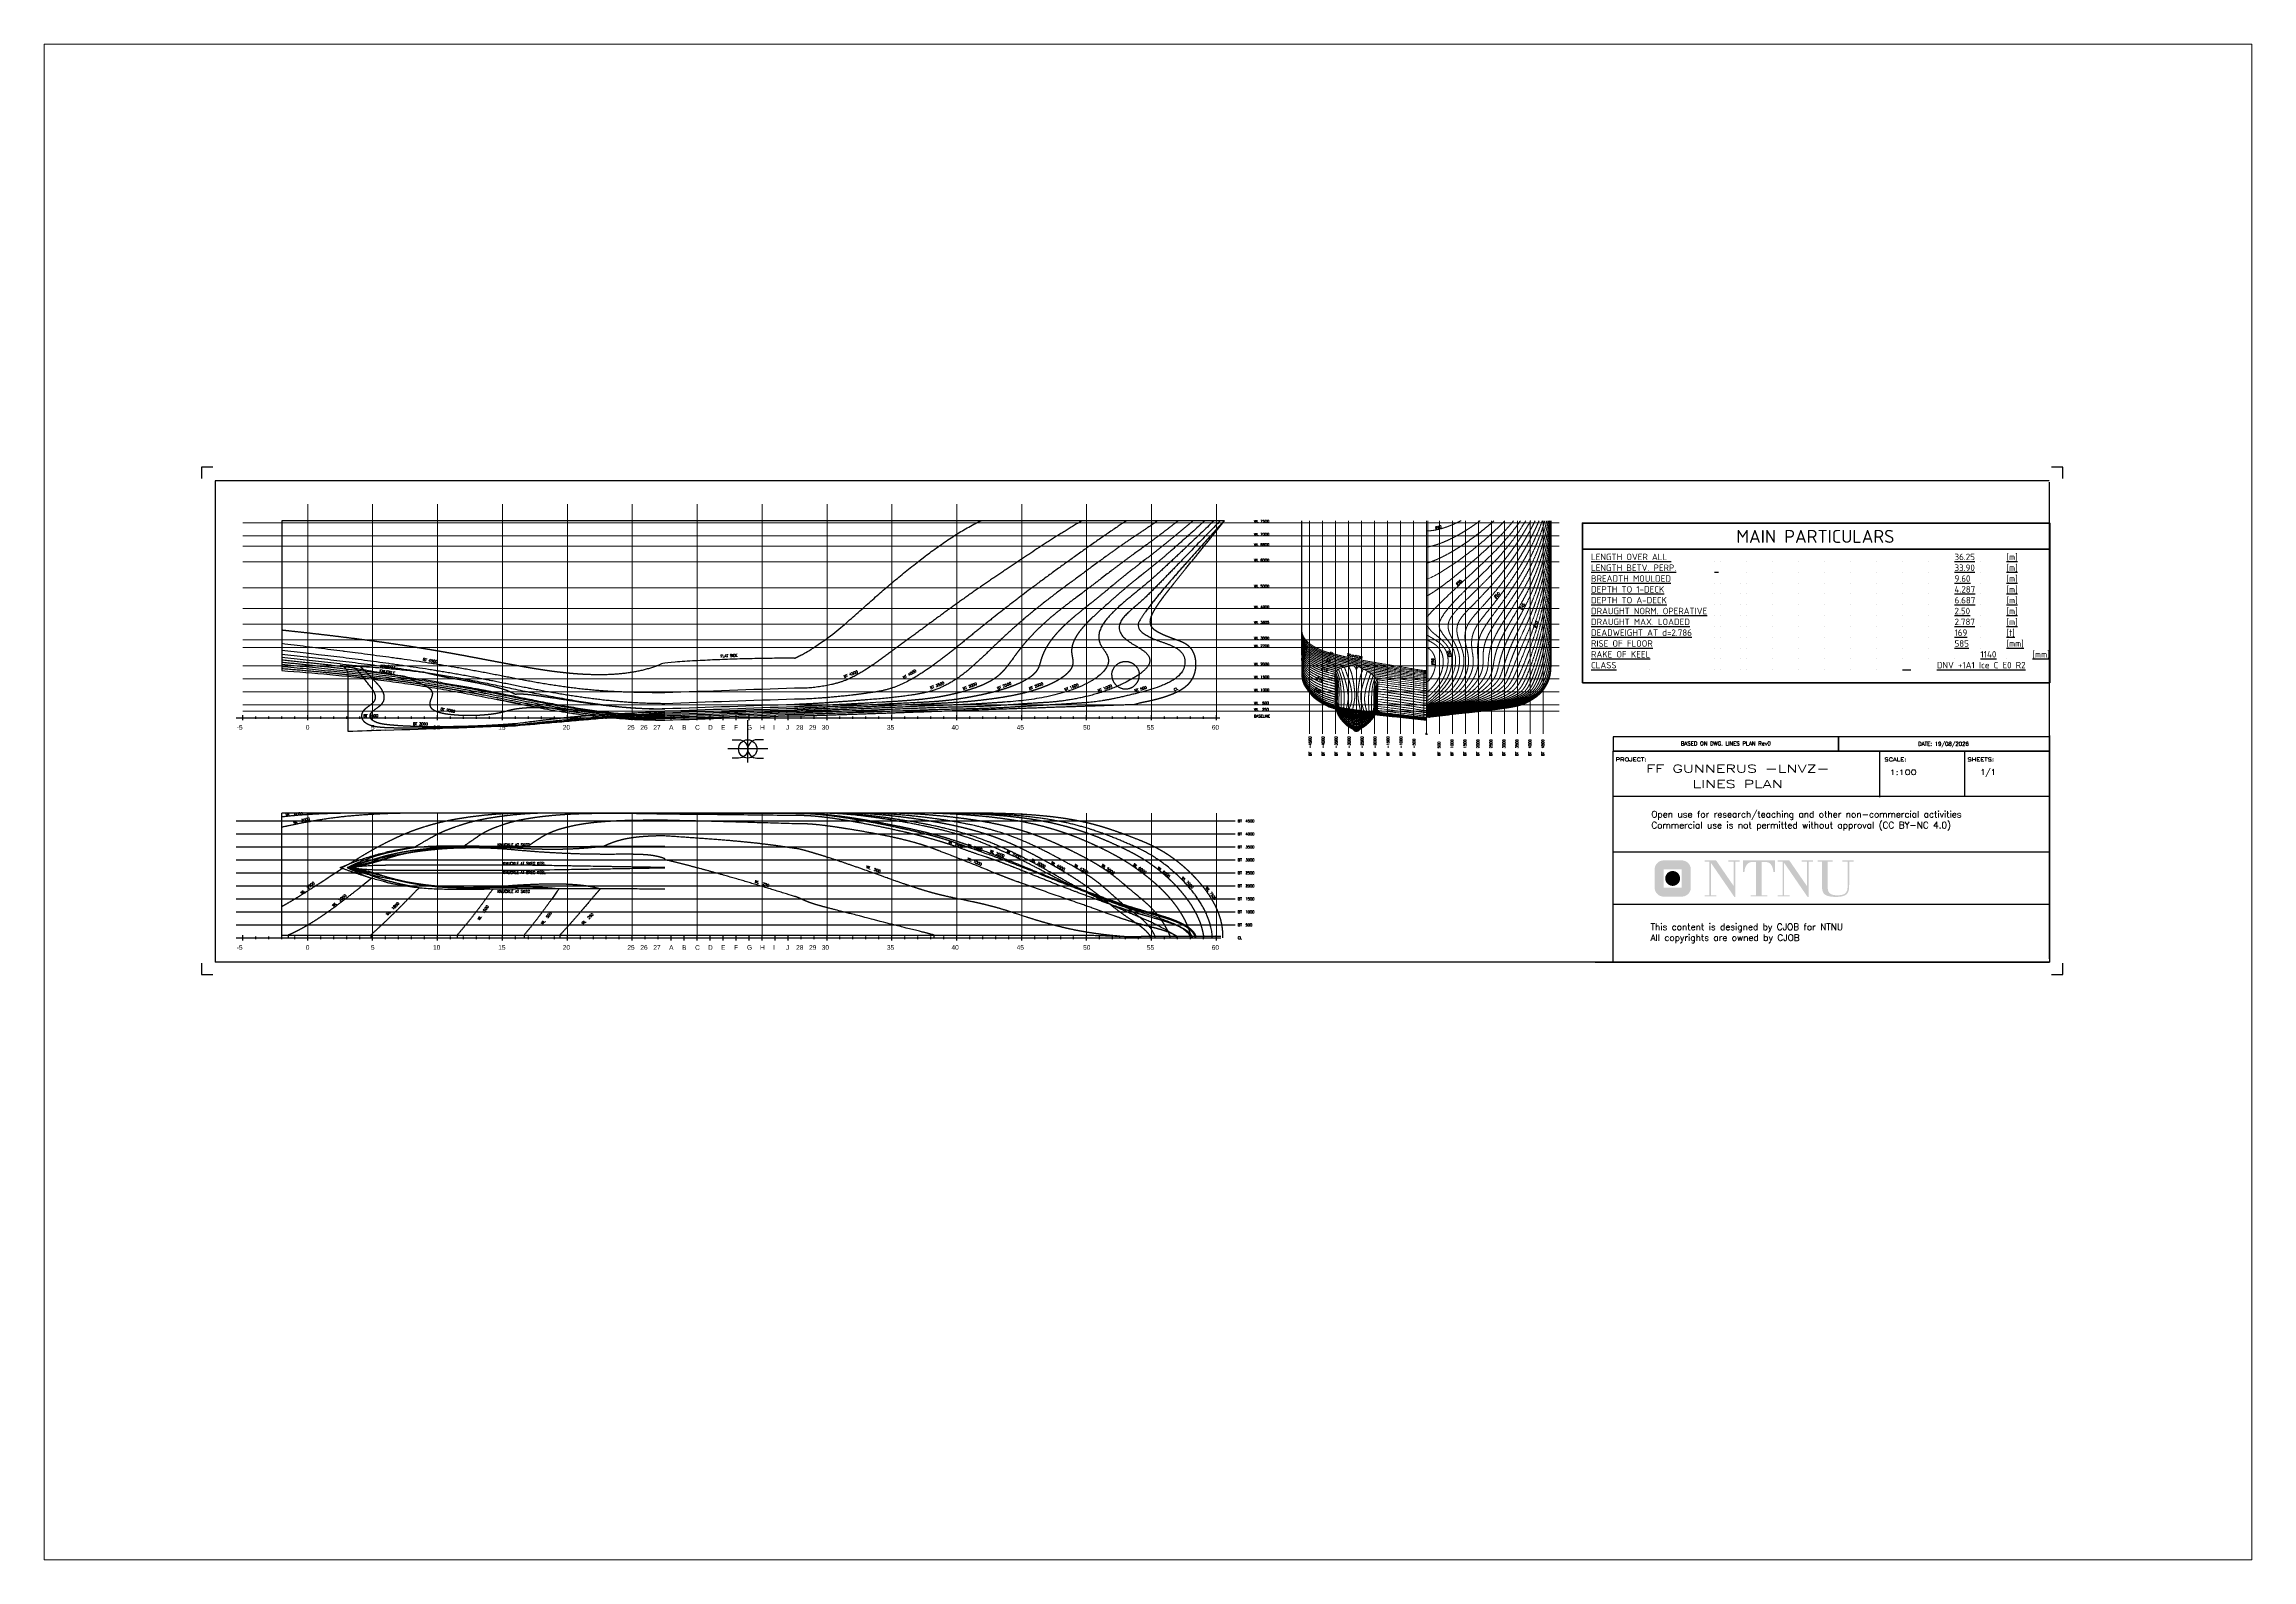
# Paper-space layout 'Layout1' of a CAD drawing. Extents: x 28 to 250, y 19 to 172.
# The model-space entities are those that its viewports show. They can reach past a viewport. Long polylines and large blocks are cut down to what shows.
import ezdxf
from ezdxf.enums import TextEntityAlignment as Align

# ---------------------------------------------------------------- set-up
doc = ezdxf.new("R2010")
doc.units = 0
doc.header["$LTSCALE"] = 250
doc.linetypes.add('DASHED', pattern=[0.2, 0.1, -0.1])
doc.linetypes.add('PHANTOM', pattern=[2.1, 1.25, -0.2, 0.125, -0.2, 0.125, -0.2])
doc.layers.get('0').update_dxf_attribs({"linetype": 'CONTINUOUS'})
for name, color, linetype, lineweight in [('00_Grid', 1, 'CONTINUOUS', 25), ('00_Paper_Layout_Thick', 7, 'CONTINUOUS', 70), ('03_Lines_Buttocks', 7, 'CONTINUOUS', 25), ('03_Lines_Frames1', 7, 'CONTINUOUS', 15), ('03_Lines_Grid', 253, 'CONTINUOUS', 15), ('03_Lines_Waterlines', 7, 'CONTINUOUS', 25)]:
    doc.layers.add(name, color=color, linetype=linetype, lineweight=lineweight)
for name, color, linetype in [('00_Paper_Layout_ Text', 7, 'CONTINUOUS'), ('00_Text', 7, 'CONTINUOUS'), ('S0CO1', 1, 'CONTINUOUS'), ('S0CO2', 2, 'CONTINUOUS'), ('S0PH1', 1, 'PHANTOM'), ('S0TX2', 2, 'CONTINUOUS')]:
    doc.layers.add(name, color=color, linetype=linetype)
for name, color, linetype, true_color in [('Make2D$Annotation$S0CO1', 1, 'CONTINUOUS', 0xff0000), ('Make2D$Visible$Curves$0', 18, 'CONTINUOUS', 0x000000), ('Make2D$Visible$Curves$Default', 18, 'CONTINUOUS', 0x000000)]:
    doc.layers.add(name, color=color, linetype=linetype, true_color=true_color)
doc.styles.add('18.058_1-000-070-XREF_GENERAL_REFERENCE_MAIN_PARTICULARS$0$S000 H00', font='isocpeur.ttf')
doc.styles.add('Default', font='arial.ttf')
doc.styles.add('ROMANS', font='romans', dxfattribs={"height": 100})
doc.styles.add('Romans500', font='romans.shx', dxfattribs={"width": 0.8, "height": 500})
doc.styles.add('S000 H00', font='isocpeur.ttf')

# ---------------------------------------------------------------- blocks, each defined once
blk = doc.blocks.new('*U3')
at = {"layer": '00_Paper_Layout_Thick', "lineweight": 70}
blk.add_line((180, -10), (0, -10), dxfattribs=at)
blk.add_lwpolyline([(0, -61.5), (180, -61.5), (180, 0), (0, 0)], close=True, dxfattribs=at)
blk = doc.blocks.new('*U5')
at = {"layer": '03_Lines_Grid'}
blk.add_line((0, -4368), (0, 3840), dxfattribs=at)
blk = doc.blocks.new('*U6')
at = {"layer": 'Make2D$Annotation$S0CO1', "color": 0, "linetype": 'ByBlock', "lineweight": -2, "transparency": 16777216}
for p in [(0, 0), (500, 0), (1000, 0), (1500, 0), (2000, 0), (2500, 0), (3000, 0), (3500, 0), (4000, 0), (4500, 0)]:
    blk.add_blockref('*U5', p, dxfattribs=at)
blk = doc.blocks.new('*U7')
at = {"layer": '03_Lines_Grid'}
blk.add_line((0, -4368), (0, 3840), dxfattribs=at)
blk = doc.blocks.new('*U8')
at = {"layer": 'Make2D$Annotation$S0CO1', "color": 0, "linetype": 'ByBlock', "lineweight": -2, "transparency": 16777216}
for p in [(0, 0), (500, 0), (1000, 0), (1500, 0), (2000, 0), (2500, 0), (3000, 0), (3500, 0), (4000, 0), (4500, 0)]:
    blk.add_blockref('*U7', p, dxfattribs=at)
blk = doc.blocks.new('TF-2')
at = {"true_color": 0x00509e, "transparency": 33554687}
h = blk.add_hatch(color=154, dxfattribs=at)
h.paths.add_polyline_path([(-141.6, 39.23), (-148.57, 39.23), (-148.86, 39.22), (-149.14, 39.18), (-149.41, 39.13), (-149.67, 39.05), (-149.93, 38.96), (-150.17, 38.84), (-150.41, 38.71), (-150.63, 38.56), (-150.84, 38.39), (-151.03, 38.21), (-151.22, 38.01), (-151.38, 37.8), (-151.53, 37.58), (-151.67, 37.35), (-151.78, 37.1), (-151.88, 36.85), (-151.95, 36.58), (-152.01, 36.31), (-152.04, 36.03), (-152.05, 35.75), (-152.05, 28.78), (-152.04, 28.49), (-152.01, 28.21), (-151.95, 27.94), (-151.88, 27.68), (-151.78, 27.42), (-151.67, 27.18), (-151.53, 26.94), (-151.38, 26.72), (-151.22, 26.51), (-151.03, 26.32), (-150.84, 26.14), (-150.63, 25.97), (-150.41, 25.82), (-150.17, 25.69), (-149.93, 25.57), (-149.67, 25.47), (-149.41, 25.4), (-149.14, 25.34), (-148.86, 25.31), (-148.57, 25.3), (-141.6, 25.3), (-141.32, 25.31), (-141.04, 25.34), (-140.77, 25.4), (-140.5, 25.47), (-140.25, 25.57), (-140, 25.69), (-139.77, 25.82), (-139.55, 25.97), (-139.34, 26.14), (-139.14, 26.32), (-138.96, 26.51), (-138.79, 26.72), (-138.64, 26.94), (-138.51, 27.18), (-138.4, 27.42), (-138.3, 27.68), (-138.22, 27.94), (-138.17, 28.21), (-138.13, 28.49), (-138.12, 28.78), (-138.12, 35.75), (-138.13, 36.03), (-138.17, 36.31), (-138.22, 36.58), (-138.3, 36.85), (-138.4, 37.1), (-138.51, 37.35), (-138.64, 37.58), (-138.79, 37.8), (-138.96, 38.01), (-139.14, 38.21), (-139.34, 38.39), (-139.55, 38.56), (-139.77, 38.71), (-140, 38.84), (-140.25, 38.96), (-140.5, 39.05), (-140.77, 39.13), (-141.04, 39.18), (-141.32, 39.22)])
h.paths.add_polyline_path([(-141.6, 28.78), (-148.57, 28.78), (-148.57, 35.75), (-141.6, 35.75)])
blk.add_hatch(color=154, dxfattribs=at).paths.add_polyline_path([(-145.11, 35.15), (-145.35, 35.14), (-145.57, 35.11), (-145.8, 35.06), (-146.01, 35), (-146.22, 34.92), (-146.42, 34.83), (-146.62, 34.72), (-146.8, 34.59), (-146.97, 34.46), (-147.13, 34.31), (-147.28, 34.15), (-147.42, 33.97), (-147.54, 33.79), (-147.65, 33.6), (-147.74, 33.4), (-147.82, 33.19), (-147.89, 32.97), (-147.93, 32.75), (-147.96, 32.52), (-147.97, 32.29), (-147.96, 32.05), (-147.93, 31.82), (-147.89, 31.6), (-147.82, 31.38), (-147.74, 31.17), (-147.65, 30.97), (-147.54, 30.78), (-147.42, 30.6), (-147.28, 30.43), (-147.13, 30.27), (-146.97, 30.12), (-146.8, 29.98), (-146.62, 29.86), (-146.42, 29.75), (-146.22, 29.65), (-146.01, 29.57), (-145.8, 29.51), (-145.57, 29.47), (-145.35, 29.44), (-145.11, 29.43), (-144.88, 29.44), (-144.65, 29.47), (-144.42, 29.51), (-144.21, 29.57), (-144, 29.65), (-143.8, 29.75), (-143.61, 29.86), (-143.42, 29.98), (-143.25, 30.12), (-143.09, 30.27), (-142.94, 30.43), (-142.8, 30.6), (-142.68, 30.78), (-142.57, 30.97), (-142.48, 31.17), (-142.4, 31.38), (-142.34, 31.6), (-142.29, 31.82), (-142.26, 32.05), (-142.25, 32.29), (-142.26, 32.52), (-142.29, 32.75), (-142.34, 32.97), (-142.4, 33.19), (-142.48, 33.4), (-142.57, 33.6), (-142.68, 33.79), (-142.8, 33.97), (-142.94, 34.15), (-143.09, 34.31), (-143.25, 34.46), (-143.42, 34.59), (-143.61, 34.72), (-143.8, 34.83), (-144, 34.92), (-144.21, 35), (-144.42, 35.06), (-144.65, 35.11), (-144.88, 35.14)])
at = {"true_color": 0x000000, "transparency": 33554687}
for points in [[(-128.37, 39.22), (-121.59, 29.35), (-121.59, 36.94), (-121.61, 38.75), (-123.65, 38.75), (-123.65, 39.22), (-119.27, 39.22), (-119.27, 38.75), (-120.96, 38.75), (-120.98, 36.94), (-120.98, 25.19), (-121.29, 25.09), (-130.39, 38.33), (-130.39, 27.7), (-130.38, 25.84), (-128.28, 25.84), (-128.28, 25.37), (-132.81, 25.37), (-132.81, 25.84), (-131, 25.84), (-130.98, 27.7), (-130.98, 36.94), (-131, 38.75), (-132.81, 38.75), (-132.81, 39.22)], [(-105.74, 39.22), (-105.74, 34.78), (-106.33, 34.78), (-106.34, 34.89), (-106.35, 35), (-106.36, 35.1), (-106.37, 35.22), (-106.39, 35.33), (-106.4, 35.45), (-106.42, 35.57), (-106.44, 35.69), (-106.47, 35.82), (-106.5, 35.94), (-106.53, 36.07), (-106.57, 36.21), (-106.61, 36.34), (-106.66, 36.48), (-106.71, 36.62), (-106.77, 36.76), (-106.84, 36.9), (-106.91, 37.05), (-106.99, 37.2), (-107.08, 37.35), (-107.18, 37.52), (-107.3, 37.68), (-107.41, 37.82), (-107.53, 37.94), (-107.65, 38.05), (-107.77, 38.15), (-107.9, 38.24), (-108.03, 38.31), (-108.16, 38.38), (-108.29, 38.43), (-108.43, 38.48), (-108.56, 38.52), (-108.7, 38.55), (-108.84, 38.58), (-108.98, 38.6), (-109.12, 38.61), (-109.26, 38.62), (-109.4, 38.63), (-109.54, 38.64), (-109.68, 38.65), (-110.78, 38.65), (-110.8, 36.88), (-110.8, 27.84), (-110.78, 25.84), (-108.66, 25.84), (-108.66, 25.37), (-115.1, 25.37), (-115.1, 25.84), (-112.98, 25.84), (-112.96, 27.84), (-112.96, 36.88), (-112.98, 38.65), (-113.88, 38.65), (-114.05, 38.64), (-114.21, 38.64), (-114.38, 38.64), (-114.53, 38.63), (-114.69, 38.62), (-114.84, 38.6), (-114.98, 38.58), (-115.13, 38.55), (-115.27, 38.51), (-115.41, 38.47), (-115.55, 38.41), (-115.68, 38.35), (-115.82, 38.27), (-115.95, 38.18), (-116.08, 38.07), (-116.2, 37.96), (-116.33, 37.82), (-116.46, 37.67), (-116.58, 37.5), (-116.71, 37.31), (-116.8, 37.16), (-116.88, 37.01), (-116.96, 36.86), (-117.03, 36.72), (-117.09, 36.57), (-117.14, 36.43), (-117.19, 36.3), (-117.24, 36.17), (-117.27, 36.04), (-117.31, 35.91), (-117.33, 35.78), (-117.36, 35.66), (-117.38, 35.54), (-117.39, 35.43), (-117.41, 35.31), (-117.42, 35.2), (-117.43, 35.09), (-117.44, 34.99), (-117.44, 34.89), (-117.45, 34.78), (-118.02, 34.78), (-118.02, 39.22)], [(-100.17, 39.22), (-93.39, 29.35), (-93.39, 36.94), (-93.41, 38.75), (-95.45, 38.75), (-95.45, 39.22), (-91.07, 39.22), (-91.07, 38.75), (-92.76, 38.75), (-92.78, 36.94), (-92.78, 25.19), (-93.09, 25.09), (-102.19, 38.33), (-102.19, 27.7), (-102.17, 25.84), (-100.07, 25.84), (-100.07, 25.37), (-104.61, 25.37), (-104.61, 25.84), (-102.8, 25.84), (-102.78, 27.7), (-102.78, 36.94), (-102.8, 38.75), (-104.61, 38.75), (-104.61, 39.22)], [(-83.46, 39.22), (-83.46, 38.75), (-85.4, 38.75), (-85.42, 37.08), (-85.42, 29.59), (-85.42, 29.3), (-85.41, 29.01), (-85.4, 28.73), (-85.38, 28.45), (-85.34, 28.18), (-85.3, 27.91), (-85.24, 27.66), (-85.16, 27.42), (-85.05, 27.18), (-84.93, 26.97), (-84.77, 26.76), (-84.59, 26.57), (-84.37, 26.4), (-84.12, 26.25), (-83.83, 26.12), (-83.5, 26.01), (-83.12, 25.92), (-82.7, 25.86), (-82.23, 25.82), (-81.71, 25.8), (-81.18, 25.81), (-80.71, 25.85), (-80.28, 25.91), (-79.89, 25.98), (-79.54, 26.08), (-79.24, 26.2), (-78.97, 26.33), (-78.74, 26.48), (-78.53, 26.64), (-78.36, 26.82), (-78.22, 27.02), (-78.1, 27.22), (-78, 27.44), (-77.92, 27.66), (-77.86, 27.89), (-77.81, 28.14), (-77.78, 28.38), (-77.76, 28.64), (-77.74, 28.89), (-77.73, 29.16), (-77.73, 37.08), (-77.75, 38.75), (-79.73, 38.75), (-79.73, 39.22), (-75.4, 39.22), (-75.4, 38.75), (-77.1, 38.75), (-77.12, 37.08), (-77.12, 29.94), (-77.13, 29.56), (-77.13, 29.18), (-77.15, 28.81), (-77.18, 28.46), (-77.22, 28.11), (-77.28, 27.78), (-77.36, 27.46), (-77.47, 27.15), (-77.61, 26.86), (-77.79, 26.59), (-78, 26.34), (-78.25, 26.11), (-78.55, 25.9), (-78.9, 25.72), (-79.3, 25.56), (-79.76, 25.42), (-80.28, 25.32), (-80.86, 25.24), (-81.52, 25.19), (-82.24, 25.17), (-82.36, 25.17), (-82.49, 25.18), (-82.63, 25.18), (-82.78, 25.19), (-82.95, 25.19), (-83.12, 25.2), (-83.3, 25.22), (-83.49, 25.23), (-83.68, 25.25), (-83.88, 25.27), (-84.08, 25.29), (-84.28, 25.32), (-84.48, 25.35), (-84.68, 25.39), (-84.88, 25.43), (-85.07, 25.47), (-85.26, 25.52), (-85.44, 25.58), (-85.62, 25.64), (-85.79, 25.7), (-86.04, 25.82), (-86.27, 25.95), (-86.47, 26.09), (-86.65, 26.24), (-86.81, 26.4), (-86.95, 26.57), (-87.07, 26.76), (-87.17, 26.95), (-87.26, 27.15), (-87.34, 27.36), (-87.4, 27.57), (-87.45, 27.8), (-87.5, 28.03), (-87.53, 28.27), (-87.55, 28.52), (-87.57, 28.78), (-87.58, 29.04), (-87.59, 29.31), (-87.59, 29.58), (-87.6, 29.86), (-87.6, 37.08), (-87.62, 38.75), (-89.3, 38.75), (-89.3, 39.22)]]:
    blk.add_hatch(color=18, dxfattribs=at).paths.add_polyline_path(points)
at = {"color": 2}
for p, q in [((0, 81.28), (0, 87.28)), ((-81.28, 81.28), (0, 81.28))]:
    blk.add_line(p, q, dxfattribs=at)
at = {"color": 1}
for p in [(0, 87.28), (-175, 0)]:
    blk.add_line(p, (0, 0), dxfattribs=at)
at = {"color": 4}
for p, q in [((0, 81.28), (-168, 81.28)), ((-168, 0), (-168, 81.28)), ((-65.25, 63.65), (-65.25, 80.93)), ((-32.55, 64), (-32.55, 81.28)), ((0, 64), (0, 81.28)), ((0, 64), (0, 81.28)), ((-168, 64), (0, 64)), ((-168, 42.59), (0, 42.59))]:
    blk.add_line(p, q, dxfattribs=at)
at = {"color": 4, "transparency": 33554687}
for p, q in [((-167.84, 22.43), (0.16, 22.43)), ((-168, 0), (0, 0))]:
    blk.add_line(p, q, dxfattribs=at)
at = {"color": 1, "style": 'ROMANS', "width": 1.35}
for s, p in [('PROJECT:', (-167.04, 77.4)), ('SCALE:', (-63.55, 77.4)), ('SHEETS:', (-31.55, 77.4))]:
    blk.add_text(s, height=1.4, dxfattribs=at).set_placement(p)
at = {"color": 4, "style": 'ROMANS', "width": 1.5}
for tag, p in [('DRAWING', (-120.05, 68.62)), ('PROSJ', (-119.97, 74.58))]:
    blk.add_attdef(tag, text='', height=3, dxfattribs=at).set_placement(p, align=Align.MIDDLE)
at = {"color": 4, "style": 'ROMANS', "width": 1.35}
blk.add_attdef('HOVM', (-61.53, 72.17), '', height=2, dxfattribs=at)
at = {"color": 4, "style": 'ROMANS'}
blk.add_attdef('SHEET', text='', height=2.2, dxfattribs=at).set_placement((-23.61, 73.08), align=Align.MIDDLE)

msp = doc.modelspace()

# ---------------------------------------------------------------- linework, layer by layer
at = {"color": 2, "transparency": 33554687}
for points in [[(11683, 34763), (11249, 34763), (11249, 34330)], [(82946, 34330), (82946, 34763), (82512, 34763)], [(11249, 15671), (11249, 15238), (11683, 15238)], [(82946, 15238), (82946, 15671)], [(82512, 15238), (82946, 15238), (82946, 15238)]]:
    msp.add_lwpolyline(points, dxfattribs=at)
at = {"layer": '00_Grid', "linetype": 'ByBlock'}
for p, q in [((12585, 25122), (50472, 25122)), ((12844, 25022), (12844, 25222)), ((13344, 25072), (13344, 25172)), ((13844, 25072), (13844, 25172)), ((14344, 25072), (14344, 25172)), ((14844, 25072), (14844, 25172)), ((15344, 25022), (15344, 25222)), ((15844, 25072), (15844, 25172)), ((16344, 25072), (16344, 25172)), ((16844, 25072), (16844, 25172)), ((17344, 25072), (17344, 25172)), ((17844, 25022), (17844, 25222)), ((18344, 25072), (18344, 25172)), ((18844, 25072), (18844, 25172)), ((19344, 25072), (19344, 25172)), ((19844, 25072), (19844, 25172)), ((20344, 25022), (20344, 25222)), ((20844, 25072), (20844, 25172)), ((21344, 25072), (21344, 25172)), ((21844, 25072), (21844, 25172)), ((22344, 25072), (22344, 25172)), ((22844, 25022), (22844, 25222)), ((23344, 25072), (23344, 25172)), ((23844, 25072), (23844, 25172)), ((24344, 25072), (24344, 25172)), ((24844, 25072), (24844, 25172)), ((25344, 25022), (25344, 25222)), ((25844, 25072), (25844, 25172)), ((26344, 25072), (26344, 25172)), ((26844, 25072), (26844, 25172)), ((27344, 25072), (27344, 25172)), ((27844, 25022), (27844, 25222)), ((28344, 25072), (28344, 25172)), ((28844, 25072), (28844, 25172)), ((29344, 25022), (29344, 25222)), ((29844, 25022), (29844, 25222)), ((30344, 25022), (30344, 25222)), ((30844, 25022), (30844, 25222)), ((31344, 25022), (31344, 25222)), ((31844, 25022), (31844, 25222)), ((32344, 25022), (32344, 25222)), ((32844, 25022), (32844, 25222)), ((33344, 25022), (33344, 25222)), ((33844, 25022), (33844, 25222)), ((34344, 25072), (34344, 25172)), ((34844, 25072), (34844, 25172)), ((35344, 25022), (35344, 25222)), ((35844, 25072), (35844, 25172)), ((36344, 25072), (36344, 25172)), ((36844, 25072), (36844, 25172)), ((37344, 25072), (37344, 25172)), ((37844, 25022), (37844, 25222)), ((38344, 25072), (38344, 25172)), ((38844, 25072), (38844, 25172)), ((39344, 25072), (39344, 25172)), ((39844, 25072), (39844, 25172)), ((40344, 25022), (40344, 25222)), ((40844, 25072), (40844, 25172)), ((41344, 25072), (41344, 25172)), ((41844, 25072), (41844, 25172)), ((42344, 25072), (42344, 25172)), ((42844, 25022), (42844, 25222)), ((43344, 25072), (43344, 25172)), ((43844, 25072), (43844, 25172)), ((44344, 25072), (44344, 25172)), ((44844, 25072), (44844, 25172)), ((45344, 25022), (45344, 25222)), ((45844, 25072), (45844, 25172)), ((46344, 25072), (46344, 25172)), ((46844, 25072), (46844, 25172)), ((47344, 25072), (47344, 25172)), ((47844, 25022), (47844, 25222)), ((48344, 25072), (48344, 25172)), ((48844, 25072), (48844, 25172)), ((49344, 25072), (49344, 25172)), ((49844, 25072), (49844, 25172)), ((50344, 25022), (50344, 25222))]:
    msp.add_line(p, q, dxfattribs=at)
at = {"layer": '03_Lines_Buttocks'}
msp.add_line((17351, 27097), (17351, 27097), dxfattribs=at)
for points in [[(49902, 32708), (49838, 32651), (49716, 32542), (49655, 32487), (49593, 32432), (49532, 32377), (49471, 32323), (49410, 32268), (49379, 32241), (49348, 32213), (49318, 32186), (49287, 32159), (49256, 32131), (49226, 32104), (49195, 32077), (49164, 32050), (49134, 32022), (49103, 31995), (49072, 31968), (49041, 31941), (49011, 31913), (48980, 31886), (48949, 31859), (48918, 31832), (48887, 31805), (48856, 31778), (48826, 31751), (48795, 31723), (48764, 31696), (48733, 31669), (48702, 31642), (48671, 31615), (48640, 31588), (48609, 31562), (48578, 31535), (48547, 31508), (48531, 31494), (48516, 31481), (48500, 31467), (48485, 31454), (48469, 31441), (48454, 31427), (48438, 31414), (48422, 31401), (48407, 31387), (48391, 31374), (48376, 31360), (48360, 31347), (48344, 31334), (48329, 31320), (48313, 31307), (48297, 31294), (48282, 31281), (48266, 31267), (48250, 31254), (48235, 31241), (48219, 31228), (48203, 31214), (48188, 31201), (48172, 31188), (48156, 31175), (48141, 31161), (48125, 31148), (48109, 31135), (48093, 31122), (48077, 31109), (48062, 31096), (48046, 31083), (48030, 31069), (48014, 31056), (47998, 31043), (47983, 31030), (47967, 31017), (47951, 31004), (47935, 30991), (47919, 30978), (47903, 30965), (47887, 30952), (47871, 30939), (47856, 30926), (47840, 30913), (47824, 30900), (47808, 30887), (47792, 30874), (47776, 30861), (47760, 30848), (47744, 30835), (47728, 30823), (47712, 30810), (47696, 30797), (47680, 30784), (47664, 30771), (47648, 30758), (47632, 30746), (47616, 30733), (47600, 30720), (47584, 30707), (47568, 30694), (47535, 30669), (47503, 30643), (47471, 30618), (47439, 30592), (47342, 30516), (47310, 30490), (47278, 30465), (47246, 30439), (47229, 30427), (47213, 30414), (47197, 30401), (47181, 30388), (47165, 30375), (47149, 30363), (47133, 30350), (47117, 30337), (47101, 30324), (47085, 30311), (47069, 30298), (47053, 30285), (47037, 30272), (47021, 30259), (47005, 30246), (46989, 30233), (46974, 30220), (46958, 30207), (46942, 30194), (46926, 30181), (46910, 30168), (46894, 30155), (46879, 30142), (46863, 30129), (46847, 30116), (46831, 30102), (46816, 30089), (46800, 30076), (46784, 30063), (46769, 30049), (46753, 30036), (46737, 30023), (46722, 30009), (46706, 29996), (46690, 29983), (46675, 29969), (46659, 29956), (46644, 29942), (46628, 29929), (46613, 29916), (46597, 29902), (46582, 29889), (46569, 29878), (46557, 29867), (46544, 29856), (46532, 29845), (46519, 29834), (46507, 29822), (46482, 29800), (46457, 29778), (46432, 29756), (46407, 29734), (46382, 29712), (46357, 29690), (46332, 29668), (46282, 29623), (46232, 29579), (46182, 29534), (46155, 29510), (46128, 29486), (46074, 29438), (46019, 29389), (45992, 29365), (45965, 29341), (45938, 29317), (45911, 29293), (45884, 29269), (45870, 29257), (45857, 29244), (45843, 29232), (45830, 29220), (45816, 29208), (45803, 29196), (45789, 29184), (45776, 29171), (45763, 29159), (45749, 29147), (45736, 29135), (45722, 29123), (45709, 29110), (45696, 29098), (45682, 29086), (45669, 29073), (45656, 29061), (45642, 29049), (45629, 29036), (45616, 29024), (45602, 29011), (45589, 28999), (45576, 28987), (45563, 28974), (45550, 28961), (45537, 28949), (45530, 28943), (45524, 28936), (45517, 28930), (45510, 28924), (45504, 28917), (45497, 28911), (45491, 28905), (45484, 28898), (45478, 28892), (45471, 28886), (45465, 28879), (45459, 28873), (45452, 28867), (45446, 28860), (45439, 28854), (45433, 28847), (45426, 28841), (45420, 28834), (45414, 28828), (45407, 28822), (45401, 28815), (45394, 28809), (45388, 28802), (45382, 28796), (45375, 28789), (45369, 28783), (45363, 28776), (45356, 28770), (45350, 28763), (45344, 28756), (45338, 28750), (45331, 28743), (45325, 28736), (45318, 28729), (45311, 28722), (45304, 28714), (45297, 28707), (45291, 28700), (45284, 28693), (45277, 28685), (45271, 28678), (45264, 28671), (45257, 28663), (45251, 28656), (45244, 28648), (45237, 28641), (45231, 28633), (45224, 28626), (45218, 28618), (45211, 28611), (45204, 28603), (45198, 28596), (45191, 28588), (45185, 28581), (45179, 28573), (45172, 28566), (45166, 28558), (45159, 28550), (45153, 28543), (45147, 28535), (45141, 28527), (45134, 28520), (45128, 28512), (45122, 28504), (45116, 28497), (45110, 28489), (45103, 28481), (45097, 28473), (45091, 28465), (45085, 28457), (45079, 28450), (45073, 28442), (45067, 28434), (45061, 28426), (45055, 28418), (45049, 28410), (45047, 28406), (45044, 28402), (45041, 28398), (45038, 28393), (45035, 28389), (45032, 28385), (45029, 28381), (45026, 28377), (45023, 28373), (45020, 28369), (45018, 28365), (45015, 28361), (45012, 28357), (45009, 28353), (45006, 28349), (45004, 28344), (45001, 28340), (44998, 28336), (44995, 28332), (44992, 28328), (44990, 28324), (44987, 28320), (44984, 28315), (44981, 28311), (44979, 28307), (44976, 28303), (44973, 28299), (44971, 28295), (44968, 28290), (44965, 28286), (44963, 28282), (44960, 28278), (44958, 28274), (44955, 28269), (44952, 28265), (44950, 28261), (44947, 28257), (44945, 28252), (44942, 28248), (44940, 28244), (44937, 28240), (44934, 28235), (44932, 28231), (44929, 28227), (44927, 28222), (44924, 28218), (44922, 28213), (44919, 28209), (44917, 28205), (44914, 28200), (44912, 28196), (44910, 28192), (44907, 28187), (44905, 28183), (44902, 28178), (44900, 28174), (44898, 28169), (44895, 28165), (44893, 28160), (44891, 28156), (44888, 28152), (44886, 28147), (44884, 28143), (44882, 28138), (44879, 28134), (44877, 28129), (44875, 28124), (44873, 28120), (44871, 28115), (44868, 28111), (44866, 28106), (44864, 28102), (44862, 28097), (44860, 28093), (44858, 28088), (44856, 28083), (44854, 28079), (44852, 28074), (44850, 28070), (44848, 28065), (44846, 28060), (44844, 28056), (44842, 28051), (44840, 28046), (44838, 28042), (44836, 28037), (44834, 28032), (44833, 28028), (44831, 28023), (44829, 28018), (44827, 28014), (44826, 28009), (44824, 28004), (44822, 28000), (44820, 27995), (44819, 27990), (44817, 27985), (44815, 27981), (44814, 27976), (44812, 27971), (44811, 27966), (44809, 27961), (44808, 27957), (44806, 27952), (44805, 27947), (44803, 27942), (44802, 27937), (44800, 27933), (44799, 27928), (44798, 27923), (44796, 27918), (44795, 27913), (44794, 27908), (44792, 27903), (44791, 27898), (44790, 27894), (44789, 27889), (44788, 27884), (44786, 27879), (44785, 27874), (44784, 27869), (44783, 27864), (44782, 27859), (44781, 27854), (44780, 27849), (44779, 27844), (44778, 27839), (44777, 27834), (44776, 27829), (44776, 27824), (44775, 27819), (44774, 27814), (44773, 27809), (44773, 27804), (44772, 27799), (44771, 27794), (44771, 27789), (44770, 27784), (44769, 27779), (44769, 27774), (44768, 27769), (44768, 27764), (44767, 27759), (44767, 27754), (44767, 27749), (44766, 27744), (44766, 27739), (44766, 27734), (44765, 27729), (44765, 27724), (44765, 27719), (44765, 27714), (44765, 27709), (44764, 27704), (44764, 27699), (44764, 27694), (44764, 27689), (44764, 27684), (44764, 27679), (44765, 27674), (44765, 27669), (44765, 27664), (44765, 27658), (44765, 27653), (44765, 27648), (44766, 27643), (44766, 27638), (44766, 27633), (44767, 27629), (44767, 27625), (44767, 27621), (44768, 27617), (44768, 27612), (44769, 27608), (44769, 27604), (44770, 27600), (44770, 27596), (44771, 27592), (44771, 27588), (44772, 27583), (44772, 27579), (44773, 27575), (44773, 27571), (44774, 27567), (44775, 27563), (44775, 27559), (44776, 27555), (44776, 27550), (44777, 27546), (44778, 27542), (44779, 27534), (44781, 27526), (44782, 27518), (44783, 27509), (44785, 27501), (44786, 27493), (44791, 27468), (44794, 27452), (44795, 27444), (44797, 27435), (44798, 27427), (44800, 27419), (44801, 27411), (44802, 27403), (44803, 27398), (44804, 27394), (44804, 27390), (44805, 27386), (44805, 27382), (44806, 27378), (44807, 27374), (44807, 27370), (44808, 27365), (44808, 27361), (44809, 27357), (44809, 27353), (44810, 27349), (44810, 27345), (44811, 27340), (44811, 27336), (44812, 27332), (44812, 27328), (44812, 27324), (44813, 27319), (44813, 27315), (44813, 27311), (44814, 27307), (44814, 27303), (44814, 27298), (44814, 27294), (44814, 27290), (44815, 27286), (44815, 27282), (44815, 27278), (44815, 27273), (44815, 27269), (44815, 27265), (44815, 27261), (44815, 27256), (44815, 27252), (44815, 27248), (44814, 27244), (44814, 27240), (44814, 27235), (44814, 27231), (44814, 27227), (44813, 27223), (44813, 27219), (44812, 27214), (44812, 27210), (44812, 27206), (44811, 27202), (44811, 27198), (44810, 27193), (44809, 27189), (44809, 27185), (44808, 27181), (44807, 27177), (44807, 27173), (44806, 27169), (44805, 27164), (44804, 27160), (44803, 27156), (44802, 27152), (44801, 27148), (44800, 27144), (44799, 27140), (44798, 27136), (44797, 27132), (44796, 27128), (44795, 27124), (44794, 27120), (44792, 27116), (44791, 27112), (44790, 27108), (44788, 27104), (44787, 27101), (44786, 27099), (44786, 27096), (44785, 27094), (44784, 27091), (44783, 27089), (44782, 27086), (44781, 27084), (44780, 27082), (44779, 27079), (44778, 27077), (44777, 27074), (44776, 27072), (44775, 27070), (44774, 27067), (44773, 27065), (44772, 27062), (44770, 27060), (44769, 27058), (44768, 27055), (44767, 27053), (44766, 27050), (44765, 27048), (44764, 27046), (44762, 27043), (44761, 27041), (44760, 27039), (44759, 27036), (44758, 27034), (44756, 27032), (44755, 27029), (44754, 27027), (44753, 27025), (44751, 27023), (44750, 27020), (44749, 27018), (44748, 27016), (44746, 27013), (44745, 27011), (44744, 27009), (44742, 27007), (44741, 27004), (44740, 27002), (44738, 27000), (44737, 26998), (44735, 26995), (44734, 26993), (44733, 26991), (44730, 26987), (44727, 26982), (44724, 26978), (44721, 26974), (44718, 26969), (44715, 26965), (44712, 26961), (44709, 26956), (44706, 26952), (44703, 26948), (44700, 26944), (44697, 26940), (44694, 26935), (44691, 26931), (44687, 26927), (44684, 26923), (44681, 26919), (44678, 26915), (44674, 26911), (44671, 26907), (44667, 26903), (44664, 26899), (44661, 26895), (44657, 26891), (44654, 26887), (44650, 26883), (44647, 26879), (44643, 26875), (44640, 26871), (44636, 26868), (44633, 26864), (44629, 26860), (44625, 26856), (44622, 26852), (44618, 26849), (44615, 26845), (44611, 26841), (44607, 26838), (44604, 26834), (44600, 26830), (44596, 26827), (44592, 26823), (44589, 26819), (44585, 26816), (44581, 26812), (44577, 26809), (44574, 26805), (44570, 26802), (44566, 26798), (44562, 26795), (44558, 26791), (44554, 26788), (44550, 26784), (44547, 26781), (44543, 26777), (44539, 26774), (44535, 26771), (44531, 26767), (44527, 26764), (44523, 26760), (44519, 26757), (44515, 26754), (44511, 26750), (44507, 26747), (44503, 26744), (44499, 26741), (44495, 26737), (44491, 26734), (44487, 26731), (44483, 26728), (44478, 26724), (44474, 26721), (44470, 26718), (44466, 26715), (44462, 26712), (44458, 26709), (44454, 26706), (44450, 26702), (44446, 26699), (44441, 26696), (44437, 26693), (44433, 26690), (44429, 26687), (44425, 26684), (44420, 26681), (44416, 26678), (44412, 26675), (44408, 26672), (44403, 26669), (44399, 26666), (44395, 26663), (44391, 26660), (44386, 26657), (44382, 26654), (44378, 26651), (44373, 26648), (44369, 26645), (44365, 26642), (44361, 26639), (44356, 26636), (44352, 26634), (44348, 26631), (44343, 26628), (44339, 26625), (44335, 26622), (44330, 26620), (44326, 26617), (44322, 26614), (44317, 26611), (44313, 26609), (44309, 26606), (44304, 26603), (44300, 26600), (44296, 26598), (44291, 26595), (44287, 26592), (44283, 26590), (44278, 26587), (44274, 26584), (44269, 26582), (44265, 26579), (44261, 26576), (44256, 26574), (44252, 26571), (44243, 26566), (44234, 26560), (44225, 26555), (44216, 26550), (44207, 26545), (44198, 26540), (44189, 26535), (44180, 26530), (44171, 26525), (44162, 26520), (44153, 26515), (44144, 26510), (44135, 26505), (44126, 26500), (44117, 26496), (44108, 26491), (44099, 26486), (44090, 26482), (44080, 26477), (44071, 26472), (44062, 26468), (44053, 26463), (44044, 26459), (44035, 26454), (44026, 26449), (44016, 26445), (44007, 26441), (43998, 26436), (43989, 26432), (43979, 26427), (43970, 26423), (43961, 26419), (43951, 26414), (43942, 26410), (43933, 26406), (43923, 26402), (43914, 26397), (43904, 26393), (43895, 26389), (43886, 26385), (43876, 26381), (43867, 26377), (43857, 26373), (43848, 26368), (43838, 26364), (43829, 26360), (43819, 26356), (43810, 26353), (43800, 26349), (43791, 26345), (43781, 26341), (43772, 26337), (43763, 26333), (43753, 26329), (43747, 26327), (43740, 26324), (43734, 26321), (43727, 26319), (43720, 26316), (43714, 26314), (43707, 26311), (43701, 26309), (43688, 26304), (43675, 26299), (43662, 26294), (43648, 26289), (43635, 26284), (43622, 26279), (43609, 26274), (43596, 26269), (43582, 26264), (43569, 26260), (43556, 26255), (43543, 26250), (43529, 26246), (43516, 26241), (43503, 26237), (43489, 26232), (43476, 26227), (43463, 26223), (43449, 26219), (43436, 26214), (43423, 26210), (43409, 26205), (43396, 26201), (43383, 26197), (43369, 26193), (43356, 26188), (43343, 26184), (43329, 26180), (43316, 26176), (43302, 26172), (43289, 26168), (43276, 26164), (43262, 26160), (43249, 26156), (43235, 26152), (43222, 26148), (43208, 26144), (43195, 26140), (43181, 26136), (43168, 26132), (43154, 26128), (43141, 26125), (43127, 26121), (43113, 26117), (43100, 26113), (43086, 26110), (43073, 26106), (43059, 26103), (43046, 26099), (43032, 26095), (43018, 26092), (43005, 26088), (42991, 26085), (42978, 26081), (42964, 26078), (42950, 26074), (42937, 26071), (42923, 26068), (42910, 26064), (42896, 26061), (42880, 26057), (42864, 26053), (42849, 26050), (42833, 26046), (42817, 26042), (42801, 26039), (42785, 26035), (42769, 26031), (42753, 26028), (42738, 26024), (42722, 26021), (42706, 26017), (42690, 26014), (42674, 26010), (42658, 26007), (42642, 26003), (42626, 26000), (42610, 25997), (42595, 25993), (42579, 25990), (42563, 25987), (42547, 25984), (42531, 25980), (42515, 25977), (42499, 25974), (42483, 25971), (42467, 25968), (42451, 25965), (42435, 25962), (42419, 25959), (42403, 25956), (42387, 25953), (42371, 25950), (42355, 25947), (42339, 25944), (42323, 25941), (42307, 25938), (42291, 25935), (42275, 25932), (42259, 25930), (42243, 25927), (42227, 25924), (42211, 25921), (42195, 25919), (42179, 25916), (42163, 25913), (42147, 25911), (42131, 25908), (42115, 25905), (42099, 25903), (42083, 25900), (42067, 25898), (42051, 25895), (42035, 25893), (42019, 25890), (42002, 25888), (41986, 25885), (41970, 25883), (41954, 25880), (41938, 25878), (41922, 25875), (41906, 25873), (41890, 25871), (41874, 25868), (41858, 25866), (41842, 25864), (41826, 25861), (41810, 25859), (41793, 25857), (41777, 25855), (41761, 25852), (41745, 25850), (41729, 25848), (41713, 25846), (41697, 25843), (41681, 25841), (41665, 25839), (41649, 25837), (41632, 25835), (41616, 25833), (41600, 25831), (41584, 25829), (41568, 25827), (41552, 25824), (41536, 25822), (41520, 25820), (41503, 25818), (41487, 25816), (41471, 25814), (41455, 25812), (41439, 25810), (41423, 25808), (41407, 25806), (41391, 25805), (41374, 25803), (41358, 25801), (41342, 25799), (41326, 25797), (41310, 25795), (41294, 25793), (41278, 25791), (41261, 25789), (41245, 25788), (41229, 25786), (41213, 25784), (41197, 25782), (41181, 25780), (41165, 25779), (41148, 25777), (41132, 25775), (41116, 25773), (41100, 25772), (41084, 25770), (41068, 25768), (41051, 25767), (41035, 25765), (41019, 25763), (41003, 25762), (40987, 25760), (40971, 25758), (40954, 25757), (40938, 25755), (40922, 25754), (40906, 25752), (40890, 25750), (40874, 25749), (40857, 25747), (40841, 25746), (40823, 25744), (40805, 25742), (40787, 25741), (40769, 25739), (40751, 25738), (40733, 25736), (40715, 25735), (40697, 25733), (40679, 25732), (40661, 25730), (40643, 25729), (40625, 25727), (40607, 25726), (40589, 25724), (40571, 25723), (40553, 25722), (40542, 25721), (40531, 25720), (40508, 25718), (40489, 25717), (40461, 25715), (40438, 25714), (40414, 25712), (40392, 25711), (40365, 25709), (40341, 25707), (40316, 25706), (40293, 25704), (40265, 25702), (40241, 25701), (40218, 25700), (40194, 25698), (40159, 25696), (40137, 25695), (40115, 25694), (40093, 25692), (40071, 25691), (40047, 25690), (40009, 25688), (39970, 25686), (39930, 25684), (39900, 25682), (39870, 25680), (39838, 25679), (39807, 25677), (39769, 25675), (39723, 25673), (39669, 25671), (39619, 25668), (39542, 25665), (39468, 25661), (39368, 25656), (39103, 25644), (39035, 25641), (38966, 25638), (38875, 25634), (38766, 25629), (38666, 25624), (38566, 25619), (38443, 25613), (38365, 25610), (38221, 25603), (37823, 25583), (37680, 25576), (37565, 25571), (37485, 25567), (37405, 25563), (37325, 25560), (37245, 25556), (37165, 25552), (37115, 25550), (37065, 25547), (37015, 25545), (36965, 25543), (36915, 25541), (36865, 25538), (36815, 25536), (36761, 25534), (36711, 25531), (36661, 25529), (36612, 25527), (36562, 25525), (36512, 25523), (36463, 25520), (36413, 25518), (36363, 25516), (36313, 25514), (36263, 25512), (36213, 25510), (36163, 25508), (36112, 25506), (36062, 25503), (35962, 25499), (35861, 25495), (35760, 25491), (35660, 25487), (35457, 25479), (35357, 25475), (35256, 25471), (35206, 25469), (35155, 25467), (35105, 25464), (35054, 25462), (35003, 25460), (34953, 25458), (34927, 25457), (34902, 25456), (34877, 25455), (34852, 25454), (34826, 25452), (34801, 25451), (34775, 25450), (34750, 25449), (34725, 25448), (34699, 25446), (34674, 25445), (34649, 25444), (34623, 25443), (34598, 25441), (34573, 25440), (34547, 25438), (34522, 25437), (34496, 25436), (34471, 25434), (34445, 25433), (34420, 25431), (34395, 25429), (34369, 25428), (34344, 25426), (34329, 25425), (34314, 25424), (34300, 25423), (34285, 25423), (34270, 25422), (34255, 25421), (34241, 25420), (34226, 25419), (34211, 25419), (34197, 25418), (34182, 25417), (34167, 25416), (34152, 25416), (34138, 25415), (34123, 25415), (34108, 25414), (34094, 25413)], [(34094, 25244), (31594, 25158), (29094, 25071), (29068, 25071), (29042, 25071), (29016, 25071), (28990, 25071), (28975, 25071), (28960, 25071), (28945, 25071), (28931, 25071), (28916, 25071), (28901, 25071), (28886, 25071), (28871, 25071), (28857, 25072), (28842, 25072), (28827, 25072), (28812, 25072), (28798, 25072), (28783, 25072), (28768, 25072), (28753, 25072), (28739, 25073), (28724, 25073), (28709, 25073), (28694, 25073), (28680, 25073), (28665, 25074), (28650, 25074), (28635, 25074), (28621, 25074), (28606, 25075), (28591, 25075), (28576, 25075), (28562, 25076), (28547, 25076), (28532, 25076), (28517, 25077), (28503, 25077), (28488, 25077), (28473, 25078), (28458, 25078), (28444, 25078), (28429, 25079), (28414, 25079), (28399, 25080), (28385, 25080), (28370, 25081), (28355, 25081), (28340, 25081), (28326, 25082), (28311, 25082), (28296, 25083), (28281, 25083), (28267, 25084), (28252, 25084), (28237, 25085), (28222, 25086), (28208, 25086), (28193, 25087), (28178, 25087), (28163, 25088), (28149, 25088), (28134, 25089), (28119, 25090), (28104, 25090), (28090, 25091), (28075, 25092), (28060, 25092), (28045, 25093), (28031, 25094), (28016, 25094), (28001, 25095), (27986, 25096), (27972, 25096), (27957, 25097), (27942, 25098), (27927, 25099), (27913, 25099), (27898, 25100), (27883, 25101), (27868, 25102), (27854, 25103), (27839, 25103), (27824, 25104), (27809, 25105), (27795, 25106), (27780, 25107), (27765, 25108), (27750, 25109), (27736, 25109), (27721, 25110), (27706, 25111), (27691, 25112), (27677, 25113), (27662, 25114), (27647, 25115), (27632, 25116), (27618, 25117), (27603, 25118), (27588, 25119), (27574, 25120), (27559, 25121), (27544, 25122), (27529, 25123), (27515, 25124), (27485, 25126), (27456, 25128), (27426, 25130), (27397, 25133), (27367, 25135), (27338, 25137), (27308, 25140), (27279, 25142), (27250, 25144), (27220, 25147), (27191, 25149), (27161, 25152), (27132, 25154), (27102, 25157), (27073, 25160), (27043, 25162), (27014, 25165), (26985, 25168), (26955, 25171), (26926, 25174), (26896, 25176), (26867, 25179), (26838, 25182), (26808, 25185), (26779, 25188), (26749, 25191), (26720, 25195), (26691, 25198), (26661, 25201), (26632, 25204), (26602, 25207), (26573, 25211), (26544, 25214), (26514, 25217), (26485, 25221), (26455, 25224), (26426, 25228), (26397, 25231), (26367, 25235), (26338, 25238), (26309, 25242), (26279, 25246), (26250, 25249), (26221, 25253), (26191, 25257), (26162, 25261), (26133, 25264), (26103, 25268), (26074, 25272), (26045, 25276), (26015, 25280), (25986, 25284), (25957, 25288), (25927, 25292), (25898, 25296), (25869, 25300), (25840, 25304), (25810, 25309), (25781, 25313), (25752, 25317), (25722, 25321), (25693, 25326), (25664, 25330), (25635, 25334), (25605, 25339), (25576, 25343), (25547, 25348), (25518, 25352), (25488, 25357), (25459, 25361), (25430, 25366), (25401, 25370), (25371, 25375), (25342, 25379), (25313, 25384), (25284, 25389), (25254, 25394), (25225, 25398), (25196, 25403), (25167, 25408), (25138, 25413), (25108, 25418), (25079, 25422), (25050, 25427), (25021, 25432), (24992, 25437), (24962, 25442), (24933, 25447), (24904, 25452), (24875, 25457), (24846, 25462), (24817, 25467), (24787, 25472), (24758, 25477), (24729, 25483), (24700, 25488), (24671, 25493), (24642, 25498), (24613, 25503), (24583, 25509), (24554, 25514), (24525, 25519), (24496, 25524), (24467, 25530), (24438, 25535), (24409, 25541), (24380, 25546), (24351, 25551), (24321, 25557), (24292, 25562), (24263, 25568), (24234, 25573), (24205, 25578), (24176, 25584), (24147, 25589), (24118, 25595), (24089, 25600), (24060, 25606), (24030, 25612), (24001, 25617), (23972, 25623), (23943, 25628), (23914, 25634), (23885, 25640), (23856, 25645), (23827, 25651), (23798, 25656), (23769, 25662), (23711, 25673), (23653, 25685), (23595, 25696), (23536, 25708), (23478, 25719), (23420, 25731), (23362, 25742), (23304, 25754), (23246, 25765), (23130, 25788), (22898, 25835), (22839, 25846), (22781, 25858), (22723, 25869), (22665, 25881), (22607, 25892), (22549, 25904), (22491, 25915), (22433, 25927), (22375, 25938), (22317, 25949), (22259, 25961), (22200, 25972), (22142, 25983), (22084, 25994), (22055, 26000), (22026, 26006), (21997, 26011), (21968, 26017), (21939, 26022), (21910, 26028), (21881, 26034), (21852, 26039), (21822, 26045), (21793, 26050), (21764, 26056), (21735, 26061), (21706, 26067), (21677, 26072), (21648, 26077), (21619, 26083), (21590, 26088), (21561, 26094), (21531, 26099), (21502, 26104), (21473, 26110), (21444, 26115), (21415, 26121), (21386, 26126), (21357, 26131), (21328, 26137), (21299, 26142), (21269, 26147), (21240, 26152), (21211, 26158), (21182, 26163), (21153, 26168), (21124, 26173), (21095, 26178), (21065, 26184), (21036, 26189), (21007, 26194), (20978, 26199), (20949, 26204), (20920, 26209), (20891, 26214), (20861, 26220), (20832, 26225), (20803, 26230), (20774, 26235), (20745, 26240), (20716, 26245), (20686, 26250), (20657, 26255), (20628, 26260), (20599, 26265), (20570, 26269), (20540, 26274), (20511, 26279), (20482, 26284), (20453, 26289), (20424, 26294), (20394, 26299), (20365, 26304), (20336, 26308), (20307, 26313), (20278, 26318), (20248, 26323), (20219, 26327), (20190, 26332), (20161, 26337), (20132, 26342), (20102, 26346), (20073, 26351), (20044, 26356), (20015, 26360), (19985, 26365), (19956, 26369), (19927, 26374), (19898, 26379), (19868, 26383), (19839, 26388), (19810, 26392), (19781, 26397), (19751, 26401), (19722, 26406), (19693, 26410), (19664, 26415), (19634, 26419), (19605, 26423), (19576, 26428), (19547, 26432), (19517, 26437), (19488, 26441), (19459, 26445), (19430, 26450), (19400, 26454), (19371, 26458), (19342, 26462), (19312, 26467), (19283, 26471), (19254, 26475), (19225, 26479), (19195, 26484), (19166, 26488), (19137, 26492), (19107, 26496), (19078, 26500), (19049, 26504), (19019, 26509), (18990, 26513), (18961, 26517), (18932, 26521), (18902, 26525), (18873, 26529), (18844, 26533), (18814, 26537), (18785, 26541), (18756, 26545), (18726, 26549), (18697, 26553), (18668, 26557), (18638, 26561), (18609, 26565), (18580, 26568), (18550, 26572), (18521, 26576), (18492, 26580), (18462, 26584), (18433, 26588), (18404, 26591), (18374, 26595), (18345, 26599), (18316, 26603), (18286, 26607), (18257, 26610), (18228, 26614), (18198, 26618), (18169, 26621), (18140, 26625), (18110, 26629), (18081, 26632), (18052, 26636), (18022, 26640), (17993, 26643), (17964, 26647), (17934, 26650), (17905, 26654), (17876, 26658), (17846, 26661), (17817, 26665), (17787, 26668), (17758, 26672), (17729, 26675), (17699, 26679), (17670, 26682), (17641, 26686), (17611, 26689), (17582, 26692), (17552, 26696), (17523, 26699), (17494, 26703), (17464, 26706), (17435, 26709), (17406, 26713), (17376, 26716), (17347, 26719), (17317, 26723), (17288, 26726), (17259, 26729), (17229, 26733), (17200, 26736), (17170, 26739), (17141, 26742), (17112, 26746), (17082, 26749), (17053, 26752), (17023, 26755), (16994, 26758), (16965, 26761), (16935, 26765), (16906, 26768), (16876, 26771), (16847, 26774), (16818, 26777), (16788, 26780), (16759, 26783), (16729, 26786), (16700, 26789), (16671, 26793), (16641, 26796), (16612, 26799), (16582, 26802), (16553, 26805), (16523, 26808), (16494, 26811), (16465, 26814), (16435, 26817), (16406, 26820), (16376, 26822), (16347, 26825), (16317, 26828), (16288, 26831), (16259, 26834), (16229, 26837), (16200, 26840), (16170, 26843), (16141, 26846), (16111, 26848), (16082, 26851), (16053, 26854), (16023, 26857), (15994, 26860), (15964, 26863), (15935, 26865), (15876, 26871), (15817, 26876), (15758, 26882), (15699, 26887), (15640, 26893), (15581, 26898), (15523, 26903), (15464, 26909), (15405, 26914), (15346, 26919), (15287, 26924), (15228, 26929), (15169, 26934), (15110, 26939), (15051, 26945), (14992, 26950), (14933, 26954), (14874, 26959), (14815, 26964), (14756, 26969), (14697, 26974), (14639, 26979), (14580, 26984), (14521, 26988), (14462, 26993), (14403, 26998), (14344, 27002)]]:
    msp.add_lwpolyline(points, dxfattribs=at)
for points in [[(49448, 32708), (49422, 32686), (49396, 32664), (49370, 32641), (49343, 32619), (49318, 32598), (49293, 32576), (49267, 32555), (49242, 32533), (49217, 32512), (49191, 32491), (49166, 32469), (49141, 32448), (49115, 32427), (49090, 32405), (49064, 32384), (49039, 32363), (49014, 32341), (48988, 32320), (48963, 32299), (48937, 32278), (48912, 32256), (48886, 32235), (48861, 32214), (48835, 32193), (48810, 32172), (48784, 32150), (48759, 32129), (48733, 32108), (48707, 32087), (48682, 32066), (48656, 32045), (48631, 32024), (48605, 32003), (48579, 31982), (48554, 31961), (48528, 31940), (48502, 31919), (48476, 31898), (48451, 31877), (48425, 31856), (48399, 31835), (48373, 31815), (48347, 31794), (48322, 31773), (48296, 31752), (48270, 31732), (48244, 31711), (48218, 31690), (48192, 31669), (48166, 31649), (48140, 31628), (48114, 31608), (48088, 31587), (48062, 31567), (48036, 31546), (48010, 31526), (47984, 31505), (47958, 31485), (47932, 31464), (47905, 31444), (47879, 31424), (47853, 31403), (47827, 31383), (47801, 31363), (47774, 31342), (47748, 31322), (47722, 31302), (47695, 31282), (47669, 31261), (47643, 31241), (47617, 31221), (47590, 31201), (47538, 31161), (47432, 31080), (47379, 31040), (47353, 31019), (47327, 30999), (47301, 30979), (47274, 30959), (47248, 30939), (47222, 30918), (47195, 30898), (47169, 30878), (47143, 30858), (47117, 30837), (47091, 30817), (47078, 30807), (47064, 30796), (47051, 30786), (47038, 30776), (47025, 30766), (47012, 30756), (46999, 30745), (46986, 30735), (46973, 30725), (46960, 30715), (46947, 30704), (46934, 30694), (46921, 30684), (46908, 30673), (46895, 30663), (46882, 30653), (46869, 30642), (46856, 30632), (46835, 30615), (46815, 30599), (46794, 30582), (46773, 30565), (46753, 30549), (46732, 30532), (46711, 30515), (46691, 30499), (46670, 30482), (46650, 30465), (46629, 30448), (46608, 30431), (46588, 30415), (46567, 30398), (46547, 30381), (46526, 30364), (46506, 30347), (46485, 30330), (46465, 30313), (46444, 30296), (46424, 30279), (46403, 30262), (46362, 30228), (46322, 30194), (46199, 30092), (46158, 30059), (46117, 30025), (46097, 30008), (46076, 29991), (46056, 29974), (46035, 29957), (46015, 29940), (45994, 29923), (45974, 29906), (45953, 29889), (45933, 29872), (45912, 29855), (45892, 29839), (45871, 29822), (45851, 29805), (45830, 29788), (45809, 29771), (45789, 29755), (45768, 29738), (45747, 29721), (45727, 29704), (45706, 29688), (45685, 29671), (45665, 29654), (45644, 29638), (45623, 29621), (45603, 29604), (45582, 29588), (45561, 29571), (45540, 29555), (45513, 29533), (45485, 29511), (45458, 29489), (45430, 29467), (45320, 29379), (45286, 29352), (45253, 29325), (45219, 29298), (45202, 29285), (45185, 29271), (45168, 29258), (45152, 29244), (45135, 29231), (45118, 29217), (45101, 29204), (45085, 29190), (45068, 29177), (45051, 29163), (45034, 29149), (45018, 29136), (45001, 29122), (44984, 29108), (44968, 29095), (44951, 29081), (44934, 29067), (44918, 29053), (44901, 29040), (44885, 29026), (44868, 29012), (44860, 29005), (44852, 28998), (44843, 28991), (44835, 28984), (44827, 28977), (44819, 28970), (44811, 28963), (44802, 28956), (44794, 28949), (44786, 28942), (44778, 28935), (44770, 28928), (44761, 28921), (44753, 28914), (44745, 28907), (44737, 28900), (44729, 28893), (44721, 28886), (44713, 28878), (44705, 28871), (44696, 28864), (44688, 28857), (44680, 28850), (44672, 28843), (44664, 28836), (44656, 28828), (44648, 28821), (44640, 28814), (44632, 28807), (44624, 28800), (44616, 28792), (44608, 28785), (44600, 28778), (44592, 28771), (44584, 28763), (44576, 28756), (44568, 28749), (44560, 28741), (44552, 28734), (44545, 28727), (44537, 28719), (44529, 28712), (44521, 28705), (44513, 28697), (44505, 28690), (44497, 28682), (44490, 28675), (44482, 28668), (44474, 28660), (44466, 28653), (44458, 28645), (44451, 28638), (44443, 28630), (44435, 28623), (44427, 28615), (44420, 28607), (44412, 28600), (44404, 28592), (44397, 28585), (44389, 28577), (44381, 28569), (44374, 28562), (44366, 28554), (44359, 28546), (44351, 28539), (44344, 28531), (44336, 28523), (44328, 28516), (44321, 28508), (44313, 28500), (44306, 28492), (44299, 28485), (44291, 28477), (44284, 28469), (44276, 28461), (44269, 28453), (44261, 28445), (44254, 28437), (44247, 28429), (44239, 28421), (44232, 28413), (44224, 28405), (44217, 28397), (44210, 28389), (44203, 28381), (44195, 28373), (44188, 28365), (44181, 28357), (44174, 28349), (44166, 28340), (44159, 28332), (44152, 28324), (44145, 28316), (44138, 28308), (44131, 28299), (44124, 28291), (44117, 28283), (44110, 28274), (44103, 28266), (44096, 28258), (44089, 28249), (44082, 28241), (44075, 28232), (44068, 28224), (44061, 28216), (44054, 28207), (44048, 28199), (44041, 28190), (44034, 28182), (44027, 28173), (44021, 28165), (44014, 28156), (44007, 28147), (44001, 28139), (43994, 28130), (43988, 28121), (43981, 28113), (43975, 28104), (43968, 28095), (43962, 28086), (43955, 28078), (43949, 28069), (43943, 28060), (43936, 28051), (43930, 28042), (43924, 28033), (43917, 28024), (43911, 28015), (43908, 28011), (43905, 28006), (43902, 28002), (43899, 27997), (43896, 27993), (43893, 27988), (43890, 27984), (43887, 27979), (43884, 27975), (43881, 27970), (43878, 27966), (43875, 27961), (43872, 27957), (43869, 27952), (43866, 27948), (43863, 27943), (43860, 27938), (43857, 27934), (43854, 27929), (43851, 27925), (43848, 27920), (43845, 27915), (43843, 27911), (43840, 27906), (43837, 27902), (43834, 27897), (43831, 27892), (43828, 27888), (43825, 27883), (43823, 27878), (43820, 27874), (43817, 27869), (43814, 27864), (43811, 27860), (43809, 27855), (43806, 27850), (43803, 27846), (43800, 27841), (43798, 27836), (43795, 27831), (43792, 27827), (43789, 27822), (43787, 27817), (43784, 27813), (43781, 27808), (43779, 27803), (43776, 27798), (43773, 27794), (43771, 27789), (43768, 27784), (43766, 27779), (43763, 27774), (43760, 27770), (43758, 27765), (43755, 27760), (43753, 27755), (43750, 27750), (43748, 27745), (43745, 27741), (43743, 27736), (43740, 27731), (43738, 27726), (43735, 27721), (43733, 27716), (43730, 27712), (43728, 27707), (43725, 27702), (43723, 27697), (43720, 27692), (43718, 27687), (43716, 27682), (43713, 27677), (43711, 27672), (43709, 27668), (43706, 27663), (43704, 27658), (43702, 27653), (43699, 27648), (43697, 27643), (43695, 27638), (43692, 27633), (43690, 27628), (43688, 27623), (43686, 27618), (43684, 27613), (43681, 27608), (43679, 27603), (43677, 27598), (43675, 27593), (43673, 27588), (43671, 27583), (43668, 27578), (43666, 27573), (43664, 27568), (43662, 27563), (43660, 27558), (43658, 27553), (43656, 27548), (43654, 27543), (43652, 27538), (43650, 27533), (43648, 27528), (43646, 27522), (43644, 27517), (43642, 27512), (43640, 27507), (43638, 27502), (43636, 27497), (43634, 27492), (43632, 27487), (43630, 27482), (43628, 27477), (43626, 27472), (43625, 27466), (43623, 27461), (43621, 27456), (43619, 27451), (43617, 27446), (43615, 27441), (43614, 27436), (43612, 27430), (43610, 27425), (43608, 27420), (43607, 27415), (43605, 27410), (43603, 27405), (43601, 27399), (43600, 27394), (43598, 27389), (43596, 27384), (43595, 27379), (43593, 27374), (43591, 27368), (43590, 27363), (43586, 27353), (43583, 27342), (43580, 27332), (43577, 27322), (43574, 27311), (43571, 27301), (43568, 27290), (43565, 27282), (43563, 27273), (43553, 27238), (43550, 27230), (43548, 27221), (43545, 27213), (43543, 27204), (43540, 27195), (43537, 27187), (43535, 27178), (43534, 27174), (43532, 27170), (43531, 27165), (43529, 27161), (43528, 27157), (43527, 27152), (43525, 27148), (43524, 27144), (43522, 27140), (43521, 27135), (43520, 27131), (43518, 27127), (43517, 27123), (43515, 27118), (43514, 27114), (43512, 27110), (43510, 27106), (43509, 27102), (43507, 27097), (43506, 27093), (43504, 27089), (43502, 27085), (43501, 27081), (43499, 27076), (43497, 27072), (43496, 27068), (43494, 27064), (43492, 27060), (43490, 27056), (43488, 27052), (43487, 27048), (43485, 27044), (43483, 27039), (43481, 27035), (43479, 27031), (43477, 27027), (43475, 27023), (43473, 27019), (43471, 27015), (43469, 27011), (43467, 27007), (43465, 27003), (43463, 26999), (43461, 26995), (43459, 26991), (43456, 26987), (43454, 26983), (43452, 26979), (43450, 26976), (43447, 26972), (43445, 26968), (43443, 26964), (43440, 26960), (43438, 26956), (43436, 26952), (43433, 26949), (43431, 26945), (43428, 26941), (43426, 26937), (43423, 26934), (43421, 26930), (43418, 26926), (43416, 26922), (43413, 26919), (43410, 26915), (43408, 26911), (43405, 26908), (43402, 26904), (43400, 26900), (43397, 26897), (43394, 26893), (43391, 26890), (43389, 26886), (43386, 26883), (43383, 26879), (43380, 26876), (43377, 26872), (43374, 26869), (43372, 26865), (43369, 26862), (43366, 26858), (43363, 26855), (43360, 26852), (43357, 26848), (43354, 26845), (43351, 26842), (43348, 26838), (43345, 26835), (43342, 26832), (43338, 26828), (43335, 26825), (43332, 26822), (43329, 26819), (43326, 26815), (43323, 26812), (43320, 26809), (43316, 26806), (43313, 26803), (43310, 26800), (43307, 26796), (43303, 26793), (43300, 26790), (43298, 26788), (43295, 26785), (43292, 26783), (43290, 26780), (43287, 26778), (43284, 26776), (43282, 26773), (43279, 26771), (43276, 26768), (43274, 26766), (43271, 26764), (43268, 26761), (43265, 26759), (43263, 26757), (43260, 26754), (43257, 26752), (43254, 26750), (43252, 26747), (43249, 26745), (43246, 26743), (43243, 26740), (43241, 26738), (43235, 26733), (43229, 26729), (43224, 26724), (43218, 26720), (43212, 26716), (43208, 26712), (43204, 26709), (43199, 26705), (43195, 26702), (43190, 26699), (43186, 26696), (43181, 26692), (43177, 26689), (43172, 26686), (43168, 26682), (43163, 26679), (43159, 26676), (43154, 26673), (43150, 26669), (43145, 26666), (43141, 26663), (43136, 26660), (43131, 26657), (43127, 26654), (43122, 26651), (43117, 26647), (43113, 26644), (43108, 26641), (43103, 26638), (43099, 26635), (43094, 26632), (43089, 26629), (43085, 26626), (43080, 26623), (43075, 26620), (43071, 26617), (43066, 26614), (43061, 26611), (43057, 26609), (43052, 26606), (43047, 26603), (43042, 26600), (43038, 26597), (43033, 26594), (43028, 26591), (43023, 26588), (43019, 26586), (43014, 26583), (43009, 26580), (43004, 26577), (42999, 26574), (42994, 26572), (42990, 26569), (42985, 26566), (42980, 26563), (42975, 26561), (42970, 26558), (42965, 26555), (42960, 26552), (42956, 26550), (42951, 26547), (42946, 26544), (42941, 26542), (42936, 26539), (42931, 26536), (42926, 26534), (42921, 26531), (42916, 26529), (42912, 26526), (42907, 26523), (42902, 26521), (42897, 26518), (42892, 26516), (42887, 26513), (42882, 26511), (42877, 26508), (42872, 26506), (42862, 26501), (42852, 26496), (42843, 26491), (42833, 26486), (42823, 26481), (42813, 26476), (42802, 26471), (42792, 26466), (42782, 26462), (42772, 26457), (42762, 26452), (42752, 26448), (42742, 26443), (42732, 26438), (42722, 26434), (42711, 26429), (42701, 26425), (42691, 26420), (42681, 26416), (42671, 26411), (42660, 26407), (42650, 26403), (42640, 26398), (42630, 26394), (42619, 26390), (42609, 26385), (42599, 26381), (42589, 26377), (42579, 26373), (42568, 26369), (42558, 26365), (42548, 26360), (42537, 26356), (42527, 26352), (42517, 26348), (42506, 26344), (42496, 26340), (42486, 26336), (42475, 26332), (42465, 26329), (42454, 26325), (42444, 26321), (42434, 26317), (42423, 26313), (42413, 26309), (42402, 26305), (42392, 26302), (42381, 26298), (42371, 26294), (42360, 26291), (42350, 26287), (42339, 26283), (42329, 26280), (42318, 26276), (42308, 26272), (42297, 26269), (42287, 26265), (42276, 26262), (42266, 26258), (42256, 26255), (42245, 26251), (42234, 26248), (42224, 26244), (42213, 26241), (42203, 26238), (42192, 26234), (42182, 26231), (42171, 26227), (42161, 26224), (42150, 26221), (42139, 26217), (42129, 26214), (42118, 26211), (42108, 26208), (42097, 26204), (42086, 26201), (42076, 26198), (42065, 26195), (42054, 26192), (42044, 26188), (42033, 26185), (42022, 26182), (42012, 26179), (42001, 26176), (41990, 26173), (41980, 26170), (41969, 26167), (41958, 26164), (41948, 26161), (41937, 26158), (41926, 26155), (41916, 26152), (41903, 26148), (41889, 26145), (41876, 26141), (41863, 26137), (41850, 26134), (41837, 26130), (41823, 26127), (41810, 26123), (41797, 26120), (41783, 26116), (41770, 26113), (41757, 26109), (41744, 26106), (41730, 26103), (41717, 26099), (41704, 26096), (41690, 26093), (41677, 26089), (41664, 26086), (41650, 26083), (41637, 26079), (41624, 26076), (41610, 26073), (41597, 26070), (41584, 26066), (41570, 26063), (41557, 26060), (41544, 26057), (41530, 26054), (41517, 26051), (41504, 26048), (41490, 26045), (41477, 26042), (41464, 26038), (41450, 26035), (41437, 26032), (41423, 26029), (41410, 26026), (41397, 26023), (41383, 26021), (41370, 26018), (41357, 26015), (41343, 26012), (41330, 26009), (41316, 26006), (41303, 26003), (41289, 26000), (41276, 25997), (41263, 25995), (41249, 25992), (41236, 25989), (41222, 25986), (41209, 25983), (41196, 25981), (41182, 25978), (41169, 25975), (41155, 25972), (41142, 25970), (41128, 25967), (41115, 25964), (41101, 25962), (41088, 25959), (41075, 25956), (41061, 25954), (41045, 25951), (41029, 25947), (41013, 25944), (40997, 25941), (40982, 25938), (40966, 25935), (40950, 25932), (40934, 25929), (40918, 25926), (40902, 25923), (40886, 25920), (40870, 25917), (40854, 25915), (40838, 25912), (40822, 25909), (40806, 25906), (40790, 25903), (40775, 25900), (40759, 25897), (40743, 25895), (40727, 25892), (40711, 25889), (40695, 25886), (40679, 25884), (40663, 25881), (40647, 25878), (40631, 25876), (40615, 25873), (40599, 25870), (40583, 25868), (40567, 25865), (40551, 25862), (40535, 25860), (40519, 25857), (40503, 25855), (40487, 25852), (40471, 25850), (40455, 25847), (40439, 25845), (40423, 25842), (40407, 25840), (40391, 25838), (40375, 25835), (40359, 25833), (40343, 25830), (40327, 25828), (40311, 25826), (40295, 25824), (40279, 25821), (40263, 25819), (40247, 25817), (40231, 25815), (40215, 25813), (40199, 25810), (40182, 25808), (40166, 25806), (40150, 25804), (40134, 25802), (40118, 25800), (40102, 25798), (40086, 25796), (40070, 25794), (40054, 25792), (40038, 25790), (40022, 25788), (40006, 25787), (39990, 25785), (39973, 25783), (39957, 25781), (39941, 25779), (39925, 25778), (39909, 25776), (39893, 25774), (39877, 25773), (39861, 25771), (39845, 25769), (39829, 25768), (39813, 25766), (39796, 25765), (39780, 25763), (39764, 25762), (39748, 25760), (39732, 25759), (39716, 25757), (39700, 25756), (39683, 25755), (39667, 25753), (39651, 25752), (39635, 25750), (39619, 25749), (39603, 25748), (39587, 25747), (39571, 25745), (39554, 25744), (39538, 25743), (39522, 25742), (39506, 25741), (39490, 25739), (39474, 25738), (39457, 25737), (39441, 25736), (39425, 25735), (39409, 25734), (39393, 25733), (39377, 25732), (39360, 25731), (39344, 25730), (39328, 25729), (39312, 25728), (39296, 25727), (39280, 25726), (39263, 25725), (39247, 25724), (39231, 25723), (39215, 25722), (39199, 25721), (39183, 25720), (39167, 25719), (39134, 25717), (39102, 25716), (39069, 25714), (39037, 25712), (39005, 25711), (38978, 25709), (38950, 25708), (38923, 25707), (38896, 25706, 0.00027), (38565, 25690), (38565, 25690), (38497, 25686), (38431, 25683), (38356, 25680), (38284, 25676), (38212, 25673), (38138, 25669), (38063, 25665), (37910, 25657), (37751, 25650), (37566, 25640), (37416, 25633), (37291, 25627), (37166, 25620), (37054, 25615), (36982, 25611), (36910, 25608), (36838, 25604), (36766, 25601), (36711, 25598), (36657, 25596), (36584, 25592), (36511, 25589), (36438, 25585), (36365, 25582), (36290, 25578), (36215, 25575), (36165, 25572), (36115, 25570), (36064, 25568), (35964, 25563), (35863, 25559), (35763, 25554), (35636, 25549), (35561, 25546), (35359, 25537), (35258, 25532), (35208, 25530), (35157, 25528), (35108, 25526), (35070, 25524), (35031, 25522), (34993, 25520), (34954, 25519), (34904, 25516), (34878, 25515), (34853, 25514), (34828, 25513), (34802, 25511), (34777, 25510), (34751, 25509), (34726, 25508), (34701, 25506), (34675, 25505), (34650, 25504), (34624, 25502), (34599, 25501), (34573, 25500), (34548, 25498), (34522, 25497), (34497, 25495), (34471, 25494), (34446, 25492), (34420, 25491), (34395, 25489), (34369, 25487), (34344, 25486, -0.007071), (34094, 25473)], [(48870, 32708), (48853, 32695), (48836, 32681), (48819, 32668), (48802, 32654), (48786, 32641), (48769, 32627), (48752, 32614), (48735, 32601), (48716, 32586), (48698, 32572), (48680, 32557), (48661, 32543), (48643, 32528), (48625, 32514), (48606, 32499), (48588, 32485), (48569, 32471), (48551, 32456), (48532, 32442), (48514, 32427), (48496, 32413), (48477, 32399), (48459, 32384), (48440, 32370), (48422, 32356), (48403, 32342), (48385, 32327), (48366, 32313), (48347, 32299), (48329, 32285), (48310, 32270), (48292, 32256), (48273, 32242), (48255, 32228), (48236, 32214), (48217, 32199), (48199, 32185), (48180, 32171), (48161, 32157), (48143, 32143), (48124, 32129), (48105, 32115), (48087, 32101), (48068, 32087), (48049, 32073), (48031, 32059), (48012, 32045), (47993, 32031), (47974, 32017), (47956, 32003), (47937, 31989), (47918, 31975), (47899, 31961), (47880, 31947), (47862, 31933), (47843, 31919), (47824, 31906), (47805, 31892), (47786, 31878), (47767, 31864), (47749, 31850), (47730, 31836), (47711, 31823), (47692, 31809), (47673, 31795), (47654, 31781), (47616, 31754), (47578, 31726), (47541, 31699), (47503, 31671), (47465, 31644), (47427, 31616), (47313, 31534), (47275, 31507), (47237, 31479), (47191, 31446), (47168, 31429), (47145, 31412), (47122, 31395), (47098, 31379), (47075, 31362), (47052, 31345), (47029, 31328), (47006, 31311), (46983, 31294), (46960, 31277), (46937, 31260), (46914, 31243), (46891, 31227), (46867, 31210), (46844, 31193), (46821, 31176), (46798, 31158), (46775, 31141), (46753, 31124), (46730, 31107), (46707, 31090), (46684, 31073), (46661, 31056), (46638, 31039), (46615, 31021), (46592, 31004), (46569, 30987), (46546, 30970), (46524, 30953), (46501, 30935), (46478, 30918), (46455, 30901), (46432, 30883), (46410, 30866), (46387, 30849), (46364, 30831), (46341, 30814), (46319, 30797), (46296, 30779), (46273, 30762), (46228, 30727), (46182, 30692), (46137, 30657), (45955, 30518), (45910, 30483), (45865, 30448), (45819, 30413), (45774, 30378), (45746, 30357), (45718, 30335), (45690, 30314), (45661, 30292), (45633, 30271), (45605, 30249), (45577, 30228), (45549, 30207), (45521, 30185), (45493, 30164), (45464, 30143), (45436, 30121), (45408, 30100), (45380, 30079), (45352, 30057), (45323, 30036), (45295, 30015), (45267, 29993), (45239, 29972), (45210, 29951), (45154, 29908), (44984, 29781), (44927, 29739), (44899, 29717), (44871, 29696), (44843, 29675), (44814, 29654), (44786, 29632), (44758, 29611), (44730, 29590), (44702, 29568), (44673, 29547), (44645, 29525), (44617, 29504), (44603, 29493), (44589, 29483), (44575, 29472), (44561, 29461), (44547, 29450), (44533, 29439), (44519, 29429), (44505, 29418), (44491, 29407), (44477, 29396), (44463, 29385), (44449, 29375), (44435, 29364), (44421, 29353), (44407, 29342), (44393, 29331), (44379, 29320), (44366, 29309), (44352, 29298), (44338, 29287), (44324, 29276), (44310, 29265), (44296, 29254), (44282, 29243), (44269, 29232), (44255, 29221), (44241, 29210), (44227, 29199), (44213, 29188), (44200, 29177), (44186, 29166), (44172, 29155), (44158, 29144), (44145, 29132), (44131, 29121), (44117, 29110), (44104, 29099), (44090, 29088), (44076, 29076), (44063, 29065), (44049, 29054), (44036, 29042), (44022, 29031), (44008, 29020), (43995, 29008), (43981, 28997), (43968, 28986), (43955, 28974), (43941, 28963), (43928, 28952), (43915, 28940), (43902, 28929), (43888, 28917), (43875, 28906), (43862, 28894), (43849, 28883), (43835, 28871), (43822, 28860), (43809, 28848), (43796, 28837), (43783, 28825), (43770, 28814), (43757, 28802), (43744, 28790), (43731, 28778), (43718, 28767), (43705, 28755), (43692, 28743), (43679, 28731), (43666, 28720), (43653, 28708), (43641, 28696), (43628, 28684), (43615, 28672), (43602, 28660), (43589, 28648), (43577, 28636), (43564, 28624), (43551, 28612), (43539, 28600), (43526, 28588), (43513, 28576), (43501, 28564), (43488, 28551), (43476, 28539), (43463, 28527), (43451, 28515), (43438, 28502), (43426, 28490), (43413, 28478), (43401, 28465), (43389, 28453), (43376, 28441), (43364, 28428), (43352, 28416), (43339, 28403), (43327, 28391), (43315, 28378), (43303, 28366), (43291, 28353), (43279, 28341), (43267, 28328), (43255, 28315), (43242, 28303), (43230, 28290), (43219, 28277), (43207, 28264), (43195, 28251), (43183, 28239), (43171, 28226), (43161, 28215), (43152, 28205), (43142, 28195), (43133, 28184), (43124, 28174), (43114, 28163), (43105, 28153), (43095, 28143), (43086, 28132), (43077, 28122), (43067, 28111), (43058, 28101), (43049, 28090), (43040, 28079), (43030, 28069), (43021, 28058), (43012, 28048), (43003, 28037), (42994, 28026), (42985, 28016), (42976, 28005), (42966, 27994), (42957, 27984), (42948, 27973), (42939, 27962), (42930, 27951), (42921, 27941), (42912, 27930), (42903, 27919), (42894, 27908), (42886, 27897), (42877, 27887), (42868, 27876), (42859, 27865), (42850, 27854), (42841, 27843), (42833, 27832), (42824, 27821), (42815, 27810), (42806, 27799), (42798, 27788), (42789, 27777), (42780, 27766), (42772, 27755), (42763, 27744), (42754, 27733), (42746, 27722), (42737, 27711), (42729, 27700), (42720, 27688), (42712, 27677), (42703, 27666), (42695, 27655), (42686, 27644), (42678, 27633), (42669, 27621), (42661, 27610), (42652, 27599), (42644, 27588), (42636, 27576), (42627, 27565), (42619, 27554), (42611, 27543), (42602, 27531), (42594, 27520), (42586, 27509), (42577, 27497), (42569, 27486), (42552, 27463), (42536, 27441), (42519, 27418), (42470, 27350), (42453, 27327), (42437, 27304), (42429, 27293), (42420, 27282), (42412, 27270), (42404, 27259), (42395, 27248), (42387, 27236), (42379, 27225), (42370, 27214), (42362, 27203), (42354, 27191), (42345, 27180), (42337, 27169), (42328, 27158), (42320, 27147), (42315, 27141), (42311, 27136), (42307, 27130), (42302, 27124), (42298, 27119), (42294, 27113), (42290, 27108), (42285, 27102), (42281, 27097), (42276, 27091), (42272, 27086), (42268, 27080), (42263, 27075), (42259, 27069), (42255, 27064), (42250, 27058), (42246, 27053), (42241, 27048), (42237, 27042), (42232, 27037), (42228, 27031), (42223, 27026), (42219, 27020), (42214, 27015), (42210, 27010), (42205, 27004), (42201, 26999), (42196, 26994), (42192, 26988), (42187, 26983), (42182, 26978), (42178, 26972), (42173, 26967), (42168, 26962), (42164, 26957), (42159, 26951), (42154, 26946), (42150, 26941), (42145, 26936), (42140, 26930), (42135, 26925), (42131, 26920), (42126, 26915), (42121, 26910), (42116, 26905), (42112, 26900), (42107, 26895), (42102, 26890), (42097, 26885), (42092, 26880), (42087, 26874), (42082, 26869), (42077, 26864), (42072, 26859), (42067, 26855), (42062, 26850), (42057, 26845), (42052, 26840), (42047, 26835), (42042, 26830), (42037, 26825), (42032, 26820), (42027, 26815), (42022, 26810), (42016, 26805), (42011, 26800), (42006, 26796), (42001, 26791), (41995, 26786), (41990, 26781), (41985, 26776), (41980, 26772), (41974, 26767), (41969, 26762), (41963, 26758), (41958, 26753), (41953, 26748), (41947, 26744), (41942, 26739), (41936, 26735), (41931, 26730), (41925, 26725), (41920, 26721), (41914, 26716), (41909, 26712), (41903, 26707), (41898, 26703), (41892, 26699), (41886, 26694), (41881, 26690), (41875, 26686), (41869, 26681), (41864, 26677), (41858, 26673), (41852, 26668), (41847, 26664), (41841, 26660), (41835, 26656), (41829, 26651), (41823, 26647), (41818, 26643), (41812, 26639), (41806, 26635), (41800, 26631), (41794, 26627), (41788, 26623), (41783, 26619), (41777, 26615), (41771, 26611), (41765, 26607), (41759, 26603), (41753, 26599), (41747, 26595), (41741, 26591), (41735, 26587), (41729, 26584), (41723, 26580), (41717, 26576), (41711, 26572), (41705, 26568), (41699, 26565), (41693, 26561), (41687, 26557), (41680, 26554), (41674, 26550), (41668, 26546), (41662, 26543), (41656, 26539), (41650, 26535), (41644, 26532), (41637, 26528), (41631, 26525), (41625, 26521), (41619, 26518), (41613, 26514), (41606, 26511), (41600, 26507), (41594, 26504), (41588, 26501), (41581, 26497), (41575, 26494), (41569, 26491), (41562, 26487), (41556, 26484), (41550, 26481), (41544, 26477), (41537, 26474), (41531, 26471), (41525, 26468), (41518, 26464), (41512, 26461), (41505, 26458), (41499, 26455), (41493, 26452), (41486, 26449), (41480, 26445), (41473, 26442), (41467, 26439), (41461, 26436), (41454, 26433), (41448, 26430), (41441, 26427), (41435, 26424), (41428, 26421), (41422, 26418), (41416, 26415), (41409, 26412), (41403, 26409), (41396, 26406), (41390, 26403), (41383, 26400), (41377, 26397), (41370, 26395), (41363, 26392), (41357, 26389), (41350, 26386), (41344, 26383), (41337, 26380), (41331, 26378), (41324, 26375), (41318, 26372), (41311, 26369), (41305, 26367), (41298, 26364), (41291, 26361), (41285, 26358), (41278, 26356), (41272, 26353), (41263, 26350), (41255, 26346), (41249, 26344), (41243, 26341), (41237, 26339), (41231, 26337), (41225, 26334), (41218, 26332), (41206, 26327), (41194, 26322), (41182, 26318), (41170, 26313), (41157, 26308), (41145, 26304), (41133, 26299), (41120, 26295), (41108, 26290), (41096, 26286), (41083, 26281), (41071, 26277), (41059, 26273), (41046, 26268), (41034, 26264), (41022, 26260), (41009, 26256), (40997, 26252), (40984, 26247), (40972, 26243), (40960, 26239), (40947, 26235), (40935, 26231), (40922, 26227), (40910, 26223), (40897, 26219), (40885, 26215), (40872, 26211), (40860, 26207), (40847, 26203), (40835, 26199), (40822, 26195), (40810, 26192), (40797, 26188), (40785, 26184), (40772, 26180), (40760, 26176), (40747, 26173), (40735, 26169), (40722, 26165), (40710, 26162), (40697, 26158), (40684, 26154), (40672, 26151), (40659, 26147), (40647, 26144), (40634, 26140), (40622, 26136), (40609, 26133), (40596, 26129), (40584, 26126), (40571, 26123), (40558, 26119), (40546, 26116), (40533, 26112), (40520, 26109), (40508, 26105), (40495, 26102), (40483, 26099), (40470, 26095), (40457, 26092), (40445, 26089), (40432, 26086), (40419, 26082), (40407, 26079), (40394, 26076), (40381, 26073), (40369, 26069), (40356, 26066), (40343, 26063), (40330, 26060), (40318, 26057), (40305, 26054), (40292, 26051), (40280, 26048), (40267, 26044), (40254, 26041), (40241, 26038), (40229, 26035), (40216, 26032), (40203, 26029), (40190, 26026), (40178, 26023), (40165, 26021), (40152, 26018), (40139, 26015), (40127, 26012), (40114, 26009), (40101, 26006), (40088, 26003), (40076, 26001), (40063, 25998), (40050, 25995), (40037, 25992), (40024, 25989), (40012, 25987), (39999, 25984), (39986, 25981), (39973, 25979), (39960, 25976), (39948, 25973), (39935, 25971), (39922, 25968), (39909, 25966), (39896, 25963), (39883, 25960), (39871, 25958), (39858, 25955), (39845, 25953), (39832, 25950), (39819, 25948), (39806, 25946), (39793, 25943), (39781, 25941), (39768, 25938), (39755, 25936), (39742, 25934), (39729, 25931), (39716, 25929), (39703, 25927), (39691, 25924), (39678, 25922), (39665, 25920), (39652, 25918), (39639, 25916), (39622, 25913), (39606, 25910), (39589, 25907), (39572, 25904), (39556, 25902), (39539, 25899), (39522, 25896), (39506, 25894), (39489, 25891), (39472, 25889), (39456, 25886), (39439, 25884), (39422, 25881), (39406, 25879), (39389, 25876), (39372, 25874), (39356, 25872), (39339, 25869), (39322, 25867), (39306, 25865), (39289, 25863), (39272, 25860), (39255, 25858), (39239, 25856), (39222, 25854), (39205, 25852), (39188, 25850), (39172, 25848), (39155, 25846), (39138, 25844), (39122, 25842), (39105, 25840), (39090, 25838), (39076, 25837), (39061, 25835), (39046, 25833), (39032, 25832), (39017, 25830), (39003, 25828), (38988, 25827), (38973, 25825), (38959, 25824), (38944, 25822), (38930, 25821), (38915, 25819), (38900, 25818), (38886, 25816), (38871, 25815), (38857, 25814), (38842, 25812), (38827, 25811), (38813, 25809), (38798, 25808), (38783, 25807), (38769, 25805), (38754, 25804), (38740, 25803), (38725, 25801), (38710, 25800), (38696, 25799), (38681, 25798), (38666, 25796), (38652, 25795), (38637, 25794), (38622, 25793), (38608, 25791), (38593, 25790), (38579, 25789), (38549, 25787), (38520, 25784), (38491, 25782), (38461, 25780), (38432, 25778), (38403, 25775), (38374, 25773), (38344, 25771), (38315, 25769), (38286, 25767), (38256, 25765), (38227, 25763), (38198, 25761), (38169, 25759), (38139, 25757), (38110, 25755), (38081, 25753), (38051, 25751), (38022, 25749), (37993, 25748), (37963, 25746), (37934, 25744), (37905, 25742), (37875, 25740), (37817, 25737), (37758, 25733), (37700, 25730), (37641, 25726), (37582, 25723), (37524, 25719), (37465, 25716), (37231, 25702), (37117, 25695), (37079, 25693), (37040, 25691), (37001, 25688), (36961, 25686), (36921, 25684), (36880, 25681), (36840, 25679), (36804, 25677), (36757, 25674), (36714, 25672), (36671, 25670), (36628, 25667), (36586, 25665), (36541, 25662), (36496, 25660), (36451, 25658), (36406, 25655), (36368, 25653), (36293, 25649), (36218, 25645), (36167, 25643), (36093, 25639), (36019, 25635), (35966, 25632), (35887, 25628), (35808, 25624), (35765, 25622), (35719, 25620), (35674, 25618), (35563, 25612), (35462, 25607), (35338, 25602), (35159, 25593), (35058, 25588), (34956, 25583), (34905, 25581), (34855, 25578), (34807, 25576), (34753, 25573), (34702, 25571), (34676, 25569), (34651, 25568), (34625, 25567), (34600, 25566), (34574, 25564), (34549, 25563), (34523, 25561), (34497, 25560), (34472, 25559), (34446, 25557), (34421, 25556), (34395, 25554), (34369, 25553), (34344, 25551, -0.007059), (34094, 25540)], [(34094, 25473, 0.000032), (29094, 25300), (29094, 25295), (29062, 25293), (29030, 25291), (28999, 25289), (28967, 25287), (28920, 25284), (28873, 25281), (28826, 25278), (28779, 25275), (28731, 25272), (28684, 25269), (28637, 25266), (28590, 25263), (28543, 25260), (28496, 25257), (28449, 25254), (28402, 25252), (28355, 25249), (28308, 25246), (28213, 25240), (28119, 25235), (27837, 25218), (27743, 25212), (27649, 25207), (27602, 25204), (27555, 25201), (27508, 25198), (27461, 25196), (27414, 25193), (27367, 25190), (27320, 25187), (27273, 25184), (27226, 25181), (27179, 25178), (27132, 25175), (27085, 25172), (27038, 25169), (26991, 25166), (26944, 25163), (26897, 25160), (26850, 25157), (26803, 25154), (26756, 25150), (26709, 25147), (26678, 25145), (26646, 25143), (26614, 25141), (26583, 25138), (26551, 25136), (26520, 25134), (26488, 25131), (26456, 25129), (26426, 25127), (26395, 25125), (26365, 25122), (26334, 25120), (26287, 25117), (26241, 25113), (26194, 25109), (26147, 25106), (26100, 25102), (26053, 25098), (26006, 25095), (25960, 25091), (25924, 25088), (25888, 25085), (25852, 25082), (25816, 25079), (25780, 25076), (25744, 25073), (25708, 25070), (25673, 25067), (25629, 25063), (25585, 25059), (25542, 25055), (25499, 25052), (25456, 25048), (25414, 25044), (25371, 25040), (25328, 25036), (25285, 25032), (25242, 25028), (25199, 25024), (25156, 25020), (25113, 25016), (25070, 25012), (25027, 25008), (24985, 25004), (24942, 25000), (24899, 24996), (24837, 24990), (24791, 24985), (24744, 24981), (24697, 24976), (24651, 24971), (24604, 24967), (24557, 24962), (24510, 24957), (24464, 24953), (24417, 24948), (24370, 24943), (24324, 24938), (24277, 24934), (24230, 24929), (24184, 24924), (24090, 24915), (24039, 24909), (23958, 24901), (23878, 24893), (23797, 24884), (23717, 24876), (23344, 24837), (23305, 24835), (23265, 24832), (23226, 24830), (23187, 24827), (23148, 24825), (23109, 24823), (23070, 24820), (23030, 24818), (22995, 24816), (22960, 24814), (22925, 24812), (22890, 24810), (22855, 24809), (22820, 24807), (22785, 24805), (22750, 24803), (22717, 24801), (22678, 24799), (22639, 24797), (22600, 24796), (22560, 24794), (22521, 24792), (22482, 24790), (22443, 24788), (22404, 24786), (22365, 24785), (22326, 24783), (22286, 24781), (22247, 24780), (22208, 24778), (22169, 24776), (22130, 24775), (22091, 24773), (22051, 24772), (22012, 24770), (21973, 24768), (21934, 24767), (21895, 24765), (21856, 24764), (21817, 24763), (21777, 24761), (21738, 24760), (21699, 24758), (21660, 24757), (21621, 24756), (21582, 24754), (21543, 24753), (21503, 24752), (21464, 24751), (21425, 24749), (21386, 24748), (21347, 24747), (21308, 24746), (21269, 24745), (21230, 24744), (21191, 24742), (21151, 24741), (21112, 24740), (21073, 24739), (21034, 24738), (20995, 24737), (20956, 24736), (20917, 24735), (20878, 24734), (20839, 24733), (20800, 24732), (20760, 24732), (20721, 24731), (20682, 24730), (20643, 24729), (20604, 24728), (20565, 24727), (20526, 24727), (20487, 24726), (20448, 24725), (20409, 24725), (20370, 24724), (20331, 24723), (20292, 24723), (20253, 24722), (20213, 24721), (20174, 24721), (20135, 24720), (20096, 24720), (20057, 24719), (20018, 24719), (19979, 24718), (19940, 24718), (19901, 24718), (19862, 24717), (19823, 24717), (19784, 24717), (19745, 24716), (19706, 24716), (19667, 24716), (19628, 24716), (19589, 24716), (19550, 24716), (19511, 24716), (19472, 24715), (19433, 24715), (19394, 24716), (19356, 24716), (19317, 24716), (19297, 24716), (19278, 24716), (19258, 24716), (19239, 24716), (19219, 24716), (19200, 24716), (19180, 24716), (19161, 24717), (19141, 24717), (19122, 24717), (19102, 24717), (19083, 24717), (19063, 24718), (19044, 24718), (19025, 24718), (19005, 24718), (18986, 24718), (18966, 24719), (18947, 24719), (18927, 24719), (18908, 24720), (18888, 24720), (18869, 24720), (18849, 24721), (18830, 24721), (18810, 24721), (18791, 24722), (18772, 24722), (18752, 24723), (18733, 24723), (18713, 24723), (18694, 24724), (18674, 24724), (18655, 24725), (18635, 24725), (18616, 24726), (18596, 24727), (18577, 24727), (18558, 24728), (18538, 24728), (18519, 24729), (18499, 24730), (18480, 24730), (18460, 24731), (18441, 24732), (18421, 24732), (18402, 24733), (18383, 24734), (18363, 24735), (18344, 24735), (18332, 24736), (18321, 24736), (18310, 24737), (18298, 24738), (18290, 24738), (18281, 24739), (18273, 24739), (18264, 24740), (18253, 24740), (18242, 24741), (18231, 24742), (18219, 24742), (18208, 24743), (18197, 24744), (18185, 24745), (18174, 24746), (18163, 24747), (18157, 24747), (18151, 24748), (18146, 24749), (18140, 24749), (18134, 24750), (18129, 24750), (18123, 24751), (18117, 24751), (18112, 24752), (18106, 24753), (18100, 24753), (18095, 24754), (18089, 24754), (18083, 24755), (18078, 24756), (18072, 24756), (18066, 24757), (18060, 24758), (18055, 24759), (18049, 24759), (18043, 24760), (18038, 24761), (18032, 24762), (18026, 24762), (18021, 24763), (18015, 24764), (18010, 24765), (18004, 24766), (17998, 24767), (17993, 24767), (17987, 24768), (17981, 24769), (17977, 24770), (17972, 24771), (17967, 24772), (17963, 24772), (17958, 24773), (17953, 24774), (17949, 24775), (17944, 24776), (17939, 24777), (17935, 24778), (17930, 24778), (17925, 24779), (17921, 24780), (17916, 24781), (17911, 24782), (17907, 24783), (17902, 24784), (17897, 24785), (17893, 24786), (17888, 24787), (17883, 24788), (17879, 24789), (17874, 24790), (17869, 24791), (17865, 24793), (17860, 24794), (17855, 24795), (17851, 24796), (17846, 24797), (17842, 24798), (17837, 24800), (17832, 24801), (17828, 24802), (17824, 24803), (17820, 24804), (17816, 24805), (17812, 24806), (17808, 24808), (17804, 24809), (17800, 24810), (17794, 24812), (17789, 24814), (17783, 24815), (17777, 24817), (17771, 24819), (17766, 24821), (17760, 24823), (17754, 24825), (17749, 24827), (17746, 24828), (17743, 24829), (17740, 24830), (17737, 24831), (17734, 24832), (17732, 24833), (17729, 24835), (17726, 24836), (17723, 24837), (17720, 24838), (17718, 24839), (17715, 24840), (17712, 24841), (17709, 24842), (17705, 24844), (17701, 24846), (17697, 24848), (17693, 24850), (17688, 24851), (17684, 24853), (17680, 24855), (17676, 24857), (17672, 24859), (17668, 24861), (17664, 24863), (17660, 24865), (17656, 24867), (17652, 24869), (17648, 24872), (17644, 24874), (17641, 24876), (17637, 24877), (17634, 24879), (17631, 24881), (17628, 24883), (17624, 24885), (17621, 24887), (17618, 24889), (17615, 24890), (17612, 24892), (17610, 24894), (17607, 24896), (17604, 24898), (17601, 24899), (17599, 24901), (17596, 24903), (17593, 24905), (17590, 24907), (17588, 24909), (17585, 24911), (17582, 24913), (17580, 24915), (17577, 24917), (17574, 24919), (17572, 24921), (17569, 24923), (17566, 24925), (17564, 24927), (17561, 24929), (17559, 24931), (17556, 24933), (17554, 24935), (17551, 24937), (17549, 24940), (17546, 24942), (17544, 24944), (17541, 24946), (17539, 24949), (17536, 24951), (17534, 24953), (17532, 24955), (17530, 24957), (17529, 24958), (17527, 24960), (17525, 24962), (17523, 24964), (17521, 24966), (17519, 24968), (17517, 24971), (17515, 24973), (17513, 24975), (17511, 24977), (17509, 24979), (17508, 24981), (17506, 24983), (17504, 24986), (17502, 24988), (17500, 24990), (17498, 24992), (17497, 24994), (17495, 24997), (17493, 24999), (17491, 25002), (17489, 25005), (17487, 25007), (17485, 25010), (17484, 25012), (17482, 25015), (17480, 25018), (17478, 25020), (17477, 25023), (17475, 25026), (17473, 25028), (17472, 25031), (17470, 25034), (17468, 25036), (17467, 25039), (17466, 25042), (17464, 25044), (17463, 25047), (17461, 25049), (17460, 25052), (17459, 25055), (17457, 25057), (17456, 25060), (17455, 25063), (17454, 25065), (17452, 25068), (17451, 25071), (17450, 25074), (17449, 25076), (17448, 25079), (17447, 25081), (17446, 25084), (17445, 25086), (17444, 25089), (17443, 25091), (17443, 25094), (17442, 25096), (17441, 25099), (17440, 25101), (17439, 25104), (17439, 25106), (17438, 25109), (17437, 25111), (17437, 25114), (17436, 25116), (17435, 25119), (17435, 25122), (17434, 25124), (17434, 25127), (17433, 25130), (17432, 25132), (17432, 25135), (17431, 25137), (17431, 25140), (17431, 25143), (17430, 25145), (17430, 25148), (17429, 25151), (17429, 25153), (17429, 25156), (17429, 25159), (17428, 25161), (17428, 25164), (17428, 25167), (17428, 25169), (17428, 25172), (17427, 25175), (17427, 25177), (17427, 25180), (17427, 25183), (17427, 25185), (17427, 25188), (17427, 25190), (17427, 25193), (17427, 25196), (17427, 25198), (17427, 25201), (17427, 25204), (17428, 25206), (17428, 25209), (17428, 25211), (17428, 25214), (17428, 25217), (17429, 25219), (17429, 25222), (17429, 25224), (17430, 25227), (17430, 25229), (17430, 25232), (17431, 25235), (17431, 25237), (17432, 25240), (17432, 25242), (17433, 25245), (17433, 25247), (17434, 25251), (17434, 25254), (17435, 25257), (17436, 25260), (17436, 25262), (17437, 25264), (17437, 25266), (17438, 25267), (17439, 25271), (17440, 25274), (17441, 25278), (17442, 25281), (17443, 25284), (17444, 25288), (17445, 25290), (17446, 25293), (17447, 25295), (17448, 25298), (17449, 25300), (17450, 25303), (17451, 25305), (17452, 25308), (17453, 25310), (17454, 25312), (17455, 25315), (17456, 25317), (17457, 25320), (17458, 25322), (17459, 25324), (17460, 25327), (17462, 25329), (17463, 25332), (17464, 25334), (17465, 25337), (17467, 25339), (17468, 25341), (17469, 25344), (17470, 25346), (17472, 25348), (17473, 25351), (17474, 25353), (17476, 25355), (17477, 25358), (17479, 25360), (17480, 25362), (17482, 25365), (17483, 25367), (17484, 25369), (17486, 25371), (17487, 25373), (17488, 25375), (17490, 25377), (17491, 25379), (17493, 25381), (17494, 25383), (17495, 25385), (17497, 25387), (17498, 25389), (17500, 25391), (17501, 25393), (17503, 25395), (17504, 25397), (17506, 25399), (17507, 25401), (17509, 25403), (17510, 25405), (17512, 25407), (17513, 25409), (17515, 25411), (17517, 25412), (17518, 25414), (17520, 25416), (17521, 25418), (17523, 25420), (17525, 25422), (17526, 25424), (17528, 25426), (17529, 25427), (17532, 25430), (17534, 25432), (17536, 25434), (17538, 25436), (17540, 25439), (17542, 25441), (17544, 25443), (17546, 25445), (17548, 25447), (17550, 25450), (17553, 25452), (17555, 25454), (17557, 25456), (17559, 25458), (17561, 25460), (17563, 25463), (17566, 25465), (17568, 25467), (17570, 25469), (17572, 25471), (17575, 25473), (17577, 25475), (17579, 25477), (17581, 25479), (17584, 25481), (17586, 25483), (17588, 25485), (17591, 25487), (17593, 25489), (17595, 25491), (17600, 25495), (17605, 25499), (17609, 25503), (17613, 25506), (17616, 25509), (17619, 25511), (17622, 25514), (17627, 25517), (17631, 25521), (17635, 25524), (17639, 25528), (17644, 25531), (17648, 25534), (17652, 25537), (17657, 25541), (17661, 25544), (17665, 25547), (17670, 25551), (17674, 25554), (17683, 25560), (17691, 25567), (17703, 25576), (17730, 25596), (17738, 25601), (17745, 25607), (17753, 25612), (17760, 25618), (17768, 25624), (17772, 25627), (17775, 25629), (17780, 25633), (17784, 25636), (17788, 25639), (17792, 25642), (17796, 25645), (17800, 25648), (17804, 25652), (17808, 25655), (17810, 25657), (17813, 25659), (17816, 25662), (17819, 25664), (17822, 25667), (17825, 25669), (17827, 25671), (17830, 25674), (17833, 25676), (17836, 25679), (17839, 25681), (17841, 25684), (17844, 25686), (17847, 25689), (17850, 25691), (17852, 25694), (17854, 25696), (17857, 25698), (17859, 25700), (17861, 25702), (17863, 25704), (17865, 25706), (17867, 25708), (17869, 25710), (17871, 25712), (17873, 25715), (17875, 25717), (17877, 25719), (17879, 25721), (17881, 25723), (17883, 25725), (17885, 25728), (17887, 25730), (17888, 25732), (17890, 25734), (17892, 25736), (17894, 25738), (17895, 25740), (17897, 25742), (17899, 25745), (17901, 25747), (17902, 25749), (17904, 25751), (17906, 25753), (17907, 25756), (17909, 25758), (17910, 25760), (17912, 25762), (17913, 25765), (17915, 25767), (17916, 25769), (17918, 25771), (17919, 25773), (17920, 25776), (17922, 25778), (17923, 25780), (17924, 25783), (17926, 25785), (17927, 25787), (17928, 25789), (17929, 25792), (17930, 25794), (17931, 25796), (17932, 25799), (17933, 25801), (17934, 25803), (17935, 25805), (17936, 25808), (17937, 25810), (17938, 25812), (17939, 25815), (17940, 25817), (17941, 25819), (17942, 25822), (17943, 25824), (17943, 25826), (17944, 25829), (17945, 25831), (17946, 25833), (17946, 25836), (17947, 25838), (17948, 25841), (17948, 25843), (17949, 25845), (17949, 25848), (17950, 25850), (17950, 25853), (17951, 25855), (17951, 25857), (17952, 25860), (17952, 25862), (17953, 25865), (17953, 25867), (17953, 25869), (17954, 25872), (17954, 25874), (17954, 25877), (17955, 25879), (17955, 25882), (17955, 25884), (17955, 25886), (17955, 25889), (17956, 25891), (17956, 25894), (17956, 25896), (17956, 25899), (17956, 25901), (17956, 25904), (17956, 25906), (17956, 25908), (17956, 25911), (17956, 25913), (17956, 25916), (17956, 25918), (17956, 25921), (17956, 25924), (17955, 25926), (17955, 25929), (17955, 25931), (17955, 25934), (17955, 25936), (17954, 25939), (17954, 25941), (17954, 25944), (17954, 25947), (17953, 25949), (17953, 25952), (17952, 25954), (17952, 25957), (17952, 25959), (17951, 25962), (17951, 25964), (17950, 25967), (17950, 25969), (17949, 25972), (17949, 25974), (17948, 25977), (17948, 25979), (17947, 25982), (17947, 25984), (17946, 25987), (17945, 25989), (17945, 25992), (17944, 25994), (17944, 25997), (17943, 26000), (17942, 26002), (17941, 26005), (17940, 26008), (17940, 26010), (17939, 26013), (17938, 26016), (17937, 26018), (17936, 26021), (17935, 26024), (17935, 26026), (17934, 26029), (17933, 26032), (17932, 26034), (17931, 26037), (17930, 26039), (17929, 26042), (17928, 26045), (17927, 26047), (17926, 26050), (17925, 26053), (17924, 26055), (17923, 26058), (17922, 26060), (17920, 26063), (17919, 26065), (17918, 26068), (17917, 26071), (17916, 26073), (17915, 26076), (17914, 26078), (17912, 26081), (17911, 26084), (17910, 26087), (17908, 26089), (17907, 26092), (17906, 26095), (17904, 26098), (17903, 26100), (17902, 26103), (17900, 26106), (17899, 26109), (17897, 26111), (17896, 26114), (17894, 26117), (17893, 26120), (17891, 26122), (17890, 26125), (17888, 26128), (17887, 26130), (17885, 26133), (17884, 26136), (17882, 26139), (17881, 26141), (17879, 26144), (17878, 26147), (17876, 26149), (17873, 26155), (17870, 26160), (17867, 26165), (17863, 26171), (17860, 26176), (17856, 26181), (17853, 26187), (17849, 26192), (17846, 26198), (17842, 26203), (17838, 26209), (17835, 26214), (17831, 26219), (17827, 26225), (17823, 26230), (17820, 26235), (17816, 26241), (17812, 26246), (17808, 26251), (17806, 26254), (17802, 26260), (17798, 26266), (17793, 26271), (17789, 26277), (17785, 26283), (17780, 26289), (17776, 26294), (17772, 26300), (17767, 26306), (17763, 26311), (17759, 26317), (17754, 26323), (17750, 26328), (17745, 26334), (17741, 26339), (17736, 26345), (17731, 26352), (17726, 26358), (17715, 26371), (17702, 26388), (17676, 26420), (17663, 26437), (17653, 26449), (17642, 26462), (17637, 26469), (17632, 26475), (17627, 26481), (17622, 26488), (17614, 26498), (17606, 26508), (17602, 26513), (17598, 26518), (17595, 26523), (17591, 26528), (17586, 26534), (17582, 26540), (17578, 26545), (17573, 26551), (17569, 26557), (17565, 26562), (17561, 26568), (17556, 26574), (17552, 26580), (17548, 26585), (17540, 26597), (17507, 26642), (17499, 26653), (17491, 26664), (17483, 26675), (17475, 26686), (17467, 26697), (17463, 26702), (17459, 26708), (17455, 26713), (17451, 26719), (17447, 26724), (17443, 26729), (17439, 26735), (17435, 26740), (17431, 26745), (17427, 26751), (17423, 26755), (17419, 26760), (17415, 26765), (17411, 26770), (17407, 26776), (17403, 26781), (17398, 26786), (17394, 26792), (17390, 26797), (17386, 26802), (17382, 26806), (17378, 26811), (17374, 26816), (17370, 26821), (17366, 26826), (17362, 26831), (17358, 26836), (17354, 26840), (17350, 26845), (17346, 26850), (17342, 26854), (17337, 26859), (17333, 26863), (17329, 26868), (17325, 26872), (17321, 26877), (17317, 26881), (17313, 26885), (17309, 26890), (17305, 26894), (17301, 26898), (17297, 26903), (17293, 26907), (17289, 26911), (17285, 26915), (17281, 26919), (17277, 26923), (17273, 26927), (17269, 26931), (17265, 26935), (17261, 26938), (17258, 26942), (17254, 26946), (17250, 26949), (17246, 26953), (17242, 26957), (17238, 26960), (17234, 26964), (17231, 26967), (17227, 26971), (17223, 26974), (17219, 26977), (17216, 26981), (17212, 26984), (17208, 26987), (17204, 26990), (17201, 26993), (17197, 26996), (17194, 26999), (17190, 27002), (17187, 27005), (17183, 27008), (17180, 27010), (17176, 27013), (17173, 27015), (17170, 27018), (17166, 27020), (17165, 27022), (17163, 27023), (17160, 27025), (17158, 27026), (17157, 27027), (17155, 27028), (17154, 27029), (17152, 27030), (17150, 27031), (17094, 27038), (17038, 27045), (16981, 27051), (16925, 27058), (16869, 27064), (16812, 27071), (16756, 27078), (16700, 27084), (16641, 27091), (16582, 27098), (16523, 27104), (16464, 27111), (16406, 27118), (16347, 27124), (16288, 27131), (16229, 27138), (16170, 27144), (16111, 27151), (16052, 27157), (15994, 27164), (15935, 27170), (15876, 27177), (15817, 27183), (15758, 27190), (15699, 27196), (15640, 27202), (15581, 27209), (15522, 27215), (15463, 27221), (15405, 27228), (15346, 27234), (15287, 27240), (15228, 27246), (15169, 27253), (15110, 27259), (15051, 27265), (14992, 27271), (14933, 27277), (14874, 27284), (14815, 27290), (14756, 27296), (14697, 27302), (14638, 27308), (14579, 27314), (14521, 27320), (14462, 27326), (14403, 27332), (14344, 27338)], [(34094, 25413, 0.000024), (29094, 25240), (29094, 25240), (29078, 25239), (29062, 25238), (29046, 25238), (29030, 25237), (29015, 25237), (28999, 25236), (28983, 25236), (28967, 25235), (28955, 25235), (28944, 25234), (28932, 25234), (28920, 25234), (28908, 25233), (28897, 25233), (28885, 25233), (28873, 25232), (28861, 25232), (28850, 25232), (28838, 25231), (28826, 25231), (28814, 25231), (28802, 25231), (28791, 25230), (28779, 25230), (28767, 25230), (28755, 25230), (28732, 25229), (28708, 25229), (28685, 25229), (28661, 25229), (28638, 25228), (28614, 25228), (28591, 25228), (28567, 25228), (28543, 25228), (28520, 25228), (28496, 25228), (28473, 25228), (28449, 25228), (28426, 25228), (28402, 25228), (28379, 25228), (28355, 25229), (28331, 25229), (28308, 25229), (28284, 25229), (28261, 25230), (28237, 25230), (28214, 25231), (28190, 25231), (28167, 25231), (28143, 25232), (28120, 25233), (28096, 25233), (28072, 25234), (28049, 25234), (28025, 25235), (28002, 25236), (27978, 25236), (27955, 25237), (27931, 25238), (27908, 25239), (27884, 25240), (27861, 25241), (27837, 25241), (27814, 25242), (27790, 25243), (27767, 25244), (27743, 25245), (27719, 25246), (27696, 25247), (27672, 25249), (27649, 25250), (27625, 25251), (27602, 25252), (27578, 25253), (27555, 25254), (27531, 25256), (27508, 25257), (27484, 25258), (27461, 25260), (27437, 25261), (27414, 25262), (27390, 25264), (27367, 25265), (27343, 25267), (27320, 25268), (27296, 25270), (27273, 25271), (27249, 25273), (27226, 25274), (27202, 25276), (27179, 25277), (27155, 25279), (27132, 25281), (27108, 25282), (27085, 25284), (27061, 25286), (27038, 25287), (27014, 25289), (26991, 25291), (26967, 25292), (26944, 25294), (26921, 25296), (26897, 25298), (26874, 25300), (26850, 25302), (26827, 25303), (26803, 25305), (26780, 25307), (26756, 25309), (26733, 25311), (26709, 25313), (26686, 25315), (26662, 25317), (26639, 25319), (26615, 25321), (26592, 25323), (26569, 25325), (26545, 25327), (26522, 25329), (26498, 25331), (26475, 25333), (26451, 25335), (26428, 25337), (26381, 25342), (26334, 25346), (26287, 25350), (26240, 25354), (26193, 25359), (26147, 25363), (26100, 25367), (26053, 25372), (25959, 25381), (25866, 25390), (25772, 25398), (25725, 25403), (25678, 25407), (25632, 25412), (25585, 25416), (25546, 25419), (25506, 25423), (25467, 25427), (25428, 25430), (25389, 25434), (25350, 25437), (25311, 25440), (25291, 25442), (25272, 25444), (25245, 25446), (25217, 25448), (25190, 25451), (25163, 25453), (25136, 25455), (25109, 25457), (25081, 25460), (25054, 25462), (25027, 25464), (25000, 25466), (24973, 25468), (24945, 25470), (24918, 25472), (24891, 25474), (24864, 25476), (24850, 25477), (24837, 25478), (24817, 25479), (24797, 25480), (24777, 25482), (24757, 25483), (24737, 25484), (24717, 25485), (24697, 25487), (24676, 25488), (24656, 25489), (24636, 25490), (24616, 25491), (24596, 25492), (24576, 25493), (24556, 25494), (24536, 25495), (24516, 25496), (24496, 25497), (24476, 25498), (24456, 25498), (24436, 25499), (24416, 25500), (24406, 25500), (24396, 25501), (24386, 25501), (24376, 25501), (24366, 25502), (24356, 25502), (24346, 25502), (24336, 25502), (24326, 25503), (24316, 25503), (24306, 25503), (24295, 25503), (24285, 25504), (24275, 25504), (24265, 25504), (24255, 25504), (24245, 25504), (24235, 25505), (24225, 25505), (24215, 25505), (24205, 25505), (24195, 25505), (24182, 25505), (24169, 25505), (24156, 25505), (24142, 25505), (24129, 25505), (24116, 25505), (24103, 25505), (24090, 25505), (24078, 25505), (24066, 25505), (24055, 25505), (24043, 25505), (24031, 25505), (24020, 25505), (24008, 25504), (23996, 25504), (23985, 25504), (23973, 25504), (23961, 25503), (23950, 25503), (23938, 25503), (23926, 25502), (23915, 25502), (23903, 25502), (23891, 25501), (23880, 25501), (23868, 25500), (23856, 25500), (23845, 25499), (23833, 25499), (23821, 25498), (23810, 25498), (23798, 25497), (23787, 25496), (23775, 25496), (23763, 25495), (23752, 25494), (23740, 25493), (23728, 25493), (23717, 25492), (23705, 25491), (23693, 25490), (23682, 25489), (23670, 25488), (23659, 25487), (23647, 25486), (23635, 25485), (23624, 25484), (23615, 25483), (23606, 25483), (23597, 25482), (23589, 25481), (23580, 25480), (23571, 25479), (23562, 25478), (23553, 25477), (23545, 25476), (23536, 25475), (23527, 25474), (23518, 25473), (23510, 25472), (23501, 25471), (23492, 25470), (23483, 25469), (23475, 25468), (23466, 25467), (23457, 25466), (23448, 25465), (23440, 25463), (23431, 25462), (23422, 25461), (23413, 25460), (23405, 25459), (23396, 25457), (23387, 25456), (23379, 25455), (23370, 25454), (23361, 25452), (23352, 25451), (23344, 25449), (23337, 25448), (23331, 25447), (23324, 25446), (23318, 25445), (23312, 25444), (23305, 25443), (23299, 25442), (23293, 25441), (23286, 25439), (23280, 25438), (23274, 25437), (23267, 25436), (23261, 25434), (23254, 25433), (23248, 25432), (23242, 25431), (23233, 25429), (23225, 25427), (23216, 25425), (23208, 25423), (23199, 25421), (23191, 25419), (23182, 25418), (23174, 25416), (23165, 25414), (23156, 25412), (23148, 25410), (23140, 25407), (23131, 25405), (23123, 25403), (23114, 25401), (23106, 25399), (23096, 25397), (23087, 25394), (23078, 25392), (23069, 25390), (23059, 25387), (23050, 25385), (23031, 25380), (22975, 25365), (22958, 25361), (22941, 25356), (22923, 25352), (22915, 25349), (22906, 25347), (22897, 25345), (22889, 25343), (22880, 25340), (22871, 25338), (22863, 25336), (22854, 25334), (22845, 25332), (22837, 25330), (22827, 25327), (22817, 25325), (22808, 25323), (22798, 25321), (22788, 25318), (22779, 25316), (22769, 25314), (22759, 25312), (22749, 25310), (22739, 25307), (22729, 25305), (22719, 25303), (22707, 25301), (22696, 25299), (22685, 25296), (22673, 25294), (22667, 25293), (22661, 25292), (22655, 25290), (22649, 25289), (22642, 25288), (22636, 25287), (22630, 25286), (22624, 25285), (22618, 25284), (22612, 25283), (22606, 25281), (22599, 25280), (22593, 25279), (22587, 25278), (22575, 25276), (22568, 25275), (22560, 25274), (22553, 25273), (22546, 25271), (22539, 25270), (22532, 25269), (22525, 25268), (22517, 25267), (22510, 25266), (22503, 25265), (22496, 25264), (22489, 25263), (22482, 25262), (22474, 25261), (22467, 25260), (22460, 25259), (22453, 25258), (22447, 25257), (22433, 25255), (22420, 25253), (22406, 25251), (22396, 25250), (22387, 25249), (22377, 25248), (22367, 25247), (22357, 25245), (22347, 25244), (22338, 25243), (22328, 25242), (22318, 25241), (22308, 25240), (22299, 25239), (22289, 25238), (22279, 25237), (22269, 25236), (22259, 25235), (22250, 25234), (22237, 25233), (22225, 25232), (22213, 25230), (22201, 25229), (22189, 25228), (22177, 25227), (22165, 25226), (22153, 25225), (22138, 25224), (22123, 25223), (22108, 25222), (22093, 25221), (22083, 25220), (22074, 25219), (22064, 25219), (22054, 25218), (22044, 25217), (22034, 25217), (22025, 25216), (22015, 25216), (22005, 25215), (21995, 25214), (21986, 25214), (21976, 25213), (21966, 25213), (21956, 25212), (21946, 25212), (21937, 25211), (21927, 25211), (21917, 25210), (21907, 25210), (21898, 25209), (21888, 25209), (21878, 25209), (21868, 25208), (21858, 25208), (21849, 25207), (21839, 25207), (21829, 25207), (21819, 25206), (21809, 25206), (21800, 25206), (21790, 25206), (21780, 25205), (21768, 25205), (21755, 25205), (21742, 25204), (21730, 25204), (21717, 25204), (21704, 25203), (21692, 25203), (21679, 25203), (21666, 25203), (21654, 25203), (21641, 25203), (21628, 25202), (21616, 25202), (21603, 25202), (21590, 25202), (21578, 25202), (21564, 25202), (21550, 25202), (21536, 25202), (21522, 25202), (21509, 25202), (21495, 25202), (21481, 25202), (21467, 25203), (21457, 25203), (21448, 25203), (21438, 25203), (21428, 25203), (21418, 25203), (21408, 25203), (21399, 25204), (21389, 25204), (21379, 25204), (21369, 25204), (21359, 25204), (21350, 25205), (21340, 25205), (21330, 25205), (21320, 25206), (21310, 25206), (21301, 25206), (21291, 25207), (21281, 25207), (21271, 25207), (21261, 25208), (21252, 25208), (21242, 25208), (21232, 25209), (21222, 25209), (21212, 25210), (21203, 25210), (21193, 25211), (21183, 25211), (21173, 25212), (21164, 25212), (21154, 25213), (21144, 25213), (21134, 25214), (21125, 25214), (21115, 25215), (21105, 25215), (21095, 25216), (21086, 25217), (21076, 25217), (21066, 25218), (21056, 25219), (21046, 25219), (21037, 25220), (21027, 25221), (21017, 25221), (21007, 25222), (20997, 25223), (20987, 25224), (20978, 25225), (20968, 25225), (20958, 25226), (20948, 25227), (20938, 25228), (20928, 25229), (20919, 25230), (20909, 25231), (20899, 25232), (20889, 25233), (20880, 25234), (20870, 25235), (20860, 25236), (20851, 25237), (20841, 25238), (20833, 25239), (20825, 25240), (20816, 25241), (20808, 25242), (20800, 25243), (20792, 25244), (20784, 25245), (20776, 25246), (20767, 25247), (20759, 25248), (20751, 25249), (20743, 25250), (20735, 25251), (20727, 25253), (20719, 25254), (20711, 25255), (20705, 25256), (20699, 25257), (20693, 25257), (20688, 25258), (20682, 25259), (20676, 25260), (20671, 25261), (20665, 25262), (20659, 25263), (20653, 25264), (20648, 25265), (20642, 25266), (20636, 25267), (20630, 25268), (20625, 25269), (20619, 25270), (20613, 25271), (20607, 25272), (20602, 25273), (20596, 25274), (20590, 25275), (20584, 25276), (20579, 25277), (20573, 25278), (20567, 25280), (20562, 25281), (20556, 25282), (20550, 25283), (20545, 25284), (20539, 25286), (20533, 25287), (20528, 25288), (20521, 25289), (20515, 25291), (20508, 25292), (20502, 25294), (20495, 25295), (20489, 25297), (20483, 25299), (20476, 25300), (20470, 25302), (20463, 25303), (20457, 25305), (20450, 25307), (20444, 25308), (20438, 25310), (20431, 25312), (20425, 25314), (20419, 25316), (20412, 25317), (20406, 25319), (20400, 25321), (20393, 25323), (20387, 25325), (20381, 25327), (20374, 25329), (20368, 25331), (20362, 25334), (20356, 25336), (20352, 25337), (20349, 25338), (20346, 25339), (20343, 25340), (20340, 25341), (20337, 25342), (20334, 25344), (20331, 25345), (20328, 25346), (20325, 25347), (20321, 25348), (20317, 25350), (20314, 25351), (20310, 25353), (20307, 25354), (20303, 25355), (20300, 25357), (20296, 25358), (20293, 25360), (20289, 25361), (20286, 25363), (20282, 25365), (20279, 25366), (20275, 25368), (20272, 25369), (20268, 25371), (20265, 25373), (20262, 25374), (20258, 25376), (20255, 25378), (20251, 25379), (20248, 25381), (20244, 25383), (20241, 25385), (20238, 25386), (20234, 25388), (20231, 25390), (20228, 25392), (20224, 25394), (20221, 25396), (20218, 25398), (20215, 25399), (20212, 25401), (20210, 25402), (20207, 25404), (20205, 25405), (20202, 25407), (20200, 25409), (20198, 25410), (20195, 25412), (20193, 25413), (20190, 25415), (20188, 25417), (20186, 25418), (20183, 25420), (20181, 25422), (20179, 25423), (20176, 25425), (20174, 25427), (20171, 25429), (20168, 25431), (20165, 25434), (20162, 25436), (20160, 25438), (20157, 25440), (20154, 25442), (20152, 25445), (20149, 25447), (20146, 25450), (20144, 25452), (20141, 25454), (20139, 25457), (20136, 25459), (20134, 25462), (20132, 25464), (20130, 25466), (20128, 25468), (20126, 25470), (20124, 25472), (20122, 25475), (20120, 25477), (20118, 25479), (20116, 25481), (20114, 25484), (20112, 25486), (20110, 25488), (20109, 25491), (20107, 25493), (20105, 25495), (20103, 25498), (20102, 25500), (20101, 25502), (20099, 25504), (20098, 25506), (20096, 25508), (20095, 25510), (20094, 25513), (20092, 25515), (20091, 25517), (20090, 25519), (20089, 25521), (20087, 25524), (20086, 25526), (20085, 25528), (20084, 25531), (20083, 25533), (20082, 25535), (20081, 25537), (20080, 25539), (20079, 25541), (20078, 25543), (20077, 25546), (20076, 25548), (20075, 25550), (20074, 25552), (20074, 25554), (20073, 25556), (20072, 25559), (20071, 25561), (20071, 25563), (20070, 25565), (20069, 25567), (20069, 25569), (20068, 25572), (20067, 25574), (20067, 25576), (20066, 25578), (20066, 25580), (20065, 25582), (20065, 25584), (20064, 25586), (20064, 25588), (20063, 25590), (20063, 25592), (20062, 25594), (20062, 25597), (20062, 25599), (20061, 25601), (20061, 25603), (20061, 25605), (20060, 25607), (20060, 25609), (20060, 25611), (20059, 25614), (20059, 25616), (20059, 25618), (20059, 25620), (20059, 25622), (20058, 25624), (20058, 25626), (20058, 25629), (20058, 25631), (20058, 25633), (20058, 25635), (20058, 25637), (20058, 25639), (20057, 25641), (20057, 25643), (20057, 25645), (20057, 25647), (20057, 25650), (20057, 25652), (20057, 25654), (20057, 25656), (20057, 25658), (20058, 25660), (20058, 25662), (20058, 25664), (20058, 25666), (20058, 25668), (20058, 25670), (20058, 25672), (20058, 25674), (20058, 25676), (20059, 25678), (20059, 25681), (20059, 25683), (20059, 25685), (20059, 25687), (20060, 25689), (20060, 25691), (20060, 25693), (20060, 25695), (20061, 25697), (20061, 25699), (20061, 25701), (20062, 25705), (20062, 25709), (20063, 25713), (20064, 25718), (20064, 25722), (20065, 25726), (20066, 25730), (20067, 25734), (20068, 25738), (20069, 25742), (20070, 25746), (20071, 25750), (20072, 25754), (20073, 25758), (20074, 25762), (20075, 25766), (20076, 25770), (20077, 25774), (20078, 25778), (20079, 25782), (20081, 25786), (20082, 25790), (20083, 25794), (20084, 25798), (20086, 25802), (20087, 25806), (20088, 25810), (20090, 25814), (20091, 25818), (20092, 25822), (20094, 25826), (20095, 25830), (20096, 25834), (20098, 25838), (20101, 25846), (20104, 25854), (20106, 25862), (20109, 25870), (20118, 25894), (20121, 25902), (20124, 25909), (20126, 25913), (20127, 25917), (20128, 25921), (20130, 25925), (20131, 25929), (20133, 25933), (20134, 25937), (20135, 25941), (20137, 25945), (20138, 25949), (20139, 25953), (20140, 25957), (20142, 25961), (20143, 25965), (20144, 25969), (20145, 25973), (20146, 25977), (20147, 25981), (20148, 25983), (20148, 25985), (20149, 25987), (20149, 25989), (20150, 25991), (20150, 25993), (20150, 25995), (20151, 25997), (20151, 25999), (20152, 26001), (20152, 26003), (20152, 26005), (20153, 26007), (20153, 26009), (20153, 26012), (20154, 26014), (20154, 26016), (20154, 26018), (20155, 26020), (20155, 26022), (20155, 26024), (20155, 26026), (20156, 26028), (20156, 26030), (20156, 26032), (20156, 26034), (20156, 26036), (20156, 26039), (20156, 26041), (20156, 26043), (20156, 26045), (20156, 26047), (20156, 26049), (20156, 26051), (20156, 26053), (20156, 26055), (20156, 26057), (20156, 26059), (20156, 26061), (20156, 26064), (20156, 26066), (20156, 26068), (20155, 26070), (20155, 26072), (20155, 26074), (20155, 26076), (20154, 26078), (20154, 26080), (20153, 26082), (20153, 26084), (20153, 26086), (20152, 26088), (20152, 26091), (20151, 26093), (20150, 26096), (20150, 26098), (20149, 26100), (20148, 26103), (20148, 26105), (20147, 26107), (20146, 26110), (20145, 26112), (20144, 26114), (20143, 26117), (20143, 26119), (20142, 26121), (20141, 26123), (20140, 26126), (20138, 26128), (20137, 26130), (20136, 26132), (20135, 26134), (20134, 26136), (20133, 26139), (20132, 26141), (20130, 26143), (20129, 26145), (20128, 26147), (20127, 26149), (20125, 26151), (20124, 26153), (20122, 26155), (20121, 26157), (20120, 26159), (20119, 26161), (20118, 26162), (20117, 26163), (20116, 26165), (20115, 26166), (20114, 26168), (20113, 26169), (20112, 26170), (20110, 26172), (20109, 26173), (20107, 26176), (20105, 26178), (20103, 26181), (20101, 26183), (20098, 26186), (20096, 26188), (20094, 26191), (20091, 26193), (20089, 26196), (20087, 26198), (20084, 26201), (20082, 26203), (20079, 26205), (20077, 26208), (20074, 26210), (20072, 26212), (20069, 26215), (20067, 26217), (20064, 26219), (20061, 26221), (20059, 26223), (20056, 26226), (20054, 26228), (20051, 26230), (20048, 26232), (20046, 26234), (20043, 26236), (20039, 26239), (20035, 26242), (20032, 26245), (20028, 26248), (20024, 26251), (20020, 26254), (20016, 26257), (20012, 26260), (20008, 26262), (20004, 26265), (20000, 26268), (19996, 26271), (19992, 26273), (19988, 26276), (19984, 26279), (19979, 26281), (19975, 26284), (19971, 26287), (19967, 26289), (19963, 26292), (19959, 26294), (19955, 26297), (19951, 26299), (19946, 26302), (19942, 26304), (19938, 26307), (19934, 26309), (19930, 26312), (19925, 26314), (19921, 26317), (19917, 26319), (19913, 26321), (19907, 26324), (19902, 26328), (19896, 26330), (19891, 26333), (19886, 26336), (19881, 26339), (19876, 26342), (19870, 26345), (19865, 26347), (19860, 26350), (19854, 26353), (19849, 26356), (19844, 26358), (19839, 26361), (19833, 26364), (19828, 26367), (19823, 26369), (19817, 26372), (19812, 26375), (19807, 26377), (19801, 26380), (19796, 26383), (19785, 26388), (19775, 26393), (19764, 26398), (19753, 26404), (19742, 26409), (19732, 26414), (19723, 26418), (19714, 26422), (19705, 26426), (19696, 26430), (19687, 26435), (19678, 26439), (19669, 26443), (19660, 26447), (19651, 26451), (19642, 26455), (19633, 26459), (19624, 26464), (19606, 26472), (19588, 26480), (19570, 26488), (19553, 26495), (19535, 26503), (19517, 26511), (19489, 26523), (19461, 26536), (19378, 26572), (19350, 26585), (19322, 26597), (19308, 26603), (19294, 26609), (19274, 26618), (19262, 26623), (19250, 26629), (19238, 26634), (19226, 26640), (19214, 26645), (19202, 26651), (19190, 26656), (19178, 26662), (19166, 26667), (19154, 26673), (19142, 26678), (19130, 26684), (19118, 26689), (19106, 26695), (19094, 26701), (19082, 26706), (19049, 26711), (19019, 26715), (18990, 26719), (18961, 26723), (18932, 26727), (18902, 26731), (18873, 26735), (18844, 26739), (18814, 26743), (18785, 26747), (18756, 26751), (18726, 26755), (18697, 26759), (18668, 26763), (18638, 26767), (18609, 26771), (18580, 26774), (18550, 26778), (18521, 26782), (18492, 26786), (18462, 26790), (18433, 26794), (18404, 26798), (18374, 26801), (18345, 26805), (18316, 26809), (18286, 26813), (18257, 26817), (18228, 26820), (18198, 26824), (18169, 26828), (18140, 26831), (18110, 26835), (18081, 26839), (18052, 26843), (18022, 26846), (17993, 26850), (17934, 26857), (17875, 26865), (17817, 26872), (17758, 26879), (17699, 26886), (17641, 26893), (17582, 26900), (17523, 26908), (17464, 26915), (17405, 26922), (17347, 26929), (17288, 26935), (17229, 26942), (17170, 26949), (17112, 26956), (17053, 26963), (16994, 26970), (16935, 26976), (16876, 26983), (16818, 26990), (16759, 26996), (16700, 27003), (16641, 27010), (16582, 27016), (16523, 27023), (16465, 27029), (16406, 27036), (16347, 27042), (16288, 27049), (16229, 27055), (16170, 27061), (16111, 27068), (16053, 27074), (15994, 27080), (15935, 27087), (15876, 27093), (15817, 27099), (15758, 27105), (15699, 27111), (15640, 27118), (15581, 27124), (15522, 27130), (15464, 27136), (15405, 27142), (15346, 27148), (15287, 27154), (15228, 27160), (15169, 27166), (15110, 27172), (15051, 27178), (14992, 27184), (14933, 27190), (14874, 27196), (14815, 27202), (14756, 27208), (14697, 27214), (14638, 27220), (14580, 27226), (14521, 27231), (14462, 27237), (14403, 27243), (14344, 27249)], [(34094, 25540, 0.000044), (29094, 25367), (29094, 25360), (29062, 25358), (29030, 25356), (28999, 25354), (28967, 25352), (28943, 25350), (28920, 25349), (28896, 25347), (28873, 25346), (28849, 25344), (28826, 25343), (28802, 25342), (28779, 25340), (28755, 25339), (28731, 25337), (28708, 25336), (28684, 25335), (28661, 25333), (28637, 25332), (28614, 25331), (28590, 25329), (28567, 25328), (28543, 25327), (28519, 25325), (28496, 25324), (28449, 25322), (28402, 25319), (28355, 25317), (28308, 25314), (28260, 25312), (28213, 25310), (28166, 25307), (28119, 25305), (28072, 25303), (28025, 25300), (27978, 25298), (27931, 25296), (27884, 25294), (27837, 25292), (27722, 25286), (27649, 25283), (27602, 25281), (27555, 25278), (27508, 25276), (27461, 25274), (27414, 25271), (27367, 25269), (27320, 25267), (27273, 25264), (27226, 25262), (27179, 25260), (27132, 25257), (27085, 25255), (27041, 25252), (26997, 25250), (26954, 25247), (26910, 25245), (26873, 25243), (26850, 25241), (26827, 25240), (26803, 25239), (26780, 25237), (26756, 25236), (26733, 25234), (26709, 25233), (26686, 25231), (26662, 25230), (26639, 25229), (26615, 25227), (26592, 25226), (26569, 25224), (26545, 25223), (26522, 25221), (26498, 25219), (26475, 25218), (26451, 25216), (26428, 25215), (26404, 25213), (26381, 25211), (26358, 25210), (26334, 25208), (26297, 25205), (26261, 25203), (26242, 25201), (26223, 25200), (26204, 25199), (26185, 25197), (26167, 25196), (26148, 25194), (26129, 25193), (26110, 25191), (26091, 25190), (26072, 25189), (26054, 25187), (26035, 25186), (26016, 25184), (25997, 25183), (25978, 25181), (25959, 25179), (25936, 25178), (25913, 25176), (25889, 25174), (25866, 25172), (25842, 25170), (25819, 25168), (25796, 25166), (25772, 25164), (25752, 25162), (25732, 25160), (25711, 25158), (25691, 25156), (25664, 25154), (25638, 25152), (25612, 25149), (25585, 25147), (25562, 25145), (25538, 25142), (25515, 25140), (25491, 25138), (25468, 25136), (25445, 25133), (25421, 25131), (25398, 25129), (25375, 25126), (25351, 25124), (25328, 25122), (25304, 25119), (25281, 25117), (25258, 25115), (25234, 25112), (25211, 25110), (25178, 25106), (25145, 25103), (25106, 25099), (25068, 25095), (25029, 25091), (24991, 25087), (24952, 25082), (24914, 25078), (24876, 25074), (24837, 25070), (24806, 25066), (24774, 25063), (24743, 25059), (24712, 25055), (24680, 25052), (24649, 25048), (24618, 25045), (24586, 25041), (24556, 25037), (24525, 25034), (24494, 25030), (24464, 25027), (24417, 25021), (24370, 25015), (24323, 25010), (24277, 25004), (24230, 24999), (24183, 24993), (24137, 24987), (24090, 24981), (24035, 24975), (23980, 24968), (23903, 24958), (23839, 24950), (23775, 24942), (23717, 24935), (23659, 24928), (23530, 24912), (23344, 24888), (23323, 24887), (23302, 24885), (23282, 24883), (23261, 24881), (23233, 24879), (23204, 24877), (23175, 24875), (23146, 24872), (23118, 24870), (23089, 24868), (23060, 24866), (23031, 24864), (23012, 24862), (22992, 24861), (22973, 24859), (22953, 24858), (22934, 24857), (22914, 24855), (22895, 24854), (22875, 24853), (22856, 24851), (22836, 24850), (22817, 24849), (22797, 24848), (22778, 24846), (22758, 24845), (22739, 24844), (22719, 24843), (22699, 24841), (22680, 24840), (22660, 24839), (22641, 24838), (22621, 24837), (22602, 24836), (22582, 24834), (22563, 24833), (22543, 24832), (22524, 24831), (22504, 24830), (22485, 24829), (22465, 24828), (22446, 24827), (22426, 24826), (22407, 24825), (22387, 24824), (22368, 24823), (22348, 24822), (22329, 24821), (22309, 24820), (22289, 24819), (22270, 24818), (22250, 24817), (22231, 24816), (22211, 24815), (22192, 24814), (22172, 24813), (22153, 24812), (22133, 24811), (22094, 24810), (22055, 24808), (22016, 24806), (21977, 24805), (21938, 24803), (21899, 24802), (21860, 24800), (21821, 24799), (21782, 24797), (21743, 24796), (21704, 24794), (21665, 24793), (21625, 24792), (21593, 24791), (21562, 24790), (21531, 24789), (21500, 24788), (21469, 24787), (21430, 24786), (21391, 24785), (21352, 24784), (21313, 24783), (21274, 24782), (21235, 24781), (21196, 24780), (21157, 24779), (21118, 24778), (21079, 24778), (21040, 24777), (21000, 24776), (20961, 24776), (20922, 24775), (20883, 24774), (20844, 24774), (20805, 24773), (20766, 24773), (20727, 24772), (20688, 24772), (20649, 24772), (20610, 24771), (20590, 24771), (20571, 24771), (20551, 24771), (20532, 24771), (20512, 24771), (20492, 24771), (20473, 24771), (20453, 24770), (20434, 24770), (20414, 24770), (20395, 24770), (20375, 24770), (20356, 24770), (20336, 24770), (20317, 24770), (20297, 24770), (20278, 24770), (20258, 24770), (20238, 24770), (20219, 24770), (20199, 24770), (20180, 24771), (20160, 24771), (20141, 24771), (20121, 24771), (20102, 24771), (20082, 24771), (20063, 24771), (20043, 24771), (20024, 24772), (20004, 24772), (19984, 24772), (19965, 24772), (19945, 24773), (19926, 24773), (19906, 24773), (19887, 24773), (19867, 24774), (19848, 24774), (19828, 24774), (19809, 24774), (19789, 24775), (19769, 24775), (19750, 24776), (19730, 24776), (19711, 24776), (19691, 24777), (19672, 24777), (19652, 24778), (19633, 24778), (19613, 24779), (19594, 24779), (19569, 24780), (19545, 24780), (19521, 24781), (19496, 24782), (19472, 24782), (19448, 24783), (19424, 24784), (19399, 24785), (19385, 24785), (19370, 24786), (19355, 24786), (19340, 24787), (19325, 24787), (19311, 24788), (19296, 24789), (19281, 24789), (19261, 24790), (19242, 24791), (19222, 24792), (19203, 24793), (19183, 24793), (19164, 24794), (19144, 24795), (19125, 24796), (19105, 24797), (19085, 24798), (19066, 24799), (19046, 24800), (19027, 24801), (19007, 24802), (18988, 24803), (18968, 24805), (18949, 24806), (18929, 24807), (18910, 24808), (18890, 24809), (18871, 24811), (18851, 24812), (18832, 24813), (18812, 24815), (18792, 24816), (18773, 24818), (18753, 24819), (18734, 24821), (18714, 24822), (18695, 24824), (18675, 24825), (18656, 24827), (18636, 24829), (18617, 24830), (18597, 24832), (18588, 24833), (18578, 24834), (18568, 24835), (18558, 24836), (18549, 24837), (18539, 24838), (18529, 24839), (18519, 24839), (18509, 24840), (18500, 24841), (18490, 24842), (18480, 24843), (18470, 24845), (18461, 24846), (18451, 24847), (18441, 24848), (18431, 24849), (18421, 24850), (18412, 24851), (18402, 24852), (18392, 24853), (18382, 24854), (18373, 24855), (18363, 24857), (18353, 24858), (18344, 24859), (18336, 24860), (18329, 24861), (18322, 24862), (18315, 24863), (18308, 24864), (18300, 24865), (18293, 24866), (18286, 24867), (18279, 24868), (18272, 24869), (18264, 24870), (18257, 24871), (18250, 24872), (18243, 24873), (18236, 24875), (18229, 24876), (18220, 24877), (18212, 24879), (18207, 24880), (18203, 24881), (18199, 24881), (18195, 24882), (18191, 24883), (18186, 24884), (18182, 24885), (18178, 24886), (18174, 24886), (18170, 24887), (18165, 24888), (18161, 24889), (18155, 24890), (18149, 24892), (18143, 24893), (18138, 24894), (18132, 24896), (18126, 24897), (18120, 24899), (18114, 24900), (18108, 24902), (18102, 24903), (18096, 24905), (18090, 24906), (18084, 24908), (18078, 24910), (18072, 24911), (18067, 24913), (18061, 24915), (18056, 24916), (18050, 24918), (18044, 24920), (18039, 24921), (18033, 24923), (18028, 24925), (18022, 24927), (18017, 24929), (18011, 24931), (18006, 24933), (18000, 24935), (17995, 24937), (17989, 24939), (17984, 24941), (17981, 24942), (17979, 24943), (17976, 24944), (17973, 24945), (17970, 24946), (17967, 24948), (17965, 24949), (17962, 24950), (17959, 24951), (17956, 24952), (17954, 24953), (17951, 24954), (17949, 24956), (17946, 24957), (17944, 24958), (17941, 24959), (17939, 24960), (17936, 24961), (17934, 24963), (17931, 24964), (17929, 24965), (17926, 24966), (17924, 24968), (17921, 24969), (17919, 24970), (17916, 24971), (17914, 24973), (17911, 24974), (17909, 24975), (17906, 24977), (17904, 24978), (17901, 24979), (17899, 24981), (17896, 24982), (17894, 24983), (17892, 24985), (17889, 24986), (17887, 24988), (17884, 24989), (17882, 24990), (17880, 24992), (17877, 24993), (17875, 24995), (17874, 24996), (17872, 24997), (17870, 24998), (17868, 24999), (17866, 25001), (17864, 25002), (17862, 25003), (17861, 25004), (17859, 25006), (17857, 25007), (17855, 25008), (17853, 25009), (17852, 25011), (17850, 25012), (17848, 25013), (17846, 25015), (17844, 25016), (17843, 25017), (17841, 25019), (17839, 25020), (17837, 25021), (17836, 25023), (17834, 25024), (17832, 25026), (17830, 25027), (17829, 25029), (17827, 25030), (17825, 25031), (17824, 25033), (17822, 25034), (17820, 25036), (17819, 25037), (17817, 25039), (17816, 25040), (17814, 25042), (17812, 25043), (17811, 25045), (17809, 25047), (17808, 25048), (17806, 25050), (17804, 25051), (17803, 25053), (17801, 25055), (17800, 25056), (17798, 25058), (17797, 25060), (17795, 25061), (17794, 25063), (17792, 25066), (17790, 25068), (17788, 25070), (17786, 25072), (17785, 25075), (17783, 25077), (17781, 25079), (17780, 25080), (17779, 25082), (17779, 25083), (17778, 25084), (17777, 25086), (17776, 25087), (17775, 25088), (17774, 25089), (17773, 25091), (17773, 25092), (17772, 25093), (17771, 25095), (17770, 25096), (17769, 25097), (17769, 25099), (17768, 25100), (17767, 25102), (17766, 25103), (17766, 25104), (17765, 25106), (17764, 25107), (17763, 25108), (17763, 25110), (17762, 25111), (17761, 25113), (17761, 25114), (17760, 25116), (17759, 25117), (17759, 25118), (17758, 25120), (17758, 25121), (17757, 25123), (17757, 25124), (17756, 25125), (17756, 25127), (17755, 25128), (17755, 25129), (17754, 25131), (17754, 25132), (17753, 25133), (17753, 25135), (17752, 25136), (17752, 25137), (17752, 25139), (17751, 25140), (17751, 25141), (17750, 25143), (17750, 25144), (17750, 25145), (17749, 25147), (17749, 25148), (17749, 25150), (17749, 25151), (17748, 25152), (17748, 25154), (17748, 25155), (17747, 25156), (17747, 25158), (17747, 25159), (17747, 25161), (17747, 25162), (17746, 25163), (17746, 25165), (17746, 25166), (17746, 25168), (17746, 25169), (17746, 25170), (17746, 25172), (17745, 25173), (17745, 25174), (17745, 25176), (17745, 25177), (17745, 25178), (17745, 25180), (17745, 25181), (17745, 25182), (17745, 25184), (17745, 25185), (17745, 25186), (17745, 25188), (17745, 25189), (17745, 25190), (17745, 25192), (17745, 25193), (17745, 25194), (17745, 25196), (17746, 25197), (17746, 25198), (17746, 25200), (17746, 25201), (17746, 25202), (17746, 25204), (17746, 25205), (17747, 25206), (17747, 25208), (17747, 25209), (17747, 25210), (17747, 25212), (17748, 25213), (17748, 25214), (17748, 25216), (17748, 25217), (17749, 25218), (17749, 25220), (17749, 25221), (17750, 25222), (17750, 25224), (17750, 25225), (17751, 25226), (17751, 25228), (17752, 25230), (17752, 25233), (17753, 25235), (17754, 25238), (17755, 25241), (17756, 25243), (17757, 25246), (17758, 25248), (17759, 25251), (17760, 25253), (17761, 25256), (17762, 25259), (17763, 25261), (17764, 25264), (17766, 25266), (17767, 25269), (17768, 25271), (17770, 25274), (17771, 25276), (17772, 25279), (17774, 25281), (17775, 25284), (17777, 25286), (17778, 25289), (17780, 25291), (17781, 25293), (17782, 25294), (17783, 25296), (17784, 25297), (17785, 25299), (17786, 25301), (17787, 25302), (17788, 25304), (17789, 25305), (17790, 25307), (17791, 25308), (17793, 25310), (17794, 25311), (17795, 25313), (17796, 25314), (17797, 25316), (17799, 25317), (17800, 25319), (17802, 25321), (17803, 25323), (17804, 25325), (17806, 25326), (17807, 25328), (17809, 25330), (17811, 25332), (17813, 25335), (17815, 25337), (17818, 25340), (17820, 25342), (17822, 25345), (17824, 25347), (17827, 25349), (17829, 25352), (17831, 25354), (17833, 25356), (17836, 25358), (17838, 25361), (17840, 25363), (17843, 25365), (17845, 25368), (17848, 25370), (17850, 25372), (17853, 25375), (17855, 25377), (17858, 25379), (17861, 25381), (17863, 25384), (17866, 25386), (17868, 25388), (17871, 25391), (17874, 25393), (17876, 25395), (17879, 25397), (17882, 25399), (17884, 25402), (17887, 25404), (17890, 25406), (17892, 25408), (17895, 25411), (17898, 25413), (17901, 25415), (17904, 25417), (17909, 25422), (17915, 25426), (17921, 25430), (17927, 25435), (17932, 25439), (17939, 25444), (17945, 25448), (17951, 25453), (17957, 25457), (17964, 25462), (17970, 25467), (17982, 25476), (18005, 25492), (18017, 25500), (18023, 25504), (18028, 25508), (18034, 25513), (18040, 25517), (18046, 25521), (18051, 25525), (18057, 25530), (18063, 25534), (18069, 25538), (18074, 25543), (18080, 25547), (18086, 25551), (18091, 25556), (18097, 25560), (18100, 25563), (18103, 25565), (18105, 25567), (18108, 25569), (18111, 25572), (18114, 25574), (18117, 25576), (18119, 25578), (18122, 25581), (18125, 25583), (18128, 25586), (18131, 25589), (18134, 25591), (18137, 25594), (18140, 25596), (18143, 25599), (18146, 25601), (18148, 25604), (18151, 25607), (18154, 25609), (18157, 25612), (18160, 25615), (18163, 25617), (18165, 25620), (18167, 25622), (18169, 25624), (18171, 25626), (18173, 25627), (18175, 25629), (18177, 25631), (18179, 25633), (18180, 25635), (18182, 25637), (18184, 25639), (18186, 25641), (18188, 25643), (18190, 25645), (18191, 25647), (18193, 25649), (18195, 25651), (18197, 25653), (18199, 25655), (18201, 25657), (18203, 25660), (18205, 25662), (18206, 25664), (18208, 25666), (18210, 25668), (18212, 25671), (18214, 25673), (18215, 25675), (18217, 25678), (18219, 25680), (18221, 25682), (18222, 25684), (18224, 25687), (18226, 25689), (18228, 25692), (18229, 25694), (18231, 25696), (18233, 25699), (18234, 25701), (18236, 25704), (18237, 25706), (18239, 25708), (18240, 25711), (18242, 25713), (18243, 25716), (18245, 25718), (18246, 25721), (18248, 25723), (18249, 25726), (18250, 25728), (18252, 25730), (18253, 25733), (18254, 25735), (18255, 25737), (18256, 25740), (18258, 25742), (18259, 25744), (18260, 25747), (18261, 25749), (18262, 25752), (18263, 25754), (18264, 25756), (18265, 25759), (18266, 25761), (18267, 25764), (18268, 25766), (18269, 25768), (18270, 25771), (18271, 25773), (18272, 25776), (18273, 25778), (18273, 25781), (18274, 25783), (18275, 25786), (18276, 25788), (18277, 25791), (18277, 25793), (18278, 25796), (18279, 25798), (18280, 25801), (18280, 25803), (18281, 25806), (18281, 25808), (18282, 25810), (18283, 25813), (18283, 25815), (18284, 25818), (18284, 25820), (18285, 25823), (18285, 25825), (18286, 25827), (18286, 25830), (18287, 25832), (18287, 25835), (18288, 25837), (18288, 25840), (18288, 25842), (18289, 25845), (18289, 25847), (18289, 25850), (18290, 25852), (18290, 25855), (18290, 25857), (18291, 25860), (18291, 25862), (18291, 25865), (18291, 25867), (18291, 25870), (18292, 25872), (18292, 25875), (18292, 25877), (18292, 25880), (18292, 25882), (18292, 25885), (18292, 25887), (18293, 25890), (18293, 25892), (18293, 25895), (18293, 25897), (18293, 25900), (18293, 25902), (18293, 25905), (18293, 25907), (18293, 25910), (18293, 25912), (18293, 25915), (18293, 25917), (18292, 25920), (18292, 25923), (18292, 25925), (18292, 25928), (18292, 25930), (18292, 25933), (18292, 25935), (18291, 25938), (18291, 25940), (18291, 25943), (18291, 25945), (18290, 25948), (18290, 25950), (18290, 25953), (18290, 25955), (18289, 25958), (18289, 25960), (18289, 25963), (18288, 25965), (18288, 25968), (18288, 25971), (18287, 25973), (18287, 25976), (18286, 25978), (18286, 25981), (18285, 25984), (18285, 25986), (18284, 25989), (18284, 25991), (18283, 25994), (18283, 25997), (18282, 25999), (18282, 26002), (18281, 26004), (18281, 26007), (18280, 26010), (18279, 26012), (18279, 26015), (18278, 26017), (18278, 26020), (18277, 26022), (18276, 26025), (18276, 26028), (18275, 26030), (18274, 26033), (18273, 26035), (18273, 26038), (18272, 26040), (18271, 26043), (18271, 26045), (18270, 26048), (18269, 26051), (18268, 26053), (18267, 26056), (18266, 26059), (18265, 26062), (18264, 26064), (18264, 26067), (18263, 26070), (18262, 26072), (18261, 26075), (18260, 26078), (18259, 26080), (18258, 26083), (18257, 26086), (18256, 26088), (18255, 26091), (18254, 26094), (18253, 26096), (18252, 26099), (18250, 26101), (18249, 26104), (18248, 26107), (18247, 26109), (18246, 26112), (18245, 26114), (18244, 26117), (18243, 26120), (18241, 26122), (18240, 26125), (18239, 26127), (18238, 26130), (18237, 26133), (18235, 26136), (18234, 26138), (18233, 26141), (18231, 26144), (18230, 26147), (18228, 26149), (18227, 26152), (18226, 26155), (18224, 26158), (18223, 26160), (18221, 26163), (18220, 26166), (18218, 26169), (18217, 26171), (18216, 26174), (18214, 26177), (18213, 26179), (18211, 26182), (18209, 26185), (18208, 26188), (18206, 26190), (18205, 26193), (18203, 26196), (18202, 26198), (18200, 26201), (18199, 26203), (18197, 26206), (18195, 26209), (18194, 26211), (18192, 26214), (18190, 26217), (18187, 26221), (18184, 26226), (18181, 26231), (18178, 26236), (18175, 26241), (18172, 26245), (18168, 26250), (18165, 26255), (18163, 26258), (18161, 26261), (18158, 26264), (18156, 26268), (18154, 26271), (18152, 26274), (18149, 26277), (18147, 26280), (18145, 26283), (18142, 26286), (18140, 26290), (18138, 26293), (18135, 26296), (18133, 26299), (18131, 26302), (18128, 26305), (18124, 26311), (18120, 26316), (18115, 26321), (18111, 26327), (18107, 26332), (18102, 26337), (18098, 26343), (18093, 26348), (18089, 26353), (18084, 26359), (18080, 26364), (18075, 26369), (18071, 26374), (18066, 26380), (18062, 26385), (18057, 26390), (18053, 26395), (18048, 26400), (18043, 26405), (18039, 26410), (18034, 26416), (18029, 26421), (18025, 26426), (18020, 26431), (18015, 26436), (18010, 26441), (18006, 26446), (18001, 26451), (17996, 26456), (17991, 26461), (17986, 26466), (17982, 26471), (17975, 26478), (17968, 26485), (17962, 26491), (17957, 26496), (17946, 26508), (17935, 26519), (17924, 26530), (17879, 26575), (17868, 26586), (17857, 26598), (17846, 26609), (17841, 26614), (17835, 26620), (17830, 26626), (17822, 26634), (17814, 26642), (17803, 26654), (17792, 26665), (17782, 26676), (17771, 26687), (17761, 26698), (17750, 26709), (17729, 26731), (17689, 26774), (17669, 26795), (17659, 26805), (17649, 26816), (17639, 26826), (17629, 26836), (17620, 26846), (17610, 26856), (17600, 26866), (17591, 26876), (17585, 26882), (17579, 26888), (17573, 26894), (17567, 26900), (17560, 26907), (17553, 26914), (17548, 26919), (17544, 26924), (17539, 26928), (17534, 26933), (17530, 26937), (17525, 26942), (17521, 26946), (17516, 26951), (17511, 26955), (17507, 26959), (17503, 26964), (17498, 26968), (17494, 26972), (17489, 26977), (17485, 26981), (17480, 26985), (17476, 26989), (17471, 26993), (17467, 26997), (17462, 27001), (17458, 27005), (17454, 27009), (17450, 27013), (17445, 27017), (17441, 27021), (17437, 27025), (17433, 27029), (17428, 27032), (17424, 27036), (17420, 27040), (17416, 27043), (17412, 27047), (17408, 27050), (17404, 27054), (17400, 27057), (17396, 27061), (17392, 27064), (17388, 27067), (17384, 27071), (17380, 27074), (17377, 27077), (17373, 27080), (17369, 27083), (17365, 27086), (17362, 27089), (17358, 27092), (17355, 27095), (17351, 27097)], [(34094, 25631, 0.000088), (29094, 25458), (29094, 25457), (29078, 25457), (29062, 25457), (29046, 25456), (29030, 25456), (29014, 25456), (28999, 25456), (28983, 25455), (28967, 25455), (28955, 25455), (28943, 25455), (28932, 25455), (28920, 25455), (28908, 25455), (28896, 25455), (28884, 25454), (28873, 25454), (28861, 25454), (28849, 25454), (28837, 25454), (28826, 25454), (28814, 25454), (28802, 25454), (28790, 25454), (28778, 25455), (28767, 25455), (28755, 25455), (28743, 25455), (28731, 25455), (28720, 25455), (28708, 25455), (28696, 25455), (28684, 25455), (28665, 25456), (28645, 25456), (28626, 25456), (28606, 25457), (28590, 25457), (28578, 25457), (28566, 25457), (28555, 25458), (28543, 25458), (28531, 25458), (28519, 25458), (28508, 25459), (28496, 25459), (28472, 25460), (28449, 25460), (28425, 25461), (28402, 25462), (28378, 25463), (28354, 25464), (28331, 25464), (28307, 25465), (28284, 25466), (28260, 25467), (28237, 25468), (28213, 25469), (28190, 25470), (28166, 25472), (28143, 25473), (28119, 25474), (28095, 25475), (28072, 25476), (28048, 25478), (28025, 25479), (28001, 25480), (27978, 25482), (27954, 25483), (27931, 25485), (27907, 25486), (27884, 25488), (27860, 25489), (27837, 25491), (27813, 25493), (27790, 25494), (27766, 25496), (27743, 25498), (27719, 25499), (27696, 25501), (27672, 25503), (27649, 25505), (27625, 25507), (27602, 25509), (27578, 25510), (27555, 25512), (27531, 25514), (27508, 25516), (27484, 25518), (27461, 25520), (27437, 25523), (27414, 25525), (27390, 25527), (27367, 25529), (27343, 25531), (27320, 25533), (27296, 25536), (27273, 25538), (27249, 25540), (27226, 25543), (27202, 25545), (27179, 25547), (27155, 25550), (27132, 25552), (27108, 25555), (27085, 25557), (27061, 25559), (27038, 25562), (27014, 25565), (26991, 25567), (26967, 25570), (26944, 25572), (26920, 25575), (26897, 25578), (26873, 25580), (26850, 25583), (26827, 25586), (26803, 25588), (26780, 25591), (26756, 25594), (26733, 25597), (26709, 25599), (26686, 25602), (26662, 25605), (26639, 25608), (26615, 25611), (26592, 25614), (26569, 25617), (26545, 25620), (26522, 25623), (26498, 25626), (26475, 25629), (26451, 25632), (26428, 25635), (26404, 25638), (26381, 25641), (26358, 25644), (26334, 25647), (26311, 25650), (26287, 25653), (26264, 25656), (26240, 25660), (26217, 25663), (26193, 25666), (26170, 25669), (26147, 25672), (26123, 25676), (26100, 25679), (26076, 25682), (26053, 25685), (26029, 25689), (26006, 25692), (25983, 25695), (25959, 25699), (25936, 25702), (25912, 25705), (25889, 25709), (25866, 25712), (25842, 25715), (25819, 25719), (25795, 25722), (25772, 25726), (25725, 25733), (25678, 25739), (25631, 25746), (25585, 25753), (25538, 25760), (25491, 25767), (25444, 25774), (25397, 25782), (25351, 25789), (25304, 25796), (25257, 25803), (25210, 25810), (25164, 25817), (25117, 25824), (25023, 25839), (24836, 25868), (24790, 25875), (24743, 25882), (24696, 25889), (24650, 25896), (24603, 25903), (24579, 25907), (24556, 25911), (24533, 25914), (24509, 25918), (24486, 25921), (24463, 25925), (24439, 25928), (24416, 25931), (24393, 25935), (24369, 25938), (24346, 25942), (24323, 25945), (24299, 25948), (24276, 25952), (24253, 25955), (24229, 25958), (24206, 25961), (24183, 25965), (24159, 25968), (24136, 25971), (24124, 25972), (24113, 25974), (24101, 25976), (24089, 25977), (24078, 25979), (24067, 25980), (24056, 25981), (24045, 25983), (24027, 25985), (24009, 25987), (23992, 25989), (23974, 25991), (23956, 25993), (23938, 25996), (23929, 25997), (23921, 25998), (23912, 25999), (23903, 25999), (23887, 26001), (23871, 26003), (23863, 26004), (23855, 26005), (23847, 26005), (23839, 26006), (23831, 26007), (23823, 26008), (23815, 26009), (23807, 26009), (23799, 26010), (23791, 26011), (23783, 26011), (23775, 26012), (23767, 26013), (23760, 26013), (23753, 26014), (23745, 26015), (23738, 26015), (23731, 26016), (23724, 26016), (23716, 26017), (23709, 26017), (23702, 26018), (23694, 26018), (23687, 26019), (23680, 26019), (23673, 26020), (23665, 26020), (23658, 26021), (23650, 26021), (23642, 26022), (23634, 26022), (23626, 26022), (23618, 26023), (23610, 26023), (23602, 26024), (23594, 26024), (23586, 26024), (23578, 26024), (23570, 26025), (23562, 26025), (23554, 26025), (23546, 26025), (23538, 26025), (23530, 26025), (23524, 26025), (23518, 26026), (23512, 26026), (23507, 26026), (23501, 26026), (23495, 26025), (23489, 26025), (23483, 26025), (23477, 26025), (23472, 26025), (23466, 26025), (23460, 26025), (23454, 26025), (23448, 26025), (23443, 26024), (23437, 26024), (23431, 26024), (23425, 26024), (23419, 26023), (23413, 26023), (23408, 26023), (23402, 26022), (23396, 26022), (23390, 26021), (23384, 26021), (23378, 26020), (23373, 26020), (23367, 26019), (23361, 26019), (23355, 26018), (23349, 26018), (23344, 26017), (23334, 26021), (23325, 26026), (23315, 26030), (23306, 26035), (23287, 26044), (23250, 26061), (23240, 26066), (23231, 26070), (23221, 26075), (23212, 26079), (23203, 26084), (23193, 26088), (23183, 26093), (23173, 26097), (23163, 26102), (23153, 26106), (23143, 26110), (23138, 26113), (23133, 26115), (23128, 26117), (23123, 26119), (23118, 26121), (23113, 26124), (23108, 26126), (23103, 26128), (23098, 26130), (23093, 26132), (23088, 26134), (23083, 26136), (23078, 26138), (23073, 26140), (23068, 26143), (23063, 26145), (23058, 26147), (23053, 26149), (23048, 26151), (23043, 26153), (23038, 26155), (23032, 26157), (23026, 26159), (23020, 26162), (23013, 26164), (23007, 26167), (23001, 26169), (22994, 26171), (22988, 26174), (22981, 26176), (22975, 26178), (22969, 26181), (22962, 26183), (22956, 26185), (22949, 26188), (22943, 26190), (22936, 26192), (22930, 26194), (22923, 26197), (22917, 26199), (22911, 26201), (22904, 26203), (22898, 26205), (22891, 26208), (22885, 26210), (22878, 26212), (22872, 26214), (22865, 26216), (22859, 26218), (22852, 26220), (22846, 26222), (22839, 26224), (22833, 26227), (22826, 26229), (22820, 26231), (22813, 26233), (22806, 26235), (22800, 26237), (22793, 26239), (22787, 26241), (22780, 26243), (22774, 26245), (22767, 26246), (22761, 26248), (22748, 26252), (22734, 26256), (22721, 26260), (22712, 26263), (22702, 26265), (22692, 26268), (22683, 26271), (22673, 26273), (22663, 26276), (22654, 26279), (22644, 26281), (22634, 26284), (22624, 26287), (22615, 26289), (22605, 26292), (22595, 26294), (22585, 26297), (22576, 26299), (22566, 26302), (22556, 26304), (22547, 26307), (22537, 26309), (22527, 26312), (22517, 26314), (22508, 26317), (22498, 26319), (22488, 26322), (22478, 26324), (22469, 26326), (22459, 26329), (22449, 26331), (22439, 26333), (22429, 26336), (22420, 26338), (22410, 26340), (22391, 26345), (22371, 26350), (22352, 26354), (22332, 26359), (22313, 26363), (22293, 26368), (22274, 26372), (22254, 26376), (22235, 26381), (22215, 26385), (22196, 26389), (22176, 26394), (22157, 26398), (22137, 26402), (22118, 26406), (22098, 26410), (22079, 26414), (22060, 26418), (22040, 26422), (22021, 26426), (22001, 26430), (21982, 26434), (21962, 26438), (21942, 26442), (21923, 26446), (21903, 26450), (21884, 26454), (21864, 26458), (21845, 26462), (21825, 26466), (21806, 26469), (21786, 26473), (21767, 26477), (21747, 26480), (21728, 26484), (21708, 26488), (21689, 26491), (21669, 26495), (21650, 26499), (21630, 26502), (21611, 26506), (21591, 26509), (21572, 26513), (21552, 26517), (21533, 26520), (21513, 26524), (21474, 26531), (21435, 26538), (21396, 26544), (21357, 26551), (21318, 26558), (21200, 26579), (21161, 26586), (21122, 26593), (21083, 26600), (21044, 26607), (21005, 26614), (20985, 26617), (20966, 26621), (20946, 26624), (20927, 26628), (20907, 26632), (20887, 26635), (20868, 26639), (20848, 26642), (20820, 26648), (20791, 26653), (20775, 26656), (20759, 26659), (20743, 26662), (20727, 26665), (20711, 26668), (20695, 26671), (20679, 26674), (20663, 26678), (20647, 26681), (20631, 26684), (20615, 26687), (20599, 26690), (20583, 26693), (20567, 26696), (20551, 26700), (20535, 26703), (20515, 26707), (20495, 26711), (20476, 26715), (20456, 26719), (20436, 26723), (20417, 26727), (20397, 26731), (20378, 26735), (20358, 26740), (20338, 26744), (20319, 26748), (20299, 26752), (20280, 26757), (20260, 26761), (20240, 26765), (20221, 26770), (20201, 26774), (20181, 26779), (20162, 26783), (20142, 26788), (20122, 26792), (20103, 26797), (20083, 26801), (20063, 26806), (20044, 26811), (20024, 26816), (20005, 26820), (19985, 26825), (19965, 26830), (19946, 26835), (19926, 26840), (19907, 26845), (19895, 26847), (19884, 26850), (19873, 26853), (19862, 26856), (19851, 26859), (19840, 26862), (19829, 26865), (19817, 26868)]]:
    msp.add_lwpolyline(points, format="xyb", dxfattribs=at)
at = {"layer": '03_Lines_Buttocks', "linetype": 'DASHED', "flags": 128}
for points in [[(46314, 26757), (46314, 26779), (46315, 26799), (46317, 26820), (46320, 26839), (46323, 26858), (46327, 26877), (46332, 26896), (46337, 26915), (46344, 26934), (46348, 26946), (46353, 26958), (46361, 26977), (46368, 26992), (46376, 27008), (46386, 27026), (46396, 27042), (46407, 27058), (46419, 27075), (46431, 27091), (46439, 27100), (46446, 27108), (46460, 27124), (46474, 27138), (46485, 27148), (46496, 27158), (46511, 27171), (46528, 27183), (46544, 27195), (46554, 27202), (46564, 27208), (46578, 27217), (46594, 27225), (46611, 27234), (46628, 27242), (46647, 27250), (46658, 27254), (46668, 27258), (46687, 27264), (46707, 27270), (46726, 27275), (46737, 27277), (46747, 27279), (46767, 27282), (46787, 27285), (46807, 27287), (46826, 27288), (46844, 27288), (46864, 27288), (46885, 27286), (46905, 27284), (46923, 27282), (46940, 27279), (46960, 27275), (46980, 27270), (47000, 27264), (47019, 27258), (47039, 27251), (47049, 27247), (47059, 27242), (47077, 27234), (47094, 27225), (47109, 27217), (47124, 27208), (47141, 27197), (47151, 27190), (47160, 27183), (47176, 27171), (47191, 27158), (47207, 27144), (47221, 27130), (47231, 27119), (47241, 27108), (47255, 27093), (47267, 27077), (47274, 27067), (47281, 27058), (47292, 27041), (47302, 27025), (47311, 27008), (47320, 26990), (47328, 26974), (47334, 26958), (47339, 26946), (47344, 26934), (47349, 26919), (47353, 26904), (47357, 26889), (47361, 26874), (47363, 26866), (47364, 26858), (47368, 26838), (47370, 26817), (47372, 26797), (47373, 26777), (47374, 26757)], [(46314, 26759), (46314, 26737), (46315, 26723), (46316, 26708), (46317, 26695), (46319, 26682), (46321, 26670), (46323, 26658), (46327, 26638), (46330, 26628), (46333, 26618), (46338, 26600), (46344, 26582), (46348, 26570), (46353, 26558), (46361, 26539), (46369, 26523), (46377, 26507), (46378, 26504), (46388, 26487), (46397, 26472), (46407, 26458), (46416, 26445), (46426, 26432), (46436, 26420), (46446, 26408), (46458, 26395), (46470, 26382), (46483, 26370), (46496, 26358), (46499, 26356), (46501, 26354), (46517, 26341), (46532, 26330), (46546, 26319), (46564, 26308), (46579, 26299), (46594, 26291), (46612, 26281), (46630, 26273), (46649, 26265), (46668, 26258), (46687, 26252), (46707, 26246), (46727, 26241), (46740, 26238), (46753, 26236), (46774, 26233), (46794, 26230), (46815, 26229), (46829, 26228), (46844, 26228), (46864, 26228), (46885, 26230), (46905, 26232), (46918, 26233), (46930, 26235), (46951, 26239), (46971, 26243), (46991, 26249), (47005, 26253), (47019, 26258), (47038, 26265), (47057, 26273), (47075, 26281), (47085, 26286), (47094, 26291), (47112, 26301), (47127, 26310), (47143, 26321), (47144, 26322), (47161, 26334), (47176, 26345), (47191, 26358), (47204, 26370), (47217, 26382), (47229, 26395), (47242, 26408), (47252, 26420), (47262, 26432), (47271, 26445), (47281, 26458), (47292, 26475), (47301, 26489), (47309, 26504), (47310, 26507), (47320, 26525), (47327, 26541), (47334, 26558), (47339, 26570), (47344, 26582), (47350, 26600), (47355, 26618), (47360, 26638), (47362, 26648), (47364, 26658), (47366, 26670), (47368, 26682), (47370, 26695), (47371, 26708), (47373, 26729), (47373, 26742), (47374, 26759)]]:
    msp.add_lwpolyline(points, dxfattribs=at)
at = {"layer": '03_Lines_Buttocks'}
for centre, radius, start, end in [((236120, -5884652), 5914358, 91.9575244, 92.0059913), ((408827, -10876319), 10908591, 91.9686191, 91.9948966)]:
    msp.add_arc(centre, radius, start, end, dxfattribs=at)
at = {"layer": '03_Lines_Buttocks', "color": 2, "extrusion": (0, 0, -1)}
msp.add_arc((543958, 16256591), 16241689, 268.0159742, 268.0210571, dxfattribs=at)
at = {"layer": '03_Lines_Buttocks', "color": 2}
for points, knots in [([(29094, 25025), (28783, 25028), (28473, 25035), (27853, 25060), (27544, 25078), (27081, 25113), (26926, 25127), (26618, 25156), (26463, 25173), (26155, 25208), (26001, 25228), (25771, 25259), (25694, 25269), (25540, 25292), (25463, 25303), (25233, 25338), (25079, 25363), (24773, 25414), (24620, 25441), (24162, 25523), (23857, 25582), (23247, 25701), (22942, 25762), (22486, 25853), (22333, 25883), (22028, 25942), (21876, 25972), (21418, 26059), (21113, 26115), (20502, 26223), (20196, 26274), (19583, 26371), (19277, 26417), (18663, 26504), (18356, 26545), (17433, 26660), (16817, 26726), (15582, 26843), (14963, 26892), (14344, 26935), (14344, 28859), (14344, 30784), (14344, 32708), (26449, 32708), (38554, 32708), (50660, 32708), (50643, 32687), (50625, 32665), (50608, 32644), (50591, 32622), (50574, 32601), (50557, 32580), (50539, 32558), (50522, 32537), (50505, 32515), (50488, 32494), (50470, 32473), (50453, 32451), (50436, 32430), (50419, 32408), (50402, 32387), (50384, 32366), (50367, 32344), (50350, 32323), (50333, 32301), (50315, 32280), (50298, 32259), (50281, 32237), (50263, 32216), (50246, 32195), (50229, 32173), (50212, 32152), (50194, 32130), (50177, 32109), (50160, 32088), (50143, 32066), (50125, 32045), (50108, 32024), (50091, 32002), (50073, 31981), (50056, 31960), (50039, 31938), (50022, 31917), (50004, 31896), (49987, 31874), (49970, 31853), (49952, 31832), (49935, 31810), (49918, 31789), (49900, 31768), (49883, 31746), (49866, 31725), (49848, 31704), (49831, 31682), (49814, 31661), (49797, 31640), (49779, 31618), (49762, 31597), (49745, 31576), (49727, 31554), (49710, 31533), (49693, 31512), (49675, 31490), (49658, 31469), (49641, 31448), (49623, 31426), (49537, 31320), (49450, 31213), (49363, 31107), (49346, 31085), (49329, 31064), (49311, 31043), (49294, 31021), (49277, 31000), (49259, 30979), (49242, 30957), (49225, 30936), (49207, 30915), (49190, 30893), (49173, 30872), (49155, 30851), (49147, 30840), (49138, 30829), (49129, 30819), (49121, 30808), (49112, 30797), (49103, 30787), (49095, 30776), (49086, 30765), (49077, 30755), (49069, 30744), (49060, 30733), (49052, 30723), (49043, 30712), (49034, 30701), (49026, 30691), (49017, 30680), (49008, 30669), (49000, 30659), (48991, 30648), (48982, 30637), (48974, 30627), (48965, 30616), (48957, 30605), (48948, 30595), (48939, 30584), (48931, 30573), (48922, 30562), (48913, 30552), (48905, 30541), (48896, 30530), (48888, 30520), (48879, 30509), (48870, 30498), (48862, 30488), (48853, 30477), (48845, 30466), (48836, 30455), (48827, 30445), (48819, 30434), (48810, 30423), (48802, 30413), (48793, 30402), (48784, 30391), (48776, 30380), (48767, 30370), (48759, 30359), (48750, 30348), (48742, 30337), (48733, 30327), (48724, 30316), (48716, 30305), (48712, 30300), (48707, 30295), (48703, 30289), (48699, 30284), (48694, 30278), (48690, 30273), (48686, 30268), (48682, 30262), (48677, 30257), (48673, 30252), (48669, 30246), (48665, 30241), (48660, 30235), (48656, 30230), (48652, 30225), (48647, 30219), (48643, 30214), (48639, 30208), (48635, 30203), (48630, 30198), (48626, 30192), (48622, 30187), (48618, 30182), (48613, 30176), (48609, 30171), (48605, 30165), (48601, 30160), (48596, 30155), (48592, 30149), (48588, 30144), (48584, 30138), (48579, 30133), (48575, 30128), (48571, 30122), (48567, 30117), (48562, 30111), (48558, 30106), (48554, 30101), (48550, 30095), (48545, 30090), (48541, 30084), (48537, 30079), (48533, 30074), (48529, 30068), (48524, 30063), (48520, 30057), (48516, 30052), (48512, 30046), (48507, 30041), (48503, 30036), (48499, 30030), (48495, 30025), (48491, 30019), (48486, 30014), (48482, 30009), (48478, 30003), (48474, 29998), (48469, 29992), (48465, 29987), (48461, 29981), (48457, 29976), (48453, 29971), (48448, 29965), (48444, 29960), (48440, 29954), (48436, 29949), (48432, 29943), (48428, 29938), (48423, 29932), (48419, 29927), (48415, 29922), (48411, 29916), (48407, 29911), (48402, 29905), (48398, 29900), (48394, 29894), (48390, 29889), (48386, 29883), (48382, 29878), (48377, 29872), (48373, 29867), (48369, 29861), (48365, 29856), (48361, 29851), (48357, 29845), (48353, 29840), (48348, 29834), (48344, 29829), (48340, 29823), (48336, 29818), (48332, 29812), (48328, 29807), (48324, 29801), (48319, 29796), (48315, 29790), (48311, 29785), (48307, 29779), (48303, 29774), (48299, 29768), (48295, 29763), (48291, 29757), (48287, 29752), (48282, 29746), (48278, 29741), (48274, 29735), (48272, 29732), (48270, 29730), (48268, 29727), (48266, 29724), (48264, 29721), (48262, 29719), (48260, 29716), (48258, 29713), (48256, 29710), (48254, 29707), (48252, 29705), (48250, 29702), (48248, 29699), (48246, 29696), (48244, 29694), (48242, 29691), (48240, 29688), (48238, 29685), (48236, 29683), (48234, 29680), (48232, 29677), (48230, 29674), (48228, 29671), (48226, 29669), (48224, 29666), (48221, 29663), (48219, 29660), (48217, 29658), (48215, 29655), (48213, 29652), (48211, 29649), (48209, 29646), (48207, 29644), (48205, 29641), (48203, 29638), (48201, 29635), (48199, 29633), (48197, 29630), (48195, 29627), (48193, 29624), (48191, 29621), (48189, 29619), (48187, 29616), (48185, 29613), (48183, 29610), (48181, 29607), (48179, 29605), (48177, 29602), (48175, 29599), (48173, 29596), (48171, 29593), (48169, 29591), (48167, 29588), (48165, 29585), (48163, 29582), (48161, 29579), (48159, 29577), (48158, 29574), (48156, 29571), (48154, 29568), (48152, 29565), (48150, 29563), (48148, 29560), (48146, 29557), (48144, 29554), (48142, 29551), (48140, 29548), (48138, 29546), (48136, 29543), (48134, 29540), (48132, 29537), (48130, 29534), (48128, 29532), (48126, 29529), (48124, 29526), (48122, 29523), (48120, 29520), (48118, 29517), (48116, 29515), (48114, 29512), (48112, 29509), (48110, 29506), (48109, 29503), (48107, 29500), (48105, 29498), (48103, 29495), (48101, 29492), (48099, 29489), (48097, 29486), (48095, 29483), (48093, 29481), (48091, 29478), (48089, 29475), (48087, 29472), (48085, 29469), (48083, 29466), (48082, 29463), (48080, 29461), (48078, 29458), (48076, 29455), (48074, 29452), (48072, 29449), (48070, 29446), (48068, 29443), (48066, 29441), (48064, 29438), (48063, 29435), (48061, 29432), (48059, 29429), (48057, 29426), (48055, 29423), (48053, 29421), (48051, 29418), (48049, 29415), (48047, 29412), (48046, 29409), (48044, 29406), (48042, 29403), (48040, 29400), (48038, 29398), (48036, 29395), (48034, 29392), (48033, 29389), (48031, 29386), (48029, 29383), (48027, 29380), (48025, 29377), (48023, 29374), (48021, 29371), (48020, 29369), (48018, 29366), (48016, 29363), (48014, 29360), (48012, 29357), (48010, 29354), (48009, 29351), (48007, 29348), (48005, 29345), (48003, 29342), (48001, 29339), (48000, 29337), (47998, 29334), (47996, 29331), (47994, 29328), (47992, 29325), (47991, 29322), (47989, 29319), (47987, 29316), (47985, 29313), (47983, 29310), (47982, 29307), (47980, 29304), (47978, 29301), (47976, 29298), (47975, 29295), (47973, 29293), (47971, 29290), (47969, 29287), (47968, 29284), (47966, 29281), (47964, 29278), (47962, 29275), (47962, 29273), (47961, 29272), (47960, 29270), (47959, 29269), (47958, 29267), (47957, 29266), (47956, 29264), (47955, 29263), (47955, 29261), (47954, 29260), (47953, 29258), (47952, 29257), (47951, 29255), (47950, 29254), (47950, 29252), (47949, 29251), (47948, 29249), (47947, 29248), (47946, 29246), (47945, 29245), (47944, 29243), (47944, 29242), (47943, 29241), (47942, 29239), (47941, 29238), (47940, 29236), (47939, 29235), (47939, 29233), (47938, 29232), (47937, 29230), (47936, 29229), (47935, 29227), (47934, 29226), (47934, 29224), (47933, 29223), (47932, 29221), (47931, 29219), (47930, 29218), (47929, 29216), (47929, 29215), (47928, 29213), (47927, 29212), (47926, 29210), (47925, 29209), (47924, 29207), (47924, 29206), (47923, 29204), (47922, 29203), (47921, 29201), (47920, 29200), (47920, 29198), (47919, 29197), (47918, 29195), (47917, 29194), (47916, 29192), (47916, 29191), (47915, 29189), (47914, 29188), (47913, 29186), (47912, 29185), (47912, 29183), (47911, 29182), (47910, 29180), (47909, 29179), (47908, 29177), (47908, 29176), (47907, 29174), (47906, 29173), (47905, 29171), (47904, 29169), (47904, 29168), (47903, 29166), (47902, 29165), (47901, 29163), (47901, 29162), (47900, 29160), (47899, 29159), (47898, 29157), (47898, 29156), (47897, 29154), (47896, 29153), (47895, 29151), (47894, 29150), (47894, 29148), (47893, 29146), (47892, 29145), (47891, 29143), (47891, 29142), (47890, 29140), (47889, 29139), (47888, 29137), (47888, 29136), (47887, 29134), (47886, 29133), (47885, 29131), (47885, 29129), (47884, 29128), (47883, 29126), (47882, 29125), (47882, 29123), (47881, 29122), (47880, 29120), (47880, 29119), (47879, 29117), (47878, 29115), (47877, 29114), (47877, 29112), (47876, 29111), (47875, 29109), (47875, 29108), (47874, 29106), (47873, 29105), (47872, 29103), (47872, 29101), (47871, 29100), (47870, 29098), (47870, 29097), (47869, 29095), (47868, 29094), (47867, 29092), (47867, 29090), (47866, 29089), (47865, 29087), (47865, 29086), (47864, 29084), (47863, 29083), (47863, 29081), (47862, 29079), (47861, 29078), (47861, 29076), (47860, 29075), (47859, 29073), (47859, 29071), (47858, 29070), (47857, 29068), (47857, 29067), (47856, 29065), (47855, 29064), (47855, 29062), (47854, 29060), (47853, 29059), (47853, 29057), (47852, 29056), (47851, 29054), (47851, 29052), (47850, 29051), (47850, 29049), (47849, 29048), (47848, 29046), (47848, 29044), (47847, 29043), (47846, 29041), (47846, 29040), (47845, 29038), (47845, 29036), (47844, 29035), (47843, 29033), (47843, 29032), (47842, 29030), (47842, 29028), (47841, 29027), (47840, 29025), (47840, 29024), (47839, 29022), (47839, 29020), (47838, 29019), (47837, 29017), (47837, 29015), (47836, 29014), (47836, 29012), (47835, 29011), (47835, 29009), (47834, 29007), (47834, 29006), (47833, 29004), (47832, 29002), (47832, 29001), (47831, 28999), (47831, 28998), (47830, 28996), (47830, 28994), (47829, 28993), (47829, 28991), (47828, 28989), (47828, 28988), (47827, 28986), (47827, 28985), (47826, 28983), (47826, 28981), (47825, 28980), (47825, 28978), (47824, 28976), (47824, 28975), (47823, 28973), (47823, 28971), (47822, 28970), (47822, 28968), (47821, 28966), (47821, 28965), (47820, 28963), (47820, 28961), (47819, 28960), (47819, 28958), (47818, 28957), (47818, 28955), (47817, 28953), (47817, 28952), (47817, 28950), (47816, 28948), (47816, 28947), (47815, 28945), (47815, 28943), (47814, 28942), (47814, 28940), (47814, 28938), (47813, 28937), (47813, 28935), (47812, 28933), (47812, 28932), (47812, 28931), (47812, 28930), (47811, 28929), (47811, 28928), (47811, 28927), (47811, 28927), (47811, 28926), (47811, 28925), (47810, 28924), (47810, 28923), (47810, 28922), (47810, 28922), (47810, 28921), (47809, 28920), (47809, 28919), (47809, 28918), (47809, 28917), (47809, 28916), (47809, 28916), (47808, 28915), (47808, 28914), (47808, 28913), (47808, 28912), (47808, 28911), (47808, 28911), (47807, 28910), (47807, 28909), (47807, 28908), (47807, 28907), (47807, 28906), (47807, 28906), (47806, 28905), (47806, 28904), (47806, 28903), (47806, 28902), (47806, 28901), (47806, 28900), (47805, 28900), (47805, 28899), (47805, 28898), (47805, 28897), (47805, 28896), (47805, 28895), (47805, 28895), (47804, 28894), (47804, 28893), (47804, 28892), (47804, 28891), (47804, 28890), (47804, 28889), (47804, 28889), (47803, 28888), (47803, 28887), (47803, 28886), (47803, 28885), (47803, 28884), (47803, 28884), (47803, 28883), (47803, 28882), (47802, 28881), (47802, 28880), (47802, 28879), (47802, 28878), (47802, 28878), (47802, 28877), (47802, 28876), (47802, 28875), (47802, 28874), (47801, 28873), (47801, 28872), (47801, 28872), (47801, 28871), (47801, 28870), (47801, 28869), (47801, 28868), (47801, 28867), (47801, 28866), (47800, 28866), (47800, 28865), (47800, 28864), (47800, 28863), (47800, 28862), (47800, 28861), (47800, 28861), (47800, 28860), (47800, 28859), (47800, 28858), (47800, 28857), (47799, 28856), (47799, 28855), (47799, 28855), (47799, 28854), (47799, 28853), (47799, 28852), (47799, 28851), (47799, 28850), (47799, 28849), (47799, 28849), (47799, 28848), (47799, 28847), (47799, 28846), (47799, 28845), (47798, 28844), (47798, 28843), (47798, 28843), (47798, 28842), (47798, 28841), (47798, 28840), (47798, 28839), (47798, 28838), (47798, 28837), (47798, 28837), (47798, 28836), (47798, 28835), (47798, 28834), (47798, 28833), (47798, 28832), (47798, 28831), (47798, 28831), (47798, 28830), (47798, 28829), (47798, 28828), (47798, 28827), (47798, 28826), (47798, 28825), (47798, 28825), (47798, 28824), (47797, 28823), (47797, 28822), (47797, 28821), (47797, 28820), (47797, 28819), (47797, 28819), (47797, 28818), (47797, 28817), (47797, 28816), (47797, 28815), (47797, 28814), (47797, 28813), (47797, 28813), (47797, 28812), (47797, 28811), (47797, 28810), (47797, 28809), (47797, 28808), (47797, 28807), (47797, 28807), (47797, 28806), (47797, 28805), (47797, 28804), (47798, 28803), (47798, 28802), (47798, 28801), (47798, 28801), (47798, 28800), (47798, 28799), (47798, 28798), (47798, 28797), (47798, 28796), (47798, 28795), (47798, 28795), (47798, 28794), (47798, 28793), (47798, 28792), (47798, 28791), (47798, 28790), (47798, 28789), (47798, 28789), (47798, 28788), (47798, 28787), (47798, 28786), (47798, 28785), (47798, 28784), (47798, 28783), (47799, 28783), (47799, 28782), (47799, 28781), (47799, 28780), (47799, 28779), (47799, 28778), (47799, 28777), (47799, 28777), (47799, 28776), (47799, 28775), (47799, 28774), (47799, 28773), (47799, 28772), (47800, 28771), (47800, 28771), (47800, 28770), (47800, 28769), (47800, 28768), (47800, 28767), (47800, 28766), (47800, 28765), (47800, 28765), (47800, 28764), (47801, 28763), (47801, 28762), (47801, 28761), (47801, 28760), (47801, 28759), (47801, 28759), (47801, 28758), (47801, 28757), (47801, 28756), (47802, 28755), (47802, 28754), (47802, 28754), (47802, 28753), (47802, 28752), (47802, 28751), (47802, 28750), (47803, 28749), (47803, 28748), (47803, 28748), (47803, 28747), (47803, 28746), (47803, 28745), (47803, 28744), (47804, 28743), (47804, 28743), (47804, 28742), (47804, 28741), (47804, 28740), (47804, 28739), (47805, 28738), (47805, 28737), (47805, 28737), (47805, 28736), (47805, 28735), (47805, 28734), (47806, 28733), (47806, 28732), (47806, 28732), (47806, 28731), (47806, 28730), (47807, 28729), (47807, 28728), (47807, 28727), (47807, 28727), (47807, 28726), (47808, 28725), (47808, 28724), (47808, 28723), (47808, 28722), (47808, 28722), (47809, 28721), (47809, 28720), (47809, 28719), (47809, 28718), (47809, 28717), (47810, 28717), (47810, 28716), (47810, 28715), (47810, 28714), (47811, 28713), (47811, 28712), (47811, 28712), (47811, 28711), (47811, 28710), (47812, 28709), (47812, 28708), (47812, 28707), (47812, 28707), (47813, 28706), (47813, 28705), (47813, 28704), (47813, 28703), (47814, 28703), (47814, 28702), (47814, 28701), (47814, 28700), (47815, 28699), (47815, 28698), (47815, 28698), (47816, 28697), (47816, 28696), (47816, 28695), (47816, 28694), (47817, 28694), (47817, 28693), (47817, 28692), (47817, 28691), (47818, 28690), (47818, 28690), (47818, 28689), (47819, 28688), (47819, 28687), (47819, 28686), (47820, 28685), (47820, 28685), (47820, 28684), (47820, 28683), (47821, 28682), (47821, 28681), (47821, 28681), (47822, 28680), (47822, 28679), (47822, 28678), (47823, 28677), (47823, 28677), (47823, 28676), (47824, 28675), (47824, 28674), (47824, 28674), (47825, 28673), (47825, 28672), (47825, 28671), (47826, 28670), (47826, 28670), (47826, 28669), (47827, 28668), (47827, 28667), (47827, 28666), (47828, 28666), (47828, 28665), (47828, 28664), (47829, 28663), (47829, 28662), (47829, 28662), (47830, 28661), (47830, 28660), (47831, 28659), (47831, 28659), (47831, 28658), (47832, 28657), (47832, 28656), (47832, 28656), (47833, 28655), (47833, 28654), (47833, 28653), (47834, 28652), (47834, 28652), (47835, 28651), (47835, 28650), (47835, 28649), (47836, 28649), (47836, 28648), (47837, 28647), (47837, 28646), (47837, 28646), (47838, 28645), (47838, 28644), (47839, 28643), (47839, 28642), (47839, 28642), (47840, 28641), (47840, 28640), (47841, 28639), (47841, 28639), (47841, 28638), (47842, 28637), (47842, 28636), (47843, 28636), (47843, 28635), (47844, 28634), (47844, 28633), (47844, 28633), (47845, 28632), (47845, 28631), (47846, 28631), (47846, 28630), (47847, 28629), (47847, 28628), (47847, 28628), (47848, 28627), (47848, 28626), (47849, 28625), (47849, 28625), (47850, 28624), (47850, 28623), (47851, 28622), (47851, 28622), (47851, 28621), (47852, 28620), (47852, 28620), (47853, 28619), (47853, 28618), (47854, 28617), (47854, 28617), (47855, 28616), (47855, 28615), (47856, 28614), (47856, 28614), (47857, 28613), (47857, 28612), (47858, 28612), (47858, 28611), (47858, 28610), (47859, 28609), (47859, 28609), (47860, 28608), (47860, 28607), (47861, 28607), (47861, 28606), (47862, 28605), (47862, 28604), (47863, 28604), (47863, 28603), (47864, 28602), (47864, 28602), (47865, 28601), (47865, 28600), (47866, 28600), (47866, 28599), (47867, 28598), (47867, 28598), (47868, 28597), (47868, 28596), (47869, 28595), (47869, 28595), (47870, 28594), (47870, 28593), (47871, 28593), (47871, 28592), (47872, 28591), (47872, 28591), (47873, 28590), (47874, 28589), (47874, 28589), (47875, 28588), (47875, 28587), (47876, 28587), (47876, 28586), (47877, 28585), (47877, 28585), (47878, 28584), (47878, 28583), (47879, 28583), (47879, 28582), (47880, 28581), (47880, 28580), (47881, 28580), (47881, 28579), (47882, 28578), (47883, 28578), (47883, 28577), (47884, 28577), (47884, 28576), (47885, 28575), (47885, 28575), (47886, 28574), (47886, 28573), (47887, 28573), (47888, 28572), (47888, 28571), (47889, 28571), (47889, 28570), (47890, 28569), (47890, 28569), (47891, 28568), (47891, 28567), (47892, 28567), (47893, 28566), (47893, 28565), (47894, 28565), (47894, 28564), (47895, 28564), (47895, 28563), (47896, 28562), (47897, 28562), (47897, 28561), (47898, 28560), (47898, 28560), (47899, 28559), (47899, 28558), (47900, 28558), (47901, 28557), (47901, 28557), (47902, 28556), (47902, 28555), (47903, 28555), (47904, 28554), (47904, 28553), (47905, 28553), (47905, 28552), (47906, 28552), (47907, 28551), (47907, 28550), (47908, 28550), (47908, 28549), (47909, 28548), (47910, 28548), (47910, 28547), (47911, 28547), (47911, 28546), (47912, 28545), (47913, 28545), (47913, 28544), (47914, 28544), (47914, 28543), (47915, 28542), (47916, 28542), (47916, 28541), (47917, 28540), (47917, 28540), (47918, 28539), (47919, 28539), (47919, 28538), (47920, 28537), (47920, 28537), (47921, 28536), (47922, 28536), (47922, 28535), (47923, 28535), (47924, 28534), (47924, 28533), (47925, 28533), (47925, 28532), (47926, 28532), (47927, 28531), (47927, 28530), (47928, 28530), (47929, 28529), (47929, 28529), (47930, 28528), (47930, 28527), (47931, 28527), (47932, 28526), (47932, 28526), (47933, 28525), (47934, 28525), (47934, 28524), (47935, 28523), (47936, 28523), (47936, 28522), (47937, 28522), (47937, 28521), (47938, 28521), (47939, 28520), (47939, 28519), (47940, 28519), (47941, 28518), (47941, 28518), (47942, 28517), (47943, 28517), (47943, 28516), (47944, 28515), (47944, 28515), (47945, 28514), (47946, 28514), (47946, 28513), (47947, 28513), (47948, 28512), (47948, 28511), (47949, 28511), (47950, 28510), (47950, 28510), (47951, 28509), (47952, 28509), (47952, 28508), (47954, 28507), (47955, 28506), (47956, 28505), (47958, 28504), (47959, 28503), (47960, 28502), (47962, 28500), (47963, 28499), (47964, 28498), (47966, 28497), (47967, 28496), (47968, 28495), (47970, 28494), (47971, 28493), (47972, 28492), (47974, 28491), (47975, 28490), (47976, 28489), (47978, 28488), (47979, 28487), (47980, 28486), (47982, 28485), (47983, 28484), (47985, 28483), (47986, 28482), (47987, 28480), (47989, 28479), (47990, 28478), (47992, 28477), (47993, 28476), (47994, 28475), (47996, 28474), (47997, 28473), (47998, 28472), (48000, 28471), (48001, 28470), (48003, 28469), (48004, 28468), (48005, 28467), (48007, 28466), (48008, 28465), (48010, 28464), (48011, 28463), (48012, 28463), (48014, 28462), (48015, 28461), (48017, 28460), (48018, 28459), (48020, 28458), (48021, 28457), (48022, 28456), (48024, 28455), (48025, 28454), (48027, 28453), (48028, 28452), (48030, 28451), (48031, 28450), (48032, 28449), (48034, 28448), (48035, 28447), (48037, 28446), (48038, 28445), (48040, 28444), (48041, 28444), (48043, 28443), (48044, 28442), (48045, 28441), (48047, 28440), (48048, 28439), (48050, 28438), (48051, 28437), (48053, 28436), (48054, 28435), (48056, 28434), (48057, 28433), (48059, 28433), (48060, 28432), (48062, 28431), (48063, 28430), (48064, 28429), (48066, 28428), (48067, 28427), (48069, 28426), (48070, 28425), (48072, 28425), (48073, 28424), (48075, 28423), (48076, 28422), (48078, 28421), (48079, 28420), (48081, 28419), (48082, 28418), (48084, 28418), (48085, 28417), (48087, 28416), (48088, 28415), (48090, 28414), (48091, 28413), (48093, 28412), (48094, 28412), (48096, 28411), (48097, 28410), (48099, 28409), (48100, 28408), (48102, 28407), (48103, 28407), (48105, 28406), (48106, 28405), (48108, 28404), (48109, 28403), (48111, 28402), (48112, 28402), (48114, 28401), (48115, 28400), (48117, 28399), (48118, 28398), (48120, 28397), (48121, 28397), (48123, 28396), (48124, 28395), (48126, 28394), (48127, 28393), (48129, 28393), (48130, 28392), (48132, 28391), (48133, 28390), (48135, 28389), (48136, 28389), (48138, 28388), (48139, 28387), (48141, 28386), (48142, 28385), (48144, 28385), (48145, 28384), (48147, 28383), (48148, 28382), (48150, 28381), (48151, 28381), (48153, 28380), (48154, 28379), (48156, 28378), (48158, 28377), (48159, 28377), (48161, 28376), (48162, 28375), (48164, 28374), (48165, 28374), (48167, 28373), (48168, 28372), (48170, 28371), (48171, 28370), (48173, 28370), (48174, 28369), (48176, 28368), (48177, 28367), (48179, 28367), (48181, 28366), (48182, 28365), (48184, 28364), (48185, 28364), (48187, 28363), (48188, 28362), (48190, 28361), (48191, 28361), (48193, 28360), (48194, 28359), (48196, 28358), (48198, 28358), (48199, 28357), (48201, 28356), (48202, 28355), (48204, 28355), (48205, 28354), (48207, 28353), (48208, 28352), (48210, 28352), (48211, 28351), (48213, 28350), (48215, 28349), (48216, 28349), (48218, 28348), (48219, 28347), (48221, 28346), (48222, 28346), (48224, 28345), (48225, 28344), (48227, 28344), (48229, 28343), (48230, 28342), (48232, 28341), (48233, 28341), (48235, 28340), (48236, 28339), (48238, 28338), (48239, 28338), (48243, 28336), (48246, 28335), (48249, 28333), (48252, 28332), (48255, 28331), (48258, 28329), (48261, 28328), (48264, 28326), (48268, 28325), (48271, 28324), (48274, 28322), (48277, 28321), (48280, 28319), (48283, 28318), (48286, 28317), (48290, 28315), (48293, 28314), (48296, 28313), (48299, 28311), (48302, 28310), (48305, 28308), (48308, 28307), (48312, 28306), (48315, 28304), (48318, 28303), (48321, 28302), (48324, 28300), (48327, 28299), (48331, 28298), (48334, 28296), (48337, 28295), (48340, 28294), (48343, 28292), (48346, 28291), (48350, 28290), (48353, 28288), (48356, 28287), (48359, 28286), (48362, 28284), (48365, 28283), (48369, 28282), (48372, 28280), (48375, 28279), (48378, 28278), (48381, 28277), (48384, 28275), (48388, 28274), (48391, 28273), (48394, 28271), (48397, 28270), (48400, 28269), (48404, 28267), (48407, 28266), (48410, 28265), (48413, 28264), (48416, 28262), (48420, 28261), (48423, 28260), (48426, 28259), (48429, 28257), (48432, 28256), (48435, 28255), (48439, 28253), (48442, 28252), (48445, 28251), (48448, 28250), (48451, 28248), (48455, 28247), (48458, 28246), (48461, 28245), (48464, 28243), (48467, 28242), (48471, 28241), (48474, 28240), (48477, 28238), (48480, 28237), (48483, 28236), (48487, 28235), (48490, 28234), (48493, 28232), (48496, 28231), (48499, 28230), (48503, 28229), (48506, 28227), (48509, 28226), (48512, 28225), (48516, 28224), (48519, 28222), (48522, 28221), (48525, 28220), (48528, 28219), (48532, 28218), (48535, 28216), (48538, 28215), (48541, 28214), (48544, 28213), (48548, 28211), (48551, 28210), (48554, 28209), (48560, 28207), (48567, 28204), (48573, 28202), (48580, 28199), (48586, 28197), (48593, 28195), (48599, 28192), (48605, 28190), (48612, 28187), (48618, 28185), (48625, 28183), (48631, 28180), (48638, 28178), (48644, 28175), (48651, 28173), (48657, 28171), (48663, 28168), (48670, 28166), (48676, 28164), (48683, 28161), (48689, 28159), (48696, 28157), (48702, 28154), (48709, 28152), (48715, 28149), (48722, 28147), (48728, 28145), (48734, 28142), (48741, 28140), (48747, 28138), (48760, 28133), (48773, 28128), (48786, 28124), (48793, 28121), (48799, 28119), (48805, 28117), (48809, 28115), (48812, 28114), (48815, 28113), (48818, 28112), (48822, 28111), (48825, 28110), (48828, 28108), (48831, 28107), (48834, 28106), (48838, 28105), (48841, 28104), (48844, 28102), (48847, 28101), (48851, 28100), (48854, 28099), (48857, 28098), (48860, 28096), (48863, 28095), (48867, 28094), (48870, 28093), (48873, 28092), (48876, 28090), (48879, 28089), (48883, 28088), (48886, 28087), (48889, 28085), (48892, 28084), (48896, 28083), (48899, 28082), (48902, 28081), (48905, 28079), (48908, 28078), (48912, 28077), (48915, 28076), (48918, 28074), (48921, 28073), (48924, 28072), (48928, 28070), (48931, 28069), (48934, 28068), (48937, 28067), (48940, 28065), (48942, 28065), (48943, 28064), (48945, 28063), (48947, 28063), (48948, 28062), (48950, 28062), (48951, 28061), (48953, 28060), (48955, 28060), (48956, 28059), (48958, 28058), (48959, 28058), (48961, 28057), (48963, 28056), (48964, 28056), (48966, 28055), (48967, 28054), (48969, 28054), (48970, 28053), (48972, 28052), (48974, 28052), (48975, 28051), (48977, 28050), (48978, 28050), (48980, 28049), (48982, 28048), (48983, 28048), (48985, 28047), (48986, 28046), (48988, 28046), (48989, 28045), (48991, 28044), (48993, 28044), (48994, 28043), (48996, 28042), (48997, 28042), (48999, 28041), (49000, 28040), (49002, 28039), (49004, 28039), (49005, 28038), (49007, 28037), (49008, 28037), (49010, 28036), (49011, 28035), (49013, 28035), (49015, 28034), (49016, 28033), (49018, 28032), (49019, 28032), (49021, 28031), (49022, 28030), (49024, 28030), (49026, 28029), (49027, 28028), (49029, 28027), (49030, 28027), (49032, 28026), (49033, 28025), (49035, 28025), (49036, 28024), (49038, 28023), (49040, 28022), (49041, 28022), (49043, 28021), (49044, 28020), (49046, 28020), (49047, 28019), (49049, 28018), (49050, 28017), (49052, 28017), (49054, 28016), (49055, 28015), (49057, 28014), (49058, 28014), (49060, 28013), (49061, 28012), (49063, 28011), (49064, 28011), (49066, 28010), (49067, 28009), (49069, 28008), (49070, 28008), (49072, 28007), (49074, 28006), (49075, 28005), (49077, 28005), (49078, 28004), (49080, 28003), (49081, 28002), (49083, 28001), (49084, 28001), (49086, 28000), (49087, 27999), (49089, 27998), (49090, 27998), (49092, 27997), (49093, 27996), (49095, 27995), (49097, 27994), (49098, 27994), (49100, 27993), (49101, 27992), (49103, 27991), (49104, 27990), (49106, 27990), (49107, 27989), (49109, 27988), (49110, 27987), (49112, 27986), (49113, 27986), (49115, 27985), (49116, 27984), (49118, 27983), (49119, 27982), (49121, 27981), (49122, 27981), (49124, 27980), (49125, 27979), (49127, 27978), (49128, 27977), (49130, 27976), (49131, 27976), (49133, 27975), (49134, 27974), (49136, 27973), (49137, 27972), (49139, 27971), (49140, 27971), (49142, 27970), (49143, 27969), (49145, 27968), (49146, 27967), (49148, 27966), (49149, 27965), (49151, 27965), (49152, 27964), (49154, 27963), (49155, 27962), (49157, 27961), (49158, 27960), (49160, 27959), (49161, 27958), (49162, 27957), (49164, 27957), (49165, 27956), (49167, 27955), (49168, 27954), (49170, 27953), (49171, 27952), (49173, 27951), (49174, 27950), (49176, 27949), (49177, 27948), (49179, 27948), (49180, 27947), (49181, 27946), (49183, 27945), (49184, 27944), (49186, 27943), (49187, 27942), (49189, 27941), (49190, 27940), (49192, 27939), (49193, 27938), (49194, 27937), (49196, 27936), (49197, 27935), (49199, 27935), (49200, 27934), (49202, 27933), (49203, 27932), (49204, 27931), (49206, 27930), (49207, 27929), (49209, 27928), (49210, 27927), (49212, 27926), (49213, 27925), (49214, 27924), (49216, 27923), (49217, 27922), (49219, 27921), (49220, 27920), (49221, 27919), (49223, 27918), (49224, 27917), (49226, 27916), (49227, 27915), (49228, 27914), (49230, 27913), (49231, 27912), (49233, 27911), (49234, 27910), (49235, 27909), (49237, 27908), (49238, 27907), (49239, 27906), (49241, 27905), (49242, 27904), (49244, 27903), (49245, 27902), (49246, 27901), (49248, 27900), (49249, 27899), (49250, 27898), (49252, 27897), (49253, 27895), (49254, 27894), (49256, 27893), (49257, 27892), (49258, 27891), (49260, 27890), (49261, 27889), (49263, 27888), (49264, 27887), (49265, 27886), (49267, 27885), (49268, 27884), (49269, 27883), (49270, 27881), (49272, 27880), (49273, 27879), (49274, 27878), (49276, 27877), (49277, 27876), (49278, 27875), (49280, 27874), (49281, 27873), (49282, 27872), (49284, 27870), (49285, 27869), (49286, 27868), (49287, 27867), (49289, 27866), (49290, 27865), (49291, 27864), (49293, 27862), (49294, 27861), (49295, 27860), (49296, 27859), (49298, 27858), (49299, 27857), (49300, 27856), (49302, 27854), (49303, 27853), (49304, 27852), (49305, 27851), (49307, 27850), (49308, 27849), (49309, 27847), (49310, 27846), (49312, 27845), (49313, 27844), (49314, 27843), (49315, 27841), (49316, 27840), (49318, 27839), (49319, 27838), (49320, 27837), (49321, 27835), (49323, 27834), (49324, 27833), (49325, 27832), (49326, 27830), (49327, 27829), (49329, 27828), (49330, 27827), (49331, 27826), (49332, 27824), (49333, 27824), (49333, 27823), (49334, 27822), (49334, 27822), (49335, 27821), (49336, 27821), (49336, 27820), (49337, 27819), (49337, 27819), (49338, 27818), (49339, 27817), (49339, 27817), (49340, 27816), (49340, 27816), (49341, 27815), (49341, 27814), (49342, 27814), (49343, 27813), (49343, 27812), (49344, 27812), (49344, 27811), (49345, 27810), (49346, 27810), (49346, 27809), (49347, 27809), (49347, 27808), (49348, 27807), (49348, 27807), (49349, 27806), (49350, 27805), (49350, 27805), (49351, 27804), (49351, 27803), (49352, 27803), (49352, 27802), (49353, 27801), (49353, 27801), (49354, 27800), (49355, 27799), (49355, 27799), (49356, 27798), (49356, 27798), (49357, 27797), (49357, 27796), (49358, 27796), (49359, 27795), (49359, 27794), (49360, 27794), (49360, 27793), (49361, 27792), (49361, 27792), (49362, 27791), (49362, 27790), (49363, 27790), (49363, 27789), (49364, 27788), (49365, 27788), (49365, 27787), (49366, 27786), (49366, 27786), (49367, 27784), (49368, 27783), (49369, 27782), (49370, 27780), (49372, 27779), (49373, 27778), (49374, 27776), (49375, 27775), (49376, 27774), (49377, 27772), (49378, 27771), (49379, 27769), (49380, 27768), (49381, 27767), (49382, 27765), (49383, 27764), (49384, 27763), (49385, 27761), (49386, 27760), (49387, 27758), (49388, 27757), (49389, 27756), (49390, 27754), (49391, 27753), (49392, 27752), (49393, 27750), (49394, 27749), (49395, 27747), (49396, 27746), (49397, 27745), (49398, 27743), (49399, 27742), (49400, 27740), (49401, 27739), (49402, 27737), (49403, 27736), (49404, 27735), (49405, 27733), (49406, 27732), (49407, 27730), (49408, 27729), (49409, 27727), (49410, 27726), (49411, 27725), (49411, 27723), (49412, 27722), (49413, 27720), (49414, 27719), (49415, 27717), (49416, 27716), (49417, 27714), (49418, 27713), (49419, 27712), (49420, 27710), (49421, 27709), (49422, 27707), (49422, 27706), (49423, 27704), (49424, 27703), (49425, 27701), (49426, 27700), (49427, 27698), (49428, 27697), (49429, 27695), (49429, 27694), (49430, 27692), (49431, 27691), (49432, 27689), (49433, 27688), (49434, 27686), (49435, 27685), (49435, 27683), (49436, 27682), (49437, 27680), (49438, 27679), (49439, 27677), (49440, 27676), (49440, 27674), (49441, 27673), (49442, 27671), (49443, 27670), (49444, 27668), (49444, 27667), (49445, 27665), (49446, 27664), (49447, 27662), (49448, 27661), (49448, 27659), (49449, 27658), (49450, 27656), (49451, 27655), (49452, 27653), (49452, 27652), (49453, 27650), (49454, 27648), (49455, 27647), (49455, 27645), (49456, 27644), (49457, 27642), (49458, 27641), (49458, 27639), (49459, 27638), (49460, 27636), (49461, 27635), (49461, 27633), (49462, 27631), (49463, 27630), (49464, 27628), (49464, 27627), (49465, 27625), (49466, 27624), (49466, 27622), (49467, 27621), (49468, 27619), (49469, 27617), (49469, 27616), (49470, 27614), (49471, 27613), (49471, 27611), (49472, 27610), (49473, 27608), (49473, 27606), (49474, 27605), (49475, 27603), (49475, 27602), (49476, 27600), (49477, 27599), (49477, 27597), (49478, 27595), (49479, 27594), (49479, 27592), (49480, 27591), (49481, 27589), (49481, 27587), (49482, 27586), (49483, 27584), (49483, 27583), (49484, 27581), (49484, 27579), (49485, 27578), (49486, 27576), (49486, 27575), (49487, 27573), (49488, 27571), (49488, 27570), (49489, 27568), (49489, 27567), (49490, 27565), (49491, 27563), (49491, 27562), (49492, 27560), (49492, 27559), (49493, 27557), (49494, 27555), (49494, 27554), (49495, 27552), (49495, 27551), (49496, 27549), (49496, 27547), (49497, 27546), (49498, 27544), (49498, 27542), (49499, 27541), (49499, 27539), (49500, 27538), (49500, 27536), (49501, 27534), (49501, 27533), (49502, 27531), (49503, 27529), (49503, 27528), (49504, 27526), (49504, 27524), (49505, 27523), (49505, 27521), (49506, 27520), (49506, 27518), (49507, 27516), (49507, 27515), (49508, 27513), (49508, 27511), (49509, 27510), (49509, 27508), (49510, 27506), (49510, 27505), (49511, 27503), (49511, 27502), (49512, 27500), (49512, 27498), (49513, 27497), (49513, 27495), (49514, 27493), (49514, 27492), (49515, 27490), (49515, 27488), (49515, 27487), (49516, 27485), (49516, 27483), (49517, 27482), (49517, 27480), (49518, 27478), (49518, 27477), (49519, 27475), (49519, 27473), (49520, 27472), (49520, 27470), (49520, 27468), (49521, 27467), (49521, 27465), (49522, 27463), (49522, 27462), (49523, 27460), (49523, 27458), (49523, 27457), (49524, 27455), (49524, 27453), (49525, 27452), (49525, 27450), (49525, 27448), (49526, 27447), (49526, 27445), (49527, 27443), (49527, 27442), (49527, 27440), (49528, 27438), (49528, 27437), (49528, 27435), (49529, 27433), (49529, 27432), (49530, 27430), (49530, 27428), (49530, 27427), (49531, 27425), (49531, 27423), (49531, 27422), (49532, 27420), (49532, 27418), (49532, 27417), (49533, 27415), (49533, 27413), (49533, 27412), (49534, 27410), (49534, 27408), (49535, 27406), (49535, 27405), (49535, 27403), (49535, 27401), (49536, 27400), (49536, 27398), (49536, 27396), (49537, 27395), (49537, 27393), (49537, 27391), (49538, 27390), (49538, 27388), (49538, 27386), (49539, 27385), (49539, 27383), (49539, 27381), (49539, 27379), (49540, 27378), (49540, 27376), (49540, 27374), (49541, 27373), (49541, 27371), (49541, 27369), (49541, 27368), (49542, 27366), (49542, 27364), (49542, 27363), (49543, 27361), (49543, 27359), (49543, 27357), (49543, 27356), (49544, 27354), (49544, 27352), (49544, 27351), (49544, 27349), (49545, 27347), (49545, 27346), (49545, 27344), (49545, 27342), (49545, 27340), (49546, 27339), (49546, 27337), (49546, 27335), (49546, 27334), (49547, 27332), (49547, 27330), (49547, 27329), (49547, 27327), (49547, 27325), (49548, 27323), (49548, 27322), (49548, 27320), (49548, 27318), (49548, 27317), (49549, 27315), (49549, 27313), (49549, 27311), (49549, 27310), (49549, 27308), (49550, 27306), (49550, 27305), (49550, 27303), (49550, 27301), (49550, 27300), (49550, 27298), (49551, 27296), (49551, 27294), (49551, 27293), (49551, 27291), (49551, 27289), (49551, 27288), (49552, 27286), (49552, 27284), (49552, 27282), (49552, 27281), (49552, 27279), (49552, 27277), (49552, 27276), (49553, 27274), (49553, 27272), (49553, 27270), (49553, 27269), (49553, 27267), (49553, 27265), (49553, 27264), (49553, 27262), (49554, 27260), (49554, 27258), (49554, 27257), (49554, 27255), (49554, 27253), (49554, 27252), (49554, 27250), (49554, 27248), (49554, 27246), (49555, 27245), (49555, 27243), (49555, 27241), (49555, 27240), (49555, 27238), (49555, 27236), (49555, 27234), (49555, 27233), (49555, 27231), (49555, 27229), (49555, 27228), (49555, 27226), (49555, 27224), (49556, 27222), (49556, 27221), (49556, 27219), (49556, 27217), (49556, 27216), (49556, 27214), (49556, 27212), (49556, 27210), (49556, 27209), (49556, 27207), (49556, 27205), (49556, 27204), (49556, 27202), (49556, 27200), (49556, 27198), (49556, 27197), (49556, 27195), (49556, 27193), (49556, 27192), (49556, 27190), (49556, 27188), (49556, 27186), (49556, 27185), (49556, 27183), (49556, 27181), (49556, 27180), (49556, 27178), (49556, 27176), (49556, 27174), (49556, 27173), (49556, 27171), (49556, 27169), (49556, 27168), (49556, 27166), (49556, 27164), (49556, 27162), (49556, 27161), (49556, 27159), (49556, 27157), (49556, 27155), (49556, 27154), (49556, 27152), (49556, 27150), (49556, 27149), (49556, 27147), (49556, 27145), (49556, 27143), (49556, 27142), (49556, 27140), (49556, 27138), (49556, 27137), (49556, 27135), (49556, 27133), (49556, 27131), (49555, 27130), (49555, 27128), (49555, 27126), (49555, 27125), (49555, 27123), (49555, 27121), (49555, 27119), (49555, 27118), (49555, 27116), (49555, 27114), (49555, 27113), (49555, 27111), (49555, 27109), (49554, 27107), (49554, 27106), (49554, 27104), (49554, 27102), (49554, 27101), (49554, 27099), (49554, 27097), (49554, 27095), (49554, 27094), (49554, 27092), (49553, 27090), (49553, 27089), (49553, 27087), (49553, 27085), (49553, 27083), (49553, 27082), (49553, 27080), (49553, 27078), (49552, 27077), (49552, 27075), (49552, 27073), (49552, 27071), (49552, 27070), (49552, 27068), (49552, 27066), (49551, 27065), (49551, 27063), (49551, 27061), (49551, 27060), (49551, 27058), (49551, 27056), (49550, 27054), (49550, 27053), (49550, 27051), (49550, 27049), (49550, 27048), (49550, 27046), (49549, 27044), (49549, 27042), (49549, 27041), (49549, 27039), (49549, 27037), (49548, 27036), (49548, 27034), (49548, 27032), (49548, 27030), (49548, 27029), (49547, 27027), (49547, 27025), (49547, 27024), (49547, 27022), (49547, 27020), (49546, 27019), (49546, 27017), (49546, 27015), (49546, 27013), (49546, 27012), (49545, 27010), (49545, 27008), (49545, 27007), (49545, 27005), (49544, 27003), (49544, 27002), (49544, 27000), (49544, 26998), (49543, 26996), (49543, 26995), (49543, 26993), (49543, 26991), (49542, 26990), (49542, 26988), (49542, 26986), (49542, 26985), (49541, 26983), (49541, 26981), (49541, 26979), (49541, 26978), (49540, 26976), (49540, 26974), (49540, 26973), (49539, 26971), (49539, 26969), (49539, 26968), (49539, 26966), (49538, 26964), (49538, 26963), (49538, 26961), (49537, 26959), (49537, 26957), (49537, 26956), (49537, 26954), (49536, 26952), (49536, 26951), (49536, 26949), (49535, 26947), (49535, 26946), (49535, 26944), (49534, 26942), (49534, 26941), (49534, 26939), (49533, 26937), (49533, 26935), (49533, 26934), (49532, 26932), (49532, 26930), (49532, 26929), (49531, 26927), (49531, 26925), (49531, 26924), (49530, 26922), (49530, 26920), (49530, 26919), (49529, 26917), (49529, 26915), (49529, 26914), (49528, 26912), (49528, 26910), (49527, 26909), (49527, 26907), (49527, 26905), (49526, 26904), (49526, 26902), (49526, 26900), (49525, 26899), (49525, 26897), (49524, 26895), (49524, 26894), (49524, 26892), (49523, 26890), (49523, 26889), (49522, 26887), (49522, 26885), (49522, 26883), (49521, 26882), (49521, 26880), (49520, 26878), (49520, 26877), (49520, 26875), (49519, 26873), (49519, 26872), (49518, 26870), (49518, 26868), (49518, 26867), (49517, 26865), (49517, 26864), (49516, 26862), (49516, 26860), (49515, 26859), (49515, 26857), (49514, 26855), (49514, 26854), (49514, 26852), (49513, 26850), (49513, 26849), (49512, 26847), (49512, 26845), (49511, 26844), (49511, 26842), (49510, 26840), (49510, 26839), (49509, 26837), (49509, 26835), (49508, 26834), (49508, 26832), (49508, 26830), (49507, 26829), (49507, 26827), (49506, 26825), (49506, 26824), (49505, 26822), (49505, 26821), (49504, 26819), (49504, 26817), (49503, 26816), (49503, 26814), (49502, 26812), (49502, 26811), (49501, 26809), (49500, 26807), (49500, 26806), (49499, 26804), (49499, 26803), (49498, 26801), (49498, 26799), (49497, 26798), (49497, 26796), (49496, 26794), (49496, 26793), (49495, 26791), (49495, 26789), (49494, 26788), (49493, 26786), (49493, 26785), (49492, 26783), (49492, 26781), (49491, 26780), (49491, 26778), (49490, 26777), (49489, 26775), (49489, 26773), (49488, 26772), (49488, 26770), (49487, 26768), (49487, 26767), (49486, 26765), (49485, 26764), (49485, 26762), (49484, 26760), (49484, 26759), (49483, 26757), (49482, 26756), (49482, 26754), (49481, 26752), (49481, 26751), (49480, 26749), (49479, 26748), (49479, 26746), (49478, 26744), (49477, 26743), (49477, 26741), (49476, 26740), (49476, 26738), (49475, 26736), (49474, 26735), (49474, 26733), (49473, 26732), (49472, 26730), (49472, 26728), (49471, 26727), (49470, 26725), (49470, 26724), (49469, 26722), (49468, 26720), (49468, 26719), (49467, 26717), (49466, 26716), (49466, 26714), (49465, 26713), (49464, 26711), (49464, 26709), (49463, 26708), (49462, 26706), (49461, 26705), (49461, 26703), (49460, 26702), (49459, 26700), (49459, 26698), (49458, 26697), (49457, 26695), (49457, 26694), (49456, 26692), (49455, 26691), (49454, 26689), (49454, 26688), (49453, 26686), (49452, 26684), (49451, 26683), (49451, 26681), (49450, 26680), (49449, 26678), (49448, 26677), (49448, 26675), (49447, 26674), (49446, 26672), (49445, 26671), (49445, 26669), (49444, 26667), (49443, 26666), (49442, 26664), (49442, 26663), (49441, 26661), (49440, 26660), (49439, 26658), (49438, 26657), (49438, 26655), (49437, 26654), (49436, 26652), (49435, 26651), (49434, 26649), (49434, 26648), (49433, 26646), (49432, 26645), (49431, 26643), (49430, 26642), (49430, 26640), (49429, 26639), (49428, 26637), (49427, 26636), (49426, 26634), (49425, 26633), (49425, 26631), (49424, 26630), (49423, 26628), (49422, 26627), (49421, 26625), (49420, 26624), (49420, 26622), (49419, 26621), (49418, 26619), (49417, 26618), (49416, 26616), (49415, 26615), (49414, 26613), (49414, 26612), (49413, 26610), (49412, 26609), (49411, 26607), (49410, 26606), (49409, 26604), (49408, 26603), (49407, 26601), (49407, 26600), (49406, 26598), (49405, 26597), (49404, 26595), (49403, 26594), (49402, 26593), (49401, 26591), (49400, 26590), (49399, 26588), (49398, 26587), (49397, 26585), (49397, 26584), (49396, 26582), (49395, 26581), (49394, 26579), (49393, 26578), (49392, 26577), (49391, 26575), (49390, 26574), (49389, 26572), (49388, 26571), (49387, 26569), (49386, 26568), (49385, 26567), (49384, 26565), (49383, 26564), (49382, 26562), (49381, 26561), (49381, 26559), (49380, 26558), (49379, 26557), (49378, 26555), (49377, 26554), (49376, 26552), (49375, 26551), (49374, 26550), (49373, 26548), (49372, 26547), (49371, 26545), (49370, 26544), (49369, 26543), (49368, 26541), (49367, 26540), (49366, 26538), (49365, 26537), (49364, 26536), (49363, 26534), (49362, 26533), (49361, 26531), (49360, 26530), (49359, 26529), (49358, 26527), (49357, 26526), (49356, 26524), (49355, 26523), (49354, 26522), (49353, 26520), (49351, 26519), (49350, 26518), (49349, 26516), (49348, 26515), (49347, 26514), (49346, 26512), (49345, 26511), (49344, 26509), (49343, 26508), (49342, 26507), (49341, 26505), (49340, 26504), (49339, 26503), (49338, 26501), (49337, 26500), (49336, 26499), (49335, 26497), (49333, 26496), (49332, 26495), (49331, 26493), (49330, 26492), (49329, 26491), (49328, 26489), (49327, 26488), (49326, 26487), (49325, 26485), (49324, 26484), (49323, 26483), (49322, 26481), (49320, 26480), (49319, 26479), (49318, 26477), (49317, 26476), (49316, 26475), (49315, 26474), (49314, 26472), (49313, 26471), (49311, 26470), (49310, 26468), (49309, 26467), (49308, 26466), (49307, 26464), (49306, 26463), (49305, 26462), (49304, 26461), (49302, 26459), (49301, 26458), (49300, 26457), (49299, 26455), (49298, 26454), (49297, 26453), (49296, 26452), (49294, 26450), (49293, 26449), (49292, 26448), (49291, 26447), (49290, 26445), (49289, 26444), (49287, 26443), (49286, 26442), (49285, 26440), (49284, 26439), (49283, 26438), (49282, 26437), (49280, 26435), (49279, 26434), (49278, 26433), (49277, 26432), (49276, 26430), (49274, 26429), (49273, 26428), (49272, 26427), (49271, 26425), (49270, 26424), (49269, 26423), (49267, 26422), (49266, 26420), (49265, 26419), (49264, 26418), (49263, 26417), (49261, 26416), (49260, 26414), (49259, 26413), (49258, 26412), (49256, 26411), (49255, 26409), (49254, 26408), (49253, 26407), (49252, 26406), (49250, 26405), (49249, 26403), (49248, 26402), (49247, 26401), (49245, 26400), (49244, 26399), (49243, 26397), (49242, 26396), (49240, 26395), (49239, 26394), (49238, 26393), (49237, 26391), (49236, 26390), (49234, 26389), (49233, 26388), (49232, 26387), (49231, 26386), (49229, 26384), (49228, 26383), (49227, 26382), (49225, 26381), (49224, 26380), (49223, 26379), (49222, 26377), (49220, 26376), (49219, 26375), (49218, 26374), (49217, 26373), (49215, 26372), (49214, 26371), (49213, 26369), (49212, 26368), (49210, 26367), (49209, 26366), (49208, 26365), (49206, 26364), (49205, 26363), (49204, 26361), (49203, 26360), (49201, 26359), (49200, 26358), (49199, 26357), (49197, 26356), (49196, 26355), (49195, 26353), (49193, 26352), (49192, 26351), (49191, 26350), (49190, 26349), (49188, 26348), (49187, 26347), (49186, 26346), (49184, 26345), (49183, 26343), (49182, 26342), (49180, 26341), (49179, 26340), (49178, 26339), (49176, 26338), (49175, 26337), (49174, 26336), (49172, 26335), (49171, 26334), (49170, 26332), (49168, 26331), (49167, 26330), (49166, 26329), (49164, 26328), (49163, 26327), (49162, 26326), (49160, 26325), (49159, 26324), (49158, 26323), (49156, 26322), (49155, 26321), (49154, 26320), (49152, 26318), (49151, 26317), (49150, 26316), (49148, 26315), (49147, 26314), (49146, 26313), (49144, 26312), (49143, 26311), (49142, 26310), (49140, 26309), (49139, 26308), (49138, 26307), (49136, 26306), (49135, 26305), (49133, 26304), (49132, 26303), (49131, 26302), (49129, 26301), (49128, 26300), (49127, 26298), (49125, 26297), (49124, 26296), (49123, 26295), (49121, 26294), (49120, 26293), (49118, 26292), (49117, 26291), (49116, 26290), (49114, 26289), (49113, 26288), (49112, 26287), (49110, 26286), (49109, 26285), (49107, 26284), (49106, 26283), (49105, 26282), (49103, 26281), (49102, 26280), (49100, 26279), (49099, 26278), (49098, 26277), (49096, 26276), (49095, 26275), (49093, 26274), (49092, 26273), (49091, 26272), (49089, 26271), (49088, 26270), (49086, 26269), (49085, 26268), (49084, 26267), (49082, 26266), (49081, 26265), (49079, 26264), (49078, 26263), (49077, 26262), (49075, 26261), (49074, 26260), (49072, 26259), (49071, 26258), (49070, 26257), (49068, 26256), (49067, 26255), (49065, 26254), (49064, 26253), (49062, 26253), (49061, 26252), (49060, 26251), (49058, 26250), (49057, 26249), (49055, 26248), (49054, 26247), (49052, 26246), (49051, 26245), (49050, 26244), (49048, 26243), (49047, 26242), (49045, 26241), (49044, 26240), (49042, 26239), (49041, 26238), (49040, 26237), (49038, 26236), (49037, 26235), (49035, 26234), (49034, 26234), (49032, 26233), (49031, 26232), (49029, 26231), (49028, 26230), (49027, 26229), (49025, 26228), (49024, 26227), (49022, 26226), (49021, 26225), (49019, 26224), (49018, 26223), (49016, 26222), (49015, 26222), (49014, 26221), (49012, 26220), (49011, 26219), (49009, 26218), (49008, 26217), (49006, 26216), (49005, 26215), (49003, 26214), (49002, 26213), (49000, 26212), (48999, 26212), (48997, 26211), (48996, 26210), (48995, 26209), (48993, 26208), (48992, 26207), (48990, 26206), (48989, 26205), (48987, 26204), (48986, 26204), (48984, 26203), (48983, 26202), (48981, 26201), (48980, 26200), (48978, 26199), (48977, 26198), (48975, 26197), (48974, 26196), (48972, 26196), (48971, 26195), (48970, 26194), (48968, 26193), (48967, 26192), (48965, 26191), (48964, 26190), (48962, 26189), (48961, 26189), (48959, 26188), (48958, 26187), (48956, 26186), (48955, 26185), (48953, 26184), (48952, 26183), (48950, 26183), (48949, 26182), (48947, 26181), (48946, 26180), (48944, 26179), (48943, 26178), (48941, 26177), (48940, 26177), (48938, 26176), (48937, 26175), (48935, 26174), (48934, 26173), (48932, 26172), (48931, 26172), (48929, 26171), (48928, 26170), (48926, 26169), (48925, 26168), (48923, 26167), (48922, 26167), (48920, 26166), (48919, 26165), (48917, 26164), (48916, 26163), (48914, 26162), (48913, 26162), (48911, 26161), (48910, 26160), (48908, 26159), (48907, 26158), (48905, 26157), (48904, 26157), (48902, 26156), (48901, 26155), (48899, 26154), (48898, 26153), (48896, 26153), (48895, 26152), (48893, 26151), (48892, 26150), (48890, 26149), (48889, 26149), (48887, 26148), (48886, 26147), (48884, 26146), (48883, 26145), (48881, 26145), (48880, 26144), (48878, 26143), (48876, 26142), (48875, 26141), (48873, 26141), (48872, 26140), (48870, 26139), (48869, 26138), (48867, 26137), (48866, 26137), (48864, 26136), (48863, 26135), (48861, 26134), (48860, 26133), (48858, 26133), (48857, 26132), (48855, 26131), (48854, 26130), (48852, 26130), (48851, 26129), (48849, 26128), (48847, 26127), (48846, 26126), (48844, 26126), (48843, 26125), (48841, 26124), (48840, 26123), (48838, 26123), (48837, 26122), (48835, 26121), (48834, 26120), (48832, 26120), (48831, 26119), (48829, 26118), (48828, 26117), (48826, 26116), (48824, 26116), (48823, 26115), (48821, 26114), (48820, 26113), (48818, 26113), (48817, 26112), (48815, 26111), (48814, 26110), (48812, 26110), (48811, 26109), (48809, 26108), (48807, 26107), (48806, 26107), (48804, 26106), (48803, 26105), (48801, 26104), (48800, 26104), (48798, 26103), (48797, 26102), (48795, 26101), (48794, 26101), (48792, 26100), (48790, 26099), (48789, 26099), (48786, 26097), (48783, 26096), (48780, 26094), (48776, 26093), (48773, 26091), (48770, 26090), (48767, 26088), (48764, 26087), (48761, 26085), (48758, 26084), (48755, 26083), (48751, 26081), (48748, 26080), (48745, 26078), (48742, 26077), (48739, 26076), (48736, 26074), (48733, 26073), (48730, 26071), (48726, 26070), (48723, 26069), (48720, 26067), (48717, 26066), (48714, 26064), (48711, 26063), (48708, 26062), (48704, 26060), (48701, 26059), (48698, 26058), (48695, 26056), (48692, 26055), (48689, 26053), (48685, 26052), (48682, 26051), (48679, 26049), (48676, 26048), (48673, 26047), (48670, 26045), (48666, 26044), (48663, 26043), (48660, 26041), (48657, 26040), (48654, 26039), (48651, 26038), (48647, 26036), (48644, 26035), (48641, 26034), (48638, 26032), (48635, 26031), (48632, 26030), (48628, 26028), (48625, 26027), (48622, 26026), (48619, 26025), (48616, 26023), (48612, 26022), (48609, 26021), (48606, 26020), (48603, 26018), (48600, 26017), (48596, 26016), (48593, 26015), (48590, 26013), (48587, 26012), (48584, 26011), (48580, 26010), (48577, 26008), (48574, 26007), (48571, 26006), (48568, 26005), (48564, 26003), (48561, 26002), (48558, 26001), (48555, 26000), (48552, 25999), (48548, 25997), (48545, 25996), (48542, 25995), (48539, 25994), (48535, 25993), (48532, 25991), (48529, 25990), (48526, 25989), (48523, 25988), (48519, 25987), (48516, 25985), (48513, 25984), (48510, 25983), (48506, 25982), (48503, 25981), (48500, 25980), (48497, 25978), (48494, 25977), (48490, 25976), (48487, 25975), (48484, 25974), (48481, 25973), (48477, 25971), (48474, 25970), (48471, 25969), (48468, 25968), (48464, 25967), (48461, 25966), (48458, 25965), (48455, 25963), (48451, 25962), (48448, 25961), (48445, 25960), (48442, 25959), (48438, 25958), (48435, 25957), (48432, 25956), (48429, 25955), (48425, 25953), (48422, 25952), (48419, 25951), (48416, 25950), (48412, 25949), (48409, 25948), (48406, 25947), (48403, 25946), (48399, 25945), (48396, 25944), (48393, 25943), (48390, 25941), (48386, 25940), (48383, 25939), (48380, 25938), (48377, 25937), (48373, 25936), (48370, 25935), (48367, 25934), (48364, 25933), (48360, 25932), (48357, 25931), (48354, 25930), (48350, 25929), (48347, 25928), (48344, 25927), (48341, 25926), (48337, 25925), (48334, 25923), (48331, 25922), (48328, 25921), (48324, 25920), (48321, 25919), (48318, 25918), (48314, 25917), (48311, 25916), (48308, 25915), (48305, 25914), (48301, 25913), (48298, 25912), (48295, 25911), (48291, 25910), (48288, 25909), (48285, 25908), (48282, 25907), (48278, 25906), (48275, 25905), (48272, 25904), (48269, 25903), (48265, 25902), (48262, 25901), (48259, 25900), (48255, 25899), (48252, 25898), (48249, 25897), (48245, 25896), (48242, 25895), (48239, 25894), (48236, 25893), (48232, 25892), (48229, 25891), (48226, 25890), (48222, 25889), (48219, 25888), (48216, 25887), (48213, 25887), (48209, 25886), (48206, 25885), (48203, 25884), (48199, 25883), (48196, 25882), (48193, 25881), (48189, 25880), (48186, 25879), (48183, 25878), (48180, 25877), (48176, 25876), (48173, 25875), (48170, 25874), (48166, 25873), (48163, 25872), (48160, 25871), (48156, 25870), (48153, 25870), (48150, 25869), (48146, 25868), (48143, 25867), (48140, 25866), (48137, 25865), (48133, 25864), (48130, 25863), (48127, 25862), (48123, 25861), (48120, 25860), (48117, 25859), (48113, 25859), (48110, 25858), (48107, 25857), (48103, 25856), (48100, 25855), (48097, 25854), (48093, 25853), (48090, 25852), (48087, 25851), (48084, 25851), (48080, 25850), (48077, 25849), (48074, 25848), (48070, 25847), (48067, 25846), (48064, 25845), (48060, 25844), (48057, 25843), (48054, 25843), (48050, 25842), (48047, 25841), (48044, 25840), (48040, 25839), (48037, 25838), (48034, 25837), (48030, 25837), (48027, 25836), (48024, 25835), (48020, 25834), (48017, 25833), (48014, 25832), (48010, 25831), (48007, 25831), (48004, 25830), (48000, 25829), (47997, 25828), (47994, 25827), (47990, 25826), (47987, 25825), (47984, 25825), (47981, 25824), (47977, 25823), (47974, 25822), (47971, 25821), (47967, 25820), (47964, 25820), (47961, 25819), (47957, 25818), (47954, 25817), (47951, 25816), (47947, 25815), (47944, 25815), (47941, 25814), (47937, 25813), (47934, 25812), (47931, 25811), (47927, 25811), (47924, 25810), (47920, 25809), (47917, 25808), (47914, 25807), (47910, 25806), (47907, 25806), (47904, 25805), (47900, 25804), (47897, 25803), (47894, 25802), (47890, 25802), (47887, 25801), (47884, 25800), (47880, 25799), (47877, 25799), (47874, 25798), (47870, 25797), (47867, 25796), (47864, 25795), (47860, 25795), (47857, 25794), (47854, 25793), (47850, 25792), (47847, 25791), (47844, 25791), (47840, 25790), (47837, 25789), (47834, 25788), (47830, 25788), (47827, 25787), (47824, 25786), (47820, 25785), (47817, 25784), (47814, 25784), (47810, 25783), (47807, 25782), (47803, 25781), (47800, 25781), (47797, 25780), (47793, 25779), (47790, 25778), (47787, 25778), (47783, 25777), (47780, 25776), (47777, 25775), (47773, 25775), (47770, 25774), (47767, 25773), (47763, 25772), (47760, 25772), (47757, 25771), (47753, 25770), (47750, 25769), (47747, 25769), (47743, 25768), (47740, 25767), (47736, 25766), (47733, 25766), (47730, 25765), (47726, 25764), (47723, 25763), (47720, 25763), (47716, 25762), (47713, 25761), (47710, 25761), (47706, 25760), (47703, 25759), (47700, 25758), (47696, 25758), (47693, 25757), (47689, 25756), (47686, 25756), (47683, 25755), (47679, 25754), (47676, 25753), (47673, 25753), (47669, 25752), (47666, 25751), (47663, 25751), (47659, 25750), (47656, 25749), (47653, 25748), (47649, 25748), (47646, 25747), (47642, 25746), (47639, 25746), (47636, 25745), (47632, 25744), (47629, 25743), (47626, 25743), (47622, 25742), (47619, 25741), (47616, 25741), (47612, 25740), (47609, 25739), (47605, 25739), (47602, 25738), (47599, 25737), (47595, 25737), (47592, 25736), (47589, 25735), (47582, 25734), (47575, 25732), (47568, 25731), (47562, 25730), (47555, 25728), (47548, 25727), (47542, 25726), (47535, 25724), (47528, 25723), (47521, 25722), (47515, 25720), (47508, 25719), (47501, 25718), (47494, 25716), (47488, 25715), (47481, 25714), (47474, 25712), (47467, 25711), (47460, 25710), (47452, 25708), (47445, 25707), (47445, 25707), (47445, 25707), (47445, 25707), (47445, 25707), (47445, 25707), (47445, 25707), (47444, 25707), (47443, 25706), (47442, 25706), (47440, 25706), (47439, 25705), (47437, 25705), (47434, 25704), (47431, 25703), (47427, 25702), (47421, 25700), (47414, 25698), (47407, 25697), (47387, 25691), (47368, 25686), (47348, 25680), (47308, 25670), (47268, 25659), (47228, 25648), (47215, 25644), (47202, 25641), (47189, 25637), (47155, 25636), (47121, 25635), (47087, 25633), (47036, 25632), (46985, 25630), (46934, 25628), (46867, 25626), (46799, 25623), (46731, 25621), (46647, 25618), (46562, 25615), (46478, 25612), (46343, 25608), (46208, 25603), (46073, 25598), (46039, 25597), (46006, 25596), (45972, 25595), (45905, 25592), (45837, 25590), (45770, 25588), (45736, 25586), (45703, 25585), (45669, 25584), (45636, 25583), (45602, 25582), (45568, 25581), (45535, 25580), (45501, 25578), (45468, 25577), (45451, 25577), (45434, 25576), (45417, 25576), (45392, 25575), (45367, 25574), (45342, 25573), (45317, 25572), (45291, 25571), (45266, 25570), (45233, 25569), (45199, 25568), (45166, 25567), (45132, 25566), (45098, 25565), (45065, 25564), (45031, 25563), (44998, 25561), (44964, 25560), (44931, 25559), (44897, 25558), (44864, 25557), (44830, 25556), (44797, 25555), (44763, 25554), (44696, 25551), (44630, 25549), (44563, 25547), (44496, 25544), (44429, 25542), (44362, 25540), (44295, 25538), (44228, 25535), (44161, 25533), (44095, 25531), (44028, 25528), (43961, 25526), (43894, 25524), (43828, 25521), (43761, 25519), (43694, 25517), (43628, 25514), (43561, 25512), (43494, 25510), (43428, 25507), (43361, 25505), (43294, 25503), (43228, 25500), (43161, 25498), (43094, 25496), (43028, 25493), (42961, 25491), (42895, 25489), (42828, 25486), (42761, 25484), (42695, 25482), (42628, 25479), (42562, 25477), (42495, 25475), (42429, 25472), (42362, 25470), (42229, 25465), (42096, 25461), (41963, 25456), (41830, 25451), (41697, 25447), (41564, 25442), (41398, 25436), (41232, 25430), (41066, 25424), (40766, 25413), (40467, 25403), (40167, 25392), (39901, 25383), (39634, 25373), (39368, 25364), (39234, 25359), (39101, 25354), (38967, 25349), (38833, 25345), (38700, 25340), (38566, 25335), (38499, 25333), (38432, 25330), (38366, 25328), (38299, 25326), (38232, 25323), (38165, 25321), (38098, 25319), (38031, 25316), (37964, 25314), (37897, 25312), (37830, 25309), (37763, 25307), (37696, 25305), (37629, 25302), (37562, 25300), (37495, 25297), (37428, 25295), (37361, 25293), (37294, 25290), (37227, 25288), (37160, 25286), (37093, 25283), (37026, 25281), (36959, 25279), (36892, 25276), (36825, 25274), (36758, 25272), (36691, 25269), (36624, 25267), (36557, 25265), (36523, 25264), (36490, 25263), (36456, 25261), (36423, 25260), (36389, 25259), (36356, 25258), (36322, 25257), (36289, 25256), (36255, 25255), (36222, 25253), (36188, 25252), (36155, 25251), (36121, 25250), (36087, 25249), (36054, 25248), (36020, 25247), (35987, 25245), (35953, 25244), (35920, 25243), (35886, 25242), (35853, 25241), (35819, 25240), (35786, 25239), (35752, 25238), (35719, 25236), (35685, 25235), (35651, 25234), (35618, 25233), (35584, 25232), (35551, 25231), (35517, 25230), (35484, 25229), (35450, 25228), (35417, 25227), (35383, 25225), (35350, 25224), (35316, 25223), (35283, 25222), (35249, 25221), (35232, 25221), (35215, 25220), (35199, 25220), (35182, 25219), (35165, 25219), (35148, 25218), (35132, 25217), (35115, 25217), (35098, 25216), (35081, 25216), (35065, 25215), (35048, 25215), (35031, 25214), (35014, 25214), (34998, 25213), (34981, 25213), (34964, 25212), (34947, 25212), (34930, 25211), (34914, 25211), (34897, 25210), (34880, 25210), (34863, 25209), (34847, 25209), (34830, 25208), (34813, 25208), (34796, 25207), (34780, 25207), (34763, 25206), (34746, 25206), (34729, 25205), (34712, 25205), (34696, 25205), (34687, 25204), (34679, 25204), (34671, 25204), (34662, 25204), (34654, 25203), (34645, 25203), (34637, 25203), (34629, 25203), (34620, 25202), (34612, 25202), (34604, 25202), (34595, 25202), (34587, 25202), (34578, 25201), (34570, 25201), (34562, 25201), (34553, 25201), (34545, 25201), (34536, 25200), (34528, 25200), (34520, 25200), (34511, 25200), (34503, 25200), (34495, 25199), (34486, 25199), (34478, 25199), (34469, 25199), (34465, 25199), (34461, 25199), (34457, 25199), (34453, 25199), (34448, 25198), (34444, 25198), (34440, 25198), (34436, 25198), (34432, 25198), (34428, 25198), (34423, 25198), (34419, 25198), (34415, 25198), (34411, 25198), (34407, 25198), (34402, 25198), (34398, 25198), (34394, 25198), (34390, 25197), (34386, 25197), (34381, 25197), (34377, 25197), (34373, 25197), (34369, 25197), (34367, 25197), (34365, 25197), (34363, 25197), (34360, 25197), (34358, 25197), (34356, 25197), (34354, 25197), (34352, 25197), (34350, 25197), (34348, 25197), (34346, 25197), (34344, 25197), (34334, 25197), (34324, 25197), (34314, 25197), (34304, 25197), (34294, 25197), (34285, 25197), (34275, 25197), (34265, 25197), (34255, 25197), (34245, 25197), (34235, 25197), (34226, 25197), (34216, 25197), (34206, 25197), (34196, 25197), (34186, 25198), (34176, 25198), (34167, 25198), (34157, 25198), (34147, 25198), (34137, 25198), (34127, 25198), (34117, 25198), (34108, 25198), (34103, 25198), (34098, 25198), (34094, 25198), (32427, 25140), (30760, 25083), (29094, 25025)], [0, 0, 0, 0, 0.0625, 0.0625, 0.125, 0.125, 0.15625, 0.15625, 0.1875, 0.1875, 0.21875, 0.21875, 0.234375, 0.234375, 0.25, 0.25, 0.28125, 0.28125, 0.3125, 0.3125, 0.375, 0.375, 0.4375, 0.4375, 0.46875, 0.46875, 0.5, 0.5, 0.5625, 0.5625, 0.625, 0.625, 0.6875, 0.6875, 0.75, 0.75, 0.875, 0.875, 1, 1, 1, 2, 2, 2, 3, 3, 3, 4, 4, 4, 5, 5, 5, 6, 6, 6, 7, 7, 7, 8, 8, 8, 9, 9, 9, 10, 10, 10, 11, 11, 11, 12, 12, 12, 13, 13, 13, 14, 14, 14, 15, 15, 15, 16, 16, 16, 17, 17, 17, 18, 18, 18, 19, 19, 19, 20, 20, 20, 21, 21, 21, 22, 22, 22, 23, 23, 23, 24, 24, 24, 25, 25, 25, 26, 26, 26, 27, 27, 27, 28, 28, 28, 29, 29, 29, 30, 30, 30, 31, 31, 31, 32, 32, 32, 33, 33, 33, 34, 34, 34, 35, 35, 35, 36, 36, 36, 37, 37, 37, 38, 38, 38, 39, 39, 39, 40, 40, 40, 41, 41, 41, 42, 42, 42, 43, 43, 43, 44, 44, 44, 45, 45, 45, 46, 46, 46, 47, 47, 47, 48, 48, 48, 49, 49, 49, 50, 50, 50, 51, 51, 51, 52, 52, 52, 53, 53, 53, 54, 54, 54, 55, 55, 55, 56, 56, 56, 57, 57, 57, 58, 58, 58, 59, 59, 59, 60, 60, 60, 61, 61, 61, 62, 62, 62, 63, 63, 63, 64, 64, 64, 65, 65, 65, 66, 66, 66, 67, 67, 67, 68, 68, 68, 69, 69, 69, 70, 70, 70, 71, 71, 71, 72, 72, 72, 73, 73, 73, 74, 74, 74, 75, 75, 75, 76, 76, 76, 77, 77, 77, 78, 78, 78, 79, 79, 79, 80, 80, 80, 81, 81, 81, 82, 82, 82, 83, 83, 83, 84, 84, 84, 85, 85, 85, 86, 86, 86, 87, 87, 87, 88, 88, 88, 89, 89, 89, 90, 90, 90, 91, 91, 91, 92, 92, 92, 93, 93, 93, 94, 94, 94, 95, 95, 95, 96, 96, 96, 97, 97, 97, 98, 98, 98, 99, 99, 99, 100, 100, 100, 101, 101, 101, 102, 102, 102, 103, 103, 103, 104, 104, 104, 105, 105, 105, 106, 106, 106, 107, 107, 107, 108, 108, 108, 109, 109, 109, 110, 110, 110, 111, 111, 111, 112, 112, 112, 113, 113, 113, 114, 114, 114, 115, 115, 115, 116, 116, 116, 117, 117, 117, 118, 118, 118, 119, 119, 119, 120, 120, 120, 121, 121, 121, 122, 122, 122, 123, 123, 123, 124, 124, 124, 125, 125, 125, 126, 126, 126, 127, 127, 127, 128, 128, 128, 129, 129, 129, 130, 130, 130, 131, 131, 131, 132, 132, 132, 133, 133, 133, 134, 134, 134, 135, 135, 135, 136, 136, 136, 137, 137, 137, 138, 138, 138, 139, 139, 139, 140, 140, 140, 141, 141, 141, 142, 142, 142, 143, 143, 143, 144, 144, 144, 145, 145, 145, 146, 146, 146, 147, 147, 147, 148, 148, 148, 149, 149, 149, 150, 150, 150, 151, 151, 151, 152, 152, 152, 153, 153, 153, 154, 154, 154, 155, 155, 155, 156, 156, 156, 157, 157, 157, 158, 158, 158, 159, 159, 159, 160, 160, 160, 161, 161, 161, 162, 162, 162, 163, 163, 163, 164, 164, 164, 165, 165, 165, 166, 166, 166, 167, 167, 167, 168, 168, 168, 169, 169, 169, 170, 170, 170, 171, 171, 171, 172, 172, 172, 173, 173, 173, 174, 174, 174, 175, 175, 175, 176, 176, 176, 177, 177, 177, 178, 178, 178, 179, 179, 179, 180, 180, 180, 181, 181, 181, 182, 182, 182, 183, 183, 183, 184, 184, 184, 185, 185, 185, 186, 186, 186, 187, 187, 187, 188, 188, 188, 189, 189, 189, 190, 190, 190, 191, 191, 191, 192, 192, 192, 193, 193, 193, 194, 194, 194, 195, 195, 195, 196, 196, 196, 197, 197, 197, 198, 198, 198, 199, 199, 199, 200, 200, 200, 201, 201, 201, 202, 202, 202, 203, 203, 203, 204, 204, 204, 205, 205, 205, 206, 206, 206, 207, 207, 207, 208, 208, 208, 209, 209, 209, 210, 210, 210, 211, 211, 211, 212, 212, 212, 213, 213, 213, 214, 214, 214, 215, 215, 215, 216, 216, 216, 217, 217, 217, 218, 218, 218, 219, 219, 219, 220, 220, 220, 221, 221, 221, 222, 222, 222, 223, 223, 223, 224, 224, 224, 225, 225, 225, 226, 226, 226, 227, 227, 227, 228, 228, 228, 229, 229, 229, 230, 230, 230, 231, 231, 231, 232, 232, 232, 233, 233, 233, 234, 234, 234, 235, 235, 235, 236, 236, 236, 237, 237, 237, 238, 238, 238, 239, 239, 239, 240, 240, 240, 241, 241, 241, 242, 242, 242, 243, 243, 243, 244, 244, 244, 245, 245, 245, 246, 246, 246, 247, 247, 247, 248, 248, 248, 249, 249, 249, 250, 250, 250, 251, 251, 251, 252, 252, 252, 253, 253, 253, 254, 254, 254, 255, 255, 255, 256, 256, 256, 257, 257, 257, 258, 258, 258, 259, 259, 259, 260, 260, 260, 261, 261, 261, 262, 262, 262, 263, 263, 263, 264, 264, 264, 265, 265, 265, 266, 266, 266, 267, 267, 267, 268, 268, 268, 269, 269, 269, 270, 270, 270, 271, 271, 271, 272, 272, 272, 273, 273, 273, 274, 274, 274, 275, 275, 275, 276, 276, 276, 277, 277, 277, 278, 278, 278, 279, 279, 279, 280, 280, 280, 281, 281, 281, 282, 282, 282, 283, 283, 283, 284, 284, 284, 285, 285, 285, 286, 286, 286, 287, 287, 287, 288, 288, 288, 289, 289, 289, 290, 290, 290, 291, 291, 291, 292, 292, 292, 293, 293, 293, 294, 294, 294, 295, 295, 295, 296, 296, 296, 297, 297, 297, 298, 298, 298, 299, 299, 299, 300, 300, 300, 301, 301, 301, 302, 302, 302, 303, 303, 303, 304, 304, 304, 305, 305, 305, 306, 306, 306, 307, 307, 307, 308, 308, 308, 309, 309, 309, 310, 310, 310, 311, 311, 311, 312, 312, 312, 313, 313, 313, 314, 314, 314, 315, 315, 315, 316, 316, 316, 317, 317, 317, 318, 318, 318, 319, 319, 319, 320, 320, 320, 321, 321, 321, 322, 322, 322, 323, 323, 323, 324, 324, 324, 325, 325, 325, 326, 326, 326, 327, 327, 327, 328, 328, 328, 329, 329, 329, 330, 330, 330, 331, 331, 331, 332, 332, 332, 333, 333, 333, 334, 334, 334, 335, 335, 335, 336, 336, 336, 337, 337, 337, 338, 338, 338, 339, 339, 339, 340, 340, 340, 341, 341, 341, 342, 342, 342, 343, 343, 343, 344, 344, 344, 345, 345, 345, 346, 346, 346, 347, 347, 347, 348, 348, 348, 349, 349, 349, 350, 350, 350, 351, 351, 351, 352, 352, 352, 353, 353, 353, 354, 354, 354, 355, 355, 355, 356, 356, 356, 357, 357, 357, 358, 358, 358, 359, 359, 359, 360, 360, 360, 361, 361, 361, 362, 362, 362, 363, 363, 363, 364, 364, 364, 365, 365, 365, 366, 366, 366, 367, 367, 367, 368, 368, 368, 369, 369, 369, 370, 370, 370, 371, 371, 371, 372, 372, 372, 373, 373, 373, 374, 374, 374, 375, 375, 375, 376, 376, 376, 377, 377, 377, 378, 378, 378, 379, 379, 379, 380, 380, 380, 381, 381, 381, 382, 382, 382, 383, 383, 383, 384, 384, 384, 385, 385, 385, 386, 386, 386, 387, 387, 387, 388, 388, 388, 389, 389, 389, 390, 390, 390, 391, 391, 391, 392, 392, 392, 393, 393, 393, 394, 394, 394, 395, 395, 395, 396, 396, 396, 397, 397, 397, 398, 398, 398, 399, 399, 399, 400, 400, 400, 401, 401, 401, 402, 402, 402, 403, 403, 403, 404, 404, 404, 405, 405, 405, 406, 406, 406, 407, 407, 407, 408, 408, 408, 409, 409, 409, 410, 410, 410, 411, 411, 411, 412, 412, 412, 413, 413, 413, 414, 414, 414, 415, 415, 415, 416, 416, 416, 417, 417, 417, 418, 418, 418, 419, 419, 419, 420, 420, 420, 421, 421, 421, 422, 422, 422, 423, 423, 423, 424, 424, 424, 425, 425, 425, 426, 426, 426, 427, 427, 427, 428, 428, 428, 429, 429, 429, 430, 430, 430, 431, 431, 431, 432, 432, 432, 433, 433, 433, 434, 434, 434, 435, 435, 435, 436, 436, 436, 437, 437, 437, 438, 438, 438, 439, 439, 439, 440, 440, 440, 441, 441, 441, 442, 442, 442, 443, 443, 443, 444, 444, 444, 445, 445, 445, 446, 446, 446, 447, 447, 447, 448, 448, 448, 449, 449, 449, 450, 450, 450, 451, 451, 451, 452, 452, 452, 453, 453, 453, 454, 454, 454, 455, 455, 455, 456, 456, 456, 457, 457, 457, 458, 458, 458, 459, 459, 459, 460, 460, 460, 461, 461, 461, 462, 462, 462, 463, 463, 463, 464, 464, 464, 465, 465, 465, 466, 466, 466, 467, 467, 467, 468, 468, 468, 469, 469, 469, 470, 470, 470, 471, 471, 471, 472, 472, 472, 473, 473, 473, 474, 474, 474, 475, 475, 475, 476, 476, 476, 477, 477, 477, 478, 478, 478, 479, 479, 479, 480, 480, 480, 481, 481, 481, 482, 482, 482, 483, 483, 483, 484, 484, 484, 485, 485, 485, 486, 486, 486, 487, 487, 487, 488, 488, 488, 489, 489, 489, 490, 490, 490, 491, 491, 491, 492, 492, 492, 493, 493, 493, 494, 494, 494, 495, 495, 495, 496, 496, 496, 497, 497, 497, 498, 498, 498, 499, 499, 499, 500, 500, 500, 501, 501, 501, 502, 502, 502, 503, 503, 503, 504, 504, 504, 505, 505, 505, 506, 506, 506, 507, 507, 507, 508, 508, 508, 509, 509, 509, 510, 510, 510, 511, 511, 511, 512, 512, 512, 513, 513, 513, 514, 514, 514, 515, 515, 515, 516, 516, 516, 517, 517, 517, 518, 518, 518, 519, 519, 519, 520, 520, 520, 521, 521, 521, 522, 522, 522, 523, 523, 523, 524, 524, 524, 525, 525, 525, 526, 526, 526, 527, 527, 527, 528, 528, 528, 529, 529, 529, 530, 530, 530, 531, 531, 531, 532, 532, 532, 533, 533, 533, 534, 534, 534, 535, 535, 535, 536, 536, 536, 537, 537, 537, 538, 538, 538, 539, 539, 539, 540, 540, 540, 541, 541, 541, 542, 542, 542, 543, 543, 543, 544, 544, 544, 545, 545, 545, 546, 546, 546, 547, 547, 547, 548, 548, 548, 549, 549, 549, 550, 550, 550, 551, 551, 551, 552, 552, 552, 553, 553, 553, 554, 554, 554, 555, 555, 555, 556, 556, 556, 557, 557, 557, 558, 558, 558, 559, 559, 559, 560, 560, 560, 561, 561, 561, 562, 562, 562, 563, 563, 563, 564, 564, 564, 565, 565, 565, 566, 566, 566, 567, 567, 567, 568, 568, 568, 569, 569, 569, 570, 570, 570, 571, 571, 571, 572, 572, 572, 573, 573, 573, 574, 574, 574, 575, 575, 575, 576, 576, 576, 577, 577, 577, 578, 578, 578, 579, 579, 579, 580, 580, 580, 581, 581, 581, 582, 582, 582, 583, 583, 583, 584, 584, 584, 585, 585, 585, 586, 586, 586, 587, 587, 587, 588, 588, 588, 589, 589, 589, 590, 590, 590, 591, 591, 591, 592, 592, 592, 593, 593, 593, 594, 594, 594, 595, 595, 595, 596, 596, 596, 597, 597, 597, 598, 598, 598, 599, 599, 599, 600, 600, 600, 601, 601, 601, 602, 602, 602, 603, 603, 603, 604, 604, 604, 605, 605, 605, 606, 606, 606, 607, 607, 607, 608, 608, 608, 609, 609, 609, 610, 610, 610, 611, 611, 611, 612, 612, 612, 613, 613, 613, 614, 614, 614, 615, 615, 615, 616, 616, 616, 617, 617, 617, 618, 618, 618, 619, 619, 619, 620, 620, 620, 621, 621, 621, 622, 622, 622, 623, 623, 623, 624, 624, 624, 625, 625, 625, 626, 626, 626, 627, 627, 627, 628, 628, 628, 629, 629, 629, 630, 630, 630, 631, 631, 631, 632, 632, 632, 633, 633, 633, 634, 634, 634, 635, 635, 635, 636, 636, 636, 637, 637, 637, 638, 638, 638, 639, 639, 639, 640, 640, 640, 641, 641, 641, 642, 642, 642, 643, 643, 643, 644, 644, 644, 645, 645, 645, 646, 646, 646, 647, 647, 647, 648, 648, 648, 649, 649, 649, 650, 650, 650, 651, 651, 651, 652, 652, 652, 653, 653, 653, 654, 654, 654, 655, 655, 655, 656, 656, 656, 657, 657, 657, 658, 658, 658, 659, 659, 659, 660, 660, 660, 661, 661, 661, 662, 662, 662, 663, 663, 663, 664, 664, 664, 665, 665, 665, 666, 666, 666, 667, 667, 667, 668, 668, 668, 669, 669, 669, 670, 670, 670, 671, 671, 671, 672, 672, 672, 673, 673, 673, 674, 674, 674, 675, 675, 675, 676, 676, 676, 677, 677, 677, 678, 678, 678, 679, 679, 679, 680, 680, 680, 681, 681, 681, 682, 682, 682, 683, 683, 683, 684, 684, 684, 685, 685, 685, 686, 686, 686, 687, 687, 687, 688, 688, 688, 689, 689, 689, 690, 690, 690, 691, 691, 691, 692, 692, 692, 693, 693, 693, 694, 694, 694, 695, 695, 695, 696, 696, 696, 697, 697, 697, 698, 698, 698, 699, 699, 699, 700, 700, 700, 701, 701, 701, 702, 702, 702, 703, 703, 703, 704, 704, 704, 705, 705, 705, 706, 706, 706, 707, 707, 707, 708, 708, 708, 709, 709, 709, 710, 710, 710, 711, 711, 711, 712, 712, 712, 713, 713, 713, 714, 714, 714, 715, 715, 715, 716, 716, 716, 717, 717, 717, 718, 718, 718, 719, 719, 719, 720, 720, 720, 721, 721, 721, 722, 722, 722, 723, 723, 723, 724, 724, 724, 725, 725, 725, 726, 726, 726, 727, 727, 727, 728, 728, 728, 729, 729, 729, 730, 730, 730, 731, 731, 731, 732, 732, 732, 733, 733, 733, 734, 734, 734, 735, 735, 735, 736, 736, 736, 737, 737, 737, 738, 738, 738, 739, 739, 739, 740, 740, 740, 741, 741, 741, 742, 742, 742, 743, 743, 743, 744, 744, 744, 745, 745, 745, 746, 746, 746, 747, 747, 747, 748, 748, 748, 749, 749, 749, 750, 750, 750, 751, 751, 751, 752, 752, 752, 753, 753, 753, 754, 754, 754, 755, 755, 755, 756, 756, 756, 757, 757, 757, 758, 758, 758, 759, 759, 759, 760, 760, 760, 761, 761, 761, 762, 762, 762, 763, 763, 763, 764, 764, 764, 765, 765, 765, 766, 766, 766, 767, 767, 767, 768, 768, 768, 769, 769, 769, 770, 770, 770, 771, 771, 771, 772, 772, 772, 773, 773, 773, 774, 774, 774, 775, 775, 775, 776, 776, 776, 777, 777, 777, 778, 778, 778, 779, 779, 779, 780, 780, 780, 781, 781, 781, 782, 782, 782, 783, 783, 783, 784, 784, 784, 785, 785, 785, 786, 786, 786, 787, 787, 787, 788, 788, 788, 789, 789, 789, 790, 790, 790, 791, 791, 791, 792, 792, 792, 793, 793, 793, 794, 794, 794, 795, 795, 795, 796, 796, 796, 797, 797, 797, 798, 798, 798, 799, 799, 799, 800, 800, 800, 801, 801, 801, 802, 802, 802, 803, 803, 803, 804, 804, 804, 805, 805, 805, 806, 806, 806, 807, 807, 807, 808, 808, 808, 809, 809, 809, 810, 810, 810, 811, 811, 811, 812, 812, 812, 813, 813, 813, 814, 814, 814, 815, 815, 815, 816, 816, 816, 817, 817, 817, 818, 818, 818, 819, 819, 819, 820, 820, 820, 821, 821, 821, 822, 822, 822, 823, 823, 823, 824, 824, 824, 825, 825, 825, 826, 826, 826, 827, 827, 827, 828, 828, 828, 829, 829, 829, 830, 830, 830, 831, 831, 831, 832, 832, 832, 833, 833, 833, 834, 834, 834, 835, 835, 835, 836, 836, 836, 837, 837, 837, 838, 838, 838, 839, 839, 839, 840, 840, 840, 841, 841, 841, 842, 842, 842, 843, 843, 843, 844, 844, 844, 845, 845, 845, 846, 846, 846, 847, 847, 847, 848, 848, 848, 849, 849, 849, 850, 850, 850, 851, 851, 851, 852, 852, 852, 853, 853, 853, 854, 854, 854, 855, 855, 855, 856, 856, 856, 857, 857, 857, 858, 858, 858, 859, 859, 859, 860, 860, 860, 861, 861, 861, 862, 862, 862, 863, 863, 863, 864, 864, 864, 865, 865, 865, 866, 866, 866, 867, 867, 867, 868, 868, 868, 869, 869, 869, 870, 870, 870, 871, 871, 871, 872, 872, 872, 873, 873, 873, 874, 874, 874, 875, 875, 875, 876, 876, 876, 877, 877, 877, 878, 878, 878, 879, 879, 879, 880, 880, 880, 881, 881, 881, 882, 882, 882, 883, 883, 883, 884, 884, 884, 885, 885, 885, 886, 886, 886, 887, 887, 887, 888, 888, 888, 889, 889, 889, 890, 890, 890, 891, 891, 891, 892, 892, 892, 893, 893, 893, 894, 894, 894, 895, 895, 895, 896, 896, 896, 897, 897, 897, 898, 898, 898, 899, 899, 899, 900, 900, 900, 901, 901, 901, 902, 902, 902, 903, 903, 903, 904, 904, 904, 905, 905, 905, 906, 906, 906, 907, 907, 907, 908, 908, 908, 909, 909, 909, 910, 910, 910, 911, 911, 911, 912, 912, 912, 913, 913, 913, 914, 914, 914, 915, 915, 915, 916, 916, 916, 917, 917, 917, 918, 918, 918, 919, 919, 919, 920, 920, 920, 921, 921, 921, 922, 922, 922, 923, 923, 923, 924, 924, 924, 925, 925, 925, 926, 926, 926, 927, 927, 927, 928, 928, 928, 929, 929, 929, 930, 930, 930, 931, 931, 931, 932, 932, 932, 933, 933, 933, 934, 934, 934, 935, 935, 935, 936, 936, 936, 937, 937, 937, 938, 938, 938, 939, 939, 939, 940, 940, 940, 941, 941, 941, 942, 942, 942, 943, 943, 943, 944, 944, 944, 945, 945, 945, 946, 946, 946, 947, 947, 947, 948, 948, 948, 949, 949, 949, 950, 950, 950, 951, 951, 951, 952, 952, 952, 953, 953, 953, 954, 954, 954, 955, 955, 955, 956, 956, 956, 957, 957, 957, 958, 958, 958, 959, 959, 959, 960, 960, 960, 961, 961, 961, 962, 962, 962, 963, 963, 963, 964, 964, 964, 965, 965, 965, 966, 966, 966, 967, 967, 967, 968, 968, 968, 969, 969, 969, 970, 970, 970, 971, 971, 971, 972, 972, 972, 973, 973, 973, 974, 974, 974, 975, 975, 975, 976, 976, 976, 977, 977, 977, 978, 978, 978, 979, 979, 979, 980, 980, 980, 981, 981, 981, 982, 982, 982, 983, 983, 983, 984, 984, 984, 985, 985, 985, 986, 986, 986, 987, 987, 987, 988, 988, 988, 989, 989, 989, 990, 990, 990, 991, 991, 991, 992, 992, 992, 993, 993, 993, 994, 994, 994, 995, 995, 995, 996, 996, 996, 997, 997, 997, 998, 998, 998, 999, 999, 999, 1000, 1000, 1000, 1001, 1001, 1001, 1002, 1002, 1002, 1003, 1003, 1003, 1004, 1004, 1004, 1005, 1005, 1005, 1006, 1006, 1006, 1007, 1007, 1007, 1008, 1008, 1008, 1009, 1009, 1009, 1010, 1010, 1010, 1011, 1011, 1011, 1012, 1012, 1012, 1013, 1013, 1013, 1014, 1014, 1014, 1015, 1015, 1015, 1016, 1016, 1016, 1017, 1017, 1017, 1018, 1018, 1018, 1019, 1019, 1019, 1020, 1020, 1020, 1021, 1021, 1021, 1022, 1022, 1022, 1023, 1023, 1023, 1024, 1024, 1024, 1025, 1025, 1025, 1026, 1026, 1026, 1027, 1027, 1027, 1028, 1028, 1028, 1029, 1029, 1029, 1030, 1030, 1030, 1031, 1031, 1031, 1032, 1032, 1032, 1033, 1033, 1033, 1034, 1034, 1034, 1035, 1035, 1035, 1036, 1036, 1036, 1037, 1037, 1037, 1038, 1038, 1038, 1039, 1039, 1039, 1040, 1040, 1040, 1041, 1041, 1041, 1042, 1042, 1042, 1043, 1043, 1043, 1044, 1044, 1044, 1045, 1045, 1045, 1046, 1046, 1046, 1047, 1047, 1047, 1048, 1048, 1048, 1049, 1049, 1049, 1050, 1050, 1050, 1051, 1051, 1051, 1052, 1052, 1052, 1053, 1053, 1053, 1054, 1054, 1054, 1055, 1055, 1055, 1056, 1056, 1056, 1057, 1057, 1057, 1058, 1058, 1058, 1059, 1059, 1059, 1060, 1060, 1060, 1061, 1061, 1061, 1062, 1062, 1062, 1063, 1063, 1063, 1064, 1064, 1064, 1065, 1065, 1065, 1066, 1066, 1066, 1067, 1067, 1067, 1068, 1068, 1068, 1069, 1069, 1069, 1070, 1070, 1070, 1071, 1071, 1071, 1072, 1072, 1072, 1073, 1073, 1073, 1074, 1074, 1074, 1075, 1075, 1075, 1076, 1076, 1076, 1077, 1077, 1077, 1078, 1078, 1078, 1079, 1079, 1079, 1080, 1080, 1080, 1081, 1081, 1081, 1082, 1082, 1082, 1083, 1083, 1083, 1084, 1084, 1084, 1085, 1085, 1085, 1086, 1086, 1086, 1087, 1087, 1087, 1088, 1088, 1088, 1089, 1089, 1089, 1090, 1090, 1090, 1091, 1091, 1091, 1092, 1092, 1092, 1093, 1093, 1093, 1094, 1094, 1094, 1095, 1095, 1095, 1096, 1096, 1096, 1097, 1097, 1097, 1098, 1098, 1098, 1099, 1099, 1099, 1100, 1100, 1100, 1101, 1101, 1101, 1102, 1102, 1102, 1103, 1103, 1103, 1104, 1104, 1104, 1105, 1105, 1105, 1106, 1106, 1106, 1107, 1107, 1107, 1108, 1108, 1108, 1109, 1109, 1109, 1110, 1110, 1110, 1111, 1111, 1111, 1112, 1112, 1112, 1113, 1113, 1113, 1114, 1114, 1114, 1115, 1115, 1115, 1116, 1116, 1116, 1117, 1117, 1117, 1118, 1118, 1118, 1119, 1119, 1119, 1120, 1120, 1120, 1121, 1121, 1121, 1122, 1122, 1122, 1123, 1123, 1123, 1124, 1124, 1124, 1125, 1125, 1125, 1126, 1126, 1126, 1127, 1127, 1127, 1128, 1128, 1128, 1129, 1129, 1129, 1130, 1130, 1130, 1131, 1131, 1131, 1132, 1132, 1132, 1133, 1133, 1133, 1134, 1134, 1134, 1135, 1135, 1135, 1136, 1136, 1136, 1137, 1137, 1137, 1138, 1138, 1138, 1139, 1139, 1139, 1140, 1140, 1140, 1141, 1141, 1141, 1142, 1142, 1142, 1143, 1143, 1143, 1144, 1144, 1144, 1145, 1145, 1145, 1146, 1146, 1146, 1147, 1147, 1147, 1148, 1148, 1148, 1149, 1149, 1149, 1150, 1150, 1150, 1151, 1151, 1151, 1152, 1152, 1152, 1153, 1153, 1153, 1154, 1154, 1154, 1155, 1155, 1155, 1156, 1156, 1156, 1157, 1157, 1157, 1158, 1158, 1158, 1159, 1159, 1159, 1160, 1160, 1160, 1161, 1161, 1161, 1162, 1162, 1162, 1163, 1163, 1163, 1164, 1164, 1164, 1165, 1165, 1165, 1166, 1166, 1166, 1167, 1167, 1167, 1168, 1168, 1168, 1169, 1169, 1169, 1170, 1170, 1170, 1171, 1171, 1171, 1172, 1172, 1172, 1173, 1173, 1173, 1174, 1174, 1174, 1175, 1175, 1175, 1176, 1176, 1176, 1177, 1177, 1177, 1178, 1178, 1178, 1179, 1179, 1179, 1180, 1180, 1180, 1181, 1181, 1181, 1182, 1182, 1182, 1183, 1183, 1183, 1184, 1184, 1184, 1185, 1185, 1185, 1186, 1186, 1186, 1187, 1187, 1187, 1188, 1188, 1188, 1189, 1189, 1189, 1190, 1190, 1190, 1191, 1191, 1191, 1192, 1192, 1192, 1193, 1193, 1193, 1194, 1194, 1194, 1195, 1195, 1195, 1196, 1196, 1196, 1197, 1197, 1197, 1198, 1198, 1198, 1199, 1199, 1199, 1200, 1200, 1200, 1201, 1201, 1201, 1202, 1202, 1202, 1203, 1203, 1203, 1204, 1204, 1204, 1205, 1205, 1205, 1206, 1206, 1206, 1207, 1207, 1207, 1208, 1208, 1208, 1209, 1209, 1209, 1210, 1210, 1210, 1211, 1211, 1211, 1212, 1212, 1212, 1213, 1213, 1213, 1214, 1214, 1214, 1215, 1215, 1215, 1216, 1216, 1216, 1217, 1217, 1217, 1218, 1218, 1218, 1219, 1219, 1219, 1220, 1220, 1220, 1221, 1221, 1221, 1222, 1222, 1222, 1223, 1223, 1223, 1224, 1224, 1224, 1225, 1225, 1225, 1226, 1226, 1226, 1227, 1227, 1227, 1228, 1228, 1228, 1229, 1229, 1229, 1230, 1230, 1230, 1231, 1231, 1231, 1232, 1232, 1232, 1233, 1233, 1233, 1234, 1234, 1234, 1235, 1235, 1235, 1236, 1236, 1236, 1237, 1237, 1237, 1238, 1238, 1238, 1239, 1239, 1239, 1240, 1240, 1240, 1241, 1241, 1241, 1242, 1242, 1242, 1243, 1243, 1243, 1244, 1244, 1244, 1245, 1245, 1245, 1246, 1246, 1246, 1247, 1247, 1247, 1248, 1248, 1248, 1249, 1249, 1249, 1250, 1250, 1250, 1251, 1251, 1251, 1252, 1252, 1252, 1253, 1253, 1253, 1254, 1254, 1254, 1255, 1255, 1255, 1256, 1256, 1256, 1257, 1257, 1257, 1258, 1258, 1258, 1259, 1259, 1259, 1260, 1260, 1260, 1261, 1261, 1261, 1262, 1262, 1262, 1263, 1263, 1263, 1264, 1264, 1264, 1265, 1265, 1265, 1265]), ([(16594, 27132), (16629, 27125), (16701, 27112), (16809, 27092), (16917, 27073), (17025, 27053), (17133, 27034), (17242, 27015), (17351, 26996), (17460, 26977), (17569, 26958), (17716, 26933), (17899, 26902), (18084, 26870), (18214, 26849), (18279, 26838), (18316, 26832), (18334, 26829), (18344, 26827), (18356, 26825), (18382, 26821), (18433, 26812), (18523, 26797), (18703, 26768), (18962, 26726), (19274, 26675), (19587, 26624), (19902, 26573), (20216, 26522), (20531, 26470), (20845, 26417), (21158, 26363), (21472, 26307), (21732, 26259), (21941, 26220), (22097, 26190), (22253, 26160), (22461, 26119), (22721, 26067), (23032, 26004), (23240, 25962), (23344, 25941), (23463, 25917), (23582, 25893), (23820, 25845), (23939, 25822), (24296, 25752), (24535, 25706), (25013, 25618), (25252, 25576), (25732, 25496), (25972, 25458), (26693, 25353), (27176, 25296), (27784, 25250), (27908, 25242), (28148, 25230), (28265, 25226), (28505, 25220), (28629, 25218), (28867, 25220), (28980, 25222), (29094, 25226)], [0, 0, 0, 0, 0.0625, 0.125, 0.1875, 0.25, 0.3125, 0.375, 0.4375, 0.5, 0.5625, 0.625, 0.75, 0.875, 0.9375, 0.96875, 0.984375, 1, 1, 1, 1.007812, 1.015625, 1.03125, 1.0625, 1.125, 1.1875, 1.25, 1.3125, 1.375, 1.4375, 1.5, 1.5625, 1.625, 1.6875, 1.71875, 1.75, 1.78125, 1.8125, 1.875, 1.9375, 2, 2, 2, 2.062732, 2.062732, 2.12542, 2.12542, 2.250953, 2.250953, 2.3766, 2.3766, 2.502321, 2.502321, 2.752881, 2.752881, 2.817169, 2.817169, 2.877265, 2.877265, 2.9414, 2.9414, 3, 3, 3, 3]), ([(16904, 24589), (16904, 24617), (16904, 24673), (16904, 24757), (16904, 24842), (16904, 24926), (16904, 24996), (16904, 25052), (16904, 25094), (16904, 25136), (16904, 25178), (16904, 25220), (16904, 25263), (16904, 25305), (16904, 25347), (16904, 25389), (16904, 25445), (16904, 25515), (16904, 25599), (16904, 25684), (16904, 25768), (16904, 25838), (16904, 25894), (16904, 25929), (16904, 25957), (16904, 25985), (16904, 26034), (16904, 26105), (16904, 26189), (16904, 26273), (16904, 26357), (16904, 26441), (16904, 26526), (16904, 26610), (16904, 26680), (16904, 26726), (16904, 26745), (16904, 26752), (16904, 26762), (16903, 26785), (16898, 26820), (16889, 26861), (16875, 26901), (16857, 26939), (16834, 26975), (16808, 27008), (16779, 27038), (16747, 27065), (16712, 27089), (16681, 27105), (16655, 27116), (16635, 27123), (16614, 27128), (16601, 27131), (16594, 27132), (16852, 27122), (17113, 27110), (17529, 27087), (17679, 27078), (18001, 27056), (18172, 27044), (18344, 27029), (18447, 27021), (18653, 27002), (18965, 26971), (19278, 26937), (19563, 26902), (19742, 26878), (19817, 26868)], [0, 0, 0, 0, 0.03125, 0.0625, 0.09375, 0.125, 0.15625, 0.171875, 0.1875, 0.203125, 0.21875, 0.234375, 0.25, 0.265625, 0.28125, 0.296875, 0.3125, 0.34375, 0.375, 0.40625, 0.4375, 0.46875, 0.484375, 0.5, 0.507812, 0.515625, 0.53125, 0.5625, 0.59375, 0.625, 0.65625, 0.6875, 0.71875, 0.75, 0.78125, 0.796875, 0.800781, 0.802734, 0.804688, 0.8125, 0.828125, 0.84375, 0.859375, 0.875, 0.890625, 0.90625, 0.921875, 0.9375, 0.953125, 0.96875, 0.976562, 0.984375, 0.992188, 1, 1, 1, 1.456163, 1.456163, 1.713241, 1.713241, 2, 2, 2, 2.0625, 2.125, 2.1875, 2.25, 2.294771, 2.294771, 2.294771, 2.294771]), ([(19817, 26868), (19847, 26864), (19982, 26845), (20221, 26810), (20535, 26761), (20849, 26709), (21162, 26654), (21422, 26606), (21630, 26567), (21839, 26527), (22099, 26476), (22410, 26413), (22721, 26349), (23033, 26283), (23240, 26240), (23344, 26218), (23463, 26193), (23583, 26168), (23763, 26131), (23823, 26119), (23912, 26101), (23942, 26095), (23987, 26086), (24002, 26083), (24025, 26078), (24032, 26077), (24047, 26074), (24055, 26072), (24183, 26047), (24303, 26024), (24544, 25977), (24664, 25955), (25026, 25888), (25268, 25845), (25752, 25764), (25995, 25725), (26480, 25653), (26723, 25620), (27207, 25561), (27449, 25536), (27813, 25505), (27935, 25496), (28173, 25481), (28289, 25475), (28524, 25466), (28643, 25463), (28873, 25461), (28983, 25461), (29094, 25464)], [0, 0, 0, 0, 0.017726, 0.080226, 0.142726, 0.205226, 0.267726, 0.330226, 0.361476, 0.392726, 0.455226, 0.517726, 0.580226, 0.642726, 0.705226, 0.705226, 0.705226, 0.768339, 0.768339, 0.799917, 0.799917, 0.815686, 0.815686, 0.823566, 0.823566, 0.827504, 0.827504, 0.831446, 0.831446, 0.89487, 0.89487, 0.958023, 0.958023, 1.08483, 1.08483, 1.211666, 1.211666, 1.338136, 1.338136, 1.463484, 1.463484, 1.526652, 1.526652, 1.586636, 1.586636, 1.648246, 1.648246, 1.705226, 1.705226, 1.705226, 1.705226]), ([(18344, 24639), (18344, 24639), (18344, 24639), (18344, 24639), (20010, 24697), (21677, 24754), (23344, 24812), (23844, 24856), (24594, 24921), (25594, 25009), (26344, 25074), (27094, 25140), (27844, 25206), (28469, 25261), (28885, 25298), (29052, 25312), (29094, 25316)], [0, 0, 0, 0, 1, 1, 1, 2, 2, 2, 2.25, 2.375, 2.5, 2.625, 2.75, 2.875, 2.9375, 2.958338, 2.958338, 2.958338, 2.958338]), ([(29094, 25316), (29051, 25312), (28946, 25303), (28810, 25291), (28684, 25280), (28559, 25269), (28402, 25255), (28213, 25239), (28025, 25222), (27900, 25211), (27774, 25200), (27649, 25189), (27461, 25173), (27273, 25156), (27085, 25140), (26897, 25123), (26647, 25101), (26334, 25074), (26022, 25047), (25772, 25025), (25585, 25008), (25398, 24992), (25149, 24970), (24837, 24943), (24526, 24916), (24277, 24894), (24090, 24877), (23923, 24863), (23799, 24852), (23717, 24845), (23635, 24838), (23511, 24827), (23406, 24817), (23344, 24812)], [0.008037, 0.008037, 0.008037, 0.008037, 0.0290844, 0.0603344, 0.0759594, 0.0915844, 0.1228344, 0.1540844, 0.1853344, 0.2165844, 0.2165844, 0.2478344, 0.2790844, 0.3103344, 0.3415844, 0.3728344, 0.4040844, 0.4665844, 0.5290844, 0.5603344, 0.5915844, 0.6228344, 0.6540844, 0.7165844, 0.7790844, 0.8103344, 0.8415844, 0.8728344, 0.8943188, 0.9040844, 0.9138501, 0.9353344, 0.9665844, 0.9665844, 0.9665844, 0.9665844])]:
    msp.add_open_spline(points, degree=3, knots=knots, dxfattribs=at)
at = {"layer": '03_Lines_Buttocks'}
for points, knots in [([(50635, 32708), (50585, 32651), (50534, 32595), (50406, 32452), (50329, 32366), (50176, 32195), (50099, 32109), (49946, 31937), (49869, 31851), (49716, 31680), (49640, 31594), (49487, 31422), (49410, 31336), (49296, 31206), (49257, 31163), (49181, 31077), (49143, 31034), (49067, 30948), (49029, 30905), (48952, 30818), (48914, 30775), (48838, 30689), (48801, 30645), (48725, 30559), (48687, 30515), (48611, 30429), (48574, 30385), (48498, 30298), (48461, 30254), (48386, 30167), (48348, 30123), (48274, 30035), (48237, 29991), (48163, 29903), (48126, 29858), (48053, 29769), (48017, 29725), (47963, 29657), (47945, 29635), (47909, 29590), (47891, 29567), (47856, 29522), (47838, 29499), (47803, 29453), (47786, 29431), (47751, 29385), (47733, 29362), (47699, 29316), (47682, 29293), (47647, 29247), (47630, 29223), (47605, 29189), (47596, 29177), (47579, 29154), (47571, 29142), (47562, 29130), (47553, 29117), (47543, 29104), (47525, 29078), (47515, 29065), (47497, 29039), (47488, 29026), (47469, 29000), (47460, 28986), (47443, 28960), (47434, 28946), (47417, 28919), (47408, 28905), (47384, 28864), (47369, 28835), (47351, 28789), (47345, 28773), (47335, 28739), (47332, 28722), (47326, 28670), (47329, 28636), (47349, 28569), (47365, 28538), (47404, 28482), (47428, 28456), (47495, 28393), (47545, 28357), (47644, 28294), (47697, 28265), (47802, 28212), (47856, 28187), (47965, 28141), (48020, 28119), (48075, 28099), (48093, 28092), (48110, 28086), (48145, 28073), (48163, 28066), (48198, 28054), (48216, 28047), (48251, 28035), (48269, 28028), (48304, 28016), (48322, 28009), (48357, 27997), (48375, 27990), (48410, 27978), (48427, 27971), (48462, 27958), (48480, 27951), (48515, 27938), (48532, 27931), (48567, 27916), (48584, 27909), (48619, 27894), (48636, 27887), (48670, 27871), (48687, 27863), (48738, 27838), (48771, 27819), (48835, 27780), (48866, 27759), (48895, 27735), (48925, 27712), (48953, 27686), (49004, 27629), (49026, 27598), (49066, 27533), (49082, 27498), (49108, 27427), (49118, 27390), (49130, 27314), (49132, 27276), (49129, 27200), (49124, 27163), (49108, 27089), (49097, 27052), (49068, 26982), (49051, 26948), (49032, 26915), (49000, 26863), (48963, 26815), (48880, 26727), (48834, 26686), (48738, 26613), (48687, 26579), (48584, 26517), (48530, 26488), (48423, 26434), (48368, 26410), (48258, 26363), (48202, 26341), (48034, 26279), (47919, 26241), (47693, 26173), (47578, 26140), (47436, 26102), (47408, 26095), (47350, 26080), (47322, 26072), (47265, 26058), (47236, 26050), (47179, 26036), (47150, 26029), (47093, 26014), (47064, 26007), (47007, 25993), (46978, 25987), (46921, 25973), (46892, 25966), (46835, 25952), (46806, 25946), (46748, 25932), (46720, 25926), (46662, 25913), (46633, 25906), (46575, 25894), (46547, 25887), (46489, 25875), (46460, 25869), (46431, 25863), (46390, 25855), (46349, 25846), (46267, 25830), (46226, 25822), (46144, 25807), (46103, 25800), (46021, 25786), (45980, 25779), (45897, 25766), (45856, 25760), (45773, 25748), (45732, 25742), (45608, 25726), (45525, 25716), (45442, 25707), (45440, 25707), (45438, 25707), (45437, 25707), (45435, 25707), (45433, 25706), (45432, 25706), (45429, 25706), (45427, 25706), (45424, 25706), (45423, 25706), (45422, 25706), (45421, 25705), (45417, 25705), (45414, 25705), (45410, 25705), (45406, 25704), (45402, 25704), (45399, 25704), (45395, 25704), (45391, 25703), (45387, 25703), (45383, 25703), (45380, 25703), (45376, 25702), (45375, 25702), (45375, 25702), (45374, 25702), (45370, 25702), (45366, 25702), (45361, 25701), (45358, 25701), (45355, 25701), (45352, 25701), (45351, 25701), (45350, 25701), (45349, 25701), (45345, 25700), (45341, 25700), (45336, 25700), (45333, 25700), (45330, 25699), (45328, 25699), (45326, 25699), (45325, 25699), (45324, 25699), (45317, 25698), (45309, 25698), (45302, 25698), (45294, 25697), (45285, 25696), (45276, 25696), (45275, 25696), (45274, 25696), (45274, 25696), (45265, 25695), (45257, 25695), (45249, 25694), (45240, 25693), (45231, 25693), (45221, 25692), (45212, 25692), (45202, 25691), (45193, 25690), (45186, 25690), (45180, 25689), (45173, 25689), (45160, 25688), (45146, 25687), (45132, 25686), (45111, 25685), (45089, 25683), (45067, 25682), (45044, 25680), (45021, 25679), (44997, 25677), (44989, 25677), (44981, 25676), (44972, 25676), (44956, 25675), (44939, 25673), (44922, 25672), (44894, 25671), (44867, 25669), (44840, 25667), (44817, 25666), (44794, 25664), (44772, 25663), (44765, 25662), (44757, 25662), (44750, 25661), (44718, 25659), (44685, 25657), (44652, 25655), (44625, 25653), (44598, 25652), (44571, 25650), (44522, 25647), (44473, 25644), (44425, 25641), (44407, 25640), (44388, 25639), (44370, 25638), (44304, 25634), (44237, 25630), (44170, 25626), (44160, 25625), (44150, 25625), (44141, 25624), (44084, 25621), (44026, 25617), (43969, 25614), (43905, 25610), (43840, 25606), (43775, 25603), (43773, 25602), (43771, 25602), (43769, 25602), (43702, 25598), (43635, 25594), (43568, 25590), (43501, 25587), (43434, 25583), (43368, 25579), (43340, 25577), (43313, 25576), (43285, 25574), (43246, 25572), (43207, 25569), (43167, 25567), (43100, 25563), (43034, 25559), (42967, 25555), (42900, 25551), (42833, 25547), (42767, 25543), (42709, 25540), (42651, 25536), (42594, 25533), (42585, 25533), (42576, 25532), (42567, 25532), (42500, 25528), (42433, 25524), (42366, 25520), (42300, 25516), (42233, 25513), (42166, 25509), (42100, 25506), (42033, 25502), (41967, 25499), (41900, 25496), (41833, 25493), (41767, 25490), (41700, 25487), (41634, 25484), (41567, 25481), (41564, 25481), (41561, 25481), (41558, 25481), (41527, 25480), (41497, 25479), (41467, 25477), (41434, 25476), (41401, 25475), (41367, 25474), (41334, 25473), (41301, 25472), (41267, 25471), (41234, 25470), (41201, 25469), (41168, 25468), (41134, 25467), (41101, 25466), (41068, 25465), (41034, 25464), (41001, 25463), (40968, 25462), (40935, 25461), (40901, 25461), (40868, 25460), (40835, 25459), (40801, 25458), (40768, 25458), (40735, 25457), (40702, 25456), (40668, 25455), (40635, 25455), (40602, 25454), (40568, 25453), (40535, 25452), (40502, 25452), (40468, 25451), (40435, 25450), (40402, 25450), (40368, 25449), (40335, 25448), (40302, 25447), (40268, 25447), (40235, 25446), (40202, 25445), (40168, 25444), (40135, 25444), (40102, 25443), (40068, 25442), (40035, 25441), (40002, 25440), (39968, 25439), (39935, 25439), (39902, 25438), (39868, 25437), (39853, 25436), (39839, 25436), (39824, 25435), (39805, 25435), (39787, 25434), (39768, 25434), (39735, 25433), (39701, 25432), (39668, 25431), (39635, 25430), (39601, 25429), (39568, 25428), (39535, 25427), (39501, 25426), (39468, 25425), (39434, 25424), (39401, 25422), (39368, 25421), (39334, 25420), (39301, 25419), (39267, 25418), (39234, 25417), (39201, 25416), (39167, 25414), (39101, 25412), (39034, 25410), (38967, 25407), (38900, 25405), (38833, 25402), (38767, 25400), (38700, 25397), (38633, 25395), (38566, 25392), (38499, 25390), (38432, 25387), (38366, 25385), (38364, 25385), (38363, 25385), (38362, 25385), (38229, 25380), (38097, 25375), (37964, 25370), (37831, 25365), (37697, 25360), (37563, 25355), (37429, 25350), (37295, 25345), (37161, 25340), (37028, 25335), (36894, 25330), (36760, 25326), (36626, 25321), (36492, 25316), (36358, 25312), (36305, 25310), (36252, 25308), (36199, 25306), (36185, 25306), (36171, 25305), (36156, 25305), (36089, 25303), (36022, 25301), (35955, 25298), (35888, 25296), (35821, 25294), (35754, 25292), (35687, 25290), (35620, 25288), (35553, 25285), (35485, 25283), (35418, 25281), (35351, 25279), (35284, 25277), (35217, 25275), (35150, 25273), (35083, 25271), (35016, 25268), (34948, 25266), (34915, 25265), (34881, 25264), (34848, 25263), (34814, 25262), (34780, 25261), (34747, 25260), (34713, 25259), (34680, 25258), (34646, 25257), (34612, 25256), (34579, 25255), (34545, 25254), (34529, 25253), (34512, 25252), (34495, 25252), (34478, 25251), (34461, 25251), (34445, 25250), (34428, 25250), (34411, 25249), (34394, 25249), (34386, 25249), (34377, 25248), (34369, 25248), (34360, 25248), (34352, 25248), (34344, 25248), (34304, 25247), (34265, 25246), (34226, 25246), (34186, 25245), (34147, 25245), (34108, 25245), (34103, 25245), (34098, 25244), (34094, 25244)], [807.32932, 807.32932, 807.32932, 807.32932, 1035.804675, 1035.804675, 1381.073129, 1381.073129, 1726.341473, 1726.341473, 2071.609862, 2071.609862, 2416.878316, 2416.878316, 2762.146821, 2762.146821, 2934.82909, 2934.82909, 3107.511379, 3107.511379, 3280.193728, 3280.193728, 3452.876127, 3452.876127, 3625.559365, 3625.559365, 3798.242728, 3798.242728, 3970.92649, 3970.92649, 4143.610579, 4143.610579, 4316.339537, 4316.339537, 4489.069354, 4489.069354, 4661.801757, 4661.801757, 4834.536357, 4834.536357, 4920.910915, 4920.910915, 5007.286046, 5007.286046, 5093.661889, 5093.661889, 5180.038445, 5180.038445, 5266.415179, 5266.415179, 5352.792584, 5352.792584, 5439.170485, 5439.170485, 5482.359741, 5482.359741, 5525.549057, 5525.549057, 5525.549057, 5573.808386, 5573.808386, 5622.067887, 5622.067887, 5670.328736, 5670.328736, 5718.590488, 5718.590488, 5766.76894, 5766.76894, 5814.95843, 5814.95843, 5910.767464, 5910.767464, 5962.748951, 5962.748951, 6014.849224, 6014.849224, 6120.922875, 6120.922875, 6224.861869, 6224.861869, 6327.835229, 6327.835229, 6504.296958, 6504.296958, 6681.870693, 6681.870693, 6859.670061, 6859.670061, 7037.762771, 7037.762771, 7037.762771, 7094.019429, 7094.019429, 7150.277082, 7150.277082, 7206.534815, 7206.534815, 7262.792678, 7262.792678, 7319.051539, 7319.051539, 7375.310432, 7375.310432, 7431.57019, 7431.57019, 7487.830586, 7487.830586, 7544.254789, 7544.254789, 7600.642988, 7600.642988, 7657.033465, 7657.033465, 7713.422828, 7713.422828, 7826.0714, 7826.0714, 7938.755525, 7938.755525, 7938.755525, 8053.075353, 8053.075353, 8167.444649, 8167.444649, 8281.904579, 8281.904579, 8396.319421, 8396.319421, 8510.345105, 8510.345105, 8624.355438, 8624.355438, 8738.263482, 8738.263482, 8852.17245, 8852.17245, 8852.17245, 9034.980707, 9034.980707, 9217.209718, 9217.209718, 9398.623468, 9398.623468, 9580.00658, 9580.00658, 9759.674146, 9759.674146, 9939.39239, 9939.39239, 10297.228271, 10297.228271, 10650.184736, 10650.184736, 10738.973727, 10738.973727, 10827.7633, 10827.7633, 10916.553192, 10916.553192, 11005.343424, 11005.343424, 11094.130443, 11094.130443, 11182.917706, 11182.917706, 11271.705239, 11271.705239, 11360.493028, 11360.493028, 11449.28202, 11449.28202, 11538.071381, 11538.071381, 11626.861374, 11626.861374, 11715.651955, 11715.651955, 11715.651955, 11840.874653, 11840.874653, 11966.099813, 11966.099813, 12091.328432, 12091.328432, 12216.560411, 12216.560411, 12341.798627, 12341.798627, 12467.040714, 12467.040714, 12717.538702, 12717.538702, 12717.538702, 12722.622773, 12722.622773, 12722.622773, 12727.865666, 12727.865666, 12727.865666, 12735.273295, 12735.273295, 12735.273295, 12738.617411, 12738.617411, 12738.617411, 12749.618307, 12749.618307, 12749.618307, 12760.829074, 12760.829074, 12760.829074, 12772.235251, 12772.235251, 12772.235251, 12783.834058, 12783.834058, 12783.834058, 12785.605129, 12785.605129, 12785.605129, 12798.185203, 12798.185203, 12798.185203, 12807.610026, 12807.610026, 12807.610026, 12810.764547, 12810.764547, 12810.764547, 12823.3433, 12823.3433, 12823.3433, 12832.153747, 12832.153747, 12832.153747, 12835.92154, 12835.92154, 12835.92154, 12857.478703, 12857.478703, 12857.478703, 12883.617734, 12883.617734, 12883.617734, 12886.229911, 12886.229911, 12886.229911, 12910.605901, 12910.605901, 12910.605901, 12938.481557, 12938.481557, 12938.481557, 12967.292968, 12967.292968, 12967.292968, 12986.829841, 12986.829841, 12986.829841, 13027.941405, 13027.941405, 13027.941405, 13093.028501, 13093.028501, 13093.028501, 13163.111408, 13163.111408, 13163.111408, 13187.9848, 13187.9848, 13187.9848, 13238.853161, 13238.853161, 13238.853161, 13321.053553, 13321.053553, 13321.053553, 13389.100056, 13389.100056, 13389.100056, 13410.673248, 13410.673248, 13410.673248, 13508.874189, 13508.874189, 13508.874189, 13590.181702, 13590.181702, 13590.181702, 13737.00587, 13737.00587, 13737.00587, 13791.228073, 13791.228073, 13791.228073, 13992.234596, 13992.234596, 13992.234596, 14021.354642, 14021.354642, 14021.354642, 14193.196416, 14193.196416, 14193.196416, 14387.384691, 14387.384691, 14387.384691, 14394.108026, 14394.108026, 14394.108026, 14594.96534, 14594.96534, 14594.96534, 14795.76384, 14795.76384, 14795.76384, 14878.244531, 14878.244531, 14878.244531, 14996.498532, 14996.498532, 14996.498532, 15197.163413, 15197.163413, 15197.163413, 15397.750982, 15397.750982, 15397.750982, 15571.022657, 15571.022657, 15571.022657, 15598.251999, 15598.251999, 15598.251999, 15798.655822, 15798.655822, 15798.655822, 15998.951725, 15998.951725, 15998.951725, 16199.131127, 16199.131127, 16199.131127, 16399.189458, 16399.189458, 16399.189458, 16599.129224, 16599.129224, 16599.129224, 16608.383687, 16608.383687, 16608.383687, 16699.058467, 16699.058467, 16699.058467, 16798.964802, 16798.964802, 16798.964802, 16898.852857, 16898.852857, 16898.852857, 16998.72833, 16998.72833, 16998.72833, 17098.598182, 17098.598182, 17098.598182, 17198.469607, 17198.469607, 17198.469607, 17298.3503, 17298.3503, 17298.3503, 17398.247004, 17398.247004, 17398.247004, 17498.165835, 17498.165835, 17498.165835, 17598.110845, 17598.110845, 17598.110845, 17698.084097, 17698.084097, 17698.084097, 17798.08615, 17798.08615, 17798.08615, 17898.115594, 17898.115594, 17898.115594, 17998.170175, 17998.170175, 17998.170175, 18098.247327, 18098.247327, 18098.247327, 18198.344623, 18198.344623, 18198.344623, 18298.459889, 18298.459889, 18298.459889, 18342.853326, 18342.853326, 18342.853326, 18398.591825, 18398.591825, 18398.591825, 18498.739482, 18498.739482, 18498.739482, 18598.902287, 18598.902287, 18598.902287, 18699.080147, 18699.080147, 18699.080147, 18799.273076, 18799.273076, 18799.273076, 18899.481384, 18899.481384, 18899.481384, 18999.704542, 18999.704542, 18999.704542, 19200.192509, 19200.192509, 19200.192509, 19400.732135, 19400.732135, 19400.732135, 19601.320866, 19601.320866, 19601.320866, 19801.958502, 19801.958502, 19801.958502, 19806.058598, 19806.058598, 19806.058598, 20203.387762, 20203.387762, 20203.387762, 20605.036755, 20605.036755, 20605.036755, 21006.918419, 21006.918419, 21006.918419, 21409.036664, 21409.036664, 21409.036664, 21811.387518, 21811.387518, 21811.387518, 21969.687733, 21969.687733, 21969.687733, 22012.647278, 22012.647278, 22012.647278, 22213.961195, 22213.961195, 22213.961195, 22415.327504, 22415.327504, 22415.327504, 22616.74433, 22616.74433, 22616.74433, 22818.209779, 22818.209779, 22818.209779, 23019.722045, 23019.722045, 23019.722045, 23221.279825, 23221.279825, 23221.279825, 23322.075705, 23322.075705, 23322.075705, 23422.883198, 23422.883198, 23422.883198, 23523.703032, 23523.703032, 23523.703032, 23624.536567, 23624.536567, 23624.536567, 23674.959123, 23674.959123, 23674.959123, 23725.385911, 23725.385911, 23725.385911, 23775.816906, 23775.816906, 23775.816906, 23801.033469, 23801.033469, 23801.033469, 23826.249566, 23826.249566, 23826.249566, 23944.29945, 23944.29945, 23944.29945, 24062.350721, 24062.350721, 24062.350721, 24076.27524, 24076.27524, 24076.27524, 24076.27524]), ([(48085, 32708), (48041, 32677), (47997, 32646), (47907, 32584), (47861, 32552), (47815, 32521), (47779, 32496), (47743, 32471), (47670, 32422), (47634, 32398), (47561, 32349), (47524, 32324), (47470, 32288), (47451, 32276), (47415, 32251), (47397, 32239), (47360, 32215), (47342, 32203), (47305, 32178), (47287, 32166), (47251, 32142), (47232, 32130), (47196, 32105), (47178, 32093), (47141, 32069), (47123, 32056), (47087, 32032), (47069, 32020), (47032, 31995), (47014, 31983), (46978, 31958), (46959, 31946), (46905, 31909), (46869, 31884), (46797, 31835), (46760, 31810), (46688, 31760), (46652, 31735), (46581, 31684), (46545, 31659), (46473, 31608), (46437, 31583), (46366, 31532), (46330, 31506), (46259, 31455), (46224, 31429), (46153, 31378), (46117, 31352), (46082, 31326), (46024, 31284), (45967, 31242), (45851, 31157), (45794, 31115), (45679, 31030), (45621, 30987), (45506, 30902), (45449, 30860), (45334, 30775), (45276, 30733), (45161, 30648), (45103, 30605), (44988, 30521), (44931, 30478), (44816, 30393), (44758, 30351), (44643, 30266), (44586, 30224), (44471, 30138), (44414, 30096), (44299, 30010), (44242, 29967), (44128, 29881), (44071, 29838), (43957, 29751), (43900, 29707), (43787, 29620), (43731, 29576), (43619, 29488), (43563, 29443), (43451, 29354), (43395, 29309), (43340, 29264), (43290, 29223), (43240, 29182), (43140, 29100), (43091, 29059), (42992, 28976), (42943, 28934), (42844, 28850), (42796, 28808), (42698, 28723), (42649, 28681), (42553, 28595), (42504, 28552), (42408, 28466), (42361, 28423), (42265, 28336), (42218, 28292), (42170, 28248), (42132, 28213), (42094, 28177), (42018, 28105), (41980, 28069), (41904, 27997), (41866, 27961), (41791, 27889), (41753, 27853), (41678, 27780), (41640, 27744), (41565, 27672), (41527, 27635), (41452, 27563), (41414, 27527), (41339, 27455), (41301, 27419), (41263, 27383), (41226, 27348), (41188, 27314), (41114, 27245), (41076, 27211), (41000, 27143), (40962, 27109), (40886, 27043), (40847, 27010), (40789, 26961), (40769, 26945), (40730, 26912), (40710, 26896), (40670, 26865), (40650, 26849), (40610, 26818), (40590, 26802), (40549, 26772), (40529, 26757), (40488, 26726), (40467, 26712), (40426, 26682), (40405, 26667), (40363, 26639), (40342, 26624), (40279, 26582), (40236, 26554), (40149, 26501), (40105, 26474), (40017, 26424), (39972, 26400), (39881, 26353), (39835, 26331), (39742, 26288), (39696, 26268), (39601, 26230), (39553, 26212), (39457, 26179), (39408, 26163), (39310, 26134), (39261, 26121), (39211, 26108), (39177, 26100), (39143, 26092), (39108, 26084), (39086, 26079), (39064, 26074), (39019, 26064), (38996, 26060), (38952, 26051), (38929, 26047), (38884, 26038), (38862, 26034), (38817, 26026), (38794, 26022), (38749, 26015), (38726, 26011), (38681, 26004), (38659, 26000), (38613, 25993), (38591, 25990), (38568, 25986), (38531, 25981), (38495, 25975), (38421, 25965), (38384, 25960), (38311, 25950), (38274, 25945), (38200, 25936), (38163, 25931), (38090, 25922), (38053, 25918), (37979, 25909), (37942, 25905), (37831, 25893), (37757, 25886), (37684, 25878), (37591, 25869), (37499, 25861), (37315, 25844), (37223, 25836), (37038, 25821), (36946, 25813), (36807, 25803), (36761, 25799), (36669, 25792), (36623, 25788), (36530, 25781), (36484, 25778), (36392, 25771), (36346, 25767), (36253, 25761), (36207, 25757), (36115, 25750), (36069, 25747), (35976, 25740), (35930, 25737), (35838, 25730), (35792, 25727), (35699, 25720), (35653, 25717), (35561, 25710), (35515, 25707), (35469, 25703), (35452, 25702), (35434, 25701), (35417, 25700), (35400, 25699), (35383, 25697), (35365, 25696), (35365, 25696), (35364, 25696), (35364, 25696), (35328, 25694), (35293, 25691), (35257, 25689), (35225, 25687), (35193, 25685), (35161, 25683), (35155, 25683), (35149, 25682), (35143, 25682), (35103, 25679), (35063, 25677), (35023, 25675), (35002, 25673), (34980, 25672), (34958, 25671), (34937, 25670), (34916, 25669), (34895, 25667), (34882, 25667), (34869, 25666), (34856, 25665), (34823, 25663), (34790, 25662), (34757, 25660), (34756, 25660), (34755, 25660), (34754, 25660), (34720, 25658), (34686, 25656), (34652, 25654), (34618, 25653), (34584, 25651), (34549, 25649), (34532, 25648), (34515, 25647), (34498, 25647), (34481, 25646), (34464, 25645), (34447, 25644), (34440, 25644), (34432, 25643), (34425, 25643), (34415, 25643), (34405, 25642), (34395, 25642), (34387, 25641), (34378, 25641), (34369, 25640), (34361, 25640), (34352, 25640), (34344, 25639), (34304, 25637), (34265, 25636), (34226, 25634), (34187, 25633), (34147, 25632), (34108, 25631), (34103, 25631), (34098, 25631), (34094, 25631)], [1006.702333, 1006.702333, 1006.702333, 1006.702333, 1168.028032, 1168.028032, 1334.897241, 1334.897241, 1334.897241, 1466.474625, 1466.474625, 1598.052612, 1598.052612, 1729.630747, 1729.630747, 1795.419914, 1795.419914, 1861.20909, 1861.20909, 1926.998124, 1926.998124, 1992.787158, 1992.787158, 2058.576199, 2058.576199, 2124.365245, 2124.365245, 2190.154405, 2190.154405, 2255.943584, 2255.943584, 2321.732808, 2321.732808, 2387.522073, 2387.522073, 2519.107025, 2519.107025, 2650.692473, 2650.692473, 2782.278532, 2782.278532, 2913.865212, 2913.865212, 3045.45158, 3045.45158, 3177.038449, 3177.038449, 3308.625567, 3308.625567, 3440.212966, 3440.212966, 3440.212966, 3654.646316, 3654.646316, 3869.080095, 3869.080095, 4083.513881, 4083.513881, 4297.947691, 4297.947691, 4512.381356, 4512.381356, 4726.815025, 4726.815025, 4941.248705, 4941.248705, 5155.682385, 5155.682385, 5370.133623, 5370.133623, 5584.584992, 5584.584992, 5799.037251, 5799.037251, 6013.490249, 6013.490249, 6227.949854, 6227.949854, 6442.411176, 6442.411176, 6656.875124, 6656.875124, 6871.341613, 6871.341613, 6871.341613, 7065.010107, 7065.010107, 7258.680785, 7258.680785, 7452.353844, 7452.353844, 7646.029261, 7646.029261, 7839.707678, 7839.707678, 8033.388571, 8033.388571, 8227.072, 8227.072, 8420.757967, 8420.757967, 8420.757967, 8577.487529, 8577.487529, 8734.218346, 8734.218346, 8890.949617, 8890.949617, 9047.681442, 9047.681442, 9204.412335, 9204.412335, 9361.143251, 9361.143251, 9517.874791, 9517.874791, 9674.606671, 9674.606671, 9674.606671, 9826.931902, 9826.931902, 9979.25946, 9979.25946, 10131.594743, 10131.594743, 10283.959074, 10283.959074, 10360.153122, 10360.153122, 10436.348785, 10436.348785, 10512.546638, 10512.546638, 10588.746593, 10588.746593, 10664.952257, 10664.952257, 10741.160556, 10741.160556, 10817.372197, 10817.372197, 10893.587069, 10893.587069, 11046.555171, 11046.555171, 11199.536153, 11199.536153, 11352.5573, 11352.5573, 11505.6225, 11505.6225, 11658.797372, 11658.797372, 11812.029823, 11812.029823, 11965.304613, 11965.304613, 12118.60508, 12118.60508, 12118.60508, 12224.636121, 12224.636121, 12224.636121, 12293.266949, 12293.266949, 12361.900296, 12361.900296, 12430.535218, 12430.535218, 12499.171838, 12499.171838, 12567.806043, 12567.806043, 12636.441225, 12636.441225, 12705.076854, 12705.076854, 12773.712981, 12773.712981, 12773.712981, 12885.10265, 12885.10265, 12996.493442, 12996.493442, 13107.885246, 13107.885246, 13219.278089, 13219.278089, 13330.67059, 13330.67059, 13442.063924, 13442.063924, 13664.850431, 13664.850431, 13664.850431, 13942.586947, 13942.586947, 14220.328771, 14220.328771, 14498.071467, 14498.071467, 14636.943459, 14636.943459, 14775.815516, 14775.815516, 14914.685375, 14914.685375, 15053.555258, 15053.555258, 15192.425149, 15192.425149, 15331.295049, 15331.295049, 15470.164938, 15470.164938, 15609.034831, 15609.034831, 15747.904729, 15747.904729, 15886.77354, 15886.77354, 15886.77354, 15938.127993, 15938.127993, 15938.127993, 15990.544226, 15990.544226, 15990.544226, 15991.725943, 15991.725943, 15991.725943, 16098.938882, 16098.938882, 16098.938882, 16194.760773, 16194.760773, 16194.760773, 16212.743539, 16212.743539, 16212.743539, 16332.981425, 16332.981425, 16332.981425, 16398.346256, 16398.346256, 16398.346256, 16461.194686, 16461.194686, 16461.194686, 16500.379246, 16500.379246, 16500.379246, 16599.843992, 16599.843992, 16599.843992, 16602.591675, 16602.591675, 16602.591675, 16704.99923, 16704.99923, 16704.99923, 16807.618955, 16807.618955, 16807.618955, 16859.014135, 16859.014135, 16859.014135, 16910.469439, 16910.469439, 16910.469439, 16931.872929, 16931.872929, 16931.872929, 16961.987416, 16961.987416, 16961.987416, 16987.770602, 16987.770602, 16987.770602, 17013.570219, 17013.570219, 17013.570219, 17131.400251, 17131.400251, 17131.400251, 17249.276422, 17249.276422, 17249.276422, 17263.722454, 17263.722454, 17263.722454, 17263.722454]), ([(50496, 32708), (50450, 32661), (50405, 32615), (50278, 32486), (50197, 32403), (50036, 32238), (49955, 32155), (49794, 31989), (49713, 31907), (49472, 31658), (49311, 31492), (49069, 31243), (48989, 31160), (48868, 31035), (48828, 30994), (48748, 30911), (48707, 30869), (48627, 30786), (48587, 30745), (48506, 30662), (48466, 30620), (48386, 30537), (48345, 30496), (48265, 30413), (48224, 30372), (48143, 30289), (48103, 30248), (48042, 30186), (48022, 30165), (47981, 30124), (47961, 30104), (47920, 30063), (47900, 30042), (47859, 30001), (47838, 29981), (47797, 29940), (47777, 29920), (47735, 29880), (47715, 29860), (47673, 29819), (47652, 29799), (47610, 29759), (47589, 29740), (47547, 29700), (47526, 29680), (47483, 29641), (47462, 29622), (47419, 29583), (47398, 29564), (47354, 29525), (47333, 29506), (47289, 29468), (47267, 29449), (47224, 29411), (47202, 29392), (47180, 29374), (47156, 29353), (47133, 29333), (47086, 29292), (47062, 29272), (46993, 29211), (46946, 29168), (46857, 29083), (46814, 29037), (46734, 28942), (46696, 28891), (46650, 28807), (46635, 28775), (46612, 28710), (46604, 28676), (46595, 28607), (46595, 28573), (46604, 28504), (46612, 28470), (46648, 28374), (46685, 28316), (46772, 28212), (46822, 28166), (46875, 28124), (46904, 28101), (46934, 28080), (46979, 28049), (46994, 28038), (47024, 28018), (47040, 28008), (47071, 27989), (47086, 27979), (47117, 27960), (47133, 27950), (47164, 27931), (47180, 27922), (47212, 27903), (47227, 27894), (47259, 27875), (47275, 27866), (47306, 27847), (47322, 27838), (47368, 27809), (47400, 27790), (47461, 27750), (47492, 27730), (47551, 27687), (47581, 27664), (47608, 27640), (47641, 27611), (47673, 27578), (47726, 27507), (47748, 27467), (47775, 27380), (47779, 27335), (47768, 27244), (47754, 27201), (47715, 27123), (47691, 27088), (47640, 27023), (47611, 26992), (47552, 26934), (47520, 26906), (47456, 26853), (47422, 26828), (47389, 26804), (47347, 26774), (47305, 26746), (47220, 26691), (47176, 26664), (47045, 26587), (46954, 26538), (46864, 26492), (46803, 26460), (46741, 26430), (46615, 26371), (46552, 26343), (46425, 26288), (46361, 26262), (46265, 26224), (46232, 26211), (46167, 26187), (46135, 26175), (46070, 26152), (46037, 26141), (45971, 26119), (45939, 26108), (45840, 26076), (45774, 26056), (45641, 26017), (45574, 25999), (45440, 25963), (45373, 25947), (45306, 25931), (45245, 25917), (45184, 25903), (45062, 25877), (45001, 25865), (44878, 25841), (44817, 25830), (44694, 25809), (44632, 25799), (44509, 25781), (44447, 25772), (44323, 25756), (44261, 25749), (44137, 25735), (44075, 25729), (43951, 25718), (43889, 25713), (43826, 25709), (43823, 25708), (43819, 25708), (43815, 25708), (43811, 25708), (43808, 25707), (43804, 25707), (43796, 25707), (43788, 25706), (43781, 25706), (43780, 25706), (43780, 25706), (43780, 25706), (43772, 25705), (43765, 25705), (43757, 25704), (43749, 25704), (43741, 25704), (43733, 25703), (43725, 25703), (43716, 25702), (43708, 25702), (43700, 25701), (43692, 25701), (43683, 25700), (43666, 25699), (43649, 25698), (43632, 25697), (43614, 25696), (43596, 25695), (43579, 25694), (43579, 25694), (43578, 25694), (43578, 25694), (43560, 25693), (43542, 25692), (43523, 25691), (43504, 25690), (43485, 25689), (43466, 25688), (43446, 25686), (43427, 25685), (43407, 25684), (43397, 25683), (43387, 25683), (43377, 25682), (43366, 25682), (43356, 25681), (43345, 25680), (43324, 25679), (43302, 25678), (43281, 25676), (43246, 25674), (43211, 25672), (43176, 25669), (43165, 25669), (43155, 25668), (43145, 25667), (43096, 25664), (43047, 25661), (42998, 25658), (42990, 25657), (42982, 25657), (42974, 25656), (42929, 25653), (42884, 25650), (42838, 25647), (42817, 25646), (42795, 25644), (42773, 25643), (42737, 25640), (42701, 25638), (42664, 25635), (42634, 25633), (42603, 25631), (42572, 25629), (42540, 25627), (42507, 25624), (42475, 25622), (42440, 25620), (42406, 25617), (42371, 25615), (42337, 25613), (42302, 25610), (42268, 25608), (42235, 25606), (42203, 25604), (42170, 25601), (42127, 25599), (42084, 25596), (42041, 25593), (42017, 25592), (41993, 25590), (41970, 25589), (41903, 25584), (41836, 25580), (41769, 25577), (41703, 25573), (41636, 25569), (41569, 25566), (41553, 25565), (41537, 25564), (41522, 25564), (41504, 25563), (41487, 25562), (41469, 25561), (41436, 25560), (41402, 25558), (41369, 25557), (41336, 25555), (41302, 25554), (41269, 25553), (41236, 25551), (41203, 25550), (41169, 25549), (41136, 25548), (41103, 25547), (41069, 25545), (41036, 25544), (41003, 25543), (40970, 25542), (40944, 25542), (40919, 25541), (40893, 25540), (40885, 25540), (40878, 25540), (40870, 25540), (40836, 25539), (40803, 25538), (40770, 25537), (40737, 25536), (40703, 25535), (40670, 25535), (40637, 25534), (40603, 25533), (40570, 25532), (40537, 25532), (40503, 25531), (40470, 25530), (40437, 25530), (40403, 25529), (40370, 25528), (40336, 25527), (40303, 25527), (40270, 25526), (40236, 25525), (40203, 25525), (40170, 25524), (40137, 25523), (40104, 25522), (40071, 25522), (40070, 25522), (40070, 25522), (40069, 25522), (40036, 25521), (40003, 25520), (39969, 25519), (39936, 25518), (39902, 25518), (39869, 25517), (39836, 25516), (39802, 25515), (39769, 25514), (39735, 25513), (39702, 25512), (39668, 25511), (39635, 25510), (39602, 25509), (39568, 25508), (39535, 25507), (39501, 25506), (39468, 25505), (39434, 25503), (39401, 25502), (39368, 25501), (39334, 25500), (39301, 25499), (39267, 25498), (39234, 25496), (39201, 25495), (39167, 25494), (39100, 25491), (39034, 25489), (38967, 25486), (38942, 25485), (38918, 25484), (38893, 25483), (38851, 25482), (38809, 25480), (38766, 25478), (38699, 25475), (38633, 25473), (38566, 25470), (38499, 25467), (38432, 25464), (38366, 25461), (38232, 25456), (38098, 25450), (37965, 25445), (37831, 25439), (37697, 25433), (37564, 25428), (37473, 25424), (37383, 25421), (37293, 25417), (37249, 25415), (37206, 25413), (37163, 25412), (37029, 25406), (36895, 25401), (36761, 25396), (36627, 25391), (36493, 25386), (36360, 25381), (36292, 25379), (36225, 25377), (36158, 25374), (36091, 25372), (36024, 25369), (35957, 25367), (35890, 25365), (35823, 25363), (35756, 25360), (35689, 25358), (35622, 25356), (35555, 25353), (35487, 25351), (35420, 25349), (35353, 25347), (35286, 25344), (35219, 25342), (35152, 25340), (35084, 25338), (35017, 25335), (34950, 25333), (34916, 25332), (34882, 25330), (34849, 25329), (34815, 25328), (34782, 25327), (34748, 25325), (34714, 25324), (34681, 25323), (34647, 25322), (34620, 25320), (34593, 25319), (34566, 25318), (34559, 25318), (34553, 25318), (34546, 25317), (34529, 25317), (34512, 25316), (34495, 25315), (34479, 25315), (34462, 25314), (34445, 25313), (34428, 25312), (34411, 25312), (34394, 25311), (34386, 25310), (34377, 25310), (34369, 25310), (34361, 25309), (34352, 25309), (34344, 25309), (34304, 25307), (34265, 25306), (34226, 25304), (34186, 25303), (34147, 25302), (34108, 25301), (34103, 25301), (34098, 25301), (34094, 25301)], [844.070408, 844.070408, 844.070408, 844.070408, 1040.093646, 1040.093646, 1386.792384, 1386.792384, 1733.490305, 1733.490305, 2080.188385, 2080.188385, 2773.584535, 2773.584535, 3120.347086, 3120.347086, 3293.728365, 3293.728365, 3467.109644, 3467.109644, 3640.491017, 3640.491017, 3813.872393, 3813.872393, 3987.25383, 3987.25383, 4160.635301, 4160.635301, 4334.075494, 4334.075494, 4420.795833, 4420.795833, 4507.516251, 4507.516251, 4594.237746, 4594.237746, 4680.95943, 4680.95943, 4767.681599, 4767.681599, 4854.404193, 4854.404193, 4941.139106, 4941.139106, 5027.874846, 5027.874846, 5114.61187, 5114.61187, 5201.350159, 5201.350159, 5288.088157, 5288.088157, 5374.827434, 5374.827434, 5461.567169, 5461.567169, 5548.307476, 5548.307476, 5548.307476, 5641.940926, 5641.940926, 5735.574308, 5735.574308, 5921.413609, 5921.413609, 6107.831854, 6107.831854, 6294.431106, 6294.431106, 6398.239142, 6398.239142, 6502.33825, 6502.33825, 6606.978543, 6606.978543, 6711.506501, 6711.506501, 6915.917703, 6915.917703, 7119.081917, 7119.081917, 7119.081917, 7228.61751, 7228.61751, 7283.680514, 7283.680514, 7338.807162, 7338.807162, 7393.918568, 7393.918568, 7449.03188, 7449.03188, 7504.145445, 7504.145445, 7559.259376, 7559.259376, 7614.395907, 7614.395907, 7669.532438, 7669.532438, 7779.126515, 7779.126515, 7888.717223, 7888.717223, 7998.100171, 7998.100171, 7998.100171, 8131.94239, 8131.94239, 8266.824417, 8266.824417, 8404.709567, 8404.709567, 8541.126789, 8541.126789, 8666.553104, 8666.553104, 8791.867906, 8791.867906, 8916.90688, 8916.90688, 9042.020942, 9042.020942, 9042.020942, 9194.951043, 9194.951043, 9348.005891, 9348.005891, 9652.621175, 9652.621175, 9652.621175, 9860.029506, 9860.029506, 10067.633204, 10067.633204, 10275.316929, 10275.316929, 10379.13022, 10379.13022, 10482.948475, 10482.948475, 10586.751934, 10586.751934, 10690.559948, 10690.559948, 10898.184861, 10898.184861, 11105.776696, 11105.776696, 11313.351649, 11313.351649, 11313.351649, 11500.544162, 11500.544162, 11687.743585, 11687.743585, 11874.949071, 11874.949071, 12062.162459, 12062.162459, 12249.377949, 12249.377949, 12436.604617, 12436.604617, 12623.844719, 12623.844719, 12811.103275, 12811.103275, 12811.103275, 12822.229655, 12822.229655, 12822.229655, 12833.595536, 12833.595536, 12833.595536, 12856.795332, 12856.795332, 12856.795332, 12857.660315, 12857.660315, 12857.660315, 12880.495471, 12880.495471, 12880.495471, 12904.654878, 12904.654878, 12904.654878, 12929.262167, 12929.262167, 12929.262167, 12954.319419, 12954.319419, 12954.319419, 13005.802974, 13005.802974, 13005.802974, 13059.150486, 13059.150486, 13059.150486, 13059.397573, 13059.397573, 13059.397573, 13114.449332, 13114.449332, 13114.449332, 13171.7995, 13171.7995, 13171.7995, 13231.305298, 13231.305298, 13231.305298, 13261.164288, 13261.164288, 13261.164288, 13293.079373, 13293.079373, 13293.079373, 13357.249435, 13357.249435, 13357.249435, 13462.928233, 13462.928233, 13462.928233, 13493.335761, 13493.335761, 13493.335761, 13640.769591, 13640.769591, 13640.769591, 13664.660715, 13664.660715, 13664.660715, 13800.898731, 13800.898731, 13800.898731, 13866.33144, 13866.33144, 13866.33144, 13975.216071, 13975.216071, 13975.216071, 14067.904689, 14067.904689, 14067.904689, 14165.355925, 14165.355925, 14165.355925, 14269.33845, 14269.33845, 14269.33845, 14373.051133, 14373.051133, 14373.051133, 14470.587282, 14470.587282, 14470.587282, 14600.118204, 14600.118204, 14600.118204, 14671.607697, 14671.607697, 14671.607697, 14872.363739, 14872.363739, 14872.363739, 15072.834474, 15072.834474, 15072.834474, 15120.367413, 15120.367413, 15120.367413, 15172.963276, 15172.963276, 15172.963276, 15273.026248, 15273.026248, 15273.026248, 15373.030932, 15373.030932, 15373.030932, 15472.987673, 15472.987673, 15472.987673, 15572.910256, 15572.910256, 15572.910256, 15672.813783, 15672.813783, 15672.813783, 15749.145939, 15749.145939, 15749.145939, 15772.715379, 15772.715379, 15772.715379, 15872.631026, 15872.631026, 15872.631026, 15972.576064, 15972.576064, 15972.576064, 16072.561885, 16072.561885, 16072.561885, 16172.595648, 16172.595648, 16172.595648, 16272.68085, 16272.68085, 16272.68085, 16372.815782, 16372.815782, 16372.815782, 16472.995718, 16472.995718, 16472.995718, 16571.926681, 16571.926681, 16571.926681, 16573.213983, 16573.213983, 16573.213983, 16673.463107, 16673.463107, 16673.463107, 16773.735366, 16773.735366, 16773.735366, 16874.024552, 16874.024552, 16874.024552, 16974.325075, 16974.325075, 16974.325075, 17074.63233, 17074.63233, 17074.63233, 17174.943014, 17174.943014, 17174.943014, 17275.254317, 17275.254317, 17275.254317, 17375.564586, 17375.564586, 17375.564586, 17475.872181, 17475.872181, 17475.872181, 17676.475385, 17676.475385, 17676.475385, 17750.20084, 17750.20084, 17750.20084, 17877.059313, 17877.059313, 17877.059313, 18077.625601, 18077.625601, 18077.625601, 18278.181701, 18278.181701, 18278.181701, 18679.31234, 18679.31234, 18679.31234, 19080.554587, 19080.554587, 19080.554587, 19351.874412, 19351.874412, 19351.874412, 19482.003193, 19482.003193, 19482.003193, 19883.733439, 19883.733439, 19883.733439, 20285.803798, 20285.803798, 20285.803798, 20486.981429, 20486.981429, 20486.981429, 20688.261038, 20688.261038, 20688.261038, 20889.647579, 20889.647579, 20889.647579, 21091.145961, 21091.145961, 21091.145961, 21292.761341, 21292.761341, 21292.761341, 21494.499518, 21494.499518, 21494.499518, 21696.368031, 21696.368031, 21696.368031, 21797.354531, 21797.354531, 21797.354531, 21898.378647, 21898.378647, 21898.378647, 21999.443797, 21999.443797, 21999.443797, 22080.429026, 22080.429026, 22080.429026, 22100.555213, 22100.555213, 22100.555213, 22151.130647, 22151.130647, 22151.130647, 22201.720864, 22201.720864, 22201.720864, 22252.326848, 22252.326848, 22252.326848, 22277.635398, 22277.635398, 22277.635398, 22302.946044, 22302.946044, 22302.946044, 22420.949518, 22420.949518, 22420.949518, 22538.952208, 22538.952208, 22538.952208, 22553.067441, 22553.067441, 22553.067441, 22553.067441]), ([(50250, 32708), (50207, 32667), (50164, 32626), (50036, 32505), (49951, 32424), (49781, 32262), (49697, 32182), (49527, 32020), (49443, 31940), (49273, 31778), (49188, 31697), (49061, 31577), (49019, 31536), (48934, 31456), (48891, 31416), (48806, 31335), (48764, 31295), (48678, 31215), (48636, 31175), (48550, 31095), (48508, 31055), (48422, 30975), (48379, 30935), (48293, 30856), (48250, 30816), (48163, 30737), (48120, 30698), (48033, 30620), (47989, 30581), (47902, 30503), (47858, 30464), (47792, 30407), (47769, 30388), (47725, 30349), (47703, 30330), (47658, 30292), (47636, 30273), (47591, 30236), (47569, 30217), (47524, 30179), (47501, 30161), (47456, 30123), (47434, 30105), (47388, 30068), (47366, 30049), (47320, 30012), (47298, 29994), (47229, 29939), (47184, 29902), (47116, 29846), (47093, 29828), (47048, 29791), (47025, 29772), (46980, 29735), (46958, 29716), (46913, 29679), (46890, 29660), (46846, 29622), (46823, 29603), (46779, 29565), (46757, 29546), (46735, 29527), (46670, 29471), (46606, 29414), (46512, 29328), (46481, 29299), (46419, 29240), (46389, 29211), (46358, 29181), (46318, 29140), (46278, 29099), (46200, 29014), (46162, 28971), (46089, 28883), (46054, 28837), (45988, 28743), (45957, 28694), (45902, 28591), (45877, 28537), (45837, 28425), (45822, 28367), (45808, 28248), (45809, 28189), (45827, 28070), (45845, 28013), (45871, 27958), (45882, 27935), (45894, 27913), (45920, 27869), (45934, 27847), (45955, 27816), (45962, 27805), (45976, 27784), (45983, 27773), (45998, 27752), (46005, 27742), (46019, 27721), (46026, 27710), (46041, 27689), (46048, 27679), (46062, 27657), (46069, 27647), (46082, 27625), (46089, 27614), (46102, 27592), (46108, 27581), (46126, 27547), (46138, 27524), (46157, 27477), (46166, 27453), (46172, 27428), (46182, 27386), (46186, 27343), (46182, 27257), (46173, 27215), (46133, 27094), (46088, 27019), (45986, 26888), (45926, 26829), (45803, 26721), (45736, 26671), (45668, 26625), (45623, 26594), (45577, 26565), (45530, 26538), (45414, 26469), (45292, 26407), (45047, 26296), (44920, 26246), (44666, 26154), (44537, 26113), (44278, 26038), (44146, 26004), (43884, 25942), (43751, 25915), (43486, 25866), (43353, 25844), (43086, 25806), (42952, 25789), (42684, 25760), (42550, 25748), (42415, 25737), (42324, 25729), (42233, 25722), (42141, 25716), (42135, 25716), (42129, 25715), (42123, 25715), (42117, 25715), (42111, 25714), (42104, 25714), (42092, 25713), (42080, 25712), (42067, 25711), (42055, 25711), (42042, 25710), (42029, 25709), (42016, 25708), (42004, 25707), (41991, 25707), (41984, 25706), (41977, 25706), (41971, 25705), (41964, 25705), (41958, 25704), (41952, 25704), (41939, 25703), (41926, 25702), (41913, 25701), (41886, 25700), (41859, 25698), (41832, 25696), (41811, 25695), (41790, 25693), (41770, 25692), (41763, 25692), (41756, 25691), (41749, 25691), (41721, 25689), (41693, 25687), (41665, 25685), (41636, 25683), (41607, 25681), (41578, 25679), (41575, 25679), (41572, 25679), (41569, 25679), (41542, 25677), (41515, 25675), (41488, 25673), (41482, 25673), (41475, 25673), (41469, 25672), (41445, 25671), (41421, 25669), (41397, 25668), (41387, 25667), (41378, 25666), (41369, 25666), (41347, 25664), (41325, 25663), (41302, 25662), (41291, 25661), (41280, 25660), (41269, 25660), (41236, 25658), (41202, 25656), (41169, 25654), (41148, 25653), (41127, 25651), (41106, 25650), (41094, 25650), (41082, 25649), (41069, 25648), (41036, 25646), (41003, 25645), (40970, 25643), (40945, 25642), (40920, 25640), (40896, 25639), (40887, 25639), (40879, 25638), (40870, 25638), (40837, 25636), (40803, 25635), (40770, 25633), (40737, 25632), (40704, 25630), (40670, 25629), (40670, 25629), (40669, 25629), (40668, 25629), (40636, 25627), (40603, 25626), (40571, 25624), (40537, 25623), (40504, 25622), (40471, 25620), (40453, 25620), (40435, 25619), (40417, 25618), (40401, 25618), (40386, 25617), (40371, 25617), (40337, 25615), (40304, 25614), (40271, 25613), (40237, 25612), (40204, 25611), (40170, 25609), (40158, 25609), (40145, 25609), (40132, 25608), (40112, 25607), (40091, 25607), (40070, 25606), (40037, 25605), (40003, 25604), (39970, 25603), (39936, 25601), (39903, 25600), (39870, 25599), (39849, 25598), (39828, 25598), (39808, 25597), (39795, 25596), (39782, 25596), (39769, 25596), (39736, 25594), (39702, 25593), (39669, 25592), (39635, 25591), (39602, 25590), (39568, 25588), (39535, 25587), (39501, 25586), (39468, 25584), (39459, 25584), (39450, 25584), (39441, 25583), (39417, 25582), (39392, 25581), (39368, 25581), (39334, 25579), (39301, 25578), (39267, 25576), (39234, 25575), (39200, 25574), (39167, 25572), (39100, 25570), (39033, 25567), (38966, 25564), (38900, 25561), (38833, 25558), (38766, 25555), (38707, 25553), (38649, 25550), (38590, 25547), (38582, 25547), (38574, 25547), (38566, 25546), (38499, 25543), (38432, 25540), (38365, 25537), (38232, 25531), (38098, 25525), (37965, 25519), (37832, 25513), (37698, 25507), (37565, 25501), (37562, 25500), (37560, 25500), (37558, 25500), (37426, 25494), (37295, 25489), (37164, 25483), (37030, 25477), (36897, 25471), (36763, 25466), (36629, 25460), (36495, 25455), (36361, 25450), (36309, 25448), (36256, 25446), (36203, 25444), (36189, 25443), (36175, 25442), (36161, 25442), (36093, 25439), (36026, 25437), (35959, 25434), (35892, 25432), (35825, 25429), (35758, 25427), (35691, 25424), (35624, 25422), (35557, 25419), (35490, 25417), (35422, 25414), (35355, 25412), (35288, 25410), (35221, 25407), (35153, 25404), (35086, 25402), (35019, 25399), (34951, 25397), (34918, 25395), (34884, 25394), (34850, 25393), (34816, 25391), (34783, 25390), (34749, 25388), (34715, 25387), (34682, 25385), (34648, 25384), (34614, 25382), (34580, 25381), (34546, 25379), (34530, 25378), (34513, 25377), (34496, 25376), (34479, 25375), (34462, 25374), (34445, 25374), (34428, 25373), (34411, 25372), (34394, 25371), (34386, 25370), (34378, 25370), (34369, 25369), (34361, 25369), (34352, 25368), (34344, 25368), (34304, 25366), (34265, 25364), (34226, 25362), (34187, 25360), (34147, 25359), (34108, 25357), (34103, 25357), (34098, 25357), (34094, 25357)], [874.67504, 874.67504, 874.67504, 874.67504, 1053.136773, 1053.136773, 1404.183027, 1404.183027, 1755.228593, 1755.228593, 2106.274184, 2106.274184, 2457.319947, 2457.319947, 2632.84292, 2632.84292, 2808.36593, 2808.36593, 2983.947313, 2983.947313, 3159.528813, 3159.528813, 3335.110691, 3335.110691, 3510.692882, 3510.692882, 3686.279785, 3686.279785, 3861.86748, 3861.86748, 4037.457284, 4037.457284, 4213.048943, 4213.048943, 4300.844413, 4300.844413, 4388.640298, 4388.640298, 4476.436638, 4476.436638, 4564.233442, 4564.233442, 4652.029937, 4652.029937, 4739.82682, 4739.82682, 4827.623854, 4827.623854, 4915.421071, 4915.421071, 5091.014703, 5091.014703, 5178.811648, 5178.811648, 5266.608691, 5266.608691, 5354.407942, 5354.407942, 5442.20765, 5442.20765, 5530.008125, 5530.008125, 5617.809358, 5617.809358, 5617.809358, 5873.230861, 5873.230861, 6001.188434, 6001.188434, 6129.133479, 6129.133479, 6129.133479, 6301.439176, 6301.439176, 6473.773393, 6473.773393, 6646.236536, 6646.236536, 6818.682721, 6818.682721, 6996.62257, 6996.62257, 7175.030652, 7175.030652, 7355.404044, 7355.404044, 7535.941063, 7535.941063, 7535.941063, 7612.240294, 7612.240294, 7688.507638, 7688.507638, 7726.751123, 7726.751123, 7764.9962, 7764.9962, 7803.24131, 7803.24131, 7841.486407, 7841.486407, 7879.858022, 7879.858022, 7918.208342, 7918.208342, 7956.562268, 7956.562268, 7994.917462, 7994.917462, 8071.67297, 8071.67297, 8148.564148, 8148.564148, 8148.564148, 8277.988986, 8277.988986, 8407.007063, 8407.007063, 8661.683363, 8661.683363, 8909.876852, 8909.876852, 9158.703897, 9158.703897, 9158.703897, 9321.479213, 9321.479213, 9321.479213, 9725.537012, 9725.537012, 10130.644184, 10130.644184, 10536.017684, 10536.017684, 10941.731758, 10941.731758, 11346.845349, 11346.845349, 11752.230499, 11752.230499, 12157.806144, 12157.806144, 12563.327238, 12563.327238, 12563.327238, 12838.501428, 12838.501428, 12838.501428, 12856.696331, 12856.696331, 12856.696331, 12875.128162, 12875.128162, 12875.128162, 12912.497367, 12912.497367, 12912.497367, 12950.439577, 12950.439577, 12950.439577, 12988.92117, 12988.92117, 12988.92117, 13009.146226, 13009.146226, 13009.146226, 13027.931893, 13027.931893, 13027.931893, 13067.471323, 13067.471323, 13067.471323, 13148.13972, 13148.13972, 13148.13972, 13210.593172, 13210.593172, 13210.593172, 13230.934759, 13230.934759, 13230.934759, 13315.896899, 13315.896899, 13315.896899, 13403.083205, 13403.083205, 13403.083205, 13411.621251, 13411.621251, 13411.621251, 13492.556441, 13492.556441, 13492.556441, 13511.963986, 13511.963986, 13511.963986, 13584.40712, 13584.40712, 13584.40712, 13612.192418, 13612.192418, 13612.192418, 13678.771221, 13678.771221, 13678.771221, 13712.312767, 13712.312767, 13712.312767, 13812.336361, 13812.336361, 13812.336361, 13875.832471, 13875.832471, 13875.832471, 13912.281135, 13912.281135, 13912.281135, 14012.168936, 14012.168936, 14012.168936, 14086.141751, 14086.141751, 14086.141751, 14112.026702, 14112.026702, 14112.026702, 14211.881751, 14211.881751, 14211.881751, 14311.7621, 14311.7621, 14311.7621, 14313.884531, 14313.884531, 14313.884531, 14411.691161, 14411.691161, 14411.691161, 14511.686395, 14511.686395, 14511.686395, 14565.69335, 14565.69335, 14565.69335, 14611.759448, 14611.759448, 14611.759448, 14711.912848, 14711.912848, 14711.912848, 14812.142688, 14812.142688, 14812.142688, 14850.218251, 14850.218251, 14850.218251, 14912.439969, 14912.439969, 14912.439969, 15012.792455, 15012.792455, 15012.792455, 15113.185947, 15113.185947, 15113.185947, 15174.859875, 15174.859875, 15174.859875, 15213.607561, 15213.607561, 15213.607561, 15314.045018, 15314.045018, 15314.045018, 15414.487596, 15414.487596, 15414.487596, 15514.926943, 15514.926943, 15514.926943, 15541.543781, 15541.543781, 15541.543781, 15615.355912, 15615.355912, 15615.355912, 15715.76974, 15715.76974, 15715.76974, 15816.16482, 15816.16482, 15816.16482, 16016.891506, 16016.891506, 16016.891506, 16217.528957, 16217.528957, 16217.528957, 16393.500733, 16393.500733, 16393.500733, 16418.081961, 16418.081961, 16418.081961, 16618.565403, 16618.565403, 16618.565403, 17019.414154, 17019.414154, 17019.414154, 17420.264293, 17420.264293, 17420.264293, 17427.274594, 17427.274594, 17427.274594, 17821.290712, 17821.290712, 17821.290712, 18222.638092, 18222.638092, 18222.638092, 18624.42633, 18624.42633, 18624.42633, 18782.942303, 18782.942303, 18782.942303, 18825.51857, 18825.51857, 18825.51857, 19026.75933, 19026.75933, 19026.75933, 19228.160789, 19228.160789, 19228.160789, 19429.735424, 19429.735424, 19429.735424, 19631.496588, 19631.496588, 19631.496588, 19833.459289, 19833.459289, 19833.459289, 20035.642034, 20035.642034, 20035.642034, 20136.823541, 20136.823541, 20136.823541, 20238.070907, 20238.070907, 20238.070907, 20339.390556, 20339.390556, 20339.390556, 20440.79189, 20440.79189, 20440.79189, 20491.527357, 20491.527357, 20491.527357, 20542.289044, 20542.289044, 20542.289044, 20593.079353, 20593.079353, 20593.079353, 20618.485446, 20618.485446, 20618.485446, 20643.897583, 20643.897583, 20643.897583, 20761.857301, 20761.857301, 20761.857301, 20879.813076, 20879.813076, 20879.813076, 20894.144229, 20894.144229, 20894.144229, 20894.144229]), ([(45170, 32708), (45126, 32682), (45083, 32656), (44985, 32597), (44931, 32564), (44822, 32499), (44768, 32466), (44660, 32400), (44606, 32367), (44498, 32300), (44445, 32267), (44337, 32200), (44283, 32167), (44176, 32099), (44123, 32066), (44016, 31998), (43962, 31964), (43856, 31895), (43802, 31861), (43696, 31792), (43643, 31758), (43590, 31723), (43483, 31654), (43377, 31584), (43218, 31478), (43165, 31443), (43059, 31373), (43006, 31337), (42900, 31267), (42847, 31231), (42741, 31161), (42688, 31125), (42582, 31055), (42530, 31019), (42424, 30948), (42371, 30913), (42265, 30842), (42212, 30806), (42107, 30735), (42054, 30700), (41948, 30629), (41896, 30593), (41790, 30522), (41737, 30486), (41632, 30415), (41579, 30379), (41474, 30307), (41422, 30271), (41317, 30200), (41264, 30163), (41159, 30091), (41107, 30055), (41055, 30019), (41001, 29981), (40946, 29943), (40838, 29867), (40784, 29829), (40676, 29753), (40622, 29714), (40514, 29638), (40460, 29599), (40353, 29522), (40299, 29483), (40192, 29406), (40138, 29367), (40031, 29289), (39977, 29250), (39871, 29173), (39817, 29134), (39710, 29055), (39657, 29016), (39550, 28938), (39497, 28899), (39417, 28840), (39390, 28821), (39337, 28781), (39310, 28762), (39257, 28723), (39230, 28703), (39177, 28664), (39150, 28644), (39097, 28605), (39070, 28585), (39017, 28546), (38990, 28527), (38937, 28487), (38910, 28468), (38857, 28429), (38831, 28409), (38751, 28350), (38697, 28311), (38591, 28233), (38537, 28193), (38484, 28154), (38438, 28120), (38391, 28086), (38299, 28018), (38252, 27983), (38159, 27915), (38113, 27881), (38020, 27812), (37974, 27778), (37881, 27710), (37835, 27676), (37742, 27607), (37695, 27573), (37602, 27505), (37556, 27471), (37463, 27404), (37416, 27370), (37345, 27320), (37322, 27303), (37275, 27270), (37251, 27253), (37204, 27220), (37180, 27203), (37133, 27171), (37109, 27154), (36990, 27073), (36893, 27009), (36772, 26932), (36747, 26917), (36698, 26887), (36673, 26872), (36599, 26828), (36549, 26799), (36448, 26743), (36397, 26716), (36293, 26665), (36241, 26640), (36188, 26617), (36152, 26600), (36116, 26585), (36061, 26563), (36043, 26556), (36006, 26542), (35987, 26535), (35950, 26521), (35932, 26515), (35894, 26502), (35876, 26496), (35838, 26484), (35819, 26478), (35782, 26467), (35763, 26461), (35706, 26445), (35668, 26435), (35610, 26420), (35591, 26415), (35553, 26406), (35534, 26402), (35438, 26380), (35360, 26365), (35244, 26343), (35205, 26337), (35127, 26324), (35088, 26318), (35011, 26307), (34972, 26301), (34893, 26291), (34854, 26287), (34776, 26278), (34737, 26274), (34658, 26267), (34619, 26264), (34560, 26260), (34541, 26259), (34501, 26257), (34481, 26256), (34423, 26254), (34383, 26254), (34344, 26254), (34306, 26254), (34269, 26254), (34231, 26254), (34193, 26254), (34156, 26254), (34118, 26254), (34110, 26254), (34102, 26254), (34094, 26254)], [1177.016174, 1177.016174, 1177.016174, 1177.016174, 1329.470237, 1329.470237, 1519.395362, 1519.395362, 1709.328785, 1709.328785, 1899.262625, 1899.262625, 2089.197127, 2089.197127, 2279.132266, 2279.132266, 2469.068434, 2469.068434, 2659.005368, 2659.005368, 2848.942967, 2848.942967, 3038.881268, 3038.881268, 3038.881268, 3420.751933, 3420.751933, 3611.689096, 3611.689096, 3802.626442, 3802.626442, 3993.563292, 3993.563292, 4184.500188, 4184.500188, 4375.437094, 4375.437094, 4566.374012, 4566.374012, 4757.311938, 4757.311938, 4948.249879, 4948.249879, 5139.187896, 5139.187896, 5330.125974, 5330.125974, 5521.064929, 5521.064929, 5712.004056, 5712.004056, 5902.94354, 5902.94354, 6093.883357, 6093.883357, 6093.883357, 6292.36808, 6292.36808, 6490.853312, 6490.853312, 6689.339026, 6689.339026, 6887.82524, 6887.82524, 7086.311033, 7086.311033, 7284.797192, 7284.797192, 7483.283521, 7483.283521, 7681.770043, 7681.770043, 7880.252274, 7880.252274, 8078.734568, 8078.734568, 8177.975719, 8177.975719, 8277.216872, 8277.216872, 8376.458024, 8376.458024, 8475.699177, 8475.699177, 8574.940311, 8574.940311, 8674.181445, 8674.181445, 8773.422579, 8773.422579, 8872.663713, 8872.663713, 9071.145981, 9071.145981, 9269.62825, 9269.62825, 9269.62825, 9442.562396, 9442.562396, 9615.496547, 9615.496547, 9788.430701, 9788.430701, 9961.364859, 9961.364859, 10134.300205, 10134.300205, 10307.235577, 10307.235577, 10480.171667, 10480.171667, 10653.10824, 10653.10824, 10739.689258, 10739.689258, 10826.270543, 10826.270543, 10912.852374, 10912.852374, 10999.434697, 10999.434697, 11344.405314, 11344.405314, 11431.040419, 11431.040419, 11517.677843, 11517.677843, 11690.891335, 11690.891335, 11864.237111, 11864.237111, 12037.742747, 12037.742747, 12037.742747, 12156.262951, 12156.262951, 12215.470621, 12215.470621, 12274.677666, 12274.677666, 12333.882552, 12333.882552, 12393.085236, 12393.085236, 12452.271985, 12452.271985, 12511.461999, 12511.461999, 12629.832007, 12629.832007, 12689.002181, 12689.002181, 12748.174452, 12748.174452, 12984.141671, 12984.141671, 13102.215179, 13102.215179, 13220.419139, 13220.419139, 13338.629668, 13338.629668, 13456.701012, 13456.701012, 13574.798423, 13574.798423, 13692.886674, 13692.886674, 13752.013939, 13752.013939, 13811.143195, 13811.143195, 13929.185671, 13929.185671, 13929.185671, 14041.842634, 14041.842634, 14041.842634, 14154.92869, 14154.92869, 14154.92869, 14179.186921, 14179.186921, 14179.186921, 14179.186921]), ([(46883, 32708), (46868, 32698), (46854, 32689), (46812, 32662), (46786, 32644), (46732, 32608), (46705, 32590), (46624, 32537), (46571, 32501), (46517, 32464), (46452, 32421), (46387, 32377), (46258, 32288), (46193, 32244), (46064, 32155), (46000, 32110), (45871, 32021), (45807, 31976), (45679, 31886), (45614, 31841), (45486, 31751), (45422, 31706), (45294, 31615), (45230, 31570), (45102, 31479), (45039, 31434), (44911, 31343), (44847, 31298), (44720, 31206), (44656, 31161), (44465, 31024), (44338, 30932), (44147, 30794), (44084, 30748), (43957, 30656), (43894, 30609), (43768, 30516), (43705, 30470), (43579, 30377), (43516, 30330), (43453, 30283), (43358, 30212), (43262, 30141), (43072, 29998), (42978, 29926), (42835, 29818), (42788, 29782), (42694, 29710), (42646, 29673), (42505, 29565), (42411, 29492), (42223, 29346), (42129, 29273), (41941, 29126), (41848, 29053), (41708, 28942), (41661, 28905), (41568, 28831), (41522, 28794), (41429, 28720), (41382, 28682), (41290, 28608), (41243, 28570), (41197, 28533), (41153, 28497), (41108, 28462), (41020, 28390), (40976, 28354), (40887, 28282), (40843, 28246), (40755, 28174), (40711, 28138), (40622, 28066), (40578, 28030), (40490, 27958), (40446, 27922), (40357, 27851), (40313, 27815), (40246, 27761), (40224, 27743), (40180, 27708), (40157, 27690), (40113, 27655), (40091, 27637), (40046, 27602), (40024, 27584), (39979, 27549), (39956, 27531), (39911, 27496), (39889, 27479), (39821, 27427), (39776, 27392), (39685, 27323), (39639, 27289), (39547, 27222), (39501, 27188), (39409, 27122), (39362, 27089), (39222, 26992), (39127, 26928), (39031, 26866), (39007, 26850), (38982, 26834), (38932, 26802), (38907, 26787), (38882, 26771), (38811, 26727), (38739, 26683), (38594, 26599), (38520, 26558), (38371, 26480), (38296, 26443), (38182, 26390), (38143, 26374), (38066, 26341), (38027, 26325), (37948, 26296), (37909, 26282), (37829, 26255), (37789, 26242), (37708, 26219), (37668, 26208), (37586, 26187), (37545, 26177), (37463, 26159), (37422, 26151), (37360, 26139), (37340, 26135), (37298, 26128), (37278, 26124), (37236, 26117), (37215, 26114), (37174, 26107), (37153, 26104), (37112, 26098), (37091, 26094), (37050, 26088), (37029, 26085), (37008, 26082), (36971, 26077), (36935, 26071), (36880, 26064), (36861, 26061), (36825, 26056), (36806, 26053), (36770, 26048), (36751, 26046), (36714, 26041), (36696, 26038), (36659, 26034), (36641, 26031), (36604, 26026), (36586, 26024), (36568, 26022), (36549, 26019), (36530, 26017), (36492, 26012), (36474, 26010), (36436, 26005), (36417, 26003), (36380, 25998), (36361, 25996), (36267, 25985), (36191, 25976), (36041, 25960), (35965, 25952), (35815, 25937), (35739, 25930), (35664, 25923), (35609, 25917), (35554, 25913), (35444, 25903), (35389, 25898), (35279, 25889), (35224, 25885), (35114, 25877), (35059, 25873), (34895, 25861), (34783, 25854), (34647, 25847), (34619, 25846), (34564, 25843), (34537, 25842), (34481, 25840), (34454, 25839), (34399, 25838), (34371, 25837), (34344, 25836), (34305, 25836), (34267, 25835), (34228, 25835), (34200, 25834), (34171, 25834), (34143, 25834), (34132, 25834), (34122, 25834), (34112, 25834), (34106, 25834), (34100, 25834), (34094, 25834)], [1110.121903, 1110.121903, 1110.121903, 1110.121903, 1162.210928, 1162.210928, 1259.063755, 1259.063755, 1355.916735, 1355.916735, 1549.622656, 1549.622656, 1549.622656, 1784.703756, 1784.703756, 2019.786303, 2019.786303, 2254.869468, 2254.869468, 2489.95333, 2489.95333, 2725.035841, 2725.035841, 2960.118661, 2960.118661, 3195.201625, 3195.201625, 3430.284745, 3430.284745, 3665.367501, 3665.367501, 3900.450389, 3900.450389, 4370.616076, 4370.616076, 4605.701034, 4605.701034, 4840.786363, 4840.786363, 5075.872196, 5075.872196, 5310.958531, 5310.958531, 5310.958531, 5667.884654, 5667.884654, 6024.812487, 6024.812487, 6203.27735, 6203.27735, 6381.742398, 6381.742398, 6738.672433, 6738.672433, 7095.604464, 7095.604464, 7452.538027, 7452.538027, 7631.005894, 7631.005894, 7809.473978, 7809.473978, 7987.942258, 7987.942258, 8166.410745, 8166.410745, 8166.410745, 8337.292188, 8337.292188, 8508.173761, 8508.173761, 8679.055364, 8679.055364, 8849.937008, 8849.937008, 9020.819242, 9020.819242, 9191.701481, 9191.701481, 9362.584168, 9362.584168, 9448.025776, 9448.025776, 9533.467466, 9533.467466, 9618.939133, 9618.939133, 9704.410957, 9704.410957, 9789.883059, 9789.883059, 9875.35542, 9875.35542, 10046.301329, 10046.301329, 10217.250408, 10217.250408, 10388.216172, 10388.216172, 10559.187214, 10559.187214, 10900.81947, 10900.81947, 10900.81947, 10989.447288, 10989.447288, 11078.07646, 11078.07646, 11078.07646, 11329.348697, 11329.348697, 11580.73812, 11580.73812, 11832.587698, 11832.587698, 11958.615693, 11958.615693, 12084.684982, 12084.684982, 12210.888117, 12210.888117, 12337.119553, 12337.119553, 12463.35777, 12463.35777, 12589.583738, 12589.583738, 12715.694825, 12715.694825, 12778.69508, 12778.69508, 12841.69697, 12841.69697, 12904.695822, 12904.695822, 12967.695489, 12967.695489, 13030.695388, 13030.695388, 13093.695571, 13093.695571, 13093.695571, 13204.83637, 13204.83637, 13260.407023, 13260.407023, 13315.977736, 13315.977736, 13371.548508, 13371.548508, 13427.119344, 13427.119344, 13482.690234, 13482.690234, 13538.261178, 13538.261178, 13538.261178, 13595.089067, 13595.089067, 13651.917005, 13651.917005, 13708.745003, 13708.745003, 13765.573061, 13765.573061, 13992.88415, 13992.88415, 14220.19837, 14220.19837, 14447.515774, 14447.515774, 14447.515774, 14613.303287, 14613.303287, 14779.091696, 14779.091696, 14944.881194, 14944.881194, 15110.671692, 15110.671692, 15439.055234, 15439.055234, 15521.957721, 15521.957721, 15604.860764, 15604.860764, 15687.765095, 15687.765095, 15770.670524, 15770.670524, 15770.670524, 15886.277835, 15886.277835, 15886.277835, 15971.800914, 15971.800914, 15971.800914, 16002.10052, 16002.10052, 16002.10052, 16020.685818, 16020.685818, 16020.685818, 16020.685818]), ([(29094, 26081), (29053, 26081), (29013, 26082), (28973, 26082), (28945, 26082), (28918, 26082), (28890, 26082), (28814, 26083), (28738, 26084), (28661, 26084), (28584, 26085), (28508, 26086), (28431, 26087), (28408, 26087), (28385, 26087), (28363, 26088), (28308, 26089), (28253, 26089), (28199, 26090), (28121, 26092), (28043, 26093), (27965, 26095), (27887, 26097), (27809, 26099), (27731, 26101), (27653, 26104), (27574, 26106), (27496, 26109), (27462, 26111), (27428, 26112), (27394, 26113), (27349, 26115), (27305, 26117), (27260, 26120), (27181, 26123), (27103, 26127), (27024, 26132), (26945, 26137), (26867, 26142), (26788, 26147), (26709, 26152), (26630, 26158), (26551, 26164), (26472, 26171), (26394, 26177), (26315, 26184), (26236, 26191), (26157, 26199), (26078, 26207), (26000, 26215), (25921, 26223), (25842, 26232), (25763, 26240), (25685, 26250), (25606, 26259), (25527, 26269), (25449, 26279), (25370, 26289), (25292, 26300), (25213, 26310), (25135, 26321), (25056, 26332), (24978, 26344), (24899, 26356), (24821, 26367), (24743, 26380), (24664, 26392), (24586, 26404), (24508, 26417), (24430, 26430), (24352, 26443), (24273, 26456), (24195, 26470), (24117, 26483), (24039, 26497), (23961, 26511), (23922, 26518), (23883, 26525), (23844, 26532), (23805, 26539), (23766, 26546), (23727, 26554), (23721, 26555), (23715, 26556), (23709, 26557), (23637, 26570), (23566, 26584), (23494, 26597), (23416, 26612), (23338, 26627), (23261, 26642), (23183, 26657), (23105, 26672), (23027, 26687), (22950, 26702), (22872, 26717), (22794, 26732), (22756, 26740), (22717, 26748), (22678, 26755), (22639, 26763), (22600, 26770), (22561, 26778), (22484, 26793), (22406, 26807), (22328, 26822), (22251, 26837), (22173, 26852), (22095, 26866), (22018, 26881), (21940, 26895), (21862, 26910), (21785, 26924), (21707, 26938), (21629, 26952), (21551, 26966), (21474, 26980), (21396, 26994), (21318, 27008), (21240, 27021), (21162, 27035), (21084, 27048), (21007, 27061), (20929, 27074), (20851, 27088), (20773, 27101), (20695, 27113), (20617, 27126), (20539, 27139), (20461, 27152), (20383, 27164), (20305, 27177), (20227, 27189), (20149, 27201), (20071, 27213), (19993, 27225), (19837, 27250), (19681, 27273), (19524, 27296), (19368, 27319), (19212, 27342), (19055, 27365), (18977, 27376), (18899, 27387), (18820, 27398), (18742, 27409), (18664, 27420), (18585, 27430), (18429, 27452), (18272, 27473), (18115, 27494), (17959, 27515), (17802, 27536), (17645, 27557), (17488, 27577), (17331, 27597), (17174, 27618), (17034, 27636), (16894, 27653), (16754, 27671), (16737, 27673), (16720, 27675), (16703, 27678), (16546, 27698), (16389, 27717), (16232, 27737), (16075, 27757), (15917, 27776), (15760, 27796), (15603, 27815), (15446, 27835), (15288, 27855), (15131, 27874), (14973, 27894), (14816, 27914), (14659, 27933), (14501, 27953), (14344, 27973)], [-14889.733381, -14889.733381, -14889.733381, -14889.733381, -14768.790997, -14768.790997, -14768.790997, -14686.536542, -14686.536542, -14686.536542, -14457.39863, -14457.39863, -14457.39863, -14226.692785, -14226.692785, -14226.692785, -14158.765792, -14158.765792, -14158.765792, -13994.575177, -13994.575177, -13994.575177, -13761.229609, -13761.229609, -13761.229609, -13526.849765, -13526.849765, -13526.849765, -13291.623655, -13291.623655, -13291.623655, -13189.155197, -13189.155197, -13189.155197, -13055.723968, -13055.723968, -13055.723968, -12819.299901, -12819.299901, -12819.299901, -12582.478797, -12582.478797, -12582.478797, -12345.363919, -12345.363919, -12345.363919, -12108.036614, -12108.036614, -12108.036614, -11870.558459, -11870.558459, -11870.558459, -11632.974057, -11632.974057, -11632.974057, -11395.31332, -11395.31332, -11395.31332, -11157.596419, -11157.596419, -11157.596419, -10919.845377, -10919.845377, -10919.845377, -10682.079836, -10682.079836, -10682.079836, -10444.315651, -10444.315651, -10444.315651, -10206.565096, -10206.565096, -10206.565096, -9968.838099, -9968.838099, -9968.838099, -9731.141897, -9731.141897, -9731.141897, -9612.307193, -9612.307193, -9612.307193, -9493.482817, -9493.482817, -9493.482817, -9474.769039, -9474.769039, -9474.769039, -9255.876952, -9255.876952, -9255.876952, -9018.338367, -9018.338367, -9018.338367, -8780.874747, -8780.874747, -8780.874747, -8543.489188, -8543.489188, -8543.489188, -8424.825466, -8424.825466, -8424.825466, -8306.180469, -8306.180469, -8306.180469, -8068.943485, -8068.943485, -8068.943485, -7831.771309, -7831.771309, -7831.771309, -7594.655636, -7594.655636, -7594.655636, -7357.587551, -7357.587551, -7357.587551, -7120.557881, -7120.557881, -7120.557881, -6883.557575, -6883.557575, -6883.557575, -6646.577882, -6646.577882, -6646.577882, -6409.610514, -6409.610514, -6409.610514, -6172.647678, -6172.647678, -6172.647678, -5935.682447, -5935.682447, -5935.682447, -5698.708323, -5698.708323, -5698.708323, -5224.710828, -5224.710828, -5224.710828, -4750.616916, -4750.616916, -4750.616916, -4513.523796, -4513.523796, -4513.523796, -4276.395269, -4276.395269, -4276.395269, -3802.023667, -3802.023667, -3802.023667, -3327.488545, -3327.488545, -3327.488545, -2852.777301, -2852.777301, -2852.777301, -2429.386258, -2429.386258, -2429.386258, -2377.877357, -2377.877357, -2377.877357, -1902.775293, -1902.775293, -1902.775293, -1427.456105, -1427.456105, -1427.456105, -951.902299, -951.902299, -951.902299, -476.092544, -476.092544, -476.092544, 0, 0, 0, 0]), ([(29094, 25661), (29022, 25661), (28951, 25661), (28880, 25662), (28802, 25663), (28725, 25664), (28647, 25666), (28569, 25668), (28492, 25670), (28414, 25673), (28336, 25676), (28258, 25679), (28180, 25683), (28102, 25686), (28024, 25691), (27946, 25695), (27868, 25700), (27790, 25705), (27712, 25710), (27705, 25711), (27698, 25711), (27691, 25712), (27619, 25717), (27548, 25722), (27477, 25728), (27399, 25734), (27321, 25741), (27243, 25748), (27165, 25755), (27087, 25763), (27009, 25771), (26930, 25779), (26852, 25787), (26774, 25796), (26696, 25804), (26618, 25813), (26540, 25823), (26462, 25832), (26384, 25842), (26306, 25852), (26228, 25862), (26150, 25872), (26072, 25882), (25994, 25893), (25916, 25904), (25838, 25915), (25760, 25926), (25682, 25938), (25604, 25950), (25526, 25961), (25448, 25973), (25370, 25986), (25292, 25998), (25214, 26010), (25136, 26023), (25058, 26036), (24980, 26049), (24903, 26062), (24825, 26076), (24747, 26089), (24669, 26103), (24591, 26116), (24513, 26130), (24435, 26145), (24357, 26159), (24280, 26173), (24202, 26188), (24124, 26202), (24046, 26217), (23968, 26232), (23945, 26237), (23921, 26241), (23897, 26246), (23882, 26249), (23867, 26252), (23852, 26255), (23813, 26262), (23774, 26270), (23735, 26278), (23657, 26293), (23580, 26309), (23502, 26324), (23424, 26340), (23347, 26356), (23269, 26372), (23191, 26388), (23114, 26404), (23036, 26420), (22958, 26436), (22880, 26452), (22803, 26468), (22764, 26476), (22725, 26483), (22686, 26491), (22647, 26499), (22609, 26507), (22570, 26515), (22501, 26529), (22432, 26543), (22364, 26557), (22355, 26558), (22346, 26560), (22336, 26562), (22259, 26578), (22181, 26593), (22103, 26608), (22025, 26623), (21947, 26639), (21869, 26653), (21792, 26668), (21714, 26683), (21636, 26698), (21558, 26712), (21480, 26727), (21402, 26741), (21324, 26755), (21246, 26769), (21168, 26783), (21090, 26797), (21012, 26810), (20933, 26824), (20855, 26837), (20777, 26851), (20699, 26864), (20621, 26877), (20543, 26890), (20465, 26903), (20437, 26908), (20409, 26912), (20381, 26917), (20331, 26925), (20280, 26933), (20230, 26941), (20152, 26954), (20074, 26966), (19995, 26978), (19839, 27003), (19682, 27027), (19525, 27051), (19369, 27074), (19212, 27098), (19055, 27120), (18977, 27132), (18899, 27143), (18820, 27154), (18742, 27165), (18664, 27176), (18585, 27187), (18428, 27209), (18272, 27231), (18115, 27252), (17958, 27273), (17801, 27294), (17644, 27314), (17487, 27335), (17330, 27355), (17173, 27375), (17016, 27395), (16859, 27414), (16702, 27434), (16545, 27453), (16388, 27472), (16231, 27491), (16074, 27509), (15917, 27528), (15760, 27546), (15635, 27561), (15510, 27575), (15386, 27589), (15353, 27593), (15320, 27596), (15288, 27600), (15131, 27618), (14973, 27635), (14816, 27653), (14659, 27670), (14501, 27687), (14344, 27704)], [-14906.473229, -14906.473229, -14906.473229, -14906.473229, -14692.821009, -14692.821009, -14692.821009, -14459.886917, -14459.886917, -14459.886917, -14226.366556, -14226.366556, -14226.366556, -13992.359589, -13992.359589, -13992.359589, -13757.952671, -13757.952671, -13757.952671, -13523.217772, -13523.217772, -13523.217772, -13502.104425, -13502.104425, -13502.104425, -13288.212232, -13288.212232, -13288.212232, -13052.978374, -13052.978374, -13052.978374, -12817.546753, -12817.546753, -12817.546753, -12581.936945, -12581.936945, -12581.936945, -12346.159984, -12346.159984, -12346.159984, -12110.220323, -12110.220323, -12110.220323, -11874.117381, -11874.117381, -11874.117381, -11637.847613, -11637.847613, -11637.847613, -11401.405408, -11401.405408, -11401.405408, -11164.783985, -11164.783985, -11164.783985, -10927.980134, -10927.980134, -10927.980134, -10691.000808, -10691.000808, -10691.000808, -10453.856183, -10453.856183, -10453.856183, -10216.557353, -10216.557353, -10216.557353, -9979.11568, -9979.11568, -9979.11568, -9741.543173, -9741.543173, -9741.543173, -9668.943195, -9668.943195, -9668.943195, -9622.71179, -9622.71179, -9622.71179, -9503.852865, -9503.852865, -9503.852865, -9266.067022, -9266.067022, -9266.067022, -9028.211548, -9028.211548, -9028.211548, -8790.310207, -8790.310207, -8790.310207, -8552.384047, -8552.384047, -8552.384047, -8433.417271, -8433.417271, -8433.417271, -8314.450388, -8314.450388, -8314.450388, -8104.432065, -8104.432065, -8104.432065, -8076.521723, -8076.521723, -8076.521723, -7838.60679, -7838.60679, -7838.60679, -7600.711182, -7600.711182, -7600.711182, -7362.838285, -7362.838285, -7362.838285, -7124.989859, -7124.989859, -7124.989859, -6887.166858, -6887.166858, -6887.166858, -6649.369761, -6649.369761, -6649.369761, -6411.598924, -6411.598924, -6411.598924, -6173.854587, -6173.854587, -6173.854587, -6088.902126, -6088.902126, -6088.902126, -5936.137591, -5936.137591, -5936.137591, -5698.448485, -5698.448485, -5698.448485, -5223.158998, -5223.158998, -5223.158998, -4748.000422, -4748.000422, -4748.000422, -4510.475927, -4510.475927, -4510.475927, -4272.989524, -4272.989524, -4272.989524, -3798.113566, -3798.113566, -3798.113566, -3323.336709, -3323.336709, -3323.336709, -2848.624984, -2848.624984, -2848.624984, -2373.946493, -2373.946493, -2373.946493, -1899.270762, -1899.270762, -1899.270762, -1424.567988, -1424.567988, -1424.567988, -1048.27065, -1048.27065, -1048.27065, -949.808741, -949.808741, -949.808741, -474.962909, -474.962909, -474.962909, 0, 0, 0, 0]), ([(19817, 26868), (19718, 26883), (19618, 26898), (19518, 26913), (19361, 26936), (19205, 26958), (19049, 26981), (18893, 27003), (18736, 27025), (18580, 27046), (18423, 27067), (18267, 27088), (18110, 27109), (17953, 27129), (17797, 27150), (17640, 27170), (17483, 27190), (17327, 27209), (17170, 27229), (17013, 27248), (16856, 27267), (16699, 27286), (16542, 27305), (16385, 27324), (16229, 27342), (16072, 27361), (15915, 27379), (15758, 27397), (15601, 27415), (15443, 27433), (15286, 27451), (14972, 27487), (14658, 27522), (14344, 27556)], [-5517.319634, -5517.319634, -5517.319634, -5517.319634, -5214.085604, -5214.085604, -5214.085604, -4740.475167, -4740.475167, -4740.475167, -4266.780813, -4266.780813, -4266.780813, -3792.989746, -3792.989746, -3792.989746, -3319.106545, -3319.106545, -3319.106545, -2845.137787, -2845.137787, -2845.137787, -2371.091126, -2371.091126, -2371.091126, -1896.974854, -1896.974854, -1896.974854, -1422.798134, -1422.798134, -1422.798134, -948.570289, -948.570289, -948.570289, 0, 0, 0, 0]), ([(17351, 27097), (17291, 27105), (17230, 27112), (17170, 27120), (17013, 27139), (16856, 27158), (16700, 27176), (16543, 27195), (16386, 27213), (16229, 27231), (16072, 27249), (15915, 27267), (15758, 27285), (15601, 27303), (15444, 27320), (15287, 27338), (15129, 27355), (14972, 27372), (14658, 27406), (14501, 27423), (14344, 27439)], [-3026.934887, -3026.934887, -3026.934887, -3026.934887, -2844.482473, -2844.482473, -2844.482473, -2370.561792, -2370.561792, -2370.561792, -1896.572838, -1896.572838, -1896.572838, -1422.518883, -1422.518883, -1422.518883, -948.403073, -948.403073, -948.403073, -474.201406, -474.201406, 0, 0, 0, 0]), ([(29094, 25184), (29059, 25183), (29025, 25182), (28990, 25181), (28951, 25180), (28911, 25179), (28872, 25179), (28794, 25178), (28715, 25178), (28636, 25178), (28607, 25178), (28578, 25179), (28549, 25179), (28500, 25180), (28450, 25181), (28400, 25182), (28322, 25184), (28243, 25186), (28164, 25189), (28086, 25193), (28007, 25196), (27928, 25201), (27850, 25205), (27771, 25210), (27692, 25216), (27614, 25221), (27535, 25227), (27457, 25234), (27378, 25240), (27299, 25247), (27221, 25255), (27142, 25263), (27064, 25271), (26985, 25279), (26907, 25288), (26828, 25297), (26750, 25306), (26672, 25315), (26593, 25325), (26515, 25335), (26436, 25346), (26358, 25356), (26280, 25367), (26201, 25378), (26123, 25389), (26045, 25401), (25967, 25412), (25889, 25424), (25810, 25437), (25732, 25449), (25654, 25461), (25576, 25474), (25498, 25487), (25420, 25500), (25342, 25513), (25264, 25526), (25186, 25539), (25108, 25553), (25030, 25566), (24953, 25580), (24875, 25594), (24797, 25608), (24719, 25622), (24641, 25637), (24486, 25666), (24331, 25695), (24175, 25725), (24098, 25740), (24020, 25755), (23943, 25770), (23904, 25778), (23865, 25786), (23826, 25793), (23788, 25801), (23749, 25809), (23710, 25816), (23633, 25832), (23555, 25847), (23478, 25863), (23400, 25878), (23323, 25894), (23246, 25910), (23168, 25925), (23091, 25941), (23013, 25957), (22936, 25972), (22859, 25988), (22781, 26003), (22704, 26019), (22626, 26034), (22549, 26050), (22471, 26065), (22394, 26080), (22317, 26095), (22239, 26110), (22162, 26126), (22084, 26140), (22007, 26155), (21929, 26170), (21851, 26185), (21774, 26199), (21696, 26214), (21619, 26228), (21558, 26239), (21497, 26250), (21435, 26262), (21419, 26265), (21402, 26267), (21386, 26270), (21308, 26284), (21231, 26298), (21153, 26312), (21075, 26326), (20997, 26339), (20920, 26352), (20764, 26379), (20609, 26405), (20453, 26430), (20297, 26456), (20141, 26480), (19985, 26504), (19829, 26528), (19673, 26551), (19517, 26574), (19361, 26597), (19205, 26619), (19049, 26641), (18893, 26662), (18736, 26683), (18580, 26704), (18423, 26724), (18267, 26744), (18110, 26764), (17954, 26784), (17797, 26803), (17641, 26821), (17484, 26840), (17327, 26858), (17170, 26876), (17014, 26894), (16857, 26911), (16700, 26929), (16543, 26946), (16386, 26963), (16229, 26979), (16072, 26996), (15915, 27012), (15758, 27028), (15601, 27044), (15444, 27059), (15287, 27075), (14973, 27106), (14658, 27136), (14344, 27166)], [-14901.598791, -14901.598791, -14901.598791, -14901.598791, -14797.976297, -14797.976297, -14797.976297, -14680.014837, -14680.014837, -14680.014837, -14444.05693, -14444.05693, -14444.05693, -14357.159264, -14357.159264, -14357.159264, -14208.033166, -14208.033166, -14208.033166, -13971.913082, -13971.913082, -13971.913082, -13735.678667, -13735.678667, -13735.678667, -13499.315199, -13499.315199, -13499.315199, -13262.814194, -13262.814194, -13262.814194, -13026.17251, -13026.17251, -13026.17251, -12789.392943, -12789.392943, -12789.392943, -12552.483709, -12552.483709, -12552.483709, -12315.458324, -12315.458324, -12315.458324, -12078.33535, -12078.33535, -12078.33535, -11841.138009, -11841.138009, -11841.138009, -11603.89389, -11603.89389, -11603.89389, -11366.634375, -11366.634375, -11366.634375, -11129.388379, -11129.388379, -11129.388379, -10892.164685, -10892.164685, -10892.164685, -10654.967274, -10654.967274, -10654.967274, -10417.799687, -10417.799687, -10417.799687, -9943.563294, -9943.563294, -9943.563294, -9706.498849, -9706.498849, -9706.498849, -9587.980384, -9587.980384, -9587.980384, -9469.471184, -9469.471184, -9469.471184, -9232.480981, -9232.480981, -9232.480981, -8995.528473, -8995.528473, -8995.528473, -8758.613263, -8758.613263, -8758.613263, -8521.734197, -8521.734197, -8521.734197, -8284.889603, -8284.889603, -8284.889603, -8048.077429, -8048.077429, -8048.077429, -7811.295357, -7811.295357, -7811.295357, -7574.540895, -7574.540895, -7574.540895, -7337.811403, -7337.811403, -7337.811403, -7151.389932, -7151.389932, -7151.389932, -7101.104223, -7101.104223, -7101.104223, -6864.41641, -6864.41641, -6864.41641, -6627.745293, -6627.745293, -6627.745293, -6154.441497, -6154.441497, -6154.441497, -5681.174403, -5681.174403, -5681.174403, -5207.92748, -5207.92748, -5207.92748, -4734.687572, -4734.687572, -4734.687572, -4261.44432, -4261.44432, -4261.44432, -3788.184786, -3788.184786, -3788.184786, -3314.894251, -3314.894251, -3314.894251, -2841.559482, -2841.559482, -2841.559482, -2368.168686, -2368.168686, -2368.168686, -1894.710408, -1894.710408, -1894.710408, -1421.17472, -1421.17472, -1421.17472, -947.551131, -947.551131, -947.551131, 0, 0, 0, 0]), ([(29094, 25128), (29059, 25127), (29024, 25127), (28990, 25126), (28950, 25126), (28911, 25125), (28872, 25125), (28793, 25125), (28714, 25125), (28636, 25126), (28557, 25127), (28478, 25128), (28400, 25130), (28321, 25132), (28242, 25135), (28164, 25138), (28085, 25141), (28006, 25145), (27928, 25149), (27849, 25153), (27770, 25158), (27692, 25163), (27613, 25169), (27535, 25174), (27456, 25181), (27378, 25187), (27299, 25194), (27220, 25201), (27142, 25208), (27063, 25216), (26985, 25224), (26906, 25232), (26828, 25240), (26750, 25249), (26671, 25258), (26593, 25267), (26514, 25277), (26436, 25287), (26358, 25297), (26280, 25307), (26201, 25318), (26123, 25328), (26045, 25340), (25967, 25351), (25888, 25362), (25810, 25374), (25732, 25386), (25654, 25398), (25576, 25410), (25498, 25422), (25420, 25435), (25342, 25448), (25264, 25461), (25186, 25474), (25108, 25487), (25030, 25501), (24953, 25514), (24875, 25528), (24797, 25542), (24719, 25556), (24642, 25570), (24486, 25598), (24331, 25627), (24176, 25657), (24098, 25672), (24021, 25687), (23943, 25702), (23904, 25709), (23866, 25717), (23827, 25724), (23788, 25732), (23749, 25740), (23711, 25747), (23633, 25763), (23556, 25778), (23478, 25793), (23401, 25809), (23323, 25824), (23246, 25840), (23168, 25855), (23091, 25871), (23014, 25886), (22936, 25902), (22859, 25917), (22781, 25933), (22704, 25948), (22626, 25964), (22549, 25979), (22472, 25994), (22394, 26009), (22317, 26025), (22239, 26040), (22162, 26055), (22084, 26070), (22007, 26084), (21929, 26099), (21852, 26114), (21774, 26128), (21696, 26143), (21619, 26157), (21541, 26172), (21464, 26186), (21386, 26200), (21308, 26214), (21231, 26228), (21153, 26241), (21075, 26255), (20997, 26269), (20920, 26282), (20764, 26309), (20609, 26335), (20453, 26361), (20297, 26386), (20141, 26411), (19985, 26435), (19829, 26459), (19673, 26483), (19517, 26506), (19361, 26529), (19205, 26551), (19049, 26572), (18893, 26594), (18736, 26615), (18580, 26636), (18423, 26656), (18267, 26676), (18110, 26696), (17954, 26715), (17797, 26734), (17641, 26753), (17484, 26771), (17327, 26789), (17170, 26807), (17014, 26824), (16857, 26841), (16700, 26858), (16543, 26875), (16386, 26891), (16229, 26907), (16072, 26923), (15915, 26939), (15758, 26954), (15601, 26969), (15444, 26984), (15287, 26999), (14973, 27028), (14658, 27057), (14344, 27084)], [-14897.9778, -14897.9778, -14897.9778, -14897.9778, -14794.090922, -14794.090922, -14794.090922, -14676.082715, -14676.082715, -14676.082715, -14440.042241, -14440.042241, -14440.042241, -14203.956614, -14203.956614, -14203.956614, -13967.808188, -13967.808188, -13967.808188, -13731.582619, -13731.582619, -13731.582619, -13495.268349, -13495.268349, -13495.268349, -13258.857806, -13258.857806, -13258.857806, -13022.346637, -13022.346637, -13022.346637, -12785.734595, -12785.734595, -12785.734595, -12549.02519, -12549.02519, -12549.02519, -12312.225749, -12312.225749, -12312.225749, -12075.34736, -12075.34736, -12075.34736, -11838.404659, -11838.404659, -11838.404659, -11601.415746, -11601.415746, -11601.415746, -11364.401794, -11364.401794, -11364.401794, -11127.382572, -11127.382572, -11127.382572, -10890.364238, -10890.364238, -10890.364238, -10653.350895, -10653.350895, -10653.350895, -10416.346595, -10416.346595, -10416.346595, -9942.376855, -9942.376855, -9942.376855, -9705.417425, -9705.417425, -9705.417425, -9586.944717, -9586.944717, -9586.944717, -9468.476912, -9468.476912, -9468.476912, -9231.556795, -9231.556795, -9231.556795, -8994.657962, -8994.657962, -8994.657962, -8757.780908, -8757.780908, -8757.780908, -8520.925522, -8520.925522, -8520.925522, -8284.091333, -8284.091333, -8284.091333, -8047.277589, -8047.277589, -8047.277589, -7810.483338, -7810.483338, -7810.483338, -7573.707494, -7573.707494, -7573.707494, -7336.948848, -7336.948848, -7336.948848, -7100.206094, -7100.206094, -7100.206094, -6863.477903, -6863.477903, -6863.477903, -6626.762949, -6626.762949, -6626.762949, -6153.366788, -6153.366788, -6153.366788, -5680.010166, -5680.010166, -5680.010166, -5206.687203, -5206.687203, -5206.687203, -4733.39511, -4733.39511, -4733.39511, -4260.133112, -4260.133112, -4260.133112, -3786.891918, -3786.891918, -3786.891918, -3313.655406, -3313.655406, -3313.655406, -2840.408646, -2840.408646, -2840.408646, -2367.13817, -2367.13817, -2367.13817, -1893.830791, -1893.830791, -1893.830791, -1420.475093, -1420.475093, -1420.475093, -947.059037, -947.059037, -947.059037, 0, 0, 0, 0]), ([(23550, 25642), (23550, 25642), (23550, 25642), (23550, 25642), (23526, 25646), (23502, 25651), (23478, 25656), (23401, 25671), (23324, 25686), (23246, 25702), (23169, 25717), (23091, 25732), (23014, 25748), (22936, 25763), (22859, 25779), (22781, 25794), (22733, 25804), (22685, 25813), (22636, 25823)], [18690.53404, 18690.53404, 18690.53404, 18690.53404, 18690.534308, 18690.534308, 18690.534308, 18763.900823, 18763.900823, 18763.900823, 19000.742543, 19000.742543, 19000.742543, 19237.606114, 19237.606114, 19237.606114, 19474.488618, 19474.488618, 19474.488618, 19622.343008, 19622.343008, 19622.343008, 19622.343008]), ([(24461, 25469), (24461, 25469), (24461, 25469), (24461, 25469), (24366, 25487), (24271, 25504), (24176, 25522), (24098, 25536), (24021, 25551), (23943, 25566), (23905, 25573), (23866, 25580), (23827, 25588), (23806, 25592), (23785, 25596), (23764, 25600)], [17764.044903, 17764.044903, 17764.044903, 17764.044903, 17764.045007, 17764.045007, 17764.045007, 18053.536567, 18053.536567, 18053.536567, 18290.294896, 18290.294896, 18290.294896, 18408.685786, 18408.685786, 18408.685786, 18472.449588, 18472.449588, 18472.449588, 18472.449588]), ([(28745, 25030), (28708, 25031), (28672, 25031), (28635, 25032), (28557, 25034), (28478, 25036), (28399, 25039), (28321, 25041), (28242, 25044), (28163, 25047), (28163, 25047), (28163, 25047), (28163, 25047), (28084, 25050), (28006, 25054), (27927, 25058), (27849, 25062), (27770, 25066), (27691, 25070), (27613, 25075), (27534, 25080), (27456, 25085), (27383, 25090), (27310, 25096), (27237, 25101)], [13452.4961, 13452.4961, 13452.4961, 13452.4961, 13562.083615, 13562.083615, 13562.083615, 13798.256544, 13798.256544, 13798.256544, 14034.303934, 14034.303934, 14034.303934, 14034.436667, 14034.436667, 14034.436667, 14270.626855, 14270.626855, 14270.626855, 14506.830569, 14506.830569, 14506.830569, 14743.050734, 14743.050734, 14743.050734, 14962.296007, 14962.296007, 14962.296007, 14962.296007]), ([(34094, 25357), (32553, 25304), (31012, 25250), (29471, 25197), (29345, 25193), (29220, 25188), (29094, 25184)], [0, 0, 0, 0, 4625.099278, 4625.099278, 4625.099278, 5002.992392, 5002.992392, 5002.992392, 5002.992392])]:
    msp.add_open_spline(points, degree=3, knots=knots, dxfattribs=at)
at = {"layer": '03_Lines_Buttocks', "color": 2}
for points, weights, degree, knots in [([(34094, 27410), (34144, 27433), (34195, 27457), (34245, 27481), (34294, 27507), (34344, 27533), (34344, 27533), (34344, 27533), (34344, 27533), (34344, 27533), (34344, 27533), (35372, 28083), (36780, 29416), (37745, 30262), (39206, 31487), (40494, 32323), (41188, 32666), (41276, 32708)], [1, 0.999771511136, 0.999657266703, 0.999657266703, 0.999771511136, 1, 1, 1, 1, 1, 1, 1, 1, 1, 1, 1, 1, 1], 5, [0, 0, 0, 0, 0, 0, 0.067603, 0.067603, 0.067603, 0.067603, 0.067603, 1.067603, 1.067603, 1.067603, 1.067603, 1.067603, 1.240937, 1.447603, 1.477906, 1.477906, 1.477906, 1.477906, 1.477906, 1.477906]), ([(34094, 27410), (32425, 27413), (30758, 27356), (29094, 27237), (29033, 27210), (28898, 27153), (28685, 27075), (28456, 27004), (28224, 26944), (27990, 26894), (27754, 26854), (27517, 26822), (27278, 26799), (27040, 26783), (26801, 26774), (26562, 26771), (26323, 26775), (26084, 26783), (25846, 26796), (25608, 26813), (25370, 26835), (25133, 26860), (24897, 26888), (24661, 26919), (24426, 26953), (24191, 26989), (23995, 27021), (23839, 27048), (23683, 27074), (23488, 27109), (23254, 27151), (23021, 27195), (22827, 27231), (22672, 27261), (22516, 27290), (22322, 27327), (22089, 27371), (21856, 27415), (21624, 27459), (21391, 27503), (21158, 27545), (20925, 27588), (20691, 27629), (20458, 27670), (20225, 27710), (19913, 27763), (19523, 27826), (19133, 27887), (18820, 27934), (18508, 27980), (18116, 28035), (17646, 28099), (17175, 28161), (16704, 28220), (16232, 28277), (15760, 28333), (15288, 28387), (14816, 28439), (14501, 28473), (14344, 28490)], [1, 0.999552880984, 0.999552880984, 1, 1, 1, 1, 1, 1, 1, 1, 1, 1, 1, 1, 1, 1, 1, 1, 1, 1, 1, 1, 1, 1, 1, 1, 1, 1, 1, 1, 1, 1, 1, 1, 1, 1, 1, 1, 1, 1, 1, 1, 1, 1, 1, 1, 1, 1, 1, 1, 1, 1, 1, 1, 1, 1, 1, 1, 1], 3, [0, 0, 0, 0, 0.073253, 0.073253, 0.073253, 0.086568, 0.102482, 0.118397, 0.134311, 0.150225, 0.166139, 0.182054, 0.197968, 0.213882, 0.229797, 0.245711, 0.261625, 0.277539, 0.293454, 0.309368, 0.325282, 0.341196, 0.357111, 0.373025, 0.388939, 0.404854, 0.420768, 0.428725, 0.436682, 0.452596, 0.468511, 0.484425, 0.500339, 0.508296, 0.516253, 0.532168, 0.548082, 0.563996, 0.579911, 0.595825, 0.611739, 0.627653, 0.643568, 0.659482, 0.675396, 0.691311, 0.723139, 0.754968, 0.770882, 0.786796, 0.818625, 0.850453, 0.882282, 0.91411, 0.945939, 0.977768, 1.009596, 1.041425, 1.073253, 1.073253, 1.073253, 1.073253])]:
    msp.add_rational_spline(points, weights, degree=degree, knots=knots, dxfattribs=at)
at = {"layer": '03_Lines_Buttocks'}
msp.add_open_spline([(34094, 25301), (32427, 25243), (30760, 25186), (29094, 25128)], degree=3, dxfattribs=at)
at = {"layer": '03_Lines_Frames1'}
for p, q in [((53634, 32630), (53634, 32708)), ((53634, 32395), (53634, 32708)), ((53634, 32624), (53634, 32633)), ((53634, 32362), (53634, 32624)), ((53634, 32513), (53634, 32513)), ((53634, 32344), (53634, 32362)), ((63234, 32669), (63234, 32708)), ((63234, 32635), (63234, 32708)), ((63234, 32628), (63234, 32708)), ((63234, 32490), (63234, 32708)), ((63234, 32628), (63234, 32635)), ((63234, 32488), (63234, 32490)), ((58434, 30465), (58484, 30465)), ((58434, 29034), (58484, 29034)), ((58484, 28634), (58434, 28634)), ((58484, 28103), (58434, 28103)), ((53634, 27237), (53634, 27410)), ((58484, 27812), (58434, 27812)), ((58434, 25679), (58484, 25679))]:
    msp.add_line(p, q, dxfattribs=at)
at = {"layer": '03_Lines_Frames1', "color": 2}
for p, q in [((58484, 28103), (58484, 32708)), ((58484, 25637), (58484, 28103)), ((55734, 27132), (55734, 24589)), ((58334, 26935), (58334, 25025)), ((55634, 24812), (55634, 24639)), ((55834, 24639), (55834, 24812)), ((58334, 25025), (58335, 25120)), ((58533, 25120), (58532, 25198)), ((58534, 25198), (58534, 25197))]:
    msp.add_line(p, q, dxfattribs=at)
at = {"layer": '03_Lines_Frames1'}
for points in [[(58434, 25034), (58334, 25034), (58332, 25034), (58275, 25041), (58218, 25047), (58161, 25054), (58104, 25061), (58046, 25067), (57989, 25074), (57932, 25080), (57866, 25088), (57810, 25094), (57753, 25101), (57697, 25107), (57641, 25113), (57584, 25120), (57528, 25126), (57400, 25140), (57289, 25153), (56933, 25193), (56824, 25205), (56769, 25211), (56715, 25217), (56660, 25223), (56606, 25229), (56551, 25236), (56497, 25242), (56467, 25245), (56417, 25251), (56367, 25257), (56317, 25262), (56267, 25268), (56234, 25272), (56185, 25278), (56160, 25281), (56136, 25284), (56111, 25287), (56087, 25290), (56062, 25293), (56037, 25296), (56001, 25300), (55977, 25303), (55953, 25306), (55928, 25309), (55904, 25312), (55880, 25315), (55856, 25318), (55832, 25321), (55808, 25324), (55788, 25327), (55768, 25329), (55744, 25332), (55721, 25335), (55697, 25338), (55673, 25342), (55650, 25345), (55626, 25348), (55603, 25351), (55579, 25354), (55557, 25357), (55535, 25361), (55512, 25364), (55489, 25367), (55466, 25370), (55454, 25372), (55443, 25374), (55431, 25376), (55420, 25377), (55408, 25379), (55397, 25381), (55385, 25383), (55374, 25384), (55362, 25386), (55350, 25388), (55339, 25390), (55327, 25392), (55315, 25394), (55303, 25395), (55287, 25398), (55270, 25401), (55253, 25404), (55237, 25406), (55224, 25409), (55212, 25411), (55200, 25413), (55188, 25415), (55180, 25416), (55172, 25418), (55164, 25419), (55155, 25421), (55147, 25422), (55139, 25424), (55131, 25425), (55123, 25427), (55110, 25429), (55098, 25431), (55085, 25434), (55073, 25436), (55065, 25438), (55057, 25439), (55049, 25441), (55041, 25443), (55033, 25444), (55026, 25446), (55018, 25448), (55010, 25449), (55003, 25451), (54997, 25452), (54991, 25453), (54984, 25455), (54978, 25456), (54971, 25458), (54965, 25459), (54958, 25461), (54951, 25462), (54943, 25464), (54935, 25466), (54928, 25468), (54920, 25470), (54913, 25471), (54905, 25473), (54898, 25475), (54891, 25477), (54884, 25479), (54878, 25480), (54871, 25482), (54864, 25484), (54858, 25486), (54851, 25487), (54842, 25490), (54835, 25492), (54828, 25494), (54822, 25496), (54815, 25498), (54808, 25500), (54802, 25502), (54795, 25504), (54786, 25506), (54780, 25508), (54773, 25511), (54766, 25513), (54759, 25515), (54753, 25517), (54749, 25519), (54746, 25520), (54742, 25521), (54739, 25522), (54736, 25523), (54731, 25525), (54728, 25526), (54724, 25527), (54721, 25529), (54718, 25530), (54714, 25531), (54711, 25533), (54707, 25534), (54704, 25535), (54701, 25537), (54697, 25538), (54694, 25539), (54691, 25541), (54687, 25542), (54684, 25543), (54681, 25545), (54677, 25546), (54670, 25549), (54664, 25552), (54657, 25555), (54650, 25558), (54643, 25562), (54637, 25565), (54630, 25568), (54623, 25571), (54615, 25575), (54606, 25579), (54598, 25583), (54589, 25587), (54580, 25591), (54572, 25596), (54563, 25600), (54555, 25604), (54548, 25608), (54541, 25611), (54535, 25615), (54528, 25618), (54521, 25622), (54514, 25625), (54508, 25629), (54501, 25632), (54493, 25637), (54485, 25641), (54477, 25646), (54469, 25650), (54460, 25655), (54452, 25659), (54444, 25664), (54436, 25668), (54430, 25672), (54423, 25676), (54416, 25680), (54409, 25684), (54402, 25688), (54396, 25692), (54389, 25696), (54382, 25700), (54375, 25705), (54367, 25709), (54359, 25714), (54352, 25719), (54344, 25724), (54337, 25728), (54329, 25733), (54321, 25738), (54315, 25742), (54308, 25747), (54301, 25751), (54294, 25756), (54288, 25760), (54281, 25765), (54274, 25769), (54265, 25775), (54259, 25780), (54252, 25785), (54245, 25789), (54238, 25794), (54232, 25799), (54225, 25804), (54218, 25808), (54210, 25814), (54204, 25819), (54197, 25824), (54190, 25829), (54183, 25834), (54177, 25839), (54173, 25842), (54170, 25845), (54167, 25847), (54164, 25850), (54160, 25852), (54157, 25855), (54153, 25858), (54150, 25861), (54147, 25863), (54143, 25866), (54140, 25869), (54137, 25871), (54133, 25874), (54130, 25877), (54127, 25879), (54124, 25882), (54120, 25885), (54117, 25888), (54114, 25890), (54111, 25893), (54108, 25896), (54104, 25899), (54101, 25902), (54098, 25905), (54094, 25907), (54091, 25910), (54088, 25913), (54085, 25916), (54082, 25919), (54079, 25922), (54076, 25925), (54073, 25927), (54070, 25930), (54067, 25933), (54064, 25936), (54061, 25939), (54058, 25942), (54054, 25946), (54051, 25948), (54048, 25951), (54046, 25954), (54043, 25957), (54040, 25960), (54037, 25963), (54035, 25966), (54032, 25968), (54029, 25972), (54026, 25975), (54024, 25978), (54021, 25981), (54018, 25984), (54015, 25987), (54013, 25990), (54010, 25993), (54008, 25995), (54006, 25998), (54003, 26001), (54001, 26004), (53998, 26007), (53996, 26010), (53993, 26013), (53991, 26016), (53987, 26021), (53982, 26027), (53977, 26033), (53972, 26039), (53968, 26045), (53966, 26048), (53960, 26055), (53955, 26061), (53950, 26068), (53945, 26075), (53941, 26081), (53936, 26087), (53932, 26093), (53928, 26098), (53925, 26102), (53920, 26109), (53915, 26116), (53910, 26123), (53905, 26130), (53900, 26137), (53896, 26144), (53891, 26151), (53886, 26158), (53882, 26164), (53878, 26171), (53873, 26177), (53869, 26184), (53865, 26190), (53861, 26197), (53857, 26203), (53853, 26210), (53850, 26213), (53848, 26217), (53846, 26220), (53844, 26224), (53842, 26227), (53839, 26231), (53837, 26235), (53835, 26238), (53833, 26242), (53831, 26245), (53829, 26249), (53827, 26253), (53824, 26256), (53822, 26260), (53820, 26264), (53818, 26267), (53814, 26274), (53812, 26278), (53810, 26281), (53808, 26285), (53806, 26289), (53804, 26293), (53802, 26296), (53800, 26300), (53798, 26304), (53795, 26309), (53792, 26315), (53789, 26321), (53786, 26326), (53784, 26330), (53782, 26334), (53779, 26340), (53776, 26347), (53773, 26353), (53769, 26360), (53766, 26366), (53763, 26373), (53760, 26380), (53757, 26386), (53755, 26391), (53753, 26395), (53750, 26401), (53747, 26408), (53744, 26414), (53742, 26421), (53740, 26424), (53739, 26427), (53738, 26431), (53736, 26434), (53735, 26437), (53734, 26441), (53732, 26444), (53731, 26447), (53729, 26452), (53727, 26457), (53726, 26460), (53724, 26464), (53723, 26467), (53722, 26470), (53721, 26474), (53720, 26477), (53718, 26480), (53717, 26483), (53716, 26487), (53715, 26490), (53714, 26493), (53713, 26496), (53712, 26500), (53710, 26503), (53709, 26506), (53708, 26510), (53706, 26515), (53705, 26521), (53704, 26524), (53702, 26527), (53701, 26531), (53700, 26534), (53699, 26537), (53699, 26541), (53698, 26544), (53697, 26547), (53695, 26554), (53693, 26560), (53691, 26567), (53689, 26574), (53688, 26580), (53686, 26586), (53684, 26593), (53683, 26599), (53681, 26606), (53679, 26612), (53678, 26619), (53676, 26626), (53675, 26632), (53674, 26639), (53672, 26646), (53671, 26653), (53670, 26657), (53669, 26662), (53668, 26667), (53667, 26672), (53666, 26676), (53666, 26680), (53665, 26684), (53664, 26689), (53663, 26693), (53663, 26697), (53662, 26701), (53661, 26705), (53660, 26713), (53659, 26720), (53658, 26724), (53658, 26729), (53657, 26733), (53656, 26737), (53656, 26741), (53655, 26745), (53655, 26750), (53654, 26754), (53654, 26758), (53653, 26762), (53652, 26767), (53652, 26771), (53651, 26775), (53651, 26779), (53650, 26788), (53649, 26794), (53649, 26800), (53648, 26807), (53647, 26813), (53647, 26820), (53646, 26826), (53646, 26832), (53645, 26839), (53645, 26844), (53644, 26849), (53644, 26855), (53643, 26860), (53643, 26865), (53642, 26870), (53642, 26876), (53642, 26881), (53641, 26886), (53641, 26892), (53641, 26897), (53640, 26902), (53640, 26908), (53640, 26913), (53639, 26924), (53639, 26930), (53639, 26936), (53638, 26942), (53638, 26948), (53638, 26954), (53638, 26960), (53637, 26966), (53637, 26973), (53637, 26984), (53636, 26994), (53636, 27005), (53636, 27016), (53635, 27027), (53635, 27038), (53635, 27049), (53635, 27060), (53635, 27072), (53634, 27083), (53634, 27095), (53634, 27107), (53634, 27118), (53634, 27129), (53634, 27140), (53634, 27152), (53634, 27174), (53634, 27196), (53634, 27219), (53634, 27241), (53634, 27333), (53634, 29975), (53634, 30020), (53634, 31341), (53634, 31364), (53634, 32025), (53634, 32708)], [(58434, 25068), (58334, 25068), (58333, 25068), (58276, 25075), (58219, 25082), (58162, 25088), (58105, 25095), (58048, 25102), (57990, 25108), (57933, 25115), (57868, 25122), (57812, 25129), (57755, 25135), (57699, 25141), (57643, 25148), (57587, 25154), (57531, 25160), (57403, 25175), (57292, 25187), (56938, 25227), (56829, 25239), (56775, 25245), (56720, 25251), (56666, 25257), (56611, 25263), (56557, 25270), (56503, 25276), (56473, 25279), (56423, 25285), (56373, 25291), (56323, 25296), (56274, 25302), (56240, 25306), (56191, 25312), (56167, 25315), (56143, 25318), (56118, 25320), (56094, 25323), (56069, 25326), (56045, 25329), (56008, 25334), (55984, 25337), (55960, 25340), (55936, 25343), (55912, 25346), (55888, 25349), (55864, 25352), (55840, 25355), (55816, 25358), (55796, 25360), (55776, 25363), (55752, 25366), (55729, 25369), (55705, 25372), (55682, 25375), (55658, 25378), (55635, 25381), (55611, 25385), (55588, 25388), (55566, 25391), (55544, 25394), (55521, 25397), (55498, 25401), (55475, 25404), (55463, 25406), (55452, 25407), (55440, 25409), (55429, 25411), (55417, 25412), (55406, 25414), (55394, 25416), (55383, 25418), (55371, 25419), (55360, 25421), (55348, 25423), (55336, 25425), (55325, 25427), (55313, 25429), (55296, 25431), (55280, 25434), (55263, 25437), (55246, 25439), (55234, 25442), (55222, 25444), (55210, 25446), (55198, 25448), (55181, 25451), (55173, 25452), (55165, 25454), (55157, 25455), (55149, 25457), (55141, 25458), (55133, 25459), (55120, 25462), (55108, 25464), (55095, 25467), (55083, 25469), (55075, 25471), (55067, 25472), (55059, 25474), (55052, 25475), (55044, 25477), (55036, 25478), (55028, 25480), (55020, 25482), (55014, 25483), (55007, 25484), (55001, 25486), (54994, 25487), (54988, 25489), (54982, 25490), (54975, 25492), (54969, 25493), (54961, 25495), (54953, 25496), (54946, 25498), (54938, 25500), (54931, 25502), (54923, 25504), (54916, 25505), (54908, 25507), (54902, 25509), (54895, 25511), (54888, 25512), (54882, 25514), (54875, 25516), (54868, 25517), (54862, 25519), (54852, 25522), (54846, 25524), (54839, 25525), (54832, 25527), (54826, 25529), (54819, 25531), (54812, 25533), (54806, 25535), (54797, 25538), (54790, 25540), (54784, 25542), (54777, 25544), (54770, 25546), (54763, 25549), (54757, 25551), (54750, 25553), (54747, 25554), (54742, 25556), (54739, 25557), (54735, 25558), (54732, 25560), (54729, 25561), (54725, 25562), (54722, 25563), (54718, 25565), (54715, 25566), (54712, 25567), (54708, 25568), (54705, 25570), (54701, 25571), (54698, 25573), (54695, 25574), (54691, 25575), (54688, 25577), (54681, 25580), (54674, 25583), (54668, 25585), (54661, 25588), (54654, 25591), (54647, 25594), (54641, 25597), (54634, 25601), (54625, 25605), (54617, 25609), (54608, 25613), (54600, 25617), (54591, 25621), (54583, 25625), (54574, 25629), (54566, 25634), (54559, 25637), (54552, 25640), (54545, 25644), (54539, 25647), (54532, 25651), (54525, 25654), (54518, 25658), (54512, 25661), (54504, 25666), (54496, 25670), (54487, 25674), (54479, 25679), (54471, 25683), (54463, 25688), (54455, 25692), (54447, 25697), (54440, 25701), (54434, 25705), (54427, 25708), (54420, 25712), (54413, 25716), (54407, 25720), (54400, 25724), (54393, 25728), (54385, 25733), (54378, 25737), (54370, 25742), (54363, 25747), (54355, 25752), (54347, 25756), (54340, 25761), (54332, 25766), (54325, 25770), (54319, 25775), (54312, 25779), (54305, 25783), (54298, 25788), (54292, 25792), (54285, 25797), (54276, 25803), (54269, 25807), (54263, 25812), (54256, 25817), (54249, 25821), (54242, 25826), (54236, 25831), (54229, 25836), (54221, 25841), (54214, 25846), (54208, 25851), (54201, 25856), (54194, 25861), (54187, 25866), (54181, 25871), (54174, 25876), (54171, 25879), (54167, 25882), (54164, 25884), (54161, 25887), (54157, 25890), (54154, 25892), (54151, 25895), (54147, 25897), (54144, 25900), (54141, 25903), (54138, 25905), (54134, 25908), (54131, 25911), (54128, 25914), (54125, 25916), (54121, 25919), (54118, 25922), (54114, 25925), (54111, 25928), (54108, 25930), (54105, 25933), (54102, 25936), (54098, 25939), (54095, 25942), (54092, 25945), (54089, 25947), (54086, 25950), (54083, 25953), (54080, 25956), (54077, 25958), (54074, 25961), (54071, 25964), (54068, 25967), (54064, 25971), (54061, 25974), (54058, 25976), (54056, 25979), (54053, 25982), (54050, 25985), (54047, 25988), (54044, 25990), (54042, 25993), (54039, 25996), (54036, 25999), (54033, 26002), (54030, 26005), (54028, 26009), (54025, 26012), (54022, 26015), (54019, 26018), (54017, 26020), (54015, 26023), (54012, 26026), (54010, 26028), (54007, 26031), (54005, 26034), (54002, 26037), (54000, 26040), (53996, 26045), (53991, 26051), (53986, 26057), (53981, 26063), (53977, 26069), (53972, 26075), (53969, 26078), (53967, 26082), (53964, 26085), (53961, 26088), (53959, 26092), (53954, 26098), (53949, 26104), (53945, 26110), (53941, 26116), (53936, 26122), (53933, 26125), (53928, 26132), (53923, 26139), (53919, 26146), (53914, 26153), (53909, 26160), (53904, 26167), (53899, 26174), (53894, 26181), (53890, 26187), (53886, 26193), (53881, 26200), (53877, 26206), (53873, 26212), (53869, 26219), (53865, 26225), (53861, 26232), (53856, 26239), (53852, 26246), (53847, 26253), (53845, 26257), (53843, 26260), (53841, 26264), (53839, 26267), (53836, 26271), (53834, 26275), (53832, 26278), (53830, 26282), (53828, 26285), (53826, 26289), (53822, 26296), (53820, 26299), (53818, 26303), (53816, 26307), (53814, 26311), (53811, 26314), (53809, 26318), (53807, 26322), (53805, 26325), (53802, 26331), (53799, 26336), (53796, 26342), (53793, 26347), (53791, 26351), (53789, 26355), (53786, 26362), (53783, 26368), (53780, 26375), (53776, 26381), (53773, 26387), (53770, 26394), (53767, 26400), (53764, 26407), (53762, 26411), (53760, 26416), (53757, 26422), (53754, 26429), (53751, 26435), (53748, 26442), (53745, 26448), (53744, 26451), (53742, 26455), (53741, 26458), (53740, 26461), (53738, 26464), (53737, 26468), (53735, 26473), (53733, 26478), (53732, 26481), (53730, 26484), (53729, 26487), (53728, 26491), (53727, 26494), (53725, 26497), (53724, 26500), (53723, 26503), (53722, 26507), (53720, 26510), (53719, 26513), (53718, 26517), (53717, 26520), (53716, 26523), (53715, 26526), (53714, 26530), (53712, 26535), (53710, 26541), (53709, 26544), (53708, 26547), (53707, 26551), (53705, 26554), (53704, 26557), (53703, 26560), (53702, 26564), (53701, 26567), (53700, 26570), (53699, 26573), (53697, 26580), (53696, 26586), (53694, 26593), (53692, 26599), (53690, 26605), (53689, 26612), (53687, 26618), (53685, 26625), (53684, 26631), (53682, 26638), (53680, 26645), (53679, 26651), (53677, 26658), (53676, 26665), (53674, 26671), (53673, 26676), (53672, 26681), (53671, 26686), (53670, 26691), (53670, 26695), (53669, 26699), (53668, 26703), (53667, 26707), (53666, 26711), (53666, 26715), (53665, 26719), (53664, 26724), (53663, 26731), (53662, 26738), (53661, 26743), (53660, 26747), (53660, 26751), (53659, 26755), (53658, 26759), (53658, 26764), (53657, 26768), (53657, 26772), (53656, 26776), (53655, 26781), (53655, 26785), (53654, 26789), (53654, 26793), (53653, 26797), (53653, 26802), (53652, 26806), (53651, 26812), (53651, 26819), (53650, 26825), (53649, 26831), (53649, 26838), (53648, 26844), (53647, 26850), (53647, 26857), (53646, 26862), (53646, 26867), (53645, 26872), (53645, 26878), (53644, 26883), (53644, 26888), (53643, 26894), (53643, 26899), (53643, 26904), (53642, 26909), (53642, 26915), (53642, 26920), (53641, 26925), (53641, 26931), (53641, 26936), (53640, 26941), (53640, 26947), (53640, 26953), (53639, 26960), (53639, 26966), (53639, 26972), (53638, 26978), (53638, 26984), (53638, 26990), (53637, 27001), (53637, 27012), (53637, 27023), (53636, 27034), (53636, 27044), (53636, 27055), (53635, 27066), (53635, 27077), (53635, 27089), (53635, 27100), (53635, 27112), (53634, 27124), (53634, 27135), (53634, 27146), (53634, 27157), (53634, 27168), (53634, 27180), (53634, 27191), (53634, 27213), (53634, 27235), (53634, 27258), (53634, 27303), (53634, 27349), (53634, 29983), (53634, 31368), (53634, 32027), (53634, 32708)], [(58434, 25051), (58334, 25051), (58333, 25051), (58275, 25058), (58218, 25065), (58161, 25071), (58104, 25078), (58047, 25084), (57990, 25091), (57933, 25098), (57867, 25105), (57811, 25111), (57754, 25118), (57698, 25124), (57642, 25131), (57586, 25137), (57529, 25143), (57401, 25158), (57291, 25170), (56936, 25210), (56827, 25222), (56772, 25228), (56718, 25234), (56663, 25240), (56609, 25246), (56554, 25253), (56500, 25259), (56470, 25262), (56420, 25268), (56370, 25274), (56320, 25279), (56270, 25285), (56237, 25289), (56188, 25295), (56164, 25298), (56139, 25301), (56115, 25304), (56090, 25307), (56066, 25309), (56041, 25312), (56004, 25317), (55980, 25320), (55956, 25323), (55932, 25326), (55908, 25329), (55884, 25332), (55860, 25335), (55836, 25338), (55812, 25341), (55792, 25343), (55772, 25346), (55748, 25349), (55725, 25352), (55701, 25355), (55678, 25358), (55654, 25362), (55630, 25365), (55607, 25368), (55583, 25371), (55561, 25374), (55540, 25377), (55517, 25381), (55493, 25384), (55470, 25387), (55459, 25389), (55447, 25391), (55436, 25392), (55424, 25394), (55413, 25396), (55401, 25397), (55390, 25399), (55378, 25401), (55367, 25403), (55355, 25405), (55343, 25406), (55332, 25408), (55320, 25410), (55308, 25412), (55291, 25415), (55275, 25417), (55258, 25420), (55241, 25423), (55229, 25425), (55217, 25427), (55205, 25429), (55193, 25431), (55185, 25433), (55177, 25434), (55168, 25436), (55160, 25437), (55152, 25439), (55144, 25440), (55136, 25442), (55128, 25443), (55115, 25445), (55103, 25448), (55090, 25450), (55078, 25453), (55070, 25454), (55062, 25456), (55054, 25457), (55046, 25459), (55039, 25461), (55031, 25462), (55023, 25464), (55015, 25465), (55009, 25467), (55002, 25468), (54996, 25470), (54989, 25471), (54983, 25472), (54976, 25474), (54970, 25475), (54963, 25477), (54956, 25479), (54948, 25480), (54941, 25482), (54933, 25484), (54926, 25486), (54918, 25487), (54910, 25489), (54903, 25491), (54896, 25493), (54890, 25495), (54883, 25496), (54876, 25498), (54870, 25500), (54863, 25501), (54857, 25503), (54847, 25506), (54840, 25508), (54834, 25510), (54827, 25511), (54820, 25513), (54814, 25515), (54807, 25517), (54800, 25519), (54792, 25522), (54785, 25524), (54778, 25526), (54771, 25528), (54765, 25531), (54758, 25533), (54751, 25535), (54748, 25536), (54745, 25538), (54741, 25539), (54737, 25540), (54733, 25542), (54730, 25543), (54726, 25544), (54723, 25545), (54720, 25547), (54716, 25548), (54713, 25549), (54710, 25551), (54706, 25552), (54703, 25553), (54699, 25555), (54696, 25556), (54693, 25557), (54689, 25559), (54686, 25560), (54682, 25562), (54676, 25565), (54669, 25568), (54662, 25570), (54655, 25573), (54649, 25576), (54642, 25580), (54635, 25583), (54629, 25586), (54620, 25590), (54611, 25594), (54603, 25598), (54594, 25602), (54586, 25606), (54577, 25610), (54569, 25615), (54560, 25619), (54553, 25622), (54547, 25626), (54540, 25629), (54533, 25633), (54526, 25636), (54520, 25640), (54513, 25643), (54506, 25647), (54498, 25651), (54490, 25656), (54482, 25660), (54474, 25664), (54466, 25669), (54458, 25673), (54450, 25678), (54442, 25682), (54435, 25686), (54428, 25690), (54421, 25694), (54415, 25698), (54408, 25702), (54401, 25706), (54394, 25710), (54388, 25714), (54380, 25719), (54372, 25723), (54365, 25728), (54357, 25733), (54350, 25738), (54342, 25742), (54334, 25747), (54327, 25752), (54320, 25756), (54313, 25761), (54306, 25765), (54300, 25770), (54293, 25774), (54286, 25778), (54280, 25783), (54271, 25789), (54264, 25794), (54257, 25798), (54250, 25803), (54244, 25808), (54237, 25812), (54230, 25817), (54224, 25822), (54216, 25828), (54209, 25833), (54202, 25838), (54195, 25843), (54189, 25848), (54182, 25853), (54175, 25858), (54172, 25860), (54169, 25863), (54166, 25866), (54162, 25868), (54159, 25871), (54155, 25874), (54152, 25876), (54149, 25879), (54145, 25882), (54142, 25884), (54139, 25887), (54136, 25890), (54132, 25892), (54129, 25895), (54126, 25898), (54123, 25901), (54119, 25903), (54116, 25906), (54113, 25909), (54109, 25912), (54106, 25915), (54103, 25917), (54100, 25920), (54096, 25923), (54093, 25926), (54090, 25929), (54087, 25932), (54084, 25935), (54081, 25937), (54078, 25940), (54075, 25943), (54072, 25946), (54069, 25949), (54066, 25951), (54063, 25954), (54059, 25958), (54056, 25961), (54053, 25964), (54051, 25967), (54048, 25969), (54045, 25972), (54042, 25975), (54040, 25978), (54037, 25981), (54034, 25984), (54031, 25987), (54028, 25990), (54026, 25993), (54023, 25996), (54020, 25999), (54017, 26002), (54014, 26006), (54013, 26008), (54010, 26010), (54008, 26013), (54005, 26016), (54003, 26019), (54000, 26022), (53998, 26025), (53995, 26028), (53991, 26033), (53986, 26039), (53982, 26045), (53977, 26051), (53972, 26057), (53967, 26063), (53965, 26067), (53960, 26073), (53954, 26080), (53949, 26087), (53945, 26093), (53941, 26098), (53936, 26104), (53932, 26110), (53929, 26114), (53924, 26121), (53919, 26128), (53914, 26135), (53909, 26141), (53905, 26148), (53900, 26155), (53895, 26162), (53890, 26169), (53886, 26176), (53882, 26182), (53877, 26188), (53873, 26195), (53869, 26201), (53865, 26208), (53861, 26214), (53857, 26221), (53852, 26228), (53850, 26231), (53848, 26235), (53846, 26238), (53843, 26242), (53841, 26246), (53839, 26249), (53837, 26253), (53835, 26256), (53833, 26260), (53830, 26264), (53828, 26267), (53826, 26271), (53824, 26275), (53822, 26278), (53818, 26285), (53816, 26289), (53814, 26292), (53812, 26296), (53810, 26300), (53808, 26303), (53806, 26307), (53804, 26311), (53802, 26315), (53799, 26320), (53796, 26326), (53793, 26331), (53790, 26337), (53788, 26341), (53786, 26345), (53783, 26351), (53779, 26357), (53776, 26364), (53773, 26370), (53770, 26377), (53767, 26383), (53763, 26390), (53760, 26397), (53758, 26401), (53756, 26405), (53753, 26412), (53750, 26418), (53748, 26425), (53745, 26431), (53743, 26435), (53742, 26438), (53741, 26441), (53739, 26444), (53738, 26448), (53737, 26451), (53735, 26454), (53734, 26457), (53732, 26462), (53730, 26467), (53729, 26471), (53727, 26474), (53726, 26477), (53725, 26480), (53724, 26484), (53722, 26487), (53721, 26490), (53720, 26493), (53719, 26497), (53718, 26500), (53717, 26503), (53715, 26506), (53714, 26510), (53713, 26513), (53712, 26516), (53711, 26520), (53709, 26525), (53707, 26531), (53706, 26534), (53705, 26537), (53704, 26541), (53703, 26544), (53702, 26547), (53701, 26550), (53700, 26554), (53699, 26557), (53698, 26560), (53697, 26564), (53695, 26570), (53693, 26577), (53691, 26583), (53690, 26590), (53688, 26596), (53686, 26602), (53685, 26609), (53683, 26615), (53682, 26622), (53680, 26629), (53678, 26635), (53677, 26642), (53675, 26648), (53674, 26655), (53673, 26662), (53672, 26667), (53671, 26672), (53670, 26676), (53669, 26681), (53668, 26685), (53667, 26690), (53666, 26694), (53666, 26698), (53665, 26702), (53664, 26706), (53663, 26710), (53663, 26714), (53662, 26722), (53660, 26729), (53660, 26733), (53659, 26738), (53658, 26742), (53658, 26746), (53657, 26750), (53657, 26755), (53656, 26759), (53655, 26763), (53655, 26767), (53654, 26771), (53654, 26776), (53653, 26780), (53653, 26784), (53652, 26788), (53652, 26793), (53651, 26797), (53650, 26803), (53650, 26810), (53649, 26816), (53648, 26822), (53648, 26829), (53647, 26835), (53646, 26841), (53646, 26848), (53645, 26853), (53645, 26858), (53644, 26863), (53644, 26869), (53644, 26874), (53643, 26879), (53643, 26885), (53642, 26890), (53642, 26895), (53642, 26901), (53641, 26906), (53641, 26911), (53641, 26917), (53640, 26922), (53640, 26927), (53640, 26932), (53639, 26939), (53639, 26945), (53639, 26951), (53638, 26957), (53638, 26963), (53638, 26969), (53638, 26975), (53637, 26981), (53637, 26992), (53637, 27003), (53636, 27014), (53636, 27025), (53636, 27036), (53635, 27047), (53635, 27058), (53635, 27068), (53635, 27080), (53635, 27092), (53634, 27104), (53634, 27115), (53634, 27127), (53634, 27138), (53634, 27149), (53634, 27160), (53634, 27171), (53634, 27182), (53634, 27205), (53634, 27227), (53634, 27250), (53634, 27295), (53634, 27341), (53634, 29979), (53634, 30024), (53634, 31343), (53634, 31366), (53634, 32026), (53634, 32708)], [(58434, 25120), (58335, 25120), (58333, 25120), (58276, 25127), (58220, 25134), (58163, 25140), (58106, 25147), (58049, 25153), (57993, 25160), (57936, 25166), (57870, 25174), (57815, 25180), (57759, 25187), (57703, 25193), (57647, 25199), (57591, 25206), (57535, 25212), (57408, 25226), (57297, 25238), (56945, 25278), (56836, 25290), (56782, 25296), (56728, 25302), (56674, 25308), (56620, 25314), (56565, 25321), (56511, 25327), (56482, 25330), (56432, 25336), (56383, 25341), (56333, 25347), (56283, 25353), (56250, 25357), (56202, 25363), (56177, 25365), (56153, 25368), (56129, 25371), (56104, 25374), (56080, 25377), (56056, 25380), (56019, 25384), (55995, 25387), (55971, 25390), (55947, 25393), (55924, 25396), (55900, 25399), (55876, 25402), (55852, 25405), (55828, 25408), (55808, 25411), (55788, 25413), (55765, 25416), (55741, 25419), (55718, 25422), (55694, 25425), (55671, 25429), (55647, 25432), (55624, 25435), (55601, 25438), (55579, 25441), (55557, 25444), (55534, 25447), (55511, 25451), (55488, 25454), (55465, 25457), (55454, 25459), (55442, 25461), (55431, 25462), (55420, 25464), (55408, 25466), (55397, 25467), (55385, 25469), (55374, 25471), (55362, 25473), (55350, 25475), (55339, 25476), (55327, 25478), (55310, 25481), (55294, 25484), (55277, 25486), (55261, 25489), (55249, 25491), (55236, 25493), (55224, 25495), (55212, 25497), (55196, 25500), (55180, 25503), (55172, 25504), (55164, 25506), (55156, 25507), (55148, 25509), (55135, 25511), (55123, 25513), (55110, 25516), (55098, 25518), (55090, 25520), (55082, 25521), (55075, 25523), (55067, 25524), (55059, 25526), (55051, 25527), (55043, 25529), (55036, 25530), (55029, 25532), (55023, 25533), (55016, 25535), (55010, 25536), (55003, 25537), (54997, 25539), (54991, 25540), (54984, 25541), (54977, 25543), (54969, 25545), (54962, 25547), (54954, 25548), (54946, 25550), (54939, 25552), (54931, 25554), (54924, 25555), (54917, 25557), (54911, 25559), (54904, 25560), (54897, 25562), (54891, 25564), (54884, 25565), (54878, 25567), (54868, 25569), (54862, 25571), (54855, 25573), (54848, 25575), (54842, 25577), (54835, 25579), (54828, 25580), (54822, 25582), (54813, 25585), (54806, 25587), (54800, 25589), (54793, 25591), (54786, 25593), (54780, 25595), (54773, 25597), (54766, 25600), (54758, 25602), (54755, 25603), (54752, 25605), (54748, 25606), (54745, 25607), (54741, 25608), (54738, 25609), (54735, 25611), (54731, 25612), (54728, 25613), (54724, 25614), (54721, 25616), (54718, 25617), (54714, 25618), (54711, 25619), (54708, 25621), (54704, 25622), (54697, 25625), (54690, 25628), (54684, 25631), (54680, 25632), (54677, 25633), (54674, 25635), (54670, 25636), (54667, 25638), (54664, 25639), (54660, 25641), (54657, 25642), (54654, 25644), (54650, 25645), (54642, 25649), (54633, 25653), (54624, 25657), (54616, 25661), (54607, 25665), (54599, 25669), (54590, 25673), (54582, 25678), (54575, 25681), (54568, 25684), (54561, 25688), (54555, 25691), (54548, 25694), (54541, 25698), (54535, 25701), (54528, 25705), (54520, 25709), (54512, 25713), (54504, 25718), (54495, 25722), (54487, 25726), (54479, 25731), (54471, 25735), (54463, 25740), (54457, 25743), (54450, 25747), (54443, 25751), (54436, 25755), (54429, 25759), (54423, 25763), (54416, 25767), (54409, 25771), (54402, 25775), (54394, 25780), (54386, 25784), (54379, 25789), (54371, 25793), (54364, 25798), (54356, 25803), (54348, 25808), (54342, 25812), (54335, 25816), (54328, 25820), (54321, 25825), (54315, 25829), (54308, 25834), (54301, 25838), (54292, 25844), (54286, 25848), (54279, 25853), (54272, 25857), (54265, 25862), (54259, 25867), (54252, 25871), (54245, 25876), (54237, 25882), (54230, 25886), (54224, 25891), (54217, 25896), (54210, 25901), (54204, 25906), (54197, 25911), (54190, 25916), (54183, 25921), (54177, 25926), (54173, 25929), (54170, 25932), (54167, 25934), (54163, 25937), (54160, 25939), (54157, 25942), (54153, 25945), (54150, 25947), (54147, 25950), (54144, 25953), (54140, 25955), (54137, 25958), (54134, 25961), (54130, 25964), (54127, 25966), (54124, 25969), (54120, 25972), (54117, 25975), (54114, 25977), (54111, 25980), (54108, 25983), (54104, 25986), (54101, 25988), (54098, 25991), (54095, 25994), (54092, 25996), (54089, 25999), (54086, 26002), (54083, 26005), (54079, 26009), (54076, 26011), (54073, 26014), (54071, 26017), (54068, 26019), (54065, 26022), (54062, 26025), (54059, 26028), (54056, 26031), (54053, 26033), (54051, 26036), (54048, 26039), (54045, 26042), (54042, 26045), (54039, 26048), (54036, 26051), (54033, 26054), (54032, 26056), (54029, 26059), (54026, 26062), (54024, 26065), (54021, 26068), (54019, 26070), (54016, 26073), (54014, 26076), (54011, 26079), (54009, 26081), (54007, 26084), (54004, 26087), (54002, 26090), (53999, 26093), (53997, 26096), (53995, 26099), (53992, 26101), (53990, 26104), (53988, 26107), (53985, 26110), (53982, 26114), (53980, 26117), (53977, 26120), (53974, 26124), (53972, 26127), (53969, 26130), (53967, 26133), (53962, 26139), (53958, 26145), (53953, 26151), (53949, 26156), (53946, 26160), (53941, 26167), (53936, 26174), (53931, 26180), (53926, 26187), (53921, 26194), (53916, 26201), (53912, 26208), (53907, 26215), (53902, 26221), (53898, 26227), (53894, 26233), (53890, 26240), (53885, 26246), (53881, 26252), (53877, 26259), (53873, 26265), (53868, 26272), (53864, 26279), (53859, 26286), (53855, 26293), (53850, 26300), (53846, 26307), (53842, 26314), (53840, 26318), (53837, 26322), (53833, 26328), (53831, 26332), (53829, 26336), (53827, 26339), (53825, 26343), (53823, 26347), (53821, 26350), (53818, 26354), (53816, 26358), (53813, 26363), (53810, 26368), (53807, 26374), (53804, 26379), (53802, 26383), (53800, 26387), (53797, 26393), (53793, 26400), (53790, 26406), (53787, 26413), (53783, 26419), (53780, 26425), (53777, 26432), (53774, 26438), (53772, 26443), (53769, 26447), (53766, 26453), (53763, 26460), (53760, 26466), (53757, 26473), (53755, 26479), (53752, 26485), (53749, 26492), (53746, 26498), (53744, 26503), (53742, 26508), (53739, 26515), (53737, 26521), (53734, 26527), (53731, 26534), (53730, 26537), (53729, 26540), (53728, 26543), (53726, 26547), (53725, 26550), (53724, 26553), (53723, 26556), (53722, 26560), (53720, 26565), (53718, 26571), (53716, 26574), (53715, 26577), (53714, 26580), (53713, 26583), (53712, 26587), (53711, 26590), (53710, 26593), (53709, 26596), (53708, 26599), (53707, 26603), (53706, 26606), (53705, 26609), (53704, 26612), (53702, 26616), (53701, 26622), (53699, 26628), (53697, 26634), (53695, 26641), (53693, 26647), (53691, 26654), (53690, 26660), (53688, 26667), (53686, 26673), (53685, 26680), (53683, 26686), (53681, 26693), (53680, 26700), (53679, 26704), (53678, 26709), (53677, 26714), (53675, 26719), (53675, 26723), (53674, 26727), (53673, 26731), (53672, 26735), (53671, 26739), (53670, 26743), (53670, 26747), (53669, 26751), (53667, 26759), (53666, 26766), (53665, 26770), (53665, 26774), (53664, 26778), (53663, 26783), (53662, 26787), (53662, 26791), (53661, 26795), (53660, 26799), (53660, 26804), (53659, 26808), (53658, 26812), (53658, 26816), (53657, 26820), (53657, 26825), (53656, 26829), (53655, 26833), (53655, 26839), (53654, 26846), (53653, 26852), (53652, 26858), (53651, 26864), (53651, 26871), (53650, 26877), (53649, 26883), (53649, 26889), (53648, 26894), (53648, 26899), (53647, 26904), (53647, 26910), (53646, 26915), (53646, 26920), (53645, 26925), (53645, 26931), (53644, 26936), (53644, 26941), (53643, 26947), (53643, 26952), (53643, 26957), (53642, 26962), (53642, 26968), (53641, 26974), (53641, 26980), (53641, 26986), (53640, 26992), (53640, 26998), (53640, 27004), (53639, 27010), (53639, 27016), (53639, 27027), (53638, 27038), (53638, 27049), (53637, 27059), (53637, 27070), (53636, 27081), (53636, 27092), (53636, 27103), (53635, 27114), (53635, 27126), (53635, 27138), (53635, 27149), (53635, 27160), (53634, 27172), (53634, 27183), (53634, 27194), (53634, 27205), (53634, 27216), (53634, 27227), (53634, 27238), (53634, 27260), (53634, 27283), (53634, 27305), (53634, 27328), (53634, 27373), (53634, 29995), (53634, 31374), (53634, 32030), (53634, 32708)], [(58434, 25086), (58334, 25086), (58333, 25086), (58276, 25092), (58219, 25099), (58162, 25106), (58105, 25112), (58048, 25119), (57991, 25125), (57934, 25132), (57869, 25139), (57813, 25146), (57757, 25152), (57700, 25159), (57644, 25165), (57588, 25171), (57532, 25177), (57404, 25192), (57294, 25204), (56940, 25244), (56831, 25256), (56777, 25262), (56723, 25268), (56668, 25274), (56614, 25280), (56560, 25287), (56505, 25293), (56476, 25296), (56426, 25302), (56376, 25308), (56327, 25313), (56277, 25319), (56244, 25323), (56195, 25329), (56170, 25332), (56146, 25334), (56122, 25337), (56097, 25340), (56073, 25343), (56048, 25346), (56012, 25351), (55988, 25354), (55964, 25356), (55940, 25359), (55916, 25362), (55892, 25365), (55868, 25368), (55844, 25371), (55820, 25374), (55800, 25377), (55780, 25380), (55756, 25383), (55733, 25386), (55709, 25389), (55686, 25392), (55662, 25395), (55639, 25398), (55615, 25401), (55592, 25405), (55570, 25408), (55548, 25411), (55525, 25414), (55502, 25417), (55479, 25421), (55468, 25422), (55456, 25424), (55445, 25426), (55433, 25427), (55422, 25429), (55410, 25431), (55399, 25432), (55387, 25434), (55376, 25436), (55364, 25438), (55353, 25440), (55341, 25441), (55329, 25443), (55318, 25445), (55301, 25448), (55284, 25450), (55268, 25453), (55251, 25456), (55239, 25458), (55227, 25460), (55215, 25462), (55203, 25464), (55186, 25467), (55178, 25469), (55170, 25470), (55162, 25471), (55154, 25473), (55146, 25474), (55138, 25476), (55125, 25478), (55113, 25481), (55100, 25483), (55088, 25485), (55080, 25487), (55072, 25488), (55064, 25490), (55057, 25492), (55049, 25493), (55041, 25495), (55033, 25496), (55025, 25498), (55019, 25499), (55012, 25501), (55006, 25502), (55000, 25503), (54993, 25505), (54987, 25506), (54980, 25508), (54974, 25509), (54966, 25511), (54959, 25513), (54951, 25514), (54944, 25516), (54936, 25518), (54928, 25520), (54921, 25521), (54913, 25523), (54907, 25525), (54900, 25527), (54894, 25528), (54887, 25530), (54880, 25532), (54874, 25533), (54867, 25535), (54858, 25538), (54851, 25539), (54844, 25541), (54838, 25543), (54831, 25545), (54824, 25547), (54818, 25549), (54811, 25551), (54802, 25553), (54796, 25556), (54789, 25558), (54782, 25560), (54775, 25562), (54769, 25564), (54762, 25566), (54755, 25569), (54748, 25571), (54744, 25572), (54741, 25574), (54737, 25575), (54734, 25576), (54731, 25577), (54727, 25579), (54724, 25580), (54720, 25581), (54717, 25582), (54714, 25584), (54710, 25585), (54707, 25586), (54704, 25588), (54700, 25589), (54697, 25590), (54693, 25592), (54686, 25595), (54680, 25598), (54673, 25601), (54666, 25603), (54660, 25606), (54653, 25609), (54646, 25612), (54639, 25615), (54631, 25619), (54622, 25623), (54614, 25628), (54605, 25632), (54597, 25636), (54588, 25640), (54579, 25644), (54571, 25648), (54564, 25652), (54557, 25655), (54551, 25658), (54544, 25662), (54537, 25665), (54531, 25669), (54524, 25672), (54517, 25676), (54509, 25680), (54501, 25684), (54493, 25689), (54485, 25693), (54477, 25698), (54469, 25702), (54461, 25707), (54453, 25711), (54446, 25715), (54439, 25719), (54432, 25723), (54425, 25727), (54419, 25730), (54412, 25734), (54405, 25738), (54399, 25742), (54391, 25747), (54383, 25752), (54376, 25756), (54368, 25761), (54360, 25766), (54353, 25770), (54345, 25775), (54338, 25780), (54331, 25784), (54324, 25788), (54317, 25793), (54310, 25797), (54304, 25802), (54297, 25806), (54290, 25810), (54282, 25816), (54275, 25821), (54268, 25826), (54261, 25830), (54254, 25835), (54248, 25840), (54241, 25844), (54234, 25849), (54226, 25855), (54220, 25860), (54213, 25865), (54206, 25869), (54200, 25874), (54193, 25879), (54186, 25884), (54180, 25890), (54173, 25895), (54169, 25898), (54166, 25900), (54163, 25903), (54159, 25905), (54156, 25908), (54153, 25911), (54149, 25913), (54146, 25916), (54143, 25919), (54140, 25921), (54136, 25924), (54133, 25927), (54130, 25929), (54127, 25932), (54123, 25935), (54120, 25938), (54116, 25941), (54113, 25943), (54110, 25946), (54107, 25949), (54104, 25952), (54100, 25955), (54097, 25957), (54094, 25960), (54091, 25963), (54088, 25966), (54085, 25968), (54082, 25971), (54079, 25974), (54076, 25977), (54073, 25979), (54069, 25983), (54066, 25986), (54063, 25989), (54061, 25992), (54058, 25994), (54055, 25997), (54052, 26000), (54049, 26003), (54047, 26006), (54044, 26009), (54041, 26012), (54038, 26015), (54035, 26018), (54032, 26021), (54029, 26024), (54027, 26027), (54024, 26030), (54022, 26032), (54020, 26035), (54017, 26038), (54015, 26041), (54012, 26043), (54010, 26046), (54007, 26049), (54005, 26052), (54000, 26057), (53998, 26060), (53995, 26063), (53993, 26066), (53990, 26069), (53986, 26075), (53981, 26081), (53979, 26084), (53976, 26087), (53973, 26090), (53971, 26093), (53968, 26097), (53966, 26100), (53963, 26103), (53958, 26110), (53954, 26116), (53949, 26122), (53945, 26127), (53940, 26133), (53938, 26137), (53933, 26144), (53928, 26151), (53923, 26157), (53918, 26164), (53913, 26171), (53908, 26178), (53903, 26185), (53898, 26192), (53894, 26198), (53890, 26205), (53886, 26211), (53881, 26217), (53877, 26224), (53873, 26230), (53869, 26236), (53865, 26243), (53860, 26250), (53856, 26257), (53851, 26264), (53847, 26271), (53845, 26275), (53843, 26278), (53840, 26282), (53838, 26286), (53836, 26289), (53834, 26293), (53832, 26296), (53830, 26300), (53826, 26307), (53824, 26310), (53822, 26314), (53819, 26318), (53817, 26321), (53815, 26325), (53813, 26329), (53811, 26332), (53809, 26336), (53806, 26342), (53803, 26347), (53800, 26353), (53797, 26358), (53795, 26362), (53793, 26366), (53790, 26372), (53786, 26379), (53783, 26385), (53780, 26392), (53777, 26398), (53773, 26404), (53770, 26411), (53767, 26417), (53765, 26422), (53763, 26426), (53760, 26433), (53757, 26439), (53754, 26445), (53751, 26452), (53748, 26458), (53745, 26465), (53743, 26471), (53741, 26475), (53740, 26478), (53738, 26483), (53736, 26488), (53733, 26494), (53732, 26497), (53731, 26501), (53729, 26504), (53728, 26507), (53727, 26510), (53726, 26514), (53724, 26517), (53723, 26520), (53722, 26523), (53721, 26527), (53720, 26530), (53719, 26533), (53717, 26536), (53716, 26540), (53714, 26545), (53712, 26551), (53711, 26554), (53710, 26557), (53709, 26560), (53708, 26564), (53707, 26567), (53706, 26570), (53705, 26573), (53704, 26577), (53703, 26580), (53702, 26583), (53700, 26590), (53698, 26596), (53696, 26603), (53694, 26609), (53692, 26615), (53691, 26622), (53689, 26628), (53687, 26635), (53686, 26641), (53684, 26648), (53682, 26654), (53681, 26661), (53679, 26667), (53678, 26674), (53676, 26681), (53675, 26686), (53674, 26690), (53673, 26695), (53672, 26700), (53671, 26704), (53670, 26708), (53670, 26712), (53669, 26716), (53668, 26720), (53667, 26725), (53666, 26729), (53666, 26733), (53664, 26740), (53663, 26748), (53662, 26752), (53662, 26756), (53661, 26760), (53660, 26764), (53660, 26769), (53659, 26773), (53658, 26777), (53658, 26781), (53657, 26785), (53657, 26790), (53656, 26794), (53655, 26798), (53655, 26802), (53654, 26807), (53654, 26811), (53653, 26815), (53652, 26821), (53652, 26828), (53651, 26834), (53650, 26840), (53649, 26847), (53649, 26853), (53648, 26859), (53648, 26866), (53647, 26871), (53646, 26876), (53646, 26881), (53646, 26887), (53645, 26892), (53645, 26897), (53644, 26902), (53644, 26908), (53643, 26913), (53643, 26918), (53643, 26924), (53642, 26929), (53642, 26934), (53641, 26939), (53641, 26945), (53641, 26950), (53640, 26956), (53640, 26962), (53640, 26968), (53639, 26974), (53639, 26981), (53639, 26987), (53638, 26993), (53638, 26999), (53638, 27010), (53637, 27020), (53637, 27031), (53637, 27042), (53636, 27053), (53636, 27064), (53636, 27075), (53635, 27086), (53635, 27097), (53635, 27109), (53635, 27121), (53635, 27132), (53634, 27143), (53634, 27155), (53634, 27166), (53634, 27177), (53634, 27188), (53634, 27199), (53634, 27210), (53634, 27221), (53634, 27244), (53634, 27266), (53634, 27289), (53634, 27312), (53634, 27357), (53634, 29987), (53634, 31370), (53634, 32028), (53634, 32395)], [(58434, 25590), (58521, 25590), (58526, 25593), (58530, 25595), (58534, 25597), (58539, 25600), (58543, 25602), (58548, 25604), (58552, 25607), (58556, 25609), (58561, 25611), (58565, 25613), (58570, 25616), (58574, 25618), (58579, 25620), (58583, 25622), (58587, 25624), (58592, 25627), (58596, 25629), (58601, 25631), (58605, 25633), (58610, 25635), (58615, 25637), (58619, 25639), (58624, 25641), (58628, 25643), (58633, 25645), (58637, 25647), (58642, 25649), (58647, 25651), (58651, 25653), (58656, 25654), (58660, 25656), (58665, 25658), (58670, 25660), (58674, 25662), (58679, 25663), (58684, 25665), (58688, 25667), (58693, 25669), (58698, 25670), (58702, 25672), (58707, 25674), (58712, 25675), (58717, 25677), (58721, 25678), (58726, 25680), (58731, 25682), (58736, 25683), (58741, 25685), (58745, 25686), (58750, 25688), (58755, 25689), (58760, 25691), (58765, 25692), (58769, 25693), (58774, 25695), (58779, 25696), (58784, 25698), (58789, 25699), (58794, 25700), (58808, 25704), (58811, 25705), (58813, 25706), (58814, 25706), (58815, 25706), (58816, 25707), (58817, 25707), (58817, 25707), (58828, 25711), (58838, 25715), (58847, 25720), (58857, 25724), (58867, 25728), (58877, 25732), (58887, 25737), (58897, 25741), (58906, 25746), (58911, 25748), (58916, 25750), (58921, 25752), (58926, 25754), (58931, 25757), (58936, 25759), (58941, 25761), (58946, 25764), (58950, 25766), (58955, 25768), (58960, 25770), (58965, 25773), (58970, 25775), (58975, 25778), (58980, 25780), (58984, 25782), (58989, 25785), (58994, 25787), (58999, 25789), (59004, 25792), (59008, 25794), (59013, 25797), (59018, 25799), (59023, 25802), (59028, 25804), (59032, 25806), (59037, 25809), (59042, 25811), (59047, 25814), (59051, 25816), (59056, 25819), (59061, 25822), (59066, 25824), (59070, 25827), (59075, 25829), (59080, 25832), (59085, 25834), (59089, 25837), (59094, 25840), (59099, 25842), (59103, 25845), (59108, 25848), (59113, 25850), (59117, 25853), (59122, 25856), (59127, 25858), (59131, 25861), (59136, 25864), (59141, 25866), (59145, 25869), (59150, 25872), (59155, 25875), (59159, 25878), (59164, 25880), (59168, 25883), (59173, 25886), (59178, 25889), (59182, 25892), (59187, 25895), (59191, 25897), (59196, 25900), (59200, 25903), (59205, 25906), (59209, 25909), (59214, 25912), (59218, 25915), (59223, 25918), (59227, 25921), (59232, 25924), (59236, 25927), (59241, 25930), (59245, 25933), (59250, 25936), (59254, 25939), (59259, 25942), (59263, 25945), (59267, 25948), (59272, 25951), (59276, 25954), (59281, 25957), (59285, 25960), (59289, 25963), (59294, 25967), (59298, 25970), (59303, 25973), (59307, 25976), (59311, 25979), (59316, 25982), (59320, 25986), (59324, 25989), (59328, 25992), (59333, 25995), (59337, 25999), (59341, 26002), (59346, 26005), (59350, 26009), (59354, 26012), (59358, 26015), (59363, 26018), (59367, 26022), (59371, 26025), (59375, 26029), (59379, 26032), (59384, 26035), (59388, 26039), (59392, 26042), (59396, 26046), (59400, 26049), (59404, 26052), (59408, 26056), (59413, 26059), (59417, 26063), (59421, 26066), (59425, 26070), (59429, 26073), (59433, 26077), (59437, 26080), (59441, 26084), (59445, 26088), (59449, 26091), (59453, 26095), (59457, 26098), (59461, 26102), (59465, 26106), (59469, 26109), (59473, 26113), (59477, 26116), (59481, 26120), (59485, 26124), (59489, 26127), (59493, 26131), (59497, 26135), (59501, 26139), (59505, 26142), (59509, 26146), (59512, 26150), (59516, 26154), (59520, 26157), (59524, 26161), (59528, 26165), (59532, 26169), (59535, 26173), (59539, 26176), (59543, 26180), (59547, 26184), (59551, 26188), (59554, 26192), (59558, 26196), (59562, 26200), (59565, 26203), (59569, 26207), (59573, 26211), (59577, 26215), (59580, 26219), (59584, 26223), (59588, 26227), (59591, 26231), (59595, 26235), (59598, 26239), (59602, 26243), (59606, 26247), (59609, 26251), (59613, 26255), (59616, 26259), (59620, 26263), (59624, 26267), (59627, 26271), (59631, 26275), (59634, 26279), (59638, 26284), (59641, 26288), (59645, 26292), (59648, 26296), (59651, 26300), (59655, 26304), (59658, 26308), (59662, 26312), (59665, 26317), (59669, 26321), (59672, 26325), (59675, 26329), (59679, 26333), (59682, 26338), (59685, 26342), (59689, 26346), (59692, 26350), (59695, 26355), (59699, 26359), (59702, 26363), (59705, 26367), (59708, 26372), (59712, 26376), (59715, 26380), (59718, 26385), (59721, 26389), (59725, 26393), (59728, 26398), (59731, 26402), (59734, 26406), (59737, 26411), (59740, 26415), (59743, 26420), (59747, 26424), (59750, 26428), (59753, 26433), (59756, 26437), (59759, 26442), (59762, 26446), (59765, 26451), (59768, 26455), (59771, 26460), (59774, 26464), (59777, 26468), (59780, 26473), (59783, 26477), (59786, 26482), (59789, 26486), (59792, 26491), (59795, 26496), (59798, 26500), (59800, 26505), (59803, 26509), (59806, 26514), (59809, 26518), (59812, 26523), (59815, 26528), (59817, 26532), (59820, 26537), (59823, 26541), (59826, 26546), (59829, 26551), (59831, 26555), (59834, 26560), (59837, 26565), (59839, 26569), (59842, 26574), (59845, 26579), (59847, 26583), (59851, 26589), (59854, 26594), (59857, 26600), (59860, 26605), (59863, 26611), (59866, 26616), (59869, 26622), (59872, 26627), (59875, 26633), (59878, 26639), (59880, 26644), (59883, 26650), (59886, 26655), (59889, 26661), (59892, 26667), (59895, 26672), (59897, 26678), (59900, 26684), (59903, 26689), (59906, 26695), (59908, 26701), (59911, 26706), (59914, 26712), (59916, 26718), (59919, 26723), (59922, 26729), (59924, 26735), (59927, 26741), (59929, 26746), (59932, 26752), (59934, 26758), (59937, 26764), (59939, 26769), (59942, 26775), (59944, 26781), (59946, 26787), (59949, 26793), (59951, 26799), (59953, 26804), (59956, 26810), (59958, 26816), (59960, 26822), (59962, 26828), (59965, 26834), (59967, 26840), (59969, 26846), (59971, 26852), (59973, 26857), (59975, 26863), (59977, 26869), (59980, 26875), (59982, 26881), (59984, 26887), (59986, 26893), (59987, 26899), (59989, 26905), (59991, 26911), (59993, 26917), (59995, 26923), (59997, 26929), (59999, 26935), (60000, 26941), (60002, 26947), (60004, 26953), (60006, 26959), (60007, 26965), (60009, 26972), (60011, 26978), (60012, 26984), (60014, 26990), (60015, 26996), (60017, 27002), (60018, 27008), (60020, 27014), (60021, 27020), (60023, 27027), (60024, 27033), (60025, 27039), (60027, 27045), (60028, 27051), (60029, 27057), (60031, 27064), (60032, 27070), (60033, 27076), (60034, 27082), (60035, 27088), (60036, 27095), (60038, 27101), (60039, 27107), (60040, 27113), (60041, 27119), (60042, 27126), (60042, 27132), (60043, 27138), (60044, 27144), (60045, 27151), (60046, 27157), (60047, 27163), (60047, 27169), (60048, 27176), (60049, 27182), (60050, 27188), (60050, 27194), (60051, 27201), (60051, 27207), (60052, 27213), (60052, 27220), (60053, 27226), (60053, 27232), (60054, 27238), (60054, 27245), (60054, 27251), (60055, 27257), (60055, 27264), (60055, 27270), (60055, 27276), (60056, 27282), (60056, 27289), (60056, 27295), (60056, 27301), (60056, 27308), (60056, 27314), (60056, 27320), (60056, 27327), (60056, 27333), (60056, 27339), (60056, 27346), (60055, 27352), (60055, 27357), (60055, 27361), (60055, 27366), (60055, 27371), (60054, 27376), (60054, 27380), (60054, 27385), (60054, 27390), (60053, 27395), (60053, 27399), (60053, 27404), (60052, 27409), (60052, 27414), (60051, 27418), (60051, 27423), (60050, 27428), (60050, 27433), (60050, 27437), (60049, 27442), (60049, 27447), (60048, 27452), (60048, 27456), (60047, 27461), (60046, 27466), (60046, 27471), (60045, 27475), (60045, 27480), (60044, 27485), (60043, 27490), (60043, 27494), (60042, 27499), (60041, 27504), (60041, 27508), (60040, 27513), (60039, 27518), (60039, 27523), (60038, 27527), (60037, 27532), (60036, 27537), (60036, 27541), (60035, 27546), (60034, 27551), (60033, 27555), (60032, 27560), (60032, 27565), (60031, 27570), (60030, 27574), (60029, 27579), (60027, 27588), (60026, 27598), (60024, 27607), (60022, 27616), (60020, 27626), (60018, 27635), (60016, 27644), (60014, 27654), (60012, 27663), (60010, 27672), (60008, 27682), (60006, 27691), (60004, 27700), (60002, 27710), (60000, 27719), (59998, 27728), (59996, 27737), (59993, 27747), (59989, 27765), (59976, 27821), (59972, 27839), (59970, 27849), (59967, 27858), (59965, 27867), (59963, 27877), (59961, 27886), (59959, 27895), (59957, 27904), (59955, 27914), (59953, 27923), (59951, 27932), (59949, 27942), (59948, 27946), (59947, 27951), (59946, 27958), (59945, 27965), (59943, 27972), (59942, 27979), (59941, 27986), (59939, 27993), (59938, 28000), (59937, 28007), (59936, 28014), (59935, 28020), (59934, 28027), (59933, 28034), (59931, 28041), (59930, 28048), (59929, 28055), (59928, 28062), (59928, 28069), (59927, 28076), (59926, 28083), (59925, 28090), (59924, 28097), (59923, 28104), (59923, 28111), (59922, 28118), (59921, 28125), (59921, 28132), (59920, 28139), (59919, 28146), (59919, 28153), (59918, 28161), (59918, 28168), (59917, 28175), (59917, 28182), (59917, 28189), (59916, 28196), (59916, 28199), (59916, 28203), (59916, 28206), (59916, 28210), (59916, 28213), (59916, 28217), (59916, 28220), (59915, 28224), (59915, 28228), (59915, 28231), (59915, 28235), (59915, 28238), (59915, 28242), (59915, 28245), (59915, 28249), (59915, 28252), (59915, 28256), (59915, 28259), (59915, 28263), (59915, 28266), (59916, 28270), (59916, 28273), (59916, 28277), (59916, 28280), (59916, 28284), (59916, 28288), (59916, 28291), (59916, 28295), (59917, 28298), (59917, 28302), (59917, 28305), (59917, 28309), (59917, 28312), (59918, 28316), (59918, 28319), (59918, 28323), (59918, 28326), (59919, 28330), (59919, 28333), (59919, 28337), (59919, 28340), (59920, 28344), (59920, 28347), (59920, 28351), (59921, 28354), (59921, 28358), (59922, 28361), (59922, 28365), (59922, 28368), (59923, 28372), (59923, 28375), (59924, 28379), (59924, 28382), (59925, 28386), (59925, 28389), (59926, 28393), (59926, 28396), (59927, 28400), (59927, 28403), (59928, 28407), (59928, 28410), (59929, 28414), (59929, 28417), (59930, 28421), (59931, 28424), (59931, 28428), (59932, 28431), (59933, 28435), (59933, 28438), (59934, 28442), (59935, 28445), (59935, 28449), (59936, 28452), (59937, 28456), (59938, 28459), (59938, 28463), (59939, 28466), (59940, 28469), (59941, 28473), (59942, 28476), (59942, 28480), (59943, 28483), (59944, 28487), (59945, 28490), (59946, 28494), (59947, 28497), (59948, 28500), (59949, 28504), (59950, 28507), (59951, 28511), (59952, 28514), (59953, 28517), (59954, 28521), (59955, 28524), (59956, 28528), (59957, 28531), (59958, 28534), (59959, 28538), (59960, 28541), (59961, 28545), (59962, 28548), (59963, 28551), (59964, 28555), (59965, 28558), (59967, 28561), (59968, 28565), (59969, 28568), (59970, 28571), (59971, 28575), (59972, 28578), (59974, 28581), (59975, 28585), (59976, 28588), (59977, 28591), (59979, 28595), (59980, 28598), (59981, 28601), (59983, 28604), (59984, 28608), (59985, 28611), (59987, 28614), (59988, 28618), (59989, 28621), (59991, 28624), (59992, 28627), (59994, 28631), (59995, 28634), (59996, 28637), (59998, 28640), (59999, 28644), (60001, 28647), (60002, 28650), (60004, 28653), (60005, 28656), (60007, 28660), (60008, 28663), (60010, 28666), (60011, 28669), (60013, 28672), (60014, 28676), (60016, 28679), (60017, 28682), (60019, 28685), (60021, 28688), (60022, 28691), (60024, 28694), (60025, 28698), (60027, 28701), (60029, 28704), (60030, 28707), (60032, 28710), (60034, 28713), (60035, 28716), (60037, 28720), (60039, 28723), (60040, 28726), (60042, 28729), (60044, 28732), (60047, 28738), (60051, 28744), (60054, 28750), (60058, 28756), (60062, 28763), (60065, 28769), (60069, 28775), (60073, 28781), (60076, 28787), (60080, 28793), (60084, 28799), (60088, 28805), (60092, 28811), (60095, 28816), (60099, 28822), (60103, 28828), (60107, 28834), (60111, 28839), (60115, 28845), (60118, 28851), (60122, 28856), (60126, 28862), (60130, 28868), (60134, 28873), (60138, 28879), (60142, 28884), (60146, 28890), (60150, 28895), (60154, 28901), (60159, 28906), (60163, 28912), (60167, 28917), (60171, 28923), (60175, 28928), (60179, 28934), (60183, 28939), (60188, 28945), (60192, 28950), (60196, 28956), (60200, 28961), (60205, 28966), (60209, 28972), (60213, 28977), (60217, 28982), (60222, 28988), (60226, 28993), (60230, 28998), (60235, 29004), (60239, 29009), (60243, 29014), (60248, 29020), (60252, 29025), (60257, 29030), (60261, 29035), (60265, 29041), (60270, 29046), (60274, 29051), (60279, 29057), (60283, 29062), (60288, 29067), (60297, 29077), (60306, 29088), (60315, 29098), (60324, 29109), (60333, 29119), (60342, 29129), (60351, 29140), (60360, 29150), (60369, 29160), (60378, 29170), (60387, 29181), (60396, 29191), (60405, 29201), (60415, 29211), (60424, 29221), (60433, 29232), (60442, 29242), (60461, 29262), (60479, 29283), (60534, 29344), (60553, 29364), (60571, 29384), (60590, 29405), (60608, 29425), (60617, 29435), (60626, 29445), (60636, 29456), (60645, 29466), (60654, 29476), (60663, 29486), (60678, 29503), (60693, 29520), (60708, 29537), (60723, 29554), (60737, 29570), (60752, 29587), (60767, 29604), (60782, 29621), (60796, 29638), (60811, 29655), (60826, 29672), (60840, 29689), (60855, 29706), (60870, 29723), (60884, 29741), (60899, 29758), (60913, 29775), (60928, 29792), (60942, 29809), (60956, 29826), (60971, 29844), (60985, 29861), (61000, 29878), (61014, 29896), (61028, 29913), (61042, 29930), (61057, 29948), (61071, 29965), (61085, 29983), (61099, 30000), (61113, 30018), (61127, 30035), (61141, 30053), (61155, 30070), (61169, 30088), (61183, 30105), (61197, 30123), (61211, 30141), (61225, 30158), (61239, 30176), (61253, 30194), (61266, 30211), (61280, 30229), (61294, 30247), (61308, 30265), (61321, 30283), (61335, 30300), (61348, 30318), (61362, 30336), (61376, 30354), (61389, 30372), (61403, 30390), (61416, 30408), (61430, 30426), (61443, 30444), (61456, 30462), (61470, 30480), (61483, 30498), (61496, 30516), (61510, 30534), (61523, 30553), (61536, 30571), (61549, 30589), (61562, 30607), (61569, 30617), (61576, 30627), (61583, 30636), (61590, 30646), (61597, 30656), (61604, 30666), (61611, 30675), (61618, 30685), (61625, 30695), (61632, 30705), (61639, 30715), (61646, 30724), (61653, 30734), (61660, 30744), (61666, 30754), (61673, 30764), (61680, 30774), (61687, 30783), (61694, 30793), (61701, 30803), (61708, 30813), (61714, 30823), (61721, 30833), (61728, 30843), (61735, 30853), (61742, 30862), (61748, 30872), (61755, 30882), (61762, 30892), (61769, 30902), (61775, 30912), (61782, 30922), (61789, 30932), (61796, 30942), (61802, 30952), (61809, 30962), (61816, 30972), (61822, 30982), (61829, 30992), (61836, 31002), (61842, 31012), (61849, 31022), (61856, 31032), (61862, 31042), (61869, 31052), (61876, 31062), (61882, 31072), (61889, 31082), (61895, 31092), (61902, 31102), (61908, 31112), (61915, 31122), (61921, 31132), (61928, 31142), (61935, 31152), (61941, 31162), (61948, 31173), (61954, 31183), (61960, 31193), (61967, 31203), (61973, 31213), (61980, 31223), (61986, 31233), (61993, 31243), (61999, 31253), (62005, 31264), (62012, 31274), (62018, 31284), (62025, 31294), (62031, 31304), (62037, 31314), (62044, 31325), (62050, 31335), (62056, 31345), (62063, 31355), (62069, 31365), (62075, 31376), (62082, 31386), (62088, 31396), (62094, 31406), (62100, 31416), (62107, 31427), (62113, 31437), (62119, 31447), (62125, 31458), (62132, 31468), (62138, 31478), (62144, 31488), (62150, 31499), (62156, 31509), (62162, 31519), (62169, 31530), (62175, 31540), (62181, 31550), (62187, 31561), (62193, 31571), (62199, 31581), (62205, 31592), (62211, 31602), (62217, 31612), (62223, 31623), (62229, 31633), (62235, 31644), (62241, 31654), (62247, 31664), (62253, 31675), (62259, 31685), (62265, 31696), (62271, 31706), (62277, 31716), (62283, 31727), (62289, 31737), (62295, 31748), (62301, 31758), (62307, 31769), (62313, 31779), (62318, 31790), (62324, 31800), (62330, 31811), (62336, 31821), (62342, 31832), (62348, 31842), (62353, 31853), (62359, 31863), (62365, 31874), (62371, 31884), (62376, 31895), (62382, 31905), (62388, 31916), (62394, 31926), (62399, 31937), (62405, 31947), (62411, 31958), (62416, 31969), (62422, 31979), (62428, 31990), (62433, 32000), (62439, 32011), (62444, 32022), (62450, 32032), (62456, 32043), (62461, 32054), (62467, 32064), (62472, 32075), (62478, 32086), (62483, 32096), (62489, 32107), (62494, 32118), (62500, 32128), (62505, 32139), (62511, 32150), (62516, 32160), (62522, 32171), (62527, 32182), (62532, 32192), (62538, 32203), (62543, 32214), (62548, 32225), (62554, 32235), (62559, 32246), (62564, 32257), (62570, 32268), (62575, 32278), (62580, 32289), (62586, 32300), (62591, 32311), (62596, 32322), (62601, 32332), (62607, 32343), (62612, 32354), (62617, 32365), (62622, 32376), (62627, 32387), (62632, 32397), (62638, 32408), (62643, 32419), (62648, 32430), (62653, 32441), (62658, 32452), (62663, 32463), (62668, 32473), (62673, 32484), (62678, 32495), (62683, 32506), (62688, 32517), (62693, 32528), (62698, 32539), (62703, 32550), (62708, 32561), (62713, 32572), (62718, 32583), (62723, 32594), (62729, 32608), (62735, 32622), (62742, 32637), (62748, 32651), (62754, 32665), (62760, 32679), (62767, 32694), (62773, 32708)], [(58434, 25452), (58534, 25452), (58540, 25452), (58546, 25452), (58552, 25453), (58558, 25453), (58564, 25453), (58569, 25454), (58575, 25454), (58581, 25455), (58587, 25455), (58593, 25455), (58599, 25456), (58605, 25456), (58617, 25457), (58629, 25458), (58641, 25459), (58653, 25460), (58664, 25461), (58676, 25462), (58688, 25464), (58700, 25465), (58712, 25466), (58723, 25467), (58735, 25468), (58747, 25470), (58759, 25471), (58771, 25472), (58782, 25474), (58794, 25475), (58806, 25476), (58818, 25478), (58829, 25479), (58841, 25481), (58853, 25482), (58865, 25484), (58877, 25485), (58888, 25487), (58900, 25488), (58912, 25490), (58923, 25492), (58935, 25493), (58947, 25495), (58959, 25497), (58970, 25498), (58982, 25500), (58994, 25502), (59006, 25504), (59017, 25505), (59029, 25507), (59041, 25509), (59052, 25511), (59064, 25513), (59076, 25515), (59087, 25517), (59099, 25518), (59111, 25520), (59122, 25522), (59134, 25524), (59146, 25526), (59157, 25528), (59169, 25530), (59181, 25532), (59192, 25534), (59204, 25536), (59216, 25539), (59227, 25541), (59239, 25543), (59251, 25545), (59262, 25547), (59274, 25549), (59285, 25551), (59297, 25554), (59309, 25556), (59320, 25558), (59332, 25560), (59344, 25563), (59355, 25565), (59367, 25567), (59378, 25570), (59390, 25572), (59402, 25574), (59413, 25577), (59425, 25579), (59436, 25581), (59448, 25584), (59459, 25586), (59471, 25589), (59483, 25591), (59494, 25594), (59506, 25596), (59517, 25599), (59529, 25601), (59540, 25604), (59552, 25606), (59563, 25609), (59575, 25611), (59586, 25614), (59598, 25616), (59609, 25619), (59621, 25622), (59633, 25624), (59644, 25627), (59656, 25630), (59667, 25632), (59679, 25635), (59690, 25638), (59702, 25640), (59713, 25643), (59725, 25646), (59736, 25648), (59747, 25651), (59759, 25654), (59770, 25657), (59793, 25662), (59816, 25668), (59839, 25673), (59862, 25679), (59885, 25685), (59931, 25696), (59965, 25705), (59988, 25710), (60010, 25716), (60016, 25717), (60019, 25718), (60022, 25719), (60029, 25721), (60037, 25723), (60045, 25725), (60052, 25727), (60060, 25729), (60068, 25731), (60076, 25734), (60083, 25736), (60091, 25738), (60099, 25740), (60106, 25743), (60114, 25745), (60122, 25747), (60129, 25750), (60137, 25752), (60145, 25755), (60152, 25757), (60160, 25760), (60168, 25762), (60175, 25765), (60183, 25767), (60191, 25770), (60198, 25772), (60206, 25775), (60213, 25778), (60221, 25780), (60229, 25783), (60236, 25786), (60244, 25788), (60251, 25791), (60259, 25794), (60266, 25797), (60274, 25799), (60281, 25802), (60289, 25805), (60296, 25808), (60304, 25811), (60311, 25814), (60319, 25816), (60326, 25819), (60333, 25822), (60341, 25825), (60348, 25828), (60356, 25831), (60363, 25834), (60371, 25837), (60378, 25840), (60386, 25843), (60393, 25847), (60400, 25850), (60408, 25853), (60415, 25856), (60423, 25859), (60430, 25862), (60437, 25865), (60445, 25869), (60452, 25872), (60459, 25875), (60467, 25878), (60474, 25882), (60481, 25885), (60489, 25888), (60496, 25892), (60503, 25895), (60511, 25898), (60518, 25902), (60525, 25905), (60532, 25908), (60540, 25912), (60547, 25915), (60554, 25919), (60561, 25922), (60568, 25926), (60576, 25929), (60583, 25933), (60590, 25936), (60597, 25940), (60605, 25943), (60612, 25947), (60619, 25950), (60626, 25954), (60633, 25958), (60640, 25961), (60648, 25965), (60655, 25969), (60662, 25972), (60669, 25976), (60676, 25980), (60683, 25984), (60690, 25987), (60697, 25991), (60704, 25995), (60711, 25999), (60718, 26003), (60725, 26007), (60732, 26010), (60739, 26014), (60746, 26018), (60753, 26022), (60760, 26026), (60767, 26030), (60774, 26034), (60781, 26038), (60788, 26042), (60795, 26046), (60802, 26050), (60809, 26054), (60816, 26058), (60823, 26062), (60830, 26066), (60837, 26071), (60844, 26075), (60850, 26079), (60857, 26083), (60864, 26087), (60871, 26092), (60878, 26096), (60885, 26100), (60891, 26105), (60898, 26109), (60905, 26113), (60912, 26118), (60918, 26122), (60925, 26126), (60932, 26131), (60938, 26135), (60945, 26140), (60952, 26144), (60958, 26148), (60964, 26153), (60971, 26157), (60977, 26162), (60984, 26166), (60990, 26171), (60997, 26175), (61003, 26180), (61009, 26184), (61016, 26189), (61022, 26194), (61028, 26198), (61035, 26203), (61041, 26208), (61047, 26212), (61053, 26217), (61060, 26222), (61066, 26227), (61072, 26232), (61078, 26236), (61085, 26241), (61091, 26246), (61097, 26251), (61103, 26256), (61109, 26261), (61115, 26266), (61121, 26271), (61127, 26276), (61133, 26281), (61139, 26286), (61145, 26291), (61151, 26296), (61157, 26302), (61162, 26307), (61168, 26312), (61174, 26317), (61177, 26320), (61180, 26323), (61183, 26325), (61186, 26328), (61188, 26331), (61191, 26333), (61194, 26336), (61197, 26339), (61200, 26341), (61203, 26344), (61206, 26347), (61208, 26350), (61211, 26352), (61214, 26355), (61217, 26358), (61220, 26361), (61222, 26363), (61225, 26366), (61228, 26369), (61231, 26372), (61233, 26375), (61236, 26377), (61239, 26380), (61241, 26383), (61244, 26386), (61247, 26389), (61250, 26392), (61252, 26394), (61255, 26397), (61258, 26400), (61260, 26403), (61263, 26406), (61265, 26409), (61268, 26412), (61271, 26415), (61273, 26418), (61276, 26421), (61278, 26424), (61281, 26427), (61284, 26430), (61286, 26433), (61289, 26436), (61291, 26439), (61294, 26442), (61296, 26445), (61299, 26448), (61301, 26451), (61304, 26454), (61306, 26457), (61309, 26460), (61311, 26463), (61314, 26466), (61316, 26469), (61318, 26472), (61321, 26475), (61323, 26478), (61326, 26483), (61329, 26487), (61332, 26491), (61335, 26495), (61338, 26499), (61341, 26503), (61344, 26507), (61347, 26512), (61350, 26516), (61353, 26520), (61356, 26524), (61358, 26528), (61361, 26533), (61364, 26537), (61367, 26541), (61370, 26546), (61372, 26550), (61375, 26554), (61378, 26559), (61380, 26563), (61383, 26567), (61386, 26572), (61388, 26576), (61391, 26581), (61393, 26585), (61396, 26589), (61398, 26594), (61401, 26598), (61403, 26603), (61406, 26607), (61408, 26612), (61411, 26616), (61413, 26621), (61415, 26625), (61418, 26630), (61420, 26634), (61422, 26639), (61425, 26643), (61427, 26648), (61429, 26653), (61431, 26657), (61434, 26662), (61436, 26666), (61438, 26671), (61440, 26675), (61442, 26680), (61445, 26685), (61447, 26689), (61449, 26694), (61451, 26699), (61453, 26703), (61455, 26708), (61457, 26713), (61459, 26717), (61461, 26722), (61463, 26727), (61465, 26731), (61467, 26736), (61470, 26741), (61472, 26745), (61475, 26755), (61479, 26764), (61484, 26774), (61488, 26785), (61492, 26795), (61496, 26805), (61500, 26816), (61504, 26826), (61508, 26836), (61513, 26847), (61517, 26857), (61520, 26867), (61524, 26878), (61528, 26888), (61532, 26899), (61536, 26909), (61540, 26920), (61544, 26930), (61548, 26940), (61551, 26951), (61555, 26961), (61559, 26972), (61563, 26982), (61567, 26993), (61570, 27003), (61574, 27014), (61581, 27035), (61589, 27056), (61618, 27139), (61626, 27160), (61633, 27181), (61641, 27202), (61648, 27223), (61656, 27244), (61663, 27265), (61667, 27276), (61671, 27286), (61674, 27297), (61678, 27307), (61682, 27317), (61686, 27328), (61690, 27338), (61694, 27349), (61697, 27359), (61701, 27370), (61705, 27380), (61709, 27390), (61713, 27401), (61717, 27411), (61721, 27422), (61725, 27432), (61729, 27442), (61733, 27453), (61737, 27463), (61741, 27474), (61745, 27484), (61749, 27494), (61753, 27505), (61757, 27515), (61761, 27525), (61765, 27536), (61769, 27546), (61773, 27556), (61777, 27567), (61781, 27577), (61785, 27587), (61789, 27598), (61794, 27608), (61798, 27618), (61802, 27629), (61806, 27639), (61810, 27649), (61814, 27660), (61819, 27670), (61823, 27680), (61827, 27690), (61831, 27701), (61836, 27711), (61840, 27721), (61844, 27731), (61849, 27742), (61853, 27752), (61857, 27762), (61861, 27772), (61866, 27783), (61870, 27793), (61874, 27803), (61879, 27813), (61883, 27824), (61888, 27834), (61892, 27844), (61896, 27854), (61901, 27864), (61905, 27875), (61910, 27885), (61914, 27895), (61919, 27905), (61923, 27915), (61928, 27926), (61932, 27936), (61937, 27946), (61946, 27966), (61955, 27987), (61964, 28007), (61973, 28027), (61982, 28047), (61991, 28068), (62000, 28088), (62009, 28106), (62017, 28124), (62025, 28142), (62033, 28160), (62042, 28177), (62050, 28195), (62067, 28231), (62083, 28267), (62117, 28338), (62133, 28374), (62150, 28410), (62167, 28446), (62175, 28464), (62183, 28482), (62191, 28500), (62200, 28517), (62208, 28535), (62216, 28553), (62224, 28571), (62233, 28589), (62241, 28607), (62249, 28625), (62257, 28643), (62265, 28661), (62273, 28679), (62281, 28697), (62289, 28715), (62298, 28733), (62306, 28751), (62314, 28769), (62321, 28787), (62329, 28805), (62337, 28823), (62345, 28841), (62353, 28860), (62361, 28878), (62369, 28896), (62377, 28914), (62384, 28932), (62392, 28950), (62400, 28968), (62408, 28987), (62415, 29005), (62423, 29023), (62430, 29041), (62438, 29059), (62446, 29078), (62453, 29096), (62461, 29114), (62468, 29132), (62475, 29151), (62483, 29169), (62490, 29187), (62498, 29206), (62505, 29224), (62512, 29242), (62519, 29261), (62527, 29279), (62534, 29298), (62541, 29316), (62548, 29334), (62555, 29353), (62562, 29371), (62569, 29390), (62576, 29408), (62583, 29427), (62590, 29445), (62597, 29464), (62604, 29482), (62611, 29501), (62617, 29519), (62624, 29538), (62631, 29556), (62637, 29575), (62644, 29593), (62651, 29612), (62657, 29631), (62664, 29649), (62670, 29668), (62677, 29686), (62683, 29705), (62689, 29724), (62696, 29742), (62702, 29761), (62708, 29780), (62715, 29799), (62721, 29817), (62727, 29836), (62733, 29855), (62739, 29874), (62745, 29893), (62751, 29912), (62757, 29930), (62763, 29949), (62769, 29968), (62775, 29987), (62781, 30006), (62787, 30025), (62792, 30043), (62798, 30062), (62804, 30081), (62809, 30100), (62815, 30119), (62821, 30138), (62826, 30157), (62832, 30176), (62837, 30195), (62843, 30214), (62848, 30233), (62853, 30252), (62859, 30271), (62864, 30290), (62869, 30309), (62874, 30328), (62879, 30347), (62885, 30366), (62890, 30385), (62895, 30404), (62900, 30423), (62905, 30443), (62910, 30462), (62914, 30481), (62919, 30500), (62924, 30519), (62929, 30538), (62934, 30557), (62938, 30577), (62943, 30596), (62948, 30615), (62952, 30634), (62957, 30653), (62961, 30673), (62966, 30692), (62970, 30711), (62975, 30730), (62979, 30750), (62983, 30769), (62988, 30788), (62992, 30808), (62996, 30827), (63000, 30846), (63004, 30865), (63008, 30885), (63012, 30904), (63016, 30923), (63020, 30943), (63024, 30962), (63028, 30982), (63032, 31001), (63036, 31020), (63040, 31040), (63043, 31059), (63047, 31078), (63051, 31098), (63054, 31117), (63058, 31137), (63062, 31156), (63065, 31176), (63069, 31195), (63072, 31215), (63075, 31234), (63079, 31253), (63082, 31273), (63085, 31292), (63089, 31312), (63092, 31331), (63095, 31351), (63098, 31370), (63101, 31390), (63104, 31409), (63107, 31429), (63110, 31448), (63113, 31468), (63116, 31487), (63119, 31507), (63122, 31527), (63125, 31546), (63128, 31566), (63130, 31585), (63133, 31605), (63136, 31624), (63138, 31644), (63141, 31663), (63144, 31683), (63146, 31703), (63149, 31722), (63151, 31742), (63153, 31761), (63156, 31781), (63158, 31801), (63160, 31820), (63163, 31840), (63165, 31860), (63167, 31879), (63169, 31899), (63171, 31918), (63173, 31938), (63175, 31958), (63177, 31977), (63179, 31997), (63181, 32017), (63183, 32036), (63185, 32056), (63187, 32076), (63189, 32095), (63191, 32115), (63192, 32135), (63194, 32154), (63196, 32174), (63197, 32194), (63199, 32213), (63200, 32233), (63202, 32253), (63203, 32272), (63205, 32292), (63206, 32312), (63207, 32324), (63208, 32337), (63209, 32349), (63210, 32361), (63211, 32374), (63211, 32386), (63212, 32398), (63213, 32411), (63214, 32423), (63214, 32436), (63215, 32448), (63216, 32460), (63217, 32473), (63217, 32485), (63218, 32497), (63219, 32510), (63219, 32522), (63220, 32535), (63221, 32547), (63221, 32559), (63222, 32572), (63222, 32584), (63223, 32597), (63223, 32609), (63224, 32621), (63225, 32634), (63225, 32646), (63226, 32658), (63226, 32671), (63227, 32683), (63227, 32696), (63227, 32708)], [(58434, 25434), (58534, 25434), (58540, 25434), (58547, 25435), (58553, 25435), (58560, 25435), (58567, 25436), (58573, 25436), (58580, 25437), (58586, 25437), (58593, 25438), (58599, 25438), (58606, 25438), (58612, 25439), (58619, 25439), (58625, 25440), (58632, 25440), (58639, 25441), (58652, 25442), (58665, 25443), (58678, 25444), (58691, 25445), (58704, 25447), (58717, 25448), (58730, 25449), (58743, 25451), (58756, 25452), (58769, 25453), (58782, 25455), (58795, 25456), (58808, 25458), (58821, 25459), (58834, 25461), (58847, 25462), (58860, 25464), (58873, 25465), (58886, 25467), (58899, 25469), (58912, 25470), (58925, 25472), (58937, 25474), (58950, 25475), (58963, 25477), (58976, 25479), (58989, 25481), (59002, 25483), (59015, 25484), (59028, 25486), (59041, 25488), (59054, 25490), (59067, 25492), (59080, 25494), (59093, 25496), (59105, 25498), (59118, 25500), (59131, 25502), (59144, 25504), (59157, 25506), (59170, 25508), (59183, 25510), (59196, 25513), (59208, 25515), (59221, 25517), (59234, 25519), (59247, 25521), (59260, 25524), (59273, 25526), (59286, 25528), (59298, 25530), (59311, 25533), (59324, 25535), (59337, 25537), (59350, 25540), (59363, 25542), (59375, 25544), (59388, 25547), (59401, 25549), (59414, 25552), (59427, 25554), (59439, 25557), (59452, 25559), (59465, 25562), (59478, 25564), (59491, 25567), (59503, 25569), (59516, 25572), (59529, 25574), (59542, 25577), (59554, 25580), (59567, 25582), (59580, 25585), (59593, 25588), (59605, 25590), (59618, 25593), (59631, 25596), (59644, 25598), (59656, 25601), (59669, 25604), (59682, 25607), (59695, 25609), (59707, 25612), (59720, 25615), (59733, 25618), (59745, 25621), (59758, 25624), (59771, 25626), (59783, 25629), (59796, 25632), (59809, 25635), (59822, 25638), (59834, 25641), (59847, 25644), (59860, 25647), (59872, 25650), (59885, 25653), (59898, 25656), (59910, 25659), (59923, 25662), (59948, 25668), (59973, 25674), (59999, 25680), (60024, 25686), (60100, 25704), (60125, 25710), (60150, 25716), (60162, 25720), (60172, 25722), (60175, 25723), (60182, 25724), (60190, 25726), (60197, 25728), (60204, 25730), (60212, 25732), (60219, 25734), (60226, 25736), (60234, 25738), (60241, 25740), (60248, 25742), (60255, 25744), (60263, 25746), (60270, 25748), (60277, 25750), (60285, 25752), (60292, 25754), (60299, 25756), (60306, 25759), (60314, 25761), (60321, 25763), (60328, 25765), (60336, 25767), (60343, 25770), (60350, 25772), (60357, 25774), (60364, 25776), (60372, 25779), (60379, 25781), (60386, 25783), (60393, 25786), (60400, 25788), (60408, 25790), (60415, 25793), (60422, 25795), (60429, 25797), (60436, 25800), (60443, 25802), (60451, 25805), (60458, 25807), (60465, 25810), (60472, 25812), (60479, 25815), (60486, 25817), (60494, 25820), (60501, 25822), (60508, 25825), (60515, 25827), (60522, 25830), (60529, 25833), (60536, 25835), (60543, 25838), (60551, 25841), (60558, 25843), (60565, 25846), (60572, 25849), (60579, 25851), (60586, 25854), (60593, 25857), (60600, 25860), (60607, 25862), (60614, 25865), (60621, 25868), (60628, 25871), (60635, 25874), (60642, 25876), (60649, 25879), (60656, 25882), (60663, 25885), (60670, 25888), (60677, 25891), (60684, 25894), (60691, 25897), (60698, 25900), (60705, 25903), (60712, 25906), (60719, 25909), (60726, 25912), (60733, 25915), (60740, 25918), (60747, 25921), (60754, 25924), (60761, 25927), (60767, 25930), (60774, 25933), (60781, 25937), (60788, 25940), (60795, 25943), (60802, 25946), (60809, 25949), (60816, 25953), (60822, 25956), (60829, 25959), (60836, 25962), (60843, 25966), (60850, 25969), (60856, 25972), (60863, 25976), (60870, 25979), (60877, 25982), (60884, 25986), (60890, 25989), (60897, 25993), (60904, 25996), (60911, 26000), (60917, 26003), (60924, 26007), (60931, 26010), (60937, 26014), (60944, 26017), (60951, 26021), (60957, 26025), (60964, 26028), (60971, 26032), (60977, 26035), (60984, 26039), (60991, 26043), (60997, 26047), (61004, 26050), (61011, 26054), (61017, 26058), (61024, 26062), (61030, 26065), (61037, 26069), (61043, 26073), (61050, 26077), (61056, 26081), (61063, 26085), (61069, 26089), (61075, 26092), (61081, 26096), (61087, 26100), (61093, 26103), (61099, 26107), (61105, 26111), (61111, 26115), (61117, 26118), (61123, 26122), (61129, 26126), (61135, 26130), (61141, 26134), (61146, 26138), (61152, 26142), (61158, 26146), (61164, 26150), (61170, 26154), (61176, 26158), (61181, 26162), (61187, 26166), (61193, 26170), (61199, 26174), (61205, 26178), (61210, 26182), (61216, 26186), (61222, 26190), (61227, 26195), (61233, 26199), (61239, 26203), (61244, 26207), (61250, 26212), (61255, 26216), (61261, 26220), (61266, 26224), (61272, 26229), (61277, 26233), (61283, 26238), (61288, 26242), (61294, 26247), (61299, 26251), (61304, 26256), (61310, 26260), (61315, 26265), (61320, 26270), (61326, 26274), (61331, 26279), (61336, 26284), (61342, 26288), (61344, 26291), (61347, 26293), (61349, 26296), (61352, 26298), (61355, 26300), (61357, 26303), (61360, 26305), (61362, 26308), (61365, 26310), (61367, 26313), (61370, 26315), (61373, 26318), (61375, 26320), (61378, 26323), (61380, 26325), (61383, 26328), (61385, 26330), (61388, 26333), (61390, 26335), (61392, 26338), (61395, 26340), (61397, 26343), (61400, 26345), (61402, 26348), (61405, 26350), (61407, 26353), (61409, 26356), (61412, 26358), (61414, 26361), (61416, 26363), (61419, 26366), (61421, 26368), (61424, 26372), (61427, 26375), (61430, 26378), (61433, 26382), (61435, 26385), (61438, 26388), (61441, 26392), (61444, 26395), (61446, 26398), (61449, 26402), (61452, 26405), (61455, 26408), (61457, 26412), (61460, 26415), (61463, 26419), (61465, 26422), (61468, 26426), (61471, 26429), (61473, 26432), (61476, 26436), (61478, 26439), (61481, 26443), (61483, 26447), (61486, 26450), (61488, 26454), (61491, 26457), (61493, 26461), (61496, 26464), (61498, 26468), (61501, 26472), (61503, 26475), (61505, 26479), (61508, 26482), (61510, 26486), (61512, 26490), (61515, 26493), (61517, 26497), (61519, 26501), (61522, 26504), (61524, 26508), (61526, 26512), (61528, 26515), (61531, 26519), (61533, 26523), (61535, 26527), (61537, 26530), (61540, 26534), (61542, 26538), (61544, 26542), (61546, 26545), (61548, 26549), (61550, 26553), (61552, 26557), (61554, 26561), (61557, 26564), (61559, 26568), (61561, 26572), (61563, 26576), (61565, 26580), (61567, 26583), (61571, 26591), (61575, 26599), (61577, 26603), (61580, 26608), (61582, 26613), (61585, 26617), (61587, 26622), (61589, 26627), (61592, 26632), (61594, 26636), (61596, 26641), (61599, 26646), (61601, 26650), (61603, 26655), (61606, 26660), (61608, 26664), (61610, 26669), (61612, 26674), (61615, 26679), (61617, 26683), (61621, 26693), (61626, 26702), (61630, 26712), (61634, 26721), (61639, 26731), (61643, 26740), (61647, 26750), (61652, 26760), (61656, 26769), (61660, 26779), (61664, 26788), (61668, 26798), (61672, 26808), (61676, 26817), (61680, 26827), (61685, 26837), (61689, 26846), (61693, 26856), (61697, 26866), (61701, 26875), (61705, 26885), (61709, 26895), (61712, 26904), (61716, 26914), (61720, 26924), (61728, 26943), (61736, 26963), (61744, 26982), (61751, 27002), (61759, 27021), (61767, 27041), (61775, 27060), (61805, 27138), (61821, 27177), (61836, 27216), (61844, 27235), (61852, 27255), (61859, 27274), (61867, 27294), (61875, 27313), (61883, 27333), (61890, 27352), (61898, 27372), (61906, 27391), (61914, 27410), (61922, 27430), (61930, 27449), (61937, 27469), (61945, 27488), (61953, 27507), (61961, 27527), (61969, 27546), (61977, 27566), (61985, 27585), (61993, 27604), (62001, 27624), (62009, 27643), (62017, 27662), (62025, 27682), (62034, 27701), (62042, 27720), (62050, 27739), (62058, 27759), (62066, 27778), (62074, 27797), (62082, 27817), (62091, 27836), (62099, 27854), (62106, 27872), (62114, 27890), (62122, 27909), (62138, 27945), (62185, 28054), (62201, 28091), (62216, 28127), (62224, 28145), (62232, 28163), (62240, 28182), (62247, 28200), (62255, 28218), (62263, 28236), (62271, 28255), (62278, 28273), (62286, 28291), (62294, 28309), (62302, 28328), (62309, 28346), (62317, 28364), (62324, 28382), (62332, 28401), (62340, 28419), (62347, 28437), (62355, 28456), (62362, 28474), (62370, 28492), (62377, 28511), (62385, 28529), (62392, 28547), (62400, 28566), (62407, 28584), (62414, 28602), (62422, 28621), (62429, 28639), (62436, 28658), (62444, 28676), (62451, 28695), (62458, 28713), (62465, 28732), (62473, 28750), (62480, 28769), (62487, 28787), (62494, 28806), (62501, 28824), (62508, 28843), (62515, 28861), (62522, 28880), (62529, 28898), (62536, 28917), (62543, 28935), (62550, 28954), (62556, 28973), (62563, 28991), (62570, 29010), (62577, 29028), (62583, 29047), (62590, 29066), (62597, 29084), (62603, 29103), (62610, 29122), (62617, 29141), (62623, 29159), (62630, 29178), (62636, 29197), (62642, 29215), (62649, 29234), (62655, 29253), (62662, 29272), (62668, 29291), (62674, 29309), (62680, 29328), (62687, 29347), (62693, 29366), (62699, 29385), (62705, 29404), (62711, 29422), (62717, 29441), (62723, 29460), (62729, 29479), (62735, 29498), (62741, 29517), (62747, 29536), (62753, 29555), (62759, 29574), (62764, 29593), (62770, 29612), (62776, 29631), (62781, 29650), (62787, 29669), (62793, 29688), (62798, 29707), (62804, 29726), (62809, 29745), (62815, 29764), (62820, 29783), (62826, 29802), (62831, 29821), (62836, 29840), (62842, 29859), (62847, 29878), (62852, 29898), (62857, 29917), (62862, 29936), (62867, 29955), (62873, 29974), (62878, 29993), (62883, 30012), (62888, 30032), (62892, 30051), (62897, 30070), (62902, 30089), (62907, 30109), (62912, 30128), (62917, 30147), (62921, 30166), (62926, 30186), (62931, 30205), (62935, 30224), (62940, 30243), (62944, 30263), (62949, 30282), (62953, 30301), (62958, 30321), (62962, 30340), (62967, 30359), (62971, 30379), (62975, 30398), (62979, 30417), (62984, 30437), (62988, 30456), (62992, 30476), (62996, 30495), (63000, 30514), (63004, 30534), (63008, 30553), (63012, 30573), (63016, 30592), (63020, 30612), (63024, 30631), (63028, 30650), (63031, 30670), (63035, 30689), (63039, 30709), (63043, 30728), (63046, 30748), (63050, 30767), (63053, 30787), (63057, 30806), (63060, 30826), (63064, 30845), (63067, 30865), (63071, 30885), (63074, 30904), (63077, 30924), (63081, 30943), (63084, 30963), (63087, 30982), (63090, 31002), (63093, 31022), (63097, 31041), (63100, 31061), (63103, 31080), (63106, 31100), (63109, 31120), (63112, 31139), (63114, 31159), (63117, 31178), (63120, 31198), (63123, 31218), (63126, 31237), (63128, 31257), (63131, 31277), (63134, 31296), (63136, 31316), (63139, 31336), (63141, 31355), (63144, 31375), (63146, 31395), (63149, 31414), (63151, 31434), (63154, 31454), (63156, 31473), (63158, 31493), (63160, 31513), (63163, 31533), (63165, 31552), (63167, 31572), (63169, 31592), (63171, 31611), (63173, 31631), (63175, 31651), (63177, 31671), (63179, 31690), (63181, 31710), (63183, 31730), (63185, 31750), (63187, 31769), (63188, 31789), (63190, 31809), (63192, 31829), (63193, 31848), (63195, 31868), (63197, 31888), (63198, 31908), (63200, 31927), (63201, 31947), (63203, 31967), (63204, 31987), (63205, 32006), (63207, 32026), (63208, 32046), (63209, 32066), (63211, 32086), (63212, 32105), (63213, 32124), (63214, 32143), (63215, 32162), (63216, 32181), (63217, 32200), (63218, 32218), (63219, 32237), (63220, 32256), (63221, 32275), (63222, 32294), (63223, 32312), (63224, 32331), (63224, 32350), (63225, 32369), (63226, 32388), (63226, 32407), (63227, 32425), (63228, 32444), (63228, 32463), (63229, 32482), (63229, 32501), (63230, 32520), (63230, 32538), (63231, 32557), (63231, 32576), (63232, 32595), (63232, 32614), (63232, 32633), (63233, 32651), (63233, 32670), (63233, 32689), (63234, 32708)], [(58434, 25505), (58534, 25505), (58542, 25506), (58550, 25507), (58558, 25508), (58567, 25510), (58575, 25511), (58583, 25512), (58591, 25514), (58600, 25515), (58608, 25516), (58616, 25518), (58624, 25519), (58632, 25521), (58640, 25522), (58649, 25523), (58665, 25526), (58681, 25529), (58698, 25532), (58714, 25535), (58731, 25538), (58747, 25541), (58763, 25544), (58780, 25547), (58796, 25550), (58812, 25554), (58829, 25557), (58845, 25560), (58862, 25563), (58878, 25566), (58894, 25570), (58911, 25573), (58927, 25576), (58943, 25579), (58960, 25583), (58976, 25586), (58993, 25589), (59025, 25596), (59058, 25602), (59091, 25609), (59123, 25616), (59156, 25622), (59189, 25629), (59222, 25636), (59254, 25643), (59352, 25663), (59385, 25670), (59418, 25677), (59434, 25680), (59451, 25684), (59467, 25687), (59483, 25690), (59499, 25694), (59516, 25697), (59532, 25700), (59548, 25703), (59569, 25707), (59573, 25708), (59577, 25709), (59579, 25709), (59581, 25710), (59585, 25711), (59589, 25712), (59594, 25713), (59598, 25714), (59602, 25715), (59607, 25716), (59611, 25717), (59615, 25718), (59620, 25720), (59624, 25721), (59628, 25722), (59632, 25723), (59637, 25724), (59641, 25726), (59645, 25727), (59650, 25728), (59654, 25729), (59658, 25731), (59663, 25732), (59667, 25733), (59671, 25735), (59675, 25736), (59680, 25737), (59684, 25739), (59688, 25740), (59692, 25741), (59697, 25743), (59701, 25744), (59705, 25746), (59709, 25747), (59714, 25749), (59718, 25750), (59722, 25752), (59726, 25753), (59730, 25755), (59735, 25756), (59739, 25758), (59743, 25759), (59747, 25761), (59751, 25762), (59756, 25764), (59760, 25766), (59764, 25767), (59768, 25769), (59772, 25770), (59776, 25772), (59781, 25774), (59785, 25775), (59789, 25777), (59793, 25779), (59797, 25780), (59801, 25782), (59805, 25784), (59809, 25786), (59814, 25787), (59818, 25789), (59822, 25791), (59826, 25793), (59830, 25794), (59834, 25796), (59838, 25798), (59842, 25800), (59846, 25802), (59850, 25804), (59855, 25805), (59859, 25807), (59863, 25809), (59867, 25811), (59871, 25813), (59875, 25815), (59879, 25817), (59883, 25819), (59887, 25821), (59891, 25822), (59895, 25824), (59899, 25826), (59903, 25828), (59907, 25830), (59911, 25832), (59915, 25834), (59919, 25836), (59923, 25838), (59931, 25842), (59939, 25846), (59947, 25850), (59955, 25855), (59963, 25859), (59971, 25863), (59978, 25867), (59986, 25872), (59994, 25876), (60002, 25880), (60010, 25885), (60017, 25889), (60025, 25893), (60033, 25898), (60041, 25902), (60048, 25907), (60056, 25912), (60064, 25916), (60071, 25921), (60079, 25925), (60087, 25930), (60094, 25935), (60102, 25939), (60109, 25944), (60117, 25949), (60124, 25954), (60132, 25959), (60139, 25963), (60147, 25968), (60154, 25973), (60162, 25978), (60169, 25983), (60176, 25988), (60184, 25993), (60191, 25998), (60199, 26003), (60206, 26008), (60213, 26013), (60221, 26018), (60228, 26024), (60235, 26029), (60242, 26034), (60250, 26039), (60257, 26044), (60264, 26050), (60271, 26055), (60279, 26060), (60286, 26066), (60293, 26071), (60300, 26076), (60307, 26082), (60314, 26087), (60321, 26093), (60328, 26098), (60335, 26103), (60342, 26109), (60349, 26114), (60356, 26120), (60363, 26126), (60370, 26131), (60377, 26137), (60384, 26142), (60391, 26148), (60397, 26154), (60404, 26160), (60411, 26165), (60418, 26171), (60425, 26177), (60432, 26183), (60438, 26188), (60445, 26194), (60452, 26200), (60459, 26206), (60465, 26212), (60472, 26218), (60479, 26224), (60485, 26230), (60492, 26236), (60498, 26242), (60505, 26248), (60512, 26254), (60518, 26260), (60525, 26266), (60531, 26272), (60537, 26278), (60544, 26285), (60550, 26291), (60557, 26298), (60564, 26304), (60568, 26308), (60571, 26311), (60575, 26315), (60578, 26318), (60582, 26322), (60585, 26325), (60589, 26329), (60592, 26332), (60596, 26336), (60599, 26339), (60602, 26343), (60606, 26347), (60609, 26350), (60613, 26354), (60616, 26357), (60620, 26361), (60623, 26364), (60626, 26368), (60630, 26372), (60633, 26375), (60636, 26379), (60640, 26383), (60643, 26386), (60647, 26390), (60650, 26394), (60653, 26397), (60657, 26401), (60660, 26405), (60663, 26408), (60666, 26412), (60670, 26416), (60673, 26419), (60676, 26423), (60680, 26427), (60683, 26431), (60686, 26434), (60689, 26438), (60692, 26442), (60696, 26446), (60699, 26450), (60702, 26453), (60705, 26457), (60708, 26461), (60712, 26465), (60715, 26469), (60718, 26472), (60721, 26476), (60724, 26480), (60727, 26484), (60730, 26488), (60733, 26492), (60736, 26495), (60739, 26499), (60742, 26503), (60746, 26507), (60749, 26511), (60752, 26515), (60754, 26519), (60757, 26523), (60760, 26527), (60763, 26531), (60766, 26534), (60769, 26538), (60772, 26542), (60775, 26546), (60778, 26550), (60781, 26554), (60784, 26558), (60787, 26563), (60790, 26567), (60792, 26571), (60795, 26575), (60798, 26579), (60801, 26583), (60804, 26587), (60806, 26591), (60809, 26595), (60812, 26599), (60815, 26603), (60817, 26607), (60820, 26612), (60823, 26616), (60826, 26620), (60828, 26624), (60831, 26628), (60833, 26632), (60836, 26637), (60839, 26641), (60841, 26645), (60844, 26649), (60846, 26654), (60849, 26658), (60851, 26662), (60854, 26666), (60856, 26671), (60859, 26675), (60861, 26679), (60864, 26684), (60866, 26688), (60869, 26692), (60871, 26697), (60873, 26701), (60876, 26705), (60878, 26710), (60880, 26714), (60883, 26718), (60885, 26723), (60887, 26727), (60889, 26732), (60892, 26736), (60894, 26740), (60896, 26745), (60898, 26749), (60900, 26754), (60902, 26758), (60904, 26763), (60906, 26767), (60908, 26772), (60910, 26776), (60912, 26781), (60914, 26785), (60916, 26790), (60918, 26795), (60920, 26799), (60922, 26802), (60923, 26806), (60924, 26809), (60925, 26812), (60927, 26815), (60928, 26818), (60929, 26822), (60930, 26825), (60932, 26828), (60933, 26831), (60934, 26834), (60935, 26838), (60936, 26841), (60938, 26844), (60939, 26847), (60940, 26851), (60941, 26854), (60942, 26857), (60943, 26860), (60944, 26864), (60945, 26867), (60946, 26870), (60948, 26873), (60949, 26877), (60950, 26880), (60951, 26883), (60952, 26887), (60953, 26890), (60954, 26893), (60955, 26897), (60956, 26900), (60957, 26903), (60959, 26910), (60961, 26916), (60962, 26923), (60964, 26930), (60966, 26936), (60968, 26943), (60970, 26950), (60971, 26956), (60973, 26963), (60974, 26970), (60976, 26976), (60978, 26983), (60979, 26990), (60981, 26997), (60982, 27003), (60984, 27010), (60985, 27017), (60986, 27024), (60988, 27030), (60989, 27037), (60990, 27044), (60992, 27051), (60993, 27057), (60994, 27064), (60995, 27071), (60997, 27078), (60998, 27085), (60999, 27091), (61000, 27098), (61001, 27105), (61002, 27112), (61004, 27118), (61006, 27132), (61008, 27146), (61010, 27159), (61017, 27200), (61019, 27214), (61021, 27227), (61023, 27240), (61025, 27253), (61027, 27266), (61029, 27279), (61032, 27292), (61034, 27305), (61036, 27317), (61037, 27324), (61038, 27330), (61040, 27336), (61041, 27343), (61042, 27349), (61043, 27356), (61044, 27362), (61046, 27368), (61047, 27375), (61048, 27381), (61049, 27388), (61051, 27394), (61052, 27400), (61053, 27407), (61055, 27413), (61056, 27420), (61057, 27426), (61059, 27432), (61060, 27439), (61061, 27445), (61063, 27452), (61064, 27458), (61066, 27464), (61067, 27471), (61068, 27477), (61070, 27483), (61071, 27490), (61073, 27496), (61074, 27502), (61076, 27509), (61077, 27515), (61079, 27521), (61080, 27528), (61082, 27534), (61083, 27540), (61085, 27547), (61087, 27553), (61088, 27559), (61090, 27566), (61092, 27572), (61093, 27578), (61095, 27584), (61097, 27591), (61098, 27597), (61100, 27603), (61102, 27610), (61103, 27616), (61105, 27622), (61107, 27629), (61109, 27635), (61111, 27641), (61112, 27647), (61114, 27654), (61116, 27660), (61118, 27666), (61120, 27672), (61122, 27679), (61123, 27685), (61125, 27691), (61127, 27697), (61129, 27704), (61131, 27710), (61133, 27716), (61135, 27722), (61137, 27728), (61139, 27735), (61141, 27741), (61143, 27747), (61145, 27753), (61147, 27759), (61149, 27766), (61151, 27772), (61153, 27778), (61156, 27784), (61158, 27790), (61160, 27796), (61162, 27803), (61164, 27809), (61166, 27815), (61169, 27821), (61171, 27827), (61173, 27833), (61175, 27839), (61177, 27846), (61180, 27852), (61182, 27858), (61184, 27864), (61186, 27870), (61189, 27876), (61191, 27882), (61193, 27888), (61196, 27894), (61198, 27900), (61200, 27907), (61203, 27913), (61205, 27919), (61208, 27925), (61210, 27931), (61212, 27937), (61215, 27943), (61217, 27949), (61220, 27955), (61222, 27961), (61225, 27967), (61227, 27973), (61230, 27979), (61232, 27985), (61235, 27991), (61237, 27997), (61240, 28003), (61242, 28009), (61245, 28015), (61247, 28021), (61250, 28027), (61252, 28033), (61255, 28039), (61258, 28045), (61260, 28051), (61263, 28057), (61265, 28063), (61268, 28069), (61271, 28075), (61276, 28087), (61281, 28099), (61287, 28110), (61292, 28122), (61298, 28134), (61303, 28146), (61309, 28158), (61314, 28169), (61320, 28181), (61325, 28193), (61331, 28205), (61337, 28216), (61342, 28228), (61348, 28240), (61354, 28251), (61360, 28263), (61365, 28275), (61371, 28286), (61377, 28298), (61383, 28310), (61389, 28321), (61395, 28333), (61401, 28344), (61407, 28356), (61413, 28367), (61419, 28379), (61425, 28390), (61431, 28402), (61437, 28413), (61443, 28425), (61449, 28436), (61455, 28448), (61461, 28459), (61468, 28471), (61474, 28482), (61480, 28494), (61486, 28505), (61493, 28517), (61499, 28528), (61505, 28539), (61511, 28551), (61518, 28562), (61524, 28573), (61530, 28585), (61537, 28596), (61543, 28607), (61550, 28619), (61556, 28630), (61562, 28641), (61569, 28653), (61575, 28664), (61582, 28675), (61588, 28686), (61595, 28698), (61601, 28709), (61608, 28720), (61614, 28732), (61621, 28743), (61628, 28754), (61634, 28765), (61644, 28782), (61654, 28798), (61663, 28815), (61673, 28831), (61683, 28848), (61693, 28864), (61703, 28881), (61713, 28897), (61722, 28914), (61732, 28930), (61752, 28963), (61812, 29062), (61831, 29095), (61851, 29128), (61861, 29145), (61871, 29161), (61881, 29178), (61891, 29194), (61900, 29211), (61910, 29227), (61920, 29244), (61930, 29260), (61940, 29277), (61949, 29293), (61958, 29308), (61966, 29322), (61974, 29336), (61983, 29350), (61991, 29364), (61999, 29378), (62007, 29393), (62016, 29407), (62024, 29421), (62032, 29435), (62040, 29449), (62048, 29463), (62056, 29478), (62064, 29492), (62073, 29506), (62081, 29521), (62089, 29535), (62097, 29549), (62105, 29563), (62113, 29578), (62121, 29592), (62129, 29606), (62137, 29621), (62145, 29635), (62152, 29649), (62160, 29664), (62168, 29678), (62176, 29693), (62184, 29707), (62192, 29721), (62199, 29736), (62207, 29750), (62215, 29765), (62223, 29779), (62230, 29794), (62238, 29808), (62246, 29823), (62253, 29837), (62261, 29852), (62268, 29866), (62276, 29881), (62283, 29895), (62291, 29910), (62298, 29925), (62306, 29939), (62313, 29954), (62321, 29968), (62328, 29983), (62335, 29998), (62343, 30012), (62350, 30027), (62357, 30042), (62364, 30057), (62372, 30071), (62379, 30086), (62386, 30101), (62393, 30116), (62400, 30130), (62407, 30145), (62414, 30160), (62421, 30175), (62428, 30190), (62435, 30204), (62442, 30219), (62449, 30234), (62456, 30249), (62463, 30264), (62470, 30279), (62476, 30294), (62483, 30309), (62490, 30324), (62497, 30339), (62503, 30354), (62510, 30369), (62517, 30384), (62523, 30399), (62530, 30414), (62536, 30429), (62543, 30444), (62549, 30459), (62556, 30474), (62562, 30489), (62569, 30504), (62575, 30519), (62581, 30534), (62588, 30549), (62594, 30564), (62600, 30580), (62606, 30595), (62612, 30610), (62619, 30625), (62625, 30640), (62631, 30656), (62637, 30671), (62643, 30686), (62649, 30701), (62655, 30717), (62661, 30732), (62667, 30747), (62673, 30763), (62679, 30778), (62684, 30793), (62690, 30809), (62696, 30824), (62702, 30839), (62707, 30855), (62713, 30870), (62719, 30885), (62724, 30901), (62730, 30916), (62736, 30932), (62741, 30947), (62747, 30963), (62752, 30978), (62757, 30993), (62763, 31009), (62768, 31024), (62774, 31040), (62779, 31055), (62784, 31071), (62789, 31087), (62795, 31102), (62800, 31118), (62805, 31133), (62810, 31149), (62815, 31164), (62820, 31180), (62825, 31196), (62830, 31211), (62835, 31227), (62840, 31243), (62845, 31258), (62850, 31274), (62855, 31289), (62860, 31305), (62864, 31321), (62869, 31337), (62874, 31352), (62879, 31368), (62883, 31384), (62888, 31399), (62893, 31415), (62897, 31431), (62902, 31447), (62906, 31462), (62911, 31478), (62915, 31494), (62920, 31510), (62924, 31525), (62928, 31541), (62933, 31557), (62937, 31573), (62941, 31589), (62945, 31605), (62950, 31620), (62954, 31636), (62958, 31652), (62962, 31668), (62966, 31684), (62970, 31700), (62974, 31716), (62978, 31732), (62982, 31748), (62986, 31763), (62990, 31779), (62994, 31795), (62998, 31811), (63002, 31827), (63005, 31843), (63009, 31859), (63013, 31875), (63017, 31891), (63020, 31907), (63024, 31923), (63027, 31939), (63031, 31955), (63035, 31971), (63038, 31987), (63042, 32003), (63045, 32019), (63049, 32035), (63052, 32051), (63055, 32067), (63059, 32083), (63062, 32099), (63065, 32115), (63068, 32131), (63072, 32148), (63075, 32164), (63078, 32180), (63081, 32196), (63084, 32212), (63087, 32227), (63090, 32243), (63093, 32258), (63096, 32274), (63099, 32289), (63102, 32305), (63104, 32320), (63107, 32336), (63110, 32351), (63113, 32366), (63115, 32382), (63118, 32397), (63121, 32413), (63123, 32428), (63126, 32444), (63128, 32459), (63131, 32475), (63133, 32490), (63136, 32506), (63138, 32521), (63141, 32537), (63143, 32553), (63145, 32568), (63148, 32584), (63150, 32599), (63152, 32615), (63155, 32630), (63157, 32646), (63159, 32661), (63161, 32677), (63164, 32692), (63166, 32708)], [(58434, 25522), (58534, 25522), (58541, 25523), (58548, 25525), (58555, 25526), (58562, 25527), (58569, 25529), (58576, 25530), (58590, 25533), (58604, 25536), (58617, 25539), (58631, 25542), (58645, 25545), (58659, 25547), (58673, 25550), (58701, 25556), (58729, 25562), (58757, 25568), (58813, 25580), (58869, 25592), (58924, 25605), (58952, 25611), (58980, 25617), (59008, 25623), (59036, 25629), (59064, 25635), (59092, 25641), (59120, 25646), (59149, 25652), (59177, 25658), (59205, 25664), (59219, 25667), (59233, 25670), (59247, 25673), (59261, 25676), (59275, 25678), (59289, 25681), (59303, 25684), (59317, 25687), (59331, 25690), (59345, 25692), (59359, 25695), (59373, 25698), (59387, 25701), (59415, 25706), (59418, 25706), (59422, 25707), (59425, 25708), (59427, 25708), (59428, 25709), (59433, 25710), (59437, 25711), (59442, 25712), (59446, 25713), (59451, 25714), (59455, 25715), (59460, 25716), (59464, 25718), (59469, 25719), (59473, 25720), (59478, 25721), (59482, 25723), (59487, 25724), (59491, 25725), (59495, 25726), (59500, 25728), (59504, 25729), (59509, 25730), (59513, 25732), (59517, 25733), (59522, 25735), (59526, 25736), (59531, 25737), (59535, 25739), (59539, 25740), (59544, 25742), (59548, 25743), (59553, 25745), (59557, 25746), (59561, 25748), (59566, 25749), (59570, 25751), (59574, 25752), (59579, 25754), (59583, 25756), (59587, 25757), (59592, 25759), (59596, 25761), (59600, 25762), (59605, 25764), (59609, 25765), (59613, 25767), (59618, 25769), (59622, 25771), (59626, 25772), (59630, 25774), (59635, 25776), (59639, 25778), (59643, 25779), (59647, 25781), (59652, 25783), (59656, 25785), (59660, 25787), (59664, 25788), (59669, 25790), (59673, 25792), (59677, 25794), (59681, 25796), (59686, 25798), (59690, 25800), (59694, 25802), (59698, 25804), (59702, 25806), (59706, 25808), (59711, 25809), (59715, 25811), (59719, 25813), (59723, 25815), (59727, 25817), (59731, 25820), (59736, 25822), (59740, 25824), (59744, 25826), (59748, 25828), (59752, 25830), (59756, 25832), (59760, 25834), (59764, 25836), (59769, 25838), (59773, 25840), (59777, 25843), (59781, 25845), (59785, 25847), (59789, 25849), (59793, 25851), (59797, 25853), (59801, 25856), (59805, 25858), (59809, 25860), (59813, 25862), (59817, 25865), (59821, 25867), (59825, 25869), (59829, 25871), (59833, 25874), (59837, 25876), (59841, 25878), (59845, 25881), (59849, 25883), (59853, 25885), (59857, 25888), (59861, 25890), (59865, 25892), (59869, 25895), (59873, 25897), (59877, 25899), (59881, 25902), (59885, 25904), (59889, 25907), (59893, 25909), (59897, 25911), (59901, 25914), (59905, 25916), (59909, 25919), (59912, 25921), (59916, 25924), (59924, 25929), (59932, 25934), (59940, 25939), (59947, 25944), (59955, 25949), (59963, 25954), (59970, 25959), (59978, 25964), (59985, 25970), (59993, 25975), (60001, 25980), (60008, 25985), (60016, 25991), (60023, 25996), (60030, 26002), (60038, 26007), (60045, 26012), (60053, 26018), (60060, 26023), (60068, 26029), (60075, 26035), (60082, 26040), (60090, 26046), (60097, 26051), (60104, 26057), (60111, 26063), (60119, 26069), (60126, 26074), (60133, 26080), (60140, 26086), (60147, 26092), (60154, 26098), (60161, 26103), (60168, 26109), (60176, 26115), (60183, 26121), (60190, 26127), (60196, 26133), (60203, 26139), (60210, 26145), (60217, 26151), (60224, 26157), (60231, 26163), (60238, 26170), (60245, 26176), (60251, 26182), (60258, 26188), (60265, 26194), (60272, 26201), (60278, 26207), (60285, 26213), (60292, 26220), (60299, 26226), (60305, 26233), (60312, 26239), (60318, 26245), (60325, 26252), (60332, 26258), (60338, 26265), (60345, 26271), (60351, 26278), (60357, 26285), (60364, 26291), (60370, 26298), (60377, 26305), (60383, 26311), (60389, 26318), (60396, 26325), (60402, 26331), (60408, 26338), (60411, 26342), (60415, 26346), (60418, 26350), (60422, 26353), (60425, 26357), (60429, 26361), (60432, 26365), (60436, 26369), (60439, 26373), (60443, 26377), (60446, 26381), (60449, 26385), (60453, 26388), (60456, 26392), (60460, 26396), (60463, 26400), (60466, 26404), (60470, 26408), (60473, 26412), (60477, 26416), (60480, 26420), (60483, 26424), (60487, 26428), (60490, 26432), (60493, 26437), (60497, 26441), (60500, 26445), (60503, 26449), (60506, 26453), (60510, 26457), (60513, 26461), (60516, 26465), (60519, 26469), (60523, 26473), (60526, 26478), (60529, 26482), (60532, 26486), (60535, 26490), (60538, 26494), (60542, 26498), (60545, 26503), (60548, 26507), (60551, 26511), (60554, 26515), (60557, 26519), (60560, 26524), (60563, 26528), (60566, 26532), (60569, 26536), (60572, 26541), (60575, 26545), (60578, 26549), (60581, 26553), (60584, 26558), (60587, 26562), (60590, 26566), (60593, 26570), (60596, 26575), (60599, 26579), (60602, 26583), (60605, 26588), (60608, 26592), (60610, 26596), (60613, 26601), (60616, 26605), (60619, 26610), (60622, 26614), (60625, 26618), (60627, 26623), (60630, 26627), (60633, 26632), (60636, 26636), (60638, 26641), (60641, 26645), (60644, 26650), (60646, 26654), (60649, 26659), (60652, 26663), (60654, 26668), (60657, 26672), (60659, 26677), (60662, 26681), (60664, 26686), (60667, 26690), (60670, 26695), (60672, 26700), (60675, 26704), (60677, 26709), (60679, 26713), (60682, 26718), (60684, 26723), (60687, 26727), (60689, 26732), (60691, 26737), (60694, 26741), (60696, 26746), (60698, 26751), (60701, 26755), (60703, 26760), (60705, 26765), (60707, 26770), (60709, 26774), (60712, 26779), (60714, 26784), (60716, 26789), (60718, 26793), (60720, 26798), (60722, 26803), (60724, 26808), (60726, 26813), (60728, 26818), (60730, 26822), (60732, 26827), (60734, 26832), (60736, 26837), (60738, 26842), (60740, 26847), (60741, 26852), (60743, 26857), (60745, 26861), (60747, 26866), (60748, 26871), (60750, 26876), (60752, 26881), (60753, 26886), (60755, 26891), (60757, 26896), (60758, 26901), (60759, 26905), (60760, 26908), (60761, 26912), (60762, 26915), (60764, 26919), (60765, 26922), (60766, 26926), (60767, 26929), (60768, 26933), (60768, 26937), (60769, 26940), (60770, 26944), (60771, 26947), (60772, 26951), (60773, 26954), (60774, 26958), (60775, 26962), (60776, 26965), (60777, 26969), (60777, 26972), (60778, 26976), (60779, 26980), (60780, 26983), (60781, 26987), (60781, 26990), (60782, 26994), (60783, 26998), (60784, 27001), (60784, 27005), (60785, 27008), (60786, 27012), (60786, 27016), (60787, 27019), (60788, 27023), (60789, 27027), (60789, 27030), (60790, 27034), (60790, 27037), (60791, 27041), (60792, 27045), (60792, 27048), (60793, 27052), (60794, 27059), (60795, 27067), (60796, 27074), (60797, 27081), (60798, 27088), (60799, 27096), (60800, 27103), (60801, 27110), (60802, 27118), (60803, 27125), (60804, 27132), (60804, 27140), (60805, 27147), (60806, 27154), (60807, 27162), (60807, 27169), (60808, 27176), (60809, 27184), (60809, 27191), (60810, 27198), (60811, 27206), (60811, 27213), (60812, 27220), (60812, 27228), (60813, 27235), (60814, 27250), (60815, 27265), (60818, 27309), (60819, 27323), (60820, 27338), (60821, 27345), (60821, 27353), (60822, 27360), (60823, 27367), (60823, 27374), (60824, 27381), (60824, 27388), (60825, 27394), (60826, 27401), (60826, 27408), (60827, 27415), (60828, 27422), (60828, 27428), (60829, 27435), (60830, 27442), (60831, 27448), (60831, 27455), (60832, 27462), (60833, 27469), (60834, 27475), (60835, 27482), (60836, 27489), (60836, 27495), (60837, 27502), (60838, 27509), (60839, 27516), (60840, 27522), (60841, 27529), (60842, 27536), (60843, 27542), (60844, 27549), (60845, 27556), (60846, 27563), (60848, 27569), (60849, 27576), (60850, 27583), (60851, 27589), (60852, 27596), (60853, 27603), (60855, 27610), (60856, 27616), (60857, 27623), (60858, 27630), (60860, 27636), (60861, 27643), (60862, 27649), (60864, 27656), (60865, 27663), (60867, 27669), (60868, 27676), (60869, 27683), (60871, 27689), (60872, 27696), (60874, 27702), (60875, 27709), (60877, 27716), (60879, 27722), (60880, 27729), (60882, 27735), (60883, 27742), (60885, 27748), (60887, 27755), (60888, 27762), (60890, 27768), (60892, 27775), (60894, 27781), (60896, 27788), (60897, 27794), (60899, 27801), (60901, 27808), (60903, 27814), (60905, 27821), (60907, 27827), (60909, 27834), (60911, 27840), (60913, 27847), (60915, 27853), (60917, 27860), (60919, 27866), (60921, 27873), (60923, 27879), (60925, 27885), (60927, 27892), (60929, 27898), (60931, 27905), (60933, 27911), (60935, 27918), (60938, 27924), (60940, 27930), (60942, 27937), (60944, 27943), (60947, 27950), (60949, 27956), (60951, 27962), (60954, 27969), (60956, 27975), (60958, 27981), (60961, 27988), (60963, 27994), (60966, 28001), (60968, 28007), (60970, 28013), (60973, 28019), (60975, 28026), (60978, 28032), (60980, 28038), (60983, 28045), (60985, 28051), (60988, 28057), (60991, 28064), (60993, 28070), (60996, 28076), (60998, 28082), (61001, 28089), (61004, 28095), (61006, 28101), (61009, 28107), (61012, 28113), (61014, 28120), (61017, 28126), (61020, 28132), (61023, 28138), (61025, 28145), (61028, 28151), (61031, 28157), (61034, 28163), (61037, 28169), (61039, 28175), (61042, 28182), (61045, 28188), (61048, 28194), (61051, 28200), (61054, 28206), (61057, 28212), (61059, 28218), (61062, 28224), (61065, 28230), (61068, 28237), (61071, 28243), (61074, 28249), (61077, 28255), (61080, 28261), (61083, 28267), (61086, 28273), (61089, 28279), (61092, 28285), (61095, 28291), (61098, 28297), (61101, 28303), (61104, 28309), (61107, 28315), (61110, 28321), (61114, 28327), (61117, 28333), (61120, 28339), (61123, 28345), (61129, 28357), (61135, 28369), (61142, 28381), (61148, 28393), (61154, 28405), (61161, 28417), (61167, 28428), (61174, 28440), (61180, 28452), (61187, 28464), (61193, 28476), (61200, 28488), (61207, 28499), (61213, 28511), (61220, 28523), (61227, 28535), (61233, 28546), (61240, 28558), (61247, 28570), (61254, 28581), (61260, 28593), (61267, 28605), (61274, 28616), (61281, 28628), (61288, 28640), (61295, 28651), (61301, 28663), (61308, 28674), (61315, 28686), (61322, 28698), (61329, 28709), (61336, 28721), (61343, 28732), (61350, 28744), (61357, 28755), (61364, 28767), (61371, 28778), (61379, 28790), (61386, 28801), (61393, 28813), (61400, 28824), (61407, 28836), (61414, 28847), (61421, 28859), (61428, 28870), (61436, 28881), (61443, 28893), (61450, 28904), (61457, 28916), (61464, 28927), (61472, 28938), (61479, 28950), (61489, 28965), (61499, 28981), (61508, 28996), (61518, 29012), (61528, 29027), (61538, 29043), (61548, 29058), (61558, 29074), (61578, 29105), (61598, 29136), (61658, 29228), (61678, 29259), (61698, 29290), (61718, 29321), (61728, 29337), (61738, 29352), (61748, 29368), (61758, 29383), (61768, 29399), (61778, 29414), (61787, 29430), (61797, 29445), (61807, 29461), (61817, 29476), (61827, 29492), (61837, 29508), (61847, 29523), (61856, 29539), (61866, 29554), (61876, 29570), (61886, 29585), (61895, 29601), (61905, 29617), (61915, 29632), (61924, 29648), (61934, 29664), (61944, 29679), (61953, 29695), (61963, 29711), (61972, 29727), (61982, 29742), (61991, 29758), (62001, 29774), (62010, 29790), (62020, 29805), (62029, 29821), (62039, 29837), (62048, 29853), (62057, 29869), (62067, 29885), (62076, 29901), (62085, 29916), (62094, 29932), (62104, 29948), (62113, 29964), (62122, 29980), (62131, 29996), (62140, 30012), (62149, 30028), (62158, 30044), (62167, 30060), (62176, 30077), (62185, 30093), (62194, 30109), (62203, 30125), (62212, 30141), (62221, 30157), (62230, 30173), (62238, 30190), (62247, 30206), (62256, 30222), (62265, 30238), (62273, 30254), (62282, 30271), (62290, 30287), (62299, 30303), (62307, 30320), (62316, 30336), (62324, 30352), (62333, 30369), (62341, 30385), (62350, 30402), (62358, 30418), (62366, 30434), (62374, 30451), (62383, 30467), (62391, 30484), (62399, 30500), (62407, 30517), (62415, 30534), (62423, 30550), (62431, 30567), (62439, 30583), (62447, 30600), (62455, 30617), (62463, 30633), (62471, 30650), (62478, 30667), (62486, 30683), (62490, 30692), (62494, 30700), (62498, 30708), (62502, 30717), (62505, 30725), (62509, 30733), (62513, 30742), (62517, 30750), (62521, 30759), (62524, 30767), (62528, 30775), (62532, 30784), (62536, 30792), (62539, 30801), (62543, 30809), (62547, 30818), (62551, 30826), (62554, 30834), (62558, 30843), (62562, 30851), (62565, 30860), (62569, 30868), (62573, 30877), (62576, 30885), (62580, 30894), (62584, 30902), (62587, 30910), (62591, 30919), (62595, 30927), (62598, 30936), (62602, 30944), (62605, 30953), (62609, 30961), (62612, 30970), (62616, 30978), (62619, 30987), (62623, 30995), (62627, 31004), (62630, 31012), (62634, 31021), (62637, 31029), (62641, 31038), (62644, 31047), (62647, 31055), (62651, 31064), (62654, 31072), (62658, 31081), (62661, 31089), (62665, 31098), (62668, 31106), (62671, 31115), (62675, 31124), (62678, 31132), (62682, 31141), (62685, 31149), (62688, 31158), (62692, 31166), (62695, 31175), (62698, 31184), (62702, 31192), (62705, 31201), (62708, 31209), (62712, 31218), (62715, 31227), (62718, 31235), (62721, 31244), (62725, 31253), (62728, 31261), (62731, 31270), (62734, 31279), (62737, 31287), (62741, 31296), (62744, 31304), (62747, 31313), (62750, 31322), (62753, 31330), (62756, 31339), (62760, 31348), (62763, 31356), (62766, 31365), (62769, 31374), (62772, 31383), (62775, 31391), (62778, 31400), (62781, 31409), (62784, 31417), (62787, 31426), (62790, 31435), (62793, 31443), (62796, 31452), (62799, 31461), (62802, 31470), (62805, 31478), (62808, 31487), (62811, 31496), (62814, 31504), (62817, 31513), (62820, 31522), (62823, 31531), (62826, 31539), (62829, 31548), (62832, 31557), (62835, 31566), (62838, 31574), (62841, 31583), (62843, 31592), (62846, 31601), (62849, 31609), (62852, 31618), (62855, 31627), (62858, 31636), (62860, 31645), (62863, 31653), (62866, 31662), (62869, 31671), (62872, 31680), (62874, 31689), (62877, 31697), (62880, 31706), (62883, 31715), (62885, 31724), (62888, 31733), (62891, 31741), (62893, 31750), (62896, 31759), (62899, 31768), (62901, 31777), (62904, 31786), (62907, 31794), (62909, 31803), (62912, 31812), (62914, 31821), (62917, 31830), (62920, 31839), (62922, 31847), (62925, 31856), (62927, 31865), (62930, 31874), (62932, 31883), (62935, 31892), (62938, 31901), (62940, 31910), (62943, 31918), (62945, 31927), (62948, 31936), (62950, 31945), (62952, 31954), (62955, 31963), (62957, 31972), (62960, 31981), (62962, 31989), (62965, 31998), (62967, 32007), (62969, 32016), (62972, 32025), (62974, 32034), (62977, 32043), (62979, 32052), (62984, 32070), (62988, 32087), (62993, 32105), (62997, 32123), (63002, 32141), (63006, 32159), (63011, 32177), (63015, 32195), (63020, 32213), (63024, 32231), (63028, 32249), (63033, 32266), (63037, 32284), (63041, 32302), (63045, 32320), (63049, 32338), (63053, 32356), (63057, 32374), (63061, 32392), (63065, 32410), (63069, 32428), (63073, 32446), (63077, 32464), (63081, 32482), (63084, 32500), (63088, 32519), (63092, 32537), (63096, 32555), (63099, 32573), (63103, 32591), (63106, 32609), (63110, 32627), (63113, 32645), (63117, 32663), (63120, 32681), (63123, 32700), (63125, 32708)], [(58434, 25469), (58534, 25469), (58539, 25470), (58544, 25470), (58550, 25471), (58555, 25471), (58566, 25472), (58577, 25473), (58587, 25474), (58598, 25475), (58608, 25476), (58619, 25477), (58630, 25478), (58640, 25479), (58651, 25480), (58662, 25482), (58672, 25483), (58683, 25484), (58693, 25485), (58704, 25487), (58715, 25488), (58725, 25489), (58736, 25490), (58746, 25492), (58757, 25493), (58768, 25495), (58778, 25496), (58789, 25497), (58799, 25499), (58810, 25500), (58821, 25502), (58831, 25503), (58842, 25505), (58852, 25506), (58863, 25508), (58873, 25510), (58884, 25511), (58894, 25513), (58905, 25514), (58916, 25516), (58926, 25518), (58937, 25519), (58947, 25521), (58958, 25523), (58968, 25524), (58979, 25526), (58989, 25528), (59000, 25530), (59010, 25531), (59021, 25533), (59031, 25535), (59042, 25537), (59052, 25539), (59063, 25540), (59073, 25542), (59084, 25544), (59094, 25546), (59105, 25548), (59115, 25550), (59126, 25552), (59136, 25554), (59147, 25556), (59157, 25557), (59168, 25559), (59178, 25561), (59189, 25563), (59199, 25565), (59210, 25567), (59220, 25569), (59231, 25571), (59241, 25573), (59252, 25576), (59262, 25578), (59273, 25580), (59283, 25582), (59294, 25584), (59304, 25586), (59315, 25588), (59325, 25590), (59335, 25592), (59346, 25595), (59356, 25597), (59367, 25599), (59377, 25601), (59388, 25603), (59398, 25605), (59409, 25608), (59419, 25610), (59429, 25612), (59440, 25614), (59450, 25617), (59461, 25619), (59481, 25623), (59502, 25628), (59523, 25633), (59544, 25637), (59565, 25642), (59585, 25647), (59606, 25652), (59627, 25656), (59648, 25661), (59668, 25666), (59689, 25671), (59710, 25676), (59751, 25686), (59792, 25695), (59813, 25700), (59834, 25705), (59865, 25712), (59870, 25713), (59872, 25714), (59875, 25715), (59879, 25716), (59883, 25717), (59887, 25718), (59891, 25719), (59895, 25720), (59899, 25721), (59903, 25722), (59907, 25723), (59911, 25724), (59915, 25725), (59923, 25728), (59931, 25730), (59939, 25732), (59947, 25735), (59955, 25737), (59963, 25740), (59971, 25742), (59979, 25745), (59987, 25748), (59995, 25750), (60003, 25753), (60011, 25756), (60019, 25758), (60027, 25761), (60035, 25764), (60043, 25767), (60051, 25770), (60059, 25772), (60066, 25775), (60074, 25778), (60082, 25781), (60090, 25784), (60098, 25787), (60105, 25790), (60113, 25793), (60121, 25796), (60129, 25799), (60136, 25803), (60144, 25806), (60152, 25809), (60160, 25812), (60167, 25815), (60175, 25819), (60183, 25822), (60190, 25825), (60198, 25829), (60206, 25832), (60213, 25835), (60221, 25839), (60229, 25842), (60236, 25846), (60244, 25849), (60252, 25853), (60259, 25856), (60267, 25860), (60274, 25864), (60282, 25867), (60289, 25871), (60297, 25874), (60305, 25878), (60312, 25882), (60320, 25885), (60327, 25889), (60335, 25893), (60342, 25897), (60350, 25900), (60357, 25904), (60364, 25908), (60372, 25912), (60379, 25916), (60387, 25919), (60394, 25923), (60401, 25927), (60409, 25931), (60416, 25935), (60423, 25939), (60431, 25943), (60438, 25947), (60446, 25951), (60453, 25955), (60460, 25959), (60468, 25963), (60475, 25967), (60482, 25972), (60489, 25976), (60497, 25980), (60504, 25984), (60511, 25988), (60518, 25992), (60526, 25997), (60533, 26001), (60540, 26005), (60547, 26009), (60555, 26014), (60562, 26018), (60569, 26022), (60576, 26027), (60583, 26031), (60590, 26035), (60597, 26040), (60604, 26044), (60611, 26049), (60618, 26053), (60625, 26058), (60633, 26062), (60640, 26067), (60647, 26071), (60654, 26076), (60661, 26080), (60668, 26085), (60675, 26090), (60682, 26094), (60689, 26099), (60695, 26103), (60702, 26108), (60709, 26113), (60716, 26118), (60723, 26122), (60730, 26127), (60737, 26132), (60744, 26137), (60751, 26142), (60757, 26147), (60764, 26151), (60771, 26156), (60778, 26161), (60785, 26166), (60791, 26171), (60798, 26176), (60805, 26181), (60811, 26186), (60818, 26191), (60825, 26196), (60831, 26201), (60838, 26207), (60845, 26212), (60852, 26217), (60858, 26222), (60865, 26228), (60872, 26233), (60879, 26239), (60885, 26244), (60892, 26249), (60899, 26255), (60905, 26260), (60912, 26266), (60918, 26271), (60925, 26277), (60931, 26283), (60938, 26288), (60944, 26294), (60951, 26300), (60957, 26305), (60964, 26311), (60970, 26317), (60977, 26323), (60983, 26329), (60986, 26331), (60989, 26334), (60992, 26337), (60995, 26340), (60999, 26343), (61002, 26346), (61005, 26349), (61008, 26352), (61011, 26355), (61014, 26358), (61017, 26361), (61020, 26364), (61023, 26367), (61026, 26370), (61029, 26373), (61032, 26376), (61035, 26379), (61038, 26382), (61041, 26385), (61044, 26388), (61047, 26391), (61050, 26394), (61053, 26398), (61056, 26401), (61059, 26404), (61062, 26407), (61065, 26410), (61068, 26413), (61071, 26416), (61074, 26419), (61077, 26423), (61080, 26426), (61083, 26429), (61086, 26432), (61088, 26435), (61091, 26439), (61094, 26442), (61097, 26445), (61100, 26448), (61103, 26451), (61106, 26455), (61108, 26458), (61111, 26461), (61114, 26464), (61117, 26468), (61119, 26471), (61122, 26474), (61125, 26478), (61128, 26481), (61130, 26484), (61133, 26488), (61136, 26491), (61138, 26494), (61141, 26498), (61144, 26501), (61146, 26505), (61149, 26508), (61152, 26511), (61154, 26515), (61157, 26518), (61160, 26522), (61162, 26525), (61165, 26528), (61167, 26532), (61170, 26535), (61172, 26539), (61175, 26542), (61177, 26546), (61180, 26549), (61182, 26553), (61185, 26556), (61187, 26560), (61190, 26564), (61192, 26567), (61194, 26571), (61197, 26574), (61199, 26578), (61201, 26582), (61204, 26585), (61206, 26589), (61209, 26594), (61212, 26599), (61215, 26604), (61218, 26608), (61221, 26613), (61224, 26618), (61227, 26623), (61230, 26628), (61233, 26634), (61236, 26639), (61239, 26644), (61241, 26649), (61244, 26654), (61247, 26659), (61250, 26664), (61252, 26669), (61255, 26674), (61258, 26680), (61260, 26685), (61263, 26690), (61265, 26695), (61268, 26700), (61270, 26706), (61273, 26711), (61275, 26716), (61278, 26722), (61280, 26727), (61282, 26732), (61285, 26737), (61287, 26743), (61289, 26748), (61292, 26753), (61294, 26759), (61296, 26764), (61298, 26769), (61301, 26775), (61303, 26780), (61305, 26786), (61307, 26791), (61309, 26796), (61311, 26802), (61313, 26807), (61315, 26813), (61317, 26818), (61319, 26824), (61321, 26829), (61323, 26834), (61325, 26840), (61327, 26845), (61329, 26851), (61331, 26856), (61333, 26862), (61335, 26867), (61337, 26873), (61339, 26878), (61341, 26884), (61343, 26889), (61344, 26895), (61348, 26906), (61352, 26917), (61355, 26928), (61359, 26939), (61363, 26950), (61366, 26961), (61370, 26972), (61373, 26984), (61377, 26995), (61380, 27006), (61384, 27017), (61388, 27029), (61391, 27040), (61398, 27062), (61405, 27085), (61412, 27107), (61426, 27152), (61433, 27175), (61440, 27197), (61447, 27220), (61454, 27242), (61457, 27253), (61461, 27264), (61464, 27276), (61468, 27287), (61471, 27298), (61475, 27309), (61479, 27321), (61482, 27332), (61486, 27343), (61489, 27354), (61493, 27365), (61497, 27376), (61500, 27388), (61504, 27399), (61508, 27410), (61512, 27421), (61515, 27432), (61519, 27443), (61523, 27454), (61527, 27466), (61531, 27477), (61535, 27488), (61539, 27499), (61542, 27510), (61546, 27521), (61550, 27532), (61554, 27543), (61558, 27554), (61562, 27565), (61566, 27576), (61570, 27587), (61575, 27598), (61579, 27609), (61583, 27620), (61587, 27631), (61591, 27643), (61595, 27654), (61600, 27665), (61604, 27675), (61608, 27686), (61612, 27697), (61617, 27708), (61621, 27719), (61625, 27730), (61630, 27741), (61634, 27752), (61638, 27763), (61643, 27774), (61647, 27785), (61652, 27796), (61656, 27807), (61661, 27817), (61665, 27828), (61670, 27839), (61674, 27850), (61679, 27861), (61684, 27872), (61688, 27882), (61693, 27893), (61697, 27904), (61702, 27915), (61707, 27926), (61711, 27937), (61716, 27947), (61721, 27958), (61726, 27969), (61730, 27980), (61735, 27990), (61740, 28001), (61745, 28012), (61750, 28022), (61754, 28033), (61759, 28044), (61764, 28055), (61769, 28065), (61774, 28076), (61779, 28087), (61784, 28097), (61789, 28108), (61794, 28119), (61799, 28129), (61804, 28140), (61809, 28151), (61814, 28161), (61819, 28172), (61824, 28183), (61829, 28193), (61834, 28204), (61839, 28215), (61844, 28225), (61849, 28236), (61854, 28246), (61859, 28257), (61865, 28268), (61870, 28278), (61875, 28289), (61880, 28299), (61885, 28310), (61890, 28320), (61896, 28331), (61904, 28348), (61913, 28366), (61922, 28383), (61930, 28401), (61939, 28418), (61948, 28436), (61957, 28453), (61966, 28470), (61983, 28505), (62001, 28540), (62036, 28609), (62054, 28644), (62071, 28679), (62080, 28696), (62089, 28714), (62098, 28731), (62107, 28749), (62115, 28766), (62124, 28784), (62133, 28801), (62142, 28818), (62150, 28836), (62159, 28853), (62168, 28871), (62176, 28888), (62185, 28906), (62194, 28923), (62202, 28941), (62211, 28958), (62219, 28976), (62228, 28993), (62236, 29011), (62245, 29029), (62253, 29046), (62262, 29064), (62270, 29081), (62278, 29099), (62287, 29116), (62295, 29134), (62303, 29152), (62312, 29170), (62320, 29187), (62328, 29205), (62336, 29223), (62344, 29240), (62353, 29258), (62361, 29276), (62369, 29294), (62377, 29311), (62385, 29329), (62393, 29347), (62401, 29365), (62409, 29382), (62416, 29400), (62424, 29418), (62432, 29436), (62440, 29454), (62448, 29472), (62455, 29490), (62463, 29508), (62471, 29526), (62478, 29544), (62486, 29562), (62493, 29580), (62501, 29598), (62508, 29616), (62516, 29634), (62523, 29652), (62531, 29670), (62538, 29688), (62545, 29706), (62553, 29724), (62560, 29742), (62567, 29760), (62574, 29779), (62581, 29797), (62588, 29815), (62595, 29833), (62602, 29851), (62609, 29870), (62616, 29888), (62620, 29897), (62623, 29906), (62627, 29915), (62630, 29924), (62633, 29933), (62637, 29943), (62640, 29952), (62644, 29961), (62647, 29970), (62650, 29979), (62654, 29988), (62657, 29997), (62660, 30007), (62664, 30016), (62667, 30025), (62670, 30034), (62674, 30043), (62677, 30053), (62680, 30062), (62684, 30071), (62687, 30080), (62690, 30089), (62693, 30099), (62697, 30108), (62700, 30117), (62703, 30126), (62706, 30135), (62709, 30145), (62713, 30154), (62716, 30163), (62719, 30172), (62722, 30182), (62725, 30191), (62728, 30200), (62732, 30209), (62735, 30219), (62738, 30228), (62741, 30237), (62744, 30246), (62747, 30256), (62750, 30265), (62753, 30274), (62756, 30283), (62759, 30293), (62762, 30302), (62765, 30311), (62768, 30320), (62771, 30330), (62774, 30339), (62777, 30348), (62780, 30358), (62783, 30367), (62786, 30376), (62789, 30385), (62792, 30395), (62795, 30404), (62798, 30413), (62801, 30423), (62804, 30432), (62807, 30441), (62809, 30451), (62812, 30460), (62815, 30469), (62818, 30479), (62821, 30488), (62824, 30497), (62826, 30507), (62829, 30516), (62832, 30525), (62835, 30535), (62838, 30544), (62840, 30553), (62843, 30563), (62846, 30572), (62849, 30581), (62851, 30591), (62854, 30600), (62857, 30610), (62859, 30619), (62862, 30628), (62865, 30638), (62867, 30647), (62870, 30657), (62873, 30666), (62875, 30675), (62878, 30685), (62881, 30694), (62883, 30704), (62886, 30713), (62888, 30722), (62891, 30732), (62894, 30741), (62896, 30751), (62899, 30760), (62901, 30770), (62904, 30779), (62906, 30788), (62909, 30798), (62911, 30807), (62914, 30817), (62916, 30826), (62919, 30836), (62921, 30845), (62924, 30854), (62926, 30864), (62928, 30873), (62931, 30883), (62933, 30892), (62936, 30902), (62938, 30911), (62940, 30921), (62943, 30930), (62945, 30940), (62947, 30949), (62950, 30959), (62952, 30968), (62954, 30978), (62957, 30987), (62959, 30997), (62961, 31006), (62964, 31015), (62966, 31025), (62968, 31034), (62970, 31044), (62973, 31053), (62975, 31063), (62977, 31072), (62979, 31082), (62981, 31091), (62984, 31101), (62986, 31111), (62988, 31120), (62990, 31130), (62992, 31139), (62994, 31149), (62997, 31158), (62999, 31168), (63001, 31177), (63003, 31187), (63005, 31196), (63007, 31206), (63009, 31215), (63011, 31225), (63013, 31234), (63015, 31244), (63017, 31254), (63019, 31263), (63021, 31273), (63023, 31282), (63025, 31292), (63027, 31301), (63029, 31311), (63033, 31330), (63037, 31349), (63041, 31368), (63045, 31387), (63049, 31407), (63052, 31426), (63056, 31445), (63060, 31464), (63063, 31483), (63067, 31503), (63070, 31522), (63074, 31541), (63077, 31560), (63081, 31579), (63084, 31599), (63087, 31618), (63091, 31637), (63094, 31656), (63097, 31676), (63100, 31695), (63103, 31714), (63106, 31733), (63110, 31753), (63113, 31772), (63116, 31791), (63119, 31811), (63121, 31830), (63124, 31849), (63127, 31869), (63130, 31888), (63133, 31907), (63135, 31926), (63138, 31946), (63141, 31965), (63143, 31985), (63146, 32004), (63149, 32023), (63151, 32043), (63153, 32062), (63156, 32081), (63158, 32101), (63161, 32120), (63163, 32139), (63165, 32159), (63168, 32178), (63170, 32198), (63172, 32217), (63174, 32236), (63176, 32256), (63178, 32275), (63180, 32295), (63182, 32314), (63184, 32333), (63186, 32353), (63188, 32372), (63190, 32392), (63192, 32411), (63193, 32431), (63195, 32450), (63197, 32470), (63198, 32484), (63199, 32499), (63201, 32514), (63202, 32529), (63203, 32544), (63204, 32559), (63205, 32574), (63207, 32589), (63208, 32604), (63209, 32619), (63210, 32633), (63211, 32648), (63212, 32663), (63213, 32678), (63214, 32693), (63215, 32708)], [(58434, 25608), (58503, 25608), (58506, 25610), (58508, 25612), (58511, 25614), (58514, 25615), (58517, 25617), (58519, 25619), (58522, 25621), (58525, 25623), (58527, 25625), (58530, 25627), (58533, 25629), (58536, 25630), (58539, 25632), (58541, 25634), (58544, 25636), (58547, 25638), (58550, 25639), (58553, 25641), (58555, 25643), (58558, 25645), (58561, 25646), (58564, 25648), (58567, 25650), (58570, 25651), (58573, 25653), (58576, 25654), (58578, 25656), (58581, 25658), (58584, 25659), (58587, 25661), (58590, 25662), (58593, 25664), (58596, 25665), (58599, 25667), (58602, 25668), (58605, 25670), (58608, 25671), (58611, 25673), (58614, 25674), (58617, 25676), (58620, 25677), (58623, 25679), (58626, 25680), (58629, 25681), (58632, 25683), (58635, 25684), (58639, 25686), (58642, 25687), (58645, 25688), (58648, 25689), (58651, 25691), (58654, 25692), (58657, 25693), (58660, 25695), (58663, 25696), (58667, 25697), (58673, 25700), (58685, 25704), (58687, 25705), (58689, 25706), (58690, 25706), (58691, 25707), (58691, 25707), (58691, 25707), (58692, 25707), (58734, 25730), (58755, 25742), (58766, 25748), (58776, 25754), (58787, 25760), (58798, 25766), (58808, 25772), (58819, 25778), (58829, 25784), (58840, 25790), (58850, 25796), (58861, 25802), (58869, 25807), (58877, 25811), (58886, 25816), (58894, 25821), (58902, 25826), (58910, 25831), (58918, 25836), (58927, 25841), (58935, 25846), (58943, 25851), (58951, 25856), (58959, 25861), (58967, 25866), (58975, 25871), (58983, 25876), (58991, 25881), (58999, 25887), (59007, 25892), (59015, 25897), (59023, 25902), (59031, 25908), (59039, 25913), (59047, 25919), (59055, 25924), (59063, 25929), (59071, 25935), (59078, 25940), (59086, 25946), (59094, 25951), (59102, 25957), (59109, 25963), (59117, 25968), (59125, 25974), (59129, 25977), (59133, 25980), (59136, 25983), (59140, 25986), (59144, 25988), (59148, 25991), (59152, 25994), (59155, 25997), (59159, 26000), (59163, 26003), (59167, 26006), (59170, 26009), (59174, 26012), (59178, 26015), (59182, 26018), (59185, 26021), (59189, 26024), (59193, 26027), (59197, 26030), (59200, 26033), (59204, 26036), (59208, 26039), (59211, 26042), (59215, 26045), (59219, 26048), (59223, 26051), (59226, 26054), (59230, 26057), (59233, 26060), (59237, 26063), (59241, 26066), (59244, 26070), (59248, 26073), (59252, 26076), (59255, 26079), (59259, 26082), (59262, 26085), (59266, 26088), (59270, 26092), (59273, 26095), (59277, 26098), (59280, 26101), (59284, 26104), (59287, 26108), (59291, 26111), (59294, 26114), (59298, 26117), (59302, 26120), (59305, 26124), (59309, 26127), (59312, 26130), (59315, 26133), (59319, 26137), (59322, 26140), (59326, 26143), (59329, 26147), (59333, 26150), (59336, 26153), (59340, 26157), (59343, 26160), (59346, 26163), (59350, 26167), (59353, 26170), (59357, 26173), (59360, 26177), (59363, 26180), (59367, 26184), (59370, 26187), (59374, 26191), (59377, 26194), (59380, 26197), (59384, 26201), (59387, 26204), (59390, 26208), (59393, 26211), (59397, 26215), (59400, 26218), (59403, 26222), (59407, 26225), (59410, 26229), (59413, 26232), (59416, 26236), (59420, 26239), (59423, 26243), (59426, 26246), (59429, 26250), (59432, 26253), (59436, 26257), (59439, 26261), (59442, 26264), (59445, 26268), (59448, 26271), (59451, 26275), (59455, 26279), (59458, 26282), (59461, 26286), (59464, 26290), (59467, 26293), (59470, 26297), (59473, 26301), (59476, 26304), (59479, 26308), (59482, 26312), (59485, 26315), (59488, 26319), (59491, 26323), (59494, 26326), (59497, 26330), (59500, 26334), (59503, 26338), (59506, 26341), (59509, 26345), (59512, 26349), (59515, 26353), (59518, 26356), (59521, 26360), (59524, 26364), (59527, 26368), (59530, 26372), (59533, 26375), (59536, 26379), (59539, 26383), (59541, 26387), (59544, 26391), (59547, 26395), (59550, 26398), (59553, 26402), (59556, 26406), (59558, 26410), (59561, 26414), (59564, 26418), (59567, 26422), (59570, 26426), (59572, 26430), (59575, 26434), (59578, 26437), (59580, 26441), (59583, 26445), (59586, 26449), (59589, 26453), (59591, 26457), (59594, 26461), (59597, 26465), (59599, 26469), (59602, 26473), (59605, 26477), (59607, 26481), (59610, 26485), (59612, 26489), (59615, 26493), (59618, 26497), (59620, 26501), (59623, 26505), (59625, 26509), (59628, 26513), (59630, 26518), (59633, 26522), (59635, 26526), (59638, 26530), (59640, 26534), (59643, 26538), (59645, 26542), (59648, 26546), (59650, 26550), (59653, 26554), (59655, 26559), (59657, 26563), (59660, 26567), (59662, 26571), (59665, 26575), (59667, 26579), (59669, 26583), (59672, 26588), (59674, 26592), (59676, 26596), (59679, 26600), (59681, 26604), (59683, 26609), (59686, 26613), (59688, 26617), (59690, 26621), (59692, 26625), (59695, 26630), (59697, 26634), (59699, 26638), (59701, 26642), (59703, 26647), (59706, 26651), (59708, 26655), (59710, 26660), (59713, 26665), (59716, 26671), (59718, 26677), (59721, 26683), (59724, 26689), (59727, 26695), (59730, 26700), (59732, 26706), (59735, 26712), (59738, 26718), (59741, 26724), (59743, 26730), (59746, 26736), (59748, 26742), (59751, 26748), (59754, 26754), (59756, 26760), (59759, 26766), (59761, 26772), (59764, 26778), (59766, 26784), (59769, 26790), (59771, 26796), (59773, 26802), (59776, 26808), (59778, 26814), (59780, 26820), (59783, 26826), (59785, 26832), (59787, 26838), (59789, 26845), (59792, 26851), (59794, 26857), (59796, 26863), (59798, 26869), (59800, 26875), (59802, 26881), (59804, 26888), (59806, 26894), (59808, 26900), (59810, 26906), (59812, 26912), (59814, 26919), (59816, 26925), (59818, 26931), (59820, 26937), (59821, 26943), (59823, 26950), (59825, 26956), (59827, 26962), (59828, 26968), (59830, 26975), (59832, 26981), (59833, 26987), (59835, 26994), (59837, 27000), (59838, 27006), (59840, 27013), (59841, 27019), (59843, 27025), (59844, 27032), (59845, 27038), (59847, 27044), (59848, 27051), (59850, 27057), (59851, 27063), (59852, 27070), (59853, 27076), (59855, 27083), (59856, 27089), (59857, 27095), (59858, 27102), (59859, 27108), (59860, 27115), (59861, 27121), (59862, 27127), (59863, 27134), (59864, 27140), (59865, 27147), (59866, 27153), (59867, 27160), (59868, 27166), (59868, 27173), (59869, 27179), (59870, 27186), (59870, 27192), (59871, 27199), (59872, 27205), (59872, 27211), (59873, 27218), (59873, 27224), (59874, 27231), (59874, 27237), (59875, 27244), (59875, 27250), (59876, 27257), (59876, 27263), (59876, 27270), (59877, 27276), (59877, 27283), (59877, 27289), (59877, 27296), (59877, 27303), (59877, 27309), (59877, 27316), (59878, 27322), (59878, 27329), (59877, 27335), (59877, 27342), (59877, 27348), (59877, 27355), (59877, 27361), (59877, 27368), (59877, 27374), (59876, 27381), (59876, 27387), (59876, 27394), (59875, 27400), (59875, 27407), (59874, 27413), (59874, 27420), (59873, 27426), (59873, 27433), (59872, 27439), (59872, 27446), (59871, 27452), (59870, 27458), (59869, 27465), (59869, 27470), (59868, 27475), (59868, 27480), (59867, 27484), (59866, 27489), (59866, 27494), (59865, 27499), (59864, 27504), (59863, 27509), (59863, 27514), (59862, 27518), (59861, 27523), (59860, 27528), (59859, 27533), (59859, 27538), (59858, 27543), (59857, 27547), (59856, 27552), (59855, 27557), (59854, 27562), (59853, 27567), (59852, 27571), (59851, 27576), (59850, 27581), (59849, 27586), (59848, 27591), (59847, 27595), (59846, 27600), (59845, 27605), (59844, 27610), (59843, 27615), (59842, 27619), (59840, 27624), (59839, 27629), (59838, 27634), (59837, 27638), (59836, 27643), (59835, 27648), (59833, 27653), (59832, 27657), (59831, 27662), (59830, 27667), (59828, 27672), (59827, 27676), (59826, 27681), (59824, 27686), (59823, 27690), (59822, 27695), (59820, 27700), (59819, 27705), (59818, 27709), (59816, 27714), (59815, 27719), (59814, 27723), (59812, 27728), (59811, 27733), (59809, 27737), (59808, 27742), (59805, 27752), (59802, 27761), (59799, 27770), (59796, 27780), (59793, 27789), (59790, 27798), (59787, 27807), (59784, 27817), (59781, 27826), (59777, 27835), (59774, 27845), (59771, 27854), (59768, 27863), (59765, 27872), (59761, 27881), (59758, 27891), (59755, 27900), (59751, 27909), (59748, 27918), (59741, 27937), (59728, 27974), (59721, 27992), (59718, 28001), (59715, 28010), (59711, 28020), (59708, 28029), (59705, 28038), (59701, 28047), (59698, 28056), (59695, 28066), (59693, 28071), (59691, 28076), (59690, 28081), (59688, 28086), (59686, 28091), (59684, 28097), (59683, 28102), (59681, 28107), (59679, 28112), (59678, 28117), (59676, 28123), (59674, 28128), (59673, 28133), (59671, 28138), (59669, 28144), (59668, 28149), (59666, 28154), (59664, 28159), (59663, 28164), (59661, 28170), (59660, 28175), (59658, 28180), (59657, 28186), (59655, 28191), (59654, 28196), (59652, 28201), (59651, 28207), (59649, 28212), (59648, 28217), (59647, 28222), (59645, 28228), (59644, 28233), (59642, 28238), (59641, 28243), (59640, 28249), (59638, 28254), (59637, 28259), (59636, 28265), (59635, 28270), (59633, 28275), (59632, 28281), (59631, 28286), (59630, 28291), (59629, 28297), (59628, 28302), (59626, 28307), (59625, 28313), (59624, 28318), (59623, 28323), (59622, 28329), (59621, 28334), (59620, 28340), (59619, 28345), (59619, 28350), (59618, 28356), (59617, 28361), (59616, 28367), (59615, 28372), (59614, 28377), (59614, 28383), (59613, 28388), (59612, 28394), (59612, 28399), (59611, 28404), (59611, 28408), (59610, 28411), (59610, 28414), (59610, 28417), (59609, 28420), (59609, 28423), (59609, 28426), (59608, 28429), (59608, 28433), (59608, 28436), (59608, 28439), (59608, 28442), (59607, 28445), (59607, 28448), (59607, 28451), (59607, 28455), (59607, 28458), (59606, 28461), (59606, 28464), (59606, 28467), (59606, 28470), (59606, 28473), (59606, 28476), (59606, 28480), (59606, 28483), (59606, 28486), (59606, 28489), (59605, 28492), (59605, 28495), (59605, 28498), (59605, 28502), (59605, 28505), (59605, 28508), (59606, 28511), (59606, 28514), (59606, 28517), (59606, 28520), (59606, 28524), (59606, 28527), (59606, 28530), (59606, 28533), (59606, 28536), (59607, 28539), (59607, 28542), (59607, 28546), (59607, 28549), (59607, 28552), (59608, 28555), (59608, 28558), (59608, 28561), (59608, 28564), (59609, 28567), (59609, 28571), (59609, 28574), (59610, 28577), (59610, 28580), (59610, 28583), (59611, 28586), (59611, 28589), (59611, 28592), (59612, 28595), (59612, 28599), (59613, 28602), (59613, 28605), (59614, 28608), (59614, 28611), (59615, 28614), (59615, 28617), (59616, 28620), (59616, 28623), (59617, 28627), (59617, 28630), (59618, 28633), (59619, 28636), (59619, 28639), (59620, 28642), (59620, 28645), (59621, 28648), (59622, 28651), (59622, 28654), (59623, 28657), (59624, 28660), (59625, 28663), (59625, 28666), (59626, 28669), (59627, 28672), (59628, 28675), (59628, 28679), (59629, 28682), (59630, 28685), (59631, 28688), (59632, 28691), (59633, 28694), (59634, 28697), (59634, 28700), (59635, 28703), (59636, 28706), (59637, 28709), (59638, 28712), (59639, 28715), (59640, 28718), (59641, 28721), (59642, 28724), (59643, 28727), (59644, 28730), (59645, 28733), (59646, 28736), (59647, 28738), (59648, 28741), (59650, 28744), (59651, 28747), (59652, 28750), (59653, 28753), (59654, 28756), (59655, 28759), (59656, 28762), (59658, 28765), (59659, 28768), (59660, 28771), (59661, 28773), (59662, 28776), (59664, 28779), (59665, 28782), (59666, 28785), (59667, 28788), (59669, 28791), (59670, 28794), (59671, 28796), (59673, 28799), (59674, 28802), (59675, 28805), (59677, 28808), (59678, 28811), (59679, 28813), (59681, 28816), (59682, 28819), (59683, 28822), (59685, 28825), (59686, 28827), (59688, 28830), (59689, 28833), (59690, 28836), (59692, 28838), (59693, 28841), (59695, 28844), (59696, 28847), (59698, 28849), (59699, 28852), (59702, 28858), (59705, 28863), (59708, 28868), (59712, 28874), (59715, 28879), (59718, 28884), (59721, 28890), (59724, 28895), (59727, 28900), (59731, 28906), (59734, 28911), (59737, 28916), (59741, 28921), (59744, 28927), (59748, 28932), (59751, 28937), (59755, 28942), (59758, 28947), (59762, 28952), (59765, 28958), (59769, 28963), (59772, 28968), (59776, 28973), (59780, 28978), (59783, 28983), (59787, 28988), (59791, 28993), (59794, 28998), (59798, 29003), (59802, 29008), (59805, 29013), (59809, 29018), (59813, 29023), (59817, 29028), (59821, 29032), (59825, 29037), (59828, 29042), (59832, 29047), (59836, 29052), (59840, 29057), (59844, 29062), (59848, 29066), (59852, 29071), (59856, 29076), (59860, 29081), (59864, 29085), (59868, 29090), (59872, 29095), (59876, 29100), (59880, 29104), (59884, 29109), (59888, 29114), (59892, 29119), (59896, 29123), (59902, 29130), (59908, 29137), (59914, 29144), (59920, 29151), (59927, 29158), (59933, 29165), (59939, 29171), (59945, 29178), (59951, 29185), (59957, 29192), (59964, 29199), (59970, 29205), (59976, 29212), (59982, 29219), (59989, 29225), (59995, 29232), (60001, 29239), (60008, 29245), (60014, 29252), (60020, 29259), (60027, 29265), (60033, 29272), (60039, 29279), (60046, 29285), (60052, 29292), (60059, 29299), (60065, 29305), (60071, 29312), (60084, 29325), (60097, 29338), (60110, 29351), (60123, 29364), (60136, 29377), (60149, 29390), (60162, 29403), (60175, 29416), (60201, 29443), (60252, 29495), (60278, 29521), (60304, 29547), (60322, 29564), (60339, 29582), (60357, 29600), (60374, 29617), (60391, 29635), (60409, 29652), (60426, 29670), (60443, 29688), (60461, 29705), (60478, 29723), (60495, 29741), (60512, 29759), (60529, 29777), (60547, 29794), (60564, 29812), (60581, 29830), (60598, 29848), (60615, 29866), (60632, 29884), (60649, 29902), (60658, 29911), (60666, 29920), (60674, 29929), (60683, 29938), (60691, 29947), (60700, 29956), (60708, 29965), (60717, 29974), (60725, 29983), (60734, 29992), (60742, 30001), (60750, 30010), (60759, 30019), (60767, 30029), (60775, 30038), (60784, 30047), (60792, 30056), (60801, 30065), (60809, 30074), (60817, 30083), (60826, 30092), (60834, 30102), (60842, 30111), (60851, 30120), (60859, 30129), (60867, 30138), (60876, 30148), (60884, 30157), (60892, 30166), (60900, 30175), (60909, 30184), (60917, 30194), (60925, 30203), (60933, 30212), (60941, 30221), (60950, 30231), (60958, 30240), (60966, 30249), (60974, 30258), (60982, 30268), (60990, 30277), (60999, 30286), (61007, 30296), (61015, 30305), (61023, 30314), (61031, 30324), (61039, 30333), (61047, 30342), (61055, 30352), (61063, 30361), (61071, 30371), (61079, 30380), (61088, 30389), (61096, 30399), (61104, 30408), (61112, 30418), (61120, 30427), (61128, 30437), (61136, 30446), (61144, 30456), (61152, 30465), (61159, 30475), (61167, 30484), (61175, 30494), (61183, 30503), (61191, 30513), (61199, 30522), (61207, 30532), (61215, 30541), (61223, 30551), (61230, 30560), (61238, 30570), (61246, 30579), (61254, 30589), (61262, 30599), (61270, 30608), (61277, 30618), (61285, 30627), (61293, 30637), (61301, 30647), (61308, 30656), (61316, 30666), (61324, 30676), (61332, 30685), (61339, 30695), (61347, 30705), (61355, 30714), (61362, 30724), (61370, 30734), (61378, 30744), (61385, 30753), (61393, 30763), (61401, 30773), (61408, 30783), (61416, 30792), (61423, 30802), (61431, 30812), (61439, 30822), (61446, 30832), (61454, 30841), (61461, 30851), (61469, 30861), (61476, 30871), (61484, 30881), (61491, 30891), (61499, 30900), (61506, 30910), (61514, 30920), (61521, 30930), (61528, 30940), (61536, 30950), (61543, 30960), (61551, 30970), (61558, 30980), (61566, 30989), (61573, 30999), (61580, 31009), (61588, 31019), (61595, 31029), (61602, 31039), (61610, 31049), (61617, 31059), (61624, 31069), (61631, 31079), (61639, 31089), (61646, 31099), (61653, 31109), (61661, 31119), (61668, 31129), (61675, 31139), (61682, 31150), (61689, 31160), (61697, 31170), (61704, 31180), (61711, 31190), (61718, 31200), (61725, 31210), (61732, 31220), (61739, 31230), (61747, 31240), (61754, 31251), (61761, 31261), (61768, 31271), (61775, 31281), (61782, 31291), (61789, 31301), (61796, 31312), (61803, 31322), (61810, 31332), (61817, 31342), (61824, 31352), (61831, 31363), (61838, 31373), (61845, 31383), (61852, 31393), (61859, 31403), (61866, 31414), (61873, 31424), (61880, 31434), (61887, 31445), (61893, 31455), (61900, 31465), (61907, 31475), (61914, 31486), (61921, 31496), (61928, 31506), (61935, 31517), (61941, 31527), (61948, 31537), (61955, 31548), (61962, 31558), (61968, 31568), (61975, 31579), (61982, 31589), (61989, 31600), (61995, 31610), (62002, 31620), (62009, 31631), (62016, 31641), (62022, 31652), (62029, 31662), (62036, 31672), (62042, 31683), (62049, 31693), (62055, 31704), (62062, 31714), (62069, 31725), (62075, 31735), (62082, 31746), (62088, 31756), (62095, 31767), (62101, 31777), (62108, 31788), (62115, 31798), (62121, 31809), (62128, 31819), (62134, 31830), (62141, 31840), (62147, 31851), (62153, 31861), (62160, 31872), (62166, 31883), (62173, 31893), (62179, 31904), (62186, 31914), (62192, 31925), (62198, 31936), (62205, 31946), (62211, 31957), (62217, 31967), (62224, 31978), (62230, 31989), (62236, 31999), (62243, 32010), (62249, 32021), (62255, 32031), (62261, 32041), (62267, 32051), (62272, 32060), (62278, 32070), (62283, 32080), (62289, 32089), (62295, 32099), (62300, 32108), (62306, 32118), (62311, 32128), (62317, 32138), (62322, 32147), (62328, 32157), (62333, 32167), (62339, 32176), (62345, 32186), (62350, 32196), (62355, 32205), (62361, 32215), (62366, 32225), (62372, 32235), (62377, 32244), (62383, 32254), (62388, 32264), (62394, 32274), (62399, 32283), (62404, 32293), (62410, 32303), (62415, 32313), (62421, 32323), (62426, 32332), (62431, 32342), (62437, 32352), (62442, 32362), (62447, 32372), (62453, 32381), (62458, 32391), (62463, 32401), (62469, 32411), (62474, 32421), (62479, 32431), (62484, 32441), (62490, 32450), (62495, 32460), (62500, 32470), (62505, 32480), (62510, 32490), (62516, 32500), (62521, 32510), (62526, 32520), (62531, 32529), (62536, 32539), (62541, 32549), (62547, 32559), (62552, 32569), (62557, 32579), (62562, 32589), (62567, 32599), (62572, 32609), (62577, 32619), (62582, 32629), (62587, 32639), (62592, 32649), (62597, 32659), (62603, 32671), (62610, 32683), (62616, 32696), (62622, 32708)], [(58434, 25556), (58534, 25556), (58543, 25559), (58588, 25573), (58605, 25578), (58614, 25581), (58623, 25583), (58632, 25586), (58641, 25589), (58650, 25592), (58659, 25594), (58668, 25597), (58678, 25599), (58687, 25602), (58696, 25605), (58705, 25607), (58714, 25610), (58723, 25612), (58732, 25615), (58741, 25617), (58750, 25620), (58759, 25622), (58768, 25625), (58777, 25627), (58786, 25630), (58795, 25632), (58805, 25635), (58814, 25637), (58823, 25640), (58832, 25642), (58841, 25644), (58850, 25647), (58859, 25649), (58869, 25651), (58878, 25654), (58887, 25656), (58896, 25658), (58905, 25660), (58915, 25663), (58924, 25665), (58933, 25667), (58942, 25669), (58951, 25671), (58961, 25674), (58970, 25676), (58979, 25678), (58988, 25680), (58998, 25682), (59007, 25684), (59016, 25686), (59025, 25688), (59035, 25690), (59044, 25692), (59053, 25694), (59062, 25696), (59072, 25698), (59081, 25700), (59104, 25704), (59108, 25705), (59111, 25706), (59113, 25706), (59115, 25707), (59116, 25707), (59117, 25707), (59122, 25709), (59127, 25710), (59132, 25712), (59136, 25713), (59141, 25715), (59146, 25716), (59151, 25717), (59155, 25719), (59160, 25720), (59165, 25722), (59170, 25724), (59174, 25725), (59179, 25727), (59184, 25728), (59188, 25730), (59193, 25731), (59198, 25733), (59203, 25735), (59207, 25736), (59212, 25738), (59217, 25740), (59221, 25741), (59226, 25743), (59231, 25745), (59235, 25746), (59240, 25748), (59245, 25750), (59249, 25752), (59254, 25753), (59259, 25755), (59263, 25757), (59268, 25759), (59273, 25761), (59277, 25763), (59282, 25764), (59286, 25766), (59291, 25768), (59296, 25770), (59300, 25772), (59305, 25774), (59309, 25776), (59314, 25778), (59319, 25780), (59323, 25782), (59328, 25784), (59332, 25786), (59337, 25788), (59341, 25790), (59346, 25792), (59350, 25794), (59355, 25796), (59359, 25798), (59364, 25800), (59368, 25802), (59373, 25805), (59377, 25807), (59382, 25809), (59386, 25811), (59391, 25813), (59395, 25815), (59400, 25818), (59404, 25820), (59409, 25822), (59413, 25824), (59417, 25827), (59422, 25829), (59426, 25831), (59431, 25833), (59435, 25836), (59440, 25838), (59444, 25840), (59448, 25843), (59453, 25845), (59457, 25848), (59461, 25850), (59466, 25852), (59470, 25855), (59474, 25857), (59479, 25860), (59483, 25862), (59487, 25865), (59492, 25867), (59496, 25870), (59500, 25872), (59505, 25875), (59509, 25877), (59513, 25880), (59517, 25882), (59522, 25885), (59526, 25887), (59530, 25890), (59534, 25893), (59539, 25895), (59543, 25898), (59547, 25900), (59551, 25903), (59556, 25906), (59560, 25908), (59564, 25911), (59568, 25914), (59572, 25916), (59577, 25919), (59581, 25922), (59585, 25925), (59589, 25927), (59593, 25930), (59597, 25933), (59601, 25936), (59605, 25938), (59610, 25941), (59614, 25944), (59618, 25947), (59622, 25950), (59626, 25953), (59630, 25955), (59634, 25958), (59638, 25961), (59642, 25964), (59646, 25967), (59650, 25970), (59654, 25973), (59658, 25976), (59662, 25979), (59666, 25982), (59670, 25985), (59674, 25988), (59678, 25991), (59682, 25994), (59686, 25997), (59690, 26000), (59694, 26003), (59698, 26006), (59702, 26009), (59706, 26012), (59710, 26015), (59714, 26018), (59718, 26021), (59722, 26024), (59725, 26027), (59729, 26030), (59733, 26033), (59737, 26036), (59741, 26040), (59745, 26043), (59749, 26046), (59752, 26049), (59756, 26052), (59760, 26055), (59764, 26059), (59768, 26062), (59771, 26065), (59775, 26068), (59779, 26071), (59783, 26075), (59786, 26078), (59790, 26081), (59794, 26084), (59798, 26088), (59801, 26091), (59805, 26094), (59809, 26098), (59813, 26101), (59816, 26104), (59820, 26108), (59824, 26111), (59827, 26114), (59831, 26118), (59835, 26121), (59838, 26124), (59842, 26128), (59846, 26131), (59849, 26134), (59853, 26138), (59856, 26141), (59860, 26145), (59864, 26148), (59867, 26152), (59871, 26155), (59874, 26158), (59878, 26162), (59881, 26165), (59885, 26169), (59889, 26172), (59892, 26176), (59896, 26179), (59899, 26183), (59903, 26186), (59906, 26190), (59910, 26193), (59913, 26197), (59917, 26201), (59920, 26204), (59924, 26208), (59927, 26211), (59930, 26215), (59934, 26218), (59937, 26222), (59941, 26226), (59944, 26229), (59947, 26233), (59951, 26236), (59954, 26240), (59958, 26244), (59961, 26247), (59964, 26251), (59968, 26255), (59971, 26258), (59974, 26262), (59978, 26266), (59981, 26269), (59984, 26273), (59988, 26277), (59991, 26280), (59994, 26284), (59998, 26288), (60001, 26292), (60004, 26295), (60007, 26299), (60011, 26303), (60014, 26307), (60017, 26310), (60020, 26314), (60023, 26318), (60027, 26322), (60030, 26326), (60033, 26329), (60036, 26333), (60039, 26337), (60043, 26341), (60046, 26345), (60049, 26349), (60052, 26352), (60055, 26356), (60058, 26360), (60061, 26364), (60064, 26368), (60068, 26372), (60071, 26376), (60074, 26380), (60077, 26384), (60080, 26387), (60083, 26391), (60086, 26395), (60089, 26399), (60092, 26403), (60095, 26407), (60098, 26411), (60101, 26415), (60104, 26419), (60107, 26423), (60110, 26427), (60113, 26431), (60116, 26435), (60119, 26439), (60122, 26443), (60125, 26447), (60128, 26452), (60131, 26456), (60135, 26461), (60138, 26466), (60141, 26470), (60145, 26475), (60148, 26480), (60151, 26485), (60154, 26489), (60158, 26494), (60161, 26499), (60164, 26504), (60167, 26508), (60170, 26513), (60174, 26518), (60177, 26523), (60180, 26527), (60183, 26532), (60186, 26537), (60189, 26542), (60192, 26547), (60196, 26552), (60199, 26557), (60202, 26561), (60205, 26566), (60208, 26571), (60211, 26576), (60214, 26581), (60217, 26586), (60220, 26591), (60223, 26596), (60226, 26601), (60228, 26606), (60231, 26611), (60234, 26616), (60237, 26621), (60240, 26626), (60243, 26631), (60246, 26636), (60248, 26641), (60251, 26646), (60254, 26651), (60257, 26656), (60259, 26661), (60262, 26666), (60265, 26671), (60268, 26676), (60270, 26681), (60273, 26686), (60276, 26691), (60278, 26696), (60281, 26701), (60283, 26707), (60286, 26712), (60289, 26717), (60291, 26722), (60294, 26727), (60296, 26732), (60299, 26738), (60301, 26743), (60303, 26748), (60306, 26753), (60308, 26758), (60311, 26764), (60313, 26769), (60315, 26774), (60318, 26779), (60320, 26785), (60322, 26790), (60325, 26795), (60327, 26801), (60329, 26806), (60331, 26811), (60333, 26817), (60336, 26822), (60338, 26827), (60340, 26833), (60342, 26838), (60344, 26843), (60346, 26849), (60348, 26854), (60350, 26860), (60352, 26865), (60354, 26870), (60356, 26876), (60358, 26881), (60360, 26887), (60362, 26892), (60364, 26898), (60365, 26903), (60367, 26909), (60369, 26914), (60371, 26919), (60372, 26925), (60374, 26930), (60376, 26936), (60377, 26942), (60379, 26947), (60381, 26953), (60382, 26958), (60384, 26964), (60385, 26969), (60387, 26975), (60388, 26980), (60390, 26986), (60391, 26992), (60392, 26997), (60394, 27003), (60395, 27008), (60396, 27014), (60398, 27020), (60399, 27025), (60400, 27031), (60401, 27036), (60402, 27042), (60403, 27048), (60404, 27053), (60406, 27059), (60407, 27065), (60408, 27070), (60409, 27076), (60409, 27082), (60410, 27088), (60411, 27093), (60412, 27099), (60413, 27105), (60414, 27110), (60414, 27116), (60415, 27120), (60415, 27124), (60416, 27129), (60416, 27133), (60417, 27137), (60417, 27141), (60418, 27146), (60418, 27150), (60418, 27154), (60419, 27158), (60419, 27162), (60419, 27167), (60420, 27171), (60420, 27175), (60420, 27179), (60421, 27184), (60421, 27188), (60421, 27192), (60421, 27196), (60421, 27200), (60422, 27205), (60422, 27209), (60422, 27213), (60422, 27217), (60422, 27222), (60422, 27226), (60423, 27230), (60423, 27234), (60423, 27238), (60423, 27243), (60423, 27247), (60423, 27251), (60423, 27255), (60423, 27260), (60423, 27264), (60423, 27268), (60423, 27272), (60423, 27277), (60423, 27281), (60423, 27285), (60423, 27289), (60423, 27293), (60423, 27298), (60423, 27302), (60422, 27310), (60422, 27319), (60422, 27327), (60422, 27336), (60421, 27344), (60421, 27353), (60420, 27361), (60420, 27370), (60420, 27378), (60419, 27386), (60419, 27395), (60418, 27403), (60417, 27412), (60417, 27420), (60416, 27429), (60416, 27437), (60415, 27446), (60414, 27454), (60413, 27471), (60412, 27488), (60409, 27521), (60408, 27538), (60407, 27555), (60406, 27564), (60405, 27572), (60405, 27580), (60404, 27589), (60404, 27597), (60403, 27606), (60403, 27614), (60402, 27623), (60402, 27631), (60401, 27639), (60401, 27648), (60400, 27656), (60400, 27663), (60400, 27671), (60400, 27678), (60400, 27685), (60399, 27692), (60399, 27699), (60399, 27706), (60399, 27713), (60399, 27720), (60399, 27727), (60399, 27734), (60399, 27741), (60399, 27748), (60399, 27756), (60399, 27763), (60399, 27770), (60400, 27777), (60400, 27784), (60400, 27791), (60400, 27798), (60401, 27805), (60401, 27812), (60401, 27819), (60402, 27826), (60402, 27833), (60403, 27841), (60403, 27848), (60404, 27855), (60404, 27862), (60405, 27869), (60406, 27876), (60406, 27883), (60407, 27890), (60408, 27897), (60409, 27904), (60409, 27911), (60410, 27918), (60411, 27925), (60412, 27932), (60413, 27939), (60414, 27946), (60415, 27953), (60416, 27960), (60417, 27967), (60418, 27974), (60419, 27981), (60421, 27988), (60422, 27995), (60423, 28002), (60424, 28009), (60426, 28016), (60427, 28023), (60428, 28030), (60430, 28037), (60431, 28044), (60433, 28051), (60434, 28058), (60436, 28065), (60438, 28072), (60439, 28079), (60441, 28085), (60443, 28092), (60444, 28099), (60446, 28106), (60448, 28113), (60450, 28120), (60452, 28127), (60454, 28134), (60456, 28140), (60458, 28147), (60460, 28154), (60462, 28161), (60464, 28168), (60466, 28174), (60468, 28181), (60470, 28188), (60473, 28194), (60475, 28201), (60477, 28208), (60479, 28215), (60482, 28221), (60484, 28228), (60487, 28235), (60489, 28241), (60491, 28248), (60494, 28254), (60496, 28261), (60499, 28268), (60502, 28274), (60504, 28281), (60507, 28287), (60510, 28294), (60512, 28301), (60515, 28307), (60518, 28314), (60521, 28320), (60523, 28327), (60526, 28333), (60529, 28340), (60532, 28346), (60535, 28353), (60538, 28359), (60541, 28365), (60544, 28372), (60547, 28378), (60550, 28385), (60553, 28391), (60556, 28397), (60559, 28404), (60562, 28410), (60565, 28417), (60568, 28423), (60572, 28429), (60575, 28435), (60578, 28442), (60581, 28448), (60585, 28454), (60588, 28461), (60591, 28467), (60595, 28473), (60598, 28479), (60601, 28486), (60605, 28492), (60608, 28498), (60612, 28504), (60615, 28510), (60619, 28517), (60622, 28523), (60625, 28529), (60629, 28535), (60632, 28541), (60636, 28547), (60639, 28553), (60643, 28559), (60647, 28565), (60650, 28571), (60654, 28577), (60657, 28583), (60661, 28589), (60665, 28595), (60668, 28601), (60672, 28607), (60675, 28613), (60679, 28619), (60683, 28625), (60687, 28631), (60690, 28637), (60694, 28643), (60698, 28649), (60701, 28654), (60705, 28660), (60709, 28666), (60713, 28672), (60717, 28678), (60720, 28684), (60724, 28690), (60728, 28696), (60732, 28701), (60736, 28707), (60739, 28713), (60743, 28719), (60747, 28725), (60751, 28731), (60755, 28736), (60763, 28748), (60770, 28760), (60778, 28771), (60786, 28783), (60794, 28794), (60802, 28806), (60810, 28817), (60818, 28829), (60826, 28840), (60834, 28852), (60842, 28863), (60850, 28875), (60858, 28886), (60866, 28897), (60874, 28909), (60883, 28920), (60891, 28932), (60899, 28943), (60907, 28954), (60915, 28966), (60923, 28977), (60932, 28988), (60940, 29000), (60948, 29011), (60964, 29033), (60981, 29056), (60998, 29079), (61014, 29101), (61031, 29124), (61047, 29146), (61064, 29169), (61130, 29259), (61151, 29287), (61172, 29316), (61193, 29345), (61214, 29373), (61235, 29402), (61256, 29431), (61277, 29459), (61298, 29488), (61319, 29517), (61330, 29531), (61340, 29546), (61351, 29560), (61361, 29575), (61372, 29589), (61382, 29603), (61392, 29618), (61403, 29632), (61413, 29647), (61423, 29661), (61434, 29676), (61444, 29690), (61455, 29705), (61465, 29719), (61475, 29734), (61486, 29748), (61496, 29763), (61506, 29777), (61516, 29792), (61527, 29806), (61537, 29821), (61547, 29836), (61557, 29850), (61568, 29865), (61578, 29879), (61588, 29894), (61598, 29908), (61608, 29923), (61618, 29938), (61628, 29952), (61638, 29967), (61648, 29982), (61658, 29996), (61669, 30011), (61679, 30026), (61689, 30040), (61699, 30055), (61708, 30070), (61718, 30084), (61728, 30099), (61738, 30114), (61748, 30129), (61758, 30144), (61768, 30158), (61778, 30173), (61788, 30188), (61798, 30203), (61807, 30218), (61817, 30233), (61827, 30248), (61837, 30263), (61846, 30278), (61856, 30292), (61866, 30307), (61875, 30322), (61885, 30337), (61895, 30352), (61904, 30367), (61914, 30382), (61923, 30397), (61933, 30412), (61942, 30427), (61952, 30442), (61961, 30457), (61971, 30473), (61980, 30488), (61989, 30503), (61999, 30518), (62008, 30533), (62017, 30548), (62027, 30563), (62036, 30579), (62045, 30594), (62054, 30609), (62064, 30624), (62073, 30640), (62082, 30655), (62091, 30670), (62100, 30685), (62109, 30701), (62118, 30716), (62127, 30732), (62136, 30747), (62145, 30762), (62154, 30778), (62163, 30793), (62172, 30808), (62181, 30824), (62190, 30839), (62198, 30855), (62207, 30870), (62216, 30886), (62225, 30901), (62233, 30917), (62242, 30932), (62251, 30948), (62259, 30963), (62268, 30979), (62276, 30995), (62285, 31010), (62293, 31026), (62302, 31042), (62310, 31057), (62319, 31073), (62327, 31089), (62335, 31104), (62344, 31120), (62352, 31136), (62360, 31152), (62369, 31167), (62377, 31183), (62385, 31199), (62393, 31215), (62401, 31231), (62409, 31247), (62417, 31263), (62426, 31279), (62434, 31294), (62441, 31310), (62449, 31326), (62457, 31342), (62465, 31358), (62473, 31374), (62481, 31390), (62489, 31406), (62496, 31422), (62504, 31438), (62512, 31455), (62520, 31471), (62527, 31487), (62535, 31503), (62542, 31519), (62550, 31535), (62557, 31551), (62565, 31567), (62572, 31584), (62580, 31600), (62587, 31616), (62594, 31632), (62602, 31649), (62609, 31665), (62616, 31681), (62623, 31698), (62631, 31714), (62638, 31730), (62645, 31747), (62652, 31763), (62659, 31779), (62666, 31796), (62673, 31812), (62680, 31829), (62687, 31845), (62694, 31861), (62700, 31878), (62707, 31894), (62714, 31911), (62721, 31927), (62727, 31944), (62734, 31960), (62741, 31977), (62747, 31994), (62754, 32010), (62760, 32027), (62767, 32043), (62773, 32060), (62780, 32077), (62786, 32093), (62793, 32110), (62799, 32127), (62805, 32143), (62811, 32160), (62818, 32177), (62824, 32193), (62830, 32210), (62836, 32227), (62842, 32244), (62848, 32260), (62854, 32277), (62860, 32294), (62866, 32311), (62872, 32328), (62878, 32344), (62884, 32361), (62889, 32378), (62895, 32395), (62901, 32412), (62907, 32429), (62912, 32446), (62918, 32463), (62923, 32480), (62928, 32494), (62933, 32508), (62937, 32522), (62942, 32537), (62946, 32551), (62951, 32565), (62955, 32579), (62960, 32594), (62964, 32608), (62969, 32622), (62973, 32636), (62978, 32651), (62982, 32665), (62986, 32679), (62991, 32694), (62995, 32708)], [(58434, 25539), (58534, 25539), (58545, 25542), (58557, 25545), (58568, 25548), (58580, 25550), (58603, 25556), (58671, 25573), (58694, 25579), (58717, 25584), (58740, 25590), (58763, 25596), (58786, 25601), (58809, 25607), (58821, 25610), (58832, 25612), (58844, 25615), (58856, 25618), (58867, 25621), (58879, 25623), (58890, 25626), (58902, 25629), (58913, 25631), (58925, 25634), (58937, 25637), (58948, 25639), (58960, 25642), (58971, 25645), (58983, 25647), (58995, 25650), (59006, 25653), (59018, 25655), (59029, 25658), (59041, 25660), (59053, 25663), (59064, 25665), (59076, 25668), (59088, 25670), (59099, 25673), (59111, 25675), (59123, 25678), (59134, 25680), (59146, 25683), (59157, 25685), (59169, 25687), (59181, 25690), (59192, 25692), (59204, 25694), (59216, 25697), (59227, 25699), (59245, 25702), (59256, 25704), (59262, 25705), (59265, 25706), (59268, 25707), (59271, 25707), (59272, 25707), (59273, 25708), (59278, 25709), (59283, 25710), (59287, 25711), (59292, 25713), (59297, 25714), (59301, 25715), (59306, 25717), (59310, 25718), (59315, 25719), (59320, 25721), (59324, 25722), (59329, 25723), (59333, 25725), (59338, 25726), (59342, 25727), (59347, 25729), (59352, 25730), (59356, 25732), (59361, 25733), (59365, 25735), (59370, 25736), (59374, 25738), (59379, 25739), (59383, 25741), (59388, 25742), (59392, 25744), (59397, 25746), (59401, 25747), (59406, 25749), (59410, 25750), (59415, 25752), (59419, 25754), (59424, 25755), (59428, 25757), (59433, 25759), (59437, 25761), (59442, 25762), (59446, 25764), (59451, 25766), (59455, 25768), (59460, 25769), (59464, 25771), (59468, 25773), (59473, 25775), (59477, 25777), (59482, 25779), (59486, 25780), (59491, 25782), (59495, 25784), (59499, 25786), (59504, 25788), (59508, 25790), (59512, 25792), (59517, 25794), (59521, 25796), (59526, 25798), (59530, 25800), (59534, 25802), (59539, 25804), (59543, 25806), (59547, 25808), (59552, 25810), (59556, 25812), (59560, 25814), (59564, 25816), (59569, 25818), (59573, 25821), (59577, 25823), (59582, 25825), (59586, 25827), (59590, 25829), (59594, 25831), (59599, 25834), (59603, 25836), (59607, 25838), (59611, 25840), (59616, 25843), (59620, 25845), (59624, 25847), (59628, 25849), (59632, 25852), (59637, 25854), (59641, 25856), (59645, 25859), (59649, 25861), (59653, 25863), (59657, 25866), (59662, 25868), (59666, 25870), (59670, 25873), (59674, 25875), (59678, 25878), (59682, 25880), (59686, 25883), (59690, 25885), (59695, 25887), (59699, 25890), (59703, 25892), (59707, 25895), (59711, 25897), (59715, 25900), (59719, 25902), (59723, 25905), (59727, 25908), (59731, 25910), (59735, 25913), (59739, 25915), (59743, 25918), (59747, 25920), (59751, 25923), (59755, 25926), (59759, 25928), (59763, 25931), (59767, 25934), (59771, 25936), (59775, 25939), (59779, 25942), (59783, 25944), (59787, 25947), (59791, 25950), (59795, 25952), (59799, 25955), (59803, 25958), (59807, 25961), (59811, 25963), (59815, 25966), (59818, 25969), (59822, 25972), (59826, 25974), (59830, 25977), (59834, 25980), (59838, 25983), (59842, 25986), (59846, 25988), (59849, 25991), (59853, 25994), (59857, 25997), (59861, 26000), (59865, 26003), (59868, 26006), (59872, 26009), (59876, 26011), (59880, 26014), (59884, 26017), (59887, 26020), (59891, 26023), (59895, 26026), (59899, 26029), (59902, 26032), (59906, 26035), (59910, 26038), (59914, 26041), (59917, 26044), (59921, 26047), (59925, 26050), (59929, 26053), (59932, 26056), (59936, 26059), (59940, 26062), (59943, 26065), (59947, 26068), (59951, 26071), (59958, 26077), (59965, 26083), (59972, 26089), (59980, 26096), (59987, 26102), (59994, 26108), (60001, 26115), (60008, 26121), (60016, 26127), (60023, 26134), (60030, 26140), (60037, 26147), (60044, 26153), (60051, 26160), (60058, 26166), (60065, 26173), (60071, 26179), (60078, 26186), (60085, 26192), (60092, 26199), (60099, 26206), (60106, 26213), (60112, 26219), (60119, 26226), (60126, 26233), (60132, 26240), (60139, 26247), (60146, 26254), (60152, 26260), (60159, 26267), (60165, 26274), (60172, 26281), (60178, 26288), (60185, 26295), (60191, 26303), (60197, 26310), (60204, 26317), (60210, 26324), (60216, 26331), (60223, 26338), (60229, 26346), (60235, 26353), (60241, 26360), (60247, 26367), (60250, 26371), (60253, 26375), (60257, 26378), (60260, 26382), (60263, 26386), (60266, 26389), (60269, 26394), (60272, 26398), (60276, 26402), (60279, 26406), (60283, 26411), (60286, 26415), (60290, 26419), (60293, 26424), (60296, 26428), (60300, 26432), (60303, 26437), (60306, 26441), (60310, 26445), (60313, 26450), (60316, 26454), (60320, 26458), (60323, 26463), (60326, 26467), (60329, 26472), (60333, 26476), (60336, 26480), (60339, 26485), (60342, 26489), (60346, 26494), (60349, 26498), (60352, 26503), (60355, 26507), (60358, 26512), (60361, 26516), (60365, 26521), (60368, 26525), (60371, 26530), (60374, 26534), (60377, 26539), (60380, 26543), (60383, 26548), (60386, 26552), (60389, 26557), (60392, 26561), (60395, 26566), (60398, 26571), (60401, 26575), (60404, 26580), (60407, 26585), (60410, 26589), (60413, 26594), (60416, 26598), (60419, 26603), (60422, 26608), (60424, 26612), (60427, 26617), (60430, 26622), (60433, 26627), (60436, 26631), (60438, 26636), (60441, 26641), (60444, 26645), (60447, 26650), (60449, 26655), (60452, 26660), (60455, 26665), (60457, 26669), (60460, 26674), (60463, 26679), (60465, 26684), (60468, 26689), (60471, 26693), (60473, 26698), (60476, 26703), (60478, 26708), (60481, 26713), (60483, 26718), (60486, 26723), (60488, 26728), (60491, 26732), (60493, 26737), (60496, 26742), (60498, 26747), (60500, 26752), (60503, 26757), (60505, 26762), (60507, 26767), (60510, 26772), (60512, 26777), (60514, 26782), (60516, 26787), (60519, 26792), (60521, 26797), (60523, 26802), (60525, 26807), (60527, 26812), (60529, 26817), (60531, 26823), (60533, 26828), (60536, 26833), (60538, 26838), (60540, 26843), (60541, 26848), (60543, 26853), (60545, 26858), (60547, 26863), (60549, 26869), (60551, 26874), (60553, 26879), (60555, 26884), (60556, 26889), (60558, 26895), (60560, 26900), (60562, 26905), (60563, 26910), (60565, 26915), (60567, 26921), (60568, 26926), (60570, 26931), (60571, 26937), (60573, 26942), (60574, 26947), (60576, 26952), (60577, 26958), (60579, 26963), (60580, 26968), (60581, 26974), (60583, 26979), (60584, 26984), (60585, 26990), (60586, 26995), (60587, 27000), (60589, 27006), (60589, 27010), (60590, 27014), (60591, 27017), (60592, 27021), (60593, 27025), (60593, 27029), (60594, 27033), (60595, 27037), (60595, 27041), (60596, 27045), (60597, 27048), (60597, 27052), (60598, 27056), (60599, 27060), (60599, 27064), (60600, 27068), (60600, 27072), (60601, 27076), (60602, 27080), (60602, 27084), (60603, 27087), (60603, 27091), (60604, 27095), (60604, 27099), (60605, 27103), (60605, 27107), (60605, 27111), (60606, 27115), (60606, 27119), (60607, 27123), (60607, 27127), (60607, 27131), (60608, 27135), (60608, 27139), (60608, 27142), (60609, 27146), (60609, 27150), (60609, 27154), (60610, 27158), (60610, 27162), (60610, 27166), (60611, 27170), (60611, 27174), (60611, 27178), (60612, 27186), (60612, 27194), (60612, 27202), (60613, 27209), (60613, 27217), (60613, 27225), (60614, 27233), (60614, 27241), (60614, 27249), (60614, 27257), (60614, 27265), (60614, 27273), (60614, 27280), (60615, 27288), (60615, 27296), (60615, 27304), (60615, 27312), (60615, 27320), (60615, 27328), (60615, 27336), (60615, 27351), (60614, 27367), (60614, 27415), (60614, 27430), (60614, 27438), (60614, 27446), (60614, 27454), (60614, 27462), (60614, 27470), (60614, 27478), (60614, 27485), (60614, 27493), (60614, 27501), (60614, 27509), (60614, 27516), (60615, 27523), (60615, 27530), (60615, 27537), (60615, 27544), (60616, 27551), (60616, 27558), (60616, 27565), (60616, 27572), (60617, 27579), (60617, 27586), (60618, 27593), (60618, 27600), (60618, 27607), (60619, 27614), (60619, 27621), (60620, 27628), (60620, 27635), (60621, 27642), (60622, 27648), (60622, 27655), (60623, 27662), (60624, 27669), (60624, 27676), (60625, 27683), (60626, 27690), (60627, 27697), (60627, 27704), (60628, 27711), (60629, 27718), (60630, 27725), (60631, 27732), (60632, 27739), (60633, 27746), (60634, 27753), (60635, 27759), (60636, 27766), (60637, 27773), (60638, 27780), (60639, 27787), (60641, 27794), (60642, 27801), (60643, 27808), (60644, 27815), (60646, 27821), (60647, 27828), (60648, 27835), (60650, 27842), (60651, 27849), (60653, 27856), (60654, 27862), (60656, 27869), (60657, 27876), (60659, 27883), (60660, 27890), (60662, 27896), (60663, 27903), (60665, 27910), (60667, 27917), (60668, 27923), (60670, 27930), (60672, 27937), (60674, 27944), (60676, 27951), (60678, 27957), (60679, 27964), (60681, 27971), (60683, 27977), (60685, 27984), (60687, 27991), (60689, 27998), (60691, 28004), (60693, 28011), (60695, 28017), (60698, 28024), (60700, 28031), (60702, 28037), (60704, 28044), (60706, 28051), (60709, 28057), (60711, 28064), (60713, 28070), (60715, 28077), (60718, 28083), (60720, 28090), (60722, 28097), (60725, 28103), (60727, 28110), (60730, 28116), (60732, 28123), (60735, 28129), (60737, 28136), (60740, 28142), (60742, 28149), (60745, 28155), (60748, 28162), (60750, 28168), (60753, 28175), (60756, 28181), (60758, 28187), (60761, 28194), (60764, 28200), (60767, 28207), (60769, 28213), (60772, 28219), (60775, 28226), (60778, 28232), (60781, 28239), (60784, 28245), (60786, 28251), (60789, 28258), (60792, 28264), (60795, 28270), (60798, 28277), (60801, 28283), (60804, 28289), (60807, 28295), (60810, 28302), (60813, 28308), (60816, 28314), (60820, 28321), (60823, 28327), (60826, 28333), (60829, 28339), (60832, 28345), (60835, 28352), (60838, 28358), (60842, 28364), (60845, 28370), (60848, 28376), (60851, 28382), (60854, 28389), (60858, 28395), (60861, 28401), (60864, 28407), (60867, 28413), (60871, 28419), (60874, 28425), (60877, 28431), (60881, 28437), (60884, 28443), (60887, 28449), (60891, 28456), (60894, 28462), (60897, 28468), (60901, 28474), (60904, 28480), (60908, 28486), (60911, 28492), (60914, 28498), (60918, 28504), (60921, 28510), (60925, 28516), (60928, 28522), (60932, 28528), (60935, 28534), (60939, 28540), (60942, 28546), (60949, 28557), (60956, 28569), (60963, 28581), (60971, 28593), (60978, 28605), (60985, 28617), (60992, 28628), (60999, 28640), (61007, 28652), (61014, 28664), (61021, 28676), (61029, 28687), (61036, 28699), (61043, 28711), (61051, 28722), (61058, 28734), (61066, 28746), (61073, 28757), (61081, 28769), (61088, 28780), (61096, 28792), (61103, 28804), (61111, 28815), (61118, 28827), (61126, 28838), (61134, 28850), (61141, 28862), (61149, 28873), (61157, 28885), (61164, 28896), (61172, 28908), (61180, 28919), (61187, 28931), (61195, 28942), (61203, 28954), (61210, 28965), (61218, 28976), (61234, 28999), (61249, 29022), (61265, 29045), (61280, 29068), (61296, 29091), (61311, 29114), (61332, 29144), (61352, 29173), (61373, 29203), (61393, 29233), (61475, 29352), (61496, 29382), (61516, 29412), (61536, 29441), (61557, 29471), (61567, 29486), (61577, 29501), (61587, 29516), (61598, 29531), (61608, 29546), (61618, 29561), (61628, 29576), (61638, 29591), (61648, 29606), (61658, 29621), (61668, 29636), (61679, 29651), (61689, 29666), (61699, 29681), (61709, 29696), (61719, 29711), (61729, 29726), (61739, 29741), (61749, 29756), (61759, 29771), (61769, 29786), (61778, 29801), (61788, 29816), (61798, 29831), (61808, 29847), (61818, 29862), (61828, 29877), (61838, 29892), (61847, 29907), (61857, 29922), (61867, 29938), (61877, 29953), (61886, 29968), (61896, 29983), (61906, 29999), (61915, 30014), (61925, 30029), (61935, 30045), (61944, 30060), (61954, 30075), (61963, 30091), (61973, 30106), (61982, 30121), (61992, 30137), (62001, 30152), (62011, 30168), (62020, 30183), (62029, 30199), (62039, 30214), (62048, 30230), (62057, 30245), (62067, 30261), (62076, 30276), (62085, 30292), (62094, 30307), (62103, 30323), (62112, 30338), (62121, 30354), (62131, 30370), (62140, 30385), (62149, 30401), (62158, 30417), (62167, 30432), (62175, 30448), (62184, 30464), (62193, 30479), (62202, 30495), (62211, 30511), (62220, 30527), (62228, 30543), (62237, 30558), (62246, 30574), (62255, 30590), (62263, 30606), (62272, 30622), (62280, 30638), (62289, 30654), (62298, 30670), (62306, 30686), (62314, 30702), (62323, 30718), (62331, 30734), (62340, 30750), (62348, 30766), (62356, 30782), (62365, 30798), (62373, 30814), (62381, 30830), (62389, 30846), (62397, 30862), (62405, 30879), (62413, 30895), (62421, 30911), (62429, 30927), (62437, 30943), (62445, 30960), (62453, 30976), (62461, 30992), (62469, 31008), (62477, 31025), (62484, 31041), (62492, 31057), (62500, 31074), (62508, 31090), (62515, 31107), (62523, 31123), (62530, 31140), (62538, 31156), (62545, 31173), (62553, 31189), (62560, 31206), (62568, 31222), (62575, 31239), (62582, 31255), (62590, 31272), (62597, 31288), (62604, 31305), (62611, 31322), (62618, 31338), (62626, 31355), (62633, 31371), (62640, 31388), (62647, 31405), (62654, 31422), (62661, 31438), (62667, 31455), (62674, 31472), (62681, 31489), (62688, 31505), (62695, 31522), (62701, 31539), (62708, 31556), (62715, 31573), (62721, 31590), (62728, 31606), (62734, 31623), (62741, 31640), (62747, 31657), (62754, 31674), (62760, 31691), (62766, 31708), (62773, 31725), (62779, 31742), (62785, 31759), (62791, 31776), (62798, 31793), (62804, 31810), (62810, 31827), (62816, 31844), (62822, 31861), (62828, 31878), (62834, 31895), (62840, 31913), (62846, 31930), (62851, 31947), (62857, 31964), (62863, 31981), (62869, 31998), (62874, 32016), (62880, 32033), (62885, 32050), (62891, 32067), (62897, 32084), (62902, 32102), (62907, 32119), (62913, 32136), (62918, 32154), (62924, 32171), (62929, 32187), (62934, 32204), (62939, 32221), (62944, 32237), (62949, 32254), (62954, 32271), (62959, 32288), (62963, 32304), (62968, 32321), (62973, 32338), (62978, 32354), (62982, 32371), (62987, 32388), (62992, 32405), (62996, 32421), (63001, 32438), (63005, 32455), (63010, 32472), (63014, 32489), (63019, 32505), (63023, 32522), (63028, 32539), (63032, 32556), (63036, 32573), (63041, 32590), (63045, 32607), (63049, 32623), (63053, 32640), (63057, 32657), (63061, 32674), (63065, 32691), (63069, 32708)], [(58434, 31083), (58484, 31083), (58491, 31085), (58498, 31087), (58505, 31090), (58513, 31092), (58520, 31094), (58527, 31097), (58534, 31099), (58542, 31102), (58549, 31104), (58556, 31107), (58563, 31109), (58570, 31112), (58578, 31114), (58585, 31117), (58592, 31119), (58599, 31122), (58606, 31124), (58613, 31127), (58621, 31130), (58628, 31132), (58635, 31135), (58642, 31137), (58649, 31140), (58656, 31143), (58663, 31146), (58671, 31148), (58678, 31151), (58685, 31154), (58692, 31157), (58699, 31159), (58706, 31162), (58713, 31165), (58720, 31168), (58727, 31171), (58735, 31174), (58742, 31176), (58749, 31179), (58756, 31182), (58763, 31185), (58770, 31188), (58777, 31191), (58784, 31194), (58791, 31197), (58798, 31200), (58805, 31203), (58812, 31206), (58819, 31209), (58826, 31212), (58833, 31215), (58840, 31218), (58847, 31221), (58854, 31224), (58861, 31227), (58868, 31230), (58875, 31234), (58882, 31237), (58889, 31240), (58896, 31243), (58902, 31246), (58909, 31249), (58916, 31252), (58923, 31256), (58930, 31259), (58937, 31262), (58944, 31265), (58951, 31269), (58957, 31272), (58964, 31275), (58971, 31278), (58978, 31282), (58985, 31285), (58992, 31288), (58999, 31291), (59005, 31295), (59012, 31298), (59019, 31301), (59026, 31305), (59033, 31308), (59040, 31312), (59046, 31315), (59053, 31318), (59060, 31322), (59067, 31325), (59074, 31329), (59081, 31332), (59087, 31335), (59094, 31339), (59101, 31342), (59108, 31346), (59115, 31349), (59121, 31353), (59128, 31356), (59135, 31360), (59142, 31363), (59148, 31367), (59155, 31371), (59169, 31378), (59182, 31385), (59196, 31392), (59209, 31399), (59222, 31406), (59236, 31414), (59249, 31421), (59263, 31428), (59276, 31436), (59289, 31443), (59303, 31451), (59316, 31458), (59329, 31465), (59342, 31473), (59355, 31481), (59369, 31488), (59382, 31496), (59395, 31503), (59408, 31511), (59421, 31519), (59434, 31526), (59447, 31534), (59460, 31542), (59473, 31550), (59487, 31557), (59500, 31565), (59513, 31573), (59526, 31581), (59539, 31589), (59552, 31597), (59565, 31605), (59578, 31613), (59591, 31621), (59604, 31629), (59616, 31637), (59629, 31645), (59642, 31653), (59655, 31661), (59668, 31670), (59681, 31678), (59694, 31686), (59706, 31694), (59719, 31702), (59732, 31711), (59745, 31719), (59757, 31727), (59770, 31736), (59783, 31744), (59795, 31752), (59808, 31761), (59821, 31769), (59833, 31777), (59846, 31786), (59859, 31794), (59871, 31803), (59884, 31811), (59897, 31820), (59909, 31828), (59922, 31837), (59934, 31846), (59947, 31854), (59959, 31863), (59972, 31871), (59984, 31880), (59997, 31889), (60009, 31898), (60022, 31906), (60034, 31915), (60047, 31924), (60059, 31933), (60072, 31941), (60084, 31950), (60097, 31959), (60109, 31968), (60121, 31977), (60134, 31986), (60146, 31994), (60158, 32003), (60171, 32012), (60183, 32021), (60195, 32030), (60207, 32039), (60220, 32048), (60232, 32057), (60244, 32066), (60256, 32075), (60268, 32084), (60281, 32093), (60293, 32102), (60305, 32111), (60317, 32120), (60329, 32130), (60341, 32139), (60354, 32148), (60366, 32157), (60378, 32166), (60390, 32175), (60402, 32185), (60414, 32194), (60426, 32203), (60438, 32213), (60450, 32222), (60462, 32231), (60474, 32240), (60486, 32250), (60498, 32259), (60510, 32269), (60522, 32278), (60534, 32287), (60546, 32297), (60558, 32306), (60570, 32316), (60581, 32325), (60593, 32335), (60605, 32344), (60617, 32354), (60629, 32363), (60640, 32373), (60652, 32382), (60664, 32392), (60676, 32401), (60688, 32411), (60699, 32421), (60711, 32430), (60723, 32440), (60735, 32450), (60746, 32459), (60758, 32469), (60770, 32479), (60781, 32489), (60793, 32498), (60805, 32508), (60816, 32518), (60828, 32528), (60839, 32538), (60851, 32548), (60862, 32557), (60874, 32567), (60885, 32577), (60897, 32587), (60908, 32597), (60920, 32607), (60931, 32617), (60943, 32627), (60954, 32637), (60966, 32647), (60977, 32657), (60988, 32667), (61000, 32677), (61011, 32688), (61023, 32698), (61034, 32708)], [(58434, 25416), (58534, 25416), (58541, 25417), (58548, 25417), (58555, 25418), (58562, 25418), (58570, 25419), (58577, 25419), (58584, 25420), (58591, 25421), (58598, 25421), (58605, 25422), (58613, 25422), (58620, 25423), (58627, 25424), (58634, 25424), (58641, 25425), (58648, 25426), (58663, 25427), (58677, 25428), (58691, 25430), (58705, 25431), (58720, 25433), (58734, 25435), (58748, 25436), (58762, 25438), (58777, 25439), (58791, 25441), (58805, 25443), (58819, 25444), (58833, 25446), (58848, 25448), (58862, 25450), (58876, 25452), (58890, 25453), (58904, 25455), (58919, 25457), (58933, 25459), (58947, 25461), (58961, 25463), (58975, 25465), (58990, 25467), (59004, 25469), (59018, 25471), (59032, 25473), (59046, 25475), (59060, 25477), (59075, 25479), (59089, 25482), (59103, 25484), (59117, 25486), (59131, 25488), (59145, 25490), (59159, 25493), (59174, 25495), (59188, 25497), (59202, 25499), (59216, 25502), (59230, 25504), (59244, 25506), (59258, 25509), (59273, 25511), (59287, 25513), (59301, 25516), (59315, 25518), (59329, 25521), (59343, 25523), (59357, 25525), (59371, 25528), (59385, 25530), (59399, 25533), (59414, 25535), (59428, 25538), (59442, 25540), (59456, 25543), (59470, 25545), (59484, 25548), (59498, 25551), (59512, 25553), (59526, 25556), (59540, 25558), (59554, 25561), (59568, 25564), (59582, 25566), (59597, 25569), (59611, 25572), (59625, 25574), (59639, 25577), (59653, 25580), (59667, 25583), (59681, 25585), (59695, 25588), (59709, 25591), (59723, 25594), (59737, 25596), (59751, 25599), (59765, 25602), (59779, 25605), (59793, 25608), (59807, 25610), (59821, 25613), (59835, 25616), (59849, 25619), (59863, 25622), (59877, 25625), (59891, 25628), (59919, 25634), (59947, 25639), (59975, 25645), (60003, 25651), (60031, 25657), (60059, 25663), (60087, 25669), (60115, 25675), (60143, 25681), (60226, 25700), (60254, 25706), (60282, 25712), (60296, 25715), (60331, 25722), (60338, 25724), (60344, 25725), (60351, 25726), (60357, 25728), (60363, 25729), (60370, 25731), (60376, 25732), (60383, 25734), (60389, 25735), (60395, 25737), (60402, 25738), (60408, 25740), (60415, 25741), (60421, 25743), (60427, 25744), (60434, 25746), (60440, 25748), (60446, 25749), (60452, 25751), (60458, 25752), (60464, 25754), (60470, 25755), (60476, 25757), (60482, 25758), (60488, 25760), (60494, 25762), (60500, 25763), (60506, 25765), (60512, 25766), (60518, 25768), (60524, 25770), (60530, 25771), (60536, 25773), (60542, 25775), (60548, 25776), (60554, 25778), (60560, 25780), (60566, 25782), (60572, 25783), (60578, 25785), (60584, 25787), (60590, 25789), (60595, 25790), (60601, 25792), (60607, 25794), (60613, 25796), (60619, 25798), (60625, 25799), (60631, 25801), (60637, 25803), (60643, 25805), (60649, 25807), (60655, 25809), (60660, 25811), (60666, 25813), (60672, 25814), (60678, 25816), (60684, 25818), (60690, 25820), (60696, 25822), (60702, 25824), (60708, 25826), (60713, 25828), (60719, 25830), (60725, 25832), (60731, 25834), (60737, 25836), (60743, 25838), (60749, 25840), (60754, 25843), (60760, 25845), (60766, 25847), (60772, 25849), (60778, 25851), (60783, 25853), (60789, 25855), (60795, 25857), (60801, 25859), (60807, 25862), (60813, 25864), (60818, 25866), (60824, 25868), (60830, 25870), (60836, 25873), (60841, 25875), (60847, 25877), (60853, 25879), (60859, 25882), (60864, 25884), (60870, 25886), (60876, 25889), (60882, 25891), (60887, 25893), (60893, 25896), (60899, 25898), (60905, 25900), (60910, 25903), (60916, 25905), (60922, 25908), (60928, 25910), (60933, 25912), (60939, 25915), (60945, 25917), (60950, 25920), (60956, 25922), (60962, 25925), (60967, 25927), (60973, 25930), (60979, 25932), (60984, 25935), (60990, 25937), (60996, 25940), (61001, 25943), (61007, 25945), (61012, 25948), (61018, 25950), (61024, 25953), (61029, 25956), (61035, 25958), (61040, 25961), (61046, 25964), (61052, 25966), (61057, 25969), (61063, 25972), (61068, 25974), (61074, 25977), (61079, 25980), (61085, 25983), (61091, 25985), (61096, 25988), (61102, 25991), (61107, 25994), (61113, 25997), (61118, 26000), (61124, 26003), (61129, 26005), (61135, 26008), (61140, 26011), (61146, 26014), (61151, 26017), (61156, 26020), (61162, 26023), (61167, 26026), (61173, 26029), (61178, 26032), (61184, 26035), (61189, 26038), (61194, 26041), (61200, 26044), (61205, 26047), (61211, 26050), (61216, 26054), (61221, 26057), (61227, 26060), (61232, 26063), (61238, 26066), (61243, 26070), (61248, 26073), (61254, 26076), (61259, 26079), (61264, 26083), (61270, 26086), (61275, 26089), (61280, 26093), (61286, 26096), (61291, 26099), (61296, 26103), (61301, 26106), (61307, 26110), (61312, 26113), (61317, 26116), (61322, 26120), (61327, 26123), (61333, 26127), (61338, 26130), (61343, 26134), (61348, 26138), (61353, 26141), (61358, 26145), (61363, 26148), (61368, 26152), (61373, 26156), (61378, 26159), (61384, 26163), (61389, 26167), (61394, 26171), (61399, 26174), (61404, 26178), (61409, 26182), (61413, 26186), (61418, 26190), (61423, 26194), (61428, 26197), (61433, 26201), (61438, 26205), (61443, 26209), (61448, 26213), (61452, 26217), (61457, 26221), (61462, 26225), (61467, 26229), (61471, 26234), (61476, 26238), (61481, 26242), (61485, 26246), (61490, 26250), (61495, 26255), (61499, 26259), (61504, 26263), (61506, 26266), (61509, 26268), (61511, 26271), (61514, 26273), (61517, 26276), (61519, 26278), (61522, 26281), (61524, 26283), (61527, 26286), (61529, 26288), (61532, 26291), (61534, 26294), (61537, 26296), (61539, 26299), (61542, 26302), (61544, 26304), (61547, 26307), (61549, 26310), (61552, 26312), (61554, 26315), (61556, 26318), (61559, 26320), (61561, 26323), (61564, 26326), (61566, 26328), (61568, 26331), (61571, 26334), (61573, 26337), (61575, 26339), (61578, 26342), (61580, 26345), (61582, 26348), (61584, 26351), (61587, 26353), (61589, 26356), (61591, 26359), (61594, 26362), (61596, 26365), (61598, 26368), (61600, 26370), (61602, 26373), (61605, 26376), (61607, 26379), (61609, 26382), (61611, 26385), (61613, 26388), (61615, 26391), (61617, 26394), (61620, 26396), (61622, 26399), (61624, 26402), (61626, 26405), (61628, 26408), (61630, 26411), (61634, 26417), (61638, 26423), (61642, 26429), (61646, 26435), (61650, 26441), (61653, 26445), (61656, 26449), (61658, 26453), (61661, 26457), (61664, 26461), (61666, 26466), (61669, 26470), (61672, 26474), (61674, 26478), (61677, 26482), (61680, 26486), (61682, 26490), (61685, 26495), (61687, 26499), (61690, 26503), (61692, 26507), (61695, 26511), (61697, 26516), (61700, 26520), (61702, 26524), (61705, 26528), (61707, 26533), (61710, 26537), (61712, 26541), (61715, 26545), (61717, 26550), (61720, 26554), (61722, 26558), (61724, 26562), (61727, 26567), (61729, 26571), (61731, 26575), (61734, 26579), (61736, 26584), (61739, 26588), (61741, 26592), (61746, 26601), (61750, 26610), (61755, 26618), (61759, 26627), (61764, 26636), (61768, 26644), (61773, 26653), (61777, 26662), (61781, 26671), (61786, 26679), (61790, 26688), (61795, 26697), (61799, 26706), (61803, 26715), (61807, 26723), (61812, 26732), (61816, 26741), (61820, 26750), (61824, 26759), (61828, 26768), (61832, 26777), (61836, 26786), (61841, 26795), (61845, 26803), (61849, 26812), (61853, 26821), (61857, 26830), (61861, 26839), (61865, 26848), (61869, 26857), (61873, 26866), (61877, 26875), (61881, 26884), (61885, 26893), (61889, 26902), (61892, 26911), (61896, 26920), (61900, 26929), (61908, 26947), (61916, 26965), (61923, 26983), (61931, 27001), (61939, 27019), (61946, 27037), (61954, 27055), (61962, 27073), (61969, 27091), (61977, 27109), (61984, 27127), (61992, 27145), (61999, 27163), (62007, 27181), (62014, 27199), (62021, 27218), (62036, 27254), (62051, 27290), (62066, 27326), (62081, 27362), (62110, 27435), (62140, 27508), (62169, 27580), (62198, 27650), (62212, 27686), (62227, 27721), (62241, 27756), (62255, 27791), (62262, 27809), (62269, 27826), (62276, 27844), (62284, 27862), (62291, 27879), (62298, 27897), (62305, 27915), (62312, 27932), (62319, 27950), (62326, 27968), (62333, 27985), (62340, 28003), (62347, 28021), (62354, 28038), (62361, 28056), (62367, 28074), (62374, 28091), (62381, 28109), (62388, 28127), (62395, 28144), (62402, 28162), (62409, 28180), (62415, 28198), (62422, 28215), (62429, 28233), (62436, 28251), (62442, 28269), (62449, 28286), (62456, 28304), (62462, 28322), (62469, 28340), (62475, 28358), (62482, 28375), (62489, 28393), (62495, 28411), (62502, 28429), (62508, 28447), (62515, 28465), (62521, 28483), (62527, 28501), (62534, 28518), (62540, 28536), (62546, 28554), (62553, 28572), (62559, 28590), (62565, 28608), (62572, 28626), (62578, 28644), (62584, 28662), (62590, 28680), (62596, 28698), (62602, 28716), (62609, 28734), (62615, 28752), (62621, 28770), (62627, 28788), (62633, 28806), (62639, 28824), (62645, 28842), (62651, 28860), (62656, 28878), (62662, 28896), (62668, 28914), (62674, 28932), (62680, 28950), (62686, 28968), (62691, 28987), (62697, 29005), (62703, 29023), (62708, 29041), (62714, 29059), (62719, 29077), (62725, 29095), (62731, 29114), (62736, 29132), (62742, 29150), (62747, 29168), (62752, 29186), (62758, 29205), (62763, 29223), (62769, 29241), (62774, 29259), (62779, 29278), (62784, 29296), (62790, 29314), (62795, 29332), (62800, 29351), (62805, 29369), (62810, 29387), (62815, 29406), (62820, 29424), (62825, 29442), (62830, 29461), (62835, 29479), (62840, 29497), (62845, 29516), (62850, 29534), (62855, 29552), (62860, 29571), (62865, 29589), (62869, 29608), (62874, 29626), (62879, 29644), (62883, 29663), (62888, 29681), (62893, 29700), (62897, 29718), (62902, 29736), (62906, 29755), (62911, 29773), (62915, 29792), (62920, 29810), (62924, 29829), (62928, 29847), (62933, 29866), (62937, 29884), (62941, 29903), (62945, 29921), (62950, 29940), (62954, 29959), (62958, 29977), (62962, 29996), (62966, 30014), (62970, 30033), (62974, 30051), (62978, 30070), (62982, 30089), (62986, 30107), (62990, 30126), (62994, 30144), (62998, 30163), (63002, 30182), (63005, 30200), (63009, 30219), (63013, 30237), (63016, 30256), (63020, 30275), (63024, 30293), (63027, 30312), (63031, 30331), (63034, 30349), (63038, 30368), (63041, 30387), (63045, 30406), (63048, 30424), (63052, 30443), (63055, 30462), (63058, 30480), (63061, 30499), (63065, 30518), (63068, 30537), (63071, 30555), (63074, 30574), (63077, 30593), (63080, 30612), (63084, 30630), (63087, 30649), (63090, 30668), (63093, 30687), (63095, 30705), (63098, 30724), (63101, 30743), (63104, 30762), (63107, 30781), (63110, 30799), (63112, 30818), (63115, 30837), (63118, 30856), (63120, 30875), (63123, 30894), (63126, 30912), (63128, 30931), (63131, 30950), (63133, 30969), (63136, 30988), (63138, 31007), (63140, 31025), (63143, 31044), (63145, 31063), (63147, 31082), (63150, 31101), (63152, 31120), (63154, 31139), (63156, 31158), (63159, 31177), (63161, 31195), (63163, 31214), (63165, 31233), (63167, 31252), (63169, 31271), (63171, 31290), (63173, 31309), (63175, 31328), (63177, 31347), (63178, 31366), (63180, 31385), (63182, 31404), (63184, 31422), (63185, 31441), (63187, 31460), (63189, 31479), (63190, 31498), (63192, 31517), (63194, 31536), (63195, 31555), (63197, 31574), (63198, 31593), (63200, 31612), (63201, 31631), (63202, 31650), (63204, 31669), (63205, 31688), (63206, 31707), (63208, 31726), (63209, 31744), (63210, 31763), (63211, 31782), (63212, 31801), (63213, 31820), (63214, 31839), (63216, 31858), (63217, 31877), (63218, 31896), (63219, 31915), (63219, 31934), (63220, 31953), (63221, 31972), (63222, 31991), (63223, 32010), (63224, 32029), (63224, 32048), (63225, 32067), (63226, 32086), (63227, 32105), (63227, 32124), (63228, 32143), (63228, 32162), (63229, 32181), (63229, 32200), (63230, 32219), (63230, 32238), (63231, 32257), (63231, 32276), (63232, 32295), (63232, 32307), (63232, 32319), (63232, 32331), (63232, 32343), (63233, 32355), (63233, 32367), (63233, 32379), (63233, 32391), (63233, 32403), (63233, 32414), (63233, 32426), (63234, 32438), (63234, 32450), (63234, 32462), (63234, 32474), (63234, 32486), (63234, 32708)], [(58434, 25625), (58488, 25625), (58491, 25628), (58495, 25630), (58499, 25633), (58502, 25635), (58509, 25641), (58517, 25646), (58524, 25651), (58531, 25656), (58538, 25661), (58553, 25671), (58587, 25695), (58595, 25700), (58599, 25704), (58602, 25706), (58603, 25707), (58603, 25707), (58603, 25707), (58607, 25710), (58610, 25712), (58613, 25715), (58616, 25718), (58620, 25720), (58623, 25723), (58626, 25726), (58630, 25728), (58633, 25731), (58636, 25733), (58639, 25736), (58643, 25739), (58649, 25744), (58656, 25749), (58663, 25754), (58669, 25759), (58676, 25764), (58683, 25769), (58690, 25774), (58696, 25779), (58703, 25784), (58710, 25789), (58724, 25799), (58737, 25808), (58778, 25838), (58792, 25848), (58805, 25858), (58819, 25868), (58825, 25873), (58832, 25878), (58839, 25883), (58846, 25888), (58852, 25893), (58859, 25898), (58866, 25903), (58873, 25908), (58879, 25913), (58886, 25918), (58893, 25923), (58899, 25928), (58906, 25933), (58913, 25938), (58919, 25943), (58926, 25948), (58933, 25954), (58939, 25959), (58946, 25964), (58952, 25969), (58959, 25974), (58965, 25980), (58972, 25985), (58978, 25990), (58985, 25995), (58991, 26001), (58998, 26006), (59004, 26011), (59011, 26017), (59017, 26022), (59024, 26028), (59030, 26033), (59037, 26038), (59043, 26044), (59049, 26049), (59056, 26055), (59062, 26061), (59068, 26066), (59075, 26072), (59081, 26077), (59087, 26083), (59093, 26089), (59099, 26094), (59106, 26100), (59112, 26106), (59118, 26111), (59124, 26117), (59130, 26123), (59136, 26129), (59142, 26134), (59149, 26140), (59155, 26146), (59161, 26152), (59167, 26158), (59173, 26164), (59178, 26170), (59184, 26176), (59190, 26182), (59196, 26188), (59202, 26194), (59208, 26200), (59214, 26206), (59219, 26212), (59225, 26218), (59231, 26224), (59237, 26231), (59242, 26237), (59248, 26243), (59254, 26249), (59259, 26255), (59265, 26262), (59270, 26268), (59276, 26274), (59282, 26281), (59287, 26287), (59292, 26293), (59298, 26300), (59303, 26306), (59309, 26313), (59314, 26319), (59319, 26326), (59325, 26332), (59330, 26339), (59335, 26345), (59340, 26352), (59346, 26359), (59351, 26365), (59356, 26372), (59361, 26379), (59366, 26385), (59371, 26392), (59376, 26399), (59381, 26406), (59386, 26412), (59391, 26419), (59396, 26426), (59399, 26431), (59402, 26435), (59406, 26440), (59409, 26444), (59412, 26449), (59415, 26453), (59418, 26458), (59421, 26463), (59424, 26467), (59428, 26472), (59431, 26477), (59434, 26481), (59437, 26486), (59440, 26491), (59443, 26495), (59446, 26500), (59449, 26505), (59452, 26509), (59455, 26514), (59458, 26519), (59461, 26523), (59464, 26528), (59467, 26533), (59470, 26538), (59473, 26542), (59475, 26547), (59478, 26552), (59481, 26557), (59484, 26562), (59487, 26566), (59490, 26571), (59492, 26576), (59495, 26581), (59498, 26586), (59501, 26590), (59503, 26595), (59506, 26600), (59509, 26605), (59512, 26610), (59514, 26615), (59517, 26620), (59520, 26625), (59522, 26630), (59525, 26634), (59527, 26639), (59530, 26644), (59532, 26649), (59535, 26654), (59538, 26659), (59540, 26664), (59543, 26669), (59545, 26674), (59548, 26679), (59550, 26684), (59552, 26689), (59555, 26694), (59557, 26699), (59560, 26704), (59562, 26709), (59564, 26714), (59567, 26719), (59569, 26724), (59571, 26730), (59574, 26735), (59576, 26739), (59578, 26744), (59580, 26748), (59582, 26752), (59583, 26757), (59585, 26761), (59587, 26766), (59589, 26770), (59591, 26775), (59593, 26779), (59595, 26784), (59597, 26788), (59599, 26793), (59600, 26798), (59602, 26802), (59604, 26807), (59606, 26811), (59608, 26816), (59609, 26820), (59611, 26825), (59613, 26829), (59614, 26834), (59616, 26839), (59618, 26843), (59620, 26848), (59621, 26852), (59623, 26857), (59624, 26862), (59626, 26866), (59628, 26871), (59629, 26875), (59631, 26880), (59632, 26885), (59634, 26889), (59635, 26894), (59637, 26899), (59638, 26903), (59640, 26908), (59641, 26912), (59643, 26917), (59644, 26922), (59646, 26926), (59647, 26931), (59649, 26936), (59650, 26940), (59651, 26945), (59653, 26950), (59654, 26955), (59655, 26959), (59657, 26964), (59658, 26969), (59659, 26973), (59661, 26978), (59662, 26983), (59663, 26988), (59664, 26992), (59665, 26997), (59667, 27002), (59668, 27006), (59669, 27011), (59670, 27016), (59671, 27021), (59672, 27025), (59673, 27030), (59674, 27035), (59676, 27040), (59677, 27045), (59678, 27049), (59679, 27054), (59680, 27059), (59681, 27064), (59682, 27068), (59683, 27073), (59683, 27078), (59684, 27083), (59685, 27088), (59686, 27092), (59687, 27097), (59688, 27102), (59689, 27107), (59690, 27112), (59690, 27117), (59691, 27121), (59692, 27126), (59693, 27131), (59693, 27136), (59694, 27141), (59695, 27145), (59695, 27150), (59696, 27155), (59697, 27160), (59697, 27165), (59698, 27170), (59699, 27175), (59699, 27179), (59700, 27184), (59700, 27189), (59701, 27194), (59701, 27199), (59702, 27204), (59702, 27209), (59703, 27213), (59703, 27218), (59704, 27223), (59704, 27228), (59704, 27233), (59705, 27238), (59705, 27243), (59705, 27248), (59706, 27252), (59706, 27257), (59706, 27262), (59706, 27267), (59707, 27272), (59707, 27277), (59707, 27282), (59707, 27287), (59707, 27291), (59708, 27296), (59708, 27301), (59708, 27306), (59708, 27311), (59708, 27316), (59708, 27321), (59708, 27326), (59708, 27331), (59708, 27335), (59708, 27340), (59708, 27347), (59708, 27354), (59708, 27361), (59707, 27367), (59707, 27374), (59707, 27381), (59706, 27388), (59706, 27395), (59706, 27401), (59705, 27408), (59705, 27415), (59704, 27422), (59704, 27425), (59704, 27428), (59703, 27432), (59703, 27435), (59703, 27439), (59703, 27442), (59702, 27445), (59702, 27449), (59702, 27452), (59701, 27455), (59701, 27459), (59700, 27462), (59700, 27466), (59700, 27469), (59699, 27472), (59699, 27476), (59698, 27479), (59698, 27482), (59697, 27486), (59697, 27489), (59696, 27493), (59696, 27496), (59695, 27499), (59695, 27503), (59694, 27506), (59694, 27509), (59693, 27513), (59693, 27516), (59692, 27519), (59692, 27523), (59691, 27526), (59691, 27529), (59690, 27533), (59689, 27536), (59689, 27539), (59688, 27543), (59687, 27546), (59687, 27549), (59686, 27553), (59685, 27556), (59684, 27561), (59683, 27566), (59682, 27570), (59681, 27575), (59680, 27580), (59679, 27584), (59678, 27589), (59677, 27594), (59676, 27598), (59675, 27603), (59674, 27608), (59672, 27612), (59671, 27617), (59670, 27622), (59669, 27626), (59667, 27631), (59666, 27636), (59665, 27640), (59663, 27645), (59662, 27650), (59661, 27654), (59659, 27659), (59658, 27663), (59657, 27668), (59655, 27673), (59654, 27677), (59652, 27682), (59651, 27686), (59649, 27691), (59648, 27696), (59646, 27700), (59645, 27705), (59643, 27709), (59641, 27714), (59640, 27718), (59638, 27723), (59637, 27727), (59635, 27732), (59633, 27737), (59632, 27741), (59630, 27746), (59628, 27750), (59627, 27755), (59625, 27759), (59623, 27764), (59621, 27768), (59620, 27773), (59618, 27777), (59616, 27782), (59614, 27786), (59612, 27790), (59611, 27795), (59609, 27799), (59607, 27804), (59605, 27808), (59603, 27813), (59601, 27817), (59599, 27822), (59598, 27826), (59596, 27830), (59594, 27835), (59592, 27839), (59590, 27844), (59588, 27848), (59586, 27852), (59584, 27857), (59582, 27861), (59580, 27866), (59578, 27870), (59576, 27874), (59574, 27879), (59572, 27883), (59568, 27892), (59564, 27900), (59559, 27909), (59555, 27918), (59551, 27926), (59547, 27935), (59542, 27944), (59538, 27952), (59534, 27961), (59529, 27969), (59525, 27978), (59521, 27987), (59516, 27995), (59512, 28004), (59507, 28012), (59503, 28021), (59498, 28029), (59494, 28038), (59489, 28046), (59485, 28055), (59476, 28072), (59457, 28106), (59453, 28114), (59448, 28122), (59442, 28134), (59436, 28145), (59431, 28156), (59425, 28167), (59419, 28178), (59413, 28190), (59407, 28201), (59404, 28207), (59402, 28212), (59399, 28218), (59396, 28223), (59393, 28229), (59390, 28235), (59387, 28240), (59385, 28246), (59382, 28252), (59379, 28258), (59376, 28263), (59373, 28269), (59371, 28275), (59368, 28280), (59365, 28286), (59363, 28292), (59360, 28298), (59357, 28303), (59355, 28309), (59352, 28315), (59350, 28321), (59347, 28326), (59344, 28332), (59342, 28338), (59339, 28344), (59337, 28350), (59334, 28355), (59332, 28361), (59329, 28367), (59327, 28373), (59325, 28379), (59322, 28385), (59320, 28391), (59318, 28396), (59316, 28402), (59313, 28408), (59311, 28414), (59309, 28420), (59307, 28426), (59305, 28432), (59304, 28435), (59303, 28438), (59302, 28441), (59301, 28444), (59300, 28447), (59299, 28450), (59298, 28453), (59297, 28456), (59296, 28459), (59295, 28462), (59294, 28465), (59293, 28468), (59292, 28471), (59291, 28474), (59290, 28477), (59290, 28480), (59289, 28484), (59288, 28487), (59287, 28490), (59286, 28493), (59285, 28496), (59285, 28499), (59284, 28502), (59283, 28505), (59282, 28508), (59281, 28511), (59281, 28515), (59280, 28518), (59279, 28521), (59279, 28524), (59278, 28527), (59277, 28530), (59277, 28534), (59276, 28537), (59275, 28540), (59275, 28543), (59274, 28546), (59274, 28549), (59273, 28553), (59273, 28556), (59272, 28559), (59271, 28562), (59271, 28565), (59271, 28569), (59270, 28572), (59270, 28575), (59269, 28578), (59269, 28581), (59268, 28585), (59268, 28588), (59268, 28591), (59267, 28594), (59267, 28598), (59267, 28601), (59267, 28604), (59266, 28607), (59266, 28611), (59266, 28614), (59266, 28617), (59266, 28620), (59266, 28623), (59265, 28627), (59265, 28630), (59265, 28633), (59265, 28636), (59265, 28640), (59265, 28643), (59265, 28646), (59265, 28649), (59265, 28652), (59265, 28656), (59265, 28659), (59265, 28662), (59266, 28665), (59266, 28669), (59266, 28672), (59266, 28675), (59266, 28678), (59267, 28682), (59267, 28685), (59267, 28688), (59267, 28691), (59268, 28694), (59268, 28698), (59268, 28701), (59269, 28704), (59269, 28707), (59270, 28711), (59270, 28714), (59271, 28717), (59271, 28720), (59272, 28723), (59272, 28727), (59273, 28730), (59273, 28733), (59274, 28736), (59274, 28739), (59275, 28742), (59276, 28746), (59276, 28749), (59277, 28752), (59278, 28755), (59279, 28758), (59279, 28761), (59280, 28764), (59281, 28768), (59282, 28771), (59282, 28774), (59283, 28777), (59284, 28780), (59285, 28783), (59286, 28786), (59287, 28789), (59288, 28793), (59289, 28796), (59290, 28799), (59291, 28802), (59292, 28805), (59293, 28808), (59294, 28811), (59295, 28814), (59296, 28817), (59297, 28820), (59298, 28823), (59299, 28826), (59300, 28829), (59301, 28832), (59302, 28835), (59304, 28838), (59305, 28841), (59306, 28844), (59307, 28847), (59308, 28850), (59310, 28853), (59311, 28856), (59312, 28859), (59313, 28862), (59315, 28865), (59316, 28868), (59317, 28871), (59319, 28874), (59320, 28877), (59321, 28880), (59323, 28883), (59324, 28886), (59325, 28889), (59327, 28892), (59328, 28895), (59330, 28897), (59331, 28900), (59332, 28903), (59334, 28906), (59335, 28908), (59336, 28911), (59338, 28914), (59339, 28916), (59341, 28919), (59342, 28922), (59345, 28927), (59348, 28933), (59351, 28938), (59354, 28943), (59357, 28949), (59360, 28954), (59363, 28959), (59366, 28965), (59369, 28970), (59373, 28975), (59376, 28980), (59379, 28986), (59382, 28991), (59385, 28996), (59389, 29001), (59392, 29006), (59395, 29012), (59399, 29017), (59402, 29022), (59406, 29027), (59409, 29032), (59413, 29037), (59416, 29042), (59420, 29047), (59423, 29052), (59427, 29057), (59430, 29062), (59434, 29067), (59437, 29072), (59441, 29077), (59445, 29082), (59448, 29087), (59452, 29092), (59456, 29097), (59459, 29102), (59463, 29107), (59467, 29111), (59470, 29116), (59474, 29121), (59478, 29126), (59482, 29131), (59486, 29136), (59489, 29140), (59493, 29145), (59497, 29150), (59501, 29155), (59505, 29160), (59508, 29164), (59512, 29169), (59516, 29174), (59520, 29179), (59524, 29183), (59528, 29188), (59532, 29193), (59536, 29197), (59540, 29202), (59544, 29207), (59548, 29212), (59552, 29216), (59556, 29221), (59560, 29225), (59564, 29230), (59568, 29235), (59572, 29239), (59576, 29244), (59580, 29249), (59584, 29253), (59592, 29262), (59600, 29272), (59608, 29281), (59616, 29290), (59624, 29299), (59633, 29308), (59641, 29317), (59649, 29326), (59657, 29335), (59666, 29344), (59674, 29353), (59682, 29362), (59691, 29371), (59699, 29380), (59707, 29389), (59716, 29398), (59724, 29407), (59733, 29415), (59741, 29424), (59750, 29433), (59758, 29442), (59767, 29451), (59775, 29460), (59784, 29468), (59792, 29477), (59801, 29486), (59809, 29495), (59818, 29503), (59826, 29512), (59835, 29521), (59843, 29529), (59852, 29538), (59860, 29547), (59869, 29555), (59886, 29572), (59903, 29590), (59920, 29607), (59937, 29624), (59954, 29641), (59972, 29658), (59989, 29675), (60006, 29692), (60023, 29709), (60040, 29726), (60058, 29743), (60075, 29760), (60092, 29777), (60110, 29794), (60127, 29811), (60161, 29845), (60196, 29879), (60300, 29981), (60334, 30015), (60369, 30049), (60386, 30066), (60404, 30083), (60421, 30100), (60438, 30117), (60455, 30134), (60473, 30151), (60490, 30168), (60507, 30185), (60524, 30202), (60541, 30219), (60559, 30237), (60576, 30254), (60593, 30271), (60610, 30288), (60627, 30305), (60644, 30322), (60661, 30340), (60678, 30357), (60695, 30374), (60712, 30391), (60729, 30409), (60746, 30426), (60763, 30443), (60780, 30461), (60797, 30478), (60814, 30496), (60830, 30513), (60839, 30522), (60847, 30531), (60855, 30539), (60864, 30548), (60872, 30557), (60881, 30566), (60889, 30574), (60897, 30583), (60906, 30592), (60914, 30601), (60923, 30610), (60931, 30619), (60940, 30628), (60948, 30637), (60957, 30646), (60965, 30656), (60974, 30665), (60982, 30674), (60991, 30683), (60999, 30692), (61008, 30701), (61016, 30711), (61025, 30720), (61033, 30729), (61042, 30738), (61050, 30747), (61058, 30757), (61067, 30766), (61075, 30775), (61084, 30784), (61092, 30794), (61100, 30803), (61109, 30812), (61117, 30821), (61125, 30831), (61134, 30840), (61142, 30849), (61150, 30859), (61159, 30868), (61167, 30877), (61175, 30887), (61184, 30896), (61192, 30906), (61200, 30915), (61208, 30924), (61217, 30934), (61225, 30943), (61233, 30953), (61241, 30962), (61249, 30972), (61257, 30981), (61266, 30991), (61274, 31000), (61282, 31010), (61290, 31019), (61298, 31029), (61306, 31038), (61314, 31048), (61322, 31057), (61330, 31067), (61338, 31076), (61346, 31086), (61354, 31095), (61362, 31105), (61370, 31115), (61378, 31124), (61386, 31134), (61394, 31143), (61402, 31153), (61410, 31163), (61418, 31172), (61426, 31182), (61434, 31192), (61442, 31202), (61450, 31211), (61457, 31221), (61465, 31231), (61473, 31241), (61481, 31250), (61489, 31260), (61496, 31270), (61504, 31280), (61512, 31289), (61520, 31299), (61527, 31309), (61535, 31319), (61543, 31329), (61551, 31339), (61558, 31348), (61566, 31358), (61574, 31368), (61581, 31378), (61589, 31388), (61596, 31398), (61604, 31408), (61612, 31418), (61619, 31428), (61627, 31438), (61634, 31448), (61642, 31458), (61649, 31468), (61657, 31478), (61664, 31488), (61672, 31498), (61679, 31508), (61687, 31518), (61694, 31528), (61702, 31538), (61709, 31548), (61716, 31558), (61724, 31568), (61731, 31578), (61738, 31588), (61746, 31598), (61753, 31608), (61760, 31619), (61768, 31629), (61775, 31639), (61782, 31649), (61790, 31659), (61797, 31669), (61804, 31680), (61811, 31690), (61819, 31700), (61826, 31710), (61833, 31720), (61840, 31731), (61847, 31741), (61854, 31751), (61861, 31761), (61869, 31772), (61876, 31782), (61883, 31792), (61890, 31802), (61897, 31813), (61904, 31823), (61911, 31833), (61918, 31844), (61925, 31854), (61932, 31864), (61939, 31875), (61946, 31885), (61953, 31896), (61960, 31906), (61967, 31916), (61974, 31927), (61981, 31937), (61988, 31948), (61995, 31958), (62001, 31968), (62008, 31979), (62015, 31989), (62022, 32000), (62029, 32010), (62036, 32021), (62043, 32031), (62049, 32042), (62056, 32052), (62063, 32063), (62070, 32073), (62076, 32084), (62083, 32094), (62090, 32105), (62097, 32115), (62103, 32126), (62110, 32136), (62117, 32147), (62123, 32158), (62130, 32168), (62137, 32179), (62143, 32189), (62150, 32200), (62156, 32210), (62163, 32221), (62169, 32232), (62176, 32242), (62183, 32253), (62189, 32264), (62196, 32274), (62202, 32285), (62209, 32296), (62215, 32306), (62222, 32317), (62228, 32328), (62235, 32338), (62241, 32349), (62247, 32360), (62254, 32371), (62260, 32381), (62267, 32392), (62273, 32403), (62279, 32413), (62286, 32424), (62292, 32435), (62299, 32446), (62305, 32457), (62311, 32467), (62317, 32478), (62324, 32489), (62330, 32500), (62336, 32510), (62343, 32521), (62349, 32533), (62356, 32544), (62363, 32556), (62369, 32568), (62376, 32579), (62383, 32591), (62389, 32603), (62396, 32614), (62402, 32626), (62409, 32638), (62415, 32649), (62422, 32661), (62429, 32673), (62435, 32685), (62442, 32696), (62448, 32708)], [(58434, 31698), (58484, 31698), (58490, 31699), (58496, 31700), (58502, 31701), (58509, 31702), (58515, 31704), (58521, 31705), (58527, 31706), (58533, 31707), (58539, 31709), (58546, 31710), (58552, 31711), (58558, 31713), (58564, 31714), (58570, 31715), (58576, 31717), (58582, 31718), (58589, 31719), (58595, 31721), (58601, 31722), (58607, 31724), (58613, 31725), (58619, 31727), (58625, 31728), (58632, 31730), (58638, 31731), (58644, 31733), (58650, 31734), (58656, 31736), (58662, 31738), (58668, 31739), (58674, 31741), (58681, 31742), (58687, 31744), (58693, 31746), (58699, 31747), (58705, 31749), (58711, 31751), (58717, 31753), (58723, 31754), (58729, 31756), (58735, 31758), (58741, 31760), (58747, 31761), (58754, 31763), (58760, 31765), (58766, 31767), (58772, 31769), (58778, 31770), (58784, 31772), (58790, 31774), (58796, 31776), (58802, 31778), (58808, 31780), (58814, 31782), (58820, 31784), (58826, 31786), (58832, 31788), (58838, 31789), (58844, 31791), (58850, 31793), (58856, 31795), (58862, 31797), (58868, 31799), (58874, 31801), (58879, 31803), (58885, 31806), (58891, 31808), (58897, 31810), (58903, 31812), (58909, 31814), (58915, 31816), (58921, 31818), (58927, 31820), (58933, 31822), (58939, 31824), (58945, 31827), (58951, 31829), (58957, 31831), (58962, 31833), (58968, 31835), (58974, 31837), (58980, 31840), (58986, 31842), (58992, 31844), (58998, 31846), (59004, 31849), (59010, 31851), (59016, 31853), (59021, 31856), (59027, 31858), (59033, 31860), (59039, 31862), (59051, 31867), (59063, 31872), (59074, 31877), (59086, 31881), (59098, 31886), (59109, 31891), (59121, 31896), (59133, 31901), (59144, 31906), (59156, 31911), (59167, 31916), (59179, 31921), (59191, 31926), (59202, 31931), (59214, 31936), (59225, 31941), (59236, 31946), (59248, 31951), (59259, 31957), (59271, 31962), (59282, 31967), (59294, 31972), (59305, 31978), (59316, 31983), (59328, 31989), (59339, 31994), (59350, 31999), (59362, 32005), (59373, 32010), (59384, 32016), (59396, 32022), (59407, 32027), (59418, 32033), (59430, 32038), (59441, 32044), (59452, 32050), (59463, 32056), (59474, 32061), (59486, 32067), (59497, 32073), (59508, 32079), (59519, 32085), (59530, 32090), (59541, 32096), (59553, 32102), (59564, 32108), (59575, 32114), (59586, 32120), (59597, 32126), (59608, 32132), (59619, 32138), (59630, 32144), (59641, 32150), (59652, 32156), (59663, 32162), (59674, 32169), (59685, 32175), (59696, 32181), (59707, 32187), (59718, 32193), (59729, 32200), (59740, 32206), (59750, 32212), (59761, 32218), (59772, 32225), (59783, 32231), (59794, 32238), (59805, 32244), (59816, 32250), (59827, 32257), (59837, 32263), (59848, 32270), (59859, 32276), (59870, 32283), (59881, 32289), (59891, 32296), (59902, 32302), (59913, 32309), (59924, 32315), (59934, 32322), (59945, 32329), (59956, 32335), (59964, 32341), (59973, 32346), (59982, 32352), (59991, 32357), (59999, 32363), (60008, 32368), (60017, 32374), (60025, 32379), (60034, 32385), (60043, 32390), (60052, 32396), (60060, 32401), (60069, 32407), (60078, 32413), (60086, 32418), (60095, 32424), (60104, 32430), (60112, 32435), (60121, 32441), (60130, 32447), (60138, 32452), (60147, 32458), (60156, 32464), (60164, 32470), (60173, 32475), (60182, 32481), (60190, 32487), (60199, 32493), (60208, 32498), (60216, 32504), (60225, 32510), (60234, 32516), (60242, 32522), (60251, 32528), (60259, 32534), (60268, 32539), (60277, 32545), (60285, 32551), (60294, 32557), (60302, 32563), (60311, 32569), (60319, 32575), (60328, 32581), (60336, 32587), (60345, 32593), (60353, 32599), (60362, 32605), (60370, 32611), (60379, 32617), (60387, 32623), (60396, 32629), (60404, 32635), (60413, 32641), (60421, 32647), (60430, 32653), (60438, 32659), (60447, 32665), (60455, 32671), (60463, 32677), (60472, 32684), (60480, 32690), (60488, 32696), (60497, 32702), (60505, 32708)], [(58434, 29828), (58484, 29828), (58493, 29833), (58501, 29838), (58510, 29843), (58519, 29848), (58527, 29853), (58536, 29858), (58545, 29863), (58553, 29868), (58562, 29873), (58570, 29878), (58579, 29884), (58588, 29889), (58596, 29894), (58605, 29899), (58613, 29904), (58622, 29910), (58631, 29915), (58639, 29920), (58648, 29926), (58656, 29931), (58665, 29936), (58673, 29942), (58682, 29947), (58690, 29953), (58698, 29958), (58707, 29963), (58715, 29969), (58724, 29974), (58732, 29980), (58740, 29985), (58749, 29991), (58757, 29996), (58766, 30002), (58774, 30007), (58782, 30013), (58791, 30018), (58799, 30024), (58807, 30030), (58815, 30035), (58824, 30041), (58832, 30047), (58840, 30052), (58849, 30058), (58857, 30064), (58865, 30069), (58873, 30075), (58882, 30081), (58890, 30087), (58898, 30092), (58906, 30098), (58915, 30104), (58923, 30110), (58931, 30115), (58939, 30121), (58948, 30127), (58956, 30133), (58964, 30139), (58972, 30145), (58980, 30150), (58988, 30156), (58996, 30162), (59005, 30168), (59013, 30174), (59021, 30180), (59029, 30186), (59037, 30191), (59045, 30197), (59053, 30203), (59061, 30209), (59069, 30215), (59085, 30227), (59102, 30239), (59118, 30251), (59134, 30263), (59150, 30275), (59166, 30287), (59182, 30299), (59198, 30311), (59214, 30324), (59230, 30336), (59246, 30348), (59262, 30360), (59278, 30372), (59293, 30385), (59309, 30397), (59325, 30409), (59341, 30421), (59357, 30434), (59373, 30446), (59388, 30459), (59404, 30471), (59420, 30483), (59436, 30496), (59451, 30508), (59467, 30521), (59483, 30533), (59498, 30546), (59514, 30558), (59530, 30571), (59545, 30583), (59561, 30596), (59576, 30608), (59592, 30621), (59607, 30633), (59623, 30646), (59638, 30658), (59654, 30671), (59669, 30684), (59685, 30697), (59701, 30709), (59716, 30722), (59732, 30735), (59747, 30748), (59763, 30761), (59778, 30773), (59794, 30786), (59810, 30799), (59825, 30812), (59841, 30825), (59856, 30838), (59872, 30851), (59887, 30864), (59902, 30877), (59918, 30889), (59933, 30902), (59949, 30915), (59964, 30928), (59979, 30941), (59994, 30954), (60009, 30966), (60024, 30979), (60040, 30992), (60055, 31005), (60070, 31018), (60086, 31031), (60101, 31044), (60116, 31057), (60131, 31070), (60147, 31083), (60162, 31096), (60177, 31109), (60192, 31122), (60207, 31136), (60223, 31149), (60238, 31162), (60253, 31175), (60268, 31188), (60283, 31201), (60298, 31214), (60313, 31227), (60328, 31241), (60344, 31254), (60359, 31267), (60374, 31280), (60389, 31293), (60404, 31307), (60419, 31320), (60434, 31333), (60449, 31347), (60464, 31360), (60479, 31373), (60494, 31386), (60509, 31400), (60524, 31413), (60539, 31427), (60554, 31440), (60569, 31453), (60584, 31467), (60599, 31480), (60613, 31494), (60628, 31507), (60643, 31521), (60658, 31534), (60673, 31548), (60688, 31561), (60703, 31575), (60717, 31588), (60732, 31602), (60747, 31616), (60762, 31629), (60776, 31643), (60791, 31657), (60806, 31670), (60821, 31684), (60835, 31698), (60850, 31711), (60865, 31725), (60879, 31739), (60894, 31753), (60908, 31767), (60923, 31780), (60937, 31794), (60952, 31808), (60966, 31822), (60981, 31836), (60995, 31850), (61010, 31864), (61024, 31878), (61039, 31892), (61053, 31906), (61067, 31920), (61082, 31934), (61096, 31948), (61110, 31962), (61125, 31976), (61139, 31990), (61153, 32005), (61167, 32019), (61182, 32033), (61196, 32047), (61210, 32061), (61224, 32076), (61238, 32090), (61252, 32105), (61266, 32119), (61280, 32133), (61294, 32148), (61301, 32155), (61308, 32162), (61315, 32169), (61322, 32177), (61329, 32184), (61336, 32191), (61343, 32199), (61349, 32206), (61356, 32213), (61363, 32220), (61370, 32228), (61377, 32235), (61384, 32242), (61391, 32250), (61398, 32257), (61405, 32264), (61411, 32272), (61418, 32279), (61425, 32286), (61432, 32294), (61439, 32301), (61445, 32309), (61452, 32316), (61459, 32323), (61466, 32331), (61473, 32338), (61479, 32346), (61486, 32353), (61493, 32361), (61500, 32368), (61506, 32375), (61513, 32383), (61520, 32390), (61527, 32398), (61533, 32405), (61540, 32413), (61547, 32420), (61553, 32428), (61560, 32435), (61567, 32443), (61573, 32451), (61580, 32458), (61586, 32466), (61593, 32473), (61600, 32481), (61606, 32488), (61613, 32496), (61619, 32504), (61626, 32511), (61633, 32519), (61639, 32526), (61646, 32534), (61652, 32542), (61659, 32549), (61665, 32557), (61672, 32565), (61678, 32572), (61685, 32580), (61691, 32588), (61698, 32595), (61704, 32603), (61710, 32611), (61717, 32619), (61723, 32626), (61730, 32634), (61736, 32642), (61742, 32650), (61749, 32657), (61759, 32670), (61769, 32683), (61780, 32695), (61790, 32708)], [(58434, 25189), (58532, 25189), (58534, 25189), (58590, 25196), (58647, 25203), (58703, 25209), (58760, 25216), (58816, 25222), (58872, 25229), (58929, 25235), (58994, 25243), (59049, 25249), (59105, 25255), (59161, 25262), (59216, 25268), (59272, 25274), (59327, 25280), (59454, 25295), (59563, 25307), (59914, 25346), (60022, 25358), (60075, 25364), (60129, 25370), (60183, 25376), (60237, 25382), (60291, 25388), (60345, 25395), (60374, 25398), (60423, 25404), (60473, 25409), (60522, 25415), (60571, 25421), (60604, 25424), (60652, 25430), (60701, 25436), (60725, 25439), (60749, 25442), (60773, 25444), (60797, 25447), (60834, 25452), (60858, 25455), (60881, 25457), (60905, 25460), (60929, 25463), (60953, 25466), (60976, 25469), (61000, 25472), (61024, 25475), (61044, 25478), (61064, 25480), (61087, 25483), (61110, 25486), (61133, 25489), (61157, 25492), (61180, 25495), (61203, 25499), (61227, 25502), (61250, 25505), (61271, 25508), (61293, 25511), (61316, 25514), (61339, 25517), (61361, 25520), (61384, 25524), (61407, 25527), (61418, 25529), (61430, 25530), (61441, 25532), (61453, 25534), (61464, 25535), (61475, 25537), (61487, 25539), (61499, 25541), (61510, 25543), (61522, 25544), (61538, 25547), (61555, 25550), (61571, 25552), (61588, 25555), (61600, 25557), (61612, 25559), (61624, 25561), (61636, 25563), (61652, 25566), (61668, 25568), (61684, 25571), (61692, 25573), (61700, 25574), (61712, 25576), (61725, 25579), (61737, 25581), (61750, 25583), (61757, 25585), (61765, 25586), (61773, 25588), (61781, 25589), (61788, 25591), (61796, 25592), (61804, 25594), (61812, 25595), (61824, 25598), (61837, 25601), (61844, 25602), (61850, 25603), (61856, 25605), (61863, 25606), (61870, 25608), (61878, 25609), (61885, 25611), (61893, 25613), (61900, 25614), (61908, 25616), (61915, 25618), (61923, 25619), (61929, 25621), (61936, 25623), (61943, 25624), (61949, 25626), (61956, 25627), (61962, 25629), (61969, 25631), (61978, 25633), (61985, 25635), (61991, 25636), (61998, 25638), (62005, 25640), (62011, 25642), (62018, 25643), (62025, 25645), (62033, 25648), (62040, 25650), (62047, 25652), (62053, 25653), (62060, 25655), (62067, 25657), (62073, 25660), (62080, 25662), (62088, 25664), (62095, 25666), (62101, 25668), (62108, 25671), (62115, 25673), (62118, 25674), (62122, 25675), (62125, 25677), (62128, 25678), (62132, 25679), (62135, 25680), (62138, 25681), (62142, 25683), (62145, 25684), (62149, 25685), (62152, 25686), (62156, 25688), (62159, 25689), (62162, 25690), (62166, 25692), (62169, 25693), (62173, 25695), (62176, 25696), (62179, 25697), (62183, 25699), (62186, 25700), (62189, 25702), (62193, 25703), (62196, 25705), (62205, 25708), (62213, 25712), (62222, 25716), (62230, 25720), (62239, 25724), (62247, 25728), (62256, 25732), (62264, 25736), (62271, 25739), (62278, 25743), (62285, 25746), (62291, 25749), (62298, 25753), (62305, 25756), (62312, 25759), (62318, 25763), (62326, 25767), (62334, 25771), (62343, 25775), (62351, 25780), (62359, 25784), (62367, 25788), (62375, 25792), (62383, 25797), (62390, 25800), (62396, 25804), (62403, 25808), (62410, 25812), (62417, 25816), (62423, 25819), (62430, 25823), (62437, 25827), (62444, 25831), (62452, 25836), (62460, 25840), (62467, 25845), (62475, 25849), (62483, 25854), (62490, 25859), (62498, 25863), (62504, 25867), (62511, 25872), (62518, 25876), (62525, 25880), (62532, 25884), (62538, 25889), (62545, 25893), (62554, 25899), (62561, 25903), (62567, 25907), (62574, 25912), (62581, 25916), (62588, 25921), (62594, 25925), (62601, 25930), (62609, 25936), (62616, 25940), (62622, 25945), (62629, 25950), (62636, 25954), (62643, 25959), (62649, 25964), (62656, 25969), (62663, 25974), (62670, 25979), (62676, 25984), (62683, 25989), (62690, 25994), (62693, 25997), (62696, 25999), (62700, 26002), (62703, 26004), (62706, 26007), (62709, 26010), (62713, 26012), (62716, 26015), (62720, 26018), (62723, 26021), (62726, 26023), (62730, 26026), (62733, 26029), (62736, 26031), (62739, 26034), (62743, 26037), (62746, 26039), (62749, 26042), (62752, 26045), (62755, 26047), (62758, 26050), (62761, 26052), (62764, 26055), (62768, 26059), (62771, 26061), (62774, 26064), (62777, 26067), (62780, 26069), (62783, 26072), (62786, 26075), (62789, 26077), (62792, 26080), (62795, 26083), (62798, 26086), (62801, 26089), (62804, 26092), (62807, 26094), (62810, 26097), (62813, 26100), (62815, 26103), (62817, 26105), (62820, 26108), (62823, 26110), (62825, 26113), (62828, 26116), (62831, 26119), (62833, 26121), (62836, 26124), (62838, 26127), (62840, 26129), (62843, 26132), (62845, 26135), (62848, 26138), (62850, 26140), (62853, 26143), (62855, 26146), (62858, 26149), (62860, 26152), (62862, 26154), (62865, 26158), (62868, 26161), (62870, 26164), (62873, 26167), (62876, 26170), (62878, 26174), (62881, 26177), (62884, 26180), (62888, 26186), (62893, 26191), (62897, 26197), (62901, 26203), (62904, 26206), (62909, 26213), (62914, 26220), (62919, 26226), (62924, 26233), (62929, 26240), (62934, 26247), (62939, 26253), (62944, 26260), (62949, 26266), (62953, 26272), (62957, 26278), (62962, 26285), (62966, 26291), (62970, 26297), (62975, 26303), (62979, 26310), (62983, 26316), (62988, 26323), (62993, 26330), (62997, 26337), (63002, 26344), (63006, 26351), (63010, 26358), (63015, 26365), (63019, 26372), (63021, 26375), (63023, 26379), (63026, 26382), (63028, 26386), (63030, 26390), (63032, 26393), (63034, 26397), (63036, 26400), (63040, 26406), (63043, 26411), (63046, 26417), (63049, 26422), (63051, 26426), (63053, 26430), (63057, 26436), (63060, 26442), (63064, 26448), (63067, 26455), (63070, 26461), (63074, 26467), (63077, 26474), (63080, 26480), (63083, 26484), (63085, 26489), (63088, 26495), (63091, 26501), (63094, 26507), (63097, 26514), (63100, 26520), (63103, 26526), (63106, 26533), (63109, 26539), (63112, 26544), (63114, 26549), (63117, 26555), (63119, 26561), (63122, 26568), (63125, 26574), (63127, 26580), (63130, 26587), (63133, 26593), (63134, 26596), (63135, 26599), (63137, 26605), (63140, 26610), (63141, 26613), (63142, 26616), (63143, 26620), (63144, 26623), (63146, 26626), (63147, 26629), (63148, 26632), (63149, 26635), (63150, 26639), (63151, 26642), (63152, 26645), (63154, 26648), (63155, 26651), (63156, 26654), (63157, 26658), (63158, 26661), (63160, 26667), (63162, 26673), (63164, 26679), (63166, 26686), (63168, 26692), (63170, 26698), (63172, 26705), (63173, 26711), (63175, 26717), (63177, 26724), (63179, 26730), (63180, 26737), (63182, 26742), (63183, 26746), (63184, 26751), (63185, 26756), (63186, 26760), (63187, 26764), (63188, 26768), (63189, 26772), (63190, 26776), (63191, 26780), (63192, 26784), (63193, 26788), (63193, 26792), (63194, 26795), (63195, 26799), (63196, 26803), (63197, 26807), (63197, 26811), (63198, 26815), (63199, 26819), (63200, 26823), (63201, 26827), (63201, 26832), (63202, 26836), (63203, 26840), (63204, 26844), (63204, 26848), (63205, 26852), (63206, 26857), (63206, 26861), (63207, 26865), (63208, 26869), (63209, 26875), (63210, 26882), (63211, 26888), (63211, 26894), (63212, 26900), (63213, 26907), (63214, 26913), (63215, 26919), (63215, 26924), (63216, 26930), (63217, 26935), (63217, 26940), (63218, 26945), (63218, 26950), (63219, 26956), (63220, 26961), (63220, 26966), (63221, 26971), (63221, 26977), (63222, 26982), (63222, 26987), (63222, 26992), (63223, 26998), (63223, 27003), (63224, 27009), (63224, 27015), (63225, 27021), (63225, 27027), (63226, 27033), (63226, 27039), (63226, 27045), (63227, 27051), (63227, 27056), (63227, 27062), (63228, 27067), (63228, 27072), (63228, 27078), (63229, 27083), (63229, 27094), (63230, 27105), (63230, 27115), (63230, 27126), (63231, 27137), (63231, 27149), (63232, 27160), (63232, 27172), (63232, 27183), (63232, 27194), (63233, 27205), (63233, 27216), (63233, 27227), (63233, 27238), (63233, 27249), (63233, 27260), (63233, 27271), (63234, 27283), (63234, 27294), (63234, 27305), (63234, 27316), (63234, 27338), (63234, 27361), (63234, 27383), (63234, 27406), (63234, 30012), (63234, 30057), (63234, 31360), (63234, 31383), (63234, 32669)], [(58434, 25172), (58533, 25172), (58534, 25172), (58591, 25179), (58647, 25185), (58704, 25192), (58760, 25199), (58817, 25205), (58873, 25212), (58930, 25218), (58995, 25225), (59050, 25232), (59106, 25238), (59162, 25244), (59217, 25251), (59273, 25257), (59329, 25263), (59455, 25277), (59565, 25290), (59916, 25329), (60024, 25341), (60078, 25347), (60132, 25353), (60186, 25359), (60240, 25365), (60294, 25371), (60348, 25378), (60377, 25381), (60426, 25387), (60476, 25392), (60525, 25398), (60574, 25404), (60607, 25408), (60656, 25413), (60680, 25416), (60704, 25419), (60728, 25422), (60753, 25425), (60777, 25428), (60801, 25430), (60837, 25435), (60861, 25438), (60885, 25441), (60909, 25444), (60933, 25447), (60956, 25449), (60980, 25452), (61004, 25455), (61028, 25458), (61048, 25461), (61068, 25463), (61091, 25466), (61114, 25469), (61138, 25473), (61161, 25476), (61184, 25479), (61207, 25482), (61231, 25485), (61254, 25488), (61276, 25491), (61297, 25494), (61320, 25497), (61343, 25500), (61366, 25504), (61389, 25507), (61412, 25510), (61423, 25512), (61434, 25514), (61446, 25515), (61457, 25517), (61469, 25519), (61480, 25521), (61492, 25522), (61503, 25524), (61515, 25526), (61527, 25528), (61543, 25530), (61560, 25533), (61576, 25536), (61593, 25538), (61605, 25540), (61617, 25542), (61629, 25544), (61641, 25547), (61657, 25549), (61673, 25552), (61689, 25555), (61697, 25556), (61705, 25558), (61717, 25560), (61730, 25562), (61742, 25565), (61755, 25567), (61762, 25568), (61770, 25570), (61778, 25571), (61786, 25573), (61793, 25575), (61801, 25576), (61809, 25578), (61817, 25579), (61830, 25582), (61836, 25583), (61842, 25584), (61849, 25586), (61855, 25587), (61862, 25589), (61868, 25590), (61875, 25592), (61883, 25593), (61891, 25595), (61898, 25597), (61906, 25598), (61913, 25600), (61921, 25602), (61928, 25603), (61935, 25605), (61941, 25607), (61948, 25608), (61954, 25610), (61961, 25611), (61967, 25613), (61974, 25615), (61983, 25617), (61990, 25619), (61997, 25621), (62003, 25622), (62010, 25624), (62017, 25626), (62023, 25628), (62030, 25630), (62038, 25632), (62045, 25634), (62052, 25636), (62059, 25638), (62065, 25640), (62072, 25642), (62079, 25644), (62085, 25646), (62093, 25649), (62100, 25651), (62107, 25653), (62113, 25655), (62117, 25657), (62120, 25658), (62124, 25659), (62127, 25660), (62130, 25661), (62134, 25662), (62137, 25664), (62140, 25665), (62144, 25666), (62147, 25668), (62151, 25669), (62154, 25670), (62158, 25671), (62161, 25673), (62164, 25674), (62168, 25675), (62171, 25677), (62175, 25678), (62178, 25680), (62181, 25681), (62185, 25682), (62188, 25684), (62191, 25685), (62195, 25687), (62198, 25688), (62201, 25690), (62210, 25694), (62219, 25697), (62227, 25701), (62236, 25705), (62244, 25709), (62253, 25713), (62261, 25717), (62270, 25721), (62277, 25725), (62283, 25728), (62290, 25731), (62297, 25735), (62304, 25738), (62310, 25741), (62317, 25745), (62324, 25748), (62332, 25752), (62340, 25757), (62348, 25761), (62356, 25765), (62364, 25769), (62372, 25774), (62380, 25778), (62388, 25782), (62395, 25786), (62402, 25790), (62408, 25794), (62415, 25798), (62422, 25801), (62429, 25805), (62435, 25809), (62442, 25813), (62450, 25817), (62457, 25822), (62465, 25826), (62473, 25831), (62480, 25835), (62488, 25840), (62495, 25845), (62503, 25849), (62510, 25853), (62517, 25858), (62523, 25862), (62530, 25866), (62537, 25870), (62544, 25875), (62550, 25879), (62559, 25885), (62566, 25889), (62573, 25894), (62579, 25898), (62586, 25903), (62593, 25907), (62600, 25912), (62606, 25917), (62614, 25922), (62621, 25927), (62628, 25932), (62635, 25936), (62641, 25941), (62648, 25946), (62655, 25951), (62661, 25956), (62668, 25961), (62675, 25966), (62682, 25971), (62688, 25976), (62692, 25979), (62695, 25981), (62698, 25984), (62702, 25986), (62705, 25989), (62708, 25991), (62711, 25994), (62715, 25997), (62718, 25999), (62722, 26002), (62725, 26005), (62728, 26008), (62732, 26010), (62735, 26013), (62738, 26016), (62741, 26018), (62745, 26021), (62748, 26024), (62751, 26027), (62754, 26029), (62757, 26032), (62760, 26035), (62763, 26037), (62766, 26040), (62769, 26043), (62773, 26046), (62776, 26049), (62779, 26052), (62782, 26054), (62785, 26057), (62788, 26060), (62791, 26062), (62794, 26065), (62797, 26068), (62800, 26071), (62803, 26073), (62806, 26076), (62809, 26079), (62811, 26082), (62814, 26085), (62817, 26088), (62820, 26091), (62822, 26093), (62825, 26096), (62827, 26098), (62830, 26101), (62833, 26104), (62835, 26107), (62838, 26109), (62840, 26112), (62843, 26115), (62845, 26117), (62847, 26120), (62850, 26123), (62852, 26126), (62855, 26128), (62857, 26131), (62860, 26134), (62862, 26137), (62865, 26140), (62867, 26143), (62870, 26146), (62872, 26149), (62875, 26152), (62877, 26155), (62880, 26159), (62883, 26162), (62885, 26165), (62888, 26169), (62892, 26174), (62897, 26180), (62901, 26186), (62906, 26191), (62909, 26195), (62914, 26202), (62919, 26208), (62924, 26215), (62929, 26222), (62934, 26228), (62939, 26235), (62944, 26242), (62948, 26249), (62953, 26255), (62957, 26261), (62961, 26267), (62966, 26273), (62970, 26280), (62974, 26286), (62979, 26292), (62983, 26298), (62987, 26305), (62992, 26312), (62997, 26319), (63001, 26326), (63005, 26333), (63010, 26340), (63014, 26347), (63019, 26354), (63023, 26361), (63025, 26364), (63027, 26368), (63029, 26372), (63031, 26375), (63034, 26379), (63036, 26382), (63038, 26386), (63040, 26390), (63043, 26395), (63046, 26401), (63049, 26406), (63053, 26411), (63055, 26415), (63057, 26419), (63060, 26425), (63064, 26432), (63067, 26438), (63071, 26444), (63074, 26450), (63077, 26457), (63081, 26463), (63084, 26470), (63086, 26474), (63088, 26478), (63091, 26485), (63094, 26491), (63098, 26497), (63101, 26503), (63104, 26510), (63107, 26516), (63109, 26523), (63112, 26529), (63115, 26534), (63117, 26539), (63120, 26545), (63122, 26551), (63125, 26558), (63128, 26564), (63130, 26570), (63133, 26577), (63135, 26583), (63137, 26586), (63138, 26589), (63140, 26595), (63142, 26600), (63143, 26603), (63145, 26607), (63146, 26610), (63147, 26613), (63148, 26616), (63149, 26619), (63150, 26622), (63152, 26626), (63153, 26629), (63154, 26632), (63155, 26635), (63156, 26638), (63157, 26642), (63158, 26645), (63159, 26648), (63160, 26651), (63162, 26657), (63164, 26663), (63166, 26670), (63168, 26676), (63170, 26682), (63172, 26689), (63174, 26695), (63175, 26702), (63177, 26708), (63179, 26714), (63181, 26721), (63182, 26728), (63184, 26732), (63185, 26737), (63186, 26742), (63187, 26746), (63188, 26750), (63189, 26755), (63190, 26759), (63191, 26763), (63192, 26767), (63192, 26771), (63193, 26775), (63194, 26779), (63195, 26782), (63196, 26786), (63196, 26790), (63197, 26793), (63198, 26798), (63199, 26802), (63200, 26806), (63200, 26810), (63201, 26814), (63202, 26818), (63203, 26823), (63203, 26827), (63204, 26831), (63205, 26835), (63206, 26839), (63206, 26843), (63207, 26848), (63208, 26852), (63208, 26856), (63209, 26860), (63210, 26866), (63211, 26873), (63212, 26879), (63212, 26885), (63213, 26891), (63214, 26898), (63215, 26904), (63216, 26910), (63216, 26915), (63217, 26921), (63218, 26926), (63218, 26931), (63219, 26936), (63219, 26942), (63220, 26947), (63220, 26952), (63221, 26957), (63221, 26963), (63222, 26968), (63222, 26973), (63223, 26978), (63223, 26984), (63224, 26989), (63224, 26994), (63224, 27000), (63225, 27006), (63225, 27012), (63226, 27018), (63226, 27024), (63227, 27030), (63227, 27036), (63227, 27042), (63228, 27048), (63228, 27053), (63228, 27058), (63228, 27064), (63229, 27075), (63229, 27085), (63230, 27096), (63230, 27107), (63231, 27118), (63231, 27128), (63231, 27140), (63232, 27152), (63232, 27163), (63232, 27175), (63233, 27186), (63233, 27197), (63233, 27208), (63233, 27219), (63233, 27230), (63233, 27241), (63233, 27252), (63234, 27263), (63234, 27274), (63234, 27285), (63234, 27307), (63234, 27330), (63234, 27353), (63234, 27375), (63234, 27398), (63234, 30008), (63234, 30053), (63234, 31358), (63234, 31380), (63234, 32033), (63234, 32628)], [(58434, 25155), (58533, 25155), (58534, 25155), (58591, 25162), (58647, 25168), (58704, 25175), (58761, 25181), (58817, 25188), (58874, 25194), (58930, 25201), (58996, 25208), (59051, 25215), (59107, 25221), (59163, 25227), (59218, 25234), (59274, 25240), (59330, 25246), (59457, 25260), (59567, 25273), (59918, 25312), (60026, 25324), (60080, 25330), (60134, 25336), (60188, 25342), (60242, 25348), (60296, 25354), (60350, 25361), (60380, 25364), (60429, 25370), (60479, 25375), (60528, 25381), (60578, 25387), (60611, 25391), (60659, 25396), (60683, 25399), (60708, 25402), (60732, 25405), (60756, 25408), (60780, 25411), (60805, 25414), (60841, 25418), (60865, 25421), (60889, 25424), (60913, 25427), (60936, 25430), (60960, 25433), (60984, 25436), (61008, 25439), (61032, 25442), (61052, 25444), (61072, 25447), (61095, 25450), (61118, 25453), (61142, 25456), (61165, 25459), (61188, 25462), (61212, 25465), (61235, 25468), (61258, 25471), (61280, 25474), (61302, 25477), (61325, 25481), (61347, 25484), (61370, 25487), (61393, 25490), (61405, 25492), (61416, 25494), (61427, 25495), (61439, 25497), (61450, 25499), (61462, 25501), (61473, 25502), (61485, 25504), (61496, 25506), (61508, 25508), (61520, 25509), (61531, 25511), (61548, 25514), (61564, 25517), (61581, 25519), (61597, 25522), (61609, 25524), (61622, 25526), (61634, 25528), (61646, 25530), (61662, 25533), (61678, 25536), (61686, 25537), (61694, 25539), (61702, 25540), (61710, 25541), (61722, 25544), (61735, 25546), (61747, 25548), (61760, 25551), (61767, 25552), (61775, 25554), (61783, 25555), (61791, 25557), (61799, 25558), (61806, 25560), (61814, 25561), (61822, 25563), (61835, 25566), (61841, 25567), (61848, 25568), (61854, 25570), (61860, 25571), (61867, 25572), (61873, 25574), (61881, 25575), (61888, 25577), (61896, 25579), (61903, 25580), (61911, 25582), (61918, 25584), (61926, 25586), (61933, 25587), (61940, 25589), (61946, 25591), (61953, 25592), (61960, 25594), (61966, 25595), (61973, 25597), (61979, 25599), (61989, 25601), (61995, 25603), (62002, 25605), (62009, 25606), (62015, 25608), (62022, 25610), (62029, 25612), (62035, 25614), (62044, 25616), (62051, 25618), (62057, 25620), (62064, 25622), (62071, 25624), (62077, 25626), (62084, 25628), (62091, 25631), (62099, 25633), (62105, 25635), (62112, 25638), (62115, 25639), (62119, 25640), (62122, 25641), (62126, 25642), (62129, 25644), (62132, 25645), (62136, 25646), (62139, 25647), (62142, 25649), (62146, 25650), (62149, 25651), (62153, 25652), (62156, 25654), (62160, 25655), (62163, 25656), (62166, 25658), (62170, 25659), (62173, 25660), (62177, 25662), (62180, 25663), (62183, 25665), (62187, 25666), (62190, 25668), (62193, 25669), (62197, 25670), (62200, 25672), (62203, 25673), (62207, 25675), (62215, 25679), (62224, 25683), (62233, 25687), (62241, 25691), (62250, 25695), (62258, 25699), (62267, 25703), (62275, 25707), (62282, 25710), (62289, 25713), (62295, 25717), (62302, 25720), (62309, 25724), (62316, 25727), (62322, 25730), (62329, 25734), (62337, 25738), (62345, 25742), (62353, 25746), (62361, 25751), (62369, 25755), (62378, 25759), (62386, 25764), (62394, 25768), (62400, 25772), (62407, 25776), (62414, 25780), (62421, 25783), (62427, 25787), (62434, 25791), (62441, 25795), (62448, 25799), (62455, 25803), (62463, 25808), (62470, 25812), (62478, 25817), (62486, 25821), (62493, 25826), (62501, 25831), (62508, 25835), (62515, 25840), (62522, 25844), (62529, 25848), (62536, 25852), (62542, 25857), (62549, 25861), (62556, 25865), (62565, 25871), (62571, 25876), (62578, 25880), (62585, 25885), (62592, 25889), (62598, 25894), (62605, 25898), (62612, 25903), (62620, 25909), (62626, 25913), (62633, 25918), (62640, 25923), (62647, 25928), (62653, 25933), (62660, 25938), (62667, 25943), (62674, 25948), (62680, 25953), (62687, 25958), (62690, 25960), (62694, 25963), (62697, 25966), (62700, 25968), (62704, 25971), (62707, 25973), (62710, 25976), (62713, 25979), (62717, 25981), (62720, 25984), (62723, 25986), (62727, 25989), (62730, 25992), (62733, 25995), (62737, 25997), (62740, 26000), (62743, 26003), (62747, 26006), (62750, 26008), (62753, 26011), (62756, 26014), (62759, 26017), (62762, 26019), (62765, 26022), (62768, 26025), (62771, 26027), (62774, 26030), (62778, 26034), (62781, 26036), (62784, 26039), (62787, 26042), (62790, 26044), (62793, 26047), (62796, 26050), (62799, 26053), (62802, 26055), (62804, 26058), (62807, 26061), (62810, 26064), (62813, 26067), (62816, 26070), (62819, 26073), (62822, 26076), (62825, 26079), (62827, 26081), (62829, 26083), (62832, 26086), (62835, 26089), (62837, 26092), (62840, 26095), (62842, 26097), (62845, 26100), (62847, 26103), (62849, 26105), (62852, 26108), (62854, 26111), (62857, 26114), (62859, 26117), (62862, 26119), (62864, 26122), (62867, 26125), (62869, 26128), (62871, 26131), (62874, 26134), (62877, 26137), (62879, 26140), (62882, 26144), (62884, 26147), (62887, 26150), (62890, 26154), (62892, 26157), (62897, 26163), (62901, 26168), (62906, 26174), (62910, 26180), (62913, 26183), (62918, 26190), (62923, 26197), (62928, 26203), (62933, 26210), (62938, 26217), (62943, 26224), (62948, 26231), (62953, 26237), (62957, 26244), (62961, 26250), (62966, 26256), (62970, 26262), (62974, 26268), (62978, 26275), (62983, 26281), (62987, 26287), (62991, 26294), (62996, 26301), (63000, 26308), (63005, 26315), (63009, 26322), (63014, 26329), (63018, 26336), (63023, 26343), (63027, 26350), (63029, 26354), (63031, 26357), (63033, 26361), (63035, 26364), (63037, 26368), (63040, 26372), (63042, 26375), (63044, 26379), (63047, 26384), (63050, 26390), (63053, 26395), (63056, 26401), (63058, 26405), (63060, 26408), (63064, 26415), (63067, 26421), (63071, 26427), (63074, 26434), (63077, 26440), (63081, 26446), (63084, 26453), (63087, 26459), (63089, 26464), (63092, 26468), (63095, 26474), (63098, 26480), (63101, 26487), (63104, 26493), (63107, 26500), (63110, 26506), (63113, 26512), (63115, 26519), (63118, 26524), (63120, 26528), (63123, 26535), (63125, 26541), (63128, 26547), (63131, 26554), (63133, 26560), (63136, 26567), (63137, 26570), (63138, 26573), (63139, 26576), (63141, 26579), (63143, 26585), (63145, 26590), (63146, 26594), (63147, 26597), (63148, 26600), (63150, 26603), (63151, 26606), (63152, 26609), (63153, 26613), (63154, 26616), (63155, 26619), (63156, 26622), (63157, 26625), (63158, 26629), (63159, 26632), (63160, 26635), (63162, 26638), (63163, 26641), (63164, 26648), (63166, 26654), (63168, 26660), (63170, 26666), (63172, 26673), (63174, 26679), (63176, 26686), (63177, 26692), (63179, 26698), (63181, 26705), (63183, 26712), (63184, 26718), (63185, 26723), (63186, 26728), (63188, 26732), (63189, 26737), (63190, 26741), (63191, 26745), (63191, 26749), (63192, 26753), (63193, 26757), (63194, 26761), (63195, 26766), (63196, 26770), (63196, 26773), (63197, 26777), (63199, 26784), (63199, 26788), (63200, 26793), (63201, 26797), (63202, 26801), (63203, 26805), (63203, 26809), (63204, 26813), (63205, 26818), (63205, 26822), (63206, 26826), (63207, 26830), (63207, 26834), (63208, 26838), (63209, 26843), (63209, 26847), (63210, 26851), (63211, 26857), (63212, 26864), (63213, 26870), (63213, 26876), (63214, 26882), (63215, 26889), (63216, 26895), (63217, 26901), (63217, 26906), (63218, 26912), (63218, 26917), (63219, 26922), (63219, 26927), (63220, 26933), (63220, 26938), (63221, 26943), (63222, 26948), (63222, 26954), (63222, 26959), (63223, 26964), (63223, 26969), (63224, 26975), (63224, 26980), (63225, 26985), (63225, 26991), (63225, 26997), (63226, 27003), (63226, 27009), (63227, 27015), (63227, 27022), (63227, 27028), (63228, 27034), (63228, 27039), (63228, 27044), (63229, 27055), (63229, 27066), (63230, 27077), (63230, 27088), (63231, 27098), (63231, 27109), (63231, 27120), (63232, 27131), (63232, 27143), (63232, 27155), (63233, 27166), (63233, 27177), (63233, 27188), (63233, 27199), (63233, 27211), (63233, 27222), (63233, 27233), (63234, 27244), (63234, 27255), (63234, 27266), (63234, 27277), (63234, 27299), (63234, 27322), (63234, 27345), (63234, 27367), (63234, 27390), (63234, 30004), (63234, 31378), (63234, 32032), (63234, 32612)], [(58434, 25138), (58533, 25138), (58534, 25138), (58591, 25144), (58648, 25151), (58704, 25157), (58761, 25164), (58818, 25171), (58874, 25177), (58931, 25184), (58996, 25191), (59052, 25197), (59108, 25204), (59164, 25210), (59220, 25216), (59276, 25223), (59331, 25229), (59459, 25243), (59568, 25256), (59921, 25295), (60029, 25307), (60083, 25313), (60137, 25319), (60191, 25325), (60245, 25331), (60299, 25338), (60353, 25344), (60383, 25347), (60432, 25353), (60482, 25358), (60531, 25364), (60581, 25370), (60614, 25374), (60663, 25379), (60687, 25382), (60711, 25385), (60735, 25388), (60760, 25391), (60784, 25394), (60808, 25397), (60845, 25401), (60869, 25404), (60893, 25407), (60916, 25410), (60940, 25413), (60964, 25416), (60988, 25419), (61012, 25422), (61036, 25425), (61056, 25427), (61076, 25430), (61099, 25433), (61122, 25436), (61146, 25439), (61169, 25442), (61193, 25445), (61216, 25448), (61239, 25452), (61263, 25455), (61284, 25458), (61306, 25461), (61329, 25464), (61352, 25467), (61375, 25470), (61398, 25474), (61409, 25475), (61421, 25477), (61432, 25479), (61443, 25481), (61455, 25482), (61466, 25484), (61478, 25486), (61489, 25487), (61501, 25489), (61513, 25491), (61524, 25493), (61536, 25495), (61553, 25497), (61569, 25500), (61586, 25503), (61602, 25505), (61614, 25508), (61626, 25510), (61638, 25512), (61650, 25514), (61667, 25516), (61683, 25519), (61691, 25521), (61699, 25522), (61707, 25524), (61715, 25525), (61727, 25527), (61740, 25530), (61752, 25532), (61765, 25534), (61772, 25536), (61780, 25537), (61788, 25539), (61796, 25540), (61804, 25542), (61811, 25544), (61819, 25545), (61827, 25547), (61833, 25548), (61840, 25549), (61846, 25551), (61853, 25552), (61859, 25553), (61865, 25555), (61872, 25556), (61878, 25558), (61886, 25559), (61893, 25561), (61901, 25563), (61908, 25564), (61916, 25566), (61923, 25568), (61931, 25570), (61939, 25571), (61945, 25573), (61952, 25575), (61958, 25576), (61965, 25578), (61971, 25579), (61978, 25581), (61985, 25583), (61994, 25585), (62001, 25587), (62007, 25589), (62014, 25591), (62021, 25592), (62027, 25594), (62034, 25596), (62041, 25598), (62049, 25601), (62056, 25603), (62063, 25605), (62069, 25607), (62076, 25609), (62083, 25611), (62089, 25613), (62096, 25615), (62104, 25618), (62111, 25620), (62114, 25621), (62117, 25622), (62121, 25624), (62124, 25625), (62128, 25626), (62131, 25627), (62134, 25628), (62138, 25630), (62141, 25631), (62145, 25632), (62148, 25633), (62151, 25635), (62155, 25636), (62158, 25637), (62165, 25640), (62168, 25641), (62172, 25643), (62175, 25644), (62179, 25646), (62182, 25647), (62185, 25648), (62189, 25650), (62192, 25651), (62195, 25653), (62199, 25654), (62202, 25656), (62205, 25657), (62209, 25658), (62212, 25660), (62221, 25664), (62229, 25668), (62238, 25672), (62246, 25676), (62255, 25680), (62264, 25684), (62272, 25688), (62281, 25692), (62287, 25696), (62294, 25699), (62301, 25702), (62308, 25706), (62314, 25709), (62321, 25712), (62328, 25716), (62334, 25719), (62342, 25724), (62351, 25728), (62359, 25732), (62367, 25736), (62375, 25741), (62383, 25745), (62391, 25750), (62399, 25754), (62406, 25758), (62413, 25762), (62419, 25765), (62426, 25769), (62433, 25773), (62439, 25777), (62446, 25781), (62453, 25785), (62461, 25789), (62468, 25794), (62476, 25798), (62483, 25803), (62491, 25807), (62499, 25812), (62506, 25817), (62514, 25821), (62521, 25826), (62527, 25830), (62534, 25834), (62541, 25839), (62548, 25843), (62554, 25847), (62561, 25852), (62570, 25857), (62577, 25862), (62583, 25867), (62590, 25871), (62597, 25876), (62604, 25880), (62610, 25885), (62617, 25890), (62625, 25895), (62632, 25900), (62639, 25905), (62645, 25910), (62652, 25914), (62659, 25919), (62665, 25924), (62672, 25929), (62679, 25935), (62686, 25940), (62689, 25942), (62692, 25945), (62696, 25947), (62699, 25950), (62702, 25952), (62706, 25955), (62709, 25958), (62712, 25960), (62715, 25963), (62719, 25966), (62722, 25968), (62725, 25971), (62728, 25973), (62732, 25976), (62735, 25979), (62739, 25982), (62742, 25985), (62745, 25987), (62748, 25990), (62752, 25993), (62755, 25996), (62758, 25998), (62761, 26001), (62764, 26004), (62767, 26006), (62770, 26009), (62773, 26012), (62776, 26015), (62779, 26017), (62783, 26021), (62786, 26024), (62789, 26026), (62792, 26029), (62795, 26032), (62798, 26035), (62801, 26037), (62804, 26040), (62806, 26043), (62809, 26046), (62812, 26049), (62815, 26052), (62818, 26055), (62821, 26058), (62824, 26061), (62827, 26064), (62830, 26067), (62831, 26068), (62834, 26071), (62837, 26074), (62839, 26077), (62842, 26080), (62844, 26083), (62847, 26085), (62849, 26088), (62852, 26091), (62854, 26093), (62856, 26096), (62859, 26099), (62861, 26102), (62864, 26105), (62866, 26108), (62869, 26110), (62871, 26113), (62873, 26116), (62876, 26119), (62878, 26122), (62881, 26125), (62884, 26129), (62886, 26132), (62889, 26135), (62891, 26139), (62894, 26142), (62897, 26145), (62901, 26151), (62906, 26157), (62910, 26162), (62914, 26168), (62917, 26172), (62922, 26178), (62927, 26185), (62932, 26192), (62937, 26199), (62942, 26206), (62947, 26212), (62952, 26219), (62957, 26226), (62961, 26232), (62965, 26238), (62970, 26245), (62974, 26251), (62978, 26257), (62983, 26264), (62987, 26270), (62991, 26276), (62995, 26283), (63000, 26290), (63004, 26297), (63009, 26304), (63013, 26311), (63018, 26318), (63022, 26325), (63026, 26332), (63030, 26339), (63033, 26343), (63035, 26346), (63037, 26350), (63039, 26354), (63041, 26357), (63043, 26361), (63045, 26365), (63048, 26368), (63051, 26374), (63054, 26379), (63057, 26385), (63060, 26390), (63062, 26394), (63064, 26398), (63067, 26404), (63071, 26410), (63074, 26417), (63077, 26423), (63081, 26429), (63084, 26436), (63087, 26442), (63091, 26449), (63093, 26453), (63095, 26457), (63098, 26464), (63101, 26470), (63104, 26476), (63107, 26483), (63110, 26489), (63113, 26496), (63116, 26502), (63119, 26508), (63121, 26513), (63123, 26518), (63125, 26525), (63128, 26531), (63131, 26537), (63133, 26544), (63136, 26550), (63137, 26553), (63138, 26557), (63140, 26560), (63141, 26563), (63142, 26566), (63143, 26569), (63145, 26575), (63147, 26580), (63149, 26584), (63150, 26587), (63151, 26590), (63152, 26593), (63153, 26596), (63154, 26600), (63155, 26603), (63156, 26606), (63158, 26609), (63159, 26612), (63160, 26616), (63161, 26619), (63162, 26622), (63163, 26625), (63164, 26629), (63165, 26632), (63167, 26638), (63169, 26644), (63170, 26650), (63172, 26657), (63174, 26663), (63176, 26670), (63178, 26676), (63179, 26683), (63181, 26689), (63183, 26695), (63184, 26702), (63186, 26709), (63187, 26714), (63188, 26718), (63189, 26723), (63190, 26728), (63191, 26732), (63192, 26736), (63193, 26740), (63194, 26744), (63195, 26748), (63196, 26752), (63196, 26756), (63197, 26760), (63199, 26768), (63200, 26775), (63201, 26779), (63202, 26783), (63202, 26788), (63203, 26792), (63204, 26796), (63205, 26800), (63205, 26804), (63206, 26809), (63207, 26813), (63207, 26817), (63208, 26821), (63209, 26825), (63209, 26829), (63210, 26834), (63211, 26838), (63211, 26842), (63212, 26848), (63213, 26855), (63214, 26861), (63214, 26867), (63215, 26873), (63216, 26880), (63217, 26886), (63217, 26892), (63218, 26898), (63219, 26903), (63219, 26908), (63220, 26913), (63220, 26919), (63221, 26924), (63221, 26929), (63222, 26934), (63222, 26940), (63223, 26945), (63223, 26950), (63224, 26955), (63224, 26961), (63224, 26966), (63225, 26971), (63225, 26976), (63226, 26983), (63226, 26989), (63226, 26995), (63227, 27001), (63227, 27007), (63227, 27013), (63228, 27019), (63228, 27025), (63229, 27036), (63229, 27047), (63230, 27057), (63230, 27068), (63231, 27079), (63231, 27090), (63231, 27101), (63232, 27111), (63232, 27123), (63232, 27135), (63232, 27146), (63233, 27158), (63233, 27169), (63233, 27180), (63233, 27191), (63233, 27202), (63233, 27213), (63234, 27224), (63234, 27235), (63234, 27246), (63234, 27258), (63234, 27269), (63234, 27291), (63234, 27314), (63234, 27336), (63234, 27382), (63234, 31376), (63234, 32031), (63234, 32602)], [(58434, 25381), (58534, 25381), (58542, 25382), (58550, 25383), (58559, 25384), (58567, 25385), (58575, 25386), (58584, 25387), (58592, 25388), (58600, 25389), (58617, 25391), (58634, 25393), (58650, 25395), (58667, 25397), (58684, 25400), (58700, 25402), (58717, 25404), (58734, 25406), (58750, 25409), (58767, 25411), (58783, 25414), (58800, 25416), (58817, 25418), (58833, 25421), (58850, 25423), (58866, 25426), (58883, 25428), (58900, 25431), (58916, 25433), (58933, 25436), (58949, 25438), (58966, 25441), (58983, 25444), (58999, 25446), (59032, 25451), (59065, 25457), (59099, 25462), (59132, 25467), (59165, 25472), (59198, 25478), (59231, 25483), (59264, 25488), (59297, 25494), (59331, 25499), (59364, 25505), (59397, 25510), (59463, 25521), (59529, 25532), (59596, 25543), (59728, 25564), (59861, 25586), (59927, 25597), (59993, 25608), (60059, 25619), (60126, 25630), (60159, 25635), (60192, 25640), (60225, 25646), (60258, 25651), (60291, 25656), (60325, 25662), (60358, 25667), (60391, 25672), (60424, 25678), (60457, 25683), (60490, 25688), (60523, 25693), (60540, 25696), (60557, 25698), (60573, 25701), (60590, 25703), (60606, 25706), (60623, 25708), (60656, 25713), (60662, 25714), (60668, 25715), (60674, 25716), (60680, 25717), (60686, 25718), (60692, 25719), (60698, 25720), (60703, 25721), (60709, 25722), (60715, 25723), (60721, 25724), (60727, 25725), (60733, 25726), (60739, 25727), (60745, 25728), (60751, 25729), (60756, 25730), (60762, 25731), (60768, 25733), (60774, 25734), (60780, 25735), (60786, 25736), (60792, 25737), (60798, 25738), (60803, 25739), (60809, 25741), (60815, 25742), (60821, 25743), (60827, 25744), (60833, 25746), (60839, 25747), (60844, 25748), (60850, 25749), (60856, 25751), (60862, 25752), (60868, 25753), (60874, 25755), (60879, 25756), (60885, 25757), (60891, 25759), (60897, 25760), (60903, 25762), (60909, 25763), (60914, 25764), (60920, 25766), (60926, 25767), (60932, 25769), (60938, 25770), (60943, 25772), (60949, 25773), (60955, 25775), (60961, 25776), (60967, 25778), (60972, 25779), (60978, 25781), (60984, 25783), (60990, 25784), (60995, 25786), (61001, 25787), (61007, 25789), (61013, 25791), (61018, 25792), (61024, 25794), (61030, 25796), (61036, 25797), (61041, 25799), (61047, 25801), (61053, 25802), (61059, 25804), (61064, 25806), (61070, 25808), (61076, 25810), (61081, 25811), (61087, 25813), (61093, 25815), (61099, 25817), (61104, 25819), (61110, 25821), (61116, 25822), (61121, 25824), (61127, 25826), (61133, 25828), (61138, 25830), (61144, 25832), (61150, 25834), (61155, 25836), (61161, 25838), (61167, 25840), (61172, 25842), (61178, 25844), (61183, 25846), (61189, 25848), (61195, 25850), (61200, 25852), (61206, 25854), (61212, 25856), (61217, 25858), (61223, 25860), (61228, 25863), (61234, 25865), (61240, 25867), (61245, 25869), (61251, 25871), (61256, 25874), (61262, 25876), (61267, 25878), (61273, 25880), (61278, 25882), (61284, 25885), (61289, 25887), (61295, 25889), (61301, 25892), (61306, 25894), (61312, 25896), (61317, 25899), (61323, 25901), (61328, 25903), (61334, 25906), (61339, 25908), (61344, 25911), (61350, 25913), (61355, 25916), (61361, 25918), (61366, 25921), (61372, 25923), (61377, 25926), (61383, 25928), (61388, 25931), (61392, 25933), (61397, 25935), (61401, 25937), (61406, 25939), (61410, 25941), (61415, 25943), (61419, 25945), (61423, 25948), (61428, 25950), (61432, 25952), (61436, 25954), (61441, 25956), (61445, 25958), (61450, 25961), (61454, 25963), (61458, 25965), (61463, 25967), (61467, 25970), (61471, 25972), (61476, 25974), (61480, 25976), (61484, 25979), (61489, 25981), (61493, 25983), (61497, 25986), (61502, 25988), (61506, 25990), (61510, 25993), (61515, 25995), (61519, 25997), (61523, 26000), (61527, 26002), (61532, 26004), (61536, 26007), (61540, 26009), (61544, 26012), (61549, 26014), (61553, 26016), (61557, 26019), (61561, 26021), (61566, 26024), (61570, 26026), (61574, 26029), (61578, 26031), (61582, 26034), (61587, 26036), (61591, 26039), (61595, 26041), (61599, 26044), (61603, 26047), (61608, 26049), (61612, 26052), (61616, 26054), (61620, 26057), (61624, 26059), (61628, 26062), (61632, 26065), (61637, 26067), (61641, 26070), (61645, 26073), (61649, 26075), (61653, 26078), (61657, 26081), (61661, 26083), (61665, 26086), (61670, 26089), (61674, 26092), (61678, 26095), (61683, 26098), (61687, 26101), (61691, 26104), (61696, 26107), (61700, 26110), (61704, 26113), (61708, 26116), (61713, 26119), (61717, 26122), (61721, 26125), (61725, 26128), (61729, 26131), (61734, 26134), (61738, 26137), (61742, 26141), (61746, 26144), (61750, 26147), (61754, 26150), (61758, 26153), (61762, 26157), (61766, 26160), (61770, 26163), (61774, 26167), (61778, 26170), (61782, 26173), (61786, 26177), (61790, 26180), (61794, 26183), (61797, 26186), (61800, 26189), (61803, 26192), (61806, 26194), (61809, 26197), (61813, 26200), (61816, 26203), (61819, 26205), (61822, 26208), (61825, 26211), (61827, 26214), (61830, 26217), (61833, 26220), (61836, 26222), (61839, 26225), (61842, 26228), (61845, 26231), (61848, 26234), (61851, 26237), (61854, 26240), (61857, 26243), (61859, 26246), (61862, 26249), (61865, 26252), (61868, 26255), (61871, 26258), (61873, 26261), (61876, 26264), (61879, 26267), (61881, 26270), (61884, 26273), (61887, 26276), (61890, 26280), (61892, 26283), (61895, 26286), (61898, 26289), (61900, 26292), (61903, 26295), (61905, 26298), (61908, 26302), (61910, 26305), (61913, 26308), (61916, 26311), (61918, 26315), (61921, 26318), (61923, 26321), (61926, 26324), (61928, 26328), (61930, 26331), (61933, 26334), (61935, 26338), (61938, 26341), (61940, 26344), (61943, 26348), (61945, 26351), (61947, 26354), (61950, 26358), (61952, 26361), (61954, 26364), (61957, 26368), (61959, 26371), (61961, 26375), (61964, 26378), (61966, 26381), (61968, 26385), (61970, 26388), (61973, 26392), (61975, 26395), (61977, 26398), (61979, 26402), (61982, 26405), (61984, 26409), (61986, 26412), (61988, 26416), (61990, 26419), (61992, 26423), (61995, 26426), (61997, 26430), (61999, 26433), (62001, 26437), (62003, 26440), (62005, 26444), (62009, 26451), (62014, 26458), (62018, 26465), (62022, 26472), (62026, 26479), (62030, 26486), (62034, 26494), (62038, 26501), (62042, 26508), (62046, 26515), (62050, 26522), (62053, 26529), (62057, 26537), (62061, 26544), (62065, 26551), (62069, 26559), (62072, 26566), (62076, 26573), (62080, 26580), (62084, 26588), (62087, 26595), (62091, 26602), (62094, 26610), (62098, 26617), (62102, 26624), (62105, 26632), (62109, 26639), (62112, 26646), (62116, 26654), (62119, 26661), (62123, 26669), (62126, 26676), (62130, 26683), (62133, 26691), (62136, 26698), (62140, 26706), (62143, 26713), (62147, 26720), (62150, 26728), (62153, 26735), (62157, 26743), (62160, 26750), (62163, 26758), (62166, 26765), (62170, 26773), (62173, 26780), (62176, 26787), (62180, 26795), (62183, 26802), (62186, 26810), (62189, 26817), (62193, 26825), (62196, 26832), (62202, 26847), (62208, 26862), (62215, 26877), (62221, 26892), (62227, 26907), (62233, 26922), (62240, 26938), (62246, 26953), (62252, 26968), (62258, 26983), (62264, 26998), (62270, 27013), (62276, 27029), (62282, 27044), (62288, 27059), (62294, 27074), (62300, 27089), (62307, 27107), (62314, 27125), (62321, 27142), (62328, 27160), (62335, 27178), (62342, 27196), (62348, 27214), (62355, 27232), (62362, 27249), (62369, 27267), (62375, 27285), (62382, 27303), (62389, 27321), (62395, 27339), (62402, 27357), (62409, 27375), (62415, 27393), (62422, 27411), (62428, 27429), (62435, 27446), (62441, 27464), (62448, 27482), (62454, 27500), (62460, 27518), (62467, 27536), (62473, 27554), (62480, 27572), (62486, 27590), (62492, 27609), (62498, 27627), (62505, 27645), (62511, 27663), (62517, 27681), (62523, 27699), (62529, 27717), (62535, 27735), (62542, 27753), (62548, 27771), (62554, 27789), (62560, 27807), (62566, 27826), (62572, 27844), (62578, 27862), (62584, 27880), (62589, 27898), (62595, 27916), (62601, 27934), (62607, 27953), (62613, 27971), (62619, 27989), (62624, 28007), (62630, 28025), (62636, 28044), (62642, 28062), (62647, 28080), (62653, 28098), (62658, 28117), (62664, 28135), (62670, 28153), (62675, 28171), (62681, 28190), (62686, 28208), (62692, 28226), (62697, 28245), (62703, 28263), (62708, 28281), (62713, 28300), (62719, 28318), (62724, 28336), (62729, 28355), (62735, 28373), (62740, 28391), (62745, 28410), (62750, 28428), (62755, 28446), (62761, 28465), (62766, 28483), (62771, 28502), (62776, 28520), (62781, 28538), (62786, 28557), (62791, 28575), (62796, 28594), (62801, 28612), (62806, 28631), (62811, 28649), (62816, 28668), (62820, 28686), (62825, 28704), (62830, 28723), (62835, 28741), (62840, 28760), (62844, 28778), (62849, 28797), (62854, 28815), (62858, 28834), (62863, 28853), (62868, 28871), (62872, 28890), (62877, 28908), (62881, 28927), (62886, 28945), (62890, 28964), (62895, 28982), (62899, 29001), (62903, 29020), (62908, 29038), (62912, 29057), (62916, 29075), (62921, 29094), (62925, 29113), (62929, 29131), (62933, 29150), (62937, 29169), (62941, 29187), (62946, 29206), (62950, 29225), (62954, 29243), (62958, 29262), (62962, 29281), (62966, 29299), (62970, 29318), (62973, 29337), (62977, 29355), (62981, 29374), (62985, 29393), (62989, 29411), (62993, 29430), (62996, 29449), (63000, 29468), (63004, 29486), (63007, 29505), (63011, 29524), (63015, 29543), (63018, 29561), (63022, 29580), (63025, 29599), (63029, 29618), (63032, 29637), (63036, 29655), (63039, 29674), (63042, 29693), (63046, 29712), (63049, 29731), (63052, 29749), (63056, 29768), (63059, 29787), (63062, 29806), (63065, 29825), (63068, 29844), (63071, 29862), (63074, 29881), (63077, 29900), (63081, 29919), (63084, 29938), (63086, 29957), (63089, 29976), (63092, 29994), (63095, 30013), (63098, 30032), (63101, 30051), (63104, 30070), (63106, 30089), (63109, 30108), (63112, 30127), (63115, 30146), (63117, 30165), (63120, 30184), (63122, 30202), (63125, 30221), (63127, 30240), (63130, 30259), (63132, 30278), (63135, 30297), (63137, 30316), (63140, 30335), (63142, 30354), (63144, 30373), (63147, 30392), (63149, 30411), (63151, 30430), (63153, 30449), (63155, 30468), (63158, 30487), (63160, 30506), (63162, 30525), (63164, 30544), (63166, 30563), (63168, 30582), (63170, 30601), (63172, 30620), (63174, 30639), (63175, 30658), (63177, 30677), (63179, 30696), (63181, 30715), (63183, 30734), (63184, 30753), (63186, 30772), (63188, 30791), (63189, 30810), (63191, 30829), (63192, 30848), (63194, 30867), (63196, 30886), (63197, 30905), (63198, 30924), (63200, 30944), (63201, 30963), (63203, 30982), (63204, 31001), (63205, 31020), (63207, 31039), (63208, 31058), (63209, 31077), (63210, 31096), (63211, 31115), (63213, 31134), (63214, 31153), (63215, 31172), (63216, 31191), (63217, 31210), (63218, 31229), (63219, 31248), (63220, 31267), (63220, 31287), (63221, 31306), (63222, 31325), (63223, 31344), (63224, 31363), (63225, 31382), (63225, 31401), (63226, 31420), (63227, 31439), (63227, 31458), (63228, 31477), (63228, 31496), (63229, 31516), (63229, 31535), (63230, 31554), (63230, 31573), (63231, 31592), (63231, 31611), (63232, 31630), (63232, 31649), (63232, 31668), (63233, 31687), (63233, 31707), (63233, 31726), (63233, 31745), (63233, 31764), (63234, 31783), (63234, 31802), (63234, 31821), (63234, 31840), (63234, 31860), (63234, 32190)], [(58434, 25363), (58534, 25363), (58543, 25364), (58552, 25365), (58561, 25366), (58569, 25367), (58578, 25369), (58587, 25370), (58605, 25372), (58623, 25374), (58640, 25377), (58658, 25379), (58676, 25382), (58694, 25384), (58712, 25387), (58729, 25390), (58747, 25392), (58765, 25395), (58782, 25397), (58800, 25400), (58818, 25403), (58836, 25405), (58853, 25408), (58871, 25411), (58889, 25414), (58907, 25416), (58924, 25419), (58960, 25425), (58995, 25430), (59031, 25436), (59066, 25441), (59101, 25447), (59137, 25453), (59172, 25458), (59243, 25470), (59385, 25492), (59456, 25504), (59526, 25515), (59597, 25526), (59633, 25532), (59668, 25538), (59703, 25543), (59739, 25549), (59774, 25555), (59810, 25560), (59845, 25566), (59881, 25571), (59916, 25577), (59952, 25582), (59987, 25588), (60022, 25593), (60058, 25599), (60093, 25604), (60129, 25610), (60164, 25615), (60200, 25620), (60235, 25626), (60271, 25631), (60306, 25636), (60342, 25642), (60377, 25647), (60412, 25652), (60448, 25657), (60483, 25663), (60519, 25668), (60554, 25673), (60590, 25678), (60625, 25683), (60661, 25688), (60696, 25693), (60732, 25698), (60767, 25703), (60803, 25708), (60809, 25709), (60814, 25710), (60820, 25711), (60825, 25712), (60831, 25713), (60837, 25713), (60842, 25714), (60848, 25715), (60854, 25716), (60859, 25717), (60865, 25718), (60870, 25719), (60876, 25720), (60882, 25720), (60887, 25721), (60893, 25722), (60898, 25723), (60904, 25724), (60910, 25725), (60915, 25726), (60921, 25727), (60926, 25728), (60932, 25729), (60938, 25730), (60943, 25731), (60949, 25732), (60954, 25733), (60960, 25735), (60965, 25736), (60971, 25737), (60977, 25738), (60982, 25739), (60988, 25740), (60993, 25741), (60999, 25742), (61004, 25743), (61010, 25745), (61016, 25746), (61021, 25747), (61027, 25748), (61032, 25749), (61038, 25751), (61043, 25752), (61049, 25753), (61054, 25754), (61060, 25756), (61065, 25757), (61071, 25758), (61077, 25759), (61082, 25761), (61088, 25762), (61093, 25763), (61099, 25765), (61104, 25766), (61110, 25767), (61115, 25769), (61121, 25770), (61126, 25772), (61132, 25773), (61137, 25774), (61143, 25776), (61148, 25777), (61154, 25779), (61159, 25780), (61165, 25782), (61170, 25783), (61176, 25785), (61181, 25786), (61187, 25788), (61192, 25789), (61198, 25791), (61203, 25792), (61208, 25794), (61214, 25795), (61219, 25797), (61225, 25799), (61230, 25800), (61236, 25802), (61241, 25803), (61247, 25805), (61252, 25807), (61257, 25808), (61263, 25810), (61268, 25812), (61274, 25814), (61279, 25815), (61285, 25817), (61290, 25819), (61295, 25820), (61301, 25822), (61306, 25824), (61312, 25826), (61317, 25828), (61322, 25829), (61328, 25831), (61333, 25833), (61338, 25835), (61344, 25837), (61349, 25839), (61355, 25841), (61360, 25842), (61365, 25844), (61371, 25846), (61376, 25848), (61381, 25850), (61387, 25852), (61392, 25854), (61397, 25856), (61403, 25858), (61408, 25860), (61413, 25862), (61419, 25864), (61424, 25866), (61429, 25868), (61434, 25870), (61440, 25872), (61445, 25875), (61450, 25877), (61456, 25879), (61461, 25881), (61466, 25883), (61471, 25885), (61477, 25887), (61482, 25890), (61487, 25892), (61492, 25894), (61498, 25896), (61503, 25898), (61511, 25902), (61519, 25906), (61527, 25909), (61535, 25913), (61544, 25916), (61552, 25920), (61560, 25924), (61568, 25928), (61576, 25931), (61584, 25935), (61592, 25939), (61600, 25943), (61608, 25947), (61616, 25951), (61624, 25955), (61632, 25959), (61640, 25963), (61648, 25967), (61656, 25971), (61664, 25975), (61672, 25979), (61680, 25983), (61687, 25988), (61695, 25992), (61703, 25996), (61711, 26000), (61719, 26005), (61727, 26009), (61734, 26013), (61742, 26018), (61750, 26022), (61758, 26027), (61766, 26031), (61774, 26036), (61782, 26041), (61790, 26046), (61794, 26048), (61798, 26051), (61802, 26053), (61807, 26055), (61811, 26058), (61815, 26060), (61819, 26063), (61823, 26065), (61827, 26068), (61831, 26070), (61835, 26073), (61839, 26075), (61843, 26078), (61846, 26080), (61850, 26083), (61854, 26086), (61858, 26088), (61862, 26091), (61866, 26094), (61870, 26096), (61874, 26099), (61878, 26102), (61882, 26104), (61885, 26107), (61889, 26109), (61891, 26111), (61894, 26114), (61897, 26116), (61900, 26118), (61903, 26120), (61906, 26122), (61909, 26125), (61912, 26127), (61915, 26129), (61918, 26131), (61921, 26134), (61924, 26136), (61927, 26138), (61929, 26141), (61932, 26143), (61935, 26145), (61938, 26148), (61941, 26150), (61944, 26152), (61946, 26155), (61949, 26157), (61952, 26160), (61955, 26162), (61957, 26165), (61960, 26167), (61963, 26170), (61965, 26172), (61968, 26175), (61971, 26177), (61973, 26180), (61976, 26182), (61979, 26185), (61981, 26188), (61984, 26190), (61987, 26193), (61989, 26195), (61992, 26198), (61994, 26201), (61997, 26203), (61999, 26206), (62002, 26209), (62004, 26212), (62007, 26214), (62009, 26217), (62012, 26220), (62014, 26223), (62016, 26225), (62019, 26228), (62021, 26231), (62024, 26234), (62026, 26237), (62028, 26239), (62031, 26242), (62033, 26245), (62035, 26248), (62038, 26251), (62040, 26254), (62042, 26257), (62045, 26260), (62047, 26262), (62049, 26265), (62051, 26268), (62053, 26271), (62056, 26274), (62058, 26277), (62060, 26280), (62062, 26283), (62064, 26286), (62067, 26289), (62069, 26292), (62071, 26295), (62073, 26298), (62075, 26301), (62077, 26304), (62079, 26307), (62081, 26310), (62083, 26313), (62085, 26316), (62087, 26319), (62090, 26322), (62092, 26325), (62094, 26328), (62096, 26331), (62098, 26335), (62100, 26338), (62102, 26341), (62104, 26344), (62107, 26350), (62111, 26356), (62115, 26363), (62119, 26369), (62123, 26375), (62127, 26381), (62130, 26388), (62134, 26394), (62138, 26400), (62141, 26407), (62145, 26413), (62149, 26420), (62152, 26426), (62156, 26432), (62159, 26439), (62163, 26445), (62166, 26452), (62170, 26458), (62173, 26465), (62177, 26471), (62180, 26478), (62183, 26484), (62187, 26491), (62190, 26497), (62193, 26504), (62196, 26510), (62200, 26517), (62203, 26523), (62206, 26530), (62209, 26536), (62213, 26543), (62216, 26549), (62219, 26556), (62222, 26563), (62225, 26569), (62228, 26576), (62231, 26582), (62235, 26589), (62238, 26596), (62241, 26602), (62244, 26609), (62247, 26615), (62250, 26622), (62253, 26629), (62256, 26635), (62259, 26642), (62262, 26649), (62265, 26655), (62268, 26662), (62271, 26669), (62274, 26675), (62276, 26682), (62279, 26689), (62282, 26695), (62285, 26702), (62288, 26709), (62294, 26722), (62299, 26735), (62305, 26749), (62311, 26762), (62316, 26776), (62322, 26789), (62327, 26803), (62333, 26817), (62338, 26830), (62344, 26844), (62349, 26857), (62355, 26871), (62360, 26884), (62365, 26898), (62372, 26915), (62379, 26932), (62385, 26949), (62392, 26966), (62399, 26983), (62405, 27001), (62412, 27018), (62418, 27035), (62425, 27052), (62431, 27070), (62438, 27087), (62444, 27104), (62450, 27121), (62457, 27139), (62463, 27156), (62469, 27173), (62475, 27190), (62482, 27208), (62488, 27225), (62494, 27242), (62500, 27260), (62506, 27277), (62512, 27295), (62518, 27312), (62524, 27329), (62530, 27347), (62536, 27364), (62542, 27382), (62548, 27399), (62554, 27417), (62560, 27434), (62566, 27451), (62571, 27469), (62577, 27486), (62583, 27504), (62589, 27521), (62594, 27539), (62600, 27556), (62606, 27574), (62611, 27591), (62617, 27609), (62622, 27626), (62628, 27644), (62633, 27662), (62639, 27679), (62644, 27697), (62650, 27714), (62655, 27732), (62661, 27750), (62666, 27767), (62671, 27785), (62677, 27802), (62682, 27820), (62687, 27838), (62693, 27855), (62698, 27873), (62703, 27891), (62708, 27908), (62713, 27926), (62719, 27944), (62724, 27961), (62729, 27979), (62734, 27997), (62739, 28014), (62744, 28032), (62749, 28050), (62754, 28067), (62759, 28085), (62764, 28103), (62768, 28121), (62773, 28138), (62778, 28156), (62783, 28174), (62788, 28192), (62793, 28209), (62797, 28227), (62802, 28245), (62807, 28263), (62811, 28281), (62816, 28298), (62821, 28316), (62825, 28334), (62830, 28352), (62835, 28370), (62839, 28388), (62844, 28405), (62848, 28423), (62853, 28441), (62857, 28459), (62861, 28477), (62866, 28495), (62870, 28513), (62875, 28531), (62879, 28548), (62883, 28566), (62887, 28584), (62892, 28602), (62896, 28620), (62900, 28638), (62904, 28656), (62908, 28674), (62912, 28692), (62917, 28710), (62921, 28728), (62925, 28746), (62929, 28763), (62933, 28781), (62937, 28799), (62941, 28817), (62945, 28835), (62948, 28853), (62952, 28871), (62956, 28889), (62960, 28907), (62964, 28925), (62968, 28943), (62971, 28961), (62975, 28979), (62979, 28997), (62982, 29015), (62986, 29034), (62990, 29052), (62993, 29070), (62997, 29088), (63000, 29106), (63004, 29124), (63007, 29142), (63011, 29160), (63014, 29178), (63018, 29196), (63021, 29214), (63025, 29232), (63028, 29250), (63031, 29269), (63034, 29287), (63038, 29305), (63041, 29323), (63044, 29341), (63047, 29359), (63051, 29377), (63054, 29395), (63057, 29414), (63060, 29432), (63063, 29450), (63066, 29468), (63069, 29486), (63072, 29504), (63075, 29522), (63078, 29541), (63081, 29559), (63084, 29577), (63086, 29595), (63089, 29613), (63092, 29632), (63095, 29650), (63097, 29668), (63100, 29686), (63103, 29704), (63106, 29723), (63108, 29741), (63111, 29759), (63113, 29777), (63116, 29796), (63118, 29814), (63121, 29832), (63123, 29850), (63126, 29868), (63128, 29887), (63131, 29905), (63133, 29923), (63135, 29942), (63138, 29960), (63140, 29978), (63142, 29996), (63144, 30015), (63147, 30033), (63149, 30051), (63151, 30069), (63153, 30088), (63155, 30106), (63157, 30124), (63159, 30143), (63161, 30161), (63163, 30179), (63165, 30197), (63167, 30216), (63169, 30234), (63171, 30252), (63173, 30271), (63174, 30289), (63176, 30307), (63178, 30326), (63180, 30344), (63181, 30362), (63183, 30381), (63185, 30399), (63186, 30417), (63188, 30436), (63190, 30454), (63191, 30472), (63193, 30491), (63194, 30509), (63196, 30527), (63197, 30546), (63198, 30564), (63200, 30582), (63201, 30601), (63202, 30619), (63204, 30638), (63205, 30656), (63206, 30674), (63207, 30693), (63209, 30711), (63210, 30729), (63211, 30748), (63212, 30766), (63213, 30784), (63214, 30803), (63215, 30821), (63216, 30840), (63217, 30858), (63218, 30876), (63219, 30895), (63220, 30913), (63221, 30932), (63222, 30950), (63222, 30968), (63223, 30987), (63224, 31005), (63225, 31024), (63225, 31042), (63226, 31060), (63227, 31079), (63227, 31097), (63228, 31115), (63228, 31134), (63229, 31152), (63229, 31171), (63230, 31189), (63230, 31207), (63231, 31226), (63231, 31244), (63232, 31263), (63232, 31281), (63232, 31299), (63232, 31318), (63233, 31336), (63233, 31355), (63233, 31373), (63233, 31392), (63233, 31410), (63234, 31428), (63234, 31447), (63234, 31465), (63234, 31484), (63234, 31502), (63234, 31860)], [(58434, 25345), (58534, 25345), (58543, 25346), (58553, 25347), (58562, 25349), (58572, 25350), (58581, 25351), (58591, 25352), (58609, 25355), (58628, 25358), (58647, 25360), (58666, 25363), (58685, 25366), (58704, 25368), (58723, 25371), (58742, 25374), (58761, 25377), (58779, 25379), (58798, 25382), (58817, 25385), (58836, 25388), (58855, 25391), (58874, 25394), (58893, 25396), (58912, 25399), (58949, 25405), (58987, 25411), (59025, 25417), (59062, 25423), (59100, 25429), (59138, 25435), (59213, 25446), (59364, 25470), (59439, 25482), (59477, 25488), (59515, 25494), (59552, 25500), (59590, 25506), (59628, 25512), (59665, 25517), (59703, 25523), (59741, 25529), (59779, 25535), (59816, 25541), (59854, 25546), (59892, 25552), (59929, 25558), (59967, 25564), (60005, 25569), (60043, 25575), (60080, 25581), (60118, 25586), (60156, 25592), (60194, 25597), (60231, 25603), (60269, 25608), (60307, 25614), (60345, 25619), (60382, 25625), (60420, 25630), (60458, 25636), (60496, 25641), (60533, 25646), (60571, 25652), (60609, 25657), (60685, 25668), (60798, 25684), (60836, 25689), (60874, 25694), (60892, 25697), (60911, 25700), (60949, 25705), (60960, 25707), (60971, 25708), (60982, 25710), (60992, 25712), (61003, 25714), (61014, 25715), (61025, 25717), (61036, 25719), (61047, 25721), (61057, 25723), (61068, 25724), (61079, 25726), (61090, 25728), (61100, 25730), (61111, 25732), (61122, 25734), (61133, 25737), (61144, 25739), (61154, 25741), (61165, 25743), (61176, 25745), (61186, 25748), (61197, 25750), (61208, 25752), (61219, 25755), (61229, 25757), (61240, 25760), (61251, 25762), (61261, 25765), (61267, 25766), (61272, 25767), (61277, 25769), (61283, 25770), (61288, 25771), (61293, 25773), (61298, 25774), (61304, 25775), (61309, 25777), (61314, 25778), (61320, 25780), (61325, 25781), (61330, 25782), (61336, 25784), (61341, 25785), (61346, 25787), (61351, 25788), (61357, 25790), (61362, 25791), (61367, 25793), (61373, 25794), (61378, 25796), (61383, 25797), (61388, 25799), (61394, 25800), (61399, 25802), (61404, 25803), (61409, 25805), (61415, 25806), (61420, 25808), (61425, 25810), (61430, 25811), (61436, 25813), (61441, 25815), (61446, 25816), (61451, 25818), (61456, 25819), (61462, 25821), (61467, 25823), (61472, 25825), (61477, 25826), (61483, 25828), (61488, 25830), (61493, 25831), (61498, 25833), (61503, 25835), (61508, 25837), (61514, 25839), (61519, 25840), (61524, 25842), (61529, 25844), (61534, 25846), (61540, 25848), (61545, 25850), (61550, 25851), (61555, 25853), (61560, 25855), (61565, 25857), (61570, 25859), (61576, 25861), (61581, 25863), (61586, 25865), (61591, 25867), (61596, 25869), (61601, 25871), (61606, 25873), (61611, 25875), (61616, 25877), (61621, 25879), (61627, 25881), (61634, 25884), (61642, 25887), (61650, 25891), (61658, 25894), (61665, 25897), (61673, 25900), (61681, 25904), (61688, 25907), (61696, 25910), (61703, 25914), (61711, 25917), (61719, 25921), (61726, 25924), (61734, 25928), (61741, 25931), (61749, 25935), (61757, 25938), (61764, 25942), (61772, 25946), (61779, 25949), (61787, 25953), (61794, 25957), (61802, 25960), (61809, 25964), (61816, 25968), (61824, 25972), (61831, 25976), (61839, 25979), (61846, 25983), (61854, 25987), (61861, 25991), (61868, 25995), (61876, 25999), (61884, 26003), (61892, 26008), (61900, 26012), (61907, 26016), (61915, 26020), (61919, 26023), (61923, 26025), (61927, 26027), (61931, 26029), (61934, 26031), (61938, 26034), (61942, 26036), (61946, 26038), (61950, 26040), (61954, 26042), (61958, 26045), (61961, 26047), (61965, 26049), (61969, 26052), (61973, 26054), (61976, 26056), (61980, 26059), (61984, 26061), (61988, 26063), (61991, 26066), (61994, 26068), (61997, 26069), (62000, 26071), (62003, 26073), (62005, 26075), (62008, 26077), (62011, 26079), (62014, 26080), (62016, 26082), (62019, 26084), (62022, 26086), (62024, 26088), (62027, 26090), (62030, 26092), (62032, 26094), (62035, 26096), (62038, 26098), (62040, 26100), (62043, 26102), (62046, 26104), (62048, 26106), (62051, 26108), (62054, 26110), (62056, 26112), (62059, 26114), (62061, 26116), (62064, 26118), (62066, 26121), (62069, 26123), (62071, 26125), (62074, 26127), (62076, 26129), (62079, 26131), (62081, 26134), (62084, 26136), (62086, 26138), (62089, 26140), (62091, 26143), (62093, 26145), (62096, 26147), (62098, 26149), (62101, 26152), (62103, 26154), (62105, 26156), (62108, 26159), (62110, 26161), (62112, 26163), (62115, 26166), (62117, 26168), (62119, 26171), (62121, 26173), (62124, 26176), (62126, 26178), (62128, 26180), (62130, 26183), (62133, 26185), (62135, 26188), (62137, 26190), (62139, 26193), (62141, 26195), (62143, 26198), (62146, 26200), (62148, 26203), (62150, 26205), (62152, 26208), (62154, 26211), (62156, 26213), (62158, 26216), (62160, 26218), (62162, 26221), (62164, 26224), (62166, 26226), (62168, 26229), (62170, 26231), (62172, 26234), (62174, 26237), (62176, 26239), (62178, 26242), (62180, 26245), (62182, 26247), (62184, 26250), (62186, 26253), (62188, 26255), (62190, 26258), (62192, 26261), (62194, 26263), (62196, 26266), (62197, 26269), (62199, 26272), (62201, 26274), (62205, 26280), (62208, 26285), (62212, 26291), (62216, 26296), (62219, 26302), (62223, 26308), (62226, 26313), (62230, 26319), (62233, 26324), (62237, 26330), (62240, 26336), (62243, 26341), (62247, 26347), (62250, 26353), (62253, 26359), (62257, 26364), (62260, 26370), (62263, 26376), (62266, 26382), (62269, 26387), (62273, 26393), (62276, 26399), (62279, 26405), (62282, 26410), (62285, 26416), (62288, 26422), (62291, 26428), (62294, 26434), (62297, 26439), (62300, 26445), (62303, 26451), (62306, 26457), (62309, 26463), (62312, 26469), (62314, 26475), (62317, 26480), (62320, 26486), (62323, 26492), (62326, 26498), (62329, 26504), (62331, 26510), (62334, 26516), (62337, 26522), (62340, 26528), (62343, 26534), (62345, 26540), (62348, 26546), (62351, 26552), (62353, 26558), (62356, 26564), (62359, 26569), (62361, 26575), (62364, 26581), (62367, 26587), (62369, 26593), (62372, 26599), (62375, 26605), (62377, 26611), (62380, 26617), (62385, 26629), (62390, 26641), (62395, 26653), (62400, 26666), (62405, 26678), (62410, 26690), (62415, 26702), (62420, 26714), (62425, 26726), (62430, 26738), (62435, 26751), (62440, 26763), (62443, 26771), (62447, 26780), (62450, 26789), (62454, 26797), (62457, 26806), (62460, 26815), (62464, 26824), (62467, 26833), (62471, 26841), (62474, 26850), (62477, 26859), (62481, 26868), (62484, 26877), (62487, 26885), (62491, 26894), (62494, 26903), (62497, 26912), (62501, 26921), (62504, 26930), (62507, 26938), (62510, 26947), (62514, 26956), (62517, 26965), (62520, 26974), (62523, 26983), (62526, 26992), (62530, 27000), (62533, 27009), (62539, 27027), (62545, 27045), (62552, 27062), (62558, 27080), (62564, 27098), (62570, 27116), (62576, 27133), (62582, 27151), (62588, 27169), (62594, 27187), (62600, 27205), (62606, 27223), (62612, 27240), (62618, 27258), (62624, 27276), (62630, 27294), (62635, 27312), (62641, 27330), (62646, 27344), (62650, 27359), (62655, 27373), (62659, 27387), (62664, 27402), (62668, 27416), (62673, 27430), (62677, 27445), (62682, 27459), (62686, 27473), (62690, 27488), (62695, 27502), (62699, 27517), (62703, 27531), (62708, 27546), (62712, 27560), (62716, 27575), (62721, 27589), (62725, 27603), (62729, 27618), (62733, 27632), (62737, 27647), (62742, 27661), (62746, 27676), (62750, 27690), (62754, 27705), (62758, 27719), (62762, 27734), (62766, 27748), (62770, 27763), (62774, 27777), (62778, 27792), (62782, 27806), (62786, 27821), (62790, 27835), (62794, 27850), (62798, 27864), (62802, 27879), (62806, 27893), (62810, 27908), (62813, 27922), (62817, 27937), (62821, 27952), (62825, 27966), (62829, 27981), (62832, 27995), (62836, 28010), (62840, 28024), (62844, 28039), (62847, 28054), (62851, 28068), (62855, 28083), (62858, 28097), (62862, 28112), (62865, 28127), (62869, 28141), (62873, 28156), (62876, 28171), (62880, 28185), (62883, 28200), (62887, 28214), (62890, 28229), (62894, 28244), (62897, 28258), (62901, 28273), (62904, 28288), (62907, 28302), (62911, 28317), (62914, 28332), (62918, 28346), (62921, 28361), (62924, 28376), (62927, 28390), (62931, 28405), (62934, 28420), (62937, 28434), (62941, 28449), (62944, 28464), (62947, 28479), (62950, 28493), (62953, 28508), (62956, 28523), (62960, 28537), (62963, 28552), (62966, 28567), (62969, 28582), (62972, 28596), (62975, 28611), (62978, 28626), (62981, 28641), (62984, 28655), (62987, 28670), (62990, 28685), (62993, 28700), (62996, 28714), (62999, 28729), (63002, 28744), (63005, 28759), (63007, 28774), (63010, 28788), (63013, 28803), (63016, 28818), (63019, 28833), (63021, 28847), (63024, 28862), (63027, 28877), (63030, 28892), (63032, 28907), (63035, 28921), (63038, 28936), (63040, 28951), (63043, 28966), (63046, 28981), (63048, 28996), (63051, 29010), (63053, 29025), (63056, 29040), (63058, 29055), (63061, 29070), (63063, 29085), (63066, 29099), (63068, 29114), (63071, 29129), (63073, 29144), (63076, 29159), (63078, 29174), (63080, 29189), (63083, 29203), (63085, 29218), (63087, 29233), (63090, 29248), (63092, 29263), (63094, 29278), (63097, 29293), (63099, 29308), (63101, 29323), (63103, 29337), (63105, 29352), (63107, 29367), (63110, 29382), (63112, 29397), (63114, 29412), (63116, 29427), (63118, 29442), (63120, 29457), (63122, 29472), (63124, 29486), (63126, 29501), (63128, 29516), (63130, 29531), (63132, 29546), (63134, 29561), (63136, 29576), (63138, 29591), (63140, 29606), (63141, 29621), (63143, 29636), (63145, 29651), (63147, 29666), (63149, 29681), (63150, 29696), (63152, 29711), (63154, 29725), (63156, 29740), (63157, 29755), (63159, 29770), (63161, 29785), (63162, 29800), (63164, 29815), (63165, 29830), (63167, 29845), (63169, 29860), (63170, 29875), (63172, 29890), (63173, 29905), (63175, 29920), (63176, 29935), (63178, 29950), (63179, 29965), (63180, 29980), (63182, 29995), (63183, 30010), (63185, 30025), (63186, 30040), (63187, 30055), (63189, 30070), (63190, 30085), (63191, 30100), (63192, 30115), (63194, 30130), (63195, 30145), (63196, 30160), (63197, 30175), (63198, 30190), (63199, 30205), (63201, 30220), (63202, 30235), (63203, 30250), (63204, 30265), (63205, 30280), (63206, 30295), (63207, 30310), (63208, 30325), (63209, 30340), (63210, 30355), (63211, 30370), (63212, 30385), (63213, 30400), (63213, 30415), (63214, 30430), (63215, 30445), (63216, 30460), (63217, 30475), (63218, 30490), (63218, 30505), (63219, 30521), (63220, 30536), (63220, 30551), (63221, 30566), (63222, 30581), (63223, 30596), (63223, 30611), (63224, 30626), (63224, 30641), (63225, 30656), (63226, 30671), (63226, 30686), (63227, 30701), (63227, 30716), (63228, 30731), (63228, 30746), (63229, 30761), (63229, 30776), (63229, 30791), (63230, 30806), (63230, 30821), (63230, 30836), (63231, 30851), (63231, 30867), (63231, 30882), (63232, 30897), (63232, 30912), (63232, 30927), (63232, 30942), (63233, 30957), (63233, 30972), (63233, 30987), (63233, 31002), (63233, 31017), (63233, 31032), (63234, 31047), (63234, 31062), (63234, 31077), (63234, 31092), (63234, 31107), (63234, 31122), (63234, 31502)], [(58434, 25327), (58534, 25327), (58544, 25329), (58554, 25330), (58564, 25331), (58574, 25332), (58584, 25334), (58594, 25335), (58614, 25338), (58634, 25341), (58654, 25343), (58674, 25346), (58694, 25349), (58714, 25352), (58734, 25355), (58754, 25357), (58774, 25360), (58794, 25363), (58815, 25366), (58835, 25369), (58855, 25372), (58875, 25375), (58895, 25378), (58915, 25381), (58935, 25384), (58975, 25390), (59015, 25396), (59055, 25402), (59095, 25408), (59135, 25415), (59175, 25421), (59335, 25445), (59415, 25458), (59495, 25470), (59535, 25476), (59575, 25482), (59615, 25488), (59655, 25494), (59695, 25500), (59735, 25506), (59775, 25512), (59815, 25518), (59855, 25524), (59895, 25530), (59935, 25536), (59975, 25542), (60015, 25548), (60055, 25554), (60095, 25560), (60135, 25566), (60176, 25571), (60216, 25577), (60256, 25583), (60296, 25589), (60336, 25595), (60376, 25600), (60416, 25606), (60456, 25612), (60496, 25617), (60536, 25623), (60617, 25634), (60737, 25651), (60777, 25657), (60817, 25662), (60857, 25668), (60877, 25671), (60897, 25674), (60917, 25677), (60937, 25679), (60957, 25682), (60978, 25685), (60998, 25688), (61018, 25691), (61038, 25694), (61058, 25697), (61078, 25700), (61098, 25703), (61108, 25705), (61119, 25707), (61129, 25708), (61140, 25710), (61150, 25712), (61161, 25714), (61171, 25716), (61182, 25717), (61192, 25719), (61203, 25721), (61213, 25723), (61224, 25725), (61234, 25727), (61245, 25729), (61255, 25731), (61266, 25733), (61276, 25735), (61287, 25737), (61297, 25740), (61307, 25742), (61318, 25744), (61328, 25746), (61339, 25749), (61349, 25751), (61360, 25753), (61370, 25756), (61380, 25758), (61391, 25761), (61401, 25763), (61411, 25766), (61422, 25768), (61432, 25771), (61442, 25773), (61453, 25776), (61463, 25779), (61473, 25781), (61484, 25784), (61494, 25787), (61504, 25790), (61515, 25793), (61520, 25794), (61525, 25796), (61530, 25797), (61535, 25799), (61540, 25800), (61545, 25802), (61550, 25803), (61556, 25805), (61561, 25806), (61566, 25808), (61571, 25809), (61576, 25811), (61581, 25813), (61586, 25814), (61591, 25816), (61596, 25817), (61601, 25819), (61606, 25821), (61612, 25822), (61617, 25824), (61622, 25826), (61627, 25827), (61632, 25829), (61637, 25831), (61642, 25832), (61647, 25834), (61652, 25836), (61657, 25838), (61662, 25839), (61667, 25841), (61672, 25843), (61677, 25845), (61682, 25847), (61687, 25848), (61692, 25850), (61697, 25852), (61702, 25854), (61707, 25856), (61712, 25858), (61717, 25859), (61722, 25861), (61727, 25863), (61732, 25865), (61737, 25867), (61742, 25869), (61747, 25871), (61752, 25873), (61757, 25875), (61765, 25878), (61772, 25881), (61779, 25884), (61787, 25887), (61794, 25890), (61801, 25893), (61809, 25896), (61816, 25899), (61823, 25903), (61831, 25906), (61838, 25909), (61845, 25912), (61853, 25916), (61860, 25919), (61867, 25922), (61874, 25926), (61882, 25929), (61889, 25932), (61896, 25936), (61903, 25939), (61911, 25943), (61918, 25946), (61925, 25950), (61932, 25953), (61939, 25957), (61946, 25961), (61953, 25964), (61961, 25968), (61968, 25972), (61975, 25975), (61982, 25979), (61989, 25983), (61996, 25987), (62004, 25991), (62011, 25995), (62019, 25999), (62026, 26003), (62034, 26007), (62041, 26011), (62045, 26013), (62049, 26016), (62053, 26018), (62056, 26020), (62060, 26022), (62064, 26024), (62067, 26026), (62071, 26028), (62075, 26031), (62078, 26033), (62082, 26035), (62086, 26037), (62089, 26039), (62093, 26042), (62097, 26044), (62100, 26046), (62104, 26048), (62108, 26051), (62113, 26054), (62118, 26057), (62123, 26061), (62125, 26062), (62128, 26064), (62130, 26066), (62133, 26067), (62135, 26069), (62138, 26071), (62140, 26073), (62143, 26074), (62145, 26076), (62147, 26078), (62150, 26080), (62152, 26081), (62155, 26083), (62157, 26085), (62160, 26087), (62162, 26089), (62164, 26090), (62167, 26092), (62169, 26094), (62172, 26096), (62174, 26098), (62176, 26100), (62179, 26102), (62181, 26103), (62183, 26105), (62186, 26107), (62188, 26109), (62190, 26111), (62192, 26113), (62195, 26115), (62197, 26117), (62199, 26119), (62201, 26121), (62204, 26123), (62206, 26125), (62208, 26127), (62210, 26129), (62212, 26131), (62215, 26133), (62217, 26136), (62219, 26138), (62221, 26140), (62223, 26142), (62225, 26144), (62228, 26146), (62230, 26148), (62232, 26150), (62234, 26153), (62236, 26155), (62238, 26157), (62240, 26159), (62242, 26161), (62244, 26164), (62246, 26166), (62248, 26168), (62250, 26170), (62252, 26173), (62254, 26175), (62256, 26177), (62258, 26179), (62260, 26182), (62262, 26184), (62264, 26186), (62266, 26189), (62268, 26191), (62270, 26193), (62272, 26196), (62273, 26198), (62275, 26200), (62277, 26203), (62279, 26205), (62281, 26207), (62283, 26210), (62285, 26212), (62286, 26214), (62288, 26217), (62290, 26219), (62292, 26222), (62294, 26224), (62295, 26226), (62297, 26229), (62299, 26231), (62303, 26236), (62306, 26241), (62309, 26246), (62313, 26251), (62316, 26256), (62320, 26261), (62323, 26266), (62326, 26271), (62330, 26276), (62333, 26281), (62336, 26286), (62339, 26291), (62342, 26296), (62346, 26301), (62349, 26307), (62352, 26312), (62355, 26317), (62358, 26322), (62361, 26327), (62364, 26332), (62367, 26338), (62370, 26343), (62373, 26348), (62376, 26353), (62378, 26358), (62381, 26364), (62384, 26369), (62387, 26374), (62390, 26379), (62393, 26385), (62395, 26390), (62398, 26395), (62401, 26400), (62404, 26406), (62406, 26411), (62409, 26416), (62412, 26422), (62414, 26427), (62417, 26432), (62420, 26438), (62422, 26443), (62425, 26448), (62427, 26454), (62430, 26459), (62433, 26464), (62435, 26470), (62438, 26475), (62440, 26481), (62443, 26486), (62445, 26491), (62448, 26497), (62450, 26502), (62453, 26508), (62455, 26513), (62458, 26518), (62460, 26524), (62462, 26529), (62465, 26535), (62467, 26540), (62470, 26546), (62472, 26551), (62474, 26557), (62479, 26567), (62484, 26578), (62488, 26589), (62493, 26600), (62498, 26612), (62502, 26623), (62507, 26634), (62511, 26645), (62516, 26656), (62520, 26667), (62525, 26678), (62530, 26691), (62535, 26705), (62541, 26718), (62546, 26732), (62551, 26745), (62556, 26759), (62561, 26772), (62567, 26786), (62572, 26800), (62577, 26813), (62582, 26827), (62587, 26841), (62592, 26854), (62597, 26868), (62601, 26882), (62606, 26895), (62611, 26909), (62616, 26922), (62621, 26936), (62626, 26950), (62630, 26964), (62635, 26977), (62640, 26991), (62644, 27005), (62649, 27019), (62654, 27032), (62658, 27046), (62663, 27060), (62667, 27074), (62672, 27088), (62676, 27101), (62681, 27115), (62685, 27129), (62690, 27143), (62694, 27157), (62698, 27170), (62703, 27184), (62707, 27198), (62711, 27212), (62716, 27226), (62720, 27240), (62724, 27254), (62728, 27268), (62733, 27281), (62737, 27295), (62741, 27309), (62745, 27323), (62749, 27337), (62753, 27351), (62757, 27365), (62762, 27379), (62766, 27393), (62770, 27407), (62774, 27421), (62778, 27435), (62782, 27449), (62785, 27463), (62789, 27477), (62793, 27491), (62797, 27505), (62801, 27519), (62805, 27533), (62809, 27547), (62813, 27561), (62816, 27575), (62820, 27589), (62824, 27603), (62828, 27617), (62831, 27631), (62835, 27645), (62839, 27659), (62842, 27673), (62846, 27687), (62850, 27701), (62853, 27715), (62857, 27729), (62860, 27743), (62864, 27757), (62867, 27772), (62871, 27786), (62874, 27800), (62878, 27814), (62881, 27828), (62885, 27842), (62888, 27856), (62892, 27870), (62895, 27884), (62899, 27899), (62902, 27913), (62905, 27927), (62909, 27941), (62912, 27955), (62915, 27969), (62918, 27983), (62922, 27997), (62925, 28012), (62928, 28026), (62931, 28040), (62935, 28054), (62938, 28068), (62941, 28082), (62944, 28097), (62947, 28111), (62950, 28125), (62953, 28139), (62956, 28153), (62959, 28167), (62963, 28182), (62966, 28196), (62969, 28210), (62972, 28224), (62975, 28239), (62977, 28253), (62980, 28267), (62983, 28281), (62986, 28295), (62989, 28310), (62992, 28324), (62995, 28338), (62998, 28352), (63001, 28367), (63003, 28381), (63006, 28395), (63009, 28409), (63012, 28424), (63014, 28438), (63017, 28452), (63020, 28466), (63023, 28484), (63026, 28501), (63030, 28519), (63033, 28536), (63036, 28554), (63039, 28571), (63042, 28588), (63045, 28606), (63049, 28623), (63052, 28641), (63055, 28658), (63058, 28676), (63061, 28693), (63064, 28711), (63067, 28728), (63070, 28746), (63072, 28763), (63075, 28781), (63078, 28798), (63081, 28816), (63084, 28834), (63086, 28851), (63089, 28869), (63092, 28886), (63095, 28904), (63097, 28921), (63100, 28939), (63103, 28956), (63105, 28974), (63108, 28991), (63110, 29009), (63113, 29027), (63115, 29044), (63118, 29062), (63120, 29079), (63123, 29097), (63125, 29114), (63127, 29132), (63130, 29150), (63132, 29167), (63134, 29185), (63137, 29202), (63139, 29220), (63141, 29238), (63143, 29255), (63145, 29273), (63147, 29290), (63150, 29308), (63152, 29326), (63154, 29343), (63156, 29361), (63158, 29379), (63160, 29396), (63162, 29414), (63164, 29432), (63166, 29449), (63167, 29467), (63169, 29484), (63171, 29502), (63173, 29520), (63175, 29537), (63176, 29555), (63178, 29573), (63180, 29590), (63181, 29608), (63183, 29626), (63185, 29643), (63186, 29661), (63188, 29679), (63189, 29696), (63191, 29714), (63192, 29732), (63194, 29750), (63195, 29767), (63197, 29785), (63198, 29803), (63200, 29820), (63201, 29838), (63202, 29856), (63203, 29873), (63205, 29891), (63206, 29909), (63207, 29927), (63208, 29944), (63209, 29962), (63211, 29980), (63212, 29997), (63213, 30015), (63214, 30033), (63215, 30051), (63216, 30068), (63217, 30086), (63218, 30104), (63219, 30121), (63219, 30139), (63220, 30157), (63221, 30175), (63222, 30192), (63223, 30210), (63223, 30228), (63224, 30246), (63225, 30263), (63226, 30281), (63226, 30299), (63227, 30316), (63227, 30334), (63228, 30352), (63229, 30370), (63229, 30387), (63230, 30405), (63230, 30423), (63230, 30441), (63231, 30458), (63231, 30476), (63232, 30494), (63232, 30512), (63232, 30529), (63233, 30547), (63233, 30565), (63233, 30583), (63233, 30600), (63233, 30618), (63233, 30636), (63234, 30654), (63234, 30671), (63234, 30689), (63234, 30707), (63234, 30725), (63234, 31122)], [(58434, 25292), (58534, 25292), (58545, 25294), (58556, 25295), (58579, 25298), (58601, 25301), (58623, 25304), (58646, 25307), (58668, 25310), (58691, 25313), (58713, 25316), (58735, 25319), (58758, 25322), (58780, 25325), (58803, 25328), (58825, 25331), (58847, 25334), (58870, 25337), (58892, 25341), (58915, 25344), (58937, 25347), (58982, 25353), (59026, 25360), (59071, 25366), (59116, 25373), (59161, 25379), (59250, 25392), (59340, 25405), (59429, 25418), (59519, 25431), (59563, 25438), (59608, 25444), (59653, 25451), (59698, 25457), (59742, 25463), (59787, 25470), (59832, 25476), (59877, 25483), (59921, 25489), (59966, 25495), (60011, 25502), (60056, 25508), (60101, 25514), (60145, 25520), (60190, 25527), (60235, 25533), (60280, 25539), (60325, 25545), (60369, 25552), (60414, 25558), (60504, 25570), (60728, 25601), (60773, 25607), (60818, 25613), (60863, 25619), (60908, 25626), (60930, 25629), (60952, 25632), (60975, 25635), (60997, 25638), (61020, 25641), (61042, 25645), (61065, 25648), (61087, 25651), (61109, 25654), (61132, 25658), (61154, 25661), (61165, 25663), (61177, 25664), (61188, 25666), (61199, 25668), (61210, 25669), (61221, 25671), (61232, 25673), (61244, 25675), (61255, 25677), (61266, 25678), (61277, 25680), (61288, 25682), (61300, 25684), (61311, 25686), (61322, 25688), (61333, 25690), (61344, 25692), (61355, 25694), (61366, 25696), (61377, 25698), (61389, 25700), (61400, 25702), (61410, 25704), (61420, 25706), (61430, 25708), (61440, 25710), (61450, 25712), (61460, 25714), (61470, 25716), (61480, 25718), (61490, 25720), (61500, 25722), (61510, 25724), (61519, 25726), (61529, 25729), (61539, 25731), (61549, 25733), (61559, 25735), (61569, 25738), (61579, 25740), (61589, 25742), (61599, 25745), (61609, 25747), (61619, 25750), (61628, 25752), (61638, 25755), (61648, 25757), (61658, 25760), (61668, 25762), (61678, 25765), (61688, 25768), (61697, 25770), (61707, 25773), (61717, 25776), (61727, 25779), (61737, 25781), (61746, 25784), (61756, 25787), (61766, 25790), (61776, 25793), (61785, 25796), (61795, 25799), (61805, 25802), (61815, 25805), (61824, 25808), (61834, 25811), (61844, 25815), (61849, 25816), (61853, 25818), (61858, 25820), (61863, 25821), (61868, 25823), (61873, 25824), (61877, 25826), (61882, 25828), (61887, 25830), (61892, 25831), (61897, 25833), (61901, 25835), (61906, 25836), (61911, 25838), (61916, 25840), (61921, 25842), (61925, 25843), (61930, 25845), (61935, 25847), (61940, 25849), (61944, 25851), (61949, 25853), (61954, 25854), (61959, 25856), (61963, 25858), (61968, 25860), (61973, 25862), (61978, 25864), (61982, 25866), (61987, 25868), (61992, 25870), (61996, 25871), (62001, 25873), (62006, 25875), (62011, 25877), (62015, 25879), (62020, 25881), (62025, 25883), (62032, 25886), (62039, 25889), (62046, 25893), (62053, 25896), (62059, 25899), (62066, 25902), (62073, 25905), (62080, 25908), (62087, 25912), (62094, 25915), (62101, 25918), (62108, 25922), (62115, 25925), (62121, 25928), (62128, 25932), (62135, 25935), (62142, 25939), (62149, 25942), (62155, 25946), (62162, 25950), (62169, 25953), (62176, 25957), (62182, 25960), (62189, 25964), (62196, 25968), (62202, 25972), (62209, 25975), (62215, 25979), (62222, 25983), (62229, 25987), (62235, 25991), (62242, 25995), (62249, 25999), (62256, 26003), (62259, 26006), (62263, 26008), (62266, 26010), (62270, 26012), (62273, 26014), (62277, 26016), (62280, 26019), (62284, 26021), (62287, 26023), (62291, 26025), (62294, 26028), (62298, 26030), (62301, 26032), (62305, 26035), (62308, 26037), (62312, 26039), (62315, 26042), (62318, 26044), (62322, 26046), (62325, 26049), (62329, 26051), (62332, 26053), (62335, 26056), (62339, 26058), (62342, 26061), (62345, 26063), (62349, 26066), (62352, 26068), (62356, 26071), (62360, 26074), (62364, 26077), (62369, 26080), (62373, 26084), (62377, 26087), (62381, 26090), (62385, 26093), (62389, 26097), (62393, 26100), (62397, 26103), (62401, 26106), (62405, 26110), (62409, 26113), (62413, 26117), (62416, 26120), (62420, 26123), (62424, 26127), (62428, 26130), (62432, 26134), (62435, 26138), (62439, 26141), (62443, 26145), (62446, 26148), (62450, 26152), (62454, 26156), (62457, 26159), (62461, 26163), (62464, 26167), (62468, 26171), (62471, 26175), (62475, 26178), (62478, 26182), (62482, 26186), (62485, 26190), (62488, 26194), (62492, 26198), (62495, 26202), (62498, 26206), (62502, 26210), (62505, 26214), (62508, 26218), (62511, 26222), (62514, 26226), (62517, 26230), (62520, 26235), (62523, 26239), (62527, 26243), (62530, 26247), (62533, 26251), (62535, 26256), (62538, 26260), (62541, 26264), (62544, 26268), (62547, 26273), (62550, 26277), (62553, 26281), (62556, 26286), (62558, 26290), (62561, 26294), (62564, 26299), (62567, 26303), (62569, 26308), (62572, 26312), (62575, 26316), (62577, 26321), (62580, 26325), (62583, 26330), (62585, 26334), (62588, 26338), (62590, 26343), (62593, 26347), (62595, 26352), (62598, 26356), (62600, 26361), (62603, 26365), (62605, 26370), (62608, 26374), (62610, 26379), (62612, 26384), (62615, 26388), (62617, 26393), (62620, 26397), (62622, 26402), (62624, 26406), (62627, 26411), (62629, 26416), (62631, 26420), (62633, 26425), (62636, 26429), (62638, 26434), (62640, 26439), (62642, 26443), (62645, 26448), (62647, 26453), (62649, 26457), (62651, 26462), (62653, 26466), (62655, 26471), (62658, 26476), (62660, 26480), (62662, 26485), (62664, 26490), (62666, 26494), (62668, 26499), (62670, 26504), (62672, 26509), (62674, 26513), (62676, 26518), (62678, 26523), (62681, 26528), (62683, 26532), (62687, 26542), (62691, 26551), (62695, 26561), (62698, 26570), (62702, 26580), (62706, 26589), (62710, 26599), (62714, 26608), (62716, 26614), (62719, 26620), (62721, 26626), (62723, 26632), (62726, 26639), (62728, 26645), (62730, 26651), (62733, 26657), (62735, 26663), (62737, 26669), (62739, 26675), (62742, 26681), (62744, 26687), (62746, 26693), (62748, 26700), (62751, 26706), (62753, 26712), (62755, 26718), (62760, 26730), (62764, 26743), (62768, 26755), (62773, 26767), (62777, 26779), (62781, 26792), (62785, 26804), (62789, 26816), (62794, 26829), (62798, 26841), (62802, 26853), (62806, 26866), (62810, 26878), (62814, 26891), (62818, 26903), (62822, 26915), (62825, 26928), (62829, 26940), (62833, 26953), (62837, 26965), (62841, 26978), (62845, 26990), (62848, 27003), (62852, 27015), (62856, 27028), (62859, 27040), (62863, 27053), (62866, 27065), (62870, 27078), (62873, 27090), (62877, 27103), (62881, 27115), (62884, 27128), (62887, 27140), (62891, 27153), (62894, 27166), (62898, 27178), (62901, 27191), (62904, 27203), (62908, 27216), (62911, 27229), (62914, 27241), (62918, 27254), (62921, 27267), (62924, 27279), (62927, 27292), (62930, 27304), (62933, 27317), (62937, 27330), (62940, 27342), (62943, 27355), (62946, 27368), (62949, 27380), (62952, 27393), (62955, 27406), (62958, 27418), (62961, 27431), (62964, 27443), (62967, 27456), (62970, 27469), (62972, 27482), (62975, 27494), (62978, 27507), (62981, 27520), (62984, 27532), (62987, 27545), (62989, 27558), (62992, 27571), (62995, 27583), (62998, 27596), (63000, 27609), (63003, 27622), (63006, 27634), (63008, 27647), (63011, 27660), (63014, 27673), (63016, 27685), (63019, 27698), (63021, 27711), (63024, 27724), (63026, 27736), (63029, 27749), (63031, 27762), (63034, 27775), (63036, 27788), (63039, 27800), (63041, 27813), (63044, 27826), (63046, 27839), (63048, 27851), (63051, 27864), (63053, 27877), (63055, 27890), (63058, 27903), (63060, 27915), (63062, 27928), (63065, 27941), (63067, 27954), (63069, 27967), (63071, 27980), (63073, 27992), (63076, 28005), (63078, 28018), (63080, 28031), (63082, 28044), (63084, 28057), (63086, 28069), (63088, 28082), (63090, 28095), (63093, 28108), (63095, 28121), (63097, 28134), (63099, 28147), (63101, 28159), (63103, 28172), (63105, 28185), (63107, 28198), (63108, 28211), (63110, 28224), (63112, 28237), (63114, 28249), (63116, 28262), (63118, 28275), (63120, 28288), (63122, 28301), (63123, 28314), (63125, 28327), (63127, 28340), (63129, 28352), (63131, 28365), (63132, 28378), (63134, 28391), (63136, 28404), (63137, 28417), (63139, 28430), (63141, 28443), (63142, 28456), (63144, 28469), (63146, 28482), (63147, 28494), (63149, 28507), (63151, 28520), (63152, 28533), (63154, 28546), (63155, 28559), (63157, 28572), (63158, 28585), (63160, 28598), (63161, 28611), (63163, 28624), (63164, 28636), (63166, 28649), (63167, 28662), (63168, 28675), (63170, 28688), (63171, 28701), (63172, 28714), (63174, 28727), (63175, 28740), (63176, 28753), (63178, 28766), (63179, 28779), (63180, 28792), (63182, 28805), (63183, 28818), (63184, 28831), (63185, 28844), (63186, 28856), (63188, 28869), (63189, 28882), (63190, 28895), (63191, 28908), (63192, 28921), (63193, 28934), (63194, 28947), (63195, 28960), (63197, 28973), (63198, 28986), (63199, 28999), (63200, 29012), (63201, 29025), (63202, 29038), (63203, 29051), (63204, 29064), (63205, 29077), (63205, 29090), (63206, 29103), (63207, 29116), (63208, 29129), (63209, 29142), (63210, 29155), (63211, 29168), (63212, 29181), (63212, 29194), (63213, 29207), (63214, 29220), (63215, 29233), (63215, 29246), (63216, 29259), (63217, 29272), (63218, 29285), (63218, 29298), (63219, 29311), (63220, 29324), (63220, 29337), (63221, 29350), (63222, 29363), (63222, 29376), (63223, 29388), (63223, 29401), (63224, 29414), (63224, 29427), (63225, 29440), (63225, 29453), (63226, 29466), (63226, 29479), (63227, 29492), (63227, 29505), (63228, 29518), (63228, 29531), (63229, 29544), (63229, 29557), (63229, 29570), (63230, 29583), (63230, 29596), (63230, 29609), (63231, 29622), (63231, 29635), (63231, 29648), (63232, 29661), (63232, 29674), (63232, 29687), (63232, 29700), (63233, 29713), (63233, 29727), (63233, 29740), (63233, 29753), (63233, 29766), (63233, 29779), (63233, 29792), (63234, 29805), (63234, 29818), (63234, 29831), (63234, 29844), (63234, 29857), (63234, 29870), (63234, 29883), (63234, 30311)], [(58434, 25275), (58534, 25275), (58557, 25278), (58581, 25281), (58605, 25284), (58628, 25287), (58652, 25290), (58675, 25293), (58699, 25296), (58722, 25299), (58746, 25303), (58769, 25306), (58793, 25309), (58817, 25312), (58840, 25315), (58864, 25319), (58911, 25325), (58958, 25332), (59005, 25339), (59052, 25345), (59099, 25352), (59193, 25365), (59381, 25392), (59476, 25405), (59523, 25412), (59570, 25419), (59617, 25425), (59664, 25432), (59711, 25438), (59758, 25445), (59805, 25452), (59853, 25458), (59900, 25465), (59947, 25471), (59994, 25478), (60041, 25484), (60088, 25491), (60135, 25497), (60183, 25503), (60230, 25510), (60277, 25516), (60324, 25523), (60371, 25529), (60418, 25535), (60513, 25548), (60702, 25573), (60749, 25579), (60796, 25586), (60843, 25592), (60890, 25599), (60938, 25605), (60961, 25608), (60985, 25612), (61009, 25615), (61032, 25618), (61056, 25621), (61079, 25625), (61103, 25628), (61127, 25631), (61150, 25635), (61174, 25638), (61197, 25642), (61221, 25645), (61233, 25647), (61244, 25649), (61256, 25650), (61268, 25652), (61280, 25654), (61292, 25656), (61303, 25658), (61315, 25660), (61327, 25661), (61339, 25663), (61350, 25665), (61362, 25667), (61374, 25669), (61386, 25671), (61398, 25673), (61409, 25675), (61421, 25677), (61433, 25679), (61444, 25681), (61456, 25683), (61468, 25685), (61480, 25688), (61485, 25689), (61491, 25690), (61497, 25691), (61503, 25692), (61509, 25693), (61515, 25695), (61520, 25696), (61526, 25697), (61532, 25698), (61538, 25699), (61550, 25702), (61559, 25704), (61569, 25706), (61579, 25708), (61588, 25710), (61598, 25712), (61608, 25715), (61617, 25717), (61627, 25719), (61637, 25721), (61647, 25724), (61656, 25726), (61666, 25728), (61676, 25731), (61685, 25733), (61695, 25735), (61705, 25738), (61714, 25740), (61724, 25743), (61733, 25745), (61743, 25748), (61753, 25750), (61762, 25753), (61772, 25756), (61781, 25758), (61791, 25761), (61801, 25764), (61810, 25767), (61820, 25769), (61829, 25772), (61839, 25775), (61848, 25778), (61858, 25781), (61867, 25784), (61877, 25787), (61886, 25790), (61896, 25793), (61905, 25796), (61915, 25799), (61924, 25802), (61934, 25805), (61943, 25809), (61952, 25812), (61962, 25815), (61971, 25818), (61976, 25820), (61980, 25822), (61985, 25823), (61990, 25825), (61995, 25827), (61999, 25829), (62004, 25830), (62008, 25832), (62013, 25834), (62018, 25836), (62022, 25837), (62027, 25839), (62032, 25841), (62036, 25843), (62041, 25845), (62046, 25846), (62050, 25848), (62055, 25850), (62059, 25852), (62064, 25854), (62069, 25856), (62073, 25858), (62078, 25859), (62083, 25861), (62087, 25863), (62092, 25865), (62096, 25867), (62101, 25869), (62105, 25871), (62110, 25873), (62115, 25875), (62119, 25877), (62124, 25879), (62128, 25881), (62133, 25883), (62137, 25885), (62142, 25887), (62146, 25889), (62151, 25891), (62155, 25893), (62162, 25897), (62169, 25900), (62176, 25903), (62183, 25906), (62190, 25910), (62196, 25913), (62203, 25916), (62210, 25920), (62217, 25923), (62223, 25927), (62230, 25930), (62237, 25934), (62243, 25937), (62250, 25941), (62257, 25945), (62263, 25948), (62270, 25952), (62277, 25956), (62283, 25959), (62290, 25963), (62296, 25967), (62303, 25971), (62309, 25975), (62316, 25979), (62322, 25983), (62329, 25986), (62335, 25990), (62341, 25995), (62348, 25999), (62354, 26003), (62360, 26007), (62367, 26011), (62370, 26013), (62374, 26016), (62377, 26018), (62381, 26020), (62384, 26023), (62387, 26025), (62391, 26027), (62394, 26030), (62398, 26032), (62401, 26034), (62404, 26037), (62408, 26039), (62411, 26042), (62414, 26044), (62418, 26047), (62421, 26049), (62424, 26051), (62428, 26054), (62431, 26056), (62434, 26059), (62438, 26061), (62441, 26064), (62444, 26067), (62447, 26069), (62451, 26072), (62454, 26074), (62457, 26077), (62460, 26079), (62464, 26082), (62467, 26085), (62470, 26087), (62473, 26090), (62477, 26093), (62481, 26096), (62484, 26099), (62488, 26102), (62492, 26106), (62496, 26109), (62499, 26112), (62503, 26115), (62507, 26118), (62510, 26122), (62514, 26125), (62517, 26128), (62521, 26132), (62524, 26135), (62528, 26138), (62532, 26142), (62535, 26145), (62538, 26149), (62542, 26152), (62545, 26155), (62549, 26159), (62552, 26162), (62556, 26166), (62559, 26169), (62562, 26173), (62566, 26177), (62569, 26180), (62572, 26184), (62575, 26187), (62579, 26191), (62582, 26195), (62585, 26198), (62588, 26202), (62591, 26206), (62595, 26209), (62598, 26213), (62601, 26217), (62604, 26221), (62607, 26225), (62610, 26228), (62613, 26232), (62616, 26236), (62619, 26240), (62622, 26244), (62625, 26248), (62628, 26252), (62631, 26256), (62633, 26260), (62636, 26263), (62639, 26267), (62642, 26271), (62645, 26275), (62647, 26279), (62650, 26284), (62653, 26288), (62656, 26292), (62658, 26296), (62661, 26300), (62664, 26304), (62666, 26308), (62669, 26312), (62671, 26316), (62674, 26320), (62677, 26325), (62679, 26329), (62682, 26333), (62684, 26337), (62687, 26341), (62689, 26345), (62691, 26350), (62694, 26354), (62696, 26358), (62699, 26362), (62701, 26366), (62703, 26371), (62706, 26375), (62708, 26379), (62710, 26383), (62713, 26388), (62715, 26392), (62717, 26396), (62720, 26401), (62722, 26405), (62724, 26409), (62726, 26414), (62728, 26418), (62731, 26422), (62733, 26427), (62735, 26431), (62737, 26435), (62739, 26440), (62741, 26444), (62744, 26448), (62746, 26453), (62748, 26457), (62750, 26461), (62752, 26466), (62754, 26470), (62756, 26475), (62758, 26479), (62760, 26483), (62762, 26488), (62764, 26492), (62766, 26497), (62768, 26501), (62770, 26506), (62772, 26510), (62774, 26515), (62776, 26519), (62778, 26523), (62780, 26528), (62782, 26532), (62784, 26537), (62785, 26541), (62789, 26550), (62793, 26559), (62797, 26568), (62800, 26577), (62804, 26586), (62807, 26595), (62811, 26604), (62813, 26610), (62815, 26615), (62817, 26620), (62819, 26625), (62821, 26631), (62823, 26636), (62825, 26641), (62827, 26646), (62831, 26657), (62835, 26668), (62839, 26678), (62843, 26689), (62846, 26699), (62850, 26710), (62854, 26721), (62858, 26731), (62861, 26742), (62865, 26753), (62868, 26763), (62872, 26774), (62875, 26785), (62879, 26795), (62882, 26806), (62886, 26817), (62889, 26828), (62893, 26838), (62896, 26849), (62899, 26860), (62903, 26871), (62906, 26882), (62909, 26892), (62912, 26903), (62916, 26914), (62919, 26925), (62922, 26936), (62925, 26946), (62928, 26957), (62931, 26968), (62934, 26979), (62937, 26990), (62940, 27001), (62943, 27011), (62946, 27022), (62949, 27033), (62952, 27044), (62955, 27055), (62958, 27066), (62960, 27077), (62963, 27088), (62966, 27099), (62969, 27110), (62972, 27121), (62974, 27132), (62977, 27143), (62980, 27153), (62982, 27164), (62985, 27175), (62988, 27186), (62990, 27197), (62993, 27208), (62996, 27219), (62998, 27230), (63001, 27241), (63003, 27252), (63006, 27263), (63008, 27274), (63011, 27285), (63013, 27296), (63015, 27307), (63018, 27318), (63020, 27329), (63023, 27340), (63025, 27351), (63027, 27362), (63030, 27373), (63032, 27384), (63034, 27395), (63037, 27406), (63039, 27417), (63041, 27428), (63043, 27439), (63045, 27450), (63048, 27461), (63050, 27472), (63052, 27484), (63054, 27495), (63056, 27506), (63058, 27517), (63061, 27528), (63063, 27539), (63065, 27550), (63067, 27561), (63069, 27572), (63071, 27583), (63073, 27594), (63075, 27605), (63077, 27616), (63079, 27628), (63081, 27639), (63083, 27650), (63085, 27661), (63087, 27672), (63088, 27683), (63090, 27694), (63092, 27705), (63094, 27716), (63096, 27727), (63098, 27738), (63100, 27750), (63101, 27761), (63103, 27772), (63105, 27783), (63107, 27794), (63108, 27805), (63110, 27816), (63112, 27827), (63114, 27839), (63115, 27850), (63117, 27861), (63119, 27872), (63120, 27883), (63122, 27894), (63124, 27906), (63125, 27917), (63127, 27928), (63128, 27939), (63130, 27950), (63132, 27961), (63133, 27972), (63135, 27984), (63136, 27995), (63138, 28006), (63139, 28017), (63141, 28028), (63142, 28039), (63144, 28050), (63145, 28062), (63147, 28073), (63148, 28084), (63149, 28095), (63151, 28106), (63152, 28117), (63154, 28129), (63155, 28140), (63156, 28151), (63158, 28162), (63159, 28173), (63160, 28184), (63162, 28196), (63163, 28207), (63164, 28218), (63165, 28229), (63167, 28240), (63168, 28252), (63169, 28263), (63170, 28274), (63172, 28285), (63173, 28296), (63174, 28307), (63175, 28319), (63176, 28330), (63177, 28341), (63179, 28352), (63180, 28363), (63181, 28375), (63182, 28386), (63183, 28397), (63184, 28408), (63185, 28419), (63186, 28431), (63187, 28442), (63188, 28453), (63189, 28464), (63190, 28475), (63191, 28487), (63192, 28498), (63193, 28509), (63194, 28520), (63195, 28531), (63196, 28543), (63197, 28554), (63198, 28565), (63199, 28576), (63200, 28588), (63201, 28599), (63202, 28610), (63202, 28621), (63203, 28632), (63204, 28644), (63205, 28655), (63206, 28666), (63207, 28677), (63207, 28689), (63208, 28700), (63209, 28711), (63210, 28722), (63210, 28733), (63211, 28745), (63212, 28756), (63213, 28767), (63213, 28778), (63214, 28790), (63215, 28801), (63215, 28812), (63216, 28823), (63217, 28834), (63217, 28846), (63218, 28857), (63218, 28868), (63219, 28879), (63220, 28891), (63220, 28902), (63221, 28913), (63221, 28924), (63222, 28936), (63222, 28947), (63223, 28958), (63223, 28969), (63224, 28981), (63224, 28992), (63225, 29003), (63225, 29014), (63226, 29026), (63226, 29037), (63227, 29048), (63227, 29059), (63227, 29071), (63228, 29082), (63228, 29093), (63228, 29104), (63229, 29115), (63229, 29127), (63229, 29138), (63230, 29149), (63230, 29160), (63230, 29172), (63231, 29183), (63231, 29194), (63231, 29205), (63231, 29217), (63232, 29228), (63232, 29239), (63232, 29250), (63232, 29262), (63232, 29273), (63233, 29284), (63233, 29295), (63233, 29307), (63233, 29318), (63233, 29329), (63233, 29340), (63233, 29352), (63234, 29363), (63234, 29374), (63234, 29385), (63234, 29397), (63234, 29408), (63234, 29419), (63234, 29430), (63234, 29442), (63234, 29883)], [(58434, 25258), (58534, 25258), (58559, 25261), (58583, 25264), (58608, 25267), (58633, 25270), (58657, 25274), (58682, 25277), (58707, 25280), (58731, 25284), (58756, 25287), (58781, 25290), (58805, 25294), (58830, 25297), (58879, 25304), (58929, 25311), (58978, 25317), (59027, 25324), (59126, 25338), (59225, 25352), (59324, 25365), (59373, 25372), (59422, 25379), (59472, 25386), (59521, 25393), (59570, 25400), (59620, 25406), (59669, 25413), (59719, 25420), (59768, 25427), (59817, 25433), (59867, 25440), (59916, 25447), (59966, 25453), (60015, 25460), (60065, 25467), (60114, 25473), (60164, 25480), (60213, 25486), (60262, 25493), (60312, 25499), (60361, 25506), (60411, 25512), (60510, 25525), (60708, 25551), (60758, 25558), (60807, 25564), (60857, 25571), (60906, 25577), (60931, 25580), (60956, 25584), (60980, 25587), (61005, 25590), (61030, 25594), (61055, 25597), (61079, 25600), (61104, 25604), (61129, 25607), (61154, 25610), (61179, 25614), (61203, 25617), (61228, 25621), (61253, 25624), (61265, 25626), (61278, 25628), (61290, 25630), (61302, 25632), (61315, 25634), (61327, 25635), (61339, 25637), (61352, 25639), (61364, 25641), (61376, 25643), (61389, 25645), (61401, 25647), (61413, 25649), (61426, 25651), (61438, 25653), (61451, 25655), (61463, 25657), (61475, 25659), (61487, 25661), (61500, 25663), (61512, 25665), (61524, 25667), (61537, 25669), (61549, 25672), (61561, 25674), (61567, 25675), (61574, 25676), (61580, 25677), (61586, 25679), (61592, 25680), (61598, 25681), (61604, 25682), (61610, 25683), (61616, 25685), (61623, 25686), (61629, 25687), (61635, 25688), (61641, 25690), (61647, 25691), (61653, 25692), (61659, 25694), (61665, 25695), (61671, 25696), (61677, 25698), (61683, 25699), (61690, 25701), (61696, 25702), (61705, 25704), (61714, 25707), (61724, 25709), (61733, 25711), (61743, 25714), (61752, 25716), (61761, 25718), (61771, 25721), (61780, 25723), (61790, 25726), (61799, 25728), (61808, 25731), (61818, 25733), (61827, 25736), (61836, 25738), (61846, 25741), (61855, 25744), (61864, 25746), (61874, 25749), (61883, 25752), (61892, 25755), (61901, 25757), (61911, 25760), (61920, 25763), (61929, 25766), (61938, 25769), (61948, 25772), (61957, 25775), (61966, 25778), (61975, 25781), (61985, 25784), (61994, 25787), (62003, 25790), (62012, 25793), (62021, 25796), (62030, 25800), (62039, 25803), (62049, 25806), (62058, 25809), (62067, 25813), (62076, 25816), (62085, 25820), (62094, 25823), (62103, 25827), (62108, 25828), (62112, 25830), (62117, 25832), (62121, 25834), (62126, 25836), (62130, 25837), (62135, 25839), (62139, 25841), (62144, 25843), (62148, 25845), (62152, 25847), (62157, 25849), (62161, 25850), (62166, 25852), (62170, 25854), (62175, 25856), (62179, 25858), (62184, 25860), (62188, 25862), (62193, 25864), (62197, 25866), (62201, 25868), (62206, 25870), (62210, 25872), (62215, 25874), (62219, 25876), (62223, 25878), (62228, 25880), (62232, 25882), (62237, 25884), (62241, 25886), (62245, 25888), (62250, 25890), (62254, 25893), (62259, 25895), (62263, 25897), (62267, 25899), (62272, 25901), (62276, 25903), (62280, 25905), (62287, 25909), (62294, 25912), (62300, 25916), (62307, 25919), (62314, 25923), (62320, 25926), (62327, 25930), (62334, 25934), (62340, 25937), (62347, 25941), (62353, 25945), (62360, 25948), (62367, 25952), (62373, 25956), (62380, 25960), (62386, 25964), (62392, 25968), (62399, 25972), (62402, 25974), (62405, 25976), (62409, 25978), (62412, 25980), (62415, 25982), (62418, 25984), (62421, 25986), (62424, 25988), (62428, 25990), (62431, 25992), (62434, 25994), (62437, 25996), (62440, 25998), (62443, 26000), (62446, 26002), (62450, 26005), (62453, 26007), (62456, 26009), (62459, 26011), (62462, 26013), (62465, 26015), (62468, 26017), (62471, 26020), (62474, 26022), (62477, 26024), (62480, 26026), (62484, 26029), (62487, 26031), (62490, 26033), (62493, 26036), (62497, 26038), (62500, 26041), (62503, 26043), (62507, 26046), (62510, 26048), (62513, 26051), (62517, 26053), (62520, 26056), (62523, 26059), (62526, 26061), (62530, 26064), (62533, 26067), (62536, 26069), (62539, 26072), (62543, 26075), (62546, 26077), (62549, 26080), (62552, 26083), (62555, 26085), (62558, 26088), (62562, 26091), (62565, 26094), (62568, 26096), (62571, 26099), (62574, 26102), (62577, 26105), (62580, 26108), (62583, 26110), (62586, 26113), (62589, 26116), (62593, 26119), (62596, 26122), (62600, 26126), (62603, 26129), (62606, 26132), (62610, 26135), (62613, 26139), (62616, 26142), (62620, 26145), (62623, 26148), (62626, 26152), (62629, 26155), (62633, 26158), (62636, 26162), (62639, 26165), (62642, 26168), (62646, 26172), (62649, 26175), (62652, 26178), (62655, 26182), (62658, 26185), (62661, 26189), (62664, 26192), (62667, 26196), (62671, 26199), (62674, 26203), (62677, 26206), (62680, 26210), (62683, 26213), (62686, 26217), (62689, 26220), (62692, 26224), (62695, 26228), (62697, 26231), (62700, 26235), (62703, 26238), (62706, 26242), (62709, 26246), (62712, 26249), (62715, 26253), (62717, 26257), (62720, 26261), (62723, 26264), (62726, 26268), (62728, 26272), (62731, 26275), (62734, 26279), (62737, 26283), (62739, 26287), (62742, 26291), (62745, 26294), (62747, 26298), (62750, 26302), (62752, 26306), (62755, 26310), (62758, 26314), (62760, 26318), (62763, 26322), (62765, 26325), (62768, 26329), (62770, 26333), (62773, 26337), (62775, 26341), (62777, 26345), (62780, 26349), (62782, 26353), (62785, 26357), (62787, 26361), (62789, 26365), (62792, 26369), (62794, 26373), (62796, 26377), (62799, 26381), (62801, 26385), (62803, 26389), (62805, 26393), (62808, 26397), (62810, 26401), (62812, 26405), (62814, 26410), (62816, 26414), (62819, 26418), (62821, 26422), (62823, 26426), (62825, 26430), (62827, 26434), (62829, 26438), (62831, 26442), (62833, 26447), (62835, 26451), (62837, 26455), (62840, 26459), (62842, 26463), (62844, 26467), (62846, 26472), (62848, 26476), (62849, 26480), (62851, 26484), (62853, 26488), (62855, 26493), (62857, 26497), (62859, 26501), (62861, 26505), (62863, 26510), (62865, 26514), (62867, 26518), (62869, 26522), (62870, 26526), (62872, 26531), (62874, 26535), (62876, 26539), (62878, 26544), (62880, 26548), (62881, 26552), (62883, 26556), (62885, 26561), (62887, 26565), (62888, 26569), (62892, 26578), (62895, 26586), (62899, 26595), (62902, 26604), (62906, 26612), (62909, 26621), (62912, 26630), (62915, 26639), (62919, 26648), (62922, 26656), (62925, 26665), (62928, 26674), (62931, 26683), (62935, 26692), (62938, 26701), (62941, 26710), (62944, 26719), (62947, 26728), (62950, 26737), (62953, 26746), (62956, 26755), (62958, 26764), (62961, 26773), (62964, 26782), (62967, 26791), (62970, 26800), (62973, 26809), (62975, 26818), (62978, 26828), (62981, 26837), (62983, 26846), (62986, 26855), (62988, 26864), (62991, 26873), (62994, 26882), (62996, 26891), (62999, 26900), (63001, 26909), (63004, 26918), (63006, 26927), (63008, 26937), (63011, 26946), (63013, 26955), (63016, 26964), (63018, 26973), (63020, 26982), (63022, 26991), (63025, 27001), (63027, 27010), (63029, 27019), (63031, 27028), (63034, 27038), (63036, 27047), (63038, 27056), (63040, 27065), (63042, 27074), (63044, 27084), (63047, 27093), (63049, 27102), (63051, 27111), (63053, 27121), (63055, 27130), (63057, 27139), (63059, 27148), (63061, 27158), (63063, 27167), (63065, 27176), (63067, 27185), (63068, 27194), (63070, 27204), (63072, 27213), (63074, 27222), (63076, 27231), (63078, 27241), (63080, 27250), (63081, 27259), (63083, 27268), (63085, 27278), (63087, 27287), (63088, 27296), (63090, 27306), (63092, 27315), (63094, 27324), (63095, 27334), (63097, 27343), (63099, 27352), (63100, 27362), (63102, 27371), (63104, 27380), (63105, 27389), (63107, 27399), (63108, 27408), (63110, 27417), (63112, 27427), (63113, 27436), (63115, 27445), (63116, 27455), (63118, 27464), (63119, 27473), (63121, 27483), (63122, 27492), (63124, 27501), (63125, 27511), (63127, 27520), (63128, 27529), (63129, 27539), (63131, 27548), (63132, 27557), (63134, 27567), (63135, 27576), (63136, 27585), (63138, 27595), (63139, 27604), (63140, 27613), (63142, 27623), (63143, 27632), (63144, 27641), (63146, 27651), (63147, 27660), (63148, 27670), (63149, 27679), (63151, 27688), (63152, 27698), (63153, 27707), (63154, 27716), (63155, 27726), (63157, 27735), (63158, 27745), (63159, 27754), (63160, 27763), (63161, 27773), (63162, 27782), (63164, 27791), (63166, 27810), (63168, 27829), (63170, 27848), (63172, 27866), (63174, 27885), (63176, 27904), (63178, 27923), (63180, 27941), (63182, 27960), (63184, 27979), (63186, 27998), (63188, 28017), (63190, 28035), (63191, 28054), (63193, 28073), (63195, 28092), (63196, 28111), (63198, 28129), (63199, 28148), (63201, 28167), (63202, 28186), (63204, 28205), (63205, 28223), (63207, 28242), (63208, 28261), (63209, 28280), (63211, 28299), (63212, 28318), (63213, 28336), (63214, 28355), (63215, 28374), (63216, 28393), (63218, 28412), (63219, 28431), (63220, 28449), (63220, 28468), (63221, 28487), (63222, 28506), (63223, 28525), (63224, 28544), (63225, 28562), (63226, 28581), (63226, 28600), (63227, 28619), (63228, 28638), (63228, 28657), (63229, 28676), (63229, 28694), (63230, 28713), (63230, 28732), (63231, 28751), (63231, 28770), (63232, 28789), (63232, 28808), (63232, 28827), (63233, 28845), (63233, 28864), (63233, 28883), (63233, 28902), (63234, 28921), (63234, 28940), (63234, 28959), (63234, 28978), (63234, 28996), (63234, 29442)], [(58434, 25241), (58534, 25241), (58560, 25244), (58585, 25247), (58611, 25251), (58637, 25254), (58663, 25258), (58688, 25261), (58714, 25265), (58740, 25268), (58791, 25275), (58843, 25282), (58894, 25289), (58946, 25296), (59152, 25325), (59204, 25332), (59255, 25339), (59307, 25346), (59358, 25353), (59410, 25360), (59461, 25367), (59513, 25374), (59564, 25381), (59616, 25388), (59668, 25395), (59719, 25402), (59771, 25409), (59822, 25415), (59874, 25422), (59926, 25429), (59977, 25436), (60029, 25442), (60081, 25449), (60132, 25456), (60184, 25462), (60236, 25469), (60287, 25476), (60339, 25482), (60391, 25489), (60442, 25496), (60494, 25502), (60753, 25535), (60805, 25541), (60856, 25548), (60908, 25555), (60960, 25561), (60986, 25565), (61012, 25568), (61037, 25571), (61063, 25575), (61089, 25578), (61115, 25582), (61141, 25585), (61167, 25588), (61193, 25592), (61219, 25595), (61244, 25599), (61270, 25603), (61296, 25606), (61309, 25608), (61322, 25610), (61335, 25612), (61348, 25614), (61361, 25615), (61374, 25617), (61387, 25619), (61400, 25621), (61412, 25623), (61425, 25625), (61438, 25627), (61451, 25629), (61464, 25631), (61477, 25633), (61490, 25635), (61503, 25637), (61516, 25639), (61529, 25641), (61542, 25643), (61554, 25645), (61567, 25647), (61580, 25650), (61593, 25652), (61606, 25654), (61619, 25656), (61632, 25659), (61644, 25661), (61651, 25662), (61657, 25663), (61664, 25665), (61670, 25666), (61676, 25667), (61683, 25668), (61689, 25669), (61696, 25671), (61702, 25672), (61708, 25673), (61715, 25675), (61721, 25676), (61728, 25677), (61734, 25679), (61740, 25680), (61747, 25681), (61753, 25683), (61759, 25684), (61766, 25686), (61772, 25687), (61779, 25689), (61785, 25690), (61791, 25692), (61797, 25693), (61804, 25695), (61810, 25696), (61816, 25698), (61823, 25699), (61829, 25701), (61835, 25703), (61844, 25705), (61853, 25708), (61863, 25710), (61872, 25713), (61881, 25715), (61890, 25718), (61899, 25720), (61908, 25723), (61917, 25725), (61926, 25728), (61935, 25731), (61944, 25734), (61953, 25736), (61962, 25739), (61971, 25742), (61980, 25745), (61989, 25747), (61998, 25750), (62007, 25753), (62015, 25756), (62024, 25759), (62033, 25762), (62042, 25765), (62051, 25768), (62060, 25771), (62069, 25774), (62078, 25778), (62087, 25781), (62095, 25784), (62104, 25787), (62113, 25790), (62122, 25794), (62131, 25797), (62139, 25800), (62148, 25804), (62157, 25807), (62166, 25811), (62174, 25814), (62183, 25818), (62192, 25821), (62201, 25825), (62209, 25828), (62218, 25832), (62227, 25836), (62235, 25840), (62239, 25841), (62244, 25843), (62248, 25845), (62252, 25847), (62257, 25849), (62261, 25851), (62265, 25853), (62269, 25855), (62274, 25857), (62278, 25859), (62282, 25861), (62287, 25863), (62291, 25865), (62295, 25867), (62299, 25869), (62304, 25871), (62308, 25873), (62312, 25875), (62316, 25877), (62320, 25879), (62325, 25881), (62329, 25883), (62333, 25885), (62337, 25887), (62341, 25890), (62346, 25892), (62350, 25894), (62354, 25896), (62358, 25898), (62362, 25900), (62367, 25902), (62371, 25905), (62375, 25907), (62379, 25909), (62383, 25911), (62387, 25914), (62391, 25916), (62396, 25918), (62402, 25922), (62409, 25925), (62415, 25929), (62422, 25933), (62429, 25937), (62435, 25941), (62442, 25944), (62448, 25948), (62455, 25952), (62461, 25956), (62468, 25960), (62474, 25964), (62480, 25968), (62487, 25972), (62490, 25974), (62493, 25976), (62496, 25978), (62499, 25981), (62503, 25983), (62506, 25985), (62509, 25987), (62512, 25989), (62515, 25991), (62518, 25993), (62521, 25995), (62525, 25997), (62528, 26000), (62531, 26002), (62534, 26004), (62537, 26006), (62540, 26008), (62543, 26011), (62546, 26013), (62549, 26015), (62552, 26017), (62555, 26020), (62559, 26022), (62562, 26024), (62565, 26026), (62568, 26029), (62571, 26031), (62574, 26033), (62577, 26035), (62580, 26038), (62583, 26040), (62586, 26042), (62589, 26045), (62592, 26047), (62595, 26050), (62598, 26052), (62601, 26055), (62604, 26057), (62607, 26060), (62611, 26063), (62614, 26065), (62617, 26068), (62620, 26071), (62624, 26074), (62627, 26076), (62630, 26079), (62633, 26082), (62636, 26085), (62639, 26088), (62643, 26091), (62646, 26093), (62649, 26096), (62652, 26099), (62655, 26102), (62658, 26105), (62661, 26108), (62664, 26111), (62667, 26114), (62670, 26117), (62673, 26120), (62676, 26123), (62679, 26126), (62682, 26129), (62685, 26132), (62688, 26135), (62691, 26138), (62694, 26141), (62697, 26144), (62700, 26147), (62703, 26151), (62706, 26154), (62710, 26157), (62713, 26160), (62716, 26164), (62719, 26167), (62722, 26170), (62725, 26173), (62728, 26177), (62731, 26180), (62734, 26183), (62737, 26187), (62740, 26190), (62743, 26193), (62745, 26197), (62748, 26200), (62751, 26204), (62754, 26207), (62757, 26210), (62760, 26214), (62763, 26217), (62766, 26221), (62769, 26224), (62771, 26228), (62774, 26231), (62777, 26235), (62780, 26238), (62783, 26242), (62785, 26245), (62788, 26249), (62791, 26252), (62794, 26256), (62796, 26259), (62799, 26263), (62802, 26266), (62804, 26270), (62807, 26273), (62810, 26277), (62812, 26281), (62815, 26284), (62817, 26288), (62820, 26292), (62823, 26295), (62825, 26299), (62828, 26303), (62830, 26306), (62833, 26310), (62835, 26314), (62838, 26317), (62840, 26321), (62843, 26325), (62845, 26328), (62848, 26332), (62850, 26336), (62853, 26340), (62855, 26343), (62857, 26347), (62860, 26351), (62862, 26355), (62865, 26359), (62867, 26362), (62869, 26366), (62872, 26370), (62874, 26374), (62876, 26378), (62878, 26382), (62881, 26385), (62883, 26389), (62885, 26393), (62887, 26397), (62890, 26401), (62892, 26405), (62894, 26409), (62896, 26413), (62898, 26416), (62900, 26420), (62903, 26424), (62905, 26428), (62907, 26432), (62909, 26436), (62911, 26440), (62913, 26444), (62915, 26448), (62917, 26452), (62919, 26456), (62921, 26460), (62923, 26464), (62925, 26468), (62927, 26472), (62929, 26476), (62931, 26480), (62933, 26484), (62935, 26488), (62937, 26492), (62939, 26496), (62941, 26500), (62942, 26504), (62944, 26508), (62946, 26512), (62948, 26516), (62950, 26520), (62952, 26524), (62954, 26529), (62955, 26533), (62957, 26537), (62959, 26541), (62961, 26545), (62962, 26549), (62964, 26553), (62966, 26557), (62968, 26561), (62969, 26565), (62971, 26570), (62973, 26574), (62974, 26578), (62976, 26582), (62978, 26586), (62979, 26590), (62981, 26594), (62983, 26599), (62984, 26603), (62986, 26607), (62988, 26611), (62989, 26615), (62991, 26619), (62992, 26624), (62994, 26628), (62997, 26635), (62999, 26642), (63002, 26649), (63004, 26657), (63007, 26664), (63009, 26671), (63012, 26678), (63014, 26686), (63017, 26693), (63019, 26700), (63022, 26707), (63024, 26715), (63026, 26722), (63029, 26729), (63031, 26737), (63033, 26744), (63036, 26751), (63038, 26759), (63040, 26766), (63042, 26773), (63044, 26781), (63047, 26788), (63049, 26796), (63051, 26803), (63053, 26810), (63055, 26818), (63057, 26825), (63059, 26833), (63061, 26840), (63063, 26847), (63065, 26855), (63067, 26862), (63069, 26870), (63071, 26877), (63072, 26884), (63074, 26892), (63076, 26899), (63078, 26907), (63080, 26914), (63082, 26922), (63083, 26929), (63085, 26937), (63087, 26944), (63088, 26952), (63090, 26959), (63092, 26967), (63094, 26974), (63095, 26982), (63097, 26989), (63098, 26997), (63100, 27004), (63102, 27012), (63103, 27019), (63105, 27027), (63106, 27034), (63108, 27042), (63109, 27049), (63111, 27057), (63112, 27064), (63114, 27072), (63115, 27079), (63117, 27087), (63118, 27094), (63119, 27102), (63121, 27109), (63122, 27117), (63124, 27124), (63125, 27132), (63126, 27139), (63128, 27147), (63129, 27154), (63130, 27162), (63131, 27169), (63133, 27177), (63134, 27184), (63135, 27192), (63137, 27199), (63138, 27207), (63139, 27215), (63140, 27222), (63141, 27230), (63143, 27237), (63144, 27245), (63145, 27253), (63146, 27260), (63147, 27268), (63148, 27275), (63150, 27283), (63151, 27291), (63152, 27298), (63153, 27306), (63154, 27314), (63155, 27321), (63156, 27329), (63158, 27344), (63160, 27359), (63162, 27375), (63164, 27390), (63166, 27405), (63168, 27421), (63170, 27436), (63172, 27451), (63174, 27466), (63176, 27482), (63177, 27497), (63179, 27512), (63181, 27527), (63182, 27542), (63184, 27558), (63186, 27573), (63187, 27588), (63189, 27603), (63190, 27618), (63192, 27633), (63193, 27648), (63194, 27664), (63196, 27679), (63197, 27694), (63199, 27709), (63200, 27725), (63201, 27740), (63202, 27755), (63204, 27770), (63205, 27786), (63206, 27801), (63207, 27816), (63208, 27832), (63209, 27847), (63210, 27862), (63211, 27878), (63212, 27893), (63213, 27908), (63214, 27924), (63215, 27939), (63216, 27954), (63217, 27970), (63218, 27985), (63219, 28000), (63220, 28015), (63220, 28031), (63221, 28046), (63222, 28061), (63223, 28076), (63223, 28091), (63224, 28107), (63225, 28122), (63225, 28137), (63226, 28153), (63226, 28168), (63227, 28183), (63228, 28198), (63228, 28214), (63229, 28229), (63229, 28244), (63229, 28260), (63230, 28275), (63230, 28290), (63231, 28306), (63231, 28321), (63231, 28336), (63232, 28352), (63232, 28367), (63232, 28382), (63233, 28398), (63233, 28413), (63233, 28428), (63233, 28444), (63233, 28459), (63233, 28474), (63234, 28489), (63234, 28505), (63234, 28520), (63234, 28535), (63234, 28551), (63234, 28566), (63234, 28996)], [(58434, 26899), (58334, 26899), (58277, 26908), (58220, 26917), (58163, 26926), (58106, 26935), (58049, 26944), (57992, 26953), (57935, 26962), (57878, 26971), (57821, 26980), (57764, 26988), (57650, 27006), (57422, 27042), (57308, 27059), (57251, 27068), (57194, 27077), (57137, 27086), (57080, 27095), (57023, 27104), (56966, 27113), (56909, 27122), (56852, 27131), (56823, 27136), (56795, 27140), (56766, 27145), (56738, 27149), (56709, 27154), (56681, 27159), (56652, 27163), (56624, 27168), (56595, 27172), (56567, 27177), (56538, 27182), (56510, 27187), (56481, 27191), (56453, 27196), (56424, 27201), (56396, 27205), (56368, 27210), (56339, 27215), (56311, 27220), (56282, 27225), (56254, 27230), (56225, 27235), (56197, 27240), (56168, 27245), (56140, 27250), (56112, 27255), (56083, 27260), (56055, 27265), (56026, 27270), (55998, 27275), (55970, 27280), (55941, 27285), (55913, 27291), (55884, 27296), (55856, 27301), (55828, 27307), (55814, 27309), (55799, 27312), (55785, 27315), (55771, 27318), (55757, 27320), (55743, 27323), (55729, 27326), (55714, 27329), (55700, 27331), (55686, 27334), (55672, 27337), (55658, 27340), (55644, 27343), (55629, 27345), (55615, 27348), (55601, 27351), (55587, 27354), (55573, 27357), (55559, 27360), (55545, 27363), (55531, 27366), (55516, 27369), (55502, 27371), (55488, 27374), (55474, 27377), (55460, 27380), (55446, 27383), (55432, 27386), (55418, 27389), (55403, 27392), (55389, 27395), (55375, 27398), (55361, 27402), (55347, 27405), (55333, 27408), (55319, 27411), (55305, 27414), (55291, 27417), (55277, 27420), (55262, 27423), (55248, 27426), (55234, 27430), (55220, 27433), (55206, 27436), (55192, 27439), (55178, 27442), (55164, 27446), (55150, 27449), (55136, 27452), (55122, 27456), (55108, 27459), (55094, 27462), (55080, 27465), (55066, 27469), (55052, 27472), (55037, 27476), (55023, 27479), (55009, 27482), (54995, 27486), (54981, 27489), (54967, 27493), (54953, 27496), (54939, 27500), (54925, 27503), (54911, 27507), (54897, 27510), (54883, 27514), (54869, 27517), (54855, 27521), (54841, 27524), (54827, 27528), (54813, 27532), (54799, 27535), (54785, 27539), (54771, 27543), (54758, 27546), (54744, 27550), (54730, 27554), (54716, 27558), (54702, 27562), (54696, 27563), (54691, 27565), (54685, 27566), (54679, 27568), (54674, 27569), (54668, 27571), (54663, 27573), (54657, 27574), (54652, 27576), (54646, 27578), (54640, 27579), (54635, 27581), (54629, 27583), (54624, 27584), (54618, 27586), (54613, 27588), (54607, 27590), (54602, 27591), (54596, 27593), (54591, 27595), (54585, 27597), (54579, 27598), (54574, 27600), (54568, 27602), (54563, 27604), (54557, 27606), (54552, 27608), (54546, 27609), (54541, 27611), (54535, 27613), (54530, 27615), (54524, 27617), (54519, 27619), (54514, 27621), (54508, 27623), (54503, 27624), (54497, 27626), (54492, 27628), (54486, 27630), (54481, 27632), (54475, 27634), (54470, 27636), (54465, 27638), (54459, 27640), (54454, 27642), (54448, 27644), (54443, 27646), (54437, 27648), (54432, 27650), (54427, 27652), (54421, 27654), (54416, 27656), (54410, 27658), (54405, 27660), (54400, 27663), (54394, 27665), (54389, 27667), (54384, 27669), (54378, 27671), (54373, 27673), (54368, 27675), (54362, 27677), (54357, 27680), (54352, 27682), (54346, 27684), (54341, 27686), (54336, 27688), (54330, 27691), (54325, 27693), (54320, 27695), (54314, 27697), (54309, 27700), (54304, 27702), (54298, 27704), (54293, 27706), (54288, 27709), (54283, 27711), (54277, 27713), (54272, 27716), (54267, 27718), (54262, 27720), (54256, 27723), (54251, 27725), (54246, 27727), (54241, 27730), (54236, 27732), (54230, 27735), (54225, 27737), (54220, 27739), (54215, 27742), (54210, 27744), (54204, 27747), (54199, 27749), (54194, 27752), (54189, 27754), (54184, 27757), (54179, 27759), (54174, 27762), (54168, 27765), (54163, 27767), (54158, 27770), (54153, 27773), (54148, 27775), (54143, 27778), (54138, 27781), (54133, 27784), (54128, 27786), (54123, 27789), (54118, 27792), (54113, 27795), (54108, 27797), (54103, 27800), (54098, 27803), (54093, 27806), (54088, 27809), (54083, 27812), (54078, 27815), (54073, 27818), (54068, 27820), (54063, 27823), (54058, 27826), (54053, 27829), (54048, 27832), (54044, 27835), (54039, 27838), (54034, 27841), (54029, 27845), (54024, 27848), (54019, 27851), (54014, 27854), (54010, 27857), (54005, 27860), (54000, 27863), (53995, 27867), (53990, 27870), (53986, 27873), (53981, 27876), (53976, 27880), (53971, 27883), (53967, 27886), (53962, 27889), (53957, 27893), (53953, 27896), (53948, 27900), (53943, 27903), (53939, 27906), (53934, 27910), (53930, 27913), (53925, 27917), (53920, 27920), (53916, 27924), (53911, 27927), (53907, 27931), (53902, 27935), (53898, 27938), (53893, 27942), (53889, 27946), (53884, 27949), (53880, 27953), (53875, 27957), (53871, 27961), (53867, 27964), (53862, 27968), (53858, 27972), (53854, 27976), (53849, 27980), (53845, 27984), (53841, 27988), (53837, 27992), (53833, 27996), (53828, 28000), (53824, 28004), (53820, 28008), (53816, 28012), (53814, 28014), (53812, 28016), (53810, 28018), (53808, 28020), (53806, 28022), (53804, 28025), (53802, 28027), (53800, 28029), (53798, 28031), (53796, 28033), (53794, 28035), (53792, 28037), (53790, 28039), (53789, 28042), (53787, 28044), (53785, 28046), (53783, 28048), (53781, 28050), (53779, 28053), (53777, 28055), (53775, 28057), (53773, 28059), (53772, 28061), (53770, 28064), (53768, 28066), (53766, 28068), (53764, 28070), (53763, 28073), (53761, 28075), (53759, 28077), (53757, 28080), (53755, 28082), (53754, 28084), (53752, 28086), (53750, 28089), (53749, 28091), (53747, 28093), (53745, 28096), (53743, 28098), (53742, 28100), (53740, 28103), (53738, 28105), (53737, 28108), (53735, 28110), (53733, 28112), (53732, 28115), (53730, 28117), (53729, 28120), (53727, 28122), (53726, 28124), (53724, 28127), (53722, 28129), (53721, 28132), (53719, 28134), (53718, 28137), (53716, 28139), (53715, 28142), (53713, 28144), (53712, 28147), (53710, 28149), (53709, 28152), (53708, 28154), (53706, 28157), (53705, 28159), (53703, 28162), (53702, 28164), (53701, 28167), (53699, 28169), (53698, 28172), (53696, 28174), (53695, 28177), (53694, 28179), (53693, 28182), (53691, 28185), (53690, 28187), (53689, 28190), (53688, 28192), (53686, 28195), (53685, 28198), (53684, 28200), (53683, 28203), (53681, 28205), (53680, 28208), (53679, 28211), (53678, 28213), (53677, 28216), (53676, 28219), (53675, 28221), (53674, 28224), (53673, 28227), (53672, 28229), (53670, 28232), (53669, 28235), (53668, 28238), (53667, 28240), (53666, 28243), (53665, 28246), (53665, 28248), (53664, 28251), (53663, 28254), (53662, 28257), (53661, 28259), (53660, 28262), (53659, 28265), (53658, 28268), (53657, 28270), (53657, 28273), (53656, 28276), (53655, 28279), (53654, 28281), (53653, 28284), (53653, 28287), (53652, 28290), (53651, 28293), (53651, 28295), (53650, 28298), (53649, 28301), (53648, 28304), (53648, 28307), (53647, 28309), (53647, 28312), (53646, 28315), (53645, 28318), (53645, 28321), (53644, 28324), (53644, 28326), (53643, 28329), (53643, 28332), (53642, 28335), (53642, 28338), (53641, 28341), (53641, 28344), (53640, 28346), (53640, 28349), (53640, 28352), (53639, 28355), (53639, 28358), (53638, 28361), (53638, 28364), (53638, 28366), (53637, 28369), (53637, 28372), (53637, 28375), (53636, 28378), (53636, 28381), (53636, 28384), (53636, 28387), (53635, 28390), (53635, 28392), (53635, 28395), (53635, 28398), (53635, 28401), (53635, 28404), (53634, 28407), (53634, 28410), (53634, 28413), (53634, 28416), (53634, 28418), (53634, 28421), (53634, 28424), (53634, 28427), (53634, 28430), (53634, 28433), (53634, 28436), (53634, 28436)], [(58434, 26817), (58334, 26817), (58220, 26833), (57991, 26866), (57877, 26882), (57763, 26898), (57706, 26906), (57648, 26915), (57591, 26923), (57534, 26931), (57477, 26939), (57420, 26948), (57363, 26956), (57306, 26964), (57249, 26972), (57192, 26981), (57135, 26989), (57077, 26998), (57049, 27002), (57020, 27006), (56992, 27010), (56963, 27015), (56935, 27019), (56906, 27023), (56878, 27027), (56849, 27032), (56821, 27036), (56792, 27040), (56764, 27045), (56735, 27049), (56707, 27053), (56678, 27058), (56650, 27062), (56621, 27067), (56592, 27071), (56564, 27076), (56535, 27080), (56507, 27085), (56478, 27089), (56450, 27094), (56421, 27098), (56393, 27103), (56364, 27107), (56336, 27112), (56308, 27117), (56279, 27121), (56251, 27126), (56222, 27131), (56194, 27135), (56165, 27140), (56137, 27145), (56108, 27150), (56080, 27155), (56051, 27160), (56023, 27165), (55995, 27170), (55966, 27174), (55938, 27180), (55909, 27185), (55881, 27190), (55852, 27195), (55824, 27200), (55796, 27205), (55767, 27210), (55753, 27213), (55739, 27216), (55725, 27218), (55711, 27221), (55696, 27224), (55682, 27226), (55668, 27229), (55654, 27232), (55640, 27235), (55625, 27237), (55611, 27240), (55597, 27243), (55583, 27246), (55569, 27248), (55555, 27251), (55541, 27254), (55526, 27257), (55512, 27260), (55498, 27262), (55484, 27265), (55470, 27268), (55456, 27271), (55441, 27274), (55427, 27277), (55413, 27280), (55399, 27283), (55385, 27285), (55371, 27288), (55357, 27291), (55343, 27294), (55328, 27297), (55314, 27300), (55300, 27303), (55286, 27306), (55272, 27309), (55258, 27312), (55244, 27316), (55230, 27319), (55215, 27322), (55201, 27325), (55187, 27328), (55173, 27331), (55159, 27334), (55145, 27337), (55131, 27341), (55117, 27344), (55103, 27347), (55089, 27350), (55075, 27354), (55061, 27357), (55046, 27360), (55032, 27363), (55018, 27367), (55004, 27370), (54990, 27373), (54976, 27377), (54962, 27380), (54948, 27384), (54934, 27387), (54920, 27391), (54906, 27394), (54892, 27398), (54878, 27401), (54864, 27405), (54850, 27408), (54836, 27412), (54822, 27415), (54808, 27419), (54794, 27423), (54780, 27427), (54766, 27430), (54752, 27434), (54745, 27436), (54738, 27438), (54731, 27440), (54724, 27442), (54718, 27444), (54711, 27446), (54704, 27448), (54697, 27450), (54691, 27451), (54685, 27453), (54680, 27455), (54674, 27456), (54669, 27458), (54663, 27460), (54652, 27463), (54640, 27467), (54629, 27470), (54618, 27474), (54607, 27477), (54596, 27481), (54585, 27484), (54574, 27488), (54562, 27491), (54551, 27495), (54540, 27499), (54529, 27503), (54518, 27506), (54507, 27510), (54496, 27514), (54485, 27518), (54474, 27522), (54464, 27526), (54453, 27530), (54442, 27533), (54431, 27537), (54420, 27541), (54409, 27545), (54398, 27550), (54388, 27554), (54377, 27558), (54366, 27562), (54355, 27566), (54345, 27570), (54334, 27575), (54323, 27579), (54313, 27583), (54302, 27587), (54291, 27592), (54281, 27596), (54270, 27601), (54260, 27605), (54249, 27609), (54239, 27614), (54233, 27616), (54228, 27618), (54223, 27621), (54218, 27623), (54212, 27625), (54207, 27628), (54202, 27630), (54197, 27632), (54192, 27635), (54186, 27637), (54181, 27640), (54176, 27642), (54171, 27645), (54166, 27647), (54161, 27650), (54156, 27652), (54151, 27655), (54145, 27657), (54140, 27660), (54135, 27663), (54130, 27665), (54125, 27668), (54120, 27671), (54115, 27673), (54110, 27676), (54105, 27679), (54100, 27682), (54095, 27684), (54090, 27687), (54085, 27690), (54080, 27693), (54075, 27696), (54070, 27698), (54065, 27701), (54060, 27704), (54055, 27707), (54050, 27710), (54045, 27713), (54040, 27716), (54035, 27719), (54030, 27722), (54026, 27725), (54021, 27728), (54016, 27731), (54011, 27734), (54006, 27737), (54001, 27740), (53996, 27743), (53992, 27746), (53987, 27749), (53982, 27752), (53977, 27755), (53972, 27759), (53968, 27762), (53963, 27765), (53958, 27768), (53953, 27772), (53949, 27775), (53944, 27778), (53939, 27782), (53935, 27785), (53930, 27788), (53925, 27792), (53921, 27795), (53916, 27799), (53911, 27802), (53907, 27805), (53902, 27809), (53898, 27813), (53893, 27816), (53888, 27820), (53884, 27823), (53879, 27827), (53875, 27831), (53870, 27834), (53866, 27838), (53862, 27842), (53857, 27845), (53853, 27849), (53848, 27853), (53844, 27857), (53842, 27859), (53840, 27861), (53837, 27863), (53835, 27865), (53833, 27867), (53831, 27869), (53829, 27871), (53827, 27873), (53825, 27875), (53823, 27877), (53821, 27879), (53818, 27881), (53816, 27883), (53814, 27885), (53812, 27887), (53810, 27889), (53808, 27891), (53806, 27893), (53804, 27895), (53802, 27897), (53800, 27899), (53798, 27902), (53796, 27904), (53794, 27906), (53792, 27908), (53790, 27910), (53788, 27912), (53786, 27914), (53784, 27917), (53782, 27919), (53780, 27921), (53778, 27923), (53777, 27925), (53775, 27928), (53773, 27930), (53771, 27932), (53769, 27934), (53767, 27936), (53765, 27939), (53763, 27941), (53762, 27943), (53760, 27945), (53758, 27948), (53756, 27950), (53754, 27952), (53753, 27955), (53751, 27957), (53749, 27959), (53747, 27962), (53746, 27964), (53744, 27966), (53742, 27969), (53740, 27971), (53739, 27973), (53737, 27976), (53735, 27978), (53734, 27981), (53732, 27983), (53731, 27985), (53729, 27988), (53727, 27990), (53726, 27993), (53724, 27995), (53723, 27997), (53721, 28000), (53720, 28002), (53718, 28005), (53716, 28007), (53715, 28010), (53713, 28012), (53712, 28015), (53711, 28017), (53709, 28020), (53708, 28022), (53706, 28025), (53705, 28027), (53703, 28030), (53702, 28032), (53701, 28035), (53699, 28037), (53698, 28040), (53697, 28043), (53695, 28045), (53694, 28048), (53693, 28050), (53691, 28053), (53690, 28056), (53689, 28058), (53688, 28061), (53686, 28063), (53685, 28066), (53684, 28069), (53683, 28071), (53682, 28074), (53681, 28077), (53679, 28079), (53678, 28082), (53677, 28085), (53676, 28087), (53675, 28090), (53674, 28093), (53673, 28095), (53672, 28098), (53671, 28101), (53670, 28103), (53669, 28106), (53668, 28109), (53667, 28112), (53666, 28114), (53665, 28117), (53664, 28120), (53663, 28123), (53662, 28125), (53661, 28128), (53660, 28131), (53660, 28134), (53659, 28136), (53658, 28139), (53657, 28142), (53656, 28145), (53656, 28147), (53655, 28150), (53654, 28153), (53653, 28156), (53653, 28159), (53652, 28161), (53651, 28164), (53651, 28167), (53650, 28170), (53649, 28173), (53649, 28176), (53648, 28178), (53647, 28181), (53647, 28184), (53646, 28187), (53646, 28190), (53645, 28193), (53645, 28195), (53644, 28198), (53644, 28201), (53643, 28204), (53643, 28207), (53642, 28210), (53642, 28213), (53641, 28215), (53641, 28218), (53640, 28221), (53640, 28224), (53640, 28227), (53639, 28230), (53639, 28233), (53639, 28236), (53638, 28239), (53638, 28241), (53638, 28244), (53637, 28247), (53637, 28250), (53637, 28253), (53637, 28256), (53636, 28259), (53636, 28262), (53636, 28265), (53636, 28268), (53635, 28270), (53635, 28273), (53635, 28276), (53635, 28279), (53635, 28282), (53635, 28285), (53634, 28288), (53634, 28291), (53634, 28294), (53634, 28297), (53634, 28300), (53634, 28302), (53634, 28305), (53634, 28311), (53634, 28317), (53634, 28323)], [(58434, 26771), (58334, 26771), (58105, 26802), (57991, 26818), (57934, 26826), (57876, 26834), (57819, 26842), (57762, 26849), (57705, 26857), (57648, 26865), (57591, 26873), (57533, 26881), (57476, 26889), (57419, 26897), (57362, 26905), (57305, 26914), (57248, 26922), (57190, 26930), (57133, 26938), (57076, 26946), (57048, 26950), (57019, 26955), (56991, 26959), (56962, 26963), (56933, 26967), (56905, 26971), (56876, 26975), (56848, 26980), (56819, 26984), (56791, 26988), (56762, 26992), (56734, 26997), (56705, 27001), (56676, 27005), (56648, 27009), (56619, 27014), (56591, 27018), (56562, 27023), (56534, 27027), (56505, 27031), (56477, 27036), (56448, 27040), (56420, 27045), (56391, 27049), (56363, 27054), (56334, 27058), (56306, 27063), (56277, 27067), (56249, 27072), (56220, 27077), (56192, 27081), (56163, 27086), (56135, 27091), (56106, 27095), (56078, 27100), (56049, 27105), (56021, 27110), (55992, 27115), (55964, 27119), (55935, 27124), (55907, 27129), (55879, 27134), (55850, 27139), (55822, 27144), (55793, 27150), (55779, 27152), (55765, 27155), (55751, 27157), (55736, 27160), (55722, 27163), (55708, 27165), (55694, 27168), (55680, 27170), (55666, 27173), (55651, 27176), (55637, 27178), (55623, 27181), (55609, 27184), (55595, 27186), (55580, 27189), (55566, 27192), (55552, 27195), (55538, 27197), (55524, 27200), (55510, 27203), (55495, 27206), (55481, 27209), (55467, 27211), (55453, 27214), (55439, 27217), (55425, 27220), (55410, 27223), (55396, 27226), (55382, 27229), (55368, 27231), (55354, 27234), (55340, 27237), (55326, 27240), (55311, 27243), (55297, 27246), (55283, 27249), (55269, 27252), (55255, 27255), (55241, 27258), (55227, 27261), (55213, 27264), (55198, 27267), (55184, 27271), (55170, 27274), (55156, 27277), (55142, 27280), (55128, 27283), (55114, 27286), (55100, 27289), (55086, 27293), (55072, 27296), (55057, 27299), (55043, 27302), (55029, 27306), (55015, 27309), (55001, 27312), (54987, 27316), (54973, 27319), (54959, 27322), (54945, 27326), (54931, 27329), (54917, 27333), (54903, 27336), (54889, 27340), (54875, 27343), (54861, 27347), (54847, 27350), (54833, 27354), (54819, 27358), (54805, 27361), (54791, 27365), (54777, 27369), (54763, 27373), (54756, 27374), (54749, 27376), (54742, 27378), (54735, 27380), (54728, 27382), (54721, 27384), (54714, 27386), (54707, 27388), (54700, 27390), (54693, 27392), (54688, 27394), (54682, 27395), (54671, 27399), (54660, 27402), (54648, 27405), (54637, 27409), (54626, 27412), (54615, 27416), (54604, 27419), (54593, 27423), (54581, 27426), (54570, 27430), (54559, 27434), (54548, 27437), (54537, 27441), (54526, 27445), (54515, 27449), (54504, 27452), (54493, 27456), (54482, 27460), (54471, 27464), (54460, 27468), (54450, 27472), (54439, 27475), (54428, 27479), (54417, 27483), (54406, 27487), (54395, 27491), (54384, 27495), (54374, 27500), (54363, 27504), (54352, 27508), (54341, 27512), (54331, 27516), (54320, 27520), (54309, 27525), (54299, 27529), (54288, 27533), (54278, 27537), (54267, 27542), (54256, 27546), (54246, 27551), (54235, 27555), (54230, 27557), (54225, 27559), (54220, 27562), (54214, 27564), (54209, 27566), (54204, 27569), (54199, 27571), (54194, 27573), (54188, 27576), (54183, 27578), (54178, 27580), (54173, 27583), (54168, 27585), (54163, 27588), (54158, 27590), (54152, 27593), (54147, 27595), (54142, 27598), (54137, 27601), (54132, 27603), (54127, 27606), (54122, 27608), (54117, 27611), (54112, 27614), (54107, 27617), (54102, 27619), (54097, 27622), (54092, 27625), (54087, 27627), (54082, 27630), (54077, 27633), (54072, 27636), (54067, 27639), (54062, 27641), (54057, 27644), (54052, 27647), (54047, 27650), (54042, 27653), (54037, 27656), (54032, 27659), (54027, 27662), (54022, 27665), (54017, 27668), (54013, 27671), (54008, 27674), (54003, 27677), (53998, 27680), (53993, 27683), (53988, 27686), (53984, 27689), (53979, 27692), (53974, 27695), (53969, 27699), (53964, 27702), (53960, 27705), (53955, 27708), (53950, 27711), (53945, 27715), (53941, 27718), (53936, 27721), (53931, 27725), (53927, 27728), (53922, 27731), (53917, 27735), (53913, 27738), (53908, 27742), (53903, 27745), (53899, 27749), (53894, 27752), (53890, 27756), (53885, 27759), (53881, 27763), (53876, 27767), (53872, 27770), (53867, 27774), (53863, 27778), (53858, 27781), (53854, 27785), (53849, 27789), (53845, 27793), (53843, 27795), (53841, 27797), (53839, 27799), (53836, 27801), (53834, 27803), (53832, 27805), (53830, 27806), (53828, 27808), (53826, 27810), (53824, 27812), (53822, 27814), (53819, 27816), (53817, 27819), (53815, 27821), (53813, 27823), (53811, 27825), (53809, 27827), (53807, 27829), (53805, 27831), (53803, 27833), (53801, 27835), (53799, 27837), (53797, 27839), (53795, 27841), (53793, 27843), (53791, 27846), (53789, 27848), (53787, 27850), (53785, 27852), (53783, 27854), (53781, 27856), (53779, 27859), (53777, 27861), (53775, 27863), (53773, 27865), (53772, 27867), (53770, 27870), (53768, 27872), (53766, 27874), (53764, 27876), (53762, 27879), (53760, 27881), (53759, 27883), (53757, 27885), (53755, 27888), (53753, 27890), (53751, 27892), (53750, 27895), (53748, 27897), (53746, 27899), (53745, 27902), (53743, 27904), (53741, 27906), (53739, 27909), (53738, 27911), (53736, 27913), (53734, 27916), (53733, 27918), (53731, 27921), (53729, 27923), (53728, 27925), (53726, 27928), (53725, 27930), (53723, 27933), (53722, 27935), (53720, 27938), (53718, 27940), (53717, 27942), (53715, 27945), (53714, 27947), (53712, 27950), (53711, 27952), (53710, 27955), (53708, 27957), (53707, 27960), (53705, 27962), (53704, 27965), (53702, 27967), (53701, 27970), (53700, 27973), (53698, 27975), (53697, 27978), (53696, 27980), (53694, 27983), (53693, 27985), (53692, 27988), (53691, 27991), (53689, 27993), (53688, 27996), (53687, 27998), (53686, 28001), (53684, 28004), (53683, 28006), (53682, 28009), (53681, 28012), (53680, 28014), (53679, 28017), (53678, 28020), (53676, 28022), (53675, 28025), (53674, 28028), (53673, 28030), (53672, 28033), (53671, 28036), (53670, 28038), (53669, 28041), (53668, 28044), (53667, 28047), (53666, 28049), (53665, 28052), (53664, 28055), (53664, 28058), (53663, 28060), (53662, 28063), (53661, 28066), (53660, 28069), (53659, 28071), (53658, 28074), (53658, 28077), (53657, 28080), (53656, 28083), (53655, 28085), (53654, 28088), (53654, 28091), (53653, 28094), (53652, 28097), (53652, 28099), (53651, 28102), (53650, 28105), (53650, 28108), (53649, 28111), (53648, 28113), (53648, 28116), (53647, 28119), (53647, 28122), (53646, 28125), (53646, 28128), (53645, 28130), (53644, 28133), (53644, 28136), (53643, 28139), (53643, 28142), (53642, 28145), (53642, 28148), (53642, 28151), (53641, 28153), (53641, 28156), (53640, 28159), (53640, 28162), (53640, 28165), (53639, 28168), (53639, 28171), (53639, 28174), (53638, 28176), (53638, 28179), (53638, 28182), (53637, 28185), (53637, 28188), (53637, 28191), (53637, 28194), (53636, 28197), (53636, 28200), (53636, 28202), (53636, 28205), (53635, 28208), (53635, 28211), (53635, 28214), (53635, 28217), (53635, 28220), (53635, 28223), (53635, 28226), (53634, 28229), (53634, 28232), (53634, 28234), (53634, 28240), (53634, 28246), (53634, 28252), (53634, 28258), (53634, 28264), (53634, 28264)], [(58434, 26667), (58334, 26667), (58105, 26697), (57990, 26712), (57933, 26720), (57875, 26728), (57818, 26735), (57761, 26743), (57703, 26751), (57646, 26758), (57589, 26766), (57532, 26774), (57474, 26781), (57417, 26789), (57360, 26797), (57302, 26805), (57245, 26813), (57188, 26821), (57131, 26829), (57073, 26837), (57016, 26845), (56987, 26849), (56959, 26853), (56930, 26857), (56902, 26861), (56873, 26865), (56844, 26869), (56816, 26873), (56787, 26877), (56759, 26881), (56730, 26885), (56701, 26889), (56673, 26894), (56644, 26898), (56615, 26902), (56587, 26906), (56558, 26910), (56530, 26915), (56501, 26919), (56472, 26923), (56444, 26927), (56415, 26932), (56387, 26936), (56358, 26940), (56330, 26945), (56301, 26949), (56272, 26954), (56244, 26958), (56215, 26962), (56187, 26967), (56158, 26971), (56130, 26976), (56101, 26981), (56073, 26985), (56044, 26990), (56021, 26993), (55999, 26997), (55995, 26989), (55991, 26980), (55987, 26970), (55982, 26960), (55972, 26939), (55967, 26927), (55964, 26922), (55961, 26916), (55959, 26910), (55956, 26905), (55953, 26898), (55950, 26891), (55947, 26884), (55944, 26878), (55943, 26874), (55942, 26871), (55940, 26868), (55939, 26864), (55937, 26861), (55936, 26857), (55935, 26854), (55933, 26850), (55932, 26846), (55930, 26843), (55929, 26839), (55928, 26836), (55926, 26832), (55925, 26828), (55923, 26824), (55922, 26820), (55921, 26817), (55919, 26813), (55918, 26809), (55917, 26805), (55915, 26801), (55914, 26797), (55912, 26793), (55911, 26789), (55910, 26785), (55908, 26781), (55907, 26777), (55906, 26773), (55905, 26768), (55903, 26764), (55902, 26760), (55901, 26755), (55900, 26751), (55898, 26747), (55897, 26743), (55896, 26738), (55895, 26734), (55894, 26729), (55892, 26725), (55891, 26720), (55890, 26716), (55889, 26711), (55888, 26707), (55887, 26702), (55886, 26698), (55885, 26693), (55883, 26688), (55882, 26684), (55881, 26679), (55880, 26674), (55879, 26670), (55878, 26665), (55877, 26660), (55876, 26655), (55875, 26651), (55874, 26646), (55873, 26641), (55871, 26627), (55867, 26607), (55863, 26588), (55861, 26578), (55859, 26569), (55858, 26559), (55856, 26549), (55854, 26540), (55852, 26530), (55850, 26520), (55849, 26511), (55847, 26501), (55845, 26491), (55843, 26481), (55842, 26472), (55840, 26462), (55838, 26452), (55837, 26442), (55835, 26432), (55833, 26422), (55832, 26413), (55830, 26403), (55829, 26393), (55827, 26383), (55825, 26373), (55824, 26363), (55823, 26353), (55821, 26343), (55820, 26333), (55818, 26323), (55817, 26313), (55816, 26303), (55814, 26293), (55813, 26283), (55812, 26273), (55811, 26263), (55809, 26252), (55808, 26242), (55807, 26232), (55807, 26227), (55806, 26222), (55806, 26217), (55805, 26212), (55805, 26207), (55804, 26202), (55804, 26196), (55803, 26191), (55803, 26186), (55802, 26181), (55802, 26176), (55802, 26171), (55801, 26166), (55801, 26160), (55800, 26155), (55800, 26150), (55800, 26145), (55799, 26140), (55799, 26135), (55799, 26129), (55798, 26124), (55798, 26119), (55798, 26114), (55798, 26109), (55797, 26103), (55797, 26098), (55797, 26093), (55797, 26088), (55796, 26083), (55796, 26077), (55796, 26072), (55796, 26067), (55796, 26062), (55796, 26056), (55795, 26051), (55795, 26046), (55795, 26041), (55795, 26036), (55795, 26030), (55795, 26025), (55795, 26020), (55795, 26015), (55795, 26009), (55795, 26004), (55795, 25999), (55795, 25994), (55795, 25988), (55795, 25983), (55795, 25978), (55796, 25972), (55796, 25967), (55796, 25962), (55796, 25957), (55796, 25951), (55796, 25946), (55797, 25941), (55797, 25936), (55797, 25930), (55797, 25925), (55798, 25920), (55798, 25915), (55798, 25909), (55799, 25904), (55799, 25899), (55800, 25894), (55800, 25888), (55800, 25883), (55801, 25878), (55801, 25873), (55802, 25867), (55802, 25862), (55803, 25857), (55804, 25852), (55804, 25846), (55805, 25841), (55805, 25836), (55806, 25831), (55807, 25826), (55807, 25821), (55808, 25815), (55809, 25810), (55809, 25805), (55810, 25800), (55811, 25795), (55812, 25790), (55812, 25785), (55813, 25780), (55814, 25775), (55815, 25770), (55815, 25765), (55816, 25760), (55817, 25755), (55818, 25750), (55819, 25745), (55820, 25740), (55821, 25735), (55821, 25730), (55822, 25725), (55824, 25715), (55826, 25705), (55828, 25695), (55830, 25685), (55832, 25675), (55834, 25665), (55836, 25655), (55838, 25646), (55840, 25636), (55842, 25626), (55844, 25616), (55846, 25607), (55848, 25597), (55856, 25558), (55860, 25538), (55862, 25529), (55864, 25519), (55866, 25509), (55868, 25499), (55870, 25490), (55872, 25480), (55874, 25470), (55876, 25460), (55878, 25450), (55880, 25440), (55881, 25435), (55882, 25430), (55883, 25425), (55883, 25420), (55884, 25415), (55885, 25410), (55886, 25405), (55887, 25400), (55888, 25395), (55888, 25390), (55889, 25385), (55890, 25380), (55891, 25375), (55892, 25370), (55892, 25365), (55893, 25360), (55894, 25355), (55895, 25350), (55895, 25345), (55896, 25340), (55897, 25335), (55897, 25329), (55898, 25324), (55898, 25319), (55899, 25314), (55900, 25309), (55900, 25304), (55901, 25299), (55901, 25293), (55902, 25288), (55902, 25283), (55902, 25278), (55903, 25272), (55903, 25267), (55904, 25262), (55904, 25257), (55904, 25252), (55904, 25246), (55905, 25241), (55905, 25236), (55905, 25231), (55905, 25225), (55906, 25220), (55906, 25215), (55906, 25209), (55906, 25204), (55906, 25199), (55906, 25194), (55906, 25188), (55906, 25183), (55906, 25178), (55906, 25173), (55906, 25167), (55905, 25162), (55905, 25157), (55905, 25152), (55905, 25146), (55905, 25141), (55904, 25136), (55904, 25131), (55904, 25125), (55903, 25120), (55903, 25115), (55902, 25110), (55902, 25104), (55902, 25099), (55901, 25094), (55901, 25089), (55900, 25084), (55899, 25079), (55899, 25073), (55898, 25068), (55898, 25063), (55897, 25058), (55896, 25053), (55896, 25048), (55895, 25043), (55894, 25038), (55893, 25032), (55893, 25027), (55892, 25022), (55891, 25017), (55890, 25012), (55889, 25007), (55888, 25002), (55887, 24997), (55887, 24992), (55886, 24987), (55885, 24982), (55884, 24977), (55883, 24973), (55882, 24968), (55881, 24963), (55880, 24958), (55879, 24953), (55878, 24948), (55877, 24944), (55876, 24939), (55874, 24934), (55873, 24929), (55872, 24924), (55871, 24920), (55870, 24915), (55869, 24910), (55868, 24905), (55867, 24900), (55865, 24896), (55864, 24891), (55862, 24882), (55859, 24872), (55857, 24863), (55855, 24854), (55852, 24845), (55850, 24836), (55847, 24826), (55845, 24817), (55842, 24808), (55839, 24799), (55837, 24790), (55834, 24781), (55829, 24764), (55819, 24728), (55814, 24711), (55811, 24702), (55809, 24693), (55806, 24684), (55804, 24675), (55802, 24666), (55799, 24658), (55797, 24649), (55795, 24644), (55794, 24640), (55793, 24635), (55792, 24631), (55791, 24627), (55790, 24622), (55789, 24618), (55787, 24613), (55786, 24609), (55785, 24604), (55683, 24604), (55682, 24609), (55681, 24614), (55680, 24618), (55678, 24623), (55677, 24627), (55676, 24632), (55675, 24637), (55674, 24641), (55672, 24646), (55671, 24651), (55670, 24655), (55669, 24660), (55666, 24669), (55664, 24678), (55661, 24687), (55658, 24696), (55656, 24706), (55653, 24715), (55650, 24724), (55648, 24733), (55637, 24769), (55631, 24788), (55629, 24797), (55626, 24806), (55623, 24815), (55620, 24825), (55618, 24834), (55615, 24844), (55612, 24853), (55610, 24863), (55607, 24872), (55605, 24881), (55602, 24891), (55601, 24896), (55599, 24900), (55598, 24905), (55597, 24910), (55596, 24915), (55594, 24920), (55593, 24925), (55592, 24930), (55591, 24935), (55590, 24940), (55588, 24944), (55587, 24949), (55586, 24954), (55585, 24959), (55584, 24964), (55583, 24969), (55582, 24974), (55581, 24979), (55580, 24985), (55579, 24990), (55578, 24995), (55577, 25000), (55576, 25005), (55575, 25010), (55574, 25015), (55573, 25020), (55572, 25026), (55571, 25031), (55570, 25036), (55569, 25041), (55568, 25046), (55568, 25052), (55567, 25057), (55566, 25062), (55565, 25067), (55565, 25073), (55564, 25078), (55563, 25083), (55563, 25089), (55562, 25094), (55562, 25099), (55561, 25105), (55561, 25110), (55560, 25115), (55560, 25121), (55559, 25126), (55559, 25132), (55559, 25137), (55559, 25142), (55558, 25148), (55558, 25153), (55558, 25159), (55558, 25164), (55558, 25170), (55557, 25175), (55557, 25180), (55557, 25186), (55557, 25191), (55557, 25197), (55557, 25202), (55558, 25207), (55558, 25213), (55558, 25218), (55558, 25224), (55558, 25229), (55559, 25235), (55559, 25240), (55559, 25245), (55560, 25251), (55560, 25256), (55560, 25261), (55561, 25267), (55561, 25272), (55562, 25278), (55562, 25283), (55563, 25288), (55563, 25293), (55564, 25299), (55565, 25304), (55565, 25309), (55566, 25315), (55567, 25320), (55567, 25325), (55568, 25330), (55569, 25336), (55570, 25341), (55570, 25346), (55571, 25351), (55572, 25356), (55573, 25362), (55574, 25367), (55575, 25372), (55576, 25377), (55577, 25382), (55578, 25387), (55579, 25392), (55579, 25397), (55580, 25403), (55581, 25408), (55582, 25413), (55583, 25418), (55585, 25423), (55586, 25428), (55587, 25433), (55588, 25438), (55589, 25443), (55591, 25453), (55593, 25463), (55595, 25473), (55598, 25483), (55600, 25493), (55602, 25503), (55604, 25513), (55607, 25523), (55616, 25562), (55618, 25572), (55620, 25582), (55623, 25592), (55625, 25602), (55627, 25612), (55629, 25622), (55632, 25632), (55634, 25642), (55636, 25652), (55638, 25662), (55639, 25667), (55640, 25673), (55641, 25678), (55642, 25683), (55643, 25688), (55644, 25693), (55645, 25698), (55646, 25703), (55647, 25708), (55648, 25713), (55649, 25718), (55650, 25724), (55651, 25729), (55652, 25734), (55653, 25739), (55653, 25745), (55654, 25750), (55655, 25755), (55656, 25761), (55657, 25766), (55658, 25771), (55658, 25776), (55659, 25782), (55660, 25787), (55661, 25792), (55661, 25798), (55662, 25803), (55663, 25808), (55663, 25813), (55664, 25819), (55664, 25824), (55665, 25830), (55666, 25835), (55666, 25840), (55667, 25846), (55667, 25851), (55668, 25857), (55668, 25862), (55668, 25868), (55669, 25873), (55669, 25878), (55670, 25884), (55670, 25889), (55670, 25895), (55671, 25900), (55671, 25905), (55671, 25911), (55671, 25916), (55672, 25922), (55672, 25927), (55672, 25933), (55672, 25938), (55672, 25943), (55673, 25949), (55673, 25954), (55673, 25960), (55673, 25965), (55673, 25971), (55673, 25976), (55673, 25981), (55673, 25987), (55673, 25992), (55673, 25998), (55673, 26003), (55673, 26008), (55673, 26014), (55673, 26019), (55673, 26025), (55673, 26030), (55672, 26035), (55672, 26041), (55672, 26046), (55672, 26052), (55672, 26057), (55672, 26062), (55671, 26068), (55671, 26073), (55671, 26079), (55671, 26084), (55670, 26089), (55670, 26095), (55670, 26100), (55669, 26105), (55669, 26111), (55669, 26116), (55668, 26121), (55668, 26127), (55668, 26132), (55667, 26137), (55667, 26143), (55666, 26148), (55666, 26153), (55666, 26159), (55665, 26164), (55665, 26169), (55664, 26175), (55664, 26180), (55663, 26185), (55663, 26190), (55662, 26196), (55662, 26201), (55661, 26206), (55661, 26212), (55660, 26217), (55660, 26222), (55659, 26227), (55658, 26238), (55657, 26248), (55655, 26259), (55654, 26269), (55653, 26280), (55651, 26290), (55650, 26301), (55649, 26311), (55647, 26321), (55646, 26332), (55644, 26342), (55643, 26352), (55641, 26363), (55640, 26373), (55638, 26383), (55636, 26394), (55635, 26404), (55633, 26414), (55631, 26424), (55630, 26434), (55628, 26445), (55626, 26455), (55625, 26465), (55623, 26475), (55621, 26485), (55619, 26495), (55617, 26505), (55615, 26515), (55614, 26526), (55612, 26536), (55610, 26546), (55608, 26556), (55606, 26566), (55604, 26576), (55602, 26586), (55600, 26596), (55598, 26606), (55594, 26626), (55590, 26646), (55586, 26666), (55580, 26696), (55579, 26703), (55577, 26711), (55576, 26716), (55575, 26721), (55574, 26726), (55573, 26731), (55572, 26736), (55571, 26740), (55570, 26745), (55569, 26750), (55568, 26755), (55566, 26760), (55565, 26765), (55564, 26770), (55563, 26774), (55562, 26779), (55560, 26784), (55559, 26789), (55558, 26794), (55557, 26798), (55555, 26803), (55554, 26808), (55553, 26812), (55551, 26817), (55550, 26821), (55549, 26826), (55547, 26831), (55546, 26835), (55545, 26840), (55543, 26844), (55542, 26849), (55540, 26853), (55539, 26858), (55537, 26862), (55536, 26867), (55535, 26871), (55533, 26875), (55532, 26880), (55530, 26884), (55529, 26888), (55527, 26892), (55526, 26897), (55524, 26901), (55522, 26905), (55521, 26909), (55519, 26913), (55518, 26917), (55516, 26921), (55515, 26925), (55513, 26929), (55512, 26933), (55510, 26937), (55508, 26941), (55507, 26945), (55505, 26949), (55504, 26953), (55502, 26957), (55500, 26960), (55499, 26964), (55497, 26968), (55496, 26972), (55493, 26978), (55490, 26983), (55489, 26988), (55487, 26992), (55485, 26996), (55483, 27000), (55480, 27007), (55477, 27014), (55473, 27021), (55470, 27028), (55467, 27034), (55464, 27040), (55461, 27047), (55458, 27053), (55455, 27059), (55452, 27065), (55450, 27071), (55447, 27077), (55444, 27082), (55442, 27087), (55439, 27093), (55436, 27098), (55418, 27101), (55399, 27105), (55380, 27109), (55361, 27113), (55347, 27116), (55333, 27118), (55318, 27121), (55304, 27124), (55290, 27127), (55276, 27130), (55262, 27133), (55248, 27136), (55234, 27139), (55219, 27142), (55205, 27145), (55191, 27148), (55177, 27151), (55163, 27154), (55149, 27157), (55135, 27160), (55120, 27164), (55106, 27167), (55092, 27170), (55078, 27173), (55064, 27176), (55050, 27180), (55036, 27183), (55022, 27186), (55008, 27189), (54993, 27193), (54979, 27196), (54965, 27199), (54951, 27203), (54937, 27206), (54923, 27210), (54909, 27213), (54895, 27217), (54881, 27220), (54867, 27224), (54853, 27227), (54839, 27231), (54825, 27234), (54811, 27238), (54797, 27242), (54783, 27245), (54769, 27249), (54755, 27253), (54741, 27257), (54734, 27258), (54727, 27260), (54720, 27262), (54713, 27264), (54706, 27266), (54699, 27268), (54692, 27270), (54685, 27272), (54674, 27275), (54663, 27279), (54652, 27282), (54641, 27285), (54630, 27289), (54618, 27292), (54607, 27295), (54596, 27299), (54585, 27302), (54574, 27306), (54563, 27309), (54552, 27313), (54541, 27317), (54530, 27320), (54519, 27324), (54508, 27327), (54497, 27331), (54486, 27335), (54476, 27339), (54465, 27342), (54454, 27346), (54443, 27350), (54432, 27354), (54421, 27358), (54410, 27361), (54400, 27365), (54389, 27369), (54378, 27373), (54367, 27377), (54357, 27381), (54346, 27385), (54335, 27390), (54325, 27394), (54314, 27398), (54303, 27402), (54293, 27406), (54282, 27411), (54272, 27415), (54261, 27419), (54251, 27423), (54240, 27428), (54230, 27432), (54224, 27434), (54219, 27437), (54214, 27439), (54209, 27441), (54204, 27443), (54198, 27446), (54193, 27448), (54188, 27450), (54183, 27453), (54178, 27455), (54173, 27457), (54167, 27460), (54162, 27462), (54157, 27465), (54152, 27467), (54147, 27470), (54142, 27472), (54137, 27475), (54132, 27478), (54127, 27480), (54122, 27483), (54116, 27485), (54111, 27488), (54106, 27491), (54101, 27493), (54096, 27496), (54091, 27499), (54086, 27501), (54081, 27504), (54076, 27507), (54071, 27510), (54066, 27512), (54061, 27515), (54056, 27518), (54052, 27521), (54047, 27524), (54042, 27527), (54037, 27529), (54032, 27532), (54027, 27535), (54022, 27538), (54017, 27541), (54012, 27544), (54007, 27547), (54003, 27550), (53998, 27553), (53993, 27556), (53988, 27559), (53983, 27562), (53978, 27565), (53974, 27569), (53969, 27572), (53964, 27575), (53959, 27578), (53955, 27581), (53950, 27584), (53945, 27588), (53941, 27591), (53936, 27594), (53931, 27598), (53927, 27601), (53922, 27604), (53917, 27608), (53913, 27611), (53908, 27615), (53904, 27618), (53899, 27621), (53894, 27625), (53890, 27629), (53885, 27632), (53881, 27636), (53876, 27639), (53872, 27643), (53867, 27647), (53863, 27650), (53859, 27654), (53854, 27658), (53850, 27661), (53846, 27665), (53841, 27669), (53839, 27671), (53837, 27673), (53835, 27675), (53833, 27677), (53831, 27679), (53828, 27681), (53826, 27683), (53824, 27685), (53822, 27687), (53820, 27689), (53818, 27691), (53816, 27693), (53814, 27695), (53812, 27697), (53810, 27699), (53808, 27701), (53806, 27703), (53804, 27705), (53802, 27707), (53800, 27709), (53798, 27711), (53796, 27713), (53794, 27716), (53792, 27718), (53790, 27720), (53788, 27722), (53786, 27724), (53784, 27726), (53782, 27728), (53780, 27731), (53778, 27733), (53776, 27735), (53774, 27737), (53773, 27739), (53771, 27742), (53769, 27744), (53767, 27746), (53765, 27748), (53763, 27750), (53762, 27753), (53760, 27755), (53758, 27757), (53756, 27759), (53754, 27762), (53753, 27764), (53751, 27766), (53749, 27769), (53747, 27771), (53746, 27773), (53744, 27776), (53742, 27778), (53741, 27780), (53739, 27783), (53737, 27785), (53736, 27787), (53734, 27790), (53732, 27792), (53731, 27794), (53729, 27797), (53727, 27799), (53726, 27802), (53724, 27804), (53723, 27807), (53721, 27809), (53720, 27811), (53718, 27814), (53717, 27816), (53715, 27819), (53714, 27821), (53712, 27824), (53711, 27826), (53709, 27829), (53708, 27831), (53706, 27834), (53705, 27836), (53704, 27839), (53702, 27841), (53701, 27844), (53700, 27846), (53698, 27849), (53697, 27851), (53696, 27854), (53694, 27857), (53693, 27859), (53692, 27862), (53691, 27864), (53689, 27867), (53688, 27870), (53687, 27872), (53686, 27875), (53684, 27877), (53683, 27880), (53682, 27883), (53681, 27885), (53680, 27888), (53679, 27891), (53678, 27893), (53677, 27896), (53675, 27899), (53674, 27901), (53673, 27904), (53672, 27907), (53671, 27909), (53670, 27912), (53669, 27915), (53668, 27917), (53667, 27920), (53666, 27923), (53666, 27926), (53665, 27928), (53664, 27931), (53663, 27934), (53662, 27936), (53661, 27939), (53660, 27942), (53659, 27945), (53659, 27947), (53658, 27950), (53657, 27953), (53656, 27956), (53655, 27959), (53655, 27961), (53654, 27964), (53653, 27967), (53653, 27970), (53652, 27972), (53651, 27975), (53651, 27978), (53650, 27981), (53649, 27984), (53649, 27987), (53648, 27989), (53647, 27992), (53647, 27995), (53646, 27998), (53646, 28001), (53645, 28003), (53645, 28006), (53644, 28009), (53644, 28012), (53643, 28015), (53643, 28018), (53642, 28021), (53642, 28023), (53641, 28026), (53641, 28029), (53641, 28032), (53640, 28035), (53640, 28038), (53639, 28041), (53639, 28043), (53639, 28046), (53638, 28049), (53638, 28052), (53638, 28055), (53638, 28058), (53637, 28061), (53637, 28063), (53637, 28066), (53637, 28069), (53636, 28072), (53636, 28075), (53636, 28078), (53636, 28081), (53635, 28084), (53635, 28087), (53635, 28089), (53635, 28092), (53635, 28095), (53635, 28098), (53635, 28101), (53634, 28104), (53634, 28110), (53634, 28115), (53634, 28121), (53634, 28127), (53634, 28133), (53634, 28139), (53634, 28139)], [(58434, 25926), (58484, 25926), (58488, 25929), (58492, 25932), (58495, 25935), (58499, 25937), (58503, 25940), (58507, 25943), (58511, 25946), (58514, 25949), (58518, 25952), (58522, 25954), (58526, 25957), (58529, 25960), (58533, 25963), (58537, 25966), (58540, 25969), (58544, 25972), (58548, 25975), (58551, 25978), (58555, 25981), (58559, 25984), (58562, 25987), (58566, 25990), (58570, 25993), (58573, 25996), (58577, 25999), (58580, 26002), (58584, 26005), (58587, 26008), (58591, 26012), (58594, 26015), (58598, 26018), (58601, 26021), (58605, 26024), (58608, 26027), (58612, 26030), (58615, 26034), (58619, 26037), (58622, 26040), (58626, 26043), (58629, 26047), (58632, 26050), (58636, 26053), (58639, 26056), (58643, 26060), (58646, 26063), (58649, 26066), (58653, 26069), (58656, 26073), (58660, 26076), (58663, 26079), (58666, 26083), (58670, 26086), (58673, 26090), (58676, 26093), (58680, 26096), (58683, 26100), (58686, 26103), (58690, 26106), (58696, 26113), (58703, 26120), (58709, 26127), (58716, 26133), (58722, 26140), (58728, 26147), (58735, 26154), (58741, 26161), (58747, 26168), (58754, 26175), (58760, 26182), (58766, 26189), (58773, 26196), (58779, 26203), (58785, 26211), (58791, 26218), (58797, 26225), (58803, 26232), (58809, 26239), (58815, 26246), (58821, 26254), (58827, 26261), (58833, 26268), (58839, 26275), (58845, 26283), (58851, 26290), (58857, 26298), (58863, 26305), (58869, 26312), (58875, 26320), (58880, 26327), (58886, 26335), (58892, 26342), (58897, 26350), (58903, 26357), (58909, 26365), (58914, 26372), (58920, 26380), (58925, 26388), (58931, 26395), (58936, 26403), (58942, 26411), (58947, 26418), (58952, 26426), (58958, 26434), (58963, 26442), (58968, 26450), (58974, 26457), (58979, 26465), (58984, 26473), (58989, 26481), (58992, 26485), (58994, 26489), (58997, 26493), (58999, 26497), (59002, 26501), (59005, 26505), (59007, 26509), (59010, 26513), (59012, 26517), (59015, 26521), (59017, 26525), (59020, 26529), (59022, 26533), (59024, 26537), (59027, 26541), (59029, 26545), (59032, 26549), (59034, 26553), (59037, 26557), (59039, 26561), (59041, 26565), (59044, 26569), (59046, 26573), (59048, 26577), (59051, 26582), (59053, 26586), (59055, 26590), (59058, 26594), (59060, 26598), (59062, 26602), (59065, 26606), (59067, 26610), (59069, 26614), (59071, 26618), (59074, 26623), (59076, 26627), (59078, 26631), (59080, 26635), (59083, 26639), (59085, 26643), (59087, 26648), (59089, 26652), (59091, 26656), (59094, 26660), (59096, 26664), (59098, 26669), (59100, 26673), (59102, 26677), (59104, 26681), (59106, 26685), (59108, 26690), (59110, 26694), (59113, 26698), (59115, 26702), (59117, 26707), (59119, 26711), (59121, 26715), (59123, 26719), (59125, 26724), (59127, 26728), (59129, 26732), (59131, 26736), (59133, 26741), (59135, 26745), (59137, 26749), (59138, 26754), (59140, 26758), (59142, 26762), (59144, 26767), (59146, 26771), (59148, 26775), (59150, 26780), (59152, 26784), (59153, 26788), (59155, 26793), (59157, 26797), (59159, 26801), (59161, 26806), (59162, 26810), (59164, 26815), (59166, 26819), (59168, 26823), (59169, 26828), (59171, 26832), (59173, 26837), (59174, 26841), (59176, 26845), (59178, 26850), (59179, 26854), (59181, 26859), (59182, 26863), (59184, 26867), (59186, 26872), (59187, 26876), (59189, 26881), (59190, 26885), (59192, 26891), (59194, 26897), (59196, 26904), (59198, 26910), (59200, 26916), (59202, 26922), (59204, 26928), (59206, 26934), (59208, 26940), (59210, 26947), (59212, 26953), (59214, 26959), (59215, 26965), (59217, 26971), (59219, 26978), (59220, 26984), (59222, 26990), (59224, 26996), (59225, 27003), (59227, 27009), (59228, 27015), (59230, 27021), (59231, 27028), (59233, 27034), (59234, 27040), (59236, 27046), (59237, 27053), (59238, 27059), (59240, 27065), (59241, 27072), (59242, 27078), (59243, 27084), (59245, 27091), (59246, 27097), (59247, 27103), (59248, 27110), (59249, 27116), (59250, 27122), (59251, 27129), (59252, 27135), (59253, 27142), (59254, 27148), (59255, 27154), (59256, 27161), (59257, 27167), (59257, 27174), (59258, 27180), (59259, 27186), (59259, 27193), (59260, 27199), (59261, 27206), (59261, 27212), (59262, 27218), (59262, 27225), (59263, 27231), (59263, 27238), (59264, 27244), (59264, 27251), (59264, 27257), (59265, 27264), (59265, 27270), (59265, 27276), (59265, 27283), (59265, 27289), (59266, 27296), (59266, 27302), (59266, 27309), (59266, 27315), (59266, 27322), (59266, 27328), (59265, 27335), (59265, 27341), (59265, 27348), (59265, 27354), (59265, 27360), (59264, 27367), (59264, 27370), (59264, 27373), (59264, 27377), (59264, 27380), (59263, 27383), (59263, 27386), (59263, 27390), (59263, 27393), (59262, 27396), (59262, 27399), (59262, 27402), (59262, 27406), (59261, 27409), (59261, 27412), (59261, 27415), (59260, 27419), (59260, 27422), (59260, 27425), (59259, 27428), (59259, 27431), (59259, 27435), (59258, 27438), (59258, 27441), (59257, 27444), (59257, 27448), (59257, 27451), (59256, 27454), (59256, 27457), (59255, 27460), (59255, 27464), (59254, 27467), (59254, 27470), (59253, 27473), (59253, 27476), (59252, 27480), (59252, 27483), (59251, 27486), (59251, 27489), (59250, 27492), (59249, 27495), (59249, 27499), (59248, 27502), (59248, 27505), (59247, 27508), (59246, 27511), (59246, 27515), (59245, 27518), (59244, 27521), (59244, 27524), (59243, 27527), (59242, 27530), (59241, 27534), (59241, 27537), (59240, 27540), (59239, 27543), (59238, 27546), (59238, 27549), (59237, 27552), (59236, 27556), (59235, 27559), (59234, 27562), (59234, 27565), (59233, 27568), (59232, 27571), (59231, 27574), (59230, 27577), (59229, 27581), (59228, 27584), (59227, 27587), (59226, 27590), (59225, 27593), (59224, 27596), (59224, 27599), (59223, 27602), (59222, 27605), (59221, 27608), (59219, 27611), (59218, 27615), (59217, 27618), (59216, 27621), (59215, 27624), (59214, 27627), (59213, 27630), (59212, 27633), (59211, 27636), (59210, 27639), (59209, 27642), (59207, 27645), (59206, 27648), (59205, 27651), (59204, 27654), (59203, 27657), (59201, 27660), (59200, 27663), (59199, 27666), (59198, 27669), (59196, 27672), (59195, 27675), (59194, 27678), (59192, 27681), (59191, 27684), (59190, 27687), (59188, 27690), (59187, 27693), (59185, 27697), (59183, 27701), (59181, 27705), (59179, 27708), (59177, 27712), (59175, 27716), (59173, 27720), (59171, 27724), (59169, 27728), (59167, 27732), (59165, 27736), (59163, 27740), (59161, 27743), (59159, 27747), (59156, 27751), (59154, 27755), (59152, 27759), (59150, 27762), (59147, 27766), (59145, 27770), (59143, 27773), (59140, 27777), (59138, 27781), (59135, 27785), (59133, 27788), (59131, 27792), (59128, 27796), (59126, 27799), (59123, 27803), (59121, 27806), (59118, 27810), (59116, 27814), (59113, 27817), (59110, 27821), (59108, 27824), (59105, 27828), (59103, 27831), (59100, 27835), (59097, 27838), (59094, 27842), (59092, 27845), (59089, 27849), (59086, 27852), (59083, 27855), (59081, 27859), (59078, 27862), (59075, 27865), (59072, 27869), (59069, 27872), (59066, 27875), (59064, 27879), (59061, 27882), (59058, 27885), (59055, 27889), (59052, 27892), (59049, 27895), (59046, 27898), (59043, 27902), (59040, 27905), (59037, 27908), (59034, 27911), (59031, 27914), (59028, 27917), (59025, 27921), (59021, 27924), (59018, 27927), (59015, 27930), (59012, 27933), (59009, 27936), (59006, 27939), (59003, 27942), (58999, 27945), (58996, 27948), (58993, 27951), (58990, 27954), (58987, 27957), (58983, 27960), (58980, 27963), (58977, 27966), (58973, 27968), (58970, 27971), (58967, 27974), (58964, 27977), (58960, 27980), (58957, 27983), (58954, 27986), (58950, 27988), (58947, 27991), (58943, 27994), (58940, 27997), (58937, 27999), (58933, 28002), (58930, 28005), (58926, 28008), (58923, 28010), (58919, 28013), (58916, 28016), (58912, 28018), (58909, 28021), (58905, 28024), (58902, 28026), (58898, 28029), (58895, 28031), (58891, 28034), (58888, 28037), (58884, 28039), (58881, 28042), (58877, 28044), (58873, 28047), (58870, 28049), (58866, 28052), (58863, 28054), (58859, 28057), (58855, 28059), (58852, 28062), (58848, 28064), (58845, 28067), (58841, 28069), (58837, 28072), (58834, 28074), (58826, 28079), (58819, 28084), (58812, 28088), (58804, 28093), (58799, 28096), (58794, 28099), (58789, 28103), (58784, 28106), (58779, 28109), (58774, 28112), (58769, 28115), (58764, 28118), (58759, 28121), (58754, 28124), (58744, 28131), (58734, 28137), (58724, 28143), (58714, 28149), (58704, 28155), (58694, 28161), (58684, 28167), (58643, 28191), (58633, 28197), (58623, 28203), (58613, 28209), (58603, 28215), (58597, 28218), (58592, 28221), (58587, 28224), (58582, 28227), (58577, 28230), (58572, 28234), (58567, 28237), (58562, 28240), (58557, 28243), (58552, 28246), (58547, 28249), (58542, 28252), (58537, 28256), (58532, 28259), (58528, 28262), (58523, 28265), (58518, 28269), (58513, 28272), (58508, 28275), (58503, 28278), (58498, 28282), (58493, 28285), (58489, 28289), (58484, 28292), (58434, 28292)], [(58434, 25209), (58534, 25209), (58644, 25224), (58700, 25231), (58755, 25239), (58810, 25246), (58866, 25254), (58921, 25261), (58976, 25269), (59032, 25276), (59087, 25284), (59143, 25291), (59198, 25298), (59253, 25306), (59309, 25313), (59364, 25320), (59420, 25327), (59475, 25334), (59530, 25341), (59586, 25349), (59641, 25356), (59697, 25363), (59752, 25370), (59808, 25377), (59863, 25384), (59919, 25390), (59974, 25397), (60030, 25404), (60085, 25411), (60141, 25418), (60196, 25424), (60252, 25431), (60307, 25438), (60363, 25445), (60419, 25451), (60530, 25465), (60697, 25485), (60752, 25491), (60808, 25498), (60863, 25505), (60919, 25512), (60947, 25515), (60975, 25518), (61003, 25522), (61030, 25525), (61058, 25529), (61086, 25532), (61114, 25536), (61142, 25539), (61169, 25543), (61197, 25546), (61225, 25550), (61253, 25553), (61281, 25557), (61308, 25561), (61336, 25564), (61350, 25566), (61364, 25568), (61378, 25570), (61392, 25572), (61406, 25574), (61420, 25576), (61433, 25578), (61447, 25580), (61461, 25582), (61475, 25584), (61489, 25586), (61503, 25588), (61517, 25590), (61531, 25592), (61544, 25594), (61558, 25596), (61572, 25598), (61586, 25600), (61600, 25602), (61614, 25604), (61628, 25607), (61641, 25609), (61655, 25611), (61669, 25613), (61683, 25616), (61697, 25618), (61711, 25620), (61724, 25623), (61738, 25625), (61752, 25628), (61766, 25630), (61773, 25631), (61780, 25633), (61787, 25634), (61793, 25635), (61800, 25636), (61807, 25638), (61814, 25639), (61821, 25640), (61828, 25642), (61835, 25643), (61842, 25644), (61848, 25646), (61855, 25647), (61862, 25649), (61869, 25650), (61876, 25652), (61883, 25653), (61890, 25655), (61896, 25656), (61903, 25658), (61910, 25659), (61917, 25661), (61924, 25662), (61931, 25664), (61937, 25665), (61944, 25667), (61951, 25669), (61958, 25670), (61965, 25672), (61971, 25674), (61978, 25675), (61985, 25677), (61992, 25679), (61999, 25681), (62005, 25683), (62012, 25685), (62019, 25686), (62025, 25688), (62032, 25690), (62039, 25692), (62046, 25694), (62049, 25696), (62052, 25697), (62056, 25698), (62059, 25699), (62062, 25700), (62066, 25701), (62069, 25702), (62072, 25703), (62075, 25704), (62079, 25705), (62087, 25708), (62095, 25711), (62103, 25714), (62111, 25717), (62119, 25720), (62127, 25723), (62135, 25725), (62143, 25728), (62151, 25731), (62160, 25734), (62168, 25738), (62176, 25741), (62184, 25744), (62192, 25747), (62200, 25750), (62208, 25753), (62215, 25756), (62223, 25760), (62231, 25763), (62239, 25766), (62247, 25770), (62255, 25773), (62263, 25776), (62271, 25780), (62279, 25783), (62287, 25787), (62295, 25790), (62302, 25794), (62310, 25797), (62318, 25801), (62326, 25804), (62334, 25808), (62341, 25812), (62349, 25815), (62357, 25819), (62365, 25823), (62372, 25827), (62380, 25830), (62388, 25834), (62395, 25838), (62403, 25842), (62411, 25846), (62418, 25850), (62426, 25854), (62433, 25858), (62441, 25862), (62449, 25866), (62456, 25870), (62464, 25874), (62471, 25878), (62479, 25883), (62486, 25887), (62494, 25891), (62501, 25895), (62508, 25900), (62516, 25904), (62523, 25909), (62531, 25913), (62538, 25917), (62545, 25922), (62549, 25924), (62553, 25926), (62556, 25929), (62560, 25931), (62563, 25933), (62567, 25936), (62571, 25938), (62574, 25940), (62581, 25944), (62587, 25949), (62594, 25953), (62600, 25957), (62606, 25961), (62613, 25966), (62619, 25970), (62625, 25974), (62632, 25979), (62638, 25983), (62644, 25988), (62650, 25992), (62657, 25997), (62660, 25999), (62663, 26001), (62666, 26004), (62669, 26006), (62672, 26008), (62675, 26011), (62678, 26013), (62681, 26015), (62684, 26017), (62687, 26020), (62690, 26022), (62693, 26025), (62696, 26027), (62699, 26029), (62702, 26032), (62705, 26034), (62708, 26037), (62711, 26039), (62714, 26041), (62717, 26044), (62720, 26046), (62723, 26049), (62726, 26051), (62729, 26054), (62732, 26056), (62735, 26059), (62738, 26061), (62741, 26064), (62743, 26066), (62746, 26069), (62749, 26071), (62752, 26074), (62755, 26077), (62758, 26079), (62761, 26082), (62763, 26084), (62766, 26087), (62769, 26089), (62772, 26093), (62775, 26096), (62779, 26099), (62782, 26102), (62785, 26105), (62788, 26108), (62791, 26111), (62794, 26114), (62797, 26117), (62800, 26120), (62803, 26124), (62806, 26127), (62809, 26130), (62812, 26133), (62815, 26137), (62818, 26140), (62821, 26143), (62824, 26146), (62827, 26150), (62830, 26153), (62833, 26156), (62836, 26160), (62839, 26163), (62842, 26166), (62844, 26170), (62847, 26173), (62850, 26176), (62853, 26180), (62856, 26183), (62858, 26187), (62861, 26190), (62864, 26194), (62869, 26200), (62875, 26207), (62880, 26214), (62885, 26220), (62890, 26227), (62896, 26234), (62901, 26240), (62906, 26247), (62911, 26254), (62916, 26261), (62921, 26268), (62923, 26271), (62926, 26275), (62928, 26278), (62931, 26282), (62933, 26285), (62936, 26289), (62938, 26292), (62941, 26295), (62943, 26299), (62946, 26302), (62948, 26306), (62950, 26309), (62953, 26313), (62955, 26316), (62958, 26320), (62960, 26324), (62962, 26327), (62965, 26331), (62967, 26334), (62969, 26338), (62972, 26341), (62974, 26345), (62976, 26348), (62979, 26352), (62981, 26356), (62983, 26359), (62985, 26363), (62988, 26366), (62990, 26370), (62992, 26374), (62994, 26377), (62997, 26381), (62999, 26384), (63001, 26388), (63003, 26392), (63005, 26395), (63008, 26399), (63010, 26403), (63012, 26406), (63014, 26410), (63016, 26414), (63018, 26417), (63020, 26421), (63022, 26425), (63025, 26428), (63027, 26432), (63029, 26436), (63031, 26440), (63033, 26443), (63035, 26447), (63037, 26451), (63039, 26454), (63041, 26458), (63043, 26462), (63045, 26466), (63047, 26469), (63049, 26473), (63051, 26477), (63053, 26481), (63055, 26485), (63057, 26488), (63059, 26492), (63061, 26496), (63062, 26500), (63064, 26504), (63066, 26507), (63068, 26511), (63070, 26515), (63072, 26519), (63074, 26523), (63075, 26527), (63077, 26530), (63079, 26534), (63081, 26538), (63082, 26542), (63084, 26546), (63086, 26550), (63088, 26554), (63089, 26558), (63091, 26561), (63093, 26565), (63095, 26569), (63096, 26573), (63098, 26577), (63099, 26581), (63101, 26585), (63103, 26589), (63104, 26593), (63106, 26597), (63108, 26601), (63109, 26605), (63111, 26609), (63112, 26613), (63114, 26616), (63115, 26620), (63117, 26624), (63118, 26628), (63120, 26632), (63121, 26636), (63123, 26640), (63124, 26644), (63126, 26648), (63127, 26652), (63128, 26656), (63130, 26660), (63131, 26664), (63133, 26669), (63134, 26673), (63135, 26678), (63137, 26682), (63138, 26686), (63140, 26691), (63141, 26695), (63142, 26699), (63144, 26704), (63145, 26708), (63146, 26713), (63148, 26717), (63149, 26721), (63150, 26726), (63151, 26730), (63153, 26735), (63154, 26739), (63155, 26743), (63156, 26748), (63157, 26752), (63159, 26757), (63160, 26761), (63161, 26766), (63162, 26770), (63163, 26774), (63164, 26779), (63165, 26783), (63166, 26788), (63167, 26792), (63168, 26797), (63169, 26801), (63170, 26806), (63171, 26810), (63172, 26815), (63173, 26819), (63174, 26824), (63175, 26828), (63176, 26833), (63177, 26837), (63178, 26842), (63179, 26846), (63180, 26851), (63181, 26855), (63181, 26860), (63182, 26864), (63183, 26869), (63184, 26873), (63185, 26878), (63186, 26882), (63186, 26887), (63187, 26891), (63188, 26896), (63189, 26900), (63189, 26905), (63190, 26909), (63191, 26914), (63192, 26918), (63192, 26923), (63193, 26927), (63194, 26932), (63195, 26941), (63196, 26950), (63197, 26959), (63199, 26968), (63200, 26977), (63201, 26986), (63202, 26995), (63203, 27004), (63204, 27014), (63205, 27023), (63206, 27032), (63207, 27041), (63208, 27050), (63209, 27059), (63210, 27068), (63211, 27077), (63212, 27087), (63212, 27096), (63213, 27105), (63214, 27114), (63215, 27123), (63215, 27132), (63216, 27141), (63217, 27150), (63217, 27159), (63218, 27169), (63219, 27178), (63219, 27187), (63220, 27196), (63220, 27205), (63221, 27214), (63221, 27224), (63222, 27233), (63222, 27242), (63223, 27251), (63223, 27260), (63224, 27269), (63224, 27278), (63225, 27287), (63225, 27296), (63225, 27306), (63226, 27315), (63226, 27324), (63226, 27333), (63227, 27342), (63227, 27351), (63227, 27360), (63228, 27370), (63228, 27379), (63228, 27388), (63229, 27406), (63229, 27424), (63230, 27443), (63230, 27461), (63231, 27479), (63231, 27497), (63231, 27516), (63232, 27534), (63232, 27552), (63232, 27570), (63232, 27589), (63233, 27607), (63233, 27625), (63233, 27643), (63233, 27662), (63233, 27680), (63233, 27698), (63234, 27716), (63234, 27735), (63234, 27753), (63234, 27771), (63234, 27790), (63234, 27808), (63234, 27826), (63234, 28171)], [(58434, 26125), (58484, 26125), (58487, 26128), (58490, 26130), (58493, 26132), (58496, 26134), (58499, 26137), (58502, 26139), (58505, 26141), (58508, 26144), (58510, 26146), (58513, 26149), (58516, 26151), (58519, 26153), (58522, 26156), (58525, 26158), (58528, 26161), (58531, 26163), (58534, 26165), (58537, 26168), (58539, 26170), (58542, 26173), (58545, 26175), (58548, 26178), (58551, 26180), (58553, 26183), (58556, 26185), (58559, 26188), (58562, 26190), (58565, 26193), (58567, 26196), (58570, 26198), (58573, 26201), (58576, 26203), (58578, 26206), (58581, 26208), (58584, 26211), (58587, 26214), (58589, 26216), (58592, 26219), (58595, 26221), (58597, 26224), (58600, 26227), (58603, 26229), (58605, 26232), (58608, 26235), (58611, 26237), (58613, 26240), (58619, 26246), (58624, 26251), (58629, 26256), (58634, 26262), (58639, 26267), (58645, 26273), (58650, 26278), (58655, 26284), (58660, 26290), (58665, 26295), (58670, 26301), (58675, 26306), (58680, 26312), (58685, 26318), (58689, 26324), (58694, 26329), (58699, 26335), (58704, 26341), (58709, 26347), (58714, 26353), (58718, 26358), (58723, 26364), (58728, 26370), (58732, 26376), (58737, 26382), (58742, 26388), (58746, 26394), (58751, 26400), (58755, 26406), (58760, 26412), (58764, 26418), (58769, 26424), (58773, 26430), (58778, 26436), (58782, 26442), (58786, 26448), (58791, 26455), (58795, 26461), (58799, 26467), (58804, 26473), (58808, 26479), (58812, 26486), (58816, 26492), (58820, 26498), (58824, 26504), (58828, 26511), (58833, 26517), (58837, 26523), (58841, 26530), (58845, 26536), (58849, 26542), (58853, 26549), (58857, 26555), (58860, 26562), (58864, 26568), (58868, 26575), (58872, 26581), (58876, 26588), (58880, 26594), (58883, 26601), (58887, 26607), (58891, 26614), (58894, 26620), (58898, 26627), (58902, 26634), (58905, 26640), (58909, 26647), (58912, 26654), (58916, 26660), (58919, 26667), (58922, 26674), (58926, 26680), (58929, 26687), (58933, 26694), (58936, 26701), (58939, 26707), (58942, 26714), (58946, 26721), (58949, 26728), (58952, 26735), (58955, 26741), (58958, 26748), (58961, 26755), (58964, 26762), (58967, 26769), (58970, 26776), (58973, 26783), (58976, 26790), (58979, 26797), (58982, 26804), (58984, 26811), (58987, 26818), (58990, 26825), (58992, 26832), (58995, 26839), (58998, 26846), (59000, 26853), (59003, 26860), (59005, 26867), (59008, 26874), (59010, 26881), (59013, 26889), (59015, 26896), (59017, 26903), (59020, 26910), (59022, 26916), (59023, 26923), (59025, 26929), (59027, 26935), (59029, 26942), (59031, 26948), (59033, 26954), (59034, 26961), (59036, 26967), (59038, 26973), (59040, 26980), (59041, 26986), (59043, 26993), (59044, 26999), (59046, 27005), (59047, 27012), (59049, 27018), (59050, 27025), (59052, 27031), (59053, 27038), (59055, 27044), (59056, 27051), (59057, 27057), (59058, 27064), (59060, 27070), (59061, 27077), (59062, 27083), (59063, 27090), (59064, 27096), (59065, 27103), (59066, 27109), (59067, 27116), (59068, 27122), (59069, 27129), (59070, 27135), (59071, 27142), (59072, 27148), (59072, 27155), (59073, 27161), (59074, 27168), (59075, 27175), (59075, 27181), (59076, 27188), (59076, 27194), (59077, 27201), (59077, 27208), (59078, 27214), (59078, 27221), (59078, 27227), (59079, 27234), (59079, 27241), (59079, 27247), (59080, 27254), (59080, 27260), (59080, 27267), (59080, 27270), (59080, 27274), (59080, 27277), (59080, 27280), (59080, 27283), (59080, 27287), (59080, 27290), (59080, 27293), (59080, 27297), (59080, 27300), (59080, 27303), (59080, 27307), (59080, 27310), (59080, 27313), (59080, 27316), (59079, 27320), (59079, 27323), (59079, 27326), (59079, 27330), (59079, 27333), (59079, 27336), (59079, 27340), (59078, 27343), (59078, 27346), (59078, 27350), (59078, 27353), (59078, 27356), (59077, 27359), (59077, 27363), (59077, 27366), (59077, 27369), (59076, 27373), (59076, 27376), (59076, 27379), (59075, 27383), (59075, 27386), (59075, 27389), (59074, 27393), (59074, 27396), (59074, 27399), (59073, 27402), (59073, 27406), (59072, 27409), (59072, 27412), (59072, 27416), (59071, 27419), (59071, 27422), (59070, 27426), (59070, 27429), (59069, 27432), (59069, 27435), (59068, 27439), (59068, 27442), (59067, 27445), (59067, 27449), (59066, 27452), (59066, 27455), (59065, 27458), (59064, 27462), (59064, 27465), (59063, 27468), (59063, 27471), (59062, 27475), (59061, 27478), (59061, 27481), (59060, 27484), (59059, 27488), (59059, 27491), (59058, 27494), (59057, 27497), (59056, 27501), (59056, 27504), (59055, 27507), (59054, 27510), (59053, 27514), (59053, 27517), (59052, 27520), (59051, 27523), (59050, 27526), (59049, 27530), (59048, 27533), (59047, 27536), (59047, 27539), (59046, 27542), (59045, 27546), (59044, 27549), (59043, 27552), (59042, 27555), (59041, 27558), (59040, 27562), (59039, 27565), (59038, 27568), (59037, 27571), (59036, 27574), (59035, 27577), (59034, 27581), (59033, 27584), (59032, 27587), (59031, 27590), (59029, 27593), (59028, 27596), (59027, 27599), (59026, 27602), (59025, 27606), (59024, 27609), (59022, 27612), (59021, 27615), (59020, 27618), (59019, 27621), (59018, 27624), (59016, 27627), (59015, 27630), (59014, 27633), (59012, 27636), (59011, 27639), (59010, 27642), (59008, 27646), (59007, 27649), (59006, 27652), (59004, 27655), (59003, 27658), (59001, 27661), (59000, 27664), (58999, 27667), (58997, 27670), (58996, 27673), (58994, 27676), (58993, 27679), (58991, 27681), (58990, 27684), (58988, 27687), (58987, 27690), (58985, 27693), (58983, 27696), (58982, 27699), (58980, 27702), (58978, 27705), (58977, 27708), (58975, 27711), (58974, 27714), (58972, 27716), (58970, 27719), (58968, 27722), (58967, 27725), (58965, 27728), (58963, 27731), (58961, 27735), (58958, 27739), (58955, 27743), (58953, 27747), (58950, 27751), (58947, 27755), (58944, 27759), (58942, 27763), (58939, 27767), (58936, 27770), (58933, 27774), (58930, 27778), (58927, 27782), (58924, 27786), (58921, 27790), (58918, 27793), (58915, 27797), (58912, 27801), (58909, 27805), (58906, 27808), (58903, 27812), (58900, 27816), (58897, 27819), (58894, 27823), (58890, 27826), (58887, 27830), (58884, 27834), (58881, 27837), (58877, 27841), (58874, 27844), (58871, 27848), (58867, 27851), (58864, 27854), (58860, 27858), (58857, 27861), (58854, 27865), (58850, 27868), (58847, 27871), (58843, 27875), (58840, 27878), (58836, 27881), (58832, 27884), (58829, 27887), (58825, 27891), (58822, 27894), (58818, 27897), (58814, 27900), (58811, 27903), (58807, 27906), (58803, 27909), (58800, 27912), (58796, 27916), (58792, 27919), (58788, 27922), (58784, 27925), (58781, 27927), (58777, 27930), (58773, 27933), (58769, 27936), (58765, 27939), (58761, 27942), (58758, 27945), (58754, 27948), (58750, 27951), (58746, 27953), (58742, 27956), (58738, 27959), (58734, 27962), (58730, 27964), (58726, 27967), (58722, 27970), (58718, 27972), (58714, 27975), (58710, 27978), (58706, 27980), (58702, 27983), (58698, 27985), (58694, 27988), (58690, 27991), (58686, 27993), (58682, 27996), (58678, 27998), (58674, 28001), (58670, 28003), (58666, 28006), (58661, 28008), (58657, 28010), (58653, 28013), (58649, 28015), (58645, 28018), (58641, 28020), (58637, 28023), (58632, 28025), (58628, 28027), (58624, 28030), (58620, 28032), (58616, 28034), (58612, 28037), (58607, 28039), (58603, 28041), (58599, 28043), (58595, 28046), (58586, 28050), (58578, 28055), (58569, 28059), (58561, 28064), (58552, 28068), (58544, 28073), (58535, 28077), (58527, 28081), (58518, 28086), (58510, 28090), (58501, 28094), (58492, 28098), (58484, 28103)], [(56286, 26827), (56274, 26793), (56263, 26758), (56257, 26741), (56251, 26724), (56245, 26707), (56239, 26690), (56233, 26672), (56227, 26655), (56221, 26638), (56216, 26621), (56210, 26603), (56204, 26586), (56201, 26578), (56198, 26569), (56196, 26560), (56193, 26552), (56190, 26543), (56187, 26534), (56184, 26526), (56182, 26517), (56179, 26508), (56176, 26500), (56173, 26491), (56171, 26482), (56168, 26474), (56165, 26465), (56163, 26456), (56160, 26448), (56157, 26439), (56155, 26430), (56152, 26422), (56149, 26413), (56147, 26404), (56144, 26395), (56142, 26387), (56139, 26378), (56137, 26369), (56134, 26360), (56132, 26352), (56129, 26343), (56127, 26334), (56125, 26325), (56122, 26317), (56120, 26308), (56118, 26299), (56115, 26290), (56113, 26281), (56111, 26273), (56109, 26264), (56107, 26255), (56104, 26246), (56102, 26237), (56100, 26228), (56098, 26220), (56096, 26211), (56094, 26202), (56092, 26193), (56090, 26184), (56088, 26175), (56087, 26166), (56085, 26157), (56083, 26148), (56081, 26139), (56080, 26131), (56079, 26126), (56078, 26122), (56077, 26117), (56076, 26113), (56076, 26108), (56075, 26104), (56074, 26099), (56073, 26095), (56073, 26090), (56072, 26086), (56071, 26081), (56070, 26077), (56070, 26072), (56069, 26068), (56068, 26063), (56068, 26059), (56067, 26054), (56066, 26050), (56066, 26045), (56065, 26041), (56064, 26036), (56064, 26032), (56063, 26027), (56063, 26023), (56062, 26018), (56061, 26014), (56061, 26009), (56060, 26005), (56060, 26000), (56059, 25996), (56059, 25991), (56058, 25987), (56058, 25982), (56058, 25978), (56057, 25973), (56057, 25969), (56056, 25964), (56056, 25960), (56056, 25955), (56055, 25950), (56055, 25946), (56054, 25941), (56054, 25937), (56054, 25932), (56054, 25928), (56053, 25923), (56053, 25919), (56053, 25914), (56052, 25910), (56052, 25905), (56052, 25901), (56052, 25896), (56052, 25891), (56052, 25887), (56051, 25882), (56051, 25878), (56051, 25873), (56051, 25869), (56051, 25864), (56051, 25860), (56051, 25855), (56051, 25851), (56051, 25846), (56051, 25841), (56051, 25837), (56051, 25832), (56051, 25828), (56051, 25823), (56051, 25819), (56051, 25814), (56051, 25810), (56052, 25805), (56052, 25801), (56052, 25796), (56052, 25791), (56052, 25787), (56053, 25782), (56053, 25778), (56053, 25773), (56053, 25769), (56054, 25764), (56054, 25760), (56054, 25755), (56055, 25751), (56055, 25746), (56056, 25742), (56056, 25737), (56056, 25733), (56057, 25728), (56057, 25724), (56058, 25719), (56058, 25714), (56059, 25710), (56060, 25705), (56060, 25701), (56061, 25696), (56061, 25692), (56062, 25687), (56063, 25683), (56063, 25678), (56064, 25674), (56065, 25669), (56065, 25665), (56066, 25660), (56067, 25656), (56068, 25652), (56068, 25647), (56069, 25643), (56070, 25638), (56071, 25634), (56072, 25629), (56073, 25625), (56073, 25620), (56074, 25616), (56076, 25607), (56078, 25598), (56080, 25589), (56081, 25580), (56083, 25571), (56085, 25562), (56087, 25553), (56089, 25545), (56091, 25536), (56099, 25500), (56103, 25482), (56105, 25474), (56107, 25465), (56109, 25456), (56111, 25447), (56112, 25438), (56114, 25429), (56116, 25420), (56118, 25411), (56119, 25407), (56120, 25402), (56120, 25398), (56121, 25393), (56122, 25389), (56123, 25384), (56124, 25380), (56124, 25375), (56125, 25371), (56126, 25367), (56127, 25362), (56127, 25358), (56128, 25353), (56129, 25349), (56130, 25344), (56130, 25340), (56131, 25335), (56131, 25331), (56132, 25326), (56133, 25322), (56133, 25317), (56134, 25313), (56134, 25308), (56135, 25304), (56135, 25299), (56136, 25294), (56136, 25290), (56137, 25285), (56137, 25281), (56138, 25276), (56138, 25272), (56138, 25267), (56139, 25263), (56139, 25258), (56139, 25254), (56139, 25249), (56140, 25245), (56140, 25240), (56140, 25236), (56140, 25231), (56140, 25226), (56140, 25222), (56140, 25217), (56140, 25213), (56140, 25208), (56140, 25204), (56140, 25199), (56140, 25195), (56140, 25190), (56140, 25186), (56140, 25181), (56139, 25176), (56139, 25172), (56139, 25167), (56139, 25163), (56138, 25158), (56138, 25154), (56137, 25149), (56137, 25145), (56136, 25140), (56136, 25136), (56135, 25131), (56135, 25127), (56134, 25122), (56134, 25118), (56133, 25113), (56132, 25109), (56131, 25104), (56131, 25100), (56130, 25095), (56129, 25091), (56128, 25086), (56127, 25082), (56126, 25077), (56125, 25073), (56124, 25069), (56123, 25064), (56122, 25060), (56121, 25055), (56120, 25051), (56119, 25047), (56117, 25042), (56116, 25038), (56115, 25033), (56114, 25029), (56112, 25025), (56111, 25020), (56109, 25016), (56108, 25012), (56106, 25008), (56105, 25003), (56103, 24999), (56102, 24995), (56100, 24990), (56099, 24986), (56097, 24982), (56095, 24978), (56093, 24974), (56092, 24969), (56090, 24965), (56088, 24961), (56086, 24957), (56084, 24953), (56082, 24949), (56080, 24945), (56078, 24940), (56076, 24936), (56074, 24932), (56072, 24928), (56070, 24924), (56068, 24920), (56066, 24916), (56064, 24912), (56062, 24908), (56059, 24904), (56057, 24900), (56055, 24896), (56053, 24892), (56050, 24888), (56048, 24885), (56046, 24881), (56043, 24877), (56041, 24873), (56038, 24869), (56036, 24865), (56033, 24861), (56031, 24858), (56028, 24854), (56026, 24850), (56023, 24846), (56021, 24843), (56018, 24839), (56016, 24835), (56013, 24832), (56010, 24828), (56008, 24824), (56005, 24821), (56002, 24817), (55999, 24813), (55997, 24810), (55994, 24806), (55991, 24802), (55988, 24799), (55985, 24795), (55983, 24792), (55980, 24788), (55977, 24785), (55974, 24781), (55971, 24778), (55968, 24774), (55965, 24771), (55962, 24767), (55959, 24764), (55956, 24760), (55953, 24757), (55950, 24754), (55947, 24750), (55944, 24747), (55941, 24743), (55938, 24740), (55935, 24737), (55932, 24733), (55929, 24730), (55926, 24727), (55923, 24724), (55919, 24720), (55916, 24717), (55913, 24714), (55910, 24710), (55907, 24707), (55904, 24704), (55900, 24701), (55897, 24698), (55894, 24694), (55891, 24691), (55887, 24688), (55884, 24685), (55881, 24682), (55877, 24679), (55874, 24675), (55871, 24672), (55868, 24669), (55864, 24666), (55861, 24663), (55858, 24660), (55854, 24657), (55851, 24654), (55847, 24651), (55844, 24648), (55841, 24645), (55837, 24642), (55834, 24639), (55634, 24639), (55630, 24642), (55626, 24645), (55623, 24649), (55619, 24652), (55615, 24655), (55612, 24659), (55608, 24662), (55604, 24666), (55601, 24669), (55597, 24672), (55594, 24676), (55590, 24679), (55586, 24683), (55583, 24686), (55579, 24690), (55576, 24693), (55572, 24697), (55569, 24700), (55565, 24704), (55562, 24707), (55558, 24711), (55555, 24714), (55551, 24718), (55548, 24721), (55544, 24725), (55541, 24728), (55538, 24732), (55534, 24736), (55531, 24739), (55527, 24743), (55524, 24747), (55521, 24750), (55517, 24754), (55514, 24758), (55511, 24761), (55507, 24765), (55504, 24769), (55501, 24773), (55498, 24776), (55494, 24780), (55491, 24784), (55488, 24788), (55485, 24792), (55482, 24795), (55479, 24799), (55476, 24803), (55472, 24807), (55469, 24811), (55466, 24815), (55463, 24819), (55460, 24823), (55457, 24827), (55454, 24831), (55451, 24835), (55448, 24839), (55445, 24843), (55443, 24847), (55440, 24851), (55437, 24855), (55434, 24859), (55431, 24863), (55428, 24867), (55426, 24871), (55423, 24875), (55420, 24879), (55417, 24884), (55415, 24888), (55412, 24892), (55410, 24896), (55407, 24900), (55404, 24905), (55402, 24909), (55399, 24913), (55397, 24918), (55394, 24922), (55392, 24926), (55390, 24931), (55387, 24935), (55385, 24939), (55383, 24944), (55380, 24948), (55378, 24953), (55376, 24957), (55374, 24961), (55372, 24966), (55370, 24970), (55367, 24975), (55365, 24979), (55363, 24984), (55361, 24989), (55360, 24993), (55358, 24998), (55356, 25002), (55354, 25007), (55353, 25009), (55352, 25012), (55351, 25014), (55350, 25016), (55350, 25019), (55349, 25021), (55348, 25023), (55347, 25026), (55346, 25028), (55345, 25030), (55345, 25033), (55344, 25035), (55343, 25037), (55342, 25040), (55342, 25042), (55341, 25044), (55340, 25047), (55339, 25049), (55339, 25052), (55338, 25054), (55337, 25056), (55337, 25059), (55336, 25061), (55335, 25063), (55335, 25066), (55334, 25068), (55333, 25071), (55333, 25073), (55332, 25075), (55331, 25078), (55331, 25080), (55330, 25083), (55330, 25085), (55329, 25088), (55329, 25090), (55328, 25092), (55327, 25095), (55327, 25097), (55326, 25100), (55326, 25102), (55325, 25105), (55325, 25107), (55324, 25109), (55324, 25112), (55324, 25114), (55323, 25117), (55323, 25119), (55322, 25122), (55322, 25124), (55321, 25126), (55321, 25129), (55321, 25131), (55320, 25134), (55320, 25136), (55320, 25139), (55319, 25141), (55319, 25144), (55319, 25146), (55318, 25149), (55318, 25151), (55318, 25154), (55318, 25156), (55317, 25158), (55317, 25161), (55317, 25163), (55317, 25166), (55316, 25168), (55316, 25171), (55316, 25173), (55316, 25176), (55316, 25178), (55315, 25181), (55315, 25183), (55315, 25186), (55315, 25188), (55315, 25191), (55315, 25196), (55314, 25201), (55314, 25206), (55314, 25211), (55314, 25215), (55314, 25220), (55314, 25225), (55314, 25230), (55314, 25235), (55314, 25240), (55315, 25245), (55315, 25250), (55315, 25255), (55315, 25260), (55315, 25265), (55316, 25270), (55316, 25275), (55317, 25280), (55317, 25285), (55317, 25290), (55318, 25295), (55318, 25300), (55319, 25305), (55320, 25310), (55320, 25315), (55321, 25319), (55321, 25324), (55322, 25329), (55323, 25334), (55323, 25339), (55324, 25344), (55325, 25349), (55326, 25354), (55327, 25359), (55327, 25364), (55328, 25368), (55329, 25373), (55330, 25378), (55331, 25383), (55332, 25388), (55333, 25393), (55334, 25398), (55335, 25403), (55336, 25407), (55337, 25412), (55338, 25417), (55339, 25422), (55340, 25427), (55341, 25432), (55342, 25437), (55343, 25441), (55344, 25446), (55347, 25456), (55349, 25466), (55351, 25475), (55353, 25485), (55356, 25495), (55358, 25504), (55368, 25543), (55370, 25552), (55372, 25562), (55375, 25572), (55377, 25581), (55379, 25591), (55381, 25601), (55383, 25610), (55385, 25615), (55386, 25620), (55387, 25625), (55388, 25630), (55389, 25635), (55390, 25640), (55391, 25644), (55392, 25649), (55393, 25654), (55394, 25659), (55395, 25664), (55396, 25669), (55397, 25674), (55398, 25679), (55398, 25683), (55399, 25688), (55400, 25693), (55401, 25698), (55402, 25703), (55403, 25708), (55403, 25713), (55404, 25718), (55405, 25723), (55405, 25728), (55406, 25732), (55407, 25737), (55407, 25742), (55408, 25747), (55409, 25752), (55409, 25757), (55410, 25762), (55410, 25767), (55411, 25772), (55411, 25777), (55412, 25782), (55412, 25787), (55413, 25792), (55413, 25797), (55413, 25802), (55414, 25807), (55414, 25811), (55414, 25816), (55415, 25821), (55415, 25826), (55415, 25831), (55416, 25836), (55416, 25841), (55416, 25846), (55416, 25851), (55416, 25856), (55416, 25861), (55417, 25866), (55417, 25871), (55417, 25876), (55417, 25881), (55417, 25886), (55417, 25891), (55417, 25896), (55417, 25901), (55417, 25906), (55417, 25911), (55417, 25916), (55417, 25921), (55417, 25926), (55417, 25931), (55417, 25936), (55416, 25940), (55416, 25945), (55416, 25950), (55416, 25955), (55416, 25960), (55415, 25965), (55415, 25970), (55415, 25975), (55415, 25980), (55414, 25985), (55414, 25990), (55414, 25995), (55413, 26000), (55413, 26005), (55413, 26010), (55412, 26015), (55412, 26020), (55412, 26025), (55411, 26030), (55411, 26035), (55410, 26040), (55410, 26045), (55409, 26049), (55409, 26054), (55408, 26059), (55408, 26064), (55407, 26069), (55407, 26074), (55406, 26079), (55406, 26084), (55405, 26089), (55404, 26094), (55404, 26099), (55403, 26104), (55403, 26109), (55402, 26114), (55401, 26118), (55401, 26123), (55400, 26128), (55399, 26133), (55398, 26138), (55398, 26143), (55397, 26148), (55396, 26153), (55395, 26158), (55395, 26163), (55394, 26168), (55393, 26172), (55392, 26177), (55392, 26182), (55391, 26187), (55390, 26192), (55389, 26197), (55388, 26202), (55387, 26207), (55386, 26212), (55386, 26217), (55385, 26221), (55384, 26226), (55383, 26231), (55381, 26241), (55379, 26251), (55377, 26260), (55375, 26270), (55373, 26280), (55371, 26290), (55369, 26299), (55367, 26309), (55365, 26319), (55363, 26328), (55360, 26338), (55358, 26348), (55356, 26357), (55354, 26367), (55351, 26377), (55349, 26386), (55346, 26396), (55344, 26406), (55342, 26415), (55339, 26425), (55337, 26434), (55334, 26444), (55331, 26454), (55329, 26463), (55326, 26473), (55324, 26482), (55321, 26492), (55318, 26502), (55316, 26511), (55313, 26521), (55310, 26530), (55307, 26540), (55304, 26552), (55302, 26559), (55299, 26568), (55296, 26578), (55293, 26587), (55291, 26597), (55288, 26606), (55285, 26616), (55282, 26625), (55279, 26635), (55276, 26644), (55273, 26654), (55270, 26663), (55267, 26673), (55264, 26682), (55261, 26692), (55258, 26701), (55255, 26710), (55252, 26720), (55249, 26729), (55245, 26739), (55242, 26748), (55239, 26758), (55236, 26767), (55233, 26776), (55230, 26786), (55227, 26795), (55223, 26805), (55220, 26814), (55217, 26823), (55214, 26833), (55210, 26842), (55207, 26852), (55204, 26861), (55201, 26870), (55197, 26880), (55191, 26898), (55184, 26917), (55178, 26936), (55171, 26955), (55164, 26973), (55157, 26992), (55151, 27011), (55144, 27029), (55125, 27033), (55111, 27037), (55096, 27040), (55082, 27043), (55068, 27046), (55054, 27049), (55040, 27053), (55026, 27056), (55012, 27059), (54998, 27063), (54983, 27066), (54969, 27069), (54955, 27073), (54941, 27076), (54927, 27079), (54913, 27083), (54899, 27086), (54885, 27090), (54871, 27093), (54857, 27097), (54843, 27100), (54829, 27104), (54815, 27108), (54801, 27111), (54786, 27115), (54772, 27119), (54758, 27122), (54744, 27126), (54730, 27130), (54716, 27134), (54702, 27138), (54689, 27141), (54675, 27145), (54664, 27148), (54653, 27151), (54642, 27155), (54631, 27158), (54620, 27161), (54609, 27164), (54598, 27168), (54587, 27171), (54576, 27174), (54565, 27177), (54554, 27181), (54543, 27184), (54533, 27188), (54522, 27191), (54511, 27195), (54500, 27198), (54489, 27202), (54478, 27205), (54468, 27209), (54457, 27213), (54446, 27216), (54435, 27220), (54425, 27224), (54414, 27228), (54403, 27231), (54393, 27235), (54382, 27239), (54371, 27243), (54361, 27247), (54355, 27249), (54350, 27251), (54345, 27253), (54339, 27255), (54334, 27257), (54329, 27259), (54324, 27261), (54318, 27263), (54313, 27265), (54308, 27267), (54302, 27269), (54297, 27272), (54292, 27274), (54287, 27276), (54281, 27278), (54276, 27280), (54271, 27282), (54266, 27284), (54260, 27287), (54255, 27289), (54250, 27291), (54245, 27293), (54240, 27295), (54234, 27298), (54229, 27300), (54224, 27302), (54219, 27304), (54214, 27307), (54209, 27309), (54203, 27311), (54198, 27313), (54193, 27316), (54188, 27318), (54183, 27320), (54178, 27323), (54172, 27325), (54167, 27328), (54162, 27330), (54157, 27333), (54152, 27335), (54147, 27337), (54142, 27340), (54137, 27343), (54132, 27345), (54127, 27348), (54122, 27350), (54117, 27353), (54112, 27355), (54107, 27358), (54102, 27361), (54097, 27363), (54092, 27366), (54087, 27369), (54082, 27371), (54077, 27374), (54072, 27377), (54067, 27380), (54062, 27382), (54057, 27385), (54052, 27388), (54047, 27391), (54042, 27394), (54037, 27396), (54032, 27399), (54028, 27402), (54023, 27405), (54018, 27408), (54013, 27411), (54008, 27414), (54003, 27417), (53999, 27420), (53994, 27423), (53989, 27426), (53984, 27429), (53979, 27432), (53975, 27435), (53970, 27438), (53965, 27442), (53961, 27445), (53956, 27448), (53951, 27451), (53947, 27454), (53942, 27458), (53937, 27461), (53933, 27464), (53928, 27468), (53924, 27471), (53919, 27474), (53914, 27478), (53910, 27481), (53905, 27485), (53901, 27488), (53896, 27492), (53892, 27495), (53888, 27499), (53883, 27502), (53879, 27506), (53874, 27509), (53870, 27513), (53866, 27517), (53861, 27520), (53857, 27524), (53853, 27528), (53848, 27532), (53844, 27536), (53840, 27539), (53836, 27543), (53832, 27547), (53830, 27549), (53828, 27551), (53826, 27553), (53824, 27555), (53821, 27557), (53819, 27559), (53817, 27561), (53815, 27563), (53813, 27565), (53811, 27567), (53809, 27569), (53807, 27571), (53805, 27573), (53804, 27575), (53802, 27577), (53800, 27579), (53798, 27581), (53796, 27584), (53794, 27586), (53792, 27588), (53790, 27590), (53788, 27592), (53786, 27594), (53784, 27596), (53782, 27598), (53781, 27601), (53779, 27603), (53777, 27605), (53775, 27607), (53773, 27609), (53771, 27611), (53769, 27614), (53768, 27616), (53766, 27618), (53764, 27620), (53762, 27622), (53761, 27625), (53759, 27627), (53757, 27629), (53755, 27631), (53754, 27634), (53752, 27636), (53750, 27638), (53748, 27641), (53747, 27643), (53745, 27645), (53743, 27647), (53742, 27650), (53740, 27652), (53738, 27654), (53737, 27657), (53735, 27659), (53734, 27661), (53732, 27664), (53730, 27666), (53729, 27669), (53727, 27671), (53726, 27673), (53724, 27676), (53723, 27678), (53721, 27681), (53720, 27683), (53718, 27685), (53717, 27688), (53715, 27690), (53714, 27693), (53712, 27695), (53711, 27698), (53710, 27700), (53708, 27703), (53707, 27705), (53705, 27708), (53704, 27710), (53703, 27713), (53701, 27715), (53700, 27718), (53699, 27720), (53697, 27723), (53696, 27725), (53695, 27728), (53694, 27730), (53692, 27733), (53691, 27735), (53690, 27738), (53689, 27740), (53687, 27743), (53686, 27746), (53685, 27748), (53684, 27751), (53683, 27753), (53682, 27756), (53680, 27759), (53679, 27761), (53678, 27764), (53677, 27766), (53676, 27769), (53675, 27772), (53674, 27774), (53673, 27777), (53672, 27780), (53671, 27782), (53670, 27785), (53669, 27788), (53668, 27790), (53667, 27793), (53666, 27796), (53665, 27798), (53664, 27801), (53664, 27804), (53663, 27807), (53662, 27809), (53661, 27812), (53660, 27815), (53659, 27817), (53658, 27820), (53658, 27823), (53657, 27826), (53656, 27828), (53655, 27831), (53655, 27834), (53654, 27837), (53653, 27839), (53652, 27842), (53652, 27845), (53651, 27848), (53650, 27850), (53650, 27853), (53649, 27856), (53649, 27859), (53648, 27861), (53647, 27864), (53647, 27867), (53646, 27870), (53646, 27873), (53645, 27875), (53645, 27878), (53644, 27881), (53644, 27884), (53643, 27887), (53643, 27889), (53642, 27892), (53642, 27895), (53641, 27898), (53641, 27901), (53640, 27903), (53640, 27906), (53640, 27909), (53639, 27912), (53639, 27915), (53639, 27918), (53638, 27920), (53638, 27923), (53638, 27926), (53637, 27929), (53637, 27932), (53637, 27935), (53637, 27937), (53636, 27940), (53636, 27943), (53636, 27946), (53636, 27949), (53635, 27952), (53635, 27954), (53635, 27957), (53635, 27960), (53635, 27963), (53635, 27966), (53635, 27969), (53634, 27971), (53634, 27974), (53634, 27977), (53634, 27980), (53634, 27983), (53634, 27986), (53634, 27989), (53634, 27991), (53634, 27994), (53634, 27997), (53634, 28003)], [(58434, 26478), (58334, 26478), (58219, 26494), (58104, 26510), (57989, 26525), (57873, 26541), (57528, 26588), (57413, 26603), (57298, 26619), (57240, 26627), (57183, 26635), (57125, 26643), (57068, 26650), (57010, 26658), (56953, 26666), (56895, 26674), (56837, 26682), (56780, 26690), (56722, 26698), (56694, 26702), (56665, 26706), (56636, 26710), (56607, 26714), (56579, 26718), (56550, 26722), (56521, 26726), (56492, 26731), (56468, 26734), (56443, 26738), (56418, 26741), (56393, 26745), (56391, 26741), (56389, 26737), (56387, 26733), (56386, 26729), (56384, 26725), (56382, 26721), (56380, 26717), (56378, 26712), (56377, 26708), (56375, 26704), (56373, 26700), (56371, 26696), (56370, 26692), (56368, 26688), (56366, 26684), (56365, 26680), (56363, 26676), (56361, 26671), (56360, 26667), (56358, 26663), (56356, 26659), (56355, 26655), (56353, 26651), (56351, 26647), (56350, 26642), (56348, 26638), (56347, 26634), (56345, 26630), (56344, 26626), (56342, 26621), (56341, 26617), (56339, 26613), (56338, 26609), (56336, 26605), (56335, 26600), (56333, 26596), (56332, 26592), (56330, 26588), (56329, 26584), (56327, 26579), (56326, 26575), (56324, 26571), (56323, 26567), (56322, 26563), (56320, 26558), (56319, 26554), (56318, 26550), (56316, 26546), (56315, 26541), (56313, 26537), (56311, 26529), (56308, 26520), (56306, 26512), (56303, 26503), (56301, 26494), (56298, 26486), (56296, 26477), (56293, 26469), (56291, 26460), (56289, 26452), (56286, 26443), (56284, 26434), (56282, 26426), (56280, 26417), (56278, 26409), (56276, 26400), (56274, 26391), (56271, 26383), (56269, 26374), (56267, 26365), (56266, 26357), (56264, 26348), (56262, 26339), (56260, 26331), (56258, 26322), (56256, 26313), (56254, 26305), (56253, 26296), (56251, 26287), (56249, 26279), (56248, 26270), (56246, 26261), (56244, 26252), (56243, 26244), (56241, 26235), (56240, 26226), (56238, 26218), (56237, 26209), (56235, 26200), (56234, 26191), (56233, 26183), (56231, 26174), (56230, 26165), (56229, 26156), (56227, 26148), (56226, 26139), (56225, 26130), (56224, 26121), (56223, 26112), (56222, 26104), (56220, 26095), (56219, 26086), (56218, 26077), (56217, 26068), (56216, 26060), (56215, 26051), (56215, 26042), (56214, 26033), (56213, 26024), (56212, 26016), (56211, 26007), (56210, 25998), (56210, 25989), (56209, 25980), (56208, 25971), (56207, 25962), (56207, 25954), (56206, 25945), (56206, 25936), (56205, 25927), (56205, 25918), (56204, 25909), (56204, 25900), (56203, 25891), (56203, 25883), (56203, 25874), (56202, 25865), (56202, 25856), (56202, 25847), (56201, 25838), (56201, 25829), (56201, 25820), (56201, 25811), (56201, 25802), (56201, 25794), (56201, 25785), (56201, 25776), (56201, 25767), (56201, 25758), (56201, 25749), (56201, 25740), (56201, 25731), (56201, 25722), (56202, 25713), (56202, 25704), (56202, 25696), (56203, 25687), (56203, 25678), (56203, 25669), (56204, 25660), (56204, 25651), (56205, 25642), (56205, 25633), (56206, 25625), (56206, 25616), (56207, 25607), (56208, 25598), (56208, 25589), (56209, 25580), (56210, 25563), (56213, 25528), (56214, 25510), (56215, 25501), (56216, 25493), (56216, 25484), (56217, 25475), (56217, 25466), (56218, 25458), (56218, 25449), (56219, 25440), (56219, 25431), (56220, 25423), (56220, 25414), (56220, 25410), (56221, 25405), (56221, 25401), (56221, 25397), (56221, 25392), (56221, 25388), (56221, 25384), (56221, 25379), (56222, 25375), (56222, 25370), (56222, 25366), (56222, 25362), (56222, 25357), (56222, 25353), (56222, 25349), (56222, 25344), (56222, 25340), (56222, 25336), (56222, 25331), (56222, 25327), (56222, 25323), (56222, 25318), (56221, 25314), (56221, 25310), (56221, 25305), (56221, 25301), (56221, 25297), (56221, 25292), (56221, 25288), (56220, 25284), (56220, 25279), (56220, 25275), (56220, 25271), (56219, 25267), (56219, 25262), (56219, 25258), (56218, 25254), (56218, 25249), (56218, 25245), (56217, 25241), (56217, 25236), (56216, 25232), (56216, 25228), (56215, 25223), (56215, 25219), (56214, 25215), (56214, 25211), (56213, 25206), (56213, 25202), (56212, 25198), (56211, 25193), (56211, 25189), (56210, 25185), (56209, 25180), (56209, 25176), (56208, 25172), (56207, 25168), (56206, 25163), (56206, 25159), (56205, 25155), (56204, 25151), (56203, 25146), (56202, 25142), (56201, 25138), (56200, 25134), (56199, 25129), (56198, 25125), (56197, 25121), (56196, 25117), (56195, 25112), (56194, 25108), (56193, 25104), (56191, 25100), (56190, 25096), (56189, 25091), (56188, 25087), (56187, 25083), (56185, 25079), (56184, 25075), (56183, 25071), (56181, 25066), (56180, 25062), (56178, 25058), (56177, 25054), (56175, 25050), (56174, 25046), (56172, 25042), (56171, 25038), (56169, 25034), (56168, 25029), (56166, 25025), (56164, 25021), (56162, 25017), (56161, 25013), (56159, 25009), (56157, 25005), (56155, 25001), (56154, 24997), (56152, 24993), (56150, 24989), (56148, 24985), (56146, 24981), (56144, 24977), (56142, 24973), (56140, 24970), (56138, 24966), (56136, 24962), (56134, 24958), (56132, 24954), (56130, 24950), (56127, 24946), (56125, 24942), (56123, 24939), (56121, 24935), (56119, 24931), (56116, 24927), (56114, 24923), (56112, 24920), (56109, 24916), (56107, 24912), (56104, 24909), (56102, 24905), (56100, 24901), (56097, 24897), (56095, 24894), (56092, 24890), (56090, 24887), (56087, 24883), (56085, 24879), (56082, 24876), (56079, 24872), (56077, 24869), (56074, 24865), (56071, 24861), (56069, 24858), (56066, 24854), (56063, 24851), (56060, 24848), (56058, 24844), (56055, 24841), (56052, 24837), (56049, 24834), (56046, 24830), (56043, 24827), (56041, 24824), (56038, 24820), (56035, 24817), (56032, 24814), (56029, 24810), (56026, 24807), (56023, 24804), (56020, 24801), (56017, 24797), (56014, 24794), (56011, 24791), (56008, 24788), (56005, 24785), (56001, 24781), (55998, 24778), (55995, 24775), (55992, 24772), (55989, 24769), (55986, 24766), (55982, 24763), (55979, 24760), (55976, 24757), (55973, 24754), (55969, 24751), (55966, 24748), (55963, 24745), (55959, 24742), (55956, 24739), (55953, 24736), (55949, 24733), (55946, 24731), (55943, 24728), (55939, 24725), (55936, 24722), (55932, 24719), (55929, 24717), (55925, 24714), (55922, 24711), (55918, 24709), (55915, 24706), (55911, 24703), (55908, 24701), (55904, 24698), (55901, 24696), (55897, 24693), (55893, 24691), (55890, 24688), (55886, 24686), (55882, 24684), (55879, 24681), (55875, 24679), (55871, 24677), (55868, 24674), (55866, 24673), (55864, 24672), (55862, 24671), (55860, 24670), (55858, 24669), (55857, 24668), (55855, 24667), (55853, 24666), (55851, 24665), (55849, 24664), (55847, 24663), (55845, 24662), (55843, 24661), (55841, 24660), (55840, 24659), (55838, 24658), (55836, 24657), (55834, 24656), (55634, 24656), (55632, 24657), (55630, 24658), (55627, 24659), (55625, 24660), (55623, 24661), (55621, 24662), (55619, 24663), (55617, 24665), (55615, 24666), (55613, 24667), (55611, 24668), (55609, 24669), (55607, 24670), (55605, 24672), (55603, 24673), (55601, 24674), (55598, 24675), (55596, 24676), (55594, 24678), (55592, 24679), (55590, 24680), (55588, 24681), (55586, 24683), (55584, 24684), (55582, 24685), (55580, 24687), (55576, 24689), (55572, 24692), (55568, 24695), (55564, 24697), (55560, 24700), (55556, 24703), (55552, 24706), (55548, 24709), (55544, 24712), (55540, 24715), (55537, 24718), (55533, 24721), (55529, 24724), (55525, 24727), (55521, 24730), (55518, 24733), (55514, 24736), (55510, 24739), (55506, 24742), (55503, 24746), (55499, 24749), (55495, 24752), (55492, 24755), (55488, 24759), (55484, 24762), (55481, 24765), (55477, 24769), (55474, 24772), (55470, 24775), (55467, 24779), (55463, 24782), (55460, 24786), (55456, 24789), (55453, 24793), (55449, 24796), (55446, 24800), (55442, 24803), (55439, 24807), (55436, 24810), (55432, 24814), (55429, 24818), (55426, 24821), (55423, 24825), (55419, 24829), (55416, 24833), (55413, 24836), (55410, 24840), (55407, 24844), (55403, 24848), (55400, 24851), (55397, 24855), (55394, 24859), (55391, 24863), (55388, 24867), (55385, 24871), (55382, 24875), (55379, 24879), (55376, 24883), (55373, 24887), (55370, 24891), (55368, 24895), (55365, 24899), (55362, 24903), (55359, 24907), (55356, 24911), (55354, 24915), (55351, 24919), (55348, 24923), (55346, 24927), (55343, 24931), (55341, 24936), (55338, 24940), (55336, 24944), (55333, 24948), (55331, 24952), (55328, 24957), (55326, 24961), (55323, 24965), (55321, 24970), (55319, 24974), (55316, 24978), (55314, 24983), (55312, 24987), (55310, 24991), (55307, 24996), (55305, 25000), (55303, 25005), (55301, 25009), (55299, 25013), (55297, 25018), (55295, 25022), (55293, 25027), (55291, 25031), (55289, 25036), (55287, 25040), (55286, 25045), (55284, 25049), (55282, 25054), (55280, 25059), (55279, 25063), (55277, 25068), (55275, 25072), (55274, 25077), (55272, 25082), (55271, 25086), (55269, 25091), (55268, 25095), (55266, 25100), (55265, 25105), (55264, 25109), (55262, 25114), (55261, 25119), (55260, 25123), (55259, 25128), (55257, 25133), (55256, 25138), (55255, 25142), (55254, 25147), (55253, 25152), (55252, 25156), (55251, 25161), (55250, 25166), (55249, 25171), (55248, 25175), (55247, 25180), (55247, 25185), (55246, 25190), (55245, 25195), (55244, 25199), (55244, 25204), (55243, 25209), (55242, 25214), (55242, 25218), (55241, 25223), (55240, 25228), (55240, 25233), (55239, 25238), (55239, 25242), (55238, 25247), (55238, 25252), (55238, 25257), (55237, 25262), (55237, 25266), (55237, 25271), (55236, 25276), (55236, 25281), (55236, 25286), (55235, 25290), (55235, 25295), (55235, 25300), (55235, 25305), (55235, 25310), (55235, 25314), (55235, 25319), (55234, 25324), (55234, 25329), (55234, 25334), (55234, 25339), (55234, 25343), (55234, 25348), (55234, 25353), (55235, 25358), (55235, 25363), (55235, 25367), (55235, 25372), (55235, 25377), (55235, 25382), (55235, 25387), (55235, 25392), (55236, 25396), (55236, 25401), (55236, 25406), (55236, 25411), (55237, 25416), (55237, 25420), (55237, 25425), (55237, 25430), (55238, 25435), (55238, 25440), (55238, 25445), (55239, 25449), (55239, 25454), (55239, 25459), (55240, 25469), (55241, 25478), (55242, 25488), (55243, 25498), (55243, 25507), (55244, 25517), (55245, 25527), (55246, 25536), (55248, 25556), (55250, 25575), (55252, 25595), (55253, 25605), (55254, 25614), (55255, 25624), (55256, 25634), (55256, 25644), (55257, 25653), (55258, 25663), (55259, 25673), (55260, 25683), (55260, 25693), (55261, 25703), (55262, 25712), (55262, 25722), (55263, 25732), (55263, 25742), (55264, 25752), (55264, 25762), (55265, 25771), (55265, 25781), (55265, 25791), (55265, 25801), (55266, 25811), (55266, 25821), (55266, 25831), (55266, 25841), (55266, 25850), (55266, 25860), (55266, 25870), (55266, 25880), (55266, 25890), (55266, 25900), (55266, 25910), (55266, 25920), (55266, 25929), (55266, 25939), (55265, 25949), (55265, 25959), (55265, 25969), (55264, 25979), (55264, 25989), (55263, 25998), (55263, 26008), (55262, 26018), (55262, 26028), (55261, 26038), (55261, 26047), (55260, 26057), (55259, 26067), (55259, 26077), (55258, 26087), (55257, 26097), (55256, 26106), (55255, 26116), (55255, 26126), (55254, 26136), (55253, 26146), (55252, 26155), (55251, 26165), (55250, 26175), (55249, 26185), (55248, 26194), (55246, 26204), (55245, 26214), (55244, 26224), (55243, 26233), (55242, 26243), (55240, 26253), (55239, 26263), (55238, 26272), (55236, 26282), (55235, 26292), (55234, 26301), (55232, 26311), (55231, 26321), (55229, 26331), (55228, 26340), (55226, 26350), (55224, 26360), (55223, 26369), (55221, 26379), (55219, 26389), (55218, 26398), (55216, 26408), (55214, 26418), (55212, 26427), (55210, 26437), (55209, 26447), (55207, 26456), (55205, 26466), (55203, 26475), (55201, 26485), (55199, 26495), (55197, 26504), (55194, 26514), (55192, 26524), (55190, 26533), (55188, 26543), (55186, 26552), (55183, 26562), (55181, 26571), (55179, 26581), (55176, 26591), (55174, 26600), (55172, 26610), (55169, 26619), (55167, 26629), (55164, 26638), (55162, 26648), (55159, 26657), (55156, 26667), (55154, 26676), (55151, 26686), (55148, 26695), (55145, 26705), (55143, 26714), (55140, 26724), (55137, 26733), (55134, 26743), (55131, 26752), (55128, 26761), (55125, 26771), (55122, 26780), (55119, 26790), (55116, 26799), (55114, 26804), (55112, 26808), (55111, 26813), (55109, 26818), (55108, 26822), (55106, 26827), (55104, 26832), (55103, 26836), (55101, 26841), (55099, 26846), (55098, 26850), (55096, 26855), (55094, 26859), (55092, 26864), (55091, 26869), (55089, 26873), (55087, 26878), (55085, 26883), (55084, 26887), (55082, 26892), (55080, 26896), (55078, 26901), (55077, 26906), (55075, 26910), (55073, 26915), (55071, 26919), (55069, 26924), (55067, 26929), (55066, 26933), (55064, 26938), (55062, 26942), (55060, 26947), (55058, 26951), (55056, 26956), (55054, 26961), (55052, 26965), (55050, 26970), (55048, 26974), (55046, 26979), (55044, 26983), (55035, 26986), (55025, 26988), (55015, 26990), (55006, 26992), (54992, 26996), (54977, 26999), (54963, 27002), (54949, 27006), (54935, 27009), (54921, 27013), (54907, 27016), (54893, 27020), (54879, 27023), (54865, 27027), (54851, 27030), (54836, 27034), (54822, 27037), (54808, 27041), (54794, 27045), (54780, 27048), (54766, 27052), (54752, 27056), (54738, 27060), (54724, 27063), (54710, 27067), (54696, 27071), (54682, 27075), (54668, 27079), (54657, 27082), (54646, 27085), (54635, 27088), (54625, 27091), (54614, 27094), (54603, 27097), (54592, 27100), (54581, 27103), (54571, 27107), (54560, 27110), (54549, 27113), (54538, 27117), (54527, 27120), (54517, 27123), (54506, 27127), (54495, 27130), (54484, 27134), (54474, 27137), (54463, 27141), (54452, 27144), (54442, 27148), (54431, 27152), (54420, 27155), (54415, 27157), (54410, 27159), (54404, 27161), (54399, 27163), (54394, 27165), (54388, 27167), (54383, 27169), (54378, 27171), (54373, 27172), (54367, 27174), (54362, 27176), (54357, 27178), (54351, 27180), (54346, 27182), (54341, 27184), (54336, 27186), (54330, 27188), (54325, 27190), (54320, 27192), (54315, 27195), (54309, 27197), (54304, 27199), (54299, 27201), (54294, 27203), (54288, 27205), (54283, 27207), (54278, 27209), (54273, 27211), (54268, 27214), (54262, 27216), (54257, 27218), (54252, 27220), (54247, 27222), (54242, 27225), (54237, 27227), (54231, 27229), (54226, 27231), (54221, 27234), (54216, 27236), (54211, 27238), (54206, 27241), (54200, 27243), (54195, 27245), (54190, 27248), (54185, 27250), (54180, 27252), (54175, 27255), (54170, 27257), (54165, 27260), (54160, 27262), (54155, 27264), (54149, 27267), (54144, 27269), (54139, 27272), (54134, 27274), (54129, 27277), (54124, 27280), (54119, 27282), (54114, 27285), (54109, 27287), (54104, 27290), (54099, 27292), (54094, 27295), (54089, 27298), (54084, 27300), (54079, 27303), (54074, 27306), (54069, 27309), (54065, 27311), (54060, 27314), (54055, 27317), (54050, 27320), (54045, 27323), (54040, 27325), (54035, 27328), (54030, 27331), (54026, 27334), (54021, 27337), (54016, 27340), (54011, 27343), (54006, 27346), (54002, 27349), (53997, 27352), (53992, 27355), (53987, 27358), (53983, 27361), (53978, 27364), (53973, 27367), (53968, 27370), (53964, 27373), (53959, 27377), (53954, 27380), (53950, 27383), (53945, 27386), (53941, 27390), (53936, 27393), (53931, 27396), (53927, 27399), (53922, 27403), (53918, 27406), (53913, 27410), (53909, 27413), (53904, 27416), (53900, 27420), (53896, 27423), (53891, 27427), (53887, 27431), (53882, 27434), (53878, 27438), (53874, 27441), (53870, 27445), (53865, 27449), (53861, 27452), (53857, 27456), (53853, 27460), (53848, 27464), (53844, 27467), (53840, 27471), (53836, 27475), (53832, 27479), (53828, 27483), (53824, 27487), (53820, 27491), (53816, 27495), (53814, 27497), (53812, 27499), (53810, 27501), (53808, 27503), (53806, 27505), (53804, 27507), (53802, 27509), (53800, 27511), (53798, 27513), (53797, 27515), (53795, 27517), (53793, 27520), (53791, 27522), (53789, 27524), (53787, 27526), (53785, 27528), (53783, 27530), (53782, 27532), (53780, 27534), (53778, 27537), (53776, 27539), (53774, 27541), (53772, 27543), (53771, 27545), (53769, 27547), (53767, 27550), (53765, 27552), (53764, 27554), (53762, 27556), (53760, 27558), (53758, 27561), (53757, 27563), (53755, 27565), (53753, 27567), (53752, 27570), (53750, 27572), (53748, 27574), (53747, 27576), (53745, 27579), (53743, 27581), (53742, 27583), (53740, 27586), (53738, 27588), (53737, 27590), (53735, 27593), (53734, 27595), (53732, 27597), (53731, 27600), (53729, 27602), (53727, 27604), (53726, 27607), (53724, 27609), (53723, 27611), (53721, 27614), (53720, 27616), (53718, 27619), (53717, 27621), (53716, 27624), (53714, 27626), (53713, 27628), (53711, 27631), (53710, 27633), (53709, 27636), (53707, 27638), (53706, 27641), (53704, 27643), (53703, 27646), (53702, 27648), (53700, 27651), (53699, 27653), (53698, 27656), (53697, 27658), (53695, 27661), (53694, 27663), (53693, 27666), (53692, 27668), (53690, 27671), (53689, 27673), (53688, 27676), (53687, 27678), (53686, 27681), (53684, 27684), (53683, 27686), (53682, 27689), (53681, 27691), (53680, 27694), (53679, 27696), (53678, 27699), (53677, 27702), (53676, 27704), (53675, 27707), (53674, 27710), (53673, 27712), (53672, 27715), (53671, 27717), (53670, 27720), (53669, 27723), (53668, 27725), (53667, 27728), (53666, 27731), (53665, 27733), (53664, 27736), (53663, 27739), (53662, 27741), (53661, 27744), (53661, 27747), (53660, 27749), (53659, 27752), (53658, 27755), (53657, 27758), (53656, 27760), (53656, 27763), (53655, 27766), (53654, 27768), (53654, 27771), (53653, 27774), (53652, 27777), (53651, 27779), (53651, 27782), (53650, 27785), (53649, 27788), (53649, 27790), (53648, 27793), (53648, 27796), (53647, 27799), (53646, 27801), (53646, 27804), (53645, 27807), (53645, 27810), (53644, 27812), (53644, 27815), (53643, 27818), (53643, 27821), (53642, 27824), (53642, 27826), (53641, 27829), (53641, 27832), (53641, 27835), (53640, 27837), (53640, 27840), (53639, 27843), (53639, 27846), (53639, 27849), (53638, 27851), (53638, 27854), (53638, 27857), (53637, 27860), (53637, 27863), (53637, 27865), (53637, 27868), (53636, 27871), (53636, 27874), (53636, 27877), (53636, 27879), (53635, 27882), (53635, 27885), (53635, 27888), (53635, 27891), (53635, 27894), (53635, 27896), (53634, 27899), (53634, 27902), (53634, 27905), (53634, 27908), (53634, 27910), (53634, 27913), (53634, 27916), (53634, 27919), (53634, 27922), (53634, 27925), (53634, 27927), (53634, 27930)], [(58434, 26407), (58334, 26407), (58276, 26415), (58219, 26423), (58161, 26431), (58103, 26439), (58046, 26447), (57988, 26455), (57930, 26463), (57873, 26471), (57815, 26479), (57757, 26487), (57642, 26502), (57527, 26518), (57411, 26534), (57181, 26565), (57065, 26581), (57008, 26589), (56950, 26597), (56892, 26605), (56835, 26613), (56777, 26621), (56719, 26629), (56662, 26637), (56604, 26645), (56575, 26649), (56546, 26653), (56517, 26657), (56471, 26664), (56469, 26660), (56467, 26656), (56465, 26652), (56463, 26648), (56461, 26645), (56459, 26641), (56457, 26637), (56455, 26633), (56453, 26629), (56451, 26625), (56449, 26621), (56447, 26617), (56446, 26613), (56444, 26610), (56442, 26606), (56440, 26602), (56438, 26598), (56437, 26594), (56435, 26590), (56433, 26586), (56431, 26582), (56430, 26578), (56428, 26574), (56426, 26570), (56425, 26566), (56423, 26562), (56422, 26558), (56420, 26554), (56418, 26549), (56417, 26545), (56415, 26541), (56414, 26537), (56412, 26533), (56411, 26529), (56409, 26525), (56408, 26521), (56406, 26517), (56405, 26513), (56404, 26509), (56402, 26504), (56401, 26500), (56400, 26496), (56398, 26492), (56397, 26488), (56396, 26484), (56394, 26480), (56393, 26475), (56392, 26471), (56391, 26467), (56389, 26463), (56388, 26459), (56387, 26455), (56386, 26450), (56385, 26446), (56384, 26442), (56383, 26438), (56381, 26434), (56380, 26429), (56379, 26425), (56378, 26421), (56377, 26417), (56376, 26413), (56375, 26408), (56374, 26404), (56373, 26400), (56372, 26396), (56371, 26391), (56370, 26387), (56369, 26383), (56368, 26379), (56367, 26374), (56366, 26370), (56366, 26366), (56365, 26362), (56364, 26358), (56363, 26353), (56362, 26349), (56361, 26345), (56360, 26340), (56360, 26336), (56359, 26332), (56358, 26328), (56357, 26323), (56357, 26319), (56356, 26315), (56355, 26311), (56354, 26306), (56354, 26302), (56353, 26298), (56352, 26294), (56351, 26289), (56351, 26285), (56350, 26281), (56349, 26276), (56348, 26268), (56347, 26259), (56346, 26251), (56345, 26242), (56343, 26234), (56342, 26225), (56341, 26216), (56340, 26208), (56339, 26199), (56338, 26191), (56337, 26182), (56336, 26173), (56336, 26165), (56335, 26156), (56334, 26148), (56333, 26139), (56332, 26130), (56332, 26122), (56331, 26113), (56330, 26105), (56330, 26096), (56329, 26087), (56328, 26079), (56328, 26070), (56327, 26061), (56327, 26053), (56326, 26044), (56326, 26036), (56325, 26027), (56325, 26018), (56324, 26010), (56324, 26001), (56324, 25992), (56323, 25984), (56323, 25975), (56323, 25966), (56322, 25958), (56322, 25949), (56322, 25940), (56321, 25932), (56321, 25923), (56321, 25914), (56321, 25906), (56321, 25897), (56320, 25888), (56320, 25880), (56320, 25871), (56320, 25862), (56320, 25854), (56320, 25845), (56319, 25836), (56319, 25828), (56319, 25819), (56319, 25802), (56319, 25784), (56319, 25767), (56319, 25750), (56319, 25732), (56319, 25715), (56319, 25697), (56319, 25680), (56319, 25645), (56319, 25611), (56319, 25593), (56319, 25576), (56319, 25567), (56319, 25559), (56319, 25550), (56319, 25541), (56318, 25533), (56318, 25524), (56318, 25515), (56318, 25507), (56318, 25498), (56318, 25489), (56318, 25481), (56317, 25472), (56317, 25464), (56317, 25455), (56316, 25446), (56316, 25442), (56316, 25438), (56316, 25434), (56315, 25429), (56315, 25425), (56315, 25421), (56315, 25416), (56314, 25412), (56314, 25408), (56314, 25404), (56313, 25399), (56313, 25395), (56313, 25391), (56312, 25387), (56312, 25382), (56312, 25378), (56311, 25374), (56311, 25370), (56310, 25365), (56310, 25361), (56310, 25357), (56309, 25353), (56309, 25348), (56308, 25344), (56308, 25340), (56307, 25336), (56306, 25331), (56306, 25327), (56305, 25323), (56305, 25319), (56304, 25315), (56303, 25310), (56303, 25306), (56302, 25302), (56301, 25298), (56301, 25294), (56300, 25289), (56299, 25285), (56299, 25281), (56298, 25277), (56297, 25273), (56296, 25268), (56295, 25264), (56295, 25260), (56294, 25256), (56293, 25252), (56292, 25248), (56291, 25243), (56290, 25239), (56289, 25235), (56288, 25231), (56287, 25227), (56286, 25223), (56285, 25219), (56284, 25215), (56283, 25210), (56282, 25206), (56281, 25202), (56280, 25198), (56279, 25194), (56278, 25190), (56277, 25186), (56276, 25182), (56274, 25178), (56273, 25174), (56272, 25170), (56271, 25165), (56270, 25161), (56268, 25157), (56267, 25153), (56266, 25149), (56264, 25145), (56263, 25141), (56262, 25137), (56260, 25133), (56259, 25129), (56257, 25125), (56256, 25121), (56254, 25117), (56253, 25113), (56251, 25109), (56250, 25105), (56248, 25101), (56247, 25097), (56245, 25093), (56244, 25089), (56242, 25085), (56240, 25081), (56239, 25078), (56237, 25074), (56235, 25070), (56233, 25066), (56232, 25062), (56230, 25058), (56228, 25054), (56226, 25050), (56225, 25046), (56223, 25043), (56221, 25039), (56219, 25035), (56217, 25031), (56215, 25027), (56213, 25023), (56211, 25020), (56209, 25016), (56207, 25012), (56205, 25008), (56203, 25004), (56201, 25001), (56199, 24997), (56197, 24993), (56195, 24990), (56192, 24986), (56190, 24982), (56188, 24978), (56186, 24975), (56184, 24971), (56181, 24967), (56179, 24964), (56177, 24960), (56174, 24956), (56172, 24953), (56170, 24949), (56167, 24946), (56165, 24942), (56163, 24938), (56160, 24935), (56158, 24931), (56155, 24928), (56153, 24924), (56150, 24921), (56148, 24917), (56145, 24914), (56143, 24910), (56140, 24907), (56137, 24903), (56135, 24900), (56132, 24897), (56129, 24893), (56127, 24890), (56124, 24886), (56121, 24883), (56119, 24880), (56116, 24876), (56113, 24873), (56110, 24870), (56108, 24866), (56105, 24863), (56102, 24860), (56099, 24857), (56096, 24853), (56093, 24850), (56090, 24847), (56087, 24844), (56085, 24841), (56082, 24837), (56079, 24834), (56076, 24831), (56073, 24828), (56070, 24825), (56067, 24822), (56063, 24819), (56060, 24816), (56057, 24813), (56054, 24810), (56051, 24807), (56048, 24804), (56045, 24801), (56042, 24798), (56038, 24795), (56035, 24792), (56032, 24789), (56029, 24786), (56026, 24783), (56022, 24780), (56019, 24778), (56016, 24775), (56012, 24772), (56009, 24769), (56006, 24767), (56002, 24764), (55999, 24761), (55996, 24758), (55992, 24756), (55989, 24753), (55985, 24751), (55982, 24748), (55978, 24745), (55975, 24743), (55971, 24740), (55968, 24738), (55964, 24735), (55961, 24733), (55957, 24730), (55953, 24728), (55950, 24726), (55946, 24723), (55943, 24721), (55939, 24719), (55935, 24717), (55932, 24714), (55928, 24712), (55924, 24710), (55920, 24708), (55917, 24706), (55915, 24705), (55913, 24704), (55911, 24703), (55909, 24702), (55907, 24701), (55905, 24700), (55903, 24699), (55901, 24698), (55899, 24697), (55898, 24696), (55896, 24695), (55894, 24694), (55892, 24693), (55890, 24692), (55888, 24691), (55886, 24691), (55884, 24690), (55882, 24689), (55880, 24688), (55878, 24687), (55876, 24686), (55874, 24686), (55872, 24685), (55870, 24684), (55868, 24683), (55866, 24683), (55864, 24682), (55862, 24681), (55860, 24681), (55858, 24680), (55856, 24679), (55854, 24679), (55852, 24678), (55850, 24677), (55848, 24677), (55846, 24676), (55844, 24676), (55842, 24675), (55840, 24675), (55838, 24674), (55836, 24674), (55834, 24673), (55634, 24673), (55632, 24674), (55629, 24674), (55627, 24675), (55625, 24675), (55622, 24676), (55620, 24677), (55618, 24677), (55616, 24678), (55613, 24678), (55611, 24679), (55609, 24680), (55607, 24681), (55604, 24681), (55602, 24682), (55600, 24683), (55598, 24684), (55595, 24684), (55593, 24685), (55591, 24686), (55589, 24687), (55587, 24688), (55584, 24689), (55582, 24690), (55580, 24691), (55578, 24692), (55576, 24693), (55573, 24694), (55571, 24694), (55569, 24696), (55567, 24697), (55565, 24698), (55563, 24699), (55560, 24700), (55558, 24701), (55556, 24702), (55554, 24703), (55552, 24704), (55550, 24705), (55548, 24706), (55545, 24707), (55543, 24709), (55541, 24710), (55539, 24711), (55537, 24712), (55535, 24713), (55533, 24715), (55531, 24716), (55529, 24717), (55527, 24718), (55525, 24719), (55522, 24721), (55520, 24722), (55518, 24723), (55516, 24725), (55514, 24726), (55512, 24727), (55510, 24728), (55508, 24730), (55506, 24731), (55504, 24732), (55500, 24735), (55496, 24738), (55492, 24741), (55488, 24743), (55484, 24746), (55480, 24749), (55476, 24752), (55473, 24755), (55469, 24758), (55465, 24761), (55461, 24764), (55457, 24767), (55454, 24770), (55450, 24773), (55446, 24776), (55442, 24779), (55439, 24783), (55435, 24786), (55431, 24789), (55428, 24792), (55424, 24795), (55421, 24799), (55417, 24802), (55413, 24805), (55410, 24809), (55406, 24812), (55403, 24815), (55399, 24819), (55396, 24822), (55393, 24826), (55389, 24829), (55386, 24833), (55383, 24836), (55379, 24840), (55376, 24843), (55373, 24847), (55369, 24850), (55366, 24854), (55363, 24858), (55360, 24861), (55356, 24865), (55353, 24869), (55350, 24872), (55347, 24876), (55344, 24880), (55341, 24884), (55338, 24887), (55335, 24891), (55332, 24895), (55329, 24899), (55326, 24903), (55323, 24907), (55320, 24911), (55317, 24914), (55314, 24918), (55311, 24922), (55308, 24926), (55306, 24930), (55303, 24934), (55300, 24938), (55297, 24942), (55295, 24946), (55292, 24950), (55289, 24954), (55287, 24958), (55284, 24962), (55282, 24967), (55279, 24971), (55276, 24975), (55274, 24979), (55271, 24983), (55269, 24987), (55267, 24991), (55264, 24996), (55262, 25000), (55259, 25004), (55257, 25008), (55255, 25013), (55253, 25017), (55250, 25021), (55248, 25025), (55246, 25030), (55244, 25034), (55241, 25038), (55239, 25043), (55237, 25047), (55235, 25051), (55233, 25056), (55231, 25060), (55229, 25064), (55227, 25069), (55225, 25073), (55223, 25078), (55221, 25082), (55220, 25086), (55218, 25091), (55216, 25095), (55214, 25100), (55212, 25104), (55211, 25109), (55209, 25113), (55207, 25118), (55206, 25122), (55204, 25127), (55202, 25131), (55201, 25136), (55199, 25140), (55198, 25145), (55196, 25149), (55195, 25154), (55193, 25159), (55192, 25163), (55190, 25168), (55189, 25172), (55188, 25177), (55186, 25181), (55185, 25186), (55184, 25191), (55182, 25195), (55181, 25200), (55180, 25204), (55179, 25209), (55178, 25214), (55176, 25218), (55175, 25223), (55174, 25228), (55173, 25232), (55172, 25237), (55171, 25242), (55170, 25246), (55169, 25251), (55168, 25256), (55167, 25260), (55166, 25265), (55165, 25270), (55164, 25274), (55164, 25279), (55163, 25284), (55162, 25288), (55161, 25293), (55160, 25298), (55160, 25303), (55159, 25307), (55158, 25312), (55157, 25317), (55157, 25322), (55156, 25326), (55156, 25331), (55155, 25336), (55154, 25340), (55154, 25345), (55153, 25350), (55153, 25355), (55152, 25359), (55152, 25364), (55151, 25369), (55151, 25374), (55150, 25379), (55150, 25383), (55149, 25388), (55149, 25393), (55149, 25398), (55148, 25402), (55148, 25407), (55148, 25412), (55147, 25417), (55147, 25422), (55147, 25426), (55146, 25431), (55146, 25436), (55146, 25441), (55146, 25445), (55146, 25450), (55145, 25455), (55145, 25460), (55145, 25465), (55145, 25470), (55145, 25474), (55145, 25479), (55144, 25484), (55144, 25489), (55144, 25494), (55144, 25498), (55144, 25503), (55144, 25513), (55144, 25523), (55144, 25532), (55144, 25542), (55144, 25552), (55144, 25561), (55144, 25571), (55144, 25581), (55144, 25590), (55144, 25600), (55144, 25610), (55145, 25629), (55145, 25649), (55145, 25668), (55146, 25727), (55147, 25746), (55147, 25766), (55147, 25785), (55148, 25804), (55148, 25824), (55148, 25843), (55148, 25853), (55148, 25863), (55148, 25873), (55148, 25882), (55148, 25892), (55148, 25902), (55148, 25912), (55148, 25921), (55148, 25931), (55148, 25941), (55148, 25951), (55148, 25960), (55148, 25970), (55148, 25980), (55148, 25989), (55148, 25999), (55148, 26009), (55148, 26019), (55147, 26028), (55147, 26038), (55147, 26048), (55147, 26057), (55147, 26067), (55146, 26077), (55146, 26087), (55146, 26096), (55145, 26106), (55145, 26116), (55145, 26125), (55144, 26135), (55144, 26145), (55143, 26154), (55143, 26164), (55142, 26174), (55142, 26183), (55141, 26193), (55141, 26203), (55140, 26212), (55139, 26222), (55139, 26232), (55138, 26242), (55137, 26251), (55137, 26261), (55136, 26271), (55135, 26280), (55134, 26290), (55133, 26299), (55133, 26309), (55132, 26319), (55131, 26328), (55130, 26338), (55129, 26348), (55128, 26357), (55126, 26367), (55125, 26377), (55124, 26386), (55123, 26396), (55122, 26406), (55120, 26415), (55119, 26425), (55118, 26434), (55116, 26444), (55116, 26449), (55115, 26454), (55114, 26458), (55113, 26463), (55113, 26468), (55112, 26473), (55111, 26478), (55110, 26482), (55110, 26487), (55109, 26492), (55108, 26497), (55107, 26502), (55106, 26506), (55106, 26511), (55105, 26516), (55104, 26521), (55103, 26525), (55102, 26530), (55101, 26535), (55100, 26540), (55099, 26545), (55098, 26549), (55097, 26554), (55096, 26559), (55095, 26564), (55094, 26568), (55093, 26573), (55092, 26578), (55091, 26583), (55090, 26587), (55089, 26592), (55088, 26597), (55087, 26602), (55086, 26606), (55085, 26611), (55084, 26616), (55083, 26621), (55082, 26625), (55081, 26630), (55079, 26635), (55078, 26639), (55077, 26644), (55076, 26649), (55075, 26654), (55073, 26658), (55072, 26663), (55071, 26668), (55070, 26672), (55068, 26677), (55067, 26682), (55066, 26687), (55064, 26691), (55063, 26696), (55062, 26701), (55060, 26705), (55059, 26710), (55058, 26715), (55056, 26719), (55055, 26724), (55053, 26729), (55052, 26733), (55050, 26738), (55049, 26743), (55047, 26747), (55046, 26752), (55044, 26757), (55043, 26761), (55041, 26766), (55040, 26770), (55038, 26775), (55037, 26780), (55035, 26784), (55033, 26789), (55032, 26793), (55030, 26798), (55028, 26803), (55027, 26807), (55025, 26812), (55023, 26816), (55021, 26821), (55020, 26825), (55018, 26830), (55016, 26834), (55014, 26839), (55012, 26844), (55011, 26848), (55009, 26853), (55007, 26857), (55005, 26862), (55003, 26866), (55001, 26871), (54999, 26875), (54997, 26880), (54995, 26884), (54993, 26888), (54991, 26893), (54989, 26897), (54987, 26902), (54985, 26906), (54983, 26911), (54981, 26915), (54979, 26919), (54977, 26924), (54975, 26928), (54959, 26932), (54942, 26936), (54928, 26940), (54914, 26943), (54900, 26947), (54886, 26950), (54872, 26954), (54858, 26957), (54843, 26961), (54829, 26965), (54815, 26968), (54801, 26972), (54787, 26975), (54773, 26979), (54759, 26983), (54745, 26987), (54731, 26990), (54717, 26994), (54703, 26998), (54689, 27002), (54661, 27009), (54650, 27012), (54639, 27015), (54628, 27018), (54618, 27021), (54607, 27024), (54596, 27027), (54586, 27030), (54575, 27033), (54564, 27037), (54554, 27040), (54543, 27043), (54532, 27046), (54522, 27049), (54511, 27053), (54500, 27056), (54490, 27060), (54479, 27063), (54468, 27066), (54458, 27070), (54452, 27072), (54447, 27073), (54442, 27075), (54437, 27077), (54431, 27079), (54426, 27081), (54421, 27082), (54415, 27084), (54410, 27086), (54405, 27088), (54400, 27090), (54394, 27092), (54389, 27094), (54384, 27096), (54379, 27097), (54373, 27099), (54368, 27101), (54363, 27103), (54358, 27105), (54352, 27107), (54347, 27109), (54342, 27111), (54337, 27113), (54331, 27115), (54326, 27117), (54321, 27119), (54316, 27121), (54311, 27123), (54305, 27125), (54300, 27127), (54295, 27130), (54290, 27132), (54285, 27134), (54279, 27136), (54274, 27138), (54269, 27140), (54264, 27142), (54259, 27145), (54254, 27147), (54248, 27149), (54243, 27151), (54238, 27154), (54233, 27156), (54228, 27158), (54223, 27160), (54218, 27163), (54213, 27165), (54207, 27167), (54202, 27170), (54197, 27172), (54192, 27174), (54187, 27177), (54182, 27179), (54177, 27182), (54172, 27184), (54167, 27187), (54162, 27189), (54157, 27191), (54147, 27196), (54142, 27199), (54137, 27201), (54132, 27204), (54127, 27206), (54122, 27209), (54117, 27211), (54112, 27214), (54107, 27217), (54102, 27219), (54097, 27222), (54092, 27224), (54087, 27227), (54082, 27230), (54077, 27233), (54072, 27235), (54067, 27238), (54062, 27241), (54057, 27243), (54052, 27246), (54048, 27249), (54043, 27252), (54038, 27255), (54033, 27258), (54028, 27260), (54023, 27263), (54019, 27266), (54014, 27269), (54009, 27272), (54004, 27275), (54000, 27278), (53995, 27281), (53990, 27284), (53986, 27287), (53981, 27290), (53976, 27293), (53971, 27296), (53967, 27300), (53962, 27303), (53958, 27306), (53953, 27309), (53948, 27312), (53944, 27316), (53939, 27319), (53935, 27322), (53930, 27325), (53926, 27329), (53921, 27332), (53917, 27336), (53912, 27339), (53908, 27342), (53904, 27346), (53899, 27349), (53895, 27353), (53891, 27356), (53886, 27360), (53882, 27363), (53878, 27367), (53874, 27371), (53869, 27374), (53865, 27378), (53861, 27382), (53857, 27386), (53853, 27389), (53849, 27393), (53845, 27397), (53840, 27401), (53836, 27405), (53832, 27408), (53828, 27412), (53825, 27416), (53821, 27420), (53817, 27424), (53813, 27428), (53809, 27432), (53805, 27436), (53801, 27440), (53798, 27444), (53796, 27447), (53794, 27449), (53792, 27451), (53790, 27453), (53788, 27455), (53787, 27457), (53785, 27459), (53783, 27461), (53781, 27463), (53779, 27465), (53778, 27468), (53776, 27470), (53774, 27472), (53772, 27474), (53770, 27476), (53769, 27478), (53767, 27481), (53765, 27483), (53764, 27485), (53762, 27487), (53760, 27489), (53758, 27492), (53757, 27494), (53755, 27496), (53753, 27498), (53752, 27500), (53750, 27503), (53748, 27505), (53747, 27507), (53745, 27509), (53744, 27512), (53742, 27514), (53740, 27516), (53739, 27519), (53737, 27521), (53736, 27523), (53734, 27526), (53733, 27528), (53731, 27530), (53730, 27532), (53728, 27535), (53726, 27537), (53725, 27540), (53723, 27542), (53722, 27544), (53721, 27547), (53719, 27549), (53718, 27551), (53716, 27554), (53715, 27556), (53713, 27559), (53712, 27561), (53711, 27563), (53709, 27566), (53708, 27568), (53706, 27571), (53705, 27573), (53704, 27576), (53702, 27578), (53701, 27581), (53700, 27583), (53699, 27585), (53697, 27588), (53696, 27590), (53695, 27593), (53694, 27595), (53692, 27598), (53691, 27600), (53690, 27603), (53689, 27605), (53688, 27608), (53686, 27611), (53685, 27613), (53684, 27616), (53683, 27618), (53682, 27621), (53681, 27623), (53680, 27626), (53679, 27628), (53677, 27631), (53676, 27634), (53675, 27636), (53674, 27639), (53673, 27641), (53672, 27644), (53671, 27647), (53670, 27649), (53669, 27652), (53668, 27654), (53667, 27657), (53666, 27660), (53666, 27662), (53665, 27665), (53664, 27668), (53663, 27670), (53662, 27673), (53661, 27676), (53660, 27678), (53659, 27681), (53659, 27684), (53658, 27686), (53657, 27689), (53656, 27692), (53656, 27694), (53655, 27697), (53654, 27700), (53653, 27702), (53653, 27705), (53652, 27708), (53651, 27710), (53651, 27713), (53650, 27716), (53649, 27719), (53649, 27721), (53648, 27724), (53647, 27727), (53647, 27729), (53646, 27732), (53646, 27735), (53645, 27738), (53645, 27740), (53644, 27743), (53644, 27746), (53643, 27749), (53643, 27751), (53642, 27754), (53642, 27757), (53641, 27760), (53641, 27762), (53640, 27765), (53640, 27768), (53640, 27771), (53639, 27773), (53639, 27776), (53638, 27779), (53638, 27782), (53638, 27784), (53637, 27787), (53637, 27790), (53637, 27793), (53637, 27796), (53636, 27798), (53636, 27801), (53636, 27804), (53636, 27807), (53635, 27809), (53635, 27812), (53635, 27815), (53635, 27818), (53635, 27821), (53635, 27823), (53634, 27826), (53634, 27829), (53634, 27832), (53634, 27834), (53634, 27837), (53634, 27840), (53634, 27843), (53634, 27846), (53634, 27848), (53634, 27851), (53634, 27854)], [(54932, 26864), (54919, 26867), (54905, 26871), (54891, 26874), (54878, 26878), (54864, 26881), (54850, 26885), (54835, 26888), (54821, 26892), (54807, 26896), (54793, 26899), (54779, 26903), (54765, 26907), (54751, 26911), (54737, 26914), (54709, 26922), (54652, 26937), (54642, 26940), (54631, 26943), (54620, 26946), (54610, 26948), (54599, 26951), (54589, 26954), (54578, 26957), (54568, 26960), (54557, 26964), (54546, 26967), (54536, 26970), (54525, 26973), (54515, 26976), (54504, 26979), (54494, 26983), (54483, 26986), (54478, 26988), (54473, 26989), (54467, 26991), (54462, 26993), (54457, 26994), (54452, 26996), (54446, 26998), (54441, 27000), (54436, 27001), (54431, 27003), (54426, 27005), (54420, 27007), (54415, 27009), (54410, 27010), (54405, 27012), (54399, 27014), (54394, 27016), (54389, 27018), (54384, 27020), (54379, 27022), (54373, 27023), (54368, 27025), (54363, 27027), (54358, 27029), (54353, 27031), (54347, 27033), (54342, 27035), (54337, 27037), (54332, 27039), (54327, 27041), (54321, 27043), (54316, 27045), (54311, 27047), (54306, 27049), (54301, 27051), (54296, 27053), (54290, 27055), (54285, 27058), (54280, 27060), (54275, 27062), (54270, 27064), (54265, 27066), (54260, 27068), (54255, 27071), (54249, 27073), (54244, 27075), (54239, 27077), (54234, 27080), (54229, 27082), (54224, 27084), (54219, 27087), (54214, 27089), (54209, 27091), (54204, 27094), (54199, 27096), (54194, 27098), (54189, 27101), (54184, 27103), (54178, 27106), (54173, 27108), (54163, 27113), (54153, 27118), (54143, 27123), (54133, 27128), (54128, 27130), (54123, 27133), (54118, 27135), (54114, 27138), (54109, 27141), (54104, 27143), (54099, 27146), (54094, 27148), (54089, 27151), (54084, 27154), (54079, 27156), (54074, 27159), (54069, 27162), (54064, 27164), (54060, 27167), (54055, 27170), (54050, 27173), (54045, 27175), (54040, 27178), (54036, 27181), (54031, 27184), (54026, 27187), (54021, 27190), (54016, 27193), (54012, 27196), (54007, 27199), (54002, 27201), (53998, 27204), (53993, 27207), (53988, 27211), (53984, 27214), (53979, 27217), (53974, 27220), (53970, 27223), (53965, 27226), (53961, 27229), (53956, 27232), (53952, 27236), (53947, 27239), (53943, 27242), (53938, 27245), (53934, 27249), (53929, 27252), (53925, 27255), (53920, 27259), (53916, 27262), (53912, 27265), (53907, 27269), (53903, 27272), (53899, 27276), (53894, 27279), (53890, 27283), (53886, 27286), (53882, 27290), (53877, 27294), (53873, 27297), (53869, 27301), (53865, 27304), (53861, 27308), (53857, 27312), (53853, 27316), (53849, 27319), (53845, 27323), (53841, 27327), (53837, 27331), (53833, 27335), (53829, 27339), (53825, 27343), (53821, 27346), (53818, 27350), (53814, 27354), (53810, 27358), (53806, 27362), (53803, 27366), (53799, 27371), (53795, 27375), (53792, 27379), (53788, 27383), (53785, 27387), (53781, 27391), (53777, 27396), (53774, 27400), (53772, 27402), (53771, 27404), (53769, 27406), (53767, 27408), (53765, 27411), (53764, 27413), (53762, 27415), (53760, 27417), (53759, 27419), (53757, 27421), (53755, 27424), (53754, 27426), (53752, 27428), (53751, 27430), (53749, 27432), (53747, 27435), (53746, 27437), (53744, 27439), (53743, 27441), (53741, 27444), (53739, 27446), (53738, 27448), (53736, 27451), (53735, 27453), (53733, 27455), (53732, 27457), (53730, 27460), (53729, 27462), (53727, 27464), (53726, 27467), (53724, 27469), (53723, 27471), (53721, 27474), (53720, 27476), (53719, 27478), (53717, 27481), (53716, 27483), (53714, 27485), (53713, 27488), (53712, 27490), (53710, 27493), (53709, 27495), (53707, 27497), (53706, 27500), (53705, 27502), (53703, 27505), (53702, 27507), (53701, 27510), (53700, 27512), (53698, 27514), (53697, 27517), (53696, 27519), (53695, 27522), (53693, 27524), (53692, 27527), (53691, 27529), (53690, 27532), (53689, 27534), (53687, 27537), (53686, 27539), (53685, 27542), (53684, 27544), (53683, 27547), (53682, 27549), (53681, 27552), (53679, 27554), (53678, 27557), (53677, 27559), (53676, 27562), (53675, 27564), (53674, 27567), (53673, 27570), (53672, 27572), (53671, 27575), (53670, 27577), (53669, 27580), (53668, 27583), (53667, 27585), (53666, 27588), (53665, 27590), (53665, 27593), (53664, 27596), (53663, 27598), (53662, 27601), (53661, 27603), (53660, 27606), (53659, 27609), (53659, 27611), (53658, 27614), (53657, 27617), (53656, 27619), (53655, 27622), (53655, 27624), (53654, 27627), (53653, 27630), (53652, 27632), (53652, 27635), (53651, 27638), (53650, 27640), (53650, 27643), (53649, 27646), (53648, 27648), (53648, 27651), (53647, 27654), (53647, 27657), (53646, 27659), (53645, 27662), (53645, 27665), (53644, 27667), (53644, 27670), (53643, 27673), (53643, 27675), (53642, 27678), (53642, 27681), (53641, 27684), (53641, 27686), (53641, 27689), (53640, 27692), (53640, 27694), (53639, 27697), (53639, 27700), (53639, 27703), (53638, 27705), (53638, 27708), (53638, 27711), (53637, 27714), (53637, 27716), (53637, 27719), (53636, 27722), (53636, 27724), (53636, 27727), (53636, 27730), (53635, 27733), (53635, 27735), (53635, 27738), (53635, 27741), (53635, 27744), (53634, 27746), (53634, 27749), (53634, 27752), (53634, 27755), (53634, 27757), (53634, 27760), (53634, 27763), (53634, 27766), (53634, 27768), (53634, 27771), (53634, 27774)], [(54905, 26709), (54893, 26712), (54882, 26715), (54870, 26718), (54858, 26721), (54844, 26725), (54830, 26729), (54816, 26732), (54802, 26736), (54788, 26740), (54773, 26744), (54745, 26751), (54674, 26770), (54660, 26774), (54646, 26778), (54632, 26781), (54621, 26784), (54611, 26787), (54601, 26790), (54591, 26792), (54580, 26795), (54570, 26798), (54560, 26801), (54550, 26804), (54539, 26807), (54529, 26810), (54519, 26813), (54509, 26816), (54498, 26819), (54493, 26820), (54488, 26822), (54483, 26824), (54478, 26825), (54473, 26827), (54467, 26828), (54462, 26830), (54457, 26832), (54452, 26833), (54447, 26835), (54442, 26837), (54437, 26838), (54432, 26840), (54426, 26842), (54421, 26844), (54416, 26845), (54411, 26847), (54406, 26849), (54401, 26851), (54396, 26852), (54391, 26854), (54386, 26856), (54380, 26858), (54375, 26860), (54370, 26861), (54365, 26863), (54360, 26865), (54355, 26867), (54350, 26869), (54345, 26871), (54340, 26873), (54335, 26875), (54330, 26877), (54325, 26879), (54319, 26881), (54314, 26883), (54309, 26885), (54304, 26887), (54299, 26889), (54294, 26891), (54289, 26893), (54284, 26895), (54279, 26897), (54274, 26899), (54269, 26902), (54264, 26904), (54259, 26906), (54254, 26908), (54249, 26910), (54244, 26913), (54239, 26915), (54234, 26917), (54229, 26919), (54224, 26922), (54219, 26924), (54214, 26927), (54209, 26929), (54204, 26931), (54199, 26934), (54194, 26936), (54189, 26939), (54184, 26941), (54179, 26944), (54174, 26946), (54165, 26951), (54145, 26961), (54135, 26966), (54125, 26971), (54121, 26974), (54116, 26976), (54111, 26979), (54106, 26981), (54101, 26984), (54096, 26986), (54091, 26989), (54087, 26991), (54082, 26994), (54077, 26997), (54072, 26999), (54067, 27002), (54063, 27005), (54058, 27007), (54053, 27010), (54048, 27013), (54044, 27016), (54039, 27018), (54034, 27021), (54030, 27024), (54025, 27027), (54020, 27030), (54016, 27033), (54011, 27036), (54006, 27038), (54002, 27041), (53997, 27044), (53993, 27047), (53988, 27050), (53983, 27053), (53979, 27056), (53974, 27060), (53970, 27063), (53965, 27066), (53961, 27069), (53957, 27072), (53952, 27075), (53948, 27078), (53943, 27082), (53939, 27085), (53935, 27088), (53930, 27091), (53926, 27095), (53922, 27098), (53918, 27101), (53913, 27105), (53909, 27108), (53905, 27112), (53901, 27115), (53897, 27119), (53892, 27122), (53888, 27126), (53884, 27129), (53880, 27133), (53876, 27136), (53872, 27140), (53868, 27143), (53864, 27147), (53861, 27151), (53857, 27155), (53853, 27158), (53849, 27162), (53845, 27166), (53841, 27169), (53838, 27173), (53834, 27177), (53830, 27181), (53827, 27185), (53823, 27189), (53819, 27193), (53816, 27196), (53812, 27200), (53808, 27204), (53805, 27208), (53801, 27212), (53798, 27216), (53794, 27220), (53791, 27224), (53788, 27228), (53784, 27233), (53781, 27237), (53777, 27241), (53774, 27245), (53771, 27249), (53767, 27253), (53764, 27258), (53761, 27262), (53758, 27266), (53755, 27270), (53751, 27275), (53748, 27279), (53745, 27283), (53742, 27288), (53739, 27292), (53736, 27297), (53733, 27301), (53730, 27305), (53727, 27310), (53725, 27315), (53723, 27317), (53722, 27319), (53720, 27321), (53719, 27324), (53718, 27326), (53716, 27328), (53715, 27331), (53713, 27333), (53712, 27335), (53711, 27337), (53709, 27340), (53708, 27342), (53707, 27344), (53705, 27347), (53704, 27349), (53703, 27352), (53702, 27354), (53700, 27356), (53699, 27359), (53698, 27361), (53697, 27363), (53695, 27366), (53694, 27368), (53693, 27371), (53692, 27373), (53690, 27375), (53689, 27378), (53688, 27380), (53687, 27383), (53686, 27385), (53685, 27387), (53684, 27390), (53682, 27392), (53681, 27395), (53680, 27397), (53679, 27400), (53678, 27402), (53677, 27405), (53676, 27407), (53675, 27410), (53674, 27412), (53673, 27415), (53672, 27417), (53671, 27420), (53670, 27422), (53669, 27425), (53668, 27427), (53667, 27430), (53666, 27432), (53665, 27435), (53664, 27437), (53663, 27440), (53662, 27442), (53662, 27445), (53661, 27447), (53660, 27450), (53659, 27452), (53658, 27455), (53657, 27458), (53657, 27460), (53656, 27463), (53655, 27465), (53654, 27468), (53653, 27470), (53653, 27473), (53652, 27476), (53651, 27478), (53651, 27481), (53650, 27483), (53649, 27486), (53649, 27489), (53648, 27491), (53647, 27494), (53647, 27496), (53646, 27499), (53645, 27502), (53645, 27504), (53644, 27507), (53644, 27509), (53643, 27512), (53643, 27515), (53642, 27517), (53642, 27520), (53641, 27523), (53641, 27525), (53640, 27528), (53640, 27530), (53639, 27533), (53639, 27536), (53639, 27538), (53638, 27541), (53638, 27544), (53638, 27546), (53637, 27549), (53637, 27552), (53637, 27554), (53636, 27557), (53636, 27560), (53636, 27562), (53635, 27565), (53635, 27567), (53635, 27570), (53635, 27573), (53635, 27575), (53634, 27578), (53634, 27581), (53634, 27583), (53634, 27586), (53634, 27589), (53634, 27591), (53634, 27594), (53634, 27597), (53634, 27599), (53634, 27602)], [(56562, 26330), (56560, 26326), (56558, 26323), (56556, 26320), (56554, 26317), (56553, 26314), (56551, 26311), (56549, 26307), (56547, 26304), (56546, 26301), (56544, 26298), (56542, 26294), (56541, 26291), (56539, 26288), (56537, 26284), (56536, 26281), (56534, 26278), (56533, 26274), (56531, 26271), (56530, 26268), (56528, 26264), (56527, 26261), (56526, 26257), (56524, 26254), (56523, 26250), (56522, 26247), (56521, 26244), (56519, 26240), (56518, 26237), (56517, 26233), (56516, 26230), (56515, 26226), (56514, 26223), (56512, 26219), (56511, 26215), (56510, 26212), (56509, 26208), (56508, 26205), (56507, 26201), (56507, 26198), (56506, 26194), (56505, 26190), (56504, 26187), (56503, 26183), (56502, 26180), (56501, 26176), (56501, 26172), (56500, 26169), (56499, 26165), (56499, 26161), (56498, 26158), (56497, 26154), (56497, 26150), (56496, 26147), (56495, 26143), (56495, 26139), (56494, 26136), (56494, 26132), (56493, 26128), (56493, 26125), (56492, 26121), (56492, 26117), (56491, 26113), (56491, 26110), (56490, 26106), (56490, 26102), (56490, 26099), (56489, 26095), (56489, 26091), (56489, 26087), (56488, 26084), (56488, 26080), (56488, 26076), (56487, 26072), (56487, 26069), (56487, 26065), (56487, 26061), (56487, 26057), (56486, 26054), (56486, 26050), (56486, 26046), (56486, 26042), (56486, 26039), (56486, 26035), (56486, 26031), (56485, 26027), (56485, 26024), (56485, 26020), (56485, 26016), (56485, 26012), (56485, 26008), (56485, 26005), (56485, 26001), (56485, 25997), (56485, 25993), (56485, 25990), (56485, 25986), (56485, 25982), (56485, 25978), (56486, 25971), (56486, 25963), (56486, 25956), (56486, 25948), (56486, 25941), (56487, 25933), (56487, 25925), (56488, 25918), (56488, 25910), (56488, 25903), (56489, 25895), (56489, 25888), (56490, 25880), (56490, 25873), (56491, 25865), (56491, 25858), (56492, 25850), (56493, 25842), (56493, 25835), (56494, 25820), (56496, 25805), (56499, 25760), (56501, 25745), (56502, 25730), (56503, 25723), (56503, 25715), (56504, 25708), (56504, 25700), (56505, 25693), (56505, 25685), (56506, 25678), (56506, 25670), (56507, 25663), (56507, 25655), (56508, 25648), (56508, 25641), (56509, 25633), (56509, 25626), (56509, 25618), (56509, 25611), (56510, 25603), (56510, 25596), (56510, 25589), (56510, 25581), (56510, 25574), (56510, 25570), (56510, 25566), (56510, 25563), (56510, 25559), (56510, 25555), (56510, 25552), (56510, 25548), (56510, 25544), (56510, 25541), (56510, 25537), (56510, 25533), (56510, 25529), (56510, 25526), (56510, 25522), (56510, 25518), (56510, 25515), (56510, 25511), (56509, 25507), (56509, 25504), (56509, 25500), (56509, 25496), (56509, 25493), (56508, 25489), (56508, 25485), (56508, 25481), (56508, 25478), (56507, 25474), (56507, 25470), (56507, 25467), (56506, 25463), (56506, 25459), (56506, 25456), (56505, 25452), (56505, 25448), (56504, 25445), (56504, 25441), (56504, 25437), (56503, 25434), (56503, 25430), (56502, 25426), (56502, 25423), (56501, 25419), (56501, 25415), (56500, 25412), (56499, 25408), (56499, 25404), (56498, 25400), (56497, 25397), (56497, 25393), (56496, 25389), (56495, 25386), (56495, 25382), (56494, 25378), (56493, 25375), (56492, 25371), (56491, 25367), (56491, 25364), (56490, 25360), (56489, 25356), (56488, 25353), (56487, 25349), (56486, 25345), (56485, 25342), (56484, 25338), (56483, 25334), (56482, 25331), (56481, 25327), (56480, 25323), (56479, 25320), (56478, 25316), (56477, 25312), (56476, 25309), (56475, 25305), (56473, 25301), (56472, 25298), (56471, 25294), (56470, 25290), (56468, 25287), (56467, 25283), (56466, 25280), (56465, 25276), (56463, 25272), (56462, 25269), (56460, 25265), (56459, 25261), (56458, 25258), (56456, 25254), (56455, 25251), (56453, 25247), (56452, 25243), (56450, 25240), (56449, 25236), (56447, 25233), (56445, 25229), (56444, 25226), (56442, 25222), (56440, 25218), (56439, 25215), (56437, 25211), (56435, 25208), (56434, 25204), (56432, 25201), (56430, 25197), (56428, 25194), (56426, 25190), (56424, 25187), (56422, 25183), (56421, 25180), (56419, 25176), (56417, 25173), (56415, 25169), (56413, 25166), (56411, 25163), (56409, 25159), (56407, 25156), (56405, 25152), (56403, 25149), (56400, 25145), (56398, 25142), (56396, 25139), (56394, 25135), (56392, 25132), (56390, 25129), (56387, 25125), (56385, 25122), (56383, 25119), (56381, 25115), (56379, 25112), (56376, 25109), (56374, 25105), (56372, 25102), (56369, 25099), (56367, 25096), (56365, 25092), (56362, 25089), (56360, 25086), (56357, 25083), (56355, 25080), (56353, 25076), (56350, 25073), (56348, 25070), (56345, 25067), (56343, 25064), (56340, 25061), (56338, 25058), (56335, 25054), (56333, 25051), (56330, 25048), (56328, 25045), (56325, 25042), (56323, 25039), (56320, 25036), (56318, 25033), (56315, 25030), (56312, 25027), (56310, 25024), (56307, 25021), (56304, 25018), (56302, 25015), (56299, 25012), (56297, 25009), (56294, 25006), (56291, 25003), (56289, 25000), (56286, 24997), (56283, 24995), (56280, 24992), (56278, 24989), (56275, 24986), (56272, 24983), (56270, 24980), (56267, 24978), (56264, 24975), (56261, 24972), (56259, 24969), (56256, 24966), (56253, 24964), (56250, 24961), (56248, 24958), (56245, 24955), (56242, 24953), (56239, 24950), (56237, 24947), (56234, 24945), (56231, 24942), (56228, 24939), (56225, 24937), (56223, 24934), (56220, 24931), (56217, 24929), (56214, 24926), (56211, 24923), (56208, 24921), (56205, 24918), (56203, 24916), (56200, 24913), (56197, 24911), (56194, 24908), (56191, 24906), (56188, 24903), (56186, 24901), (56183, 24898), (56180, 24896), (56177, 24893), (56174, 24891), (56171, 24888), (56168, 24886), (56165, 24883), (56162, 24881), (56159, 24878), (56156, 24876), (56154, 24874), (56151, 24871), (56148, 24869), (56145, 24866), (56142, 24864), (56139, 24862), (56136, 24860), (56133, 24857), (56130, 24855), (56127, 24853), (56124, 24850), (56121, 24848), (56118, 24846), (56115, 24844), (56112, 24841), (56109, 24839), (56106, 24837), (56103, 24835), (56100, 24833), (56097, 24830), (56094, 24828), (56091, 24826), (56088, 24824), (56085, 24822), (56081, 24820), (56078, 24818), (56075, 24816), (56072, 24814), (56069, 24812), (56066, 24810), (56063, 24807), (56059, 24806), (56056, 24804), (56053, 24802), (56050, 24800), (56047, 24798), (56044, 24796), (56040, 24794), (56037, 24792), (56034, 24790), (56031, 24788), (56027, 24787), (56024, 24785), (56021, 24783), (56018, 24781), (56014, 24780), (56011, 24778), (56008, 24776), (56004, 24774), (56001, 24773), (55998, 24771), (55994, 24770), (55991, 24768), (55987, 24767), (55984, 24765), (55981, 24764), (55977, 24762), (55974, 24761), (55970, 24759), (55967, 24758), (55963, 24757), (55960, 24755), (55956, 24754), (55953, 24753), (55949, 24752), (55947, 24751), (55945, 24750), (55944, 24750), (55942, 24749), (55940, 24749), (55938, 24748), (55936, 24748), (55935, 24747), (55933, 24747), (55931, 24746), (55929, 24746), (55927, 24745), (55925, 24745), (55924, 24744), (55922, 24744), (55920, 24743), (55918, 24743), (55916, 24743), (55914, 24742), (55912, 24742), (55910, 24741), (55909, 24741), (55907, 24741), (55905, 24740), (55903, 24740), (55901, 24740), (55899, 24740), (55897, 24739), (55895, 24739), (55893, 24739), (55891, 24739), (55889, 24739), (55888, 24738), (55886, 24738), (55884, 24738), (55882, 24738), (55880, 24738), (55878, 24738), (55876, 24738), (55874, 24738), (55872, 24738), (55870, 24738), (55868, 24738), (55866, 24738), (55864, 24738), (55862, 24738), (55860, 24738), (55858, 24738), (55856, 24738), (55854, 24739), (55852, 24739), (55850, 24739), (55848, 24740), (55846, 24740), (55844, 24740), (55842, 24741), (55840, 24741), (55838, 24742), (55836, 24742), (55834, 24743), (55634, 24743), (55633, 24742), (55631, 24742), (55629, 24741), (55627, 24741), (55624, 24740), (55622, 24740), (55620, 24739), (55617, 24739), (55615, 24739), (55613, 24738), (55610, 24738), (55608, 24738), (55606, 24737), (55603, 24737), (55601, 24737), (55599, 24737), (55596, 24737), (55594, 24737), (55592, 24737), (55590, 24737), (55587, 24737), (55585, 24737), (55583, 24737), (55580, 24737), (55578, 24737), (55576, 24737), (55574, 24737), (55571, 24737), (55569, 24738), (55567, 24738), (55565, 24738), (55562, 24738), (55560, 24738), (55558, 24739), (55556, 24739), (55554, 24739), (55551, 24740), (55549, 24740), (55547, 24741), (55545, 24741), (55543, 24741), (55540, 24742), (55538, 24742), (55536, 24743), (55534, 24743), (55532, 24744), (55530, 24744), (55528, 24745), (55525, 24745), (55523, 24746), (55521, 24747), (55519, 24747), (55517, 24748), (55515, 24748), (55513, 24749), (55511, 24750), (55509, 24750), (55507, 24751), (55505, 24752), (55502, 24752), (55500, 24753), (55498, 24754), (55496, 24755), (55494, 24755), (55492, 24756), (55490, 24757), (55488, 24758), (55486, 24758), (55484, 24759), (55482, 24760), (55480, 24761), (55478, 24762), (55476, 24763), (55474, 24763), (55472, 24764), (55470, 24765), (55468, 24766), (55466, 24767), (55464, 24768), (55462, 24769), (55460, 24770), (55458, 24771), (55456, 24772), (55455, 24773), (55453, 24774), (55449, 24776), (55445, 24778), (55441, 24780), (55437, 24782), (55434, 24784), (55430, 24786), (55426, 24788), (55422, 24790), (55419, 24792), (55415, 24795), (55411, 24797), (55408, 24799), (55404, 24801), (55401, 24804), (55397, 24806), (55393, 24809), (55390, 24811), (55386, 24813), (55383, 24816), (55379, 24818), (55376, 24821), (55372, 24823), (55369, 24826), (55365, 24828), (55362, 24831), (55359, 24834), (55355, 24836), (55352, 24839), (55348, 24841), (55345, 24844), (55342, 24847), (55338, 24850), (55335, 24852), (55332, 24855), (55328, 24858), (55325, 24861), (55322, 24863), (55319, 24866), (55315, 24869), (55312, 24872), (55309, 24875), (55306, 24878), (55302, 24880), (55299, 24883), (55296, 24886), (55293, 24889), (55290, 24892), (55287, 24895), (55283, 24898), (55280, 24901), (55277, 24904), (55274, 24907), (55271, 24910), (55268, 24913), (55265, 24916), (55262, 24919), (55259, 24922), (55256, 24925), (55252, 24929), (55249, 24932), (55246, 24935), (55243, 24938), (55240, 24941), (55237, 24944), (55234, 24947), (55231, 24951), (55228, 24954), (55225, 24957), (55222, 24960), (55219, 24963), (55216, 24967), (55213, 24970), (55210, 24973), (55208, 24977), (55205, 24980), (55202, 24983), (55199, 24986), (55196, 24990), (55193, 24993), (55190, 24997), (55187, 25000), (55184, 25003), (55181, 25007), (55178, 25010), (55176, 25013), (55173, 25017), (55170, 25020), (55167, 25024), (55164, 25027), (55161, 25031), (55159, 25034), (55156, 25038), (55153, 25041), (55150, 25045), (55147, 25048), (55145, 25052), (55142, 25056), (55139, 25059), (55136, 25063), (55134, 25066), (55131, 25070), (55128, 25074), (55126, 25077), (55123, 25081), (55120, 25085), (55118, 25088), (55115, 25092), (55112, 25096), (55110, 25099), (55107, 25103), (55104, 25107), (55102, 25111), (55099, 25114), (55097, 25118), (55094, 25122), (55092, 25126), (55089, 25130), (55087, 25133), (55084, 25137), (55082, 25141), (55079, 25145), (55077, 25149), (55074, 25153), (55072, 25156), (55070, 25160), (55067, 25164), (55065, 25168), (55063, 25172), (55060, 25176), (55058, 25180), (55056, 25184), (55054, 25188), (55051, 25192), (55049, 25196), (55047, 25200), (55045, 25204), (55043, 25208), (55040, 25212), (55038, 25216), (55036, 25220), (55034, 25224), (55032, 25228), (55030, 25232), (55028, 25236), (55026, 25240), (55024, 25244), (55022, 25248), (55020, 25253), (55018, 25257), (55016, 25261), (55015, 25265), (55013, 25269), (55011, 25273), (55009, 25277), (55008, 25281), (55006, 25286), (55004, 25290), (55002, 25294), (55001, 25298), (54999, 25302), (54998, 25306), (54996, 25311), (54994, 25315), (54993, 25319), (54991, 25323), (54990, 25327), (54989, 25332), (54987, 25336), (54986, 25340), (54984, 25344), (54983, 25348), (54982, 25352), (54980, 25357), (54979, 25361), (54978, 25365), (54977, 25369), (54975, 25374), (54974, 25378), (54973, 25382), (54972, 25386), (54971, 25391), (54970, 25395), (54969, 25399), (54968, 25403), (54967, 25407), (54966, 25412), (54965, 25416), (54964, 25420), (54963, 25424), (54962, 25429), (54961, 25433), (54960, 25437), (54959, 25441), (54958, 25446), (54958, 25450), (54957, 25454), (54956, 25458), (54955, 25463), (54955, 25467), (54954, 25471), (54953, 25475), (54953, 25480), (54952, 25484), (54952, 25488), (54951, 25492), (54950, 25496), (54950, 25501), (54949, 25505), (54949, 25509), (54948, 25514), (54948, 25518), (54948, 25522), (54947, 25526), (54947, 25531), (54946, 25535), (54946, 25539), (54946, 25543), (54945, 25548), (54945, 25552), (54945, 25556), (54944, 25560), (54944, 25565), (54944, 25569), (54944, 25573), (54944, 25577), (54943, 25582), (54943, 25586), (54943, 25590), (54943, 25594), (54943, 25599), (54943, 25603), (54943, 25607), (54943, 25611), (54943, 25616), (54942, 25620), (54942, 25624), (54942, 25628), (54942, 25633), (54942, 25637), (54942, 25641), (54942, 25645), (54943, 25650), (54943, 25654), (54943, 25658), (54943, 25662), (54943, 25667), (54943, 25671), (54943, 25675), (54943, 25680), (54943, 25684), (54943, 25688), (54944, 25692), (54944, 25701), (54944, 25709), (54945, 25718), (54945, 25727), (54946, 25735), (54946, 25744), (54947, 25752), (54947, 25761), (54948, 25769), (54949, 25778), (54949, 25787), (54950, 25795), (54951, 25804), (54951, 25812), (54952, 25821), (54953, 25830), (54954, 25838), (54955, 25847), (54955, 25855), (54957, 25873), (54959, 25890), (54964, 25942), (54965, 25959), (54967, 25976), (54968, 25985), (54969, 25994), (54969, 26002), (54970, 26011), (54971, 26020), (54972, 26029), (54972, 26037), (54973, 26046), (54974, 26055), (54974, 26063), (54975, 26072), (54976, 26081), (54976, 26089), (54977, 26098), (54977, 26107), (54978, 26115), (54978, 26124), (54979, 26133), (54979, 26142), (54980, 26150), (54980, 26159), (54980, 26168), (54981, 26176), (54981, 26181), (54981, 26185), (54981, 26190), (54981, 26194), (54981, 26198), (54981, 26203), (54981, 26207), (54981, 26211), (54981, 26216), (54981, 26220), (54981, 26224), (54981, 26229), (54981, 26233), (54981, 26237), (54981, 26242), (54981, 26246), (54981, 26250), (54981, 26255), (54981, 26259), (54981, 26263), (54981, 26268), (54981, 26272), (54980, 26276), (54980, 26281), (54980, 26285), (54980, 26289), (54980, 26294), (54980, 26298), (54979, 26302), (54979, 26307), (54979, 26311), (54979, 26315), (54978, 26320), (54978, 26324), (54978, 26328), (54977, 26332), (54977, 26337), (54977, 26341), (54976, 26345), (54976, 26350), (54975, 26354), (54975, 26358), (54975, 26363), (54974, 26367), (54974, 26371), (54973, 26375), (54973, 26380), (54972, 26384), (54972, 26388), (54971, 26392), (54970, 26397), (54970, 26401), (54969, 26405), (54969, 26409), (54968, 26414), (54967, 26418), (54967, 26422), (54966, 26426), (54965, 26431), (54964, 26435), (54964, 26439), (54963, 26443), (54962, 26447), (54961, 26452), (54960, 26456), (54959, 26460), (54959, 26464), (54958, 26468), (54957, 26472), (54956, 26477), (54955, 26481), (54954, 26485), (54953, 26489), (54952, 26493), (54951, 26497), (54950, 26501), (54949, 26505), (54947, 26509), (54946, 26514), (54945, 26518), (54944, 26522), (54943, 26526), (54942, 26530), (54940, 26534), (54939, 26538), (54938, 26542), (54936, 26546), (54935, 26550), (54934, 26554), (54932, 26558), (54931, 26562), (54930, 26566), (54928, 26570), (54927, 26574), (54925, 26578), (54924, 26582), (54922, 26586), (54921, 26590), (54919, 26594), (54917, 26597), (54916, 26601), (54914, 26605), (54912, 26609), (54911, 26613), (54909, 26617), (54907, 26621), (54890, 26625), (54875, 26629), (54861, 26633), (54847, 26636), (54833, 26640), (54818, 26644), (54804, 26648), (54790, 26651), (54776, 26655), (54762, 26659), (54733, 26667), (54705, 26674), (54677, 26682), (54662, 26686), (54648, 26690), (54634, 26694), (54627, 26695), (54620, 26697), (54609, 26700), (54599, 26703), (54589, 26705), (54579, 26708), (54569, 26711), (54559, 26714), (54549, 26716), (54539, 26719), (54529, 26722), (54518, 26725), (54508, 26728), (54498, 26731), (54493, 26733), (54488, 26734), (54483, 26736), (54478, 26737), (54473, 26739), (54468, 26740), (54463, 26742), (54458, 26744), (54453, 26745), (54448, 26747), (54442, 26748), (54437, 26750), (54432, 26752), (54427, 26753), (54422, 26755), (54417, 26757), (54412, 26759), (54407, 26760), (54402, 26762), (54397, 26764), (54392, 26766), (54387, 26767), (54382, 26769), (54377, 26771), (54372, 26773), (54367, 26775), (54362, 26776), (54357, 26778), (54352, 26780), (54347, 26782), (54342, 26784), (54337, 26786), (54332, 26788), (54327, 26790), (54322, 26792), (54317, 26794), (54312, 26796), (54307, 26798), (54302, 26800), (54297, 26802), (54292, 26804), (54287, 26806), (54282, 26808), (54277, 26810), (54272, 26812), (54267, 26815), (54262, 26817), (54257, 26819), (54252, 26821), (54247, 26823), (54242, 26826), (54237, 26828), (54232, 26830), (54227, 26832), (54222, 26835), (54218, 26837), (54213, 26840), (54208, 26842), (54203, 26844), (54198, 26847), (54193, 26849), (54188, 26852), (54183, 26854), (54178, 26857), (54169, 26862), (54149, 26872), (54140, 26877), (54135, 26880), (54130, 26882), (54120, 26887), (54115, 26890), (54111, 26892), (54106, 26895), (54101, 26897), (54096, 26900), (54091, 26902), (54087, 26905), (54082, 26907), (54077, 26910), (54072, 26913), (54068, 26915), (54063, 26918), (54058, 26921), (54054, 26923), (54049, 26926), (54044, 26929), (54040, 26932), (54035, 26934), (54030, 26937), (54026, 26940), (54021, 26943), (54016, 26946), (54012, 26949), (54007, 26952), (54003, 26954), (53998, 26957), (53994, 26960), (53989, 26963), (53985, 26966), (53980, 26969), (53976, 26972), (53971, 26975), (53967, 26979), (53963, 26982), (53958, 26985), (53954, 26988), (53950, 26991), (53945, 26994), (53941, 26998), (53937, 27001), (53932, 27004), (53928, 27007), (53924, 27011), (53920, 27014), (53916, 27017), (53911, 27021), (53907, 27024), (53903, 27028), (53899, 27031), (53895, 27034), (53891, 27038), (53887, 27042), (53883, 27045), (53879, 27049), (53875, 27052), (53871, 27056), (53867, 27059), (53864, 27063), (53860, 27067), (53856, 27070), (53852, 27074), (53849, 27078), (53845, 27082), (53841, 27085), (53838, 27089), (53834, 27093), (53830, 27097), (53827, 27101), (53823, 27104), (53820, 27108), (53816, 27112), (53813, 27116), (53809, 27120), (53806, 27124), (53802, 27128), (53799, 27132), (53795, 27136), (53792, 27140), (53789, 27144), (53785, 27148), (53782, 27152), (53779, 27156), (53775, 27160), (53772, 27164), (53769, 27168), (53766, 27172), (53763, 27177), (53759, 27181), (53756, 27185), (53753, 27189), (53750, 27194), (53747, 27198), (53744, 27202), (53741, 27206), (53738, 27211), (53735, 27215), (53732, 27220), (53729, 27224), (53727, 27228), (53724, 27233), (53721, 27237), (53718, 27242), (53715, 27246), (53713, 27251), (53710, 27256), (53707, 27260), (53706, 27263), (53705, 27265), (53704, 27267), (53702, 27269), (53701, 27272), (53700, 27274), (53698, 27276), (53697, 27279), (53696, 27281), (53695, 27284), (53694, 27286), (53692, 27288), (53691, 27291), (53690, 27293), (53689, 27295), (53688, 27298), (53687, 27300), (53685, 27303), (53684, 27305), (53683, 27307), (53682, 27310), (53681, 27312), (53680, 27315), (53679, 27317), (53678, 27319), (53677, 27322), (53676, 27324), (53674, 27327), (53673, 27329), (53672, 27332), (53671, 27334), (53670, 27337), (53669, 27339), (53668, 27341), (53668, 27344), (53667, 27346), (53666, 27349), (53665, 27351), (53664, 27354), (53663, 27356), (53662, 27359), (53661, 27361), (53660, 27364), (53659, 27366), (53659, 27369), (53658, 27371), (53657, 27374), (53656, 27376), (53655, 27379), (53654, 27382), (53654, 27384), (53653, 27387), (53652, 27389), (53652, 27392), (53651, 27394), (53650, 27397), (53649, 27399), (53649, 27402), (53648, 27404), (53647, 27407), (53647, 27410), (53646, 27412), (53646, 27415), (53645, 27417), (53644, 27420), (53644, 27422), (53643, 27425), (53643, 27428), (53642, 27430), (53642, 27433), (53641, 27435), (53641, 27438), (53640, 27441), (53640, 27443), (53639, 27446), (53639, 27448), (53639, 27451), (53638, 27454), (53638, 27456), (53637, 27459), (53637, 27461), (53637, 27464), (53636, 27467), (53636, 27469), (53636, 27472), (53636, 27474), (53635, 27477), (53635, 27480), (53635, 27482), (53635, 27485), (53635, 27488), (53634, 27490), (53634, 27493), (53634, 27495), (53634, 27498), (53634, 27501), (53634, 27503), (53634, 27506), (53634, 27509), (53634, 27511)], [(54912, 26526), (54901, 26529), (54891, 26531), (54877, 26535), (54863, 26539), (54848, 26543), (54834, 26546), (54820, 26550), (54806, 26554), (54791, 26558), (54777, 26562), (54763, 26566), (54749, 26569), (54720, 26577), (54692, 26585), (54663, 26593), (54649, 26597), (54635, 26601), (54620, 26604), (54613, 26606), (54606, 26608), (54596, 26611), (54586, 26614), (54576, 26616), (54566, 26619), (54556, 26622), (54546, 26624), (54536, 26627), (54527, 26630), (54517, 26633), (54507, 26636), (54497, 26639), (54492, 26640), (54487, 26642), (54482, 26643), (54477, 26645), (54472, 26646), (54467, 26648), (54462, 26649), (54457, 26651), (54452, 26653), (54447, 26654), (54442, 26656), (54437, 26657), (54432, 26659), (54427, 26661), (54422, 26662), (54417, 26664), (54412, 26666), (54407, 26667), (54402, 26669), (54397, 26671), (54392, 26673), (54387, 26674), (54382, 26676), (54377, 26678), (54372, 26680), (54367, 26682), (54362, 26683), (54357, 26685), (54352, 26687), (54347, 26689), (54342, 26691), (54337, 26693), (54332, 26695), (54327, 26697), (54322, 26699), (54317, 26701), (54313, 26703), (54308, 26705), (54303, 26707), (54298, 26709), (54293, 26711), (54288, 26713), (54283, 26715), (54278, 26717), (54273, 26719), (54268, 26721), (54263, 26723), (54259, 26726), (54254, 26728), (54249, 26730), (54244, 26732), (54239, 26734), (54234, 26737), (54229, 26739), (54224, 26741), (54220, 26744), (54215, 26746), (54210, 26748), (54205, 26751), (54200, 26753), (54195, 26756), (54191, 26758), (54186, 26761), (54181, 26763), (54176, 26766), (54171, 26768), (54162, 26774), (54143, 26784), (54138, 26786), (54133, 26789), (54128, 26792), (54124, 26794), (54114, 26799), (54109, 26801), (54105, 26804), (54100, 26807), (54095, 26809), (54090, 26812), (54086, 26814), (54081, 26817), (54076, 26819), (54072, 26822), (54067, 26825), (54062, 26827), (54058, 26830), (54053, 26833), (54049, 26835), (54044, 26838), (54039, 26841), (54035, 26844), (54030, 26847), (54026, 26849), (54021, 26852), (54017, 26855), (54012, 26858), (54008, 26861), (54003, 26864), (53999, 26867), (53994, 26870), (53990, 26873), (53985, 26876), (53981, 26879), (53976, 26882), (53972, 26885), (53968, 26888), (53963, 26891), (53959, 26894), (53955, 26897), (53950, 26900), (53946, 26904), (53942, 26907), (53938, 26910), (53934, 26913), (53929, 26916), (53925, 26920), (53921, 26923), (53917, 26926), (53913, 26930), (53909, 26933), (53905, 26937), (53901, 26940), (53897, 26943), (53893, 26947), (53889, 26950), (53885, 26954), (53881, 26958), (53877, 26961), (53874, 26965), (53870, 26968), (53866, 26972), (53862, 26976), (53859, 26979), (53855, 26983), (53851, 26987), (53848, 26990), (53844, 26994), (53840, 26998), (53837, 27001), (53833, 27005), (53830, 27009), (53826, 27013), (53823, 27017), (53819, 27021), (53816, 27024), (53812, 27028), (53809, 27032), (53806, 27036), (53802, 27040), (53799, 27044), (53796, 27048), (53792, 27052), (53789, 27056), (53786, 27060), (53783, 27064), (53779, 27068), (53776, 27072), (53773, 27076), (53770, 27080), (53767, 27084), (53764, 27088), (53760, 27092), (53757, 27097), (53754, 27101), (53751, 27105), (53748, 27109), (53745, 27113), (53742, 27118), (53739, 27122), (53737, 27126), (53734, 27131), (53731, 27135), (53728, 27139), (53725, 27144), (53722, 27148), (53720, 27153), (53717, 27157), (53714, 27162), (53712, 27166), (53709, 27171), (53706, 27175), (53704, 27180), (53701, 27184), (53699, 27189), (53696, 27194), (53695, 27196), (53694, 27198), (53693, 27201), (53692, 27203), (53690, 27205), (53689, 27208), (53688, 27210), (53687, 27212), (53686, 27215), (53685, 27217), (53683, 27219), (53682, 27222), (53681, 27224), (53680, 27226), (53679, 27229), (53678, 27231), (53677, 27234), (53676, 27236), (53675, 27238), (53674, 27241), (53673, 27243), (53672, 27246), (53671, 27248), (53670, 27251), (53669, 27253), (53668, 27255), (53667, 27258), (53666, 27260), (53665, 27263), (53664, 27265), (53663, 27268), (53662, 27270), (53661, 27273), (53660, 27275), (53660, 27278), (53659, 27280), (53658, 27283), (53657, 27285), (53656, 27287), (53655, 27290), (53655, 27292), (53654, 27295), (53653, 27297), (53652, 27300), (53652, 27302), (53651, 27305), (53650, 27307), (53649, 27310), (53649, 27313), (53648, 27315), (53647, 27318), (53647, 27320), (53646, 27323), (53646, 27325), (53645, 27328), (53644, 27330), (53644, 27333), (53643, 27335), (53643, 27338), (53642, 27340), (53642, 27343), (53641, 27346), (53641, 27348), (53640, 27351), (53640, 27353), (53639, 27356), (53639, 27358), (53638, 27361), (53638, 27363), (53638, 27366), (53637, 27369), (53637, 27371), (53637, 27374), (53636, 27376), (53636, 27379), (53636, 27382), (53635, 27384), (53635, 27387), (53635, 27389), (53635, 27392), (53635, 27394), (53634, 27397), (53634, 27400), (53634, 27402), (53634, 27405), (53634, 27407), (53634, 27410), (53634, 27413), (53634, 27415), (53634, 27418), (53634, 27418)], [(58434, 25103), (58335, 25103), (58333, 25103), (58276, 25110), (58219, 25116), (58162, 25123), (58106, 25130), (58049, 25136), (57992, 25143), (57935, 25149), (57870, 25157), (57814, 25163), (57758, 25169), (57702, 25176), (57646, 25182), (57590, 25188), (57534, 25195), (57406, 25209), (57296, 25221), (56942, 25261), (56834, 25273), (56780, 25279), (56725, 25285), (56671, 25291), (56617, 25297), (56563, 25304), (56508, 25310), (56479, 25313), (56429, 25319), (56379, 25325), (56330, 25330), (56280, 25336), (56247, 25340), (56198, 25346), (56174, 25348), (56150, 25351), (56125, 25354), (56101, 25357), (56076, 25360), (56052, 25363), (56015, 25367), (55992, 25370), (55968, 25373), (55944, 25376), (55920, 25379), (55896, 25382), (55872, 25385), (55848, 25388), (55824, 25391), (55804, 25394), (55784, 25396), (55761, 25399), (55737, 25402), (55714, 25406), (55690, 25409), (55667, 25412), (55643, 25415), (55620, 25418), (55596, 25421), (55575, 25424), (55553, 25427), (55530, 25431), (55507, 25434), (55484, 25437), (55461, 25441), (55449, 25442), (55438, 25444), (55426, 25446), (55415, 25447), (55404, 25449), (55392, 25451), (55381, 25453), (55369, 25454), (55357, 25456), (55346, 25458), (55334, 25460), (55322, 25462), (55306, 25464), (55289, 25467), (55272, 25470), (55256, 25473), (55244, 25475), (55232, 25477), (55220, 25479), (55207, 25481), (55191, 25484), (55183, 25485), (55175, 25486), (55167, 25488), (55159, 25489), (55151, 25491), (55143, 25492), (55130, 25495), (55118, 25497), (55105, 25499), (55093, 25502), (55085, 25503), (55077, 25505), (55069, 25506), (55062, 25508), (55054, 25509), (55046, 25511), (55038, 25513), (55030, 25514), (55024, 25516), (55018, 25517), (55011, 25518), (55005, 25520), (54998, 25521), (54992, 25522), (54985, 25524), (54979, 25525), (54971, 25527), (54964, 25529), (54956, 25530), (54949, 25532), (54941, 25534), (54934, 25536), (54926, 25538), (54919, 25539), (54912, 25541), (54905, 25543), (54899, 25544), (54892, 25546), (54886, 25548), (54879, 25549), (54872, 25551), (54863, 25554), (54856, 25555), (54850, 25557), (54843, 25559), (54836, 25561), (54830, 25563), (54823, 25565), (54816, 25567), (54808, 25569), (54801, 25571), (54794, 25573), (54788, 25575), (54781, 25578), (54774, 25580), (54767, 25582), (54761, 25584), (54753, 25587), (54750, 25588), (54746, 25589), (54743, 25590), (54739, 25592), (54736, 25593), (54733, 25594), (54729, 25595), (54726, 25596), (54722, 25598), (54719, 25599), (54716, 25600), (54712, 25602), (54709, 25603), (54706, 25604), (54702, 25606), (54699, 25607), (54692, 25610), (54685, 25613), (54678, 25616), (54672, 25618), (54665, 25621), (54662, 25623), (54658, 25624), (54655, 25626), (54651, 25627), (54648, 25629), (54645, 25630), (54636, 25634), (54628, 25638), (54619, 25642), (54610, 25646), (54602, 25650), (54593, 25655), (54585, 25659), (54576, 25663), (54570, 25666), (54563, 25670), (54556, 25673), (54549, 25676), (54543, 25680), (54536, 25683), (54529, 25687), (54523, 25690), (54514, 25695), (54506, 25699), (54498, 25703), (54490, 25708), (54482, 25712), (54474, 25716), (54466, 25721), (54458, 25725), (54451, 25729), (54444, 25733), (54438, 25737), (54431, 25741), (54424, 25745), (54417, 25749), (54411, 25752), (54404, 25756), (54396, 25761), (54389, 25766), (54381, 25770), (54373, 25775), (54366, 25780), (54358, 25784), (54351, 25789), (54343, 25794), (54336, 25798), (54329, 25802), (54323, 25807), (54316, 25811), (54309, 25815), (54302, 25820), (54296, 25824), (54287, 25830), (54280, 25835), (54273, 25839), (54267, 25844), (54260, 25849), (54253, 25853), (54246, 25858), (54240, 25863), (54232, 25868), (54225, 25873), (54218, 25878), (54212, 25883), (54205, 25888), (54198, 25893), (54192, 25898), (54185, 25903), (54178, 25908), (54175, 25911), (54171, 25913), (54168, 25916), (54165, 25918), (54161, 25921), (54158, 25924), (54155, 25926), (54151, 25929), (54148, 25932), (54145, 25934), (54142, 25937), (54138, 25940), (54135, 25942), (54132, 25945), (54129, 25948), (54125, 25951), (54122, 25953), (54118, 25956), (54115, 25959), (54112, 25962), (54109, 25965), (54106, 25967), (54102, 25970), (54099, 25973), (54096, 25976), (54093, 25978), (54090, 25981), (54087, 25984), (54084, 25987), (54081, 25989), (54078, 25992), (54074, 25996), (54071, 25999), (54068, 26001), (54066, 26004), (54063, 26007), (54060, 26010), (54057, 26013), (54054, 26015), (54051, 26018), (54049, 26021), (54046, 26024), (54043, 26027), (54040, 26030), (54037, 26033), (54034, 26036), (54031, 26039), (54029, 26042), (54027, 26044), (54024, 26047), (54022, 26050), (54019, 26053), (54017, 26056), (54014, 26058), (54012, 26061), (54009, 26064), (54007, 26067), (54002, 26072), (54000, 26075), (53997, 26078), (53995, 26081), (53993, 26084), (53990, 26087), (53988, 26090), (53985, 26093), (53983, 26095), (53981, 26099), (53978, 26102), (53975, 26105), (53973, 26108), (53970, 26112), (53967, 26115), (53965, 26118), (53962, 26122), (53958, 26128), (53953, 26133), (53949, 26139), (53945, 26145), (53942, 26149), (53937, 26155), (53932, 26162), (53927, 26169), (53922, 26176), (53917, 26183), (53912, 26190), (53907, 26196), (53903, 26203), (53898, 26210), (53894, 26216), (53890, 26222), (53885, 26229), (53881, 26235), (53877, 26241), (53873, 26248), (53869, 26254), (53864, 26261), (53860, 26268), (53855, 26275), (53851, 26282), (53846, 26289), (53842, 26296), (53840, 26300), (53838, 26304), (53836, 26307), (53834, 26311), (53830, 26317), (53827, 26321), (53825, 26325), (53823, 26328), (53821, 26332), (53819, 26336), (53817, 26339), (53815, 26343), (53813, 26347), (53810, 26352), (53807, 26358), (53804, 26363), (53801, 26369), (53799, 26373), (53797, 26376), (53793, 26383), (53790, 26389), (53786, 26396), (53783, 26402), (53780, 26408), (53777, 26415), (53774, 26421), (53770, 26428), (53768, 26432), (53766, 26437), (53763, 26443), (53760, 26449), (53757, 26456), (53754, 26462), (53751, 26469), (53749, 26475), (53746, 26482), (53743, 26488), (53741, 26493), (53739, 26498), (53736, 26504), (53734, 26511), (53731, 26517), (53730, 26520), (53729, 26524), (53727, 26527), (53726, 26530), (53725, 26533), (53724, 26537), (53722, 26540), (53721, 26543), (53720, 26546), (53719, 26550), (53717, 26555), (53715, 26561), (53714, 26564), (53713, 26567), (53712, 26570), (53711, 26573), (53709, 26577), (53708, 26580), (53707, 26583), (53706, 26586), (53705, 26590), (53704, 26593), (53703, 26596), (53702, 26599), (53700, 26606), (53698, 26612), (53696, 26619), (53695, 26625), (53693, 26631), (53691, 26638), (53689, 26644), (53688, 26651), (53686, 26657), (53684, 26664), (53683, 26670), (53681, 26677), (53680, 26683), (53678, 26690), (53677, 26695), (53676, 26700), (53675, 26704), (53674, 26709), (53673, 26713), (53672, 26717), (53671, 26722), (53670, 26726), (53670, 26730), (53669, 26734), (53668, 26738), (53667, 26742), (53666, 26749), (53665, 26757), (53664, 26761), (53663, 26765), (53662, 26769), (53662, 26774), (53661, 26778), (53660, 26782), (53660, 26786), (53659, 26790), (53658, 26795), (53658, 26799), (53657, 26803), (53657, 26807), (53656, 26811), (53655, 26816), (53655, 26820), (53654, 26824), (53653, 26830), (53653, 26837), (53652, 26843), (53651, 26849), (53650, 26856), (53650, 26862), (53649, 26868), (53648, 26874), (53648, 26880), (53647, 26885), (53647, 26890), (53646, 26896), (53646, 26901), (53645, 26906), (53645, 26911), (53644, 26917), (53644, 26922), (53644, 26927), (53643, 26932), (53643, 26938), (53642, 26943), (53642, 26948), (53642, 26954), (53641, 26959), (53641, 26965), (53641, 26971), (53640, 26977), (53640, 26983), (53640, 26989), (53639, 26995), (53639, 27001), (53639, 27007), (53638, 27018), (53638, 27029), (53637, 27040), (53637, 27051), (53636, 27062), (53636, 27073), (53636, 27083), (53636, 27094), (53635, 27106), (53635, 27118), (53635, 27129), (53635, 27141), (53634, 27152), (53634, 27163), (53634, 27174), (53634, 27185), (53634, 27196), (53634, 27208), (53634, 27219), (53634, 27230), (53634, 27252), (53634, 27274), (53634, 27297), (53634, 27319), (53634, 27364)], [(54915, 26426), (54906, 26429), (54896, 26431), (54887, 26434), (54877, 26436), (54863, 26440), (54849, 26444), (54834, 26448), (54820, 26451), (54806, 26455), (54792, 26459), (54777, 26463), (54763, 26467), (54749, 26471), (54735, 26475), (54706, 26483), (54678, 26491), (54649, 26499), (54635, 26503), (54620, 26507), (54606, 26511), (54599, 26512), (54592, 26514), (54582, 26517), (54572, 26520), (54562, 26522), (54552, 26525), (54543, 26528), (54533, 26531), (54523, 26533), (54513, 26536), (54503, 26539), (54493, 26542), (54488, 26543), (54484, 26545), (54479, 26546), (54474, 26548), (54469, 26549), (54464, 26551), (54459, 26553), (54454, 26554), (54449, 26556), (54444, 26557), (54439, 26559), (54434, 26560), (54429, 26562), (54424, 26564), (54420, 26565), (54415, 26567), (54410, 26569), (54405, 26570), (54400, 26572), (54395, 26574), (54390, 26576), (54385, 26577), (54380, 26579), (54375, 26581), (54370, 26583), (54366, 26584), (54361, 26586), (54356, 26588), (54351, 26590), (54346, 26592), (54341, 26594), (54336, 26596), (54331, 26597), (54327, 26599), (54322, 26601), (54317, 26603), (54312, 26605), (54307, 26607), (54302, 26609), (54297, 26611), (54293, 26613), (54288, 26615), (54283, 26617), (54278, 26620), (54273, 26622), (54268, 26624), (54264, 26626), (54259, 26628), (54254, 26630), (54249, 26633), (54244, 26635), (54240, 26637), (54235, 26639), (54230, 26642), (54225, 26644), (54220, 26646), (54216, 26649), (54211, 26651), (54206, 26653), (54201, 26656), (54197, 26658), (54192, 26661), (54187, 26663), (54182, 26666), (54178, 26668), (54173, 26671), (54168, 26674), (54163, 26676), (54154, 26681), (54135, 26692), (54131, 26694), (54126, 26697), (54121, 26700), (54117, 26702), (54107, 26707), (54102, 26710), (54098, 26712), (54093, 26715), (54088, 26717), (54084, 26720), (54079, 26723), (54075, 26725), (54070, 26728), (54065, 26730), (54061, 26733), (54056, 26736), (54052, 26739), (54047, 26741), (54043, 26744), (54038, 26747), (54034, 26750), (54029, 26752), (54025, 26755), (54020, 26758), (54016, 26761), (54011, 26764), (54007, 26767), (54002, 26770), (53998, 26773), (53994, 26776), (53989, 26779), (53985, 26782), (53981, 26785), (53976, 26788), (53972, 26791), (53968, 26794), (53963, 26797), (53959, 26800), (53955, 26803), (53951, 26806), (53946, 26809), (53942, 26813), (53938, 26816), (53934, 26819), (53930, 26822), (53926, 26826), (53922, 26829), (53918, 26832), (53914, 26836), (53910, 26839), (53906, 26843), (53902, 26846), (53898, 26849), (53894, 26853), (53890, 26856), (53886, 26860), (53883, 26863), (53879, 26867), (53875, 26871), (53871, 26874), (53868, 26878), (53864, 26881), (53860, 26885), (53857, 26889), (53853, 26892), (53850, 26896), (53846, 26900), (53843, 26904), (53839, 26907), (53836, 26911), (53832, 26915), (53829, 26919), (53825, 26922), (53822, 26926), (53818, 26930), (53815, 26934), (53812, 26938), (53808, 26942), (53805, 26945), (53802, 26949), (53799, 26953), (53795, 26957), (53792, 26961), (53789, 26965), (53786, 26969), (53783, 26973), (53779, 26977), (53776, 26981), (53773, 26985), (53770, 26989), (53767, 26993), (53764, 26997), (53761, 27002), (53758, 27006), (53755, 27010), (53752, 27014), (53749, 27018), (53746, 27022), (53743, 27027), (53740, 27031), (53737, 27035), (53735, 27039), (53732, 27044), (53729, 27048), (53726, 27052), (53723, 27057), (53721, 27061), (53718, 27066), (53715, 27070), (53713, 27074), (53710, 27079), (53707, 27083), (53705, 27088), (53702, 27092), (53700, 27097), (53697, 27102), (53695, 27106), (53693, 27111), (53690, 27115), (53688, 27120), (53687, 27122), (53686, 27125), (53685, 27127), (53683, 27129), (53682, 27132), (53681, 27134), (53680, 27136), (53679, 27139), (53678, 27141), (53677, 27144), (53676, 27146), (53675, 27148), (53674, 27151), (53673, 27153), (53672, 27155), (53671, 27158), (53670, 27160), (53669, 27163), (53668, 27165), (53667, 27167), (53666, 27170), (53665, 27172), (53664, 27175), (53663, 27177), (53662, 27180), (53661, 27182), (53660, 27184), (53659, 27187), (53659, 27189), (53658, 27192), (53657, 27194), (53656, 27197), (53655, 27199), (53655, 27202), (53654, 27204), (53653, 27207), (53652, 27209), (53651, 27212), (53651, 27214), (53650, 27217), (53649, 27219), (53649, 27221), (53648, 27224), (53647, 27226), (53647, 27229), (53646, 27231), (53645, 27234), (53645, 27237), (53644, 27239), (53644, 27242), (53643, 27244), (53642, 27247), (53642, 27249), (53641, 27252), (53641, 27254), (53640, 27257), (53640, 27259), (53639, 27262), (53639, 27264), (53639, 27267), (53638, 27269), (53638, 27272), (53637, 27274), (53637, 27277), (53637, 27280), (53636, 27282), (53636, 27285), (53636, 27287), (53636, 27290), (53635, 27292), (53635, 27295), (53635, 27297), (53635, 27300), (53634, 27303), (53634, 27305), (53634, 27308), (53634, 27310), (53634, 27313), (53634, 27315), (53634, 27318), (53634, 27320), (53634, 27323), (53634, 27323)], [(58434, 26509), (58484, 26509), (58486, 26511), (58489, 26514), (58492, 26517), (58494, 26519), (58497, 26522), (58500, 26525), (58502, 26527), (58505, 26530), (58508, 26533), (58510, 26536), (58513, 26538), (58515, 26541), (58518, 26544), (58520, 26547), (58523, 26549), (58525, 26552), (58528, 26555), (58530, 26558), (58533, 26561), (58535, 26564), (58538, 26566), (58540, 26569), (58542, 26572), (58545, 26575), (58547, 26578), (58549, 26581), (58552, 26584), (58554, 26587), (58557, 26590), (58559, 26593), (58561, 26596), (58563, 26598), (58566, 26601), (58568, 26604), (58570, 26607), (58572, 26610), (58575, 26613), (58577, 26616), (58579, 26619), (58581, 26622), (58584, 26626), (58586, 26629), (58588, 26632), (58590, 26635), (58592, 26638), (58594, 26641), (58596, 26644), (58599, 26647), (58601, 26650), (58603, 26653), (58605, 26656), (58607, 26660), (58609, 26663), (58611, 26666), (58613, 26669), (58615, 26672), (58617, 26675), (58619, 26679), (58621, 26682), (58623, 26685), (58625, 26688), (58627, 26691), (58629, 26695), (58631, 26698), (58632, 26701), (58634, 26704), (58636, 26707), (58638, 26711), (58640, 26714), (58642, 26717), (58644, 26720), (58645, 26724), (58647, 26727), (58649, 26730), (58651, 26734), (58653, 26737), (58654, 26740), (58656, 26744), (58658, 26747), (58660, 26750), (58661, 26754), (58663, 26757), (58665, 26760), (58666, 26764), (58668, 26767), (58670, 26770), (58671, 26774), (58673, 26777), (58675, 26780), (58676, 26784), (58678, 26787), (58679, 26791), (58681, 26794), (58683, 26797), (58684, 26801), (58686, 26804), (58687, 26808), (58689, 26811), (58690, 26814), (58692, 26818), (58693, 26821), (58695, 26825), (58696, 26828), (58698, 26832), (58699, 26835), (58700, 26839), (58702, 26842), (58703, 26845), (58705, 26849), (58706, 26852), (58707, 26856), (58709, 26859), (58710, 26863), (58711, 26866), (58713, 26870), (58714, 26873), (58715, 26877), (58717, 26880), (58718, 26884), (58719, 26888), (58720, 26891), (58722, 26895), (58723, 26898), (58724, 26902), (58725, 26905), (58726, 26909), (58728, 26912), (58729, 26916), (58730, 26920), (58731, 26923), (58732, 26927), (58733, 26931), (58735, 26934), (58736, 26938), (58737, 26942), (58738, 26945), (58739, 26949), (58740, 26953), (58741, 26956), (58742, 26960), (58743, 26964), (58744, 26968), (58745, 26971), (58746, 26975), (58747, 26979), (58748, 26982), (58749, 26986), (58750, 26990), (58751, 26994), (58752, 26997), (58753, 27001), (58754, 27005), (58755, 27009), (58755, 27012), (58756, 27016), (58757, 27020), (58758, 27024), (58759, 27027), (58760, 27031), (58760, 27035), (58761, 27039), (58762, 27043), (58763, 27046), (58763, 27050), (58764, 27054), (58765, 27058), (58765, 27061), (58766, 27065), (58767, 27069), (58767, 27073), (58768, 27077), (58769, 27080), (58769, 27084), (58770, 27088), (58770, 27092), (58771, 27096), (58771, 27100), (58772, 27103), (58772, 27107), (58773, 27111), (58773, 27115), (58774, 27119), (58774, 27122), (58775, 27126), (58775, 27130), (58776, 27134), (58776, 27138), (58776, 27142), (58777, 27145), (58777, 27149), (58777, 27153), (58778, 27157), (58778, 27161), (58778, 27165), (58779, 27169), (58779, 27172), (58779, 27176), (58779, 27180), (58779, 27184), (58780, 27188), (58780, 27192), (58780, 27195), (58780, 27199), (58780, 27203), (58780, 27207), (58780, 27211), (58781, 27215), (58781, 27219), (58781, 27222), (58781, 27226), (58781, 27230), (58781, 27234), (58781, 27238), (58781, 27242), (58781, 27246), (58781, 27249), (58780, 27253), (58780, 27257), (58780, 27261), (58780, 27265), (58780, 27269), (58780, 27273), (58780, 27276), (58779, 27280), (58779, 27284), (58779, 27288), (58779, 27292), (58778, 27296), (58778, 27300), (58778, 27303), (58777, 27307), (58777, 27311), (58777, 27315), (58776, 27319), (58776, 27323), (58776, 27326), (58775, 27330), (58775, 27334), (58774, 27338), (58774, 27342), (58773, 27346), (58773, 27349), (58772, 27353), (58772, 27357), (58771, 27361), (58770, 27365), (58770, 27368), (58769, 27372), (58769, 27376), (58768, 27380), (58767, 27384), (58766, 27387), (58766, 27391), (58765, 27395), (58764, 27399), (58763, 27403), (58763, 27406), (58762, 27410), (58761, 27414), (58760, 27418), (58759, 27422), (58758, 27426), (58757, 27429), (58756, 27433), (58755, 27437), (58754, 27441), (58753, 27444), (58752, 27448), (58751, 27452), (58750, 27456), (58749, 27460), (58748, 27463), (58747, 27467), (58746, 27471), (58744, 27474), (58743, 27478), (58742, 27482), (58741, 27486), (58740, 27489), (58738, 27493), (58737, 27497), (58736, 27500), (58734, 27504), (58733, 27508), (58732, 27511), (58730, 27515), (58729, 27519), (58727, 27522), (58726, 27526), (58724, 27530), (58723, 27533), (58721, 27537), (58720, 27540), (58718, 27544), (58716, 27548), (58715, 27551), (58713, 27555), (58712, 27558), (58710, 27562), (58708, 27565), (58706, 27569), (58705, 27572), (58703, 27576), (58701, 27579), (58699, 27583), (58697, 27586), (58696, 27590), (58694, 27593), (58692, 27597), (58690, 27600), (58688, 27603), (58686, 27607), (58684, 27610), (58682, 27613), (58680, 27617), (58678, 27620), (58676, 27623), (58674, 27627), (58672, 27630), (58669, 27633), (58667, 27637), (58665, 27640), (58663, 27643), (58661, 27646), (58658, 27650), (58656, 27653), (58654, 27656), (58651, 27659), (58649, 27662), (58647, 27665), (58644, 27669), (58642, 27672), (58640, 27675), (58637, 27678), (58635, 27681), (58632, 27684), (58630, 27687), (58627, 27690), (58625, 27693), (58622, 27696), (58619, 27699), (58617, 27702), (58614, 27705), (58612, 27708), (58609, 27711), (58606, 27713), (58604, 27716), (58601, 27719), (58598, 27722), (58595, 27725), (58593, 27727), (58590, 27730), (58587, 27733), (58584, 27736), (58581, 27738), (58578, 27741), (58576, 27744), (58573, 27746), (58570, 27749), (58567, 27751), (58564, 27754), (58561, 27757), (58558, 27759), (58555, 27762), (58552, 27764), (58549, 27767), (58546, 27769), (58543, 27772), (58539, 27774), (58536, 27776), (58533, 27779), (58530, 27781), (58527, 27783), (58524, 27786), (58521, 27788), (58517, 27790), (58514, 27792), (58511, 27795), (58508, 27797), (58504, 27799), (58501, 27801), (58498, 27803), (58494, 27805), (58491, 27807), (58487, 27810), (58484, 27812)], [(62164, 25708), (62172, 25711), (62180, 25714), (62188, 25718), (62196, 25721), (62204, 25724), (62212, 25728), (62220, 25731), (62228, 25734), (62235, 25738), (62243, 25741), (62251, 25745), (62259, 25748), (62266, 25752), (62274, 25755), (62282, 25759), (62289, 25762), (62297, 25766), (62304, 25770), (62312, 25773), (62319, 25777), (62327, 25780), (62334, 25784), (62341, 25788), (62349, 25791), (62356, 25795), (62363, 25799), (62371, 25803), (62378, 25806), (62385, 25810), (62392, 25814), (62399, 25818), (62406, 25821), (62413, 25825), (62420, 25829), (62427, 25833), (62434, 25836), (62441, 25840), (62448, 25844), (62454, 25848), (62461, 25852), (62468, 25856), (62475, 25859), (62481, 25863), (62488, 25867), (62494, 25871), (62501, 25875), (62507, 25879), (62514, 25883), (62520, 25887), (62527, 25890), (62533, 25894), (62539, 25898), (62545, 25902), (62552, 25906), (62558, 25910), (62564, 25914), (62570, 25918), (62576, 25922), (62582, 25926), (62588, 25929), (62594, 25933), (62600, 25937), (62605, 25941), (62611, 25945), (62618, 25950), (62625, 25955), (62632, 25960), (62639, 25965), (62646, 25970), (62653, 25975), (62660, 25980), (62667, 25984), (62673, 25989), (62680, 25994), (62686, 25999), (62693, 26004), (62699, 26009), (62705, 26014), (62711, 26018), (62717, 26023), (62720, 26026), (62723, 26028), (62726, 26030), (62729, 26033), (62732, 26035), (62735, 26038), (62738, 26040), (62741, 26042), (62743, 26045), (62746, 26047), (62749, 26049), (62752, 26052), (62755, 26054), (62757, 26056), (62760, 26059), (62763, 26061), (62765, 26063), (62768, 26066), (62771, 26068), (62773, 26070), (62776, 26073), (62778, 26075), (62781, 26077), (62783, 26080), (62786, 26082), (62788, 26084), (62791, 26086), (62793, 26089), (62795, 26091), (62798, 26093), (62800, 26095), (62802, 26098), (62806, 26101), (62809, 26104), (62813, 26108), (62816, 26111), (62819, 26114), (62822, 26118), (62826, 26121), (62829, 26124), (62832, 26128), (62835, 26131), (62838, 26134), (62841, 26138), (62844, 26141), (62847, 26144), (62850, 26147), (62853, 26151), (62856, 26154), (62858, 26157), (62861, 26161), (62864, 26164), (62867, 26167), (62870, 26170), (62872, 26174), (62875, 26177), (62878, 26180), (62880, 26184), (62883, 26187), (62886, 26191), (62889, 26194), (62891, 26197), (62894, 26201), (62897, 26204), (62901, 26210), (62906, 26216), (62910, 26222), (62915, 26228), (62920, 26234), (62924, 26240), (62929, 26247), (62933, 26253), (62938, 26259), (62943, 26266), (62947, 26272), (62952, 26279), (62956, 26285), (62961, 26292), (62966, 26298), (62970, 26305), (62975, 26312), (62979, 26319), (62984, 26325), (62988, 26332), (62993, 26339), (62997, 26346), (63002, 26353), (63006, 26360), (63011, 26367), (63013, 26371), (63015, 26374), (63018, 26378), (63020, 26382), (63022, 26385), (63024, 26389), (63026, 26393), (63029, 26396), (63031, 26400), (63033, 26403), (63035, 26407), (63037, 26411), (63039, 26415), (63042, 26418), (63044, 26422), (63046, 26426), (63048, 26429), (63050, 26433), (63052, 26437), (63054, 26441), (63056, 26444), (63058, 26448), (63060, 26452), (63063, 26456), (63065, 26460), (63067, 26463), (63069, 26467), (63071, 26471), (63073, 26475), (63075, 26479), (63077, 26483), (63079, 26487), (63081, 26490), (63083, 26494), (63085, 26498), (63087, 26502), (63089, 26506), (63091, 26510), (63092, 26514), (63094, 26518), (63096, 26522), (63098, 26526), (63100, 26530), (63102, 26534), (63104, 26538), (63106, 26542), (63107, 26546), (63109, 26550), (63111, 26554), (63113, 26558), (63115, 26562), (63116, 26566), (63118, 26570), (63120, 26574), (63122, 26578), (63123, 26582), (63125, 26586), (63127, 26590), (63128, 26594), (63130, 26598), (63132, 26603), (63133, 26607), (63135, 26611), (63137, 26615), (63138, 26619), (63140, 26623), (63141, 26627), (63143, 26631), (63144, 26636), (63146, 26640), (63147, 26644), (63149, 26648), (63150, 26652), (63152, 26657), (63153, 26661), (63155, 26665), (63156, 26669), (63158, 26673), (63159, 26679), (63161, 26684), (63163, 26690), (63164, 26695), (63166, 26701), (63168, 26706), (63169, 26712), (63171, 26717), (63172, 26723), (63174, 26729), (63176, 26734), (63177, 26740), (63178, 26745), (63180, 26751), (63181, 26757), (63183, 26762), (63184, 26768), (63185, 26774), (63187, 26779), (63188, 26785), (63189, 26791), (63190, 26796), (63192, 26802), (63193, 26808), (63194, 26814), (63195, 26819), (63196, 26825), (63197, 26831), (63199, 26837), (63200, 26843), (63201, 26849), (63202, 26855), (63203, 26860), (63204, 26866), (63205, 26872), (63205, 26878), (63206, 26884), (63207, 26890), (63208, 26896), (63209, 26902), (63210, 26908), (63211, 26914), (63211, 26920), (63212, 26927), (63213, 26933), (63214, 26939), (63214, 26945), (63215, 26951), (63216, 26957), (63217, 26964), (63217, 26970), (63218, 26976), (63218, 26982), (63219, 26989), (63220, 26995), (63220, 27001), (63221, 27008), (63221, 27014), (63222, 27021), (63222, 27027), (63223, 27034), (63223, 27040), (63224, 27047), (63224, 27053), (63225, 27060), (63225, 27066), (63226, 27073), (63226, 27080), (63226, 27086), (63227, 27093), (63227, 27100), (63227, 27107), (63228, 27113), (63228, 27120), (63228, 27127), (63229, 27134), (63229, 27141), (63229, 27148), (63230, 27155), (63230, 27161), (63230, 27168), (63230, 27176), (63231, 27183), (63231, 27190), (63231, 27197), (63231, 27204), (63231, 27218), (63232, 27233), (63232, 27247), (63232, 27262), (63233, 27277), (63233, 27292), (63233, 27307), (63233, 27322), (63233, 27338), (63233, 27353), (63234, 27369), (63234, 27385), (63234, 27400), (63234, 27417), (63234, 27433), (63234, 27466), (63234, 27499), (63234, 27533), (63234, 27826)], [(55092, 25290), (55090, 25295), (55087, 25300), (55084, 25306), (55082, 25311), (55079, 25317), (55077, 25322), (55074, 25327), (55072, 25333), (55070, 25336), (55069, 25339), (55068, 25342), (55066, 25345), (55065, 25348), (55064, 25351), (55062, 25354), (55061, 25357), (55060, 25360), (55059, 25363), (55057, 25366), (55056, 25369), (55055, 25372), (55054, 25376), (55052, 25379), (55051, 25382), (55050, 25385), (55049, 25388), (55048, 25391), (55046, 25394), (55045, 25397), (55044, 25400), (55043, 25403), (55042, 25407), (55039, 25413), (55037, 25419), (55035, 25425), (55033, 25432), (55031, 25438), (55029, 25444), (55027, 25451), (55025, 25457), (55023, 25463), (55021, 25470), (55019, 25476), (55017, 25482), (55015, 25489), (55013, 25495), (55012, 25502), (55010, 25508), (55008, 25514), (55007, 25521), (55005, 25527), (55003, 25534), (55002, 25540), (55000, 25547), (54999, 25553), (54997, 25559), (54996, 25566), (54994, 25572), (54993, 25579), (54991, 25585), (54990, 25592), (54989, 25598), (54987, 25605), (54986, 25611), (54985, 25618), (54984, 25624), (54982, 25631), (54981, 25638), (54980, 25644), (54979, 25651), (54978, 25657), (54976, 25664), (54975, 25670), (54974, 25677), (54973, 25683), (54972, 25690), (54971, 25696), (54970, 25703), (54969, 25710), (54968, 25716), (54967, 25723), (54966, 25729), (54965, 25736), (54964, 25742), (54963, 25749), (54962, 25756), (54961, 25762), (54961, 25769), (54960, 25775), (54959, 25782), (54958, 25788), (54957, 25795), (54956, 25802), (54955, 25808), (54955, 25815), (54954, 25821), (54952, 25835), (54951, 25848), (54949, 25861), (54948, 25874), (54946, 25887), (54945, 25901), (54944, 25914), (54942, 25927), (54941, 25940), (54940, 25953), (54938, 25967), (54937, 25980), (54936, 25993), (54935, 26006), (54934, 26020), (54932, 26033), (54931, 26046), (54930, 26059), (54929, 26072), (54928, 26086), (54927, 26099), (54926, 26112), (54923, 26139), (54921, 26165), (54919, 26192), (54917, 26218), (54907, 26221), (54893, 26224), (54878, 26228), (54864, 26232), (54849, 26236), (54835, 26240), (54821, 26244), (54806, 26248), (54792, 26252), (54777, 26256), (54763, 26260), (54749, 26264), (54734, 26268), (54720, 26272), (54706, 26276), (54691, 26280), (54677, 26284), (54620, 26301), (54605, 26305), (54591, 26309), (54577, 26313), (54569, 26315), (54562, 26317), (54553, 26320), (54543, 26323), (54533, 26325), (54524, 26328), (54514, 26331), (54505, 26334), (54495, 26337), (54485, 26340), (54481, 26341), (54476, 26343), (54471, 26344), (54466, 26346), (54461, 26347), (54456, 26349), (54452, 26351), (54447, 26352), (54442, 26354), (54437, 26355), (54432, 26357), (54428, 26359), (54423, 26360), (54418, 26362), (54413, 26364), (54408, 26365), (54404, 26367), (54399, 26369), (54394, 26370), (54389, 26372), (54385, 26374), (54380, 26376), (54375, 26377), (54370, 26379), (54365, 26381), (54361, 26383), (54356, 26385), (54351, 26386), (54346, 26388), (54342, 26390), (54337, 26392), (54332, 26394), (54327, 26396), (54323, 26398), (54318, 26400), (54313, 26402), (54308, 26404), (54304, 26406), (54299, 26408), (54294, 26410), (54289, 26412), (54285, 26414), (54280, 26416), (54275, 26418), (54271, 26420), (54266, 26423), (54261, 26425), (54257, 26427), (54252, 26429), (54247, 26431), (54243, 26434), (54238, 26436), (54233, 26438), (54229, 26440), (54224, 26443), (54219, 26445), (54215, 26447), (54210, 26450), (54205, 26452), (54201, 26455), (54196, 26457), (54192, 26460), (54187, 26462), (54182, 26465), (54178, 26467), (54173, 26470), (54169, 26472), (54164, 26475), (54159, 26478), (54155, 26480), (54150, 26483), (54146, 26486), (54137, 26491), (54119, 26502), (54114, 26505), (54110, 26507), (54105, 26510), (54100, 26512), (54091, 26518), (54087, 26520), (54082, 26523), (54078, 26526), (54074, 26528), (54069, 26531), (54065, 26534), (54060, 26536), (54056, 26539), (54051, 26542), (54047, 26545), (54042, 26547), (54038, 26550), (54034, 26553), (54029, 26556), (54025, 26559), (54021, 26562), (54016, 26565), (54012, 26567), (54008, 26570), (54003, 26573), (53999, 26576), (53995, 26579), (53991, 26582), (53987, 26585), (53982, 26588), (53978, 26591), (53974, 26595), (53970, 26598), (53966, 26601), (53962, 26604), (53957, 26607), (53953, 26610), (53949, 26613), (53945, 26617), (53941, 26620), (53937, 26623), (53933, 26627), (53929, 26630), (53925, 26633), (53921, 26636), (53917, 26640), (53914, 26643), (53910, 26647), (53906, 26650), (53902, 26654), (53898, 26657), (53894, 26660), (53891, 26664), (53887, 26668), (53883, 26671), (53880, 26675), (53876, 26678), (53872, 26682), (53869, 26685), (53865, 26689), (53862, 26693), (53858, 26696), (53855, 26700), (53851, 26704), (53848, 26708), (53844, 26711), (53841, 26715), (53838, 26719), (53834, 26723), (53831, 26726), (53828, 26730), (53824, 26734), (53821, 26738), (53818, 26742), (53815, 26746), (53812, 26749), (53808, 26753), (53805, 26757), (53802, 26761), (53799, 26765), (53796, 26769), (53793, 26773), (53789, 26777), (53786, 26781), (53783, 26785), (53780, 26789), (53777, 26793), (53774, 26797), (53771, 26801), (53768, 26805), (53765, 26809), (53762, 26813), (53759, 26817), (53757, 26821), (53754, 26826), (53751, 26830), (53748, 26834), (53745, 26838), (53742, 26842), (53739, 26846), (53737, 26851), (53734, 26855), (53731, 26859), (53729, 26864), (53726, 26868), (53723, 26872), (53721, 26877), (53718, 26881), (53715, 26885), (53713, 26890), (53710, 26894), (53708, 26899), (53705, 26903), (53703, 26907), (53700, 26912), (53698, 26917), (53695, 26921), (53693, 26926), (53691, 26930), (53688, 26935), (53686, 26939), (53684, 26944), (53682, 26949), (53680, 26953), (53677, 26958), (53676, 26960), (53675, 26963), (53674, 26965), (53673, 26967), (53672, 26970), (53671, 26972), (53670, 26974), (53669, 26977), (53668, 26979), (53667, 26982), (53666, 26984), (53666, 26986), (53665, 26989), (53664, 26991), (53663, 26994), (53662, 26996), (53661, 26998), (53660, 27001), (53659, 27003), (53658, 27006), (53658, 27008), (53657, 27010), (53656, 27013), (53655, 27015), (53654, 27018), (53654, 27020), (53653, 27023), (53652, 27025), (53651, 27027), (53651, 27030), (53650, 27032), (53649, 27035), (53648, 27037), (53648, 27040), (53647, 27042), (53646, 27045), (53646, 27047), (53645, 27050), (53645, 27052), (53644, 27055), (53643, 27057), (53643, 27060), (53642, 27062), (53642, 27065), (53641, 27067), (53641, 27070), (53640, 27072), (53640, 27075), (53639, 27077), (53639, 27080), (53638, 27082), (53638, 27085), (53638, 27087), (53637, 27090), (53637, 27092), (53637, 27095), (53636, 27097), (53636, 27100), (53636, 27102), (53635, 27105), (53635, 27107), (53635, 27110), (53635, 27112), (53635, 27115), (53634, 27117), (53634, 27120), (53634, 27122), (53634, 27125), (53634, 27127), (53634, 27130), (53634, 27133), (53634, 27135)], [(54917, 26115), (54906, 26118), (54895, 26121), (54881, 26124), (54866, 26128), (54852, 26132), (54837, 26136), (54823, 26140), (54808, 26144), (54794, 26148), (54779, 26152), (54765, 26156), (54751, 26160), (54736, 26164), (54722, 26168), (54708, 26173), (54693, 26177), (54679, 26181), (54664, 26185), (54650, 26189), (54636, 26194), (54578, 26211), (54564, 26215), (54549, 26219), (54540, 26222), (54530, 26225), (54521, 26228), (54511, 26231), (54502, 26234), (54492, 26237), (54483, 26240), (54478, 26242), (54473, 26243), (54468, 26245), (54464, 26246), (54459, 26248), (54454, 26249), (54449, 26251), (54444, 26253), (54440, 26254), (54435, 26256), (54430, 26258), (54425, 26259), (54421, 26261), (54416, 26263), (54411, 26264), (54406, 26266), (54402, 26268), (54397, 26269), (54392, 26271), (54387, 26273), (54383, 26275), (54378, 26277), (54373, 26278), (54368, 26280), (54364, 26282), (54359, 26284), (54354, 26286), (54350, 26288), (54345, 26290), (54340, 26291), (54335, 26293), (54331, 26295), (54326, 26297), (54321, 26299), (54317, 26301), (54312, 26303), (54307, 26305), (54302, 26307), (54298, 26309), (54293, 26311), (54288, 26314), (54284, 26316), (54279, 26318), (54274, 26320), (54270, 26322), (54265, 26324), (54261, 26326), (54256, 26329), (54251, 26331), (54247, 26333), (54242, 26335), (54237, 26338), (54233, 26340), (54228, 26342), (54224, 26345), (54219, 26347), (54214, 26349), (54210, 26352), (54205, 26354), (54201, 26357), (54196, 26359), (54192, 26361), (54187, 26364), (54182, 26366), (54178, 26369), (54173, 26372), (54169, 26374), (54164, 26377), (54160, 26379), (54155, 26382), (54151, 26385), (54146, 26387), (54142, 26390), (54137, 26393), (54133, 26396), (54128, 26398), (54111, 26409), (54102, 26415), (54097, 26418), (54093, 26420), (54084, 26426), (54080, 26428), (54075, 26431), (54071, 26434), (54066, 26436), (54062, 26439), (54058, 26442), (54053, 26445), (54049, 26447), (54045, 26450), (54040, 26453), (54036, 26456), (54032, 26459), (54027, 26462), (54023, 26465), (54019, 26468), (54015, 26471), (54010, 26473), (54006, 26476), (54002, 26479), (53998, 26482), (53993, 26485), (53989, 26489), (53985, 26492), (53981, 26495), (53977, 26498), (53973, 26501), (53969, 26504), (53965, 26507), (53961, 26510), (53957, 26514), (53953, 26517), (53948, 26520), (53945, 26523), (53941, 26527), (53937, 26530), (53933, 26533), (53929, 26537), (53925, 26540), (53921, 26543), (53917, 26547), (53913, 26550), (53909, 26553), (53906, 26557), (53902, 26560), (53897, 26564), (53895, 26567), (53893, 26569), (53891, 26571), (53889, 26573), (53887, 26575), (53884, 26577), (53881, 26580), (53878, 26583), (53875, 26586), (53873, 26589), (53869, 26592), (53865, 26596), (53862, 26600), (53858, 26603), (53855, 26607), (53852, 26611), (53848, 26615), (53845, 26618), (53841, 26622), (53838, 26626), (53835, 26630), (53832, 26634), (53828, 26637), (53825, 26641), (53822, 26645), (53818, 26649), (53815, 26653), (53812, 26657), (53809, 26661), (53806, 26665), (53803, 26668), (53800, 26672), (53796, 26676), (53793, 26680), (53790, 26684), (53787, 26688), (53784, 26692), (53781, 26696), (53778, 26700), (53775, 26704), (53772, 26708), (53769, 26712), (53766, 26717), (53763, 26721), (53761, 26725), (53758, 26729), (53755, 26733), (53752, 26737), (53749, 26741), (53746, 26745), (53744, 26750), (53741, 26754), (53738, 26758), (53735, 26762), (53733, 26767), (53730, 26771), (53727, 26775), (53725, 26780), (53722, 26784), (53719, 26788), (53717, 26793), (53714, 26797), (53712, 26802), (53709, 26806), (53707, 26810), (53704, 26815), (53702, 26819), (53699, 26824), (53697, 26828), (53695, 26833), (53692, 26837), (53690, 26842), (53688, 26847), (53686, 26851), (53683, 26856), (53681, 26861), (53679, 26865), (53677, 26870), (53675, 26875), (53674, 26877), (53673, 26879), (53672, 26882), (53671, 26884), (53670, 26886), (53669, 26889), (53668, 26891), (53667, 26893), (53666, 26896), (53665, 26898), (53664, 26901), (53663, 26903), (53662, 26905), (53662, 26908), (53661, 26910), (53660, 26913), (53659, 26915), (53658, 26917), (53657, 26920), (53657, 26922), (53656, 26925), (53655, 26927), (53654, 26930), (53653, 26932), (53653, 26934), (53652, 26937), (53651, 26939), (53650, 26942), (53650, 26944), (53649, 26947), (53648, 26949), (53648, 26952), (53647, 26954), (53646, 26956), (53646, 26959), (53645, 26961), (53644, 26964), (53644, 26966), (53643, 26969), (53643, 26971), (53642, 26974), (53642, 26976), (53641, 26979), (53641, 26981), (53640, 26984), (53640, 26986), (53639, 26989), (53639, 26991), (53638, 26994), (53638, 26996), (53638, 26999), (53637, 27001), (53637, 27004), (53637, 27006), (53636, 27009), (53636, 27011), (53636, 27014), (53635, 27016), (53635, 27019), (53635, 27021), (53635, 27024), (53635, 27027), (53634, 27029), (53634, 27032), (53634, 27034), (53634, 27037), (53634, 27039), (53634, 27042), (53634, 27044), (53634, 27047), (53634, 27047)], [(54909, 25473), (54904, 25475), (54898, 25476), (54893, 25478), (54887, 25479), (54880, 25481), (54873, 25483), (54866, 25485), (54859, 25487), (54852, 25489), (54845, 25491), (54837, 25493), (54830, 25495), (54823, 25497), (54816, 25499), (54809, 25501), (54802, 25504), (54795, 25506), (54788, 25508), (54781, 25510), (54774, 25512), (54767, 25515), (54760, 25517), (54753, 25519), (54746, 25522), (54739, 25524), (54732, 25527), (54725, 25529), (54718, 25532), (54711, 25534), (54707, 25536), (54704, 25537), (54700, 25538), (54697, 25539), (54694, 25541), (54690, 25542), (54687, 25543), (54683, 25545), (54680, 25546), (54676, 25548), (54673, 25549), (54669, 25550), (54666, 25552), (54663, 25553), (54659, 25555), (54656, 25556), (54652, 25558), (54649, 25559), (54646, 25561), (54642, 25562), (54639, 25564), (54636, 25565), (54632, 25567), (54629, 25568), (54626, 25570), (54622, 25571), (54619, 25573), (54616, 25575), (54612, 25576), (54609, 25578), (54602, 25581), (54596, 25585), (54589, 25588), (54583, 25591), (54576, 25595), (54570, 25598), (54563, 25602), (54557, 25605), (54550, 25609), (54544, 25612), (54537, 25616), (54531, 25619), (54524, 25623), (54518, 25626), (54512, 25630), (54505, 25634), (54499, 25637), (54492, 25641), (54486, 25644), (54480, 25648), (54473, 25652), (54467, 25656), (54461, 25659), (54455, 25663), (54448, 25667), (54442, 25670), (54436, 25674), (54430, 25678), (54423, 25682), (54417, 25686), (54411, 25689), (54405, 25693), (54399, 25697), (54393, 25701), (54387, 25705), (54380, 25709), (54374, 25712), (54368, 25716), (54362, 25720), (54356, 25724), (54350, 25728), (54344, 25732), (54338, 25736), (54332, 25740), (54326, 25744), (54320, 25748), (54314, 25752), (54308, 25756), (54302, 25760), (54296, 25764), (54290, 25768), (54284, 25772), (54279, 25776), (54273, 25780), (54267, 25784), (54261, 25788), (54255, 25792), (54249, 25796), (54244, 25800), (54238, 25804), (54232, 25808), (54226, 25812), (54220, 25817), (54215, 25821), (54209, 25825), (54203, 25829), (54198, 25833), (54192, 25837), (54186, 25841), (54181, 25846), (54175, 25850), (54170, 25854), (54164, 25858), (54158, 25862), (54153, 25867), (54147, 25871), (54142, 25875), (54137, 25879), (54131, 25884), (54126, 25888), (54120, 25892), (54115, 25897), (54110, 25901), (54105, 25905), (54099, 25909), (54094, 25914), (54092, 25916), (54089, 25918), (54086, 25920), (54084, 25923), (54081, 25925), (54079, 25927), (54076, 25929), (54074, 25931), (54071, 25934), (54069, 25936), (54066, 25938), (54064, 25941), (54061, 25943), (54059, 25945), (54056, 25948), (54054, 25950), (54051, 25952), (54049, 25955), (54046, 25957), (54044, 25960), (54041, 25962), (54039, 25965), (54037, 25967), (54034, 25970), (54032, 25972), (54030, 25975), (54027, 25977), (54025, 25980), (54020, 25985), (54016, 25990), (54011, 25996), (54006, 26001), (54002, 26006), (53997, 26011), (53993, 26017), (53988, 26022), (53983, 26027), (53979, 26033), (53974, 26038), (53970, 26043), (53965, 26049), (53961, 26054), (53957, 26060), (53952, 26065), (53948, 26070), (53943, 26076), (53939, 26081), (53935, 26087), (53930, 26092), (53926, 26098), (53922, 26103), (53918, 26109), (53913, 26114), (53909, 26120), (53905, 26125), (53901, 26131), (53896, 26137), (53892, 26142), (53888, 26148), (53884, 26153), (53880, 26159), (53876, 26165), (53872, 26170), (53868, 26176), (53864, 26182), (53860, 26187), (53856, 26193), (53852, 26199), (53848, 26204), (53844, 26210), (53840, 26216), (53836, 26222), (53832, 26228), (53828, 26233), (53824, 26239), (53820, 26245), (53817, 26251), (53813, 26257), (53809, 26263), (53805, 26268), (53801, 26274), (53798, 26280), (53794, 26286), (53790, 26292), (53786, 26298), (53783, 26304), (53779, 26310), (53777, 26313), (53776, 26316), (53774, 26319), (53772, 26322), (53770, 26325), (53768, 26328), (53767, 26331), (53765, 26334), (53763, 26338), (53761, 26341), (53760, 26344), (53758, 26347), (53756, 26350), (53755, 26353), (53753, 26356), (53751, 26359), (53750, 26362), (53748, 26366), (53746, 26369), (53745, 26372), (53743, 26375), (53741, 26378), (53740, 26381), (53738, 26385), (53737, 26388), (53735, 26391), (53734, 26394), (53732, 26397), (53731, 26401), (53729, 26404), (53728, 26407), (53726, 26410), (53725, 26414), (53723, 26417), (53722, 26420), (53720, 26423), (53719, 26427), (53718, 26430), (53716, 26433), (53715, 26437), (53713, 26440), (53712, 26443), (53711, 26446), (53709, 26450), (53708, 26453), (53707, 26456), (53705, 26460), (53704, 26463), (53703, 26466), (53702, 26470), (53700, 26473), (53699, 26476), (53698, 26480), (53697, 26483), (53696, 26487), (53694, 26490), (53693, 26493), (53692, 26497), (53691, 26500), (53690, 26503), (53689, 26507), (53688, 26510), (53687, 26514), (53686, 26517), (53684, 26520), (53683, 26524), (53682, 26527), (53681, 26531), (53680, 26534), (53679, 26538), (53678, 26541), (53677, 26544), (53677, 26548), (53676, 26551), (53675, 26555), (53674, 26558), (53673, 26562), (53672, 26565), (53671, 26569), (53670, 26572), (53669, 26576), (53669, 26579), (53668, 26582), (53667, 26586), (53666, 26589), (53665, 26593), (53665, 26596), (53664, 26600), (53663, 26603), (53662, 26607), (53662, 26610), (53661, 26614), (53660, 26617), (53660, 26621), (53659, 26624), (53658, 26628), (53658, 26631), (53657, 26635), (53656, 26638), (53656, 26642), (53655, 26645), (53655, 26649), (53654, 26652), (53653, 26656), (53653, 26659), (53652, 26663), (53652, 26666), (53651, 26670), (53651, 26673), (53650, 26677), (53650, 26680), (53649, 26684), (53649, 26687), (53648, 26691), (53647, 26698), (53646, 26705), (53646, 26712), (53645, 26719), (53644, 26726), (53643, 26733), (53643, 26740), (53642, 26747), (53641, 26754), (53641, 26762), (53640, 26769), (53640, 26776), (53639, 26783), (53639, 26790), (53638, 26797), (53638, 26804), (53638, 26811), (53637, 26818), (53637, 26825), (53637, 26833), (53636, 26840), (53636, 26847), (53636, 26854), (53635, 26861), (53635, 26868), (53635, 26875), (53635, 26882), (53635, 26890), (53635, 26897), (53634, 26904), (53634, 26911), (53634, 26918), (53634, 26925), (53634, 26932), (53634, 26940), (53634, 26947), (53634, 26954), (53634, 26961), (53634, 26968), (53634, 26975), (53634, 26975)], [(54916, 26016), (54909, 26018), (54901, 26020), (54893, 26022), (54885, 26024), (54871, 26028), (54856, 26032), (54842, 26036), (54827, 26040), (54813, 26044), (54798, 26048), (54784, 26052), (54770, 26056), (54755, 26060), (54741, 26064), (54726, 26069), (54712, 26073), (54698, 26077), (54683, 26081), (54669, 26086), (54654, 26090), (54640, 26095), (54626, 26099), (54611, 26103), (54597, 26108), (54583, 26112), (54540, 26126), (54530, 26129), (54520, 26132), (54511, 26135), (54501, 26138), (54492, 26141), (54482, 26144), (54478, 26146), (54473, 26148), (54468, 26149), (54463, 26151), (54459, 26153), (54454, 26154), (54449, 26156), (54444, 26158), (54439, 26159), (54435, 26161), (54430, 26163), (54425, 26164), (54420, 26166), (54416, 26168), (54411, 26170), (54406, 26172), (54402, 26173), (54397, 26175), (54392, 26177), (54387, 26179), (54383, 26181), (54378, 26182), (54373, 26184), (54368, 26186), (54364, 26188), (54359, 26190), (54354, 26192), (54350, 26194), (54345, 26196), (54340, 26198), (54336, 26200), (54331, 26202), (54326, 26204), (54322, 26206), (54317, 26208), (54312, 26210), (54308, 26212), (54303, 26214), (54298, 26216), (54294, 26218), (54289, 26220), (54284, 26223), (54280, 26225), (54275, 26227), (54270, 26229), (54266, 26231), (54261, 26234), (54257, 26236), (54252, 26238), (54247, 26240), (54243, 26243), (54238, 26245), (54234, 26247), (54229, 26250), (54224, 26252), (54220, 26254), (54215, 26257), (54211, 26259), (54206, 26262), (54202, 26264), (54197, 26266), (54193, 26269), (54188, 26271), (54184, 26274), (54179, 26276), (54175, 26279), (54170, 26282), (54166, 26284), (54161, 26287), (54157, 26289), (54152, 26292), (54148, 26295), (54143, 26298), (54139, 26300), (54135, 26303), (54130, 26306), (54126, 26309), (54121, 26311), (54112, 26317), (54095, 26328), (54086, 26334), (54077, 26339), (54073, 26342), (54069, 26345), (54064, 26347), (54060, 26350), (54056, 26353), (54052, 26356), (54047, 26359), (54043, 26362), (54039, 26364), (54034, 26367), (54030, 26370), (54026, 26373), (54022, 26376), (54018, 26379), (54013, 26382), (54009, 26385), (54005, 26388), (54001, 26391), (53997, 26394), (53993, 26397), (53988, 26400), (53984, 26404), (53980, 26407), (53976, 26410), (53972, 26413), (53968, 26416), (53964, 26419), (53960, 26423), (53956, 26426), (53952, 26429), (53948, 26432), (53944, 26436), (53940, 26439), (53936, 26442), (53932, 26446), (53929, 26449), (53925, 26452), (53921, 26456), (53917, 26459), (53913, 26463), (53909, 26466), (53906, 26470), (53902, 26473), (53898, 26477), (53894, 26480), (53891, 26484), (53887, 26487), (53884, 26491), (53880, 26494), (53876, 26498), (53873, 26502), (53869, 26505), (53866, 26509), (53862, 26513), (53859, 26516), (53855, 26520), (53852, 26524), (53848, 26528), (53845, 26531), (53842, 26535), (53838, 26539), (53835, 26543), (53832, 26547), (53828, 26550), (53825, 26554), (53822, 26558), (53819, 26562), (53815, 26566), (53812, 26570), (53809, 26574), (53806, 26578), (53803, 26582), (53800, 26586), (53797, 26590), (53794, 26594), (53790, 26598), (53787, 26602), (53784, 26606), (53781, 26610), (53778, 26614), (53775, 26618), (53772, 26622), (53769, 26626), (53767, 26630), (53764, 26634), (53761, 26638), (53758, 26642), (53755, 26647), (53752, 26651), (53749, 26655), (53747, 26659), (53744, 26663), (53741, 26668), (53738, 26672), (53736, 26676), (53733, 26681), (53730, 26685), (53728, 26689), (53725, 26694), (53722, 26698), (53720, 26702), (53717, 26707), (53715, 26711), (53712, 26716), (53710, 26720), (53707, 26724), (53705, 26729), (53702, 26733), (53700, 26738), (53698, 26742), (53695, 26747), (53693, 26752), (53691, 26756), (53689, 26761), (53686, 26765), (53684, 26770), (53682, 26775), (53680, 26779), (53678, 26784), (53676, 26789), (53674, 26793), (53672, 26798), (53671, 26800), (53670, 26803), (53669, 26805), (53668, 26808), (53667, 26810), (53666, 26812), (53665, 26815), (53664, 26817), (53664, 26819), (53663, 26822), (53662, 26824), (53661, 26827), (53660, 26829), (53659, 26831), (53658, 26834), (53658, 26836), (53657, 26839), (53656, 26841), (53655, 26844), (53654, 26846), (53654, 26849), (53653, 26851), (53652, 26853), (53651, 26856), (53651, 26858), (53650, 26861), (53649, 26863), (53649, 26866), (53648, 26868), (53647, 26871), (53647, 26873), (53646, 26876), (53645, 26878), (53645, 26880), (53644, 26883), (53644, 26885), (53643, 26888), (53643, 26890), (53642, 26893), (53641, 26895), (53641, 26898), (53640, 26900), (53640, 26903), (53640, 26905), (53639, 26908), (53639, 26910), (53638, 26913), (53638, 26915), (53638, 26918), (53637, 26920), (53637, 26923), (53636, 26926), (53636, 26928), (53636, 26931), (53636, 26933), (53635, 26936), (53635, 26938), (53635, 26941), (53635, 26943), (53634, 26946), (53634, 26948), (53634, 26951), (53634, 26953), (53634, 26956), (53634, 26958), (53634, 26961), (53634, 26963), (53634, 26966)], [(54915, 25922), (54906, 25924), (54897, 25927), (54888, 25929), (54878, 25932), (54871, 25934), (54864, 25936), (54857, 25938), (54849, 25940), (54842, 25942), (54835, 25944), (54828, 25946), (54820, 25948), (54813, 25950), (54806, 25952), (54799, 25954), (54791, 25956), (54784, 25958), (54777, 25960), (54770, 25962), (54762, 25964), (54755, 25966), (54748, 25968), (54741, 25971), (54734, 25973), (54726, 25975), (54719, 25977), (54712, 25979), (54705, 25981), (54698, 25984), (54690, 25986), (54683, 25988), (54676, 25990), (54669, 25993), (54662, 25995), (54647, 25999), (54633, 26004), (54619, 26009), (54604, 26013), (54590, 26018), (54576, 26023), (54561, 26027), (54547, 26032), (54533, 26037), (54523, 26040), (54513, 26043), (54504, 26047), (54494, 26050), (54489, 26052), (54485, 26054), (54480, 26055), (54475, 26057), (54470, 26059), (54466, 26060), (54461, 26062), (54456, 26064), (54451, 26066), (54446, 26068), (54442, 26069), (54437, 26071), (54432, 26073), (54427, 26075), (54423, 26077), (54418, 26079), (54413, 26080), (54408, 26082), (54404, 26084), (54399, 26086), (54394, 26088), (54389, 26090), (54385, 26092), (54380, 26094), (54375, 26096), (54371, 26098), (54366, 26100), (54361, 26102), (54356, 26104), (54352, 26106), (54347, 26108), (54342, 26110), (54338, 26112), (54333, 26114), (54328, 26116), (54324, 26118), (54319, 26120), (54314, 26122), (54310, 26125), (54305, 26127), (54300, 26129), (54296, 26131), (54291, 26133), (54286, 26135), (54282, 26138), (54277, 26140), (54273, 26142), (54268, 26144), (54263, 26147), (54259, 26149), (54254, 26151), (54250, 26154), (54245, 26156), (54241, 26158), (54236, 26161), (54231, 26163), (54227, 26166), (54222, 26168), (54218, 26170), (54213, 26173), (54209, 26175), (54204, 26178), (54200, 26180), (54195, 26183), (54191, 26185), (54186, 26188), (54182, 26190), (54177, 26193), (54173, 26196), (54168, 26198), (54164, 26201), (54159, 26203), (54155, 26206), (54150, 26209), (54146, 26211), (54142, 26214), (54137, 26217), (54133, 26220), (54128, 26222), (54124, 26225), (54120, 26228), (54115, 26231), (54111, 26234), (54107, 26236), (54098, 26242), (54089, 26248), (54076, 26256), (54072, 26259), (54068, 26262), (54063, 26265), (54059, 26268), (54055, 26271), (54051, 26274), (54046, 26276), (54042, 26279), (54038, 26282), (54034, 26285), (54029, 26288), (54025, 26291), (54021, 26294), (54017, 26297), (54013, 26301), (54009, 26304), (54005, 26307), (54000, 26310), (53996, 26313), (53992, 26316), (53988, 26319), (53984, 26322), (53980, 26326), (53976, 26329), (53972, 26332), (53968, 26335), (53964, 26339), (53960, 26342), (53956, 26345), (53952, 26348), (53948, 26352), (53944, 26355), (53940, 26358), (53937, 26362), (53933, 26365), (53929, 26369), (53925, 26372), (53921, 26375), (53917, 26379), (53914, 26382), (53910, 26386), (53906, 26389), (53902, 26393), (53899, 26397), (53895, 26400), (53891, 26404), (53887, 26407), (53884, 26411), (53880, 26414), (53877, 26418), (53873, 26422), (53869, 26425), (53866, 26429), (53862, 26433), (53859, 26437), (53855, 26440), (53852, 26444), (53849, 26448), (53845, 26452), (53842, 26456), (53838, 26459), (53835, 26463), (53832, 26467), (53828, 26471), (53825, 26475), (53822, 26479), (53818, 26483), (53815, 26487), (53812, 26491), (53809, 26495), (53806, 26499), (53802, 26503), (53799, 26507), (53796, 26511), (53793, 26515), (53790, 26519), (53787, 26523), (53784, 26527), (53781, 26531), (53778, 26535), (53775, 26539), (53772, 26543), (53769, 26547), (53766, 26552), (53763, 26556), (53760, 26560), (53757, 26564), (53754, 26568), (53752, 26573), (53749, 26577), (53746, 26581), (53743, 26585), (53741, 26590), (53738, 26594), (53735, 26598), (53732, 26603), (53730, 26607), (53727, 26611), (53725, 26616), (53722, 26620), (53719, 26625), (53717, 26629), (53714, 26634), (53712, 26638), (53709, 26643), (53707, 26647), (53705, 26652), (53702, 26656), (53700, 26661), (53698, 26665), (53695, 26670), (53693, 26674), (53691, 26679), (53689, 26684), (53686, 26688), (53684, 26693), (53682, 26698), (53680, 26702), (53678, 26707), (53676, 26712), (53674, 26717), (53672, 26721), (53670, 26726), (53668, 26731), (53668, 26733), (53667, 26736), (53666, 26738), (53665, 26741), (53664, 26743), (53663, 26745), (53662, 26748), (53661, 26750), (53661, 26753), (53660, 26755), (53659, 26757), (53658, 26760), (53657, 26762), (53656, 26765), (53656, 26767), (53655, 26770), (53654, 26772), (53653, 26775), (53653, 26777), (53652, 26780), (53651, 26782), (53651, 26784), (53650, 26787), (53649, 26789), (53649, 26792), (53648, 26794), (53647, 26797), (53647, 26799), (53646, 26802), (53645, 26804), (53645, 26807), (53644, 26809), (53644, 26812), (53643, 26814), (53643, 26817), (53642, 26819), (53642, 26822), (53641, 26824), (53641, 26827), (53640, 26829), (53640, 26832), (53639, 26834), (53639, 26837), (53638, 26840), (53638, 26842), (53638, 26845), (53637, 26847), (53637, 26850), (53637, 26852), (53636, 26855), (53636, 26857), (53636, 26860), (53636, 26862), (53635, 26865), (53635, 26867), (53635, 26870), (53635, 26873), (53634, 26875), (53634, 26878), (53634, 26880), (53634, 26883), (53634, 26885), (53634, 26888), (53634, 26890), (53634, 26893), (53634, 26896), (53634, 26896)], [(58434, 25062), (58334, 25062), (58304, 25065), (58275, 25068), (58245, 25071), (58216, 25074), (58157, 25080), (58097, 25086), (58038, 25093), (57979, 25099), (57920, 25105), (57625, 25134), (57506, 25146), (57447, 25152), (57388, 25159), (57329, 25165), (57270, 25171), (57211, 25177), (57152, 25183), (57093, 25189), (57034, 25195), (56974, 25201), (56945, 25205), (56915, 25208), (56886, 25211), (56856, 25214), (56827, 25217), (56797, 25220), (56768, 25223), (56738, 25227), (56709, 25230), (56679, 25233), (56648, 25237), (56617, 25240), (56586, 25243), (56555, 25247), (56542, 25246), (56529, 25246), (56517, 25245), (56504, 25244), (56491, 25244), (56478, 25243), (56452, 25242), (56427, 25241), (56401, 25240), (56375, 25239), (56350, 25238), (56324, 25237), (56299, 25236), (56197, 25232), (56172, 25231), (56146, 25230), (56122, 25229), (56109, 25228), (56097, 25228), (56084, 25227), (56072, 25226), (56059, 25226), (56047, 25225), (56035, 25225), (56023, 25224), (56010, 25223), (55998, 25222), (55986, 25222), (55974, 25221), (55962, 25220), (55950, 25219), (55938, 25219), (55926, 25218), (55914, 25217), (55902, 25216), (55890, 25215), (55878, 25214), (55866, 25214), (55854, 25213), (55842, 25212), (55806, 25209), (55795, 25208), (55789, 25208), (55783, 25207), (55777, 25207), (55774, 25207), (55771, 25206), (55768, 25206), (55766, 25206), (55765, 25206), (55763, 25206), (55762, 25206), (55761, 25206), (55760, 25206), (55760, 25206), (55759, 25206), (55709, 25206), (55708, 25206), (55707, 25207), (55706, 25207), (55706, 25207), (55704, 25207), (55702, 25207), (55701, 25208), (55699, 25208), (55698, 25209), (55696, 25209), (55693, 25210), (55690, 25211), (55687, 25211), (55683, 25212), (55680, 25213), (55677, 25214), (55671, 25216), (55665, 25218), (55659, 25219), (55652, 25221), (55646, 25223), (55640, 25225), (55634, 25227), (55621, 25231), (55609, 25235), (55597, 25239), (55584, 25243), (55572, 25246), (55559, 25250), (55547, 25254), (55535, 25258), (55522, 25263), (55510, 25267), (55497, 25271), (55485, 25275), (55472, 25279), (55460, 25283), (55447, 25287), (55435, 25292), (55422, 25296), (55410, 25300), (55397, 25304), (55385, 25309), (55372, 25313), (55360, 25317), (55347, 25322), (55334, 25326), (55322, 25331), (55309, 25335), (55296, 25340), (55284, 25344), (55271, 25349), (55258, 25353), (55245, 25358), (55233, 25363), (55220, 25368), (55207, 25372), (55201, 25375), (55194, 25377), (55188, 25380), (55182, 25382), (55175, 25384), (55169, 25387), (55163, 25389), (55156, 25392), (55150, 25394), (55143, 25397), (55137, 25399), (55131, 25402), (55124, 25404), (55118, 25407), (55112, 25410), (55105, 25412), (55099, 25415), (55093, 25417), (55087, 25420), (55080, 25423), (55074, 25425), (55068, 25428), (55061, 25431), (55055, 25433), (55049, 25436), (55043, 25439), (55036, 25441), (55030, 25444), (55024, 25447), (55018, 25450), (55012, 25453), (55006, 25455), (54999, 25458), (54993, 25461), (54987, 25464), (54981, 25467), (54975, 25470), (54969, 25473), (54963, 25476), (54957, 25479), (54951, 25482), (54945, 25485), (54939, 25488), (54933, 25491), (54927, 25494), (54921, 25497), (54916, 25500), (54910, 25503), (54903, 25505), (54897, 25507), (54891, 25508), (54884, 25510), (54878, 25512), (54872, 25514), (54865, 25515), (54859, 25517), (54852, 25519), (54845, 25521), (54838, 25523), (54830, 25525), (54823, 25528), (54816, 25530), (54809, 25532), (54802, 25534), (54795, 25536), (54788, 25538), (54781, 25541), (54773, 25543), (54766, 25545), (54759, 25548), (54752, 25550), (54745, 25552), (54738, 25555), (54731, 25557), (54724, 25560), (54717, 25562), (54710, 25565), (54703, 25567), (54696, 25570), (54689, 25572), (54682, 25575), (54675, 25578), (54671, 25579), (54668, 25581), (54664, 25582), (54661, 25583), (54657, 25585), (54654, 25586), (54650, 25588), (54647, 25589), (54644, 25590), (54640, 25592), (54637, 25593), (54633, 25595), (54630, 25596), (54626, 25598), (54623, 25599), (54620, 25601), (54616, 25602), (54613, 25604), (54609, 25605), (54606, 25607), (54603, 25609), (54599, 25610), (54596, 25612), (54593, 25613), (54589, 25615), (54586, 25617), (54583, 25618), (54579, 25620), (54573, 25623), (54567, 25626), (54561, 25629), (54555, 25633), (54549, 25636), (54543, 25639), (54537, 25642), (54531, 25646), (54525, 25649), (54519, 25652), (54514, 25655), (54508, 25659), (54502, 25662), (54496, 25665), (54490, 25668), (54484, 25672), (54478, 25675), (54473, 25679), (54467, 25682), (54461, 25685), (54455, 25689), (54449, 25692), (54444, 25696), (54438, 25699), (54432, 25702), (54427, 25706), (54421, 25709), (54415, 25713), (54410, 25716), (54404, 25720), (54398, 25723), (54393, 25727), (54387, 25730), (54381, 25734), (54376, 25737), (54370, 25741), (54365, 25744), (54359, 25748), (54353, 25751), (54348, 25755), (54342, 25758), (54337, 25762), (54331, 25766), (54326, 25769), (54320, 25773), (54315, 25776), (54309, 25780), (54304, 25783), (54299, 25787), (54293, 25791), (54288, 25794), (54282, 25798), (54277, 25802), (54271, 25805), (54266, 25809), (54261, 25812), (54255, 25816), (54250, 25820), (54245, 25823), (54239, 25827), (54234, 25831), (54229, 25834), (54223, 25838), (54218, 25842), (54213, 25845), (54208, 25849), (54203, 25853), (54197, 25857), (54192, 25860), (54187, 25864), (54182, 25868), (54177, 25871), (54171, 25875), (54166, 25879), (54161, 25882), (54156, 25886), (54151, 25890), (54146, 25894), (54136, 25901), (54126, 25908), (54121, 25912), (54116, 25916), (54111, 25920), (54106, 25923), (54102, 25927), (54097, 25931), (54094, 25933), (54092, 25935), (54090, 25937), (54087, 25938), (54085, 25940), (54082, 25942), (54080, 25944), (54078, 25946), (54075, 25948), (54073, 25950), (54071, 25952), (54068, 25954), (54066, 25956), (54064, 25958), (54061, 25961), (54059, 25963), (54057, 25965), (54054, 25967), (54052, 25969), (54050, 25971), (54048, 25974), (54045, 25976), (54043, 25978), (54041, 25980), (54037, 25985), (54032, 25989), (54028, 25994), (54023, 25999), (54019, 26003), (54015, 26008), (54010, 26013), (54006, 26017), (54001, 26022), (53997, 26027), (53993, 26031), (53989, 26036), (53984, 26041), (53980, 26045), (53976, 26050), (53971, 26055), (53967, 26060), (53963, 26064), (53959, 26069), (53955, 26074), (53950, 26079), (53946, 26083), (53942, 26088), (53938, 26093), (53934, 26098), (53930, 26103), (53926, 26108), (53922, 26113), (53917, 26117), (53913, 26122), (53909, 26127), (53905, 26132), (53901, 26137), (53897, 26142), (53893, 26147), (53889, 26152), (53885, 26157), (53881, 26162), (53877, 26167), (53873, 26172), (53869, 26177), (53865, 26182), (53861, 26187), (53858, 26192), (53854, 26197), (53850, 26202), (53846, 26207), (53842, 26212), (53838, 26217), (53834, 26222), (53830, 26227), (53827, 26233), (53823, 26238), (53819, 26243), (53815, 26248), (53811, 26253), (53807, 26259), (53804, 26264), (53800, 26269), (53796, 26274), (53792, 26280), (53789, 26285), (53787, 26288), (53785, 26290), (53783, 26293), (53781, 26296), (53779, 26299), (53778, 26301), (53776, 26304), (53774, 26307), (53772, 26309), (53770, 26312), (53769, 26315), (53767, 26318), (53765, 26321), (53763, 26323), (53762, 26326), (53760, 26329), (53758, 26332), (53757, 26335), (53755, 26337), (53753, 26340), (53752, 26343), (53750, 26346), (53748, 26349), (53747, 26352), (53745, 26355), (53743, 26357), (53742, 26360), (53740, 26363), (53739, 26366), (53737, 26369), (53736, 26372), (53734, 26375), (53733, 26378), (53731, 26381), (53730, 26384), (53728, 26387), (53727, 26389), (53725, 26392), (53724, 26395), (53722, 26398), (53721, 26401), (53719, 26404), (53718, 26407), (53717, 26410), (53715, 26413), (53714, 26416), (53712, 26419), (53711, 26422), (53710, 26425), (53708, 26428), (53707, 26431), (53706, 26434), (53705, 26437), (53703, 26440), (53702, 26444), (53701, 26447), (53700, 26450), (53698, 26453), (53697, 26456), (53696, 26459), (53695, 26462), (53694, 26465), (53693, 26468), (53691, 26471), (53690, 26474), (53689, 26477), (53688, 26480), (53687, 26484), (53686, 26487), (53685, 26490), (53684, 26493), (53683, 26496), (53682, 26499), (53681, 26502), (53680, 26505), (53679, 26508), (53678, 26512), (53677, 26515), (53676, 26518), (53675, 26521), (53674, 26524), (53673, 26527), (53672, 26530), (53671, 26534), (53671, 26537), (53670, 26540), (53669, 26543), (53668, 26546), (53667, 26549), (53666, 26552), (53666, 26556), (53665, 26559), (53664, 26562), (53663, 26565), (53663, 26568), (53662, 26572), (53661, 26575), (53660, 26578), (53660, 26581), (53659, 26584), (53658, 26587), (53658, 26591), (53657, 26594), (53656, 26597), (53656, 26600), (53655, 26603), (53655, 26607), (53654, 26610), (53653, 26613), (53653, 26616), (53652, 26619), (53652, 26623), (53651, 26626), (53651, 26629), (53650, 26632), (53650, 26635), (53649, 26639), (53649, 26642), (53648, 26648), (53647, 26655), (53646, 26661), (53645, 26668), (53644, 26674), (53644, 26681), (53643, 26687), (53642, 26693), (53642, 26700), (53641, 26706), (53640, 26713), (53640, 26719), (53639, 26726), (53639, 26732), (53638, 26739), (53638, 26745), (53637, 26752), (53637, 26758), (53637, 26765), (53636, 26771), (53636, 26778), (53636, 26785), (53635, 26791), (53635, 26798), (53635, 26804), (53635, 26811), (53634, 26817), (53634, 26824), (53634, 26830), (53634, 26837), (53634, 26843), (53634, 26850), (53634, 26857), (53634, 26863), (53634, 26870), (53634, 26870)], [(54910, 25548), (54904, 25550), (54897, 25552), (54890, 25554), (54883, 25556), (54875, 25558), (54868, 25560), (54861, 25562), (54854, 25564), (54847, 25566), (54839, 25568), (54832, 25570), (54825, 25572), (54818, 25574), (54810, 25577), (54803, 25579), (54796, 25581), (54789, 25583), (54782, 25585), (54775, 25588), (54767, 25590), (54760, 25592), (54753, 25595), (54746, 25597), (54739, 25599), (54732, 25602), (54725, 25604), (54718, 25607), (54710, 25609), (54703, 25612), (54696, 25614), (54689, 25617), (54682, 25619), (54675, 25622), (54668, 25625), (54661, 25627), (54654, 25630), (54647, 25633), (54640, 25636), (54633, 25638), (54630, 25640), (54626, 25641), (54623, 25643), (54619, 25644), (54616, 25646), (54612, 25647), (54609, 25649), (54605, 25650), (54602, 25652), (54598, 25653), (54595, 25655), (54592, 25656), (54588, 25658), (54585, 25659), (54581, 25661), (54578, 25663), (54575, 25664), (54571, 25666), (54568, 25667), (54564, 25669), (54561, 25671), (54558, 25672), (54552, 25675), (54546, 25678), (54541, 25681), (54535, 25684), (54530, 25687), (54524, 25690), (54518, 25692), (54513, 25695), (54507, 25698), (54502, 25701), (54496, 25704), (54491, 25707), (54485, 25710), (54480, 25713), (54474, 25716), (54469, 25719), (54464, 25722), (54458, 25725), (54453, 25728), (54447, 25732), (54442, 25735), (54437, 25738), (54431, 25741), (54426, 25744), (54421, 25747), (54415, 25750), (54410, 25753), (54405, 25756), (54399, 25760), (54394, 25763), (54389, 25766), (54383, 25769), (54378, 25772), (54373, 25775), (54368, 25779), (54362, 25782), (54357, 25785), (54352, 25788), (54342, 25795), (54331, 25801), (54321, 25807), (54311, 25814), (54300, 25820), (54290, 25827), (54280, 25833), (54270, 25840), (54260, 25847), (54250, 25853), (54240, 25860), (54230, 25866), (54220, 25873), (54210, 25880), (54200, 25886), (54190, 25893), (54181, 25900), (54171, 25906), (54161, 25913), (54152, 25920), (54142, 25926), (54133, 25933), (54124, 25939), (54119, 25943), (54114, 25946), (54110, 25949), (54105, 25953), (54100, 25956), (54096, 25959), (54094, 25961), (54091, 25963), (54089, 25965), (54087, 25966), (54084, 25968), (54082, 25970), (54080, 25972), (54078, 25974), (54075, 25975), (54073, 25977), (54071, 25979), (54069, 25981), (54067, 25983), (54064, 25985), (54062, 25987), (54060, 25989), (54058, 25991), (54056, 25993), (54051, 25997), (54047, 26001), (54043, 26005), (54038, 26009), (54034, 26013), (54030, 26017), (54026, 26021), (54021, 26025), (54017, 26029), (54013, 26034), (54009, 26038), (54005, 26042), (54000, 26046), (53996, 26050), (53992, 26055), (53988, 26059), (53984, 26063), (53980, 26067), (53975, 26071), (53971, 26076), (53967, 26080), (53963, 26084), (53959, 26089), (53955, 26093), (53951, 26097), (53947, 26101), (53943, 26106), (53939, 26110), (53935, 26114), (53931, 26119), (53927, 26123), (53923, 26128), (53919, 26132), (53915, 26136), (53911, 26141), (53907, 26145), (53903, 26150), (53899, 26154), (53895, 26159), (53891, 26163), (53887, 26167), (53883, 26172), (53880, 26176), (53876, 26181), (53872, 26185), (53868, 26190), (53864, 26195), (53860, 26199), (53856, 26204), (53852, 26208), (53849, 26213), (53841, 26222), (53837, 26227), (53833, 26231), (53829, 26236), (53825, 26241), (53822, 26245), (53818, 26250), (53814, 26255), (53810, 26260), (53806, 26264), (53803, 26269), (53799, 26274), (53795, 26279), (53792, 26284), (53790, 26286), (53788, 26289), (53786, 26291), (53784, 26294), (53783, 26296), (53781, 26299), (53779, 26301), (53777, 26304), (53776, 26306), (53774, 26309), (53772, 26311), (53770, 26314), (53769, 26317), (53767, 26319), (53765, 26322), (53763, 26324), (53762, 26327), (53760, 26329), (53758, 26332), (53757, 26335), (53755, 26337), (53753, 26340), (53752, 26342), (53750, 26345), (53749, 26348), (53747, 26350), (53745, 26353), (53744, 26356), (53742, 26358), (53741, 26361), (53739, 26364), (53738, 26366), (53736, 26369), (53735, 26372), (53733, 26374), (53732, 26377), (53730, 26380), (53729, 26383), (53727, 26385), (53726, 26388), (53724, 26391), (53723, 26394), (53721, 26396), (53720, 26399), (53719, 26402), (53717, 26405), (53716, 26407), (53715, 26410), (53713, 26413), (53712, 26416), (53711, 26418), (53709, 26421), (53708, 26424), (53707, 26427), (53705, 26430), (53704, 26432), (53703, 26435), (53702, 26438), (53701, 26441), (53699, 26444), (53698, 26446), (53697, 26449), (53696, 26452), (53695, 26455), (53694, 26458), (53692, 26461), (53691, 26463), (53690, 26466), (53689, 26469), (53688, 26472), (53687, 26475), (53686, 26478), (53685, 26481), (53684, 26484), (53683, 26486), (53682, 26489), (53681, 26492), (53680, 26495), (53679, 26498), (53678, 26501), (53677, 26504), (53676, 26507), (53675, 26510), (53674, 26512), (53673, 26515), (53672, 26518), (53672, 26521), (53671, 26524), (53670, 26527), (53669, 26530), (53668, 26533), (53667, 26536), (53667, 26539), (53666, 26542), (53665, 26544), (53664, 26547), (53663, 26550), (53663, 26553), (53662, 26556), (53661, 26559), (53661, 26562), (53660, 26565), (53659, 26568), (53658, 26571), (53658, 26574), (53657, 26577), (53657, 26580), (53656, 26583), (53655, 26586), (53655, 26589), (53654, 26592), (53653, 26595), (53653, 26598), (53652, 26601), (53652, 26604), (53651, 26607), (53651, 26609), (53650, 26612), (53649, 26618), (53648, 26624), (53647, 26630), (53646, 26636), (53645, 26642), (53644, 26648), (53644, 26654), (53643, 26660), (53642, 26666), (53641, 26672), (53641, 26678), (53640, 26684), (53639, 26690), (53639, 26697), (53638, 26703), (53638, 26709), (53637, 26715), (53637, 26721), (53636, 26727), (53636, 26733), (53636, 26739), (53635, 26745), (53635, 26751), (53635, 26757), (53635, 26763), (53634, 26769), (53634, 26775), (53634, 26782), (53634, 26788), (53634, 26794), (53634, 26800), (53634, 26806), (53634, 26806)], [(54913, 25750), (54903, 25752), (54893, 25755), (54883, 25758), (54874, 25761), (54866, 25763), (54859, 25765), (54852, 25767), (54844, 25769), (54837, 25771), (54830, 25773), (54823, 25775), (54815, 25777), (54808, 25779), (54801, 25781), (54794, 25783), (54786, 25785), (54779, 25788), (54772, 25790), (54765, 25792), (54758, 25794), (54750, 25796), (54743, 25799), (54736, 25801), (54729, 25803), (54721, 25806), (54714, 25808), (54707, 25810), (54700, 25812), (54693, 25815), (54686, 25817), (54678, 25820), (54671, 25822), (54664, 25824), (54657, 25827), (54650, 25829), (54643, 25832), (54635, 25834), (54628, 25837), (54621, 25839), (54614, 25842), (54607, 25844), (54600, 25847), (54593, 25849), (54586, 25852), (54579, 25855), (54572, 25857), (54564, 25860), (54557, 25863), (54550, 25865), (54543, 25868), (54536, 25871), (54529, 25874), (54524, 25876), (54519, 25878), (54514, 25880), (54509, 25882), (54504, 25884), (54500, 25886), (54495, 25888), (54490, 25890), (54485, 25892), (54480, 25894), (54475, 25896), (54470, 25898), (54465, 25900), (54460, 25903), (54455, 25905), (54450, 25907), (54445, 25909), (54441, 25911), (54436, 25913), (54431, 25916), (54426, 25918), (54421, 25920), (54416, 25922), (54411, 25924), (54407, 25927), (54402, 25929), (54397, 25931), (54392, 25933), (54387, 25936), (54383, 25938), (54378, 25940), (54373, 25943), (54368, 25945), (54363, 25947), (54359, 25950), (54354, 25952), (54349, 25954), (54344, 25957), (54340, 25959), (54335, 25962), (54330, 25964), (54325, 25966), (54321, 25969), (54316, 25971), (54311, 25974), (54307, 25976), (54302, 25979), (54297, 25981), (54292, 25983), (54288, 25986), (54283, 25988), (54278, 25991), (54274, 25993), (54269, 25996), (54265, 25999), (54260, 26001), (54255, 26004), (54251, 26006), (54246, 26009), (54241, 26011), (54237, 26014), (54232, 26017), (54228, 26019), (54223, 26022), (54218, 26024), (54214, 26027), (54209, 26030), (54205, 26032), (54200, 26035), (54196, 26038), (54191, 26040), (54187, 26043), (54182, 26046), (54178, 26048), (54173, 26051), (54169, 26054), (54164, 26057), (54160, 26059), (54155, 26062), (54151, 26065), (54146, 26068), (54142, 26071), (54138, 26073), (54133, 26076), (54129, 26079), (54124, 26082), (54120, 26085), (54116, 26087), (54111, 26090), (54107, 26093), (54103, 26096), (54098, 26099), (54094, 26102), (54090, 26105), (54085, 26108), (54081, 26111), (54077, 26114), (54073, 26117), (54068, 26120), (54064, 26123), (54060, 26126), (54056, 26130), (54051, 26133), (54047, 26136), (54043, 26139), (54039, 26142), (54035, 26146), (54031, 26149), (54026, 26152), (54022, 26155), (54018, 26159), (54014, 26162), (54010, 26165), (54006, 26169), (54002, 26172), (53998, 26175), (53994, 26179), (53990, 26182), (53986, 26185), (53982, 26189), (53978, 26192), (53974, 26196), (53970, 26199), (53966, 26203), (53962, 26206), (53958, 26210), (53954, 26213), (53950, 26217), (53946, 26220), (53942, 26224), (53938, 26227), (53934, 26231), (53931, 26235), (53927, 26238), (53923, 26242), (53919, 26245), (53915, 26249), (53912, 26253), (53908, 26256), (53904, 26260), (53900, 26264), (53896, 26267), (53893, 26271), (53889, 26275), (53885, 26279), (53882, 26283), (53878, 26286), (53874, 26290), (53871, 26294), (53867, 26298), (53863, 26302), (53860, 26306), (53856, 26309), (53852, 26313), (53849, 26317), (53845, 26321), (53842, 26325), (53838, 26329), (53835, 26333), (53831, 26337), (53828, 26341), (53824, 26345), (53821, 26349), (53817, 26353), (53814, 26357), (53810, 26361), (53807, 26366), (53804, 26370), (53800, 26374), (53797, 26378), (53794, 26382), (53790, 26387), (53787, 26391), (53784, 26395), (53781, 26399), (53778, 26404), (53776, 26406), (53774, 26409), (53772, 26411), (53770, 26414), (53768, 26416), (53767, 26419), (53765, 26422), (53763, 26424), (53761, 26428), (53758, 26432), (53756, 26435), (53753, 26439), (53750, 26443), (53747, 26448), (53745, 26452), (53742, 26457), (53739, 26461), (53736, 26466), (53733, 26471), (53731, 26475), (53728, 26480), (53725, 26484), (53723, 26489), (53720, 26494), (53718, 26498), (53715, 26503), (53713, 26508), (53710, 26512), (53708, 26517), (53705, 26522), (53703, 26527), (53701, 26531), (53698, 26536), (53696, 26541), (53694, 26546), (53692, 26551), (53690, 26556), (53687, 26560), (53685, 26565), (53683, 26570), (53681, 26575), (53679, 26580), (53677, 26585), (53675, 26590), (53674, 26595), (53672, 26600), (53670, 26605), (53668, 26610), (53667, 26615), (53666, 26617), (53665, 26620), (53664, 26622), (53663, 26625), (53662, 26627), (53662, 26630), (53661, 26632), (53660, 26635), (53659, 26638), (53659, 26640), (53658, 26643), (53657, 26645), (53656, 26648), (53656, 26650), (53655, 26653), (53654, 26655), (53654, 26658), (53653, 26661), (53652, 26663), (53652, 26666), (53651, 26668), (53650, 26671), (53650, 26673), (53649, 26676), (53648, 26679), (53648, 26681), (53647, 26684), (53647, 26686), (53646, 26689), (53646, 26691), (53645, 26694), (53644, 26697), (53644, 26699), (53643, 26702), (53643, 26704), (53642, 26707), (53642, 26710), (53642, 26712), (53641, 26715), (53641, 26718), (53640, 26720), (53640, 26723), (53639, 26725), (53639, 26728), (53639, 26731), (53638, 26733), (53638, 26736), (53638, 26739), (53637, 26741), (53637, 26744), (53637, 26746), (53636, 26749), (53636, 26752), (53636, 26754), (53636, 26757), (53635, 26760), (53635, 26762), (53635, 26765), (53635, 26768), (53635, 26770), (53634, 26773), (53634, 26776), (53634, 26778), (53634, 26781), (53634, 26784), (53634, 26786), (53634, 26789), (53634, 26791), (53634, 26794), (53634, 26797), (53634, 26797)], [(56552, 25339), (56540, 25335), (56528, 25331), (56516, 25328), (56504, 25324), (56492, 25320), (56480, 25316), (56468, 25313), (56456, 25309), (56444, 25305), (56432, 25301), (56420, 25298), (56408, 25294), (56383, 25287), (56359, 25279), (56335, 25272), (56311, 25265), (56287, 25258), (56263, 25250), (56238, 25243), (56214, 25236), (56190, 25229), (56166, 25222), (56141, 25215), (56117, 25208), (56093, 25201), (56069, 25194), (56057, 25191), (56044, 25187), (56032, 25184), (56020, 25180), (56008, 25177), (55996, 25173), (55984, 25170), (55972, 25167), (55959, 25163), (55947, 25160), (55935, 25157), (55923, 25153), (55911, 25150), (55899, 25147), (55886, 25144), (55874, 25140), (55868, 25139), (55862, 25137), (55856, 25136), (55850, 25134), (55844, 25132), (55837, 25131), (55831, 25129), (55825, 25128), (55819, 25126), (55813, 25125), (55810, 25124), (55807, 25124), (55804, 25123), (55801, 25122), (55798, 25122), (55794, 25121), (55791, 25120), (55788, 25120), (55787, 25120), (55785, 25119), (55784, 25119), (55782, 25119), (55780, 25119), (55779, 25118), (55778, 25118), (55777, 25118), (55777, 25118), (55776, 25118), (55692, 25119), (55692, 25119), (55691, 25119), (55691, 25119), (55690, 25119), (55690, 25119), (55689, 25119), (55688, 25119), (55687, 25119), (55686, 25120), (55685, 25120), (55683, 25120), (55682, 25121), (55680, 25121), (55678, 25122), (55676, 25122), (55675, 25123), (55673, 25124), (55671, 25124), (55670, 25125), (55668, 25125), (55665, 25127), (55661, 25128), (55658, 25129), (55654, 25131), (55651, 25132), (55648, 25133), (55644, 25135), (55641, 25136), (55638, 25138), (55634, 25139), (55631, 25141), (55628, 25142), (55625, 25144), (55621, 25145), (55618, 25147), (55611, 25150), (55605, 25153), (55598, 25156), (55592, 25159), (55585, 25162), (55579, 25165), (55572, 25168), (55566, 25172), (55559, 25175), (55553, 25178), (55546, 25181), (55540, 25185), (55534, 25188), (55527, 25191), (55521, 25194), (55514, 25198), (55508, 25201), (55501, 25204), (55495, 25208), (55489, 25211), (55482, 25215), (55476, 25218), (55470, 25221), (55463, 25225), (55457, 25228), (55450, 25232), (55444, 25235), (55438, 25239), (55431, 25242), (55425, 25246), (55419, 25249), (55413, 25253), (55406, 25256), (55400, 25260), (55394, 25264), (55387, 25267), (55381, 25271), (55375, 25274), (55369, 25278), (55362, 25282), (55356, 25285), (55350, 25289), (55344, 25293), (55337, 25296), (55331, 25300), (55325, 25304), (55319, 25307), (55312, 25311), (55306, 25315), (55300, 25318), (55294, 25322), (55288, 25326), (55282, 25330), (55275, 25334), (55269, 25337), (55263, 25341), (55257, 25345), (55251, 25349), (55245, 25353), (55239, 25357), (55233, 25360), (55226, 25364), (55220, 25368), (55214, 25372), (55208, 25376), (55202, 25380), (55196, 25384), (55190, 25388), (55184, 25392), (55178, 25396), (55172, 25400), (55166, 25404), (55160, 25408), (55154, 25412), (55148, 25416), (55142, 25420), (55136, 25424), (55130, 25428), (55124, 25433), (55118, 25437), (55112, 25441), (55106, 25445), (55101, 25449), (55095, 25453), (55089, 25458), (55083, 25462), (55077, 25466), (55071, 25470), (55065, 25475), (55060, 25479), (55054, 25483), (55048, 25488), (55042, 25492), (55037, 25497), (55031, 25501), (55025, 25505), (55020, 25510), (55014, 25514), (55008, 25519), (55003, 25524), (54997, 25528), (54992, 25533), (54986, 25537), (54980, 25542), (54975, 25547), (54972, 25549), (54969, 25551), (54967, 25554), (54964, 25556), (54961, 25559), (54959, 25561), (54956, 25563), (54953, 25566), (54950, 25568), (54948, 25571), (54945, 25573), (54942, 25576), (54940, 25578), (54937, 25580), (54935, 25583), (54932, 25585), (54929, 25588), (54927, 25590), (54924, 25593), (54922, 25595), (54919, 25598), (54916, 25601), (54914, 25603), (54911, 25606), (54904, 25607), (54898, 25609), (54891, 25611), (54884, 25613), (54877, 25615), (54870, 25617), (54862, 25619), (54855, 25621), (54848, 25623), (54841, 25625), (54833, 25627), (54826, 25630), (54819, 25632), (54812, 25634), (54804, 25636), (54797, 25638), (54790, 25640), (54783, 25643), (54776, 25645), (54768, 25647), (54761, 25649), (54754, 25652), (54747, 25654), (54740, 25656), (54733, 25659), (54725, 25661), (54718, 25664), (54711, 25666), (54704, 25668), (54697, 25671), (54690, 25673), (54683, 25676), (54675, 25678), (54668, 25681), (54661, 25684), (54654, 25686), (54647, 25689), (54640, 25692), (54633, 25694), (54626, 25697), (54619, 25700), (54612, 25703), (54605, 25706), (54598, 25708), (54591, 25711), (54584, 25714), (54581, 25716), (54577, 25717), (54574, 25719), (54570, 25720), (54567, 25722), (54563, 25723), (54560, 25725), (54557, 25726), (54553, 25728), (54550, 25730), (54546, 25731), (54543, 25733), (54538, 25735), (54532, 25738), (54527, 25740), (54522, 25743), (54516, 25746), (54511, 25748), (54506, 25751), (54500, 25753), (54495, 25756), (54490, 25759), (54485, 25761), (54480, 25764), (54474, 25767), (54469, 25769), (54464, 25772), (54459, 25775), (54454, 25778), (54448, 25780), (54443, 25783), (54438, 25786), (54433, 25789), (54428, 25791), (54423, 25794), (54418, 25797), (54413, 25800), (54407, 25802), (54402, 25805), (54397, 25808), (54392, 25811), (54387, 25814), (54382, 25817), (54377, 25819), (54372, 25822), (54367, 25825), (54362, 25828), (54357, 25831), (54347, 25837), (54337, 25842), (54327, 25848), (54317, 25854), (54308, 25860), (54298, 25866), (54288, 25872), (54278, 25878), (54269, 25884), (54259, 25890), (54249, 25896), (54240, 25902), (54230, 25908), (54221, 25914), (54211, 25920), (54202, 25926), (54192, 25932), (54183, 25938), (54174, 25944), (54164, 25950), (54155, 25956), (54146, 25963), (54137, 25969), (54128, 25975), (54123, 25978), (54119, 25981), (54114, 25984), (54110, 25987), (54105, 25990), (54101, 25993), (54097, 25996), (54094, 25998), (54092, 25999), (54090, 26001), (54088, 26003), (54085, 26004), (54083, 26006), (54081, 26008), (54079, 26009), (54077, 26011), (54075, 26013), (54072, 26014), (54070, 26016), (54068, 26018), (54066, 26020), (54064, 26021), (54062, 26023), (54057, 26027), (54053, 26031), (54049, 26034), (54045, 26038), (54041, 26042), (54036, 26045), (54032, 26049), (54028, 26053), (54024, 26057), (54020, 26060), (54016, 26064), (54011, 26068), (54007, 26072), (54003, 26076), (53999, 26079), (53995, 26083), (53991, 26087), (53987, 26091), (53983, 26095), (53979, 26099), (53975, 26103), (53971, 26106), (53967, 26110), (53963, 26114), (53959, 26118), (53955, 26122), (53951, 26126), (53947, 26130), (53943, 26134), (53939, 26138), (53935, 26142), (53931, 26146), (53927, 26150), (53923, 26154), (53919, 26158), (53915, 26162), (53911, 26166), (53908, 26170), (53904, 26174), (53900, 26179), (53896, 26183), (53892, 26187), (53888, 26191), (53884, 26195), (53881, 26199), (53877, 26203), (53873, 26208), (53869, 26212), (53865, 26216), (53861, 26220), (53858, 26224), (53854, 26229), (53850, 26233), (53846, 26237), (53843, 26242), (53839, 26246), (53835, 26250), (53831, 26254), (53827, 26259), (53824, 26263), (53820, 26268), (53816, 26272), (53813, 26277), (53809, 26281), (53805, 26285), (53802, 26290), (53798, 26295), (53794, 26299), (53793, 26301), (53791, 26304), (53789, 26306), (53787, 26308), (53786, 26311), (53784, 26313), (53782, 26315), (53780, 26318), (53779, 26320), (53777, 26322), (53775, 26325), (53774, 26327), (53772, 26330), (53770, 26332), (53769, 26334), (53767, 26337), (53765, 26339), (53764, 26342), (53762, 26344), (53760, 26346), (53759, 26349), (53757, 26351), (53756, 26354), (53754, 26356), (53752, 26359), (53751, 26361), (53749, 26364), (53748, 26366), (53746, 26369), (53745, 26371), (53743, 26374), (53742, 26376), (53740, 26379), (53739, 26381), (53737, 26384), (53736, 26386), (53734, 26389), (53733, 26391), (53731, 26394), (53730, 26396), (53728, 26399), (53727, 26401), (53726, 26404), (53724, 26406), (53723, 26409), (53721, 26411), (53720, 26414), (53719, 26417), (53717, 26419), (53716, 26422), (53715, 26424), (53713, 26427), (53712, 26430), (53711, 26432), (53710, 26435), (53708, 26437), (53707, 26440), (53706, 26443), (53705, 26445), (53703, 26448), (53702, 26451), (53701, 26453), (53700, 26456), (53699, 26458), (53697, 26461), (53696, 26464), (53695, 26466), (53694, 26469), (53693, 26472), (53692, 26474), (53691, 26477), (53690, 26480), (53689, 26482), (53688, 26485), (53687, 26488), (53685, 26490), (53684, 26493), (53683, 26496), (53682, 26498), (53681, 26501), (53680, 26504), (53679, 26507), (53679, 26509), (53678, 26512), (53677, 26515), (53676, 26517), (53675, 26520), (53674, 26523), (53673, 26526), (53672, 26528), (53671, 26531), (53670, 26534), (53670, 26536), (53669, 26539), (53668, 26542), (53667, 26545), (53666, 26547), (53666, 26550), (53665, 26553), (53664, 26556), (53663, 26558), (53662, 26561), (53662, 26564), (53661, 26567), (53660, 26569), (53660, 26572), (53659, 26575), (53658, 26578), (53657, 26581), (53657, 26583), (53656, 26586), (53655, 26589), (53655, 26592), (53654, 26594), (53654, 26597), (53653, 26600), (53652, 26603), (53652, 26606), (53651, 26608), (53651, 26611), (53650, 26617), (53648, 26622), (53647, 26628), (53646, 26634), (53645, 26639), (53645, 26645), (53644, 26651), (53643, 26656), (53642, 26662), (53641, 26668), (53640, 26673), (53640, 26679), (53639, 26685), (53639, 26690), (53638, 26696), (53637, 26702), (53637, 26707), (53636, 26713), (53636, 26719), (53636, 26725), (53635, 26730), (53635, 26736), (53635, 26739), (53635, 26742), (53634, 26745), (53634, 26748), (53634, 26750), (53634, 26753), (53634, 26756), (53634, 26759), (53634, 26762), (53634, 26765), (53634, 26768), (53634, 26771), (53634, 26774), (53634, 26776), (53634, 26776)], [(56561, 26417), (56559, 26414), (56557, 26410), (56555, 26407), (56553, 26404), (56551, 26401), (56549, 26397), (56547, 26394), (56545, 26390), (56543, 26387), (56541, 26384), (56539, 26380), (56537, 26377), (56536, 26373), (56534, 26370), (56532, 26366), (56531, 26363), (56529, 26359), (56527, 26356), (56526, 26352), (56524, 26349), (56523, 26345), (56521, 26342), (56520, 26338), (56518, 26334), (56517, 26331), (56515, 26327), (56514, 26324), (56513, 26320), (56511, 26316), (56510, 26313), (56509, 26309), (56507, 26305), (56506, 26302), (56505, 26298), (56504, 26294), (56503, 26290), (56502, 26287), (56501, 26283), (56500, 26279), (56498, 26275), (56497, 26272), (56496, 26268), (56496, 26264), (56495, 26260), (56494, 26257), (56493, 26253), (56492, 26249), (56491, 26245), (56490, 26241), (56489, 26237), (56489, 26234), (56488, 26230), (56487, 26226), (56486, 26222), (56486, 26218), (56485, 26214), (56484, 26211), (56484, 26207), (56483, 26203), (56483, 26199), (56482, 26195), (56481, 26191), (56481, 26187), (56480, 26183), (56480, 26178), (56479, 26173), (56479, 26168), (56478, 26163), (56478, 26158), (56477, 26153), (56477, 26147), (56476, 26142), (56476, 26137), (56475, 26132), (56475, 26126), (56475, 26121), (56474, 26117), (56474, 26113), (56474, 26109), (56474, 26105), (56474, 26101), (56474, 26097), (56473, 26093), (56473, 26089), (56473, 26085), (56473, 26081), (56473, 26077), (56473, 26074), (56473, 26070), (56473, 26066), (56473, 26062), (56473, 26058), (56473, 26054), (56473, 26050), (56473, 26046), (56473, 26042), (56473, 26038), (56473, 26034), (56473, 26026), (56473, 26018), (56473, 26010), (56473, 26002), (56474, 25994), (56474, 25987), (56474, 25979), (56475, 25971), (56475, 25963), (56475, 25955), (56476, 25947), (56476, 25939), (56477, 25931), (56477, 25923), (56478, 25915), (56478, 25908), (56479, 25900), (56479, 25892), (56480, 25884), (56480, 25876), (56481, 25868), (56482, 25852), (56483, 25837), (56487, 25789), (56488, 25774), (56490, 25758), (56490, 25750), (56491, 25742), (56491, 25735), (56492, 25727), (56492, 25719), (56493, 25711), (56493, 25703), (56494, 25695), (56494, 25688), (56495, 25680), (56495, 25672), (56495, 25664), (56496, 25656), (56496, 25649), (56496, 25641), (56497, 25633), (56497, 25625), (56497, 25617), (56497, 25610), (56497, 25602), (56497, 25594), (56497, 25590), (56497, 25586), (56497, 25582), (56497, 25578), (56497, 25574), (56497, 25571), (56497, 25567), (56497, 25563), (56497, 25559), (56497, 25555), (56497, 25551), (56497, 25547), (56497, 25543), (56497, 25539), (56497, 25536), (56496, 25532), (56496, 25528), (56496, 25524), (56496, 25520), (56496, 25516), (56495, 25512), (56495, 25508), (56495, 25504), (56495, 25501), (56494, 25497), (56494, 25493), (56494, 25489), (56493, 25485), (56493, 25481), (56493, 25477), (56492, 25473), (56492, 25469), (56492, 25466), (56491, 25462), (56491, 25458), (56490, 25454), (56490, 25450), (56489, 25446), (56489, 25442), (56488, 25438), (56488, 25434), (56487, 25431), (56487, 25427), (56486, 25423), (56485, 25419), (56485, 25415), (56484, 25411), (56483, 25407), (56483, 25403), (56482, 25400), (56481, 25396), (56481, 25392), (56480, 25388), (56479, 25384), (56478, 25380), (56477, 25376), (56477, 25372), (56476, 25369), (56475, 25365), (56474, 25361), (56473, 25357), (56472, 25353), (56471, 25349), (56470, 25345), (56469, 25341), (56468, 25337), (56467, 25334), (56466, 25330), (56465, 25326), (56464, 25322), (56463, 25318), (56461, 25314), (56460, 25311), (56459, 25307), (56458, 25303), (56457, 25299), (56455, 25295), (56454, 25291), (56453, 25288), (56452, 25284), (56450, 25280), (56449, 25276), (56447, 25272), (56446, 25268), (56445, 25265), (56443, 25261), (56442, 25257), (56440, 25253), (56439, 25250), (56437, 25246), (56436, 25242), (56434, 25238), (56432, 25235), (56431, 25231), (56429, 25227), (56428, 25223), (56426, 25220), (56424, 25216), (56422, 25212), (56421, 25208), (56419, 25205), (56417, 25201), (56415, 25197), (56413, 25194), (56412, 25190), (56410, 25186), (56408, 25183), (56406, 25179), (56404, 25175), (56402, 25172), (56400, 25168), (56398, 25165), (56396, 25161), (56394, 25157), (56392, 25154), (56390, 25150), (56388, 25147), (56386, 25143), (56384, 25140), (56382, 25136), (56379, 25133), (56377, 25129), (56375, 25125), (56373, 25122), (56371, 25119), (56369, 25115), (56366, 25112), (56364, 25108), (56362, 25105), (56360, 25101), (56357, 25098), (56355, 25094), (56353, 25091), (56350, 25088), (56348, 25084), (56346, 25081), (56343, 25077), (56341, 25074), (56338, 25071), (56336, 25067), (56334, 25064), (56331, 25061), (56329, 25057), (56326, 25054), (56324, 25051), (56321, 25048), (56319, 25044), (56316, 25041), (56314, 25038), (56311, 25035), (56309, 25031), (56306, 25028), (56304, 25025), (56301, 25022), (56298, 25019), (56296, 25015), (56293, 25012), (56291, 25009), (56288, 25006), (56285, 25003), (56283, 25000), (56280, 24997), (56278, 24994), (56275, 24991), (56272, 24987), (56270, 24984), (56267, 24981), (56264, 24978), (56261, 24975), (56259, 24972), (56256, 24969), (56253, 24966), (56251, 24963), (56248, 24960), (56245, 24957), (56242, 24954), (56240, 24952), (56237, 24949), (56234, 24946), (56231, 24943), (56229, 24940), (56226, 24937), (56223, 24934), (56220, 24931), (56217, 24928), (56214, 24926), (56212, 24923), (56209, 24920), (56206, 24917), (56203, 24914), (56200, 24912), (56197, 24909), (56195, 24906), (56192, 24903), (56189, 24901), (56186, 24898), (56183, 24895), (56180, 24892), (56177, 24890), (56174, 24887), (56171, 24884), (56168, 24882), (56165, 24879), (56163, 24876), (56160, 24874), (56157, 24871), (56154, 24869), (56151, 24866), (56148, 24863), (56145, 24861), (56142, 24858), (56139, 24856), (56136, 24853), (56133, 24851), (56130, 24848), (56127, 24846), (56123, 24843), (56120, 24841), (56117, 24838), (56114, 24836), (56111, 24833), (56108, 24831), (56105, 24829), (56102, 24826), (56099, 24824), (56096, 24822), (56092, 24819), (56089, 24817), (56086, 24815), (56083, 24812), (56080, 24810), (56077, 24808), (56073, 24806), (56070, 24803), (56067, 24801), (56064, 24799), (56060, 24797), (56057, 24795), (56054, 24792), (56051, 24790), (56047, 24788), (56044, 24786), (56041, 24784), (56037, 24782), (56034, 24780), (56031, 24778), (56027, 24776), (56024, 24774), (56020, 24772), (56017, 24770), (56014, 24768), (56010, 24766), (56007, 24764), (56003, 24763), (56000, 24761), (55996, 24759), (55993, 24757), (55989, 24756), (55986, 24754), (55982, 24752), (55978, 24751), (55975, 24749), (55971, 24747), (55968, 24746), (55964, 24744), (55960, 24743), (55957, 24741), (55955, 24741), (55953, 24740), (55951, 24739), (55949, 24739), (55947, 24738), (55946, 24737), (55944, 24737), (55942, 24736), (55940, 24735), (55938, 24735), (55936, 24734), (55934, 24734), (55932, 24733), (55931, 24732), (55929, 24732), (55927, 24731), (55925, 24731), (55923, 24730), (55921, 24730), (55919, 24729), (55917, 24729), (55915, 24728), (55913, 24728), (55911, 24727), (55909, 24727), (55907, 24727), (55905, 24726), (55903, 24726), (55901, 24725), (55899, 24725), (55897, 24725), (55895, 24724), (55893, 24724), (55891, 24724), (55889, 24724), (55887, 24723), (55885, 24723), (55883, 24723), (55881, 24723), (55879, 24723), (55877, 24722), (55875, 24722), (55873, 24722), (55871, 24722), (55869, 24722), (55867, 24722), (55865, 24722), (55863, 24722), (55861, 24722), (55859, 24722), (55857, 24722), (55855, 24722), (55853, 24722), (55851, 24723), (55848, 24723), (55846, 24723), (55844, 24723), (55842, 24724), (55840, 24724), (55838, 24725), (55836, 24725), (55834, 24725), (55634, 24725), (55633, 24725), (55631, 24725), (55630, 24725), (55629, 24724), (55627, 24724), (55624, 24724), (55622, 24723), (55619, 24723), (55617, 24722), (55615, 24722), (55612, 24722), (55610, 24722), (55607, 24722), (55605, 24722), (55603, 24721), (55600, 24721), (55598, 24721), (55595, 24721), (55593, 24721), (55591, 24721), (55588, 24722), (55586, 24722), (55584, 24722), (55581, 24722), (55579, 24722), (55577, 24722), (55574, 24723), (55572, 24723), (55570, 24723), (55567, 24723), (55565, 24724), (55563, 24724), (55560, 24724), (55558, 24725), (55556, 24725), (55554, 24726), (55551, 24726), (55549, 24727), (55547, 24727), (55545, 24728), (55542, 24728), (55540, 24729), (55538, 24729), (55536, 24730), (55534, 24730), (55531, 24731), (55529, 24732), (55527, 24732), (55525, 24733), (55523, 24734), (55520, 24734), (55518, 24735), (55516, 24736), (55514, 24736), (55512, 24737), (55510, 24738), (55507, 24739), (55505, 24739), (55503, 24740), (55501, 24741), (55499, 24742), (55497, 24743), (55495, 24743), (55493, 24744), (55491, 24745), (55488, 24746), (55486, 24747), (55484, 24748), (55482, 24749), (55480, 24750), (55478, 24751), (55476, 24752), (55474, 24753), (55472, 24753), (55470, 24754), (55468, 24755), (55466, 24756), (55464, 24757), (55462, 24758), (55460, 24759), (55458, 24761), (55456, 24762), (55454, 24763), (55452, 24764), (55450, 24765), (55448, 24766), (55444, 24768), (55440, 24770), (55436, 24772), (55432, 24775), (55428, 24777), (55425, 24779), (55421, 24782), (55417, 24784), (55413, 24787), (55409, 24789), (55406, 24791), (55402, 24794), (55398, 24796), (55395, 24799), (55391, 24802), (55387, 24804), (55384, 24807), (55380, 24810), (55376, 24812), (55373, 24815), (55369, 24818), (55366, 24820), (55362, 24823), (55359, 24826), (55355, 24829), (55352, 24832), (55348, 24834), (55345, 24837), (55341, 24840), (55338, 24843), (55335, 24846), (55331, 24849), (55328, 24852), (55324, 24855), (55321, 24858), (55318, 24861), (55314, 24864), (55311, 24867), (55308, 24870), (55305, 24873), (55301, 24876), (55298, 24879), (55295, 24882), (55292, 24886), (55288, 24889), (55285, 24892), (55282, 24895), (55279, 24898), (55276, 24902), (55273, 24905), (55269, 24908), (55266, 24911), (55263, 24915), (55260, 24918), (55257, 24921), (55254, 24924), (55251, 24928), (55248, 24931), (55245, 24934), (55242, 24938), (55239, 24941), (55236, 24945), (55233, 24948), (55230, 24951), (55227, 24955), (55224, 24958), (55221, 24962), (55218, 24965), (55215, 24969), (55212, 24972), (55209, 24976), (55206, 24979), (55203, 24983), (55200, 24986), (55197, 24990), (55195, 24993), (55192, 24997), (55189, 25001), (55186, 25004), (55183, 25008), (55180, 25012), (55177, 25015), (55175, 25019), (55172, 25022), (55169, 25026), (55166, 25030), (55164, 25034), (55161, 25037), (55158, 25041), (55155, 25045), (55153, 25049), (55150, 25052), (55147, 25056), (55145, 25060), (55142, 25064), (55139, 25067), (55137, 25071), (55134, 25075), (55131, 25079), (55129, 25083), (55126, 25087), (55124, 25091), (55121, 25095), (55119, 25098), (55116, 25102), (55114, 25106), (55111, 25110), (55109, 25114), (55106, 25118), (55104, 25122), (55101, 25126), (55099, 25130), (55096, 25134), (55094, 25138), (55092, 25142), (55089, 25146), (55087, 25150), (55084, 25154), (55082, 25159), (55080, 25163), (55078, 25167), (55075, 25171), (55073, 25175), (55071, 25179), (55069, 25183), (55067, 25187), (55064, 25192), (55062, 25196), (55060, 25200), (55058, 25204), (55056, 25208), (55054, 25213), (55052, 25217), (55050, 25221), (55048, 25225), (55046, 25229), (55044, 25234), (55042, 25238), (55040, 25242), (55038, 25246), (55036, 25251), (55034, 25255), (55032, 25259), (55031, 25264), (55029, 25268), (55027, 25272), (55025, 25277), (55024, 25281), (55022, 25285), (55020, 25290), (55019, 25294), (55017, 25298), (55016, 25303), (55014, 25307), (55012, 25311), (55011, 25316), (55009, 25320), (55008, 25325), (55006, 25329), (55005, 25333), (55004, 25338), (55002, 25342), (55001, 25347), (55000, 25351), (54998, 25355), (54997, 25360), (54996, 25364), (54995, 25369), (54993, 25373), (54992, 25378), (54991, 25382), (54990, 25386), (54989, 25391), (54988, 25395), (54987, 25400), (54986, 25404), (54985, 25409), (54984, 25413), (54983, 25418), (54982, 25422), (54981, 25426), (54980, 25431), (54979, 25435), (54978, 25440), (54977, 25444), (54977, 25449), (54976, 25453), (54975, 25458), (54974, 25462), (54974, 25466), (54973, 25471), (54972, 25475), (54972, 25480), (54971, 25484), (54970, 25489), (54970, 25493), (54969, 25498), (54969, 25502), (54968, 25507), (54967, 25511), (54967, 25516), (54966, 25520), (54966, 25524), (54966, 25529), (54965, 25533), (54965, 25538), (54964, 25542), (54964, 25547), (54964, 25551), (54963, 25556), (54963, 25560), (54963, 25565), (54962, 25569), (54962, 25574), (54962, 25578), (54962, 25582), (54961, 25587), (54961, 25591), (54961, 25596), (54961, 25600), (54961, 25605), (54961, 25609), (54961, 25614), (54960, 25618), (54960, 25623), (54960, 25627), (54960, 25632), (54960, 25636), (54960, 25640), (54960, 25645), (54960, 25649), (54960, 25654), (54960, 25658), (54960, 25663), (54960, 25667), (54960, 25672), (54960, 25676), (54960, 25681), (54960, 25685), (54961, 25690), (54961, 25694), (54961, 25698), (54961, 25703), (54961, 25707), (54961, 25716), (54962, 25725), (54962, 25734), (54962, 25743), (54963, 25752), (54963, 25761), (54964, 25770), (54964, 25779), (54965, 25788), (54966, 25797), (54966, 25806), (54967, 25815), (54967, 25824), (54968, 25833), (54969, 25842), (54970, 25851), (54970, 25860), (54971, 25869), (54972, 25878), (54973, 25896), (54975, 25913), (54980, 25968), (54981, 25986), (54983, 26004), (54983, 26013), (54984, 26022), (54985, 26031), (54986, 26040), (54986, 26049), (54987, 26058), (54988, 26067), (54988, 26076), (54989, 26085), (54990, 26094), (54990, 26103), (54991, 26112), (54991, 26121), (54992, 26130), (54992, 26139), (54993, 26148), (54993, 26157), (54994, 26166), (54994, 26175), (54994, 26185), (54995, 26194), (54995, 26203), (54995, 26212), (54995, 26221), (54995, 26225), (54995, 26230), (54995, 26234), (54995, 26239), (54995, 26243), (54996, 26248), (54996, 26253), (54996, 26257), (54996, 26262), (54996, 26266), (54995, 26271), (54995, 26275), (54995, 26280), (54995, 26284), (54995, 26289), (54995, 26293), (54995, 26298), (54995, 26302), (54995, 26307), (54995, 26311), (54994, 26316), (54994, 26320), (54994, 26325), (54994, 26329), (54994, 26334), (54993, 26338), (54993, 26343), (54993, 26347), (54993, 26352), (54992, 26356), (54992, 26361), (54992, 26365), (54991, 26370), (54991, 26374), (54991, 26379), (54990, 26383), (54990, 26388), (54990, 26392), (54989, 26397), (54989, 26401), (54988, 26406), (54988, 26410), (54987, 26415), (54987, 26419), (54986, 26424), (54986, 26428), (54985, 26433), (54985, 26437), (54984, 26441), (54983, 26446), (54983, 26450), (54982, 26455), (54981, 26459), (54981, 26464), (54980, 26468), (54979, 26472), (54979, 26477), (54978, 26481), (54977, 26486), (54976, 26490), (54975, 26494), (54975, 26499), (54974, 26503), (54973, 26508), (54972, 26512), (54971, 26516), (54970, 26521), (54969, 26525), (54968, 26529), (54967, 26534), (54966, 26538), (54965, 26542), (54964, 26547), (54963, 26551), (54962, 26555), (54961, 26560), (54959, 26564), (54958, 26568), (54957, 26573), (54956, 26577), (54955, 26581), (54953, 26586), (54952, 26590), (54951, 26594), (54949, 26598), (54948, 26602), (54947, 26607), (54945, 26611), (54944, 26615), (54943, 26619), (54941, 26624), (54940, 26628), (54938, 26632), (54937, 26636), (54935, 26640), (54933, 26644), (54932, 26648), (54930, 26653), (54929, 26657), (54927, 26661), (54925, 26665), (54923, 26669), (54922, 26673), (54920, 26677), (54918, 26681), (54916, 26685), (54914, 26689), (54913, 26693), (54911, 26697), (54909, 26701), (54907, 26705), (54905, 26709)], [(56559, 26238), (56557, 26235), (56555, 26232), (56554, 26229), (56552, 26226), (56550, 26223), (56549, 26220), (56547, 26217), (56546, 26214), (56544, 26210), (56543, 26207), (56541, 26204), (56540, 26201), (56538, 26198), (56537, 26195), (56536, 26192), (56534, 26188), (56533, 26185), (56532, 26182), (56531, 26179), (56529, 26175), (56528, 26172), (56527, 26169), (56526, 26166), (56525, 26162), (56524, 26159), (56522, 26156), (56521, 26152), (56520, 26149), (56519, 26146), (56518, 26142), (56517, 26139), (56516, 26136), (56516, 26132), (56515, 26129), (56514, 26126), (56513, 26122), (56512, 26119), (56511, 26115), (56510, 26112), (56510, 26109), (56509, 26105), (56508, 26102), (56507, 26098), (56507, 26095), (56506, 26092), (56505, 26088), (56505, 26085), (56504, 26081), (56503, 26078), (56503, 26074), (56502, 26071), (56502, 26067), (56501, 26064), (56501, 26060), (56500, 26057), (56500, 26053), (56499, 26050), (56499, 26046), (56498, 26043), (56498, 26039), (56497, 26036), (56497, 26032), (56497, 26029), (56496, 26025), (56496, 26022), (56496, 26018), (56495, 26015), (56495, 26011), (56495, 26008), (56494, 26004), (56494, 26001), (56494, 25997), (56494, 25994), (56493, 25990), (56493, 25986), (56493, 25983), (56493, 25979), (56493, 25976), (56493, 25972), (56492, 25969), (56492, 25965), (56492, 25962), (56492, 25958), (56492, 25955), (56492, 25951), (56492, 25947), (56492, 25944), (56492, 25940), (56492, 25933), (56491, 25926), (56491, 25919), (56491, 25912), (56492, 25905), (56492, 25898), (56492, 25890), (56492, 25883), (56492, 25876), (56492, 25869), (56493, 25862), (56493, 25855), (56493, 25848), (56493, 25841), (56494, 25833), (56494, 25826), (56494, 25819), (56495, 25812), (56495, 25805), (56496, 25798), (56496, 25791), (56496, 25784), (56497, 25769), (56498, 25755), (56501, 25713), (56502, 25699), (56503, 25685), (56503, 25678), (56503, 25671), (56504, 25664), (56504, 25657), (56505, 25650), (56505, 25643), (56505, 25636), (56506, 25629), (56506, 25622), (56506, 25615), (56506, 25608), (56507, 25601), (56507, 25594), (56507, 25587), (56507, 25579), (56507, 25572), (56507, 25566), (56507, 25559), (56507, 25552), (56507, 25545), (56507, 25538), (56507, 25531), (56507, 25527), (56507, 25524), (56507, 25520), (56507, 25517), (56507, 25513), (56507, 25510), (56506, 25506), (56506, 25503), (56506, 25500), (56506, 25496), (56506, 25493), (56506, 25489), (56505, 25486), (56505, 25482), (56505, 25479), (56505, 25475), (56505, 25472), (56504, 25468), (56504, 25465), (56504, 25461), (56503, 25458), (56503, 25454), (56503, 25451), (56502, 25448), (56502, 25444), (56502, 25441), (56501, 25437), (56501, 25434), (56501, 25430), (56500, 25427), (56500, 25423), (56499, 25420), (56499, 25417), (56498, 25413), (56498, 25410), (56497, 25406), (56497, 25403), (56496, 25399), (56496, 25396), (56495, 25392), (56494, 25389), (56494, 25386), (56493, 25382), (56492, 25379), (56492, 25375), (56491, 25372), (56490, 25368), (56490, 25365), (56489, 25361), (56488, 25358), (56487, 25355), (56486, 25351), (56486, 25348), (56485, 25344), (56484, 25341), (56483, 25337), (56482, 25334), (56481, 25331), (56480, 25327), (56479, 25324), (56478, 25320), (56477, 25317), (56476, 25313), (56475, 25310), (56474, 25307), (56473, 25303), (56472, 25300), (56471, 25296), (56470, 25293), (56468, 25289), (56467, 25286), (56466, 25283), (56465, 25279), (56463, 25276), (56462, 25272), (56461, 25269), (56460, 25266), (56458, 25262), (56457, 25259), (56456, 25255), (56454, 25252), (56453, 25249), (56451, 25245), (56450, 25242), (56449, 25239), (56447, 25235), (56445, 25232), (56444, 25228), (56442, 25225), (56441, 25222), (56439, 25218), (56438, 25215), (56436, 25212), (56434, 25208), (56433, 25205), (56431, 25202), (56429, 25198), (56428, 25195), (56426, 25192), (56424, 25189), (56422, 25185), (56420, 25182), (56419, 25179), (56417, 25175), (56415, 25172), (56413, 25169), (56411, 25166), (56409, 25162), (56407, 25159), (56405, 25156), (56403, 25153), (56401, 25150), (56399, 25146), (56397, 25143), (56395, 25140), (56393, 25137), (56391, 25134), (56389, 25131), (56387, 25127), (56385, 25124), (56382, 25121), (56380, 25118), (56378, 25115), (56376, 25112), (56374, 25109), (56371, 25106), (56369, 25103), (56367, 25100), (56365, 25096), (56362, 25093), (56360, 25090), (56358, 25087), (56355, 25084), (56353, 25081), (56351, 25078), (56348, 25075), (56346, 25072), (56343, 25070), (56341, 25067), (56339, 25064), (56336, 25061), (56334, 25058), (56331, 25055), (56329, 25052), (56326, 25049), (56324, 25046), (56321, 25043), (56319, 25040), (56316, 25038), (56314, 25035), (56311, 25032), (56309, 25029), (56306, 25026), (56304, 25024), (56301, 25021), (56298, 25018), (56296, 25015), (56293, 25013), (56291, 25010), (56288, 25007), (56285, 25004), (56283, 25002), (56280, 24999), (56277, 24996), (56275, 24994), (56272, 24991), (56269, 24988), (56267, 24986), (56264, 24983), (56261, 24981), (56259, 24978), (56256, 24975), (56253, 24973), (56251, 24970), (56248, 24968), (56245, 24965), (56243, 24963), (56240, 24960), (56237, 24957), (56234, 24955), (56232, 24952), (56229, 24950), (56226, 24948), (56223, 24945), (56221, 24943), (56218, 24940), (56215, 24938), (56212, 24935), (56207, 24931), (56201, 24926), (56196, 24921), (56190, 24916), (56185, 24912), (56179, 24907), (56174, 24902), (56168, 24898), (56165, 24896), (56162, 24893), (56159, 24891), (56157, 24889), (56154, 24887), (56151, 24885), (56148, 24882), (56145, 24880), (56142, 24878), (56140, 24876), (56137, 24874), (56134, 24872), (56131, 24869), (56128, 24867), (56125, 24865), (56122, 24863), (56120, 24861), (56117, 24859), (56114, 24857), (56111, 24855), (56108, 24853), (56105, 24851), (56102, 24849), (56099, 24847), (56096, 24845), (56093, 24843), (56090, 24841), (56088, 24839), (56085, 24837), (56082, 24835), (56079, 24833), (56076, 24831), (56073, 24829), (56070, 24827), (56067, 24825), (56064, 24824), (56061, 24822), (56058, 24820), (56055, 24818), (56052, 24816), (56049, 24814), (56046, 24813), (56043, 24811), (56040, 24809), (56036, 24807), (56033, 24806), (56030, 24804), (56027, 24802), (56024, 24801), (56021, 24799), (56018, 24797), (56015, 24796), (56012, 24794), (56008, 24793), (56005, 24791), (56002, 24790), (55999, 24788), (55996, 24787), (55993, 24785), (55989, 24784), (55986, 24782), (55983, 24781), (55980, 24780), (55976, 24778), (55973, 24777), (55970, 24776), (55966, 24774), (55963, 24773), (55960, 24772), (55956, 24771), (55953, 24770), (55950, 24768), (55946, 24767), (55943, 24766), (55940, 24765), (55936, 24764), (55934, 24764), (55933, 24763), (55931, 24763), (55929, 24762), (55928, 24762), (55926, 24762), (55924, 24761), (55922, 24761), (55921, 24760), (55919, 24760), (55917, 24760), (55915, 24759), (55913, 24759), (55912, 24758), (55910, 24758), (55908, 24758), (55906, 24758), (55905, 24757), (55903, 24757), (55901, 24757), (55899, 24756), (55897, 24756), (55896, 24756), (55894, 24756), (55892, 24756), (55890, 24755), (55888, 24755), (55887, 24755), (55885, 24755), (55883, 24755), (55881, 24755), (55879, 24755), (55877, 24755), (55875, 24755), (55874, 24755), (55872, 24755), (55870, 24755), (55868, 24755), (55866, 24755), (55864, 24755), (55862, 24755), (55860, 24755), (55859, 24755), (55857, 24755), (55855, 24756), (55853, 24756), (55851, 24756), (55849, 24756), (55847, 24757), (55845, 24757), (55843, 24758), (55841, 24758), (55839, 24758), (55838, 24759), (55836, 24759), (55834, 24760), (55634, 24760), (55632, 24759), (55629, 24759), (55627, 24758), (55625, 24758), (55623, 24757), (55620, 24757), (55618, 24756), (55616, 24756), (55614, 24755), (55611, 24755), (55609, 24755), (55607, 24755), (55605, 24754), (55603, 24754), (55600, 24754), (55598, 24754), (55596, 24754), (55594, 24754), (55592, 24753), (55589, 24753), (55587, 24753), (55585, 24753), (55583, 24753), (55581, 24753), (55579, 24754), (55576, 24754), (55574, 24754), (55572, 24754), (55570, 24754), (55568, 24754), (55566, 24754), (55564, 24755), (55561, 24755), (55559, 24755), (55557, 24755), (55555, 24756), (55553, 24756), (55551, 24756), (55549, 24757), (55547, 24757), (55545, 24757), (55543, 24758), (55541, 24758), (55539, 24759), (55536, 24759), (55534, 24759), (55532, 24760), (55530, 24760), (55528, 24761), (55526, 24761), (55524, 24762), (55522, 24763), (55520, 24763), (55518, 24764), (55516, 24764), (55514, 24765), (55512, 24765), (55510, 24766), (55508, 24767), (55506, 24767), (55504, 24768), (55502, 24769), (55500, 24769), (55498, 24770), (55496, 24771), (55495, 24771), (55493, 24772), (55491, 24773), (55489, 24774), (55487, 24774), (55485, 24775), (55483, 24776), (55481, 24777), (55479, 24777), (55477, 24778), (55475, 24779), (55474, 24780), (55472, 24781), (55470, 24781), (55468, 24782), (55464, 24784), (55460, 24786), (55457, 24787), (55453, 24789), (55449, 24791), (55446, 24793), (55442, 24795), (55439, 24797), (55435, 24799), (55431, 24801), (55428, 24803), (55424, 24805), (55421, 24807), (55417, 24809), (55414, 24811), (55410, 24813), (55407, 24815), (55403, 24818), (55400, 24820), (55397, 24822), (55393, 24824), (55390, 24827), (55386, 24829), (55383, 24831), (55380, 24833), (55376, 24836), (55373, 24838), (55370, 24841), (55366, 24843), (55363, 24845), (55360, 24848), (55357, 24850), (55353, 24853), (55350, 24855), (55347, 24858), (55344, 24860), (55341, 24863), (55337, 24865), (55334, 24868), (55331, 24871), (55328, 24873), (55325, 24876), (55322, 24878), (55318, 24881), (55315, 24884), (55312, 24886), (55309, 24889), (55306, 24892), (55303, 24895), (55300, 24897), (55297, 24900), (55294, 24903), (55291, 24906), (55288, 24908), (55285, 24911), (55282, 24914), (55279, 24917), (55275, 24920), (55272, 24922), (55269, 24925), (55266, 24928), (55263, 24931), (55260, 24934), (55258, 24937), (55255, 24940), (55252, 24943), (55249, 24945), (55246, 24948), (55243, 24951), (55240, 24954), (55237, 24957), (55234, 24960), (55231, 24963), (55228, 24966), (55225, 24969), (55222, 24972), (55219, 24975), (55216, 24979), (55213, 24982), (55211, 24985), (55208, 24988), (55205, 24991), (55202, 24994), (55199, 24997), (55196, 25000), (55193, 25003), (55191, 25007), (55188, 25010), (55185, 25013), (55182, 25016), (55179, 25019), (55176, 25023), (55174, 25026), (55171, 25029), (55168, 25032), (55165, 25036), (55162, 25039), (55160, 25042), (55157, 25045), (55154, 25049), (55151, 25052), (55149, 25055), (55146, 25059), (55143, 25062), (55140, 25066), (55138, 25069), (55135, 25072), (55132, 25076), (55130, 25079), (55127, 25083), (55124, 25086), (55122, 25090), (55119, 25093), (55116, 25097), (55114, 25100), (55111, 25104), (55109, 25107), (55106, 25111), (55104, 25114), (55101, 25118), (55098, 25121), (55096, 25125), (55093, 25128), (55091, 25132), (55088, 25135), (55086, 25139), (55084, 25143), (55081, 25146), (55079, 25150), (55076, 25154), (55074, 25157), (55072, 25161), (55069, 25165), (55067, 25168), (55065, 25172), (55062, 25176), (55060, 25180), (55058, 25183), (55056, 25187), (55053, 25191), (55051, 25194), (55049, 25198), (55047, 25202), (55045, 25206), (55042, 25209), (55040, 25213), (55038, 25217), (55036, 25221), (55034, 25225), (55032, 25229), (55030, 25232), (55028, 25236), (55026, 25240), (55024, 25244), (55022, 25248), (55020, 25252), (55019, 25256), (55017, 25259), (55015, 25263), (55013, 25267), (55011, 25271), (55010, 25275), (55008, 25279), (55006, 25283), (55005, 25287), (55003, 25291), (55001, 25295), (55000, 25298), (54998, 25302), (54996, 25306), (54995, 25310), (54993, 25314), (54992, 25318), (54990, 25322), (54989, 25326), (54988, 25330), (54986, 25334), (54985, 25338), (54983, 25342), (54982, 25346), (54981, 25350), (54979, 25354), (54978, 25358), (54977, 25362), (54976, 25366), (54975, 25370), (54973, 25374), (54972, 25377), (54971, 25381), (54970, 25385), (54969, 25389), (54968, 25393), (54967, 25397), (54966, 25401), (54965, 25405), (54964, 25409), (54963, 25413), (54962, 25417), (54961, 25421), (54960, 25425), (54959, 25429), (54958, 25433), (54958, 25437), (54957, 25441), (54956, 25445), (54955, 25449), (54955, 25453), (54954, 25457), (54953, 25461), (54952, 25465), (54952, 25469), (54951, 25473), (54951, 25477), (54950, 25481), (54949, 25485), (54949, 25489), (54948, 25493), (54948, 25497), (54947, 25501), (54947, 25505), (54946, 25509), (54946, 25513), (54946, 25517), (54945, 25521), (54945, 25525), (54944, 25529), (54944, 25533), (54944, 25537), (54943, 25541), (54943, 25545), (54943, 25549), (54943, 25553), (54942, 25557), (54942, 25561), (54942, 25565), (54942, 25570), (54942, 25574), (54941, 25578), (54941, 25582), (54941, 25586), (54941, 25590), (54941, 25594), (54941, 25598), (54941, 25602), (54940, 25606), (54940, 25610), (54940, 25614), (54940, 25618), (54940, 25622), (54940, 25626), (54940, 25630), (54940, 25634), (54940, 25638), (54940, 25642), (54940, 25646), (54940, 25650), (54940, 25654), (54941, 25658), (54941, 25666), (54941, 25674), (54941, 25683), (54941, 25691), (54942, 25699), (54942, 25707), (54943, 25715), (54943, 25723), (54943, 25731), (54944, 25739), (54944, 25748), (54945, 25756), (54945, 25764), (54946, 25772), (54947, 25780), (54947, 25788), (54948, 25797), (54948, 25805), (54949, 25813), (54950, 25821), (54950, 25829), (54952, 25846), (54953, 25862), (54957, 25912), (54959, 25928), (54960, 25945), (54961, 25953), (54962, 25961), (54962, 25969), (54963, 25978), (54963, 25986), (54964, 25994), (54965, 26002), (54965, 26011), (54966, 26019), (54966, 26027), (54967, 26035), (54967, 26044), (54968, 26052), (54968, 26060), (54969, 26069), (54969, 26077), (54969, 26085), (54970, 26093), (54970, 26102), (54970, 26110), (54971, 26118), (54971, 26127), (54971, 26135), (54971, 26143), (54971, 26151), (54971, 26156), (54971, 26160), (54971, 26164), (54971, 26168), (54971, 26172), (54971, 26176), (54971, 26180), (54971, 26184), (54971, 26189), (54971, 26193), (54971, 26197), (54971, 26201), (54971, 26205), (54971, 26209), (54971, 26213), (54970, 26217), (54970, 26222), (54970, 26226), (54970, 26230), (54970, 26234), (54970, 26238), (54969, 26242), (54969, 26246), (54969, 26250), (54969, 26254), (54968, 26258), (54968, 26263), (54968, 26267), (54967, 26271), (54967, 26275), (54967, 26279), (54966, 26283), (54966, 26287), (54966, 26291), (54965, 26295), (54965, 26299), (54964, 26303), (54964, 26307), (54964, 26311), (54963, 26315), (54963, 26320), (54962, 26324), (54962, 26328), (54961, 26332), (54961, 26336), (54960, 26340), (54959, 26344), (54959, 26348), (54958, 26352), (54958, 26356), (54957, 26360), (54956, 26364), (54956, 26368), (54955, 26372), (54954, 26376), (54953, 26380), (54953, 26384), (54952, 26388), (54951, 26392), (54950, 26396), (54949, 26400), (54949, 26404), (54948, 26408), (54947, 26411), (54946, 26415), (54945, 26419), (54944, 26423), (54943, 26427), (54942, 26431), (54941, 26435), (54940, 26439), (54939, 26443), (54938, 26447), (54937, 26450), (54936, 26454), (54935, 26458), (54934, 26462), (54933, 26466), (54932, 26470), (54930, 26473), (54929, 26477), (54928, 26481), (54927, 26485), (54925, 26489), (54924, 26492), (54923, 26496), (54922, 26500), (54920, 26504), (54919, 26507), (54918, 26511), (54916, 26515), (54915, 26519), (54913, 26522), (54912, 26526)], [(56554, 26142), (56553, 26139), (56552, 26136), (56550, 26133), (56549, 26130), (56548, 26127), (56546, 26124), (56545, 26121), (56544, 26118), (56543, 26116), (56542, 26113), (56540, 26110), (56539, 26107), (56538, 26104), (56537, 26101), (56536, 26098), (56535, 26094), (56534, 26091), (56533, 26088), (56532, 26085), (56531, 26082), (56530, 26079), (56529, 26076), (56528, 26073), (56527, 26070), (56526, 26067), (56525, 26064), (56524, 26060), (56523, 26057), (56522, 26054), (56521, 26051), (56521, 26048), (56520, 26045), (56519, 26042), (56518, 26038), (56517, 26035), (56517, 26032), (56516, 26029), (56515, 26026), (56514, 26022), (56514, 26019), (56513, 26016), (56512, 26013), (56512, 26010), (56511, 26006), (56511, 26003), (56510, 26000), (56509, 25997), (56509, 25993), (56508, 25990), (56508, 25987), (56507, 25984), (56507, 25980), (56506, 25977), (56506, 25974), (56505, 25971), (56505, 25967), (56504, 25964), (56504, 25961), (56503, 25958), (56503, 25954), (56503, 25951), (56502, 25948), (56502, 25945), (56501, 25941), (56501, 25938), (56501, 25935), (56500, 25931), (56500, 25928), (56500, 25925), (56499, 25921), (56499, 25918), (56499, 25915), (56498, 25908), (56498, 25902), (56497, 25895), (56497, 25888), (56496, 25882), (56496, 25875), (56496, 25869), (56495, 25862), (56495, 25855), (56495, 25849), (56495, 25842), (56494, 25835), (56494, 25829), (56494, 25822), (56494, 25816), (56494, 25809), (56494, 25802), (56494, 25796), (56494, 25789), (56494, 25782), (56494, 25776), (56494, 25769), (56494, 25763), (56494, 25756), (56494, 25743), (56494, 25730), (56494, 25716), (56494, 25677), (56494, 25664), (56494, 25651), (56494, 25637), (56494, 25631), (56494, 25624), (56494, 25618), (56494, 25611), (56494, 25605), (56494, 25598), (56494, 25592), (56494, 25585), (56494, 25579), (56494, 25572), (56494, 25566), (56494, 25559), (56493, 25553), (56493, 25546), (56493, 25540), (56493, 25533), (56492, 25527), (56492, 25520), (56492, 25514), (56491, 25507), (56491, 25501), (56491, 25494), (56490, 25488), (56490, 25482), (56489, 25475), (56488, 25469), (56488, 25462), (56487, 25459), (56487, 25456), (56487, 25453), (56486, 25449), (56486, 25446), (56486, 25443), (56485, 25440), (56485, 25437), (56484, 25433), (56484, 25430), (56484, 25427), (56483, 25424), (56483, 25421), (56482, 25417), (56482, 25414), (56481, 25411), (56481, 25408), (56480, 25405), (56480, 25401), (56479, 25398), (56479, 25395), (56478, 25392), (56477, 25389), (56477, 25385), (56476, 25382), (56476, 25379), (56475, 25376), (56474, 25373), (56474, 25370), (56473, 25366), (56472, 25363), (56472, 25360), (56471, 25357), (56470, 25354), (56469, 25350), (56469, 25347), (56468, 25344), (56467, 25341), (56466, 25338), (56465, 25335), (56464, 25331), (56464, 25328), (56463, 25325), (56462, 25322), (56461, 25319), (56460, 25316), (56459, 25312), (56458, 25309), (56457, 25306), (56456, 25303), (56455, 25300), (56454, 25297), (56453, 25294), (56452, 25290), (56451, 25287), (56450, 25284), (56448, 25281), (56447, 25278), (56446, 25275), (56445, 25272), (56444, 25268), (56443, 25265), (56441, 25262), (56440, 25259), (56439, 25256), (56438, 25253), (56436, 25250), (56435, 25246), (56434, 25243), (56432, 25240), (56431, 25237), (56430, 25234), (56428, 25231), (56427, 25228), (56425, 25225), (56424, 25222), (56422, 25219), (56421, 25216), (56419, 25212), (56418, 25209), (56416, 25206), (56415, 25203), (56413, 25200), (56412, 25197), (56410, 25194), (56408, 25191), (56407, 25188), (56405, 25185), (56403, 25182), (56402, 25179), (56400, 25176), (56398, 25173), (56397, 25170), (56395, 25167), (56393, 25164), (56391, 25161), (56389, 25158), (56387, 25155), (56386, 25152), (56384, 25149), (56382, 25146), (56380, 25143), (56378, 25140), (56376, 25137), (56374, 25134), (56372, 25131), (56370, 25128), (56368, 25125), (56366, 25123), (56364, 25120), (56362, 25117), (56360, 25114), (56358, 25111), (56356, 25108), (56354, 25105), (56352, 25103), (56350, 25100), (56347, 25097), (56345, 25094), (56343, 25091), (56341, 25089), (56339, 25086), (56336, 25083), (56334, 25080), (56332, 25077), (56330, 25075), (56327, 25072), (56325, 25069), (56323, 25067), (56321, 25064), (56318, 25061), (56316, 25058), (56314, 25056), (56311, 25053), (56309, 25050), (56307, 25048), (56304, 25045), (56302, 25043), (56300, 25040), (56297, 25037), (56295, 25035), (56292, 25032), (56290, 25030), (56287, 25027), (56285, 25024), (56283, 25022), (56280, 25019), (56278, 25017), (56275, 25014), (56273, 25012), (56270, 25009), (56268, 25007), (56265, 25004), (56263, 25002), (56260, 24999), (56258, 24997), (56255, 24995), (56253, 24992), (56250, 24990), (56248, 24987), (56245, 24985), (56243, 24983), (56240, 24980), (56237, 24978), (56235, 24975), (56232, 24973), (56230, 24971), (56227, 24968), (56225, 24966), (56222, 24964), (56217, 24959), (56212, 24955), (56206, 24950), (56201, 24946), (56196, 24941), (56191, 24937), (56185, 24933), (56180, 24928), (56175, 24924), (56169, 24920), (56164, 24915), (56159, 24911), (56154, 24907), (56148, 24903), (56143, 24899), (56137, 24895), (56132, 24891), (56127, 24887), (56121, 24883), (56116, 24879), (56113, 24877), (56110, 24875), (56108, 24874), (56105, 24872), (56102, 24870), (56099, 24868), (56097, 24866), (56094, 24864), (56091, 24862), (56088, 24860), (56086, 24859), (56083, 24857), (56080, 24855), (56077, 24853), (56074, 24851), (56072, 24850), (56069, 24848), (56066, 24846), (56063, 24844), (56060, 24843), (56058, 24841), (56055, 24839), (56052, 24838), (56049, 24836), (56046, 24834), (56043, 24833), (56041, 24831), (56038, 24829), (56035, 24828), (56032, 24826), (56029, 24825), (56026, 24823), (56023, 24821), (56020, 24820), (56017, 24818), (56015, 24817), (56012, 24815), (56009, 24814), (56006, 24812), (56003, 24811), (56000, 24810), (55997, 24808), (55994, 24807), (55991, 24805), (55988, 24804), (55985, 24803), (55982, 24801), (55979, 24800), (55976, 24799), (55973, 24797), (55970, 24796), (55967, 24795), (55964, 24794), (55960, 24793), (55957, 24792), (55954, 24790), (55951, 24789), (55948, 24788), (55945, 24787), (55942, 24786), (55938, 24785), (55935, 24784), (55932, 24783), (55929, 24782), (55926, 24781), (55922, 24781), (55919, 24780), (55916, 24779), (55914, 24779), (55913, 24778), (55911, 24778), (55909, 24778), (55908, 24777), (55906, 24777), (55904, 24777), (55903, 24776), (55901, 24776), (55899, 24776), (55898, 24776), (55896, 24775), (55894, 24775), (55893, 24775), (55891, 24775), (55889, 24774), (55888, 24774), (55886, 24774), (55884, 24774), (55883, 24774), (55881, 24774), (55879, 24774), (55878, 24773), (55876, 24773), (55874, 24773), (55872, 24773), (55871, 24773), (55869, 24773), (55867, 24773), (55865, 24773), (55864, 24773), (55862, 24773), (55860, 24773), (55858, 24773), (55857, 24774), (55855, 24774), (55853, 24774), (55851, 24774), (55850, 24774), (55848, 24774), (55846, 24775), (55844, 24775), (55843, 24775), (55841, 24776), (55839, 24776), (55837, 24776), (55836, 24777), (55834, 24777), (55634, 24777), (55632, 24777), (55630, 24776), (55628, 24776), (55626, 24775), (55623, 24775), (55621, 24775), (55619, 24774), (55617, 24774), (55615, 24774), (55613, 24773), (55611, 24773), (55609, 24773), (55607, 24773), (55605, 24773), (55603, 24772), (55601, 24772), (55599, 24772), (55596, 24772), (55594, 24772), (55592, 24772), (55590, 24772), (55588, 24772), (55586, 24772), (55584, 24772), (55582, 24772), (55580, 24772), (55578, 24772), (55576, 24773), (55574, 24773), (55572, 24773), (55570, 24773), (55568, 24773), (55566, 24774), (55564, 24774), (55562, 24774), (55560, 24774), (55558, 24775), (55556, 24775), (55554, 24775), (55552, 24776), (55550, 24776), (55549, 24776), (55547, 24777), (55545, 24777), (55543, 24777), (55541, 24778), (55539, 24778), (55537, 24779), (55535, 24779), (55533, 24780), (55531, 24780), (55529, 24781), (55527, 24781), (55526, 24782), (55524, 24782), (55522, 24783), (55520, 24783), (55518, 24784), (55516, 24785), (55514, 24785), (55512, 24786), (55511, 24786), (55509, 24787), (55507, 24788), (55505, 24788), (55503, 24789), (55501, 24790), (55500, 24790), (55498, 24791), (55496, 24792), (55494, 24792), (55492, 24793), (55489, 24794), (55485, 24796), (55482, 24797), (55478, 24799), (55475, 24801), (55471, 24802), (55468, 24804), (55464, 24805), (55461, 24807), (55457, 24809), (55454, 24811), (55450, 24812), (55447, 24814), (55444, 24816), (55440, 24818), (55437, 24820), (55433, 24822), (55430, 24824), (55427, 24826), (55423, 24828), (55420, 24830), (55417, 24832), (55414, 24834), (55410, 24836), (55407, 24838), (55404, 24840), (55401, 24842), (55398, 24844), (55394, 24846), (55391, 24848), (55388, 24851), (55385, 24853), (55382, 24855), (55379, 24857), (55375, 24859), (55372, 24862), (55369, 24864), (55366, 24866), (55363, 24869), (55360, 24871), (55357, 24873), (55354, 24876), (55351, 24878), (55348, 24880), (55345, 24883), (55342, 24885), (55339, 24888), (55336, 24890), (55333, 24893), (55330, 24895), (55327, 24897), (55324, 24900), (55321, 24902), (55318, 24905), (55315, 24907), (55312, 24910), (55309, 24913), (55306, 24915), (55303, 24918), (55300, 24920), (55298, 24923), (55295, 24925), (55292, 24928), (55289, 24931), (55286, 24933), (55283, 24936), (55280, 24939), (55277, 24941), (55275, 24944), (55272, 24947), (55269, 24949), (55266, 24952), (55263, 24955), (55260, 24958), (55257, 24960), (55255, 24963), (55252, 24966), (55249, 24969), (55246, 24971), (55243, 24974), (55241, 24977), (55238, 24980), (55235, 24983), (55232, 24985), (55229, 24988), (55227, 24991), (55224, 24994), (55221, 24997), (55218, 25000), (55216, 25003), (55213, 25006), (55210, 25009), (55207, 25011), (55205, 25014), (55202, 25017), (55199, 25020), (55197, 25023), (55194, 25026), (55191, 25029), (55188, 25032), (55186, 25035), (55183, 25038), (55180, 25041), (55178, 25044), (55175, 25047), (55172, 25051), (55170, 25054), (55167, 25057), (55165, 25060), (55162, 25063), (55159, 25066), (55157, 25069), (55154, 25072), (55151, 25076), (55149, 25079), (55146, 25082), (55144, 25085), (55141, 25088), (55139, 25091), (55136, 25095), (55134, 25098), (55131, 25101), (55129, 25104), (55126, 25108), (55124, 25111), (55121, 25114), (55119, 25117), (55116, 25121), (55114, 25124), (55111, 25127), (55109, 25131), (55107, 25134), (55104, 25137), (55102, 25141), (55100, 25144), (55097, 25147), (55095, 25151), (55093, 25154), (55090, 25158), (55088, 25161), (55086, 25164), (55084, 25168), (55081, 25171), (55079, 25175), (55077, 25178), (55075, 25182), (55073, 25185), (55070, 25188), (55068, 25192), (55066, 25195), (55064, 25199), (55062, 25202), (55060, 25206), (55058, 25209), (55056, 25213), (55054, 25217), (55052, 25220), (55050, 25224), (55048, 25227), (55046, 25231), (55044, 25234), (55042, 25238), (55040, 25241), (55039, 25245), (55037, 25248), (55035, 25252), (55033, 25256), (55031, 25259), (55030, 25263), (55028, 25266), (55026, 25270), (55024, 25274), (55023, 25277), (55021, 25281), (55020, 25284), (55018, 25288), (55016, 25292), (55015, 25295), (55013, 25299), (55012, 25303), (55010, 25306), (55009, 25310), (55007, 25314), (55006, 25317), (55004, 25321), (55003, 25325), (55002, 25328), (55000, 25332), (54999, 25336), (54997, 25339), (54996, 25343), (54995, 25347), (54994, 25350), (54992, 25354), (54991, 25358), (54990, 25361), (54989, 25365), (54988, 25369), (54986, 25372), (54985, 25376), (54984, 25380), (54983, 25383), (54982, 25387), (54981, 25391), (54980, 25395), (54979, 25398), (54978, 25402), (54977, 25406), (54976, 25409), (54975, 25413), (54974, 25417), (54973, 25420), (54973, 25424), (54972, 25428), (54971, 25432), (54970, 25435), (54969, 25439), (54968, 25443), (54968, 25447), (54967, 25450), (54966, 25454), (54966, 25458), (54965, 25461), (54964, 25465), (54964, 25469), (54963, 25473), (54962, 25476), (54962, 25480), (54961, 25484), (54961, 25488), (54960, 25491), (54959, 25495), (54959, 25499), (54958, 25503), (54958, 25506), (54957, 25510), (54957, 25514), (54957, 25518), (54956, 25521), (54956, 25525), (54955, 25529), (54955, 25533), (54955, 25536), (54954, 25540), (54954, 25544), (54954, 25548), (54953, 25551), (54953, 25555), (54953, 25559), (54952, 25563), (54952, 25567), (54952, 25570), (54952, 25574), (54951, 25578), (54951, 25582), (54951, 25585), (54951, 25589), (54950, 25593), (54950, 25597), (54950, 25601), (54950, 25604), (54950, 25608), (54950, 25612), (54950, 25616), (54949, 25623), (54949, 25631), (54949, 25639), (54949, 25646), (54949, 25654), (54949, 25661), (54949, 25669), (54949, 25677), (54949, 25684), (54949, 25692), (54949, 25700), (54949, 25707), (54949, 25715), (54949, 25723), (54950, 25730), (54950, 25738), (54950, 25746), (54950, 25753), (54951, 25761), (54951, 25769), (54951, 25776), (54952, 25784), (54952, 25792), (54952, 25800), (54953, 25815), (54954, 25830), (54954, 25846), (54956, 25877), (54957, 25892), (54957, 25908), (54958, 25923), (54959, 25939), (54959, 25947), (54959, 25955), (54959, 25962), (54960, 25970), (54960, 25978), (54960, 25986), (54960, 25993), (54961, 26001), (54961, 26009), (54961, 26017), (54961, 26025), (54961, 26032), (54961, 26040), (54961, 26048), (54962, 26056), (54962, 26064), (54962, 26071), (54962, 26079), (54961, 26087), (54961, 26095), (54961, 26102), (54961, 26110), (54961, 26118), (54961, 26126), (54960, 26133), (54960, 26141), (54960, 26149), (54960, 26157), (54959, 26164), (54959, 26168), (54959, 26172), (54958, 26176), (54958, 26180), (54958, 26184), (54958, 26188), (54957, 26191), (54957, 26195), (54957, 26199), (54957, 26203), (54956, 26207), (54956, 26211), (54956, 26214), (54955, 26218), (54955, 26222), (54954, 26226), (54954, 26230), (54954, 26234), (54953, 26237), (54953, 26241), (54952, 26245), (54952, 26249), (54952, 26253), (54951, 26257), (54951, 26260), (54950, 26264), (54950, 26268), (54949, 26272), (54949, 26275), (54948, 26279), (54947, 26283), (54947, 26287), (54946, 26291), (54946, 26294), (54945, 26298), (54944, 26302), (54944, 26306), (54943, 26309), (54942, 26313), (54942, 26317), (54941, 26321), (54940, 26324), (54940, 26328), (54939, 26332), (54938, 26335), (54937, 26339), (54937, 26343), (54936, 26347), (54935, 26350), (54934, 26354), (54933, 26358), (54933, 26361), (54932, 26365), (54931, 26369), (54930, 26372), (54929, 26376), (54928, 26380), (54927, 26383), (54926, 26387), (54925, 26390), (54924, 26394), (54923, 26398), (54922, 26401), (54921, 26405), (54920, 26409), (54919, 26412), (54918, 26416), (54917, 26419), (54916, 26423), (54915, 26426)], [(56522, 26583), (56520, 26579), (56518, 26576), (56516, 26572), (56514, 26568), (56511, 26565), (56509, 26561), (56507, 26557), (56505, 26554), (56503, 26550), (56501, 26546), (56499, 26543), (56497, 26539), (56495, 26535), (56494, 26531), (56492, 26527), (56490, 26524), (56488, 26520), (56486, 26516), (56485, 26512), (56483, 26508), (56481, 26504), (56479, 26501), (56478, 26497), (56476, 26493), (56474, 26489), (56473, 26485), (56471, 26481), (56470, 26477), (56468, 26473), (56467, 26469), (56465, 26465), (56464, 26461), (56462, 26457), (56461, 26453), (56460, 26450), (56458, 26446), (56457, 26442), (56455, 26438), (56454, 26434), (56453, 26429), (56452, 26425), (56450, 26421), (56449, 26417), (56448, 26413), (56447, 26409), (56446, 26405), (56445, 26401), (56443, 26397), (56442, 26393), (56441, 26389), (56440, 26385), (56439, 26381), (56438, 26377), (56437, 26373), (56436, 26368), (56435, 26364), (56434, 26360), (56433, 26356), (56432, 26352), (56431, 26348), (56431, 26344), (56430, 26340), (56429, 26336), (56428, 26331), (56427, 26327), (56426, 26323), (56426, 26319), (56425, 26315), (56424, 26311), (56423, 26307), (56423, 26302), (56422, 26298), (56421, 26294), (56421, 26290), (56420, 26286), (56419, 26282), (56419, 26277), (56418, 26273), (56418, 26269), (56417, 26265), (56416, 26261), (56416, 26256), (56415, 26252), (56415, 26248), (56414, 26244), (56414, 26240), (56413, 26236), (56413, 26231), (56412, 26227), (56412, 26223), (56412, 26219), (56411, 26215), (56411, 26210), (56410, 26206), (56410, 26202), (56410, 26198), (56409, 26194), (56409, 26189), (56408, 26185), (56408, 26181), (56408, 26177), (56407, 26173), (56407, 26168), (56407, 26164), (56406, 26156), (56406, 26147), (56405, 26139), (56405, 26130), (56404, 26122), (56404, 26114), (56404, 26105), (56403, 26097), (56403, 26088), (56403, 26080), (56403, 26071), (56402, 26063), (56402, 26055), (56402, 26046), (56402, 26038), (56402, 26029), (56402, 26021), (56402, 26012), (56402, 26004), (56402, 25996), (56402, 25987), (56402, 25979), (56402, 25970), (56402, 25962), (56402, 25953), (56402, 25945), (56402, 25936), (56402, 25928), (56402, 25911), (56402, 25894), (56403, 25877), (56403, 25861), (56404, 25793), (56405, 25776), (56405, 25759), (56405, 25742), (56405, 25734), (56405, 25726), (56405, 25717), (56405, 25709), (56406, 25700), (56406, 25692), (56406, 25683), (56406, 25675), (56406, 25667), (56406, 25658), (56406, 25650), (56406, 25641), (56405, 25633), (56405, 25624), (56405, 25616), (56405, 25608), (56405, 25599), (56405, 25591), (56404, 25582), (56404, 25574), (56404, 25565), (56404, 25557), (56403, 25548), (56403, 25540), (56402, 25532), (56402, 25523), (56401, 25515), (56401, 25511), (56401, 25506), (56401, 25502), (56400, 25498), (56400, 25494), (56400, 25490), (56399, 25485), (56399, 25481), (56399, 25477), (56398, 25473), (56398, 25469), (56398, 25464), (56397, 25460), (56397, 25456), (56396, 25452), (56396, 25448), (56395, 25443), (56395, 25439), (56395, 25435), (56394, 25431), (56394, 25427), (56393, 25422), (56392, 25418), (56392, 25414), (56391, 25410), (56391, 25406), (56390, 25401), (56390, 25397), (56389, 25393), (56388, 25389), (56388, 25385), (56387, 25381), (56386, 25376), (56386, 25372), (56385, 25368), (56384, 25364), (56384, 25360), (56383, 25356), (56382, 25352), (56381, 25347), (56380, 25343), (56380, 25339), (56379, 25335), (56378, 25331), (56377, 25327), (56376, 25323), (56375, 25319), (56374, 25314), (56373, 25310), (56372, 25306), (56371, 25302), (56370, 25298), (56369, 25294), (56368, 25290), (56367, 25286), (56366, 25282), (56365, 25278), (56364, 25274), (56363, 25269), (56361, 25265), (56360, 25261), (56359, 25257), (56358, 25253), (56357, 25249), (56355, 25245), (56354, 25241), (56353, 25237), (56351, 25233), (56350, 25229), (56349, 25225), (56347, 25221), (56346, 25217), (56345, 25213), (56343, 25209), (56342, 25205), (56340, 25201), (56339, 25197), (56337, 25193), (56336, 25189), (56334, 25186), (56333, 25182), (56331, 25178), (56330, 25174), (56328, 25170), (56326, 25166), (56325, 25162), (56323, 25158), (56322, 25154), (56320, 25150), (56318, 25147), (56316, 25143), (56315, 25139), (56313, 25135), (56311, 25131), (56310, 25127), (56308, 25124), (56306, 25120), (56304, 25116), (56302, 25112), (56300, 25108), (56299, 25105), (56297, 25101), (56295, 25097), (56293, 25093), (56291, 25090), (56289, 25086), (56287, 25082), (56285, 25078), (56283, 25075), (56281, 25071), (56279, 25067), (56277, 25064), (56275, 25060), (56273, 25056), (56271, 25053), (56269, 25049), (56266, 25045), (56264, 25042), (56262, 25038), (56260, 25034), (56258, 25031), (56256, 25027), (56253, 25024), (56251, 25020), (56249, 25016), (56247, 25013), (56244, 25009), (56242, 25006), (56240, 25002), (56237, 24999), (56235, 24995), (56233, 24992), (56230, 24988), (56228, 24985), (56226, 24981), (56223, 24978), (56221, 24974), (56218, 24971), (56216, 24968), (56213, 24964), (56211, 24961), (56208, 24957), (56206, 24954), (56203, 24951), (56201, 24947), (56198, 24944), (56196, 24940), (56193, 24937), (56190, 24934), (56188, 24931), (56185, 24927), (56182, 24924), (56180, 24921), (56177, 24917), (56174, 24914), (56172, 24911), (56169, 24908), (56166, 24904), (56164, 24901), (56161, 24898), (56158, 24895), (56155, 24892), (56152, 24889), (56150, 24885), (56147, 24882), (56144, 24879), (56141, 24876), (56138, 24873), (56135, 24870), (56132, 24867), (56129, 24864), (56127, 24861), (56124, 24858), (56121, 24855), (56118, 24852), (56115, 24849), (56112, 24846), (56109, 24843), (56106, 24840), (56103, 24837), (56100, 24834), (56096, 24831), (56093, 24828), (56090, 24826), (56087, 24823), (56084, 24820), (56081, 24817), (56078, 24814), (56075, 24812), (56071, 24809), (56068, 24806), (56065, 24803), (56062, 24801), (56058, 24798), (56055, 24795), (56052, 24793), (56049, 24790), (56045, 24787), (56042, 24785), (56039, 24782), (56035, 24780), (56032, 24777), (56029, 24775), (56025, 24772), (56022, 24770), (56018, 24767), (56015, 24765), (56011, 24762), (56008, 24760), (56004, 24757), (56001, 24755), (55997, 24753), (55994, 24751), (55990, 24748), (55987, 24746), (55983, 24744), (55980, 24742), (55976, 24739), (55972, 24737), (55969, 24735), (55965, 24733), (55961, 24731), (55958, 24729), (55954, 24727), (55950, 24725), (55946, 24723), (55944, 24722), (55943, 24721), (55941, 24720), (55939, 24719), (55937, 24719), (55935, 24718), (55933, 24717), (55931, 24716), (55929, 24715), (55927, 24714), (55925, 24713), (55923, 24712), (55921, 24712), (55920, 24711), (55918, 24710), (55916, 24709), (55914, 24708), (55912, 24708), (55910, 24707), (55908, 24706), (55906, 24705), (55904, 24705), (55902, 24704), (55900, 24703), (55898, 24703), (55896, 24702), (55894, 24701), (55892, 24701), (55890, 24700), (55888, 24699), (55886, 24699), (55884, 24698), (55882, 24698), (55880, 24697), (55878, 24697), (55876, 24696), (55873, 24696), (55871, 24695), (55869, 24695), (55867, 24694), (55865, 24694), (55863, 24694), (55861, 24693), (55859, 24693), (55857, 24693), (55855, 24692), (55853, 24692), (55851, 24692), (55849, 24692), (55846, 24691), (55844, 24691), (55842, 24691), (55840, 24691), (55838, 24691), (55836, 24691), (55834, 24691), (55634, 24691), (55631, 24691), (55629, 24691), (55627, 24691), (55624, 24691), (55622, 24691), (55620, 24691), (55617, 24692), (55615, 24692), (55612, 24692), (55610, 24692), (55608, 24693), (55605, 24693), (55603, 24693), (55601, 24694), (55598, 24694), (55596, 24695), (55594, 24695), (55591, 24696), (55589, 24696), (55587, 24697), (55584, 24697), (55582, 24698), (55580, 24699), (55577, 24699), (55575, 24700), (55573, 24701), (55570, 24701), (55568, 24702), (55566, 24703), (55564, 24703), (55561, 24704), (55559, 24705), (55557, 24706), (55555, 24707), (55552, 24707), (55550, 24708), (55548, 24709), (55546, 24710), (55544, 24711), (55541, 24712), (55539, 24713), (55537, 24714), (55535, 24714), (55533, 24715), (55530, 24716), (55528, 24717), (55526, 24718), (55524, 24719), (55522, 24720), (55520, 24721), (55517, 24722), (55515, 24724), (55513, 24725), (55511, 24726), (55509, 24727), (55507, 24728), (55505, 24729), (55503, 24730), (55500, 24731), (55498, 24732), (55496, 24734), (55494, 24735), (55492, 24736), (55490, 24737), (55488, 24738), (55486, 24739), (55484, 24741), (55482, 24742), (55480, 24743), (55478, 24744), (55476, 24746), (55474, 24747), (55472, 24748), (55470, 24749), (55468, 24751), (55466, 24752), (55462, 24755), (55458, 24757), (55454, 24760), (55450, 24763), (55446, 24765), (55442, 24768), (55438, 24771), (55434, 24774), (55430, 24777), (55427, 24779), (55423, 24782), (55419, 24785), (55415, 24788), (55412, 24791), (55408, 24794), (55404, 24797), (55400, 24800), (55397, 24803), (55393, 24806), (55390, 24810), (55386, 24813), (55382, 24816), (55379, 24819), (55375, 24822), (55372, 24826), (55368, 24829), (55365, 24832), (55361, 24835), (55358, 24839), (55355, 24842), (55351, 24845), (55348, 24849), (55344, 24852), (55341, 24856), (55338, 24859), (55335, 24862), (55331, 24866), (55328, 24869), (55325, 24873), (55322, 24876), (55318, 24880), (55315, 24884), (55312, 24887), (55309, 24891), (55306, 24894), (55303, 24898), (55300, 24902), (55297, 24905), (55294, 24909), (55290, 24913), (55287, 24916), (55284, 24920), (55282, 24924), (55279, 24928), (55276, 24931), (55273, 24935), (55270, 24939), (55267, 24943), (55264, 24947), (55261, 24950), (55258, 24954), (55256, 24958), (55253, 24962), (55250, 24966), (55247, 24970), (55245, 24974), (55242, 24978), (55239, 24982), (55237, 24986), (55234, 24990), (55231, 24993), (55229, 24997), (55226, 25002), (55224, 25006), (55221, 25010), (55219, 25014), (55216, 25018), (55214, 25022), (55211, 25026), (55209, 25030), (55206, 25034), (55204, 25038), (55201, 25042), (55199, 25046), (55197, 25051), (55194, 25055), (55192, 25059), (55190, 25063), (55188, 25067), (55185, 25072), (55183, 25076), (55181, 25080), (55179, 25084), (55177, 25088), (55174, 25093), (55172, 25097), (55170, 25101), (55168, 25106), (55166, 25110), (55164, 25114), (55162, 25119), (55160, 25123), (55158, 25127), (55156, 25132), (55154, 25136), (55152, 25140), (55150, 25145), (55148, 25149), (55146, 25153), (55145, 25158), (55143, 25162), (55141, 25167), (55139, 25171), (55137, 25175), (55136, 25180), (55134, 25184), (55132, 25189), (55131, 25193), (55129, 25198), (55127, 25202), (55126, 25207), (55124, 25211), (55122, 25216), (55121, 25220), (55119, 25225), (55118, 25229), (55116, 25234), (55115, 25238), (55113, 25243), (55112, 25247), (55111, 25252), (55109, 25257), (55108, 25261), (55107, 25266), (55105, 25270), (55104, 25275), (55103, 25280), (55101, 25284), (55100, 25289), (55099, 25293), (55098, 25298), (55096, 25303), (55095, 25307), (55094, 25312), (55093, 25316), (55092, 25321), (55091, 25326), (55090, 25330), (55089, 25335), (55088, 25340), (55087, 25344), (55086, 25349), (55085, 25354), (55084, 25358), (55083, 25363), (55082, 25368), (55081, 25372), (55080, 25377), (55080, 25382), (55079, 25387), (55078, 25391), (55077, 25396), (55076, 25401), (55076, 25405), (55075, 25410), (55074, 25415), (55074, 25420), (55073, 25424), (55072, 25429), (55072, 25434), (55071, 25439), (55071, 25443), (55070, 25448), (55069, 25453), (55069, 25457), (55068, 25462), (55068, 25467), (55067, 25472), (55067, 25476), (55067, 25481), (55066, 25486), (55066, 25491), (55065, 25495), (55065, 25500), (55065, 25505), (55064, 25510), (55064, 25515), (55064, 25519), (55063, 25524), (55063, 25529), (55063, 25534), (55062, 25538), (55062, 25543), (55062, 25548), (55062, 25553), (55061, 25557), (55061, 25562), (55061, 25567), (55061, 25572), (55060, 25576), (55060, 25581), (55060, 25586), (55060, 25596), (55059, 25605), (55059, 25615), (55059, 25624), (55059, 25634), (55059, 25643), (55059, 25653), (55059, 25662), (55059, 25672), (55058, 25681), (55058, 25691), (55059, 25700), (55059, 25710), (55059, 25720), (55059, 25729), (55059, 25739), (55059, 25748), (55059, 25758), (55059, 25767), (55059, 25777), (55060, 25786), (55060, 25796), (55060, 25805), (55060, 25815), (55061, 25834), (55061, 25853), (55062, 25872), (55064, 25949), (55065, 25968), (55065, 25987), (55066, 26006), (55066, 26015), (55066, 26025), (55066, 26034), (55066, 26044), (55067, 26053), (55067, 26063), (55067, 26073), (55067, 26082), (55067, 26092), (55067, 26101), (55067, 26111), (55067, 26120), (55067, 26130), (55067, 26139), (55067, 26149), (55067, 26158), (55067, 26168), (55067, 26178), (55067, 26187), (55067, 26197), (55067, 26206), (55067, 26216), (55067, 26225), (55066, 26235), (55066, 26244), (55066, 26254), (55066, 26263), (55065, 26273), (55065, 26282), (55064, 26292), (55064, 26302), (55063, 26311), (55063, 26321), (55062, 26330), (55062, 26340), (55061, 26344), (55061, 26349), (55061, 26354), (55060, 26359), (55060, 26363), (55060, 26368), (55059, 26373), (55059, 26378), (55058, 26382), (55058, 26387), (55058, 26392), (55057, 26397), (55057, 26401), (55056, 26406), (55056, 26411), (55055, 26416), (55055, 26420), (55054, 26425), (55054, 26430), (55053, 26435), (55053, 26439), (55052, 26444), (55052, 26449), (55051, 26454), (55050, 26458), (55050, 26463), (55049, 26468), (55049, 26473), (55048, 26477), (55047, 26482), (55047, 26487), (55046, 26491), (55045, 26496), (55044, 26501), (55044, 26506), (55043, 26510), (55042, 26515), (55041, 26520), (55041, 26524), (55040, 26529), (55039, 26534), (55038, 26539), (55037, 26543), (55036, 26548), (55036, 26553), (55035, 26557), (55034, 26562), (55033, 26567), (55032, 26571), (55031, 26576), (55030, 26581), (55029, 26585), (55028, 26590), (55027, 26595), (55026, 26599), (55025, 26604), (55024, 26609), (55023, 26613), (55022, 26618), (55021, 26623), (55019, 26627), (55018, 26632), (55017, 26636), (55016, 26641), (55015, 26646), (55013, 26650), (55012, 26655), (55011, 26660), (55010, 26664), (55008, 26669), (55007, 26673), (55006, 26678), (55004, 26682), (55003, 26687), (55002, 26692), (55000, 26696), (54999, 26701), (54997, 26705), (54996, 26710), (54994, 26714), (54993, 26719), (54991, 26723), (54990, 26728), (54988, 26732), (54987, 26737), (54985, 26741), (54983, 26746), (54982, 26750), (54980, 26755), (54978, 26759), (54977, 26764), (54975, 26768), (54973, 26773), (54972, 26777), (54970, 26782), (54968, 26786), (54966, 26790), (54964, 26795), (54962, 26799), (54961, 26804), (54959, 26808), (54957, 26812), (54955, 26817), (54953, 26821), (54951, 26825), (54949, 26830), (54947, 26834), (54945, 26838), (54943, 26843), (54941, 26847), (54939, 26851), (54936, 26856), (54934, 26860), (54932, 26864)], [(58434, 26721), (58334, 26721), (58105, 26751), (57990, 26767), (57933, 26774), (57876, 26782), (57819, 26790), (57761, 26798), (57704, 26805), (57647, 26813), (57590, 26821), (57533, 26829), (57475, 26837), (57418, 26845), (57361, 26853), (57304, 26861), (57246, 26869), (57189, 26877), (57132, 26885), (57075, 26893), (57046, 26897), (57018, 26901), (56989, 26905), (56960, 26909), (56932, 26913), (56903, 26917), (56875, 26921), (56846, 26925), (56818, 26930), (56789, 26934), (56760, 26938), (56732, 26942), (56703, 26946), (56675, 26950), (56646, 26955), (56618, 26959), (56589, 26963), (56560, 26968), (56532, 26972), (56503, 26976), (56475, 26981), (56446, 26985), (56418, 26989), (56389, 26994), (56361, 26998), (56332, 27003), (56303, 27007), (56275, 27011), (56246, 27016), (56218, 27021), (56189, 27025), (56161, 27030), (56132, 27034), (56104, 27039), (56075, 27044), (56047, 27048), (56019, 27053), (55992, 27058), (55964, 27062), (55936, 27067), (55909, 27072), (55881, 27076), (55853, 27081), (55826, 27086), (55825, 27086), (55824, 27085), (55824, 27085), (55823, 27085), (55822, 27085), (55821, 27084), (55821, 27084), (55820, 27083), (55819, 27083), (55818, 27083), (55818, 27082), (55817, 27082), (55816, 27081), (55815, 27081), (55814, 27080), (55813, 27079), (55812, 27079), (55811, 27078), (55810, 27077), (55809, 27076), (55807, 27075), (55805, 27074), (55804, 27072), (55802, 27071), (55801, 27069), (55799, 27068), (55797, 27066), (55795, 27065), (55794, 27063), (55792, 27061), (55790, 27060), (55789, 27058), (55787, 27056), (55785, 27054), (55784, 27052), (55782, 27050), (55780, 27048), (55778, 27046), (55777, 27044), (55775, 27042), (55774, 27039), (55772, 27037), (55770, 27035), (55768, 27032), (55767, 27030), (55765, 27027), (55764, 27025), (55762, 27023), (55761, 27020), (55760, 27019), (55759, 27017), (55758, 27016), (55757, 27015), (55757, 27013), (55756, 27012), (55754, 27009), (55753, 27006), (55751, 27003), (55750, 27000), (55749, 26997), (55748, 26996), (55747, 26994), (55746, 26993), (55746, 26991), (55745, 26989), (55744, 26988), (55744, 26986), (55743, 26985), (55742, 26983), (55742, 26981), (55741, 26980), (55740, 26978), (55740, 26976), (55739, 26975), (55738, 26973), (55738, 26971), (55737, 26968), (55736, 26965), (55735, 26962), (55734, 26959), (55733, 26963), (55732, 26966), (55730, 26970), (55729, 26973), (55729, 26975), (55728, 26977), (55727, 26979), (55726, 26981), (55726, 26983), (55725, 26984), (55724, 26986), (55724, 26988), (55723, 26990), (55722, 26992), (55721, 26994), (55720, 26996), (55720, 26998), (55719, 26999), (55718, 27001), (55717, 27003), (55716, 27007), (55714, 27010), (55712, 27013), (55711, 27017), (55709, 27020), (55707, 27024), (55705, 27027), (55704, 27030), (55702, 27033), (55700, 27036), (55698, 27039), (55697, 27042), (55695, 27046), (55693, 27049), (55691, 27052), (55689, 27054), (55687, 27057), (55685, 27060), (55683, 27063), (55681, 27066), (55679, 27068), (55678, 27071), (55676, 27073), (55674, 27076), (55672, 27078), (55670, 27081), (55668, 27083), (55666, 27086), (55664, 27088), (55662, 27090), (55660, 27092), (55658, 27095), (55656, 27097), (55654, 27099), (55652, 27101), (55650, 27103), (55649, 27105), (55647, 27106), (55645, 27108), (55643, 27110), (55643, 27110), (55641, 27112), (55640, 27113), (55639, 27113), (55638, 27114), (55637, 27115), (55636, 27116), (55635, 27117), (55634, 27117), (55633, 27118), (55632, 27119), (55631, 27119), (55631, 27120), (55630, 27121), (55629, 27121), (55628, 27122)], [(58434, 26546), (58334, 26546), (58219, 26561), (57874, 26607), (57759, 26623), (57644, 26638), (57529, 26653), (57472, 26661), (57414, 26669), (57357, 26677), (57300, 26684), (57242, 26692), (57185, 26700), (57127, 26708), (57070, 26716), (57012, 26724), (56955, 26732), (56898, 26740), (56840, 26748), (56811, 26752), (56783, 26756), (56754, 26760), (56725, 26764), (56697, 26768), (56668, 26772), (56639, 26776), (56610, 26780), (56582, 26784), (56553, 26788), (56524, 26792), (56496, 26796), (56470, 26800), (56443, 26804), (56417, 26808), (56391, 26812), (56365, 26815), (56339, 26819), (56312, 26823), (56286, 26827)], [(58434, 26330), (58334, 26330), (58276, 26338), (58218, 26346), (58161, 26355), (58103, 26363), (58045, 26371), (57987, 26379), (57929, 26388), (57872, 26396), (57814, 26404), (57756, 26412), (57698, 26420), (57640, 26428), (57583, 26436), (57525, 26444), (57467, 26452), (57409, 26460), (57351, 26468), (57294, 26476), (57178, 26492), (56947, 26524), (56831, 26540), (56773, 26548), (56716, 26556), (56667, 26563), (56619, 26569), (56571, 26576), (56522, 26583)], [(58434, 26162), (58334, 26162), (58276, 26171), (58218, 26180), (58160, 26189), (58102, 26198), (58044, 26206), (57985, 26215), (57927, 26224), (57898, 26228), (57869, 26232), (57840, 26236), (57811, 26241), (57782, 26245), (57753, 26249), (57724, 26253), (57695, 26258), (57637, 26266), (57579, 26274), (57521, 26283), (57463, 26291), (57404, 26299), (57346, 26308), (57288, 26316), (57230, 26324), (57172, 26332), (57114, 26340), (57056, 26348), (56997, 26356), (56939, 26365), (56823, 26381), (56707, 26397), (56634, 26407), (56561, 26417)], [(56554, 25286), (56541, 25284), (56529, 25282), (56516, 25280), (56504, 25278), (56491, 25276), (56478, 25274), (56466, 25272), (56453, 25270), (56428, 25266), (56403, 25262), (56378, 25258), (56353, 25254), (56328, 25250), (56303, 25246), (56253, 25239), (56179, 25227), (56154, 25224), (56130, 25220), (56105, 25216), (56080, 25212), (56068, 25210), (56056, 25208), (56044, 25206), (56032, 25204), (56020, 25203), (56007, 25201), (55995, 25199), (55983, 25197), (55959, 25193), (55935, 25189), (55911, 25185), (55863, 25176), (55839, 25172), (55827, 25170), (55815, 25169), (55809, 25168), (55803, 25167), (55797, 25166), (55791, 25165), (55788, 25164), (55785, 25164), (55782, 25164), (55779, 25163), (55776, 25163), (55775, 25163), (55773, 25163), (55772, 25162), (55770, 25162), (55770, 25162), (55769, 25162), (55768, 25162), (55767, 25162), (55701, 25163), (55700, 25163), (55700, 25163), (55699, 25163), (55699, 25163), (55698, 25163), (55697, 25163), (55696, 25163), (55695, 25163), (55695, 25163), (55694, 25164), (55692, 25164), (55691, 25164), (55689, 25165), (55687, 25165), (55686, 25166), (55684, 25166), (55681, 25167), (55677, 25168), (55674, 25170), (55671, 25171), (55668, 25172), (55665, 25173), (55661, 25174), (55658, 25175), (55655, 25176), (55649, 25179), (55642, 25181), (55636, 25184), (55630, 25186), (55623, 25188), (55617, 25191), (55611, 25193), (55604, 25196), (55598, 25198), (55592, 25201), (55586, 25203), (55579, 25206), (55573, 25209), (55567, 25211), (55560, 25214), (55548, 25219), (55535, 25224), (55523, 25229), (55510, 25235), (55498, 25240), (55485, 25246), (55473, 25251), (55460, 25256), (55448, 25262), (55435, 25267), (55423, 25273), (55410, 25279), (55397, 25284), (55385, 25290), (55372, 25295), (55360, 25301), (55347, 25307), (55335, 25313), (55322, 25319), (55310, 25324), (55297, 25330), (55285, 25336), (55272, 25342), (55260, 25348), (55247, 25354), (55241, 25357), (55235, 25360), (55229, 25363), (55222, 25366), (55216, 25369), (55210, 25373), (55204, 25376), (55197, 25379), (55191, 25382), (55185, 25385), (55179, 25388), (55172, 25391), (55166, 25395), (55160, 25398), (55154, 25401), (55148, 25404), (55141, 25407), (55135, 25411), (55129, 25414), (55123, 25417), (55117, 25420), (55110, 25424), (55104, 25427), (55098, 25430), (55092, 25434), (55086, 25437), (55080, 25441), (55074, 25444), (55068, 25447), (55062, 25451), (55056, 25454), (55050, 25458), (55044, 25461), (55038, 25465), (55032, 25468), (55026, 25472), (55020, 25475), (55014, 25479), (55008, 25483), (55002, 25486), (54996, 25490), (54990, 25494), (54984, 25497), (54978, 25501), (54973, 25505), (54967, 25509), (54961, 25512), (54955, 25516), (54950, 25520), (54947, 25522), (54944, 25524), (54941, 25526), (54938, 25528), (54935, 25530), (54933, 25532), (54930, 25534), (54927, 25536), (54924, 25538), (54921, 25540), (54919, 25542), (54916, 25544), (54913, 25546), (54910, 25548)], [(58434, 25187), (58334, 25187), (58304, 25190), (58274, 25194), (58244, 25198), (58214, 25202), (58184, 25206), (58155, 25210), (58125, 25214), (58095, 25217), (58065, 25221), (58035, 25225), (58005, 25229), (57975, 25232), (57945, 25236), (57916, 25240), (57886, 25244), (57856, 25247), (57796, 25255), (57736, 25262), (57676, 25269), (57617, 25277), (57557, 25284), (57497, 25291), (57437, 25298), (57377, 25305), (57318, 25313), (57258, 25320), (57198, 25327), (57138, 25334), (56899, 25362), (56839, 25369), (56779, 25377), (56719, 25384), (56660, 25391), (56605, 25397), (56551, 25404), (56539, 25398), (56528, 25392), (56517, 25387), (56505, 25381), (56494, 25375), (56482, 25369), (56471, 25363), (56460, 25358), (56448, 25352), (56437, 25346), (56425, 25341), (56414, 25335), (56402, 25329), (56391, 25324), (56379, 25318), (56368, 25312), (56356, 25307), (56345, 25301), (56333, 25296), (56322, 25290), (56310, 25284), (56298, 25279), (56287, 25273), (56275, 25268), (56263, 25262), (56252, 25257), (56240, 25251), (56228, 25246), (56217, 25240), (56205, 25235), (56193, 25229), (56181, 25224), (56169, 25218), (56157, 25213), (56146, 25208), (56134, 25202), (56128, 25200), (56122, 25197), (56116, 25194), (56110, 25192), (56103, 25189), (56097, 25187), (56091, 25184), (56085, 25181), (56079, 25179), (56073, 25176), (56067, 25174), (56061, 25171), (56055, 25169), (56049, 25166), (56043, 25163), (56037, 25161), (56030, 25158), (56024, 25156), (56018, 25153), (56012, 25151), (56006, 25149), (56000, 25146), (55993, 25144), (55987, 25141), (55981, 25139), (55975, 25136), (55968, 25134), (55962, 25132), (55956, 25129), (55950, 25127), (55944, 25124), (55937, 25122), (55931, 25120), (55925, 25118), (55918, 25115), (55912, 25113), (55906, 25111), (55900, 25108), (55893, 25106), (55887, 25104), (55881, 25102), (55874, 25100), (55868, 25097), (55862, 25095), (55855, 25093), (55849, 25091), (55842, 25089), (55839, 25088), (55836, 25087), (55833, 25086), (55830, 25085), (55826, 25084), (55823, 25083), (55820, 25082), (55817, 25081), (55814, 25081), (55810, 25080), (55807, 25079), (55804, 25078), (55801, 25077), (55799, 25077), (55797, 25076), (55796, 25076), (55794, 25076), (55792, 25075), (55791, 25075), (55789, 25075), (55788, 25075), (55787, 25075), (55787, 25075), (55786, 25074), (55785, 25074), (55784, 25074), (55684, 25075), (55684, 25075), (55683, 25075), (55683, 25075), (55682, 25075), (55682, 25075), (55681, 25075), (55681, 25075), (55680, 25075), (55679, 25075), (55678, 25076), (55677, 25076), (55676, 25076), (55675, 25076), (55674, 25077), (55673, 25077), (55671, 25078), (55669, 25078), (55667, 25079), (55665, 25079), (55663, 25080), (55661, 25081), (55660, 25081), (55658, 25082), (55656, 25083), (55654, 25084), (55652, 25084), (55651, 25085), (55647, 25087), (55643, 25088), (55640, 25090), (55636, 25091), (55633, 25093), (55629, 25095), (55626, 25096), (55622, 25098), (55619, 25100), (55615, 25101), (55612, 25103), (55608, 25105), (55605, 25107), (55601, 25109), (55598, 25110), (55594, 25112), (55591, 25114), (55587, 25116), (55584, 25118), (55581, 25120), (55577, 25121), (55574, 25123), (55570, 25125), (55567, 25127), (55564, 25129), (55557, 25133), (55550, 25137), (55543, 25141), (55536, 25145), (55530, 25149), (55523, 25152), (55516, 25157), (55510, 25161), (55503, 25165), (55496, 25169), (55490, 25173), (55483, 25177), (55477, 25181), (55470, 25185), (55463, 25189), (55457, 25194), (55450, 25198), (55444, 25202), (55437, 25206), (55431, 25211), (55424, 25215), (55418, 25219), (55412, 25224), (55405, 25228), (55399, 25232), (55392, 25237), (55386, 25241), (55380, 25246), (55373, 25250), (55367, 25255), (55361, 25259), (55354, 25263), (55348, 25268), (55342, 25272), (55335, 25277), (55329, 25282), (55323, 25286), (55317, 25291), (55311, 25295), (55304, 25300), (55298, 25305), (55292, 25309), (55286, 25314), (55280, 25319), (55274, 25323), (55268, 25328), (55262, 25333), (55256, 25337), (55250, 25342), (55244, 25347), (55238, 25352), (55232, 25357), (55226, 25361), (55220, 25366), (55214, 25371), (55208, 25376), (55202, 25381), (55196, 25386), (55190, 25391), (55185, 25396), (55179, 25401), (55173, 25406), (55167, 25410), (55162, 25415), (55156, 25420), (55150, 25425), (55144, 25431), (55139, 25436), (55133, 25441), (55127, 25446), (55122, 25451), (55116, 25456), (55110, 25461), (55105, 25466), (55099, 25471), (55094, 25477), (55088, 25482), (55083, 25487), (55077, 25492), (55072, 25498), (55066, 25503), (55061, 25508), (55055, 25513), (55050, 25519), (55044, 25524), (55039, 25530), (55034, 25535), (55028, 25540), (55023, 25546), (55018, 25551), (55012, 25557), (55007, 25562), (55002, 25568), (54997, 25574), (54991, 25579), (54986, 25585), (54981, 25590), (54976, 25596), (54973, 25599), (54971, 25602), (54968, 25605), (54966, 25608), (54963, 25611), (54961, 25613), (54958, 25616), (54956, 25619), (54953, 25622), (54951, 25625), (54948, 25628), (54946, 25631), (54943, 25634), (54941, 25637), (54938, 25640), (54936, 25643), (54934, 25646), (54931, 25649), (54929, 25652), (54926, 25655), (54924, 25658), (54922, 25661), (54919, 25664), (54917, 25667), (54915, 25670), (54912, 25673)], [(56550, 25479), (56539, 25471), (56529, 25463), (56518, 25455), (56507, 25447), (56497, 25439), (56486, 25431), (56475, 25423), (56465, 25415), (56454, 25407), (56443, 25399), (56433, 25391), (56422, 25383), (56411, 25375), (56400, 25367), (56390, 25359), (56379, 25351), (56368, 25343), (56357, 25336), (56346, 25328), (56335, 25320), (56324, 25312), (56313, 25304), (56302, 25297), (56291, 25289), (56286, 25285), (56280, 25281), (56274, 25277), (56269, 25274), (56263, 25270), (56258, 25266), (56252, 25262), (56246, 25258), (56241, 25254), (56235, 25251), (56229, 25247), (56224, 25243), (56218, 25239), (56212, 25236), (56206, 25232), (56201, 25228), (56195, 25224), (56189, 25221), (56183, 25217), (56177, 25213), (56172, 25209), (56166, 25206), (56160, 25202), (56154, 25198), (56148, 25195), (56142, 25191), (56136, 25187), (56130, 25184), (56124, 25180), (56118, 25177), (56112, 25173), (56106, 25170), (56100, 25166), (56094, 25163), (56088, 25159), (56081, 25156), (56075, 25152), (56069, 25149), (56063, 25145), (56057, 25142), (56050, 25139), (56044, 25135), (56038, 25132), (56031, 25129), (56025, 25125), (56019, 25122), (56012, 25119), (56006, 25116), (55999, 25112), (55993, 25109), (55987, 25106), (55980, 25103), (55974, 25100), (55967, 25097), (55961, 25094), (55954, 25091), (55948, 25088), (55941, 25085), (55934, 25082), (55928, 25079), (55921, 25076), (55915, 25073), (55908, 25070), (55901, 25067), (55895, 25064), (55888, 25062), (55885, 25060), (55881, 25059), (55878, 25058), (55875, 25056), (55871, 25055), (55868, 25054), (55865, 25052), (55861, 25051), (55858, 25050), (55855, 25049), (55851, 25047), (55848, 25046), (55844, 25045), (55841, 25044), (55838, 25042), (55834, 25041), (55831, 25040), (55827, 25039), (55824, 25038), (55820, 25037), (55817, 25036), (55815, 25035), (55814, 25035), (55812, 25034), (55810, 25034), (55808, 25033), (55807, 25033), (55805, 25033), (55803, 25032), (55801, 25032), (55800, 25031), (55798, 25031), (55797, 25031), (55796, 25031), (55795, 25031), (55794, 25031), (55793, 25031), (55793, 25030), (55676, 25031), (55675, 25031), (55674, 25031), (55674, 25031), (55673, 25031), (55673, 25031), (55672, 25031), (55671, 25031), (55670, 25032), (55669, 25032), (55668, 25032), (55667, 25032), (55666, 25032), (55665, 25033), (55664, 25033), (55663, 25033), (55661, 25034), (55659, 25034), (55657, 25035), (55655, 25036), (55653, 25037), (55651, 25037), (55649, 25038), (55647, 25039), (55645, 25039), (55643, 25040), (55641, 25041), (55640, 25042), (55638, 25043), (55636, 25044), (55634, 25044), (55632, 25045), (55630, 25046), (55628, 25047), (55624, 25049), (55620, 25051), (55616, 25053), (55613, 25054), (55609, 25056), (55605, 25058), (55601, 25060), (55598, 25062), (55594, 25064), (55590, 25066), (55586, 25068), (55583, 25070), (55579, 25073), (55575, 25075), (55572, 25077), (55568, 25079), (55564, 25081), (55561, 25083), (55557, 25086), (55553, 25088), (55550, 25090), (55546, 25092), (55543, 25094), (55539, 25097), (55535, 25099), (55532, 25101), (55528, 25104), (55525, 25106), (55521, 25108), (55518, 25111), (55514, 25113), (55511, 25115), (55507, 25118), (55503, 25120), (55500, 25122), (55496, 25125), (55493, 25127), (55489, 25130), (55486, 25132), (55483, 25134), (55479, 25137), (55476, 25139), (55472, 25142), (55469, 25144), (55465, 25147), (55462, 25149), (55455, 25154), (55448, 25159), (55441, 25164), (55435, 25169), (55428, 25174), (55421, 25179), (55414, 25185), (55408, 25190), (55401, 25195), (55394, 25200), (55388, 25205), (55381, 25211), (55375, 25216), (55368, 25221), (55362, 25227), (55355, 25232), (55349, 25237), (55342, 25243), (55336, 25248), (55329, 25254), (55323, 25259), (55317, 25265), (55311, 25270), (55304, 25276), (55298, 25281), (55292, 25287), (55286, 25293), (55279, 25298), (55273, 25304), (55267, 25309), (55261, 25315), (55255, 25321), (55249, 25327), (55243, 25332), (55237, 25338), (55232, 25344), (55226, 25350), (55220, 25356), (55214, 25362), (55208, 25367), (55203, 25373), (55197, 25379), (55191, 25385), (55186, 25391), (55180, 25397), (55174, 25403), (55169, 25409), (55163, 25415), (55158, 25421), (55152, 25427), (55147, 25433), (55142, 25439), (55136, 25446), (55131, 25452), (55126, 25458), (55120, 25464), (55115, 25470), (55110, 25476), (55104, 25483), (55099, 25489), (55094, 25495), (55089, 25501), (55084, 25508), (55079, 25514), (55073, 25520), (55068, 25527), (55063, 25533), (55058, 25539), (55053, 25546), (55048, 25552), (55043, 25559), (55038, 25565), (55033, 25572), (55028, 25578), (55023, 25585), (55018, 25591), (55014, 25598), (55009, 25604), (55004, 25611), (54999, 25618), (54994, 25624), (54990, 25631), (54985, 25638), (54980, 25644), (54975, 25651), (54971, 25658), (54969, 25662), (54966, 25665), (54964, 25668), (54962, 25672), (54959, 25675), (54957, 25679), (54955, 25682), (54953, 25686), (54950, 25689), (54948, 25693), (54946, 25696), (54944, 25700), (54941, 25703), (54939, 25707), (54937, 25710), (54935, 25714), (54933, 25717), (54930, 25721), (54928, 25724), (54926, 25728), (54924, 25732), (54922, 25735), (54920, 25739), (54917, 25743), (54915, 25746), (54913, 25750)], [(56548, 25649), (56540, 25636), (56531, 25623), (56523, 25610), (56514, 25597), (56506, 25584), (56497, 25571), (56488, 25558), (56480, 25545), (56471, 25532), (56467, 25525), (56462, 25519), (56458, 25512), (56453, 25506), (56449, 25499), (56445, 25493), (56440, 25486), (56436, 25480), (56431, 25473), (56427, 25467), (56422, 25460), (56418, 25454), (56413, 25448), (56409, 25441), (56404, 25435), (56400, 25428), (56395, 25422), (56390, 25415), (56386, 25409), (56381, 25403), (56376, 25396), (56372, 25390), (56367, 25383), (56362, 25377), (56358, 25371), (56353, 25364), (56348, 25358), (56343, 25352), (56339, 25345), (56334, 25339), (56329, 25333), (56324, 25326), (56319, 25320), (56314, 25314), (56309, 25307), (56304, 25301), (56299, 25295), (56294, 25289), (56289, 25282), (56283, 25276), (56278, 25270), (56276, 25267), (56273, 25264), (56270, 25261), (56268, 25258), (56265, 25255), (56262, 25252), (56260, 25249), (56257, 25245), (56254, 25242), (56252, 25239), (56249, 25236), (56246, 25233), (56244, 25230), (56241, 25227), (56238, 25224), (56235, 25221), (56232, 25218), (56230, 25215), (56227, 25212), (56224, 25209), (56221, 25206), (56218, 25203), (56216, 25200), (56213, 25197), (56210, 25194), (56207, 25191), (56204, 25189), (56201, 25186), (56198, 25183), (56195, 25180), (56192, 25177), (56189, 25174), (56186, 25171), (56183, 25168), (56180, 25165), (56177, 25162), (56174, 25160), (56171, 25157), (56168, 25154), (56165, 25151), (56162, 25148), (56159, 25146), (56156, 25143), (56153, 25140), (56149, 25137), (56146, 25135), (56143, 25132), (56140, 25129), (56137, 25126), (56134, 25124), (56130, 25121), (56127, 25118), (56124, 25116), (56121, 25113), (56117, 25110), (56114, 25108), (56111, 25105), (56107, 25102), (56104, 25100), (56101, 25097), (56097, 25095), (56094, 25092), (56091, 25089), (56087, 25087), (56084, 25084), (56080, 25082), (56077, 25079), (56074, 25077), (56070, 25074), (56067, 25072), (56063, 25069), (56060, 25067), (56056, 25065), (56053, 25062), (56049, 25060), (56046, 25057), (56042, 25055), (56039, 25053), (56035, 25050), (56032, 25048), (56028, 25045), (56024, 25043), (56021, 25041), (56017, 25039), (56014, 25036), (56010, 25034), (56006, 25032), (56003, 25029), (55999, 25027), (55995, 25025), (55992, 25023), (55988, 25021), (55984, 25018), (55981, 25016), (55977, 25014), (55973, 25012), (55970, 25010), (55966, 25008), (55962, 25006), (55959, 25004), (55955, 25001), (55951, 24999), (55947, 24997), (55943, 24995), (55940, 24993), (55936, 24991), (55932, 24989), (55928, 24987), (55924, 24986), (55921, 24984), (55917, 24982), (55913, 24980), (55909, 24978), (55905, 24976), (55901, 24974), (55898, 24973), (55894, 24971), (55890, 24969), (55886, 24967), (55882, 24966), (55878, 24964), (55874, 24962), (55870, 24961), (55866, 24959), (55862, 24958), (55858, 24956), (55856, 24955), (55854, 24955), (55852, 24954), (55850, 24953), (55848, 24952), (55846, 24952), (55844, 24951), (55842, 24950), (55840, 24950), (55838, 24949), (55836, 24949), (55834, 24948), (55832, 24947), (55830, 24947), (55828, 24946), (55826, 24946), (55824, 24945), (55822, 24945), (55820, 24944), (55818, 24944), (55816, 24944), (55815, 24944), (55814, 24943), (55813, 24943), (55812, 24943), (55811, 24943), (55810, 24943), (55809, 24943), (55659, 24943), (55658, 24943), (55658, 24943), (55657, 24943), (55656, 24944), (55655, 24944), (55654, 24944), (55653, 24944), (55651, 24944), (55650, 24944), (55649, 24944), (55648, 24945), (55647, 24945), (55645, 24945), (55644, 24945), (55643, 24946), (55642, 24946), (55639, 24947), (55637, 24947), (55634, 24948), (55632, 24949), (55630, 24949), (55627, 24950), (55625, 24951), (55623, 24952), (55620, 24953), (55618, 24954), (55615, 24954), (55613, 24955), (55611, 24956), (55608, 24957), (55606, 24958), (55604, 24959), (55602, 24960), (55599, 24961), (55597, 24962), (55595, 24963), (55592, 24964), (55590, 24965), (55588, 24967), (55585, 24968), (55583, 24969), (55581, 24970), (55579, 24971), (55576, 24972), (55574, 24973), (55572, 24975), (55570, 24976), (55567, 24977), (55565, 24978), (55563, 24979), (55561, 24981), (55559, 24982), (55556, 24983), (55554, 24984), (55552, 24986), (55550, 24987), (55548, 24988), (55543, 24991), (55539, 24994), (55535, 24996), (55530, 24999), (55526, 25002), (55522, 25005), (55518, 25007), (55513, 25010), (55509, 25013), (55505, 25016), (55501, 25019), (55497, 25022), (55493, 25025), (55488, 25028), (55484, 25031), (55480, 25034), (55476, 25037), (55472, 25040), (55468, 25043), (55464, 25046), (55460, 25049), (55456, 25052), (55452, 25056), (55448, 25059), (55444, 25062), (55440, 25065), (55436, 25068), (55432, 25072), (55428, 25075), (55425, 25078), (55421, 25081), (55417, 25085), (55413, 25088), (55409, 25091), (55405, 25095), (55402, 25098), (55398, 25101), (55394, 25105), (55390, 25108), (55387, 25112), (55383, 25115), (55379, 25119), (55375, 25122), (55372, 25125), (55368, 25129), (55364, 25132), (55361, 25136), (55357, 25139), (55353, 25143), (55350, 25147), (55346, 25150), (55343, 25154), (55339, 25157), (55336, 25161), (55332, 25164), (55328, 25168), (55325, 25172), (55321, 25175), (55318, 25179), (55314, 25183), (55311, 25186), (55308, 25190), (55304, 25194), (55301, 25197), (55297, 25201), (55294, 25205), (55290, 25208), (55287, 25212), (55284, 25216), (55280, 25220), (55277, 25223), (55274, 25227), (55270, 25231), (55267, 25235), (55264, 25239), (55261, 25242), (55257, 25246), (55254, 25250), (55251, 25254), (55248, 25258), (55245, 25262), (55241, 25266), (55238, 25269), (55235, 25273), (55232, 25277), (55229, 25281), (55226, 25285), (55223, 25289), (55220, 25293), (55217, 25297), (55214, 25301), (55211, 25305), (55208, 25309), (55205, 25313), (55202, 25317), (55199, 25321), (55196, 25325), (55193, 25329), (55190, 25333), (55187, 25337), (55185, 25341), (55182, 25345), (55179, 25349), (55176, 25353), (55173, 25358), (55171, 25362), (55168, 25366), (55165, 25370), (55163, 25374), (55160, 25378), (55157, 25382), (55155, 25386), (55152, 25391), (55149, 25395), (55147, 25399), (55144, 25403), (55142, 25407), (55139, 25411), (55137, 25416), (55134, 25420), (55132, 25424), (55129, 25428), (55127, 25432), (55124, 25437), (55122, 25441), (55119, 25445), (55117, 25449), (55115, 25454), (55112, 25458), (55110, 25462), (55107, 25466), (55105, 25471), (55103, 25475), (55101, 25479), (55098, 25484), (55096, 25488), (55094, 25492), (55091, 25496), (55089, 25501), (55087, 25505), (55085, 25509), (55082, 25514), (55080, 25518), (55078, 25522), (55076, 25527), (55074, 25531), (55072, 25535), (55069, 25540), (55067, 25544), (55065, 25548), (55063, 25553), (55061, 25557), (55059, 25562), (55057, 25566), (55053, 25575), (55048, 25583), (55044, 25592), (55040, 25601), (55036, 25610), (55032, 25619), (55028, 25628), (55024, 25636), (55021, 25645), (55017, 25654), (55013, 25663), (55009, 25672), (55005, 25681), (55001, 25690), (54998, 25699), (54994, 25708), (54990, 25717), (54987, 25726), (54983, 25735), (54979, 25744), (54976, 25753), (54972, 25763), (54969, 25772), (54965, 25781), (54962, 25790), (54958, 25799), (54955, 25809), (54951, 25818), (54948, 25827), (54944, 25836), (54941, 25846), (54938, 25855), (54934, 25865), (54931, 25874), (54930, 25879), (54928, 25884), (54926, 25888), (54925, 25893), (54923, 25898), (54922, 25903), (54920, 25907), (54919, 25912), (54917, 25917), (54915, 25922)], [(56548, 25743), (56541, 25727), (56534, 25711), (56526, 25695), (56519, 25679), (56515, 25671), (56512, 25663), (56508, 25656), (56504, 25648), (56501, 25640), (56497, 25632), (56493, 25624), (56490, 25616), (56486, 25608), (56482, 25600), (56478, 25592), (56474, 25584), (56471, 25576), (56467, 25569), (56463, 25561), (56459, 25553), (56455, 25545), (56451, 25537), (56447, 25529), (56444, 25521), (56440, 25514), (56436, 25506), (56432, 25498), (56428, 25490), (56424, 25482), (56420, 25474), (56416, 25467), (56411, 25459), (56407, 25451), (56403, 25443), (56399, 25435), (56395, 25428), (56391, 25420), (56386, 25412), (56382, 25404), (56378, 25397), (56373, 25389), (56369, 25381), (56365, 25374), (56360, 25366), (56356, 25358), (56354, 25354), (56351, 25351), (56349, 25347), (56347, 25343), (56344, 25339), (56342, 25335), (56340, 25332), (56338, 25328), (56335, 25324), (56333, 25320), (56331, 25316), (56328, 25313), (56326, 25309), (56323, 25305), (56321, 25301), (56319, 25297), (56316, 25294), (56314, 25290), (56311, 25286), (56309, 25282), (56306, 25279), (56304, 25275), (56301, 25271), (56299, 25267), (56296, 25264), (56294, 25260), (56291, 25256), (56289, 25253), (56286, 25249), (56283, 25245), (56281, 25242), (56278, 25238), (56276, 25234), (56273, 25231), (56270, 25227), (56267, 25223), (56265, 25220), (56262, 25216), (56259, 25212), (56257, 25209), (56254, 25205), (56251, 25202), (56248, 25198), (56245, 25195), (56243, 25191), (56240, 25187), (56237, 25184), (56234, 25180), (56231, 25177), (56228, 25173), (56225, 25170), (56222, 25166), (56219, 25163), (56216, 25159), (56213, 25156), (56210, 25153), (56207, 25149), (56204, 25146), (56201, 25142), (56198, 25139), (56195, 25136), (56191, 25132), (56188, 25129), (56185, 25126), (56182, 25122), (56179, 25119), (56175, 25116), (56172, 25113), (56169, 25109), (56165, 25106), (56162, 25103), (56159, 25100), (56155, 25097), (56152, 25093), (56149, 25090), (56145, 25087), (56142, 25084), (56138, 25081), (56135, 25078), (56131, 25075), (56128, 25072), (56124, 25069), (56121, 25066), (56117, 25063), (56114, 25060), (56110, 25057), (56106, 25054), (56103, 25051), (56099, 25048), (56096, 25045), (56092, 25042), (56088, 25039), (56085, 25036), (56081, 25034), (56077, 25031), (56074, 25028), (56070, 25025), (56066, 25022), (56062, 25020), (56058, 25017), (56055, 25014), (56051, 25011), (56047, 25009), (56043, 25006), (56039, 25003), (56036, 25001), (56032, 24998), (56028, 24996), (56024, 24993), (56020, 24990), (56016, 24988), (56012, 24985), (56008, 24983), (56004, 24980), (56000, 24978), (55996, 24975), (55992, 24973), (55988, 24971), (55984, 24968), (55980, 24966), (55976, 24963), (55972, 24961), (55968, 24959), (55964, 24956), (55960, 24954), (55956, 24952), (55952, 24950), (55948, 24948), (55943, 24945), (55939, 24943), (55935, 24941), (55931, 24939), (55927, 24937), (55923, 24935), (55918, 24933), (55914, 24931), (55910, 24929), (55906, 24927), (55901, 24925), (55897, 24923), (55893, 24921), (55891, 24920), (55889, 24920), (55886, 24919), (55884, 24918), (55882, 24917), (55880, 24916), (55878, 24915), (55876, 24914), (55873, 24914), (55871, 24913), (55869, 24912), (55867, 24911), (55865, 24910), (55862, 24910), (55860, 24909), (55858, 24908), (55856, 24907), (55854, 24907), (55851, 24906), (55849, 24905), (55847, 24905), (55845, 24904), (55842, 24904), (55840, 24903), (55838, 24902), (55836, 24902), (55833, 24901), (55831, 24901), (55829, 24901), (55828, 24900), (55827, 24900), (55825, 24900), (55824, 24900), (55823, 24900), (55822, 24900), (55821, 24899), (55820, 24899), (55819, 24899), (55817, 24899), (55650, 24900), (55650, 24900), (55649, 24900), (55648, 24900), (55646, 24900), (55645, 24900), (55644, 24900), (55642, 24900), (55641, 24900), (55640, 24901), (55638, 24901), (55637, 24901), (55636, 24901), (55634, 24901), (55633, 24902), (55632, 24902), (55630, 24902), (55629, 24902), (55626, 24903), (55624, 24904), (55621, 24904), (55618, 24905), (55616, 24906), (55613, 24907), (55610, 24907), (55608, 24908), (55605, 24909), (55603, 24910), (55600, 24911), (55597, 24912), (55595, 24913), (55592, 24914), (55590, 24915), (55587, 24916), (55585, 24917), (55582, 24918), (55579, 24919), (55577, 24920), (55574, 24921), (55572, 24923), (55569, 24924), (55567, 24925), (55564, 24926), (55562, 24927), (55559, 24929), (55557, 24930), (55554, 24931), (55552, 24932), (55550, 24934), (55547, 24935), (55545, 24936), (55542, 24938), (55540, 24939), (55537, 24940), (55535, 24942), (55533, 24943), (55530, 24944), (55528, 24946), (55525, 24947), (55523, 24949), (55521, 24950), (55518, 24952), (55516, 24953), (55513, 24955), (55511, 24956), (55509, 24958), (55506, 24959), (55504, 24961), (55502, 24962), (55499, 24964), (55497, 24965), (55495, 24967), (55493, 24968), (55490, 24970), (55488, 24971), (55486, 24973), (55481, 24976), (55477, 24979), (55472, 24983), (55468, 24986), (55463, 24989), (55459, 24993), (55454, 24996), (55450, 24999), (55446, 25003), (55441, 25006), (55437, 25010), (55432, 25013), (55428, 25017), (55424, 25020), (55420, 25024), (55415, 25028), (55411, 25031), (55407, 25035), (55403, 25039), (55399, 25042), (55394, 25046), (55390, 25050), (55386, 25053), (55382, 25057), (55378, 25061), (55374, 25065), (55370, 25069), (55366, 25072), (55362, 25076), (55358, 25080), (55354, 25084), (55350, 25088), (55346, 25092), (55342, 25096), (55338, 25100), (55334, 25104), (55331, 25108), (55327, 25112), (55323, 25116), (55319, 25120), (55315, 25124), (55311, 25128), (55308, 25132), (55304, 25136), (55300, 25140), (55297, 25144), (55293, 25148), (55289, 25153), (55286, 25157), (55282, 25161), (55278, 25165), (55275, 25169), (55271, 25173), (55268, 25178), (55264, 25182), (55260, 25186), (55257, 25190), (55253, 25195), (55250, 25199), (55247, 25203), (55243, 25208), (55240, 25212), (55236, 25216), (55233, 25221), (55230, 25225), (55226, 25229), (55223, 25234), (55220, 25238), (55216, 25243), (55213, 25247), (55210, 25252), (55207, 25256), (55203, 25261), (55200, 25265), (55197, 25270), (55194, 25274), (55191, 25279), (55188, 25283), (55185, 25288), (55182, 25292), (55179, 25297), (55176, 25302), (55173, 25306), (55170, 25311), (55167, 25315), (55164, 25320), (55161, 25325), (55158, 25329), (55155, 25334), (55153, 25339), (55150, 25343), (55147, 25348), (55144, 25353), (55142, 25358), (55139, 25362), (55136, 25367), (55134, 25372), (55131, 25377), (55129, 25381), (55126, 25386), (55123, 25391), (55121, 25396), (55118, 25401), (55116, 25405), (55114, 25410), (55111, 25415), (55109, 25420), (55106, 25425), (55104, 25430), (55102, 25435), (55099, 25440), (55097, 25444), (55095, 25449), (55092, 25454), (55090, 25459), (55088, 25464), (55086, 25469), (55084, 25474), (55082, 25479), (55079, 25484), (55077, 25489), (55075, 25494), (55073, 25499), (55071, 25504), (55069, 25509), (55067, 25514), (55065, 25519), (55063, 25524), (55061, 25529), (55059, 25534), (55057, 25539), (55055, 25544), (55053, 25549), (55051, 25554), (55049, 25559), (55047, 25564), (55046, 25569), (55044, 25574), (55042, 25579), (55040, 25584), (55038, 25589), (55036, 25594), (55035, 25599), (55033, 25604), (55031, 25609), (55029, 25614), (55028, 25619), (55026, 25624), (55024, 25629), (55022, 25634), (55021, 25640), (55019, 25645), (55017, 25650), (55014, 25660), (55011, 25670), (55007, 25680), (55004, 25691), (55001, 25701), (54998, 25711), (54994, 25721), (54991, 25732), (54988, 25742), (54985, 25752), (54982, 25763), (54979, 25773), (54976, 25783), (54973, 25794), (54970, 25804), (54967, 25815), (54964, 25825), (54962, 25835), (54959, 25846), (54956, 25856), (54953, 25867), (54950, 25877), (54948, 25888), (54945, 25898), (54942, 25909), (54939, 25920), (54937, 25930), (54934, 25941), (54932, 25951), (54929, 25962), (54926, 25973), (54924, 25984), (54921, 25994), (54919, 26005), (54916, 26016)], [(58434, 25682), (58334, 25682), (58304, 25687), (58275, 25692), (58245, 25697), (58216, 25701), (58186, 25706), (58157, 25711), (58127, 25716), (58097, 25720), (58068, 25725), (58038, 25730), (58009, 25734), (57979, 25739), (57950, 25743), (57920, 25748), (57890, 25753), (57861, 25757), (57831, 25762), (57802, 25766), (57772, 25771), (57742, 25775), (57713, 25779), (57683, 25784), (57654, 25788), (57624, 25793), (57594, 25797), (57565, 25801), (57535, 25806), (57506, 25810), (57476, 25814), (57446, 25819), (57417, 25823), (57387, 25827), (57357, 25831), (57328, 25835), (57298, 25840), (57269, 25844), (57239, 25848), (57209, 25852), (57180, 25856), (57150, 25860), (57120, 25864), (57091, 25868), (57061, 25873), (57031, 25877), (57002, 25881), (56972, 25885), (56942, 25889), (56913, 25893), (56853, 25901), (56794, 25909), (56735, 25917), (56675, 25924), (56550, 25941), (56548, 25930), (56545, 25919), (56543, 25908), (56541, 25897), (56539, 25886), (56537, 25875), (56535, 25864), (56533, 25854), (56530, 25843), (56528, 25832), (56526, 25821), (56524, 25810), (56521, 25799), (56519, 25788), (56517, 25777), (56514, 25766), (56512, 25755), (56510, 25744), (56507, 25733), (56505, 25723), (56503, 25712), (56500, 25701), (56498, 25690), (56495, 25679), (56493, 25668), (56490, 25657), (56487, 25647), (56485, 25636), (56482, 25625), (56480, 25614), (56477, 25603), (56474, 25592), (56471, 25582), (56469, 25571), (56466, 25560), (56464, 25555), (56463, 25549), (56461, 25544), (56460, 25538), (56458, 25533), (56457, 25528), (56455, 25522), (56454, 25517), (56452, 25512), (56451, 25506), (56449, 25501), (56448, 25496), (56446, 25490), (56445, 25485), (56443, 25480), (56441, 25474), (56440, 25469), (56438, 25464), (56437, 25458), (56435, 25453), (56433, 25448), (56432, 25442), (56430, 25437), (56428, 25432), (56426, 25426), (56425, 25421), (56423, 25416), (56421, 25410), (56419, 25405), (56418, 25400), (56416, 25395), (56414, 25389), (56412, 25384), (56410, 25379), (56408, 25374), (56406, 25368), (56404, 25363), (56403, 25358), (56401, 25353), (56399, 25347), (56397, 25342), (56395, 25337), (56393, 25332), (56390, 25327), (56388, 25321), (56386, 25316), (56384, 25311), (56382, 25306), (56380, 25301), (56378, 25296), (56375, 25291), (56373, 25286), (56371, 25280), (56369, 25275), (56366, 25270), (56364, 25265), (56362, 25260), (56359, 25255), (56357, 25250), (56355, 25245), (56352, 25240), (56350, 25235), (56347, 25230), (56345, 25225), (56342, 25220), (56339, 25215), (56337, 25210), (56334, 25205), (56332, 25200), (56329, 25196), (56326, 25191), (56323, 25186), (56321, 25181), (56318, 25176), (56315, 25171), (56312, 25167), (56309, 25162), (56306, 25157), (56303, 25152), (56300, 25148), (56297, 25143), (56294, 25138), (56291, 25134), (56288, 25129), (56285, 25124), (56282, 25120), (56278, 25115), (56275, 25111), (56272, 25106), (56270, 25104), (56269, 25102), (56267, 25100), (56265, 25097), (56264, 25095), (56262, 25093), (56260, 25091), (56258, 25088), (56257, 25086), (56255, 25084), (56253, 25082), (56252, 25080), (56250, 25078), (56248, 25075), (56246, 25073), (56245, 25071), (56241, 25067), (56237, 25063), (56234, 25058), (56230, 25054), (56226, 25050), (56223, 25046), (56219, 25042), (56215, 25037), (56211, 25033), (56208, 25029), (56204, 25025), (56200, 25021), (56196, 25017), (56192, 25013), (56188, 25009), (56184, 25006), (56180, 25002), (56176, 24998), (56172, 24994), (56168, 24990), (56164, 24986), (56160, 24983), (56155, 24979), (56151, 24975), (56147, 24972), (56143, 24968), (56139, 24964), (56134, 24961), (56130, 24957), (56126, 24954), (56121, 24950), (56117, 24947), (56113, 24943), (56108, 24940), (56104, 24937), (56099, 24933), (56095, 24930), (56090, 24927), (56086, 24923), (56081, 24920), (56077, 24917), (56072, 24914), (56068, 24910), (56063, 24907), (56058, 24904), (56054, 24901), (56049, 24898), (56044, 24895), (56040, 24892), (56035, 24889), (56030, 24886), (56025, 24883), (56020, 24881), (56016, 24878), (56011, 24875), (56008, 24874), (56006, 24872), (56004, 24871), (56001, 24870), (55999, 24868), (55996, 24867), (55994, 24866), (55991, 24864), (55989, 24863), (55986, 24862), (55984, 24860), (55981, 24859), (55979, 24858), (55976, 24857), (55974, 24855), (55971, 24854), (55969, 24853), (55966, 24852), (55964, 24851), (55961, 24849), (55959, 24848), (55956, 24847), (55954, 24846), (55951, 24845), (55949, 24844), (55946, 24842), (55944, 24841), (55941, 24840), (55938, 24839), (55936, 24838), (55933, 24837), (55931, 24836), (55928, 24835), (55926, 24834), (55923, 24833), (55920, 24832), (55918, 24831), (55915, 24830), (55912, 24829), (55910, 24828), (55907, 24827), (55905, 24826), (55902, 24825), (55899, 24825), (55897, 24824), (55894, 24823), (55891, 24822), (55889, 24821), (55886, 24821), (55883, 24820), (55881, 24819), (55878, 24818), (55875, 24818), (55872, 24817), (55870, 24816), (55867, 24816), (55864, 24815), (55862, 24815), (55859, 24814), (55856, 24814), (55855, 24814), (55853, 24813), (55852, 24813), (55850, 24813), (55849, 24813), (55848, 24813), (55846, 24813), (55845, 24813), (55844, 24812), (55842, 24812), (55841, 24812), (55839, 24812), (55838, 24812), (55837, 24812), (55835, 24812), (55834, 24812), (55634, 24812), (55632, 24812), (55630, 24812), (55629, 24812), (55627, 24812), (55626, 24812), (55624, 24812), (55622, 24812), (55621, 24812), (55619, 24813), (55617, 24813), (55616, 24813), (55614, 24813), (55612, 24813), (55611, 24813), (55609, 24814), (55607, 24814), (55606, 24814), (55604, 24814), (55602, 24814), (55601, 24815), (55599, 24815), (55597, 24815), (55596, 24815), (55594, 24816), (55593, 24816), (55591, 24816), (55589, 24817), (55588, 24817), (55586, 24817), (55584, 24818), (55581, 24818), (55578, 24819), (55575, 24820), (55572, 24821), (55568, 24822), (55565, 24823), (55562, 24824), (55559, 24825), (55556, 24826), (55553, 24827), (55549, 24828), (55546, 24829), (55543, 24830), (55540, 24831), (55537, 24832), (55534, 24834), (55531, 24835), (55528, 24836), (55525, 24837), (55522, 24839), (55519, 24840), (55516, 24841), (55513, 24843), (55510, 24844), (55507, 24846), (55504, 24847), (55501, 24849), (55498, 24850), (55495, 24852), (55492, 24853), (55489, 24855), (55486, 24856), (55483, 24858), (55480, 24860), (55477, 24861), (55474, 24863), (55471, 24865), (55469, 24866), (55466, 24868), (55463, 24870), (55460, 24871), (55457, 24873), (55454, 24875), (55452, 24877), (55449, 24878), (55446, 24880), (55443, 24882), (55440, 24884), (55438, 24886), (55435, 24888), (55432, 24889), (55429, 24891), (55427, 24893), (55424, 24895), (55421, 24897), (55419, 24899), (55416, 24901), (55413, 24903), (55411, 24905), (55408, 24907), (55405, 24909), (55403, 24911), (55400, 24913), (55397, 24915), (55395, 24917), (55392, 24919), (55390, 24921), (55387, 24923), (55384, 24925), (55382, 24927), (55379, 24929), (55377, 24932), (55374, 24934), (55372, 24936), (55369, 24938), (55367, 24940), (55364, 24942), (55361, 24944), (55359, 24947), (55356, 24949), (55354, 24951), (55352, 24953), (55349, 24955), (55347, 24958), (55344, 24960), (55342, 24962), (55339, 24964), (55337, 24967), (55334, 24969), (55332, 24971), (55329, 24973), (55327, 24976), (55325, 24978), (55322, 24980), (55320, 24983), (55318, 24985), (55315, 24987), (55313, 24990), (55310, 24992), (55308, 24994), (55306, 24997), (55303, 24999), (55301, 25001), (55296, 25006), (55292, 25011), (55287, 25016), (55283, 25021), (55278, 25025), (55274, 25030), (55269, 25035), (55265, 25040), (55260, 25045), (55256, 25050), (55252, 25055), (55247, 25060), (55243, 25065), (55239, 25070), (55234, 25075), (55230, 25080), (55226, 25086), (55222, 25091), (55218, 25096), (55214, 25101), (55210, 25106), (55205, 25112), (55201, 25117), (55197, 25122), (55194, 25128), (55190, 25133), (55186, 25138), (55182, 25144), (55178, 25149), (55174, 25155), (55170, 25160), (55167, 25165), (55163, 25171), (55159, 25176), (55155, 25182), (55152, 25188), (55148, 25193), (55145, 25199), (55141, 25204), (55138, 25210), (55134, 25216), (55131, 25221), (55127, 25227), (55124, 25233), (55120, 25238), (55117, 25244), (55116, 25247), (55114, 25250), (55112, 25253), (55111, 25256), (55109, 25259), (55107, 25262), (55106, 25264), (55104, 25267), (55103, 25270), (55101, 25273), (55100, 25276), (55098, 25279), (55096, 25282), (55095, 25285), (55093, 25288), (55092, 25291), (55090, 25294), (55089, 25297), (55087, 25300), (55086, 25303), (55084, 25306), (55083, 25309), (55082, 25312), (55080, 25315), (55079, 25318), (55077, 25321), (55076, 25324), (55075, 25327), (55073, 25330), (55072, 25333), (55070, 25336), (55069, 25339), (55068, 25342), (55066, 25345), (55065, 25348), (55064, 25351), (55062, 25354), (55061, 25357), (55060, 25360), (55059, 25363), (55057, 25366), (55056, 25369), (55055, 25372), (55054, 25376), (55052, 25379), (55051, 25382), (55050, 25385), (55049, 25388), (55048, 25391), (55046, 25394), (55045, 25397), (55044, 25400), (55043, 25403), (55042, 25407), (55039, 25413), (55037, 25419), (55035, 25425), (55033, 25432), (55031, 25438), (55029, 25444), (55027, 25451), (55025, 25457), (55023, 25463), (55021, 25470), (55019, 25476), (55017, 25482), (55015, 25489), (55013, 25495), (55012, 25502), (55010, 25508), (55008, 25514), (55007, 25521), (55005, 25527), (55003, 25534), (55002, 25540), (55000, 25547), (54999, 25553), (54997, 25559), (54996, 25566), (54994, 25572), (54993, 25579), (54991, 25585), (54990, 25592), (54989, 25598), (54987, 25605), (54986, 25611), (54985, 25618), (54984, 25624), (54982, 25631), (54981, 25638), (54980, 25644), (54979, 25651), (54978, 25657), (54976, 25664), (54975, 25670), (54974, 25677), (54973, 25683), (54972, 25690), (54971, 25696), (54970, 25703), (54969, 25710), (54968, 25716), (54967, 25723), (54966, 25729), (54965, 25736), (54964, 25742), (54963, 25749), (54962, 25756), (54961, 25762), (54961, 25769), (54960, 25775), (54959, 25782), (54958, 25788), (54957, 25795), (54956, 25802), (54955, 25808), (54955, 25815), (54954, 25821), (54952, 25835), (54951, 25848), (54949, 25861), (54948, 25874), (54946, 25887), (54945, 25901), (54944, 25914), (54942, 25927), (54941, 25940), (54940, 25953), (54938, 25967), (54937, 25980), (54936, 25993), (54935, 26006), (54934, 26020), (54932, 26033), (54931, 26046), (54930, 26059), (54929, 26072), (54928, 26086), (54927, 26099), (54926, 26112), (54923, 26139), (54921, 26165), (54919, 26192), (54917, 26218)], [(56549, 25841), (56543, 25822), (56540, 25812), (56537, 25803), (56534, 25793), (56531, 25784), (56528, 25775), (56525, 25765), (56522, 25756), (56519, 25746), (56516, 25737), (56513, 25728), (56510, 25718), (56507, 25709), (56504, 25699), (56501, 25690), (56498, 25681), (56495, 25671), (56492, 25662), (56489, 25653), (56485, 25643), (56482, 25634), (56479, 25625), (56476, 25615), (56473, 25606), (56469, 25597), (56466, 25587), (56463, 25578), (56460, 25569), (56456, 25559), (56453, 25550), (56449, 25541), (56446, 25532), (56443, 25522), (56439, 25513), (56436, 25504), (56432, 25495), (56428, 25485), (56425, 25476), (56421, 25467), (56417, 25458), (56414, 25448), (56412, 25444), (56410, 25439), (56408, 25435), (56406, 25430), (56404, 25425), (56402, 25421), (56400, 25416), (56399, 25412), (56397, 25407), (56395, 25403), (56393, 25398), (56391, 25394), (56389, 25389), (56387, 25384), (56385, 25380), (56383, 25375), (56380, 25371), (56378, 25366), (56376, 25362), (56374, 25357), (56372, 25353), (56370, 25348), (56368, 25344), (56366, 25339), (56364, 25335), (56361, 25330), (56359, 25326), (56357, 25321), (56355, 25317), (56352, 25312), (56350, 25308), (56348, 25303), (56346, 25299), (56343, 25295), (56341, 25290), (56339, 25286), (56336, 25281), (56334, 25277), (56332, 25273), (56329, 25268), (56327, 25264), (56324, 25259), (56322, 25255), (56319, 25251), (56317, 25246), (56314, 25242), (56312, 25238), (56309, 25233), (56307, 25229), (56304, 25225), (56301, 25220), (56299, 25216), (56296, 25212), (56293, 25208), (56291, 25204), (56288, 25199), (56285, 25195), (56282, 25191), (56279, 25187), (56277, 25183), (56274, 25178), (56271, 25174), (56268, 25170), (56265, 25166), (56262, 25162), (56259, 25158), (56256, 25154), (56253, 25150), (56250, 25146), (56247, 25142), (56244, 25138), (56241, 25134), (56238, 25130), (56234, 25126), (56231, 25122), (56228, 25118), (56225, 25114), (56221, 25110), (56218, 25106), (56215, 25103), (56211, 25099), (56208, 25095), (56205, 25091), (56201, 25087), (56198, 25084), (56194, 25080), (56191, 25076), (56187, 25073), (56184, 25069), (56180, 25065), (56177, 25062), (56173, 25058), (56169, 25055), (56166, 25051), (56162, 25047), (56158, 25044), (56155, 25040), (56151, 25037), (56147, 25034), (56143, 25030), (56140, 25027), (56136, 25023), (56132, 25020), (56128, 25017), (56124, 25013), (56120, 25010), (56116, 25007), (56112, 25004), (56108, 25000), (56104, 24997), (56100, 24994), (56096, 24991), (56092, 24988), (56088, 24984), (56084, 24981), (56080, 24978), (56076, 24975), (56072, 24972), (56068, 24969), (56064, 24966), (56060, 24963), (56055, 24960), (56051, 24957), (56047, 24954), (56043, 24952), (56039, 24949), (56034, 24946), (56030, 24943), (56026, 24940), (56021, 24938), (56017, 24935), (56013, 24932), (56008, 24929), (56004, 24927), (56000, 24924), (55995, 24922), (55991, 24919), (55986, 24916), (55982, 24914), (55978, 24911), (55973, 24909), (55969, 24907), (55964, 24904), (55960, 24902), (55955, 24899), (55950, 24897), (55946, 24895), (55941, 24893), (55937, 24890), (55934, 24889), (55932, 24888), (55930, 24887), (55927, 24886), (55925, 24885), (55923, 24884), (55920, 24883), (55918, 24882), (55916, 24881), (55913, 24880), (55911, 24879), (55909, 24878), (55906, 24877), (55904, 24876), (55902, 24875), (55899, 24874), (55897, 24873), (55894, 24872), (55892, 24872), (55890, 24871), (55887, 24870), (55885, 24869), (55882, 24868), (55880, 24867), (55878, 24866), (55875, 24866), (55873, 24865), (55870, 24864), (55868, 24863), (55865, 24863), (55863, 24862), (55861, 24861), (55858, 24861), (55856, 24860), (55853, 24860), (55851, 24859), (55848, 24859), (55846, 24858), (55843, 24858), (55841, 24857), (55839, 24857), (55838, 24857), (55837, 24857), (55836, 24856), (55834, 24856), (55833, 24856), (55832, 24856), (55831, 24856), (55829, 24856), (55828, 24856), (55827, 24856), (55826, 24856), (55642, 24856), (55641, 24856), (55639, 24856), (55638, 24856), (55636, 24856), (55635, 24856), (55633, 24856), (55632, 24856), (55630, 24857), (55629, 24857), (55627, 24857), (55626, 24857), (55624, 24857), (55623, 24857), (55621, 24858), (55620, 24858), (55618, 24858), (55617, 24858), (55615, 24859), (55614, 24859), (55612, 24859), (55611, 24860), (55609, 24860), (55606, 24861), (55603, 24861), (55601, 24862), (55598, 24863), (55595, 24864), (55592, 24864), (55589, 24865), (55586, 24866), (55583, 24867), (55580, 24868), (55577, 24869), (55575, 24870), (55572, 24871), (55569, 24872), (55566, 24873), (55563, 24874), (55560, 24875), (55558, 24877), (55555, 24878), (55552, 24879), (55549, 24880), (55547, 24881), (55544, 24883), (55541, 24884), (55538, 24885), (55536, 24887), (55533, 24888), (55530, 24889), (55527, 24891), (55525, 24892), (55522, 24894), (55519, 24895), (55517, 24896), (55514, 24898), (55511, 24899), (55509, 24901), (55506, 24902), (55504, 24904), (55501, 24905), (55498, 24907), (55496, 24909), (55493, 24910), (55491, 24912), (55488, 24913), (55485, 24915), (55483, 24917), (55480, 24918), (55478, 24920), (55475, 24922), (55473, 24923), (55470, 24925), (55468, 24927), (55465, 24928), (55463, 24930), (55460, 24932), (55458, 24934), (55455, 24935), (55453, 24937), (55450, 24939), (55448, 24941), (55445, 24942), (55443, 24944), (55440, 24946), (55438, 24948), (55435, 24950), (55433, 24952), (55431, 24953), (55428, 24955), (55426, 24957), (55423, 24959), (55421, 24961), (55419, 24963), (55416, 24965), (55414, 24967), (55412, 24969), (55409, 24971), (55407, 24972), (55402, 24976), (55398, 24980), (55393, 24984), (55388, 24988), (55384, 24992), (55379, 24996), (55375, 25000), (55370, 25004), (55366, 25008), (55361, 25013), (55357, 25017), (55352, 25021), (55348, 25025), (55344, 25029), (55339, 25034), (55335, 25038), (55331, 25042), (55326, 25047), (55322, 25051), (55318, 25055), (55314, 25060), (55309, 25064), (55305, 25069), (55301, 25073), (55297, 25077), (55293, 25082), (55289, 25086), (55285, 25091), (55281, 25096), (55277, 25100), (55273, 25105), (55269, 25109), (55265, 25114), (55261, 25119), (55257, 25123), (55253, 25128), (55249, 25133), (55246, 25137), (55242, 25142), (55238, 25147), (55234, 25152), (55230, 25156), (55227, 25161), (55223, 25166), (55219, 25171), (55216, 25176), (55212, 25181), (55209, 25185), (55205, 25190), (55201, 25195), (55198, 25200), (55194, 25205), (55191, 25210), (55188, 25215), (55184, 25220), (55181, 25225), (55177, 25230), (55174, 25235), (55171, 25240), (55167, 25245), (55164, 25250), (55161, 25255), (55158, 25261), (55155, 25266), (55151, 25271), (55148, 25276), (55145, 25281), (55142, 25287), (55139, 25292), (55136, 25297), (55133, 25302), (55130, 25307), (55127, 25313), (55124, 25318), (55122, 25323), (55119, 25329), (55116, 25334), (55113, 25339), (55110, 25345), (55108, 25350), (55105, 25356), (55103, 25361), (55100, 25366), (55097, 25372), (55095, 25377), (55092, 25383), (55090, 25388), (55087, 25394), (55085, 25399), (55083, 25405), (55080, 25410), (55078, 25416), (55076, 25421), (55073, 25427), (55071, 25433), (55069, 25438), (55067, 25444), (55065, 25449), (55062, 25455), (55060, 25460), (55058, 25466), (55056, 25472), (55054, 25477), (55052, 25483), (55050, 25489), (55048, 25494), (55046, 25500), (55044, 25506), (55043, 25511), (55041, 25517), (55039, 25523), (55037, 25528), (55035, 25534), (55034, 25540), (55032, 25546), (55030, 25551), (55028, 25557), (55027, 25563), (55025, 25568), (55023, 25574), (55022, 25580), (55020, 25586), (55019, 25591), (55017, 25597), (55015, 25603), (55014, 25609), (55012, 25614), (55011, 25620), (55009, 25626), (55008, 25632), (55006, 25638), (55005, 25643), (55004, 25649), (55002, 25655), (55001, 25661), (54999, 25666), (54998, 25672), (54997, 25678), (54995, 25684), (54994, 25690), (54993, 25696), (54991, 25701), (54990, 25707), (54989, 25713), (54987, 25719), (54986, 25725), (54985, 25730), (54984, 25736), (54981, 25748), (54979, 25760), (54976, 25771), (54974, 25783), (54971, 25795), (54969, 25806), (54967, 25818), (54965, 25830), (54962, 25842), (54960, 25853), (54958, 25865), (54956, 25877), (54954, 25889), (54952, 25901), (54950, 25912), (54947, 25924), (54945, 25936), (54943, 25948), (54941, 25960), (54939, 25972), (54937, 25983), (54936, 25995), (54934, 26007), (54932, 26019), (54930, 26031), (54928, 26043), (54926, 26055), (54924, 26067), (54922, 26079), (54921, 26091), (54919, 26103), (54917, 26115)], [(58434, 25491), (58334, 25491), (58304, 25495), (58274, 25500), (58245, 25505), (58215, 25509), (58185, 25514), (58155, 25519), (58126, 25523), (58096, 25528), (58066, 25532), (58036, 25537), (58007, 25542), (57977, 25546), (57947, 25551), (57917, 25555), (57887, 25559), (57858, 25564), (57828, 25568), (57798, 25573), (57768, 25577), (57739, 25581), (57709, 25586), (57679, 25590), (57649, 25594), (57619, 25599), (57590, 25603), (57560, 25607), (57530, 25611), (57500, 25616), (57470, 25620), (57441, 25624), (57411, 25628), (57381, 25632), (57351, 25637), (57321, 25641), (57291, 25645), (57262, 25649), (57232, 25653), (57202, 25657), (57172, 25661), (57142, 25665), (57112, 25669), (57083, 25673), (57053, 25677), (57023, 25681), (56993, 25685), (56963, 25689), (56933, 25693), (56904, 25697), (56844, 25704), (56784, 25712), (56725, 25720), (56665, 25728), (56548, 25743)], [(58434, 25402), (58334, 25402), (58304, 25407), (58274, 25411), (58244, 25416), (58215, 25421), (58185, 25425), (58155, 25430), (58125, 25434), (58095, 25439), (58066, 25443), (58036, 25447), (58006, 25452), (57976, 25456), (57946, 25461), (57916, 25465), (57887, 25469), (57857, 25474), (57827, 25478), (57797, 25482), (57767, 25487), (57737, 25491), (57707, 25495), (57678, 25499), (57648, 25504), (57618, 25508), (57588, 25512), (57558, 25516), (57528, 25520), (57498, 25525), (57468, 25529), (57439, 25533), (57409, 25537), (57379, 25541), (57349, 25545), (57319, 25549), (57289, 25553), (57259, 25557), (57229, 25561), (57200, 25565), (57170, 25569), (57140, 25573), (57110, 25577), (57080, 25581), (57050, 25585), (57020, 25589), (56960, 25596), (56901, 25604), (56841, 25612), (56781, 25620), (56721, 25627), (56548, 25649)], [(58434, 25585), (58334, 25585), (58304, 25590), (58275, 25594), (58245, 25599), (58215, 25604), (58186, 25608), (58156, 25613), (58126, 25618), (58097, 25622), (58067, 25627), (58037, 25632), (58008, 25636), (57978, 25641), (57948, 25645), (57918, 25650), (57889, 25654), (57859, 25659), (57829, 25663), (57800, 25668), (57770, 25672), (57740, 25677), (57711, 25681), (57681, 25685), (57651, 25690), (57621, 25694), (57592, 25699), (57562, 25703), (57532, 25707), (57503, 25711), (57473, 25716), (57443, 25720), (57413, 25724), (57384, 25728), (57354, 25732), (57324, 25737), (57294, 25741), (57265, 25745), (57235, 25749), (57205, 25753), (57176, 25757), (57146, 25761), (57116, 25765), (57086, 25769), (57057, 25773), (57027, 25777), (56997, 25781), (56967, 25785), (56937, 25789), (56908, 25793), (56848, 25801), (56789, 25809), (56729, 25817), (56670, 25825), (56549, 25841)], [(58434, 25881), (58334, 25881), (58305, 25885), (58275, 25890), (58246, 25895), (58217, 25899), (58187, 25904), (58158, 25909), (58129, 25913), (58099, 25918), (58070, 25923), (58041, 25927), (58011, 25932), (57982, 25937), (57953, 25941), (57923, 25946), (57894, 25950), (57864, 25955), (57835, 25959), (57806, 25964), (57776, 25968), (57747, 25973), (57718, 25977), (57688, 25982), (57659, 25986), (57630, 25990), (57600, 25995), (57571, 25999), (57541, 26003), (57512, 26008), (57483, 26012), (57453, 26016), (57424, 26021), (57395, 26025), (57365, 26029), (57336, 26033), (57306, 26038), (57277, 26042), (57248, 26046), (57218, 26050), (57189, 26054), (57159, 26059), (57130, 26063), (57101, 26067), (57071, 26071), (57042, 26075), (57012, 26079), (56983, 26083), (56924, 26091), (56865, 26099), (56806, 26108), (56748, 26116), (56689, 26124), (56554, 26142)], [(58434, 25978), (58334, 25978), (58305, 25982), (58275, 25987), (58246, 25992), (58217, 25996), (58188, 26001), (58159, 26006), (58129, 26010), (58100, 26015), (58071, 26019), (58042, 26024), (58012, 26028), (57983, 26033), (57954, 26037), (57925, 26042), (57895, 26046), (57866, 26051), (57837, 26055), (57808, 26060), (57779, 26064), (57749, 26069), (57720, 26073), (57691, 26077), (57662, 26082), (57632, 26086), (57603, 26090), (57574, 26095), (57544, 26099), (57515, 26103), (57486, 26108), (57457, 26112), (57427, 26116), (57398, 26120), (57369, 26125), (57340, 26129), (57310, 26133), (57281, 26137), (57252, 26141), (57223, 26146), (57193, 26150), (57164, 26154), (57135, 26158), (57105, 26162), (57047, 26170), (56988, 26179), (56930, 26187), (56871, 26195), (56812, 26203), (56754, 26211), (56559, 26238)], [(58434, 26072), (58334, 26072), (58276, 26081), (58246, 26086), (58217, 26090), (58188, 26095), (58159, 26099), (58130, 26104), (58101, 26108), (58072, 26113), (58043, 26117), (58014, 26121), (57984, 26126), (57955, 26130), (57926, 26135), (57897, 26139), (57868, 26144), (57839, 26148), (57810, 26152), (57780, 26157), (57751, 26161), (57722, 26165), (57693, 26170), (57664, 26174), (57635, 26178), (57606, 26182), (57576, 26187), (57547, 26191), (57518, 26195), (57489, 26199), (57460, 26204), (57431, 26208), (57401, 26212), (57372, 26216), (57343, 26220), (57314, 26225), (57285, 26229), (57226, 26237), (57168, 26245), (57110, 26253), (57051, 26262), (56993, 26270), (56935, 26278), (56876, 26286), (56818, 26294), (56632, 26320), (56562, 26330)], [(56557, 25224), (56544, 25224), (56531, 25225), (56505, 25226), (56479, 25227), (56453, 25228), (56426, 25229), (56400, 25230), (56374, 25231), (56349, 25232), (56297, 25235), (56194, 25239), (56168, 25240), (56143, 25241), (56117, 25242), (56105, 25243), (56092, 25243), (56080, 25244), (56067, 25244), (56055, 25245), (56042, 25245), (56030, 25246), (56017, 25246), (56005, 25246), (55992, 25247), (55980, 25247), (55968, 25247), (55956, 25248), (55943, 25248), (55931, 25248), (55919, 25248), (55907, 25249), (55895, 25249), (55883, 25249), (55871, 25249), (55858, 25249), (55846, 25249), (55834, 25249), (55822, 25249), (55810, 25250), (55774, 25250), (55768, 25250), (55762, 25250), (55759, 25250), (55756, 25250), (55755, 25250), (55753, 25250), (55752, 25250), (55751, 25250), (55750, 25250), (55717, 25250), (55716, 25250), (55716, 25250), (55714, 25251), (55712, 25251), (55711, 25251), (55708, 25252), (55705, 25252), (55701, 25253), (55698, 25254), (55692, 25255), (55686, 25256), (55680, 25258), (55674, 25259), (55667, 25260), (55655, 25263), (55643, 25266), (55630, 25269), (55618, 25272), (55606, 25275), (55593, 25278), (55581, 25280), (55568, 25283), (55556, 25286), (55543, 25289), (55531, 25292), (55518, 25295), (55506, 25298), (55493, 25301), (55481, 25304), (55468, 25308), (55456, 25311), (55443, 25314), (55431, 25317), (55418, 25320), (55405, 25323), (55393, 25327), (55380, 25330), (55368, 25333), (55355, 25336), (55342, 25340), (55329, 25343), (55317, 25346), (55304, 25350), (55291, 25353), (55278, 25357), (55265, 25360), (55252, 25364), (55239, 25367), (55227, 25371), (55214, 25374), (55201, 25378), (55188, 25382), (55175, 25385), (55162, 25389), (55149, 25393), (55136, 25397), (55130, 25399), (55123, 25400), (55117, 25402), (55110, 25404), (55104, 25406), (55098, 25408), (55091, 25410), (55085, 25412), (55078, 25414), (55072, 25416), (55066, 25418), (55059, 25420), (55053, 25422), (55046, 25425), (55040, 25427), (55034, 25429), (55027, 25431), (55021, 25433), (55015, 25435), (55008, 25437), (55002, 25439), (54996, 25441), (54990, 25444), (54983, 25446), (54977, 25448), (54971, 25450), (54965, 25453), (54958, 25455), (54952, 25457), (54946, 25459), (54940, 25462), (54934, 25464), (54928, 25466), (54921, 25469), (54915, 25471), (54909, 25473)], [(56558, 25220), (56532, 25222), (56506, 25225), (56480, 25227), (56454, 25230), (56428, 25232), (56402, 25235), (56350, 25240), (56298, 25245), (56194, 25255), (56143, 25260), (56117, 25262), (56091, 25265), (56066, 25267), (56053, 25268), (56041, 25270), (56028, 25271), (56015, 25272), (56003, 25273), (55990, 25274), (55978, 25275), (55965, 25276), (55953, 25277), (55940, 25278), (55928, 25280), (55915, 25281), (55903, 25282), (55890, 25283), (55878, 25284), (55865, 25285), (55853, 25286), (55841, 25287), (55828, 25288), (55816, 25288), (55804, 25289), (55779, 25291), (55767, 25292), (55754, 25293), (55751, 25293), (55748, 25294), (55745, 25294), (55743, 25294), (55742, 25294), (55726, 25294), (55722, 25294), (55719, 25295), (55713, 25296), (55707, 25297), (55700, 25298), (55688, 25300), (55675, 25302), (55663, 25304), (55650, 25306), (55638, 25308), (55625, 25310), (55612, 25313), (55600, 25315), (55587, 25317), (55575, 25319), (55562, 25321), (55549, 25323), (55537, 25326), (55524, 25328), (55511, 25330), (55499, 25332), (55486, 25335), (55473, 25337), (55461, 25339), (55448, 25341), (55435, 25344), (55423, 25346), (55410, 25349), (55397, 25351), (55384, 25353), (55371, 25356), (55359, 25358), (55346, 25361), (55333, 25363), (55320, 25366), (55307, 25368), (55294, 25371), (55281, 25373), (55269, 25376), (55256, 25378), (55243, 25381), (55230, 25384), (55217, 25386), (55204, 25389), (55191, 25392), (55178, 25395), (55165, 25398), (55152, 25400), (55139, 25403), (55126, 25406), (55113, 25409), (55100, 25412), (55087, 25415), (55074, 25418), (55068, 25420), (55061, 25421), (55055, 25423), (55049, 25424), (55042, 25426), (55036, 25427), (55029, 25429), (55023, 25431), (55017, 25432), (55010, 25434), (55004, 25436), (54997, 25437), (54991, 25439), (54985, 25441), (54978, 25442), (54972, 25444), (54966, 25446), (54959, 25447), (54953, 25449), (54947, 25451), (54940, 25453), (54934, 25454), (54928, 25456), (54921, 25458), (54915, 25460), (54909, 25462)], [(58434, 25249), (58334, 25249), (58304, 25253), (58274, 25257), (58244, 25261), (58214, 25266), (58184, 25270), (58155, 25274), (58125, 25278), (58095, 25282), (58065, 25286), (58035, 25290), (58005, 25294), (57975, 25298), (57945, 25302), (57915, 25306), (57886, 25310), (57856, 25314), (57826, 25318), (57796, 25322), (57766, 25326), (57736, 25330), (57706, 25334), (57676, 25338), (57646, 25342), (57616, 25346), (57586, 25349), (57557, 25353), (57527, 25357), (57497, 25361), (57467, 25365), (57437, 25369), (57377, 25376), (57317, 25384), (57257, 25391), (57197, 25399), (57137, 25406), (57078, 25414), (57018, 25421), (56958, 25428), (56898, 25436), (56718, 25458), (56658, 25465), (56604, 25472), (56550, 25479)], [(58434, 25135), (58334, 25135), (58304, 25138), (58274, 25142), (58244, 25145), (58215, 25149), (58185, 25152), (58155, 25156), (58125, 25159), (58095, 25163), (58065, 25166), (58036, 25170), (57976, 25177), (57916, 25184), (57857, 25191), (57797, 25197), (57737, 25204), (57678, 25211), (57618, 25218), (57558, 25225), (57499, 25231), (57379, 25245), (57260, 25258), (57140, 25272), (57081, 25278), (57021, 25285), (56961, 25292), (56902, 25299), (56842, 25305), (56782, 25312), (56723, 25319), (56693, 25323), (56663, 25326), (56635, 25329), (56608, 25333), (56580, 25336), (56552, 25339)], [(58434, 25093), (58334, 25093), (58304, 25096), (58274, 25100), (58245, 25103), (58215, 25106), (58185, 25110), (58156, 25113), (58096, 25119), (58037, 25126), (57977, 25132), (57918, 25138), (57858, 25145), (57799, 25151), (57739, 25157), (57502, 25183), (57383, 25195), (57323, 25202), (57264, 25208), (57204, 25214), (57145, 25221), (57085, 25227), (57026, 25234), (56966, 25240), (56907, 25246), (56848, 25253), (56818, 25256), (56788, 25260), (56758, 25263), (56729, 25266), (56699, 25270), (56669, 25273), (56640, 25276), (56611, 25279), (56583, 25283), (56554, 25286)], [(58434, 25040), (58334, 25040), (58305, 25044), (58275, 25047), (58217, 25053), (58158, 25059), (58099, 25065), (58041, 25071), (57982, 25076), (57865, 25088), (57631, 25112), (57513, 25124), (57455, 25130), (57396, 25136), (57338, 25142), (57279, 25148), (57220, 25154), (57162, 25160), (57103, 25166), (57045, 25172), (56986, 25178), (56928, 25184), (56869, 25190), (56840, 25193), (56810, 25196), (56781, 25200), (56752, 25203), (56723, 25206), (56693, 25209), (56659, 25213), (56625, 25216), (56591, 25220), (56557, 25224)], [(58434, 25028), (58334, 25028), (58276, 25034), (58218, 25041), (58160, 25047), (58102, 25053), (58044, 25060), (57987, 25066), (57929, 25072), (57871, 25078), (57755, 25091), (57639, 25103), (57408, 25128), (57292, 25140), (57176, 25153), (57118, 25159), (57060, 25165), (57002, 25171), (56944, 25177), (56887, 25184), (56829, 25190), (56771, 25196), (56713, 25203), (56674, 25207), (56636, 25211), (56597, 25216), (56558, 25220)], [(58434, 25197), (58534, 25197), (58591, 25204), (58648, 25212), (58704, 25219), (58761, 25226), (58818, 25233), (58875, 25240), (58932, 25247), (58989, 25254), (59046, 25261), (59103, 25268), (59160, 25275), (59217, 25282), (59274, 25289), (59330, 25296), (59387, 25303), (59452, 25311)]]:
    msp.add_lwpolyline(points, dxfattribs=at)
at = {"layer": '03_Lines_Frames1', "color": 2}
for points in [[(58434, 25573), (58534, 25573), (58547, 25578), (58553, 25581), (58560, 25584), (58566, 25586), (58573, 25589), (58579, 25591), (58586, 25594), (58592, 25596), (58599, 25599), (58605, 25601), (58612, 25604), (58618, 25606), (58625, 25609), (58632, 25611), (58638, 25614), (58645, 25616), (58651, 25618), (58658, 25621), (58665, 25623), (58671, 25625), (58678, 25628), (58685, 25630), (58691, 25632), (58698, 25635), (58705, 25637), (58711, 25639), (58720, 25642), (58727, 25644), (58733, 25646), (58739, 25648), (58745, 25650), (58752, 25652), (58758, 25654), (58765, 25656), (58772, 25658), (58779, 25660), (58785, 25662), (58792, 25664), (58799, 25666), (58806, 25668), (58813, 25670), (58819, 25672), (58826, 25674), (58833, 25675), (58840, 25677), (58847, 25679), (58854, 25681), (58860, 25683), (58867, 25684), (58874, 25686), (58881, 25688), (58888, 25689), (58895, 25691), (58902, 25693), (58909, 25694), (58916, 25696), (58922, 25698), (58929, 25699), (58936, 25701), (58950, 25704), (58953, 25705), (58957, 25705), (58958, 25706), (58960, 25706), (58962, 25707), (58963, 25707), (58963, 25707), (58963, 25707), (58972, 25710), (58980, 25713), (58989, 25716), (58998, 25719), (59006, 25722), (59015, 25725), (59023, 25728), (59032, 25732), (59040, 25735), (59048, 25738), (59057, 25741), (59061, 25743), (59065, 25745), (59070, 25746), (59074, 25748), (59078, 25750), (59082, 25751), (59086, 25753), (59091, 25755), (59095, 25757), (59099, 25758), (59103, 25760), (59107, 25762), (59111, 25764), (59116, 25765), (59120, 25767), (59124, 25769), (59128, 25771), (59132, 25773), (59136, 25774), (59140, 25776), (59145, 25778), (59149, 25780), (59153, 25782), (59157, 25784), (59161, 25786), (59165, 25788), (59169, 25789), (59173, 25791), (59178, 25793), (59182, 25795), (59186, 25797), (59190, 25799), (59194, 25801), (59198, 25803), (59202, 25805), (59206, 25807), (59210, 25809), (59214, 25811), (59218, 25813), (59222, 25815), (59226, 25817), (59230, 25819), (59234, 25821), (59238, 25823), (59242, 25825), (59247, 25827), (59251, 25830), (59255, 25832), (59259, 25834), (59263, 25836), (59267, 25838), (59271, 25840), (59275, 25842), (59278, 25845), (59282, 25847), (59286, 25849), (59290, 25851), (59294, 25853), (59298, 25856), (59302, 25858), (59306, 25860), (59310, 25862), (59314, 25865), (59318, 25867), (59322, 25869), (59326, 25871), (59330, 25874), (59334, 25876), (59337, 25878), (59341, 25881), (59345, 25883), (59349, 25885), (59353, 25888), (59357, 25890), (59361, 25892), (59364, 25895), (59368, 25897), (59372, 25900), (59376, 25902), (59380, 25904), (59384, 25907), (59387, 25909), (59391, 25912), (59395, 25914), (59399, 25917), (59403, 25919), (59406, 25922), (59410, 25924), (59414, 25926), (59418, 25929), (59421, 25932), (59425, 25934), (59429, 25937), (59433, 25939), (59436, 25942), (59440, 25944), (59444, 25947), (59448, 25949), (59451, 25952), (59455, 25955), (59459, 25957), (59462, 25960), (59466, 25963), (59470, 25965), (59474, 25968), (59477, 25970), (59482, 25974), (59487, 25977), (59491, 25981), (59496, 25984), (59501, 25988), (59505, 25991), (59510, 25995), (59515, 25998), (59519, 26002), (59524, 26005), (59529, 26009), (59533, 26013), (59538, 26016), (59542, 26020), (59547, 26024), (59551, 26027), (59556, 26031), (59560, 26034), (59565, 26038), (59569, 26042), (59574, 26046), (59578, 26049), (59583, 26053), (59587, 26057), (59592, 26061), (59596, 26064), (59601, 26068), (59605, 26072), (59610, 26076), (59614, 26080), (59618, 26084), (59623, 26087), (59627, 26091), (59631, 26095), (59636, 26099), (59640, 26103), (59644, 26107), (59649, 26111), (59653, 26115), (59657, 26119), (59662, 26123), (59666, 26127), (59670, 26131), (59674, 26135), (59678, 26139), (59683, 26143), (59687, 26147), (59691, 26151), (59695, 26155), (59699, 26159), (59704, 26163), (59708, 26167), (59712, 26171), (59716, 26176), (59720, 26180), (59724, 26184), (59728, 26188), (59732, 26192), (59736, 26196), (59740, 26201), (59744, 26205), (59748, 26209), (59752, 26213), (59756, 26218), (59760, 26222), (59764, 26226), (59768, 26230), (59772, 26235), (59776, 26239), (59780, 26243), (59784, 26248), (59788, 26252), (59792, 26256), (59796, 26261), (59799, 26265), (59803, 26269), (59807, 26274), (59811, 26278), (59815, 26283), (59819, 26287), (59822, 26292), (59826, 26296), (59830, 26300), (59834, 26305), (59837, 26309), (59841, 26314), (59845, 26318), (59848, 26323), (59852, 26327), (59856, 26332), (59859, 26337), (59863, 26341), (59867, 26346), (59870, 26350), (59874, 26355), (59878, 26359), (59881, 26364), (59885, 26369), (59888, 26373), (59892, 26378), (59895, 26383), (59899, 26387), (59902, 26392), (59906, 26397), (59909, 26401), (59913, 26406), (59916, 26411), (59920, 26415), (59923, 26420), (59926, 26425), (59930, 26430), (59933, 26434), (59937, 26439), (59940, 26444), (59943, 26449), (59947, 26453), (59950, 26458), (59953, 26463), (59956, 26468), (59960, 26473), (59963, 26478), (59966, 26482), (59969, 26487), (59973, 26492), (59976, 26497), (59979, 26502), (59982, 26507), (59985, 26512), (59989, 26517), (59992, 26522), (59995, 26527), (59998, 26532), (60001, 26537), (60005, 26542), (60008, 26547), (60011, 26553), (60014, 26558), (60017, 26563), (60020, 26568), (60023, 26573), (60026, 26579), (60029, 26584), (60032, 26589), (60035, 26594), (60038, 26599), (60041, 26605), (60044, 26610), (60047, 26615), (60050, 26620), (60053, 26626), (60056, 26631), (60059, 26636), (60062, 26642), (60064, 26647), (60067, 26652), (60070, 26658), (60073, 26663), (60075, 26668), (60078, 26674), (60081, 26679), (60084, 26684), (60086, 26690), (60089, 26695), (60092, 26701), (60094, 26706), (60097, 26712), (60099, 26717), (60102, 26722), (60105, 26728), (60107, 26733), (60110, 26739), (60112, 26744), (60115, 26750), (60117, 26755), (60120, 26761), (60122, 26766), (60124, 26772), (60127, 26777), (60129, 26783), (60131, 26789), (60134, 26794), (60136, 26800), (60138, 26805), (60141, 26811), (60143, 26816), (60145, 26822), (60147, 26828), (60149, 26833), (60151, 26839), (60154, 26845), (60156, 26850), (60158, 26856), (60160, 26861), (60162, 26867), (60164, 26873), (60166, 26879), (60168, 26884), (60170, 26890), (60172, 26896), (60174, 26901), (60175, 26907), (60177, 26913), (60179, 26919), (60181, 26924), (60183, 26930), (60184, 26936), (60186, 26942), (60188, 26948), (60190, 26953), (60191, 26959), (60193, 26965), (60194, 26971), (60196, 26977), (60198, 26982), (60199, 26988), (60201, 26994), (60202, 27000), (60204, 27006), (60205, 27012), (60206, 27018), (60208, 27023), (60209, 27029), (60210, 27035), (60212, 27041), (60213, 27047), (60214, 27053), (60215, 27059), (60216, 27065), (60218, 27071), (60219, 27077), (60220, 27083), (60221, 27089), (60222, 27095), (60223, 27101), (60224, 27106), (60225, 27112), (60226, 27118), (60226, 27124), (60227, 27130), (60228, 27136), (60229, 27142), (60230, 27148), (60230, 27154), (60231, 27160), (60232, 27166), (60232, 27172), (60233, 27178), (60233, 27184), (60234, 27190), (60234, 27196), (60235, 27202), (60235, 27208), (60236, 27214), (60236, 27220), (60236, 27227), (60237, 27233), (60237, 27237), (60237, 27242), (60237, 27246), (60237, 27251), (60237, 27255), (60238, 27260), (60238, 27264), (60238, 27269), (60238, 27273), (60238, 27278), (60238, 27282), (60238, 27287), (60238, 27291), (60238, 27296), (60238, 27300), (60238, 27305), (60238, 27309), (60237, 27314), (60237, 27318), (60237, 27323), (60237, 27327), (60237, 27332), (60237, 27336), (60237, 27341), (60236, 27345), (60236, 27350), (60236, 27355), (60236, 27359), (60235, 27364), (60235, 27368), (60235, 27373), (60235, 27377), (60234, 27382), (60234, 27386), (60234, 27391), (60233, 27395), (60233, 27400), (60233, 27404), (60232, 27409), (60232, 27413), (60231, 27418), (60231, 27422), (60231, 27427), (60230, 27431), (60229, 27440), (60228, 27449), (60227, 27458), (60226, 27467), (60225, 27476), (60224, 27485), (60223, 27494), (60222, 27503), (60221, 27512), (60220, 27521), (60219, 27530), (60217, 27539), (60216, 27548), (60215, 27557), (60214, 27566), (60212, 27575), (60211, 27583), (60210, 27592), (60207, 27610), (60199, 27664), (60197, 27682), (60195, 27691), (60194, 27700), (60193, 27708), (60192, 27717), (60190, 27726), (60189, 27735), (60188, 27744), (60187, 27753), (60186, 27762), (60185, 27771), (60184, 27780), (60182, 27789), (60181, 27798), (60181, 27803), (60181, 27807), (60180, 27815), (60179, 27823), (60178, 27831), (60177, 27838), (60177, 27846), (60176, 27854), (60176, 27862), (60175, 27870), (60175, 27878), (60174, 27886), (60174, 27893), (60173, 27901), (60173, 27909), (60172, 27917), (60172, 27921), (60172, 27925), (60172, 27929), (60172, 27933), (60172, 27937), (60172, 27941), (60172, 27945), (60172, 27949), (60172, 27953), (60171, 27956), (60171, 27960), (60171, 27964), (60171, 27968), (60171, 27972), (60171, 27976), (60171, 27980), (60171, 27984), (60171, 27988), (60171, 27992), (60171, 27996), (60172, 28000), (60172, 28004), (60172, 28008), (60172, 28012), (60172, 28016), (60172, 28020), (60172, 28023), (60172, 28027), (60172, 28031), (60173, 28035), (60173, 28039), (60173, 28043), (60173, 28047), (60173, 28051), (60174, 28055), (60174, 28059), (60174, 28065), (60175, 28072), (60175, 28078), (60176, 28085), (60176, 28091), (60177, 28097), (60177, 28104), (60178, 28110), (60179, 28116), (60179, 28123), (60180, 28129), (60181, 28135), (60182, 28142), (60182, 28148), (60183, 28154), (60184, 28161), (60185, 28167), (60186, 28173), (60187, 28180), (60188, 28186), (60189, 28192), (60190, 28198), (60191, 28205), (60192, 28211), (60194, 28217), (60195, 28224), (60196, 28230), (60197, 28236), (60199, 28242), (60200, 28249), (60202, 28255), (60203, 28261), (60205, 28267), (60206, 28274), (60208, 28280), (60209, 28286), (60211, 28292), (60212, 28298), (60214, 28305), (60216, 28311), (60218, 28317), (60219, 28323), (60221, 28329), (60223, 28335), (60225, 28341), (60227, 28347), (60229, 28354), (60231, 28360), (60233, 28366), (60235, 28372), (60237, 28378), (60239, 28384), (60241, 28390), (60243, 28396), (60245, 28402), (60248, 28408), (60250, 28414), (60252, 28420), (60254, 28426), (60257, 28432), (60259, 28438), (60262, 28444), (60264, 28449), (60267, 28455), (60269, 28461), (60272, 28467), (60274, 28473), (60277, 28479), (60279, 28485), (60282, 28490), (60285, 28496), (60287, 28502), (60290, 28508), (60293, 28514), (60295, 28519), (60298, 28525), (60301, 28531), (60304, 28536), (60307, 28542), (60310, 28548), (60312, 28554), (60315, 28559), (60318, 28565), (60321, 28571), (60324, 28576), (60327, 28582), (60330, 28587), (60333, 28593), (60336, 28599), (60340, 28604), (60343, 28610), (60346, 28615), (60349, 28621), (60352, 28626), (60355, 28632), (60359, 28637), (60362, 28643), (60365, 28648), (60368, 28654), (60372, 28659), (60375, 28665), (60378, 28670), (60382, 28675), (60385, 28681), (60388, 28686), (60392, 28692), (60395, 28697), (60399, 28702), (60402, 28708), (60405, 28713), (60409, 28719), (60412, 28724), (60416, 28729), (60419, 28735), (60423, 28740), (60426, 28745), (60430, 28750), (60434, 28756), (60437, 28761), (60441, 28766), (60444, 28772), (60448, 28777), (60452, 28782), (60455, 28787), (60459, 28793), (60462, 28798), (60466, 28803), (60470, 28808), (60476, 28817), (60483, 28827), (60490, 28836), (60496, 28845), (60503, 28855), (60510, 28864), (60517, 28873), (60524, 28882), (60531, 28892), (60537, 28901), (60544, 28910), (60551, 28919), (60558, 28928), (60565, 28937), (60572, 28946), (60579, 28955), (60586, 28964), (60593, 28973), (60600, 28982), (60607, 28991), (60614, 29000), (60621, 29009), (60628, 29018), (60636, 29028), (60643, 29037), (60650, 29046), (60657, 29055), (60664, 29064), (60679, 29081), (60693, 29099), (60707, 29117), (60722, 29135), (60736, 29153), (60750, 29170), (60779, 29206), (60808, 29242), (60837, 29277), (60851, 29295), (60866, 29313), (60880, 29331), (60894, 29349), (60909, 29367), (60923, 29384), (60934, 29398), (60945, 29412), (60956, 29426), (60967, 29439), (60978, 29453), (60989, 29467), (61000, 29481), (61011, 29495), (61022, 29508), (61033, 29522), (61043, 29536), (61054, 29550), (61065, 29564), (61076, 29578), (61087, 29592), (61098, 29606), (61109, 29619), (61119, 29633), (61130, 29647), (61141, 29661), (61152, 29675), (61163, 29689), (61173, 29703), (61184, 29717), (61195, 29731), (61205, 29745), (61216, 29759), (61227, 29773), (61237, 29787), (61248, 29801), (61259, 29815), (61269, 29829), (61280, 29843), (61290, 29857), (61301, 29871), (61311, 29886), (61322, 29900), (61333, 29914), (61343, 29928), (61354, 29942), (61364, 29956), (61374, 29970), (61385, 29985), (61395, 29999), (61406, 30013), (61416, 30027), (61427, 30041), (61437, 30056), (61447, 30070), (61458, 30084), (61468, 30098), (61478, 30113), (61489, 30127), (61499, 30141), (61509, 30156), (61519, 30170), (61530, 30184), (61540, 30199), (61550, 30213), (61560, 30227), (61570, 30242), (61581, 30256), (61591, 30271), (61601, 30285), (61611, 30299), (61621, 30314), (61631, 30328), (61641, 30343), (61651, 30357), (61661, 30372), (61671, 30386), (61681, 30401), (61691, 30415), (61701, 30430), (61711, 30444), (61721, 30459), (61731, 30474), (61741, 30488), (61750, 30503), (61760, 30517), (61770, 30532), (61780, 30547), (61790, 30561), (61799, 30576), (61809, 30591), (61819, 30605), (61829, 30620), (61838, 30635), (61848, 30649), (61858, 30664), (61867, 30679), (61877, 30694), (61886, 30709), (61896, 30723), (61905, 30738), (61915, 30753), (61924, 30768), (61934, 30783), (61943, 30798), (61953, 30812), (61962, 30827), (61972, 30842), (61981, 30857), (61990, 30872), (62000, 30887), (62009, 30902), (62018, 30917), (62027, 30932), (62037, 30947), (62046, 30962), (62055, 30977), (62064, 30992), (62073, 31007), (62082, 31022), (62092, 31037), (62101, 31052), (62110, 31067), (62119, 31083), (62128, 31098), (62137, 31113), (62146, 31128), (62155, 31143), (62163, 31158), (62172, 31174), (62181, 31189), (62190, 31204), (62199, 31219), (62208, 31235), (62216, 31250), (62225, 31265), (62234, 31281), (62243, 31296), (62251, 31311), (62260, 31327), (62268, 31342), (62277, 31358), (62286, 31373), (62294, 31388), (62303, 31404), (62311, 31419), (62320, 31435), (62328, 31450), (62336, 31466), (62345, 31481), (62353, 31497), (62362, 31512), (62370, 31528), (62378, 31544), (62386, 31559), (62395, 31575), (62403, 31590), (62411, 31606), (62419, 31622), (62427, 31637), (62435, 31653), (62443, 31669), (62451, 31684), (62459, 31700), (62467, 31716), (62475, 31732), (62483, 31747), (62491, 31763), (62499, 31779), (62507, 31795), (62514, 31811), (62522, 31827), (62530, 31842), (62538, 31858), (62545, 31874), (62553, 31890), (62561, 31906), (62568, 31922), (62576, 31938), (62583, 31954), (62591, 31970), (62598, 31986), (62606, 32002), (62613, 32018), (62620, 32034), (62628, 32050), (62635, 32066), (62642, 32082), (62650, 32098), (62657, 32114), (62664, 32130), (62671, 32146), (62678, 32162), (62685, 32179), (62692, 32195), (62699, 32211), (62706, 32227), (62713, 32243), (62720, 32258), (62726, 32272), (62732, 32287), (62738, 32301), (62744, 32316), (62750, 32330), (62756, 32344), (62762, 32359), (62768, 32373), (62774, 32388), (62780, 32402), (62785, 32417), (62791, 32431), (62797, 32446), (62803, 32460), (62809, 32475), (62814, 32489), (62820, 32504), (62826, 32518), (62831, 32533), (62837, 32547), (62843, 32562), (62848, 32577), (62854, 32591), (62859, 32606), (62865, 32620), (62870, 32635), (62876, 32649), (62881, 32664), (62886, 32679), (62892, 32693), (62897, 32708)], [(58434, 25487), (58534, 25487), (58543, 25488), (58553, 25489), (58562, 25490), (58572, 25491), (58581, 25493), (58590, 25494), (58600, 25495), (58609, 25496), (58619, 25497), (58628, 25499), (58638, 25500), (58647, 25501), (58656, 25503), (58666, 25504), (58675, 25505), (58685, 25507), (58694, 25508), (58703, 25510), (58713, 25511), (58722, 25512), (58732, 25514), (58741, 25515), (58750, 25517), (58760, 25518), (58769, 25520), (58779, 25521), (58788, 25523), (58797, 25524), (58807, 25526), (58816, 25527), (58825, 25529), (58835, 25531), (58854, 25534), (58872, 25537), (58891, 25540), (58910, 25543), (58929, 25547), (58947, 25550), (58966, 25554), (58985, 25557), (59003, 25560), (59022, 25564), (59041, 25567), (59060, 25571), (59078, 25575), (59097, 25578), (59116, 25582), (59134, 25585), (59153, 25589), (59172, 25593), (59190, 25597), (59209, 25600), (59228, 25604), (59246, 25608), (59265, 25612), (59284, 25616), (59302, 25620), (59321, 25623), (59340, 25627), (59358, 25631), (59377, 25635), (59395, 25639), (59414, 25643), (59433, 25647), (59451, 25651), (59470, 25655), (59488, 25659), (59507, 25663), (59544, 25671), (59600, 25684), (59618, 25688), (59637, 25692), (59655, 25696), (59674, 25700), (59692, 25704), (59715, 25709), (59720, 25710), (59724, 25711), (59727, 25711), (59729, 25712), (59734, 25713), (59740, 25714), (59745, 25716), (59751, 25717), (59756, 25719), (59761, 25720), (59767, 25721), (59772, 25723), (59778, 25724), (59783, 25726), (59788, 25728), (59794, 25729), (59799, 25731), (59805, 25732), (59810, 25734), (59815, 25736), (59821, 25737), (59826, 25739), (59831, 25741), (59837, 25742), (59842, 25744), (59847, 25746), (59853, 25748), (59858, 25750), (59863, 25751), (59868, 25753), (59874, 25755), (59879, 25757), (59884, 25759), (59890, 25761), (59895, 25763), (59900, 25765), (59905, 25767), (59911, 25769), (59916, 25771), (59921, 25773), (59926, 25775), (59931, 25777), (59937, 25779), (59942, 25781), (59947, 25783), (59952, 25785), (59957, 25787), (59963, 25789), (59968, 25791), (59973, 25794), (59978, 25796), (59983, 25798), (59988, 25800), (59994, 25802), (59999, 25805), (60004, 25807), (60009, 25809), (60014, 25811), (60019, 25814), (60024, 25816), (60029, 25818), (60034, 25821), (60040, 25823), (60045, 25825), (60050, 25828), (60055, 25830), (60060, 25832), (60065, 25835), (60070, 25837), (60075, 25840), (60080, 25842), (60085, 25844), (60090, 25847), (60095, 25849), (60100, 25852), (60105, 25854), (60110, 25857), (60115, 25859), (60120, 25862), (60125, 25865), (60130, 25867), (60135, 25870), (60140, 25872), (60145, 25875), (60150, 25877), (60155, 25880), (60160, 25883), (60165, 25885), (60170, 25888), (60175, 25891), (60180, 25893), (60184, 25896), (60189, 25899), (60194, 25901), (60199, 25904), (60204, 25907), (60209, 25909), (60214, 25912), (60219, 25915), (60224, 25918), (60228, 25920), (60233, 25923), (60238, 25926), (60243, 25929), (60248, 25931), (60253, 25934), (60257, 25937), (60262, 25940), (60267, 25943), (60272, 25946), (60277, 25948), (60282, 25951), (60286, 25954), (60291, 25957), (60296, 25960), (60301, 25963), (60306, 25966), (60310, 25969), (60315, 25972), (60320, 25975), (60325, 25977), (60329, 25980), (60334, 25983), (60339, 25986), (60344, 25989), (60348, 25992), (60353, 25995), (60358, 25998), (60363, 26001), (60367, 26004), (60372, 26007), (60377, 26010), (60382, 26014), (60387, 26017), (60392, 26020), (60397, 26024), (60402, 26027), (60407, 26031), (60412, 26034), (60417, 26037), (60422, 26041), (60428, 26044), (60433, 26048), (60438, 26051), (60443, 26055), (60448, 26058), (60453, 26062), (60458, 26065), (60463, 26069), (60468, 26072), (60473, 26076), (60478, 26079), (60483, 26083), (60488, 26086), (60493, 26090), (60498, 26093), (60503, 26097), (60508, 26100), (60513, 26104), (60518, 26108), (60523, 26111), (60527, 26115), (60532, 26119), (60537, 26122), (60542, 26126), (60547, 26130), (60552, 26133), (60557, 26137), (60562, 26141), (60566, 26144), (60571, 26148), (60576, 26152), (60581, 26155), (60586, 26159), (60591, 26163), (60596, 26167), (60600, 26171), (60605, 26174), (60610, 26178), (60615, 26182), (60620, 26186), (60624, 26190), (60629, 26194), (60634, 26197), (60639, 26201), (60643, 26205), (60648, 26209), (60653, 26213), (60657, 26217), (60662, 26221), (60667, 26225), (60671, 26229), (60676, 26233), (60681, 26237), (60685, 26241), (60690, 26244), (60697, 26251), (60704, 26257), (60711, 26263), (60718, 26269), (60725, 26275), (60732, 26281), (60739, 26287), (60745, 26294), (60752, 26300), (60759, 26306), (60766, 26313), (60773, 26319), (60779, 26325), (60786, 26332), (60789, 26335), (60793, 26338), (60796, 26342), (60799, 26345), (60803, 26348), (60806, 26351), (60809, 26355), (60813, 26358), (60816, 26361), (60819, 26364), (60822, 26368), (60826, 26371), (60829, 26374), (60832, 26378), (60835, 26381), (60839, 26384), (60842, 26388), (60845, 26391), (60848, 26394), (60851, 26398), (60855, 26401), (60858, 26405), (60861, 26408), (60864, 26411), (60867, 26415), (60870, 26418), (60874, 26422), (60877, 26425), (60880, 26428), (60883, 26432), (60886, 26435), (60889, 26439), (60892, 26442), (60895, 26446), (60898, 26449), (60901, 26453), (60904, 26456), (60907, 26460), (60910, 26463), (60913, 26467), (60916, 26470), (60919, 26474), (60922, 26477), (60925, 26481), (60928, 26484), (60931, 26488), (60934, 26492), (60937, 26495), (60940, 26499), (60943, 26503), (60946, 26506), (60949, 26510), (60951, 26513), (60954, 26517), (60957, 26521), (60960, 26524), (60963, 26528), (60966, 26532), (60968, 26536), (60971, 26539), (60974, 26543), (60977, 26547), (60980, 26550), (60982, 26554), (60985, 26558), (60988, 26562), (60990, 26566), (60993, 26569), (60996, 26573), (60998, 26577), (61001, 26581), (61004, 26585), (61006, 26588), (61009, 26592), (61011, 26596), (61014, 26600), (61017, 26604), (61019, 26608), (61022, 26612), (61024, 26616), (61027, 26619), (61029, 26623), (61032, 26627), (61034, 26631), (61036, 26635), (61039, 26639), (61041, 26643), (61044, 26647), (61046, 26651), (61048, 26655), (61051, 26659), (61053, 26663), (61055, 26667), (61058, 26671), (61060, 26675), (61062, 26679), (61064, 26684), (61066, 26688), (61069, 26692), (61071, 26696), (61072, 26699), (61074, 26702), (61075, 26704), (61077, 26707), (61078, 26710), (61080, 26713), (61081, 26716), (61082, 26719), (61084, 26722), (61085, 26724), (61088, 26730), (61091, 26736), (61093, 26742), (61096, 26748), (61099, 26753), (61101, 26759), (61104, 26765), (61106, 26771), (61109, 26777), (61111, 26783), (61114, 26789), (61116, 26795), (61118, 26801), (61121, 26807), (61123, 26813), (61125, 26818), (61127, 26824), (61130, 26830), (61132, 26837), (61134, 26843), (61136, 26849), (61138, 26855), (61140, 26861), (61142, 26867), (61144, 26873), (61146, 26879), (61148, 26885), (61150, 26891), (61152, 26897), (61154, 26903), (61156, 26909), (61157, 26915), (61159, 26922), (61161, 26928), (61163, 26934), (61165, 26940), (61166, 26946), (61168, 26952), (61170, 26959), (61171, 26965), (61173, 26971), (61175, 26977), (61176, 26983), (61178, 26989), (61180, 26996), (61181, 27002), (61183, 27008), (61184, 27014), (61186, 27020), (61189, 27033), (61192, 27045), (61195, 27058), (61201, 27082), (61213, 27131), (61219, 27155), (61225, 27179), (61228, 27191), (61231, 27203), (61234, 27215), (61237, 27227), (61240, 27239), (61243, 27251), (61246, 27263), (61249, 27275), (61252, 27287), (61255, 27299), (61258, 27311), (61261, 27323), (61265, 27335), (61268, 27347), (61271, 27359), (61274, 27371), (61278, 27383), (61281, 27395), (61284, 27407), (61288, 27419), (61291, 27431), (61295, 27443), (61298, 27455), (61302, 27467), (61305, 27479), (61309, 27490), (61312, 27502), (61316, 27514), (61320, 27526), (61324, 27538), (61327, 27550), (61331, 27561), (61335, 27573), (61339, 27585), (61343, 27597), (61347, 27609), (61350, 27620), (61354, 27632), (61359, 27644), (61363, 27656), (61367, 27667), (61371, 27679), (61375, 27691), (61379, 27703), (61383, 27714), (61388, 27726), (61392, 27737), (61396, 27749), (61401, 27761), (61405, 27772), (61410, 27784), (61414, 27795), (61419, 27807), (61423, 27819), (61428, 27830), (61432, 27842), (61437, 27853), (61441, 27865), (61446, 27876), (61451, 27888), (61456, 27899), (61460, 27911), (61465, 27922), (61470, 27934), (61475, 27945), (61480, 27956), (61485, 27968), (61489, 27979), (61494, 27991), (61499, 28002), (61504, 28013), (61509, 28025), (61514, 28036), (61520, 28047), (61525, 28059), (61530, 28070), (61535, 28081), (61540, 28093), (61545, 28104), (61550, 28115), (61556, 28126), (61561, 28138), (61566, 28149), (61571, 28160), (61577, 28171), (61582, 28182), (61587, 28194), (61593, 28205), (61598, 28216), (61604, 28227), (61609, 28238), (61615, 28249), (61620, 28261), (61626, 28272), (61631, 28283), (61637, 28294), (61642, 28305), (61648, 28316), (61653, 28327), (61659, 28338), (61664, 28349), (61670, 28361), (61676, 28372), (61681, 28383), (61687, 28394), (61693, 28405), (61698, 28416), (61704, 28427), (61710, 28438), (61716, 28449), (61721, 28460), (61727, 28471), (61733, 28482), (61739, 28493), (61745, 28504), (61750, 28515), (61756, 28526), (61762, 28536), (61768, 28547), (61774, 28558), (61783, 28575), (61792, 28592), (61801, 28609), (61810, 28626), (61820, 28642), (61829, 28659), (61838, 28676), (61847, 28693), (61857, 28710), (61866, 28726), (61884, 28760), (61940, 28861), (61959, 28894), (61977, 28928), (61986, 28944), (61996, 28961), (62005, 28978), (62014, 28995), (62023, 29012), (62033, 29028), (62042, 29045), (62051, 29062), (62060, 29079), (62069, 29096), (62078, 29113), (62087, 29130), (62096, 29147), (62106, 29163), (62115, 29180), (62124, 29197), (62133, 29214), (62141, 29231), (62150, 29248), (62159, 29265), (62168, 29282), (62177, 29299), (62186, 29316), (62195, 29333), (62204, 29350), (62212, 29367), (62221, 29384), (62230, 29401), (62239, 29418), (62247, 29435), (62256, 29452), (62264, 29470), (62273, 29487), (62282, 29504), (62290, 29521), (62299, 29538), (62307, 29555), (62315, 29573), (62324, 29590), (62332, 29607), (62340, 29624), (62349, 29642), (62357, 29659), (62365, 29676), (62373, 29694), (62382, 29711), (62390, 29728), (62398, 29746), (62406, 29763), (62414, 29781), (62422, 29798), (62430, 29815), (62438, 29833), (62446, 29850), (62454, 29868), (62461, 29885), (62469, 29903), (62477, 29920), (62485, 29938), (62488, 29947), (62492, 29956), (62496, 29964), (62500, 29973), (62504, 29982), (62507, 29991), (62511, 30000), (62515, 30008), (62519, 30017), (62523, 30026), (62526, 30035), (62530, 30044), (62534, 30053), (62538, 30061), (62541, 30070), (62545, 30079), (62549, 30088), (62552, 30097), (62556, 30106), (62560, 30114), (62563, 30123), (62567, 30132), (62571, 30141), (62574, 30150), (62578, 30159), (62581, 30168), (62585, 30177), (62589, 30186), (62592, 30194), (62596, 30203), (62599, 30212), (62603, 30221), (62606, 30230), (62610, 30239), (62613, 30248), (62617, 30257), (62620, 30266), (62624, 30275), (62627, 30284), (62631, 30293), (62634, 30302), (62638, 30311), (62641, 30319), (62645, 30328), (62648, 30337), (62651, 30346), (62655, 30355), (62658, 30364), (62662, 30373), (62665, 30382), (62668, 30391), (62672, 30400), (62675, 30409), (62678, 30418), (62682, 30427), (62685, 30436), (62688, 30445), (62692, 30454), (62695, 30463), (62698, 30472), (62701, 30481), (62705, 30490), (62708, 30499), (62711, 30508), (62714, 30517), (62718, 30526), (62721, 30535), (62724, 30544), (62727, 30553), (62730, 30562), (62733, 30571), (62737, 30581), (62740, 30590), (62743, 30599), (62746, 30608), (62749, 30617), (62752, 30626), (62755, 30635), (62758, 30644), (62761, 30653), (62764, 30662), (62768, 30671), (62771, 30680), (62774, 30689), (62777, 30699), (62780, 30708), (62783, 30717), (62786, 30726), (62789, 30735), (62792, 30744), (62795, 30753), (62798, 30762), (62800, 30772), (62803, 30781), (62806, 30790), (62809, 30799), (62812, 30808), (62815, 30817), (62818, 30826), (62821, 30836), (62824, 30845), (62826, 30854), (62829, 30863), (62832, 30872), (62835, 30881), (62838, 30891), (62841, 30900), (62843, 30909), (62846, 30918), (62849, 30927), (62852, 30937), (62854, 30946), (62857, 30955), (62860, 30964), (62863, 30973), (62865, 30983), (62868, 30992), (62871, 31001), (62873, 31010), (62876, 31019), (62879, 31029), (62881, 31038), (62884, 31047), (62887, 31056), (62889, 31066), (62892, 31075), (62894, 31084), (62897, 31093), (62900, 31102), (62902, 31112), (62905, 31121), (62907, 31130), (62910, 31139), (62912, 31149), (62915, 31158), (62917, 31167), (62920, 31176), (62922, 31186), (62925, 31195), (62927, 31204), (62930, 31214), (62932, 31223), (62935, 31232), (62937, 31241), (62939, 31251), (62942, 31260), (62944, 31269), (62947, 31279), (62949, 31288), (62951, 31297), (62954, 31306), (62956, 31316), (62958, 31325), (62961, 31334), (62963, 31344), (62965, 31353), (62968, 31362), (62970, 31372), (62972, 31381), (62974, 31390), (62977, 31400), (62979, 31409), (62981, 31418), (62983, 31428), (62986, 31437), (62988, 31446), (62990, 31456), (62992, 31465), (62994, 31474), (62997, 31484), (62999, 31493), (63001, 31502), (63003, 31512), (63005, 31521), (63007, 31531), (63009, 31540), (63011, 31549), (63013, 31559), (63016, 31568), (63018, 31577), (63020, 31587), (63022, 31596), (63024, 31605), (63026, 31615), (63028, 31624), (63030, 31634), (63032, 31643), (63034, 31652), (63036, 31662), (63038, 31671), (63040, 31681), (63042, 31690), (63044, 31699), (63045, 31709), (63047, 31718), (63049, 31728), (63053, 31746), (63057, 31765), (63060, 31784), (63064, 31803), (63068, 31822), (63071, 31840), (63075, 31859), (63078, 31878), (63082, 31897), (63085, 31916), (63089, 31935), (63092, 31954), (63095, 31973), (63099, 31992), (63102, 32011), (63105, 32029), (63108, 32048), (63111, 32067), (63114, 32086), (63118, 32105), (63121, 32124), (63124, 32143), (63126, 32162), (63129, 32181), (63132, 32200), (63135, 32219), (63138, 32238), (63141, 32257), (63143, 32276), (63146, 32295), (63149, 32314), (63151, 32333), (63154, 32352), (63156, 32371), (63159, 32390), (63161, 32409), (63164, 32428), (63166, 32447), (63168, 32466), (63171, 32485), (63173, 32504), (63175, 32523), (63177, 32542), (63179, 32561), (63182, 32581), (63183, 32596), (63185, 32612), (63187, 32628), (63188, 32644), (63190, 32660), (63192, 32676), (63193, 32692), (63195, 32708)], [(58434, 32315), (58484, 32315), (58489, 32315), (58494, 32316), (58498, 32316), (58503, 32316), (58508, 32316), (58513, 32316), (58518, 32317), (58523, 32317), (58528, 32317), (58532, 32318), (58537, 32318), (58542, 32318), (58547, 32318), (58552, 32319), (58557, 32319), (58561, 32320), (58566, 32320), (58571, 32320), (58576, 32321), (58581, 32321), (58586, 32322), (58591, 32322), (58595, 32322), (58600, 32323), (58605, 32323), (58610, 32324), (58615, 32324), (58620, 32325), (58625, 32325), (58629, 32326), (58634, 32327), (58639, 32327), (58644, 32328), (58649, 32328), (58654, 32329), (58658, 32329), (58663, 32330), (58668, 32331), (58673, 32331), (58678, 32332), (58683, 32333), (58687, 32333), (58692, 32334), (58697, 32335), (58702, 32336), (58707, 32336), (58711, 32337), (58716, 32338), (58721, 32338), (58726, 32339), (58731, 32340), (58735, 32341), (58740, 32342), (58745, 32342), (58750, 32343), (58755, 32344), (58759, 32345), (58764, 32346), (58769, 32347), (58774, 32348), (58779, 32348), (58783, 32349), (58788, 32350), (58793, 32351), (58802, 32353), (58812, 32355), (58821, 32357), (58831, 32359), (58840, 32361), (58850, 32363), (58859, 32365), (58869, 32367), (58878, 32369), (58888, 32371), (58897, 32374), (58907, 32376), (58916, 32378), (58926, 32380), (58935, 32383), (58945, 32385), (58954, 32388), (58964, 32390), (58973, 32393), (58982, 32395), (58992, 32398), (59001, 32400), (59010, 32403), (59020, 32405), (59029, 32408), (59039, 32411), (59048, 32414), (59057, 32416), (59066, 32419), (59076, 32422), (59085, 32425), (59094, 32428), (59104, 32431), (59113, 32433), (59122, 32436), (59131, 32439), (59140, 32442), (59149, 32445), (59159, 32448), (59168, 32452), (59177, 32455), (59186, 32458), (59195, 32461), (59204, 32464), (59214, 32467), (59223, 32471), (59232, 32474), (59241, 32477), (59250, 32480), (59259, 32484), (59268, 32487), (59278, 32491), (59287, 32494), (59296, 32497), (59305, 32501), (59314, 32504), (59323, 32508), (59332, 32511), (59341, 32515), (59350, 32519), (59359, 32522), (59368, 32526), (59377, 32529), (59387, 32533), (59396, 32537), (59405, 32540), (59414, 32544), (59423, 32548), (59432, 32552), (59441, 32555), (59450, 32559), (59459, 32563), (59467, 32567), (59476, 32571), (59485, 32575), (59494, 32579), (59503, 32582), (59512, 32586), (59521, 32590), (59530, 32594), (59539, 32598), (59548, 32602), (59556, 32606), (59565, 32610), (59574, 32614), (59583, 32618), (59592, 32622), (59600, 32627), (59609, 32631), (59618, 32635), (59627, 32639), (59635, 32643), (59644, 32647), (59653, 32651), (59661, 32656), (59670, 32660), (59682, 32666), (59694, 32672), (59706, 32678), (59719, 32684), (59731, 32690), (59743, 32696), (59755, 32702), (59767, 32708)], [(58434, 25398), (58534, 25398), (58542, 25399), (58549, 25400), (58557, 25401), (58565, 25401), (58573, 25402), (58580, 25403), (58588, 25404), (58596, 25405), (58604, 25405), (58611, 25406), (58619, 25407), (58627, 25408), (58642, 25410), (58658, 25412), (58673, 25413), (58689, 25415), (58704, 25417), (58720, 25419), (58735, 25421), (58751, 25423), (58766, 25425), (58782, 25427), (58797, 25429), (58812, 25431), (58828, 25433), (58843, 25435), (58859, 25438), (58874, 25440), (58890, 25442), (58905, 25444), (58920, 25446), (58936, 25449), (58951, 25451), (58967, 25453), (58982, 25455), (58998, 25458), (59013, 25460), (59028, 25462), (59044, 25465), (59059, 25467), (59075, 25469), (59090, 25472), (59105, 25474), (59121, 25476), (59136, 25479), (59152, 25481), (59167, 25484), (59182, 25486), (59198, 25489), (59213, 25491), (59229, 25494), (59244, 25496), (59275, 25501), (59305, 25506), (59336, 25511), (59367, 25516), (59398, 25521), (59428, 25527), (59459, 25532), (59490, 25537), (59521, 25542), (59551, 25548), (59582, 25553), (59613, 25558), (59643, 25564), (59674, 25569), (59705, 25575), (59736, 25580), (59766, 25585), (59797, 25591), (59828, 25596), (59858, 25602), (59889, 25608), (59920, 25613), (59950, 25619), (59981, 25624), (60012, 25630), (60042, 25635), (60073, 25641), (60134, 25652), (60257, 25675), (60287, 25681), (60318, 25686), (60349, 25692), (60379, 25698), (60395, 25700), (60410, 25703), (60425, 25706), (60441, 25709), (60456, 25711), (60471, 25714), (60494, 25718), (60502, 25720), (60508, 25721), (60514, 25722), (60521, 25723), (60527, 25724), (60533, 25725), (60540, 25727), (60546, 25728), (60552, 25729), (60559, 25730), (60565, 25732), (60571, 25733), (60578, 25734), (60584, 25735), (60590, 25737), (60597, 25738), (60603, 25739), (60609, 25741), (60615, 25742), (60622, 25744), (60628, 25745), (60634, 25746), (60641, 25748), (60647, 25749), (60653, 25751), (60659, 25752), (60666, 25754), (60672, 25755), (60678, 25757), (60685, 25758), (60691, 25760), (60697, 25761), (60703, 25763), (60710, 25764), (60716, 25766), (60722, 25768), (60728, 25769), (60734, 25771), (60741, 25772), (60747, 25774), (60753, 25776), (60759, 25777), (60766, 25779), (60772, 25781), (60778, 25782), (60784, 25784), (60790, 25786), (60797, 25788), (60803, 25790), (60809, 25791), (60815, 25793), (60821, 25795), (60828, 25797), (60834, 25799), (60840, 25800), (60846, 25802), (60852, 25804), (60858, 25806), (60864, 25808), (60871, 25810), (60877, 25812), (60883, 25814), (60889, 25816), (60895, 25818), (60901, 25820), (60907, 25822), (60914, 25824), (60920, 25826), (60926, 25828), (60932, 25830), (60938, 25832), (60944, 25834), (60950, 25836), (60956, 25838), (60962, 25840), (60968, 25843), (60974, 25845), (60981, 25847), (60987, 25849), (60993, 25851), (60999, 25854), (61005, 25856), (61011, 25858), (61017, 25860), (61023, 25863), (61029, 25865), (61035, 25867), (61041, 25869), (61047, 25872), (61053, 25874), (61059, 25876), (61065, 25879), (61071, 25881), (61077, 25884), (61083, 25886), (61089, 25888), (61095, 25891), (61101, 25893), (61107, 25896), (61113, 25898), (61118, 25901), (61124, 25903), (61130, 25906), (61136, 25908), (61142, 25911), (61148, 25914), (61154, 25916), (61160, 25919), (61166, 25921), (61172, 25924), (61177, 25927), (61183, 25929), (61189, 25932), (61195, 25935), (61201, 25938), (61207, 25940), (61213, 25943), (61218, 25946), (61224, 25949), (61230, 25951), (61236, 25954), (61242, 25957), (61247, 25960), (61253, 25963), (61259, 25966), (61265, 25968), (61270, 25971), (61276, 25974), (61282, 25977), (61287, 25980), (61292, 25982), (61297, 25985), (61301, 25987), (61306, 25990), (61311, 25993), (61316, 25995), (61321, 25998), (61326, 26000), (61331, 26003), (61335, 26006), (61340, 26008), (61345, 26011), (61350, 26014), (61355, 26016), (61359, 26019), (61364, 26022), (61369, 26024), (61374, 26027), (61379, 26030), (61383, 26033), (61388, 26036), (61393, 26038), (61398, 26041), (61402, 26044), (61407, 26047), (61412, 26050), (61416, 26052), (61421, 26055), (61426, 26058), (61430, 26061), (61435, 26064), (61440, 26067), (61444, 26070), (61449, 26073), (61454, 26076), (61458, 26079), (61463, 26082), (61468, 26085), (61472, 26088), (61477, 26091), (61481, 26094), (61486, 26097), (61491, 26100), (61495, 26103), (61500, 26106), (61504, 26109), (61509, 26113), (61513, 26116), (61518, 26119), (61522, 26122), (61527, 26125), (61531, 26129), (61536, 26132), (61540, 26135), (61544, 26138), (61549, 26142), (61553, 26145), (61558, 26148), (61562, 26152), (61566, 26155), (61571, 26158), (61575, 26162), (61579, 26165), (61584, 26169), (61589, 26173), (61593, 26177), (61598, 26180), (61603, 26184), (61607, 26188), (61612, 26192), (61616, 26196), (61621, 26200), (61625, 26204), (61630, 26208), (61634, 26212), (61639, 26216), (61643, 26220), (61648, 26224), (61652, 26228), (61656, 26233), (61661, 26237), (61665, 26241), (61669, 26245), (61674, 26250), (61678, 26254), (61682, 26258), (61686, 26262), (61690, 26267), (61694, 26271), (61698, 26276), (61702, 26280), (61706, 26284), (61710, 26289), (61714, 26294), (61719, 26298), (61722, 26302), (61724, 26305), (61727, 26308), (61730, 26312), (61733, 26315), (61736, 26319), (61739, 26322), (61742, 26326), (61745, 26329), (61748, 26333), (61751, 26336), (61753, 26340), (61756, 26343), (61759, 26347), (61762, 26350), (61765, 26354), (61767, 26357), (61770, 26361), (61773, 26365), (61776, 26368), (61778, 26372), (61781, 26376), (61784, 26379), (61787, 26383), (61789, 26386), (61792, 26390), (61795, 26394), (61797, 26397), (61800, 26401), (61802, 26405), (61805, 26409), (61808, 26412), (61810, 26416), (61813, 26420), (61815, 26423), (61818, 26427), (61820, 26431), (61823, 26435), (61825, 26438), (61828, 26442), (61830, 26446), (61833, 26450), (61835, 26454), (61838, 26457), (61840, 26461), (61843, 26465), (61845, 26469), (61848, 26473), (61850, 26477), (61852, 26480), (61855, 26484), (61857, 26488), (61859, 26492), (61862, 26496), (61864, 26500), (61866, 26504), (61869, 26507), (61871, 26511), (61873, 26515), (61876, 26519), (61878, 26523), (61880, 26527), (61882, 26531), (61885, 26535), (61889, 26543), (61894, 26551), (61898, 26558), (61902, 26566), (61907, 26574), (61911, 26582), (61915, 26590), (61920, 26598), (61924, 26606), (61928, 26614), (61932, 26622), (61936, 26630), (61941, 26638), (61945, 26646), (61949, 26654), (61953, 26662), (61957, 26671), (61961, 26679), (61965, 26687), (61969, 26695), (61973, 26703), (61977, 26711), (61981, 26719), (61985, 26727), (61988, 26736), (61992, 26744), (61996, 26752), (62000, 26760), (62004, 26768), (62008, 26777), (62011, 26785), (62015, 26793), (62019, 26801), (62023, 26809), (62026, 26818), (62030, 26826), (62034, 26834), (62037, 26842), (62041, 26850), (62045, 26859), (62048, 26867), (62052, 26875), (62056, 26884), (62059, 26892), (62063, 26900), (62067, 26908), (62070, 26917), (62074, 26925), (62081, 26941), (62088, 26958), (62095, 26975), (62102, 26991), (62109, 27008), (62116, 27024), (62123, 27041), (62130, 27058), (62137, 27074), (62144, 27091), (62150, 27108), (62157, 27125), (62164, 27141), (62171, 27158), (62178, 27175), (62184, 27191), (62191, 27208), (62198, 27225), (62204, 27242), (62211, 27258), (62218, 27275), (62224, 27292), (62231, 27309), (62238, 27325), (62245, 27344), (62252, 27362), (62259, 27380), (62266, 27398), (62273, 27416), (62281, 27434), (62288, 27453), (62295, 27471), (62302, 27489), (62309, 27507), (62316, 27525), (62323, 27544), (62330, 27562), (62337, 27580), (62344, 27598), (62351, 27616), (62358, 27635), (62364, 27653), (62371, 27671), (62378, 27689), (62385, 27708), (62392, 27726), (62399, 27744), (62405, 27763), (62412, 27781), (62419, 27799), (62426, 27817), (62432, 27836), (62439, 27854), (62446, 27872), (62452, 27891), (62459, 27909), (62466, 27928), (62472, 27946), (62479, 27964), (62485, 27983), (62492, 28001), (62498, 28020), (62505, 28038), (62511, 28056), (62518, 28075), (62524, 28093), (62530, 28112), (62537, 28130), (62543, 28149), (62549, 28167), (62556, 28186), (62562, 28204), (62568, 28223), (62574, 28241), (62580, 28260), (62587, 28278), (62593, 28297), (62599, 28315), (62605, 28334), (62611, 28352), (62617, 28371), (62623, 28389), (62629, 28408), (62635, 28426), (62641, 28445), (62647, 28464), (62653, 28482), (62659, 28501), (62664, 28519), (62670, 28538), (62676, 28557), (62682, 28575), (62688, 28594), (62693, 28613), (62699, 28631), (62705, 28650), (62710, 28669), (62716, 28687), (62721, 28706), (62727, 28725), (62732, 28744), (62738, 28762), (62743, 28781), (62749, 28800), (62754, 28819), (62760, 28837), (62765, 28856), (62770, 28875), (62776, 28894), (62781, 28912), (62786, 28931), (62791, 28950), (62796, 28969), (62802, 28988), (62807, 29006), (62812, 29025), (62817, 29044), (62822, 29063), (62827, 29082), (62832, 29101), (62837, 29120), (62842, 29139), (62847, 29157), (62852, 29176), (62857, 29195), (62861, 29214), (62866, 29233), (62871, 29252), (62876, 29271), (62880, 29290), (62885, 29309), (62890, 29328), (62894, 29347), (62899, 29366), (62903, 29385), (62908, 29404), (62912, 29423), (62917, 29442), (62921, 29461), (62926, 29480), (62930, 29499), (62934, 29518), (62939, 29537), (62943, 29556), (62947, 29575), (62951, 29594), (62956, 29613), (62960, 29632), (62964, 29651), (62968, 29670), (62972, 29689), (62976, 29708), (62980, 29727), (62984, 29747), (62988, 29766), (62992, 29785), (62996, 29804), (63000, 29823), (63003, 29842), (63007, 29861), (63011, 29881), (63015, 29900), (63018, 29919), (63022, 29938), (63026, 29957), (63029, 29976), (63033, 29996), (63036, 30015), (63040, 30034), (63043, 30053), (63047, 30073), (63050, 30092), (63054, 30111), (63057, 30130), (63060, 30149), (63064, 30169), (63067, 30188), (63070, 30207), (63073, 30226), (63076, 30246), (63080, 30265), (63083, 30284), (63086, 30304), (63089, 30323), (63092, 30342), (63095, 30361), (63098, 30381), (63101, 30400), (63104, 30419), (63106, 30439), (63109, 30458), (63112, 30477), (63115, 30497), (63117, 30516), (63120, 30535), (63123, 30555), (63125, 30574), (63128, 30593), (63131, 30613), (63133, 30632), (63136, 30651), (63138, 30671), (63140, 30690), (63143, 30710), (63145, 30729), (63148, 30748), (63150, 30768), (63152, 30787), (63154, 30807), (63157, 30826), (63159, 30845), (63161, 30865), (63163, 30884), (63165, 30904), (63167, 30923), (63169, 30942), (63171, 30962), (63173, 30981), (63175, 31001), (63177, 31020), (63179, 31040), (63181, 31059), (63183, 31079), (63184, 31098), (63186, 31117), (63188, 31137), (63189, 31156), (63191, 31176), (63193, 31195), (63194, 31215), (63196, 31234), (63197, 31254), (63199, 31273), (63200, 31293), (63202, 31312), (63203, 31332), (63204, 31351), (63206, 31371), (63207, 31390), (63208, 31409), (63210, 31429), (63211, 31448), (63212, 31468), (63213, 31487), (63214, 31507), (63215, 31526), (63216, 31546), (63217, 31565), (63218, 31585), (63219, 31604), (63220, 31624), (63221, 31643), (63222, 31663), (63223, 31682), (63224, 31702), (63224, 31721), (63225, 31741), (63226, 31760), (63226, 31780), (63227, 31799), (63228, 31819), (63228, 31838), (63229, 31858), (63229, 31877), (63230, 31897), (63230, 31916), (63231, 31936), (63231, 31955), (63232, 31975), (63232, 31994), (63232, 32014), (63233, 32033), (63233, 32053), (63233, 32073), (63233, 32092), (63233, 32112), (63234, 32131), (63234, 32151), (63234, 32170), (63234, 32190), (63234, 32477), (63234, 32490)], [(58434, 25310), (58534, 25310), (58544, 25311), (58555, 25312), (58566, 25314), (58576, 25315), (58598, 25318), (58619, 25321), (58640, 25323), (58661, 25326), (58682, 25329), (58704, 25332), (58725, 25335), (58746, 25338), (58767, 25341), (58789, 25344), (58810, 25347), (58831, 25350), (58852, 25353), (58873, 25356), (58895, 25359), (58916, 25362), (58958, 25369), (59001, 25375), (59043, 25381), (59085, 25387), (59128, 25394), (59212, 25406), (59382, 25432), (59467, 25444), (59509, 25451), (59551, 25457), (59594, 25463), (59636, 25470), (59679, 25476), (59721, 25482), (59763, 25488), (59806, 25495), (59848, 25501), (59890, 25507), (59933, 25513), (59975, 25519), (60018, 25525), (60060, 25531), (60103, 25537), (60145, 25544), (60187, 25550), (60230, 25556), (60272, 25562), (60315, 25568), (60357, 25574), (60400, 25580), (60442, 25585), (60485, 25591), (60569, 25603), (60739, 25627), (60782, 25633), (60824, 25639), (60867, 25645), (60888, 25648), (60909, 25651), (60930, 25654), (60952, 25657), (60973, 25660), (60994, 25663), (61015, 25666), (61037, 25669), (61058, 25672), (61079, 25675), (61100, 25679), (61111, 25680), (61121, 25682), (61132, 25683), (61143, 25685), (61153, 25687), (61164, 25688), (61174, 25690), (61185, 25692), (61196, 25694), (61206, 25695), (61217, 25697), (61227, 25699), (61248, 25702), (61259, 25704), (61269, 25706), (61279, 25708), (61289, 25710), (61300, 25711), (61310, 25713), (61320, 25715), (61330, 25717), (61341, 25719), (61351, 25721), (61361, 25723), (61371, 25725), (61382, 25727), (61392, 25729), (61402, 25731), (61412, 25734), (61422, 25736), (61433, 25738), (61443, 25740), (61453, 25743), (61463, 25745), (61473, 25747), (61483, 25750), (61493, 25752), (61504, 25754), (61514, 25757), (61524, 25759), (61534, 25762), (61544, 25764), (61554, 25767), (61564, 25769), (61574, 25772), (61584, 25775), (61594, 25778), (61605, 25780), (61615, 25783), (61625, 25786), (61635, 25789), (61645, 25792), (61655, 25794), (61665, 25797), (61675, 25800), (61685, 25803), (61695, 25807), (61700, 25808), (61705, 25810), (61709, 25811), (61714, 25813), (61719, 25814), (61724, 25816), (61729, 25818), (61734, 25819), (61739, 25821), (61744, 25822), (61749, 25824), (61754, 25826), (61759, 25827), (61764, 25829), (61769, 25831), (61774, 25833), (61779, 25834), (61784, 25836), (61789, 25838), (61793, 25839), (61798, 25841), (61803, 25843), (61808, 25845), (61813, 25846), (61818, 25848), (61823, 25850), (61828, 25852), (61833, 25854), (61837, 25856), (61842, 25857), (61847, 25859), (61852, 25861), (61857, 25863), (61862, 25865), (61867, 25867), (61872, 25869), (61876, 25871), (61881, 25873), (61886, 25875), (61891, 25877), (61898, 25880), (61905, 25882), (61912, 25885), (61920, 25889), (61927, 25892), (61934, 25895), (61941, 25898), (61948, 25901), (61955, 25904), (61962, 25907), (61969, 25910), (61976, 25914), (61983, 25917), (61990, 25920), (61997, 25924), (62004, 25927), (62011, 25930), (62018, 25934), (62025, 25937), (62032, 25941), (62039, 25944), (62046, 25948), (62053, 25951), (62060, 25955), (62067, 25958), (62074, 25962), (62081, 25966), (62087, 25969), (62094, 25973), (62101, 25977), (62108, 25980), (62115, 25984), (62122, 25988), (62129, 25992), (62137, 25997), (62144, 26001), (62151, 26005), (62155, 26007), (62158, 26009), (62162, 26011), (62165, 26013), (62169, 26016), (62173, 26018), (62176, 26020), (62180, 26022), (62183, 26024), (62187, 26026), (62191, 26029), (62194, 26031), (62198, 26033), (62201, 26035), (62205, 26037), (62208, 26040), (62212, 26042), (62215, 26044), (62219, 26047), (62222, 26049), (62226, 26051), (62229, 26054), (62234, 26057), (62238, 26060), (62243, 26063), (62247, 26066), (62252, 26069), (62256, 26073), (62261, 26076), (62265, 26079), (62268, 26081), (62270, 26083), (62272, 26084), (62274, 26086), (62276, 26088), (62279, 26089), (62281, 26091), (62283, 26093), (62285, 26094), (62287, 26096), (62289, 26098), (62292, 26100), (62294, 26101), (62296, 26103), (62298, 26105), (62300, 26107), (62302, 26109), (62304, 26110), (62306, 26112), (62308, 26114), (62311, 26116), (62313, 26118), (62315, 26120), (62317, 26121), (62319, 26123), (62321, 26125), (62323, 26127), (62325, 26129), (62327, 26131), (62329, 26133), (62331, 26135), (62333, 26137), (62335, 26139), (62337, 26141), (62339, 26142), (62341, 26144), (62343, 26146), (62345, 26148), (62347, 26150), (62348, 26152), (62350, 26154), (62352, 26156), (62354, 26158), (62356, 26160), (62358, 26163), (62360, 26165), (62362, 26167), (62364, 26169), (62365, 26171), (62367, 26173), (62369, 26175), (62371, 26177), (62373, 26179), (62374, 26181), (62376, 26183), (62378, 26185), (62380, 26188), (62382, 26190), (62383, 26192), (62385, 26194), (62387, 26196), (62389, 26198), (62392, 26203), (62396, 26207), (62399, 26211), (62402, 26216), (62406, 26220), (62409, 26225), (62412, 26229), (62415, 26233), (62419, 26238), (62422, 26243), (62425, 26247), (62428, 26252), (62431, 26256), (62434, 26261), (62437, 26265), (62441, 26270), (62444, 26275), (62447, 26279), (62450, 26284), (62452, 26289), (62455, 26293), (62458, 26298), (62461, 26303), (62464, 26308), (62467, 26312), (62470, 26317), (62472, 26322), (62475, 26326), (62478, 26331), (62481, 26336), (62483, 26341), (62486, 26346), (62489, 26350), (62491, 26355), (62494, 26360), (62497, 26365), (62499, 26370), (62502, 26375), (62504, 26380), (62507, 26384), (62509, 26389), (62512, 26394), (62514, 26399), (62517, 26404), (62519, 26409), (62522, 26414), (62524, 26419), (62527, 26424), (62529, 26429), (62532, 26434), (62534, 26439), (62536, 26444), (62539, 26449), (62541, 26453), (62543, 26458), (62546, 26463), (62548, 26468), (62550, 26473), (62553, 26478), (62555, 26483), (62557, 26488), (62559, 26493), (62562, 26498), (62564, 26503), (62566, 26508), (62568, 26513), (62571, 26518), (62573, 26523), (62575, 26528), (62579, 26539), (62584, 26549), (62588, 26559), (62592, 26569), (62597, 26579), (62601, 26589), (62605, 26600), (62609, 26610), (62613, 26620), (62617, 26630), (62621, 26641), (62626, 26652), (62630, 26663), (62634, 26674), (62638, 26684), (62643, 26695), (62647, 26706), (62651, 26717), (62655, 26728), (62659, 26739), (62663, 26750), (62667, 26761), (62671, 26772), (62675, 26783), (62679, 26794), (62683, 26805), (62687, 26816), (62691, 26827), (62695, 26839), (62698, 26850), (62702, 26861), (62706, 26872), (62710, 26883), (62714, 26894), (62717, 26905), (62721, 26916), (62725, 26927), (62728, 26938), (62732, 26950), (62736, 26961), (62739, 26972), (62743, 26983), (62746, 26994), (62750, 27005), (62753, 27016), (62757, 27027), (62760, 27039), (62764, 27050), (62767, 27061), (62771, 27072), (62774, 27083), (62778, 27095), (62781, 27106), (62784, 27117), (62788, 27128), (62791, 27139), (62794, 27151), (62798, 27162), (62801, 27173), (62804, 27185), (62808, 27196), (62811, 27207), (62814, 27218), (62817, 27230), (62821, 27241), (62824, 27252), (62827, 27263), (62830, 27275), (62833, 27286), (62836, 27297), (62839, 27309), (62842, 27320), (62846, 27331), (62849, 27342), (62852, 27354), (62855, 27365), (62858, 27376), (62861, 27387), (62864, 27399), (62867, 27410), (62870, 27421), (62873, 27433), (62875, 27444), (62878, 27455), (62881, 27467), (62884, 27478), (62887, 27489), (62890, 27501), (62893, 27512), (62896, 27524), (62898, 27535), (62901, 27546), (62904, 27558), (62907, 27569), (62910, 27580), (62912, 27592), (62915, 27603), (62918, 27615), (62921, 27626), (62923, 27637), (62926, 27649), (62929, 27660), (62931, 27672), (62934, 27683), (62937, 27694), (62939, 27706), (62942, 27717), (62944, 27729), (62947, 27740), (62950, 27751), (62952, 27763), (62955, 27774), (62957, 27786), (62960, 27797), (62962, 27808), (62965, 27820), (62967, 27831), (62970, 27843), (62972, 27854), (62975, 27866), (62977, 27877), (62980, 27889), (62982, 27900), (62984, 27912), (62987, 27923), (62989, 27934), (62992, 27946), (62994, 27957), (62996, 27969), (62999, 27980), (63001, 27992), (63003, 28003), (63006, 28015), (63008, 28026), (63010, 28038), (63012, 28049), (63015, 28061), (63017, 28072), (63019, 28084), (63021, 28095), (63024, 28107), (63026, 28118), (63028, 28130), (63030, 28141), (63032, 28153), (63034, 28164), (63036, 28176), (63039, 28187), (63041, 28199), (63043, 28210), (63045, 28222), (63047, 28233), (63049, 28245), (63051, 28256), (63053, 28268), (63055, 28279), (63057, 28291), (63059, 28302), (63061, 28314), (63063, 28325), (63065, 28337), (63067, 28348), (63069, 28360), (63071, 28371), (63073, 28383), (63075, 28395), (63077, 28406), (63079, 28418), (63081, 28429), (63082, 28441), (63084, 28452), (63086, 28464), (63088, 28475), (63090, 28487), (63092, 28498), (63093, 28510), (63095, 28522), (63097, 28533), (63099, 28545), (63101, 28556), (63102, 28568), (63104, 28579), (63106, 28591), (63107, 28603), (63109, 28614), (63111, 28626), (63113, 28637), (63114, 28649), (63116, 28660), (63117, 28672), (63119, 28684), (63121, 28695), (63122, 28707), (63124, 28718), (63126, 28730), (63127, 28742), (63129, 28753), (63130, 28765), (63132, 28776), (63133, 28788), (63135, 28800), (63136, 28811), (63138, 28823), (63139, 28834), (63141, 28846), (63142, 28858), (63144, 28869), (63145, 28881), (63147, 28892), (63148, 28904), (63149, 28916), (63151, 28927), (63152, 28939), (63154, 28950), (63155, 28962), (63156, 28974), (63158, 28985), (63159, 28997), (63160, 29009), (63162, 29020), (63163, 29032), (63164, 29043), (63165, 29055), (63167, 29067), (63168, 29078), (63169, 29090), (63170, 29102), (63172, 29113), (63173, 29125), (63174, 29137), (63175, 29148), (63176, 29160), (63177, 29171), (63179, 29183), (63180, 29195), (63181, 29206), (63182, 29218), (63183, 29230), (63184, 29241), (63185, 29253), (63186, 29265), (63187, 29276), (63188, 29288), (63189, 29300), (63190, 29311), (63191, 29323), (63192, 29335), (63193, 29346), (63194, 29358), (63195, 29370), (63196, 29381), (63197, 29393), (63198, 29405), (63199, 29416), (63200, 29428), (63201, 29440), (63202, 29451), (63203, 29463), (63203, 29475), (63204, 29486), (63205, 29498), (63206, 29510), (63207, 29521), (63207, 29533), (63208, 29545), (63209, 29556), (63210, 29568), (63211, 29580), (63211, 29592), (63212, 29603), (63213, 29615), (63213, 29627), (63214, 29639), (63215, 29650), (63216, 29662), (63216, 29674), (63217, 29686), (63217, 29698), (63218, 29709), (63219, 29721), (63219, 29733), (63220, 29745), (63220, 29756), (63221, 29768), (63222, 29780), (63222, 29792), (63223, 29804), (63223, 29815), (63224, 29827), (63224, 29839), (63225, 29851), (63225, 29863), (63226, 29874), (63226, 29886), (63226, 29898), (63227, 29910), (63227, 29922), (63228, 29933), (63228, 29945), (63228, 29957), (63229, 29969), (63229, 29980), (63229, 29992), (63230, 30004), (63230, 30016), (63230, 30028), (63231, 30039), (63231, 30051), (63231, 30063), (63231, 30075), (63232, 30087), (63232, 30098), (63232, 30110), (63232, 30122), (63232, 30134), (63233, 30146), (63233, 30157), (63233, 30169), (63233, 30181), (63233, 30193), (63233, 30205), (63233, 30216), (63234, 30228), (63234, 30240), (63234, 30252), (63234, 30264), (63234, 30275), (63234, 30287), (63234, 30299), (63234, 30311), (63234, 30725)], [(53634, 28490), (53634, 28487), (53634, 28484), (53634, 28481), (53634, 28478), (53634, 28476), (53634, 28473), (53634, 28470), (53634, 28467), (53634, 28464), (53635, 28461), (53635, 28458), (53635, 28455), (53635, 28453), (53635, 28450), (53636, 28447), (53636, 28444), (53636, 28441), (53636, 28438), (53637, 28435), (53637, 28433), (53637, 28430), (53638, 28427), (53638, 28424), (53638, 28421), (53639, 28418), (53639, 28415), (53640, 28413), (53640, 28410), (53641, 28407), (53641, 28404), (53641, 28401), (53642, 28398), (53642, 28396), (53643, 28393), (53644, 28390), (53644, 28387), (53645, 28384), (53645, 28381), (53646, 28379), (53647, 28376), (53647, 28373), (53648, 28370), (53649, 28367), (53649, 28365), (53650, 28362), (53651, 28359), (53651, 28356), (53652, 28353), (53653, 28351), (53654, 28348), (53655, 28345), (53655, 28342), (53656, 28340), (53657, 28337), (53658, 28334), (53659, 28331), (53660, 28329), (53661, 28326), (53662, 28323), (53662, 28321), (53663, 28318), (53664, 28315), (53665, 28312), (53666, 28310), (53667, 28307), (53668, 28304), (53669, 28302), (53670, 28299), (53671, 28296), (53673, 28294), (53674, 28291), (53675, 28288), (53676, 28286), (53677, 28283), (53678, 28280), (53679, 28278), (53680, 28275), (53682, 28272), (53683, 28270), (53684, 28267), (53685, 28265), (53687, 28262), (53688, 28259), (53689, 28257), (53690, 28254), (53692, 28252), (53693, 28249), (53694, 28247), (53696, 28244), (53697, 28241), (53698, 28239), (53700, 28236), (53701, 28234), (53702, 28231), (53704, 28229), (53705, 28226), (53707, 28224), (53708, 28221), (53709, 28219), (53711, 28216), (53712, 28214), (53714, 28211), (53715, 28209), (53717, 28206), (53718, 28204), (53720, 28201), (53721, 28199), (53723, 28197), (53724, 28194), (53726, 28192), (53728, 28189), (53729, 28187), (53731, 28185), (53732, 28182), (53734, 28180), (53736, 28177), (53737, 28175), (53739, 28173), (53740, 28170), (53742, 28168), (53744, 28166), (53745, 28163), (53747, 28161), (53749, 28159), (53751, 28156), (53752, 28154), (53754, 28152), (53756, 28149), (53757, 28147), (53759, 28145), (53761, 28143), (53763, 28140), (53765, 28138), (53766, 28136), (53768, 28133), (53770, 28131), (53772, 28129), (53774, 28127), (53775, 28125), (53777, 28122), (53779, 28120), (53781, 28118), (53783, 28116), (53785, 28113), (53788, 28109), (53792, 28105), (53796, 28100), (53800, 28096), (53804, 28092), (53808, 28088), (53812, 28083), (53815, 28079), (53819, 28075), (53823, 28071), (53827, 28067), (53832, 28063), (53836, 28059), (53840, 28055), (53844, 28051), (53848, 28047), (53852, 28043), (53856, 28039), (53861, 28035), (53865, 28031), (53869, 28027), (53873, 28023), (53878, 28019), (53882, 28016), (53886, 28012), (53891, 28008), (53895, 28004), (53899, 28001), (53904, 27997), (53908, 27993), (53913, 27990), (53917, 27986), (53922, 27982), (53926, 27979), (53931, 27975), (53935, 27972), (53940, 27968), (53944, 27965), (53949, 27961), (53954, 27958), (53958, 27954), (53963, 27951), (53968, 27948), (53972, 27944), (53977, 27941), (53982, 27937), (53986, 27934), (53991, 27931), (53996, 27928), (54000, 27924), (54005, 27921), (54010, 27918), (54015, 27915), (54020, 27911), (54024, 27908), (54029, 27905), (54034, 27902), (54039, 27899), (54044, 27896), (54049, 27893), (54053, 27890), (54058, 27886), (54063, 27883), (54068, 27880), (54073, 27877), (54078, 27874), (54083, 27871), (54088, 27869), (54093, 27866), (54098, 27863), (54103, 27860), (54108, 27857), (54113, 27854), (54118, 27851), (54123, 27848), (54128, 27845), (54133, 27843), (54138, 27840), (54143, 27837), (54148, 27834), (54153, 27832), (54158, 27829), (54163, 27826), (54168, 27823), (54173, 27821), (54178, 27818), (54183, 27815), (54189, 27813), (54194, 27810), (54199, 27807), (54204, 27805), (54209, 27802), (54214, 27800), (54219, 27797), (54224, 27795), (54230, 27792), (54235, 27790), (54240, 27787), (54245, 27785), (54250, 27782), (54256, 27780), (54261, 27777), (54266, 27775), (54271, 27772), (54276, 27770), (54282, 27767), (54287, 27765), (54292, 27763), (54297, 27760), (54303, 27758), (54308, 27756), (54313, 27753), (54318, 27751), (54324, 27749), (54329, 27746), (54334, 27744), (54340, 27742), (54345, 27739), (54350, 27737), (54355, 27735), (54361, 27733), (54366, 27731), (54371, 27728), (54377, 27726), (54382, 27724), (54387, 27722), (54393, 27720), (54398, 27718), (54403, 27715), (54409, 27713), (54414, 27711), (54420, 27709), (54425, 27707), (54430, 27705), (54436, 27703), (54441, 27701), (54446, 27699), (54452, 27697), (54457, 27695), (54463, 27693), (54468, 27691), (54473, 27689), (54479, 27687), (54484, 27685), (54490, 27683), (54495, 27681), (54500, 27679), (54506, 27677), (54511, 27675), (54517, 27673), (54522, 27671), (54528, 27670), (54533, 27668), (54539, 27666), (54544, 27664), (54549, 27662), (54555, 27660), (54560, 27659), (54566, 27657), (54571, 27655), (54577, 27653), (54582, 27651), (54588, 27650), (54593, 27648), (54599, 27646), (54604, 27645), (54610, 27643), (54615, 27641), (54621, 27640), (54626, 27638), (54632, 27636), (54637, 27635), (54643, 27633), (54648, 27631), (54654, 27630), (54659, 27628), (54665, 27627), (54671, 27625), (54676, 27623), (54682, 27622), (54687, 27620), (54693, 27619), (54698, 27617), (54704, 27616), (54718, 27612), (54732, 27608), (54746, 27605), (54760, 27601), (54774, 27597), (54788, 27594), (54802, 27590), (54816, 27587), (54829, 27583), (54843, 27579), (54857, 27576), (54871, 27572), (54885, 27569), (54899, 27565), (54913, 27562), (54927, 27558), (54941, 27555), (54955, 27551), (54969, 27548), (54983, 27544), (54997, 27541), (55011, 27537), (55025, 27534), (55039, 27530), (55054, 27527), (55068, 27523), (55082, 27520), (55096, 27517), (55110, 27513), (55124, 27510), (55138, 27507), (55152, 27503), (55166, 27500), (55180, 27497), (55194, 27493), (55208, 27490), (55222, 27487), (55236, 27484), (55250, 27480), (55264, 27477), (55278, 27474), (55292, 27471), (55306, 27468), (55321, 27465), (55335, 27461), (55349, 27458), (55363, 27455), (55377, 27452), (55391, 27449), (55405, 27446), (55419, 27443), (55433, 27440), (55447, 27437), (55462, 27434), (55476, 27430), (55490, 27427), (55504, 27424), (55518, 27421), (55532, 27418), (55546, 27415), (55560, 27413), (55574, 27410), (55589, 27407), (55603, 27404), (55617, 27401), (55631, 27398), (55645, 27395), (55659, 27392), (55673, 27389), (55688, 27386), (55702, 27384), (55716, 27381), (55730, 27378), (55744, 27375), (55758, 27372), (55773, 27369), (55787, 27367), (55801, 27364), (55815, 27361), (55829, 27358), (55843, 27356), (55858, 27353), (55886, 27347), (55914, 27342), (55943, 27337), (55971, 27331), (55999, 27326), (56028, 27321), (56056, 27316), (56084, 27310), (56113, 27305), (56141, 27300), (56170, 27295), (56198, 27290), (56227, 27285), (56255, 27280), (56283, 27275), (56312, 27270), (56340, 27265), (56369, 27260), (56397, 27255), (56426, 27250), (56454, 27245), (56483, 27241), (56511, 27236), (56539, 27231), (56568, 27226), (56596, 27221), (56625, 27217), (56653, 27212), (56682, 27207), (56710, 27202), (56739, 27198), (56796, 27188), (56853, 27179), (56910, 27170), (56967, 27160), (57024, 27151), (57081, 27142), (57309, 27105), (57423, 27086), (57480, 27077), (57537, 27068), (57593, 27058), (57650, 27049), (57707, 27040), (57764, 27030), (57821, 27021), (57878, 27011), (57935, 27002), (57992, 26993), (58049, 26983), (58106, 26973), (58163, 26964), (58220, 26954), (58277, 26945), (58334, 26935), (58434, 26935)], [(58434, 26860), (58334, 26860), (58277, 26868), (58220, 26877), (58163, 26885), (58106, 26894), (57991, 26911), (57763, 26945), (57649, 26962), (57535, 26979), (57478, 26987), (57421, 26996), (57364, 27004), (57307, 27013), (57250, 27021), (57193, 27030), (57136, 27039), (57079, 27047), (57022, 27056), (56964, 27065), (56936, 27069), (56907, 27073), (56879, 27078), (56850, 27082), (56822, 27087), (56793, 27091), (56765, 27095), (56736, 27100), (56708, 27104), (56679, 27109), (56651, 27113), (56622, 27118), (56594, 27122), (56565, 27127), (56537, 27132), (56508, 27136), (56480, 27141), (56452, 27145), (56423, 27150), (56395, 27155), (56366, 27159), (56338, 27164), (56309, 27169), (56281, 27174), (56252, 27179), (56224, 27183), (56195, 27188), (56167, 27193), (56139, 27198), (56110, 27203), (56082, 27208), (56053, 27213), (56025, 27218), (55996, 27223), (55968, 27228), (55940, 27233), (55911, 27238), (55883, 27243), (55854, 27249), (55826, 27254), (55798, 27259), (55784, 27262), (55769, 27265), (55755, 27267), (55741, 27270), (55727, 27273), (55713, 27275), (55698, 27278), (55684, 27281), (55670, 27284), (55656, 27286), (55642, 27289), (55628, 27292), (55614, 27295), (55599, 27298), (55585, 27300), (55571, 27303), (55557, 27306), (55543, 27309), (55529, 27312), (55514, 27315), (55500, 27318), (55486, 27320), (55472, 27323), (55458, 27326), (55444, 27329), (55430, 27332), (55416, 27335), (55401, 27338), (55387, 27341), (55373, 27344), (55359, 27347), (55345, 27350), (55331, 27353), (55317, 27356), (55303, 27359), (55289, 27362), (55274, 27365), (55260, 27368), (55246, 27372), (55232, 27375), (55218, 27378), (55204, 27381), (55190, 27384), (55176, 27387), (55162, 27391), (55148, 27394), (55134, 27397), (55119, 27400), (55105, 27403), (55091, 27407), (55077, 27410), (55063, 27413), (55049, 27417), (55035, 27420), (55021, 27423), (55007, 27427), (54993, 27430), (54979, 27433), (54965, 27437), (54951, 27440), (54937, 27444), (54923, 27447), (54909, 27451), (54895, 27454), (54881, 27458), (54867, 27461), (54853, 27465), (54839, 27469), (54825, 27472), (54811, 27476), (54797, 27480), (54783, 27483), (54769, 27487), (54755, 27491), (54741, 27495), (54727, 27498), (54720, 27500), (54713, 27502), (54706, 27504), (54700, 27506), (54694, 27508), (54688, 27509), (54683, 27511), (54677, 27513), (54671, 27514), (54666, 27516), (54660, 27518), (54655, 27519), (54649, 27521), (54643, 27523), (54638, 27524), (54632, 27526), (54621, 27530), (54610, 27533), (54599, 27537), (54588, 27540), (54577, 27544), (54565, 27548), (54554, 27551), (54543, 27555), (54532, 27559), (54521, 27562), (54510, 27566), (54499, 27570), (54489, 27574), (54478, 27578), (54467, 27582), (54456, 27586), (54445, 27590), (54434, 27594), (54423, 27598), (54412, 27602), (54402, 27606), (54391, 27610), (54380, 27614), (54369, 27618), (54359, 27623), (54348, 27627), (54337, 27631), (54327, 27636), (54316, 27640), (54305, 27644), (54295, 27649), (54284, 27653), (54274, 27658), (54263, 27662), (54253, 27667), (54242, 27671), (54237, 27674), (54232, 27676), (54226, 27678), (54221, 27681), (54216, 27683), (54211, 27685), (54206, 27688), (54200, 27690), (54195, 27693), (54190, 27695), (54185, 27698), (54180, 27700), (54175, 27703), (54169, 27705), (54164, 27708), (54159, 27710), (54154, 27713), (54149, 27716), (54144, 27718), (54139, 27721), (54134, 27724), (54129, 27726), (54124, 27729), (54119, 27732), (54114, 27734), (54109, 27737), (54104, 27740), (54099, 27743), (54094, 27746), (54089, 27748), (54084, 27751), (54079, 27754), (54074, 27757), (54069, 27760), (54064, 27763), (54059, 27766), (54054, 27769), (54049, 27772), (54044, 27774), (54039, 27777), (54034, 27780), (54029, 27783), (54024, 27787), (54020, 27790), (54015, 27793), (54010, 27796), (54005, 27799), (54000, 27802), (53995, 27805), (53991, 27808), (53986, 27811), (53981, 27815), (53976, 27818), (53972, 27821), (53967, 27824), (53962, 27828), (53957, 27831), (53953, 27834), (53948, 27838), (53943, 27841), (53939, 27844), (53934, 27848), (53929, 27851), (53925, 27854), (53920, 27858), (53915, 27861), (53911, 27865), (53906, 27868), (53902, 27872), (53897, 27876), (53893, 27879), (53888, 27883), (53884, 27886), (53879, 27890), (53875, 27894), (53870, 27898), (53866, 27901), (53861, 27905), (53857, 27909), (53853, 27913), (53848, 27917), (53844, 27921), (53840, 27924), (53838, 27926), (53835, 27928), (53833, 27930), (53831, 27932), (53829, 27934), (53827, 27936), (53825, 27938), (53823, 27940), (53821, 27943), (53819, 27945), (53817, 27947), (53815, 27949), (53812, 27951), (53810, 27953), (53808, 27955), (53806, 27957), (53804, 27959), (53802, 27961), (53800, 27963), (53798, 27965), (53796, 27968), (53794, 27970), (53792, 27972), (53791, 27974), (53789, 27976), (53787, 27978), (53785, 27980), (53783, 27983), (53781, 27985), (53779, 27987), (53777, 27989), (53775, 27991), (53773, 27994), (53771, 27996), (53770, 27998), (53768, 28000), (53766, 28003), (53764, 28005), (53762, 28007), (53760, 28009), (53759, 28012), (53757, 28014), (53755, 28016), (53753, 28019), (53752, 28021), (53750, 28023), (53748, 28026), (53746, 28028), (53745, 28030), (53743, 28033), (53741, 28035), (53740, 28037), (53738, 28040), (53736, 28042), (53735, 28044), (53733, 28047), (53731, 28049), (53730, 28052), (53728, 28054), (53727, 28056), (53725, 28059), (53723, 28061), (53722, 28064), (53720, 28066), (53719, 28069), (53717, 28071), (53716, 28074), (53714, 28076), (53713, 28079), (53711, 28081), (53710, 28084), (53708, 28086), (53707, 28089), (53706, 28091), (53704, 28094), (53703, 28096), (53701, 28099), (53700, 28101), (53699, 28104), (53697, 28106), (53696, 28109), (53695, 28111), (53693, 28114), (53692, 28117), (53691, 28119), (53690, 28122), (53688, 28124), (53687, 28127), (53686, 28130), (53685, 28132), (53683, 28135), (53682, 28138), (53681, 28140), (53680, 28143), (53679, 28146), (53678, 28148), (53677, 28151), (53675, 28154), (53674, 28156), (53673, 28159), (53672, 28162), (53671, 28164), (53670, 28167), (53669, 28170), (53668, 28172), (53667, 28175), (53666, 28178), (53665, 28181), (53664, 28183), (53663, 28186), (53663, 28189), (53662, 28192), (53661, 28194), (53660, 28197), (53659, 28200), (53658, 28203), (53657, 28205), (53657, 28208), (53656, 28211), (53655, 28214), (53654, 28217), (53654, 28219), (53653, 28222), (53652, 28225), (53651, 28228), (53651, 28231), (53650, 28233), (53649, 28236), (53649, 28239), (53648, 28242), (53647, 28245), (53647, 28247), (53646, 28250), (53646, 28253), (53645, 28256), (53645, 28259), (53644, 28262), (53644, 28265), (53643, 28267), (53642, 28270), (53642, 28273), (53642, 28276), (53641, 28279), (53641, 28282), (53640, 28285), (53640, 28287), (53639, 28290), (53639, 28293), (53639, 28296), (53638, 28299), (53638, 28302), (53638, 28305), (53637, 28308), (53637, 28311), (53637, 28313), (53637, 28316), (53636, 28319), (53636, 28322), (53636, 28325), (53636, 28328), (53635, 28331), (53635, 28334), (53635, 28337), (53635, 28339), (53635, 28342), (53635, 28345), (53634, 28348), (53634, 28351), (53634, 28354), (53634, 28357), (53634, 28360), (53634, 28363), (53634, 28366), (53634, 28369), (53634, 28371), (53634, 28374), (53634, 28377), (53634, 28380)], [(58434, 26608), (58334, 26608), (58104, 26639), (57990, 26654), (57875, 26669), (57817, 26677), (57760, 26685), (57703, 26692), (57645, 26700), (57588, 26708), (57531, 26715), (57473, 26723), (57416, 26731), (57358, 26739), (57301, 26746), (57244, 26754), (57186, 26762), (57129, 26770), (57072, 26778), (57014, 26786), (56957, 26794), (56900, 26802), (56871, 26806), (56842, 26810), (56814, 26814), (56785, 26818), (56756, 26822), (56728, 26826), (56699, 26830), (56670, 26834), (56642, 26838), (56613, 26842), (56584, 26846), (56556, 26851), (56527, 26855), (56499, 26859), (56470, 26863), (56441, 26867), (56413, 26872), (56384, 26876), (56355, 26880), (56327, 26885), (56298, 26889), (56270, 26893), (56241, 26898), (56212, 26902), (56183, 26907), (56154, 26911), (56153, 26908), (56152, 26905), (56150, 26898), (56148, 26891), (56146, 26885), (56144, 26878), (56142, 26871), (56139, 26864), (56137, 26857), (56135, 26850), (56133, 26843), (56130, 26836), (56128, 26829), (56125, 26821), (56123, 26814), (56120, 26807), (56118, 26799), (56115, 26792), (56112, 26784), (56110, 26777), (56107, 26770), (56102, 26754), (56096, 26739), (56085, 26708), (56079, 26691), (56073, 26675), (56070, 26667), (56067, 26659), (56064, 26650), (56061, 26642), (56058, 26634), (56055, 26625), (56052, 26617), (56049, 26608), (56046, 26600), (56043, 26591), (56040, 26582), (56037, 26574), (56035, 26565), (56032, 26556), (56029, 26547), (56026, 26538), (56023, 26529), (56020, 26520), (56017, 26511), (56015, 26502), (56012, 26493), (56009, 26484), (56006, 26475), (56003, 26466), (56001, 26457), (55998, 26448), (55995, 26439), (55992, 26430), (55990, 26421), (55987, 26412), (55984, 26403), (55982, 26394), (55979, 26385), (55977, 26376), (55974, 26366), (55972, 26357), (55969, 26348), (55967, 26339), (55964, 26330), (55962, 26320), (55959, 26311), (55957, 26302), (55955, 26293), (55952, 26283), (55950, 26274), (55949, 26269), (55948, 26265), (55947, 26260), (55946, 26255), (55945, 26251), (55944, 26246), (55942, 26241), (55941, 26236), (55940, 26232), (55939, 26227), (55938, 26222), (55937, 26217), (55936, 26213), (55935, 26208), (55934, 26203), (55933, 26198), (55932, 26194), (55932, 26189), (55931, 26184), (55930, 26179), (55929, 26175), (55928, 26170), (55927, 26165), (55926, 26160), (55925, 26155), (55924, 26151), (55924, 26146), (55923, 26141), (55922, 26136), (55921, 26131), (55921, 26126), (55920, 26122), (55919, 26117), (55918, 26112), (55918, 26107), (55917, 26102), (55916, 26097), (55916, 26093), (55915, 26088), (55914, 26083), (55914, 26078), (55913, 26073), (55913, 26068), (55912, 26063), (55911, 26058), (55911, 26053), (55910, 26048), (55910, 26043), (55909, 26038), (55909, 26034), (55909, 26029), (55908, 26024), (55908, 26019), (55907, 26014), (55907, 26009), (55907, 26004), (55906, 25999), (55906, 25994), (55906, 25989), (55906, 25984), (55905, 25979), (55905, 25974), (55905, 25969), (55905, 25964), (55905, 25959), (55904, 25954), (55904, 25949), (55904, 25944), (55904, 25939), (55904, 25934), (55904, 25929), (55904, 25924), (55904, 25919), (55904, 25914), (55904, 25909), (55904, 25904), (55904, 25899), (55905, 25894), (55905, 25889), (55905, 25884), (55905, 25879), (55905, 25874), (55906, 25869), (55906, 25864), (55906, 25858), (55907, 25853), (55907, 25848), (55907, 25843), (55908, 25838), (55908, 25833), (55909, 25828), (55909, 25823), (55910, 25818), (55910, 25813), (55911, 25808), (55912, 25803), (55912, 25798), (55913, 25793), (55914, 25788), (55914, 25783), (55915, 25778), (55916, 25773), (55917, 25768), (55918, 25763), (55918, 25758), (55919, 25754), (55920, 25749), (55921, 25744), (55922, 25739), (55923, 25734), (55924, 25729), (55925, 25724), (55926, 25719), (55927, 25714), (55928, 25710), (55929, 25705), (55930, 25700), (55932, 25695), (55933, 25690), (55934, 25686), (55935, 25681), (55936, 25676), (55937, 25672), (55939, 25667), (55940, 25662), (55941, 25657), (55942, 25653), (55944, 25648), (55945, 25643), (55946, 25639), (55947, 25634), (55949, 25629), (55950, 25624), (55951, 25620), (55954, 25611), (55957, 25601), (55959, 25592), (55962, 25583), (55965, 25574), (55968, 25564), (55971, 25555), (55973, 25546), (55985, 25510), (55987, 25500), (55990, 25491), (55993, 25482), (55996, 25473), (55999, 25464), (56001, 25455), (56004, 25445), (56005, 25441), (56007, 25436), (56008, 25432), (56009, 25427), (56010, 25422), (56012, 25418), (56013, 25413), (56014, 25409), (56015, 25404), (56017, 25399), (56018, 25395), (56019, 25390), (56020, 25385), (56021, 25380), (56023, 25376), (56024, 25371), (56025, 25366), (56026, 25362), (56027, 25357), (56028, 25352), (56029, 25347), (56030, 25343), (56031, 25338), (56032, 25333), (56033, 25328), (56034, 25324), (56035, 25319), (56036, 25314), (56037, 25309), (56038, 25304), (56038, 25300), (56039, 25295), (56040, 25290), (56041, 25285), (56041, 25280), (56042, 25275), (56043, 25270), (56043, 25265), (56044, 25260), (56044, 25256), (56045, 25251), (56046, 25246), (56046, 25241), (56046, 25236), (56047, 25231), (56047, 25226), (56047, 25221), (56048, 25216), (56048, 25211), (56048, 25206), (56048, 25201), (56049, 25196), (56049, 25191), (56049, 25186), (56049, 25181), (56049, 25176), (56049, 25171), (56049, 25166), (56049, 25161), (56048, 25156), (56048, 25151), (56048, 25146), (56048, 25141), (56047, 25136), (56047, 25131), (56047, 25126), (56046, 25121), (56046, 25116), (56045, 25111), (56045, 25106), (56044, 25103), (56044, 25101), (56044, 25098), (56044, 25096), (56043, 25093), (56043, 25091), (56043, 25088), (56042, 25086), (56041, 25081), (56041, 25076), (56040, 25071), (56039, 25066), (56038, 25061), (56037, 25056), (56036, 25051), (56035, 25047), (56034, 25042), (56033, 25037), (56032, 25032), (56031, 25027), (56030, 25022), (56028, 25018), (56027, 25013), (56026, 25008), (56024, 25003), (56023, 24999), (56022, 24994), (56020, 24989), (56019, 24985), (56017, 24980), (56016, 24975), (56014, 24971), (56013, 24966), (56011, 24962), (56010, 24957), (56008, 24952), (56006, 24948), (56005, 24943), (56003, 24939), (56001, 24934), (55999, 24930), (55998, 24926), (55996, 24921), (55994, 24917), (55992, 24912), (55990, 24908), (55988, 24904), (55986, 24899), (55984, 24895), (55982, 24891), (55980, 24887), (55978, 24882), (55976, 24878), (55974, 24874), (55972, 24869), (55970, 24865), (55968, 24861), (55966, 24857), (55964, 24853), (55962, 24849), (55960, 24845), (55958, 24841), (55955, 24837), (55953, 24833), (55951, 24829), (55949, 24825), (55947, 24821), (55944, 24817), (55942, 24813), (55940, 24809), (55938, 24805), (55935, 24801), (55933, 24797), (55931, 24793), (55929, 24789), (55926, 24785), (55924, 24781), (55922, 24777), (55919, 24774), (55917, 24770), (55915, 24766), (55912, 24762), (55910, 24758), (55908, 24755), (55903, 24747), (55898, 24739), (55894, 24732), (55889, 24725), (55884, 24717), (55879, 24710), (55875, 24702), (55855, 24673), (55851, 24666), (55846, 24658), (55841, 24651), (55837, 24644), (55834, 24640), (55832, 24636), (55830, 24633), (55827, 24629), (55825, 24625), (55823, 24621), (55645, 24621), (55643, 24626), (55640, 24630), (55638, 24634), (55636, 24638), (55633, 24642), (55631, 24646), (55628, 24649), (55626, 24653), (55621, 24661), (55616, 24669), (55611, 24677), (55606, 24685), (55585, 24717), (55580, 24725), (55575, 24732), (55570, 24740), (55565, 24748), (55560, 24756), (55555, 24765), (55550, 24773), (55547, 24777), (55545, 24781), (55542, 24785), (55540, 24789), (55537, 24793), (55535, 24797), (55532, 24801), (55530, 24805), (55527, 24809), (55525, 24814), (55523, 24818), (55520, 24822), (55518, 24826), (55515, 24831), (55513, 24835), (55510, 24839), (55508, 24843), (55506, 24848), (55503, 24852), (55501, 24856), (55499, 24861), (55496, 24865), (55494, 24869), (55492, 24874), (55490, 24878), (55488, 24882), (55485, 24887), (55483, 24891), (55481, 24896), (55479, 24900), (55477, 24905), (55475, 24909), (55472, 24914), (55470, 24919), (55468, 24923), (55466, 24928), (55464, 24932), (55462, 24937), (55460, 24942), (55458, 24947), (55456, 24951), (55455, 24956), (55453, 24961), (55451, 24966), (55449, 24970), (55447, 24975), (55446, 24980), (55444, 24985), (55442, 24990), (55441, 24995), (55439, 25000), (55437, 25005), (55437, 25007), (55436, 25010), (55435, 25012), (55434, 25015), (55434, 25017), (55433, 25020), (55432, 25022), (55432, 25025), (55431, 25027), (55430, 25030), (55429, 25032), (55429, 25035), (55428, 25037), (55427, 25040), (55427, 25042), (55426, 25045), (55426, 25048), (55425, 25050), (55424, 25053), (55424, 25055), (55423, 25058), (55423, 25060), (55422, 25063), (55422, 25066), (55421, 25068), (55421, 25071), (55420, 25073), (55420, 25076), (55419, 25079), (55419, 25081), (55418, 25084), (55418, 25086), (55417, 25089), (55417, 25092), (55416, 25094), (55416, 25097), (55416, 25099), (55415, 25102), (55415, 25105), (55414, 25107), (55414, 25110), (55414, 25113), (55413, 25115), (55413, 25118), (55413, 25121), (55413, 25123), (55412, 25126), (55412, 25128), (55412, 25131), (55411, 25134), (55411, 25136), (55411, 25139), (55411, 25142), (55411, 25144), (55410, 25147), (55410, 25150), (55410, 25152), (55410, 25155), (55410, 25158), (55410, 25160), (55410, 25163), (55410, 25166), (55409, 25168), (55409, 25171), (55409, 25174), (55409, 25176), (55409, 25179), (55409, 25182), (55409, 25184), (55409, 25187), (55409, 25190), (55409, 25192), (55409, 25195), (55409, 25198), (55409, 25200), (55409, 25203), (55410, 25206), (55410, 25208), (55410, 25211), (55410, 25213), (55410, 25216), (55410, 25219), (55410, 25221), (55410, 25224), (55411, 25227), (55411, 25229), (55411, 25232), (55411, 25235), (55411, 25237), (55412, 25240), (55412, 25242), (55412, 25245), (55412, 25248), (55413, 25250), (55413, 25253), (55413, 25256), (55413, 25258), (55414, 25261), (55414, 25266), (55415, 25271), (55416, 25276), (55417, 25282), (55417, 25287), (55418, 25292), (55419, 25297), (55420, 25302), (55421, 25307), (55422, 25312), (55423, 25317), (55424, 25322), (55425, 25328), (55426, 25333), (55427, 25338), (55428, 25343), (55429, 25348), (55431, 25353), (55432, 25358), (55433, 25363), (55434, 25368), (55435, 25373), (55437, 25377), (55438, 25382), (55439, 25387), (55441, 25392), (55442, 25397), (55444, 25402), (55445, 25407), (55446, 25412), (55448, 25417), (55449, 25422), (55451, 25426), (55452, 25431), (55454, 25436), (55455, 25441), (55457, 25446), (55458, 25451), (55460, 25455), (55463, 25465), (55466, 25475), (55469, 25484), (55472, 25494), (55475, 25503), (55488, 25542), (55491, 25551), (55495, 25561), (55498, 25571), (55501, 25580), (55504, 25590), (55507, 25600), (55509, 25605), (55510, 25610), (55512, 25615), (55513, 25619), (55515, 25624), (55516, 25629), (55518, 25634), (55519, 25639), (55521, 25644), (55522, 25649), (55523, 25654), (55525, 25659), (55526, 25664), (55528, 25669), (55529, 25674), (55530, 25679), (55532, 25684), (55533, 25689), (55534, 25694), (55535, 25700), (55537, 25705), (55538, 25710), (55539, 25715), (55540, 25720), (55541, 25725), (55543, 25730), (55544, 25736), (55545, 25741), (55546, 25746), (55547, 25751), (55548, 25756), (55549, 25762), (55550, 25767), (55551, 25772), (55551, 25777), (55552, 25783), (55553, 25788), (55554, 25793), (55555, 25799), (55555, 25804), (55556, 25809), (55557, 25815), (55557, 25820), (55558, 25825), (55558, 25831), (55559, 25836), (55560, 25841), (55560, 25847), (55560, 25852), (55561, 25857), (55561, 25863), (55562, 25868), (55562, 25873), (55562, 25879), (55563, 25884), (55563, 25889), (55563, 25895), (55563, 25900), (55564, 25905), (55564, 25911), (55564, 25916), (55564, 25921), (55564, 25927), (55564, 25932), (55564, 25937), (55564, 25943), (55564, 25948), (55564, 25953), (55564, 25959), (55564, 25964), (55564, 25969), (55564, 25975), (55564, 25980), (55564, 25985), (55563, 25991), (55563, 25996), (55563, 26001), (55563, 26007), (55562, 26012), (55562, 26017), (55562, 26022), (55561, 26028), (55561, 26033), (55561, 26038), (55560, 26043), (55560, 26049), (55559, 26054), (55559, 26059), (55558, 26065), (55558, 26070), (55557, 26075), (55557, 26080), (55556, 26086), (55556, 26091), (55555, 26096), (55555, 26101), (55554, 26106), (55553, 26112), (55553, 26117), (55552, 26122), (55551, 26127), (55551, 26132), (55550, 26138), (55549, 26143), (55548, 26148), (55548, 26153), (55547, 26158), (55546, 26163), (55545, 26169), (55544, 26174), (55544, 26179), (55543, 26184), (55542, 26189), (55541, 26194), (55540, 26199), (55539, 26205), (55538, 26210), (55537, 26215), (55536, 26220), (55535, 26225), (55534, 26230), (55534, 26235), (55533, 26240), (55532, 26245), (55530, 26250), (55529, 26255), (55528, 26261), (55527, 26266), (55526, 26271), (55525, 26276), (55524, 26281), (55523, 26286), (55522, 26291), (55521, 26296), (55520, 26301), (55519, 26306), (55517, 26311), (55516, 26316), (55515, 26321), (55514, 26326), (55512, 26336), (55509, 26346), (55507, 26356), (55504, 26366), (55502, 26376), (55499, 26385), (55497, 26395), (55494, 26405), (55491, 26415), (55489, 26425), (55486, 26435), (55483, 26444), (55481, 26454), (55478, 26464), (55475, 26474), (55472, 26484), (55470, 26493), (55467, 26503), (55464, 26513), (55461, 26522), (55458, 26532), (55455, 26542), (55452, 26551), (55449, 26561), (55446, 26571), (55443, 26580), (55440, 26590), (55437, 26600), (55434, 26609), (55430, 26624), (55425, 26638), (55422, 26648), (55419, 26657), (55416, 26667), (55413, 26676), (55410, 26686), (55407, 26695), (55404, 26704), (55401, 26714), (55397, 26723), (55394, 26733), (55391, 26742), (55388, 26751), (55385, 26760), (55382, 26769), (55378, 26778), (55375, 26787), (55372, 26797), (55369, 26806), (55366, 26814), (55362, 26823), (55359, 26832), (55356, 26841), (55350, 26858), (55343, 26876), (55325, 26926), (55319, 26943), (55313, 26959), (55310, 26967), (55307, 26975), (55304, 26983), (55301, 26991), (55298, 26999), (55295, 27007), (55293, 27014), (55290, 27022), (55287, 27030), (55285, 27037), (55282, 27045), (55280, 27052), (55276, 27063), (55275, 27067), (55259, 27070), (55243, 27074), (55229, 27077), (55215, 27080), (55201, 27083), (55187, 27086), (55172, 27089), (55158, 27092), (55144, 27095), (55130, 27098), (55116, 27101), (55102, 27104), (55088, 27108), (55073, 27111), (55059, 27114), (55045, 27117), (55031, 27120), (55017, 27124), (55003, 27127), (54989, 27130), (54975, 27134), (54961, 27137), (54947, 27140), (54932, 27144), (54918, 27147), (54904, 27151), (54890, 27154), (54876, 27158), (54862, 27161), (54848, 27165), (54834, 27168), (54820, 27172), (54806, 27176), (54792, 27179), (54778, 27183), (54764, 27187), (54750, 27190), (54736, 27194), (54722, 27198), (54708, 27202), (54701, 27204), (54694, 27206), (54687, 27208), (54680, 27210), (54669, 27213), (54658, 27216), (54647, 27219), (54636, 27223), (54625, 27226), (54614, 27229), (54603, 27233), (54592, 27236), (54581, 27239), (54570, 27243), (54559, 27246), (54548, 27250), (54537, 27253), (54526, 27257), (54515, 27260), (54504, 27264), (54494, 27267), (54483, 27271), (54472, 27275), (54461, 27279), (54450, 27282), (54439, 27286), (54429, 27290), (54418, 27294), (54407, 27297), (54396, 27301), (54386, 27305), (54375, 27309), (54364, 27313), (54353, 27317), (54343, 27321), (54332, 27325), (54322, 27330), (54311, 27334), (54306, 27336), (54300, 27338), (54295, 27340), (54290, 27342), (54285, 27344), (54279, 27346), (54274, 27348), (54269, 27351), (54263, 27353), (54258, 27355), (54248, 27359), (54243, 27362), (54237, 27364), (54232, 27366), (54227, 27368), (54222, 27370), (54216, 27373), (54211, 27375), (54206, 27377), (54201, 27379), (54196, 27382), (54191, 27384), (54185, 27386), (54180, 27389), (54175, 27391), (54170, 27394), (54165, 27396), (54160, 27398), (54155, 27401), (54149, 27403), (54144, 27406), (54139, 27408), (54134, 27411), (54129, 27414), (54124, 27416), (54119, 27419), (54114, 27421), (54109, 27424), (54104, 27427), (54099, 27429), (54094, 27432), (54089, 27435), (54084, 27437), (54079, 27440), (54074, 27443), (54069, 27446), (54064, 27448), (54059, 27451), (54054, 27454), (54049, 27457), (54044, 27460), (54039, 27462), (54034, 27465), (54030, 27468), (54025, 27471), (54020, 27474), (54015, 27477), (54010, 27480), (54005, 27483), (54000, 27486), (53996, 27489), (53991, 27492), (53986, 27495), (53981, 27498), (53977, 27501), (53972, 27504), (53967, 27508), (53962, 27511), (53958, 27514), (53953, 27517), (53948, 27520), (53943, 27524), (53939, 27527), (53934, 27530), (53930, 27534), (53925, 27537), (53920, 27540), (53916, 27544), (53911, 27547), (53907, 27550), (53902, 27554), (53898, 27557), (53893, 27561), (53889, 27564), (53884, 27568), (53880, 27572), (53875, 27575), (53871, 27579), (53866, 27583), (53862, 27586), (53858, 27590), (53853, 27594), (53849, 27598), (53845, 27601), (53840, 27605), (53838, 27607), (53836, 27609), (53834, 27611), (53832, 27613), (53830, 27615), (53828, 27617), (53826, 27619), (53824, 27621), (53822, 27623), (53819, 27625), (53817, 27627), (53815, 27629), (53813, 27631), (53811, 27633), (53809, 27635), (53807, 27637), (53805, 27639), (53803, 27641), (53801, 27643), (53799, 27645), (53797, 27647), (53795, 27649), (53793, 27652), (53791, 27654), (53790, 27656), (53788, 27658), (53786, 27660), (53784, 27662), (53782, 27664), (53780, 27667), (53778, 27669), (53776, 27671), (53774, 27673), (53773, 27675), (53771, 27677), (53769, 27680), (53767, 27682), (53765, 27684), (53763, 27686), (53762, 27689), (53760, 27691), (53758, 27693), (53756, 27695), (53754, 27698), (53753, 27700), (53751, 27702), (53749, 27704), (53748, 27707), (53746, 27709), (53744, 27711), (53742, 27714), (53741, 27716), (53739, 27718), (53737, 27721), (53736, 27723), (53734, 27725), (53733, 27728), (53731, 27730), (53729, 27733), (53728, 27735), (53726, 27737), (53725, 27740), (53723, 27742), (53722, 27745), (53720, 27747), (53719, 27749), (53717, 27752), (53716, 27754), (53714, 27757), (53713, 27759), (53711, 27762), (53710, 27764), (53708, 27767), (53707, 27769), (53706, 27772), (53704, 27774), (53703, 27777), (53701, 27779), (53700, 27782), (53699, 27784), (53697, 27787), (53696, 27789), (53695, 27792), (53694, 27795), (53692, 27797), (53691, 27800), (53690, 27802), (53689, 27805), (53687, 27807), (53686, 27810), (53685, 27813), (53684, 27815), (53683, 27818), (53682, 27821), (53680, 27823), (53679, 27826), (53678, 27828), (53677, 27831), (53676, 27834), (53675, 27836), (53674, 27839), (53673, 27842), (53672, 27844), (53671, 27847), (53670, 27850), (53669, 27852), (53668, 27855), (53667, 27858), (53666, 27861), (53665, 27863), (53664, 27866), (53663, 27869), (53663, 27871), (53662, 27874), (53661, 27877), (53660, 27880), (53659, 27882), (53658, 27885), (53658, 27888), (53657, 27891), (53656, 27893), (53655, 27896), (53654, 27899), (53654, 27902), (53653, 27904), (53652, 27907), (53652, 27910), (53651, 27913), (53650, 27916), (53650, 27918), (53649, 27921), (53648, 27924), (53648, 27927), (53647, 27930), (53647, 27932), (53646, 27935), (53646, 27938), (53645, 27941), (53645, 27944), (53644, 27946), (53644, 27949), (53643, 27952), (53643, 27955), (53642, 27958), (53642, 27961), (53641, 27963), (53641, 27966), (53640, 27969), (53640, 27972), (53640, 27975), (53639, 27978), (53639, 27980), (53639, 27983), (53638, 27986), (53638, 27989), (53638, 27992), (53637, 27995), (53637, 27998), (53637, 28000), (53637, 28003), (53636, 28006), (53636, 28009), (53636, 28012), (53636, 28015), (53636, 28018), (53635, 28020), (53635, 28023), (53635, 28026), (53635, 28029), (53635, 28032), (53635, 28035), (53634, 28038), (53634, 28041), (53634, 28043), (53634, 28046), (53634, 28049), (53634, 28055), (53634, 28061), (53634, 28066), (53634, 28072), (53634, 28072)], [(58434, 25791), (58484, 25791), (58488, 25794), (58493, 25797), (58497, 25799), (58502, 25803), (58506, 25806), (58510, 25809), (58515, 25812), (58519, 25815), (58523, 25818), (58528, 25821), (58532, 25824), (58536, 25828), (58540, 25831), (58545, 25834), (58549, 25837), (58553, 25841), (58557, 25844), (58561, 25847), (58565, 25851), (58570, 25854), (58574, 25858), (58578, 25861), (58582, 25864), (58586, 25868), (58590, 25871), (58594, 25875), (58598, 25878), (58602, 25882), (58606, 25885), (58610, 25889), (58614, 25892), (58618, 25896), (58622, 25900), (58626, 25903), (58630, 25907), (58634, 25910), (58638, 25914), (58642, 25917), (58646, 25921), (58650, 25925), (58657, 25932), (58665, 25939), (58673, 25947), (58681, 25954), (58688, 25961), (58696, 25969), (58704, 25976), (58711, 25984), (58719, 25991), (58727, 25999), (58734, 26006), (58742, 26014), (58749, 26021), (58757, 26029), (58764, 26036), (58772, 26044), (58779, 26051), (58787, 26059), (58794, 26067), (58802, 26074), (58809, 26082), (58817, 26090), (58824, 26097), (58831, 26105), (58839, 26113), (58846, 26121), (58853, 26128), (58860, 26136), (58868, 26144), (58875, 26152), (58882, 26160), (58889, 26168), (58896, 26176), (58903, 26184), (58910, 26192), (58917, 26200), (58924, 26208), (58931, 26216), (58938, 26224), (58945, 26232), (58952, 26240), (58959, 26248), (58966, 26256), (58969, 26260), (58973, 26264), (58976, 26269), (58979, 26273), (58983, 26277), (58986, 26281), (58990, 26285), (58993, 26289), (58996, 26293), (59000, 26298), (59003, 26302), (59006, 26306), (59010, 26310), (59013, 26314), (59016, 26319), (59020, 26323), (59023, 26327), (59026, 26331), (59029, 26335), (59033, 26340), (59036, 26344), (59039, 26348), (59042, 26352), (59046, 26357), (59049, 26361), (59052, 26365), (59055, 26369), (59058, 26374), (59062, 26378), (59065, 26382), (59068, 26387), (59071, 26391), (59074, 26395), (59077, 26400), (59080, 26404), (59083, 26408), (59087, 26413), (59090, 26417), (59093, 26421), (59096, 26426), (59099, 26430), (59102, 26435), (59105, 26439), (59108, 26443), (59111, 26448), (59114, 26452), (59117, 26457), (59120, 26461), (59123, 26465), (59126, 26470), (59129, 26474), (59132, 26479), (59135, 26483), (59138, 26488), (59141, 26492), (59143, 26497), (59146, 26501), (59149, 26506), (59152, 26510), (59155, 26515), (59158, 26519), (59161, 26524), (59163, 26528), (59166, 26533), (59169, 26537), (59172, 26542), (59175, 26547), (59177, 26551), (59180, 26556), (59183, 26560), (59186, 26565), (59188, 26569), (59191, 26574), (59194, 26579), (59196, 26583), (59199, 26588), (59202, 26593), (59204, 26597), (59207, 26602), (59210, 26607), (59212, 26611), (59215, 26616), (59217, 26621), (59220, 26625), (59222, 26630), (59225, 26635), (59228, 26639), (59230, 26644), (59233, 26649), (59235, 26654), (59237, 26658), (59240, 26663), (59242, 26668), (59245, 26673), (59247, 26677), (59250, 26682), (59252, 26687), (59254, 26692), (59257, 26696), (59259, 26701), (59261, 26706), (59264, 26711), (59266, 26716), (59268, 26721), (59271, 26725), (59273, 26730), (59275, 26735), (59277, 26740), (59280, 26745), (59282, 26750), (59284, 26755), (59286, 26759), (59288, 26764), (59290, 26769), (59293, 26774), (59295, 26779), (59297, 26784), (59299, 26789), (59301, 26794), (59303, 26799), (59305, 26804), (59307, 26809), (59309, 26814), (59311, 26819), (59313, 26824), (59315, 26829), (59317, 26833), (59319, 26838), (59321, 26843), (59323, 26848), (59325, 26855), (59327, 26861), (59329, 26867), (59331, 26873), (59334, 26879), (59336, 26885), (59338, 26891), (59340, 26897), (59342, 26903), (59344, 26909), (59346, 26915), (59348, 26922), (59350, 26928), (59352, 26934), (59354, 26940), (59356, 26946), (59358, 26952), (59359, 26959), (59361, 26965), (59363, 26971), (59365, 26977), (59366, 26983), (59368, 26990), (59370, 26996), (59371, 27002), (59373, 27008), (59375, 27015), (59376, 27021), (59378, 27027), (59379, 27033), (59381, 27040), (59382, 27046), (59384, 27052), (59385, 27059), (59386, 27065), (59388, 27071), (59389, 27078), (59390, 27084), (59391, 27090), (59393, 27097), (59394, 27103), (59395, 27109), (59396, 27116), (59397, 27122), (59398, 27128), (59399, 27135), (59400, 27141), (59401, 27148), (59402, 27154), (59403, 27160), (59404, 27167), (59405, 27173), (59406, 27180), (59406, 27186), (59407, 27192), (59408, 27199), (59408, 27205), (59409, 27212), (59410, 27218), (59410, 27224), (59411, 27231), (59411, 27237), (59412, 27244), (59412, 27250), (59413, 27257), (59413, 27263), (59413, 27270), (59414, 27276), (59414, 27283), (59414, 27289), (59414, 27295), (59414, 27302), (59415, 27308), (59415, 27315), (59415, 27321), (59415, 27328), (59415, 27334), (59415, 27341), (59415, 27347), (59414, 27354), (59414, 27360), (59414, 27367), (59414, 27373), (59413, 27380), (59413, 27386), (59413, 27393), (59412, 27399), (59412, 27405), (59411, 27412), (59411, 27415), (59411, 27418), (59411, 27422), (59410, 27425), (59410, 27428), (59410, 27431), (59409, 27435), (59409, 27438), (59409, 27441), (59408, 27444), (59408, 27447), (59408, 27451), (59407, 27454), (59407, 27457), (59406, 27460), (59406, 27463), (59406, 27467), (59405, 27470), (59405, 27473), (59404, 27476), (59404, 27479), (59403, 27483), (59403, 27486), (59402, 27489), (59402, 27492), (59401, 27495), (59401, 27499), (59400, 27502), (59400, 27505), (59399, 27508), (59399, 27511), (59398, 27515), (59397, 27518), (59397, 27521), (59396, 27524), (59396, 27527), (59395, 27531), (59394, 27534), (59394, 27537), (59393, 27540), (59392, 27543), (59392, 27546), (59391, 27550), (59390, 27553), (59389, 27556), (59389, 27559), (59388, 27562), (59387, 27565), (59386, 27568), (59386, 27572), (59385, 27575), (59384, 27578), (59383, 27581), (59382, 27584), (59382, 27587), (59381, 27590), (59380, 27594), (59379, 27597), (59378, 27600), (59377, 27603), (59376, 27606), (59375, 27609), (59374, 27612), (59374, 27615), (59373, 27618), (59372, 27622), (59371, 27625), (59370, 27628), (59369, 27631), (59368, 27634), (59367, 27637), (59366, 27640), (59364, 27643), (59363, 27646), (59362, 27649), (59361, 27652), (59360, 27655), (59359, 27658), (59357, 27662), (59356, 27667), (59354, 27671), (59353, 27675), (59351, 27679), (59350, 27683), (59348, 27687), (59346, 27691), (59345, 27695), (59343, 27699), (59341, 27703), (59339, 27707), (59338, 27711), (59336, 27715), (59334, 27719), (59332, 27723), (59330, 27727), (59328, 27731), (59326, 27735), (59324, 27739), (59323, 27743), (59321, 27747), (59319, 27751), (59317, 27755), (59315, 27759), (59313, 27763), (59311, 27766), (59308, 27770), (59306, 27774), (59304, 27778), (59302, 27782), (59300, 27786), (59298, 27789), (59296, 27793), (59293, 27797), (59291, 27801), (59289, 27805), (59287, 27808), (59285, 27812), (59282, 27816), (59280, 27820), (59278, 27823), (59275, 27827), (59273, 27831), (59271, 27835), (59268, 27838), (59266, 27842), (59263, 27846), (59261, 27849), (59259, 27853), (59256, 27857), (59254, 27860), (59251, 27864), (59249, 27867), (59246, 27871), (59244, 27875), (59241, 27878), (59239, 27882), (59236, 27885), (59234, 27889), (59231, 27893), (59228, 27896), (59226, 27900), (59223, 27903), (59220, 27907), (59218, 27910), (59215, 27914), (59212, 27917), (59210, 27920), (59207, 27924), (59204, 27927), (59202, 27931), (59199, 27934), (59196, 27938), (59193, 27941), (59191, 27944), (59188, 27948), (59185, 27951), (59182, 27954), (59179, 27958), (59176, 27961), (59174, 27965), (59171, 27968), (59168, 27971), (59165, 27974), (59162, 27978), (59159, 27981), (59156, 27984), (59153, 27988), (59150, 27991), (59147, 27994), (59145, 27997), (59142, 28000), (59139, 28004), (59136, 28007), (59133, 28010), (59130, 28013), (59127, 28016), (59124, 28020), (59120, 28023), (59117, 28026), (59114, 28029), (59111, 28032), (59108, 28035), (59105, 28038), (59102, 28042), (59099, 28045), (59096, 28048), (59093, 28051), (59090, 28054), (59087, 28057), (59083, 28060), (59080, 28063), (59077, 28066), (59074, 28069), (59071, 28072), (59064, 28078), (59058, 28084), (59052, 28090), (59045, 28096), (59039, 28102), (59032, 28108), (59028, 28112), (59023, 28116), (59019, 28120), (59015, 28124), (59010, 28128), (59006, 28132), (59001, 28136), (58997, 28140), (58992, 28144), (58988, 28148), (58983, 28151), (58979, 28155), (58974, 28159), (58970, 28163), (58965, 28167), (58961, 28171), (58956, 28175), (58952, 28179), (58947, 28182), (58943, 28186), (58938, 28190), (58933, 28194), (58929, 28198), (58924, 28202), (58915, 28209), (58906, 28217), (58897, 28224), (58887, 28232), (58878, 28239), (58869, 28247), (58860, 28254), (58850, 28261), (58841, 28269), (58832, 28276), (58794, 28306), (58785, 28313), (58775, 28321), (58766, 28328), (58757, 28335), (58752, 28339), (58747, 28343), (58743, 28347), (58738, 28350), (58734, 28354), (58729, 28358), (58724, 28362), (58720, 28366), (58715, 28369), (58711, 28373), (58706, 28377), (58701, 28381), (58697, 28385), (58692, 28389), (58688, 28393), (58683, 28397), (58679, 28401), (58675, 28405), (58670, 28409), (58666, 28413), (58661, 28417), (58657, 28421), (58653, 28425), (58648, 28429), (58644, 28433), (58640, 28438), (58636, 28442), (58631, 28446), (58627, 28450), (58623, 28455), (58619, 28459), (58615, 28463), (58611, 28468), (58607, 28472), (58603, 28477), (58599, 28481), (58595, 28486), (58591, 28490), (58587, 28495), (58583, 28499), (58579, 28504), (58575, 28508), (58572, 28513), (58568, 28518), (58564, 28522), (58560, 28527), (58557, 28532), (58553, 28536), (58549, 28541), (58546, 28546), (58542, 28551), (58539, 28556), (58535, 28560), (58532, 28565), (58528, 28570), (58525, 28575), (58521, 28580), (58518, 28585), (58514, 28590), (58511, 28594), (58507, 28599), (58504, 28604), (58501, 28609), (58497, 28614), (58494, 28619), (58490, 28624), (58487, 28629), (58484, 28634)], [(58434, 25224), (58534, 25224), (58561, 25228), (58587, 25231), (58641, 25239), (58694, 25246), (58748, 25253), (58962, 25283), (59016, 25290), (59069, 25297), (59123, 25305), (59176, 25312), (59230, 25319), (59283, 25326), (59337, 25333), (59391, 25341), (59444, 25348), (59498, 25355), (59551, 25362), (59605, 25369), (59659, 25376), (59712, 25383), (59766, 25390), (59820, 25397), (59873, 25404), (59927, 25411), (59981, 25418), (60034, 25424), (60088, 25431), (60142, 25438), (60195, 25445), (60249, 25451), (60303, 25458), (60357, 25465), (60410, 25471), (60464, 25478), (60572, 25491), (60733, 25511), (60787, 25518), (60841, 25524), (60895, 25531), (60948, 25538), (60975, 25541), (61002, 25545), (61029, 25548), (61056, 25551), (61083, 25555), (61110, 25558), (61137, 25562), (61164, 25565), (61191, 25569), (61218, 25572), (61244, 25576), (61271, 25579), (61298, 25583), (61325, 25587), (61339, 25588), (61352, 25590), (61365, 25592), (61379, 25594), (61392, 25596), (61406, 25598), (61419, 25600), (61433, 25602), (61446, 25604), (61460, 25605), (61473, 25607), (61486, 25609), (61500, 25611), (61513, 25613), (61527, 25615), (61540, 25618), (61554, 25620), (61567, 25622), (61580, 25624), (61594, 25626), (61607, 25628), (61621, 25630), (61634, 25633), (61647, 25635), (61661, 25637), (61674, 25639), (61687, 25642), (61701, 25644), (61714, 25646), (61721, 25648), (61728, 25649), (61734, 25650), (61741, 25651), (61748, 25653), (61754, 25654), (61761, 25655), (61767, 25657), (61774, 25658), (61781, 25659), (61787, 25661), (61794, 25662), (61801, 25663), (61807, 25665), (61814, 25666), (61821, 25667), (61827, 25669), (61834, 25670), (61841, 25672), (61847, 25673), (61854, 25675), (61860, 25676), (61867, 25678), (61874, 25679), (61880, 25681), (61887, 25683), (61893, 25684), (61900, 25686), (61906, 25687), (61913, 25689), (61919, 25691), (61926, 25693), (61933, 25694), (61939, 25696), (61946, 25698), (61952, 25700), (61959, 25702), (61965, 25704), (61974, 25706), (61982, 25709), (61991, 25712), (62000, 25714), (62008, 25717), (62017, 25720), (62025, 25723), (62034, 25725), (62043, 25728), (62051, 25731), (62060, 25734), (62068, 25737), (62077, 25740), (62085, 25743), (62094, 25746), (62103, 25749), (62111, 25752), (62120, 25755), (62128, 25758), (62137, 25761), (62145, 25764), (62154, 25767), (62162, 25771), (62171, 25774), (62179, 25777), (62187, 25780), (62196, 25784), (62204, 25787), (62213, 25790), (62221, 25794), (62229, 25797), (62238, 25801), (62246, 25804), (62254, 25808), (62263, 25811), (62271, 25815), (62279, 25819), (62287, 25822), (62296, 25826), (62304, 25830), (62312, 25834), (62320, 25837), (62329, 25841), (62337, 25845), (62345, 25849), (62353, 25853), (62361, 25857), (62369, 25861), (62377, 25865), (62381, 25867), (62385, 25869), (62389, 25871), (62393, 25873), (62398, 25875), (62402, 25877), (62406, 25879), (62410, 25882), (62414, 25884), (62418, 25886), (62422, 25888), (62426, 25890), (62430, 25892), (62433, 25894), (62437, 25897), (62441, 25899), (62445, 25901), (62449, 25903), (62453, 25905), (62457, 25908), (62461, 25910), (62465, 25912), (62469, 25914), (62473, 25916), (62477, 25919), (62481, 25921), (62485, 25923), (62489, 25926), (62492, 25928), (62496, 25930), (62503, 25934), (62509, 25938), (62516, 25942), (62522, 25946), (62529, 25950), (62535, 25954), (62542, 25958), (62548, 25963), (62555, 25967), (62561, 25971), (62567, 25975), (62574, 25979), (62577, 25982), (62580, 25984), (62583, 25986), (62586, 25988), (62589, 25990), (62592, 25992), (62596, 25995), (62599, 25997), (62602, 25999), (62605, 26001), (62608, 26004), (62611, 26006), (62614, 26008), (62617, 26010), (62620, 26013), (62623, 26015), (62626, 26017), (62629, 26019), (62632, 26022), (62635, 26024), (62638, 26026), (62642, 26029), (62645, 26031), (62648, 26033), (62651, 26036), (62654, 26038), (62657, 26041), (62660, 26043), (62662, 26045), (62665, 26048), (62668, 26050), (62671, 26053), (62674, 26055), (62677, 26058), (62680, 26060), (62683, 26062), (62686, 26065), (62689, 26067), (62692, 26070), (62694, 26072), (62698, 26075), (62701, 26078), (62704, 26081), (62707, 26084), (62711, 26087), (62714, 26090), (62717, 26093), (62720, 26096), (62723, 26099), (62726, 26102), (62729, 26105), (62732, 26108), (62736, 26111), (62739, 26114), (62742, 26117), (62745, 26120), (62748, 26123), (62751, 26126), (62754, 26130), (62757, 26133), (62760, 26136), (62763, 26139), (62766, 26142), (62768, 26145), (62771, 26148), (62774, 26152), (62777, 26155), (62780, 26158), (62783, 26161), (62786, 26165), (62789, 26168), (62792, 26171), (62794, 26174), (62797, 26178), (62800, 26181), (62803, 26184), (62806, 26188), (62808, 26191), (62811, 26194), (62814, 26198), (62817, 26201), (62820, 26204), (62822, 26208), (62825, 26211), (62828, 26214), (62831, 26218), (62833, 26221), (62836, 26224), (62839, 26228), (62841, 26231), (62844, 26235), (62847, 26238), (62849, 26241), (62852, 26245), (62855, 26248), (62857, 26252), (62860, 26255), (62863, 26259), (62865, 26262), (62868, 26266), (62870, 26269), (62873, 26273), (62876, 26276), (62878, 26280), (62881, 26283), (62883, 26287), (62886, 26290), (62888, 26294), (62891, 26297), (62893, 26301), (62896, 26304), (62898, 26308), (62901, 26311), (62903, 26315), (62906, 26319), (62908, 26322), (62910, 26326), (62913, 26329), (62915, 26333), (62918, 26337), (62920, 26340), (62922, 26344), (62925, 26348), (62927, 26351), (62929, 26355), (62932, 26359), (62934, 26362), (62936, 26366), (62939, 26370), (62941, 26373), (62943, 26377), (62945, 26381), (62948, 26384), (62950, 26388), (62952, 26392), (62954, 26396), (62957, 26399), (62959, 26403), (62961, 26407), (62963, 26411), (62965, 26414), (62967, 26418), (62969, 26422), (62972, 26426), (62974, 26429), (62976, 26433), (62978, 26437), (62980, 26441), (62982, 26445), (62984, 26448), (62986, 26452), (62988, 26456), (62990, 26460), (62992, 26464), (62994, 26468), (62996, 26472), (62998, 26475), (63000, 26479), (63002, 26483), (63004, 26487), (63006, 26491), (63008, 26495), (63010, 26499), (63011, 26503), (63013, 26507), (63015, 26510), (63017, 26514), (63019, 26518), (63021, 26522), (63023, 26526), (63024, 26530), (63026, 26534), (63028, 26538), (63030, 26542), (63031, 26546), (63033, 26550), (63035, 26554), (63037, 26558), (63038, 26562), (63040, 26566), (63042, 26570), (63043, 26574), (63045, 26578), (63047, 26582), (63048, 26586), (63050, 26590), (63052, 26594), (63053, 26598), (63055, 26602), (63056, 26606), (63058, 26610), (63059, 26614), (63061, 26618), (63063, 26622), (63064, 26626), (63066, 26630), (63067, 26634), (63069, 26639), (63070, 26643), (63072, 26647), (63074, 26652), (63076, 26658), (63078, 26664), (63079, 26669), (63081, 26675), (63083, 26681), (63085, 26687), (63087, 26692), (63089, 26698), (63091, 26704), (63093, 26710), (63094, 26715), (63096, 26721), (63098, 26727), (63100, 26733), (63101, 26738), (63103, 26744), (63105, 26750), (63106, 26756), (63108, 26762), (63110, 26767), (63111, 26773), (63113, 26779), (63114, 26785), (63116, 26791), (63117, 26797), (63119, 26802), (63120, 26808), (63122, 26814), (63123, 26820), (63125, 26826), (63126, 26832), (63127, 26837), (63129, 26843), (63130, 26849), (63132, 26855), (63133, 26861), (63134, 26867), (63136, 26873), (63137, 26879), (63138, 26884), (63139, 26890), (63141, 26896), (63142, 26902), (63143, 26908), (63144, 26914), (63145, 26920), (63147, 26926), (63148, 26932), (63149, 26938), (63150, 26944), (63151, 26949), (63152, 26955), (63153, 26961), (63154, 26967), (63155, 26973), (63157, 26979), (63158, 26985), (63159, 26991), (63160, 26997), (63161, 27003), (63162, 27009), (63163, 27015), (63164, 27021), (63165, 27027), (63165, 27033), (63166, 27038), (63167, 27044), (63168, 27050), (63169, 27056), (63170, 27062), (63171, 27068), (63172, 27074), (63173, 27080), (63174, 27092), (63176, 27104), (63178, 27116), (63179, 27128), (63181, 27140), (63182, 27152), (63184, 27164), (63185, 27176), (63187, 27188), (63188, 27200), (63189, 27211), (63191, 27223), (63192, 27235), (63193, 27247), (63195, 27259), (63196, 27271), (63197, 27283), (63198, 27295), (63199, 27307), (63200, 27319), (63201, 27331), (63202, 27343), (63204, 27355), (63205, 27367), (63205, 27379), (63206, 27391), (63207, 27403), (63208, 27415), (63209, 27427), (63210, 27439), (63211, 27451), (63212, 27463), (63213, 27475), (63213, 27487), (63214, 27499), (63215, 27511), (63216, 27523), (63216, 27535), (63217, 27547), (63218, 27559), (63218, 27571), (63219, 27583), (63220, 27595), (63220, 27607), (63221, 27619), (63222, 27631), (63222, 27643), (63223, 27655), (63223, 27667), (63224, 27679), (63224, 27691), (63225, 27703), (63225, 27715), (63226, 27727), (63226, 27739), (63227, 27751), (63227, 27763), (63227, 27775), (63228, 27787), (63228, 27799), (63229, 27811), (63229, 27823), (63229, 27835), (63230, 27847), (63230, 27859), (63230, 27871), (63231, 27883), (63231, 27895), (63231, 27907), (63231, 27919), (63232, 27931), (63232, 27943), (63232, 27955), (63232, 27967), (63232, 27979), (63233, 27991), (63233, 28003), (63233, 28015), (63233, 28027), (63233, 28039), (63233, 28051), (63233, 28063), (63233, 28075), (63234, 28087), (63234, 28099), (63234, 28111), (63234, 28123), (63234, 28135), (63234, 28147), (63234, 28159), (63234, 28171), (63234, 28566)], [(54911, 26791), (54900, 26793), (54890, 26796), (54879, 26799), (54869, 26801), (54855, 26805), (54840, 26809), (54826, 26812), (54812, 26816), (54798, 26820), (54784, 26824), (54770, 26827), (54756, 26831), (54727, 26839), (54671, 26854), (54657, 26857), (54643, 26861), (54632, 26864), (54622, 26867), (54611, 26870), (54601, 26872), (54590, 26875), (54580, 26878), (54570, 26881), (54559, 26884), (54549, 26887), (54538, 26890), (54528, 26893), (54518, 26896), (54507, 26899), (54497, 26903), (54491, 26904), (54486, 26906), (54481, 26907), (54476, 26909), (54471, 26911), (54466, 26912), (54460, 26914), (54455, 26916), (54450, 26917), (54445, 26919), (54440, 26921), (54434, 26923), (54429, 26924), (54424, 26926), (54419, 26928), (54414, 26930), (54408, 26931), (54403, 26933), (54398, 26935), (54393, 26937), (54388, 26939), (54383, 26941), (54377, 26942), (54372, 26944), (54367, 26946), (54362, 26948), (54357, 26950), (54352, 26952), (54347, 26954), (54341, 26956), (54336, 26958), (54331, 26960), (54326, 26962), (54321, 26964), (54316, 26966), (54311, 26968), (54306, 26970), (54301, 26972), (54295, 26974), (54290, 26976), (54285, 26978), (54280, 26980), (54275, 26982), (54270, 26985), (54265, 26987), (54260, 26989), (54255, 26991), (54250, 26993), (54245, 26996), (54240, 26998), (54235, 27000), (54230, 27003), (54224, 27005), (54219, 27007), (54214, 27010), (54209, 27012), (54204, 27014), (54199, 27017), (54194, 27019), (54189, 27022), (54184, 27024), (54179, 27027), (54169, 27032), (54159, 27036), (54140, 27046), (54130, 27051), (54125, 27054), (54120, 27056), (54115, 27059), (54110, 27061), (54105, 27064), (54100, 27067), (54095, 27069), (54090, 27072), (54086, 27074), (54081, 27077), (54076, 27080), (54071, 27082), (54066, 27085), (54061, 27088), (54057, 27090), (54052, 27093), (54047, 27096), (54042, 27099), (54038, 27102), (54033, 27104), (54028, 27107), (54023, 27110), (54019, 27113), (54014, 27116), (54009, 27119), (54005, 27122), (54000, 27125), (53995, 27128), (53991, 27131), (53986, 27134), (53981, 27137), (53977, 27140), (53972, 27143), (53968, 27146), (53963, 27149), (53959, 27152), (53954, 27156), (53950, 27159), (53945, 27162), (53941, 27165), (53937, 27168), (53932, 27172), (53928, 27175), (53923, 27178), (53919, 27182), (53915, 27185), (53910, 27189), (53906, 27192), (53902, 27195), (53898, 27199), (53894, 27202), (53889, 27206), (53885, 27209), (53881, 27213), (53877, 27217), (53873, 27220), (53869, 27224), (53865, 27228), (53861, 27231), (53857, 27235), (53853, 27239), (53849, 27242), (53845, 27246), (53841, 27250), (53837, 27254), (53834, 27258), (53830, 27262), (53826, 27265), (53822, 27269), (53819, 27273), (53815, 27277), (53811, 27281), (53808, 27285), (53804, 27289), (53800, 27293), (53797, 27297), (53793, 27301), (53790, 27305), (53786, 27310), (53783, 27314), (53779, 27318), (53776, 27322), (53772, 27326), (53769, 27331), (53766, 27335), (53762, 27339), (53759, 27343), (53756, 27348), (53753, 27352), (53749, 27356), (53746, 27361), (53745, 27363), (53743, 27365), (53742, 27368), (53740, 27370), (53739, 27372), (53737, 27374), (53736, 27377), (53734, 27379), (53733, 27381), (53731, 27383), (53730, 27386), (53728, 27388), (53727, 27390), (53725, 27392), (53724, 27395), (53722, 27397), (53721, 27399), (53719, 27402), (53718, 27404), (53717, 27406), (53715, 27409), (53714, 27411), (53713, 27413), (53711, 27416), (53710, 27418), (53708, 27420), (53707, 27423), (53706, 27425), (53705, 27428), (53703, 27430), (53702, 27432), (53701, 27435), (53699, 27437), (53698, 27440), (53697, 27442), (53696, 27444), (53694, 27447), (53693, 27449), (53692, 27452), (53691, 27454), (53690, 27457), (53688, 27459), (53687, 27462), (53686, 27464), (53685, 27467), (53684, 27469), (53683, 27471), (53682, 27474), (53680, 27476), (53679, 27479), (53678, 27481), (53677, 27484), (53676, 27486), (53675, 27489), (53674, 27492), (53673, 27494), (53672, 27497), (53671, 27499), (53670, 27502), (53669, 27504), (53668, 27507), (53667, 27509), (53666, 27512), (53665, 27514), (53664, 27517), (53664, 27520), (53663, 27522), (53662, 27525), (53661, 27527), (53660, 27530), (53659, 27532), (53658, 27535), (53658, 27538), (53657, 27540), (53656, 27543), (53655, 27545), (53654, 27548), (53654, 27551), (53653, 27553), (53652, 27556), (53652, 27559), (53651, 27561), (53650, 27564), (53650, 27566), (53649, 27569), (53648, 27572), (53648, 27574), (53647, 27577), (53646, 27580), (53646, 27582), (53645, 27585), (53645, 27588), (53644, 27590), (53644, 27593), (53643, 27596), (53643, 27598), (53642, 27601), (53642, 27604), (53641, 27606), (53641, 27609), (53640, 27612), (53640, 27614), (53639, 27617), (53639, 27620), (53639, 27622), (53638, 27625), (53638, 27628), (53638, 27630), (53637, 27633), (53637, 27636), (53637, 27639), (53636, 27641), (53636, 27644), (53636, 27647), (53636, 27649), (53635, 27652), (53635, 27655), (53635, 27657), (53635, 27660), (53635, 27663), (53634, 27665), (53634, 27668), (53634, 27671), (53634, 27674), (53634, 27676), (53634, 27679), (53634, 27682), (53634, 27684), (53634, 27687), (53634, 27690)], [(54917, 26323), (54903, 26326), (54890, 26330), (54877, 26333), (54863, 26337), (54849, 26341), (54834, 26345), (54820, 26349), (54806, 26352), (54791, 26356), (54777, 26360), (54763, 26364), (54749, 26368), (54734, 26372), (54720, 26376), (54691, 26384), (54663, 26393), (54634, 26401), (54620, 26405), (54605, 26409), (54591, 26413), (54584, 26415), (54577, 26417), (54567, 26419), (54557, 26422), (54548, 26425), (54538, 26427), (54528, 26430), (54518, 26433), (54509, 26436), (54499, 26439), (54489, 26442), (54484, 26443), (54480, 26445), (54475, 26446), (54470, 26448), (54465, 26449), (54460, 26451), (54455, 26452), (54450, 26454), (54446, 26455), (54441, 26457), (54436, 26459), (54431, 26460), (54426, 26462), (54421, 26463), (54416, 26465), (54412, 26467), (54407, 26468), (54402, 26470), (54397, 26472), (54392, 26473), (54387, 26475), (54383, 26477), (54378, 26479), (54373, 26480), (54368, 26482), (54363, 26484), (54358, 26486), (54354, 26488), (54349, 26490), (54344, 26491), (54339, 26493), (54334, 26495), (54329, 26497), (54325, 26499), (54320, 26501), (54315, 26503), (54310, 26505), (54305, 26507), (54301, 26509), (54296, 26511), (54291, 26513), (54286, 26515), (54282, 26517), (54277, 26519), (54272, 26521), (54267, 26524), (54263, 26526), (54258, 26528), (54253, 26530), (54248, 26532), (54244, 26535), (54239, 26537), (54234, 26539), (54229, 26541), (54225, 26544), (54220, 26546), (54215, 26548), (54211, 26551), (54206, 26553), (54201, 26556), (54197, 26558), (54192, 26560), (54187, 26563), (54183, 26566), (54178, 26568), (54173, 26571), (54169, 26573), (54164, 26576), (54159, 26579), (54155, 26581), (54145, 26586), (54127, 26597), (54122, 26600), (54118, 26602), (54113, 26605), (54109, 26608), (54099, 26613), (54095, 26615), (54090, 26618), (54086, 26620), (54081, 26623), (54077, 26626), (54072, 26628), (54067, 26631), (54063, 26634), (54058, 26636), (54054, 26639), (54049, 26642), (54045, 26645), (54041, 26647), (54036, 26650), (54032, 26653), (54027, 26656), (54023, 26659), (54018, 26661), (54014, 26664), (54010, 26667), (54005, 26670), (54001, 26673), (53997, 26676), (53992, 26679), (53988, 26682), (53984, 26685), (53980, 26688), (53975, 26691), (53971, 26694), (53967, 26697), (53963, 26700), (53958, 26704), (53954, 26707), (53950, 26710), (53946, 26713), (53942, 26716), (53938, 26720), (53934, 26723), (53930, 26726), (53926, 26729), (53922, 26733), (53918, 26736), (53914, 26740), (53910, 26743), (53906, 26746), (53902, 26750), (53898, 26753), (53894, 26757), (53891, 26760), (53887, 26764), (53883, 26767), (53879, 26771), (53876, 26774), (53872, 26778), (53868, 26782), (53865, 26785), (53861, 26789), (53858, 26793), (53854, 26796), (53851, 26800), (53847, 26804), (53844, 26807), (53840, 26811), (53837, 26815), (53834, 26819), (53830, 26822), (53827, 26826), (53823, 26830), (53820, 26834), (53817, 26838), (53814, 26842), (53810, 26845), (53807, 26849), (53804, 26853), (53801, 26857), (53797, 26861), (53794, 26865), (53791, 26869), (53788, 26873), (53785, 26877), (53782, 26881), (53779, 26885), (53776, 26889), (53773, 26893), (53770, 26897), (53767, 26901), (53764, 26905), (53761, 26909), (53758, 26913), (53755, 26917), (53752, 26922), (53749, 26926), (53746, 26930), (53743, 26934), (53740, 26938), (53737, 26943), (53735, 26947), (53732, 26951), (53729, 26955), (53726, 26960), (53724, 26964), (53721, 26968), (53718, 26973), (53716, 26977), (53713, 26982), (53710, 26986), (53708, 26991), (53705, 26995), (53703, 26999), (53700, 27004), (53698, 27009), (53696, 27013), (53693, 27018), (53691, 27022), (53688, 27027), (53686, 27031), (53684, 27036), (53682, 27041), (53681, 27043), (53680, 27045), (53678, 27048), (53677, 27050), (53676, 27053), (53675, 27055), (53674, 27057), (53673, 27060), (53672, 27062), (53671, 27064), (53670, 27067), (53669, 27069), (53668, 27071), (53667, 27074), (53666, 27076), (53665, 27079), (53664, 27081), (53664, 27083), (53663, 27086), (53662, 27088), (53661, 27091), (53660, 27093), (53659, 27096), (53658, 27098), (53657, 27100), (53657, 27103), (53656, 27105), (53655, 27108), (53654, 27110), (53653, 27113), (53653, 27115), (53652, 27118), (53651, 27120), (53650, 27122), (53650, 27125), (53649, 27127), (53648, 27130), (53648, 27132), (53647, 27135), (53646, 27137), (53646, 27140), (53645, 27142), (53644, 27145), (53644, 27147), (53643, 27150), (53643, 27152), (53642, 27155), (53642, 27157), (53641, 27160), (53641, 27162), (53640, 27165), (53640, 27167), (53639, 27170), (53639, 27172), (53638, 27175), (53638, 27177), (53638, 27180), (53637, 27182), (53637, 27185), (53637, 27188), (53636, 27190), (53636, 27193), (53636, 27195), (53635, 27198), (53635, 27200), (53635, 27203), (53635, 27205), (53634, 27208), (53634, 27210), (53634, 27213), (53634, 27215), (53634, 27218), (53634, 27221), (53634, 27223), (53634, 27226), (53634, 27228)], [(54914, 25833), (54904, 25836), (54894, 25838), (54884, 25841), (54874, 25844), (54867, 25846), (54860, 25848), (54853, 25850), (54845, 25852), (54838, 25854), (54831, 25856), (54823, 25858), (54816, 25860), (54809, 25862), (54802, 25864), (54794, 25866), (54787, 25868), (54780, 25870), (54773, 25873), (54766, 25875), (54758, 25877), (54751, 25879), (54744, 25881), (54737, 25883), (54729, 25886), (54722, 25888), (54715, 25890), (54708, 25892), (54701, 25895), (54693, 25897), (54686, 25899), (54679, 25901), (54672, 25904), (54665, 25906), (54658, 25908), (54650, 25911), (54643, 25913), (54636, 25916), (54629, 25918), (54622, 25920), (54615, 25923), (54607, 25925), (54600, 25928), (54593, 25930), (54586, 25933), (54579, 25935), (54572, 25938), (54565, 25940), (54558, 25943), (54550, 25945), (54543, 25948), (54536, 25950), (54529, 25953), (54524, 25955), (54519, 25956), (54515, 25958), (54510, 25960), (54505, 25962), (54500, 25964), (54495, 25965), (54490, 25967), (54485, 25969), (54481, 25971), (54476, 25973), (54471, 25975), (54466, 25977), (54461, 25979), (54456, 25981), (54452, 25982), (54447, 25984), (54442, 25986), (54437, 25988), (54432, 25990), (54428, 25992), (54423, 25994), (54418, 25996), (54413, 25998), (54408, 26000), (54404, 26002), (54399, 26004), (54394, 26007), (54389, 26009), (54385, 26011), (54380, 26013), (54375, 26015), (54370, 26017), (54366, 26019), (54361, 26021), (54356, 26023), (54351, 26026), (54347, 26028), (54342, 26030), (54337, 26032), (54333, 26034), (54328, 26037), (54323, 26039), (54319, 26041), (54314, 26043), (54309, 26046), (54305, 26048), (54300, 26050), (54295, 26052), (54291, 26055), (54286, 26057), (54281, 26059), (54277, 26062), (54272, 26064), (54268, 26067), (54263, 26069), (54258, 26071), (54254, 26074), (54249, 26076), (54245, 26079), (54240, 26081), (54235, 26084), (54231, 26086), (54226, 26088), (54222, 26091), (54217, 26093), (54213, 26096), (54208, 26099), (54204, 26101), (54199, 26104), (54195, 26106), (54190, 26109), (54186, 26111), (54181, 26114), (54177, 26117), (54172, 26119), (54168, 26122), (54163, 26125), (54159, 26127), (54154, 26130), (54150, 26133), (54145, 26135), (54141, 26138), (54137, 26141), (54132, 26144), (54128, 26146), (54124, 26149), (54119, 26152), (54115, 26155), (54110, 26158), (54106, 26161), (54102, 26163), (54097, 26166), (54093, 26169), (54089, 26172), (54085, 26175), (54080, 26178), (54076, 26181), (54072, 26184), (54067, 26187), (54063, 26190), (54059, 26193), (54055, 26196), (54051, 26199), (54046, 26202), (54042, 26205), (54038, 26208), (54034, 26211), (54030, 26214), (54025, 26217), (54021, 26220), (54017, 26224), (54013, 26227), (54009, 26230), (54005, 26233), (54001, 26236), (53997, 26240), (53993, 26243), (53989, 26246), (53985, 26249), (53981, 26253), (53977, 26256), (53973, 26259), (53969, 26262), (53965, 26266), (53961, 26269), (53957, 26273), (53953, 26276), (53949, 26279), (53945, 26283), (53941, 26286), (53937, 26290), (53933, 26293), (53929, 26297), (53926, 26300), (53922, 26304), (53918, 26307), (53914, 26311), (53910, 26314), (53907, 26318), (53903, 26321), (53899, 26325), (53895, 26329), (53892, 26332), (53888, 26336), (53884, 26340), (53881, 26343), (53877, 26347), (53873, 26351), (53870, 26354), (53866, 26358), (53863, 26362), (53859, 26366), (53856, 26370), (53852, 26373), (53849, 26377), (53845, 26381), (53842, 26385), (53838, 26389), (53835, 26393), (53831, 26397), (53828, 26401), (53825, 26405), (53821, 26409), (53818, 26413), (53815, 26416), (53811, 26421), (53808, 26425), (53805, 26429), (53802, 26433), (53798, 26437), (53795, 26441), (53792, 26445), (53789, 26449), (53786, 26453), (53783, 26457), (53780, 26462), (53777, 26466), (53773, 26470), (53770, 26474), (53767, 26478), (53765, 26483), (53762, 26487), (53759, 26491), (53756, 26496), (53753, 26500), (53750, 26504), (53747, 26509), (53744, 26513), (53742, 26517), (53739, 26522), (53736, 26526), (53733, 26531), (53731, 26535), (53728, 26540), (53726, 26544), (53723, 26548), (53720, 26553), (53718, 26558), (53715, 26562), (53713, 26567), (53710, 26571), (53708, 26576), (53706, 26580), (53703, 26585), (53701, 26590), (53699, 26594), (53696, 26599), (53694, 26604), (53692, 26608), (53690, 26613), (53688, 26618), (53685, 26623), (53683, 26627), (53681, 26632), (53679, 26637), (53677, 26642), (53675, 26646), (53673, 26651), (53672, 26656), (53670, 26661), (53668, 26666), (53666, 26671), (53665, 26673), (53664, 26676), (53664, 26678), (53663, 26681), (53662, 26683), (53661, 26685), (53660, 26688), (53660, 26690), (53659, 26693), (53658, 26695), (53657, 26698), (53656, 26700), (53656, 26703), (53655, 26705), (53654, 26708), (53653, 26710), (53653, 26713), (53652, 26715), (53651, 26718), (53651, 26720), (53650, 26723), (53649, 26725), (53649, 26728), (53648, 26730), (53648, 26733), (53647, 26735), (53646, 26738), (53646, 26740), (53645, 26743), (53645, 26745), (53644, 26748), (53644, 26751), (53643, 26753), (53642, 26756), (53642, 26758), (53642, 26761), (53641, 26763), (53641, 26766), (53640, 26768), (53640, 26771), (53639, 26774), (53639, 26776), (53639, 26779), (53638, 26781), (53638, 26784), (53637, 26786), (53637, 26789), (53637, 26792), (53636, 26794), (53636, 26797), (53636, 26799), (53636, 26802), (53635, 26804), (53635, 26807), (53635, 26810), (53635, 26812), (53635, 26815), (53634, 26817), (53634, 26820), (53634, 26823), (53634, 26825), (53634, 26828), (53634, 26830), (53634, 26833), (53634, 26836), (53634, 26838), (53634, 26838)], [(56550, 26501), (56548, 26498), (56546, 26494), (56543, 26491), (56541, 26487), (56539, 26484), (56537, 26480), (56535, 26477), (56533, 26473), (56531, 26470), (56529, 26466), (56527, 26463), (56525, 26459), (56523, 26455), (56522, 26452), (56520, 26448), (56518, 26444), (56516, 26441), (56514, 26437), (56513, 26433), (56511, 26430), (56509, 26426), (56508, 26422), (56506, 26419), (56505, 26415), (56503, 26411), (56502, 26407), (56500, 26404), (56499, 26400), (56497, 26396), (56496, 26392), (56494, 26388), (56493, 26384), (56492, 26381), (56490, 26377), (56489, 26373), (56488, 26369), (56487, 26365), (56485, 26361), (56484, 26357), (56483, 26354), (56482, 26350), (56481, 26346), (56480, 26342), (56479, 26338), (56477, 26334), (56476, 26330), (56475, 26326), (56474, 26322), (56474, 26318), (56473, 26314), (56472, 26310), (56471, 26306), (56470, 26302), (56469, 26298), (56468, 26294), (56467, 26290), (56467, 26286), (56466, 26282), (56465, 26278), (56464, 26274), (56464, 26270), (56463, 26266), (56462, 26262), (56462, 26258), (56461, 26254), (56460, 26250), (56460, 26246), (56459, 26242), (56459, 26238), (56458, 26234), (56458, 26230), (56457, 26226), (56457, 26222), (56456, 26218), (56456, 26214), (56455, 26210), (56455, 26206), (56454, 26202), (56454, 26197), (56454, 26193), (56453, 26189), (56453, 26185), (56452, 26181), (56452, 26177), (56452, 26173), (56452, 26169), (56451, 26165), (56451, 26161), (56451, 26157), (56450, 26153), (56450, 26149), (56450, 26144), (56450, 26140), (56450, 26136), (56449, 26132), (56449, 26128), (56449, 26124), (56449, 26120), (56449, 26116), (56449, 26112), (56449, 26108), (56448, 26103), (56448, 26099), (56448, 26095), (56448, 26087), (56448, 26079), (56448, 26071), (56448, 26063), (56448, 26054), (56448, 26046), (56448, 26038), (56448, 26030), (56448, 26022), (56448, 26013), (56449, 26005), (56449, 25997), (56449, 25989), (56449, 25981), (56450, 25972), (56450, 25964), (56450, 25956), (56451, 25948), (56451, 25940), (56451, 25931), (56452, 25923), (56452, 25915), (56453, 25899), (56454, 25882), (56455, 25866), (56457, 25817), (56458, 25801), (56459, 25784), (56460, 25768), (56460, 25760), (56461, 25752), (56461, 25744), (56461, 25735), (56462, 25727), (56462, 25719), (56462, 25711), (56462, 25703), (56463, 25695), (56463, 25686), (56463, 25678), (56463, 25670), (56464, 25662), (56464, 25654), (56464, 25646), (56464, 25638), (56464, 25630), (56464, 25621), (56464, 25613), (56464, 25605), (56464, 25597), (56464, 25589), (56463, 25581), (56463, 25577), (56463, 25573), (56463, 25568), (56463, 25564), (56463, 25560), (56463, 25556), (56462, 25552), (56462, 25548), (56462, 25544), (56462, 25540), (56462, 25536), (56461, 25532), (56461, 25528), (56461, 25524), (56461, 25520), (56460, 25516), (56460, 25512), (56460, 25508), (56460, 25503), (56459, 25499), (56459, 25495), (56459, 25491), (56458, 25487), (56458, 25483), (56457, 25479), (56457, 25475), (56457, 25471), (56456, 25467), (56456, 25463), (56455, 25459), (56455, 25455), (56454, 25451), (56454, 25447), (56453, 25443), (56453, 25438), (56452, 25434), (56451, 25430), (56451, 25426), (56450, 25422), (56450, 25418), (56449, 25414), (56448, 25410), (56448, 25406), (56447, 25402), (56446, 25398), (56445, 25394), (56445, 25390), (56444, 25386), (56443, 25382), (56442, 25378), (56441, 25374), (56441, 25370), (56440, 25366), (56439, 25362), (56438, 25358), (56437, 25353), (56436, 25349), (56435, 25345), (56434, 25341), (56433, 25337), (56432, 25333), (56431, 25329), (56430, 25325), (56429, 25321), (56428, 25317), (56427, 25313), (56426, 25309), (56425, 25305), (56423, 25301), (56422, 25297), (56421, 25293), (56420, 25289), (56419, 25286), (56417, 25282), (56416, 25278), (56415, 25274), (56413, 25270), (56412, 25266), (56411, 25262), (56409, 25258), (56408, 25254), (56406, 25250), (56405, 25246), (56403, 25242), (56402, 25238), (56400, 25234), (56399, 25231), (56397, 25227), (56396, 25223), (56394, 25219), (56392, 25215), (56391, 25211), (56389, 25207), (56387, 25204), (56386, 25200), (56384, 25196), (56382, 25192), (56381, 25188), (56379, 25185), (56377, 25181), (56375, 25177), (56373, 25173), (56372, 25169), (56370, 25166), (56368, 25162), (56366, 25158), (56364, 25154), (56362, 25151), (56360, 25147), (56358, 25143), (56356, 25140), (56354, 25136), (56352, 25132), (56350, 25129), (56348, 25125), (56346, 25121), (56344, 25118), (56342, 25114), (56340, 25110), (56338, 25107), (56336, 25103), (56334, 25099), (56331, 25096), (56329, 25092), (56327, 25089), (56325, 25085), (56323, 25082), (56320, 25078), (56318, 25075), (56316, 25071), (56314, 25068), (56311, 25064), (56309, 25061), (56307, 25057), (56304, 25054), (56302, 25050), (56300, 25047), (56297, 25043), (56295, 25040), (56293, 25036), (56290, 25033), (56288, 25030), (56285, 25026), (56283, 25023), (56281, 25019), (56278, 25016), (56276, 25013), (56273, 25009), (56271, 25006), (56268, 25003), (56266, 24999), (56263, 24996), (56261, 24993), (56258, 24990), (56256, 24986), (56253, 24983), (56250, 24980), (56248, 24977), (56245, 24973), (56243, 24970), (56240, 24967), (56237, 24964), (56235, 24961), (56232, 24957), (56229, 24954), (56227, 24951), (56224, 24948), (56221, 24945), (56219, 24942), (56216, 24939), (56213, 24935), (56210, 24932), (56208, 24929), (56205, 24926), (56202, 24923), (56199, 24920), (56197, 24917), (56194, 24914), (56191, 24911), (56188, 24908), (56185, 24905), (56183, 24902), (56180, 24899), (56177, 24896), (56174, 24893), (56171, 24890), (56168, 24887), (56165, 24885), (56162, 24882), (56160, 24879), (56157, 24876), (56154, 24873), (56151, 24870), (56148, 24867), (56145, 24865), (56142, 24862), (56139, 24859), (56136, 24856), (56133, 24853), (56130, 24851), (56127, 24848), (56124, 24845), (56121, 24843), (56118, 24840), (56114, 24837), (56111, 24834), (56108, 24832), (56105, 24829), (56102, 24827), (56099, 24824), (56096, 24821), (56093, 24819), (56089, 24816), (56086, 24814), (56083, 24811), (56080, 24809), (56077, 24806), (56073, 24804), (56070, 24801), (56067, 24799), (56063, 24796), (56060, 24794), (56057, 24792), (56054, 24789), (56050, 24787), (56047, 24784), (56044, 24782), (56040, 24780), (56037, 24778), (56033, 24775), (56030, 24773), (56027, 24771), (56023, 24769), (56020, 24766), (56016, 24764), (56013, 24762), (56009, 24760), (56006, 24758), (56002, 24756), (55999, 24754), (55995, 24752), (55991, 24750), (55988, 24748), (55984, 24746), (55981, 24744), (55977, 24742), (55973, 24741), (55970, 24739), (55966, 24737), (55962, 24735), (55959, 24734), (55957, 24733), (55955, 24732), (55953, 24731), (55951, 24730), (55949, 24729), (55947, 24729), (55945, 24728), (55943, 24727), (55942, 24726), (55940, 24726), (55938, 24725), (55936, 24724), (55934, 24723), (55932, 24723), (55930, 24722), (55928, 24721), (55926, 24721), (55924, 24720), (55922, 24719), (55920, 24719), (55918, 24718), (55916, 24717), (55914, 24717), (55912, 24716), (55910, 24716), (55908, 24715), (55906, 24715), (55904, 24714), (55902, 24714), (55900, 24713), (55898, 24713), (55896, 24712), (55894, 24712), (55892, 24711), (55890, 24711), (55888, 24710), (55886, 24710), (55884, 24710), (55882, 24709), (55880, 24709), (55878, 24709), (55876, 24708), (55874, 24708), (55872, 24708), (55870, 24708), (55868, 24708), (55866, 24707), (55863, 24707), (55861, 24707), (55859, 24707), (55857, 24707), (55855, 24707), (55853, 24707), (55851, 24707), (55849, 24707), (55847, 24707), (55844, 24707), (55842, 24707), (55840, 24707), (55838, 24708), (55836, 24708), (55834, 24708), (55634, 24708), (55631, 24708), (55629, 24708), (55627, 24707), (55624, 24707), (55622, 24707), (55619, 24707), (55617, 24707), (55614, 24707), (55612, 24707), (55610, 24707), (55607, 24707), (55605, 24707), (55602, 24707), (55600, 24707), (55598, 24707), (55595, 24707), (55593, 24708), (55590, 24708), (55588, 24708), (55586, 24708), (55583, 24709), (55581, 24709), (55579, 24709), (55576, 24710), (55574, 24710), (55572, 24711), (55569, 24711), (55567, 24712), (55565, 24712), (55562, 24713), (55560, 24713), (55558, 24714), (55555, 24714), (55553, 24715), (55551, 24715), (55549, 24716), (55546, 24717), (55544, 24717), (55542, 24718), (55540, 24719), (55537, 24719), (55535, 24720), (55533, 24721), (55531, 24722), (55529, 24722), (55526, 24723), (55524, 24724), (55522, 24725), (55520, 24726), (55518, 24727), (55515, 24727), (55513, 24728), (55511, 24729), (55509, 24730), (55507, 24731), (55505, 24732), (55502, 24733), (55500, 24734), (55498, 24735), (55496, 24736), (55494, 24737), (55492, 24738), (55490, 24739), (55488, 24740), (55485, 24741), (55483, 24742), (55481, 24743), (55479, 24744), (55477, 24745), (55475, 24746), (55473, 24747), (55471, 24748), (55469, 24749), (55467, 24750), (55465, 24752), (55463, 24753), (55461, 24754), (55459, 24755), (55457, 24756), (55455, 24757), (55453, 24759), (55451, 24760), (55447, 24762), (55443, 24765), (55439, 24767), (55435, 24770), (55431, 24772), (55427, 24775), (55423, 24777), (55419, 24780), (55416, 24782), (55412, 24785), (55408, 24788), (55404, 24791), (55401, 24793), (55397, 24796), (55393, 24799), (55389, 24802), (55386, 24805), (55382, 24808), (55378, 24810), (55375, 24813), (55371, 24816), (55368, 24819), (55364, 24822), (55361, 24825), (55357, 24828), (55354, 24831), (55350, 24834), (55347, 24838), (55343, 24841), (55340, 24844), (55336, 24847), (55333, 24850), (55330, 24853), (55326, 24857), (55323, 24860), (55320, 24863), (55316, 24866), (55313, 24870), (55310, 24873), (55306, 24876), (55303, 24879), (55300, 24883), (55297, 24886), (55294, 24890), (55290, 24893), (55287, 24896), (55284, 24900), (55281, 24903), (55278, 24907), (55275, 24910), (55272, 24914), (55268, 24917), (55265, 24921), (55262, 24924), (55259, 24928), (55256, 24931), (55253, 24935), (55250, 24938), (55247, 24942), (55244, 24946), (55241, 24949), (55239, 24953), (55236, 24957), (55233, 24960), (55230, 24964), (55227, 24968), (55224, 24971), (55221, 24975), (55218, 24979), (55216, 24983), (55213, 24986), (55210, 24990), (55207, 24994), (55205, 24998), (55202, 25001), (55199, 25005), (55196, 25009), (55194, 25013), (55191, 25017), (55188, 25021), (55186, 25025), (55183, 25029), (55180, 25032), (55178, 25036), (55175, 25040), (55173, 25044), (55170, 25048), (55167, 25052), (55165, 25056), (55162, 25060), (55160, 25064), (55157, 25068), (55155, 25072), (55152, 25076), (55150, 25080), (55148, 25084), (55145, 25088), (55143, 25092), (55140, 25096), (55138, 25101), (55136, 25105), (55133, 25109), (55131, 25113), (55129, 25117), (55126, 25121), (55124, 25125), (55122, 25130), (55120, 25134), (55117, 25138), (55115, 25142), (55113, 25146), (55111, 25151), (55109, 25155), (55107, 25159), (55104, 25163), (55102, 25168), (55100, 25172), (55098, 25176), (55096, 25181), (55094, 25185), (55092, 25189), (55090, 25193), (55088, 25198), (55086, 25202), (55084, 25207), (55083, 25211), (55081, 25215), (55079, 25220), (55077, 25224), (55075, 25228), (55073, 25233), (55072, 25237), (55070, 25242), (55068, 25246), (55066, 25250), (55065, 25255), (55063, 25259), (55061, 25264), (55060, 25268), (55058, 25273), (55057, 25277), (55055, 25282), (55053, 25286), (55052, 25291), (55050, 25295), (55049, 25300), (55048, 25304), (55046, 25309), (55045, 25313), (55043, 25318), (55042, 25322), (55041, 25327), (55039, 25331), (55038, 25336), (55037, 25341), (55036, 25345), (55034, 25350), (55033, 25354), (55032, 25359), (55031, 25363), (55030, 25368), (55029, 25373), (55028, 25377), (55026, 25382), (55025, 25386), (55024, 25391), (55023, 25396), (55023, 25400), (55022, 25405), (55021, 25409), (55020, 25414), (55019, 25419), (55018, 25423), (55017, 25428), (55016, 25432), (55016, 25437), (55015, 25442), (55014, 25446), (55013, 25451), (55013, 25455), (55012, 25460), (55011, 25465), (55011, 25469), (55010, 25474), (55009, 25479), (55009, 25483), (55008, 25488), (55007, 25493), (55007, 25497), (55006, 25502), (55006, 25506), (55005, 25511), (55005, 25516), (55004, 25520), (55004, 25525), (55004, 25530), (55003, 25534), (55003, 25539), (55002, 25543), (55002, 25548), (55002, 25553), (55001, 25557), (55001, 25562), (55001, 25567), (55000, 25571), (55000, 25576), (55000, 25581), (55000, 25585), (54999, 25590), (54999, 25594), (54999, 25599), (54999, 25604), (54999, 25608), (54998, 25613), (54998, 25618), (54998, 25622), (54998, 25627), (54998, 25632), (54998, 25636), (54998, 25641), (54998, 25645), (54998, 25650), (54998, 25655), (54998, 25659), (54997, 25664), (54997, 25669), (54997, 25673), (54997, 25678), (54997, 25683), (54998, 25692), (54998, 25701), (54998, 25710), (54998, 25720), (54998, 25729), (54998, 25738), (54999, 25747), (54999, 25757), (54999, 25766), (55000, 25775), (55000, 25784), (55000, 25794), (55001, 25803), (55001, 25812), (55002, 25822), (55002, 25831), (55003, 25840), (55003, 25849), (55004, 25859), (55004, 25868), (55005, 25877), (55006, 25896), (55007, 25914), (55010, 25970), (55011, 25989), (55012, 26007), (55014, 26026), (55014, 26035), (55015, 26045), (55015, 26054), (55016, 26063), (55016, 26073), (55017, 26082), (55017, 26091), (55017, 26101), (55018, 26110), (55018, 26119), (55019, 26129), (55019, 26138), (55019, 26147), (55020, 26157), (55020, 26166), (55020, 26175), (55020, 26185), (55021, 26194), (55021, 26203), (55021, 26213), (55021, 26222), (55021, 26231), (55021, 26241), (55021, 26250), (55021, 26259), (55021, 26269), (55021, 26273), (55021, 26278), (55021, 26283), (55021, 26287), (55020, 26292), (55020, 26297), (55020, 26301), (55020, 26306), (55020, 26311), (55020, 26315), (55020, 26320), (55019, 26325), (55019, 26329), (55019, 26334), (55019, 26339), (55019, 26343), (55018, 26348), (55018, 26353), (55018, 26357), (55018, 26362), (55017, 26367), (55017, 26371), (55017, 26376), (55016, 26381), (55016, 26385), (55016, 26390), (55015, 26394), (55015, 26399), (55015, 26404), (55014, 26408), (55014, 26413), (55013, 26418), (55013, 26422), (55012, 26427), (55012, 26432), (55011, 26436), (55011, 26441), (55010, 26445), (55010, 26450), (55009, 26455), (55009, 26459), (55008, 26464), (55007, 26469), (55007, 26473), (55006, 26478), (55006, 26482), (55005, 26487), (55004, 26492), (55003, 26496), (55003, 26501), (55002, 26505), (55001, 26510), (55000, 26514), (55000, 26519), (54999, 26524), (54998, 26528), (54997, 26533), (54996, 26537), (54995, 26542), (54995, 26546), (54994, 26551), (54993, 26555), (54992, 26560), (54991, 26565), (54990, 26569), (54989, 26574), (54988, 26578), (54987, 26583), (54986, 26587), (54984, 26592), (54983, 26596), (54982, 26601), (54981, 26605), (54980, 26610), (54979, 26614), (54977, 26619), (54976, 26623), (54975, 26627), (54974, 26632), (54972, 26636), (54971, 26641), (54970, 26645), (54968, 26650), (54967, 26654), (54966, 26658), (54964, 26663), (54963, 26667), (54961, 26672), (54960, 26676), (54958, 26680), (54957, 26685), (54955, 26689), (54954, 26693), (54952, 26698), (54950, 26702), (54949, 26706), (54947, 26711), (54945, 26715), (54944, 26719), (54942, 26724), (54940, 26728), (54938, 26732), (54937, 26736), (54935, 26741), (54933, 26745), (54931, 26749), (54929, 26753), (54927, 26758), (54925, 26762), (54923, 26766), (54921, 26770), (54919, 26774), (54917, 26778), (54915, 26783), (54913, 26787), (54911, 26791)], [(58434, 26248), (58334, 26248), (58276, 26257), (58218, 26266), (58160, 26274), (58102, 26283), (58044, 26291), (57986, 26299), (57928, 26308), (57871, 26316), (57813, 26325), (57755, 26333), (57697, 26341), (57639, 26349), (57581, 26358), (57523, 26366), (57465, 26374), (57407, 26382), (57349, 26390), (57291, 26398), (57233, 26406), (57175, 26414), (57117, 26422), (57059, 26430), (56943, 26447), (56769, 26471), (56711, 26479), (56631, 26490), (56590, 26495), (56550, 26501)], [(56549, 25561), (56539, 25551), (56530, 25540), (56520, 25530), (56510, 25519), (56501, 25509), (56491, 25498), (56481, 25488), (56471, 25477), (56462, 25467), (56452, 25457), (56442, 25446), (56432, 25436), (56422, 25426), (56412, 25415), (56402, 25405), (56397, 25400), (56392, 25395), (56387, 25390), (56382, 25384), (56377, 25379), (56372, 25374), (56367, 25369), (56362, 25364), (56357, 25359), (56352, 25354), (56347, 25349), (56342, 25343), (56337, 25338), (56331, 25333), (56326, 25328), (56321, 25323), (56316, 25318), (56311, 25313), (56305, 25308), (56300, 25303), (56295, 25298), (56289, 25293), (56284, 25288), (56279, 25283), (56274, 25278), (56268, 25273), (56263, 25268), (56257, 25263), (56252, 25258), (56246, 25253), (56241, 25248), (56235, 25243), (56230, 25238), (56224, 25234), (56219, 25229), (56213, 25224), (56207, 25219), (56201, 25214), (56196, 25209), (56190, 25204), (56184, 25200), (56178, 25195), (56173, 25190), (56170, 25188), (56167, 25186), (56164, 25183), (56161, 25181), (56158, 25179), (56155, 25176), (56152, 25174), (56149, 25172), (56146, 25169), (56143, 25167), (56140, 25165), (56137, 25162), (56133, 25160), (56130, 25158), (56127, 25156), (56124, 25153), (56121, 25151), (56118, 25149), (56115, 25147), (56112, 25144), (56109, 25142), (56106, 25140), (56102, 25138), (56099, 25136), (56096, 25133), (56093, 25131), (56090, 25129), (56087, 25127), (56083, 25125), (56080, 25123), (56077, 25120), (56074, 25118), (56070, 25116), (56067, 25114), (56064, 25112), (56061, 25110), (56057, 25108), (56054, 25106), (56051, 25104), (56048, 25102), (56044, 25100), (56041, 25097), (56038, 25095), (56034, 25093), (56031, 25091), (56028, 25089), (56024, 25087), (56021, 25085), (56018, 25083), (56014, 25081), (56011, 25079), (56008, 25077), (56004, 25076), (56001, 25074), (55997, 25072), (55994, 25070), (55991, 25068), (55987, 25066), (55984, 25064), (55980, 25062), (55977, 25060), (55974, 25058), (55970, 25056), (55967, 25055), (55963, 25053), (55960, 25051), (55956, 25049), (55953, 25047), (55949, 25046), (55946, 25044), (55942, 25042), (55939, 25040), (55935, 25038), (55932, 25037), (55928, 25035), (55925, 25033), (55921, 25031), (55918, 25030), (55914, 25028), (55911, 25026), (55907, 25025), (55904, 25023), (55900, 25021), (55896, 25020), (55893, 25018), (55889, 25017), (55886, 25015), (55882, 25013), (55879, 25012), (55875, 25010), (55871, 25009), (55868, 25007), (55864, 25006), (55860, 25004), (55857, 25003), (55853, 25002), (55849, 25000), (55846, 24999), (55842, 24998), (55838, 24996), (55835, 24995), (55833, 24994), (55831, 24994), (55829, 24993), (55827, 24993), (55825, 24992), (55824, 24992), (55822, 24991), (55820, 24990), (55818, 24990), (55816, 24989), (55814, 24989), (55812, 24989), (55810, 24988), (55809, 24988), (55807, 24987), (55806, 24987), (55805, 24987), (55804, 24987), (55803, 24987), (55802, 24987), (55801, 24987), (55667, 24987), (55667, 24987), (55666, 24987), (55665, 24987), (55665, 24987), (55664, 24987), (55663, 24988), (55662, 24988), (55660, 24988), (55659, 24988), (55658, 24988), (55657, 24989), (55656, 24989), (55655, 24989), (55654, 24989), (55653, 24990), (55652, 24990), (55649, 24991), (55647, 24991), (55645, 24992), (55643, 24993), (55641, 24993), (55639, 24994), (55636, 24995), (55634, 24996), (55632, 24997), (55630, 24997), (55628, 24998), (55626, 24999), (55624, 25000), (55621, 25001), (55619, 25002), (55617, 25003), (55615, 25004), (55613, 25005), (55611, 25006), (55609, 25007), (55607, 25008), (55605, 25009), (55603, 25010), (55601, 25011), (55598, 25012), (55596, 25013), (55594, 25014), (55592, 25015), (55590, 25016), (55586, 25018), (55582, 25021), (55578, 25023), (55574, 25025), (55570, 25027), (55566, 25030), (55562, 25032), (55558, 25035), (55554, 25037), (55550, 25039), (55546, 25042), (55542, 25044), (55538, 25047), (55534, 25049), (55531, 25052), (55527, 25055), (55523, 25057), (55519, 25060), (55515, 25062), (55511, 25065), (55508, 25068), (55504, 25070), (55500, 25073), (55496, 25076), (55492, 25078), (55489, 25081), (55485, 25084), (55481, 25087), (55477, 25089), (55474, 25092), (55470, 25095), (55466, 25098), (55463, 25101), (55459, 25103), (55455, 25106), (55452, 25109), (55448, 25112), (55444, 25115), (55441, 25118), (55437, 25121), (55434, 25124), (55430, 25127), (55426, 25129), (55423, 25132), (55419, 25135), (55416, 25138), (55412, 25141), (55409, 25144), (55405, 25147), (55402, 25150), (55398, 25153), (55395, 25156), (55391, 25159), (55388, 25162), (55384, 25165), (55381, 25168), (55377, 25172), (55374, 25175), (55370, 25178), (55367, 25181), (55363, 25184), (55360, 25187), (55357, 25190), (55353, 25193), (55350, 25196), (55347, 25199), (55343, 25203), (55340, 25206), (55336, 25209), (55333, 25212), (55330, 25215), (55327, 25218), (55323, 25222), (55320, 25225), (55317, 25228), (55313, 25231), (55310, 25235), (55307, 25238), (55304, 25241), (55300, 25244), (55297, 25248), (55294, 25251), (55291, 25254), (55288, 25257), (55284, 25261), (55281, 25264), (55278, 25267), (55275, 25271), (55272, 25274), (55269, 25277), (55266, 25281), (55263, 25284), (55259, 25287), (55256, 25291), (55253, 25294), (55250, 25297), (55247, 25301), (55244, 25304), (55241, 25307), (55238, 25311), (55235, 25314), (55232, 25318), (55229, 25321), (55226, 25325), (55223, 25328), (55221, 25331), (55218, 25335), (55215, 25338), (55212, 25342), (55209, 25345), (55206, 25349), (55203, 25352), (55200, 25356), (55198, 25359), (55195, 25363), (55192, 25366), (55189, 25370), (55186, 25373), (55184, 25377), (55181, 25380), (55178, 25384), (55175, 25387), (55173, 25391), (55170, 25395), (55167, 25398), (55165, 25402), (55162, 25405), (55159, 25409), (55157, 25412), (55154, 25416), (55151, 25420), (55149, 25423), (55146, 25427), (55144, 25430), (55141, 25434), (55139, 25438), (55136, 25441), (55133, 25445), (55131, 25448), (55128, 25452), (55126, 25456), (55123, 25459), (55118, 25467), (55113, 25474), (55108, 25481), (55103, 25489), (55099, 25496), (55094, 25503), (55089, 25511), (55084, 25518), (55079, 25526), (55075, 25533), (55070, 25541), (55065, 25548), (55061, 25556), (55056, 25563), (55052, 25571), (55047, 25578), (55042, 25586), (55038, 25594), (55033, 25601), (55029, 25609), (55025, 25616), (55020, 25624), (55016, 25632), (55011, 25640), (55007, 25647), (55003, 25655), (54998, 25663), (54994, 25671), (54990, 25679), (54986, 25686), (54981, 25694), (54977, 25702), (54973, 25710), (54969, 25718), (54965, 25726), (54961, 25734), (54957, 25742), (54953, 25750), (54951, 25754), (54949, 25758), (54947, 25762), (54945, 25766), (54943, 25771), (54941, 25775), (54939, 25779), (54937, 25783), (54935, 25787), (54933, 25791), (54931, 25795), (54929, 25799), (54927, 25804), (54926, 25808), (54924, 25812), (54922, 25816), (54920, 25820), (54918, 25825), (54916, 25829), (54914, 25833)], [(56552, 26042), (56551, 26040), (56550, 26037), (56549, 26034), (56548, 26031), (56547, 26028), (56546, 26025), (56545, 26023), (56544, 26020), (56543, 26017), (56542, 26014), (56541, 26011), (56540, 26008), (56540, 26005), (56539, 26003), (56538, 26000), (56537, 25997), (56536, 25994), (56535, 25991), (56535, 25988), (56534, 25985), (56533, 25982), (56532, 25979), (56532, 25976), (56531, 25974), (56529, 25968), (56528, 25962), (56526, 25956), (56525, 25950), (56524, 25944), (56522, 25938), (56521, 25932), (56520, 25926), (56519, 25920), (56518, 25914), (56516, 25908), (56515, 25902), (56514, 25896), (56513, 25890), (56512, 25884), (56511, 25878), (56510, 25872), (56509, 25866), (56508, 25860), (56508, 25854), (56507, 25848), (56506, 25842), (56505, 25836), (56504, 25830), (56503, 25824), (56503, 25818), (56502, 25812), (56501, 25806), (56500, 25800), (56500, 25794), (56499, 25788), (56498, 25782), (56498, 25776), (56497, 25770), (56496, 25763), (56496, 25757), (56495, 25745), (56493, 25733), (56492, 25721), (56491, 25709), (56490, 25697), (56485, 25649), (56484, 25636), (56483, 25624), (56482, 25612), (56481, 25600), (56480, 25588), (56479, 25582), (56478, 25576), (56478, 25570), (56477, 25564), (56477, 25559), (56476, 25553), (56475, 25547), (56474, 25541), (56474, 25535), (56473, 25529), (56472, 25523), (56471, 25517), (56471, 25511), (56470, 25505), (56469, 25499), (56468, 25493), (56467, 25487), (56466, 25481), (56466, 25475), (56465, 25469), (56464, 25463), (56463, 25458), (56462, 25452), (56461, 25446), (56460, 25440), (56458, 25434), (56457, 25428), (56456, 25422), (56455, 25416), (56454, 25411), (56453, 25405), (56451, 25399), (56450, 25393), (56449, 25387), (56447, 25381), (56446, 25376), (56444, 25370), (56443, 25364), (56441, 25358), (56441, 25355), (56440, 25352), (56439, 25349), (56438, 25347), (56437, 25344), (56437, 25341), (56436, 25338), (56435, 25335), (56434, 25332), (56433, 25329), (56432, 25326), (56431, 25323), (56430, 25321), (56430, 25318), (56429, 25315), (56428, 25312), (56427, 25309), (56426, 25306), (56425, 25303), (56424, 25300), (56423, 25298), (56422, 25295), (56421, 25292), (56420, 25289), (56419, 25286), (56418, 25283), (56417, 25280), (56415, 25278), (56414, 25275), (56413, 25272), (56412, 25269), (56411, 25266), (56410, 25263), (56409, 25261), (56407, 25258), (56406, 25255), (56405, 25252), (56404, 25249), (56403, 25246), (56401, 25244), (56400, 25241), (56399, 25238), (56398, 25235), (56396, 25232), (56395, 25229), (56394, 25227), (56392, 25224), (56391, 25221), (56390, 25218), (56388, 25215), (56387, 25213), (56385, 25210), (56384, 25207), (56383, 25204), (56381, 25202), (56380, 25199), (56378, 25196), (56377, 25193), (56375, 25191), (56374, 25188), (56372, 25185), (56371, 25182), (56369, 25180), (56368, 25177), (56366, 25174), (56365, 25171), (56363, 25169), (56361, 25166), (56360, 25163), (56358, 25161), (56356, 25158), (56355, 25155), (56353, 25152), (56351, 25150), (56350, 25147), (56348, 25144), (56346, 25142), (56345, 25139), (56343, 25136), (56341, 25134), (56339, 25131), (56337, 25129), (56336, 25126), (56334, 25123), (56332, 25121), (56330, 25118), (56328, 25116), (56326, 25113), (56325, 25110), (56323, 25108), (56321, 25105), (56319, 25103), (56317, 25100), (56315, 25098), (56313, 25095), (56311, 25092), (56309, 25090), (56307, 25087), (56305, 25085), (56303, 25082), (56301, 25080), (56299, 25077), (56297, 25075), (56295, 25073), (56293, 25070), (56291, 25068), (56289, 25065), (56287, 25063), (56285, 25060), (56283, 25058), (56280, 25056), (56278, 25053), (56276, 25051), (56274, 25048), (56272, 25046), (56270, 25044), (56268, 25041), (56265, 25039), (56263, 25037), (56261, 25034), (56259, 25032), (56257, 25030), (56254, 25027), (56252, 25025), (56250, 25023), (56248, 25020), (56245, 25018), (56243, 25016), (56241, 25014), (56239, 25011), (56236, 25009), (56234, 25007), (56232, 25005), (56229, 25002), (56227, 25000), (56225, 24998), (56223, 24996), (56220, 24994), (56218, 24992), (56216, 24989), (56211, 24985), (56206, 24981), (56202, 24977), (56197, 24972), (56192, 24968), (56187, 24964), (56182, 24960), (56178, 24956), (56173, 24952), (56168, 24948), (56163, 24944), (56158, 24940), (56153, 24936), (56149, 24932), (56144, 24929), (56139, 24925), (56134, 24921), (56129, 24917), (56124, 24914), (56119, 24910), (56114, 24906), (56109, 24903), (56104, 24899), (56099, 24896), (56094, 24892), (56089, 24889), (56083, 24885), (56078, 24882), (56073, 24879), (56071, 24877), (56068, 24875), (56065, 24874), (56063, 24872), (56060, 24870), (56058, 24869), (56055, 24867), (56052, 24865), (56050, 24864), (56047, 24862), (56045, 24861), (56042, 24859), (56039, 24858), (56037, 24856), (56034, 24855), (56031, 24853), (56029, 24852), (56026, 24850), (56023, 24849), (56021, 24847), (56018, 24846), (56015, 24844), (56013, 24843), (56010, 24841), (56007, 24840), (56005, 24839), (56002, 24837), (55999, 24836), (55997, 24834), (55994, 24833), (55991, 24832), (55988, 24830), (55986, 24829), (55983, 24828), (55980, 24826), (55977, 24825), (55974, 24824), (55972, 24823), (55969, 24822), (55966, 24820), (55963, 24819), (55960, 24818), (55958, 24817), (55955, 24816), (55952, 24815), (55949, 24813), (55946, 24812), (55943, 24811), (55941, 24810), (55938, 24809), (55935, 24808), (55932, 24807), (55929, 24806), (55926, 24805), (55923, 24804), (55920, 24804), (55917, 24803), (55914, 24802), (55911, 24801), (55908, 24800), (55905, 24800), (55902, 24799), (55899, 24798), (55896, 24798), (55893, 24797), (55890, 24796), (55887, 24796), (55886, 24796), (55884, 24795), (55883, 24795), (55881, 24795), (55880, 24795), (55878, 24794), (55876, 24794), (55875, 24794), (55873, 24794), (55872, 24794), (55870, 24794), (55869, 24793), (55867, 24793), (55866, 24793), (55864, 24793), (55862, 24793), (55861, 24793), (55859, 24793), (55858, 24793), (55856, 24793), (55855, 24793), (55853, 24793), (55851, 24793), (55850, 24793), (55848, 24793), (55847, 24793), (55845, 24793), (55843, 24793), (55842, 24794), (55840, 24794), (55839, 24794), (55837, 24794), (55835, 24794), (55834, 24795), (55634, 24795), (55632, 24794), (55630, 24794), (55628, 24794), (55626, 24794), (55624, 24793), (55622, 24793), (55621, 24793), (55619, 24793), (55617, 24793), (55615, 24792), (55613, 24792), (55611, 24792), (55609, 24792), (55607, 24792), (55605, 24792), (55604, 24792), (55602, 24792), (55600, 24792), (55598, 24792), (55596, 24792), (55594, 24792), (55592, 24793), (55591, 24793), (55589, 24793), (55587, 24793), (55585, 24793), (55583, 24793), (55581, 24794), (55580, 24794), (55578, 24794), (55576, 24794), (55574, 24795), (55572, 24795), (55570, 24795), (55569, 24795), (55567, 24796), (55565, 24796), (55563, 24796), (55561, 24797), (55560, 24797), (55558, 24798), (55556, 24798), (55554, 24798), (55552, 24799), (55551, 24799), (55549, 24800), (55547, 24800), (55545, 24801), (55544, 24801), (55542, 24801), (55540, 24802), (55538, 24802), (55537, 24803), (55535, 24803), (55533, 24804), (55531, 24805), (55530, 24805), (55528, 24806), (55525, 24807), (55521, 24808), (55518, 24809), (55514, 24810), (55511, 24812), (55508, 24813), (55504, 24814), (55501, 24816), (55498, 24817), (55494, 24819), (55491, 24820), (55488, 24822), (55484, 24823), (55481, 24825), (55478, 24826), (55475, 24828), (55471, 24829), (55468, 24831), (55465, 24833), (55462, 24834), (55459, 24836), (55456, 24838), (55452, 24840), (55449, 24841), (55446, 24843), (55443, 24845), (55440, 24847), (55437, 24849), (55434, 24851), (55431, 24852), (55428, 24854), (55425, 24856), (55422, 24858), (55419, 24860), (55416, 24862), (55413, 24864), (55410, 24866), (55407, 24868), (55404, 24870), (55401, 24872), (55398, 24874), (55395, 24876), (55392, 24879), (55389, 24881), (55386, 24883), (55383, 24885), (55381, 24887), (55378, 24889), (55375, 24891), (55372, 24894), (55369, 24896), (55366, 24898), (55363, 24900), (55361, 24902), (55358, 24905), (55355, 24907), (55352, 24909), (55349, 24912), (55347, 24914), (55344, 24916), (55341, 24918), (55338, 24921), (55335, 24923), (55333, 24925), (55330, 24928), (55327, 24930), (55325, 24933), (55322, 24935), (55319, 24937), (55316, 24940), (55314, 24942), (55311, 24945), (55308, 24947), (55306, 24949), (55303, 24952), (55300, 24954), (55298, 24957), (55295, 24959), (55292, 24962), (55290, 24964), (55287, 24967), (55284, 24969), (55282, 24972), (55279, 24974), (55276, 24977), (55274, 24980), (55271, 24982), (55269, 24985), (55266, 24987), (55263, 24990), (55261, 24992), (55258, 24995), (55256, 24998), (55253, 25000), (55251, 25003), (55248, 25006), (55245, 25008), (55243, 25011), (55240, 25014), (55238, 25016), (55235, 25019), (55233, 25022), (55230, 25024), (55228, 25027), (55225, 25030), (55223, 25033), (55220, 25035), (55218, 25038), (55215, 25041), (55213, 25044), (55210, 25046), (55208, 25049), (55205, 25052), (55203, 25055), (55200, 25057), (55198, 25060), (55196, 25063), (55193, 25066), (55191, 25069), (55188, 25072), (55186, 25075), (55183, 25077), (55181, 25080), (55179, 25083), (55176, 25086), (55174, 25089), (55172, 25092), (55169, 25095), (55167, 25098), (55165, 25101), (55162, 25104), (55160, 25107), (55158, 25110), (55155, 25113), (55153, 25116), (55151, 25118), (55149, 25121), (55146, 25124), (55144, 25127), (55142, 25131), (55140, 25134), (55137, 25137), (55135, 25140), (55133, 25143), (55131, 25146), (55129, 25149), (55127, 25152), (55124, 25155), (55122, 25158), (55120, 25161), (55118, 25164), (55116, 25167), (55114, 25170), (55112, 25173), (55110, 25177), (55108, 25180), (55106, 25183), (55104, 25186), (55102, 25189), (55100, 25192), (55098, 25195), (55096, 25199), (55094, 25202), (55092, 25205), (55090, 25208), (55088, 25211), (55086, 25215), (55084, 25218), (55083, 25221), (55081, 25224), (55079, 25227), (55077, 25231), (55075, 25234), (55073, 25237), (55072, 25240), (55070, 25244), (55068, 25247), (55066, 25250), (55065, 25253), (55063, 25257), (55061, 25260), (55060, 25263), (55058, 25266), (55056, 25270), (55055, 25273), (55053, 25276), (55052, 25279), (55050, 25283), (55048, 25286), (55047, 25289), (55045, 25293), (55044, 25296), (55042, 25299), (55041, 25303), (55039, 25306), (55038, 25309), (55037, 25313), (55035, 25316), (55034, 25319), (55032, 25323), (55031, 25326), (55030, 25329), (55028, 25333), (55027, 25336), (55026, 25339), (55024, 25343), (55023, 25346), (55022, 25349), (55021, 25353), (55019, 25356), (55018, 25360), (55017, 25363), (55016, 25366), (55015, 25370), (55014, 25373), (55012, 25377), (55011, 25380), (55010, 25383), (55009, 25387), (55008, 25390), (55007, 25394), (55006, 25397), (55005, 25400), (55004, 25404), (55003, 25407), (55002, 25411), (55001, 25414), (55000, 25417), (54999, 25421), (54998, 25424), (54997, 25428), (54996, 25431), (54996, 25435), (54995, 25438), (54994, 25441), (54993, 25445), (54992, 25448), (54991, 25452), (54991, 25455), (54990, 25459), (54989, 25462), (54988, 25466), (54988, 25469), (54987, 25473), (54986, 25476), (54985, 25479), (54985, 25483), (54984, 25486), (54983, 25490), (54983, 25493), (54982, 25497), (54981, 25500), (54981, 25504), (54980, 25507), (54980, 25511), (54979, 25514), (54978, 25518), (54978, 25521), (54977, 25525), (54977, 25528), (54976, 25532), (54976, 25535), (54975, 25539), (54975, 25542), (54974, 25546), (54973, 25553), (54972, 25560), (54971, 25567), (54971, 25574), (54970, 25581), (54969, 25588), (54968, 25595), (54968, 25602), (54967, 25609), (54966, 25616), (54966, 25623), (54965, 25630), (54965, 25637), (54964, 25645), (54964, 25652), (54963, 25659), (54963, 25666), (54962, 25673), (54962, 25680), (54961, 25687), (54961, 25694), (54961, 25701), (54960, 25709), (54960, 25716), (54960, 25723), (54959, 25730), (54959, 25737), (54959, 25744), (54959, 25752), (54958, 25759), (54958, 25766), (54958, 25780), (54957, 25795), (54957, 25809), (54957, 25823), (54956, 25838), (54956, 25867), (54955, 25895), (54955, 25910), (54954, 25924), (54954, 25939), (54954, 25953), (54953, 25968), (54953, 25975), (54953, 25982), (54953, 25989), (54952, 25997), (54952, 26004), (54952, 26011), (54951, 26018), (54951, 26025), (54951, 26033), (54950, 26040), (54950, 26047), (54950, 26054), (54949, 26061), (54949, 26069), (54948, 26076), (54948, 26083), (54947, 26090), (54947, 26097), (54946, 26105), (54946, 26112), (54945, 26119), (54945, 26126), (54944, 26133), (54943, 26140), (54943, 26148), (54942, 26155), (54941, 26162), (54940, 26169), (54940, 26176), (54939, 26183), (54938, 26190), (54937, 26197), (54936, 26204), (54935, 26212), (54934, 26219), (54933, 26226), (54932, 26233), (54931, 26240), (54930, 26247), (54929, 26254), (54928, 26261), (54927, 26268), (54926, 26275), (54925, 26282), (54923, 26289), (54922, 26295), (54921, 26302), (54919, 26309), (54918, 26316), (54917, 26323)], [(58434, 25321), (58334, 25321), (58304, 25326), (58274, 25330), (58244, 25334), (58214, 25339), (58185, 25343), (58155, 25348), (58125, 25352), (58095, 25356), (58065, 25360), (58035, 25365), (58005, 25369), (57975, 25373), (57946, 25378), (57916, 25382), (57886, 25386), (57856, 25390), (57826, 25394), (57796, 25399), (57766, 25403), (57736, 25407), (57706, 25411), (57677, 25415), (57647, 25419), (57617, 25423), (57587, 25427), (57557, 25431), (57527, 25435), (57497, 25439), (57467, 25443), (57437, 25447), (57407, 25451), (57377, 25455), (57348, 25459), (57318, 25463), (57288, 25467), (57258, 25471), (57228, 25475), (57198, 25479), (57168, 25482), (57138, 25486), (57078, 25494), (57018, 25502), (56958, 25509), (56899, 25517), (56839, 25524), (56779, 25532), (56604, 25554), (56549, 25561)], [(58434, 25782), (58334, 25782), (58304, 25786), (58275, 25791), (58246, 25796), (58216, 25801), (58187, 25805), (58157, 25810), (58128, 25815), (58098, 25819), (58069, 25824), (58039, 25829), (58010, 25833), (57980, 25838), (57951, 25843), (57922, 25847), (57892, 25852), (57863, 25856), (57833, 25861), (57804, 25865), (57774, 25870), (57745, 25874), (57715, 25879), (57686, 25883), (57656, 25888), (57627, 25892), (57597, 25896), (57568, 25901), (57538, 25905), (57509, 25909), (57479, 25914), (57450, 25918), (57420, 25922), (57391, 25927), (57361, 25931), (57332, 25935), (57302, 25939), (57273, 25943), (57243, 25948), (57214, 25952), (57184, 25956), (57155, 25960), (57125, 25964), (57096, 25968), (57066, 25972), (57036, 25977), (57007, 25981), (56977, 25985), (56948, 25989), (56918, 25993), (56859, 26001), (56800, 26009), (56741, 26017), (56682, 26025), (56552, 26042)]]:
    msp.add_lwpolyline(points, dxfattribs=at)
at = {"layer": '03_Lines_Frames1', "extrusion": (0, 0, -1)}
msp.add_arc((-55775, 25384), 602, 298.92621, 304.03771, dxfattribs=at)
at = {"layer": '03_Lines_Frames1', "color": 2}
for points, knots in [([(58484, 29034), (58500, 29054), (58517, 29074), (58551, 29112), (58569, 29132), (58620, 29188), (58657, 29227), (58762, 29335), (58839, 29412), (58947, 29519), (58984, 29555), (59058, 29628), (59095, 29663), (59169, 29735), (59207, 29771), (59281, 29842), (59319, 29878), (59394, 29949), (59431, 29984), (59506, 30055), (59544, 30090), (59620, 30161), (59657, 30196), (59733, 30266), (59771, 30301), (59846, 30371), (59884, 30406), (59960, 30476), (59998, 30511), (60074, 30582), (60112, 30617), (60187, 30687), (60225, 30722), (60301, 30792), (60339, 30827), (60414, 30898), (60452, 30933), (60527, 31004), (60565, 31039), (60640, 31111), (60677, 31146), (60752, 31218), (60789, 31254), (60863, 31326), (60900, 31362), (61010, 31471), (61082, 31545), (61226, 31694), (61297, 31769), (61401, 31884), (61436, 31922), (61504, 32000), (61538, 32039), (61605, 32118), (61638, 32157), (61703, 32238), (61735, 32278), (61799, 32360), (61831, 32401), (61893, 32484), (61923, 32525), (61953, 32567), (61986, 32614), (62019, 32661), (62051, 32708)], [0, 0, 0, 0, 76.740052, 76.740052, 153.796973, 153.796973, 306.415944, 306.415944, 609.176513, 609.176513, 764.402194, 764.402194, 919.629447, 919.629447, 1074.857362, 1074.857362, 1230.08602, 1230.08602, 1385.277525, 1385.277525, 1540.469426, 1540.469426, 1695.661473, 1695.661473, 1850.853695, 1850.853695, 2006.04542, 2006.04542, 2161.237181, 2161.237181, 2316.428959, 2316.428959, 2471.620741, 2471.620741, 2626.998268, 2626.998268, 2782.375937, 2782.375937, 2937.754279, 2937.754279, 3093.133176, 3093.133176, 3248.519379, 3248.519379, 3403.906971, 3403.906971, 3714.533792, 3714.533792, 4025.569209, 4025.569209, 4181.066126, 4181.066126, 4336.615928, 4336.615928, 4492.195852, 4492.195852, 4647.78798, 4647.78798, 4803.388103, 4803.388103, 4958.987749, 4958.987749, 4958.987749, 5130.777151, 5130.777151, 5130.777151, 5130.777151]), ([(54907, 26621), (54907, 26632), (54905, 26662), (54904, 26709), (54906, 26761), (54913, 26810), (54927, 26856), (54949, 26898), (54981, 26937), (55023, 26971), (55077, 27002), (55120, 27021), (55144, 27029)], [0.4011098, 0.4011098, 0.4011098, 0.4011098, 0.4375, 0.5, 0.5625, 0.625, 0.6875, 0.75, 0.8125, 0.875, 0.9375, 1, 1, 1, 1]), ([(54917, 26218), (54917, 26240), (54917, 26283), (54916, 26349), (54915, 26413), (54914, 26476), (54912, 26527), (54910, 26567), (54909, 26595), (54908, 26613), (54907, 26621)], [0, 0, 0, 0, 0.0625, 0.125, 0.1875, 0.25, 0.3125, 0.34375, 0.375, 0.4011095, 0.4011095, 0.4011095, 0.4011095]), ([(55734, 27132), (55621, 27122), (55517, 27110), (55372, 27087), (55323, 27078), (55228, 27056), (55183, 27044), (55144, 27029)], [10, 10, 10, 10, 10.456163, 10.456163, 10.713241, 10.713241, 11, 11, 11, 11]), ([(56286, 26827), (56284, 26829), (56280, 26832), (56270, 26838), (56254, 26849), (56221, 26870), (56170, 26902), (56116, 26933), (56071, 26958), (56037, 26977), (56001, 26996), (55965, 27015), (55928, 27034), (55890, 27053), (55852, 27073), (55813, 27092), (55774, 27112), (55747, 27125), (55734, 27132)], [0, 0, 0, 0, 0.015625, 0.03125, 0.0625, 0.125, 0.25, 0.375, 0.4375, 0.5, 0.5625, 0.625, 0.6875, 0.75, 0.8125, 0.875, 0.9375, 1, 1, 1, 1]), ([(56286, 26827), (56289, 26825), (56295, 26821), (56308, 26812), (56328, 26797), (56367, 26768), (56416, 26726), (56464, 26675), (56501, 26624), (56528, 26573), (56546, 26522), (56557, 26470), (56562, 26417), (56563, 26363), (56562, 26307), (56560, 26259), (56558, 26220), (56556, 26190), (56555, 26160), (56554, 26119), (56552, 26067), (56551, 26004), (56550, 25962), (56550, 25941)], [-1, -1, -1, -1, -0.992188, -0.984375, -0.96875, -0.9375, -0.875, -0.8125, -0.75, -0.6875, -0.625, -0.5625, -0.5, -0.4375, -0.375, -0.3125, -0.28125, -0.25, -0.21875, -0.1875, -0.125, -0.0625, 0, 0, 0, 0]), ([(54917, 26218), (54917, 26193), (54917, 26168), (54917, 26131), (54917, 26119), (54917, 26101), (54917, 26095), (54917, 26086), (54917, 26083), (54917, 26078), (54917, 26077), (54917, 26074), (54917, 26072), (54917, 26047), (54916, 26024), (54916, 25977), (54916, 25955), (54915, 25888), (54915, 25845), (54914, 25764), (54913, 25725), (54912, 25653), (54911, 25620), (54911, 25561), (54910, 25536), (54910, 25505), (54910, 25496), (54909, 25481), (54909, 25475), (54909, 25466), (54909, 25463), (54909, 25461), (54909, 25461), (54909, 25464)], [0, 0, 0, 0, 0.063113, 0.063113, 0.094691, 0.094691, 0.11046, 0.11046, 0.11834, 0.11834, 0.122278, 0.122278, 0.12622, 0.12622, 0.189644, 0.189644, 0.252797, 0.252797, 0.379604, 0.379604, 0.50644, 0.50644, 0.63291, 0.63291, 0.758258, 0.758258, 0.821426, 0.821426, 0.88141, 0.88141, 0.94302, 0.94302, 1, 1, 1, 1]), ([(56559, 25226), (56558, 25222), (56558, 25220), (56558, 25218), (56557, 25220), (56557, 25226), (56556, 25230), (56555, 25242), (56555, 25250), (56553, 25296), (56552, 25353), (56550, 25458), (56549, 25496), (56549, 25576), (56548, 25618), (56548, 25706), (56548, 25752), (56548, 25822), (56549, 25845), (56549, 25893), (56549, 25917), (56550, 25941)], [7, 7, 7, 7, 7.0586005, 7.0586005, 7.1227355, 7.1227355, 7.1828309, 7.1828309, 7.2471188, 7.2471188, 7.4976791, 7.4976791, 7.6233995, 7.6233995, 7.749047, 7.749047, 7.8745803, 7.8745803, 7.9372676, 7.9372676, 8, 8, 8, 8]), ([(58534, 25197), (58534, 25197), (58534, 25197), (58534, 25198), (58534, 25198), (58534, 25199), (58534, 25201), (58534, 25203), (58534, 25206), (58534, 25209), (58534, 25213), (58534, 25218), (58534, 25224), (58534, 25231), (58534, 25238), (58534, 25244), (58534, 25251), (58534, 25260), (58534, 25272), (58534, 25286), (58534, 25300), (58534, 25314), (58534, 25326), (58534, 25335), (58534, 25342), (58534, 25349), (58534, 25355), (58534, 25360), (58534, 25364), (58534, 25367), (58534, 25371), (58534, 25374), (58534, 25378), (58534, 25381), (58534, 25385), (58534, 25389), (58534, 25392), (58534, 25396), (58534, 25399), (58534, 25403), (58534, 25406), (58534, 25410), (58534, 25413), (58534, 25417), (58534, 25421), (58534, 25424), (58534, 25428), (58534, 25431), (58534, 25435), (58534, 25438), (58534, 25443), (58534, 25449), (58534, 25456), (58534, 25463), (58534, 25470), (58534, 25477), (58534, 25484), (58534, 25491), (58534, 25498), (58534, 25505), (58534, 25512), (58534, 25519), (58534, 25526), (58534, 25533), (58534, 25540), (58534, 25547), (58534, 25554), (58534, 25560), (58534, 25566), (58534, 25570), (58534, 25572), (58534, 25573), (58534, 25573), (58534, 25573), (58534, 25574), (58533, 25576), (58532, 25578), (58530, 25581), (58527, 25584), (58523, 25589), (58518, 25593), (58513, 25598), (58508, 25603), (58503, 25608), (58498, 25612), (58496, 25615), (58494, 25618), (58492, 25619), (58491, 25621), (58489, 25623), (58488, 25625), (58487, 25626), (58486, 25628), (58485, 25630), (58484, 25632), (58484, 25633), (58484, 25635), (58484, 25636), (58484, 25637)], [1, 1, 1, 1, 1.001953, 1.003906, 1.007812, 1.011719, 1.015625, 1.023438, 1.03125, 1.039062, 1.046875, 1.0625, 1.078125, 1.09375, 1.109375, 1.125, 1.140625, 1.15625, 1.1875, 1.21875, 1.25, 1.28125, 1.3125, 1.328125, 1.34375, 1.359375, 1.375, 1.382812, 1.390625, 1.398438, 1.40625, 1.414062, 1.421875, 1.429688, 1.4375, 1.445312, 1.453125, 1.460938, 1.46875, 1.476562, 1.484375, 1.492188, 1.5, 1.507812, 1.515625, 1.523438, 1.53125, 1.539062, 1.546875, 1.554688, 1.5625, 1.578125, 1.59375, 1.609375, 1.625, 1.640625, 1.65625, 1.671875, 1.6875, 1.703125, 1.71875, 1.734375, 1.75, 1.765625, 1.78125, 1.796875, 1.8125, 1.828125, 1.84375, 1.851562, 1.855469, 1.856445, 1.857422, 1.858398, 1.859375, 1.863281, 1.867188, 1.875, 1.882812, 1.890625, 1.90625, 1.914062, 1.921875, 1.9375, 1.945312, 1.953125, 1.957031, 1.960938, 1.964844, 1.96875, 1.972656, 1.976562, 1.980469, 1.984375, 1.988281, 1.992188, 1.996094, 2, 2, 2, 2]), ([(55730, 25316), (55729, 25312), (55727, 25303), (55725, 25291), (55723, 25280), (55721, 25269), (55718, 25255), (55715, 25239), (55712, 25222), (55710, 25211), (55708, 25200), (55706, 25189), (55703, 25173), (55699, 25156), (55696, 25140), (55693, 25123), (55689, 25101), (55684, 25074), (55678, 25047), (55674, 25025), (55671, 25008), (55668, 24992), (55664, 24970), (55659, 24943), (55654, 24916), (55649, 24894), (55646, 24877), (55643, 24863), (55641, 24852), (55640, 24845), (55639, 24838), (55637, 24827), (55635, 24817), (55634, 24812)], [0.008037, 0.008037, 0.008037, 0.008037, 0.0290844, 0.0603344, 0.0759594, 0.0915844, 0.1228344, 0.1540844, 0.1853344, 0.2165844, 0.2165844, 0.2478344, 0.2790844, 0.3103344, 0.3415844, 0.3728344, 0.4040844, 0.4665844, 0.5290844, 0.5603344, 0.5915844, 0.6228344, 0.6540844, 0.7165844, 0.7790844, 0.8103344, 0.8415844, 0.8728344, 0.8943188, 0.9040844, 0.9138501, 0.9353344, 0.9665844, 0.9665844, 0.9665844, 0.9665844]), ([(55834, 24812), (55826, 24856), (55813, 24921), (55797, 25009), (55784, 25074), (55772, 25140), (55759, 25206), (55748, 25261), (55741, 25298), (55738, 25312), (55738, 25316)], [1.9665844, 1.9665844, 1.9665844, 1.9665844, 2.2165844, 2.3415844, 2.4665844, 2.5915844, 2.7165844, 2.8415844, 2.9040844, 2.9249226, 2.9249226, 2.9249226, 2.9249226]), ([(55834, 24639), (55834, 24639), (55834, 24638), (55834, 24637), (55833, 24635), (55832, 24632), (55829, 24626), (55823, 24621), (55816, 24617), (55810, 24614), (55803, 24611), (55795, 24608), (55786, 24604), (55777, 24601), (55766, 24598), (55756, 24595), (55745, 24592), (55737, 24590), (55734, 24589)], [0, 0, 0, 0, 0.015625, 0.03125, 0.0625, 0.125, 0.25, 0.375, 0.4375, 0.5, 0.5625, 0.625, 0.6875, 0.75, 0.8125, 0.875, 0.9375, 1, 1, 1, 1])]:
    msp.add_open_spline(points, degree=3, knots=knots, dxfattribs=at)
at = {"layer": '03_Lines_Frames1'}
for points, knots in [([(58484, 30465), (58570, 30503), (58655, 30544), (58823, 30631), (58905, 30677), (59068, 30773), (59148, 30823), (59307, 30924), (59386, 30977), (59618, 31136), (59773, 31249), (60072, 31475), (60221, 31593), (60512, 31830), (60657, 31953), (60938, 32202), (61078, 32331), (61246, 32495), (61279, 32529), (61346, 32596), (61378, 32629), (61425, 32678), (61440, 32693), (61454, 32708)], [0, 0, 0, 0, 283.587021, 283.587021, 567.120833, 567.120833, 850.547788, 850.547788, 1133.970077, 1133.970077, 1697.53296, 1697.53296, 2261.608627, 2261.608627, 2826.334151, 2826.334151, 3392.050534, 3392.050534, 3533.939934, 3533.939934, 3675.835159, 3675.835159, 3737.71531, 3737.71531, 3737.71531, 3737.71531]), ([(58513, 25707), (58526, 25716), (58538, 25724), (58561, 25743), (58573, 25753), (58590, 25768), (58596, 25773), (58607, 25783), (58613, 25788), (58624, 25798), (58629, 25803), (58641, 25813), (58646, 25818), (58663, 25833), (58675, 25843), (58697, 25863), (58709, 25873), (58742, 25903), (58765, 25923), (58799, 25953), (58810, 25963), (58833, 25983), (58844, 25993), (58877, 26024), (58899, 26045), (58965, 26107), (59007, 26150), (59089, 26239), (59129, 26284), (59204, 26379), (59240, 26428), (59307, 26529), (59339, 26581), (59396, 26688), (59422, 26743), (59445, 26799), (59471, 26863), (59494, 26929), (59529, 27064), (59542, 27133), (59556, 27271), (59558, 27341), (59548, 27481), (59536, 27550), (59517, 27617), (59504, 27664), (59487, 27710), (59457, 27777), (59447, 27799), (59424, 27843), (59412, 27864), (59375, 27928), (59349, 27969), (59307, 28029), (59292, 28049), (59270, 28078), (59263, 28088), (59248, 28107), (59241, 28117), (59233, 28127), (59225, 28138), (59216, 28149), (59200, 28170), (59191, 28181), (59174, 28203), (59166, 28214), (59149, 28236), (59140, 28247), (59123, 28268), (59115, 28279), (59098, 28301), (59090, 28312), (59065, 28345), (59049, 28368), (59017, 28413), (59001, 28437), (58980, 28473), (58974, 28486), (58961, 28511), (58955, 28524), (58940, 28563), (58932, 28590), (58923, 28646), (58922, 28674), (58926, 28730), (58931, 28758), (58945, 28812), (58954, 28838), (58975, 28889), (58986, 28915), (59012, 28964), (59025, 28988), (59068, 29058), (59099, 29105), (59163, 29193), (59197, 29237), (59231, 29280), (59274, 29334), (59320, 29388), (59412, 29492), (59459, 29544), (59600, 29695), (59699, 29797), (59821, 29919), (59846, 29944), (59895, 29993), (59920, 30018), (59994, 30091), (60044, 30139), (60144, 30236), (60194, 30285), (60294, 30382), (60344, 30430), (60444, 30527), (60494, 30575), (60594, 30673), (60643, 30721), (60792, 30868), (60890, 30967), (61084, 31167), (61179, 31268), (61366, 31476), (61456, 31581), (61545, 31689), (61647, 31814), (61745, 31941), (61935, 32203), (62025, 32336), (62163, 32549), (62212, 32628), (62260, 32708)], [0.000368, 0.000368, 0.000368, 0.000368, 45.6909, 45.6909, 90.499787, 90.499787, 113.114417, 113.114417, 135.729326, 135.729326, 158.344219, 158.344219, 180.959113, 180.959113, 226.17334, 226.17334, 271.387636, 271.387636, 361.816231, 361.816231, 407.042962, 407.042962, 452.269977, 452.269977, 542.863446, 542.863446, 724.269376, 724.269376, 906.155775, 906.155775, 1087.928086, 1087.928086, 1269.712574, 1269.712574, 1451.448524, 1451.448524, 1451.448524, 1660.526787, 1660.526787, 1869.605989, 1869.605989, 2079.150013, 2079.150013, 2288.786819, 2288.786819, 2288.786819, 2435.605567, 2435.605567, 2509.03086, 2509.03086, 2582.464612, 2582.464612, 2729.438321, 2729.438321, 2802.962585, 2802.962585, 2839.620177, 2839.620177, 2876.278558, 2876.278558, 2876.278558, 2917.763973, 2917.763973, 2959.24948, 2959.24948, 3000.734995, 3000.734995, 3042.220513, 3042.220513, 3083.709515, 3083.709515, 3125.198646, 3125.198646, 3207.369577, 3207.369577, 3291.240003, 3291.240003, 3333.44631, 3333.44631, 3375.694371, 3375.694371, 3461.261978, 3461.261978, 3546.843125, 3546.843125, 3630.392336, 3630.392336, 3713.671315, 3713.671315, 3796.723495, 3796.723495, 3879.803715, 3879.803715, 4044.114898, 4044.114898, 4208.816811, 4208.816811, 4208.816811, 4416.804201, 4416.804201, 4625.215559, 4625.215559, 5039.718966, 5039.718966, 5144.273676, 5144.273676, 5248.828998, 5248.828998, 5457.939587, 5457.939587, 5667.050409, 5667.050409, 5876.161659, 5876.161659, 6085.292044, 6085.292044, 6294.422698, 6294.422698, 6712.589853, 6712.589853, 7131.40665, 7131.40665, 7550.866105, 7550.866105, 7550.866105, 8036.542689, 8036.542689, 8521.143825, 8521.143825, 8799.433047, 8799.433047, 8799.433047, 8799.433047]), ([(55628, 27122), (55616, 27124), (55604, 27126), (55592, 27129), (55554, 27136), (55516, 27143), (55478, 27150), (55440, 27158), (55402, 27165), (55365, 27173), (55327, 27181), (55289, 27188), (55252, 27196), (55214, 27205), (55176, 27213), (55139, 27221), (55120, 27225), (55101, 27229), (55082, 27234), (55063, 27238), (55045, 27242), (55026, 27247), (55007, 27251), (54988, 27256), (54969, 27260), (54951, 27265), (54932, 27269), (54913, 27274), (54894, 27278), (54876, 27283), (54857, 27288), (54838, 27292), (54820, 27297), (54801, 27302), (54782, 27307), (54764, 27312), (54745, 27317), (54736, 27320), (54727, 27322), (54717, 27325), (54708, 27328), (54699, 27330), (54690, 27333), (54675, 27337), (54660, 27342), (54645, 27346), (54630, 27351), (54615, 27355), (54600, 27360), (54585, 27365), (54571, 27369), (54556, 27374), (54541, 27379), (54526, 27384), (54512, 27389), (54497, 27394), (54483, 27399), (54468, 27404), (54454, 27409), (54439, 27414), (54425, 27419), (54410, 27425), (54396, 27430), (54381, 27435), (54374, 27438), (54367, 27441), (54360, 27443), (54353, 27446), (54346, 27449), (54338, 27452), (54331, 27454), (54324, 27457), (54317, 27460), (54310, 27463), (54303, 27466), (54296, 27468), (54289, 27471), (54282, 27474), (54275, 27477), (54267, 27480), (54260, 27483), (54253, 27486), (54246, 27489), (54239, 27492), (54232, 27495), (54225, 27497), (54218, 27500), (54212, 27503), (54208, 27505), (54205, 27506), (54201, 27508), (54198, 27509), (54194, 27511), (54191, 27513), (54184, 27516), (54177, 27519), (54170, 27522), (54167, 27524), (54163, 27525), (54160, 27527), (54156, 27529), (54153, 27530), (54150, 27532), (54143, 27535), (54136, 27539), (54129, 27542), (54116, 27549), (54102, 27556), (54089, 27564), (54076, 27571), (54062, 27579), (54049, 27586), (54036, 27594), (54023, 27602), (54010, 27610), (53997, 27618), (53984, 27626), (53971, 27634), (53958, 27643), (53946, 27651), (53933, 27660), (53921, 27669), (53909, 27678), (53896, 27687), (53884, 27697), (53872, 27706), (53860, 27716), (53848, 27726), (53837, 27737), (53826, 27747), (53814, 27758), (53803, 27769), (53793, 27780), (53782, 27791), (53772, 27803), (53762, 27815), (53753, 27827), (53743, 27840), (53734, 27852), (53726, 27865), (53717, 27878), (53710, 27891), (53702, 27905), (53695, 27918), (53688, 27932), (53682, 27946), (53676, 27960), (53670, 27975), (53665, 27989), (53660, 28004), (53656, 28019), (53652, 28034), (53649, 28049), (53646, 28064), (53643, 28079), (53641, 28094), (53639, 28110), (53638, 28117), (53637, 28125), (53636, 28133), (53636, 28140), (53635, 28148), (53635, 28156), (53635, 28164), (53634, 28171), (53634, 28179), (53634, 28187), (53634, 28195), (53634, 28202)], [-961.876424, -961.876424, -961.876424, -961.876424, -925.055986, -925.055986, -925.055986, -809.476213, -809.476213, -809.476213, -693.883454, -693.883454, -693.883454, -578.271974, -578.271974, -578.271974, -462.634151, -462.634151, -462.634151, -404.802664, -404.802664, -404.802664, -346.961247, -346.961247, -346.961247, -289.109459, -289.109459, -289.109459, -231.248405, -231.248405, -231.248405, -173.382565, -173.382565, -173.382565, -115.524583, -115.524583, -115.524583, -57.705048, -57.705048, -57.705048, -28.830051, -28.830051, -28.830051, -0.000061, -0.000061, -0.000061, 46.853529, 46.853529, 46.853529, 93.544389, 93.544389, 93.544389, 140.086538, 140.086538, 140.086538, 186.49376, 186.49376, 186.49376, 232.778492, 232.778492, 232.778492, 278.950857, 278.950857, 278.950857, 325.016621, 325.016621, 325.016621, 348.00955, 348.00955, 348.00955, 370.974536, 370.974536, 370.974536, 393.909542, 393.909542, 393.909542, 416.811052, 416.811052, 416.811052, 439.673766, 439.673766, 439.673766, 462.489758, 462.489758, 462.489758, 485.247884, 485.247884, 485.247884, 507.965676, 507.965676, 507.965676, 519.325284, 519.325284, 519.325284, 530.691049, 530.691049, 530.691049, 553.452883, 553.452883, 553.452883, 564.850544, 564.850544, 564.850544, 576.258697, 576.258697, 576.258697, 599.080466, 599.080466, 599.080466, 644.728724, 644.728724, 644.728724, 690.395741, 690.395741, 690.395741, 736.102885, 736.102885, 736.102885, 781.878133, 781.878133, 781.878133, 827.758359, 827.758359, 827.758359, 873.791526, 873.791526, 873.791526, 920.040737, 920.040737, 920.040737, 966.456498, 966.456498, 966.456498, 1012.932846, 1012.932846, 1012.932846, 1059.401774, 1059.401774, 1059.401774, 1105.799532, 1105.799532, 1105.799532, 1152.096172, 1152.096172, 1152.096172, 1198.305108, 1198.305108, 1198.305108, 1244.473009, 1244.473009, 1244.473009, 1290.659731, 1290.659731, 1290.659731, 1336.916565, 1336.916565, 1336.916565, 1383.269371, 1383.269371, 1383.269371, 1406.477199, 1406.477199, 1406.477199, 1429.70366, 1429.70366, 1429.70366, 1452.942944, 1452.942944, 1452.942944, 1476.188522, 1476.188522, 1476.188522, 1476.188522]), ([(54909, 25462), (54896, 25465), (54883, 25468), (54870, 25472), (54851, 25477), (54832, 25482), (54813, 25488), (54795, 25493), (54776, 25499), (54758, 25505), (54739, 25511), (54721, 25518), (54703, 25525), (54694, 25529), (54685, 25532), (54676, 25536), (54667, 25540), (54658, 25544), (54649, 25548), (54630, 25557), (54610, 25567), (54591, 25576), (54572, 25586), (54552, 25596), (54533, 25606), (54514, 25616), (54496, 25627), (54477, 25637), (54458, 25648), (54440, 25659), (54421, 25670), (54403, 25681), (54385, 25692), (54367, 25703), (54349, 25714), (54331, 25726), (54313, 25738), (54295, 25749), (54278, 25761), (54260, 25773), (54252, 25779), (54243, 25786), (54234, 25792), (54226, 25798), (54217, 25804), (54209, 25810), (54200, 25817), (54192, 25823), (54184, 25829), (54175, 25836), (54167, 25842), (54159, 25848), (54151, 25855), (54142, 25861), (54134, 25868), (54126, 25875), (54118, 25881), (54110, 25888), (54103, 25895), (54095, 25901), (54087, 25908), (54079, 25915), (54072, 25922), (54064, 25929), (54061, 25933), (54057, 25936), (54053, 25940), (54050, 25944), (54046, 25947), (54043, 25951), (54035, 25958), (54028, 25966), (54021, 25974), (54018, 25978), (54015, 25981), (54011, 25985), (54008, 25989), (54004, 25993), (54001, 25997), (53994, 26005), (53988, 26014), (53981, 26022), (53968, 26038), (53955, 26055), (53943, 26071), (53930, 26088), (53918, 26105), (53905, 26122), (53893, 26139), (53882, 26156), (53870, 26173), (53859, 26191), (53847, 26208), (53836, 26226), (53825, 26244), (53815, 26262), (53805, 26280), (53794, 26298), (53784, 26316), (53775, 26335), (53765, 26353), (53756, 26372), (53747, 26391), (53738, 26410), (53730, 26429), (53722, 26448), (53715, 26468), (53708, 26488), (53701, 26507), (53695, 26527), (53689, 26548), (53683, 26568), (53678, 26588), (53673, 26609), (53669, 26630), (53664, 26650), (53661, 26671), (53657, 26692), (53654, 26712), (53651, 26733), (53649, 26754), (53646, 26775), (53644, 26796), (53643, 26817), (53641, 26838), (53640, 26859), (53638, 26880), (53637, 26901), (53637, 26922), (53636, 26943), (53635, 26965), (53635, 26986), (53635, 27007), (53634, 27017), (53634, 27028), (53634, 27038), (53634, 27049), (53634, 27060), (53634, 27070), (53634, 27081), (53634, 27091), (53634, 27102), (53634, 27112), (53634, 27123), (53634, 27134)], [-274.159357, -274.159357, -274.159357, -274.159357, -233.464775, -233.464775, -233.464775, -175.089579, -175.089579, -175.089579, -116.697789, -116.697789, -116.697789, -58.309654, -58.309654, -58.309654, -29.137521, -29.137521, -29.137521, -0.000356, -0.000356, -0.000356, 64.908221, 64.908221, 64.908221, 129.614009, 129.614009, 129.614009, 194.116173, 194.116173, 194.116173, 258.412413, 258.412413, 258.412413, 322.497879, 322.497879, 322.497879, 386.362487, 386.362487, 386.362487, 449.986626, 449.986626, 449.986626, 481.697194, 481.697194, 481.697194, 513.330844, 513.330844, 513.330844, 544.877335, 544.877335, 544.877335, 576.321414, 576.321414, 576.321414, 607.640927, 607.640927, 607.640927, 638.802732, 638.802732, 638.802732, 669.756008, 669.756008, 669.756008, 700.545686, 700.545686, 700.545686, 715.933841, 715.933841, 715.933841, 731.345182, 731.345182, 731.345182, 762.32835, 762.32835, 762.32835, 777.934453, 777.934453, 777.934453, 793.628668, 793.628668, 793.628668, 825.053031, 825.053031, 825.053031, 887.834209, 887.834209, 887.834209, 950.511753, 950.511753, 950.511753, 1013.087743, 1013.087743, 1013.087743, 1075.575328, 1075.575328, 1075.575328, 1138.004341, 1138.004341, 1138.004341, 1200.427734, 1200.427734, 1200.427734, 1262.935424, 1262.935424, 1262.935424, 1325.662682, 1325.662682, 1325.662682, 1388.636071, 1388.636071, 1388.636071, 1451.776631, 1451.776631, 1451.776631, 1514.99421, 1514.99421, 1514.99421, 1578.221358, 1578.221358, 1578.221358, 1641.430619, 1641.430619, 1641.430619, 1704.629206, 1704.629206, 1704.629206, 1767.844161, 1767.844161, 1767.844161, 1831.106744, 1831.106744, 1831.106744, 1894.439369, 1894.439369, 1894.439369, 1926.13367, 1926.13367, 1926.13367, 1957.84409, 1957.84409, 1957.84409, 1989.565042, 1989.565042, 1989.565042, 2021.28653, 2021.28653, 2021.28653, 2021.28653]), ([(54912, 25673), (54900, 25677), (54888, 25680), (54877, 25683), (54857, 25689), (54838, 25694), (54818, 25700), (54799, 25705), (54780, 25711), (54761, 25717), (54741, 25723), (54722, 25729), (54703, 25736), (54684, 25742), (54665, 25749), (54646, 25756), (54627, 25763), (54608, 25770), (54589, 25777), (54580, 25781), (54571, 25784), (54561, 25788), (54552, 25792), (54543, 25796), (54534, 25800), (54520, 25806), (54506, 25812), (54493, 25818), (54479, 25825), (54466, 25831), (54453, 25838), (54439, 25844), (54426, 25851), (54413, 25857), (54400, 25864), (54387, 25871), (54374, 25877), (54361, 25884), (54348, 25891), (54335, 25898), (54322, 25905), (54309, 25912), (54297, 25920), (54284, 25927), (54271, 25934), (54259, 25941), (54253, 25945), (54246, 25949), (54240, 25952), (54234, 25956), (54228, 25960), (54221, 25963), (54215, 25967), (54209, 25971), (54203, 25975), (54197, 25978), (54191, 25982), (54185, 25986), (54179, 25990), (54173, 25994), (54166, 25997), (54160, 26001), (54154, 26005), (54148, 26009), (54143, 26013), (54137, 26017), (54131, 26020), (54125, 26024), (54119, 26028), (54113, 26032), (54110, 26034), (54107, 26036), (54104, 26038), (54101, 26040), (54098, 26042), (54095, 26044), (54090, 26048), (54084, 26052), (54078, 26056), (54075, 26059), (54072, 26061), (54070, 26063), (54067, 26065), (54064, 26067), (54061, 26070), (54056, 26074), (54050, 26079), (54044, 26083), (54033, 26092), (54022, 26102), (54011, 26111), (54001, 26120), (53990, 26130), (53979, 26140), (53968, 26149), (53958, 26159), (53947, 26169), (53937, 26179), (53926, 26189), (53916, 26199), (53906, 26209), (53896, 26219), (53886, 26230), (53876, 26240), (53866, 26251), (53856, 26262), (53846, 26272), (53836, 26283), (53826, 26294), (53817, 26306), (53807, 26317), (53798, 26329), (53789, 26340), (53780, 26352), (53771, 26364), (53763, 26376), (53755, 26388), (53747, 26401), (53739, 26414), (53731, 26426), (53724, 26439), (53717, 26452), (53710, 26465), (53704, 26479), (53697, 26492), (53691, 26505), (53686, 26519), (53680, 26532), (53675, 26546), (53671, 26560), (53666, 26574), (53662, 26588), (53658, 26602), (53654, 26616), (53651, 26630), (53648, 26644), (53645, 26659), (53642, 26673), (53640, 26687), (53639, 26695), (53638, 26702), (53638, 26709), (53637, 26716), (53636, 26724), (53636, 26731), (53635, 26738), (53635, 26746), (53634, 26753), (53634, 26760), (53634, 26768), (53634, 26775)], [-399.52486, -399.52486, -399.52486, -399.52486, -362.563137, -362.563137, -362.563137, -302.160259, -302.160259, -302.160259, -241.731566, -241.731566, -241.731566, -181.276326, -181.276326, -181.276326, -120.803579, -120.803579, -120.803579, -60.34502, -60.34502, -60.34502, -30.147382, -30.147382, -30.147382, -0.000295, -0.000295, -0.000295, 44.754015, 44.754015, 44.754015, 89.301035, 89.301035, 89.301035, 133.651491, 133.651491, 133.651491, 177.81469, 177.81469, 177.81469, 221.797958, 221.797958, 221.797958, 265.603571, 265.603571, 265.603571, 309.226436, 309.226436, 309.226436, 330.963862, 330.963862, 330.963862, 352.64654, 352.64654, 352.64654, 374.268074, 374.268074, 374.268074, 395.818741, 395.818741, 395.818741, 417.284411, 417.284411, 417.284411, 438.644343, 438.644343, 438.644343, 459.868356, 459.868356, 459.868356, 480.999636, 480.999636, 480.999636, 491.57178, 491.57178, 491.57178, 502.165765, 502.165765, 502.165765, 523.467497, 523.467497, 523.467497, 534.190285, 534.190285, 534.190285, 544.964522, 544.964522, 544.964522, 566.541702, 566.541702, 566.541702, 609.700871, 609.700871, 609.700871, 652.873743, 652.873743, 652.873743, 696.084176, 696.084176, 696.084176, 739.370577, 739.370577, 739.370577, 782.791869, 782.791869, 782.791869, 826.434244, 826.434244, 826.434244, 870.421067, 870.421067, 870.421067, 914.739305, 914.739305, 914.739305, 959.238735, 959.238735, 959.238735, 1003.775661, 1003.775661, 1003.775661, 1048.203111, 1048.203111, 1048.203111, 1092.425607, 1092.425607, 1092.425607, 1136.422424, 1136.422424, 1136.422424, 1180.238283, 1180.238283, 1180.238283, 1223.957806, 1223.957806, 1223.957806, 1267.676522, 1267.676522, 1267.676522, 1311.474078, 1311.474078, 1311.474078, 1333.414422, 1333.414422, 1333.414422, 1355.384727, 1355.384727, 1355.384727, 1377.378591, 1377.378591, 1377.378591, 1399.38167, 1399.38167, 1399.38167, 1399.38167]), ([(59452, 25311), (59525, 25320), (59599, 25328), (59672, 25337), (59748, 25346), (59824, 25355), (59900, 25364), (59976, 25373), (60052, 25382), (60128, 25390), (60204, 25399), (60280, 25408), (60356, 25417), (60432, 25426), (60507, 25435), (60583, 25444), (60659, 25453), (60735, 25462), (60811, 25471), (60849, 25475), (60887, 25480), (60925, 25485), (60963, 25489), (61001, 25494), (61039, 25499), (61077, 25503), (61115, 25508), (61153, 25513), (61191, 25518), (61228, 25523), (61266, 25528), (61304, 25533), (61342, 25538), (61380, 25543), (61418, 25549), (61456, 25554), (61493, 25560), (61531, 25565), (61569, 25571), (61607, 25577), (61626, 25580), (61645, 25583), (61663, 25587), (61682, 25590), (61701, 25593), (61720, 25596), (61739, 25600), (61758, 25603), (61776, 25607), (61795, 25610), (61814, 25614), (61833, 25617), (61851, 25621), (61870, 25625), (61889, 25629), (61907, 25633), (61926, 25637), (61945, 25642), (61963, 25646), (61982, 25651), (62000, 25655), (62010, 25658), (62019, 25660), (62028, 25663), (62037, 25665), (62047, 25668), (62056, 25671), (62065, 25673), (62074, 25676), (62083, 25679), (62092, 25682), (62101, 25685), (62110, 25688), (62119, 25691), (62128, 25694), (62137, 25697), (62142, 25699), (62146, 25701), (62151, 25702), (62155, 25704), (62160, 25706), (62164, 25708)], [924.986784, 924.986784, 924.986784, 924.986784, 1146.86436, 1146.86436, 1146.86436, 1376.237229, 1376.237229, 1376.237229, 1605.610089, 1605.610089, 1605.610089, 1834.982946, 1834.982946, 1834.982946, 2064.355817, 2064.355817, 2064.355817, 2293.728736, 2293.728736, 2293.728736, 2408.415184, 2408.415184, 2408.415184, 2523.101649, 2523.101649, 2523.101649, 2637.788139, 2637.788139, 2637.788139, 2752.47468, 2752.47468, 2752.47468, 2867.161295, 2867.161295, 2867.161295, 2981.848071, 2981.848071, 2981.848071, 3096.535131, 3096.535131, 3096.535131, 3153.878465, 3153.878465, 3153.878465, 3211.221857, 3211.221857, 3211.221857, 3268.565317, 3268.565317, 3268.565317, 3325.908892, 3325.908892, 3325.908892, 3383.252637, 3383.252637, 3383.252637, 3440.596694, 3440.596694, 3440.596694, 3497.941266, 3497.941266, 3497.941266, 3526.613112, 3526.613112, 3526.613112, 3555.285053, 3555.285053, 3555.285053, 3583.957095, 3583.957095, 3583.957095, 3612.629313, 3612.629313, 3612.629313, 3641.301777, 3641.301777, 3641.301777, 3655.637717, 3655.637717, 3655.637717, 3669.973694, 3669.973694, 3669.973694, 3669.973694]), ([(55211, 25105), (55210, 25105), (55210, 25106), (55210, 25106), (55199, 25120), (55188, 25135), (55178, 25149), (55168, 25164), (55158, 25178), (55148, 25193), (55129, 25223), (55111, 25254), (55095, 25285), (55094, 25287), (55093, 25288), (55092, 25290)], [-1170.844874, -1170.844874, -1170.844874, -1170.844874, -1168.696392, -1168.696392, -1168.696392, -1115.573699, -1115.573699, -1115.573699, -1062.450598, -1062.450598, -1062.450598, -956.17232, -956.17232, -956.17232, -950.769211, -950.769211, -950.769211, -950.769211])]:
    msp.add_open_spline(points, degree=3, knots=knots, dxfattribs=at)
at = {"layer": '03_Lines_Frames1', "color": 2}
msp.add_open_spline([(55734, 24589), (55727, 24591), (55712, 24595), (55691, 24601), (55673, 24608), (55658, 24614), (55647, 24620), (55639, 24626), (55635, 24633), (55634, 24637), (55634, 24639)], degree=3, dxfattribs=at)
at = {"layer": '03_Lines_Grid'}
for p, q in [((15344, 33339), (15344, 25122)), ((17844, 33339), (17844, 25122)), ((20344, 33339), (20344, 25122)), ((22844, 33339), (22844, 25123)), ((25344, 33339), (25344, 25123)), ((27844, 33339), (27844, 25123)), ((30344, 33339), (30344, 25123)), ((32844, 33339), (32844, 25123)), ((35344, 33339), (35344, 25123)), ((37844, 33339), (37844, 25123)), ((40344, 33339), (40344, 25123)), ((42844, 33339), (42844, 25123)), ((45344, 33339), (45344, 25123)), ((47844, 33339), (47844, 25123)), ((50344, 33339), (50344, 25123)), ((12844, 32622), (63550, 32622)), ((12844, 32122), (63550, 32122)), ((12844, 31722), (63550, 31722)), ((12844, 31122), (63550, 31122)), ((12844, 30122), (63550, 30122)), ((12844, 29322), (63550, 29322)), ((12844, 28727), (63550, 28727)), ((12844, 28122), (63550, 28122)), ((12844, 27822), (63550, 27822)), ((12844, 27122), (63550, 27122)), ((12844, 26622), (63550, 26622)), ((12844, 26122), (63550, 26122)), ((12844, 25622), (63550, 25622)), ((12844, 25372), (63550, 25372)), ((15344, 21446), (15344, 16646)), ((17844, 21446), (17844, 16646)), ((20344, 21446), (20344, 16646)), ((22844, 21446), (22844, 16647)), ((25344, 21446), (25344, 16647)), ((27844, 21446), (27844, 16647)), ((30344, 21446), (30344, 16647)), ((32844, 21446), (32844, 16647)), ((35344, 21446), (35344, 16647)), ((37844, 21446), (37844, 16647)), ((40344, 21446), (40344, 16647)), ((42844, 21446), (42844, 16647)), ((45344, 21446), (45344, 16647)), ((47844, 21446), (47844, 16647)), ((50344, 21446), (50344, 16647))]:
    msp.add_line(p, q, dxfattribs=at)
at = {"layer": '03_Lines_Grid', "linetype": 'ByBlock', "lineweight": -2}
for p, q in [((12585, 21146), (51068, 21146)), ((12585, 20646), (51068, 20646)), ((12585, 20146), (51068, 20146)), ((12585, 19646), (51068, 19646)), ((12585, 19146), (51068, 19146)), ((12585, 18646), (51068, 18646)), ((12585, 18146), (51068, 18146)), ((12585, 17646), (51068, 17646)), ((12585, 17146), (51068, 17146))]:
    msp.add_line(p, q, dxfattribs=at)
at = {"layer": '03_Lines_Waterlines'}
for p, q in [((14344, 16646), (14344, 21446)), ((29094, 21446), (29094, 21446)), ((34094, 21446), (34094, 21446)), ((47808, 16646), (47808, 16696)), ((47988, 16646), (47988, 16696)), ((48803, 16646), (48803, 16696)), ((49339, 16646), (49339, 16696)), ((49529, 16646), (49529, 16696)), ((49555, 16646), (49555, 16696)), ((50184, 16646), (50184, 16696))]:
    msp.add_line(p, q, dxfattribs=at)
at = {"layer": '03_Lines_Waterlines', "color": 2}
for p, q in [((23344, 19446), (18344, 19446)), ((18344, 19246), (23344, 19246)), ((14344, 16746), (29094, 16746)), ((29094, 16746), (34094, 16745)), ((34094, 16746), (34344, 16746)), ((47189, 16696), (47445, 16696)), ((47797, 16696), (47445, 16696)), ((50513, 16696), (47797, 16696)), ((47797, 16696), (47797, 16696))]:
    msp.add_line(p, q, dxfattribs=at)
at = {"layer": '03_Lines_Waterlines'}
for points in [[(17505, 21446), (17459, 21446), (17412, 21446), (17387, 21446), (17357, 21446), (17328, 21446), (17298, 21446), (17259, 21446), (17231, 21446), (17203, 21446), (17175, 21445), (17147, 21445), (17105, 21445), (17065, 21445), (17025, 21444), (16989, 21444), (16952, 21444), (16927, 21443), (16902, 21443), (16876, 21443), (16850, 21442), (16824, 21442), (16798, 21442), (16779, 21442), (16748, 21441), (16716, 21441), (16685, 21440), (16645, 21439), (16616, 21439), (16587, 21438), (16558, 21438), (16529, 21437), (16492, 21436), (16470, 21436), (16448, 21435), (16426, 21435), (16404, 21434), (16371, 21433), (16338, 21433), (16309, 21432), (16279, 21431), (16256, 21430), (16232, 21430), (16208, 21429), (16185, 21428), (16154, 21427), (16123, 21426), (16093, 21425), (16062, 21424), (16029, 21423), (15998, 21422), (15967, 21421), (15936, 21419), (15905, 21418), (15878, 21417), (15854, 21416), (15830, 21415), (15806, 21414), (15782, 21413), (15753, 21411), (15725, 21410), (15708, 21409), (15692, 21408), (15676, 21408), (15659, 21407), (15637, 21406), (15615, 21404), (15593, 21403), (15571, 21402), (15554, 21401), (15538, 21400), (15508, 21399), (15478, 21397), (15463, 21396), (15448, 21395), (15433, 21394), (15418, 21393), (15418, 21393), (15388, 21391), (15373, 21390), (15358, 21390), (15344, 21389), (15329, 21388), (15314, 21387), (15299, 21386), (15282, 21384), (15264, 21383), (15244, 21382), (15223, 21380), (15203, 21379), (15182, 21378), (15164, 21376), (15146, 21375), (15129, 21374), (15111, 21372), (15089, 21371), (15067, 21369), (15039, 21367), (15012, 21365), (14985, 21362), (14953, 21360), (14925, 21357), (14897, 21355), (14884, 21354), (14870, 21352), (14856, 21351), (14842, 21350), (14823, 21348), (14804, 21347), (14786, 21345), (14768, 21343), (14750, 21342), (14732, 21340), (14712, 21338), (14691, 21336), (14671, 21334), (14651, 21332), (14625, 21329), (14598, 21327), (14572, 21324), (14545, 21321), (14519, 21318), (14497, 21316), (14477, 21314), (14456, 21312), (14436, 21309), (14416, 21307), (14398, 21305), (14380, 21303), (14362, 21301), (14344, 21299)], [(14344, 17850), (14354, 17856), (14365, 17862), (14375, 17867), (14386, 17873), (14402, 17883), (14419, 17892), (14436, 17902), (14452, 17911), (14464, 17918), (14475, 17924), (14486, 17930), (14498, 17937), (14518, 17949), (14534, 17958), (14551, 17968), (14567, 17977), (14583, 17986), (14599, 17996), (14615, 18005), (14631, 18015), (14651, 18027), (14666, 18035), (14681, 18044), (14696, 18053), (14711, 18062), (14726, 18071), (14742, 18081), (14758, 18090), (14774, 18100), (14789, 18109), (14805, 18119), (14821, 18128), (14836, 18137), (14851, 18147), (14867, 18156), (14882, 18166), (14898, 18175), (14913, 18184), (14928, 18194), (14944, 18203), (14959, 18213), (14975, 18222), (14990, 18232), (15005, 18241), (15020, 18251), (15035, 18260), (15051, 18269), (15066, 18279), (15081, 18288), (15097, 18298), (15113, 18308), (15141, 18326), (15156, 18335), (15171, 18345), (15186, 18354), (15201, 18364), (15231, 18383), (15267, 18405), (15293, 18422), (15320, 18439), (15350, 18458), (15379, 18477), (15400, 18490), (15420, 18503), (15438, 18515), (15467, 18534), (15497, 18553), (15526, 18571), (15555, 18590), (15574, 18602), (15614, 18628), (15643, 18647), (15672, 18666), (15700, 18684), (15730, 18704), (15759, 18722), (15788, 18741), (15817, 18760), (15846, 18779), (15904, 18817), (15962, 18855), (16035, 18903), (16135, 18968), (16251, 19044), (16309, 19081), (16367, 19119), (16424, 19157), (16453, 19176), (16496, 19204), (16541, 19233), (16570, 19252), (16599, 19271), (16624, 19287), (16657, 19308), (16671, 19318), (16671, 19318), (16671, 19318), (16671, 19318), (16671, 19318), (16671, 19318), (16671, 19319), (16671, 19319), (16671, 19319), (16671, 19319), (16671, 19319), (16671, 19319), (16671, 19319), (16671, 19320), (16671, 19320), (16671, 19320), (16671, 19320), (16671, 19320), (16671, 19321), (16671, 19321), (16671, 19321), (16671, 19321), (16671, 19321), (16671, 19322), (16671, 19322), (16671, 19322), (16671, 19323), (16670, 19323), (16670, 19324), (16670, 19324), (16670, 19324), (16670, 19325), (16669, 19325), (16669, 19326), (16669, 19327), (16668, 19327), (16668, 19328), (16667, 19329), (16666, 19330), (16666, 19331), (16665, 19331), (16665, 19332), (16664, 19333), (16663, 19334), (16662, 19335), (16661, 19337), (16659, 19338), (16658, 19340), (16656, 19341), (16654, 19343), (16653, 19345), (16651, 19346), (16658, 19350), (16665, 19354), (16672, 19358), (16679, 19362), (16686, 19365), (16693, 19369), (16700, 19373), (16707, 19377), (16714, 19381), (16721, 19384), (16728, 19388), (16735, 19392), (16743, 19396), (16750, 19399), (16756, 19403), (16764, 19407), (16772, 19410), (16779, 19414), (16786, 19418), (16794, 19422), (16801, 19425), (16808, 19429), (16816, 19433), (16823, 19436), (16831, 19440), (16838, 19444), (16846, 19447), (16853, 19451), (16861, 19454), (16868, 19458), (16876, 19462), (16884, 19465), (16891, 19469), (16899, 19472), (16907, 19476), (16914, 19480), (16922, 19483), (16930, 19487), (16938, 19490), (16945, 19494), (16957, 19501), (16984, 19518), (17011, 19536), (17026, 19545), (17041, 19555), (17056, 19564), (17071, 19574), (17091, 19586), (17111, 19598), (17132, 19611), (17147, 19621), (17162, 19630), (17177, 19640), (17193, 19649), (17208, 19659), (17223, 19668), (17238, 19678), (17254, 19687), (17277, 19702), (17290, 19710), (17303, 19717), (17315, 19725), (17331, 19735), (17346, 19744), (17362, 19754), (17378, 19763), (17398, 19775), (17418, 19788), (17440, 19801), (17456, 19811), (17472, 19820), (17488, 19830), (17504, 19839), (17520, 19849), (17536, 19858), (17552, 19868), (17571, 19879), (17587, 19888), (17602, 19897), (17617, 19906), (17632, 19915), (17649, 19924), (17665, 19934), (17681, 19943), (17698, 19953), (17711, 19961), (17725, 19969), (17744, 19980), (17764, 19991), (17781, 20000), (17797, 20010), (17814, 20019), (17831, 20029), (17843, 20035), (17855, 20042), (17866, 20049), (17878, 20055), (17889, 20061), (17899, 20067), (17916, 20076), (17933, 20086), (17951, 20095), (17968, 20105), (17984, 20114), (18000, 20122), (18016, 20131), (18038, 20143), (18055, 20152), (18073, 20162), (18091, 20171), (18109, 20181), (18127, 20190), (18144, 20200), (18162, 20209), (18185, 20221), (18202, 20230), (18219, 20239), (18236, 20248), (18253, 20257), (18272, 20266), (18290, 20276), (18309, 20285), (18327, 20295), (18339, 20300), (18355, 20309), (18370, 20317), (18386, 20325), (18402, 20333), (18421, 20342), (18440, 20352), (18459, 20361), (18478, 20371), (18492, 20377), (18508, 20385), (18523, 20393), (18539, 20401), (18555, 20408), (18570, 20416), (18586, 20424), (18602, 20431), (18617, 20439), (18627, 20443), (18636, 20448), (18649, 20454), (18664, 20461), (18680, 20469), (18696, 20476), (18712, 20484), (18728, 20491), (18743, 20499), (18759, 20506), (18775, 20514), (18789, 20520), (18807, 20528), (18824, 20536), (18840, 20543), (18856, 20550), (18872, 20558), (18888, 20565), (18905, 20572), (18921, 20580), (18937, 20587), (18957, 20595), (18970, 20601), (18987, 20609), (19004, 20616), (19020, 20623), (19037, 20630), (19054, 20638), (19071, 20645), (19083, 20650), (19096, 20655), (19105, 20659), (19114, 20663), (19122, 20666), (19131, 20670), (19139, 20673), (19148, 20677), (19157, 20680), (19165, 20684), (19174, 20688), (19183, 20691), (19191, 20695), (19200, 20698), (19209, 20702), (19218, 20705), (19226, 20709), (19235, 20712), (19249, 20718), (19264, 20724), (19280, 20730), (19289, 20733), (19298, 20737), (19307, 20740), (19316, 20744), (19325, 20747), (19334, 20751), (19343, 20754), (19352, 20758), (19361, 20761), (19371, 20765), (19380, 20768), (19389, 20772), (19402, 20777), (19414, 20781), (19426, 20786), (19436, 20789), (19445, 20792), (19454, 20796), (19464, 20799), (19473, 20803), (19483, 20806), (19493, 20810), (19502, 20813), (19512, 20816), (19521, 20820), (19531, 20823), (19541, 20827), (19555, 20832), (19567, 20836), (19580, 20840), (19590, 20844), (19600, 20847), (19610, 20850), (19619, 20854), (19630, 20857), (19640, 20860), (19650, 20864), (19660, 20867), (19670, 20870), (19680, 20874), (19690, 20877), (19707, 20883), (19725, 20888), (19742, 20894), (19752, 20897), (19763, 20900), (19784, 20907), (19805, 20913), (19826, 20920), (19890, 20940), (19911, 20946), (19922, 20950), (19932, 20953), (19943, 20956), (19954, 20960), (19965, 20963), (19976, 20966), (19987, 20969), (19997, 20973), (20013, 20977), (20027, 20982), (20041, 20986), (20053, 20989), (20064, 20992), (20075, 20995), (20086, 20999), (20097, 21002), (20109, 21005), (20120, 21008), (20131, 21012), (20148, 21016), (20165, 21021), (20177, 21024), (20189, 21028), (20200, 21031), (20212, 21034), (20223, 21037), (20235, 21040), (20247, 21043), (20259, 21047), (20271, 21050), (20282, 21053), (20294, 21056), (20306, 21059), (20318, 21062), (20330, 21065), (20342, 21068), (20355, 21072), (20367, 21075), (20379, 21078), (20391, 21081), (20403, 21084), (20416, 21087), (20428, 21090), (20441, 21093), (20453, 21096), (20470, 21100), (20482, 21103), (20493, 21106), (20505, 21109), (20516, 21111), (20529, 21114), (20542, 21117), (20555, 21120), (20567, 21123), (20580, 21126), (20594, 21129), (20607, 21132), (20622, 21136), (20635, 21138), (20647, 21141), (20660, 21144), (20672, 21147), (20686, 21150), (20699, 21153), (20713, 21155), (20726, 21158), (20738, 21161), (20750, 21163), (20762, 21166), (20780, 21170), (20794, 21172), (20808, 21175), (20822, 21178), (20836, 21181), (20850, 21184), (20864, 21186), (20878, 21189), (20892, 21192), (20909, 21195), (20927, 21198), (20938, 21200), (20949, 21203), (20963, 21205), (20978, 21208), (20992, 21211), (21007, 21213), (21021, 21216), (21036, 21218), (21051, 21221), (21065, 21224), (21079, 21226), (21090, 21228), (21102, 21230), (21113, 21232), (21124, 21234), (21139, 21236), (21154, 21239), (21169, 21241), (21184, 21244), (21207, 21247), (21231, 21251), (21244, 21253), (21259, 21256), (21275, 21258), (21290, 21261), (21305, 21263), (21320, 21265), (21335, 21268), (21351, 21270), (21366, 21272), (21382, 21275), (21405, 21278), (21427, 21282), (21442, 21284), (21458, 21286), (21473, 21288), (21489, 21291), (21511, 21294), (21534, 21297), (21551, 21299), (21566, 21302), (21582, 21304), (21597, 21306), (21613, 21308), (21629, 21310), (21644, 21312), (21660, 21314), (21686, 21318), (21699, 21319), (21712, 21321), (21725, 21323), (21739, 21325), (21754, 21327), (21770, 21329), (21786, 21331), (21802, 21332), (21820, 21335), (21838, 21337), (21851, 21339), (21865, 21340), (21881, 21342), (21897, 21344), (21913, 21346), (21929, 21348), (21944, 21350), (21959, 21351), (21974, 21353), (21993, 21355), (22009, 21357), (22025, 21359), (22041, 21361), (22058, 21362), (22074, 21364), (22090, 21366), (22106, 21368), (22122, 21369), (22141, 21371), (22164, 21374), (22187, 21376), (22204, 21378), (22220, 21379), (22237, 21381), (22253, 21382), (22273, 21384), (22293, 21386), (22306, 21388), (22319, 21389), (22335, 21390), (22352, 21392), (22369, 21393), (22385, 21395), (22400, 21396), (22415, 21397), (22429, 21399), (22452, 21401), (22469, 21402), (22485, 21403), (22502, 21405), (22519, 21406), (22536, 21407), (22553, 21409), (22570, 21410), (22586, 21411), (22610, 21413), (22625, 21414), (22640, 21415), (22654, 21416), (22672, 21418), (22689, 21419), (22706, 21420), (22723, 21421), (22735, 21422), (22747, 21423), (22770, 21424), (22792, 21425), (22809, 21426), (22827, 21427), (22844, 21428), (22862, 21429), (22880, 21430), (22899, 21431), (22915, 21432), (22932, 21433), (22949, 21434), (22967, 21435), (22985, 21436), (23002, 21436), (23014, 21437), (23026, 21437), (23038, 21438), (23050, 21438), (23062, 21439), (23074, 21439), (23092, 21440), (23110, 21441), (23128, 21441), (23146, 21442), (23160, 21442), (23174, 21443), (23188, 21443), (23202, 21443), (23219, 21444), (23237, 21444), (23256, 21445), (23274, 21445), (23292, 21445), (23308, 21445), (23323, 21446), (23338, 21446), (23353, 21446), (23366, 21446), (23385, 21446), (23404, 21446), (23413, 21446), (23423, 21446), (23432, 21446), (23441, 21446)], [(50587, 16646), (50587, 16696), (50587, 16702), (50587, 16707), (50588, 16712), (50588, 16717), (50588, 16722), (50588, 16727), (50588, 16732), (50588, 16738), (50588, 16743), (50588, 16748), (50588, 16753), (50588, 16758), (50588, 16763), (50589, 16768), (50589, 16774), (50589, 16779), (50588, 16786), (50588, 16794), (50588, 16802), (50588, 16809), (50588, 16817), (50588, 16824), (50588, 16832), (50587, 16839), (50587, 16847), (50587, 16855), (50587, 16862), (50586, 16870), (50586, 16877), (50585, 16885), (50585, 16892), (50585, 16900), (50584, 16908), (50584, 16915), (50583, 16923), (50582, 16930), (50582, 16938), (50581, 16945), (50581, 16953), (50580, 16961), (50579, 16968), (50578, 16976), (50578, 16983), (50577, 16991), (50576, 16998), (50575, 17006), (50574, 17013), (50573, 17021), (50572, 17028), (50571, 17036), (50570, 17044), (50569, 17051), (50568, 17059), (50567, 17066), (50566, 17074), (50565, 17081), (50564, 17089), (50563, 17096), (50562, 17104), (50560, 17111), (50559, 17119), (50558, 17126), (50557, 17133), (50555, 17141), (50554, 17148), (50552, 17156), (50551, 17163), (50550, 17171), (50548, 17178), (50547, 17186), (50545, 17193), (50544, 17200), (50542, 17208), (50541, 17215), (50539, 17223), (50537, 17230), (50536, 17238), (50534, 17245), (50532, 17252), (50531, 17260), (50529, 17268), (50527, 17275), (50525, 17283), (50523, 17291), (50521, 17299), (50519, 17307), (50517, 17315), (50515, 17322), (50513, 17330), (50511, 17338), (50509, 17346), (50507, 17353), (50505, 17361), (50502, 17369), (50500, 17377), (50498, 17384), (50496, 17392), (50494, 17400), (50491, 17407), (50489, 17415), (50487, 17423), (50484, 17431), (50482, 17438), (50479, 17446), (50477, 17454), (50475, 17461), (50472, 17469), (50470, 17477), (50467, 17484), (50464, 17492), (50462, 17499), (50459, 17507), (50457, 17514), (50455, 17521), (50452, 17528), (50450, 17534), (50447, 17541), (50445, 17548), (50442, 17555), (50440, 17562), (50437, 17568), (50435, 17575), (50432, 17582), (50430, 17589), (50427, 17595), (50425, 17602), (50422, 17609), (50420, 17616), (50417, 17622), (50414, 17629), (50412, 17636), (50409, 17642), (50406, 17649), (50404, 17656), (50401, 17663), (50398, 17669), (50395, 17676), (50392, 17683), (50390, 17689), (50387, 17696), (50384, 17703), (50381, 17709), (50378, 17716), (50375, 17722), (50373, 17729), (50370, 17735), (50367, 17741), (50364, 17748), (50362, 17754), (50359, 17760), (50356, 17767), (50353, 17773), (50350, 17779), (50347, 17785), (50344, 17792), (50342, 17798), (50339, 17804), (50336, 17810), (50333, 17817), (50330, 17823), (50327, 17829), (50324, 17835), (50321, 17841), (50318, 17848), (50315, 17854), (50312, 17860), (50309, 17866), (50306, 17872), (50303, 17878), (50300, 17885), (50297, 17891), (50293, 17897), (50290, 17903), (50287, 17909), (50284, 17915), (50281, 17921), (50278, 17928), (50275, 17934), (50271, 17940), (50268, 17946), (50265, 17952), (50262, 17958), (50259, 17964), (50255, 17970), (50252, 17976), (50249, 17982), (50245, 17988), (50242, 17994), (50239, 18000), (50236, 18006), (50232, 18013), (50229, 18019), (50226, 18025), (50222, 18031), (50219, 18037), (50215, 18043), (50212, 18049), (50209, 18055), (50205, 18060), (50202, 18066), (50198, 18072), (50195, 18078), (50191, 18084), (50188, 18090), (50184, 18096), (50181, 18102), (50178, 18108), (50174, 18114), (50170, 18121), (50166, 18128), (50162, 18135), (50158, 18141), (50153, 18148), (50149, 18155), (50145, 18162), (50141, 18169), (50135, 18178), (50130, 18187), (50124, 18196), (50118, 18205), (50113, 18214), (50107, 18223), (50101, 18232), (50095, 18241), (50089, 18250), (50084, 18259), (50078, 18268), (50072, 18277), (50066, 18286), (50060, 18295), (50054, 18304), (50048, 18312), (50042, 18321), (50036, 18330), (50030, 18339), (50024, 18348), (50018, 18357), (50012, 18365), (50006, 18374), (50000, 18383), (49994, 18392), (49987, 18400), (49981, 18409), (49975, 18418), (49969, 18427), (49962, 18435), (49956, 18444), (49950, 18453), (49943, 18462), (49936, 18472), (49929, 18481), (49922, 18491), (49915, 18500), (49908, 18509), (49900, 18519), (49893, 18528), (49886, 18538), (49879, 18547), (49872, 18556), (49865, 18566), (49857, 18575), (49850, 18584), (49843, 18594), (49835, 18603), (49828, 18612), (49821, 18621), (49813, 18631), (49806, 18640), (49799, 18649), (49791, 18658), (49784, 18667), (49776, 18676), (49769, 18685), (49761, 18695), (49754, 18704), (49746, 18713), (49738, 18722), (49731, 18731), (49723, 18740), (49715, 18749), (49706, 18760), (49697, 18771), (49687, 18782), (49678, 18793), (49672, 18800), (49665, 18807), (49659, 18814), (49653, 18820), (49647, 18827), (49641, 18834), (49635, 18841), (49629, 18848), (49623, 18855), (49616, 18862), (49610, 18868), (49604, 18875), (49598, 18882), (49592, 18889), (49586, 18896), (49579, 18902), (49573, 18909), (49567, 18916), (49561, 18923), (49554, 18930), (49548, 18936), (49542, 18943), (49535, 18950), (49529, 18956), (49523, 18963), (49516, 18970), (49510, 18976), (49504, 18983), (49497, 18990), (49491, 18996), (49485, 19003), (49478, 19010), (49471, 19017), (49464, 19024), (49457, 19032), (49450, 19039), (49442, 19046), (49435, 19054), (49428, 19061), (49421, 19068), (49413, 19076), (49406, 19083), (49399, 19090), (49391, 19097), (49384, 19105), (49377, 19112), (49370, 19119), (49362, 19126), (49355, 19134), (49347, 19141), (49340, 19148), (49333, 19155), (49325, 19162), (49318, 19169), (49310, 19176), (49303, 19183), (49296, 19191), (49288, 19198), (49281, 19205), (49273, 19212), (49266, 19219), (49258, 19226), (49251, 19233), (49243, 19240), (49236, 19246), (49229, 19253), (49222, 19259), (49215, 19266), (49208, 19272), (49201, 19279), (49194, 19285), (49187, 19291), (49179, 19298), (49172, 19304), (49165, 19311), (49158, 19317), (49151, 19323), (49144, 19330), (49137, 19336), (49129, 19342), (49122, 19349), (49115, 19355), (49108, 19361), (49101, 19368), (49093, 19374), (49086, 19380), (49079, 19387), (49072, 19393), (49064, 19399), (49057, 19405), (49050, 19411), (49042, 19418), (49035, 19424), (49028, 19430), (49021, 19436), (49013, 19442), (49003, 19451), (48997, 19456), (48990, 19462), (48984, 19467), (48977, 19472), (48970, 19478), (48964, 19483), (48957, 19489), (48951, 19494), (48944, 19499), (48938, 19505), (48931, 19510), (48924, 19515), (48918, 19521), (48911, 19526), (48905, 19531), (48898, 19537), (48891, 19542), (48885, 19547), (48878, 19552), (48871, 19558), (48865, 19563), (48858, 19568), (48851, 19573), (48845, 19579), (48838, 19584), (48831, 19589), (48825, 19594), (48818, 19599), (48811, 19604), (48805, 19610), (48798, 19615), (48791, 19620), (48785, 19625), (48778, 19630), (48771, 19635), (48765, 19640), (48758, 19645), (48752, 19650), (48745, 19655), (48739, 19659), (48732, 19664), (48725, 19669), (48719, 19674), (48712, 19679), (48705, 19684), (48699, 19689), (48692, 19694), (48686, 19698), (48679, 19703), (48672, 19708), (48666, 19713), (48659, 19718), (48652, 19723), (48645, 19727), (48639, 19732), (48632, 19737), (48625, 19742), (48619, 19746), (48612, 19751), (48605, 19756), (48598, 19761), (48592, 19765), (48585, 19770), (48578, 19775), (48572, 19779), (48566, 19783), (48559, 19788), (48553, 19792), (48547, 19796), (48541, 19800), (48534, 19805), (48528, 19809), (48522, 19813), (48515, 19817), (48509, 19822), (48503, 19826), (48497, 19830), (48490, 19834), (48484, 19839), (48478, 19843), (48471, 19847), (48465, 19851), (48459, 19855), (48452, 19859), (48446, 19864), (48439, 19868), (48433, 19872), (48427, 19876), (48420, 19880), (48414, 19884), (48408, 19888), (48401, 19892), (48395, 19896), (48388, 19901), (48382, 19905), (48375, 19909), (48364, 19916), (48352, 19924), (48340, 19931), (48328, 19938), (48316, 19946), (48304, 19953), (48292, 19960), (48280, 19967), (48268, 19975), (48256, 19982), (48243, 19989), (48231, 19996), (48219, 20003), (48207, 20010), (48195, 20017), (48183, 20024), (48171, 20031), (48160, 20037), (48148, 20044), (48137, 20050), (48126, 20056), (48114, 20063), (48103, 20069), (48091, 20075), (48080, 20081), (48068, 20088), (48057, 20094), (48045, 20100), (48034, 20106), (48022, 20112), (48010, 20118), (47999, 20124), (47988, 20130), (47977, 20135), (47966, 20141), (47955, 20147), (47944, 20152), (47933, 20158), (47922, 20163), (47911, 20169), (47900, 20174), (47889, 20179), (47878, 20185), (47867, 20190), (47856, 20196), (47844, 20201), (47833, 20206), (47822, 20211), (47812, 20217), (47801, 20222), (47790, 20227), (47779, 20232), (47769, 20236), (47758, 20241), (47747, 20246), (47737, 20251), (47726, 20256), (47715, 20261), (47705, 20266), (47694, 20270), (47683, 20275), (47672, 20280), (47661, 20285), (47651, 20290), (47643, 20293), (47635, 20297), (47618, 20304), (47602, 20311), (47586, 20318), (47570, 20324), (47554, 20331), (47537, 20338), (47521, 20345), (47511, 20349), (47502, 20353), (47492, 20357), (47482, 20361), (47472, 20366), (47461, 20370), (47451, 20374), (47441, 20378), (47430, 20383), (47420, 20387), (47409, 20391), (47399, 20395), (47378, 20404), (47357, 20412), (47336, 20420), (47315, 20429), (47295, 20437), (47274, 20445), (47253, 20453), (47232, 20462), (47211, 20470), (47190, 20478), (47170, 20486), (47149, 20494), (47128, 20502), (47107, 20510), (47086, 20518), (47065, 20526), (47044, 20534), (47023, 20542), (47003, 20550), (46982, 20558), (46961, 20566), (46940, 20574), (46919, 20582), (46898, 20590), (46877, 20598), (46856, 20606), (46835, 20613), (46814, 20621), (46793, 20629), (46771, 20637), (46750, 20645), (46729, 20653), (46708, 20660), (46687, 20668), (46666, 20676), (46644, 20683), (46624, 20691), (46603, 20699), (46587, 20704), (46570, 20710), (46554, 20716), (46538, 20721), (46522, 20727), (46506, 20733), (46490, 20738), (46474, 20744), (46453, 20752), (46431, 20759), (46410, 20766), (46388, 20774), (46367, 20781), (46345, 20788), (46324, 20796), (46313, 20799), (46302, 20803), (46292, 20806), (46281, 20810), (46270, 20814), (46259, 20817), (46248, 20821), (46238, 20824), (46227, 20828), (46216, 20831), (46205, 20835), (46194, 20838), (46184, 20842), (46173, 20845), (46162, 20849), (46151, 20852), (46140, 20856), (46129, 20859), (46119, 20863), (46108, 20866), (46097, 20870), (46086, 20873), (46075, 20876), (46064, 20880), (46053, 20883), (46042, 20887), (46032, 20890), (46021, 20893), (46010, 20897), (45999, 20900), (45988, 20903), (45977, 20907), (45966, 20910), (45955, 20913), (45944, 20916), (45933, 20920), (45922, 20923), (45911, 20926), (45900, 20929), (45889, 20933), (45878, 20936), (45867, 20939), (45857, 20942), (45846, 20945), (45835, 20949), (45824, 20952), (45813, 20955), (45802, 20958), (45791, 20961), (45780, 20964), (45769, 20967), (45758, 20970), (45746, 20973), (45735, 20976), (45724, 20979), (45713, 20983), (45702, 20986), (45691, 20989), (45680, 20992), (45669, 20995), (45658, 20997), (45647, 21000), (45636, 21003), (45625, 21006), (45614, 21009), (45603, 21012), (45592, 21015), (45580, 21018), (45569, 21021), (45558, 21024), (45547, 21027), (45536, 21029), (45525, 21032), (45514, 21035), (45502, 21038), (45491, 21041), (45480, 21043), (45469, 21046), (45458, 21049), (45447, 21052), (45436, 21054), (45424, 21057), (45409, 21061), (45394, 21064), (45379, 21068), (45364, 21072), (45349, 21075), (45333, 21079), (45318, 21082), (45303, 21086), (45288, 21089), (45274, 21092), (45259, 21096), (45245, 21099), (45233, 21101), (45222, 21104), (45211, 21106), (45200, 21109), (45188, 21111), (45177, 21114), (45166, 21116), (45154, 21118), (45143, 21121), (45132, 21123), (45121, 21126), (45109, 21128), (45098, 21130), (45087, 21133), (45075, 21135), (45064, 21137), (45053, 21140), (45041, 21142), (45030, 21144), (45019, 21147), (45007, 21149), (44996, 21151), (44984, 21153), (44973, 21156), (44962, 21158), (44950, 21160), (44939, 21162), (44928, 21164), (44916, 21166), (44905, 21169), (44893, 21171), (44882, 21173), (44871, 21175), (44859, 21177), (44848, 21179), (44836, 21181), (44825, 21183), (44813, 21185), (44802, 21187), (44791, 21190), (44779, 21192), (44768, 21194), (44756, 21196), (44745, 21198), (44733, 21200), (44722, 21201), (44710, 21203), (44699, 21205), (44688, 21207), (44676, 21209), (44665, 21211), (44653, 21213), (44642, 21215), (44630, 21217), (44619, 21219), (44607, 21221), (44596, 21222), (44584, 21224), (44573, 21226), (44561, 21228), (44550, 21230), (44538, 21232), (44526, 21233), (44515, 21235), (44503, 21237), (44492, 21239), (44480, 21240), (44469, 21242), (44457, 21244), (44446, 21245), (44434, 21247), (44423, 21249), (44411, 21251), (44399, 21252), (44388, 21254), (44376, 21256), (44365, 21257), (44353, 21259), (44342, 21260), (44330, 21262), (44318, 21264), (44307, 21265), (44295, 21267), (44284, 21268), (44272, 21270), (44260, 21271), (44249, 21273), (44237, 21274), (44214, 21278), (44191, 21280), (44167, 21283), (44144, 21286), (44121, 21289), (44098, 21292), (44074, 21295), (44051, 21298), (44027, 21300), (44004, 21303), (43981, 21306), (43957, 21308), (43939, 21310), (43920, 21312), (43902, 21314), (43883, 21316), (43864, 21318), (43846, 21320), (43827, 21322), (43809, 21324), (43789, 21326), (43770, 21328), (43746, 21330), (43723, 21333), (43699, 21335), (43676, 21337), (43652, 21339), (43628, 21342), (43605, 21344), (43581, 21346), (43557, 21348), (43534, 21350), (43510, 21352), (43486, 21354), (43463, 21356), (43439, 21358), (43415, 21360), (43391, 21362), (43367, 21364), (43344, 21366), (43320, 21367), (43296, 21369), (43272, 21371), (43248, 21373), (43224, 21374), (43200, 21376), (43180, 21377), (43160, 21379), (43140, 21380), (43120, 21381), (43100, 21383), (43080, 21384), (43060, 21385), (43040, 21387), (43023, 21388), (43007, 21389), (42982, 21390), (42958, 21392), (42933, 21393), (42909, 21395), (42884, 21396), (42860, 21397), (42836, 21399), (42811, 21400), (42786, 21401), (42761, 21403), (42737, 21404), (42712, 21405), (42687, 21406), (42662, 21408), (42637, 21409), (42612, 21410), (42590, 21411), (42568, 21412), (42548, 21413), (42529, 21414), (42509, 21415), (42489, 21415), (42469, 21416), (42449, 21417), (42429, 21418), (42410, 21419), (42386, 21420), (42362, 21421), (42338, 21422), (42314, 21422), (42290, 21423), (42266, 21424), (42242, 21425), (42218, 21426), (42202, 21426), (42176, 21427), (42149, 21428), (42122, 21429), (42096, 21430), (42069, 21431), (42043, 21431), (42016, 21432), (41989, 21433), (41961, 21434), (41932, 21434), (41912, 21435), (41891, 21435), (41871, 21436), (41851, 21436), (41830, 21437), (41810, 21437), (41790, 21438), (41769, 21438), (41749, 21439), (41728, 21439), (41708, 21439), (41687, 21440), (41651, 21440), (41614, 21441), (41578, 21442), (41542, 21442), (41506, 21443), (41470, 21443), (41449, 21444), (41428, 21444), (41408, 21444), (41387, 21444), (41366, 21445), (41346, 21445), (41325, 21445), (41305, 21445), (41273, 21445), (41250, 21446), (41227, 21446), (41205, 21446), (41182, 21446), (41159, 21446), (41137, 21446), (41114, 21446), (41091, 21446), (34094, 21446), (29094, 21446), (14344, 21446)], [(24679, 21446), (24655, 21446), (24631, 21446), (24606, 21446), (24582, 21446), (24574, 21446), (24552, 21446), (24531, 21446), (24509, 21445), (24488, 21445), (24471, 21445), (24454, 21445), (24438, 21445), (24421, 21444), (24409, 21444), (24396, 21444), (24374, 21443), (24352, 21443), (24330, 21442), (24308, 21442), (24288, 21441), (24268, 21441), (24245, 21440), (24222, 21439), (24201, 21439), (24181, 21438), (24160, 21437), (24139, 21436), (24116, 21436), (24101, 21435), (24087, 21434), (24072, 21434), (24057, 21433), (24038, 21432), (24018, 21431), (23998, 21430), (23978, 21429), (23964, 21429), (23948, 21428), (23932, 21427), (23916, 21426), (23901, 21425), (23882, 21424), (23863, 21423), (23844, 21422), (23825, 21421), (23811, 21420), (23796, 21419), (23781, 21418), (23766, 21417), (23751, 21416), (23732, 21415), (23714, 21414), (23696, 21412), (23678, 21411), (23659, 21410), (23646, 21409), (23633, 21408), (23620, 21407), (23607, 21406), (23589, 21404), (23572, 21403), (23554, 21402), (23537, 21400), (23522, 21399), (23507, 21398), (23488, 21396), (23468, 21394), (23451, 21393), (23434, 21391), (23417, 21390), (23400, 21388), (23378, 21386), (23356, 21384), (23334, 21382), (23317, 21380), (23301, 21379), (23284, 21377), (23268, 21375), (23252, 21374), (23236, 21372), (23220, 21370), (23203, 21369), (23187, 21367), (23171, 21365), (23155, 21363), (23139, 21362), (23124, 21360), (23108, 21358), (23092, 21356), (23076, 21355), (23064, 21353), (23052, 21352), (23033, 21349), (23014, 21347), (22999, 21345), (22984, 21343), (22968, 21342), (22953, 21340), (22940, 21338), (22927, 21336), (22914, 21335), (22892, 21332), (22877, 21330), (22862, 21328), (22847, 21326), (22832, 21324), (22817, 21322), (22802, 21320), (22787, 21318), (22772, 21316), (22749, 21313), (22731, 21310), (22713, 21308), (22699, 21306), (22684, 21304), (22669, 21302), (22655, 21299), (22641, 21297), (22626, 21295), (22612, 21293), (22597, 21291), (22582, 21289), (22568, 21287), (22554, 21284), (22539, 21282), (22525, 21280), (22511, 21278), (22497, 21276), (22482, 21273), (22464, 21270), (22446, 21267), (22426, 21264), (22412, 21262), (22398, 21260), (22384, 21257), (22370, 21255), (22356, 21253), (22342, 21250), (22328, 21248), (22315, 21246), (22295, 21242), (22277, 21239), (22260, 21236), (22246, 21234), (22232, 21231), (22219, 21229), (22205, 21226), (22192, 21224), (22178, 21221), (22165, 21219), (22151, 21216), (22143, 21215), (22132, 21213), (22121, 21211), (22110, 21208), (22098, 21206), (22085, 21204), (22072, 21201), (22059, 21199), (22046, 21196), (22033, 21193), (22021, 21191), (22008, 21188), (21992, 21185), (21980, 21182), (21968, 21180), (21956, 21177), (21945, 21175), (21932, 21172), (21920, 21169), (21907, 21166), (21895, 21164), (21883, 21161), (21871, 21158), (21858, 21155), (21846, 21153), (21830, 21149), (21819, 21146), (21809, 21144), (21798, 21141), (21786, 21138), (21775, 21136), (21763, 21133), (21751, 21130), (21739, 21127), (21728, 21124), (21716, 21121), (21705, 21118), (21689, 21114), (21674, 21110), (21659, 21107), (21648, 21104), (21637, 21101), (21625, 21098), (21614, 21095), (21603, 21092), (21592, 21089), (21581, 21086), (21570, 21083), (21562, 21080), (21553, 21078), (21545, 21076), (21537, 21074), (21526, 21071), (21516, 21068), (21505, 21065), (21494, 21061), (21484, 21058), (21473, 21055), (21463, 21052), (21452, 21049), (21441, 21046), (21431, 21043), (21421, 21040), (21410, 21037), (21400, 21034), (21385, 21029), (21372, 21025), (21359, 21021), (21349, 21018), (21339, 21015), (21329, 21012), (21319, 21008), (21309, 21005), (21299, 21002), (21289, 20999), (21279, 20996), (21269, 20993), (21260, 20989), (21250, 20986), (21240, 20983), (21225, 20978), (21217, 20975), (21209, 20973), (21201, 20970), (21192, 20967), (21182, 20964), (21173, 20960), (21163, 20957), (21135, 20947), (21126, 20944), (21116, 20941), (21106, 20938), (21081, 20929), (21029, 20912), (21010, 20905), (20991, 20899), (20981, 20896), (20972, 20892), (20962, 20889), (20953, 20886), (20943, 20883), (20929, 20878), (20921, 20875), (20913, 20872), (20905, 20869), (20897, 20866), (20888, 20863), (20879, 20860), (20869, 20856), (20860, 20853), (20851, 20850), (20842, 20846), (20833, 20843), (20824, 20840), (20816, 20836), (20807, 20833), (20798, 20830), (20789, 20826), (20777, 20822), (20766, 20817), (20755, 20813), (20746, 20809), (20738, 20806), (20729, 20803), (20721, 20799), (20712, 20796), (20704, 20792), (20695, 20789), (20687, 20786), (20679, 20782), (20670, 20779), (20662, 20775), (20654, 20772), (20647, 20769), (20640, 20766), (20632, 20763), (20621, 20758), (20613, 20755), (20605, 20751), (20597, 20748), (20589, 20745), (20582, 20741), (20574, 20738), (20566, 20734), (20558, 20731), (20550, 20727), (20542, 20724), (20535, 20720), (20527, 20717), (20519, 20713), (20511, 20710), (20504, 20706), (20496, 20703), (20485, 20698), (20473, 20692), (20466, 20689), (20458, 20686), (20451, 20682), (20443, 20679), (20436, 20675), (20429, 20672), (20421, 20668), (20414, 20664), (20407, 20661), (20399, 20657), (20392, 20654), (20385, 20650), (20378, 20647), (20370, 20643), (20363, 20640), (20356, 20636), (20349, 20633), (20342, 20629), (20335, 20626), (20328, 20622), (20320, 20619), (20313, 20615), (20306, 20611), (20299, 20608), (20292, 20604), (20285, 20601), (20279, 20597), (20272, 20594), (20265, 20590), (20258, 20587), (20251, 20583), (20244, 20579), (20237, 20576), (20230, 20572), (20224, 20569), (20210, 20561), (20197, 20554), (20183, 20547), (20176, 20543), (20168, 20539), (20157, 20533), (20143, 20525), (20130, 20518), (20117, 20511), (20104, 20504), (20091, 20496), (20078, 20489), (20065, 20482), (20052, 20475), (20039, 20467), (20026, 20460), (20016, 20454), (20001, 20445), (19988, 20438), (19975, 20431), (19958, 20421), (19942, 20411), (19925, 20402), (19908, 20392), (19870, 20370), (19808, 20335), (19774, 20315), (19746, 20299), (19732, 20291), (19708, 20277), (19691, 20267), (19675, 20258), (19658, 20248), (19642, 20239), (19625, 20229), (19609, 20219), (19593, 20210), (19576, 20200), (19564, 20193), (19551, 20185), (19538, 20178), (19525, 20170), (19512, 20162), (19496, 20152), (19480, 20143), (19464, 20133), (19448, 20123), (19434, 20115), (19417, 20112), (19399, 20109), (19374, 20105), (19348, 20101), (19323, 20097), (19297, 20092), (19272, 20088), (19259, 20086), (19246, 20084), (19232, 20081), (19213, 20078), (19195, 20075), (19182, 20072), (19170, 20070), (19157, 20068), (19144, 20066), (19132, 20063), (19119, 20061), (19106, 20059), (19093, 20056), (19081, 20054), (19068, 20052), (19055, 20049), (19043, 20047), (19025, 20044), (19008, 20041), (18992, 20038), (18980, 20035), (18967, 20033), (18954, 20030), (18942, 20028), (18929, 20025), (18917, 20023), (18904, 20020), (18891, 20018), (18879, 20015), (18866, 20013), (18854, 20010), (18841, 20008), (18828, 20005), (18816, 20003), (18803, 20000), (18791, 19998), (18775, 19994), (18758, 19991), (18741, 19987), (18728, 19984), (18716, 19982), (18703, 19979), (18691, 19976), (18678, 19974), (18666, 19971), (18653, 19968), (18641, 19966), (18628, 19963), (18616, 19960), (18603, 19957), (18591, 19954), (18579, 19952), (18566, 19949), (18554, 19946), (18541, 19943), (18529, 19940), (18516, 19938), (18504, 19935), (18492, 19932), (18477, 19928), (18460, 19924), (18442, 19920), (18430, 19917), (18418, 19914), (18405, 19911), (18393, 19908), (18381, 19905), (18368, 19902), (18356, 19899), (18344, 19896), (18335, 19894), (18326, 19892), (18318, 19890), (18309, 19887), (18300, 19885), (18286, 19882), (18275, 19879), (18266, 19877), (18257, 19874), (18249, 19872), (18240, 19870), (18232, 19868), (18223, 19865), (18215, 19863), (18206, 19861), (18198, 19859), (18189, 19856), (18181, 19854), (18172, 19852), (18164, 19849), (18156, 19847), (18147, 19845), (18139, 19842), (18130, 19840), (18122, 19838), (18114, 19835), (18105, 19833), (18097, 19831), (18089, 19828), (18080, 19826), (18070, 19823), (18056, 19819), (18047, 19816), (18039, 19814), (18031, 19811), (18023, 19809), (18015, 19806), (18006, 19804), (17998, 19801), (17990, 19799), (17982, 19797), (17974, 19794), (17966, 19792), (17958, 19789), (17949, 19786), (17941, 19784), (17933, 19781), (17925, 19779), (17917, 19776), (17909, 19774), (17901, 19771), (17893, 19769), (17885, 19766), (17873, 19762), (17861, 19758), (17853, 19756), (17845, 19753), (17837, 19750), (17830, 19748), (17822, 19745), (17814, 19742), (17806, 19740), (17798, 19737), (17790, 19734), (17782, 19732), (17775, 19729), (17767, 19726), (17759, 19724), (17751, 19721), (17743, 19718), (17736, 19715), (17728, 19713), (17720, 19710), (17712, 19707), (17705, 19704), (17697, 19702), (17688, 19698), (17674, 19693), (17666, 19690), (17659, 19688), (17651, 19685), (17643, 19682), (17636, 19679), (17628, 19676), (17620, 19673), (17613, 19671), (17605, 19668), (17598, 19665), (17590, 19662), (17583, 19659), (17575, 19656), (17568, 19653), (17553, 19648), (17538, 19642), (17523, 19636), (17508, 19630), (17493, 19624), (17478, 19618), (17463, 19612), (17449, 19606), (17434, 19600), (17419, 19594), (17405, 19588), (17390, 19582), (17375, 19576), (17361, 19570), (17346, 19564), (17332, 19557), (17317, 19551), (17303, 19545), (17289, 19539), (17274, 19533), (17260, 19526), (17246, 19520), (17231, 19514), (17217, 19507), (17203, 19501), (17189, 19495), (17174, 19488), (17160, 19482), (17146, 19476), (17132, 19469), (17118, 19463), (17104, 19457), (17090, 19450), (17076, 19444), (17062, 19437), (17048, 19431), (17034, 19424), (17020, 19418), (17006, 19411), (16985, 19402), (16964, 19392), (16936, 19379), (16908, 19366), (16867, 19346), (16873, 19344), (16880, 19341), (16886, 19338), (16892, 19335), (16905, 19329), (16918, 19323), (16931, 19317), (16943, 19311), (16956, 19305), (16969, 19299), (16981, 19293), (16994, 19287), (17007, 19281), (17019, 19275), (17032, 19268), (17044, 19262), (17070, 19250), (17133, 19219), (17159, 19206), (17171, 19200), (17184, 19194), (17202, 19185), (17210, 19181), (17223, 19175), (17236, 19169), (17249, 19162), (17262, 19156), (17275, 19150), (17288, 19144), (17302, 19138), (17308, 19134), (17315, 19131), (17322, 19128), (17329, 19125), (17335, 19122), (17344, 19118), (17356, 19113), (17362, 19110), (17369, 19107), (17376, 19104), (17383, 19101), (17390, 19098), (17397, 19094), (17404, 19091), (17411, 19088), (17420, 19085), (17425, 19082), (17432, 19079), (17439, 19076), (17446, 19073), (17453, 19070), (17460, 19067), (17467, 19064), (17475, 19061), (17482, 19058), (17489, 19055), (17500, 19051), (17511, 19046), (17518, 19043), (17526, 19040), (17533, 19037), (17541, 19034), (17548, 19031), (17556, 19029), (17563, 19026), (17571, 19023), (17578, 19020), (17589, 19016), (17601, 19011), (17609, 19008), (17617, 19005), (17625, 19002), (17632, 18999), (17640, 18996), (17648, 18993), (17656, 18991), (17664, 18988), (17672, 18985), (17680, 18982), (17689, 18978), (17696, 18976), (17704, 18973), (17712, 18970), (17720, 18967), (17728, 18965), (17736, 18962), (17745, 18959), (17753, 18956), (17761, 18953), (17770, 18950), (17778, 18947), (17795, 18942), (17806, 18937), (17761, 18901), (17618, 18787), (17570, 18749), (17522, 18711), (17474, 18673), (17418, 18629), (17379, 18597), (17355, 18578), (17331, 18559), (17307, 18540), (17283, 18521), (17265, 18507), (17235, 18483), (17211, 18464), (17186, 18446), (17162, 18427), (17138, 18408), (17111, 18386), (17090, 18370), (17066, 18351), (17041, 18332), (17017, 18313), (16993, 18294), (16975, 18280), (16944, 18256), (16919, 18237), (16895, 18218), (16870, 18199), (16846, 18180), (16825, 18164), (16796, 18142), (16772, 18123), (16747, 18105), (16722, 18086), (16697, 18067), (16674, 18049), (16647, 18029), (16622, 18010), (16597, 17991), (16572, 17972), (16547, 17953), (16534, 17944), (16522, 17934), (16509, 17925), (16496, 17915), (16483, 17906), (16471, 17896), (16458, 17887), (16445, 17878), (16432, 17868), (16420, 17859), (16407, 17849), (16394, 17840), (16381, 17830), (16369, 17821), (16356, 17812), (16343, 17802), (16330, 17793), (16317, 17783), (16304, 17774), (16291, 17764), (16278, 17755), (16265, 17745), (16252, 17736), (16238, 17726), (16226, 17718), (16214, 17709), (16202, 17700), (16186, 17689), (16173, 17679), (16159, 17670), (16146, 17660), (16133, 17651), (16119, 17641), (16106, 17632), (16093, 17622), (16079, 17613), (16068, 17605), (16057, 17598), (16046, 17590), (16036, 17582), (16025, 17575), (16012, 17566), (15998, 17556), (15985, 17547), (15971, 17538), (15957, 17528), (15943, 17519), (15930, 17509), (15916, 17500), (15899, 17488), (15882, 17477), (15871, 17469), (15860, 17462), (15846, 17453), (15832, 17443), (15818, 17434), (15804, 17424), (15790, 17415), (15776, 17405), (15761, 17396), (15747, 17387), (15738, 17380), (15728, 17374), (15718, 17368), (15709, 17361), (15699, 17355), (15689, 17349), (15675, 17339), (15660, 17330), (15646, 17321), (15631, 17311), (15617, 17302), (15603, 17293), (15588, 17284), (15572, 17273), (15557, 17264), (15542, 17255), (15527, 17245), (15511, 17236), (15496, 17226), (15481, 17217), (15466, 17207), (15450, 17198), (15435, 17189), (15421, 17180), (15412, 17175), (15404, 17170), (15396, 17165), (15388, 17160), (15372, 17151), (15356, 17141), (15348, 17137), (15340, 17132), (15332, 17127), (15324, 17123), (15310, 17114), (15296, 17106), (15281, 17097), (15267, 17089), (15251, 17080), (15243, 17076), (15235, 17071), (15226, 17066), (15218, 17061), (15210, 17057), (15202, 17052), (15193, 17047), (15185, 17043), (15176, 17038), (15168, 17033), (15159, 17028), (15151, 17024), (15143, 17019), (15134, 17014), (15126, 17010), (15113, 17003), (15099, 16995), (15085, 16987), (15070, 16980), (15056, 16972), (15047, 16967), (15038, 16963), (15029, 16958), (15020, 16953), (15012, 16948), (15003, 16944), (14994, 16939), (14985, 16934), (14972, 16928), (14959, 16921), (14947, 16915), (14935, 16909), (14923, 16903), (14911, 16897), (14902, 16892), (14893, 16887), (14883, 16883), (14874, 16878), (14864, 16873), (14855, 16869), (14845, 16864), (14836, 16859), (14828, 16855), (14821, 16852), (14813, 16848), (14805, 16844), (14793, 16839), (14782, 16833), (14770, 16827), (14758, 16822), (14748, 16817), (14738, 16812), (14728, 16807), (14718, 16803), (14707, 16798), (14697, 16793), (14687, 16789), (14677, 16784), (14664, 16778), (14651, 16772), (14644, 16769), (14637, 16766), (14630, 16763), (14622, 16759), (14615, 16756), (14608, 16753), (14601, 16750), (14593, 16746), (14593, 16646)], [(49529, 16696), (49528, 16700), (49526, 16704), (49525, 16707), (49523, 16711), (49521, 16714), (49520, 16718), (49518, 16721), (49516, 16724), (49515, 16728), (49513, 16731), (49511, 16735), (49510, 16738), (49508, 16742), (49506, 16745), (49504, 16748), (49502, 16752), (49500, 16755), (49498, 16758), (49496, 16762), (49495, 16765), (49493, 16768), (49491, 16771), (49489, 16775), (49486, 16778), (49484, 16781), (49482, 16785), (49480, 16788), (49478, 16791), (49476, 16794), (49474, 16797), (49472, 16801), (49469, 16804), (49467, 16807), (49465, 16810), (49463, 16813), (49460, 16816), (49458, 16819), (49456, 16822), (49454, 16825), (49451, 16828), (49449, 16832), (49446, 16835), (49444, 16838), (49442, 16841), (49439, 16844), (49437, 16846), (49434, 16849), (49432, 16852), (49429, 16855), (49427, 16858), (49424, 16861), (49422, 16864), (49419, 16867), (49417, 16870), (49414, 16873), (49412, 16875), (49409, 16878), (49406, 16881), (49404, 16884), (49401, 16887), (49398, 16889), (49396, 16892), (49393, 16895), (49390, 16898), (49388, 16900), (49385, 16903), (49383, 16905), (49380, 16908), (49378, 16911), (49375, 16913), (49372, 16916), (49370, 16918), (49367, 16921), (49364, 16923), (49362, 16926), (49359, 16928), (49356, 16931), (49354, 16933), (49351, 16935), (49348, 16938), (49346, 16940), (49343, 16943), (49340, 16945), (49337, 16947), (49335, 16950), (49332, 16952), (49329, 16955), (49326, 16957), (49324, 16959), (49321, 16962), (49318, 16964), (49315, 16966), (49312, 16969), (49310, 16971), (49307, 16973), (49304, 16975), (49301, 16978), (49298, 16980), (49295, 16982), (49293, 16984), (49290, 16987), (49287, 16989), (49284, 16991), (49281, 16993), (49278, 16996), (49275, 16998), (49272, 17000), (49269, 17002), (49266, 17004), (49264, 17006), (49261, 17009), (49258, 17011), (49255, 17013), (49252, 17015), (49246, 17019), (49240, 17023), (49234, 17027), (49228, 17032), (49222, 17036), (49216, 17040), (49210, 17044), (49204, 17048), (49198, 17052), (49192, 17055), (49186, 17059), (49180, 17063), (49174, 17067), (49168, 17071), (49162, 17074), (49156, 17078), (49149, 17082), (49143, 17086), (49137, 17089), (49131, 17093), (49125, 17096), (49119, 17100), (49112, 17104), (49106, 17107), (49100, 17111), (49094, 17114), (49087, 17118), (49081, 17121), (49075, 17124), (49069, 17128), (49062, 17131), (49056, 17135), (49050, 17138), (49043, 17141), (49037, 17144), (49031, 17148), (49024, 17151), (49018, 17154), (49011, 17157), (49005, 17161), (48999, 17164), (48992, 17167), (48986, 17170), (48980, 17173), (48973, 17176), (48967, 17179), (48960, 17182), (48954, 17185), (48948, 17188), (48941, 17191), (48935, 17194), (48928, 17197), (48922, 17200), (48915, 17203), (48909, 17206), (48902, 17209), (48896, 17212), (48889, 17215), (48883, 17218), (48876, 17220), (48870, 17223), (48863, 17226), (48857, 17229), (48850, 17232), (48844, 17234), (48837, 17237), (48831, 17240), (48824, 17243), (48818, 17245), (48811, 17248), (48805, 17251), (48798, 17254), (48791, 17256), (48785, 17259), (48778, 17261), (48772, 17264), (48765, 17267), (48759, 17269), (48752, 17272), (48746, 17274), (48739, 17277), (48733, 17279), (48726, 17282), (48719, 17285), (48713, 17287), (48706, 17290), (48700, 17292), (48693, 17295), (48687, 17297), (48680, 17300), (48673, 17302), (48667, 17304), (48660, 17307), (48647, 17312), (48634, 17317), (48621, 17321), (48607, 17326), (48594, 17331), (48581, 17335), (48568, 17340), (48555, 17344), (48541, 17349), (48528, 17354), (48515, 17358), (48502, 17362), (48489, 17367), (48476, 17371), (48462, 17376), (48449, 17380), (48436, 17384), (48423, 17389), (48409, 17393), (48396, 17397), (48383, 17401), (48370, 17405), (48357, 17409), (48344, 17414), (48331, 17418), (48317, 17422), (48304, 17426), (48291, 17430), (48278, 17434), (48265, 17438), (48252, 17442), (48239, 17446), (48226, 17450), (48213, 17454), (48200, 17457), (48186, 17461), (48173, 17465), (48160, 17469), (48148, 17473), (48135, 17477), (48122, 17480), (48109, 17484), (48096, 17488), (48070, 17495), (48044, 17503), (48019, 17510), (47993, 17517), (47967, 17525), (47942, 17532), (47917, 17539), (47892, 17546), (47866, 17553), (47816, 17567), (47717, 17595), (47668, 17608), (47644, 17615), (47620, 17622), (47595, 17629), (47571, 17636), (47547, 17642), (47524, 17649), (47506, 17654), (47489, 17659), (47471, 17664), (47454, 17669), (47436, 17674), (47419, 17679), (47401, 17684), (47384, 17689), (47361, 17696), (47339, 17702), (47316, 17709), (47294, 17715), (47271, 17722), (47249, 17729), (47226, 17735), (47204, 17742), (47182, 17749), (47161, 17755), (47139, 17762), (47117, 17769), (47096, 17775), (47074, 17782), (47053, 17789), (47031, 17795), (47010, 17802), (46990, 17809), (46969, 17815), (46948, 17822), (46927, 17829), (46906, 17835), (46885, 17842), (46865, 17849), (46844, 17855), (46824, 17862), (46804, 17869), (46784, 17875), (46763, 17882), (46743, 17889), (46723, 17896), (46702, 17903), (46686, 17908), (46669, 17914), (46652, 17920), (46636, 17925), (46612, 17933), (46589, 17941), (46566, 17949), (46543, 17957), (46523, 17964), (46504, 17971), (46484, 17977), (46464, 17984), (46444, 17991), (46425, 17998), (46405, 18005), (46385, 18012), (46366, 18019), (46346, 18026), (46326, 18033), (46307, 18039), (46287, 18046), (46267, 18053), (46248, 18060), (46228, 18067), (46189, 18081), (46149, 18095), (46110, 18109), (46071, 18124), (46041, 18134), (46011, 18145), (45981, 18156), (45951, 18167), (45914, 18180), (45875, 18195), (45835, 18209), (45796, 18223), (45757, 18238), (45718, 18252), (45678, 18267), (45639, 18281), (45600, 18296), (45561, 18310), (45522, 18325), (45482, 18339), (45443, 18354), (45414, 18365), (45384, 18376), (45354, 18388), (45324, 18399), (45287, 18413), (45248, 18427), (45209, 18442), (45170, 18457), (45132, 18472), (45093, 18487), (45054, 18502), (45015, 18517), (44976, 18531), (44937, 18546), (44899, 18561), (44860, 18576), (44821, 18591), (44776, 18609), (44730, 18627), (44698, 18639), (44666, 18652), (44627, 18667), (44589, 18682), (44550, 18697), (44511, 18712), (44473, 18727), (44434, 18743), (44395, 18758), (44356, 18773), (44279, 18804), (44201, 18834), (44108, 18871), (44046, 18896), (43968, 18927), (43890, 18957), (43655, 19050), (43577, 19081), (43421, 19143), (43264, 19205), (43199, 19231), (43108, 19266), (43031, 19297), (42992, 19312), (42953, 19328), (42917, 19342), (42882, 19356), (42846, 19370), (42799, 19388), (42760, 19403), (42722, 19418), (42684, 19433), (42646, 19448), (42608, 19463), (42570, 19477), (42532, 19492), (42484, 19511), (42450, 19524), (42415, 19537), (42381, 19551), (42346, 19564), (42312, 19577), (42278, 19590), (42245, 19602), (42200, 19619), (42165, 19633), (42147, 19639), (42129, 19646), (42111, 19653), (42094, 19659), (42076, 19666), (42058, 19673), (42038, 19680), (42019, 19687), (41999, 19695), (41980, 19702), (41949, 19713), (41918, 19724), (41901, 19731), (41884, 19737), (41867, 19743), (41850, 19750), (41833, 19756), (41816, 19762), (41799, 19768), (41780, 19775), (41747, 19787), (41713, 19799), (41680, 19811), (41646, 19823), (41625, 19831), (41603, 19839), (41580, 19847), (41558, 19855), (41512, 19871), (41476, 19883), (41440, 19896), (41287, 19950), (41244, 19966), (41192, 19984), (41140, 20003), (41107, 20014), (41051, 20034), (40996, 20054), (40825, 20115), (40768, 20135), (40739, 20145), (40711, 20155), (40679, 20167), (40651, 20177), (40623, 20186), (40595, 20196), (40567, 20206), (40548, 20213), (40528, 20220), (40501, 20229), (40475, 20238), (40449, 20247), (40422, 20256), (40397, 20265), (40372, 20273), (40348, 20282), (40323, 20290), (40299, 20298), (40274, 20307), (40259, 20312), (40243, 20317), (40228, 20322), (40213, 20327), (40190, 20335), (40167, 20342), (40144, 20350), (40121, 20357), (40103, 20363), (40085, 20369), (40067, 20375), (40049, 20380), (40027, 20387), (40005, 20394), (39984, 20401), (39962, 20408), (39942, 20414), (39922, 20420), (39902, 20426), (39882, 20432), (39860, 20439), (39838, 20446), (39817, 20452), (39795, 20459), (39774, 20465), (39754, 20471), (39733, 20477), (39712, 20483), (39700, 20487), (39689, 20490), (39665, 20497), (39642, 20503), (39618, 20510), (39599, 20516), (39580, 20521), (39561, 20527), (39541, 20532), (39527, 20536), (39513, 20540), (39499, 20544), (39485, 20548), (39471, 20551), (39457, 20555), (39443, 20559), (39429, 20563), (39414, 20567), (39399, 20571), (39385, 20575), (39370, 20579), (39352, 20584), (39333, 20589), (39315, 20593), (39297, 20598), (39278, 20603), (39260, 20608), (39242, 20613), (39223, 20617), (39200, 20624), (39178, 20629), (39157, 20634), (39136, 20640), (39115, 20645), (39094, 20651), (39073, 20656), (39052, 20661), (39030, 20666), (39015, 20670), (38999, 20674), (38982, 20678), (38965, 20682), (38948, 20687), (38931, 20691), (38914, 20695), (38897, 20699), (38880, 20703), (38863, 20707), (38835, 20714), (38807, 20721), (38780, 20727), (38752, 20734), (38725, 20740), (38698, 20746), (38678, 20751), (38657, 20756), (38637, 20761), (38617, 20765), (38597, 20770), (38576, 20775), (38556, 20779), (38536, 20784), (38506, 20791), (38476, 20797), (38451, 20803), (38426, 20809), (38401, 20814), (38375, 20820), (38356, 20824), (38336, 20829), (38316, 20833), (38297, 20837), (38277, 20842), (38257, 20846), (38238, 20850), (38218, 20854), (38192, 20860), (38167, 20866), (38141, 20871), (38115, 20877), (38089, 20882), (38063, 20888), (38024, 20896), (37986, 20904), (37948, 20912), (37909, 20920), (37887, 20925), (37864, 20930), (37841, 20935), (37818, 20939), (37788, 20946), (37758, 20952), (37721, 20959), (37684, 20967), (37646, 20975), (37609, 20982), (37572, 20990), (37535, 20997), (37499, 21004), (37462, 21012), (37429, 21018), (37400, 21024), (37372, 21029), (37344, 21035), (37316, 21040), (37280, 21047), (37243, 21054), (37207, 21061), (37171, 21068), (37135, 21075), (37099, 21082), (37064, 21089), (37028, 21095), (37000, 21100), (36972, 21106), (36943, 21111), (36914, 21116), (36885, 21122), (36850, 21128), (36815, 21134), (36779, 21141), (36744, 21147), (36709, 21153), (36674, 21160), (36639, 21166), (36621, 21169), (36604, 21172), (36574, 21177), (36544, 21182), (36524, 21186), (36504, 21189), (36484, 21192), (36464, 21196), (36446, 21199), (36429, 21202), (36412, 21205), (36394, 21208), (36377, 21210), (36359, 21213), (36342, 21216), (36325, 21219), (36307, 21222), (36290, 21225), (36273, 21228), (36255, 21230), (36238, 21233), (36221, 21236), (36203, 21239), (36186, 21241), (36159, 21246), (36132, 21250), (36105, 21254), (36079, 21258), (36063, 21261), (36048, 21263), (36030, 21266), (36013, 21268), (35996, 21271), (35979, 21273), (35961, 21276), (35944, 21279), (35927, 21281), (35910, 21284), (35892, 21286), (35875, 21289), (35858, 21291), (35841, 21294), (35823, 21296), (35806, 21298), (35789, 21301), (35771, 21303), (35754, 21306), (35737, 21308), (35720, 21310), (35702, 21313), (35685, 21315), (35668, 21317), (35651, 21320), (35633, 21322), (35622, 21324), (35606, 21326), (35590, 21328), (35574, 21330), (35558, 21332), (35543, 21334), (35527, 21336), (35511, 21338), (35495, 21340), (35478, 21342), (35460, 21344), (35443, 21346), (35426, 21348), (35408, 21350), (35391, 21352), (35374, 21354), (35356, 21356), (35339, 21358), (35322, 21360), (35304, 21362), (35287, 21364), (35269, 21366), (35252, 21368), (35234, 21369), (35217, 21371), (35199, 21373), (35182, 21375), (35169, 21376), (35155, 21378), (35142, 21379), (35129, 21380), (35116, 21381), (35103, 21383), (35090, 21384), (35077, 21385), (35059, 21387), (35041, 21388), (35024, 21390), (35006, 21391), (34988, 21393), (34971, 21394), (34953, 21396), (34935, 21397), (34917, 21399), (34899, 21400), (34881, 21401), (34863, 21403), (34846, 21404), (34828, 21405), (34810, 21406), (34792, 21408), (34778, 21408), (34765, 21409), (34752, 21410), (34739, 21411), (34727, 21411), (34716, 21412), (34704, 21413), (34692, 21413), (34681, 21414), (34669, 21415), (34658, 21415), (34646, 21416), (34637, 21416), (34627, 21417), (34618, 21417), (34609, 21417), (34599, 21418), (34590, 21418), (34581, 21419), (34572, 21419), (34562, 21419), (34553, 21420), (34544, 21420), (34534, 21420), (34525, 21421), (34516, 21421), (34506, 21421), (34497, 21421), (34487, 21422), (34478, 21422), (34468, 21422), (34459, 21422), (34449, 21422), (34440, 21423), (34430, 21423), (34420, 21423), (34411, 21423), (34401, 21423), (34392, 21423), (34382, 21423), (34372, 21424), (34363, 21424), (34353, 21424), (34320, 21424), (34296, 21424), (34273, 21424), (34246, 21424), (34220, 21425), (34191, 21425), (34162, 21425), (34130, 21426), (34095, 21426), (34094, 21426), (33836, 21427), (33578, 21428), (33320, 21429), (33063, 21430), (32805, 21431), (32547, 21432), (32290, 21433), (32032, 21434), (31774, 21435), (31516, 21435), (31259, 21436), (31001, 21437), (30743, 21438), (30485, 21438), (30228, 21439), (29970, 21439), (29661, 21440), (29351, 21441), (29094, 21441), (29016, 21442), (28954, 21443), (28892, 21443), (28860, 21443), (28828, 21444), (28796, 21444), (28747, 21444), (28698, 21444), (28664, 21445), (28630, 21445), (28596, 21445), (28561, 21445), (28526, 21445), (28490, 21446), (28444, 21446), (28379, 21446), (28341, 21446), (28291, 21446), (28263, 21446), (28222, 21446), (28182, 21446), (28138, 21446), (28097, 21446)], [(28800, 21446), (28857, 21446), (28913, 21446), (28968, 21446), (29048, 21446), (29094, 21446), (29558, 21446), (30022, 21446), (30434, 21446), (30846, 21445), (31259, 21445), (31671, 21445), (32032, 21445), (32393, 21444), (32753, 21444), (33114, 21444), (33475, 21443), (33836, 21443), (34094, 21442), (34196, 21442), (34250, 21441), (34291, 21441), (34328, 21441), (34357, 21441), (34370, 21440), (34384, 21440), (34397, 21440), (34410, 21440), (34424, 21440), (34437, 21440), (34451, 21440), (34462, 21439), (34473, 21439), (34485, 21439), (34496, 21439), (34507, 21439), (34518, 21438), (34530, 21438), (34541, 21438), (34552, 21438), (34563, 21437), (34575, 21437), (34586, 21437), (34600, 21436), (34613, 21436), (34627, 21436), (34641, 21435), (34661, 21435), (34682, 21434), (34702, 21433), (34722, 21432), (34737, 21432), (34752, 21431), (34767, 21430), (34782, 21430), (34802, 21429), (34822, 21428), (34842, 21427), (34863, 21426), (34877, 21425), (34891, 21424), (34905, 21424), (34919, 21423), (34930, 21422), (34942, 21421), (34953, 21421), (34964, 21420), (34975, 21419), (34986, 21419), (34998, 21418), (35009, 21417), (35020, 21416), (35032, 21416), (35043, 21415), (35055, 21414), (35068, 21413), (35082, 21412), (35095, 21411), (35109, 21410), (35122, 21409), (35136, 21408), (35149, 21407), (35163, 21406), (35176, 21405), (35189, 21404), (35205, 21403), (35222, 21401), (35239, 21400), (35255, 21398), (35272, 21397), (35289, 21396), (35305, 21394), (35327, 21392), (35343, 21391), (35359, 21389), (35375, 21388), (35391, 21386), (35407, 21384), (35423, 21383), (35439, 21381), (35455, 21380), (35467, 21378), (35479, 21377), (35491, 21376), (35503, 21375), (35524, 21372), (35545, 21370), (35566, 21368), (35587, 21366), (35601, 21364), (35614, 21363), (35627, 21361), (35640, 21360), (35653, 21358), (35667, 21357), (35680, 21355), (35693, 21353), (35707, 21352), (35720, 21350), (35737, 21348), (35753, 21346), (35770, 21344), (35787, 21342), (35803, 21340), (35820, 21338), (35837, 21336), (35853, 21334), (35876, 21331), (35898, 21328), (35920, 21325), (35943, 21322), (35965, 21319), (35987, 21316), (36004, 21314), (36020, 21312), (36037, 21309), (36054, 21307), (36070, 21305), (36087, 21302), (36104, 21300), (36121, 21297), (36138, 21295), (36155, 21293), (36172, 21290), (36189, 21288), (36205, 21285), (36222, 21283), (36239, 21280), (36256, 21278), (36282, 21274), (36308, 21270), (36334, 21266), (36360, 21262), (36376, 21260), (36392, 21257), (36409, 21255), (36426, 21252), (36443, 21249), (36460, 21247), (36477, 21244), (36494, 21241), (36511, 21239), (36528, 21236), (36550, 21232), (36572, 21229), (36594, 21225), (36616, 21222), (36641, 21217), (36666, 21213), (36684, 21210), (36701, 21208), (36718, 21205), (36736, 21202), (36753, 21199), (36770, 21196), (36788, 21193), (36805, 21190), (36826, 21187), (36846, 21183), (36867, 21179), (36887, 21176), (36916, 21171), (36945, 21166), (36981, 21160), (37016, 21153), (37051, 21147), (37087, 21141), (37107, 21137), (37128, 21133), (37149, 21130), (37169, 21126), (37200, 21120), (37230, 21115), (37266, 21108), (37302, 21101), (37339, 21095), (37375, 21088), (37395, 21084), (37415, 21080), (37436, 21077), (37456, 21073), (37489, 21066), (37521, 21060), (37559, 21053), (37596, 21046), (37633, 21039), (37670, 21031), (37706, 21025), (37741, 21018), (37781, 21010), (37821, 21002), (37859, 20994), (37897, 20986), (37936, 20979), (37974, 20971), (37997, 20966), (38020, 20962), (38047, 20956), (38075, 20950), (38102, 20945), (38130, 20939), (38149, 20935), (38169, 20931), (38188, 20927), (38208, 20923), (38228, 20919), (38247, 20915), (38267, 20910), (38288, 20906), (38308, 20902), (38328, 20897), (38349, 20893), (38369, 20889), (38389, 20884), (38409, 20880), (38429, 20876), (38449, 20871), (38472, 20867), (38494, 20862), (38516, 20857), (38538, 20852), (38557, 20848), (38576, 20844), (38595, 20840), (38614, 20835), (38634, 20831), (38654, 20826), (38674, 20822), (38694, 20817), (38715, 20813), (38735, 20808), (38755, 20804), (38781, 20798), (38802, 20793), (38823, 20788), (38845, 20783), (38866, 20778), (38887, 20773), (38908, 20768), (38930, 20763), (38951, 20758), (38974, 20753), (38997, 20747), (39013, 20744), (39029, 20740), (39044, 20736), (39060, 20732), (39076, 20728), (39092, 20725), (39108, 20721), (39123, 20717), (39144, 20712), (39164, 20707), (39185, 20702), (39205, 20697), (39228, 20691), (39252, 20685), (39275, 20679), (39298, 20673), (39324, 20667), (39337, 20663), (39350, 20660), (39362, 20657), (39375, 20653), (39388, 20650), (39401, 20647), (39419, 20642), (39438, 20637), (39456, 20632), (39474, 20627), (39488, 20624), (39502, 20620), (39516, 20616), (39530, 20612), (39544, 20609), (39558, 20605), (39572, 20601), (39586, 20597), (39602, 20593), (39618, 20588), (39634, 20584), (39651, 20579), (39664, 20575), (39678, 20572), (39692, 20568), (39706, 20564), (39720, 20560), (39734, 20556), (39748, 20552), (39761, 20548), (39778, 20543), (39794, 20538), (39810, 20534), (39826, 20529), (39839, 20525), (39852, 20521), (39865, 20518), (39878, 20514), (39891, 20510), (39903, 20506), (39916, 20502), (39929, 20498), (39947, 20493), (39965, 20488), (39983, 20482), (40000, 20477), (40023, 20470), (40045, 20463), (40068, 20456), (40090, 20449), (40111, 20443), (40131, 20436), (40151, 20430), (40172, 20423), (40190, 20417), (40209, 20411), (40227, 20405), (40246, 20399), (40269, 20392), (40293, 20384), (40316, 20376), (40339, 20368), (40354, 20364), (40369, 20359), (40383, 20354), (40398, 20349), (40411, 20344), (40424, 20340), (40437, 20336), (40450, 20331), (40463, 20327), (40476, 20322), (40489, 20318), (40502, 20313), (40525, 20306), (40547, 20298), (40561, 20293), (40575, 20288), (40590, 20283), (40604, 20278), (40618, 20273), (40632, 20268), (40661, 20258), (40677, 20252), (40694, 20246), (40724, 20236), (40754, 20225), (40784, 20214), (40815, 20203), (40840, 20194), (40871, 20183), (40902, 20172), (40933, 20160), (40964, 20149), (40985, 20141), (41016, 20130), (41047, 20119), (41078, 20108), (41131, 20088), (41160, 20077), (41190, 20066), (41250, 20044), (41276, 20035), (41332, 20014), (41388, 19993), (41424, 19980), (41473, 19962), (41523, 19943), (41575, 19924), (41616, 19909), (41656, 19894), (41695, 19879), (41733, 19865), (41761, 19855), (41789, 19844), (41817, 19833), (41845, 19823), (41873, 19812), (41901, 19801), (41921, 19794), (41938, 19787), (41955, 19781), (41971, 19774), (41988, 19768), (42005, 19762), (42021, 19755), (42038, 19749), (42054, 19742), (42070, 19736), (42087, 19730), (42112, 19720), (42138, 19710), (42164, 19700), (42189, 19689), (42216, 19679), (42243, 19668), (42270, 19657), (42297, 19647), (42326, 19635), (42344, 19628), (42361, 19621), (42379, 19614), (42396, 19607), (42413, 19599), (42431, 19592), (42448, 19585), (42466, 19578), (42485, 19570), (42504, 19563), (42523, 19555), (42542, 19547), (42575, 19533), (42608, 19520), (42644, 19505), (42681, 19490), (42717, 19475), (42753, 19460), (42901, 19398), (42977, 19367), (43015, 19351), (43053, 19336), (43085, 19322), (43117, 19309), (43150, 19296), (43182, 19282), (43206, 19272), (43245, 19256), (43284, 19240), (43323, 19224), (43362, 19209), (43401, 19193), (43441, 19177), (43480, 19161), (43519, 19145), (43555, 19130), (43591, 19116), (43634, 19098), (43656, 19089), (43678, 19081), (43718, 19065), (43758, 19049), (43797, 19033), (43837, 19017), (43877, 19001), (43917, 18985), (43957, 18970), (43997, 18954), (44026, 18943), (44054, 18932), (44080, 18921), (44106, 18911), (44132, 18901), (44158, 18891), (44198, 18875), (44238, 18860), (44278, 18844), (44318, 18829), (44358, 18813), (44398, 18798), (44438, 18782), (44478, 18767), (44520, 18751), (44563, 18734), (44600, 18720), (44638, 18706), (44677, 18690), (44717, 18675), (44757, 18660), (44797, 18645), (44836, 18630), (44876, 18615), (44916, 18600), (44955, 18585), (44994, 18570), (45032, 18555), (45071, 18541), (45113, 18525), (45153, 18510), (45192, 18495), (45232, 18480), (45271, 18465), (45310, 18451), (45350, 18436), (45389, 18421), (45429, 18406), (45468, 18392), (45507, 18377), (45546, 18362), (45586, 18348), (45613, 18338), (45640, 18328), (45667, 18318), (45694, 18308), (45718, 18299), (45743, 18290), (45782, 18276), (45821, 18261), (45860, 18247), (45899, 18233), (45938, 18218), (45977, 18204), (46016, 18190), (46056, 18176), (46095, 18162), (46134, 18148), (46173, 18134), (46192, 18127), (46212, 18120), (46243, 18109), (46274, 18098), (46305, 18087), (46336, 18076), (46368, 18065), (46387, 18058), (46407, 18051), (46427, 18044), (46446, 18037), (46466, 18031), (46485, 18024), (46505, 18017), (46525, 18010), (46544, 18003), (46564, 17997), (46584, 17990), (46604, 17983), (46624, 17976), (46644, 17970), (46663, 17963), (46683, 17956), (46703, 17949), (46724, 17943), (46744, 17936), (46764, 17929), (46784, 17923), (46805, 17916), (46825, 17909), (46845, 17903), (46866, 17896), (46887, 17889), (46908, 17882), (46929, 17876), (46949, 17869), (46970, 17863), (46991, 17856), (47012, 17849), (47026, 17845), (47041, 17841), (47055, 17836), (47069, 17832), (47083, 17827), (47097, 17823), (47112, 17819), (47126, 17814), (47141, 17810), (47156, 17805), (47171, 17801), (47186, 17796), (47209, 17789), (47231, 17783), (47254, 17776), (47277, 17769), (47300, 17763), (47322, 17756), (47345, 17749), (47368, 17743), (47392, 17736), (47416, 17729), (47440, 17722), (47464, 17715), (47487, 17709), (47511, 17702), (47535, 17695), (47559, 17688), (47584, 17681), (47609, 17675), (47659, 17661), (47759, 17633), (47810, 17618), (47836, 17611), (47862, 17604), (47888, 17597), (47914, 17589), (47940, 17582), (47965, 17575), (47992, 17567), (48019, 17559), (48045, 17552), (48059, 17548), (48072, 17544), (48085, 17540), (48098, 17536), (48112, 17532), (48125, 17529), (48138, 17525), (48152, 17521), (48165, 17517), (48178, 17513), (48192, 17509), (48205, 17505), (48219, 17501), (48232, 17496), (48246, 17492), (48259, 17488), (48273, 17484), (48286, 17480), (48300, 17476), (48314, 17471), (48327, 17467), (48341, 17463), (48354, 17459), (48368, 17454), (48381, 17450), (48395, 17446), (48408, 17441), (48422, 17437), (48434, 17433), (48446, 17429), (48458, 17425), (48470, 17421), (48481, 17417), (48493, 17413), (48505, 17409), (48517, 17405), (48529, 17401), (48541, 17397), (48553, 17392), (48565, 17388), (48577, 17384), (48589, 17380), (48601, 17375), (48613, 17371), (48626, 17366), (48633, 17364), (48640, 17361), (48647, 17359), (48654, 17356), (48660, 17354), (48667, 17351), (48674, 17348), (48681, 17346), (48688, 17343), (48694, 17341), (48701, 17338), (48708, 17335), (48715, 17333), (48722, 17330), (48728, 17328), (48735, 17325), (48742, 17322), (48749, 17320), (48755, 17317), (48762, 17314), (48769, 17311), (48776, 17309), (48782, 17306), (48789, 17303), (48796, 17300), (48803, 17298), (48809, 17295), (48816, 17292), (48823, 17289), (48829, 17286), (48836, 17283), (48843, 17281), (48850, 17278), (48856, 17275), (48863, 17272), (48870, 17269), (48876, 17266), (48883, 17263), (48890, 17260), (48896, 17257), (48903, 17254), (48910, 17251), (48916, 17248), (48923, 17245), (48930, 17242), (48936, 17239), (48943, 17235), (48950, 17232), (48956, 17229), (48963, 17226), (48969, 17223), (48976, 17220), (48983, 17216), (48989, 17213), (48996, 17210), (49002, 17207), (49009, 17203), (49015, 17200), (49022, 17197), (49028, 17193), (49035, 17190), (49041, 17187), (49048, 17183), (49054, 17180), (49061, 17176), (49067, 17173), (49074, 17169), (49080, 17166), (49087, 17162), (49093, 17159), (49099, 17155), (49106, 17151), (49112, 17148), (49119, 17144), (49125, 17140), (49131, 17137), (49138, 17133), (49144, 17129), (49150, 17125), (49157, 17122), (49163, 17118), (49169, 17114), (49175, 17110), (49181, 17106), (49188, 17102), (49194, 17098), (49200, 17094), (49206, 17090), (49212, 17086), (49218, 17082), (49225, 17078), (49231, 17074), (49237, 17069), (49243, 17065), (49249, 17061), (49255, 17057), (49261, 17052), (49264, 17050), (49267, 17048), (49270, 17046), (49273, 17043), (49276, 17041), (49279, 17039), (49282, 17037), (49285, 17034), (49288, 17032), (49291, 17030), (49294, 17028), (49297, 17025), (49299, 17023), (49302, 17021), (49305, 17018), (49308, 17016), (49311, 17014), (49314, 17011), (49317, 17009), (49320, 17007), (49323, 17004), (49326, 17002), (49328, 17000), (49331, 16997), (49334, 16995), (49337, 16992), (49340, 16990), (49343, 16987), (49345, 16985), (49348, 16983), (49351, 16980), (49354, 16978), (49356, 16975), (49359, 16973), (49362, 16970), (49365, 16968), (49367, 16965), (49370, 16963), (49373, 16960), (49376, 16957), (49378, 16955), (49381, 16952), (49384, 16950), (49386, 16947), (49389, 16944), (49392, 16942), (49394, 16939), (49397, 16937), (49399, 16934), (49402, 16931), (49405, 16929), (49407, 16926), (49410, 16923), (49412, 16921), (49415, 16918), (49417, 16915), (49420, 16912), (49422, 16910), (49425, 16907), (49428, 16904), (49430, 16901), (49433, 16898), (49436, 16895), (49438, 16892), (49441, 16889), (49443, 16886), (49446, 16883), (49448, 16880), (49451, 16877), (49453, 16874), (49456, 16871), (49458, 16867), (49461, 16864), (49463, 16861), (49465, 16858), (49468, 16855), (49470, 16852), (49473, 16849), (49475, 16845), (49477, 16842), (49479, 16839), (49482, 16836), (49484, 16833), (49486, 16829), (49488, 16826), (49491, 16823), (49493, 16820), (49495, 16816), (49497, 16813), (49499, 16810), (49501, 16806), (49503, 16803), (49505, 16799), (49508, 16796), (49510, 16793), (49512, 16789), (49513, 16786), (49515, 16782), (49517, 16779), (49519, 16775), (49521, 16772), (49523, 16769), (49525, 16765), (49527, 16762), (49528, 16758), (49530, 16754), (49532, 16751), (49534, 16747), (49535, 16744), (49537, 16740), (49539, 16737), (49540, 16733), (49542, 16729), (49543, 16726), (49545, 16722), (49546, 16719), (49548, 16715), (49549, 16711), (49551, 16708), (49552, 16704), (49554, 16700), (49555, 16696)], [(47808, 16696), (47804, 16702), (47801, 16708), (47797, 16713), (47793, 16719), (47789, 16724), (47785, 16730), (47781, 16735), (47777, 16740), (47773, 16746), (47769, 16751), (47765, 16757), (47761, 16762), (47757, 16767), (47753, 16772), (47749, 16778), (47745, 16783), (47741, 16787), (47738, 16792), (47734, 16796), (47731, 16800), (47727, 16804), (47724, 16808), (47720, 16813), (47716, 16817), (47714, 16820), (47711, 16823), (47708, 16826), (47705, 16830), (47702, 16833), (47699, 16836), (47697, 16839), (47694, 16842), (47691, 16846), (47688, 16849), (47685, 16852), (47682, 16855), (47679, 16858), (47676, 16861), (47673, 16864), (47670, 16867), (47667, 16871), (47664, 16874), (47661, 16877), (47658, 16880), (47655, 16883), (47652, 16886), (47649, 16889), (47646, 16892), (47643, 16895), (47640, 16898), (47637, 16901), (47634, 16904), (47631, 16907), (47628, 16910), (47625, 16913), (47622, 16916), (47619, 16918), (47616, 16921), (47613, 16924), (47610, 16927), (47604, 16932), (47598, 16938), (47592, 16943), (47586, 16949), (47580, 16954), (47574, 16959), (47568, 16965), (47562, 16970), (47555, 16975), (47549, 16980), (47543, 16986), (47537, 16991), (47531, 16996), (47524, 17001), (47519, 17005), (47514, 17010), (47509, 17014), (47503, 17018), (47499, 17022), (47494, 17026), (47489, 17030), (47484, 17034), (47479, 17038), (47474, 17041), (47469, 17045), (47464, 17049), (47459, 17053), (47454, 17057), (47449, 17061), (47444, 17064), (47439, 17068), (47434, 17072), (47429, 17076), (47425, 17079), (47418, 17084), (47412, 17088), (47406, 17093), (47400, 17097), (47394, 17102), (47388, 17106), (47382, 17111), (47376, 17115), (47369, 17120), (47362, 17125), (47355, 17130), (47349, 17135), (47342, 17140), (47335, 17145), (47328, 17150), (47321, 17155), (47309, 17163), (47298, 17171), (47286, 17179), (47274, 17188), (47262, 17196), (47250, 17204), (47239, 17212), (47227, 17221), (47214, 17229), (47200, 17239), (47186, 17249), (47172, 17258), (47158, 17268), (47130, 17287), (47031, 17355), (47009, 17370), (46987, 17385), (46972, 17395), (46957, 17405), (46943, 17415), (46928, 17426), (46913, 17436), (46898, 17446), (46883, 17457), (46868, 17467), (46853, 17477), (46838, 17488), (46823, 17499), (46808, 17509), (46792, 17520), (46777, 17531), (46762, 17542), (46747, 17552), (46738, 17559), (46728, 17566), (46719, 17572), (46710, 17579), (46700, 17586), (46691, 17593), (46682, 17599), (46672, 17606), (46660, 17615), (46648, 17624), (46636, 17632), (46624, 17641), (46609, 17653), (46593, 17664), (46578, 17675), (46562, 17687), (46547, 17698), (46532, 17710), (46516, 17722), (46501, 17733), (46485, 17745), (46470, 17757), (46454, 17769), (46439, 17780), (46424, 17792), (46408, 17804), (46393, 17816), (46377, 17828), (46362, 17840), (46346, 17852), (46331, 17864), (46315, 17877), (46300, 17889), (46285, 17901), (46269, 17913), (46254, 17925), (46238, 17938), (46222, 17951), (46206, 17963), (46190, 17976), (46160, 18000), (46130, 18024), (46068, 18073), (46037, 18098), (46006, 18123), (45990, 18135), (45975, 18148), (45959, 18160), (45943, 18173), (45928, 18185), (45912, 18197), (45897, 18210), (45881, 18222), (45865, 18234), (45850, 18247), (45834, 18259), (45818, 18271), (45803, 18283), (45787, 18296), (45771, 18308), (45755, 18320), (45745, 18328), (45734, 18337), (45723, 18345), (45712, 18353), (45702, 18361), (45691, 18369), (45681, 18377), (45671, 18385), (45660, 18393), (45650, 18400), (45640, 18408), (45629, 18416), (45613, 18428), (45598, 18440), (45582, 18451), (45566, 18463), (45550, 18475), (45534, 18487), (45518, 18498), (45503, 18510), (45487, 18521), (45472, 18532), (45456, 18544), (45441, 18555), (45426, 18566), (45410, 18577), (45395, 18588), (45376, 18601), (45360, 18613), (45344, 18624), (45328, 18635), (45312, 18646), (45296, 18657), (45280, 18668), (45264, 18679), (45248, 18690), (45233, 18701), (45217, 18712), (45201, 18723), (45185, 18734), (45169, 18745), (45153, 18755), (45137, 18766), (45121, 18777), (45112, 18783), (45103, 18789), (45093, 18796), (45084, 18802), (45073, 18809), (45062, 18817), (45050, 18824), (45039, 18832), (45028, 18839), (45017, 18846), (45006, 18854), (44994, 18861), (44978, 18871), (44963, 18882), (44947, 18892), (44931, 18902), (44915, 18913), (44899, 18923), (44883, 18933), (44867, 18943), (44853, 18952), (44838, 18962), (44824, 18971), (44809, 18980), (44792, 18991), (44775, 19002), (44758, 19013), (44740, 19023), (44725, 19033), (44709, 19043), (44693, 19053), (44677, 19063), (44661, 19072), (44645, 19082), (44630, 19092), (44614, 19102), (44598, 19111), (44582, 19121), (44566, 19131), (44550, 19140), (44534, 19150), (44518, 19159), (44503, 19169), (44487, 19178), (44471, 19188), (44455, 19197), (44439, 19207), (44424, 19216), (44408, 19226), (44392, 19235), (44376, 19245), (44360, 19254), (44346, 19262), (44332, 19270), (44318, 19278), (44304, 19287), (44287, 19297), (44269, 19307), (44251, 19318), (44233, 19328), (44217, 19337), (44201, 19347), (44185, 19356), (44170, 19365), (44154, 19374), (44138, 19383), (44122, 19393), (44106, 19402), (44089, 19411), (44072, 19421), (44049, 19434), (44025, 19448), (44002, 19461), (43978, 19474), (43963, 19483), (43947, 19492), (43932, 19501), (43916, 19510), (43900, 19518), (43885, 19527), (43869, 19536), (43850, 19546), (43834, 19555), (43818, 19564), (43802, 19573), (43786, 19582), (43770, 19591), (43754, 19600), (43738, 19609), (43722, 19618), (43703, 19628), (43684, 19638), (43665, 19649), (43646, 19659), (43619, 19674), (43592, 19688), (43576, 19697), (43560, 19706), (43543, 19715), (43527, 19724), (43511, 19733), (43494, 19741), (43478, 19750), (43462, 19759), (43449, 19766), (43434, 19774), (43419, 19782), (43404, 19790), (43389, 19798), (43374, 19806), (43359, 19813), (43344, 19821), (43330, 19829), (43312, 19838), (43295, 19848), (43277, 19857), (43260, 19866), (43244, 19874), (43228, 19882), (43212, 19891), (43196, 19899), (43181, 19907), (43166, 19914), (43151, 19922), (43137, 19930), (43122, 19937), (43107, 19945), (43092, 19952), (43077, 19960), (43060, 19969), (43043, 19977), (43026, 19986), (43009, 19995), (42991, 20003), (42974, 20012), (42957, 20021), (42940, 20029), (42922, 20038), (42911, 20043), (42900, 20049), (42885, 20056), (42870, 20063), (42856, 20070), (42841, 20078), (42826, 20085), (42811, 20092), (42797, 20099), (42782, 20106), (42768, 20113), (42754, 20120), (42740, 20126), (42726, 20133), (42715, 20138), (42704, 20143), (42693, 20148), (42682, 20154), (42671, 20159), (42660, 20164), (42649, 20169), (42638, 20174), (42628, 20179), (42617, 20184), (42607, 20189), (42596, 20194), (42585, 20198), (42575, 20203), (42564, 20208), (42554, 20213), (42538, 20220), (42523, 20227), (42507, 20234), (42492, 20241), (42478, 20247), (42465, 20253), (42451, 20259), (42437, 20265), (42424, 20271), (42410, 20277), (42396, 20283), (42383, 20289), (42373, 20294), (42362, 20298), (42352, 20302), (42342, 20307), (42326, 20314), (42310, 20321), (42293, 20327), (42277, 20334), (42261, 20341), (42245, 20348), (42229, 20355), (42213, 20361), (42200, 20366), (42188, 20371), (42170, 20379), (42152, 20386), (42134, 20394), (42115, 20401), (42097, 20408), (42079, 20415), (42061, 20423), (42042, 20430), (42030, 20435), (42020, 20439), (42010, 20442), (42000, 20446), (41991, 20450), (41981, 20454), (41971, 20458), (41961, 20461), (41951, 20465), (41941, 20469), (41931, 20473), (41922, 20476), (41912, 20480), (41902, 20484), (41892, 20487), (41882, 20491), (41867, 20497), (41857, 20500), (41847, 20504), (41836, 20508), (41826, 20512), (41816, 20516), (41805, 20519), (41795, 20523), (41785, 20527), (41774, 20530), (41764, 20534), (41754, 20538), (41743, 20542), (41733, 20545), (41723, 20549), (41712, 20553), (41700, 20557), (41690, 20560), (41679, 20564), (41669, 20568), (41658, 20571), (41648, 20575), (41637, 20579), (41626, 20582), (41616, 20586), (41605, 20589), (41595, 20593), (41584, 20597), (41574, 20600), (41563, 20604), (41553, 20607), (41542, 20611), (41528, 20615), (41517, 20619), (41507, 20622), (41497, 20626), (41486, 20629), (41476, 20632), (41465, 20636), (41455, 20639), (41445, 20643), (41434, 20646), (41424, 20649), (41413, 20653), (41403, 20656), (41393, 20659), (41382, 20662), (41372, 20666), (41361, 20669), (41350, 20672), (41330, 20679), (41311, 20685), (41291, 20691), (41271, 20697), (41251, 20703), (41231, 20709), (41212, 20715), (41192, 20720), (41179, 20724), (41167, 20728), (41149, 20733), (41131, 20738), (41113, 20743), (41095, 20748), (41077, 20754), (41059, 20759), (41041, 20764), (41023, 20769), (41012, 20772), (41001, 20775), (40989, 20778), (40978, 20781), (40963, 20785), (40948, 20790), (40932, 20794), (40917, 20798), (40902, 20802), (40886, 20806), (40871, 20810), (40856, 20814), (40838, 20819), (40820, 20824), (40801, 20828), (40783, 20833), (40772, 20836), (40760, 20839), (40748, 20842), (40737, 20845), (40725, 20848), (40714, 20851), (40702, 20854), (40690, 20857), (40677, 20860), (40663, 20863), (40650, 20867), (40636, 20870), (40623, 20873), (40610, 20877), (40596, 20880), (40583, 20883), (40569, 20887), (40555, 20890), (40541, 20893), (40527, 20897), (40508, 20901), (40489, 20905), (40470, 20910), (40452, 20914), (40433, 20919), (40414, 20923), (40395, 20927), (40376, 20931), (40365, 20934), (40345, 20939), (40325, 20943), (40305, 20947), (40285, 20952), (40265, 20956), (40245, 20961), (40225, 20965), (40205, 20969), (40185, 20973), (40165, 20978), (40150, 20981), (40136, 20984), (40121, 20987), (40107, 20990), (40092, 20993), (40077, 20996), (40063, 20999), (40048, 21002), (40023, 21007), (39999, 21012), (39974, 21017), (39949, 21022), (39935, 21025), (39921, 21028), (39907, 21030), (39893, 21033), (39873, 21037), (39854, 21041), (39835, 21044), (39816, 21048), (39797, 21052), (39778, 21055), (39758, 21059), (39730, 21064), (39713, 21067), (39695, 21071), (39677, 21074), (39659, 21077), (39641, 21080), (39623, 21084), (39605, 21087), (39588, 21090), (39568, 21094), (39549, 21097), (39529, 21100), (39510, 21104), (39492, 21107), (39474, 21110), (39456, 21113), (39438, 21116), (39419, 21119), (39401, 21122), (39383, 21126), (39364, 21129), (39346, 21132), (39327, 21135), (39309, 21138), (39290, 21141), (39272, 21144), (39253, 21147), (39235, 21150), (39217, 21153), (39199, 21156), (39181, 21159), (39163, 21162), (39144, 21164), (39126, 21167), (39108, 21170), (39090, 21173), (39072, 21176), (39054, 21179), (39036, 21181), (39018, 21184), (39001, 21187), (38983, 21189), (38965, 21192), (38948, 21195), (38930, 21197), (38912, 21200), (38894, 21203), (38877, 21205), (38857, 21208), (38840, 21211), (38823, 21213), (38806, 21216), (38788, 21218), (38771, 21221), (38754, 21223), (38737, 21225), (38720, 21228), (38702, 21230), (38684, 21233), (38666, 21235), (38648, 21238), (38615, 21242), (38583, 21247), (38566, 21249), (38549, 21251), (38532, 21254), (38516, 21256), (38499, 21258), (38482, 21260), (38465, 21263), (38445, 21265), (38413, 21269), (38381, 21273), (38349, 21278), (38317, 21282), (38300, 21284), (38283, 21286), (38266, 21288), (38249, 21290), (38219, 21294), (38188, 21298), (38157, 21301), (38126, 21305), (38094, 21309), (38060, 21313), (38030, 21316), (38000, 21320), (37971, 21323), (37941, 21326), (37910, 21330), (37878, 21333), (37850, 21336), (37822, 21339), (37793, 21343), (37764, 21346), (37736, 21349), (37704, 21352), (37677, 21355), (37650, 21357), (37622, 21360), (37595, 21363), (37566, 21366), (37537, 21368), (37512, 21371), (37487, 21373), (37461, 21376), (37435, 21378), (37409, 21380), (37376, 21383), (37353, 21385), (37329, 21387), (37305, 21389), (37281, 21391), (37267, 21392), (37252, 21394), (37237, 21395), (37222, 21396), (37203, 21398), (37184, 21399), (37161, 21401), (37137, 21403), (37114, 21404), (37090, 21406), (37074, 21407), (37056, 21409), (37037, 21410), (37018, 21411), (37000, 21413), (36983, 21414), (36966, 21415), (36949, 21416), (36932, 21417), (36912, 21418), (36891, 21420), (36870, 21421), (36849, 21422), (36828, 21423), (36812, 21424), (36795, 21425), (36771, 21426), (36747, 21428), (36728, 21429), (36708, 21430), (36689, 21431), (36664, 21432), (36646, 21433), (36629, 21433), (36612, 21434), (36594, 21435), (36580, 21435), (36566, 21436), (36551, 21436), (36537, 21437), (36522, 21438), (36504, 21438), (36487, 21439), (36470, 21439), (36452, 21440), (36434, 21440), (36415, 21441), (36400, 21441), (36385, 21442), (36369, 21442), (36353, 21443), (36336, 21443), (36320, 21443), (36298, 21444), (36278, 21444), (36258, 21445), (36243, 21445), (36228, 21445), (36213, 21445), (36197, 21445), (36185, 21446), (36162, 21446), (36139, 21446), (36125, 21446), (36111, 21446), (36097, 21446), (36076, 21446), (36052, 21446), (36029, 21446), (34094, 21446)], [(48567, 16646), (48567, 16696), (48564, 16703), (48562, 16710), (48559, 16717), (48556, 16724), (48553, 16731), (48551, 16737), (48548, 16744), (48545, 16751), (48542, 16758), (48539, 16764), (48536, 16771), (48533, 16778), (48530, 16785), (48528, 16791), (48525, 16798), (48522, 16805), (48519, 16810), (48517, 16815), (48515, 16820), (48512, 16825), (48510, 16830), (48508, 16835), (48506, 16840), (48503, 16845), (48501, 16851), (48499, 16856), (48496, 16861), (48494, 16866), (48491, 16871), (48489, 16876), (48487, 16881), (48484, 16886), (48482, 16891), (48479, 16896), (48477, 16901), (48475, 16906), (48472, 16911), (48470, 16916), (48467, 16921), (48465, 16926), (48462, 16931), (48460, 16936), (48457, 16941), (48455, 16946), (48452, 16951), (48450, 16956), (48447, 16961), (48445, 16966), (48441, 16973), (48437, 16981), (48433, 16988), (48429, 16996), (48425, 17003), (48421, 17011), (48417, 17018), (48413, 17026), (48409, 17033), (48405, 17040), (48401, 17048), (48397, 17055), (48392, 17063), (48388, 17070), (48384, 17077), (48380, 17085), (48375, 17094), (48370, 17103), (48364, 17112), (48359, 17121), (48353, 17130), (48348, 17140), (48342, 17149), (48337, 17158), (48331, 17168), (48325, 17177), (48319, 17187), (48313, 17196), (48308, 17205), (48302, 17214), (48296, 17224), (48290, 17233), (48284, 17242), (48278, 17251), (48272, 17260), (48266, 17270), (48262, 17276), (48258, 17281), (48254, 17287), (48250, 17293), (48246, 17299), (48242, 17305), (48238, 17311), (48234, 17317), (48230, 17322), (48226, 17328), (48222, 17334), (48218, 17340), (48214, 17346), (48210, 17351), (48205, 17357), (48201, 17363), (48197, 17369), (48192, 17376), (48188, 17382), (48183, 17388), (48179, 17394), (48174, 17400), (48170, 17407), (48165, 17413), (48158, 17422), (48152, 17430), (48145, 17439), (48139, 17448), (48132, 17456), (48125, 17465), (48119, 17474), (48112, 17482), (48105, 17491), (48098, 17500), (48091, 17508), (48084, 17517), (48078, 17525), (48071, 17534), (48064, 17542), (48057, 17551), (48052, 17557), (48046, 17563), (48041, 17569), (48036, 17576), (48030, 17583), (48024, 17589), (48018, 17596), (48012, 17603), (48006, 17610), (48001, 17617), (47995, 17623), (47989, 17630), (47983, 17637), (47977, 17644), (47971, 17650), (47965, 17657), (47959, 17664), (47953, 17671), (47947, 17677), (47941, 17684), (47933, 17692), (47926, 17700), (47919, 17708), (47911, 17716), (47904, 17723), (47897, 17731), (47889, 17739), (47882, 17747), (47874, 17755), (47865, 17764), (47857, 17772), (47849, 17781), (47841, 17789), (47832, 17798), (47824, 17806), (47816, 17814), (47811, 17819), (47806, 17824), (47801, 17829), (47796, 17834), (47791, 17838), (47787, 17843), (47782, 17848), (47777, 17853), (47772, 17857), (47767, 17862), (47762, 17867), (47757, 17872), (47752, 17876), (47747, 17881), (47737, 17891), (47730, 17897), (47723, 17904), (47716, 17911), (47709, 17917), (47702, 17924), (47695, 17931), (47687, 17937), (47680, 17944), (47670, 17953), (47660, 17962), (47650, 17971), (47640, 17980), (47630, 17989), (47620, 17998), (47610, 18007), (47600, 18016), (47591, 18024), (47583, 18032), (47574, 18039), (47565, 18047), (47556, 18055), (47547, 18062), (47539, 18070), (47530, 18077), (47522, 18084), (47515, 18091), (47507, 18097), (47499, 18104), (47492, 18110), (47484, 18117), (47476, 18123), (47469, 18130), (47455, 18142), (47441, 18153), (47426, 18165), (47412, 18177), (47398, 18189), (47384, 18201), (47370, 18213), (47356, 18224), (47342, 18236), (47327, 18248), (47311, 18261), (47280, 18287), (47219, 18337), (47196, 18356), (47173, 18375), (47151, 18394), (47128, 18412), (47113, 18425), (47098, 18437), (47083, 18450), (47068, 18462), (47053, 18474), (47038, 18487), (47023, 18499), (47009, 18512), (46994, 18524), (46979, 18537), (46964, 18549), (46949, 18562), (46935, 18574), (46920, 18586), (46890, 18611), (46861, 18636), (46773, 18711), (46743, 18736), (46729, 18749), (46714, 18761), (46699, 18773), (46684, 18786), (46670, 18798), (46655, 18811), (46640, 18823), (46625, 18835), (46611, 18848), (46596, 18860), (46581, 18872), (46566, 18885), (46551, 18897), (46536, 18909), (46529, 18915), (46521, 18921), (46514, 18927), (46506, 18933), (46499, 18939), (46491, 18945), (46483, 18952), (46476, 18958), (46468, 18964), (46461, 18970), (46453, 18976), (46446, 18982), (46438, 18988), (46431, 18994), (46423, 19000), (46415, 19006), (46408, 19011), (46400, 19017), (46393, 19023), (46385, 19029), (46377, 19035), (46370, 19041), (46362, 19047), (46354, 19053), (46347, 19059), (46339, 19065), (46331, 19070), (46324, 19076), (46316, 19082), (46308, 19088), (46300, 19094), (46293, 19099), (46285, 19105), (46277, 19111), (46270, 19117), (46262, 19122), (46255, 19127), (46249, 19132), (46242, 19137), (46235, 19142), (46229, 19147), (46222, 19152), (46215, 19156), (46209, 19161), (46202, 19166), (46195, 19171), (46189, 19176), (46182, 19180), (46175, 19185), (46169, 19190), (46162, 19195), (46155, 19199), (46146, 19206), (46136, 19213), (46128, 19218), (46120, 19224), (46112, 19229), (46105, 19235), (46097, 19240), (46089, 19246), (46081, 19251), (46073, 19256), (46065, 19262), (46057, 19267), (46049, 19273), (46041, 19278), (46033, 19283), (46025, 19289), (46017, 19294), (46009, 19299), (46001, 19305), (45992, 19310), (45984, 19315), (45976, 19321), (45968, 19326), (45960, 19331), (45952, 19337), (45944, 19342), (45936, 19347), (45928, 19352), (45920, 19357), (45911, 19363), (45903, 19368), (45895, 19373), (45887, 19378), (45879, 19383), (45868, 19390), (45857, 19397), (45846, 19404), (45835, 19411), (45824, 19418), (45813, 19424), (45802, 19431), (45791, 19438), (45780, 19445), (45769, 19451), (45758, 19458), (45747, 19464), (45739, 19469), (45731, 19474), (45722, 19479), (45714, 19484), (45706, 19489), (45698, 19494), (45689, 19499), (45681, 19504), (45673, 19509), (45664, 19514), (45656, 19519), (45648, 19524), (45639, 19528), (45631, 19533), (45614, 19543), (45598, 19553), (45581, 19562), (45564, 19572), (45547, 19581), (45531, 19591), (45514, 19600), (45497, 19610), (45480, 19619), (45472, 19624), (45456, 19633), (45440, 19641), (45425, 19650), (45409, 19659), (45393, 19668), (45377, 19676), (45361, 19685), (45345, 19694), (45328, 19703), (45311, 19712), (45294, 19721), (45277, 19730), (45260, 19739), (45243, 19748), (45226, 19757), (45209, 19766), (45190, 19776), (45172, 19786), (45159, 19792), (45147, 19799), (45134, 19805), (45122, 19812), (45110, 19818), (45097, 19825), (45085, 19831), (45073, 19837), (45055, 19846), (45038, 19855), (45021, 19864), (45004, 19873), (44987, 19881), (44970, 19890), (44953, 19899), (44935, 19907), (44921, 19914), (44907, 19921), (44893, 19928), (44880, 19935), (44859, 19946), (44839, 19956), (44818, 19966), (44797, 19976), (44780, 19985), (44763, 19993), (44746, 20002), (44728, 20010), (44711, 20019), (44694, 20027), (44676, 20035), (44659, 20044), (44642, 20052), (44625, 20060), (44609, 20068), (44592, 20076), (44574, 20085), (44556, 20093), (44538, 20102), (44520, 20110), (44502, 20119), (44485, 20127), (44467, 20135), (44450, 20143), (44432, 20151), (44415, 20160), (44397, 20168), (44380, 20176), (44362, 20184), (44344, 20192), (44325, 20201), (44307, 20209), (44290, 20217), (44273, 20225), (44256, 20232), (44239, 20240), (44221, 20248), (44203, 20256), (44186, 20264), (44168, 20272), (44150, 20280), (44132, 20288), (44115, 20296), (44097, 20303), (44079, 20311), (44062, 20319), (44044, 20326), (44026, 20334), (44008, 20342), (43990, 20350), (43972, 20358), (43954, 20365), (43935, 20373), (43917, 20381), (43899, 20388), (43881, 20396), (43863, 20404), (43845, 20411), (43827, 20419), (43809, 20426), (43794, 20432), (43780, 20438), (43765, 20444), (43751, 20450), (43740, 20454), (43729, 20459), (43718, 20463), (43706, 20468), (43695, 20472), (43684, 20477), (43673, 20481), (43662, 20486), (43643, 20493), (43625, 20500), (43606, 20508), (43588, 20515), (43569, 20522), (43551, 20529), (43532, 20536), (43513, 20543), (43498, 20549), (43482, 20555), (43467, 20561), (43452, 20567), (43437, 20572), (43422, 20578), (43407, 20583), (43392, 20589), (43377, 20594), (43362, 20600), (43345, 20606), (43327, 20613), (43309, 20619), (43292, 20625), (43274, 20631), (43257, 20638), (43239, 20644), (43221, 20650), (43208, 20655), (43199, 20658), (43189, 20661), (43179, 20665), (43169, 20668), (43160, 20671), (43150, 20675), (43140, 20678), (43130, 20681), (43120, 20685), (43111, 20688), (43101, 20691), (43091, 20694), (43081, 20698), (43071, 20701), (43061, 20704), (43052, 20707), (43041, 20711), (43031, 20714), (43021, 20718), (43010, 20721), (43000, 20724), (42990, 20728), (42979, 20731), (42969, 20734), (42959, 20737), (42950, 20740), (42940, 20743), (42930, 20747), (42921, 20750), (42911, 20753), (42901, 20756), (42892, 20759), (42881, 20762), (42871, 20765), (42861, 20768), (42851, 20771), (42841, 20774), (42830, 20777), (42820, 20781), (42810, 20784), (42800, 20787), (42790, 20790), (42779, 20793), (42769, 20796), (42759, 20799), (42749, 20802), (42738, 20805), (42725, 20809), (42715, 20812), (42705, 20815), (42694, 20818), (42684, 20821), (42674, 20824), (42664, 20827), (42653, 20830), (42643, 20833), (42633, 20835), (42622, 20838), (42612, 20841), (42602, 20844), (42591, 20847), (42581, 20850), (42571, 20853), (42561, 20856), (42543, 20860), (42525, 20865), (42508, 20870), (42490, 20875), (42477, 20878), (42465, 20881), (42452, 20885), (42439, 20888), (42427, 20891), (42414, 20895), (42401, 20898), (42389, 20901), (42373, 20905), (42357, 20909), (42341, 20913), (42326, 20917), (42310, 20921), (42294, 20925), (42278, 20929), (42263, 20933), (42250, 20936), (42237, 20939), (42225, 20942), (42212, 20945), (42202, 20947), (42191, 20950), (42181, 20952), (42170, 20955), (42149, 20960), (42128, 20965), (42107, 20970), (42086, 20975), (42065, 20979), (42043, 20984), (42031, 20987), (42019, 20990), (42007, 20992), (41996, 20995), (41984, 20997), (41972, 21000), (41960, 21002), (41949, 21005), (41937, 21007), (41925, 21010), (41914, 21012), (41902, 21015), (41890, 21017), (41879, 21020), (41867, 21022), (41855, 21025), (41843, 21027), (41832, 21030), (41809, 21034), (41787, 21039), (41764, 21044), (41741, 21048), (41718, 21053), (41696, 21057), (41673, 21062), (41650, 21066), (41628, 21070), (41606, 21074), (41584, 21079), (41562, 21083), (41539, 21087), (41517, 21091), (41495, 21095), (41473, 21099), (41451, 21103), (41431, 21107), (41408, 21111), (41385, 21115), (41361, 21119), (41338, 21123), (41314, 21127), (41291, 21131), (41267, 21135), (41242, 21139), (41219, 21143), (41196, 21147), (41173, 21150), (41150, 21154), (41127, 21158), (41104, 21161), (41081, 21165), (41058, 21169), (41044, 21171), (41030, 21173), (41011, 21176), (40993, 21179), (40974, 21182), (40956, 21184), (40937, 21187), (40919, 21190), (40900, 21193), (40882, 21195), (40863, 21198), (40845, 21201), (40826, 21203), (40808, 21206), (40784, 21210), (40759, 21213), (40735, 21216), (40711, 21220), (40694, 21222), (40678, 21224), (40661, 21227), (40644, 21229), (40628, 21231), (40611, 21233), (40595, 21235), (40578, 21238), (40562, 21240), (40545, 21242), (40525, 21245), (40505, 21247), (40485, 21250), (40465, 21252), (40445, 21255), (40425, 21257), (40405, 21260), (40385, 21262), (40363, 21265), (40340, 21268), (40312, 21271), (40285, 21274), (40258, 21278), (40230, 21281), (40213, 21283), (40196, 21285), (40179, 21287), (40162, 21289), (40145, 21291), (40128, 21293), (40111, 21295), (40079, 21298), (40061, 21300), (40043, 21302), (40025, 21304), (40006, 21306), (39988, 21308), (39970, 21310), (39952, 21312), (39933, 21314), (39910, 21316), (39887, 21319), (39864, 21321), (39841, 21323), (39816, 21326), (39791, 21328), (39774, 21330), (39756, 21332), (39739, 21334), (39722, 21335), (39705, 21337), (39687, 21339), (39670, 21340), (39653, 21342), (39635, 21343), (39618, 21345), (39600, 21347), (39583, 21348), (39550, 21351), (39518, 21354), (39502, 21356), (39485, 21357), (39469, 21358), (39453, 21360), (39436, 21361), (39420, 21363), (39403, 21364), (39387, 21365), (39370, 21367), (39354, 21368), (39337, 21370), (39321, 21371), (39290, 21373), (39259, 21376), (39228, 21378), (39197, 21381), (39166, 21383), (39135, 21385), (39116, 21387), (39096, 21388), (39077, 21390), (39058, 21391), (39036, 21392), (39014, 21394), (38984, 21396), (38955, 21398), (38925, 21400), (38896, 21402), (38871, 21403), (38846, 21405), (38821, 21407), (38797, 21408), (38781, 21409), (38753, 21411), (38725, 21412), (38697, 21414), (38669, 21415), (38641, 21417), (38614, 21418), (38587, 21420), (38559, 21421), (38540, 21422), (38519, 21423), (38497, 21424), (38475, 21425), (38453, 21426), (38427, 21427), (38401, 21429), (38375, 21430), (38350, 21431), (38335, 21431), (38320, 21432), (38306, 21433), (38291, 21433), (38270, 21434), (38249, 21435), (38224, 21435), (38200, 21436), (38175, 21437), (38151, 21438), (38127, 21439), (38103, 21439), (38079, 21440), (38052, 21441), (38029, 21441), (38007, 21442), (37985, 21442), (37962, 21443), (37940, 21443), (37917, 21444), (37895, 21444), (37872, 21444), (37847, 21445), (37823, 21445), (37803, 21445), (37784, 21446), (37763, 21446), (37741, 21446), (37720, 21446), (37699, 21446), (37678, 21446), (37657, 21446), (37637, 21446), (37616, 21446)], [(49860, 16646), (49860, 16696), (49859, 16703), (49858, 16709), (49857, 16715), (49856, 16721), (49855, 16727), (49854, 16733), (49853, 16739), (49852, 16745), (49851, 16751), (49850, 16757), (49849, 16763), (49848, 16769), (49847, 16775), (49846, 16781), (49845, 16787), (49844, 16793), (49842, 16799), (49841, 16805), (49840, 16811), (49839, 16817), (49838, 16823), (49837, 16829), (49835, 16835), (49834, 16841), (49833, 16847), (49832, 16853), (49830, 16858), (49829, 16864), (49828, 16870), (49826, 16876), (49825, 16882), (49824, 16888), (49822, 16894), (49821, 16899), (49820, 16904), (49819, 16909), (49817, 16915), (49816, 16920), (49815, 16925), (49813, 16930), (49812, 16936), (49811, 16941), (49810, 16946), (49808, 16951), (49807, 16957), (49805, 16962), (49804, 16967), (49803, 16972), (49801, 16978), (49800, 16983), (49798, 16988), (49797, 16993), (49796, 16999), (49794, 17004), (49793, 17009), (49791, 17014), (49790, 17019), (49788, 17025), (49787, 17030), (49785, 17035), (49784, 17040), (49782, 17046), (49781, 17051), (49779, 17056), (49777, 17061), (49776, 17066), (49774, 17071), (49773, 17077), (49771, 17082), (49769, 17087), (49768, 17092), (49766, 17097), (49764, 17102), (49763, 17108), (49761, 17113), (49759, 17118), (49758, 17123), (49756, 17128), (49754, 17133), (49753, 17139), (49751, 17144), (49749, 17149), (49747, 17154), (49746, 17159), (49744, 17164), (49742, 17169), (49740, 17174), (49738, 17179), (49737, 17185), (49735, 17190), (49731, 17200), (49727, 17210), (49724, 17220), (49721, 17228), (49718, 17235), (49714, 17245), (49711, 17255), (49707, 17264), (49703, 17274), (49700, 17283), (49696, 17293), (49692, 17302), (49688, 17312), (49684, 17321), (49680, 17331), (49676, 17340), (49672, 17350), (49668, 17359), (49664, 17368), (49660, 17378), (49656, 17387), (49652, 17397), (49648, 17406), (49644, 17415), (49640, 17425), (49635, 17434), (49631, 17443), (49627, 17453), (49623, 17462), (49618, 17471), (49614, 17480), (49609, 17490), (49605, 17499), (49600, 17508), (49596, 17517), (49591, 17527), (49587, 17536), (49583, 17544), (49579, 17552), (49575, 17560), (49571, 17567), (49567, 17575), (49563, 17583), (49559, 17591), (49555, 17599), (49551, 17607), (49547, 17614), (49542, 17622), (49538, 17630), (49534, 17638), (49530, 17645), (49526, 17653), (49521, 17661), (49518, 17667), (49515, 17672), (49512, 17678), (49509, 17683), (49506, 17689), (49503, 17694), (49500, 17700), (49497, 17706), (49494, 17711), (49490, 17717), (49487, 17722), (49484, 17728), (49481, 17733), (49478, 17739), (49475, 17744), (49471, 17750), (49468, 17755), (49465, 17761), (49462, 17766), (49459, 17772), (49455, 17777), (49452, 17783), (49449, 17788), (49446, 17794), (49442, 17799), (49439, 17805), (49436, 17810), (49432, 17815), (49429, 17821), (49426, 17826), (49419, 17837), (49416, 17843), (49412, 17848), (49409, 17854), (49406, 17859), (49399, 17870), (49392, 17881), (49385, 17891), (49378, 17902), (49371, 17913), (49364, 17924), (49357, 17935), (49350, 17945), (49343, 17956), (49336, 17967), (49329, 17977), (49322, 17988), (49314, 17998), (49307, 18009), (49302, 18016), (49297, 18024), (49292, 18031), (49287, 18039), (49282, 18046), (49276, 18053), (49271, 18061), (49266, 18068), (49261, 18075), (49256, 18083), (49250, 18090), (49245, 18097), (49240, 18105), (49235, 18112), (49229, 18119), (49224, 18127), (49220, 18132), (49216, 18138), (49212, 18143), (49208, 18149), (49200, 18160), (49191, 18171), (49183, 18182), (49175, 18193), (49166, 18204), (49158, 18215), (49150, 18226), (49141, 18236), (49133, 18247), (49124, 18258), (49116, 18269), (49107, 18280), (49099, 18290), (49090, 18301), (49085, 18308), (49079, 18315), (49074, 18321), (49068, 18328), (49063, 18335), (49058, 18341), (49052, 18348), (49047, 18355), (49041, 18361), (49036, 18368), (49030, 18375), (49025, 18381), (49019, 18388), (49013, 18394), (49008, 18401), (49002, 18408), (48995, 18417), (48987, 18426), (48979, 18435), (48971, 18444), (48964, 18453), (48956, 18462), (48948, 18471), (48940, 18480), (48932, 18489), (48924, 18498), (48917, 18506), (48909, 18515), (48901, 18524), (48893, 18533), (48885, 18542), (48877, 18551), (48869, 18559), (48861, 18568), (48853, 18576), (48845, 18585), (48838, 18593), (48830, 18602), (48822, 18610), (48814, 18619), (48806, 18627), (48798, 18636), (48790, 18644), (48782, 18652), (48774, 18661), (48766, 18669), (48758, 18678), (48750, 18686), (48740, 18696), (48730, 18706), (48720, 18716), (48710, 18726), (48700, 18737), (48690, 18747), (48680, 18757), (48670, 18767), (48664, 18773), (48658, 18779), (48652, 18785), (48646, 18791), (48640, 18797), (48634, 18803), (48627, 18809), (48621, 18815), (48615, 18821), (48609, 18827), (48603, 18832), (48597, 18838), (48591, 18844), (48584, 18850), (48578, 18856), (48572, 18862), (48566, 18868), (48560, 18874), (48553, 18880), (48547, 18886), (48541, 18891), (48535, 18897), (48529, 18903), (48522, 18909), (48516, 18915), (48510, 18920), (48503, 18926), (48497, 18932), (48491, 18938), (48485, 18944), (48478, 18949), (48472, 18955), (48462, 18964), (48452, 18973), (48442, 18983), (48431, 18992), (48421, 19001), (48410, 19011), (48400, 19020), (48389, 19029), (48379, 19038), (48368, 19048), (48358, 19057), (48347, 19066), (48336, 19075), (48326, 19084), (48315, 19094), (48304, 19103), (48293, 19112), (48283, 19121), (48272, 19130), (48260, 19140), (48249, 19149), (48238, 19158), (48227, 19167), (48216, 19177), (48205, 19186), (48193, 19195), (48182, 19204), (48171, 19213), (48159, 19222), (48148, 19231), (48137, 19240), (48125, 19249), (48114, 19258), (48103, 19267), (48095, 19273), (48088, 19279), (48080, 19285), (48073, 19291), (48065, 19296), (48058, 19302), (48050, 19308), (48043, 19314), (48036, 19319), (48029, 19324), (48022, 19330), (48015, 19335), (48008, 19340), (48001, 19345), (47994, 19351), (47987, 19356), (47980, 19361), (47973, 19366), (47966, 19372), (47959, 19377), (47952, 19382), (47945, 19387), (47938, 19392), (47931, 19397), (47921, 19405), (47911, 19412), (47901, 19420), (47891, 19427), (47881, 19434), (47870, 19441), (47860, 19449), (47850, 19456), (47840, 19463), (47830, 19470), (47819, 19478), (47809, 19485), (47799, 19492), (47789, 19499), (47778, 19506), (47768, 19513), (47758, 19520), (47749, 19527), (47739, 19533), (47729, 19540), (47720, 19546), (47710, 19553), (47700, 19559), (47690, 19566), (47681, 19572), (47671, 19579), (47661, 19585), (47651, 19592), (47641, 19598), (47632, 19605), (47622, 19611), (47612, 19617), (47603, 19623), (47593, 19629), (47584, 19635), (47575, 19641), (47565, 19647), (47556, 19653), (47546, 19659), (47537, 19665), (47528, 19671), (47518, 19677), (47509, 19682), (47499, 19688), (47490, 19694), (47480, 19700), (47471, 19706), (47461, 19711), (47452, 19717), (47443, 19722), (47434, 19728), (47425, 19733), (47416, 19739), (47407, 19744), (47397, 19749), (47388, 19755), (47379, 19760), (47370, 19765), (47361, 19771), (47352, 19776), (47342, 19781), (47333, 19787), (47324, 19792), (47315, 19797), (47306, 19802), (47297, 19807), (47288, 19813), (47279, 19818), (47270, 19823), (47261, 19828), (47252, 19833), (47242, 19838), (47233, 19843), (47224, 19848), (47215, 19853), (47206, 19857), (47197, 19862), (47188, 19867), (47179, 19872), (47170, 19877), (47161, 19882), (47153, 19886), (47145, 19891), (47137, 19895), (47129, 19899), (47121, 19903), (47113, 19907), (47105, 19911), (47089, 19920), (47073, 19928), (47057, 19936), (47041, 19945), (47025, 19953), (47016, 19957), (47007, 19962), (46998, 19967), (46989, 19971), (46980, 19976), (46971, 19980), (46962, 19985), (46953, 19989), (46935, 19998), (46917, 20008), (46898, 20017), (46880, 20026), (46862, 20034), (46844, 20043), (46825, 20052), (46807, 20061), (46789, 20070), (46770, 20079), (46752, 20088), (46734, 20097), (46716, 20105), (46699, 20113), (46682, 20121), (46664, 20129), (46644, 20139), (46625, 20148), (46605, 20157), (46585, 20167), (46566, 20175), (46547, 20184), (46528, 20193), (46510, 20201), (46491, 20210), (46472, 20219), (46453, 20227), (46434, 20236), (46415, 20244), (46396, 20253), (46377, 20262), (46358, 20270), (46339, 20279), (46320, 20287), (46301, 20296), (46282, 20304), (46262, 20313), (46242, 20322), (46222, 20331), (46202, 20339), (46183, 20348), (46165, 20356), (46146, 20364), (46127, 20372), (46108, 20380), (46089, 20388), (46069, 20397), (46050, 20405), (46030, 20413), (46011, 20421), (45991, 20430), (45972, 20438), (45952, 20446), (45933, 20454), (45913, 20462), (45894, 20470), (45874, 20478), (45854, 20486), (45835, 20494), (45815, 20502), (45798, 20509), (45782, 20515), (45765, 20522), (45749, 20528), (45732, 20535), (45715, 20542), (45699, 20548), (45682, 20555), (45670, 20560), (45657, 20564), (45637, 20572), (45617, 20580), (45597, 20587), (45578, 20595), (45558, 20602), (45538, 20610), (45518, 20617), (45498, 20625), (45478, 20632), (45458, 20639), (45438, 20647), (45418, 20654), (45398, 20661), (45378, 20668), (45358, 20676), (45348, 20679), (45338, 20683), (45328, 20686), (45318, 20690), (45308, 20693), (45298, 20697), (45287, 20700), (45277, 20704), (45267, 20707), (45257, 20711), (45247, 20714), (45237, 20718), (45227, 20721), (45217, 20725), (45207, 20728), (45197, 20732), (45187, 20735), (45177, 20738), (45163, 20743), (45150, 20747), (45136, 20752), (45123, 20756), (45110, 20761), (45096, 20765), (45083, 20770), (45069, 20774), (45056, 20778), (45042, 20783), (45028, 20787), (45015, 20792), (45004, 20795), (44994, 20798), (44984, 20801), (44974, 20805), (44964, 20808), (44954, 20811), (44943, 20814), (44933, 20817), (44923, 20821), (44913, 20824), (44903, 20827), (44892, 20830), (44882, 20833), (44872, 20836), (44862, 20839), (44852, 20842), (44841, 20845), (44831, 20849), (44821, 20852), (44811, 20855), (44800, 20858), (44790, 20861), (44780, 20864), (44770, 20867), (44759, 20870), (44749, 20873), (44739, 20876), (44729, 20879), (44718, 20882), (44708, 20885), (44698, 20888), (44687, 20891), (44677, 20894), (44667, 20896), (44657, 20899), (44646, 20902), (44636, 20905), (44626, 20908), (44615, 20911), (44605, 20914), (44595, 20917), (44584, 20919), (44574, 20922), (44564, 20925), (44553, 20928), (44543, 20931), (44533, 20933), (44522, 20936), (44505, 20941), (44487, 20946), (44469, 20950), (44452, 20955), (44434, 20960), (44416, 20964), (44399, 20969), (44381, 20973), (44369, 20976), (44356, 20979), (44346, 20982), (44335, 20985), (44325, 20987), (44314, 20990), (44304, 20992), (44293, 20995), (44283, 20998), (44273, 21000), (44262, 21003), (44252, 21005), (44241, 21008), (44231, 21010), (44220, 21013), (44210, 21015), (44199, 21018), (44189, 21020), (44178, 21023), (44168, 21025), (44157, 21028), (44147, 21030), (44136, 21032), (44126, 21035), (44115, 21037), (44104, 21040), (44094, 21042), (44083, 21045), (44073, 21047), (44062, 21049), (44052, 21052), (44041, 21054), (44031, 21056), (44020, 21059), (44009, 21061), (43999, 21063), (43988, 21066), (43978, 21068), (43967, 21070), (43956, 21072), (43935, 21077), (43914, 21081), (43892, 21086), (43871, 21090), (43850, 21095), (43836, 21098), (43822, 21100), (43808, 21103), (43794, 21106), (43780, 21109), (43765, 21112), (43751, 21114), (43737, 21117), (43723, 21120), (43708, 21123), (43693, 21126), (43678, 21128), (43656, 21133), (43635, 21137), (43613, 21141), (43591, 21145), (43570, 21149), (43548, 21152), (43526, 21156), (43504, 21160), (43482, 21164), (43460, 21168), (43438, 21172), (43417, 21175), (43395, 21179), (43373, 21183), (43351, 21186), (43329, 21190), (43315, 21192), (43300, 21194), (43286, 21197), (43272, 21199), (43258, 21201), (43244, 21203), (43230, 21205), (43216, 21208), (43200, 21210), (43183, 21213), (43167, 21215), (43150, 21217), (43128, 21221), (43105, 21224), (43083, 21227), (43060, 21231), (43037, 21234), (43015, 21237), (42992, 21240), (42970, 21243), (42948, 21246), (42927, 21249), (42906, 21252), (42885, 21255), (42863, 21257), (42842, 21260), (42821, 21263), (42800, 21265), (42785, 21267), (42762, 21270), (42739, 21273), (42715, 21276), (42692, 21279), (42668, 21281), (42645, 21284), (42621, 21287), (42598, 21290), (42580, 21292), (42562, 21294), (42544, 21296), (42526, 21297), (42509, 21299), (42491, 21301), (42473, 21303), (42455, 21305), (42430, 21308), (42406, 21310), (42381, 21313), (42356, 21315), (42332, 21318), (42307, 21320), (42282, 21323), (42258, 21325), (42233, 21327), (42208, 21330), (42184, 21332), (42160, 21334), (42141, 21336), (42122, 21338), (42102, 21339), (42083, 21341), (42064, 21343), (42044, 21344), (42025, 21346), (42006, 21348), (41979, 21350), (41953, 21352), (41927, 21354), (41900, 21356), (41874, 21358), (41848, 21360), (41822, 21362), (41797, 21364), (41780, 21365), (41764, 21367), (41748, 21368), (41731, 21369), (41715, 21370), (41699, 21371), (41666, 21374), (41645, 21375), (41623, 21377), (41602, 21378), (41580, 21380), (41548, 21382), (41516, 21384), (41484, 21386), (41453, 21388), (41428, 21389), (41404, 21391), (41380, 21392), (41355, 21394), (41330, 21395), (41305, 21397), (41280, 21398), (41255, 21399), (41221, 21401), (41188, 21403), (41155, 21405), (41121, 21407), (41096, 21408), (41070, 21409), (41049, 21410), (41027, 21411), (41005, 21412), (40983, 21413), (40962, 21414), (40940, 21415), (40918, 21416), (40897, 21417), (40877, 21418), (40859, 21419), (40841, 21420), (40823, 21421), (40805, 21421), (40786, 21422), (40768, 21423), (40750, 21423), (40732, 21424), (40705, 21425), (40677, 21426), (40649, 21427), (40622, 21428), (40599, 21429), (40576, 21430), (40557, 21431), (40538, 21431), (40520, 21432), (40501, 21432), (40482, 21433), (40464, 21433), (40445, 21434), (40426, 21435), (40408, 21435), (40391, 21436), (40373, 21436), (40355, 21437), (40337, 21437), (40319, 21437), (40301, 21438), (40283, 21438), (40266, 21439), (40248, 21439), (40231, 21440), (40214, 21440), (40197, 21440), (40180, 21441), (40162, 21441), (40145, 21441), (40128, 21442), (40111, 21442), (40094, 21442), (40077, 21443), (40045, 21443), (40013, 21444), (39981, 21444), (39949, 21445), (39916, 21445), (39884, 21445), (39860, 21445), (39836, 21446), (39812, 21446), (39787, 21446), (39761, 21446), (39731, 21446), (39701, 21446), (39671, 21446), (39641, 21446), (38452, 21446)], [(46624, 16646), (46624, 16706), (46593, 16709), (46576, 16710), (46559, 16711), (46542, 16713), (46523, 16714), (46506, 16715), (46488, 16717), (46469, 16718), (46450, 16720), (46430, 16722), (46410, 16723), (46390, 16725), (46369, 16727), (46348, 16729), (46326, 16731), (46315, 16732), (46304, 16733), (46293, 16734), (46282, 16735), (46270, 16736), (46257, 16737), (46237, 16739), (46226, 16741), (46214, 16742), (46202, 16743), (46191, 16744), (46179, 16745), (46167, 16747), (46155, 16748), (46143, 16749), (46124, 16751), (46110, 16753), (46095, 16755), (46082, 16756), (46070, 16757), (46057, 16759), (46045, 16760), (46032, 16762), (46019, 16763), (46007, 16765), (45992, 16767), (45979, 16768), (45967, 16770), (45955, 16771), (45942, 16773), (45929, 16774), (45916, 16776), (45903, 16778), (45890, 16780), (45874, 16782), (45859, 16784), (45848, 16785), (45836, 16787), (45823, 16789), (45809, 16790), (45795, 16792), (45782, 16794), (45768, 16796), (45754, 16798), (45740, 16800), (45726, 16802), (45712, 16804), (45699, 16806), (45685, 16808), (45671, 16810), (45657, 16812), (45642, 16814), (45628, 16816), (45614, 16819), (45594, 16822), (45575, 16825), (45557, 16827), (45528, 16832), (45499, 16836), (45461, 16842), (45441, 16846), (45412, 16850), (45383, 16855), (45356, 16859), (45324, 16864), (45310, 16867), (45295, 16869), (45280, 16872), (45266, 16874), (45251, 16877), (45236, 16879), (45221, 16882), (45206, 16884), (45196, 16886), (45184, 16888), (45171, 16890), (45159, 16892), (45146, 16895), (45131, 16897), (45116, 16900), (45101, 16903), (45086, 16906), (45075, 16908), (45064, 16910), (45044, 16914), (45024, 16917), (45009, 16920), (44993, 16923), (44977, 16926), (44962, 16929), (44947, 16932), (44932, 16935), (44915, 16939), (44899, 16942), (44883, 16945), (44867, 16949), (44851, 16952), (44835, 16955), (44817, 16959), (44800, 16962), (44785, 16966), (44770, 16969), (44753, 16972), (44736, 16976), (44720, 16979), (44703, 16983), (44686, 16987), (44668, 16991), (44652, 16994), (44636, 16998), (44619, 17002), (44602, 17005), (44585, 17009), (44568, 17013), (44552, 17017), (44536, 17021), (44518, 17025), (44499, 17029), (44482, 17033), (44464, 17037), (44447, 17041), (44429, 17045), (44417, 17048), (44404, 17052), (44381, 17057), (44358, 17063), (44340, 17067), (44322, 17071), (44304, 17076), (44286, 17080), (44272, 17084), (44258, 17087), (44243, 17091), (44228, 17095), (44214, 17098), (44195, 17103), (44177, 17108), (44159, 17112), (44140, 17117), (44122, 17122), (44103, 17127), (44084, 17132), (44066, 17137), (44052, 17140), (44037, 17144), (44023, 17148), (44008, 17152), (43991, 17156), (43972, 17162), (43953, 17167), (43934, 17172), (43915, 17177), (43896, 17182), (43877, 17188), (43858, 17193), (43839, 17198), (43820, 17203), (43801, 17209), (43782, 17214), (43763, 17219), (43745, 17225), (43730, 17229), (43715, 17233), (43701, 17237), (43686, 17242), (43668, 17247), (43649, 17252), (43631, 17257), (43608, 17264), (43589, 17270), (43569, 17276), (43550, 17281), (43530, 17287), (43506, 17295), (43481, 17302), (43467, 17307), (43452, 17311), (43432, 17317), (43413, 17323), (43393, 17329), (43373, 17335), (43349, 17343), (43321, 17351), (43294, 17360), (43274, 17366), (43255, 17372), (43236, 17378), (43213, 17385), (43193, 17392), (43172, 17398), (43152, 17405), (43131, 17411), (43108, 17419), (43085, 17426), (43067, 17432), (43048, 17438), (43027, 17445), (43006, 17452), (42953, 17469), (42915, 17482), (42876, 17494), (42739, 17539), (42689, 17555), (42641, 17571), (42617, 17579), (42592, 17587), (42557, 17598), (42522, 17610), (42504, 17615), (42487, 17621), (42455, 17631), (42440, 17636), (42424, 17641), (42398, 17649), (42372, 17658), (42352, 17664), (42332, 17670), (42312, 17676), (42292, 17683), (42268, 17690), (42244, 17697), (42223, 17704), (42202, 17710), (42180, 17717), (42159, 17723), (42143, 17728), (42127, 17733), (42111, 17738), (42096, 17742), (42078, 17748), (42061, 17753), (42044, 17758), (42027, 17763), (42012, 17767), (41998, 17771), (41983, 17775), (41969, 17780), (41954, 17784), (41940, 17788), (41925, 17792), (41911, 17796), (41894, 17801), (41878, 17806), (41861, 17810), (41845, 17815), (41828, 17819), (41811, 17824), (41795, 17829), (41778, 17833), (41762, 17838), (41745, 17842), (41729, 17846), (41712, 17851), (41696, 17855), (41679, 17860), (41662, 17864), (41646, 17868), (41627, 17873), (41611, 17877), (41594, 17882), (41578, 17886), (41562, 17890), (41546, 17894), (41529, 17898), (41513, 17902), (41497, 17906), (41480, 17910), (41464, 17914), (41447, 17919), (41431, 17923), (41414, 17927), (41398, 17931), (41381, 17935), (41364, 17938), (41348, 17942), (41331, 17946), (41315, 17950), (41298, 17954), (41282, 17958), (41265, 17962), (41249, 17965), (41232, 17969), (41216, 17973), (41199, 17977), (41183, 17980), (41166, 17984), (41149, 17988), (41133, 17992), (41116, 17995), (41100, 17999), (41083, 18002), (41067, 18006), (41050, 18010), (41034, 18013), (41017, 18017), (41001, 18020), (40984, 18024), (40968, 18027), (40951, 18031), (40935, 18034), (40902, 18041), (40869, 18048), (40836, 18055), (40811, 18060), (40786, 18066), (40745, 18074), (40704, 18083), (40671, 18089), (40638, 18096), (40605, 18103), (40571, 18110), (40505, 18123), (40439, 18137), (40373, 18150), (40340, 18157), (40307, 18163), (40274, 18170), (40241, 18177), (40208, 18184), (40191, 18187), (40175, 18191), (40158, 18194), (40142, 18198), (40125, 18201), (40109, 18205), (40092, 18208), (40076, 18212), (40059, 18215), (40042, 18219), (40026, 18223), (40009, 18226), (39993, 18230), (39976, 18233), (39960, 18237), (39943, 18241), (39927, 18245), (39910, 18248), (39893, 18252), (39877, 18256), (39860, 18260), (39844, 18264), (39827, 18268), (39811, 18271), (39794, 18275), (39777, 18279), (39761, 18283), (39744, 18287), (39728, 18291), (39711, 18295), (39695, 18300), (39678, 18304), (39661, 18308), (39645, 18312), (39628, 18316), (39612, 18320), (39595, 18325), (39579, 18329), (39562, 18333), (39545, 18338), (39529, 18342), (39512, 18346), (39498, 18350), (39483, 18354), (39468, 18358), (39453, 18362), (39439, 18366), (39424, 18370), (39409, 18374), (39394, 18378), (39380, 18383), (39363, 18387), (39347, 18392), (39330, 18396), (39313, 18401), (39297, 18406), (39280, 18411), (39264, 18415), (39247, 18420), (39228, 18426), (39209, 18431), (39191, 18437), (39172, 18442), (39157, 18447), (39143, 18451), (39129, 18455), (39115, 18459), (39098, 18464), (39081, 18470), (39065, 18475), (39048, 18480), (39032, 18485), (39015, 18490), (38999, 18495), (38982, 18500), (38963, 18506), (38944, 18512), (38924, 18518), (38905, 18524), (38891, 18529), (38877, 18533), (38864, 18537), (38850, 18542), (38833, 18547), (38817, 18552), (38800, 18558), (38784, 18563), (38767, 18568), (38750, 18574), (38734, 18579), (38717, 18584), (38703, 18589), (38688, 18594), (38659, 18603), (38641, 18610), (38622, 18616), (38604, 18622), (38585, 18628), (38568, 18634), (38552, 18639), (38535, 18645), (38519, 18650), (38502, 18656), (38486, 18661), (38469, 18667), (38453, 18672), (38422, 18683), (38396, 18692), (38371, 18700), (38346, 18709), (38321, 18717), (38287, 18729), (38254, 18740), (38221, 18752), (38185, 18764), (38153, 18775), (38121, 18787), (38088, 18798), (38056, 18809), (38029, 18819), (38001, 18828), (37973, 18838), (37924, 18855), (37891, 18867), (37858, 18879), (37825, 18890), (37792, 18902), (37746, 18918), (37700, 18935), (37660, 18949), (37594, 18972), (37528, 18996), (37446, 19025), (37181, 19120), (37132, 19137), (37066, 19161), (37000, 19184), (36952, 19202), (36903, 19219), (36868, 19231), (36802, 19255), (36769, 19266), (36736, 19278), (36705, 19289), (36673, 19300), (36642, 19311), (36604, 19325), (36571, 19336), (36538, 19348), (36505, 19359), (36472, 19371), (36439, 19382), (36406, 19394), (36373, 19406), (36340, 19417), (36303, 19430), (36280, 19438), (36256, 19446), (36232, 19455), (36208, 19463), (36175, 19474), (36142, 19486), (36109, 19497), (36076, 19508), (36052, 19516), (36028, 19524), (36005, 19533), (35981, 19541), (35943, 19553), (35910, 19565), (35877, 19576), (35844, 19587), (35811, 19598), (35778, 19609), (35745, 19620), (35712, 19631), (35679, 19642), (35646, 19653), (35621, 19662), (35596, 19670), (35571, 19678), (35546, 19686), (35513, 19697), (35480, 19708), (35446, 19719), (35413, 19729), (35385, 19738), (35358, 19747), (35330, 19756), (35302, 19765), (35280, 19772), (35264, 19777), (35247, 19783), (35230, 19788), (35214, 19793), (35197, 19798), (35180, 19804), (35164, 19809), (35147, 19814), (35131, 19819), (35114, 19824), (35097, 19830), (35081, 19835), (35064, 19840), (35047, 19845), (35031, 19850), (35014, 19855), (34986, 19864), (34972, 19868), (34958, 19872), (34938, 19878), (34919, 19884), (34900, 19890), (34880, 19896), (34864, 19901), (34847, 19906), (34830, 19910), (34814, 19915), (34797, 19920), (34780, 19925), (34763, 19930), (34747, 19935), (34732, 19939), (34717, 19944), (34701, 19948), (34686, 19952), (34671, 19957), (34656, 19961), (34641, 19965), (34626, 19969), (34613, 19973), (34596, 19978), (34579, 19982), (34562, 19987), (34546, 19992), (34529, 19996), (34512, 20001), (34495, 20005), (34478, 20010), (34461, 20014), (34445, 20019), (34428, 20023), (34411, 20028), (34394, 20032), (34377, 20036), (34361, 20041), (34341, 20046), (34333, 20048), (34326, 20050), (34318, 20051), (34310, 20053), (34302, 20055), (34294, 20057), (34287, 20058), (34279, 20060), (34271, 20062), (34263, 20063), (34256, 20065), (34248, 20066), (34240, 20068), (34232, 20069), (34224, 20070), (34217, 20072), (34209, 20073), (34201, 20074), (34193, 20075), (34185, 20077), (34178, 20078), (34170, 20079), (34162, 20080), (34154, 20081), (34147, 20082), (34139, 20083), (34131, 20084), (34123, 20085), (34115, 20086), (34108, 20087), (34100, 20088), (34094, 20088), (34068, 20092), (34042, 20096), (34018, 20100), (33991, 20104), (33965, 20108), (33939, 20112), (33913, 20116), (33887, 20120), (33862, 20124), (33836, 20128), (33810, 20132), (33784, 20135), (33758, 20139), (33733, 20143), (33707, 20147), (33681, 20151), (33656, 20154), (33630, 20158), (33604, 20162), (33578, 20165), (33552, 20169), (33527, 20172), (33504, 20176), (33475, 20180), (33449, 20183), (33424, 20187), (33398, 20190), (33372, 20194), (33346, 20197), (33320, 20200), (33295, 20204), (33269, 20207), (33243, 20211), (33217, 20214), (33184, 20218), (33166, 20221), (33140, 20224), (33114, 20227), (33089, 20230), (33063, 20234), (33037, 20237), (33011, 20240), (32985, 20243), (32960, 20246), (32934, 20249), (32908, 20253), (32885, 20255), (32857, 20259), (32831, 20262), (32805, 20265), (32779, 20268), (32753, 20271), (32728, 20274), (32702, 20277), (32676, 20280), (32650, 20283), (32625, 20285), (32599, 20288), (32573, 20291), (32547, 20294), (32511, 20298), (32496, 20300), (32470, 20302), (32444, 20305), (32418, 20308), (32393, 20311), (32367, 20313), (32341, 20316), (32315, 20319), (32290, 20321), (32264, 20324), (32238, 20326), (32212, 20329), (32186, 20332), (32161, 20334), (32123, 20338), (32103, 20340), (32083, 20342), (32058, 20344), (32032, 20347), (32006, 20349), (31980, 20351), (31954, 20354), (31929, 20356), (31903, 20359), (31877, 20361), (31851, 20363), (31826, 20366), (31800, 20368), (31774, 20370), (31748, 20372), (31723, 20375), (31685, 20378), (31640, 20382), (31595, 20386), (31549, 20389), (31503, 20393), (31456, 20397), (31409, 20401), (31362, 20405), (31310, 20409), (31258, 20413), (31207, 20417), (31152, 20422), (31103, 20425), (31045, 20430), (30986, 20434), (30927, 20439), (30898, 20441), (30846, 20445), (30795, 20449), (30743, 20453), (30692, 20456), (30640, 20460), (30589, 20464), (30537, 20468), (30485, 20472), (30434, 20475), (30382, 20479), (30331, 20483), (30279, 20486), (30228, 20490), (30176, 20494), (30125, 20497), (30073, 20501), (30022, 20505), (29969, 20508), (29918, 20512), (29867, 20515), (29815, 20519), (29764, 20523), (29712, 20526), (29640, 20531), (29558, 20537), (29506, 20540), (29454, 20544), (29403, 20547), (29351, 20551), (29300, 20554), (29248, 20557), (29197, 20561), (29145, 20564), (29094, 20568), (29077, 20568), (29060, 20568), (29043, 20568), (29026, 20568), (29016, 20568), (29006, 20568), (28997, 20568), (28987, 20568), (28977, 20568), (28967, 20568), (28957, 20568), (28948, 20568), (28938, 20568), (28928, 20568), (28918, 20568), (28909, 20568), (28899, 20568), (28889, 20568), (28879, 20568), (28869, 20568), (28854, 20568), (28838, 20567), (28822, 20567), (28807, 20567), (28791, 20567), (28776, 20566), (28760, 20566), (28744, 20565), (28729, 20565), (28713, 20565), (28702, 20564), (28691, 20564), (28680, 20564), (28669, 20563), (28657, 20563), (28646, 20562), (28635, 20562), (28624, 20561), (28607, 20561), (28591, 20560), (28574, 20559), (28557, 20559), (28544, 20558), (28531, 20557), (28518, 20557), (28505, 20556), (28492, 20555), (28479, 20555), (28466, 20554), (28454, 20553), (28440, 20552), (28427, 20552), (28414, 20551), (28401, 20550), (28390, 20549), (28378, 20549), (28367, 20548), (28355, 20547), (28344, 20546), (28332, 20545), (28321, 20545), (28309, 20544), (28293, 20543), (28277, 20541), (28261, 20540), (28246, 20539), (28230, 20538), (28214, 20536), (28198, 20535), (28182, 20533), (28171, 20532), (28159, 20531), (28148, 20530), (28136, 20529), (28125, 20528), (28113, 20527), (28102, 20526), (28090, 20525), (28080, 20524), (28069, 20523), (28056, 20521), (28043, 20520), (28030, 20519), (28018, 20517), (28005, 20516), (27992, 20514), (27979, 20513), (27966, 20511), (27951, 20509), (27935, 20508), (27919, 20506), (27904, 20504), (27888, 20502), (27872, 20500), (27862, 20498), (27853, 20497), (27843, 20496), (27833, 20494), (27823, 20493), (27813, 20491), (27803, 20490), (27793, 20488), (27781, 20487), (27769, 20485), (27757, 20483), (27745, 20481), (27733, 20479), (27721, 20477), (27709, 20475), (27698, 20473), (27690, 20471), (27683, 20470), (27676, 20469), (27668, 20467), (27661, 20466), (27654, 20465), (27646, 20463), (27639, 20462), (27628, 20460), (27616, 20457), (27604, 20455), (27593, 20453), (27581, 20450), (27569, 20448), (27558, 20445), (27546, 20443), (27538, 20441), (27531, 20440), (27523, 20438), (27516, 20436), (27508, 20434), (27500, 20433), (27493, 20431), (27485, 20429), (27476, 20427), (27467, 20425), (27458, 20423), (27449, 20420), (27439, 20418), (27430, 20416), (27421, 20413), (27412, 20411), (27402, 20408), (27392, 20406), (27382, 20403), (27372, 20400), (27362, 20398), (27352, 20395), (27342, 20392), (27331, 20389), (27321, 20386), (27312, 20384), (27302, 20381), (27292, 20378), (27285, 20376), (27278, 20374), (27271, 20372), (27264, 20370), (27257, 20367), (27250, 20365), (27243, 20363), (27237, 20361), (27230, 20359), (27223, 20357), (27216, 20355), (27209, 20352), (27202, 20350), (27196, 20348), (27189, 20346), (27178, 20342), (27172, 20340), (27166, 20338), (27160, 20336), (27153, 20334), (27147, 20332), (27141, 20330), (27135, 20328), (27129, 20326), (27123, 20324), (27117, 20321), (27111, 20319), (27105, 20317), (27099, 20315), (27093, 20313), (27087, 20311), (27081, 20308), (27074, 20306), (27067, 20303), (27060, 20301), (27052, 20298), (27045, 20295), (27038, 20293), (27031, 20290), (27024, 20287), (27015, 20284), (27006, 20280), (26996, 20276), (26987, 20273), (26982, 20270), (26976, 20268), (26971, 20266), (26965, 20264), (26960, 20262), (26954, 20259), (26949, 20257), (26943, 20255), (26938, 20253), (26932, 20250), (26927, 20248), (26921, 20246), (26916, 20243), (26910, 20241), (26905, 20239), (26899, 20236), (26892, 20233), (26885, 20230), (26878, 20227), (26871, 20224), (26864, 20221), (26857, 20218), (26851, 20215), (26844, 20212), (26837, 20209), (26830, 20206), (26824, 20203), (26817, 20200), (26809, 20196), (26801, 20192), (26792, 20188), (26784, 20184), (26776, 20181), (26768, 20177), (26760, 20173), (26752, 20169), (26740, 20167), (26719, 20165), (26697, 20162), (26681, 20160), (26661, 20158), (26642, 20156), (26621, 20153), (26603, 20151), (26586, 20149), (26561, 20146), (26545, 20144), (26529, 20143), (26515, 20141), (26502, 20140), (26486, 20138), (26470, 20136), (26456, 20135), (26442, 20133), (26426, 20131), (26410, 20130), (26396, 20128), (26382, 20127), (26366, 20125), (26349, 20123), (26336, 20122), (26323, 20121), (26304, 20119), (26286, 20117), (26263, 20115), (26243, 20113), (26222, 20111), (26203, 20109), (26180, 20107), (26156, 20105), (26144, 20104), (26130, 20103), (26116, 20102), (26102, 20101), (26084, 20099), (26069, 20098), (26054, 20097), (26039, 20095), (26019, 20094), (26005, 20093), (25992, 20092), (25978, 20091), (25965, 20090), (25947, 20088), (25926, 20087), (25905, 20085), (25889, 20084), (25873, 20083), (25859, 20082), (25845, 20081), (25833, 20080), (25821, 20080), (25809, 20079), (25786, 20077), (25771, 20076), (25756, 20075), (25741, 20075), (25718, 20073), (25705, 20072), (25692, 20072), (25679, 20071), (25666, 20070), (25651, 20069), (25636, 20069), (25621, 20068), (25607, 20067), (25593, 20066), (25579, 20066), (25565, 20065), (25547, 20064), (25532, 20064), (25517, 20063), (25502, 20062), (25487, 20062), (25475, 20061), (25462, 20061), (25445, 20060), (25428, 20059), (25413, 20059), (25399, 20058), (25384, 20058), (25368, 20057), (25353, 20057), (25338, 20056), (25323, 20056), (25308, 20055), (25291, 20055), (25273, 20054), (25249, 20053), (25234, 20053), (25219, 20053), (25204, 20052), (25189, 20052), (25172, 20052), (25151, 20051), (25130, 20051), (25115, 20050), (25100, 20050), (25085, 20050), (25066, 20050), (25052, 20049), (25038, 20049), (25024, 20049), (25010, 20049), (24997, 20049), (24983, 20048), (24969, 20048), (24951, 20048), (24936, 20048), (24921, 20048), (24906, 20048), (24891, 20048), (24865, 20047), (24832, 20047), (24817, 20047), (24802, 20047), (24787, 20047), (24772, 20047), (24758, 20047), (24743, 20047), (24729, 20047), (24712, 20047), (24697, 20047), (24683, 20048), (24668, 20048), (24653, 20048), (24638, 20048), (24623, 20048), (24608, 20048), (24585, 20048), (24559, 20049), (24534, 20049), (24519, 20049), (24504, 20049), (24489, 20049), (24474, 20050), (24446, 20050), (24430, 20050), (24415, 20051), (24400, 20051), (24385, 20051), (24370, 20052), (24355, 20052), (24327, 20053), (24295, 20053), (24281, 20054), (24266, 20054), (24251, 20054), (24236, 20055), (24206, 20056), (24176, 20056), (24160, 20057), (24143, 20057), (24117, 20058), (24087, 20059), (24057, 20060), (24028, 20061), (23998, 20062), (23975, 20063), (23957, 20064), (23938, 20065), (23909, 20066), (23879, 20067), (23849, 20068), (23819, 20070), (23795, 20071), (23778, 20072), (23760, 20072), (23730, 20074), (23700, 20075), (23671, 20077), (23641, 20078), (23621, 20079), (23601, 20080), (23581, 20081), (23552, 20083), (23522, 20085), (23492, 20086), (23463, 20088), (23433, 20090), (23403, 20092), (23389, 20093), (23366, 20094), (23344, 20095), (23318, 20096), (23292, 20097), (23240, 20099), (23188, 20101), (23136, 20103), (23043, 20107), (22929, 20111), (22866, 20113), (22825, 20115), (22773, 20117), (22721, 20119), (22669, 20120), (22643, 20121), (22617, 20122), (22591, 20123), (22565, 20124), (22539, 20125), (22513, 20126), (22489, 20126), (22461, 20127), (22435, 20128), (22409, 20129), (22383, 20130), (22357, 20130), (22331, 20131), (22305, 20132), (22271, 20133), (22253, 20133), (22227, 20134), (22201, 20134), (22175, 20135), (22149, 20135), (22123, 20136), (22097, 20136), (22079, 20137), (22062, 20137), (22045, 20137), (22019, 20138), (21993, 20138), (21966, 20139), (21940, 20139), (21914, 20139), (21888, 20140), (21860, 20140), (21836, 20140), (21810, 20140), (21784, 20140), (21758, 20140), (21732, 20141), (21706, 20141), (21680, 20141), (21656, 20141), (21628, 20141), (21602, 20141), (21576, 20140), (21550, 20140), (21524, 20140), (21498, 20140), (21472, 20140), (21445, 20139), (21432, 20139), (21419, 20139), (21394, 20139), (21381, 20138), (21367, 20138), (21354, 20138), (21341, 20138), (21328, 20137), (21315, 20137), (21302, 20137), (21289, 20137), (21276, 20136), (21263, 20136), (21250, 20136), (21237, 20135), (21224, 20135), (21211, 20135), (21198, 20134), (21185, 20134), (21172, 20134), (21159, 20133), (21148, 20133), (21127, 20132), (21107, 20132), (21094, 20131), (21081, 20131), (21068, 20130), (21055, 20130), (21042, 20129), (21029, 20129), (21016, 20128), (21003, 20128), (20990, 20127), (20977, 20126), (20964, 20126), (20951, 20125), (20938, 20125), (20925, 20124), (20912, 20123), (20891, 20122), (20869, 20121), (20847, 20120), (20834, 20119), (20821, 20119), (20808, 20118), (20795, 20117), (20782, 20116), (20769, 20116), (20756, 20115), (20743, 20114), (20730, 20113), (20717, 20112), (20704, 20111), (20691, 20111), (20678, 20110), (20665, 20109), (20652, 20108), (20639, 20107), (20625, 20106), (20606, 20105), (20587, 20103), (20574, 20102), (20561, 20101), (20548, 20100), (20535, 20099), (20522, 20098), (20509, 20097), (20496, 20096), (20483, 20095), (20470, 20094), (20457, 20092), (20444, 20091), (20431, 20090), (20418, 20089), (20405, 20088), (20392, 20087), (20379, 20085), (20365, 20084), (20350, 20083), (20339, 20081), (20327, 20080), (20314, 20079), (20302, 20078), (20289, 20076), (20276, 20075), (20263, 20074), (20250, 20072), (20237, 20071), (20224, 20070), (20211, 20068), (20198, 20067), (20185, 20065), (20172, 20064), (20159, 20062), (20146, 20061), (20133, 20059), (20120, 20058), (20107, 20056), (20095, 20055), (20082, 20053), (20067, 20051), (20055, 20050), (20042, 20048), (20030, 20047), (20017, 20045), (20004, 20043), (19991, 20042), (19978, 20040), (19965, 20038), (19952, 20036), (19940, 20035), (19927, 20033), (19914, 20031), (19901, 20029), (19888, 20027), (19875, 20026), (19862, 20024), (19849, 20022), (19836, 20020), (19824, 20018), (19811, 20016), (19794, 20014), (19776, 20011), (19759, 20008), (19746, 20006), (19734, 20004), (19721, 20002), (19708, 20000), (19695, 19998), (19682, 19996), (19669, 19994), (19657, 19992), (19644, 19990), (19631, 19988), (19618, 19986), (19605, 19983), (19592, 19981), (19580, 19979), (19567, 19977), (19554, 19975), (19541, 19972), (19528, 19970), (19516, 19968), (19503, 19966), (19492, 19964), (19481, 19962), (19466, 19959), (19452, 19956), (19439, 19954), (19426, 19951), (19413, 19949), (19401, 19947), (19388, 19944), (19375, 19942), (19362, 19939), (19349, 19937), (19337, 19934), (19324, 19932), (19311, 19929), (19298, 19927), (19286, 19924), (19273, 19922), (19260, 19919), (19248, 19917), (19235, 19914), (19222, 19911), (19209, 19909), (19197, 19906), (19183, 19903), (19164, 19899), (19146, 19895), (19133, 19892), (19121, 19890), (19108, 19887), (19095, 19884), (19083, 19881), (19070, 19879), (19057, 19876), (19045, 19873), (19032, 19870), (19019, 19867), (19007, 19864), (18994, 19862), (18981, 19859), (18969, 19856), (18956, 19853), (18944, 19850), (18931, 19847), (18918, 19844), (18906, 19841), (18886, 19836), (18864, 19831), (18843, 19826), (18830, 19823), (18818, 19820), (18805, 19817), (18792, 19814), (18780, 19811), (18767, 19808), (18755, 19804), (18742, 19801), (18730, 19798), (18717, 19795), (18705, 19792), (18692, 19789), (18680, 19785), (18667, 19782), (18655, 19779), (18642, 19776), (18630, 19773), (18618, 19770), (18607, 19767), (18592, 19763), (18580, 19759), (18567, 19756), (18555, 19753), (18542, 19750), (18530, 19746), (18517, 19743), (18505, 19740), (18493, 19736), (18480, 19733), (18468, 19729), (18455, 19726), (18443, 19723), (18430, 19719), (18418, 19716), (18406, 19712), (18393, 19709), (18368, 19702), (18344, 19695), (18329, 19691), (18314, 19687), (18300, 19683), (18285, 19679), (18270, 19675), (18256, 19671), (18241, 19667), (18226, 19663), (18212, 19659), (18197, 19655), (18182, 19652), (18167, 19648), (18148, 19643), (18138, 19640), (18123, 19636), (18108, 19632), (18094, 19629), (18079, 19625), (18064, 19621), (18049, 19618), (18035, 19614), (18020, 19610), (18005, 19607), (17990, 19603), (17975, 19599), (17961, 19596), (17946, 19592), (17931, 19588), (17916, 19585), (17901, 19581), (17886, 19578), (17871, 19574), (17857, 19571), (17842, 19567), (17812, 19560), (17782, 19553), (17753, 19546), (17723, 19539), (17693, 19532), (17648, 19522), (17589, 19508), (17484, 19484), (17440, 19474), (17395, 19464), (17365, 19457), (17335, 19450), (17305, 19443), (17276, 19436), (17246, 19429), (17212, 19421), (17186, 19415), (17156, 19408), (17127, 19401), (17097, 19393), (17067, 19386), (17037, 19379), (17008, 19372), (16963, 19361), (16919, 19350), (16904, 19346)], [(39473, 16646), (39473, 16746), (39462, 16749), (39452, 16752), (39442, 16755), (39432, 16758), (39421, 16761), (39411, 16764), (39401, 16767), (39390, 16770), (39380, 16773), (39370, 16775), (39360, 16778), (39341, 16783), (39322, 16788), (39303, 16793), (39289, 16797), (39275, 16801), (39261, 16804), (39247, 16808), (39229, 16813), (39210, 16818), (39186, 16824), (39163, 16830), (39139, 16836), (39113, 16843), (39088, 16849), (39063, 16856), (39037, 16862), (39012, 16868), (38983, 16876), (38945, 16885), (38907, 16895), (38851, 16909), (38799, 16921), (38637, 16962), (38574, 16978), (38516, 16992), (38453, 17008), (38395, 17022), (38321, 17041), (38268, 17054), (38215, 17068), (38188, 17075), (38139, 17087), (38090, 17100), (38056, 17108), (38008, 17120), (37961, 17132), (37923, 17142), (37877, 17154), (37830, 17166), (37791, 17176), (37743, 17188), (37696, 17201), (37658, 17210), (37608, 17223), (37525, 17245), (37393, 17279), (37260, 17314), (37128, 17348), (37058, 17366), (36965, 17390), (36914, 17403), (36863, 17417), (36806, 17431), (36730, 17451), (36685, 17462), (36640, 17474), (36598, 17485), (36533, 17501), (36465, 17519), (36399, 17536), (36333, 17553), (36292, 17563), (36246, 17575), (36200, 17586), (36110, 17609), (36068, 17620), (35862, 17672), (35802, 17687), (35730, 17706), (35670, 17721), (35637, 17729), (35604, 17738), (35570, 17746), (35537, 17755), (35504, 17764), (35471, 17772), (35438, 17781), (35405, 17789), (35375, 17797), (35345, 17805), (35327, 17810), (35309, 17815), (35291, 17819), (35272, 17824), (35258, 17828), (35244, 17832), (35230, 17836), (35216, 17839), (35202, 17843), (35189, 17847), (35175, 17851), (35161, 17854), (35140, 17860), (35123, 17865), (35106, 17870), (35090, 17874), (35073, 17879), (35057, 17884), (35040, 17888), (35024, 17893), (35007, 17898), (34997, 17901), (34987, 17904), (34973, 17908), (34959, 17912), (34945, 17916), (34931, 17920), (34917, 17925), (34903, 17929), (34889, 17933), (34874, 17937), (34863, 17941), (34852, 17945), (34840, 17948), (34829, 17952), (34818, 17955), (34807, 17959), (34796, 17962), (34785, 17966), (34774, 17969), (34764, 17973), (34753, 17977), (34742, 17980), (34735, 17983), (34728, 17985), (34722, 17987), (34715, 17989), (34708, 17992), (34702, 17994), (34695, 17996), (34688, 17999), (34678, 18002), (34669, 18006), (34659, 18009), (34649, 18013), (34639, 18016), (34629, 18020), (34619, 18024), (34609, 18028), (34604, 18030), (34598, 18032), (34593, 18034), (34587, 18036), (34582, 18038), (34576, 18040), (34571, 18042), (34565, 18044), (34560, 18047), (34554, 18049), (34549, 18051), (34543, 18053), (34537, 18056), (34532, 18058), (34526, 18060), (34521, 18062), (34515, 18065), (34510, 18067), (34504, 18069), (34499, 18072), (34493, 18074), (34487, 18076), (34482, 18079), (34476, 18081), (34467, 18085), (34459, 18089), (34453, 18092), (34447, 18094), (34441, 18097), (34435, 18100), (34429, 18102), (34423, 18105), (34417, 18108), (34411, 18111), (34405, 18113), (34399, 18116), (34393, 18119), (34388, 18122), (34382, 18125), (34376, 18127), (34364, 18133), (34354, 18138), (34344, 18143), (34336, 18147), (34328, 18150), (34320, 18154), (34313, 18157), (34305, 18161), (34297, 18164), (34289, 18168), (34281, 18171), (34274, 18175), (34266, 18178), (34258, 18181), (34250, 18184), (34243, 18188), (34235, 18191), (34227, 18194), (34219, 18197), (34211, 18200), (34204, 18203), (34196, 18206), (34188, 18209), (34180, 18212), (34172, 18214), (34165, 18217), (34157, 18220), (34149, 18223), (34141, 18225), (34133, 18228), (34126, 18230), (34118, 18233), (34110, 18235), (34102, 18238), (34095, 18240), (34094, 18240), (33975, 18277), (33887, 18304), (33784, 18336), (33728, 18353), (33630, 18383), (33578, 18399), (33527, 18415), (33475, 18430), (33424, 18446), (33355, 18467), (33269, 18493), (33217, 18509), (33166, 18525), (33104, 18543), (33063, 18556), (33011, 18572), (32960, 18587), (32908, 18603), (32852, 18620), (32805, 18634), (32753, 18650), (32702, 18665), (32650, 18681), (32598, 18696), (32547, 18712), (32496, 18727), (32444, 18742), (32393, 18758), (32341, 18773), (32290, 18789), (32238, 18804), (32186, 18819), (32135, 18834), (32083, 18850), (32032, 18865), (31980, 18880), (31929, 18895), (31877, 18910), (31821, 18927), (31774, 18940), (31723, 18955), (31671, 18970), (31619, 18985), (31555, 19004), (31516, 19015), (31465, 19030), (31413, 19044), (31362, 19059), (31336, 19066), (31286, 19081), (31259, 19088), (31233, 19096), (31207, 19103), (31181, 19110), (31149, 19119), (31104, 19132), (31078, 19139), (31052, 19146), (31001, 19161), (30975, 19168), (30949, 19175), (30924, 19182), (30898, 19189), (30872, 19197), (30846, 19204), (30820, 19211), (30795, 19218), (30769, 19225), (30731, 19235), (30692, 19246), (30666, 19253), (30640, 19260), (30614, 19267), (30588, 19274), (30563, 19281), (30537, 19288), (30511, 19295), (30485, 19302), (30434, 19316), (30408, 19323), (30382, 19330), (30357, 19336), (30331, 19343), (30298, 19352), (30279, 19357), (30253, 19364), (30228, 19370), (30202, 19377), (30176, 19384), (30150, 19391), (30125, 19397), (30099, 19404), (30073, 19411), (30047, 19418), (30022, 19424), (30000, 19430), (29970, 19437), (29944, 19444), (29918, 19451), (29893, 19457), (29867, 19464), (29847, 19469), (29815, 19477), (29790, 19483), (29764, 19490), (29738, 19496), (29712, 19503), (29692, 19508), (29661, 19516), (29635, 19522), (29609, 19528), (29583, 19535), (29558, 19541), (29534, 19547), (29506, 19554), (29480, 19560), (29454, 19566), (29429, 19573), (29403, 19579), (29373, 19586), (29351, 19591), (29326, 19597), (29300, 19604), (29274, 19610), (29248, 19616), (29229, 19620), (29197, 19628), (29171, 19634), (29145, 19640), (29119, 19646), (29094, 19652), (29094, 19691), (29085, 19694), (29080, 19696), (29074, 19698), (29069, 19701), (29063, 19703), (29057, 19705), (29051, 19707), (29045, 19709), (29039, 19711), (29033, 19713), (29027, 19716), (29021, 19718), (29015, 19720), (29009, 19722), (29003, 19724), (28996, 19726), (28989, 19728), (28983, 19730), (28976, 19733), (28969, 19735), (28964, 19736), (28960, 19738), (28955, 19739), (28950, 19741), (28945, 19742), (28941, 19743), (28934, 19745), (28926, 19748), (28919, 19750), (28911, 19752), (28906, 19753), (28901, 19755), (28895, 19756), (28890, 19758), (28885, 19759), (28879, 19760), (28871, 19763), (28862, 19765), (28853, 19767), (28845, 19769), (28838, 19771), (28830, 19773), (28825, 19774), (28819, 19775), (28813, 19776), (28808, 19778), (28798, 19780), (28789, 19782), (28780, 19784), (28771, 19786), (28761, 19788), (28756, 19789), (28750, 19790), (28745, 19791), (28739, 19792), (28733, 19793), (28728, 19794), (28722, 19795), (28717, 19796), (28711, 19797), (28701, 19799), (28692, 19801), (28682, 19802), (28672, 19804), (28667, 19805), (28662, 19806), (28651, 19807), (28642, 19809), (28633, 19810), (28624, 19812), (28615, 19813), (28609, 19814), (28603, 19815), (28597, 19816), (28592, 19816), (28581, 19818), (28570, 19819), (28559, 19821), (28548, 19822), (28540, 19823), (28532, 19824), (28524, 19825), (28517, 19826), (28509, 19827), (28502, 19827), (28495, 19828), (28487, 19829), (28480, 19830), (28472, 19831), (28465, 19831), (28459, 19832), (28452, 19833), (28445, 19833), (28439, 19834), (28432, 19835), (28426, 19835), (28419, 19836), (28412, 19836), (28405, 19837), (28398, 19838), (28391, 19838), (28384, 19839), (28377, 19839), (28370, 19840), (28363, 19840), (28353, 19841), (28345, 19842), (28338, 19842), (28330, 19843), (28323, 19843), (28315, 19844), (28308, 19844), (28300, 19845), (28293, 19845), (28286, 19846), (28278, 19846), (28263, 19847), (28248, 19848), (28233, 19849), (28219, 19850), (28204, 19850), (28190, 19851), (28174, 19852), (28159, 19852), (28144, 19853), (28129, 19853), (28114, 19854), (28099, 19855), (28084, 19855), (28069, 19855), (28054, 19856), (28039, 19856), (28024, 19857), (28009, 19857), (27994, 19857), (27979, 19858), (27965, 19858), (27950, 19858), (27935, 19859), (27920, 19859), (27905, 19859), (27890, 19859), (27875, 19860), (27860, 19860), (27845, 19860), (27830, 19860), (27815, 19860), (27800, 19860), (27785, 19860), (27770, 19860), (27756, 19861), (27741, 19861), (27726, 19861), (27696, 19861), (27666, 19861), (27636, 19861), (27601, 19861), (27576, 19861), (27547, 19861), (27517, 19861), (27487, 19861), (27457, 19861), (27397, 19860), (27338, 19860), (27218, 19860), (27158, 19859), (27099, 19859), (27069, 19859), (27016, 19859), (26979, 19859), (26949, 19859), (26920, 19859), (26890, 19859), (26860, 19859), (26830, 19859), (26800, 19859), (26763, 19859), (26740, 19859), (26711, 19859), (26681, 19859), (26651, 19859), (26621, 19859), (26591, 19860), (26561, 19860), (26533, 19860), (26502, 19860), (26472, 19860), (26442, 19861), (26412, 19861), (26382, 19861), (26352, 19862), (26323, 19862), (26293, 19863), (26263, 19863), (26232, 19863), (26203, 19864), (26173, 19864), (26144, 19865), (26114, 19866), (26084, 19866), (26054, 19867), (26024, 19867), (25994, 19868), (25965, 19869), (25934, 19870), (25905, 19870), (25875, 19871), (25845, 19872), (25815, 19873), (25786, 19874), (25756, 19874), (25726, 19875), (25696, 19876), (25666, 19877), (25637, 19878), (25596, 19880), (25572, 19880), (25547, 19881), (25517, 19882), (25487, 19884), (25458, 19885), (25428, 19886), (25398, 19887), (25368, 19888), (25338, 19889), (25309, 19891), (25279, 19892), (25249, 19893), (25224, 19894), (25189, 19896), (25160, 19897), (25130, 19899), (25100, 19900), (25070, 19902), (25040, 19903), (25010, 19905), (24981, 19906), (24951, 19908), (24921, 19909), (24891, 19911), (24862, 19912), (24832, 19914), (24802, 19916), (24772, 19917), (24745, 19919), (24713, 19921), (24683, 19923), (24653, 19924), (24623, 19926), (24593, 19928), (24564, 19930), (24534, 19932), (24504, 19934), (24474, 19936), (24445, 19937), (24415, 19939), (24385, 19941), (24355, 19943), (24325, 19945), (24296, 19947), (24266, 19949), (24236, 19952), (24206, 19954), (24177, 19956), (24147, 19958), (24106, 19961), (24082, 19963), (24058, 19964), (24028, 19967), (23998, 19969), (23968, 19971), (23938, 19973), (23909, 19976), (23879, 19978), (23849, 19980), (23819, 19983), (23790, 19985), (23760, 19988), (23730, 19990), (23700, 19992), (23671, 19995), (23641, 19997), (23611, 20000), (23582, 20002), (23552, 20005), (23522, 20008), (23492, 20010), (23463, 20013), (23433, 20015), (23403, 20018), (23373, 20021), (23344, 20023), (23327, 20025), (23309, 20027), (23292, 20028), (23266, 20031), (23240, 20033), (23214, 20035), (23188, 20038), (23162, 20040), (23136, 20042), (23110, 20044), (23084, 20047), (23058, 20049), (23032, 20051), (23015, 20052), (22998, 20053), (22981, 20055), (22955, 20057), (22929, 20059), (22903, 20061), (22877, 20062), (22851, 20064), (22825, 20066), (22799, 20068), (22773, 20070), (22747, 20071), (22715, 20073), (22692, 20075), (22669, 20076), (22643, 20078), (22617, 20079), (22591, 20081), (22565, 20082), (22539, 20083), (22513, 20085), (22487, 20086), (22461, 20087), (22435, 20088), (22406, 20090), (22381, 20091), (22356, 20092), (22330, 20093), (22304, 20094), (22291, 20094), (22278, 20095), (22265, 20095), (22252, 20096), (22239, 20096), (22226, 20097), (22213, 20097), (22200, 20097), (22187, 20098), (22174, 20098), (22161, 20099), (22148, 20099), (22135, 20099), (22122, 20100), (22109, 20100), (22087, 20101), (22066, 20101), (22044, 20102), (22031, 20102), (22018, 20102), (22005, 20103), (21992, 20103), (21979, 20103), (21966, 20103), (21953, 20104), (21940, 20104), (21927, 20104), (21914, 20104), (21888, 20105), (21862, 20105), (21836, 20105), (21810, 20105), (21783, 20106), (21760, 20106), (21746, 20106), (21731, 20106), (21718, 20106), (21705, 20106), (21692, 20106), (21679, 20106), (21666, 20106), (21653, 20106), (21640, 20106), (21627, 20106), (21614, 20106), (21601, 20106), (21588, 20106), (21575, 20106), (21562, 20106), (21549, 20106), (21536, 20106), (21523, 20106), (21510, 20105), (21497, 20105), (21484, 20105), (21471, 20105), (21450, 20105), (21429, 20104), (21406, 20104), (21393, 20104), (21380, 20104), (21367, 20104), (21354, 20103), (21341, 20103), (21328, 20103), (21315, 20102), (21302, 20102), (21289, 20102), (21276, 20102), (21263, 20101), (21250, 20101), (21237, 20101), (21224, 20100), (21210, 20100), (21197, 20100), (21184, 20099), (21171, 20099), (21158, 20098), (21145, 20098), (21132, 20098), (21119, 20097), (21106, 20097), (21094, 20096), (21074, 20096), (21054, 20095), (21041, 20094), (21028, 20094), (21015, 20093), (21002, 20093), (20989, 20092), (20976, 20092), (20963, 20091), (20950, 20090), (20937, 20090), (20924, 20089), (20911, 20089), (20898, 20088), (20885, 20087), (20872, 20087), (20859, 20086), (20846, 20085), (20833, 20085), (20820, 20084), (20807, 20083), (20794, 20083), (20777, 20082), (20759, 20081), (20742, 20080), (20729, 20079), (20716, 20078), (20703, 20077), (20690, 20076), (20677, 20076), (20664, 20075), (20651, 20074), (20638, 20073), (20625, 20072), (20612, 20071), (20599, 20070), (20586, 20070), (20573, 20069), (20560, 20068), (20548, 20067), (20535, 20066), (20522, 20065), (20509, 20064), (20496, 20063), (20483, 20062), (20470, 20061), (20457, 20060), (20444, 20059), (20426, 20057), (20403, 20055), (20379, 20053), (20366, 20052), (20353, 20051), (20340, 20050), (20327, 20049), (20314, 20048), (20301, 20047), (20288, 20046), (20275, 20044), (20262, 20043), (20249, 20042), (20237, 20041), (20224, 20039), (20211, 20038), (20198, 20037), (20185, 20036), (20172, 20034), (20159, 20033), (20146, 20032), (20133, 20031), (20120, 20029), (20098, 20027), (20083, 20025), (20069, 20024), (20056, 20022), (20043, 20021), (20030, 20020), (20017, 20018), (20004, 20017), (19991, 20015), (19978, 20014), (19965, 20012), (19952, 20011), (19940, 20009), (19927, 20008), (19914, 20006), (19901, 20005), (19888, 20003), (19875, 20002), (19862, 20000), (19849, 19999), (19836, 19997), (19824, 19996), (19811, 19994), (19794, 19992), (19777, 19990), (19759, 19988), (19747, 19986), (19734, 19984), (19721, 19983), (19708, 19981), (19695, 19979), (19682, 19978), (19669, 19976), (19657, 19974), (19644, 19972), (19631, 19971), (19618, 19969), (19605, 19967), (19593, 19965), (19580, 19964), (19567, 19962), (19554, 19960), (19541, 19958), (19529, 19956), (19516, 19955), (19503, 19953), (19484, 19950), (19464, 19947), (19452, 19945), (19426, 19942), (19401, 19938), (19375, 19934), (19350, 19930), (19324, 19926), (19299, 19922), (19273, 19918), (19248, 19914), (19222, 19910), (19197, 19906), (19179, 19903), (19161, 19900), (19146, 19898), (19121, 19893), (19096, 19889), (19070, 19885), (19045, 19881), (19020, 19876), (18994, 19872), (18969, 19868), (18944, 19863), (18919, 19859), (18893, 19854), (18869, 19850), (18843, 19845), (18818, 19841), (18793, 19836), (18768, 19832), (18743, 19827), (18717, 19823), (18692, 19818), (18667, 19814), (18642, 19809), (18617, 19804), (18587, 19799), (18565, 19794), (18542, 19790), (18518, 19785), (18493, 19781), (18468, 19776), (18443, 19771), (18418, 19766), (18393, 19762), (18368, 19757), (18329, 19749), (18314, 19746), (18299, 19743), (18284, 19741), (18269, 19738), (18254, 19735), (18239, 19732), (18224, 19729), (18209, 19726), (18194, 19723), (18179, 19720), (18164, 19717), (18149, 19713), (18134, 19710), (18119, 19707), (18099, 19703), (18089, 19701), (18074, 19698), (18059, 19695), (18044, 19691), (18029, 19688), (18014, 19685), (17999, 19682), (17984, 19678), (17969, 19675), (17954, 19672), (17939, 19668), (17924, 19665), (17909, 19661), (17894, 19658), (17879, 19655), (17864, 19651), (17849, 19647), (17834, 19644), (17819, 19640), (17804, 19637), (17789, 19633), (17775, 19629), (17760, 19626), (17745, 19622), (17730, 19618), (17715, 19614), (17700, 19610), (17685, 19606), (17670, 19602), (17655, 19598), (17640, 19594), (17625, 19590), (17610, 19586), (17596, 19582), (17581, 19578), (17566, 19574), (17551, 19570), (17536, 19565), (17521, 19561), (17506, 19557), (17492, 19552), (17477, 19548), (17462, 19543), (17447, 19539), (17432, 19534), (17417, 19530), (17403, 19525), (17388, 19520), (17372, 19515), (17358, 19511), (17343, 19506), (17329, 19501), (17314, 19497), (17299, 19492), (17284, 19487), (17270, 19482), (17255, 19477), (17240, 19472), (17225, 19467), (17211, 19461), (17196, 19456), (17181, 19451), (17167, 19446), (17152, 19441), (17137, 19435), (17123, 19430), (17108, 19425), (17093, 19419), (17079, 19414), (17064, 19408), (17049, 19403), (17035, 19397), (17020, 19392), (17006, 19386), (16991, 19381), (16976, 19375), (16962, 19369), (16943, 19362), (16933, 19358), (16918, 19352), (16904, 19346), (16918, 19341), (16933, 19335), (16947, 19329), (16962, 19324), (16976, 19318), (16991, 19312), (17005, 19307), (17020, 19301), (17034, 19296), (17049, 19290), (17063, 19285), (17078, 19279), (17093, 19274), (17100, 19271), (17107, 19268), (17115, 19266), (17122, 19263), (17129, 19261), (17137, 19258), (17144, 19255), (17151, 19253), (17158, 19250), (17166, 19247), (17173, 19245), (17180, 19242), (17188, 19240), (17195, 19237), (17202, 19235), (17210, 19232), (17217, 19230), (17224, 19227), (17232, 19225), (17239, 19222), (17247, 19220), (17254, 19217), (17261, 19215), (17269, 19212), (17276, 19210), (17283, 19208), (17291, 19205), (17298, 19203), (17305, 19200), (17313, 19198), (17320, 19196), (17328, 19193), (17335, 19191), (17342, 19189), (17350, 19186), (17357, 19184), (17364, 19182), (17372, 19179), (17379, 19177), (17387, 19175), (17401, 19170), (17409, 19168), (17416, 19166), (17424, 19164), (17431, 19162), (17438, 19159), (17446, 19157), (17453, 19155), (17461, 19153), (17468, 19151), (17475, 19149), (17483, 19147), (17490, 19144), (17498, 19142), (17505, 19140), (17513, 19138), (17520, 19136), (17527, 19134), (17535, 19132), (17542, 19130), (17550, 19128), (17557, 19126), (17565, 19124), (17572, 19122), (17580, 19120), (17594, 19116), (17609, 19112), (17624, 19108), (17639, 19104), (17654, 19101), (17669, 19097), (17684, 19093), (17699, 19090), (17714, 19086), (17729, 19082), (17744, 19079), (17759, 19075), (17774, 19072), (17789, 19068), (17803, 19065), (17818, 19061), (17833, 19058), (17848, 19055), (17863, 19051), (17878, 19048), (17893, 19045), (17908, 19041), (17923, 19038), (17938, 19035), (17953, 19032), (17968, 19029), (17983, 19026), (17998, 19022), (18013, 19019), (18034, 19015), (18043, 19013), (18058, 19010), (18073, 19007), (18089, 19004), (18104, 19001), (18119, 18998), (18134, 18995), (18149, 18992), (18179, 18986), (18209, 18981), (18239, 18975), (18284, 18966), (18393, 18945), (18551, 18914), (18592, 18907), (18642, 18897), (18692, 18887), (18717, 18883), (18747, 18877), (18770, 18873), (18792, 18868), (18818, 18864), (18843, 18859), (18868, 18854), (18893, 18849), (18918, 18845), (18948, 18839), (18971, 18835), (18994, 18831), (19019, 18826), (19044, 18822), (19070, 18817), (19095, 18812), (19120, 18808), (19146, 18803), (19157, 18802), (19177, 18798), (19196, 18795), (19222, 18790), (19247, 18786), (19273, 18782), (19298, 18777), (19324, 18773), (19349, 18769), (19373, 18765), (19386, 18763), (19400, 18760), (19413, 18758), (19426, 18756), (19438, 18754), (19451, 18752), (19464, 18750), (19477, 18748), (19489, 18746), (19502, 18744), (19515, 18742), (19528, 18740), (19541, 18738), (19553, 18736), (19575, 18733), (19597, 18730), (19617, 18727), (19630, 18725), (19643, 18723), (19656, 18721), (19669, 18719), (19682, 18718), (19694, 18716), (19707, 18714), (19720, 18712), (19733, 18710), (19746, 18709), (19759, 18707), (19772, 18705), (19784, 18703), (19797, 18702), (19810, 18700), (19830, 18697), (19846, 18695), (19862, 18693), (19875, 18691), (19887, 18690), (19900, 18688), (19913, 18687), (19926, 18685), (19939, 18683), (19952, 18682), (19965, 18680), (19978, 18679), (19991, 18677), (20004, 18676), (20016, 18674), (20029, 18673), (20042, 18671), (20055, 18670), (20071, 18668), (20083, 18666), (20095, 18665), (20108, 18664), (20120, 18662), (20133, 18661), (20146, 18660), (20159, 18658), (20172, 18657), (20184, 18656), (20197, 18654), (20210, 18653), (20223, 18652), (20236, 18650), (20249, 18649), (20262, 18648), (20275, 18647), (20297, 18644), (20319, 18642), (20340, 18640), (20353, 18639), (20366, 18638), (20379, 18637), (20392, 18636), (20405, 18635), (20418, 18634), (20431, 18633), (20444, 18632), (20457, 18630), (20470, 18629), (20483, 18628), (20496, 18627), (20509, 18626), (20522, 18625), (20535, 18624), (20554, 18623), (20573, 18622), (20587, 18621), (20600, 18620), (20613, 18619), (20626, 18618), (20639, 18617), (20652, 18616), (20665, 18615), (20678, 18614), (20691, 18614), (20704, 18613), (20717, 18612), (20730, 18611), (20743, 18610), (20756, 18610), (20769, 18609), (20782, 18608), (20795, 18607), (20813, 18607), (20830, 18606), (20847, 18605), (20860, 18604), (20873, 18603), (20886, 18603), (20899, 18602), (20912, 18602), (20925, 18601), (20938, 18600), (20951, 18600), (20964, 18599), (20977, 18599), (20990, 18598), (21003, 18598), (21016, 18597), (21029, 18597), (21042, 18596), (21055, 18596), (21072, 18595), (21089, 18595), (21107, 18594), (21120, 18594), (21133, 18593), (21146, 18593), (21159, 18593), (21172, 18592), (21185, 18592), (21198, 18592), (21211, 18591), (21224, 18591), (21237, 18591), (21250, 18590), (21263, 18590), (21276, 18590), (21289, 18590), (21302, 18589), (21316, 18589), (21330, 18589), (21345, 18589), (21368, 18588), (21381, 18588), (21394, 18588), (21407, 18588), (21420, 18588), (21433, 18588), (21446, 18588), (21459, 18588), (21472, 18588), (21485, 18587), (21498, 18587), (21511, 18587), (21524, 18587), (21537, 18587), (21550, 18587), (21563, 18587), (21576, 18587), (21597, 18587), (21613, 18587), (21628, 18588), (21641, 18588), (21654, 18588), (21667, 18588), (21680, 18588), (21693, 18588), (21706, 18588), (21720, 18588), (21733, 18588), (21746, 18589), (21759, 18589), (21772, 18589), (21785, 18589), (21798, 18589), (21811, 18590), (21824, 18590), (21842, 18590), (21866, 18591), (21889, 18591), (21902, 18591), (21915, 18592), (21928, 18592), (21941, 18592), (21954, 18593), (21967, 18593), (21980, 18593), (21993, 18594), (22019, 18595), (22045, 18595), (22062, 18596), (22079, 18596), (22097, 18597), (22123, 18598), (22149, 18599), (22175, 18600), (22201, 18601), (22227, 18602), (22254, 18603), (22280, 18604), (22307, 18605), (22332, 18607), (22358, 18608), (22384, 18609), (22410, 18610), (22436, 18612), (22462, 18613), (22488, 18614), (22514, 18616), (22545, 18618), (22566, 18619), (22592, 18620), (22618, 18622), (22644, 18623), (22670, 18625), (22696, 18627), (22722, 18628), (22753, 18630), (22774, 18632), (22799, 18633), (22825, 18635), (22851, 18637), (22877, 18639), (22903, 18641), (22930, 18643), (22956, 18644), (22981, 18646), (23007, 18648), (23033, 18650), (23059, 18652), (23085, 18654), (23120, 18657), (23163, 18660), (23188, 18662), (23214, 18664), (23240, 18666), (23301, 18671), (23344, 18674), (23373, 18676), (23403, 18678), (23432, 18680), (23463, 18681), (23492, 18683), (23522, 18685), (23552, 18687), (23582, 18688), (23611, 18690), (23641, 18691), (23671, 18693), (23701, 18695), (23730, 18696), (23760, 18697), (23790, 18699), (23820, 18700), (23850, 18702), (23879, 18703), (23909, 18704), (23939, 18706), (23969, 18707), (23998, 18708), (24011, 18708), (24034, 18709), (24058, 18710), (24088, 18711), (24117, 18712), (24147, 18713), (24177, 18714), (24202, 18715), (24226, 18716), (24237, 18716), (24266, 18717), (24281, 18718), (24296, 18718), (24311, 18718), (24326, 18719), (24341, 18719), (24356, 18719), (24371, 18720), (24385, 18720), (24400, 18720), (24415, 18721), (24430, 18721), (24445, 18721), (24460, 18722), (24475, 18722), (24490, 18722), (24505, 18723), (24520, 18723), (24534, 18723), (24559, 18723), (24583, 18724), (24609, 18724), (24624, 18724), (24639, 18724), (24654, 18724), (24668, 18725), (24683, 18725), (24698, 18725), (24713, 18725), (24733, 18725), (24753, 18725), (24773, 18725), (24788, 18725), (24803, 18725), (24817, 18725), (24832, 18725), (24850, 18725), (24869, 18725), (24892, 18725), (24907, 18725), (24922, 18725), (24937, 18725), (24952, 18724), (24972, 18724), (24992, 18724), (25011, 18724), (25026, 18723), (25041, 18723), (25056, 18723), (25071, 18723), (25088, 18722), (25106, 18722), (25118, 18722), (25130, 18722), (25145, 18721), (25160, 18721), (25175, 18720), (25190, 18720), (25210, 18719), (25230, 18719), (25250, 18718), (25264, 18718), (25278, 18717), (25292, 18717), (25309, 18716), (25324, 18716), (25339, 18715), (25354, 18714), (25369, 18714), (25382, 18713), (25395, 18712), (25412, 18712), (25429, 18711), (25441, 18710), (25453, 18710), (25466, 18709), (25478, 18708), (25488, 18708), (25503, 18707), (25518, 18706), (25533, 18705), (25548, 18704), (25556, 18704), (25569, 18703), (25582, 18702), (25595, 18701), (25607, 18700), (25618, 18699), (25629, 18699), (25638, 18698), (25648, 18697), (25657, 18696), (25667, 18696), (25682, 18694), (25697, 18693), (25712, 18692), (25727, 18691), (25735, 18690), (25744, 18689), (25752, 18688), (25761, 18688), (25774, 18686), (25786, 18685), (25795, 18684), (25804, 18683), (25813, 18683), (25822, 18682), (25834, 18680), (25846, 18679), (25854, 18678), (25862, 18677), (25871, 18677), (25879, 18676), (25892, 18674), (25906, 18673), (25919, 18671), (25933, 18669), (25941, 18668), (25949, 18667), (25957, 18666), (25965, 18665), (25975, 18664), (25985, 18663), (25995, 18662), (26005, 18660), (26015, 18659), (26025, 18658), (26034, 18656), (26045, 18655), (26057, 18653), (26069, 18651), (26080, 18650), (26095, 18647), (26105, 18646), (26115, 18644), (26125, 18643), (26135, 18641), (26144, 18639), (26156, 18638), (26167, 18636), (26177, 18634), (26186, 18632), (26195, 18631), (26208, 18629), (26218, 18627), (26228, 18625), (26237, 18623), (26247, 18621), (26255, 18620), (26264, 18618), (26274, 18616), (26284, 18614), (26293, 18612), (26302, 18610), (26311, 18608), (26323, 18606), (26331, 18604), (26339, 18602), (26347, 18601), (26355, 18599), (26362, 18597), (26369, 18596), (26376, 18594), (26383, 18593), (26388, 18591), (26396, 18590), (26404, 18588), (26412, 18586), (26420, 18584), (26426, 18582), (26431, 18581), (26437, 18580), (26443, 18578), (26451, 18576), (26458, 18574), (26466, 18572), (26473, 18570), (26481, 18568), (26486, 18567), (26492, 18565), (26497, 18564), (26502, 18562), (26509, 18561), (26516, 18559), (26523, 18557), (26530, 18555), (26537, 18553), (26543, 18551), (26550, 18549), (26556, 18547), (26564, 18545), (26571, 18543), (26577, 18541), (26584, 18539), (26590, 18537), (26596, 18535), (26603, 18533), (26609, 18531), (26615, 18529), (26611, 18524), (26606, 18519), (26597, 18509), (26588, 18500), (26579, 18490), (26570, 18480), (26564, 18474), (26557, 18465), (26550, 18457), (26542, 18449), (26535, 18441), (26526, 18431), (26517, 18421), (26508, 18412), (26500, 18402), (26491, 18392), (26482, 18382), (26473, 18372), (26465, 18362), (26456, 18353), (26447, 18343), (26439, 18333), (26430, 18323), (26421, 18312), (26411, 18302), (26396, 18284), (26387, 18274), (26379, 18264), (26370, 18254), (26362, 18245), (26345, 18225), (26328, 18205), (26311, 18186), (26294, 18166), (26277, 18146), (26258, 18124), (26242, 18106), (26227, 18087), (26210, 18068), (26193, 18048), (26177, 18028), (26160, 18008), (26127, 17969), (26093, 17930), (26027, 17851), (25994, 17811), (25952, 17762), (25927, 17732), (25910, 17713), (25894, 17693), (25877, 17673), (25860, 17653), (25843, 17634), (25827, 17614), (25813, 17598), (25793, 17574), (25776, 17555), (25759, 17535), (25742, 17515), (25725, 17495), (25708, 17476), (25691, 17456), (25674, 17436), (25657, 17417), (25647, 17405), (25635, 17391), (25623, 17377), (25605, 17357), (25588, 17338), (25571, 17318), (25553, 17298), (25536, 17278), (25519, 17259), (25507, 17245), (25495, 17232), (25484, 17219), (25466, 17199), (25448, 17180), (25431, 17160), (25413, 17140), (25395, 17121), (25378, 17101), (25360, 17081), (25342, 17061), (25324, 17042), (25306, 17022), (25288, 17002), (25270, 16983), (25252, 16963), (25234, 16943), (25216, 16924), (25198, 16904), (25176, 16880), (25162, 16865), (25143, 16845), (25125, 16825), (25107, 16805), (25089, 16786), (25070, 16766), (25052, 16746), (25052, 16646)], [(16904, 19346), (16918, 19342), (16933, 19339), (16948, 19335), (16963, 19331), (16977, 19327), (16992, 19323), (17007, 19319), (17022, 19315), (17037, 19311), (17051, 19307), (17066, 19304), (17081, 19300), (17096, 19296), (17111, 19292), (17125, 19289), (17140, 19285), (17155, 19281), (17170, 19278), (17185, 19274), (17200, 19271), (17215, 19267), (17229, 19263), (17244, 19260), (17259, 19256), (17274, 19253), (17289, 19250), (17304, 19246), (17319, 19243), (17334, 19239), (17348, 19236), (17363, 19232), (17378, 19229), (17393, 19226), (17408, 19222), (17427, 19218), (17453, 19213), (17468, 19209), (17483, 19206), (17512, 19200), (17542, 19193), (17572, 19187), (17617, 19177), (17707, 19158), (17751, 19148), (17781, 19142), (17811, 19135), (17826, 19132), (17841, 19129), (17856, 19126), (17870, 19122), (17885, 19119), (17900, 19116), (17915, 19112), (17930, 19109), (17945, 19106), (17960, 19102), (17975, 19099), (17989, 19096), (18004, 19092), (18019, 19089), (18034, 19085), (18049, 19082), (18064, 19078), (18078, 19075), (18093, 19071), (18108, 19067), (18123, 19064), (18138, 19060), (18152, 19057), (18167, 19053), (18182, 19049), (18197, 19045), (18211, 19042), (18226, 19038), (18241, 19034), (18256, 19030), (18270, 19026), (18288, 19021), (18300, 19018), (18314, 19014), (18329, 19010), (18344, 19006), (18362, 19001), (18393, 18993), (18418, 18986), (18443, 18979), (18468, 18972), (18492, 18966), (18517, 18959), (18542, 18952), (18566, 18946), (18592, 18939), (18617, 18932), (18642, 18926), (18667, 18919), (18679, 18916), (18692, 18913), (18704, 18909), (18717, 18906), (18729, 18903), (18742, 18900), (18758, 18896), (18775, 18891), (18792, 18887), (18805, 18884), (18817, 18881), (18830, 18878), (18842, 18874), (18855, 18871), (18867, 18868), (18880, 18865), (18893, 18862), (18905, 18859), (18918, 18856), (18930, 18853), (18943, 18850), (18954, 18847), (18974, 18843), (18993, 18838), (19006, 18835), (19019, 18832), (19031, 18829), (19044, 18826), (19057, 18823), (19069, 18820), (19082, 18817), (19094, 18815), (19107, 18812), (19120, 18809), (19133, 18806), (19145, 18803), (19156, 18801), (19176, 18797), (19196, 18792), (19209, 18789), (19221, 18787), (19234, 18784), (19247, 18781), (19259, 18779), (19272, 18776), (19285, 18773), (19298, 18771), (19310, 18768), (19323, 18766), (19336, 18763), (19349, 18760), (19362, 18758), (19381, 18754), (19400, 18750), (19412, 18748), (19425, 18745), (19438, 18743), (19451, 18741), (19464, 18738), (19476, 18736), (19489, 18733), (19502, 18731), (19515, 18729), (19528, 18726), (19540, 18724), (19553, 18722), (19571, 18719), (19588, 18716), (19604, 18713), (19617, 18711), (19630, 18709), (19643, 18706), (19656, 18704), (19669, 18702), (19681, 18700), (19694, 18698), (19707, 18696), (19720, 18694), (19733, 18692), (19746, 18690), (19759, 18688), (19771, 18686), (19783, 18684), (19796, 18682), (19810, 18680), (19823, 18678), (19836, 18676), (19849, 18674), (19862, 18672), (19875, 18671), (19887, 18669), (19900, 18667), (19913, 18665), (19926, 18664), (19939, 18662), (19952, 18660), (19965, 18658), (19980, 18656), (19995, 18654), (20006, 18653), (20017, 18652), (20030, 18650), (20042, 18648), (20055, 18647), (20068, 18645), (20081, 18644), (20094, 18642), (20107, 18641), (20120, 18639), (20133, 18638), (20146, 18636), (20159, 18635), (20172, 18634), (20190, 18632), (20208, 18630), (20224, 18628), (20237, 18627), (20250, 18625), (20263, 18624), (20276, 18623), (20288, 18622), (20301, 18620), (20314, 18619), (20327, 18618), (20340, 18617), (20353, 18616), (20366, 18614), (20379, 18613), (20399, 18612), (20419, 18610), (20431, 18609), (20444, 18608), (20457, 18607), (20470, 18606), (20483, 18605), (20496, 18604), (20509, 18603), (20522, 18602), (20535, 18601), (20548, 18600), (20561, 18599), (20574, 18598), (20587, 18597), (20607, 18596), (20627, 18595), (20639, 18594), (20652, 18593), (20665, 18592), (20678, 18592), (20691, 18591), (20704, 18590), (20717, 18589), (20730, 18589), (20743, 18588), (20756, 18587), (20769, 18587), (20782, 18586), (20795, 18585), (20814, 18585), (20832, 18584), (20847, 18583), (20860, 18583), (20873, 18582), (20887, 18581), (20900, 18581), (20913, 18580), (20926, 18580), (20939, 18579), (20952, 18579), (20965, 18579), (20978, 18578), (20991, 18578), (21004, 18577), (21018, 18577), (21032, 18576), (21044, 18576), (21056, 18576), (21069, 18575), (21082, 18575), (21095, 18575), (21108, 18575), (21121, 18574), (21134, 18574), (21147, 18574), (21160, 18573), (21173, 18573), (21186, 18573), (21199, 18573), (21212, 18573), (21226, 18572), (21245, 18572), (21264, 18572), (21277, 18572), (21290, 18572), (21303, 18571), (21317, 18571), (21330, 18571), (21343, 18571), (21356, 18571), (21369, 18571), (21391, 18571), (21421, 18571), (21447, 18571), (21473, 18571), (21499, 18571), (21525, 18571), (21551, 18571), (21577, 18571), (21595, 18571), (21612, 18571), (21629, 18571), (21655, 18572), (21681, 18572), (21708, 18572), (21734, 18573), (21752, 18573), (21770, 18573), (21786, 18573), (21812, 18574), (21838, 18574), (21864, 18575), (21890, 18575), (21913, 18576), (21942, 18576), (21968, 18577), (21994, 18577), (22020, 18578), (22046, 18578), (22072, 18579), (22098, 18580), (22124, 18580), (22150, 18581), (22202, 18582), (22254, 18584), (22358, 18586), (22462, 18589), (22514, 18590), (22566, 18592), (22592, 18592), (22618, 18593), (22644, 18594), (22671, 18594), (22697, 18595), (22722, 18595), (22748, 18596), (22774, 18596), (22799, 18597), (22826, 18597), (22852, 18598), (22878, 18598), (22900, 18599), (22930, 18599), (22956, 18599), (22981, 18600), (23007, 18600), (23039, 18600), (23062, 18601), (23085, 18601), (23098, 18601), (23111, 18601), (23124, 18601), (23137, 18601), (23152, 18601), (23170, 18601), (23189, 18601), (23202, 18601), (23214, 18601), (23227, 18601), (23240, 18601), (23260, 18601), (23276, 18601), (23292, 18600), (23305, 18600), (23318, 18600), (23331, 18600), (23344, 18600), (23359, 18600), (23373, 18601), (23388, 18601), (23403, 18601), (23418, 18601), (23433, 18602), (23448, 18602), (23463, 18602), (23478, 18602), (23492, 18603), (23507, 18603), (23522, 18603), (23537, 18603), (23552, 18603), (23567, 18603), (23582, 18604), (23597, 18604), (23612, 18604), (23626, 18604), (23641, 18604), (23654, 18604), (23668, 18604), (23681, 18604), (23701, 18604), (23715, 18604), (23730, 18604), (23745, 18604), (23760, 18604), (23780, 18604), (23799, 18604), (23820, 18604), (23834, 18604), (23849, 18604), (23864, 18603), (23879, 18603), (23898, 18603), (23918, 18603), (23939, 18603), (23952, 18602), (23965, 18602), (23978, 18602), (23998, 18602), (24013, 18601), (24028, 18601), (24043, 18601), (24058, 18600), (24080, 18600), (24098, 18599), (24117, 18599), (24129, 18598), (24140, 18598), (24152, 18598), (24164, 18597), (24177, 18597), (24192, 18596), (24207, 18596), (24221, 18595), (24244, 18594), (24257, 18594), (24270, 18593), (24283, 18593), (24296, 18592), (24308, 18592), (24320, 18591), (24338, 18590), (24355, 18590), (24374, 18589), (24392, 18588), (24404, 18587), (24415, 18586), (24427, 18586), (24438, 18585), (24450, 18584), (24462, 18584), (24475, 18583), (24488, 18582), (24501, 18581), (24515, 18580), (24534, 18579), (24549, 18578), (24563, 18577), (24577, 18576), (24594, 18575), (24609, 18574), (24623, 18573), (24638, 18572), (24653, 18570), (24668, 18569), (24682, 18568), (24697, 18567), (24713, 18565), (24727, 18564), (24741, 18563), (24754, 18562), (24772, 18560), (24785, 18559), (24797, 18557), (24810, 18556), (24823, 18555), (24832, 18554), (24843, 18553), (24853, 18552), (24864, 18551), (24875, 18549), (24892, 18548), (24900, 18547), (24909, 18546), (24917, 18545), (24925, 18544), (24938, 18542), (24951, 18541), (24963, 18539), (24974, 18538), (24983, 18537), (24993, 18536), (25002, 18534), (25011, 18533), (25021, 18532), (25013, 18520), (24999, 18500), (24985, 18481), (24971, 18461), (24956, 18441), (24928, 18401), (24900, 18362), (24816, 18243), (24788, 18203), (24759, 18164), (24731, 18124), (24717, 18104), (24703, 18085), (24689, 18065), (24675, 18045), (24661, 18025), (24646, 18005), (24632, 17986), (24618, 17966), (24604, 17946), (24589, 17926), (24571, 17901), (24561, 17887), (24546, 17867), (24532, 17847), (24518, 17827), (24503, 17808), (24489, 17788), (24474, 17768), (24460, 17748), (24445, 17729), (24430, 17708), (24416, 17689), (24401, 17670), (24387, 17650), (24372, 17630), (24357, 17610), (24343, 17591), (24328, 17571), (24313, 17551), (24298, 17531), (24288, 17518), (24278, 17505), (24268, 17492), (24253, 17472), (24238, 17453), (24223, 17433), (24208, 17413), (24193, 17394), (24178, 17374), (24163, 17354), (24148, 17335), (24137, 17321), (24126, 17307), (24117, 17295), (24102, 17276), (24086, 17256), (24071, 17236), (24056, 17217), (24040, 17197), (24025, 17177), (24009, 17158), (23993, 17138), (23984, 17126), (23975, 17115), (23962, 17099), (23946, 17079), (23931, 17060), (23915, 17040), (23899, 17020), (23883, 17001), (23868, 16981), (23852, 16962), (23836, 16942), (23823, 16927), (23814, 16915), (23804, 16903), (23788, 16883), (23772, 16864), (23756, 16844), (23740, 16825), (23723, 16805), (23707, 16786), (23691, 16766), (23675, 16746), (23675, 16646)]]:
    msp.add_lwpolyline(points, dxfattribs=at)
for points in [[(40107, 21446), (34094, 21446, 0.000007), (29094, 21446), (14344, 21446)], [(49417, 16646), (49417, 16696), (49415, 16700), (49413, 16703), (49411, 16706), (49409, 16709), (49407, 16712), (49405, 16715), (49403, 16718), (49401, 16721), (49398, 16724), (49396, 16727), (49394, 16730), (49392, 16733), (49390, 16736), (49388, 16739), (49385, 16741), (49383, 16744), (49381, 16747), (49378, 16750), (49376, 16753), (49374, 16756), (49372, 16759), (49369, 16761), (49367, 16764), (49364, 16767), (49362, 16770), (49360, 16773), (49357, 16775), (49355, 16778), (49352, 16781), (49350, 16784), (49347, 16786), (49345, 16789), (49342, 16792), (49340, 16794), (49337, 16797), (49335, 16800), (49332, 16802), (49330, 16805), (49327, 16808), (49325, 16810), (49322, 16813), (49319, 16815), (49317, 16818), (49314, 16820), (49311, 16823), (49309, 16825), (49306, 16828), (49303, 16830), (49301, 16833), (49298, 16835), (49295, 16838), (49292, 16840), (49290, 16843), (49287, 16845), (49284, 16848), (49281, 16850), (49279, 16852), (49276, 16855), (49273, 16857), (49270, 16859), (49267, 16862), (49265, 16864), (49262, 16866), (49259, 16869), (49256, 16871), (49254, 16873), (49251, 16875), (49248, 16878), (49245, 16880), (49243, 16882), (49240, 16884), (49237, 16886), (49234, 16888), (49232, 16890), (49229, 16892), (49226, 16895), (49223, 16897), (49220, 16899), (49218, 16901), (49215, 16903), (49212, 16905), (49209, 16907), (49206, 16909), (49204, 16911), (49201, 16913), (49198, 16915), (49192, 16919), (49186, 16923), (49181, 16927), (49175, 16931), (49169, 16935), (49163, 16939), (49157, 16942), (49152, 16946), (49146, 16950), (49140, 16954), (49134, 16957), (49128, 16961), (49122, 16965), (49116, 16968), (49110, 16972), (49104, 16975), (49098, 16979), (49092, 16983), (49086, 16986), (49080, 16989), (49074, 16993), (49068, 16996), (49062, 17000), (49056, 17003), (49050, 17006), (49044, 17009), (49038, 17013), (49032, 17016), (49026, 17019), (49020, 17022), (49014, 17025), (49008, 17028), (49002, 17031), (48996, 17035), (48990, 17038), (48984, 17041), (48978, 17044), (48972, 17047), (48966, 17050), (48960, 17053), (48953, 17056), (48947, 17059), (48941, 17061), (48935, 17064), (48929, 17067), (48923, 17070), (48917, 17073), (48910, 17076), (48904, 17079), (48898, 17081), (48892, 17084), (48886, 17087), (48879, 17090), (48873, 17092), (48867, 17095), (48861, 17098), (48855, 17100), (48849, 17103), (48843, 17106), (48836, 17108), (48830, 17111), (48824, 17113), (48818, 17116), (48812, 17119), (48806, 17121), (48800, 17124), (48793, 17126), (48787, 17129), (48781, 17131), (48775, 17134), (48769, 17136), (48762, 17139), (48756, 17141), (48750, 17144), (48744, 17146), (48738, 17148), (48731, 17151), (48725, 17153), (48719, 17156), (48713, 17158), (48706, 17160), (48700, 17163), (48694, 17165), (48688, 17168), (48681, 17170), (48669, 17174), (48657, 17179), (48644, 17183), (48632, 17188), (48620, 17192), (48607, 17197), (48595, 17201), (48583, 17205), (48570, 17210), (48558, 17214), (48545, 17218), (48533, 17223), (48520, 17227), (48508, 17231), (48495, 17235), (48483, 17239), (48471, 17243), (48458, 17247), (48446, 17251), (48434, 17255), (48421, 17259), (48409, 17263), (48397, 17267), (48384, 17271), (48372, 17275), (48360, 17279), (48347, 17282), (48335, 17286), (48323, 17290), (48310, 17294), (48298, 17298), (48286, 17301), (48273, 17305), (48261, 17309), (48249, 17312), (48237, 17316), (48225, 17320), (48212, 17323), (48200, 17327), (48188, 17330), (48176, 17334), (48164, 17337), (48151, 17341), (48139, 17345), (48115, 17352), (48090, 17359), (48075, 17363), (48059, 17368), (48043, 17372), (48027, 17377), (47996, 17386), (47964, 17394), (47931, 17404), (47898, 17413), (47851, 17426), (47757, 17452), (47710, 17466), (47687, 17472), (47664, 17479), (47641, 17485), (47618, 17491), (47595, 17498), (47572, 17504), (47549, 17511), (47526, 17517), (47504, 17524), (47482, 17530), (47460, 17537), (47437, 17543), (47415, 17550), (47393, 17556), (47371, 17563), (47348, 17569), (47327, 17576), (47305, 17582), (47284, 17589), (47262, 17595), (47240, 17602), (47219, 17608), (47197, 17615), (47176, 17621), (47155, 17628), (47134, 17634), (47113, 17641), (47092, 17648), (47071, 17654), (47050, 17661), (47029, 17668), (47008, 17674), (46995, 17679), (46981, 17683), (46968, 17687), (46954, 17692), (46941, 17696), (46927, 17701), (46914, 17705), (46900, 17710), (46886, 17714), (46872, 17719), (46858, 17723), (46845, 17728), (46824, 17735), (46804, 17741), (46784, 17748), (46764, 17755), (46744, 17762), (46724, 17769), (46704, 17775), (46683, 17782), (46663, 17789), (46644, 17796), (46624, 17803), (46604, 17810), (46584, 17817), (46564, 17824), (46544, 17831), (46524, 17837), (46504, 17844), (46484, 17851), (46464, 17858), (46444, 17865), (46404, 17879), (46365, 17893), (46325, 17907), (46285, 17921), (46245, 17935), (46205, 17950), (46175, 17960), (46143, 17972), (46110, 17983), (46078, 17995), (46046, 18006), (46006, 18021), (45966, 18035), (45926, 18049), (45886, 18064), (45846, 18078), (45806, 18093), (45766, 18107), (45726, 18121), (45686, 18136), (45646, 18150), (45607, 18165), (45567, 18179), (45531, 18192), (45496, 18205), (45452, 18221), (45408, 18237), (45369, 18252), (45329, 18266), (45290, 18281), (45250, 18295), (45211, 18310), (45172, 18325), (45133, 18339), (45094, 18354), (45055, 18368), (45016, 18383), (44977, 18398), (44938, 18412), (44910, 18423), (44883, 18433), (44855, 18444), (44827, 18454), (44783, 18471), (44745, 18485), (44706, 18500), (44668, 18515), (44630, 18530), (44591, 18544), (44553, 18559), (44515, 18574), (44477, 18588), (44439, 18603), (44401, 18618), (44363, 18632), (44325, 18647), (44289, 18661), (44253, 18675), (44217, 18690), (44174, 18706), (44136, 18721), (44099, 18736), (44061, 18751), (44024, 18765), (43986, 18780), (43949, 18795), (43911, 18810), (43874, 18825), (43836, 18839), (43799, 18854), (43762, 18869), (43725, 18884), (43690, 18898), (43656, 18911), (43621, 18925), (43576, 18943), (43539, 18958), (43502, 18973), (43464, 18988), (43427, 19003), (43390, 19018), (43353, 19033), (43279, 19062), (43206, 19092), (43077, 19144), (42984, 19181), (42911, 19211), (42874, 19226), (42837, 19241), (42800, 19255), (42764, 19270), (42727, 19285), (42690, 19300), (42650, 19315), (42624, 19326), (42597, 19337), (42570, 19347), (42543, 19358), (42506, 19373), (42488, 19380), (42469, 19387), (42451, 19394), (42433, 19402), (42414, 19409), (42396, 19416), (42370, 19426), (42344, 19436), (42319, 19446), (42293, 19456), (42271, 19464), (42249, 19473), (42230, 19480), (42212, 19487), (42193, 19494), (42175, 19501), (42157, 19508), (42138, 19515), (42120, 19522), (42101, 19529), (42074, 19539), (42060, 19544), (42047, 19549), (42033, 19554), (42019, 19560), (42006, 19565), (41992, 19570), (41973, 19577), (41954, 19584), (41936, 19590), (41918, 19597), (41900, 19604), (41881, 19610), (41863, 19617), (41845, 19623), (41826, 19630), (41808, 19637), (41790, 19643), (41773, 19649), (41755, 19655), (41737, 19662), (41719, 19668), (41700, 19675), (41681, 19681), (41663, 19688), (41645, 19694), (41627, 19700), (41609, 19707), (41591, 19713), (41573, 19719), (41555, 19725), (41537, 19731), (41519, 19738), (41501, 19744), (41483, 19750), (41448, 19762), (41413, 19774), (41377, 19786), (41329, 19802), (41160, 19859), (41130, 19869), (41100, 19879), (41076, 19887), (41052, 19895), (41028, 19904), (41004, 19912), (40984, 19919), (40963, 19926), (40937, 19935), (40911, 19944), (40885, 19953), (40859, 19962), (40826, 19973), (40799, 19982), (40773, 19992), (40746, 20001), (40719, 20010), (40688, 20021), (40662, 20030), (40635, 20040), (40608, 20049), (40548, 20070), (40444, 20107), (40404, 20121), (40379, 20130), (40354, 20139), (40329, 20148), (40304, 20156), (40280, 20165), (40256, 20173), (40232, 20181), (40208, 20190), (40184, 20198), (40160, 20206), (40146, 20211), (40132, 20216), (40118, 20220), (40104, 20225), (40080, 20233), (40056, 20241), (40032, 20249), (40020, 20253), (40008, 20257), (39993, 20262), (39979, 20267), (39964, 20272), (39949, 20277), (39936, 20281), (39923, 20285), (39911, 20289), (39898, 20293), (39885, 20298), (39872, 20302), (39860, 20306), (39847, 20310), (39833, 20314), (39818, 20319), (39804, 20323), (39790, 20328), (39775, 20332), (39761, 20337), (39746, 20342), (39731, 20346), (39716, 20351), (39702, 20355), (39687, 20360), (39672, 20364), (39650, 20371), (39629, 20378), (39610, 20383), (39591, 20389), (39573, 20394), (39554, 20400), (39536, 20405), (39517, 20411), (39499, 20416), (39480, 20421), (39466, 20426), (39445, 20431), (39425, 20437), (39404, 20443), (39384, 20449), (39364, 20455), (39343, 20460), (39323, 20466), (39302, 20472), (39283, 20477), (39264, 20482), (39249, 20487), (39233, 20491), (39217, 20495), (39202, 20499), (39186, 20504), (39170, 20508), (39155, 20512), (39139, 20516), (39124, 20520), (39108, 20524), (39093, 20528), (39077, 20533), (39062, 20537), (39046, 20541), (39031, 20545), (39015, 20549), (38996, 20554), (38977, 20559), (38957, 20564), (38937, 20569), (38916, 20574), (38896, 20579), (38876, 20584), (38856, 20589), (38836, 20595), (38816, 20600), (38791, 20606), (38766, 20612), (38740, 20618), (38715, 20624), (38686, 20632), (38656, 20639), (38636, 20644), (38617, 20648), (38597, 20653), (38577, 20658), (38558, 20663), (38538, 20667), (38518, 20672), (38498, 20677), (38479, 20681), (38459, 20686), (38440, 20690), (38420, 20695), (38401, 20700), (38381, 20704), (38362, 20709), (38328, 20716), (38293, 20724), (38258, 20733), (38223, 20741), (38188, 20748), (38169, 20753), (38150, 20757), (38131, 20761), (38112, 20766), (38092, 20770), (38073, 20774), (38054, 20779), (38035, 20783), (37997, 20791), (37960, 20799), (37922, 20808), (37884, 20816), (37846, 20824), (37809, 20832), (37771, 20840), (37732, 20849), (37695, 20857), (37658, 20865), (37622, 20872), (37585, 20880), (37548, 20888), (37511, 20895), (37474, 20903), (37438, 20911), (37401, 20918), (37364, 20926), (37328, 20933), (37291, 20941), (37254, 20948), (37218, 20955), (37181, 20963), (37145, 20970), (37109, 20977), (37072, 20984), (37036, 20992), (37000, 20999), (36963, 21006), (36927, 21013), (36891, 21020), (36855, 21027), (36819, 21033), (36783, 21040), (36746, 21047), (36710, 21054), (36674, 21061), (36638, 21067), (36602, 21074), (36584, 21077), (36566, 21080), (36548, 21084), (36530, 21087), (36512, 21090), (36494, 21093), (36476, 21097), (36458, 21100), (36440, 21103), (36422, 21106), (36404, 21110), (36386, 21113), (36368, 21116), (36350, 21119), (36332, 21122), (36314, 21125), (36296, 21128), (36278, 21132), (36260, 21135), (36242, 21138), (36224, 21141), (36206, 21144), (36188, 21147), (36170, 21150), (36151, 21153), (36133, 21156), (36110, 21160), (36086, 21164), (36062, 21168), (36038, 21172), (36014, 21176), (35989, 21180), (35971, 21183), (35953, 21186), (35934, 21188), (35916, 21191), (35898, 21194), (35880, 21197), (35862, 21200), (35844, 21203), (35825, 21205), (35807, 21208), (35789, 21211), (35771, 21214), (35753, 21217), (35734, 21219), (35716, 21222), (35698, 21225), (35680, 21227), (35661, 21230), (35643, 21233), (35625, 21235), (35607, 21238), (35588, 21241), (35570, 21243), (35552, 21246), (35533, 21248), (35515, 21251), (35496, 21253), (35478, 21256), (35460, 21258), (35441, 21261), (35423, 21263), (35404, 21266), (35380, 21269), (35364, 21271), (35349, 21273), (35333, 21275), (35318, 21277), (35303, 21279), (35287, 21280), (35272, 21282), (35256, 21284), (35238, 21286), (35219, 21289), (35200, 21291), (35182, 21293), (35163, 21295), (35144, 21297), (35126, 21299), (35107, 21301), (35088, 21303), (35070, 21305), (35051, 21307), (35032, 21309), (35013, 21311), (34994, 21313), (34976, 21315), (34957, 21317), (34940, 21318), (34923, 21320), (34906, 21321), (34888, 21323), (34871, 21324), (34854, 21326), (34837, 21327), (34820, 21329), (34805, 21330), (34796, 21331), (34786, 21331), (34777, 21332), (34767, 21333), (34758, 21333), (34748, 21334), (34739, 21335), (34729, 21335), (34720, 21336), (34710, 21337), (34700, 21337), (34691, 21338), (34681, 21339), (34672, 21339), (34662, 21340), (34653, 21340), (34643, 21341), (34633, 21341), (34624, 21342), (34614, 21343), (34605, 21343), (34595, 21344), (34585, 21344), (34576, 21344), (34566, 21345), (34557, 21345), (34547, 21346), (34537, 21346), (34528, 21346), (34518, 21347), (34508, 21347), (34499, 21348), (34489, 21348), (34479, 21348), (34470, 21348), (34460, 21349), (34450, 21349), (34441, 21349), (34431, 21349), (34421, 21350), (34412, 21350), (34402, 21350), (34392, 21350), (34382, 21350), (34373, 21350), (34363, 21350), (34353, 21350), (34344, 21350), (34317, 21350), (34290, 21350), (34263, 21350), (34237, 21351), (34210, 21351), (34183, 21351), (34155, 21351), (34130, 21351), (34103, 21352), (33887, 21354), (33733, 21356), (33578, 21358), (33424, 21360), (33269, 21362), (33114, 21364), (32960, 21366), (32805, 21368), (32650, 21369), (32462, 21372), (32290, 21373), (32135, 21375), (31980, 21377), (31826, 21379), (31671, 21380), (31516, 21382), (31413, 21383), (31413, 21383, 0.000523), (29094, 21404), (29068, 21404), (29042, 21405), (29011, 21405), (28992, 21406), (28972, 21406), (28953, 21407), (28922, 21407), (28892, 21408), (28873, 21408), (28832, 21409), (28791, 21410), (28622, 21414), (28589, 21415), (28533, 21416), (28487, 21417), (28437, 21418), (28391, 21419), (28345, 21420), (28314, 21421), (28284, 21421), (28244, 21422), (28217, 21422), (28191, 21423), (28164, 21423), (28130, 21424), (28104, 21424), (28077, 21425), (28050, 21425), (28023, 21425), (27976, 21426), (27938, 21427), (27899, 21427), (27860, 21427), (27822, 21428), (27792, 21428), (27761, 21428), (27714, 21429), (27667, 21429), (27636, 21429), (27604, 21430), (27558, 21430), (27512, 21430), (27462, 21431), (27412, 21431), (27385, 21431), (27357, 21431), (27318, 21431), (27279, 21431), (27241, 21431), (27202, 21431), (27172, 21431), (27143, 21431), (27094, 21431), (27046, 21431), (27007, 21431), (26968, 21431), (26930, 21431), (26891, 21431), (26852, 21431), (26813, 21431), (26774, 21431), (26735, 21430), (26696, 21430), (26658, 21430), (26619, 21429), (26580, 21429), (26541, 21429), (26502, 21428), (26463, 21428), (26425, 21427), (26394, 21427), (26364, 21427), (26333, 21426), (26303, 21426), (26269, 21425), (26250, 21425), (26231, 21424), (26211, 21424), (26192, 21424), (26172, 21423), (26153, 21423), (26134, 21422), (26114, 21422), (26093, 21421), (26072, 21421), (26051, 21420), (26030, 21420), (26012, 21420), (25995, 21419), (25977, 21419), (25959, 21418), (25929, 21417), (25898, 21416), (25867, 21415), (25836, 21414), (25820, 21414), (25805, 21413), (25789, 21413), (25773, 21412), (25756, 21412), (25740, 21411), (25724, 21410), (25708, 21410), (25692, 21409), (25676, 21409), (25650, 21408), (25622, 21406), (25593, 21405), (25579, 21404), (25565, 21404), (25551, 21403), (25537, 21403), (25516, 21402), (25496, 21401), (25475, 21400), (25454, 21398), (25432, 21397), (25411, 21396), (25394, 21395), (25377, 21394), (25359, 21393), (25342, 21392), (25319, 21391), (25296, 21390), (25283, 21389), (25269, 21388), (25256, 21387), (25243, 21387), (25229, 21386), (25216, 21385), (25202, 21384), (25188, 21383), (25163, 21381), (25139, 21380), (25114, 21378), (25089, 21376), (25075, 21375), (25062, 21374), (25048, 21373), (25035, 21372), (25014, 21371), (24993, 21369), (24971, 21367), (24948, 21365), (24926, 21364), (24903, 21362), (24882, 21360), (24865, 21359), (24849, 21357), (24833, 21356), (24816, 21354), (24795, 21352), (24775, 21350), (24754, 21349), (24729, 21346), (24710, 21344), (24691, 21343), (24672, 21341), (24653, 21339), (24634, 21337), (24614, 21335), (24595, 21333), (24575, 21331), (24557, 21329), (24538, 21327), (24519, 21325), (24500, 21323), (24482, 21321), (24464, 21319), (24446, 21317), (24423, 21314), (24406, 21312), (24390, 21310), (24373, 21308), (24357, 21306), (24339, 21304), (24322, 21302), (24305, 21300), (24288, 21298), (24271, 21296), (24258, 21294), (24246, 21292), (24233, 21291), (24220, 21289), (24204, 21287), (24188, 21285), (24171, 21283), (24155, 21280), (24137, 21278), (24118, 21275), (24105, 21274), (24091, 21272), (24075, 21269), (24060, 21267), (24044, 21265), (24028, 21263), (24013, 21260), (23997, 21258), (23982, 21256), (23966, 21254), (23951, 21251), (23936, 21249), (23922, 21247), (23907, 21245), (23892, 21242), (23877, 21240), (23863, 21238), (23848, 21235), (23831, 21232), (23814, 21230), (23802, 21228), (23791, 21226), (23777, 21223), (23763, 21221), (23748, 21219), (23734, 21216), (23721, 21214), (23707, 21211), (23693, 21209), (23680, 21206), (23671, 21205), (23663, 21203), (23653, 21202), (23644, 21200), (23635, 21198), (23626, 21196), (23613, 21194), (23600, 21191), (23587, 21189), (23574, 21186), (23562, 21184), (23549, 21181), (23536, 21179), (23524, 21176), (23511, 21173), (23502, 21171), (23493, 21169), (23483, 21168), (23474, 21166), (23462, 21163), (23450, 21160), (23438, 21158), (23426, 21155), (23414, 21152), (23402, 21150), (23390, 21147), (23379, 21144), (23369, 21142), (23359, 21140), (23346, 21136), (23332, 21133), (23321, 21130), (23310, 21128), (23299, 21125), (23287, 21122), (23276, 21119), (23265, 21117), (23254, 21114), (23243, 21111), (23235, 21109), (23226, 21106), (23217, 21104), (23208, 21102), (23200, 21100), (23190, 21097), (23179, 21094), (23169, 21091), (23158, 21088), (23148, 21085), (23138, 21082), (23127, 21079), (23117, 21076), (23107, 21073), (23097, 21071), (23087, 21068), (23077, 21065), (23067, 21062), (23057, 21059), (23047, 21056), (23037, 21053), (23027, 21050), (23018, 21047), (23008, 21044), (22999, 21041), (22989, 21038), (22980, 21035), (22970, 21032), (22961, 21029), (22951, 21026), (22942, 21023), (22933, 21020), (22924, 21017), (22915, 21014), (22906, 21011), (22896, 21008), (22887, 21004), (22878, 21001), (22869, 20998), (22860, 20995), (22852, 20992), (22843, 20989), (22834, 20986), (22825, 20983), (22817, 20980), (22791, 20970), (22782, 20967), (22775, 20965), (22768, 20962), (22754, 20957), (22747, 20955), (22693, 20936), (22675, 20930), (22658, 20924), (22649, 20920), (22640, 20917), (22631, 20914), (22622, 20911), (22614, 20908), (22603, 20904), (22595, 20901), (22587, 20898), (22579, 20895), (22571, 20892), (22562, 20889), (22554, 20886), (22546, 20882), (22537, 20879), (22529, 20876), (22521, 20873), (22513, 20870), (22505, 20866), (22497, 20863), (22489, 20860), (22481, 20857), (22473, 20853), (22463, 20849), (22452, 20845), (22442, 20840), (22434, 20837), (22426, 20834), (22419, 20831), (22411, 20827), (22404, 20824), (22396, 20821), (22389, 20818), (22381, 20814), (22374, 20811), (22367, 20808), (22359, 20804), (22352, 20801), (22345, 20798), (22338, 20794), (22331, 20791), (22323, 20788), (22318, 20785), (22313, 20783), (22307, 20780), (22302, 20777), (22295, 20775), (22289, 20771), (22282, 20768), (22275, 20765), (22268, 20761), (22261, 20758), (22255, 20755), (22248, 20751), (22241, 20748), (22235, 20744), (22228, 20741), (22221, 20738), (22215, 20734), (22208, 20731), (22202, 20728), (22195, 20724), (22189, 20721), (22183, 20718), (22176, 20714), (22170, 20711), (22164, 20707), (22157, 20704), (22151, 20700), (22145, 20697), (22139, 20694), (22133, 20690), (22127, 20687), (22121, 20684), (22114, 20680), (22108, 20677), (22102, 20673), (22097, 20670), (22091, 20667), (22085, 20663), (22079, 20660), (22073, 20656), (22067, 20653), (22061, 20650), (22056, 20646), (22050, 20643), (22044, 20639), (22038, 20636), (22033, 20632), (22027, 20629), (22021, 20625), (22016, 20622), (22011, 20619), (22006, 20616), (21999, 20612), (21994, 20608), (21988, 20605), (21983, 20601), (21977, 20598), (21972, 20595), (21967, 20591), (21961, 20588), (21956, 20584), (21951, 20581), (21945, 20577), (21940, 20574), (21935, 20570), (21929, 20567), (21924, 20563), (21919, 20560), (21914, 20556), (21909, 20553), (21904, 20550), (21898, 20546), (21893, 20543), (21883, 20536), (21873, 20529), (21863, 20522), (21850, 20513), (21842, 20507), (21833, 20501), (21823, 20494), (21813, 20487), (21803, 20480), (21794, 20473), (21787, 20468), (21780, 20463), (21773, 20458), (21766, 20453), (21759, 20448), (21752, 20443), (21745, 20438), (21738, 20434), (21729, 20427), (21719, 20421), (21710, 20414), (21700, 20408), (21681, 20394), (21667, 20385), (21653, 20375), (21624, 20355), (21567, 20316), (21548, 20303), (21529, 20290), (21511, 20277), (21496, 20268), (21482, 20258), (21468, 20248), (21454, 20238), (21440, 20229), (21426, 20219), (21412, 20209), (21396, 20198), (21387, 20191), (21378, 20185), (21370, 20179), (21361, 20173), (21339, 20171), (21318, 20170), (21292, 20168), (21266, 20166), (21246, 20164), (21214, 20162), (21187, 20160), (21161, 20158), (21125, 20156), (21083, 20153), (21057, 20151), (20999, 20147), (20953, 20144), (20865, 20139), (20797, 20134), (20724, 20129), (20693, 20127), (20641, 20124), (20615, 20122), (20576, 20119), (20536, 20116), (20510, 20115), (20484, 20113), (20458, 20111), (20432, 20109), (20400, 20107), (20380, 20105), (20355, 20103), (20329, 20101), (20303, 20099), (20277, 20097), (20253, 20095), (20225, 20093), (20199, 20091), (20173, 20089), (20147, 20087), (20121, 20085), (20099, 20083), (20069, 20080), (20043, 20078), (20030, 20077), (20017, 20075), (20004, 20074), (19992, 20073), (19979, 20072), (19966, 20071), (19953, 20069), (19940, 20068), (19927, 20067), (19914, 20066), (19902, 20064), (19889, 20063), (19876, 20062), (19862, 20060), (19849, 20059), (19836, 20058), (19824, 20056), (19811, 20055), (19798, 20054), (19785, 20052), (19772, 20051), (19759, 20050), (19746, 20048), (19733, 20047), (19720, 20045), (19708, 20044), (19689, 20042), (19673, 20040), (19656, 20038), (19643, 20036), (19630, 20035), (19618, 20033), (19605, 20032), (19592, 20030), (19579, 20028), (19566, 20027), (19553, 20025), (19540, 20024), (19528, 20022), (19515, 20020), (19502, 20019), (19489, 20017), (19475, 20015), (19463, 20013), (19451, 20012), (19438, 20010), (19425, 20008), (19412, 20007), (19400, 20005), (19387, 20003), (19374, 20001), (19361, 19999), (19348, 19997), (19336, 19996), (19323, 19994), (19310, 19992), (19297, 19990), (19285, 19988), (19272, 19986), (19259, 19984), (19246, 19982), (19233, 19980), (19221, 19978), (19208, 19976), (19195, 19974), (19183, 19972), (19170, 19970), (19157, 19968), (19145, 19966), (19132, 19964), (19119, 19961), (19107, 19959), (19094, 19957), (19081, 19955), (19069, 19953), (19056, 19950), (19043, 19948), (19032, 19946), (19021, 19944), (19010, 19942), (18993, 19939), (18980, 19937), (18967, 19934), (18955, 19932), (18942, 19930), (18930, 19927), (18917, 19925), (18904, 19923), (18892, 19920), (18879, 19918), (18867, 19915), (18854, 19913), (18841, 19910), (18829, 19908), (18816, 19905), (18804, 19903), (18791, 19900), (18779, 19897), (18766, 19895), (18754, 19892), (18741, 19890), (18722, 19886), (18712, 19883), (18701, 19881), (18691, 19879), (18679, 19876), (18666, 19873), (18654, 19871), (18641, 19868), (18629, 19865), (18616, 19862), (18604, 19859), (18591, 19857), (18579, 19854), (18566, 19851), (18554, 19848), (18542, 19845), (18529, 19842), (18517, 19839), (18504, 19836), (18492, 19833), (18480, 19830), (18469, 19828), (18458, 19825), (18442, 19821), (18430, 19818), (18418, 19815), (18405, 19812), (18393, 19809), (18381, 19806), (18368, 19802), (18356, 19799), (18344, 19796), (18328, 19792), (18313, 19788), (18298, 19784), (18283, 19780), (18268, 19776), (18252, 19772), (18237, 19767), (18222, 19763), (18207, 19759), (18192, 19755), (18177, 19750), (18162, 19746), (18147, 19742), (18132, 19737), (18117, 19733), (18102, 19729), (18087, 19724), (18068, 19718), (18057, 19715), (18042, 19710), (18027, 19706), (18012, 19701), (17997, 19697), (17982, 19692), (17967, 19687), (17952, 19683), (17937, 19678), (17922, 19673), (17904, 19668), (17892, 19664), (17878, 19659), (17863, 19654), (17848, 19650), (17833, 19645), (17818, 19640), (17803, 19635), (17788, 19630), (17773, 19626), (17744, 19616), (17714, 19606), (17684, 19597), (17655, 19587), (17610, 19572), (17477, 19528), (17433, 19514), (17404, 19504), (17374, 19494), (17345, 19485), (17315, 19475), (17286, 19465), (17271, 19461), (17256, 19456), (17242, 19451), (17227, 19446), (17212, 19442), (17198, 19437), (17183, 19432), (17168, 19428), (17153, 19423), (17139, 19418), (17124, 19414), (17109, 19409), (17095, 19404), (17072, 19397), (17051, 19391), (17036, 19386), (17021, 19382), (17006, 19377), (16992, 19373), (16977, 19368), (16962, 19364), (16948, 19359), (16933, 19355), (16918, 19351), (16904, 19346), (16911, 19345), (16918, 19343), (16926, 19341), (16933, 19339), (16941, 19337), (16948, 19335), (16955, 19333), (16963, 19331), (16973, 19328), (16985, 19325), (16992, 19323), (17000, 19321), (17007, 19319), (17014, 19317), (17022, 19315), (17029, 19312), (17036, 19310), (17044, 19308), (17051, 19306), (17058, 19304), (17066, 19302), (17073, 19299), (17080, 19297), (17090, 19294), (17103, 19291), (17110, 19288), (17117, 19286), (17125, 19284), (17132, 19282), (17139, 19279), (17147, 19277), (17154, 19275), (17161, 19272), (17169, 19270), (17176, 19268), (17183, 19265), (17201, 19259), (17213, 19256), (17227, 19251), (17242, 19246), (17257, 19241), (17271, 19236), (17286, 19231), (17301, 19226), (17315, 19221), (17330, 19216), (17345, 19211), (17359, 19206), (17374, 19201), (17388, 19196), (17403, 19191), (17418, 19185), (17432, 19180), (17447, 19175), (17462, 19170), (17476, 19164), (17491, 19159), (17509, 19152), (17520, 19148), (17535, 19143), (17549, 19138), (17564, 19132), (17578, 19127), (17607, 19116), (17650, 19100), (17708, 19078), (17737, 19067), (17752, 19062), (17766, 19056), (17787, 19049), (17810, 19040), (17824, 19035), (17839, 19030), (17853, 19024), (17868, 19019), (17883, 19014), (17897, 19008), (17912, 19003), (17927, 18998), (17942, 18993), (17956, 18988), (17971, 18982), (17986, 18977), (18001, 18972), (18016, 18967), (18031, 18962), (18046, 18957), (18061, 18952), (18069, 18949), (18076, 18947), (18084, 18944), (18092, 18942), (18099, 18939), (18107, 18937), (18114, 18934), (18122, 18932), (18130, 18929), (18138, 18927), (18153, 18922), (18161, 18920), (18168, 18917), (18176, 18915), (18184, 18912), (18192, 18910), (18200, 18908), (18208, 18905), (18215, 18903), (18223, 18901), (18231, 18898), (18247, 18893), (18255, 18891), (18263, 18889), (18271, 18886), (18279, 18884), (18287, 18882), (18295, 18880), (18303, 18877), (18311, 18875), (18319, 18873), (18327, 18870), (18336, 18868), (18350, 18864), (18361, 18861), (18372, 18858), (18382, 18855), (18393, 18852), (18405, 18849), (18418, 18846), (18430, 18842), (18442, 18839), (18455, 18836), (18467, 18833), (18479, 18829), (18492, 18826), (18503, 18823), (18522, 18818), (18541, 18813), (18554, 18810), (18566, 18807), (18578, 18804), (18591, 18801), (18603, 18798), (18616, 18794), (18628, 18791), (18640, 18788), (18654, 18785), (18672, 18780), (18690, 18776), (18703, 18773), (18715, 18770), (18728, 18767), (18740, 18764), (18753, 18761), (18765, 18758), (18778, 18755), (18790, 18752), (18804, 18749), (18822, 18745), (18840, 18740), (18853, 18738), (18866, 18735), (18878, 18732), (18891, 18729), (18903, 18726), (18916, 18723), (18928, 18720), (18952, 18715), (18972, 18711), (18991, 18706), (19004, 18704), (19017, 18701), (19029, 18698), (19042, 18695), (19055, 18693), (19067, 18690), (19097, 18684), (19120, 18679), (19143, 18674), (19169, 18668), (19194, 18663), (19216, 18659), (19245, 18653), (19271, 18648), (19296, 18642), (19322, 18637), (19347, 18632), (19374, 18627), (19398, 18622), (19424, 18617), (19450, 18612), (19475, 18607), (19505, 18601), (19552, 18592), (19630, 18577), (19591, 18536), (19555, 18497), (19536, 18478), (19518, 18459), (19500, 18440), (19481, 18421), (19463, 18401), (19444, 18382), (19428, 18365), (19408, 18344), (19389, 18325), (19371, 18306), (19352, 18287), (19334, 18267), (19315, 18248), (19297, 18229), (19278, 18210), (19258, 18189), (19240, 18171), (19222, 18153), (19204, 18134), (19185, 18114), (19166, 18095), (19147, 18076), (19129, 18057), (19105, 18033), (19089, 18016), (19072, 18000), (19053, 17981), (19035, 17962), (19016, 17943), (18997, 17924), (18978, 17905), (18952, 17878), (18936, 17863), (18921, 17847), (18902, 17828), (18883, 17809), (18864, 17790), (18845, 17771), (18825, 17752), (18799, 17725), (18783, 17710), (18768, 17695), (18749, 17676), (18729, 17657), (18710, 17638), (18691, 17619), (18671, 17600), (18645, 17574), (18629, 17559), (18613, 17543), (18594, 17524), (18574, 17505), (18555, 17486), (18535, 17467), (18515, 17448), (18492, 17425), (18474, 17408), (18457, 17391), (18437, 17372), (18417, 17353), (18397, 17334), (18378, 17315), (18358, 17296), (18338, 17277), (18318, 17258), (18298, 17239), (18278, 17220), (18258, 17201), (18238, 17182), (18218, 17163), (18202, 17148), (18178, 17125), (18158, 17106), (18138, 17087), (18118, 17068), (18097, 17049), (18077, 17030), (18057, 17011), (18044, 17000), (18032, 16988), (18016, 16974), (17996, 16955), (17975, 16936), (17955, 16917), (17934, 16898), (17914, 16879), (17893, 16860), (17879, 16847), (17865, 16835), (17851, 16822), (17831, 16803), (17810, 16784), (17789, 16765), (17778, 16756), (17768, 16746), (17768, 16646)], [(49372, 16646), (49372, 16696), (49371, 16702), (49369, 16707), (49368, 16712), (49366, 16718), (49365, 16723), (49364, 16728), (49362, 16734), (49361, 16739), (49359, 16744), (49358, 16749), (49356, 16755), (49355, 16760), (49354, 16765), (49352, 16771), (49351, 16776), (49349, 16781), (49348, 16786), (49346, 16792), (49344, 16797), (49343, 16802), (49341, 16807), (49340, 16813), (49338, 16818), (49337, 16823), (49335, 16828), (49333, 16834), (49332, 16839), (49330, 16844), (49328, 16849), (49327, 16855), (49325, 16860), (49324, 16865), (49321, 16873), (49318, 16881), (49316, 16888), (49313, 16896), (49311, 16904), (49308, 16911), (49306, 16919), (49303, 16927), (49300, 16934), (49298, 16942), (49295, 16950), (49292, 16957), (49289, 16965), (49287, 16972), (49284, 16980), (49281, 16988), (49278, 16995), (49275, 17003), (49272, 17010), (49270, 17018), (49267, 17025), (49264, 17033), (49261, 17041), (49258, 17048), (49255, 17056), (49252, 17063), (49249, 17071), (49246, 17078), (49243, 17086), (49239, 17093), (49236, 17101), (49233, 17108), (49231, 17114), (49228, 17119), (49226, 17125), (49224, 17131), (49221, 17136), (49219, 17142), (49216, 17147), (49214, 17153), (49211, 17159), (49209, 17164), (49206, 17170), (49204, 17175), (49201, 17181), (49199, 17186), (49196, 17192), (49194, 17198), (49190, 17207), (49185, 17216), (49181, 17225), (49177, 17234), (49173, 17243), (49168, 17252), (49164, 17261), (49160, 17270), (49155, 17279), (49151, 17288), (49147, 17297), (49142, 17306), (49138, 17315), (49133, 17324), (49129, 17332), (49124, 17341), (49120, 17349), (49117, 17356), (49113, 17363), (49109, 17370), (49105, 17377), (49102, 17384), (49098, 17391), (49094, 17398), (49090, 17405), (49086, 17412), (49083, 17419), (49079, 17426), (49075, 17433), (49071, 17440), (49067, 17447), (49063, 17454), (49059, 17461), (49055, 17468), (49051, 17475), (49047, 17482), (49043, 17489), (49039, 17496), (49035, 17503), (49031, 17510), (49027, 17517), (49023, 17524), (49019, 17531), (49015, 17538), (49011, 17545), (49007, 17552), (49002, 17558), (48998, 17565), (48994, 17573), (48989, 17581), (48985, 17587), (48981, 17593), (48977, 17600), (48973, 17606), (48969, 17612), (48965, 17619), (48961, 17625), (48957, 17631), (48953, 17638), (48949, 17644), (48945, 17650), (48941, 17657), (48937, 17663), (48933, 17669), (48929, 17676), (48925, 17682), (48921, 17688), (48917, 17694), (48912, 17701), (48908, 17707), (48904, 17713), (48900, 17719), (48896, 17725), (48892, 17732), (48888, 17738), (48883, 17744), (48879, 17750), (48875, 17756), (48871, 17763), (48866, 17769), (48862, 17775), (48858, 17781), (48853, 17788), (48849, 17794), (48844, 17801), (48839, 17807), (48835, 17814), (48830, 17821), (48825, 17827), (48821, 17834), (48816, 17840), (48811, 17847), (48806, 17853), (48802, 17860), (48797, 17866), (48792, 17873), (48787, 17879), (48783, 17886), (48778, 17892), (48773, 17899), (48768, 17905), (48763, 17912), (48758, 17918), (48753, 17925), (48748, 17931), (48743, 17938), (48738, 17944), (48733, 17951), (48728, 17957), (48723, 17964), (48718, 17970), (48713, 17977), (48708, 17983), (48703, 17989), (48696, 17999), (48689, 18008), (48681, 18018), (48674, 18027), (48666, 18036), (48659, 18045), (48651, 18055), (48644, 18064), (48636, 18073), (48629, 18082), (48621, 18091), (48613, 18100), (48606, 18110), (48598, 18119), (48590, 18128), (48583, 18137), (48577, 18144), (48571, 18151), (48565, 18158), (48559, 18165), (48553, 18172), (48547, 18179), (48541, 18186), (48535, 18193), (48526, 18203), (48517, 18212), (48508, 18222), (48500, 18232), (48491, 18242), (48482, 18252), (48473, 18262), (48464, 18271), (48455, 18281), (48446, 18291), (48437, 18301), (48428, 18310), (48419, 18320), (48410, 18329), (48401, 18339), (48392, 18349), (48387, 18354), (48381, 18360), (48376, 18365), (48371, 18371), (48365, 18376), (48360, 18382), (48355, 18388), (48349, 18393), (48341, 18402), (48332, 18411), (48324, 18419), (48315, 18428), (48307, 18437), (48298, 18445), (48289, 18454), (48281, 18463), (48272, 18471), (48263, 18480), (48255, 18488), (48246, 18497), (48237, 18505), (48229, 18514), (48220, 18522), (48211, 18531), (48202, 18539), (48194, 18547), (48185, 18555), (48177, 18564), (48168, 18572), (48160, 18580), (48151, 18588), (48142, 18596), (48136, 18602), (48130, 18608), (48123, 18614), (48117, 18620), (48110, 18626), (48104, 18632), (48097, 18638), (48091, 18643), (48085, 18649), (48078, 18655), (48072, 18661), (48065, 18667), (48059, 18673), (48052, 18679), (48046, 18685), (48039, 18690), (48030, 18698), (48022, 18706), (48013, 18714), (48004, 18722), (47995, 18729), (47987, 18737), (47978, 18745), (47969, 18752), (47960, 18760), (47951, 18768), (47943, 18775), (47934, 18783), (47925, 18791), (47916, 18798), (47907, 18806), (47898, 18813), (47887, 18823), (47876, 18832), (47866, 18840), (47857, 18848), (47847, 18857), (47837, 18865), (47828, 18873), (47818, 18881), (47808, 18889), (47799, 18897), (47789, 18905), (47779, 18913), (47770, 18921), (47760, 18929), (47750, 18936), (47740, 18944), (47731, 18952), (47721, 18960), (47712, 18968), (47702, 18975), (47693, 18982), (47684, 18990), (47675, 18997), (47665, 19004), (47656, 19012), (47647, 19019), (47638, 19026), (47628, 19033), (47619, 19041), (47610, 19048), (47600, 19055), (47591, 19062), (47582, 19070), (47572, 19077), (47560, 19087), (47547, 19097), (47532, 19108), (47518, 19119), (47503, 19130), (47489, 19141), (47474, 19152), (47459, 19163), (47445, 19174), (47430, 19185), (47421, 19191), (47413, 19197), (47404, 19204), (47396, 19210), (47387, 19216), (47378, 19223), (47370, 19229), (47361, 19235), (47353, 19242), (47344, 19248), (47335, 19254), (47327, 19260), (47318, 19267), (47309, 19273), (47301, 19279), (47292, 19285), (47284, 19291), (47275, 19297), (47267, 19303), (47259, 19309), (47250, 19315), (47242, 19321), (47234, 19327), (47225, 19333), (47217, 19339), (47208, 19345), (47200, 19351), (47192, 19356), (47183, 19362), (47175, 19368), (47166, 19374), (47158, 19380), (47149, 19385), (47141, 19391), (47133, 19397), (47125, 19402), (47116, 19408), (47108, 19414), (47100, 19419), (47092, 19425), (47083, 19430), (47075, 19436), (47067, 19442), (47058, 19447), (47050, 19453), (47042, 19458), (47033, 19464), (47025, 19469), (47017, 19475), (47009, 19480), (47000, 19485), (46992, 19491), (46984, 19496), (46976, 19502), (46968, 19507), (46959, 19512), (46951, 19518), (46943, 19523), (46934, 19528), (46926, 19533), (46918, 19539), (46910, 19544), (46901, 19549), (46893, 19555), (46886, 19559), (46878, 19564), (46870, 19569), (46862, 19574), (46854, 19579), (46846, 19584), (46839, 19588), (46831, 19593), (46823, 19598), (46815, 19603), (46807, 19608), (46799, 19613), (46791, 19617), (46784, 19622), (46776, 19627), (46768, 19632), (46760, 19636), (46751, 19642), (46743, 19647), (46735, 19652), (46726, 19657), (46718, 19662), (46709, 19667), (46701, 19672), (46693, 19676), (46684, 19681), (46676, 19686), (46667, 19691), (46659, 19696), (46651, 19701), (46642, 19706), (46634, 19711), (46625, 19716), (46617, 19721), (46608, 19726), (46600, 19730), (46591, 19735), (46583, 19740), (46574, 19745), (46565, 19750), (46557, 19755), (46548, 19760), (46540, 19764), (46531, 19769), (46523, 19774), (46505, 19784), (46488, 19793), (46477, 19799), (46467, 19805), (46456, 19811), (46445, 19817), (46433, 19824), (46421, 19830), (46409, 19837), (46397, 19843), (46385, 19850), (46373, 19856), (46361, 19862), (46349, 19869), (46331, 19878), (46314, 19888), (46296, 19897), (46278, 19906), (46261, 19916), (46243, 19925), (46225, 19934), (46208, 19943), (46190, 19952), (46172, 19962), (46155, 19971), (46137, 19980), (46119, 19989), (46101, 19998), (46084, 20007), (46064, 20016), (46046, 20025), (46028, 20034), (46010, 20043), (45992, 20052), (45974, 20061), (45955, 20070), (45937, 20079), (45919, 20088), (45901, 20097), (45883, 20106), (45864, 20115), (45846, 20123), (45828, 20132), (45809, 20141), (45791, 20150), (45773, 20158), (45761, 20164), (45749, 20169), (45737, 20175), (45725, 20180), (45714, 20186), (45702, 20191), (45690, 20197), (45678, 20202), (45665, 20209), (45652, 20215), (45638, 20221), (45625, 20227), (45606, 20236), (45588, 20244), (45569, 20252), (45551, 20261), (45532, 20269), (45513, 20277), (45495, 20286), (45476, 20294), (45458, 20302), (45439, 20311), (45420, 20319), (45402, 20327), (45383, 20335), (45364, 20343), (45345, 20351), (45327, 20359), (45311, 20366), (45296, 20372), (45281, 20379), (45266, 20385), (45254, 20390), (45243, 20395), (45232, 20399), (45221, 20404), (45210, 20409), (45199, 20413), (45187, 20418), (45176, 20423), (45157, 20430), (45139, 20438), (45120, 20446), (45101, 20454), (45082, 20461), (45063, 20469), (45044, 20477), (45025, 20484), (45006, 20492), (44987, 20499), (44968, 20507), (44949, 20514), (44930, 20522), (44911, 20529), (44892, 20536), (44873, 20544), (44860, 20549), (44847, 20554), (44835, 20558), (44822, 20563), (44809, 20568), (44796, 20573), (44784, 20578), (44771, 20582), (44758, 20587), (44746, 20592), (44733, 20597), (44720, 20601), (44701, 20608), (44682, 20615), (44663, 20622), (44644, 20629), (44624, 20636), (44605, 20643), (44586, 20650), (44567, 20657), (44547, 20663), (44528, 20670), (44509, 20677), (44489, 20684), (44470, 20690), (44451, 20697), (44431, 20703), (44412, 20710), (44398, 20715), (44385, 20719), (44371, 20724), (44357, 20728), (44345, 20732), (44332, 20737), (44319, 20741), (44307, 20745), (44294, 20749), (44281, 20753), (44269, 20757), (44256, 20761), (44236, 20768), (44217, 20774), (44197, 20780), (44178, 20786), (44158, 20792), (44138, 20798), (44119, 20805), (44099, 20811), (44079, 20817), (44059, 20823), (44039, 20829), (44020, 20834), (44000, 20840), (43980, 20846), (43960, 20852), (43940, 20858), (43920, 20863), (43901, 20869), (43886, 20873), (43870, 20878), (43855, 20882), (43840, 20886), (43825, 20890), (43810, 20894), (43795, 20899), (43780, 20903), (43759, 20908), (43739, 20914), (43719, 20919), (43699, 20925), (43678, 20930), (43658, 20935), (43638, 20940), (43617, 20946), (43600, 20950), (43583, 20955), (43565, 20959), (43548, 20963), (43531, 20968), (43514, 20972), (43496, 20976), (43479, 20980), (43466, 20983), (43453, 20987), (43442, 20989), (43432, 20992), (43421, 20994), (43411, 20997), (43401, 20999), (43390, 21002), (43369, 21006), (43348, 21011), (43328, 21016), (43307, 21021), (43286, 21026), (43275, 21028), (43265, 21030), (43254, 21033), (43243, 21035), (43233, 21037), (43222, 21040), (43201, 21044), (43180, 21049), (43158, 21053), (43137, 21058), (43116, 21062), (43102, 21065), (43082, 21069), (43062, 21074), (43042, 21078), (43023, 21082), (43003, 21086), (42983, 21090), (42963, 21094), (42943, 21097), (42921, 21102), (42899, 21106), (42877, 21110), (42855, 21114), (42833, 21118), (42811, 21122), (42789, 21126), (42766, 21131), (42744, 21135), (42721, 21139), (42699, 21143), (42676, 21146), (42654, 21150), (42631, 21154), (42609, 21158), (42586, 21162), (42571, 21164), (42556, 21167), (42542, 21169), (42527, 21172), (42512, 21174), (42497, 21176), (42482, 21179), (42467, 21181), (42451, 21184), (42434, 21186), (42418, 21189), (42401, 21191), (42378, 21195), (42354, 21199), (42330, 21202), (42306, 21206), (42283, 21209), (42259, 21212), (42235, 21216), (42212, 21219), (42196, 21221), (42173, 21225), (42151, 21228), (42128, 21231), (42106, 21234), (42084, 21237), (42061, 21240), (42039, 21243), (42016, 21246), (41999, 21248), (41982, 21250), (41965, 21252), (41948, 21254), (41931, 21256), (41914, 21258), (41898, 21261), (41881, 21263), (41865, 21265), (41848, 21267), (41831, 21269), (41815, 21271), (41791, 21273), (41767, 21276), (41742, 21279), (41718, 21282), (41690, 21285), (41662, 21288), (41634, 21291), (41606, 21294), (41581, 21297), (41556, 21300), (41530, 21302), (41505, 21305), (41476, 21308), (41448, 21311), (41419, 21314), (41390, 21316), (41369, 21319), (41348, 21321), (41326, 21323), (41305, 21325), (41288, 21326), (41270, 21328), (41253, 21330), (41236, 21331), (41218, 21333), (41201, 21334), (41184, 21336), (41166, 21337), (41141, 21340), (41116, 21342), (41094, 21344), (41072, 21346), (41049, 21348), (41027, 21350), (41005, 21351), (40982, 21353), (40960, 21355), (40933, 21357), (40912, 21359), (40891, 21361), (40871, 21362), (40850, 21364), (40830, 21365), (40809, 21367), (40788, 21369), (40768, 21370), (40748, 21372), (40729, 21373), (40709, 21374), (40690, 21376), (40668, 21377), (40647, 21379), (40626, 21380), (40605, 21382), (40586, 21383), (40566, 21384), (40547, 21386), (40527, 21387), (40508, 21388), (40488, 21390), (40469, 21391), (40436, 21393), (40419, 21394), (40402, 21395), (40385, 21396), (40368, 21397), (40351, 21398), (40334, 21399), (40317, 21400), (40299, 21401), (40268, 21403), (40236, 21405), (40204, 21407), (40173, 21408), (40155, 21409), (40138, 21410), (40120, 21411), (40103, 21412), (40086, 21413), (40068, 21414), (40051, 21415), (40033, 21416), (40016, 21416), (39987, 21418), (39958, 21419), (39929, 21420), (39899, 21422), (39882, 21423), (39849, 21424), (39816, 21425), (39784, 21427), (39751, 21428), (39720, 21429), (39688, 21430), (39657, 21431), (39617, 21433), (39588, 21434), (39560, 21435), (39531, 21436), (39503, 21436), (39473, 21437), (39443, 21438), (39414, 21439), (39384, 21440), (39356, 21440), (39328, 21441), (39298, 21442), (39268, 21442), (39240, 21443), (39212, 21443), (39184, 21444), (39156, 21444), (39129, 21444), (39101, 21445), (39074, 21445), (39047, 21445), (39034, 21446), (39011, 21446), (38987, 21446), (38964, 21446), (38941, 21446), (38915, 21446), (38889, 21446), (38863, 21446), (38837, 21446), (34094, 21446, 0.000019), (29145, 21446)], [(48828, 16646), (48828, 16696), (48822, 16700), (48817, 16704), (48811, 16707), (48806, 16710), (48800, 16714), (48795, 16717), (48789, 16721), (48784, 16724), (48778, 16727), (48772, 16731), (48767, 16734), (48761, 16737), (48756, 16740), (48750, 16743), (48744, 16747), (48738, 16750), (48733, 16753), (48727, 16756), (48721, 16759), (48715, 16762), (48710, 16765), (48704, 16768), (48698, 16771), (48692, 16774), (48686, 16777), (48681, 16779), (48675, 16782), (48669, 16785), (48663, 16788), (48657, 16791), (48651, 16794), (48644, 16797), (48638, 16799), (48633, 16802), (48628, 16804), (48622, 16807), (48617, 16809), (48611, 16812), (48606, 16814), (48600, 16817), (48595, 16819), (48589, 16821), (48584, 16824), (48578, 16826), (48573, 16828), (48567, 16831), (48562, 16833), (48556, 16835), (48551, 16837), (48545, 16840), (48539, 16842), (48534, 16844), (48528, 16846), (48523, 16849), (48517, 16851), (48512, 16853), (48506, 16855), (48500, 16857), (48495, 16859), (48489, 16862), (48484, 16864), (48478, 16866), (48472, 16868), (48467, 16870), (48456, 16874), (48446, 16878), (48435, 16881), (48425, 16885), (48414, 16889), (48404, 16893), (48393, 16896), (48383, 16900), (48372, 16903), (48361, 16907), (48351, 16911), (48340, 16914), (48330, 16918), (48319, 16921), (48308, 16924), (48298, 16928), (48287, 16931), (48277, 16934), (48267, 16937), (48257, 16941), (48247, 16944), (48237, 16947), (48226, 16950), (48216, 16953), (48206, 16956), (48196, 16959), (48186, 16962), (48175, 16965), (48165, 16968), (48155, 16971), (48145, 16974), (48135, 16977), (48125, 16980), (48115, 16982), (48105, 16985), (48095, 16988), (48085, 16991), (48075, 16994), (48065, 16996), (48056, 16999), (48046, 17002), (48036, 17004), (48016, 17010), (47996, 17015), (47976, 17020), (47957, 17026), (47938, 17031), (47919, 17036), (47899, 17041), (47880, 17046), (47861, 17051), (47841, 17056), (47822, 17061), (47791, 17069), (47761, 17077), (47670, 17100), (47633, 17110), (47596, 17120), (47577, 17124), (47558, 17129), (47539, 17134), (47521, 17139), (47502, 17144), (47484, 17149), (47465, 17154), (47447, 17159), (47428, 17164), (47410, 17169), (47391, 17174), (47373, 17179), (47354, 17184), (47336, 17189), (47318, 17194), (47299, 17199), (47281, 17204), (47262, 17209), (47244, 17214), (47226, 17220), (47207, 17225), (47189, 17230), (47171, 17236), (47152, 17241), (47134, 17246), (47116, 17252), (47098, 17257), (47079, 17263), (47061, 17268), (47043, 17274), (47024, 17280), (47006, 17285), (46988, 17291), (46969, 17297), (46951, 17302), (46933, 17308), (46915, 17314), (46896, 17320), (46878, 17326), (46859, 17332), (46841, 17338), (46823, 17344), (46804, 17350), (46786, 17356), (46767, 17363), (46749, 17369), (46730, 17375), (46712, 17381), (46693, 17388), (46674, 17394), (46656, 17401), (46637, 17407), (46624, 17412), (46610, 17416), (46597, 17421), (46583, 17426), (46556, 17435), (46529, 17445), (46508, 17452), (46486, 17460), (46467, 17467), (46448, 17474), (46429, 17480), (46409, 17487), (46371, 17501), (46332, 17515), (46293, 17529), (46254, 17543), (46175, 17571), (46095, 17600), (46015, 17629), (45974, 17644), (45934, 17659), (45893, 17673), (45852, 17688), (45821, 17699), (45790, 17710), (45758, 17721), (45727, 17733), (45687, 17747), (45646, 17762), (45604, 17776), (45563, 17791), (45521, 17806), (45479, 17821), (45438, 17835), (45396, 17850), (45354, 17865), (45313, 17879), (45271, 17894), (45230, 17909), (45188, 17923), (45146, 17938), (45105, 17952), (45064, 17967), (45022, 17981), (44981, 17995), (44940, 18010), (44858, 18039), (44776, 18067), (44695, 18095), (44614, 18123), (44533, 18151), (44374, 18207), (44060, 18316), (43983, 18342), (43906, 18369), (43835, 18394), (43754, 18422), (43679, 18448), (43603, 18474), (43566, 18487), (43529, 18500), (43492, 18513), (43455, 18526), (43418, 18539), (43382, 18552), (43345, 18565), (43308, 18578), (43272, 18591), (43236, 18603), (43200, 18616), (43164, 18629), (43128, 18642), (43092, 18654), (43056, 18667), (43021, 18680), (42985, 18692), (42950, 18705), (42915, 18718), (42880, 18730), (42859, 18738), (42839, 18745), (42819, 18752), (42799, 18760), (42770, 18770), (42740, 18781), (42706, 18794), (42671, 18806), (42637, 18819), (42603, 18832), (42569, 18844), (42551, 18850), (42534, 18857), (42517, 18863), (42500, 18869), (42484, 18876), (42467, 18882), (42450, 18888), (42433, 18895), (42416, 18901), (42399, 18907), (42382, 18914), (42366, 18920), (42349, 18927), (42332, 18933), (42315, 18939), (42299, 18946), (42282, 18952), (42266, 18958), (42249, 18965), (42232, 18971), (42216, 18977), (42199, 18984), (42178, 18992), (42156, 19000), (42135, 19009), (42113, 19017), (42090, 19026), (42068, 19035), (42051, 19041), (42035, 19048), (42019, 19054), (42002, 19061), (41986, 19067), (41970, 19074), (41953, 19080), (41937, 19087), (41921, 19093), (41905, 19100), (41872, 19112), (41840, 19125), (41808, 19138), (41775, 19151), (41743, 19164), (41711, 19178), (41679, 19191), (41659, 19199), (41632, 19210), (41605, 19221), (41578, 19232), (41551, 19243), (41519, 19256), (41486, 19269), (41310, 19342), (41262, 19361), (41230, 19375), (41198, 19388), (41165, 19401), (41133, 19414), (41101, 19427), (41068, 19440), (41036, 19454), (41016, 19462), (40988, 19473), (40961, 19484), (40934, 19495), (40906, 19506), (40873, 19519), (40841, 19532), (40808, 19545), (40775, 19558), (40760, 19564), (40731, 19576), (40701, 19588), (40672, 19599), (40643, 19611), (40615, 19622), (40588, 19632), (40561, 19643), (40533, 19654), (40509, 19663), (40475, 19677), (40442, 19690), (40408, 19703), (40374, 19716), (40331, 19733), (40148, 19804), (40099, 19824), (40040, 19847), (39958, 19879), (39860, 19917), (39815, 19934), (39781, 19948), (39747, 19961), (39730, 19967), (39714, 19974), (39697, 19980), (39670, 19991), (39653, 19997), (39635, 20004), (39617, 20011), (39599, 20018), (39582, 20024), (39564, 20031), (39546, 20038), (39525, 20046), (39506, 20053), (39488, 20060), (39470, 20067), (39451, 20073), (39433, 20080), (39414, 20087), (39396, 20094), (39378, 20100), (39362, 20106), (39345, 20112), (39329, 20118), (39312, 20124), (39296, 20129), (39279, 20135), (39263, 20141), (39246, 20147), (39229, 20152), (39213, 20158), (39196, 20164), (39179, 20170), (39162, 20175), (39152, 20179), (39142, 20182), (39131, 20185), (39121, 20189), (39111, 20192), (39101, 20196), (39090, 20199), (39080, 20202), (39071, 20205), (39061, 20208), (39052, 20211), (39042, 20214), (39033, 20217), (39024, 20220), (39014, 20223), (39005, 20226), (38995, 20229), (38986, 20232), (38977, 20235), (38967, 20238), (38958, 20241), (38948, 20244), (38939, 20247), (38929, 20250), (38920, 20253), (38910, 20256), (38900, 20258), (38890, 20261), (38876, 20266), (38862, 20270), (38848, 20274), (38834, 20278), (38820, 20282), (38806, 20286), (38792, 20290), (38778, 20294), (38759, 20300), (38740, 20305), (38721, 20310), (38702, 20316), (38683, 20321), (38664, 20326), (38645, 20331), (38626, 20337), (38607, 20342), (38588, 20347), (38569, 20352), (38550, 20357), (38531, 20362), (38512, 20367), (38493, 20372), (38474, 20377), (38455, 20382), (38436, 20387), (38417, 20391), (38398, 20396), (38379, 20401), (38360, 20406), (38341, 20410), (38322, 20415), (38303, 20420), (38284, 20424), (38265, 20429), (38246, 20434), (38227, 20438), (38208, 20443), (38189, 20447), (38170, 20452), (38151, 20456), (38132, 20461), (38113, 20465), (38094, 20469), (38075, 20474), (38056, 20478), (38037, 20482), (38017, 20487), (37998, 20491), (37979, 20495), (37960, 20499), (37941, 20504), (37922, 20508), (37903, 20512), (37884, 20516), (37865, 20520), (37846, 20524), (37827, 20528), (37808, 20532), (37789, 20537), (37770, 20541), (37751, 20545), (37732, 20549), (37713, 20553), (37694, 20556), (37675, 20560), (37656, 20564), (37637, 20568), (37618, 20572), (37599, 20576), (37580, 20580), (37560, 20584), (37541, 20587), (37522, 20591), (37503, 20595), (37484, 20599), (37465, 20603), (37446, 20606), (37427, 20610), (37408, 20614), (37387, 20618), (37365, 20622), (37344, 20626), (37323, 20630), (37306, 20633), (37289, 20637), (37256, 20643), (37236, 20646), (37217, 20650), (37198, 20654), (37179, 20657), (37160, 20661), (37141, 20664), (37122, 20668), (37103, 20671), (37084, 20675), (37065, 20678), (37046, 20682), (37027, 20685), (36989, 20692), (36950, 20699), (36913, 20706), (36876, 20712), (36837, 20719), (36798, 20726), (36760, 20733), (36721, 20739), (36683, 20746), (36645, 20753), (36607, 20759), (36569, 20766), (36531, 20772), (36492, 20779), (36475, 20782), (36441, 20787), (36407, 20793), (36374, 20799), (36340, 20804), (36302, 20810), (36264, 20817), (36225, 20823), (36187, 20829), (36159, 20834), (36131, 20838), (36103, 20843), (36075, 20847), (36055, 20851), (36035, 20854), (36016, 20857), (35996, 20860), (35977, 20863), (35958, 20866), (35939, 20869), (35920, 20872), (35901, 20875), (35882, 20878), (35863, 20881), (35844, 20883), (35825, 20886), (35806, 20889), (35787, 20892), (35767, 20895), (35748, 20898), (35729, 20901), (35708, 20904), (35687, 20907), (35665, 20910), (35644, 20913), (35627, 20916), (35610, 20918), (35593, 20921), (35576, 20923), (35557, 20926), (35538, 20928), (35519, 20931), (35500, 20934), (35481, 20936), (35462, 20939), (35443, 20942), (35423, 20944), (35404, 20947), (35385, 20949), (35366, 20952), (35347, 20954), (35328, 20957), (35309, 20959), (35289, 20962), (35270, 20964), (35252, 20966), (35233, 20969), (35215, 20971), (35196, 20973), (35178, 20975), (35160, 20977), (35141, 20980), (35117, 20982), (35098, 20984), (35078, 20987), (35059, 20989), (35040, 20991), (35021, 20993), (35002, 20995), (34982, 20997), (34963, 20999), (34944, 21001), (34925, 21003), (34905, 21004), (34886, 21006), (34876, 21007), (34867, 21008), (34857, 21009), (34847, 21010), (34838, 21010), (34828, 21011), (34819, 21012), (34809, 21013), (34799, 21014), (34790, 21014), (34780, 21015), (34770, 21016), (34761, 21017), (34751, 21018), (34741, 21018), (34732, 21019), (34722, 21020), (34712, 21020), (34703, 21021), (34693, 21022), (34683, 21022), (34674, 21023), (34664, 21024), (34654, 21024), (34645, 21025), (34635, 21025), (34625, 21026), (34616, 21026), (34606, 21027), (34596, 21028), (34586, 21028), (34577, 21029), (34567, 21029), (34557, 21029), (34548, 21030), (34538, 21030), (34528, 21031), (34519, 21031), (34509, 21032), (34499, 21032), (34490, 21032), (34480, 21033), (34470, 21033), (34460, 21033), (34451, 21033), (34441, 21034), (34431, 21034), (34421, 21034), (34412, 21034), (34402, 21034), (34392, 21034), (34383, 21035), (34373, 21035), (34363, 21035), (34353, 21035), (34344, 21035, 0.001774), (34094, 21034), (33991, 21037), (33887, 21041), (33784, 21044), (33680, 21047), (33578, 21050), (33475, 21054), (33372, 21057), (33269, 21060), (33166, 21063), (33063, 21066), (32960, 21069), (32857, 21072), (32753, 21075), (32650, 21078), (32547, 21081), (32444, 21084), (32290, 21089), (32135, 21093), (31980, 21097), (31826, 21101), (31671, 21106), (31516, 21110), (31362, 21114), (31207, 21118), (31052, 21122), (30898, 21126), (30743, 21131), (30589, 21135), (30434, 21139), (30279, 21143), (30125, 21147), (29970, 21151), (29815, 21154), (29661, 21158), (29506, 21162), (29351, 21166), (29197, 21170), (29094, 21172), (29035, 21172), (28936, 21172), (28882, 21172), (28819, 21172), (28729, 21171), (28652, 21171), (28614, 21171), (28558, 21171), (28524, 21170), (28490, 21170), (28456, 21170), (28422, 21170), (28373, 21169), (28323, 21169), (28296, 21169), (28268, 21169), (28230, 21168), (28191, 21168), (28153, 21168), (28115, 21167), (28083, 21167), (28051, 21166), (28020, 21166), (27988, 21165), (27960, 21165), (27941, 21165), (27922, 21164), (27903, 21164), (27883, 21164), (27864, 21163), (27845, 21163), (27825, 21162), (27806, 21162), (27787, 21162), (27768, 21161), (27748, 21161), (27729, 21160), (27710, 21160), (27690, 21159), (27671, 21159), (27652, 21158), (27633, 21158), (27613, 21157), (27594, 21157), (27575, 21156), (27555, 21156), (27536, 21155), (27517, 21154), (27497, 21154), (27478, 21153), (27459, 21152), (27439, 21152), (27420, 21151), (27401, 21150), (27382, 21150), (27362, 21149), (27343, 21148), (27315, 21147), (27301, 21146), (27287, 21146), (27262, 21145), (27238, 21143), (27213, 21142), (27188, 21141), (27169, 21140), (27150, 21139), (27130, 21138), (27111, 21137), (27092, 21136), (27072, 21135), (27053, 21134), (27034, 21133), (27014, 21132), (26993, 21130), (26979, 21130), (26965, 21129), (26950, 21128), (26936, 21127), (26922, 21126), (26908, 21125), (26894, 21124), (26879, 21123), (26860, 21122), (26841, 21120), (26821, 21119), (26802, 21118), (26783, 21116), (26764, 21115), (26744, 21113), (26725, 21112), (26706, 21110), (26688, 21109), (26669, 21107), (26650, 21106), (26630, 21104), (26610, 21102), (26591, 21101), (26571, 21099), (26558, 21098), (26546, 21097), (26533, 21095), (26521, 21094), (26508, 21093), (26495, 21092), (26482, 21091), (26469, 21089), (26456, 21088), (26443, 21087), (26430, 21085), (26417, 21084), (26406, 21083), (26393, 21082), (26380, 21080), (26368, 21079), (26355, 21077), (26342, 21076), (26329, 21075), (26316, 21073), (26303, 21072), (26283, 21069), (26262, 21067), (26249, 21066), (26235, 21064), (26222, 21062), (26208, 21061), (26197, 21059), (26186, 21058), (26175, 21057), (26164, 21055), (26153, 21054), (26142, 21052), (26132, 21051), (26121, 21049), (26109, 21048), (26091, 21046), (26074, 21043), (26056, 21041), (26039, 21038), (26029, 21037), (26019, 21036), (26010, 21034), (26000, 21033), (25990, 21031), (25981, 21030), (25971, 21028), (25955, 21026), (25938, 21023), (25922, 21021), (25905, 21018), (25889, 21016), (25880, 21014), (25872, 21013), (25863, 21012), (25855, 21010), (25846, 21009), (25838, 21007), (25829, 21006), (25820, 21004), (25811, 21003), (25801, 21001), (25790, 20999), (25779, 20997), (25767, 20995), (25756, 20993), (25741, 20990), (25726, 20987), (25710, 20984), (25695, 20981), (25683, 20979), (25672, 20977), (25660, 20975), (25648, 20972), (25637, 20970), (25623, 20967), (25609, 20964), (25595, 20961), (25581, 20958), (25567, 20956), (25553, 20953), (25540, 20950), (25526, 20947), (25511, 20943), (25495, 20940), (25484, 20938), (25473, 20935), (25460, 20932), (25447, 20929), (25434, 20926), (25421, 20923), (25409, 20920), (25396, 20917), (25384, 20915), (25371, 20911), (25357, 20908), (25342, 20905), (25332, 20902), (25322, 20900), (25310, 20897), (25298, 20894), (25286, 20891), (25274, 20887), (25263, 20884), (25251, 20881), (25240, 20878), (25228, 20875), (25218, 20873), (25209, 20870), (25199, 20868), (25190, 20865), (25183, 20863), (25172, 20860), (25161, 20857), (25150, 20854), (25139, 20851), (25129, 20848), (25118, 20845), (25107, 20842), (25097, 20839), (25087, 20835), (25076, 20832), (25066, 20829), (25056, 20826), (25046, 20823), (25037, 20820), (25026, 20817), (25016, 20814), (25006, 20811), (24996, 20807), (24986, 20804), (24977, 20801), (24967, 20798), (24958, 20795), (24948, 20792), (24939, 20789), (24930, 20785), (24921, 20782), (24911, 20779), (24902, 20776), (24894, 20773), (24885, 20770), (24876, 20767), (24867, 20763), (24858, 20760), (24849, 20757), (24841, 20754), (24832, 20751), (24824, 20747), (24815, 20744), (24807, 20741), (24798, 20738), (24790, 20735), (24782, 20731), (24774, 20728), (24766, 20725), (24758, 20722), (24750, 20719), (24742, 20715), (24734, 20712), (24726, 20709), (24718, 20706), (24711, 20702), (24703, 20699), (24695, 20696), (24688, 20693), (24680, 20689), (24673, 20686), (24666, 20683), (24658, 20680), (24651, 20677), (24644, 20673), (24637, 20670), (24630, 20667), (24622, 20663), (24615, 20660), (24608, 20657), (24602, 20654), (24595, 20650), (24588, 20647), (24582, 20645), (24577, 20642), (24572, 20639), (24566, 20637), (24561, 20634), (24554, 20631), (24548, 20628), (24541, 20624), (24535, 20621), (24528, 20618), (24522, 20614), (24515, 20611), (24509, 20608), (24503, 20604), (24497, 20601), (24490, 20598), (24484, 20595), (24478, 20591), (24472, 20588), (24466, 20585), (24460, 20581), (24454, 20578), (24448, 20575), (24442, 20571), (24436, 20568), (24432, 20566), (24427, 20563), (24422, 20560), (24418, 20557), (24413, 20555), (24407, 20551), (24402, 20548), (24396, 20545), (24390, 20541), (24382, 20537), (24374, 20532), (24366, 20527), (24358, 20522), (24350, 20517), (24342, 20512), (24333, 20507), (24325, 20503), (24313, 20495), (24302, 20488), (24290, 20481), (24278, 20473), (24270, 20469), (24262, 20464), (24254, 20459), (24246, 20454), (24239, 20449), (24231, 20444), (24223, 20439), (24215, 20434), (24208, 20429), (24200, 20424), (24192, 20420), (24185, 20415), (24177, 20410), (24170, 20405), (24162, 20400), (24155, 20395), (24147, 20390), (24140, 20385), (24133, 20381), (24126, 20376), (24115, 20369), (24104, 20361), (24092, 20354), (24081, 20346), (24074, 20341), (24067, 20336), (24060, 20331), (24053, 20327), (24046, 20322), (24038, 20317), (24031, 20312), (24024, 20307), (24018, 20302), (24012, 20298), (24005, 20294), (23999, 20289), (23993, 20285), (23987, 20280), (23980, 20276), (23974, 20271), (23969, 20267), (23962, 20263), (23956, 20258), (23949, 20253), (23942, 20248), (23936, 20243), (23929, 20238), (23922, 20233), (23916, 20228), (23909, 20223), (23902, 20218), (23896, 20213), (23889, 20209), (23883, 20204), (23876, 20199), (23870, 20194), (23864, 20189), (23855, 20182), (23847, 20176), (23839, 20170), (23831, 20163, -0.006761), (23344, 20155), (23327, 20154), (23311, 20154), (23292, 20153), (23266, 20152), (23240, 20151), (23219, 20150), (23188, 20149), (23126, 20146), (23030, 20142), (22981, 20140), (22929, 20138), (22903, 20137), (22877, 20136), (22853, 20135), (22826, 20134), (22800, 20133), (22774, 20132), (22748, 20131), (22722, 20131), (22696, 20130), (22670, 20129), (22644, 20128), (22613, 20127), (22589, 20126), (22566, 20125), (22540, 20125), (22514, 20124), (22499, 20123), (22462, 20122), (22436, 20122), (22410, 20121), (22380, 20120), (22358, 20120), (22332, 20119), (22306, 20118), (22282, 20118), (22254, 20117), (22228, 20117), (22202, 20116), (22176, 20116), (22150, 20115), (22129, 20115), (22098, 20114), (22072, 20114), (22046, 20113), (22020, 20113), (21994, 20112), (21942, 20111), (21890, 20110), (21837, 20110), (21785, 20109), (21711, 20108), (21560, 20106), (21525, 20105), (21473, 20104), (21421, 20104), (21403, 20103), (21369, 20103), (21343, 20102), (21317, 20102), (21290, 20101), (21264, 20101), (21240, 20100), (21212, 20100), (21186, 20099), (21160, 20099), (21134, 20098), (21108, 20097), (21089, 20097), (21069, 20096), (21056, 20096), (21030, 20095), (21004, 20095), (20978, 20094), (20952, 20093), (20926, 20092), (20900, 20091), (20891, 20091), (20869, 20090), (20848, 20089), (20822, 20088), (20809, 20088), (20796, 20087), (20783, 20087), (20770, 20086), (20757, 20086), (20744, 20085), (20724, 20084), (20705, 20084), (20692, 20083), (20679, 20082), (20666, 20082), (20653, 20081), (20640, 20080), (20627, 20080), (20614, 20079), (20601, 20078), (20588, 20078), (20575, 20077), (20562, 20076), (20549, 20075), (20536, 20075), (20524, 20074), (20511, 20073), (20498, 20072), (20484, 20072), (20471, 20071), (20458, 20070), (20445, 20069), (20432, 20068), (20419, 20067), (20406, 20067), (20393, 20066), (20380, 20065), (20367, 20064), (20354, 20063), (20341, 20062), (20328, 20061), (20309, 20059), (20292, 20058), (20276, 20057), (20263, 20056), (20250, 20055), (20237, 20054), (20224, 20053), (20211, 20052), (20198, 20050), (20185, 20049), (20172, 20048), (20160, 20047), (20147, 20046), (20134, 20045), (20121, 20043), (20109, 20042), (20097, 20041), (20083, 20040), (20069, 20038), (20056, 20037), (20043, 20036), (20030, 20034), (20017, 20033), (20004, 20032), (19991, 20030), (19978, 20029), (19966, 20027), (19953, 20026), (19940, 20024), (19927, 20023), (19914, 20021), (19904, 20020), (19894, 20019), (19885, 20018), (19875, 20017), (19862, 20015), (19849, 20014), (19836, 20012), (19824, 20010), (19811, 20009), (19798, 20007), (19785, 20005), (19772, 20004), (19759, 20002), (19746, 20000), (19733, 19998), (19721, 19997), (19708, 19995), (19695, 19993), (19682, 19991), (19669, 19989), (19656, 19987), (19643, 19985), (19633, 19984), (19624, 19983), (19614, 19981), (19605, 19980), (19592, 19978), (19579, 19976), (19566, 19974), (19554, 19972), (19541, 19970), (19528, 19968), (19515, 19965), (19502, 19963), (19490, 19961), (19477, 19959), (19464, 19957), (19451, 19955), (19438, 19952), (19426, 19950), (19413, 19948), (19399, 19946), (19387, 19943), (19374, 19941), (19361, 19939), (19349, 19936), (19336, 19934), (19323, 19932), (19311, 19929), (19298, 19927), (19285, 19924), (19272, 19922), (19260, 19919), (19247, 19917), (19234, 19914), (19222, 19912), (19209, 19909), (19196, 19906), (19183, 19904), (19171, 19901), (19158, 19898), (19144, 19896), (19132, 19893), (19120, 19890), (19107, 19887), (19095, 19885), (19082, 19882), (19069, 19879), (19057, 19876), (19044, 19873), (19031, 19870), (19019, 19868), (19006, 19865), (18993, 19862), (18981, 19859), (18968, 19856), (18955, 19853), (18943, 19850), (18930, 19847), (18918, 19843), (18905, 19840), (18892, 19837), (18879, 19834), (18870, 19832), (18860, 19829), (18851, 19827), (18842, 19825), (18829, 19821), (18817, 19818), (18804, 19815), (18792, 19811), (18779, 19808), (18767, 19805), (18754, 19801), (18742, 19798), (18729, 19795), (18717, 19791), (18704, 19788), (18692, 19784), (18679, 19781), (18667, 19777), (18654, 19774), (18642, 19770), (18632, 19768), (18622, 19765), (18612, 19762), (18603, 19759), (18592, 19756), (18579, 19752), (18567, 19749), (18554, 19745), (18542, 19741), (18529, 19737), (18517, 19734), (18505, 19730), (18492, 19726), (18480, 19722), (18467, 19718), (18455, 19715), (18443, 19711), (18430, 19707), (18418, 19703), (18405, 19699), (18393, 19695), (18381, 19691), (18368, 19687), (18356, 19683), (18344, 19679), (18329, 19674), (18315, 19669), (18300, 19665), (18285, 19660), (18271, 19655), (18256, 19651), (18242, 19646), (18227, 19641), (18213, 19637), (18195, 19631), (18183, 19627), (18169, 19623), (18154, 19618), (18140, 19614), (18125, 19609), (18110, 19605), (18096, 19600), (18081, 19596), (18066, 19591), (18052, 19587), (18037, 19583), (18022, 19578), (18008, 19574), (17993, 19570), (17978, 19565), (17964, 19561), (17949, 19557), (17934, 19553), (17920, 19549), (17905, 19545), (17890, 19540), (17875, 19536), (17861, 19532), (17846, 19528), (17831, 19524), (17816, 19520), (17800, 19516), (17787, 19513), (17772, 19509), (17757, 19505), (17743, 19501), (17728, 19497), (17713, 19494), (17698, 19490), (17683, 19486), (17669, 19483), (17654, 19479), (17639, 19475), (17624, 19472), (17609, 19468), (17594, 19465), (17579, 19461), (17565, 19458), (17550, 19455), (17535, 19451), (17520, 19448), (17505, 19445), (17490, 19441), (17475, 19438), (17460, 19435), (17445, 19432), (17431, 19429), (17416, 19426), (17401, 19423), (17386, 19420), (17371, 19417), (17356, 19414), (17341, 19411), (17326, 19408), (17311, 19405), (17296, 19403), (17288, 19401), (17275, 19399), (17266, 19397), (17258, 19396), (17251, 19395), (17243, 19393), (17236, 19392), (17228, 19391), (17221, 19390), (17213, 19388), (17206, 19387), (17198, 19386), (17191, 19385), (17183, 19383), (17176, 19382), (17168, 19381), (17161, 19380), (17153, 19379), (17146, 19377), (17138, 19376), (17130, 19375), (17123, 19374), (17115, 19373), (17108, 19372), (17100, 19371), (17093, 19370), (17085, 19368), (17078, 19367), (17070, 19366), (17063, 19365), (17055, 19364), (17047, 19363), (17040, 19362), (17032, 19361), (17025, 19360), (17017, 19359), (17010, 19358), (17002, 19357), (16995, 19357), (16987, 19356), (16979, 19355), (16972, 19354), (16964, 19353), (16957, 19352), (16949, 19351), (16942, 19350), (16934, 19350), (16926, 19349), (16919, 19348), (16911, 19347), (16904, 19346), (16911, 19346), (16919, 19345), (16926, 19344), (16934, 19343), (16942, 19343), (16949, 19342), (16957, 19341), (16964, 19340), (16972, 19339), (16979, 19339), (16987, 19338), (16995, 19337), (17002, 19336), (17010, 19335), (17017, 19334), (17025, 19333), (17032, 19332), (17040, 19331), (17048, 19330), (17055, 19329), (17063, 19328), (17070, 19327), (17078, 19326), (17085, 19325), (17093, 19324), (17100, 19323), (17108, 19322), (17115, 19321), (17123, 19320), (17131, 19319), (17138, 19318), (17146, 19317), (17153, 19315), (17161, 19314), (17168, 19313), (17176, 19312), (17183, 19311), (17191, 19309), (17198, 19308), (17206, 19307), (17213, 19306), (17222, 19304), (17236, 19302), (17243, 19301), (17251, 19299), (17258, 19298), (17266, 19297), (17273, 19295), (17281, 19294), (17288, 19293), (17296, 19291), (17303, 19290), (17311, 19289), (17318, 19287), (17326, 19286), (17333, 19284), (17341, 19283), (17348, 19281), (17356, 19280), (17363, 19279), (17371, 19277), (17378, 19276), (17386, 19274), (17393, 19272), (17401, 19271), (17408, 19269), (17416, 19268), (17423, 19266), (17430, 19265), (17438, 19263), (17445, 19262), (17453, 19260), (17460, 19258), (17468, 19257), (17475, 19255), (17483, 19253), (17490, 19252), (17505, 19248), (17512, 19247), (17520, 19245), (17527, 19243), (17535, 19242), (17542, 19240), (17550, 19238), (17557, 19236), (17564, 19235), (17572, 19233), (17579, 19231), (17587, 19229), (17594, 19228), (17602, 19226), (17609, 19224), (17624, 19220), (17639, 19217), (17653, 19213), (17668, 19209), (17683, 19205), (17698, 19201), (17713, 19197), (17727, 19193), (17742, 19189), (17757, 19185), (17772, 19181), (17786, 19177), (17801, 19173), (17816, 19169), (17831, 19165), (17845, 19161), (17860, 19156), (17876, 19152), (17889, 19148), (17904, 19144), (17919, 19139), (17933, 19135), (17948, 19130), (17963, 19126), (17977, 19121), (17992, 19117), (18007, 19112), (18021, 19108), (18036, 19103), (18051, 19099), (18065, 19094), (18080, 19089), (18099, 19083), (18109, 19080), (18124, 19075), (18139, 19070), (18153, 19066), (18168, 19061), (18183, 19056), (18203, 19050), (18227, 19042), (18256, 19032), (18302, 19017), (18344, 19003), (18356, 18999), (18368, 18995), (18381, 18991), (18393, 18987), (18402, 18984), (18411, 18981), (18420, 18978), (18429, 18975), (18442, 18971), (18455, 18967), (18467, 18963), (18480, 18960), (18492, 18956), (18504, 18952), (18517, 18948), (18529, 18944), (18542, 18941), (18554, 18937), (18566, 18933), (18579, 18930), (18594, 18925), (18606, 18922), (18618, 18918), (18629, 18915), (18641, 18911), (18654, 18908), (18666, 18904), (18679, 18901), (18691, 18897), (18704, 18894), (18716, 18891), (18729, 18887), (18741, 18884), (18751, 18881), (18760, 18879), (18776, 18875), (18791, 18870), (18804, 18867), (18816, 18864), (18829, 18861), (18841, 18858), (18854, 18854), (18866, 18851), (18879, 18848), (18892, 18845), (18900, 18843), (18909, 18841), (18918, 18838), (18927, 18836), (18942, 18833), (18955, 18830), (18967, 18827), (18980, 18824), (18992, 18821), (19005, 18818), (19018, 18815), (19030, 18812), (19043, 18809), (19056, 18807), (19068, 18804), (19081, 18801), (19094, 18798), (19107, 18796), (19119, 18793), (19132, 18790), (19144, 18788), (19157, 18785), (19170, 18782), (19182, 18780), (19195, 18777), (19208, 18775), (19221, 18772), (19233, 18770), (19246, 18767), (19262, 18764), (19270, 18763), (19279, 18761), (19288, 18759), (19297, 18758), (19310, 18755), (19322, 18753), (19335, 18751), (19348, 18748), (19361, 18746), (19373, 18744), (19386, 18742), (19399, 18739), (19414, 18737), (19429, 18734), (19440, 18732), (19450, 18731), (19463, 18729), (19476, 18727), (19489, 18724), (19501, 18722), (19514, 18720), (19527, 18718), (19540, 18716), (19553, 18715), (19563, 18713), (19574, 18711), (19585, 18710), (19596, 18708), (19604, 18707), (19617, 18705), (19630, 18703), (19643, 18702), (19655, 18700), (19668, 18698), (19681, 18696), (19694, 18695), (19707, 18693), (19720, 18691), (19733, 18690), (19746, 18688), (19762, 18686), (19774, 18684), (19786, 18683), (19798, 18681), (19810, 18680), (19823, 18678), (19836, 18677), (19849, 18675), (19862, 18674), (19875, 18673), (19888, 18671), (19900, 18670), (19913, 18668), (19926, 18667), (19936, 18666), (19945, 18665), (19955, 18664), (19965, 18663), (19978, 18662), (19991, 18660), (20004, 18659), (20017, 18658), (20030, 18657), (20043, 18655), (20056, 18654), (20069, 18653), (20088, 18651), (20104, 18650), (20121, 18648), (20133, 18647), (20146, 18646), (20159, 18645), (20172, 18644), (20185, 18643), (20198, 18642), (20211, 18641), (20224, 18640), (20236, 18639), (20248, 18638), (20262, 18637), (20276, 18636), (20289, 18635), (20302, 18634), (20315, 18633), (20328, 18632), (20341, 18632), (20354, 18631), (20367, 18630), (20380, 18629), (20392, 18628), (20404, 18628), (20418, 18627), (20432, 18626), (20445, 18625), (20458, 18624), (20471, 18623), (20484, 18623), (20497, 18622), (20510, 18621), (20523, 18621), (20536, 18620), (20557, 18619), (20573, 18618), (20588, 18617), (20614, 18616), (20641, 18615), (20667, 18613), (20693, 18612), (20706, 18612), (20725, 18611), (20745, 18610), (20771, 18609), (20797, 18608), (20823, 18607), (20851, 18606), (20876, 18605), (20901, 18604), (20927, 18603), (20953, 18602), (20991, 18600), (21032, 18599), (21058, 18598), (21126, 18596), (21214, 18593), (21266, 18591), (21319, 18589), (21383, 18587), (21423, 18586), (21449, 18585), (21475, 18584), (21503, 18583), (21527, 18582), (21553, 18581), (21579, 18580), (21599, 18579), (21631, 18578), (21658, 18577), (21684, 18576), (21707, 18575), (21736, 18574), (21762, 18573), (21788, 18571), (21812, 18570), (21840, 18569), (21866, 18568), (21892, 18566), (21916, 18565), (21944, 18563), (21970, 18562), (21996, 18560), (22017, 18559), (22037, 18558), (22061, 18557), (22074, 18556), (22087, 18555), (22100, 18554), (22115, 18553), (22131, 18552), (22152, 18551), (22165, 18550), (22178, 18549), (22191, 18548), (22204, 18547), (22220, 18546), (22238, 18545), (22256, 18543), (22281, 18542), (22308, 18539), (22334, 18537), (22360, 18535), (22389, 18533), (22412, 18531), (22438, 18529), (22468, 18527), (22444, 18491), (22431, 18472), (22417, 18452), (22404, 18433), (22390, 18413), (22377, 18393), (22363, 18374), (22350, 18354), (22336, 18335), (22322, 18315), (22307, 18293), (22294, 18275), (22281, 18256), (22267, 18237), (22254, 18217), (22240, 18198), (22226, 18178), (22212, 18159), (22198, 18139), (22184, 18120), (22170, 18100), (22155, 18079), (22142, 18061), (22128, 18042), (22114, 18022), (22099, 18003), (22085, 17983), (22071, 17964), (22057, 17944), (22042, 17925), (22028, 17905), (22016, 17889), (21999, 17866), (21984, 17847), (21970, 17827), (21955, 17808), (21941, 17788), (21926, 17769), (21911, 17750), (21897, 17730), (21882, 17711), (21867, 17691), (21851, 17671), (21837, 17652), (21822, 17633), (21807, 17614), (21792, 17594), (21777, 17575), (21762, 17556), (21747, 17536), (21731, 17517), (21716, 17498), (21699, 17476), (21685, 17458), (21670, 17439), (21655, 17420), (21639, 17401), (21624, 17381), (21608, 17362), (21593, 17343), (21577, 17324), (21562, 17305), (21546, 17285), (21530, 17266), (21514, 17246), (21499, 17227), (21483, 17208), (21467, 17188), (21451, 17169), (21435, 17150), (21419, 17131), (21407, 17116), (21387, 17092), (21371, 17073), (21355, 17054), (21339, 17034), (21323, 17015), (21307, 16996), (21291, 16977), (21274, 16958), (21258, 16938), (21243, 16920), (21226, 16900), (21210, 16881), (21193, 16862), (21177, 16842), (21161, 16823), (21144, 16804), (21128, 16785), (21112, 16766), (21095, 16746), (21095, 16646)]]:
    msp.add_lwpolyline(points, format="xyb", dxfattribs=at)
at = {"layer": '03_Lines_Waterlines', "color": 2}
msp.add_lwpolyline([(23344, 20163), (23433, 20163), (23523, 20163), (23613, 20163), (23703, 20163), (23793, 20163), (23883, 20163), (24017, 20163), (24153, 20164), (24243, 20164), (24424, 20164), (24604, 20164), (24784, 20165), (24966, 20165), (25147, 20165), (25510, 20166), (25874, 20167), (26238, 20168), (26420, 20168), (26602, 20169), (26784, 20169), (26966, 20169), (27147, 20170), (27328, 20170), (27509, 20170), (27691, 20170), (27874, 20171), (28057, 20171), (28231, 20171), (28405, 20171), (28584, 20171), (28763, 20171), (28928, 20171), (29094, 20171)], dxfattribs=at)
at = {"layer": '03_Lines_Waterlines'}
for centre, radius, start, end in [((31594, -21545188), 21566635, 89.9933584, 90.006627), ((31594, -22954917), 22976363, 89.9937659, 90.0062193), ((31594, -26443579), 26465026, 89.9945877, 90.0053972), ((31594, -31089242), 31110689, 89.9953959, 90.0045884), ((31594, -40700334), 40721781, 89.9964826, 90.0035006), ((31630, -106397424), 106418871, 89.99867346, 90.00133144)]:
    msp.add_arc(centre, radius, start, end, dxfattribs=at)
for points, knots in [([(19575, 21446), (19567, 21446), (19560, 21446), (19553, 21446), (19529, 21446), (19505, 21446), (19481, 21446), (19454, 21446), (19427, 21446), (19400, 21446), (19396, 21446), (19391, 21446), (19387, 21446), (19355, 21445), (19323, 21445), (19291, 21445), (19277, 21445), (19262, 21445), (19248, 21444), (19230, 21444), (19212, 21444), (19194, 21444), (19161, 21443), (19129, 21443), (19096, 21442), (19096, 21442), (19095, 21442), (19095, 21442), (19062, 21442), (19030, 21441), (18997, 21440), (18979, 21440), (18961, 21440), (18942, 21439), (18927, 21439), (18912, 21438), (18897, 21438), (18863, 21437), (18829, 21437), (18796, 21436), (18794, 21436), (18792, 21436), (18789, 21436), (18758, 21435), (18726, 21434), (18694, 21433), (18675, 21432), (18656, 21432), (18637, 21431), (18621, 21431), (18606, 21430), (18591, 21430), (18557, 21429), (18522, 21428), (18488, 21426), (18487, 21426), (18485, 21426), (18484, 21426), (18450, 21425), (18417, 21424), (18384, 21423), (18366, 21422), (18348, 21421), (18331, 21421), (18314, 21420), (18297, 21419), (18280, 21418), (18246, 21417), (18212, 21416), (18177, 21414), (18177, 21414), (18176, 21414), (18175, 21414), (18140, 21412), (18105, 21411), (18070, 21409), (18055, 21408), (18040, 21408), (18024, 21407), (18004, 21406), (17984, 21405), (17964, 21404), (17933, 21402), (17902, 21401), (17871, 21399), (17867, 21399), (17863, 21398), (17859, 21398), (17824, 21396), (17789, 21394), (17754, 21392), (17742, 21391), (17730, 21391), (17718, 21390), (17695, 21389), (17672, 21387), (17649, 21386), (17621, 21384), (17593, 21382), (17565, 21380), (17558, 21380), (17551, 21379), (17544, 21379), (17509, 21376), (17474, 21374), (17439, 21371), (17430, 21371), (17421, 21370), (17412, 21369), (17386, 21368), (17361, 21366), (17335, 21364), (17310, 21362), (17284, 21360), (17258, 21358), (17250, 21357), (17241, 21356), (17232, 21355), (17198, 21353), (17164, 21350), (17130, 21347), (17122, 21346), (17113, 21345), (17105, 21345), (17079, 21342), (17054, 21340), (17028, 21338), (17003, 21335), (16977, 21333), (16952, 21330), (16944, 21330), (16936, 21329), (16928, 21328), (16895, 21325), (16862, 21322), (16829, 21318), (16819, 21317), (16809, 21316), (16798, 21315), (16776, 21313), (16754, 21310), (16732, 21308), (16703, 21305), (16674, 21302), (16645, 21298), (16642, 21298), (16639, 21298), (16636, 21297), (16604, 21294), (16573, 21290), (16541, 21286), (16525, 21284), (16508, 21282), (16492, 21280), (16477, 21279), (16463, 21277), (16449, 21275), (16418, 21271), (16388, 21268), (16358, 21264), (16351, 21263), (16345, 21262), (16338, 21261), (16315, 21258), (16292, 21255), (16269, 21252), (16241, 21248), (16213, 21244), (16185, 21240), (16184, 21240), (16183, 21240), (16181, 21240), (16153, 21236), (16124, 21232), (16096, 21228), (16074, 21224), (16053, 21221), (16032, 21218), (16025, 21217), (16019, 21216), (16012, 21215), (15985, 21211), (15958, 21207), (15930, 21203), (15913, 21200), (15896, 21197), (15878, 21194), (15869, 21193), (15859, 21191), (15850, 21190), (15824, 21186), (15798, 21182), (15771, 21177), (15756, 21175), (15740, 21172), (15725, 21170), (15714, 21168), (15704, 21166), (15694, 21165), (15669, 21160), (15643, 21156), (15618, 21152), (15602, 21149), (15587, 21146), (15571, 21144), (15562, 21142), (15552, 21140), (15543, 21139), (15518, 21135), (15494, 21130), (15469, 21126), (15452, 21123), (15435, 21120), (15418, 21117), (15411, 21115), (15404, 21114), (15396, 21113), (15372, 21109), (15349, 21104), (15325, 21100), (15305, 21096), (15284, 21092), (15264, 21089), (15261, 21088), (15257, 21087), (15254, 21087), (15230, 21082), (15207, 21078), (15184, 21074), (15160, 21069), (15137, 21065), (15114, 21060), (15113, 21060), (15112, 21060), (15111, 21060), (15089, 21056), (15067, 21051), (15046, 21047), (15023, 21043), (15000, 21038), (14978, 21034), (14971, 21033), (14964, 21031), (14957, 21030), (14942, 21027), (14926, 21024), (14911, 21020), (14888, 21016), (14866, 21012), (14844, 21007), (14831, 21004), (14817, 21002), (14804, 20999), (14795, 20997), (14787, 20995), (14778, 20994), (14756, 20989), (14734, 20985), (14713, 20980), (14692, 20976), (14671, 20971), (14651, 20967), (14650, 20967), (14649, 20967), (14648, 20967), (14626, 20962), (14605, 20957), (14583, 20953), (14562, 20948), (14541, 20944), (14520, 20939), (14512, 20938), (14505, 20936), (14497, 20934), (14484, 20931), (14470, 20928), (14456, 20926), (14435, 20921), (14414, 20916), (14394, 20912), (14377, 20908), (14360, 20904), (14344, 20901)], [20463.886338, 20463.886338, 20463.886338, 20463.886338, 20485.707429, 20485.707429, 20485.707429, 20557.141315, 20557.141315, 20557.141315, 20638.22042, 20638.22042, 20638.22042, 20651.737115, 20651.737115, 20651.737115, 20747.549049, 20747.549049, 20747.549049, 20790.829268, 20790.829268, 20790.829268, 20844.519033, 20844.519033, 20844.519033, 20942.591087, 20942.591087, 20942.591087, 20943.531964, 20943.531964, 20943.531964, 21041.710222, 21041.710222, 21041.710222, 21096.326029, 21096.326029, 21096.326029, 21141.817495, 21141.817495, 21141.817495, 21242.845861, 21242.845861, 21242.845861, 21249.208831, 21249.208831, 21249.208831, 21344.726152, 21344.726152, 21344.726152, 21402.177315, 21402.177315, 21402.177315, 21447.387259, 21447.387259, 21447.387259, 21550.748083, 21550.748083, 21550.748083, 21555.227601, 21555.227601, 21555.227601, 21654.722088, 21654.722088, 21654.722088, 21708.356799, 21708.356799, 21708.356799, 21759.218559, 21759.218559, 21759.218559, 21861.563386, 21861.563386, 21861.563386, 21864.139139, 21864.139139, 21864.139139, 21969.380889, 21969.380889, 21969.380889, 22014.84714, 22014.84714, 22014.84714, 22074.835862, 22074.835862, 22074.835862, 22168.209358, 22168.209358, 22168.209358, 22180.389904, 22180.389904, 22180.389904, 22285.924499, 22285.924499, 22285.924499, 22321.652829, 22321.652829, 22321.652829, 22391.317341, 22391.317341, 22391.317341, 22475.18204, 22475.18204, 22475.18204, 22496.439053, 22496.439053, 22496.439053, 22601.158543, 22601.158543, 22601.158543, 22628.8032, 22628.8032, 22628.8032, 22705.343507, 22705.343507, 22705.343507, 22782.524457, 22782.524457, 22782.524457, 22808.853778, 22808.853778, 22808.853778, 22911.549942, 22911.549942, 22911.549942, 22936.3558, 22936.3558, 22936.3558, 23013.295259, 23013.295259, 23013.295259, 23090.309292, 23090.309292, 23090.309292, 23113.949933, 23113.949933, 23113.949933, 23213.379592, 23213.379592, 23213.379592, 23244.398989, 23244.398989, 23244.398989, 23311.458246, 23311.458246, 23311.458246, 23398.640645, 23398.640645, 23398.640645, 23408.069549, 23408.069549, 23408.069549, 23503.109438, 23503.109438, 23503.109438, 23553.050755, 23553.050755, 23553.050755, 23596.489869, 23596.489869, 23596.489869, 23688.145303, 23688.145303, 23688.145303, 23707.647603, 23707.647603, 23707.647603, 23778.026555, 23778.026555, 23778.026555, 23862.451348, 23862.451348, 23862.451348, 23866.106922, 23866.106922, 23866.106922, 23952.399409, 23952.399409, 23952.399409, 24017.472665, 24017.472665, 24017.472665, 24036.932715, 24036.932715, 24036.932715, 24119.759968, 24119.759968, 24119.759968, 24172.707081, 24172.707081, 24172.707081, 24200.998358, 24200.998358, 24200.998358, 24280.773419, 24280.773419, 24280.773419, 24328.134482, 24328.134482, 24328.134482, 24359.198297, 24359.198297, 24359.198297, 24436.367838, 24436.367838, 24436.367838, 24483.738557, 24483.738557, 24483.738557, 24512.373505, 24512.373505, 24512.373505, 24587.30344, 24587.30344, 24587.30344, 24639.523469, 24639.523469, 24639.523469, 24661.231862, 24661.231862, 24661.231862, 24734.227381, 24734.227381, 24734.227381, 24795.48953, 24795.48953, 24795.48953, 24806.354591, 24806.354591, 24806.354591, 24877.668524, 24877.668524, 24877.668524, 24948.220343, 24948.220343, 24948.220343, 24951.636364, 24951.636364, 24951.636364, 25018.058569, 25018.058569, 25018.058569, 25087.22355, 25087.22355, 25087.22355, 25107.966367, 25107.966367, 25107.966367, 25155.751543, 25155.751543, 25155.751543, 25223.676527, 25223.676527, 25223.676527, 25264.483256, 25264.483256, 25264.483256, 25291.025969, 25291.025969, 25291.025969, 25357.823731, 25357.823731, 25357.823731, 25421.193022, 25421.193022, 25421.193022, 25424.091964, 25424.091964, 25424.091964, 25489.848953, 25489.848953, 25489.848953, 25555.109831, 25555.109831, 25555.109831, 25578.103231, 25578.103231, 25578.103231, 25619.887001, 25619.887001, 25619.887001, 25684.18205, 25684.18205, 25684.18205, 25735.224183, 25735.224183, 25735.224183, 25735.224183]), ([(49338, 16696), (49317, 16736), (49291, 16772), (49233, 16840), (49201, 16871), (49167, 16900), (49132, 16930), (49096, 16958), (49058, 16984), (49025, 17007), (48992, 17028), (48958, 17048), (48922, 17069), (48885, 17090), (48811, 17128), (48774, 17147), (48736, 17164), (48662, 17199), (48588, 17231), (48512, 17261), (48439, 17290), (48365, 17318), (48290, 17345), (48218, 17371), (48145, 17396), (48073, 17420), (48037, 17432), (48002, 17443), (47931, 17466), (47895, 17478), (47860, 17489), (47826, 17500), (47791, 17511), (47723, 17532), (47688, 17543), (47654, 17554), (47621, 17564), (47588, 17574), (47521, 17595), (47488, 17605), (47455, 17615), (47423, 17625), (47392, 17635), (47328, 17655), (47297, 17665), (47265, 17675), (47256, 17678), (47248, 17680), (47239, 17683), (47187, 17700), (47135, 17716), (47083, 17733), (47025, 17752), (46967, 17772), (46910, 17791), (46854, 17810), (46799, 17829), (46744, 17849), (46717, 17858), (46690, 17868), (46636, 17887), (46610, 17897), (46583, 17907), (46531, 17926), (46478, 17946), (46426, 17965), (46374, 17985), (46322, 18004), (46270, 18024), (46259, 18028), (46247, 18033), (46236, 18037), (46196, 18053), (46155, 18068), (46115, 18084), (46063, 18104), (46011, 18124), (45959, 18144), (45907, 18165), (45854, 18185), (45802, 18206), (45758, 18223), (45714, 18241), (45670, 18258), (45661, 18262), (45652, 18265), (45644, 18269), (45591, 18290), (45538, 18312), (45485, 18333), (45432, 18355), (45379, 18377), (45326, 18400), (45286, 18417), (45245, 18434), (45204, 18452), (45192, 18457), (45181, 18462), (45169, 18467), (45117, 18490), (45064, 18513), (45013, 18536), (44961, 18560), (44910, 18583), (44858, 18607), (44835, 18618), (44811, 18629), (44788, 18640), (44761, 18653), (44733, 18666), (44706, 18679), (44656, 18703), (44606, 18727), (44556, 18752), (44507, 18776), (44457, 18800), (44408, 18825), (44407, 18826), (44406, 18826), (44405, 18827), (44357, 18851), (44310, 18875), (44263, 18899), (44215, 18923), (44167, 18948), (44119, 18972), (44097, 18984), (44074, 18996), (44052, 19008), (44027, 19020), (44003, 19033), (43978, 19046), (43932, 19070), (43885, 19095), (43839, 19119), (43803, 19138), (43767, 19157), (43731, 19176), (43721, 19181), (43711, 19186), (43701, 19192), (43656, 19215), (43611, 19239), (43566, 19263), (43525, 19284), (43485, 19306), (43445, 19327), (43440, 19329), (43436, 19331), (43432, 19334), (43388, 19357), (43344, 19380), (43299, 19403), (43264, 19422), (43228, 19440), (43192, 19459), (43184, 19463), (43176, 19467), (43168, 19471), (43125, 19493), (43082, 19515), (43038, 19538), (43015, 19549), (42992, 19561), (42969, 19573), (42949, 19583), (42929, 19593), (42909, 19603), (42866, 19624), (42823, 19646), (42780, 19667), (42776, 19668), (42773, 19670), (42769, 19672), (42730, 19691), (42690, 19710), (42651, 19729), (42629, 19740), (42608, 19750), (42586, 19760), (42564, 19771), (42543, 19781), (42521, 19791), (42486, 19808), (42450, 19824), (42415, 19841), (42407, 19844), (42399, 19848), (42390, 19852), (42346, 19872), (42302, 19892), (42258, 19912), (42256, 19913), (42254, 19914), (42252, 19915), (42209, 19934), (42166, 19954), (42123, 19973), (42113, 19977), (42104, 19981), (42094, 19985), (42058, 20001), (42022, 20017), (41986, 20033), (41970, 20039), (41955, 20046), (41940, 20052), (41908, 20066), (41876, 20079), (41845, 20093), (41825, 20101), (41806, 20109), (41786, 20117), (41758, 20129), (41729, 20141), (41700, 20153), (41678, 20162), (41656, 20171), (41634, 20180), (41606, 20192), (41578, 20203), (41551, 20214), (41527, 20223), (41504, 20233), (41481, 20242), (41453, 20253), (41425, 20264), (41397, 20275), (41374, 20284), (41351, 20293), (41327, 20302), (41298, 20313), (41268, 20325), (41238, 20336), (41217, 20344), (41195, 20352), (41173, 20360), (41140, 20372), (41108, 20385), (41075, 20396), (41056, 20403), (41037, 20410), (41018, 20417), (40981, 20430), (40944, 20444), (40906, 20457), (40892, 20462), (40877, 20467), (40863, 20472), (40819, 20487), (40776, 20501), (40733, 20516), (40724, 20519), (40715, 20522), (40707, 20525), (40656, 20541), (40605, 20558), (40554, 20574), (40553, 20574), (40551, 20575), (40550, 20575), (40498, 20592), (40446, 20608), (40393, 20623), (40386, 20626), (40378, 20628), (40370, 20630), (40326, 20644), (40281, 20657), (40236, 20670), (40218, 20675), (40200, 20680), (40183, 20685), (40148, 20695), (40113, 20704), (40077, 20714), (40049, 20722), (40020, 20730), (39991, 20737), (39967, 20744), (39942, 20750), (39918, 20757), (39878, 20767), (39838, 20777), (39798, 20787), (39784, 20791), (39771, 20794), (39757, 20797), (39706, 20810), (39654, 20822), (39603, 20835), (39600, 20835), (39597, 20836), (39594, 20837), (39540, 20850), (39485, 20862), (39430, 20875), (39423, 20876), (39415, 20878), (39408, 20880), (39360, 20890), (39312, 20901), (39263, 20911), (39247, 20915), (39231, 20918), (39215, 20922), (39175, 20930), (39135, 20939), (39095, 20947), (39071, 20952), (39048, 20957), (39024, 20962), (38991, 20969), (38958, 20975), (38925, 20982), (38895, 20988), (38866, 20994), (38837, 20999), (38809, 21005), (38781, 21010), (38753, 21016), (38720, 21022), (38687, 21028), (38654, 21035), (38629, 21039), (38605, 21044), (38581, 21048), (38546, 21055), (38510, 21061), (38475, 21068), (38453, 21072), (38431, 21076), (38408, 21080), (38373, 21086), (38337, 21093), (38301, 21099), (38280, 21103), (38258, 21107), (38237, 21110), (38202, 21117), (38167, 21123), (38132, 21129), (38110, 21132), (38088, 21136), (38066, 21140), (38033, 21145), (38000, 21151), (37967, 21157), (37944, 21160), (37921, 21164), (37899, 21168), (37868, 21173), (37837, 21178), (37807, 21183), (37783, 21187), (37759, 21191), (37734, 21195), (37707, 21199), (37679, 21203), (37651, 21208), (37625, 21212), (37600, 21216), (37575, 21220), (37549, 21224), (37524, 21228), (37498, 21231), (37472, 21235), (37446, 21239), (37420, 21243), (37396, 21247), (37373, 21250), (37350, 21254), (37323, 21258), (37297, 21261), (37270, 21265), (37248, 21268), (37227, 21272), (37205, 21275), (37179, 21278), (37153, 21282), (37127, 21286), (37105, 21289), (37084, 21291), (37063, 21294), (37038, 21298), (37014, 21301), (36989, 21304), (36967, 21307), (36946, 21310), (36924, 21313), (36902, 21316), (36880, 21318), (36858, 21321), (36835, 21324), (36811, 21327), (36788, 21330), (36769, 21332), (36751, 21334), (36733, 21337), (36707, 21340), (36681, 21343), (36655, 21346), (36641, 21348), (36627, 21349), (36613, 21351), (36583, 21354), (36554, 21357), (36524, 21361), (36516, 21362), (36508, 21362), (36500, 21363), (36465, 21367), (36430, 21371), (36396, 21374), (36394, 21374), (36393, 21374), (36391, 21375), (36357, 21378), (36323, 21381), (36289, 21385), (36282, 21385), (36276, 21386), (36270, 21386), (36244, 21389), (36217, 21391), (36191, 21394), (36176, 21395), (36161, 21396), (36146, 21397), (36130, 21399), (36114, 21400), (36098, 21401), (36073, 21403), (36049, 21405), (36025, 21407), (36020, 21408), (36014, 21408), (36009, 21408), (35981, 21411), (35952, 21413), (35924, 21414), (35918, 21415), (35912, 21415), (35906, 21416), (35885, 21417), (35864, 21418), (35844, 21420), (35825, 21421), (35807, 21422), (35788, 21423), (35781, 21424), (35774, 21424), (35767, 21424), (35742, 21426), (35718, 21427), (35693, 21428), (35686, 21429), (35679, 21429), (35672, 21429), (35656, 21430), (35639, 21431), (35623, 21432), (35601, 21433), (35580, 21434), (35558, 21435), (35557, 21435), (35557, 21435), (35556, 21435), (35535, 21435), (35513, 21436), (35492, 21437), (35476, 21438), (35460, 21438), (35445, 21439), (35440, 21439), (35435, 21439), (35430, 21439), (35411, 21440), (35391, 21440), (35372, 21441), (35358, 21441), (35345, 21441), (35332, 21442), (35326, 21442), (35321, 21442), (35315, 21442), (35297, 21442), (35279, 21443), (35261, 21443), (35247, 21443), (35234, 21444), (35220, 21444), (35216, 21444), (35213, 21444), (35209, 21444), (35193, 21444), (35176, 21445), (35160, 21445), (35144, 21445), (35128, 21445), (35112, 21445), (35111, 21445), (35109, 21445), (35107, 21445), (35094, 21445), (35080, 21446), (35067, 21446), (35052, 21446), (35037, 21446), (35023, 21446), (35013, 21446), (35003, 21446), (34993, 21446), (34989, 21446), (34985, 21446), (34981, 21446), (34968, 21446), (34954, 21446), (34941, 21446), (34928, 21446), (34915, 21446), (34902, 21446), (34894, 21446), (34886, 21446), (34877, 21446), (34873, 21446), (34869, 21446), (34865, 21446), (34854, 21446), (34842, 21446), (34830, 21446)], [0, 0, 0, 0, 134.066557, 134.066557, 267.721227, 267.721227, 267.721227, 406.031826, 406.031826, 406.031826, 524.814066, 524.814066, 524.814066, 649.972684, 649.972684, 775.127425, 775.127425, 775.127425, 1018.906222, 1018.906222, 1018.906222, 1256.091077, 1256.091077, 1256.091077, 1486.578361, 1486.578361, 1486.578361, 1598.320553, 1598.320553, 1710.064177, 1710.064177, 1710.064177, 1818.065704, 1818.065704, 1926.067604, 1926.067604, 1926.067604, 2030.051185, 2030.051185, 2134.034784, 2134.034784, 2134.034784, 2233.779851, 2233.779851, 2333.524975, 2333.524975, 2333.524975, 2360.294305, 2360.294305, 2360.294305, 2524.441009, 2524.441009, 2524.441009, 2707.255395, 2707.255395, 2707.255395, 2883.136926, 2883.136926, 2883.136926, 2968.498798, 2968.498798, 3053.861178, 3053.861178, 3053.861178, 3221.444089, 3221.444089, 3221.444089, 3387.714748, 3387.714748, 3387.714748, 3424.630372, 3424.630372, 3424.630372, 3554.106174, 3554.106174, 3554.106174, 3721.550785, 3721.550785, 3721.550785, 3890.45513, 3890.45513, 3890.45513, 4031.712644, 4031.712644, 4031.712644, 4060.754985, 4060.754985, 4060.754985, 4232.043495, 4232.043495, 4232.043495, 4403.751019, 4403.751019, 4403.751019, 4536.378138, 4536.378138, 4536.378138, 4575.262855, 4575.262855, 4575.262855, 4746.042257, 4746.042257, 4746.042257, 4915.729421, 4915.729421, 4915.729421, 4993.595044, 4993.595044, 4993.595044, 5084.055422, 5084.055422, 5084.055422, 5250.810309, 5250.810309, 5250.810309, 5415.827513, 5415.827513, 5415.827513, 5419.741544, 5419.741544, 5419.741544, 5578.986665, 5578.986665, 5578.986665, 5740.21672, 5740.21672, 5740.21672, 5816.523257, 5816.523257, 5816.523257, 5899.47697, 5899.47697, 5899.47697, 6056.746236, 6056.746236, 6056.746236, 6178.970563, 6178.970563, 6178.970563, 6212.020611, 6212.020611, 6212.020611, 6365.31484, 6365.31484, 6365.31484, 6502.429251, 6502.429251, 6502.429251, 6516.667006, 6516.667006, 6516.667006, 6666.151018, 6666.151018, 6666.151018, 6787.00646, 6787.00646, 6787.00646, 6813.88547, 6813.88547, 6813.88547, 6960.058042, 6960.058042, 6960.058042, 7037.518379, 7037.518379, 7037.518379, 7104.937562, 7104.937562, 7104.937562, 7248.890927, 7248.890927, 7248.890927, 7260.986206, 7260.986206, 7260.986206, 7392.380316, 7392.380316, 7392.380316, 7464.330778, 7464.330778, 7464.330778, 7535.951747, 7535.951747, 7535.951747, 7653.32806, 7653.32806, 7653.32806, 7680.21569, 7680.21569, 7680.21569, 7825.815277, 7825.815277, 7825.815277, 7832.459967, 7832.459967, 7832.459967, 7973.393055, 7973.393055, 7973.393055, 8005.083542, 8005.083542, 8005.083542, 8123.559426, 8123.559426, 8123.559426, 8173.652786, 8173.652786, 8173.652786, 8276.867813, 8276.867813, 8276.867813, 8339.914175, 8339.914175, 8339.914175, 8433.796703, 8433.796703, 8433.796703, 8505.058163, 8505.058163, 8505.058163, 8594.741316, 8594.741316, 8594.741316, 8669.835457, 8669.835457, 8669.835457, 8760.010993, 8760.010993, 8760.010993, 8834.650205, 8834.650205, 8834.650205, 8929.832467, 8929.832467, 8929.832467, 8999.631978, 8999.631978, 8999.631978, 9104.287662, 9104.287662, 9104.287662, 9164.694193, 9164.694193, 9164.694193, 9283.337056, 9283.337056, 9283.337056, 9329.650278, 9329.650278, 9329.650278, 9466.89418, 9466.89418, 9466.89418, 9494.343775, 9494.343775, 9494.343775, 9654.7954, 9654.7954, 9654.7954, 9658.725614, 9658.725614, 9658.725614, 9822.880963, 9822.880963, 9822.880963, 9846.740265, 9846.740265, 9846.740265, 9987.020412, 9987.020412, 9987.020412, 10042.226544, 10042.226544, 10042.226544, 10151.446972, 10151.446972, 10151.446972, 10240.501791, 10240.501791, 10240.501791, 10316.51051, 10316.51051, 10316.51051, 10440.556705, 10440.556705, 10440.556705, 10482.561023, 10482.561023, 10482.561023, 10641.181209, 10641.181209, 10641.181209, 10649.909087, 10649.909087, 10649.909087, 10818.787179, 10818.787179, 10818.787179, 10841.076435, 10841.076435, 10841.076435, 10989.316425, 10989.316425, 10989.316425, 11038.993665, 11038.993665, 11038.993665, 11161.480827, 11161.480827, 11161.480827, 11233.854013, 11233.854013, 11233.854013, 11335.110802, 11335.110802, 11335.110802, 11424.821806, 11424.821806, 11424.821806, 11509.870351, 11509.870351, 11509.870351, 11611.321788, 11611.321788, 11611.321788, 11685.256248, 11685.256248, 11685.256248, 11793.013632, 11793.013632, 11793.013632, 11860.60709, 11860.60709, 11860.60709, 11969.754229, 11969.754229, 11969.754229, 12035.117189, 12035.117189, 12035.117189, 12141.563779, 12141.563779, 12141.563779, 12207.869476, 12207.869476, 12207.869476, 12308.583888, 12308.583888, 12308.583888, 12377.899513, 12377.899513, 12377.899513, 12471.029511, 12471.029511, 12471.029511, 12544.272652, 12544.272652, 12544.272652, 12629.151161, 12629.151161, 12629.151161, 12706.153639, 12706.153639, 12706.153639, 12783.207319, 12783.207319, 12783.207319, 12862.854253, 12862.854253, 12862.854253, 12933.447656, 12933.447656, 12933.447656, 13013.85693, 13013.85693, 13013.85693, 13080.104328, 13080.104328, 13080.104328, 13158.817877, 13158.817877, 13158.817877, 13223.387491, 13223.387491, 13223.387491, 13297.552443, 13297.552443, 13297.552443, 13363.485314, 13363.485314, 13363.485314, 13430.01276, 13430.01276, 13430.01276, 13500.565059, 13500.565059, 13500.565059, 13556.260755, 13556.260755, 13556.260755, 13634.776125, 13634.776125, 13634.776125, 13676.442029, 13676.442029, 13676.442029, 13766.253892, 13766.253892, 13766.253892, 13790.762498, 13790.762498, 13790.762498, 13895.123387, 13895.123387, 13895.123387, 13899.468065, 13899.468065, 13899.468065, 14002.827981, 14002.827981, 14002.827981, 14021.505489, 14021.505489, 14021.505489, 14101.123553, 14101.123553, 14101.123553, 14145.521402, 14145.521402, 14145.521402, 14194.638067, 14194.638067, 14194.638067, 14267.299794, 14267.299794, 14267.299794, 14283.650101, 14283.650101, 14283.650101, 14368.428467, 14368.428467, 14368.428467, 14386.983743, 14386.983743, 14386.983743, 14449.22949, 14449.22949, 14449.22949, 14504.739901, 14504.739901, 14504.739901, 14526.295162, 14526.295162, 14526.295162, 14599.851487, 14599.851487, 14599.851487, 14620.767865, 14620.767865, 14620.767865, 14670.108275, 14670.108275, 14670.108275, 14735.312837, 14735.312837, 14735.312837, 14737.260038, 14737.260038, 14737.260038, 14801.484801, 14801.484801, 14801.484801, 14848.680683, 14848.680683, 14848.680683, 14862.946014, 14862.946014, 14862.946014, 14921.792763, 14921.792763, 14921.792763, 14961.257216, 14961.257216, 14961.257216, 14978.161299, 14978.161299, 14978.161299, 15032.174901, 15032.174901, 15032.174901, 15073.534958, 15073.534958, 15073.534958, 15083.946368, 15083.946368, 15083.946368, 15133.577201, 15133.577201, 15133.577201, 15181.161346, 15181.161346, 15181.161346, 15186.149458, 15186.149458, 15186.149458, 15226.782618, 15226.782618, 15226.782618, 15270.520141, 15270.520141, 15270.520141, 15299.934586, 15299.934586, 15299.934586, 15312.445266, 15312.445266, 15312.445266, 15352.62438, 15352.62438, 15352.62438, 15391.121441, 15391.121441, 15391.121441, 15416.00975, 15416.00975, 15416.00975, 15427.994783, 15427.994783, 15427.994783, 15463.240319, 15463.240319, 15463.240319, 15463.240319]), ([(48804, 16696), (48768, 16722), (48731, 16747), (48658, 16794), (48620, 16817), (48583, 16840), (48568, 16849), (48552, 16858), (48521, 16877), (48505, 16886), (48458, 16914), (48426, 16932), (48395, 16950), (48366, 16966), (48337, 16982), (48279, 17014), (48250, 17030), (48221, 17046), (48193, 17061), (48165, 17075), (48109, 17105), (48081, 17119), (48052, 17133), (48024, 17148), (47996, 17161), (47940, 17189), (47912, 17202), (47884, 17216), (47855, 17229), (47827, 17242), (47771, 17268), (47742, 17281), (47714, 17294), (47685, 17307), (47657, 17319), (47600, 17344), (47572, 17356), (47543, 17369), (47515, 17381), (47487, 17393), (47430, 17417), (47401, 17429), (47373, 17441), (47345, 17453), (47317, 17464), (47261, 17488), (47233, 17500), (47205, 17511), (47177, 17523), (47150, 17534), (47095, 17557), (47067, 17569), (47040, 17580), (46986, 17603), (46932, 17626), (46878, 17649), (46826, 17671), (46774, 17694), (46721, 17717), (46670, 17740), (46619, 17763), (46568, 17786), (46518, 17809), (46468, 17832), (46419, 17855), (46394, 17866), (46370, 17878), (46346, 17889), (46321, 17901), (46296, 17913), (46271, 17925), (46246, 17937), (46221, 17949), (46172, 17972), (46148, 17984), (46123, 17996), (46099, 18008), (46074, 18020), (46025, 18044), (46001, 18056), (45976, 18069), (45951, 18081), (45927, 18093), (45878, 18118), (45853, 18130), (45829, 18142), (45810, 18151), (45792, 18160), (45774, 18169), (45743, 18185), (45712, 18201), (45681, 18217), (45631, 18242), (45582, 18267), (45533, 18293), (45484, 18318), (45435, 18344), (45385, 18369), (45374, 18376), (45362, 18382), (45350, 18388), (45313, 18408), (45276, 18427), (45239, 18447), (45191, 18473), (45142, 18499), (45094, 18525), (45056, 18545), (45018, 18566), (44979, 18587), (44970, 18592), (44960, 18598), (44950, 18603), (44903, 18629), (44856, 18655), (44809, 18681), (44762, 18707), (44715, 18733), (44668, 18760), (44659, 18765), (44650, 18770), (44640, 18775), (44604, 18796), (44567, 18817), (44530, 18837), (44484, 18863), (44439, 18889), (44393, 18915), (44371, 18928), (44348, 18941), (44325, 18953), (44303, 18966), (44280, 18979), (44258, 18991), (44214, 19017), (44169, 19042), (44124, 19067), (44094, 19085), (44063, 19102), (44033, 19119), (44019, 19127), (44006, 19135), (43992, 19142), (43948, 19167), (43905, 19192), (43861, 19216), (43829, 19234), (43797, 19253), (43764, 19271), (43753, 19277), (43742, 19283), (43731, 19289), (43688, 19314), (43644, 19338), (43601, 19361), (43574, 19376), (43547, 19391), (43520, 19406), (43504, 19415), (43488, 19424), (43473, 19432), (43430, 19456), (43387, 19479), (43344, 19502), (43329, 19511), (43314, 19519), (43298, 19527), (43271, 19542), (43244, 19556), (43216, 19571), (43176, 19592), (43136, 19614), (43095, 19635), (43093, 19636), (43090, 19637), (43088, 19639), (43045, 19661), (43002, 19683), (42959, 19705), (42942, 19714), (42924, 19723), (42907, 19732), (42881, 19745), (42855, 19758), (42830, 19771), (42796, 19788), (42763, 19804), (42730, 19821), (42720, 19826), (42709, 19831), (42699, 19836), (42654, 19858), (42610, 19880), (42566, 19901), (42564, 19902), (42563, 19902), (42561, 19903), (42518, 19924), (42474, 19945), (42431, 19965), (42420, 19970), (42409, 19975), (42398, 19981), (42363, 19997), (42328, 20013), (42293, 20029), (42275, 20037), (42256, 20046), (42238, 20054), (42210, 20067), (42181, 20080), (42152, 20093), (42128, 20104), (42104, 20114), (42080, 20125), (42056, 20135), (42032, 20146), (42008, 20157), (41980, 20169), (41952, 20181), (41923, 20193), (41902, 20202), (41881, 20211), (41859, 20220), (41828, 20233), (41798, 20246), (41767, 20259), (41747, 20267), (41726, 20275), (41706, 20284), (41674, 20297), (41642, 20310), (41610, 20322), (41589, 20331), (41569, 20339), (41549, 20347), (41516, 20359), (41484, 20372), (41452, 20384), (41430, 20392), (41408, 20401), (41386, 20409), (41355, 20420), (41324, 20432), (41293, 20443), (41268, 20452), (41244, 20461), (41219, 20470), (41191, 20480), (41162, 20490), (41134, 20500), (41105, 20510), (41075, 20520), (41046, 20530), (41022, 20539), (40998, 20547), (40974, 20555), (40939, 20566), (40904, 20578), (40868, 20589), (40850, 20595), (40832, 20601), (40814, 20606), (40771, 20620), (40728, 20633), (40685, 20646), (40675, 20650), (40665, 20653), (40655, 20656), (40602, 20672), (40550, 20687), (40497, 20702), (40497, 20702), (40496, 20702), (40495, 20703), (40443, 20718), (40390, 20732), (40337, 20747), (40326, 20750), (40315, 20753), (40304, 20756), (40262, 20767), (40220, 20778), (40178, 20789), (40154, 20795), (40131, 20801), (40107, 20807), (40078, 20815), (40049, 20822), (40020, 20829), (39982, 20838), (39944, 20848), (39906, 20857), (39891, 20860), (39876, 20864), (39861, 20867), (39809, 20880), (39756, 20892), (39704, 20903), (39703, 20903), (39703, 20904), (39703, 20904), (39650, 20915), (39597, 20927), (39544, 20938), (39530, 20942), (39515, 20945), (39501, 20948), (39462, 20956), (39424, 20964), (39385, 20972), (39356, 20978), (39327, 20984), (39298, 20989), (39274, 20994), (39250, 20999), (39226, 21004), (39184, 21012), (39141, 21021), (39098, 21029), (39088, 21031), (39077, 21033), (39067, 21035), (39014, 21045), (38961, 21054), (38908, 21064), (38906, 21065), (38903, 21065), (38901, 21065), (38851, 21075), (38800, 21084), (38750, 21093), (38736, 21095), (38722, 21097), (38709, 21100), (38670, 21107), (38631, 21113), (38592, 21120), (38569, 21124), (38545, 21128), (38521, 21132), (38493, 21137), (38465, 21141), (38436, 21146), (38404, 21151), (38371, 21157), (38339, 21162), (38320, 21165), (38301, 21168), (38282, 21171), (38242, 21178), (38202, 21184), (38162, 21190), (38152, 21192), (38141, 21193), (38130, 21195), (38084, 21202), (38038, 21209), (37991, 21216), (37988, 21217), (37985, 21217), (37981, 21218), (37933, 21225), (37884, 21232), (37836, 21239), (37832, 21240), (37829, 21240), (37826, 21241), (37782, 21247), (37738, 21253), (37694, 21260), (37684, 21261), (37675, 21262), (37665, 21264), (37629, 21269), (37593, 21274), (37557, 21279), (37541, 21281), (37525, 21283), (37509, 21285), (37481, 21289), (37452, 21293), (37424, 21296), (37402, 21299), (37380, 21302), (37358, 21305), (37337, 21308), (37317, 21310), (37296, 21313), (37268, 21316), (37239, 21320), (37211, 21323), (37198, 21325), (37185, 21326), (37173, 21328), (37138, 21332), (37103, 21336), (37068, 21340), (37063, 21341), (37059, 21341), (37054, 21342), (37016, 21346), (36978, 21350), (36941, 21355), (36937, 21355), (36933, 21355), (36929, 21356), (36897, 21359), (36864, 21363), (36832, 21366), (36819, 21367), (36806, 21369), (36794, 21370), (36772, 21372), (36750, 21374), (36728, 21377), (36706, 21379), (36684, 21381), (36662, 21383), (36650, 21384), (36639, 21385), (36628, 21386), (36596, 21389), (36565, 21392), (36533, 21394), (36533, 21394), (36533, 21394), (36533, 21394), (36502, 21397), (36472, 21400), (36441, 21402), (36430, 21403), (36419, 21404), (36408, 21405), (36390, 21406), (36372, 21407), (36354, 21409), (36331, 21410), (36308, 21412), (36285, 21414), (36280, 21414), (36275, 21414), (36270, 21415), (36244, 21417), (36217, 21418), (36190, 21420), (36182, 21420), (36174, 21421), (36166, 21421), (36148, 21422), (36131, 21424), (36114, 21424), (36092, 21426), (36070, 21427), (36049, 21428), (36046, 21428), (36043, 21428), (36040, 21428), (36017, 21430), (35993, 21431), (35970, 21432), (35958, 21432), (35946, 21433), (35935, 21433), (35924, 21434), (35913, 21434), (35902, 21435), (35881, 21436), (35859, 21437), (35837, 21437), (35833, 21437), (35828, 21438), (35823, 21438), (35807, 21438), (35791, 21439), (35775, 21439), (35755, 21440), (35735, 21441), (35715, 21441), (35715, 21441), (35714, 21441), (35713, 21441), (35695, 21442), (35676, 21442), (35658, 21443), (35640, 21443), (35623, 21443), (35605, 21444), (35605, 21444), (35604, 21444), (35603, 21444), (35585, 21444), (35567, 21444), (35550, 21445), (35533, 21445), (35516, 21445), (35499, 21445), (35499, 21445), (35499, 21445), (35499, 21445), (35482, 21445), (35466, 21446), (35449, 21446), (35434, 21446), (35418, 21446), (35402, 21446), (35400, 21446), (35397, 21446), (35394, 21446), (35382, 21446), (35369, 21446), (35356, 21446), (35342, 21446), (35327, 21446), (35313, 21446), (35305, 21446), (35298, 21446), (35290, 21446), (35284, 21446), (35277, 21446), (35270, 21446)], [0, 0, 0, 0, 131.672292, 131.672292, 262.837157, 262.837157, 262.837157, 317.400671, 317.400671, 371.964807, 371.964807, 481.092949, 481.092949, 481.092949, 580.192729, 580.192729, 679.294659, 679.294659, 679.294659, 774.503699, 774.503699, 869.715618, 869.715618, 869.715618, 963.619982, 963.619982, 1057.527258, 1057.527258, 1057.527258, 1151.005614, 1151.005614, 1244.486166, 1244.486166, 1244.486166, 1337.590813, 1337.590813, 1430.696729, 1430.696729, 1430.696729, 1523.091179, 1523.091179, 1615.486148, 1615.486148, 1615.486148, 1706.689532, 1706.689532, 1797.893011, 1797.893011, 1797.893011, 1887.444509, 1887.444509, 1976.99601, 1976.99601, 1976.99601, 2152.17739, 2152.17739, 2152.17739, 2323.328748, 2323.328748, 2323.328748, 2490.94717, 2490.94717, 2490.94717, 2656.042098, 2656.042098, 2656.042098, 2736.194021, 2736.194021, 2736.194021, 2819.824305, 2819.824305, 2819.824305, 2901.592891, 2901.592891, 2983.361706, 2983.361706, 2983.361706, 3065.378658, 3065.378658, 3147.39577, 3147.39577, 3147.39577, 3229.832353, 3229.832353, 3312.26906, 3312.26906, 3312.26906, 3373.05574, 3373.05574, 3373.05574, 3477.945677, 3477.945677, 3477.945677, 3644.103159, 3644.103159, 3644.103159, 3810.261953, 3810.261953, 3810.261953, 3850.357122, 3850.357122, 3850.357122, 3975.917995, 3975.917995, 3975.917995, 4140.647716, 4140.647716, 4140.647716, 4270.952182, 4270.952182, 4270.952182, 4304.135537, 4304.135537, 4304.135537, 4466.162285, 4466.162285, 4466.162285, 4626.590225, 4626.590225, 4626.590225, 4658.837758, 4658.837758, 4658.837758, 4785.347578, 4785.347578, 4785.347578, 4942.412516, 4942.412516, 4942.412516, 5020.878765, 5020.878765, 5020.878765, 5097.80206, 5097.80206, 5097.80206, 5251.559449, 5251.559449, 5251.559449, 5356.93758, 5356.93758, 5356.93758, 5403.748632, 5403.748632, 5403.748632, 5554.452768, 5554.452768, 5554.452768, 5664.98456, 5664.98456, 5664.98456, 5703.77248, 5703.77248, 5703.77248, 5851.833774, 5851.833774, 5851.833774, 5944.418527, 5944.418527, 5944.418527, 5998.79055, 5998.79055, 5998.79055, 6144.83718, 6144.83718, 6144.83718, 6197.179906, 6197.179906, 6197.179906, 6290.21463, 6290.21463, 6290.21463, 6427.113984, 6427.113984, 6427.113984, 6435.220622, 6435.220622, 6435.220622, 6580.214486, 6580.214486, 6580.214486, 6638.815813, 6638.815813, 6638.815813, 6725.61271, 6725.61271, 6725.61271, 6836.705531, 6836.705531, 6836.705531, 6871.879372, 6871.879372, 6871.879372, 7019.508596, 7019.508596, 7019.508596, 7024.533888, 7024.533888, 7024.533888, 7169.004345, 7169.004345, 7169.004345, 7205.285712, 7205.285712, 7205.285712, 7320.861599, 7320.861599, 7320.861599, 7381.251444, 7381.251444, 7381.251444, 7475.550972, 7475.550972, 7475.550972, 7554.138958, 7554.138958, 7554.138958, 7633.504305, 7633.504305, 7633.504305, 7725.18197, 7725.18197, 7725.18197, 7795.110514, 7795.110514, 7795.110514, 7895.23065, 7895.23065, 7895.23065, 7960.655858, 7960.655858, 7960.655858, 8064.82747, 8064.82747, 8064.82747, 8130.313213, 8130.313213, 8130.313213, 8234.257173, 8234.257173, 8234.257173, 8304.226113, 8304.226113, 8304.226113, 8403.589369, 8403.589369, 8403.589369, 8482.51921, 8482.51921, 8482.51921, 8572.716138, 8572.716138, 8572.716138, 8665.289711, 8665.289711, 8665.289711, 8741.40221, 8741.40221, 8741.40221, 8852.594811, 8852.594811, 8852.594811, 8909.375819, 8909.375819, 8909.375819, 9044.425069, 9044.425069, 9044.425069, 9076.424006, 9076.424006, 9076.424006, 9240.652507, 9240.652507, 9240.652507, 9242.443833, 9242.443833, 9242.443833, 9407.449126, 9407.449126, 9407.449126, 9440.962525, 9440.962525, 9440.962525, 9571.555127, 9571.555127, 9571.555127, 9644.785997, 9644.785997, 9644.785997, 9734.942409, 9734.942409, 9734.942409, 9851.256209, 9851.256209, 9851.256209, 9897.81554, 9897.81554, 9897.81554, 10059.216678, 10059.216678, 10059.216678, 10060.366241, 10060.366241, 10060.366241, 10222.745083, 10222.745083, 10222.745083, 10267.298498, 10267.298498, 10267.298498, 10385.033205, 10385.033205, 10385.033205, 10474.056542, 10474.056542, 10474.056542, 10547.225994, 10547.225994, 10547.225994, 10678.12612, 10678.12612, 10678.12612, 10709.224858, 10709.224858, 10709.224858, 10870.83265, 10870.83265, 10870.83265, 10878.349705, 10878.349705, 10878.349705, 11031.755477, 11031.755477, 11031.755477, 11073.849833, 11073.849833, 11073.849833, 11191.612472, 11191.612472, 11191.612472, 11264.03976, 11264.03976, 11264.03976, 11349.95259, 11349.95259, 11349.95259, 11448.588621, 11448.588621, 11448.588621, 11506.274006, 11506.274006, 11506.274006, 11627.3757, 11627.3757, 11627.3757, 11660.045028, 11660.045028, 11660.045028, 11800.451866, 11800.451866, 11800.451866, 11810.73086, 11810.73086, 11810.73086, 11957.827022, 11957.827022, 11957.827022, 11967.993106, 11967.993106, 11967.993106, 12100.888, 12100.888, 12100.888, 12130.248308, 12130.248308, 12130.248308, 12239.548668, 12239.548668, 12239.548668, 12287.498897, 12287.498897, 12287.498897, 12373.534255, 12373.534255, 12373.534255, 12440.030073, 12440.030073, 12440.030073, 12502.661668, 12502.661668, 12502.661668, 12588.113942, 12588.113942, 12588.113942, 12626.834037, 12626.834037, 12626.834037, 12732.001427, 12732.001427, 12732.001427, 12746.030147, 12746.030147, 12746.030147, 12860.291596, 12860.291596, 12860.291596, 12871.91877, 12871.91877, 12871.91877, 12969.7112, 12969.7112, 12969.7112, 13008.068745, 13008.068745, 13008.068745, 13074.420122, 13074.420122, 13074.420122, 13140.633288, 13140.633288, 13140.633288, 13174.577371, 13174.577371, 13174.577371, 13269.777985, 13269.777985, 13269.777985, 13270.360564, 13270.360564, 13270.360564, 13361.95862, 13361.95862, 13361.95862, 13395.65711, 13395.65711, 13395.65711, 13449.565802, 13449.565802, 13449.565802, 13518.418928, 13518.418928, 13518.418928, 13533.377381, 13533.377381, 13533.377381, 13613.585708, 13613.585708, 13613.585708, 13638.213383, 13638.213383, 13638.213383, 13690.378117, 13690.378117, 13690.378117, 13755.197592, 13755.197592, 13755.197592, 13763.935402, 13763.935402, 13763.935402, 13834.429232, 13834.429232, 13834.429232, 13869.543969, 13869.543969, 13869.543969, 13902.023407, 13902.023407, 13902.023407, 13966.872277, 13966.872277, 13966.872277, 13981.448097, 13981.448097, 13981.448097, 14029.120483, 14029.120483, 14029.120483, 14088.903862, 14088.903862, 14088.903862, 14091.138557, 14091.138557, 14091.138557, 14146.34854, 14146.34854, 14146.34854, 14198.886397, 14198.886397, 14198.886397, 14201.572464, 14201.572464, 14201.572464, 14254.684597, 14254.684597, 14254.684597, 14305.018145, 14305.018145, 14305.018145, 14305.786579, 14305.786579, 14305.786579, 14354.971766, 14354.971766, 14354.971766, 14402.327367, 14402.327367, 14402.327367, 14409.931063, 14409.931063, 14409.931063, 14447.933258, 14447.933258, 14447.933258, 14491.864419, 14491.864419, 14491.864419, 14514.113081, 14514.113081, 14514.113081, 14534.152167, 14534.152167, 14534.152167, 14534.152167]), ([(47988, 16696), (47975, 16725), (47961, 16753), (47947, 16781), (47925, 16824), (47902, 16865), (47877, 16906), (47870, 16917), (47864, 16927), (47857, 16938), (47838, 16967), (47819, 16996), (47798, 17024), (47777, 17052), (47756, 17080), (47733, 17108), (47726, 17116), (47718, 17125), (47711, 17134), (47680, 17170), (47648, 17204), (47615, 17238), (47615, 17238), (47615, 17238), (47614, 17238), (47581, 17272), (47546, 17305), (47510, 17337), (47506, 17340), (47503, 17343), (47499, 17346), (47465, 17376), (47430, 17406), (47394, 17434), (47391, 17436), (47389, 17439), (47386, 17441), (47349, 17470), (47312, 17499), (47274, 17528), (47271, 17530), (47267, 17533), (47264, 17535), (47230, 17561), (47196, 17586), (47162, 17612), (47146, 17624), (47130, 17635), (47114, 17647), (47092, 17663), (47070, 17679), (47049, 17696), (47030, 17710), (47011, 17724), (46973, 17753), (46954, 17767), (46935, 17782), (46932, 17784), (46929, 17787), (46925, 17790), (46890, 17817), (46856, 17844), (46821, 17872), (46783, 17903), (46745, 17934), (46707, 17966), (46672, 17996), (46637, 18026), (46602, 18057), (46599, 18059), (46596, 18062), (46593, 18065), (46554, 18099), (46516, 18133), (46478, 18167), (46440, 18202), (46401, 18237), (46363, 18272), (46324, 18307), (46286, 18343), (46247, 18378), (46218, 18404), (46190, 18429), (46161, 18455), (46151, 18464), (46140, 18473), (46129, 18483), (46110, 18500), (46090, 18517), (46051, 18552), (46031, 18569), (46011, 18586), (45971, 18620), (45931, 18653), (45891, 18686), (45850, 18718), (45810, 18750), (45769, 18782), (45749, 18797), (45729, 18813), (45708, 18828), (45688, 18843), (45667, 18859), (45646, 18874), (45605, 18904), (45563, 18934), (45521, 18963), (45480, 18992), (45438, 19020), (45396, 19048), (45393, 19050), (45389, 19052), (45386, 19054), (45347, 19080), (45308, 19105), (45269, 19130), (45227, 19157), (45185, 19183), (45142, 19209), (45129, 19217), (45115, 19225), (45102, 19234), (45073, 19251), (45043, 19269), (45014, 19286), (44971, 19312), (44928, 19337), (44885, 19362), (44870, 19371), (44855, 19379), (44840, 19388), (44812, 19404), (44784, 19420), (44756, 19436), (44713, 19460), (44670, 19485), (44626, 19509), (44615, 19515), (44604, 19521), (44593, 19527), (44561, 19545), (44528, 19563), (44496, 19581), (44452, 19605), (44408, 19629), (44364, 19653), (44362, 19654), (44360, 19655), (44357, 19657), (44316, 19679), (44274, 19701), (44233, 19724), (44199, 19742), (44165, 19760), (44131, 19778), (44121, 19783), (44110, 19789), (44100, 19794), (44055, 19818), (44011, 19841), (43966, 19865), (43948, 19874), (43930, 19884), (43912, 19893), (43885, 19907), (43858, 19921), (43832, 19934), (43787, 19957), (43743, 19980), (43699, 20002), (43698, 20003), (43697, 20003), (43696, 20004), (43650, 20027), (43604, 20050), (43558, 20072), (43536, 20083), (43513, 20094), (43491, 20105), (43467, 20117), (43443, 20129), (43419, 20140), (43375, 20161), (43331, 20182), (43287, 20203), (43284, 20204), (43281, 20206), (43277, 20207), (43230, 20230), (43182, 20252), (43134, 20273), (43118, 20281), (43102, 20288), (43087, 20294), (43054, 20309), (43020, 20324), (42987, 20338), (42955, 20352), (42922, 20366), (42889, 20380), (42872, 20388), (42855, 20395), (42838, 20402), (42790, 20422), (42742, 20441), (42694, 20460), (42691, 20462), (42688, 20463), (42685, 20464), (42633, 20485), (42581, 20505), (42529, 20524), (42519, 20528), (42510, 20532), (42500, 20535), (42457, 20551), (42413, 20568), (42369, 20583), (42349, 20590), (42329, 20597), (42309, 20604), (42274, 20617), (42239, 20629), (42204, 20640), (42176, 20650), (42147, 20659), (42118, 20669), (42091, 20678), (42063, 20687), (42035, 20696), (42000, 20707), (41965, 20718), (41930, 20728), (41907, 20735), (41884, 20742), (41861, 20749), (41822, 20761), (41783, 20772), (41743, 20783), (41723, 20789), (41702, 20795), (41682, 20801), (41641, 20812), (41600, 20823), (41559, 20834), (41538, 20840), (41518, 20845), (41497, 20850), (41457, 20861), (41417, 20871), (41377, 20881), (41353, 20887), (41330, 20893), (41307, 20899), (41270, 20907), (41234, 20916), (41198, 20925), (41168, 20932), (41139, 20938), (41109, 20945), (41080, 20952), (41051, 20958), (41022, 20965), (40983, 20973), (40945, 20982), (40906, 20990), (40887, 20994), (40868, 20998), (40850, 21002), (40798, 21013), (40747, 21023), (40696, 21033), (40691, 21034), (40686, 21035), (40681, 21036), (40626, 21047), (40570, 21058), (40515, 21068), (40503, 21071), (40491, 21073), (40479, 21075), (40437, 21083), (40395, 21091), (40353, 21098), (40321, 21104), (40288, 21110), (40255, 21115), (40235, 21119), (40215, 21122), (40195, 21126), (40144, 21134), (40092, 21143), (40040, 21151), (40036, 21152), (40031, 21153), (40026, 21154), (39980, 21161), (39935, 21168), (39889, 21175), (39857, 21180), (39824, 21185), (39792, 21190), (39775, 21192), (39758, 21195), (39740, 21198), (39692, 21205), (39643, 21212), (39595, 21219), (39582, 21220), (39568, 21222), (39555, 21224), (39521, 21229), (39487, 21234), (39452, 21238), (39407, 21244), (39362, 21250), (39317, 21256), (39316, 21256), (39314, 21256), (39313, 21257), (39267, 21263), (39222, 21268), (39176, 21274), (39144, 21278), (39112, 21282), (39080, 21286), (39067, 21287), (39055, 21289), (39043, 21290), (38999, 21295), (38955, 21300), (38912, 21305), (38890, 21308), (38868, 21310), (38846, 21313), (38825, 21315), (38804, 21317), (38784, 21319), (38742, 21324), (38700, 21328), (38659, 21333), (38645, 21334), (38631, 21336), (38617, 21337), (38590, 21340), (38563, 21342), (38536, 21345), (38497, 21349), (38457, 21353), (38417, 21357), (38410, 21357), (38402, 21358), (38395, 21359), (38364, 21362), (38332, 21364), (38301, 21367), (38263, 21371), (38225, 21374), (38187, 21377), (38185, 21377), (38183, 21377), (38181, 21378), (38147, 21380), (38112, 21383), (38077, 21386), (38044, 21389), (38010, 21391), (37976, 21394), (37974, 21394), (37972, 21394), (37970, 21394), (37935, 21397), (37900, 21400), (37866, 21402), (37837, 21404), (37809, 21406), (37781, 21408), (37775, 21408), (37770, 21409), (37764, 21409), (37732, 21411), (37699, 21413), (37666, 21415), (37642, 21417), (37619, 21418), (37595, 21419), (37587, 21420), (37579, 21420), (37571, 21421), (37540, 21422), (37509, 21424), (37478, 21426), (37458, 21427), (37438, 21428), (37418, 21429), (37408, 21429), (37399, 21430), (37389, 21430), (37360, 21431), (37331, 21433), (37302, 21434), (37285, 21434), (37268, 21435), (37250, 21436), (37240, 21436), (37229, 21437), (37219, 21437), (37192, 21438), (37165, 21439), (37138, 21440), (37122, 21440), (37107, 21441), (37091, 21441), (37080, 21441), (37070, 21442), (37059, 21442), (37034, 21442), (37009, 21443), (36983, 21444), (36969, 21444), (36955, 21444), (36940, 21444), (36930, 21445), (36920, 21445), (36910, 21445), (36886, 21445), (36863, 21446), (36839, 21446), (36825, 21446), (36811, 21446), (36797, 21446), (36788, 21446), (36779, 21446), (36771, 21446), (36749, 21446), (36726, 21446), (36704, 21446)], [0, 0, 0, 0, 93.616583, 93.616583, 93.616583, 237.29274, 237.29274, 237.29274, 274.812007, 274.812007, 274.812007, 378.942296, 378.942296, 378.942296, 485.264157, 485.264157, 485.264157, 519.566952, 519.566952, 519.566952, 660.934014, 660.934014, 660.934014, 661.708058, 661.708058, 661.708058, 805.53101, 805.53101, 805.53101, 819.411721, 819.411721, 819.411721, 957.06841, 957.06841, 957.06841, 966.806605, 966.806605, 966.806605, 1109.021419, 1109.021419, 1109.021419, 1121.348968, 1121.348968, 1121.348968, 1249.362685, 1249.362685, 1249.362685, 1308.892319, 1308.892319, 1308.892319, 1389.993524, 1389.993524, 1389.993524, 1461.178452, 1461.178452, 1532.363828, 1532.363828, 1532.363828, 1545.232704, 1545.232704, 1545.232704, 1677.388151, 1677.388151, 1677.388151, 1825.500029, 1825.500029, 1825.500029, 1964.620704, 1964.620704, 1964.620704, 1976.687773, 1976.687773, 1976.687773, 2130.550981, 2130.550981, 2130.550981, 2286.399493, 2286.399493, 2286.399493, 2443.416148, 2443.416148, 2443.416148, 2558.553591, 2558.553591, 2558.553591, 2600.80982, 2600.80982, 2600.80982, 2679.35617, 2679.35617, 2757.903557, 2757.903557, 2757.903557, 2914.193631, 2914.193631, 2914.193631, 3069.366807, 3069.366807, 3069.366807, 3145.472753, 3145.472753, 3145.472753, 3223.296658, 3223.296658, 3223.296658, 3376.017401, 3376.017401, 3376.017401, 3527.653277, 3527.653277, 3527.653277, 3539.29903, 3539.29903, 3539.29903, 3678.380917, 3678.380917, 3678.380917, 3828.39787, 3828.39787, 3828.39787, 3875.166608, 3875.166608, 3875.166608, 3977.903888, 3977.903888, 3977.903888, 4127.086122, 4127.086122, 4127.086122, 4179.41742, 4179.41742, 4179.41742, 4276.108951, 4276.108951, 4276.108951, 4425.123604, 4425.123604, 4425.123604, 4463.020539, 4463.020539, 4463.020539, 4574.266939, 4574.266939, 4574.266939, 4723.668863, 4723.668863, 4723.668863, 4731.697643, 4731.697643, 4731.697643, 4873.454885, 4873.454885, 4873.454885, 4988.766414, 4988.766414, 4988.766414, 5023.75113, 5023.75113, 5023.75113, 5174.688359, 5174.688359, 5174.688359, 5236.28949, 5236.28949, 5236.28949, 5326.405871, 5326.405871, 5326.405871, 5475.636814, 5475.636814, 5475.636814, 5479.055777, 5479.055777, 5479.055777, 5632.804362, 5632.804362, 5632.804362, 5707.804723, 5707.804723, 5707.804723, 5787.834343, 5787.834343, 5787.834343, 5933.616333, 5933.616333, 5933.616333, 5944.347141, 5944.347141, 5944.347141, 6102.559766, 6102.559766, 6102.559766, 6153.840209, 6153.840209, 6153.840209, 6262.705559, 6262.705559, 6262.705559, 6369.205586, 6369.205586, 6369.205586, 6425.037594, 6425.037594, 6425.037594, 6580.347712, 6580.347712, 6580.347712, 6589.829605, 6589.829605, 6589.829605, 6757.375535, 6757.375535, 6757.375535, 6787.763392, 6787.763392, 6787.763392, 6927.990961, 6927.990961, 6927.990961, 6991.79826, 6991.79826, 6991.79826, 7102.016216, 7102.016216, 7102.016216, 7192.649741, 7192.649741, 7192.649741, 7279.813303, 7279.813303, 7279.813303, 7390.382314, 7390.382314, 7390.382314, 7461.76332, 7461.76332, 7461.76332, 7584.950032, 7584.950032, 7584.950032, 7648.260652, 7648.260652, 7648.260652, 7776.228074, 7776.228074, 7776.228074, 7839.704181, 7839.704181, 7839.704181, 7964.0465, 7964.0465, 7964.0465, 8036.484101, 8036.484101, 8036.484101, 8148.222263, 8148.222263, 8148.222263, 8238.962203, 8238.962203, 8238.962203, 8328.587018, 8328.587018, 8328.587018, 8447.444161, 8447.444161, 8447.444161, 8505.010668, 8505.010668, 8505.010668, 8662.135511, 8662.135511, 8662.135511, 8677.426109, 8677.426109, 8677.426109, 8845.840388, 8845.840388, 8845.840388, 8883.072195, 8883.072195, 8883.072195, 9010.326546, 9010.326546, 9010.326546, 9110.023928, 9110.023928, 9110.023928, 9171.005371, 9171.005371, 9171.005371, 9328.021044, 9328.021044, 9328.021044, 9342.391292, 9342.391292, 9342.391292, 9481.522609, 9481.522609, 9481.522609, 9579.119902, 9579.119902, 9579.119902, 9631.654804, 9631.654804, 9631.654804, 9778.542195, 9778.542195, 9778.542195, 9818.675069, 9818.675069, 9818.675069, 9922.288877, 9922.288877, 9922.288877, 10059.107651, 10059.107651, 10059.107651, 10062.973792, 10062.973792, 10062.973792, 10200.653596, 10200.653596, 10200.653596, 10298.219977, 10298.219977, 10298.219977, 10335.360351, 10335.360351, 10335.360351, 10467.110805, 10467.110805, 10467.110805, 10533.796415, 10533.796415, 10533.796415, 10595.904444, 10595.904444, 10595.904444, 10721.730808, 10721.730808, 10721.730808, 10763.83514, 10763.83514, 10763.83514, 10844.572273, 10844.572273, 10844.572273, 10964.406892, 10964.406892, 10964.406892, 10986.7132, 10986.7132, 10986.7132, 11081.214089, 11081.214089, 11081.214089, 11194.973478, 11194.973478, 11194.973478, 11201.258978, 11201.258978, 11201.258978, 11305.671846, 11305.671846, 11305.671846, 11406.735002, 11406.735002, 11406.735002, 11413.300142, 11413.300142, 11413.300142, 11517.859428, 11517.859428, 11517.859428, 11602.764685, 11602.764685, 11602.764685, 11619.356451, 11619.356451, 11619.356451, 11717.810226, 11717.810226, 11717.810226, 11789.254129, 11789.254129, 11789.254129, 11813.248231, 11813.248231, 11813.248231, 11905.70882, 11905.70882, 11905.70882, 11966.334866, 11966.334866, 11966.334866, 11995.239108, 11995.239108, 11995.239108, 12081.895214, 12081.895214, 12081.895214, 12134.298977, 12134.298977, 12134.298977, 12165.739999, 12165.739999, 12165.739999, 12246.84293, 12246.84293, 12246.84293, 12293.529547, 12293.529547, 12293.529547, 12325.277703, 12325.277703, 12325.277703, 12401.121933, 12401.121933, 12401.121933, 12444.449304, 12444.449304, 12444.449304, 12474.455232, 12474.455232, 12474.455232, 12545.359154, 12545.359154, 12545.359154, 12587.487377, 12587.487377, 12587.487377, 12613.915636, 12613.915636, 12613.915636, 12680.20585, 12680.20585, 12680.20585, 12680.20585]), ([(50184, 16696), (50179, 16764), (50171, 16832), (50150, 16966), (50136, 17033), (50119, 17099), (50106, 17150), (50092, 17200), (50076, 17251), (50047, 17343), (50013, 17433), (49975, 17521), (49950, 17581), (49923, 17639), (49894, 17696), (49856, 17772), (49816, 17847), (49773, 17920), (49743, 17969), (49713, 18018), (49682, 18067), (49631, 18146), (49577, 18224), (49521, 18300), (49501, 18327), (49480, 18355), (49459, 18382), (49387, 18476), (49312, 18566), (49234, 18654), (49229, 18659), (49225, 18664), (49221, 18669), (49153, 18745), (49084, 18819), (49012, 18891), (48961, 18943), (48909, 18994), (48856, 19044), (48836, 19062), (48817, 19081), (48797, 19099), (48729, 19161), (48660, 19222), (48590, 19281), (48525, 19336), (48458, 19389), (48391, 19441), (48371, 19456), (48351, 19471), (48331, 19486), (48289, 19519), (48246, 19550), (48202, 19581), (48143, 19623), (48084, 19664), (48023, 19704), (47967, 19741), (47910, 19777), (47852, 19812), (47798, 19845), (47743, 19877), (47688, 19908), (47635, 19937), (47583, 19965), (47529, 19993), (47497, 20010), (47464, 20026), (47431, 20043), (47412, 20052), (47393, 20062), (47374, 20071), (47323, 20096), (47272, 20120), (47220, 20144), (47169, 20167), (47117, 20191), (47066, 20214), (47015, 20236), (46963, 20259), (46911, 20281), (46884, 20293), (46856, 20305), (46829, 20317), (46804, 20327), (46780, 20338), (46755, 20348), (46703, 20371), (46650, 20393), (46597, 20415), (46544, 20437), (46491, 20458), (46438, 20480), (46384, 20502), (46331, 20523), (46277, 20544), (46264, 20550), (46251, 20555), (46238, 20560), (46197, 20576), (46155, 20592), (46114, 20607), (46060, 20628), (46005, 20648), (45951, 20668), (45896, 20688), (45841, 20708), (45786, 20727), (45730, 20746), (45675, 20765), (45620, 20784), (45581, 20796), (45542, 20809), (45504, 20821), (45487, 20827), (45469, 20832), (45452, 20838), (45396, 20855), (45340, 20872), (45284, 20889), (45227, 20905), (45171, 20921), (45114, 20937), (45058, 20953), (45001, 20968), (44944, 20983), (44887, 20997), (44829, 21012), (44772, 21026), (44715, 21039), (44657, 21053), (44599, 21066), (44591, 21068), (44582, 21070), (44573, 21071), (44524, 21082), (44475, 21093), (44425, 21103), (44367, 21115), (44309, 21127), (44251, 21138), (44192, 21149), (44133, 21160), (44074, 21170), (44015, 21180), (43956, 21190), (43897, 21200), (43838, 21210), (43778, 21219), (43719, 21228), (43716, 21228), (43714, 21228), (43712, 21229), (43654, 21237), (43596, 21245), (43538, 21253), (43478, 21261), (43417, 21269), (43357, 21277), (43295, 21284), (43234, 21291), (43173, 21298), (43151, 21301), (43129, 21303), (43108, 21305), (43067, 21310), (43027, 21314), (42986, 21318), (42923, 21325), (42860, 21331), (42797, 21336), (42754, 21340), (42711, 21344), (42669, 21348), (42647, 21350), (42626, 21351), (42604, 21353), (42539, 21359), (42473, 21364), (42408, 21368), (42379, 21370), (42351, 21373), (42322, 21375), (42283, 21377), (42245, 21380), (42206, 21382), (42148, 21386), (42090, 21390), (42032, 21393), (42021, 21394), (42010, 21394), (41998, 21395), (41927, 21399), (41856, 21403), (41784, 21406), (41783, 21407), (41781, 21407), (41779, 21407), (41707, 21410), (41635, 21414), (41563, 21417), (41560, 21417), (41557, 21417), (41554, 21417), (41485, 21420), (41417, 21423), (41349, 21425), (41343, 21425), (41338, 21426), (41332, 21426), (41275, 21428), (41217, 21430), (41159, 21431), (41137, 21432), (41114, 21433), (41092, 21433), (41056, 21434), (41019, 21435), (40982, 21436), (40935, 21438), (40888, 21439), (40841, 21440), (40833, 21440), (40825, 21440), (40816, 21440), (40764, 21441), (40712, 21442), (40659, 21443), (40632, 21443), (40605, 21444), (40578, 21444), (40555, 21444), (40533, 21445), (40510, 21445), (40462, 21445), (40414, 21446), (40367, 21446), (40346, 21446), (40324, 21446), (40303, 21446), (40279, 21446), (40254, 21446), (40230, 21446)], [0, 0, 0, 0, 204.048298, 204.048298, 408.152006, 408.152006, 408.152006, 565.921943, 565.921943, 565.921943, 855.051642, 855.051642, 855.051642, 1048.281477, 1048.281477, 1048.281477, 1302.380338, 1302.380338, 1302.380338, 1475.567226, 1475.567226, 1475.567226, 1758.338556, 1758.338556, 1758.338556, 1861.955841, 1861.955841, 1861.955841, 2215.11331, 2215.11331, 2215.11331, 2234.712346, 2234.712346, 2234.712346, 2539.643649, 2539.643649, 2539.643649, 2758.016694, 2758.016694, 2758.016694, 2838.69744, 2838.69744, 2838.69744, 3114.634996, 3114.634996, 3114.634996, 3369.345634, 3369.345634, 3369.345634, 3444.659415, 3444.659415, 3444.659415, 3604.584984, 3604.584984, 3604.584984, 3822.253644, 3822.253644, 3822.253644, 4024.573605, 4024.573605, 4024.573605, 4214.270111, 4214.270111, 4214.270111, 4394.489577, 4394.489577, 4394.489577, 4504.487365, 4504.487365, 4504.487365, 4568.402564, 4568.402564, 4568.402564, 4738.755974, 4738.755974, 4738.755974, 4907.678932, 4907.678932, 4907.678932, 5076.659206, 5076.659206, 5076.659206, 5166.747515, 5166.747515, 5166.747515, 5246.567321, 5246.567321, 5246.567321, 5417.749268, 5417.749268, 5417.749268, 5590.16725, 5590.16725, 5590.16725, 5763.582044, 5763.582044, 5763.582044, 5805.731911, 5805.731911, 5805.731911, 5937.736862, 5937.736862, 5937.736862, 6112.442634, 6112.442634, 6112.442634, 6287.569512, 6287.569512, 6287.569512, 6463.035823, 6463.035823, 6463.035823, 6584.947253, 6584.947253, 6584.947253, 6638.794886, 6638.794886, 6638.794886, 6814.831277, 6814.831277, 6814.831277, 6991.147247, 6991.147247, 6991.147247, 7167.763504, 7167.763504, 7167.763504, 7344.716471, 7344.716471, 7344.716471, 7522.057721, 7522.057721, 7522.057721, 7548.868746, 7548.868746, 7548.868746, 7699.854643, 7699.854643, 7699.854643, 7878.195452, 7878.195452, 7878.195452, 8057.188623, 8057.188623, 8057.188623, 8236.970545, 8236.970545, 8236.970545, 8417.71214, 8417.71214, 8417.71214, 8424.390631, 8424.390631, 8424.390631, 8599.62955, 8599.62955, 8599.62955, 8782.998768, 8782.998768, 8782.998768, 8968.167188, 8968.167188, 8968.167188, 9033.659238, 9033.659238, 9033.659238, 9155.558086, 9155.558086, 9155.558086, 9345.67748, 9345.67748, 9345.67748, 9474.750436, 9474.750436, 9474.750436, 9539.113563, 9539.113563, 9539.113563, 9736.543605, 9736.543605, 9736.543605, 9822.396085, 9822.396085, 9822.396085, 9938.732797, 9938.732797, 9938.732797, 10113.131186, 10113.131186, 10113.131186, 10146.536887, 10146.536887, 10146.536887, 10360.8973, 10360.8973, 10360.8973, 10365.943808, 10365.943808, 10365.943808, 10582.831408, 10582.831408, 10582.831408, 10591.698273, 10591.698273, 10591.698273, 10797.127866, 10797.127866, 10797.127866, 10813.413528, 10813.413528, 10813.413528, 10986.674215, 10986.674215, 10986.674215, 11053.740434, 11053.740434, 11053.740434, 11163.415632, 11163.415632, 11163.415632, 11304.873737, 11304.873737, 11304.873737, 11329.571067, 11329.571067, 11329.571067, 11486.785157, 11486.785157, 11486.785157, 11567.748959, 11567.748959, 11567.748959, 11636.316777, 11636.316777, 11636.316777, 11779.141767, 11779.141767, 11779.141767, 11843.045681, 11843.045681, 11843.045681, 11916.030532, 11916.030532, 11916.030532, 11916.030532])]:
    msp.add_open_spline(points, degree=3, knots=knots, dxfattribs=at)
at = {"layer": '03_Lines_Waterlines', "color": 2}
for points, knots in [([(16594, 19346), (16852, 19459), (17113, 19563), (17529, 19709), (17679, 19757), (18001, 19852), (18172, 19897), (18344, 19936)], [10, 10, 10, 10, 10.456163, 10.456163, 10.713241, 10.713241, 11, 11, 11, 11]), ([(23344, 20163), (23240, 20163), (23033, 20163), (22721, 20164), (22410, 20165), (22099, 20167), (21839, 20168), (21630, 20170), (21422, 20172), (21162, 20175), (20849, 20176), (20535, 20174), (20221, 20167), (19907, 20153), (19592, 20131), (19278, 20100), (18965, 20057), (18653, 20004), (18447, 19960), (18344, 19936)], [0, 0, 0, 0, 0.0625, 0.125, 0.1875, 0.25, 0.3125, 0.34375, 0.375, 0.4375, 0.5, 0.5625, 0.625, 0.6875, 0.75, 0.8125, 0.875, 0.9375, 1, 1, 1, 1]), ([(18344, 18794), (18334, 18796), (18316, 18801), (18279, 18810), (18214, 18826), (18084, 18859), (17899, 18910), (17716, 18964), (17569, 19009), (17460, 19044), (17351, 19079), (17242, 19115), (17133, 19152), (17025, 19190), (16917, 19228), (16809, 19267), (16701, 19306), (16629, 19333), (16594, 19346)], [0, 0, 0, 0, 0.015625, 0.03125, 0.0625, 0.125, 0.25, 0.375, 0.4375, 0.5, 0.5625, 0.625, 0.6875, 0.75, 0.8125, 0.875, 0.9375, 1, 1, 1, 1]), ([(16904, 19346), (16963, 19354), (17083, 19368), (17262, 19389), (17442, 19407), (17622, 19422), (17802, 19433), (17983, 19441), (18163, 19446), (18283, 19446), (18344, 19446)], [-0.9999994, -0.9999994, -0.9999994, -0.9999994, -0.875, -0.75, -0.625, -0.5, -0.375, -0.25, -0.125, 0, 0, 0, 0]), ([(18344, 19246), (18336, 19246), (18321, 19246), (18291, 19247), (18238, 19247), (18133, 19248), (17983, 19252), (17832, 19258), (17712, 19264), (17622, 19270), (17532, 19277), (17442, 19285), (17352, 19294), (17262, 19304), (17173, 19314), (17083, 19325), (16993, 19336), (16934, 19343), (16904, 19346)], [0, 0, 0, 0, 0.015625, 0.03125, 0.0625, 0.125, 0.25, 0.375, 0.4375, 0.5, 0.5625, 0.625, 0.6875, 0.75, 0.8125, 0.875, 0.9375, 0.9999994, 0.9999994, 0.9999994, 0.9999994]), ([(18344, 18794), (18356, 18791), (18382, 18785), (18433, 18773), (18523, 18752), (18703, 18713), (18962, 18664), (19274, 18616), (19587, 18579), (19902, 18552), (20216, 18534), (20531, 18524), (20845, 18519), (21158, 18517), (21472, 18519), (21732, 18521), (21941, 18523), (22097, 18524), (22253, 18525), (22461, 18527), (22721, 18528), (23032, 18530), (23240, 18530), (23344, 18531)], [-1, -1, -1, -1, -0.992188, -0.984375, -0.96875, -0.9375, -0.875, -0.8125, -0.75, -0.6875, -0.625, -0.5625, -0.5, -0.4375, -0.375, -0.3125, -0.28125, -0.25, -0.21875, -0.1875, -0.125, -0.0625, 0, 0, 0, 0]), ([(29094, 19351), (29051, 19351), (28946, 19353), (28810, 19355), (28684, 19357), (28559, 19359), (28402, 19362), (28213, 19365), (28025, 19368), (27900, 19370), (27774, 19373), (27649, 19375), (27461, 19378), (27273, 19381), (27085, 19384), (26897, 19387), (26647, 19391), (26334, 19397), (26022, 19402), (25772, 19406), (25585, 19409), (25398, 19412), (25149, 19416), (24837, 19422), (24526, 19427), (24277, 19431), (24090, 19434), (23923, 19437), (23799, 19439), (23717, 19440), (23635, 19442), (23511, 19444), (23406, 19445), (23344, 19446)], [0.008037, 0.008037, 0.008037, 0.008037, 0.0290844, 0.0603344, 0.0759594, 0.0915844, 0.1228344, 0.1540844, 0.1853344, 0.2165844, 0.2165844, 0.2478344, 0.2790844, 0.3103344, 0.3415844, 0.3728344, 0.4040844, 0.4665844, 0.5290844, 0.5603344, 0.5915844, 0.6228344, 0.6540844, 0.7165844, 0.7790844, 0.8103344, 0.8415844, 0.8728344, 0.8943188, 0.9040844, 0.9138501, 0.9353344, 0.9665844, 0.9665844, 0.9665844, 0.9665844]), ([(23344, 19246), (23844, 19255), (24594, 19267), (25594, 19284), (26344, 19296), (27094, 19309), (27844, 19321), (28469, 19332), (28885, 19339), (29052, 19342), (29094, 19343)], [1.9665844, 1.9665844, 1.9665844, 1.9665844, 2.2165844, 2.3415844, 2.4665844, 2.5915844, 2.7165844, 2.8415844, 2.9040844, 2.9249226, 2.9249226, 2.9249226, 2.9249226]), ([(29094, 18522), (28980, 18522), (28867, 18522), (28629, 18523), (28505, 18523), (28265, 18524), (28148, 18524), (27908, 18525), (27784, 18525), (27176, 18527), (26693, 18529), (25972, 18530), (25732, 18531), (25252, 18532), (25013, 18532), (24535, 18532), (24296, 18532), (23939, 18532), (23820, 18532), (23582, 18531), (23463, 18531), (23344, 18531)], [7, 7, 7, 7, 7.0586005, 7.0586005, 7.1227355, 7.1227355, 7.1828309, 7.1828309, 7.2471188, 7.2471188, 7.4976791, 7.4976791, 7.6233995, 7.6233995, 7.749047, 7.749047, 7.8745803, 7.8745803, 7.9372676, 7.9372676, 8, 8, 8, 8]), ([(34344, 16746), (34352, 16746), (34369, 16746), (34402, 16746), (34444, 16746), (34495, 16746), (34562, 16746), (34645, 16746), (34746, 16746), (34847, 16746), (34981, 16746), (35148, 16746), (35350, 16746), (35551, 16746), (35752, 16746), (35953, 16746), (36155, 16746), (36423, 16746), (36758, 16746), (37160, 16746), (37562, 16746), (37964, 16746), (38299, 16746), (38566, 16746), (38767, 16746), (38967, 16746), (39134, 16746), (39268, 16746), (39368, 16746), (39468, 16746), (39568, 16746), (39668, 16746), (39768, 16746), (39868, 16746), (39968, 16746), (40067, 16746), (40167, 16746), (40267, 16746), (40367, 16746), (40467, 16746), (40567, 16746), (40666, 16746), (40766, 16746), (40866, 16746), (40966, 16746), (41066, 16746), (41165, 16746), (41265, 16746), (41365, 16746), (41465, 16746), (41597, 16746), (41764, 16746), (41963, 16746), (42163, 16746), (42362, 16746), (42562, 16746), (42761, 16746), (42961, 16746), (43161, 16746), (43361, 16746), (43561, 16746), (43761, 16746), (43961, 16746), (44161, 16746), (44362, 16746), (44563, 16746), (44763, 16746), (44964, 16746), (45132, 16746), (45249, 16746), (45304, 16746), (45329, 16746), (45342, 16746), (45354, 16746), (45379, 16746), (45417, 16746), (45484, 16745), (45568, 16743), (45669, 16740), (45804, 16736), (45938, 16731), (46073, 16726), (46208, 16721), (46343, 16716), (46478, 16711), (46562, 16708), (46630, 16706), (46680, 16705), (46731, 16703), (46782, 16702), (46833, 16701), (46884, 16700), (46934, 16699), (46985, 16698), (47036, 16697), (47087, 16697), (47138, 16696), (47172, 16696), (47189, 16696)], [1, 1, 1, 1, 1.001953, 1.003906, 1.007812, 1.011719, 1.015625, 1.023438, 1.03125, 1.039062, 1.046875, 1.0625, 1.078125, 1.09375, 1.109375, 1.125, 1.140625, 1.15625, 1.1875, 1.21875, 1.25, 1.28125, 1.3125, 1.328125, 1.34375, 1.359375, 1.375, 1.382812, 1.390625, 1.398438, 1.40625, 1.414062, 1.421875, 1.429688, 1.4375, 1.445312, 1.453125, 1.460938, 1.46875, 1.476562, 1.484375, 1.492188, 1.5, 1.507812, 1.515625, 1.523438, 1.53125, 1.539062, 1.546875, 1.554688, 1.5625, 1.578125, 1.59375, 1.609375, 1.625, 1.640625, 1.65625, 1.671875, 1.6875, 1.703125, 1.71875, 1.734375, 1.75, 1.765625, 1.78125, 1.796875, 1.8125, 1.828125, 1.84375, 1.851562, 1.855469, 1.856445, 1.857422, 1.858398, 1.859375, 1.863281, 1.867188, 1.875, 1.882812, 1.890625, 1.90625, 1.914062, 1.921875, 1.9375, 1.945312, 1.953125, 1.957031, 1.960938, 1.964844, 1.96875, 1.972656, 1.976562, 1.980469, 1.984375, 1.988281, 1.992188, 1.996094, 2, 2, 2, 2])]:
    msp.add_open_spline(points, degree=3, knots=knots, dxfattribs=at)
at = {"layer": 'Make2D$Visible$Curves$0', "color": 0, "linetype": 'ByBlock', "lineweight": -2}
for p, q in [((12585, 16646), (50513, 16646)), ((12844, 16546), (12844, 16746)), ((13344, 16596), (13344, 16696)), ((13844, 16596), (13844, 16696)), ((14344, 16596), (14344, 16696)), ((14844, 16596), (14844, 16696)), ((15344, 16546), (15344, 16746)), ((15844, 16596), (15844, 16696)), ((16344, 16596), (16344, 16696)), ((16844, 16596), (16844, 16696)), ((17344, 16596), (17344, 16696)), ((17844, 16546), (17844, 16746)), ((18344, 16596), (18344, 16696)), ((18844, 16596), (18844, 16696)), ((19344, 16596), (19344, 16696)), ((19844, 16596), (19844, 16696)), ((20344, 16546), (20344, 16746)), ((20844, 16596), (20844, 16696)), ((21344, 16596), (21344, 16696)), ((21844, 16596), (21844, 16696)), ((22344, 16596), (22344, 16696)), ((22844, 16546), (22844, 16746)), ((23344, 16596), (23344, 16696)), ((23844, 16596), (23844, 16696)), ((24344, 16596), (24344, 16696)), ((24844, 16596), (24844, 16696)), ((25344, 16546), (25344, 16746)), ((25844, 16596), (25844, 16696)), ((26344, 16596), (26344, 16696)), ((26844, 16596), (26844, 16696)), ((27344, 16596), (27344, 16696)), ((27844, 16546), (27844, 16746)), ((28344, 16596), (28344, 16696)), ((28844, 16596), (28844, 16696)), ((29344, 16546), (29344, 16746)), ((29844, 16546), (29844, 16746)), ((30344, 16546), (30344, 16746)), ((30844, 16546), (30844, 16746)), ((31344, 16546), (31344, 16746)), ((31844, 16546), (31844, 16746)), ((32344, 16546), (32344, 16746)), ((32844, 16546), (32844, 16746)), ((33344, 16546), (33344, 16746)), ((33844, 16546), (33844, 16746)), ((34344, 16596), (34344, 16696)), ((34844, 16596), (34844, 16696)), ((35344, 16546), (35344, 16746)), ((35844, 16596), (35844, 16696)), ((36344, 16596), (36344, 16696)), ((36844, 16596), (36844, 16696)), ((37344, 16596), (37344, 16696)), ((37844, 16546), (37844, 16746)), ((38344, 16596), (38344, 16696)), ((38844, 16596), (38844, 16696)), ((39344, 16596), (39344, 16696)), ((39844, 16596), (39844, 16696)), ((40344, 16546), (40344, 16746)), ((40844, 16596), (40844, 16696)), ((41344, 16596), (41344, 16696)), ((41844, 16596), (41844, 16696)), ((42344, 16596), (42344, 16696)), ((42844, 16546), (42844, 16746)), ((43344, 16596), (43344, 16696)), ((43844, 16596), (43844, 16696)), ((44344, 16596), (44344, 16696)), ((44844, 16596), (44844, 16696)), ((45344, 16546), (45344, 16746)), ((45844, 16596), (45844, 16696)), ((46344, 16596), (46344, 16696)), ((46844, 16596), (46844, 16696)), ((47344, 16596), (47344, 16696)), ((47844, 16546), (47844, 16746)), ((48344, 16596), (48344, 16696)), ((48844, 16596), (48844, 16696)), ((49344, 16596), (49344, 16696)), ((49844, 16596), (49844, 16696)), ((50344, 16546), (50344, 16746))]:
    msp.add_line(p, q, dxfattribs=at)
at = {"layer": 'Make2D$Visible$Curves$Default'}
for q in [(53634, 32708), (53634, 27533), (53634, 27410)]:
    msp.add_line((53634, 27533), q, dxfattribs=at)
at = {"layer": 'Make2D$Visible$Curves$Default', "extrusion": (0, 0, -1)}
for centre, radius, start, end in [((-58847, 27369), 5213, 0.04416, 0.44626), ((-58908, 27369), 5275, 359.55633, 0.04398)]:
    msp.add_arc(centre, radius, start, end, dxfattribs=at)
at = {"layer": 'S0CO1', "color": 6}
for p, q in [((11774, 34244), (11778, 15702)), ((82423, 34244), (11774, 34244)), ((82422, 34197), (82422, 15840)), ((82427, 15702), (11778, 15702))]:
    msp.add_line(p, q, dxfattribs=at)
at = {"layer": 'S0CO1', "transparency": 33554687}
msp.add_lwpolyline([(82427, 24390), (74300, 24390), (74300, 23830), (82427, 23830)], close=True, dxfattribs=at)
at = {"layer": 'S0CO2'}
msp.add_lwpolyline([(33060, 23917), (32293, 23917), (31526, 23917)], dxfattribs=at)
for points in [[(31686, 24272), (31939, 24272, -1), (31939, 23563), (31686, 23563)], [(32900, 24272), (32647, 24272, 1), (32647, 23563), (32900, 23563)]]:
    msp.add_lwpolyline(points, format="xyb", dxfattribs=at)
msp.add_lwpolyline([(74300, 24384), (65627, 24384), (65627, 23830), (74300, 23830)], close=True, dxfattribs=at)
msp.add_circle((32293, 23917), 354, dxfattribs=at)
at = {"layer": 'S0PH1'}
msp.add_line((32293, 23395), (32293, 25025), dxfattribs=at)

# ---------------------------------------------------------------- block references
at = {"layer": '00_Paper_Layout_ Text', "xscale": 100, "yscale": 100, "zscale": 100}
msp.add_blockref('*U3', (64438, 32616), dxfattribs=at)
at = {"layer": 'Make2D$Annotation$S0CO1', "xscale": -1}
msp.add_blockref('*U6', (58434, 28868), dxfattribs=at)
at = {"layer": 'Make2D$Annotation$S0CO1'}
msp.add_blockref('*U8', (58434, 28868), dxfattribs=at)
at = {"layer": 'S0CO1', "xscale": 100, "yscale": 100, "zscale": 100}
msp.add_blockref('TF-2', (82427, 15702), dxfattribs=at).add_auto_attribs({'PROSJ': 'FF GUNNERUS -LNVZ-', 'SHEET': '1/1', 'HOVM': '1:100', 'DRAWING': 'LINES PLAN'})

# ---------------------------------------------------------------- texts
at = {"color": 1, "transparency": 33554687, "char_height": 250, "attachment_point": 1, "style": 'ROMANS'}
for s, insert, width in [('{\\Fromans|c129;O}pen use for research/teaching and other non-commercial activities\\P{\\Fromans|c129;Commercial use is not permitted without approval} ({\\Fromans|c129;CC BY-}NC{\\Fromans|c129; 4.0})', (67096, 21526), 14020.6), ('{\\Fromans|c129;This content is designed by CJOB for NTNU\\PAll copyrights are owned by CJOB}', (67064, 17192), 12779.8)]:
    msp.add_mtext(s, dxfattribs=dict(at, insert=insert, width=width))
at = {"layer": '00_Grid', "char_height": 180, "attachment_point": 7, "style": 'Default'}
for s, insert, width in [('-5', (12612, 24657), 786.52), ('0', (15269, 24657), 616.3), ('5', (17780, 24657), 620.22), ('10', (20171, 24657), 894.13), ('15', (22682, 24657), 898.04), ('20', (25168, 24657), 894.13), ('25', (27655, 24657), 898.04), ('26', (28155, 24657), 894.13), ('27', (28655, 24657), 894.13), ('A', (29263, 24657), 698.48), ('B', (29763, 24657), 669.13), ('C', (30263, 24657), 702.39), ('D', (30763, 24657), 696.52), ('E', (31263, 24657), 667.17), ('F', (31763, 24657), 643.7), ('G', (32263, 24657), 720), ('H', (32763, 24657), 682.83), ('I', (33263, 24657), 455.87), ('J', (33763, 24657), 573.26), ('28', (34155, 24657), 896.09), ('29', (34655, 24657), 896.09), ('30', (35141, 24657), 894.13), ('35', (37651, 24657), 898.04), ('40', (40139, 24657), 894.13), ('45', (42650, 24657), 898.04), ('50', (45209, 24657), 894.13), ('55', (47664, 24657), 898.04), ('60', (50164, 24657), 894.13), ('0', (15269, 16182), 616.3), ('5', (17780, 16182), 620.22), ('10', (20171, 16182), 894.13), ('15', (22682, 16182), 898.04), ('20', (25168, 16182), 894.13), ('25', (27655, 16182), 898.04), ('26', (28155, 16182), 894.13), ('27', (28655, 16182), 894.13), ('A', (29263, 16182), 698.48), ('B', (29763, 16182), 669.13), ('C', (30263, 16182), 702.39), ('D', (30763, 16182), 696.52), ('E', (31263, 16182), 667.17), ('F', (31763, 16182), 643.7), ('G', (32263, 16182), 720), ('H', (32763, 16182), 682.83), ('I', (33263, 16182), 455.87), ('J', (33763, 16182), 573.26), ('28', (34155, 16182), 896.09), ('29', (34655, 16182), 896.09), ('30', (35141, 16182), 894.13), ('35', (37651, 16182), 898.04), ('40', (40139, 16182), 894.13), ('45', (42650, 16182), 898.04), ('50', (45209, 16182), 894.13), ('55', (47664, 16182), 898.04), ('60', (50164, 16182), 894.13)]:
    msp.add_mtext(s, dxfattribs=dict(at, insert=insert, width=width))
at = {"layer": '00_Paper_Layout_ Text', "insert": (73414, 32103), "char_height": 500, "attachment_point": 5, "style": 'S000 H00'}
msp.add_mtext_dynamic_manual_height_columns('MAIN PARTICULARS', width=10052.11, gutter_width=12.5, heights=[0], dxfattribs=at)
at = {"layer": '00_Paper_Layout_ Text', "insert": (64774, 31438), "char_height": 250, "width": 17200, "attachment_point": 1, "style": '18.058_1-000-070-XREF_GENERAL_REFERENCE_MAIN_PARTICULARS$0$S000 H00'}
msp.add_mtext('\\pxt9,r19,20;{\\LLENGTH OVER ALL ^I^I^I^I^I^I^I^I^I^I^I36.25^I^I[m]\\PLENGTH BETV. PERP.^I^I ^I^I^I^I^I^I^I^I^I33.90^I^I[m] \\P\\pt9,r19,20,r23,24;BREADTH MOULDED^I^I^I^I^I^I^I^I^I^I^I^I9.60^I^I[m]\\PDEPTH TO 1-DECK^I^I^I^I^I^I^I^I^I^I^I^I4.287^I^I[m]\\PDEPTH TO A-DECK^I^I^I^I^I^I^I^I^I^I^I^I6.687^I^I[m]  \\fISOCPEUR|b0|i0|c204|p34;\\P\\fISOCPEUR|b0|i0|c0|p34;DRAUGHT NORM. OPERATIVE^I^I^I^I^I^I^I^I^I^I^I^I2.50^I^I[m] \\PDRAUGHT MAX. LOADED^I^I^I^I^I^I^I^I^I^I^I^I2.787^I^I[m]\\PDEADWEIGHT AT d=2.786^I^I^I^I^I^I^I^I^I^I^I^I169^I^I[t]\\PRISE OF FLOOR^I^I^I^I^I^I^I^I^I^I^I^I585^I^I[mm]\\PRAKE OF KEEL^I^I^I^I^I^I^I^I^I^I^I^I^I1140^I^I[mm]\\PCLASS^I^I^I^I^I^I^I^I^I^I^I^I  DNV +1A1 Ice C E0 R2}', dxfattribs=at)
at = {"layer": '00_Text', "style": 'ROMANS'}
for s, height, p in [('WL 7500', 100, (51793, 32633)), ('WL 7000', 100, (51793, 32133)), ('WL 6600', 100, (51793, 31733)), ('WL 6000', 100, (51793, 31133)), ('WL 5000', 100, (51793, 30133)), ('WL 4200', 100, (51793, 29333)), ('WL 3605', 100, (51793, 28738)), ('WL 3000', 100, (51793, 28133)), ('WL 2700', 100, (51793, 27833)), ('WL 2000', 100, (51793, 27133)), ('WL 1500', 100, (51793, 26633)), ('WL 1000', 100, (51793, 26133)), ('WL  500', 100, (51793, 25633)), ('WL  250', 100, (51793, 25383)), ('BASELINE', 100, (51793, 25133)), ('CL', 50, (58397, 24480)), ('BT  4500', 100, (51168, 21093)), ('BT  4000', 100, (51168, 20593)), ('KNUCKLE AT SKEG', 100, (22651, 20181)), ('BT  3500', 100, (51168, 20093)), ('BT  3000', 100, (51168, 19593)), ('KNUCKLE AT SKEG KEEL', 100, (22862, 19456)), ('KNUCKLE AT SKEG KEEL', 100, (22862, 19108)), ('BT  2500', 100, (51168, 19093)), ('KNUCKLE AT SKEG', 100, (22653, 18383)), ('BT  2000', 100, (51168, 18593)), ('BT  1500', 100, (51168, 18093)), ('BT  1000', 100, (51168, 17593)), ('BT  500', 100, (51168, 17093)), ('CL', 100, (51168, 16593))]:
    msp.add_text(s, height=height, dxfattribs=at).set_placement(p)
for s, rotation, p in [('#60', 13.90268, (58772, 32367)), ('#55', 43.53756, (59622, 30195)), ('#50', 47.91194, (61094, 29702)), ('#45', 59.50804, (62106, 29262)), ('#40', 66.07366, (62641, 28571)), ('BT 4500', 350.07694, (19770, 27322)), ('FLAT SIDE', 3.43757, (31248, 27438)), ('#5', 344.4438, (54549, 27289)), ('#0', 346.83367, (54660, 27558)), ('TRANSOM', 348.72425, (55355, 27497)), ('#58', 90.08462, (58728, 27140)), ('#55', 101.53131, (59365, 27452)), ('KNUCKLE', 350.83097, (18098, 26885)), ('KNUCKLE', 355.83347, (18128, 27064)), ('BT 4500', 20.9641, (36010, 26650)), ('BT 4000', 30.5285, (38303, 26609)), ('BT 3500', 20.9641, (39337, 26219)), ('BT 3000', 20.9641, (40596, 26185)), ('BT 2500', 20.9641, (41920, 26201)), ('BT 2000', 20.9641, (43146, 26189)), ('BT 1500', 20.9641, (44508, 26144)), ('BT 1000', 20.9641, (45799, 26104)), ('#15', 336.64744, (54184, 26607)), ('#10', 342.1089, (54375, 26984)), ('BT 500', 16.92623, (47206, 26104)), ('CL', 30.53677, (48739, 26139)), ('#20', 327.12241, (54105, 26205)), ('BT 2500', 359.73617, (17487, 25148)), ('BT 3000', 359.73617, (19398, 24832)), ('BT 2000', 350.07694, (20451, 25408)), ('BT  -4500', 90, (54002, 23648)), ('BT  -4000', 90, (54502, 23648)), ('BT  -3500', 90, (55002, 23648)), ('BT  -3000', 90, (55502, 23648)), ('BT  -2500', 90, (56002, 23648)), ('BT  -2000', 90, (56502, 23648)), ('BT  -1500', 90, (57002, 23648)), ('BT  -1000', 90, (57502, 23648)), ('BT  -500', 90, (58002, 23648)), ('BT  500', 90, (58966, 23648)), ('BT  1000', 90, (59466, 23648)), ('BT  1500', 90, (59966, 23648)), ('BT  2000', 90, (60466, 23648)), ('BT  2500', 90, (60966, 23648)), ('BT  3000', 90, (61466, 23648)), ('BT  3500', 90, (61966, 23648)), ('BT  4000', 90, (62466, 23648)), ('BT  4500', 90, (62966, 23648)), ('WL  4000', 5.20287, (14505, 21317)), ('WL  3000', 12.54764, (14797, 21037)), ('WL 1500', 341.23949, (40007, 20281)), ('WL 1000', 336.96756, (40740, 19646)), ('WL 1800', 341.23949, (40749, 20173)), ('WL 2000', 339.35857, (41608, 19946)), ('WL 2700', 334.23148, (42245, 19933)), ('WL 3000', 331.97585, (43211, 19610)), ('WL 4000', 331.0679, (43965, 19507)), ('WL  2700', 39.95426, (15119, 18317)), ('WL  250', 343.08054, (32551, 18772)), ('WL  500', 341.84226, (36845, 19334)), ('WL 4200', 329.56206, (44856, 19408)), ('WL 5000', 324.20171, (45905, 19422)), ('WL 6000', 324.26395, (47122, 19447)), ('WL 6600', 321.93664, (48054, 19313)), ('WL 7000', 316.28902, (48985, 18938)), ('WL  2000', 39.24981, (16336, 17836)), ('WL  1800', 45.26694, (18415, 17493)), ('WL  1500', 56.21538, (21956, 17307)), ('WL 7500', 306.83642, (49920, 18562)), ('WL  500', 51.67393, (24396, 17146)), ('WL  250', 42.69284, (25939, 17146))]:
    msp.add_text(s, height=100, rotation=rotation, dxfattribs=at).set_placement(p)
at = {"layer": 'Make2D$Annotation$S0CO1', "insert": (12612, 16182), "char_height": 180, "width": 786.52, "attachment_point": 7, "style": 'Default'}
msp.add_mtext('-5', dxfattribs=at)
at = {"layer": 'S0TX2', "style": 'Romans500'}
msp.add_text('BASED ON DWG. LINES PLAN Rev0', height=150, dxfattribs=at).set_placement((69963, 24130), align=Align.MIDDLE_CENTER)
at = {"layer": 'S0TX2', "transparency": 33554687, "style": 'Romans500'}
msp.add_text('DATE: 19/08/2026', height=150, dxfattribs=at).set_placement((78344, 24116), align=Align.MIDDLE_CENTER)

psp = doc.layouts.get("Layout1")

# ---------------------------------------------------------------- viewports
at = {"layer": 'Make2D$Annotation$S0CO1', "view_target_point": (109427.62, 29511.71)}
psp.add_viewport(center=(138.91, 95.35), size=(222.25, 152.5524), view_center_point=(-61718.44, -7635.28), view_height=58367.1492, dxfattribs=at)

doc.saveas('drawing.dxf')
